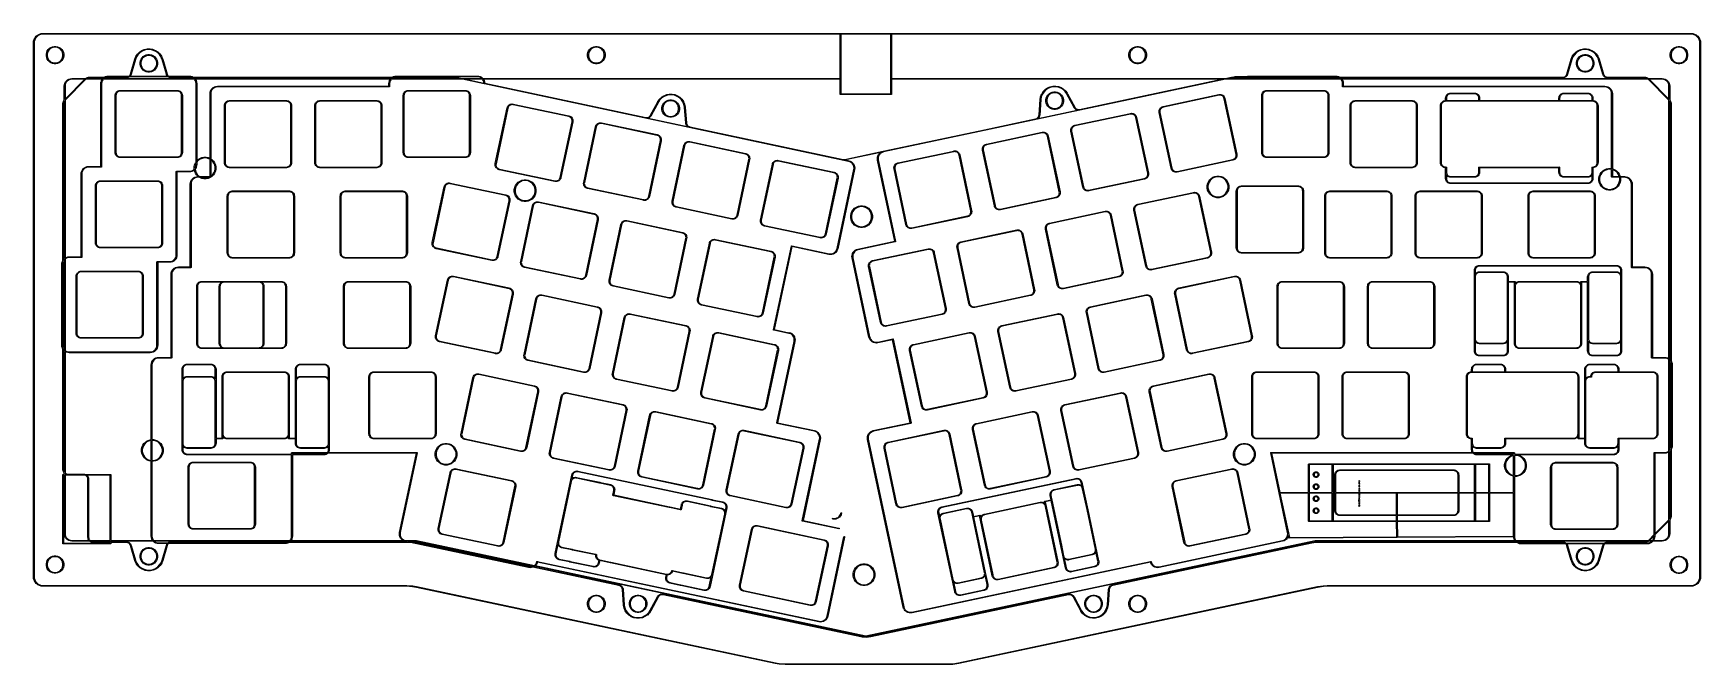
# Model space of a CAD drawing. Extents: x 18 to 369, y 6 to 139.
import ezdxf

# ---------------------------------------------------------------- set-up
doc = ezdxf.new("R2010")
doc.units = 0
doc.layers.add('BLACK', color=7, linetype='CONTINUOUS')

msp = doc.modelspace()

# ---------------------------------------------------------------- linework, layer by layer
at = {"layer": 'BLACK', "linetype": 'CONTINUOUS'}
for p, q in [((18.0299, 137.024), (18.1427, 137.398)), ((18.1427, 137.398), (18.143, 137.399)), ((18.1427, 137.398), (18.1427, 137.398)), ((18.1427, 137.398), (18.1427, 137.398)), ((18.143, 137.399), (18.1457, 137.405)), ((18.1457, 137.405), (18.1483, 137.412)), ((18.1483, 137.412), (18.3315, 137.756)), ((18.2842, 137.348), (18.1756, 136.988)), ((18.4605, 137.679), (18.2842, 137.348)), ((18.3315, 137.756), (18.332, 137.757)), ((18.3315, 137.756), (18.3315, 137.756)), ((18.3315, 137.756), (18.3315, 137.756)), ((18.332, 137.757), (18.3358, 137.763)), ((18.3358, 137.763), (18.3396, 137.769)), ((18.3396, 137.769), (18.5863, 138.071)), ((18.6979, 137.971), (18.4605, 137.679)), ((18.5863, 138.071), (18.587, 138.072)), ((18.587, 138.072), (18.5918, 138.077)), ((18.5918, 138.077), (18.5966, 138.081)), ((18.5966, 138.081), (18.8974, 138.33)), ((18.9873, 138.21), (18.6979, 137.971)), ((18.8974, 138.33), (18.8982, 138.331)), ((18.8974, 138.33), (18.8974, 138.33)), ((18.8974, 138.33), (18.8974, 138.33)), ((18.8982, 138.331), (18.9038, 138.335)), ((18.9038, 138.335), (18.9095, 138.338)), ((18.9095, 138.338), (19.2529, 138.524)), ((19.3177, 138.389), (18.9873, 138.21)), ((19.2529, 138.524), (19.2538, 138.525)), ((19.2529, 138.524), (19.2529, 138.524)), ((19.2529, 138.524), (19.2529, 138.524)), ((19.2538, 138.525), (19.2601, 138.527)), ((19.2601, 138.527), (19.2664, 138.53)), ((19.2664, 138.53), (19.6392, 138.645)), ((19.6766, 138.5), (19.3177, 138.389)), ((19.6392, 138.645), (19.6402, 138.645)), ((19.6402, 138.645), (19.6469, 138.647)), ((19.6469, 138.647), (19.6536, 138.648)), ((19.6536, 138.648), (20.0418, 138.689)), ((20.0537, 138.539), (19.6766, 138.5)), ((20.0418, 138.689), (20.0428, 138.689)), ((20.0428, 138.689), (20.0461, 138.689)), ((20.0461, 138.689), (20.0493, 138.689)), ((20.0493, 138.689), (20.0598, 138.689)), ((20.0638, 138.539), (20.0537, 138.539)), ((20.0598, 138.689), (20.0599, 138.689)), ((20.0599, 138.689), (20.0633, 138.689)), ((20.0633, 138.689), (188.11, 138.689)), ((188.039, 138.539), (20.0638, 138.539)), ((20.0638, 138.539), (20.0638, 138.539)), ((188.039, 136.618), (188.039, 138.539)), ((188.11, 138.689), (188.114, 138.69)), ((188.114, 138.69), (188.117, 138.689)), ((188.117, 138.689), (198.81, 138.689)), ((198.739, 138.539), (188.189, 138.539)), ((188.189, 138.539), (188.189, 132.349)), ((198.739, 138.471), (198.739, 138.539)), ((198.739, 136.618), (198.739, 138.471)), ((198.81, 138.689), (198.814, 138.69)), ((198.814, 138.69), (198.817, 138.689)), ((198.817, 138.689), (343.185, 138.689)), ((343.185, 138.539), (198.889, 138.539)), ((198.889, 138.539), (198.889, 129.159)), ((343.185, 138.689), (367.366, 138.689)), ((367.359, 138.539), (343.185, 138.539)), ((367.736, 138.502), (367.359, 138.539)), ((367.366, 138.689), (367.37, 138.689)), ((367.37, 138.689), (367.37, 138.689)), ((367.37, 138.689), (367.758, 138.651)), ((368.096, 138.394), (367.736, 138.502)), ((367.758, 138.651), (367.758, 138.651)), ((367.758, 138.651), (367.758, 138.651)), ((367.758, 138.651), (367.759, 138.651)), ((367.759, 138.651), (367.766, 138.649)), ((367.766, 138.649), (367.772, 138.648)), ((367.772, 138.648), (368.146, 138.535)), ((368.427, 138.217), (368.096, 138.394)), ((368.146, 138.535), (368.147, 138.535)), ((368.147, 138.535), (368.153, 138.532)), ((368.153, 138.532), (368.16, 138.53)), ((368.16, 138.53), (368.504, 138.346)), ((368.718, 137.98), (368.427, 138.217)), ((368.504, 138.346), (368.504, 138.346)), ((368.504, 138.346), (368.504, 138.346)), ((368.504, 138.346), (368.505, 138.346)), ((368.505, 138.346), (368.511, 138.342)), ((368.511, 138.342), (368.517, 138.338)), ((368.517, 138.338), (368.819, 138.092)), ((368.958, 137.691), (368.718, 137.98)), ((368.819, 138.092), (368.82, 138.091)), ((368.82, 138.091), (368.825, 138.086)), ((368.825, 138.086), (368.829, 138.081)), ((368.829, 138.081), (369.078, 137.781)), ((369.137, 137.36), (368.958, 137.691)), ((369.078, 137.781), (369.079, 137.78)), ((369.079, 137.78), (369.083, 137.774)), ((369.083, 137.774), (369.086, 137.768)), ((369.086, 137.768), (369.272, 137.425)), ((369.248, 137.001), (369.137, 137.36)), ((369.272, 137.425), (369.273, 137.424)), ((369.273, 137.424), (369.275, 137.418)), ((369.275, 137.418), (369.278, 137.412)), ((369.278, 137.412), (369.393, 137.039)), ((17.9886, 136.618), (17.9889, 136.622)), ((17.9886, 24.2107), (17.9886, 136.618)), ((17.9889, 136.622), (18.027, 137.01)), ((17.9889, 136.622), (17.9889, 136.622)), ((18.027, 137.01), (18.0271, 137.011)), ((18.027, 137.01), (18.027, 137.01)), ((18.027, 137.01), (18.027, 137.01)), ((18.0271, 137.011), (18.0285, 137.018)), ((18.0285, 137.018), (18.0299, 137.024)), ((18.1756, 136.988), (18.1386, 136.611)), ((18.1386, 136.611), (18.1386, 24.2146)), ((20.7275, 134.295), (20.798, 134.65)), ((20.7275, 133.934), (20.7275, 134.295)), ((20.798, 133.579), (20.7275, 133.934)), ((20.798, 134.65), (20.9364, 134.984)), ((20.9364, 133.245), (20.798, 133.579)), ((20.9607, 134.601), (20.8966, 134.279)), ((20.8966, 134.279), (20.8966, 133.95)), ((20.8966, 133.95), (20.9607, 133.628)), ((20.9364, 134.984), (21.1374, 135.285)), ((21.0864, 134.904), (20.9607, 134.601)), ((20.9607, 133.628), (21.0864, 133.325)), ((21.2688, 135.177), (21.0864, 134.904)), ((21.1374, 135.285), (21.3931, 135.541)), ((21.501, 135.409), (21.2688, 135.177)), ((21.3931, 135.541), (21.6938, 135.741)), ((21.774, 135.592), (21.501, 135.409)), ((21.6938, 135.741), (22.028, 135.88)), ((22.0773, 135.717), (21.774, 135.592)), ((22.028, 135.88), (22.3827, 135.95)), ((22.3994, 135.781), (22.0773, 135.717)), ((22.3827, 135.95), (22.7444, 135.95)), ((22.7278, 135.781), (22.3994, 135.781)), ((23.0498, 135.717), (22.7278, 135.781)), ((22.7444, 135.95), (23.0991, 135.88)), ((23.3532, 135.592), (23.0498, 135.717)), ((23.0991, 135.88), (23.4333, 135.741)), ((23.6262, 135.409), (23.3532, 135.592)), ((23.4333, 135.741), (23.734, 135.541)), ((23.8584, 135.177), (23.6262, 135.409)), ((23.734, 135.541), (23.9898, 135.285)), ((24.0408, 134.904), (23.8584, 135.177)), ((23.9898, 135.285), (24.1907, 134.984)), ((24.1664, 134.601), (24.0408, 134.904)), ((24.0408, 133.325), (24.1664, 133.628)), ((24.2305, 134.279), (24.1664, 134.601)), ((24.1664, 133.628), (24.2305, 133.95)), ((24.1907, 134.984), (24.3291, 134.65)), ((24.3291, 133.579), (24.1907, 133.245)), ((24.2305, 133.95), (24.2305, 134.279)), ((24.3291, 134.65), (24.3997, 134.295)), ((24.3997, 133.934), (24.3291, 133.579)), ((24.3997, 134.295), (24.3997, 133.934)), ((39.3757, 133.237), (39.592, 133.776)), ((39.7285, 133.713), (39.5145, 133.18)), ((39.592, 133.776), (39.5924, 133.777)), ((39.592, 133.776), (39.592, 133.776)), ((39.592, 133.776), (39.592, 133.776)), ((39.5924, 133.777), (39.5956, 133.783)), ((39.5956, 133.783), (39.5987, 133.789)), ((39.5987, 133.789), (39.9181, 134.279)), ((40.0398, 134.191), (39.7285, 133.713)), ((39.9181, 134.279), (39.9187, 134.28)), ((39.9181, 134.279), (39.9181, 134.279)), ((39.9181, 134.279), (39.9181, 134.279)), ((39.9187, 134.28), (39.923, 134.285)), ((39.923, 134.285), (39.9273, 134.291)), ((39.9273, 134.291), (40.3359, 134.71)), ((40.4382, 134.6), (40.0398, 134.191)), ((40.3359, 134.71), (40.3366, 134.711)), ((40.3359, 134.71), (40.3359, 134.71)), ((40.3359, 134.71), (40.3359, 134.71)), ((40.3366, 134.711), (40.3419, 134.715)), ((40.3419, 134.715), (40.3471, 134.72)), ((40.3471, 134.72), (40.8294, 135.052)), ((40.9084, 134.924), (40.4382, 134.6)), ((40.8294, 135.052), (40.8294, 135.052)), ((40.8294, 135.052), (40.8294, 135.052)), ((40.8294, 135.052), (40.8302, 135.052)), ((40.8302, 135.052), (40.8362, 135.055)), ((40.8362, 135.055), (40.8422, 135.059)), ((40.8422, 135.059), (41.3798, 135.291)), ((40.8974, 133.535), (41.1531, 133.791)), ((41.4325, 135.15), (40.9084, 134.924)), ((41.261, 133.659), (41.0288, 133.427)), ((41.1531, 133.791), (41.4538, 133.991)), ((41.534, 133.842), (41.261, 133.659)), ((41.3798, 135.291), (41.3807, 135.291)), ((41.3807, 135.291), (41.3872, 135.293)), ((41.3872, 135.293), (41.3937, 135.295)), ((41.3937, 135.295), (41.9661, 135.418)), ((41.9905, 135.27), (41.4325, 135.15)), ((41.4538, 133.991), (41.788, 134.13)), ((41.8373, 133.967), (41.534, 133.842)), ((41.788, 134.13), (42.1427, 134.2)), ((42.1594, 134.031), (41.8373, 133.967)), ((41.9661, 135.418), (41.9661, 135.418)), ((41.9661, 135.418), (41.9661, 135.418)), ((41.9661, 135.418), (41.9671, 135.418)), ((41.9671, 135.418), (41.9739, 135.419)), ((41.9739, 135.419), (41.9807, 135.42)), ((41.9807, 135.42), (42.5661, 135.429)), ((42.5612, 135.279), (41.9905, 135.27)), ((42.1427, 134.2), (42.5044, 134.2)), ((42.4878, 134.031), (42.1594, 134.031)), ((42.8098, 133.967), (42.4878, 134.031)), ((42.5044, 134.2), (42.8591, 134.13)), ((43.1229, 135.178), (42.5612, 135.279)), ((42.5661, 135.429), (42.5661, 135.429)), ((42.5661, 135.429), (42.5671, 135.429)), ((42.5671, 135.429), (42.5739, 135.429)), ((42.5739, 135.429), (42.5807, 135.428)), ((42.5807, 135.428), (43.1568, 135.324)), ((43.1132, 133.842), (42.8098, 133.967)), ((42.8591, 134.13), (43.1933, 133.991)), ((43.3862, 133.659), (43.1132, 133.842)), ((43.6541, 134.969), (43.1229, 135.178)), ((43.1568, 135.324), (43.1578, 135.324)), ((43.1578, 135.324), (43.1643, 135.322)), ((43.1643, 135.322), (43.1709, 135.32)), ((43.1709, 135.32), (43.7158, 135.106)), ((43.1933, 133.991), (43.494, 133.791)), ((43.6184, 133.427), (43.3862, 133.659)), ((43.494, 133.791), (43.7498, 133.535)), ((44.1346, 134.661), (43.6541, 134.969)), ((43.7158, 135.106), (43.7168, 135.105)), ((43.7168, 135.105), (43.7228, 135.102)), ((43.7228, 135.102), (43.7288, 135.099)), ((43.7288, 135.099), (44.2217, 134.783)), ((44.5462, 134.265), (44.1346, 134.661)), ((44.2217, 134.783), (44.2217, 134.783)), ((44.2217, 134.783), (44.2218, 134.783)), ((44.2218, 134.783), (44.2226, 134.783)), ((44.2226, 134.783), (44.2279, 134.778)), ((44.2279, 134.778), (44.2332, 134.774)), ((44.2332, 134.774), (44.6554, 134.368)), ((44.8731, 133.797), (44.5462, 134.265)), ((44.6554, 134.368), (44.6554, 134.368)), ((44.6554, 134.368), (44.6554, 134.368)), ((44.6554, 134.368), (44.6562, 134.368)), ((44.6562, 134.368), (44.6605, 134.362)), ((44.6605, 134.362), (44.6649, 134.357)), ((44.6649, 134.357), (45.0002, 133.877)), ((45.1041, 133.272), (44.8731, 133.797)), ((45.0002, 133.877), (45.0002, 133.877)), ((45.0002, 133.877), (45.0002, 133.877)), ((45.0002, 133.877), (45.0008, 133.876)), ((45.0008, 133.876), (45.0041, 133.87)), ((45.0041, 133.87), (45.0074, 133.865)), ((45.0074, 133.865), (45.2431, 133.329)), ((134.827, 134.295), (134.898, 134.65)), ((134.827, 133.934), (134.827, 134.295)), ((134.898, 133.579), (134.827, 133.934)), ((134.898, 134.65), (135.036, 134.984)), ((135.036, 133.245), (134.898, 133.579)), ((135.06, 134.601), (134.996, 134.279)), ((134.996, 134.279), (134.996, 133.95)), ((134.996, 133.95), (135.06, 133.628)), ((135.036, 134.984), (135.237, 135.285)), ((135.186, 134.904), (135.06, 134.601)), ((135.06, 133.628), (135.186, 133.325)), ((135.368, 135.177), (135.186, 134.904)), ((135.237, 135.285), (135.493, 135.541)), ((135.601, 135.409), (135.368, 135.177)), ((135.493, 135.541), (135.793, 135.741)), ((135.874, 135.592), (135.601, 135.409)), ((135.793, 135.741), (136.128, 135.88)), ((136.177, 135.717), (135.874, 135.592)), ((136.128, 135.88), (136.482, 135.95)), ((136.499, 135.781), (136.177, 135.717)), ((136.482, 135.95), (136.844, 135.95)), ((136.827, 135.781), (136.499, 135.781)), ((137.149, 135.717), (136.827, 135.781)), ((136.844, 135.95), (137.199, 135.88)), ((137.453, 135.592), (137.149, 135.717)), ((137.199, 135.88), (137.533, 135.741)), ((137.726, 135.409), (137.453, 135.592)), ((137.533, 135.741), (137.834, 135.541)), ((137.958, 135.177), (137.726, 135.409)), ((137.834, 135.541), (138.089, 135.285)), ((138.14, 134.904), (137.958, 135.177)), ((138.089, 135.285), (138.29, 134.984)), ((138.266, 134.601), (138.14, 134.904)), ((138.14, 133.325), (138.266, 133.628)), ((138.33, 134.279), (138.266, 134.601)), ((138.266, 133.628), (138.33, 133.95)), ((138.29, 134.984), (138.429, 134.65)), ((138.429, 133.579), (138.29, 133.245)), ((138.33, 133.95), (138.33, 134.279)), ((138.429, 134.65), (138.499, 134.295)), ((138.499, 133.934), (138.429, 133.579)), ((138.499, 134.295), (138.499, 133.934)), ((188.039, 132.349), (188.039, 136.618)), ((188.039, 136.618), (188.039, 136.618)), ((198.739, 129.088), (198.739, 136.618)), ((198.739, 136.618), (198.739, 136.618)), ((248.927, 134.295), (248.997, 134.65)), ((248.927, 133.934), (248.927, 134.295)), ((248.997, 133.579), (248.927, 133.934)), ((248.997, 134.65), (249.136, 134.984)), ((249.136, 133.245), (248.997, 133.579)), ((249.16, 134.601), (249.096, 134.279)), ((249.096, 134.279), (249.096, 133.95)), ((249.096, 133.95), (249.16, 133.628)), ((249.136, 134.984), (249.337, 135.285)), ((249.286, 134.904), (249.16, 134.601)), ((249.16, 133.628), (249.286, 133.325)), ((249.468, 135.177), (249.286, 134.904)), ((249.337, 135.285), (249.592, 135.541)), ((249.7, 135.409), (249.468, 135.177)), ((249.592, 135.541), (249.893, 135.741)), ((249.973, 135.592), (249.7, 135.409)), ((249.893, 135.741), (250.227, 135.88)), ((250.277, 135.717), (249.973, 135.592)), ((250.227, 135.88), (250.582, 135.95)), ((250.599, 135.781), (250.277, 135.717)), ((250.582, 135.95), (250.944, 135.95)), ((250.927, 135.781), (250.599, 135.781)), ((251.249, 135.717), (250.927, 135.781)), ((250.944, 135.95), (251.298, 135.88)), ((251.552, 135.592), (251.249, 135.717)), ((251.298, 135.88), (251.632, 135.741)), ((251.825, 135.409), (251.552, 135.592)), ((251.632, 135.741), (251.933, 135.541)), ((252.058, 135.177), (251.825, 135.409)), ((251.933, 135.541), (252.189, 135.285)), ((252.24, 134.904), (252.058, 135.177)), ((252.189, 135.285), (252.39, 134.984)), ((252.366, 134.601), (252.24, 134.904)), ((252.24, 133.325), (252.366, 133.628)), ((252.43, 134.279), (252.366, 134.601)), ((252.366, 133.628), (252.43, 133.95)), ((252.39, 134.984), (252.528, 134.65)), ((252.528, 133.579), (252.39, 133.245)), ((252.43, 133.95), (252.43, 134.279)), ((252.528, 134.65), (252.599, 134.295)), ((252.599, 133.934), (252.528, 133.579)), ((252.599, 134.295), (252.599, 133.934)), ((342.153, 133.232), (342.371, 133.776)), ((342.507, 133.713), (342.293, 133.18)), ((342.371, 133.777), (342.374, 133.783)), ((342.371, 133.776), (342.371, 133.777)), ((342.371, 133.776), (342.371, 133.776)), ((342.371, 133.776), (342.371, 133.776)), ((342.374, 133.783), (342.377, 133.789)), ((342.377, 133.789), (342.697, 134.279)), ((342.819, 134.191), (342.507, 133.713)), ((342.697, 134.28), (342.702, 134.285)), ((342.697, 134.279), (342.697, 134.28)), ((342.697, 134.279), (342.697, 134.279)), ((342.697, 134.279), (342.697, 134.279)), ((342.702, 134.285), (342.706, 134.291)), ((342.706, 134.291), (343.115, 134.71)), ((343.217, 134.6), (342.819, 134.191)), ((343.115, 134.711), (343.121, 134.715)), ((343.115, 134.71), (343.115, 134.711)), ((343.115, 134.71), (343.115, 134.71)), ((343.115, 134.71), (343.115, 134.71)), ((343.121, 134.715), (343.126, 134.72)), ((343.126, 134.72), (343.608, 135.052)), ((343.687, 134.924), (343.217, 134.6)), ((343.608, 135.052), (343.609, 135.052)), ((343.609, 135.052), (343.615, 135.055)), ((343.615, 135.055), (343.621, 135.059)), ((343.621, 135.059), (344.159, 135.291)), ((343.676, 133.535), (343.932, 133.791)), ((344.211, 135.15), (343.687, 134.924)), ((344.04, 133.659), (343.808, 133.427)), ((343.932, 133.791), (344.233, 133.991)), ((344.313, 133.842), (344.04, 133.659)), ((344.159, 135.291), (344.166, 135.293)), ((344.159, 135.291), (344.159, 135.291)), ((344.159, 135.291), (344.159, 135.291)), ((344.159, 135.291), (344.159, 135.291)), ((344.166, 135.293), (344.172, 135.295)), ((344.172, 135.295), (344.745, 135.418)), ((344.769, 135.27), (344.211, 135.15)), ((344.233, 133.991), (344.567, 134.13)), ((344.616, 133.967), (344.313, 133.842)), ((344.567, 134.13), (344.921, 134.2)), ((344.938, 134.031), (344.616, 133.967)), ((344.745, 135.418), (344.746, 135.418)), ((344.746, 135.418), (344.753, 135.419)), ((344.753, 135.419), (344.759, 135.42)), ((344.759, 135.42), (345.345, 135.429)), ((345.34, 135.279), (344.769, 135.27)), ((344.921, 134.2), (345.283, 134.2)), ((345.266, 134.031), (344.938, 134.031)), ((345.589, 133.967), (345.266, 134.031)), ((345.283, 134.2), (345.638, 134.13)), ((345.902, 135.178), (345.34, 135.279)), ((345.345, 135.429), (345.345, 135.429)), ((345.345, 135.429), (345.346, 135.429)), ((345.346, 135.429), (345.353, 135.429)), ((345.353, 135.429), (345.359, 135.428)), ((345.359, 135.428), (345.936, 135.324)), ((345.892, 133.842), (345.589, 133.967)), ((345.638, 134.13), (345.972, 133.991)), ((346.165, 133.659), (345.892, 133.842)), ((346.433, 134.969), (345.902, 135.178)), ((345.936, 135.324), (345.937, 135.324)), ((345.937, 135.324), (345.943, 135.322)), ((345.943, 135.322), (345.95, 135.32)), ((345.95, 135.32), (346.495, 135.106)), ((345.972, 133.991), (346.273, 133.791)), ((346.397, 133.427), (346.165, 133.659)), ((346.273, 133.791), (346.529, 133.535)), ((346.913, 134.661), (346.433, 134.969)), ((346.495, 135.106), (346.496, 135.105)), ((346.496, 135.105), (346.502, 135.102)), ((346.502, 135.102), (346.508, 135.099)), ((346.508, 135.099), (347, 134.783)), ((347.325, 134.265), (346.913, 134.661)), ((347, 134.783), (347.001, 134.783)), ((347.001, 134.783), (347.007, 134.778)), ((347.007, 134.778), (347.012, 134.774)), ((347.012, 134.774), (347.434, 134.368)), ((347.652, 133.797), (347.325, 134.265)), ((347.434, 134.368), (347.434, 134.368)), ((347.434, 134.368), (347.434, 134.368)), ((347.434, 134.368), (347.435, 134.368)), ((347.435, 134.368), (347.439, 134.362)), ((347.439, 134.362), (347.444, 134.357)), ((347.444, 134.357), (347.779, 133.877)), ((347.883, 133.272), (347.652, 133.797)), ((347.779, 133.877), (347.779, 133.877)), ((347.779, 133.877), (347.779, 133.877)), ((347.779, 133.877), (347.78, 133.876)), ((347.78, 133.876), (347.783, 133.87)), ((347.783, 133.87), (347.786, 133.865)), ((347.786, 133.865), (348.022, 133.329)), ((363.026, 134.295), (363.097, 134.65)), ((363.026, 133.934), (363.026, 134.295)), ((363.097, 133.579), (363.026, 133.934)), ((363.097, 134.65), (363.235, 134.984)), ((363.235, 133.245), (363.097, 133.579)), ((363.259, 134.601), (363.195, 134.279)), ((363.195, 134.279), (363.195, 133.95)), ((363.195, 133.95), (363.259, 133.628)), ((363.235, 134.984), (363.436, 135.285)), ((363.385, 134.904), (363.259, 134.601)), ((363.259, 133.628), (363.385, 133.325)), ((363.568, 135.177), (363.385, 134.904)), ((363.436, 135.285), (363.692, 135.541)), ((363.8, 135.409), (363.568, 135.177)), ((363.692, 135.541), (363.993, 135.741)), ((364.073, 135.592), (363.8, 135.409)), ((363.993, 135.741), (364.327, 135.88)), ((364.376, 135.717), (364.073, 135.592)), ((364.327, 135.88), (364.681, 135.95)), ((364.698, 135.781), (364.376, 135.717)), ((364.681, 135.95), (365.043, 135.95)), ((365.027, 135.781), (364.698, 135.781)), ((365.349, 135.717), (365.027, 135.781)), ((365.043, 135.95), (365.398, 135.88)), ((365.652, 135.592), (365.349, 135.717)), ((365.398, 135.88), (365.732, 135.741)), ((365.925, 135.409), (365.652, 135.592)), ((365.732, 135.741), (366.033, 135.541)), ((366.157, 135.177), (365.925, 135.409)), ((366.033, 135.541), (366.289, 135.285)), ((366.34, 134.904), (366.157, 135.177)), ((366.289, 135.285), (366.489, 134.984)), ((366.465, 134.601), (366.34, 134.904)), ((366.34, 133.325), (366.465, 133.628)), ((366.529, 134.279), (366.465, 134.601)), ((366.465, 133.628), (366.529, 133.95)), ((366.489, 134.984), (366.628, 134.65)), ((366.628, 133.579), (366.489, 133.245)), ((366.529, 133.95), (366.529, 134.279)), ((366.628, 134.65), (366.698, 134.295)), ((366.698, 133.934), (366.628, 133.579)), ((366.698, 134.295), (366.698, 133.934)), ((369.287, 136.624), (369.248, 137.001)), ((369.287, 136.614), (369.287, 136.624)), ((369.287, 24.218), (369.287, 136.614)), ((369.287, 136.614), (369.287, 136.614)), ((369.393, 137.039), (369.393, 137.038)), ((369.393, 137.038), (369.395, 137.031)), ((369.395, 137.031), (369.396, 137.024)), ((369.396, 137.024), (369.437, 136.636)), ((369.437, 136.636), (369.437, 136.635)), ((369.437, 136.635), (369.437, 136.632)), ((369.437, 136.632), (369.437, 136.629)), ((369.437, 136.629), (369.437, 136.618)), ((369.437, 136.618), (369.437, 136.618)), ((369.437, 136.618), (369.437, 24.2107)), ((21.1374, 132.944), (20.9364, 133.245)), ((21.0864, 133.325), (21.2688, 133.052)), ((21.3931, 132.688), (21.1374, 132.944)), ((21.2688, 133.052), (21.501, 132.82)), ((21.6938, 132.487), (21.3931, 132.688)), ((21.501, 132.82), (21.774, 132.637)), ((22.028, 132.349), (21.6938, 132.487)), ((21.774, 132.637), (22.0773, 132.511)), ((22.3827, 132.278), (22.028, 132.349)), ((22.0773, 132.511), (22.3994, 132.447)), ((22.7444, 132.278), (22.3827, 132.278)), ((22.3994, 132.447), (22.7278, 132.447)), ((22.7278, 132.447), (23.0498, 132.511)), ((23.0991, 132.349), (22.7444, 132.278)), ((23.0498, 132.511), (23.3532, 132.637)), ((23.4333, 132.487), (23.0991, 132.349)), ((23.3532, 132.637), (23.6262, 132.82)), ((23.734, 132.688), (23.4333, 132.487)), ((23.6262, 132.82), (23.8584, 133.052)), ((23.9898, 132.944), (23.734, 132.688)), ((23.8584, 133.052), (24.0408, 133.325)), ((24.1907, 133.245), (23.9898, 132.944)), ((38.394, 129.938), (38.4626, 130.109)), ((38.4626, 130.109), (39.3726, 133.229)), ((38.6017, 130.053), (38.5305, 129.875)), ((38.6045, 130.06), (38.6017, 130.053)), ((39.5145, 133.18), (38.6045, 130.06)), ((39.3726, 133.229), (39.3757, 133.237)), ((40.4875, 132.545), (40.558, 132.9)), ((40.4875, 132.184), (40.4875, 132.545)), ((40.558, 131.829), (40.4875, 132.184)), ((40.558, 132.9), (40.6964, 133.234)), ((40.6964, 131.495), (40.558, 131.829)), ((40.7207, 132.851), (40.6566, 132.529)), ((40.6566, 132.529), (40.6566, 132.2)), ((40.6566, 132.2), (40.7207, 131.878)), ((40.6964, 133.234), (40.8974, 133.535)), ((40.8974, 131.194), (40.6964, 131.495)), ((40.8464, 133.154), (40.7207, 132.851)), ((40.7207, 131.878), (40.8464, 131.575)), ((41.0288, 133.427), (40.8464, 133.154)), ((40.8464, 131.575), (41.0288, 131.302)), ((41.1531, 130.938), (40.8974, 131.194)), ((41.0288, 131.302), (41.261, 131.07)), ((41.4538, 130.737), (41.1531, 130.938)), ((41.261, 131.07), (41.534, 130.887)), ((41.788, 130.599), (41.4538, 130.737)), ((41.534, 130.887), (41.8373, 130.761)), ((42.1427, 130.528), (41.788, 130.599)), ((41.8373, 130.761), (42.1594, 130.697)), ((42.5044, 130.528), (42.1427, 130.528)), ((42.1594, 130.697), (42.4878, 130.697)), ((42.4878, 130.697), (42.8098, 130.761)), ((42.8591, 130.599), (42.5044, 130.528)), ((42.8098, 130.761), (43.1132, 130.887)), ((43.1933, 130.737), (42.8591, 130.599)), ((43.1132, 130.887), (43.3862, 131.07)), ((43.494, 130.938), (43.1933, 130.737)), ((43.3862, 131.07), (43.6184, 131.302)), ((43.7498, 131.194), (43.494, 130.938)), ((43.8008, 133.154), (43.6184, 133.427)), ((43.6184, 131.302), (43.8008, 131.575)), ((43.7498, 133.535), (43.9507, 133.234)), ((43.9507, 131.495), (43.7498, 131.194)), ((43.9264, 132.851), (43.8008, 133.154)), ((43.8008, 131.575), (43.9264, 131.878)), ((43.9905, 132.529), (43.9264, 132.851)), ((43.9264, 131.878), (43.9905, 132.2)), ((43.9507, 133.234), (44.0891, 132.9)), ((44.0891, 131.829), (43.9507, 131.495)), ((43.9905, 132.2), (43.9905, 132.529)), ((44.0891, 132.9), (44.1597, 132.545)), ((44.1597, 132.184), (44.0891, 131.829)), ((44.1597, 132.545), (44.1597, 132.184)), ((45.1318, 133.183), (45.1041, 133.272)), ((46.0426, 130.06), (45.1318, 133.183)), ((45.2431, 133.329), (45.2435, 133.328)), ((45.2435, 133.328), (45.2447, 133.324)), ((45.2447, 133.324), (45.2461, 133.321)), ((45.2461, 133.321), (45.2743, 133.229)), ((45.2743, 133.229), (45.2745, 133.229)), ((45.2745, 133.229), (45.2755, 133.226)), ((45.2755, 133.226), (45.2755, 133.226)), ((45.2755, 133.226), (45.2755, 133.226)), ((45.2755, 133.226), (46.185, 130.107)), ((46.0434, 130.058), (46.0426, 130.06)), ((46.081, 129.952), (46.0434, 130.058)), ((46.185, 130.107), (46.2204, 130.007)), ((135.237, 132.944), (135.036, 133.245)), ((135.186, 133.325), (135.368, 133.052)), ((135.493, 132.688), (135.237, 132.944)), ((135.368, 133.052), (135.601, 132.82)), ((135.793, 132.487), (135.493, 132.688)), ((135.601, 132.82), (135.874, 132.637)), ((136.128, 132.349), (135.793, 132.487)), ((135.874, 132.637), (136.177, 132.511)), ((136.482, 132.278), (136.128, 132.349)), ((136.177, 132.511), (136.499, 132.447)), ((136.844, 132.278), (136.482, 132.278)), ((136.499, 132.447), (136.827, 132.447)), ((136.827, 132.447), (137.149, 132.511)), ((137.199, 132.349), (136.844, 132.278)), ((137.149, 132.511), (137.453, 132.637)), ((137.533, 132.487), (137.199, 132.349)), ((137.453, 132.637), (137.726, 132.82)), ((137.834, 132.688), (137.533, 132.487)), ((137.726, 132.82), (137.958, 133.052)), ((138.089, 132.944), (137.834, 132.688)), ((137.958, 133.052), (138.14, 133.325)), ((138.29, 133.245), (138.089, 132.944)), ((188.039, 129.159), (188.039, 132.349)), ((188.189, 132.349), (188.189, 129.088)), ((249.337, 132.944), (249.136, 133.245)), ((249.286, 133.325), (249.468, 133.052)), ((249.592, 132.688), (249.337, 132.944)), ((249.468, 133.052), (249.7, 132.82)), ((249.893, 132.487), (249.592, 132.688)), ((249.7, 132.82), (249.973, 132.637)), ((250.227, 132.349), (249.893, 132.487)), ((249.973, 132.637), (250.277, 132.511)), ((250.582, 132.278), (250.227, 132.349)), ((250.277, 132.511), (250.599, 132.447)), ((250.944, 132.278), (250.582, 132.278)), ((250.599, 132.447), (250.927, 132.447)), ((250.927, 132.447), (251.249, 132.511)), ((251.298, 132.349), (250.944, 132.278)), ((251.249, 132.511), (251.552, 132.637)), ((251.632, 132.487), (251.298, 132.349)), ((251.552, 132.637), (251.825, 132.82)), ((251.933, 132.688), (251.632, 132.487)), ((251.825, 132.82), (252.058, 133.052)), ((252.189, 132.944), (251.933, 132.688)), ((252.058, 133.052), (252.24, 133.325)), ((252.39, 133.245), (252.189, 132.944)), ((341.173, 129.938), (341.241, 130.109)), ((341.241, 130.109), (342.151, 133.229)), ((341.382, 130.056), (341.309, 129.875)), ((341.383, 130.06), (341.382, 130.056)), ((341.382, 130.056), (341.382, 130.056)), ((342.293, 133.18), (341.383, 130.06)), ((342.151, 133.229), (342.153, 133.232)), ((342.153, 133.232), (342.153, 133.232)), ((343.266, 132.545), (343.337, 132.9)), ((343.266, 132.184), (343.266, 132.545)), ((343.337, 131.829), (343.266, 132.184)), ((343.337, 132.9), (343.475, 133.234)), ((343.475, 131.495), (343.337, 131.829)), ((343.499, 132.851), (343.435, 132.529)), ((343.435, 132.529), (343.435, 132.2)), ((343.435, 132.2), (343.499, 131.878)), ((343.475, 133.234), (343.676, 133.535)), ((343.676, 131.194), (343.475, 131.495)), ((343.625, 133.154), (343.499, 132.851)), ((343.499, 131.878), (343.625, 131.575)), ((343.808, 133.427), (343.625, 133.154)), ((343.625, 131.575), (343.808, 131.302)), ((343.932, 130.938), (343.676, 131.194)), ((343.808, 131.302), (344.04, 131.07)), ((344.233, 130.737), (343.932, 130.938)), ((344.04, 131.07), (344.313, 130.887)), ((344.567, 130.599), (344.233, 130.737)), ((344.313, 130.887), (344.616, 130.761)), ((344.921, 130.528), (344.567, 130.599)), ((344.616, 130.761), (344.938, 130.697)), ((345.283, 130.528), (344.921, 130.528)), ((344.938, 130.697), (345.266, 130.697)), ((345.266, 130.697), (345.589, 130.761)), ((345.638, 130.599), (345.283, 130.528)), ((345.589, 130.761), (345.892, 130.887)), ((345.972, 130.737), (345.638, 130.599)), ((345.892, 130.887), (346.165, 131.07)), ((346.273, 130.938), (345.972, 130.737)), ((346.165, 131.07), (346.397, 131.302)), ((346.529, 131.194), (346.273, 130.938)), ((346.58, 133.154), (346.397, 133.427)), ((346.397, 131.302), (346.58, 131.575)), ((346.529, 133.535), (346.729, 133.234)), ((346.729, 131.495), (346.529, 131.194)), ((346.705, 132.851), (346.58, 133.154)), ((346.58, 131.575), (346.705, 131.878)), ((346.769, 132.529), (346.705, 132.851)), ((346.705, 131.878), (346.769, 132.2)), ((346.729, 133.234), (346.868, 132.9)), ((346.868, 131.829), (346.729, 131.495)), ((346.769, 132.2), (346.769, 132.529)), ((346.868, 132.9), (346.938, 132.545)), ((346.938, 132.184), (346.868, 131.829)), ((346.938, 132.545), (346.938, 132.184)), ((347.911, 133.183), (347.883, 133.272)), ((348.821, 130.06), (347.911, 133.183)), ((348.022, 133.329), (348.022, 133.328)), ((348.022, 133.328), (348.023, 133.324)), ((348.023, 133.324), (348.025, 133.321)), ((348.025, 133.321), (348.053, 133.229)), ((348.053, 133.229), (348.053, 133.229)), ((348.053, 133.229), (348.054, 133.226)), ((348.054, 133.226), (348.054, 133.226)), ((348.054, 133.226), (348.054, 133.226)), ((348.054, 133.226), (348.964, 130.107)), ((348.822, 130.058), (348.821, 130.06)), ((348.86, 129.952), (348.822, 130.058)), ((348.964, 130.107), (348.999, 130.007)), ((363.436, 132.944), (363.235, 133.245)), ((363.385, 133.325), (363.568, 133.052)), ((363.692, 132.688), (363.436, 132.944)), ((363.568, 133.052), (363.8, 132.82)), ((363.993, 132.487), (363.692, 132.688)), ((363.8, 132.82), (364.073, 132.637)), ((364.327, 132.349), (363.993, 132.487)), ((364.073, 132.637), (364.376, 132.511)), ((364.681, 132.278), (364.327, 132.349)), ((364.376, 132.511), (364.698, 132.447)), ((365.043, 132.278), (364.681, 132.278)), ((364.698, 132.447), (365.027, 132.447)), ((365.027, 132.447), (365.349, 132.511)), ((365.398, 132.349), (365.043, 132.278)), ((365.349, 132.511), (365.652, 132.637)), ((365.732, 132.487), (365.398, 132.349)), ((365.652, 132.637), (365.925, 132.82)), ((366.033, 132.688), (365.732, 132.487)), ((365.925, 132.82), (366.157, 133.052)), ((366.289, 132.944), (366.033, 132.688)), ((366.157, 133.052), (366.34, 133.325)), ((366.489, 133.245), (366.289, 132.944)), ((24.5186, 127.588), (24.5189, 127.592)), ((24.5186, 124.669), (24.5186, 127.588)), ((24.5189, 127.592), (24.5475, 127.883)), ((24.5189, 127.592), (24.5189, 127.592)), ((24.5475, 127.883), (24.5476, 127.884)), ((24.5475, 127.883), (24.5475, 127.883)), ((24.5475, 127.883), (24.5475, 127.883)), ((24.5476, 127.884), (24.549, 127.891)), ((24.549, 127.891), (24.5503, 127.897)), ((24.5503, 127.897), (24.6349, 128.178)), ((24.6349, 128.178), (24.6353, 128.179)), ((24.6353, 128.179), (24.6379, 128.185)), ((24.6379, 128.185), (24.6405, 128.191)), ((24.6405, 128.191), (24.778, 128.45)), ((29.0646, 129.009), (24.6686, 124.613)), ((24.6686, 124.825), (28.8525, 129.009)), ((24.6961, 127.861), (24.6686, 127.581)), ((24.6686, 127.581), (24.6686, 124.825)), ((24.7764, 128.127), (24.6961, 127.861)), ((24.907, 128.373), (24.7764, 128.127)), ((24.778, 128.45), (24.7785, 128.451)), ((24.7785, 128.451), (24.7823, 128.456)), ((24.7823, 128.456), (24.7861, 128.462)), ((24.7861, 128.462), (24.9711, 128.689)), ((25.0827, 128.588), (24.907, 128.373)), ((24.9711, 128.689), (24.9718, 128.69)), ((24.9718, 128.69), (24.9766, 128.694)), ((24.9766, 128.694), (24.9814, 128.699)), ((24.9814, 128.699), (25.207, 128.886)), ((25.2969, 128.765), (25.0827, 128.588)), ((25.207, 128.886), (25.207, 128.886)), ((25.207, 128.886), (25.207, 128.886)), ((25.207, 128.886), (25.2078, 128.886)), ((25.2078, 128.886), (25.2134, 128.89)), ((25.2134, 128.89), (25.2191, 128.894)), ((25.2191, 128.894), (25.4766, 129.033)), ((25.5415, 128.898), (25.2969, 128.765)), ((25.4766, 129.033), (25.4776, 129.034)), ((25.4776, 129.034), (25.4838, 129.036)), ((25.4838, 129.036), (25.4901, 129.039)), ((25.4901, 129.039), (25.7698, 129.125)), ((25.8071, 128.98), (25.5415, 128.898)), ((25.7698, 129.125), (25.7708, 129.126)), ((25.7708, 129.126), (25.7775, 129.127)), ((25.7775, 129.127), (25.7841, 129.128)), ((25.7841, 129.128), (26.0753, 129.159)), ((26.0872, 129.009), (25.8071, 128.98)), ((26.0753, 129.159), (26.0763, 129.159)), ((26.0763, 129.159), (26.0796, 129.159)), ((26.0796, 129.159), (26.0828, 129.159)), ((26.0828, 129.159), (26.0898, 129.159)), ((26.0938, 129.009), (26.0872, 129.009)), ((26.0898, 129.159), (26.0899, 129.159)), ((26.0899, 129.159), (29.0095, 129.159)), ((28.8525, 129.009), (26.0938, 129.009)), ((26.0938, 129.009), (26.0938, 129.009)), ((29.0095, 129.159), (29.1239, 129.253)), ((32.5004, 129.009), (29.0646, 129.009)), ((29.1239, 129.253), (29.1247, 129.254)), ((29.1239, 129.253), (29.1239, 129.253)), ((29.1239, 129.253), (29.1239, 129.253)), ((29.1247, 129.254), (29.1304, 129.258)), ((29.1304, 129.258), (29.1361, 129.261)), ((29.1361, 129.261), (29.3081, 129.354)), ((29.3725, 129.218), (29.2631, 129.159)), ((29.2631, 129.159), (32.6227, 129.159)), ((29.3081, 129.354), (29.309, 129.354)), ((29.309, 129.354), (29.3153, 129.357)), ((29.3153, 129.357), (29.3216, 129.359)), ((29.3216, 129.359), (29.5082, 129.416)), ((29.545, 129.271), (29.3725, 129.218)), ((29.5082, 129.416), (29.5092, 129.417)), ((29.5092, 129.417), (29.5159, 129.418)), ((29.5159, 129.418), (29.5226, 129.419)), ((29.5226, 129.419), (29.7167, 129.439)), ((29.7282, 129.289), (29.545, 129.271)), ((29.7167, 129.439), (29.7178, 129.439)), ((29.7178, 129.439), (29.7208, 129.439)), ((29.7208, 129.439), (29.7241, 129.439)), ((29.7241, 129.439), (29.7277, 129.439)), ((29.7277, 129.439), (32.9477, 129.439)), ((32.7542, 129.289), (29.7282, 129.289)), ((32.2186, 128.118), (32.2189, 128.122)), ((32.2186, 110.639), (32.2186, 128.118)), ((32.2189, 128.122), (32.2475, 128.413)), ((32.2189, 128.122), (32.2189, 128.122)), ((32.2475, 128.413), (32.2476, 128.414)), ((32.2475, 128.413), (32.2475, 128.413)), ((32.2475, 128.413), (32.2475, 128.413)), ((32.2476, 128.414), (32.249, 128.421)), ((32.249, 128.421), (32.2503, 128.427)), ((32.2503, 128.427), (32.335, 128.708)), ((32.335, 128.708), (32.3353, 128.709)), ((32.335, 128.708), (32.335, 128.708)), ((32.335, 128.708), (32.335, 128.708)), ((32.3353, 128.709), (32.3379, 128.715)), ((32.3379, 128.715), (32.3405, 128.721)), ((32.3405, 128.721), (32.478, 128.98)), ((32.3961, 128.391), (32.3686, 128.111)), ((32.3686, 128.111), (32.3686, 110.568)), ((32.4764, 128.657), (32.3961, 128.391)), ((32.607, 128.903), (32.4764, 128.657)), ((32.478, 128.98), (32.4785, 128.981)), ((32.478, 128.98), (32.478, 128.98)), ((32.478, 128.98), (32.478, 128.98)), ((32.4785, 128.981), (32.4823, 128.986)), ((32.4823, 128.986), (32.4861, 128.992)), ((32.4861, 128.992), (32.5004, 129.009)), ((32.6939, 129.009), (32.607, 128.903)), ((32.6227, 129.159), (32.6711, 129.219)), ((32.6711, 129.219), (32.6718, 129.22)), ((32.6718, 129.22), (32.6766, 129.224)), ((32.6766, 129.224), (32.6814, 129.229)), ((32.6814, 129.229), (32.7542, 129.289)), ((51.9533, 129.009), (32.6939, 129.009)), ((32.9896, 129.289), (32.8324, 129.159)), ((32.8324, 129.159), (51.8156, 129.159)), ((32.9477, 129.439), (33.1766, 129.563)), ((37.5772, 129.289), (32.9896, 129.289)), ((33.1766, 129.563), (33.1775, 129.564)), ((33.1775, 129.564), (33.1838, 129.566)), ((33.1838, 129.566), (33.1901, 129.569)), ((33.1901, 129.569), (33.4698, 129.655)), ((33.5071, 129.51), (33.2792, 129.439)), ((33.2792, 129.439), (37.5714, 129.439)), ((33.4698, 129.655), (33.4708, 129.656)), ((33.4708, 129.656), (33.4775, 129.657)), ((33.4775, 129.657), (33.4841, 129.658)), ((33.4841, 129.658), (33.7753, 129.689)), ((33.7872, 129.539), (33.5071, 129.51)), ((33.7753, 129.689), (33.7763, 129.689)), ((33.7763, 129.689), (33.7796, 129.689)), ((33.7796, 129.689), (33.7828, 129.689)), ((33.7828, 129.689), (33.7898, 129.689)), ((33.7938, 129.539), (33.7872, 129.539)), ((33.7898, 129.689), (33.7899, 129.689)), ((33.7899, 129.689), (33.7933, 129.689)), ((33.7933, 129.689), (38.2007, 129.689)), ((37.9843, 129.539), (33.7938, 129.539)), ((33.7938, 129.539), (33.7938, 129.539)), ((35.7287, 126.479), (35.9004, 126.572)), ((35.9004, 126.572), (35.9013, 126.573)), ((35.9004, 126.572), (35.9004, 126.572)), ((35.9004, 126.572), (35.9004, 126.572)), ((35.9013, 126.573), (35.9076, 126.575)), ((35.9076, 126.575), (35.9139, 126.578)), ((35.9139, 126.578), (36.1003, 126.636)), ((36.1003, 126.636), (36.1013, 126.636)), ((36.1013, 126.636), (36.108, 126.637)), ((36.108, 126.637), (36.1147, 126.639)), ((36.1147, 126.639), (36.3087, 126.659)), ((36.3087, 126.659), (36.3098, 126.659)), ((36.3098, 126.659), (36.3131, 126.659)), ((36.3131, 126.659), (36.3163, 126.659)), ((36.3163, 126.659), (36.3198, 126.659)), ((36.3198, 126.659), (36.3199, 126.659)), ((36.3199, 126.659), (36.323, 126.659)), ((36.323, 126.659), (36.3233, 126.659)), ((36.3233, 126.659), (36.3236, 126.659)), ((36.3236, 126.659), (48.3272, 126.659)), ((37.5714, 129.439), (37.6774, 129.445)), ((37.5794, 129.29), (37.5772, 129.289)), ((37.6917, 129.296), (37.5794, 129.29)), ((37.6774, 129.445), (37.8553, 129.484)), ((37.697, 129.297), (37.6917, 129.296)), ((37.7022, 129.297), (37.697, 129.297)), ((37.7032, 129.298), (37.7022, 129.297)), ((37.894, 129.339), (37.7032, 129.298)), ((37.8553, 129.484), (37.9843, 129.539)), ((37.9005, 129.341), (37.894, 129.339)), ((37.907, 129.343), (37.9005, 129.341)), ((37.908, 129.343), (37.907, 129.343)), ((38.0872, 129.42), (37.908, 129.343)), ((37.908, 129.343), (37.908, 129.343)), ((37.908, 129.343), (37.908, 129.343)), ((38.0931, 129.424), (38.0872, 129.42)), ((38.0991, 129.427), (38.0931, 129.424)), ((38.1, 129.427), (38.0991, 129.427)), ((38.2608, 129.538), (38.1, 129.427)), ((38.2007, 129.689), (38.2956, 129.787)), ((38.2622, 129.539), (38.2608, 129.538)), ((46.3918, 129.539), (38.2622, 129.539)), ((38.2956, 129.787), (38.394, 129.938)), ((38.4124, 129.693), (38.4098, 129.689)), ((38.4098, 129.689), (46.243, 129.689)), ((38.4167, 129.698), (38.4124, 129.693)), ((38.4173, 129.699), (38.4167, 129.698)), ((38.5238, 129.862), (38.4173, 129.699)), ((38.5269, 129.868), (38.5238, 129.862)), ((38.5301, 129.874), (38.5269, 129.868)), ((38.5305, 129.875), (38.5301, 129.874)), ((38.5305, 129.875), (38.5305, 129.875)), ((38.5305, 129.875), (38.5305, 129.875)), ((46.0833, 129.947), (46.081, 129.952)), ((46.0852, 129.942), (46.0833, 129.947)), ((46.0857, 129.941), (46.0852, 129.942)), ((46.1786, 129.769), (46.0857, 129.941)), ((46.1824, 129.764), (46.1786, 129.769)), ((46.1861, 129.758), (46.1824, 129.764)), ((46.1867, 129.757), (46.1861, 129.758)), ((46.1868, 129.757), (46.1867, 129.757)), ((46.1867, 129.757), (46.1867, 129.757)), ((46.243, 129.689), (46.1868, 129.757)), ((46.2204, 130.007), (46.307, 129.847)), ((46.307, 129.847), (46.422, 129.708)), ((46.4728, 129.473), (46.3918, 129.539)), ((46.422, 129.708), (46.4452, 129.689)), ((46.4452, 129.689), (50.8572, 129.689)), ((46.4785, 129.47), (46.4728, 129.473)), ((46.484, 129.466), (46.4785, 129.47)), ((46.485, 129.465), (46.484, 129.466)), ((46.6573, 129.374), (46.485, 129.465)), ((46.6636, 129.371), (46.6573, 129.374)), ((46.6698, 129.368), (46.6636, 129.371)), ((50.8499, 129.539), (46.665, 129.539)), ((46.665, 129.539), (46.7212, 129.509)), ((46.6708, 129.368), (46.6698, 129.368)), ((46.8577, 129.312), (46.6708, 129.368)), ((46.6708, 129.368), (46.6708, 129.368)), ((46.6708, 129.368), (46.6708, 129.368)), ((46.7212, 129.509), (46.894, 129.457)), ((46.8644, 129.31), (46.8577, 129.312)), ((46.871, 129.309), (46.8644, 129.31)), ((46.872, 129.309), (46.871, 129.309)), ((47.0663, 129.29), (46.872, 129.309)), ((46.872, 129.309), (46.872, 129.309)), ((46.872, 129.309), (46.872, 129.309)), ((46.894, 129.457), (47.0773, 129.439)), ((47.0699, 129.289), (47.0663, 129.29)), ((47.0663, 129.29), (47.0663, 129.29)), ((51.6562, 129.289), (47.0699, 129.289)), ((47.0773, 129.439), (51.3705, 129.439)), ((48.3272, 126.659), (48.3329, 126.659)), ((48.3329, 126.659), (48.5251, 126.64)), ((48.5251, 126.64), (48.5251, 126.64)), ((48.5251, 126.64), (48.5251, 126.64)), ((48.5251, 126.64), (48.5262, 126.64)), ((48.5262, 126.64), (48.5328, 126.638)), ((48.5328, 126.638), (48.5395, 126.637)), ((48.5395, 126.637), (48.7263, 126.581)), ((48.7263, 126.581), (48.7263, 126.581)), ((48.7263, 126.581), (48.7263, 126.581)), ((48.7263, 126.581), (48.7273, 126.58)), ((48.7273, 126.58), (48.7335, 126.578)), ((48.7335, 126.578), (48.7398, 126.575)), ((48.7398, 126.575), (48.9122, 126.483)), ((51.1303, 129.512), (50.8499, 129.539)), ((50.8572, 129.689), (50.8608, 129.689)), ((50.8608, 129.689), (50.8609, 129.689)), ((50.8609, 129.689), (51.1522, 129.66)), ((51.3705, 129.439), (51.1303, 129.512)), ((51.1522, 129.66), (51.1522, 129.66)), ((51.1522, 129.66), (51.1522, 129.66)), ((51.1522, 129.66), (51.1533, 129.66)), ((51.1533, 129.66), (51.1599, 129.659)), ((51.1599, 129.659), (51.1666, 129.658)), ((51.1666, 129.658), (51.4468, 129.573)), ((51.4468, 129.573), (51.4468, 129.573)), ((51.4468, 129.573), (51.4469, 129.573)), ((51.4469, 129.573), (51.4478, 129.573)), ((51.4478, 129.573), (51.4541, 129.57)), ((51.4541, 129.57), (51.4604, 129.567)), ((51.4604, 129.567), (51.7012, 129.439)), ((51.8156, 129.159), (51.6562, 129.289)), ((51.7012, 129.439), (93.6577, 129.439)), ((51.8935, 129.289), (51.9579, 129.237)), ((93.4643, 129.289), (51.8935, 129.289)), ((52.0346, 128.911), (51.9533, 129.009)), ((51.9579, 129.237), (51.9587, 129.236)), ((51.9587, 129.236), (51.9635, 129.231)), ((51.9635, 129.231), (51.9683, 129.227)), ((51.9683, 129.227), (52.0239, 129.159)), ((52.0239, 129.159), (93.3327, 129.159)), ((52.1669, 128.666), (52.0346, 128.911)), ((93.2103, 129.009), (52.148, 129.009)), ((52.148, 129.009), (52.1549, 129.001)), ((52.1549, 129.001), (52.1556, 129)), ((52.1556, 129), (52.1593, 128.994)), ((52.1593, 128.994), (52.1631, 128.989)), ((52.1631, 128.989), (52.3023, 128.731)), ((52.2491, 128.401), (52.1669, 128.666)), ((52.2785, 128.121), (52.2491, 128.401)), ((52.2786, 128.114), (52.2785, 128.121)), ((52.2786, 111.565), (52.2786, 128.114)), ((52.2786, 128.114), (52.2786, 128.114)), ((52.3023, 128.731), (52.3028, 128.73)), ((52.3028, 128.73), (52.3054, 128.724)), ((52.3054, 128.724), (52.308, 128.718)), ((52.308, 128.718), (52.3946, 128.438)), ((52.3946, 128.438), (52.3949, 128.437)), ((52.3949, 128.437), (52.3962, 128.43)), ((52.3962, 128.43), (52.3975, 128.424)), ((52.3975, 128.424), (52.4281, 128.133)), ((52.4281, 128.133), (52.4282, 128.132)), ((52.4282, 128.132), (52.4282, 128.128)), ((52.4282, 128.128), (52.4285, 128.125)), ((52.4285, 128.125), (52.4286, 128.118)), ((52.4286, 128.118), (52.4286, 128.118)), ((52.4286, 128.118), (52.4286, 111.779)), ((55.2703, 126.287), (55.355, 126.568)), ((55.355, 126.568), (55.3553, 126.569)), ((55.3553, 126.569), (55.3579, 126.575)), ((55.3579, 126.575), (55.3605, 126.581)), ((55.3605, 126.581), (55.498, 126.84)), ((55.627, 126.763), (55.4964, 126.517)), ((55.498, 126.84), (55.4985, 126.841)), ((55.498, 126.84), (55.498, 126.84)), ((55.498, 126.84), (55.498, 126.84)), ((55.4985, 126.841), (55.5023, 126.846)), ((55.5023, 126.846), (55.5061, 126.852)), ((55.5061, 126.852), (55.6911, 127.079)), ((55.8027, 126.978), (55.627, 126.763)), ((55.6911, 127.079), (55.6918, 127.08)), ((55.6918, 127.08), (55.6966, 127.084)), ((55.6966, 127.084), (55.7014, 127.089)), ((55.7014, 127.089), (55.927, 127.276)), ((56.0169, 127.155), (55.8027, 126.978)), ((55.927, 127.276), (55.927, 127.276)), ((55.927, 127.276), (55.927, 127.276)), ((55.927, 127.276), (55.9278, 127.276)), ((55.9278, 127.276), (55.9335, 127.28)), ((55.9335, 127.28), (55.9391, 127.284)), ((55.9391, 127.284), (56.1966, 127.423)), ((56.2615, 127.288), (56.0169, 127.155)), ((56.1966, 127.423), (56.1976, 127.424)), ((56.1966, 127.423), (56.1966, 127.423)), ((56.1966, 127.423), (56.1966, 127.423)), ((56.1976, 127.424), (56.2039, 127.426)), ((56.2039, 127.426), (56.2101, 127.429)), ((56.2101, 127.429), (56.4898, 127.515)), ((56.5271, 127.37), (56.2615, 127.288)), ((56.4898, 127.515), (56.4908, 127.516)), ((56.4908, 127.516), (56.4975, 127.517)), ((56.4975, 127.517), (56.5041, 127.518)), ((56.5041, 127.518), (56.7953, 127.549)), ((56.8072, 127.399), (56.5271, 127.37)), ((56.7953, 127.549), (56.7963, 127.549)), ((56.7963, 127.549), (56.7996, 127.549)), ((56.7996, 127.549), (56.8028, 127.549)), ((56.8028, 127.549), (56.8098, 127.549)), ((56.8138, 127.399), (56.8072, 127.399)), ((56.8098, 127.549), (56.8099, 127.549)), ((56.8099, 127.549), (56.8133, 127.549)), ((56.8133, 127.549), (92.9286, 127.549)), ((92.9999, 127.399), (56.8138, 127.399)), ((56.8138, 127.399), (56.8138, 127.399)), ((92.9286, 128.118), (92.9289, 128.122)), ((92.9286, 127.549), (92.9286, 128.118)), ((92.9289, 128.122), (92.9575, 128.413)), ((92.9289, 128.122), (92.9289, 128.122)), ((92.9575, 128.413), (92.9576, 128.414)), ((92.9575, 128.413), (92.9575, 128.413)), ((92.9575, 128.413), (92.9575, 128.413)), ((92.9576, 128.414), (92.959, 128.421)), ((92.959, 128.421), (92.9603, 128.427)), ((92.9603, 128.427), (93.0449, 128.708)), ((93.0036, 127.399), (92.9999, 127.399)), ((93.0072, 127.399), (93.0036, 127.399)), ((93.0183, 127.4), (93.0072, 127.399)), ((93.0072, 127.399), (93.0072, 127.399)), ((93.0324, 127.405), (93.0183, 127.4)), ((93.0454, 127.412), (93.0324, 127.405)), ((93.0449, 128.708), (93.0453, 128.709)), ((93.0453, 128.709), (93.048, 128.715)), ((93.0569, 127.421), (93.0454, 127.412)), ((93.048, 128.715), (93.0505, 128.721)), ((93.0505, 128.721), (93.188, 128.98)), ((93.0662, 127.432), (93.0569, 127.421)), ((93.0569, 127.421), (93.0569, 127.421)), ((93.0732, 127.446), (93.0662, 127.432)), ((93.0775, 127.46), (93.0732, 127.446)), ((93.0786, 127.471), (93.0775, 127.46)), ((93.1061, 128.391), (93.0786, 128.111)), ((93.0786, 128.111), (93.0786, 127.478)), ((93.0786, 127.478), (93.0789, 127.474)), ((93.0789, 127.474), (93.0786, 127.471)), ((93.0786, 127.471), (93.0786, 127.471)), ((93.1864, 128.657), (93.1061, 128.391)), ((93.317, 128.903), (93.1864, 128.657)), ((93.188, 128.98), (93.1885, 128.981)), ((93.188, 128.98), (93.188, 128.98)), ((93.188, 128.98), (93.188, 128.98)), ((93.1885, 128.981), (93.1923, 128.986)), ((93.1923, 128.986), (93.1961, 128.992)), ((93.1961, 128.992), (93.2103, 129.009)), ((93.4039, 129.009), (93.317, 128.903)), ((93.3327, 129.159), (93.3811, 129.219)), ((93.3811, 129.219), (93.3818, 129.22)), ((93.3818, 129.22), (93.3866, 129.224)), ((93.3866, 129.224), (93.3914, 129.229)), ((93.3914, 129.229), (93.4643, 129.289)), ((108.452, 129.009), (93.4039, 129.009)), ((93.6996, 129.289), (93.5424, 129.159)), ((93.5424, 129.159), (107.746, 129.159)), ((93.6577, 129.439), (93.8866, 129.563)), ((107.034, 129.289), (93.6996, 129.289)), ((93.8866, 129.563), (93.8875, 129.564)), ((93.8875, 129.564), (93.8938, 129.566)), ((93.8938, 129.566), (93.9001, 129.569)), ((93.9001, 129.569), (94.1798, 129.655)), ((94.2171, 129.51), (93.9892, 129.439)), ((93.9892, 129.439), (107.041, 129.439)), ((94.1798, 129.655), (94.1808, 129.656)), ((94.1808, 129.656), (94.1875, 129.657)), ((94.1875, 129.657), (94.1941, 129.658)), ((94.1941, 129.658), (94.4853, 129.689)), ((94.4972, 129.539), (94.2171, 129.51)), ((94.4853, 129.689), (94.4863, 129.689)), ((94.4863, 129.689), (94.4896, 129.689)), ((94.4896, 129.689), (94.4928, 129.689)), ((94.4928, 129.689), (94.4998, 129.689)), ((94.5038, 129.539), (94.4972, 129.539)), ((94.4998, 129.689), (94.4999, 129.689)), ((94.4999, 129.689), (94.5033, 129.689)), ((94.5033, 129.689), (111.567, 129.689)), ((111.56, 129.539), (94.5038, 129.539)), ((94.5038, 129.539), (94.5038, 129.539)), ((96.4387, 126.479), (96.6104, 126.572)), ((96.6104, 126.572), (96.6113, 126.573)), ((96.6113, 126.573), (96.6176, 126.575)), ((96.6176, 126.575), (96.6239, 126.578)), ((96.6239, 126.578), (96.8103, 126.636)), ((96.8103, 126.636), (96.8103, 126.636)), ((96.8103, 126.636), (96.8113, 126.636)), ((96.8113, 126.636), (96.818, 126.637)), ((96.818, 126.637), (96.8247, 126.639)), ((96.8247, 126.639), (97.0188, 126.659)), ((97.0188, 126.659), (97.0198, 126.659)), ((97.0198, 126.659), (97.0231, 126.659)), ((97.0231, 126.659), (97.0263, 126.659)), ((97.0263, 126.659), (97.0298, 126.659)), ((97.0298, 126.659), (97.0299, 126.659)), ((97.0299, 126.659), (97.033, 126.659)), ((97.033, 126.659), (97.0333, 126.659)), ((97.0333, 126.659), (97.0336, 126.659)), ((97.0336, 126.659), (109.037, 126.659)), ((107.22, 129.271), (107.034, 129.289)), ((107.041, 129.439), (107.052, 129.438)), ((107.052, 129.438), (107.052, 129.438)), ((107.052, 129.438), (107.239, 129.42)), ((107.23, 129.269), (107.22, 129.271)), ((107.746, 129.159), (107.23, 129.269)), ((107.239, 129.42), (107.24, 129.42)), ((107.24, 129.42), (107.243, 129.419)), ((107.243, 129.419), (107.247, 129.419)), ((107.247, 129.419), (107.257, 129.417)), ((107.257, 129.417), (107.257, 129.417)), ((107.257, 129.417), (108.468, 129.159)), ((113.044, 128.033), (108.452, 129.009)), ((108.468, 129.159), (112.526, 129.159)), ((109.037, 126.659), (109.048, 126.658)), ((109.048, 126.658), (109.235, 126.64)), ((112.663, 129.009), (109.173, 129.009)), ((109.173, 129.009), (112.98, 128.2)), ((109.235, 126.64), (109.235, 126.64)), ((109.235, 126.64), (109.235, 126.64)), ((109.235, 126.64), (109.236, 126.64)), ((109.236, 126.64), (109.243, 126.638)), ((109.243, 126.638), (109.249, 126.637)), ((109.249, 126.637), (109.436, 126.581)), ((109.436, 126.581), (109.437, 126.58)), ((109.437, 126.58), (109.444, 126.578)), ((109.444, 126.578), (109.45, 126.575)), ((109.45, 126.575), (109.622, 126.483)), ((111.84, 129.512), (111.56, 129.539)), ((111.567, 129.689), (111.578, 129.688)), ((111.578, 129.688), (111.578, 129.688)), ((111.578, 129.688), (111.862, 129.66)), ((112.106, 129.431), (111.84, 129.512)), ((111.862, 129.66), (111.862, 129.66)), ((111.862, 129.66), (111.862, 129.66)), ((111.862, 129.66), (111.863, 129.66)), ((111.863, 129.66), (111.87, 129.659)), ((111.87, 129.659), (111.877, 129.658)), ((111.877, 129.658), (112.157, 129.573)), ((112.352, 129.301), (112.106, 129.431)), ((112.157, 129.573), (112.158, 129.573)), ((112.158, 129.573), (112.164, 129.57)), ((112.164, 129.57), (112.17, 129.567)), ((112.17, 129.567), (112.429, 129.43)), ((112.526, 129.159), (112.352, 129.301)), ((112.429, 129.43), (112.429, 129.43)), ((112.429, 129.43), (112.429, 129.43)), ((112.429, 129.43), (112.43, 129.429)), ((112.43, 129.429), (112.435, 129.426)), ((112.435, 129.426), (112.441, 129.422)), ((112.441, 129.422), (112.668, 129.237)), ((112.745, 128.911), (112.663, 129.009)), ((112.668, 129.237), (112.669, 129.236)), ((112.669, 129.236), (112.674, 129.231)), ((112.674, 129.231), (112.678, 129.227)), ((112.678, 129.227), (112.734, 129.159)), ((112.734, 129.159), (188.039, 129.159)), ((112.877, 128.666), (112.745, 128.911)), ((188.039, 129.009), (112.858, 129.009)), ((112.858, 129.009), (112.865, 129.001)), ((112.865, 129.001), (112.866, 129)), ((112.866, 129), (112.869, 128.994)), ((112.869, 128.994), (112.873, 128.989)), ((112.873, 128.989), (113.012, 128.731)), ((112.959, 128.401), (112.877, 128.666)), ((112.98, 128.2), (112.959, 128.401)), ((113.012, 128.731), (113.013, 128.73)), ((113.013, 128.73), (113.015, 128.724)), ((113.015, 128.724), (113.018, 128.718)), ((113.018, 128.718), (113.105, 128.438)), ((113.045, 128.033), (113.044, 128.033)), ((113.044, 128.033), (113.044, 128.033)), ((113.049, 128.032), (113.045, 128.033)), ((113.052, 128.032), (113.049, 128.032)), ((189.843, 111.709), (113.052, 128.032)), ((113.105, 128.438), (113.105, 128.437)), ((113.105, 128.437), (113.106, 128.43)), ((113.106, 128.43), (113.108, 128.424)), ((113.108, 128.424), (113.134, 128.167)), ((113.134, 128.167), (147.075, 120.953)), ((188.039, 125.852), (188.039, 129.009)), ((188.189, 129.088), (188.189, 129.084)), ((188.189, 129.084), (188.189, 129.081)), ((188.189, 129.081), (188.189, 125.924)), ((198.738, 129.084), (198.739, 129.088)), ((198.739, 129.081), (198.738, 129.084)), ((198.739, 125.924), (198.739, 129.081)), ((198.889, 129.159), (269.234, 129.159)), ((268.529, 129.009), (198.889, 129.009)), ((198.889, 129.009), (198.889, 125.852)), ((230.854, 126.399), (231.256, 126.824)), ((231.36, 126.716), (230.968, 126.302)), ((231.256, 126.824), (231.257, 126.825)), ((231.257, 126.825), (231.262, 126.83)), ((231.262, 126.83), (231.267, 126.834)), ((231.267, 126.834), (231.745, 127.173)), ((231.826, 127.046), (231.36, 126.716)), ((231.745, 127.173), (231.745, 127.173)), ((231.745, 127.173), (231.745, 127.173)), ((231.745, 127.173), (231.746, 127.173)), ((231.746, 127.173), (231.752, 127.177)), ((231.752, 127.177), (231.758, 127.18)), ((231.758, 127.18), (232.292, 127.419)), ((232.347, 127.28), (231.826, 127.046)), ((232.292, 127.419), (232.293, 127.42)), ((232.292, 127.419), (232.292, 127.419)), ((232.292, 127.419), (232.292, 127.419)), ((232.293, 127.42), (232.299, 127.422)), ((232.299, 127.422), (232.306, 127.424)), ((232.306, 127.424), (232.877, 127.555)), ((232.903, 127.407), (232.347, 127.28)), ((232.877, 127.555), (232.877, 127.555)), ((232.877, 127.555), (232.877, 127.555)), ((232.877, 127.555), (232.878, 127.555)), ((232.878, 127.555), (232.884, 127.556)), ((232.884, 127.556), (232.891, 127.557)), ((232.891, 127.557), (233.476, 127.575)), ((233.474, 127.425), (232.903, 127.407)), ((234.037, 127.331), (233.474, 127.425)), ((233.476, 127.575), (233.476, 127.575)), ((233.476, 127.575), (233.476, 127.575)), ((233.476, 127.575), (233.477, 127.575)), ((233.477, 127.575), (233.484, 127.574)), ((233.484, 127.574), (233.491, 127.574)), ((233.491, 127.574), (234.068, 127.478)), ((234.571, 127.129), (234.037, 127.331)), ((234.068, 127.478), (234.069, 127.477)), ((234.069, 127.477), (234.076, 127.476)), ((234.076, 127.476), (234.083, 127.474)), ((234.083, 127.474), (234.63, 127.267)), ((235.055, 126.828), (234.571, 127.129)), ((234.63, 127.267), (234.631, 127.267)), ((234.631, 127.267), (234.637, 127.264)), ((234.637, 127.264), (234.644, 127.261)), ((234.644, 127.261), (235.141, 126.952)), ((235.472, 126.438), (235.055, 126.828)), ((235.141, 126.952), (235.141, 126.952)), ((235.141, 126.952), (235.141, 126.952)), ((235.141, 126.952), (235.142, 126.951)), ((235.142, 126.951), (235.147, 126.947)), ((235.147, 126.947), (235.152, 126.943)), ((235.152, 126.943), (235.58, 126.543)), ((235.58, 126.543), (235.58, 126.543)), ((235.58, 126.543), (235.58, 126.543)), ((235.58, 126.543), (235.581, 126.542)), ((235.581, 126.542), (235.585, 126.537)), ((235.585, 126.537), (235.59, 126.532)), ((235.59, 126.532), (235.932, 126.057)), ((269.25, 129.009), (248.834, 124.67)), ((255.632, 126.268), (268.529, 129.009)), ((269.234, 129.159), (270.541, 129.437)), ((293.623, 129.009), (269.25, 129.009)), ((270.567, 129.289), (269.956, 129.159)), ((269.956, 129.159), (293.486, 129.159)), ((270.541, 129.437), (270.545, 129.438)), ((270.545, 129.438), (270.548, 129.439)), ((270.548, 129.439), (271.082, 129.552)), ((293.326, 129.289), (270.567, 129.289)), ((271.082, 129.552), (271.085, 129.552)), ((271.085, 129.552), (271.336, 129.584)), ((271.336, 129.584), (271.339, 129.584)), ((271.339, 129.584), (273.928, 129.688)), ((273.936, 129.538), (271.468, 129.439)), ((271.468, 129.439), (293.04, 129.439)), ((273.928, 129.688), (273.928, 129.688)), ((273.928, 129.688), (273.931, 129.688)), ((273.931, 129.688), (273.934, 129.688)), ((273.934, 129.688), (273.935, 129.688)), ((273.935, 129.688), (273.989, 129.689)), ((273.994, 129.539), (273.936, 129.538)), ((273.989, 129.689), (273.99, 129.689)), ((273.99, 129.689), (273.993, 129.689)), ((273.993, 129.689), (273.996, 129.689)), ((292.52, 129.539), (273.994, 129.539)), ((273.996, 129.689), (273.997, 129.689)), ((273.997, 129.689), (292.527, 129.689)), ((277.399, 126.479), (277.57, 126.572)), ((277.57, 126.572), (277.571, 126.573)), ((277.57, 126.572), (277.57, 126.572)), ((277.57, 126.572), (277.57, 126.572)), ((277.571, 126.573), (277.578, 126.575)), ((277.578, 126.575), (277.584, 126.578)), ((277.584, 126.578), (277.77, 126.636)), ((277.77, 126.636), (277.77, 126.636)), ((277.77, 126.636), (277.771, 126.636)), ((277.771, 126.636), (277.778, 126.637)), ((277.778, 126.637), (277.785, 126.639)), ((277.785, 126.639), (277.979, 126.659)), ((277.979, 126.659), (277.98, 126.659)), ((277.98, 126.659), (277.983, 126.659)), ((277.983, 126.659), (277.986, 126.659)), ((277.986, 126.659), (277.99, 126.659)), ((277.99, 126.659), (277.99, 126.659)), ((277.99, 126.659), (277.993, 126.659)), ((277.993, 126.659), (277.993, 126.659)), ((277.993, 126.659), (277.994, 126.659)), ((277.994, 126.659), (289.997, 126.659)), ((289.997, 126.659), (290.008, 126.658)), ((290.008, 126.658), (290.008, 126.658)), ((290.008, 126.658), (290.195, 126.64)), ((290.195, 126.64), (290.195, 126.64)), ((290.195, 126.64), (290.195, 126.64)), ((290.195, 126.64), (290.196, 126.64)), ((290.196, 126.64), (290.203, 126.638)), ((290.203, 126.638), (290.209, 126.637)), ((290.209, 126.637), (290.396, 126.581)), ((290.396, 126.581), (290.396, 126.581)), ((290.396, 126.581), (290.396, 126.581)), ((290.396, 126.581), (290.397, 126.58)), ((290.397, 126.58), (290.404, 126.578)), ((290.404, 126.578), (290.41, 126.575)), ((290.41, 126.575), (290.582, 126.483)), ((292.8, 129.512), (292.52, 129.539)), ((292.527, 129.689), (292.536, 129.688)), ((292.536, 129.688), (292.822, 129.66)), ((293.04, 129.439), (292.8, 129.512)), ((292.822, 129.66), (292.822, 129.66)), ((292.822, 129.66), (292.822, 129.66)), ((292.822, 129.66), (292.823, 129.66)), ((292.823, 129.66), (292.83, 129.659)), ((292.83, 129.659), (292.837, 129.658)), ((292.837, 129.658), (293.117, 129.573)), ((293.117, 129.573), (293.118, 129.573)), ((293.118, 129.573), (293.124, 129.57)), ((293.124, 129.57), (293.13, 129.567)), ((293.13, 129.567), (293.371, 129.439)), ((293.486, 129.159), (293.326, 129.289)), ((293.371, 129.439), (340.35, 129.439)), ((340.356, 129.289), (293.564, 129.289)), ((293.564, 129.289), (293.628, 129.237)), ((293.705, 128.911), (293.623, 129.009)), ((293.628, 129.237), (293.629, 129.236)), ((293.629, 129.236), (293.633, 129.231)), ((293.633, 129.231), (293.638, 129.227)), ((293.638, 129.227), (293.694, 129.159)), ((293.694, 129.159), (358.163, 129.159)), ((293.837, 128.666), (293.705, 128.911)), ((358.361, 129.009), (293.818, 129.009)), ((293.818, 129.009), (293.825, 129.001)), ((293.825, 129.001), (293.826, 129)), ((293.826, 129), (293.829, 128.994)), ((293.829, 128.994), (293.833, 128.989)), ((293.833, 128.989), (293.972, 128.731)), ((293.919, 128.401), (293.837, 128.666)), ((293.949, 128.121), (293.919, 128.401)), ((293.948, 127.474), (293.949, 127.478)), ((293.949, 127.471), (293.948, 127.474)), ((293.949, 128.114), (293.949, 128.121)), ((293.949, 127.478), (293.949, 128.114)), ((293.949, 128.114), (293.949, 128.114)), ((293.95, 127.46), (293.949, 127.471)), ((293.949, 127.471), (293.949, 127.471)), ((293.954, 127.446), (293.95, 127.46)), ((293.961, 127.432), (293.954, 127.446)), ((293.969, 127.422), (293.961, 127.432)), ((293.97, 127.421), (293.969, 127.422)), ((293.982, 127.412), (293.97, 127.421)), ((293.972, 128.731), (293.973, 128.73)), ((293.973, 128.73), (293.975, 128.724)), ((293.975, 128.724), (293.978, 128.718)), ((293.978, 128.718), (294.065, 128.438)), ((293.995, 127.405), (293.982, 127.412)), ((294.009, 127.4), (293.995, 127.405)), ((294.02, 127.399), (294.009, 127.4)), ((294.024, 127.399), (294.02, 127.399)), ((294.02, 127.399), (294.02, 127.399)), ((294.027, 127.399), (294.024, 127.399)), ((349.25, 127.399), (294.027, 127.399)), ((294.065, 128.438), (294.065, 128.437)), ((294.065, 128.437), (294.066, 128.43)), ((294.066, 128.43), (294.068, 128.424)), ((294.068, 128.424), (294.098, 128.133)), ((294.098, 128.133), (294.098, 128.132)), ((294.098, 128.132), (294.098, 128.128)), ((294.098, 128.128), (294.099, 128.125)), ((294.099, 128.125), (294.099, 128.118)), ((294.099, 128.118), (294.099, 128.118)), ((294.099, 128.118), (294.099, 127.549)), ((294.099, 127.549), (349.257, 127.549)), ((340.35, 129.439), (340.456, 129.445)), ((340.358, 129.29), (340.356, 129.289)), ((340.47, 129.296), (340.358, 129.29)), ((340.456, 129.445), (340.634, 129.484)), ((340.476, 129.297), (340.47, 129.296)), ((340.481, 129.297), (340.476, 129.297)), ((340.482, 129.298), (340.481, 129.297)), ((340.673, 129.339), (340.482, 129.298)), ((340.634, 129.484), (340.8, 129.555)), ((340.679, 129.341), (340.673, 129.339)), ((340.686, 129.343), (340.679, 129.341)), ((340.687, 129.343), (340.686, 129.343)), ((340.866, 129.42), (340.687, 129.343)), ((340.8, 129.555), (340.948, 129.657)), ((340.872, 129.424), (340.866, 129.42)), ((340.878, 129.427), (340.872, 129.424)), ((340.879, 129.427), (340.878, 129.427)), ((341.04, 129.538), (340.879, 129.427)), ((340.879, 129.427), (340.879, 129.427)), ((340.879, 129.427), (340.879, 129.427)), ((340.948, 129.657), (341.074, 129.787)), ((341.045, 129.542), (341.04, 129.538)), ((341.05, 129.547), (341.045, 129.542)), ((341.051, 129.548), (341.05, 129.547)), ((341.187, 129.687), (341.051, 129.548)), ((341.074, 129.787), (341.173, 129.938)), ((341.191, 129.693), (341.187, 129.687)), ((341.195, 129.698), (341.191, 129.693)), ((341.196, 129.699), (341.195, 129.698)), ((341.303, 129.862), (341.196, 129.699)), ((341.196, 129.699), (341.196, 129.699)), ((341.196, 129.699), (341.196, 129.699)), ((341.306, 129.868), (341.303, 129.862)), ((341.309, 129.874), (341.306, 129.868)), ((341.309, 129.875), (341.309, 129.875)), ((341.309, 129.875), (341.309, 129.875)), ((341.309, 129.875), (341.309, 129.874)), ((348.862, 129.947), (348.86, 129.952)), ((348.864, 129.942), (348.862, 129.947)), ((348.864, 129.941), (348.864, 129.942)), ((348.957, 129.769), (348.864, 129.941)), ((348.961, 129.764), (348.957, 129.769)), ((348.965, 129.758), (348.961, 129.764)), ((348.965, 129.757), (348.965, 129.758)), ((349.09, 129.607), (348.965, 129.757)), ((348.965, 129.757), (348.965, 129.757)), ((348.965, 129.757), (348.965, 129.757)), ((348.999, 130.007), (349.086, 129.847)), ((349.086, 129.847), (349.201, 129.708)), ((349.095, 129.602), (349.09, 129.607)), ((349.099, 129.597), (349.095, 129.602)), ((349.1, 129.597), (349.099, 129.597)), ((349.252, 129.473), (349.1, 129.597)), ((349.1, 129.597), (349.1, 129.597)), ((349.1, 129.597), (349.1, 129.597)), ((349.201, 129.708), (349.341, 129.594)), ((349.53, 127.372), (349.25, 127.399)), ((349.257, 129.47), (349.252, 129.473)), ((349.263, 129.466), (349.257, 129.47)), ((349.257, 127.549), (349.268, 127.548)), ((349.264, 129.465), (349.263, 129.466)), ((349.436, 129.374), (349.264, 129.465)), ((349.268, 127.548), (349.268, 127.548)), ((349.268, 127.548), (349.552, 127.52)), ((349.341, 129.594), (349.5, 129.509)), ((349.442, 129.371), (349.436, 129.374)), ((349.449, 129.368), (349.442, 129.371)), ((349.45, 129.368), (349.449, 129.368)), ((349.636, 129.312), (349.45, 129.368)), ((349.5, 129.509), (349.673, 129.457)), ((349.796, 127.291), (349.53, 127.372)), ((349.552, 127.52), (349.552, 127.52)), ((349.552, 127.52), (349.552, 127.52)), ((349.552, 127.52), (349.553, 127.52)), ((349.553, 127.52), (349.56, 127.519)), ((349.56, 127.519), (349.567, 127.518)), ((349.567, 127.518), (349.847, 127.433)), ((349.643, 129.31), (349.636, 129.312)), ((349.65, 129.309), (349.643, 129.31)), ((349.651, 129.309), (349.65, 129.309)), ((349.845, 129.29), (349.651, 129.309)), ((349.673, 129.457), (349.856, 129.439)), ((350.042, 127.161), (349.796, 127.291)), ((349.849, 129.289), (349.845, 129.29)), ((349.845, 129.29), (349.845, 129.29)), ((349.847, 127.433), (349.847, 127.433)), ((349.847, 127.433), (349.847, 127.433)), ((349.847, 127.433), (349.848, 127.433)), ((349.848, 127.433), (349.854, 127.43)), ((357.694, 129.289), (349.849, 129.289)), ((349.854, 127.43), (349.86, 127.427)), ((349.856, 129.439), (357.702, 129.439)), ((349.86, 127.427), (350.119, 127.29)), ((350.257, 126.985), (350.042, 127.161)), ((350.119, 127.29), (350.119, 127.29)), ((350.119, 127.29), (350.119, 127.29)), ((350.119, 127.29), (350.12, 127.289)), ((350.12, 127.289), (350.125, 127.286)), ((350.125, 127.286), (350.131, 127.282)), ((350.131, 127.282), (350.358, 127.097)), ((350.435, 126.771), (350.257, 126.985)), ((350.358, 127.097), (350.359, 127.096)), ((350.359, 127.096), (350.363, 127.091)), ((350.363, 127.091), (350.368, 127.087)), ((350.368, 127.087), (350.555, 126.861)), ((350.567, 126.526), (350.435, 126.771)), ((350.555, 126.861), (350.555, 126.861)), ((350.555, 126.861), (350.555, 126.861)), ((350.555, 126.861), (350.556, 126.86)), ((350.556, 126.86), (350.559, 126.854)), ((350.559, 126.854), (350.563, 126.849)), ((350.563, 126.849), (350.702, 126.591)), ((350.649, 126.261), (350.567, 126.526)), ((350.702, 126.591), (350.702, 126.591)), ((350.702, 126.591), (350.702, 126.591)), ((350.702, 126.591), (350.703, 126.59)), ((350.703, 126.59), (350.705, 126.584)), ((350.705, 126.584), (350.708, 126.578)), ((350.708, 126.578), (350.795, 126.298)), ((357.878, 129.271), (357.694, 129.289)), ((357.702, 129.439), (357.712, 129.438)), ((357.712, 129.438), (357.9, 129.42)), ((358.05, 129.219), (357.878, 129.271)), ((357.9, 129.42), (357.9, 129.42)), ((357.9, 129.42), (357.9, 129.42)), ((357.9, 129.42), (357.901, 129.42)), ((357.901, 129.42), (357.907, 129.418)), ((357.907, 129.418), (357.914, 129.417)), ((357.914, 129.417), (358.101, 129.361)), ((358.163, 129.159), (358.05, 129.219)), ((358.101, 129.361), (358.101, 129.361)), ((358.101, 129.361), (358.101, 129.361)), ((358.101, 129.361), (358.102, 129.36)), ((358.102, 129.36), (358.108, 129.358)), ((358.108, 129.358), (358.114, 129.355)), ((358.114, 129.355), (358.287, 129.263)), ((358.287, 129.263), (358.287, 129.263)), ((358.287, 129.263), (358.287, 129.263)), ((358.287, 129.263), (358.288, 129.263)), ((358.288, 129.263), (358.293, 129.259)), ((358.293, 129.259), (358.299, 129.255)), ((358.299, 129.255), (358.417, 129.159)), ((362.757, 124.613), (358.361, 129.009)), ((358.417, 129.159), (361.336, 129.159)), ((361.329, 129.009), (358.573, 129.009)), ((358.573, 129.009), (362.757, 124.825)), ((361.609, 128.982), (361.329, 129.009)), ((361.336, 129.159), (361.347, 129.158)), ((361.347, 129.158), (361.347, 129.158)), ((361.347, 129.158), (361.631, 129.13)), ((361.875, 128.901), (361.609, 128.982)), ((361.631, 129.13), (361.631, 129.13)), ((361.631, 129.13), (361.631, 129.13)), ((361.631, 129.13), (361.632, 129.13)), ((361.632, 129.13), (361.639, 129.129)), ((361.639, 129.129), (361.645, 129.128)), ((361.645, 129.128), (361.926, 129.043)), ((362.121, 128.771), (361.875, 128.901)), ((361.926, 129.043), (361.927, 129.043)), ((361.927, 129.043), (361.933, 129.04)), ((361.933, 129.04), (361.939, 129.037)), ((361.939, 129.037), (362.198, 128.9)), ((362.336, 128.595), (362.121, 128.771)), ((362.198, 128.9), (362.198, 128.9)), ((362.198, 128.9), (362.198, 128.9)), ((362.198, 128.9), (362.199, 128.899)), ((362.199, 128.899), (362.204, 128.896)), ((362.204, 128.896), (362.21, 128.892)), ((362.21, 128.892), (362.437, 128.707)), ((362.513, 128.381), (362.336, 128.595)), ((362.437, 128.707), (362.437, 128.706)), ((362.437, 128.706), (362.442, 128.701)), ((362.442, 128.701), (362.447, 128.697)), ((362.447, 128.697), (362.634, 128.471)), ((362.646, 128.136), (362.513, 128.381)), ((362.634, 128.471), (362.634, 128.471)), ((362.634, 128.471), (362.634, 128.471)), ((362.634, 128.471), (362.634, 128.47)), ((362.634, 128.47), (362.638, 128.464)), ((362.638, 128.464), (362.642, 128.459)), ((362.642, 128.459), (362.781, 128.201)), ((362.728, 127.871), (362.646, 128.136)), ((362.757, 127.591), (362.728, 127.871)), ((362.757, 127.584), (362.757, 127.591)), ((362.757, 124.825), (362.757, 127.584)), ((362.781, 128.201), (362.782, 128.2)), ((362.782, 128.2), (362.784, 128.194)), ((362.784, 128.194), (362.787, 128.188)), ((362.787, 128.188), (362.873, 127.908)), ((362.873, 127.908), (362.874, 127.907)), ((362.874, 127.907), (362.875, 127.9)), ((362.875, 127.9), (362.876, 127.894)), ((362.876, 127.894), (362.907, 127.603)), ((362.907, 127.603), (362.907, 127.602)), ((362.907, 127.602), (362.907, 127.598)), ((362.907, 127.598), (362.907, 127.595)), ((362.907, 127.595), (362.907, 127.588)), ((362.907, 127.588), (362.907, 127.588)), ((362.907, 127.588), (362.907, 127.585)), ((362.907, 127.585), (362.907, 127.585)), ((362.907, 127.585), (362.907, 127.584)), ((362.907, 127.584), (362.907, 124.668)), ((24.2386, 123.954), (24.2397, 123.965)), ((24.2386, 90.862), (24.2386, 123.954)), ((24.2397, 123.965), (24.258, 124.152)), ((24.2397, 123.965), (24.2397, 123.965)), ((24.258, 124.152), (24.2581, 124.153)), ((24.258, 124.152), (24.258, 124.152)), ((24.258, 124.152), (24.258, 124.152)), ((24.2581, 124.153), (24.2595, 124.159)), ((24.2595, 124.159), (24.2608, 124.166)), ((24.2608, 124.166), (24.3172, 124.353)), ((24.3172, 124.353), (24.3175, 124.354)), ((24.3172, 124.353), (24.3172, 124.353)), ((24.3172, 124.353), (24.3172, 124.353)), ((24.3175, 124.354), (24.3202, 124.36)), ((24.3202, 124.36), (24.3228, 124.366)), ((24.3228, 124.366), (24.4144, 124.539)), ((24.4065, 124.13), (24.3886, 123.946)), ((24.3886, 123.946), (24.3886, 91.0543)), ((24.4587, 124.302), (24.4065, 124.13)), ((24.4144, 124.539), (24.4149, 124.54)), ((24.4149, 124.54), (24.4188, 124.545)), ((24.4188, 124.545), (24.4225, 124.551)), ((24.4225, 124.551), (24.5186, 124.669)), ((24.5186, 124.415), (24.4587, 124.302)), ((24.5186, 91.1847), (24.5186, 124.415)), ((24.6686, 124.613), (24.6686, 91.3087)), ((35.2486, 125.588), (35.2497, 125.599)), ((35.2486, 113.581), (35.2486, 125.588)), ((35.2497, 125.599), (35.268, 125.786)), ((35.2497, 125.599), (35.2497, 125.599)), ((35.268, 125.786), (35.2681, 125.787)), ((35.268, 125.786), (35.268, 125.786)), ((35.268, 125.786), (35.268, 125.786)), ((35.2681, 125.787), (35.2695, 125.794)), ((35.2695, 125.794), (35.2708, 125.8)), ((35.2708, 125.8), (35.3272, 125.987)), ((35.3272, 125.987), (35.3275, 125.988)), ((35.3272, 125.987), (35.3272, 125.987)), ((35.3272, 125.987), (35.3272, 125.987)), ((35.3275, 125.988), (35.3302, 125.994)), ((35.3302, 125.994), (35.3328, 126.001)), ((35.3328, 126.001), (35.4244, 126.173)), ((35.4165, 125.764), (35.3986, 125.581)), ((35.3986, 125.581), (35.3986, 113.585)), ((35.4687, 125.937), (35.4165, 125.764)), ((35.4244, 126.173), (35.4249, 126.174)), ((35.4244, 126.173), (35.4244, 126.173)), ((35.4244, 126.173), (35.4244, 126.173)), ((35.4249, 126.174), (35.4288, 126.179)), ((35.4288, 126.179), (35.4325, 126.185)), ((35.4325, 126.185), (35.5559, 126.336)), ((35.5534, 126.096), (35.4687, 125.937)), ((35.6675, 126.236), (35.5534, 126.096)), ((35.5559, 126.336), (35.5566, 126.337)), ((35.5559, 126.336), (35.5559, 126.336)), ((35.5559, 126.336), (35.5559, 126.336)), ((35.5566, 126.337), (35.5614, 126.342)), ((35.5614, 126.342), (35.5662, 126.347)), ((35.5662, 126.347), (35.7166, 126.471)), ((35.8065, 126.351), (35.6675, 126.236)), ((35.7166, 126.471), (35.7174, 126.472)), ((35.7174, 126.472), (35.7231, 126.476)), ((35.7231, 126.476), (35.7287, 126.479)), ((35.9653, 126.437), (35.8065, 126.351)), ((36.1376, 126.49), (35.9653, 126.437)), ((36.3206, 126.509), (36.1376, 126.49)), ((36.3238, 126.509), (36.3206, 126.509)), ((48.3199, 126.509), (36.3238, 126.509)), ((48.5032, 126.491), (48.3199, 126.509)), ((48.6759, 126.439), (48.5032, 126.491)), ((48.8353, 126.355), (48.6759, 126.439)), ((48.9751, 126.24), (48.8353, 126.355)), ((48.9122, 126.483), (48.9122, 126.483)), ((48.9122, 126.483), (48.9122, 126.483)), ((48.9122, 126.483), (48.9131, 126.483)), ((48.9131, 126.483), (48.9187, 126.479)), ((48.9187, 126.479), (48.9244, 126.475)), ((48.9244, 126.475), (49.0756, 126.352)), ((49.0901, 126.101), (48.9751, 126.24)), ((49.0756, 126.352), (49.0756, 126.352)), ((49.0756, 126.352), (49.0756, 126.352)), ((49.0756, 126.352), (49.0764, 126.351)), ((49.0764, 126.351), (49.0812, 126.347)), ((49.0812, 126.347), (49.086, 126.342)), ((49.086, 126.342), (49.2104, 126.191)), ((49.176, 125.943), (49.0901, 126.101)), ((49.2293, 125.77), (49.176, 125.943)), ((49.2104, 126.191), (49.2104, 126.191)), ((49.2104, 126.191), (49.2104, 126.191)), ((49.2104, 126.191), (49.2111, 126.191)), ((49.2111, 126.191), (49.2148, 126.185)), ((49.2148, 126.185), (49.2186, 126.179)), ((49.2186, 126.179), (49.3114, 126.008)), ((49.2486, 125.587), (49.2293, 125.77)), ((49.2486, 125.584), (49.2486, 125.587)), ((49.2486, 113.588), (49.2486, 125.584)), ((49.3114, 126.008), (49.3114, 126.008)), ((49.3114, 126.008), (49.3114, 126.008)), ((49.3114, 126.008), (49.3119, 126.007)), ((49.3119, 126.007), (49.3144, 126)), ((49.3144, 126), (49.3171, 125.994)), ((49.3171, 125.994), (49.3748, 125.808)), ((49.3748, 125.808), (49.3751, 125.807)), ((49.3751, 125.807), (49.3764, 125.8)), ((49.3764, 125.8), (49.3777, 125.793)), ((49.3777, 125.793), (49.3981, 125.599)), ((49.3981, 125.599), (49.3982, 125.598)), ((49.3982, 125.598), (49.3982, 125.595)), ((49.3982, 125.595), (49.3985, 125.592)), ((49.3985, 125.592), (49.3986, 125.588)), ((49.3986, 125.588), (49.3986, 125.588)), ((49.3986, 125.588), (49.3986, 125.585)), ((49.3986, 125.585), (49.3986, 125.585)), ((49.3986, 125.585), (49.3986, 125.584)), ((49.3986, 125.584), (49.3986, 113.581)), ((55.2386, 125.978), (55.2389, 125.982)), ((55.2386, 112.338), (55.2386, 125.978)), ((55.2389, 125.982), (55.2675, 126.273)), ((55.2389, 125.982), (55.2389, 125.982)), ((55.2675, 126.273), (55.2676, 126.274)), ((55.2675, 126.273), (55.2675, 126.273)), ((55.2675, 126.273), (55.2675, 126.273)), ((55.2676, 126.274), (55.269, 126.281)), ((55.269, 126.281), (55.2703, 126.287)), ((55.4161, 126.251), (55.3886, 125.971)), ((55.3886, 125.971), (55.3886, 112.245)), ((55.4964, 126.517), (55.4161, 126.251)), ((58.2686, 123.448), (58.2697, 123.459)), ((58.2686, 111.444), (58.2686, 123.448)), ((58.2697, 123.459), (58.288, 123.646)), ((58.2697, 123.459), (58.2697, 123.459)), ((58.288, 123.646), (58.2881, 123.647)), ((58.288, 123.646), (58.288, 123.646)), ((58.288, 123.646), (58.288, 123.646)), ((58.2881, 123.647), (58.2895, 123.654)), ((58.2895, 123.654), (58.2908, 123.66)), ((58.2908, 123.66), (58.3472, 123.847)), ((58.3472, 123.847), (58.3475, 123.848)), ((58.3475, 123.848), (58.3502, 123.854)), ((58.3502, 123.854), (58.3528, 123.861)), ((58.3528, 123.861), (58.4444, 124.033)), ((58.4365, 123.624), (58.4186, 123.441)), ((58.4186, 123.441), (58.4186, 111.445)), ((58.4887, 123.797), (58.4365, 123.624)), ((58.4444, 124.033), (58.4449, 124.034)), ((58.4444, 124.033), (58.4444, 124.033)), ((58.4444, 124.033), (58.4444, 124.033)), ((58.4449, 124.034), (58.4488, 124.039)), ((58.4488, 124.039), (58.4525, 124.045)), ((58.4525, 124.045), (58.5759, 124.196)), ((58.5734, 123.956), (58.4887, 123.797)), ((58.6875, 124.096), (58.5734, 123.956)), ((58.5759, 124.196), (58.5766, 124.197)), ((58.5766, 124.197), (58.5814, 124.202)), ((58.5814, 124.202), (58.5862, 124.207)), ((58.5862, 124.207), (58.7366, 124.331)), ((58.8265, 124.211), (58.6875, 124.096)), ((58.7366, 124.331), (58.7374, 124.332)), ((58.7366, 124.331), (58.7366, 124.331)), ((58.7366, 124.331), (58.7366, 124.331)), ((58.7374, 124.332), (58.7431, 124.336)), ((58.7431, 124.336), (58.7487, 124.339)), ((58.7487, 124.339), (58.9204, 124.432)), ((58.9853, 124.297), (58.8265, 124.211)), ((58.9204, 124.432), (58.9213, 124.433)), ((58.9204, 124.432), (58.9204, 124.432)), ((58.9204, 124.432), (58.9204, 124.432)), ((58.9213, 124.433), (58.9276, 124.435)), ((58.9276, 124.435), (58.9339, 124.438)), ((58.9339, 124.438), (59.1203, 124.496)), ((59.1576, 124.35), (58.9853, 124.297)), ((59.1203, 124.496), (59.1213, 124.496)), ((59.1213, 124.496), (59.128, 124.497)), ((59.128, 124.497), (59.1347, 124.499)), ((59.1347, 124.499), (59.3288, 124.519)), ((59.3406, 124.369), (59.1576, 124.35)), ((59.3288, 124.519), (59.3298, 124.519)), ((59.3298, 124.519), (59.3331, 124.519)), ((59.3331, 124.519), (59.3363, 124.519)), ((59.3363, 124.519), (59.3398, 124.519)), ((59.3398, 124.519), (59.3399, 124.519)), ((59.3399, 124.519), (59.343, 124.519)), ((59.3438, 124.369), (59.3406, 124.369)), ((59.343, 124.519), (59.3433, 124.519)), ((59.3433, 124.519), (59.3436, 124.519)), ((59.3436, 124.519), (71.3472, 124.519)), ((71.3399, 124.369), (59.3438, 124.369)), ((71.5232, 124.351), (71.3399, 124.369)), ((71.3472, 124.519), (71.3581, 124.518)), ((71.3581, 124.518), (71.5451, 124.5)), ((71.6959, 124.299), (71.5232, 124.351)), ((71.5451, 124.5), (71.5451, 124.5)), ((71.5451, 124.5), (71.5451, 124.5)), ((71.5451, 124.5), (71.5462, 124.5)), ((71.5462, 124.5), (71.5528, 124.498)), ((71.5528, 124.498), (71.5595, 124.497)), ((71.5595, 124.497), (71.7463, 124.441)), ((71.8553, 124.215), (71.6959, 124.299)), ((71.7463, 124.441), (71.7463, 124.441)), ((71.7463, 124.441), (71.7463, 124.441)), ((71.7463, 124.441), (71.7473, 124.44)), ((71.7473, 124.44), (71.7536, 124.438)), ((71.7536, 124.438), (71.7598, 124.435)), ((71.7598, 124.435), (71.9322, 124.343)), ((71.9951, 124.1), (71.8553, 124.215)), ((71.9322, 124.343), (71.9322, 124.343)), ((71.9322, 124.343), (71.9331, 124.343)), ((71.9331, 124.343), (71.9387, 124.339)), ((71.9387, 124.339), (71.9444, 124.335)), ((71.9444, 124.335), (72.0956, 124.212)), ((72.1101, 123.961), (71.9951, 124.1)), ((72.0956, 124.212), (72.0956, 124.212)), ((72.0956, 124.212), (72.0956, 124.212)), ((72.0956, 124.212), (72.0964, 124.211)), ((72.0964, 124.211), (72.1012, 124.207)), ((72.1012, 124.207), (72.106, 124.202)), ((72.106, 124.202), (72.2304, 124.051)), ((72.196, 123.803), (72.1101, 123.961)), ((72.2493, 123.63), (72.196, 123.803)), ((72.2304, 124.051), (72.2304, 124.051)), ((72.2304, 124.051), (72.2304, 124.051)), ((72.2304, 124.051), (72.2311, 124.051)), ((72.2311, 124.051), (72.2348, 124.045)), ((72.2348, 124.045), (72.2386, 124.039)), ((72.2386, 124.039), (72.3314, 123.868)), ((72.2686, 123.447), (72.2493, 123.63)), ((72.2686, 123.444), (72.2686, 123.447)), ((72.2686, 111.448), (72.2686, 123.444)), ((72.3314, 123.868), (72.3314, 123.868)), ((72.3314, 123.868), (72.3314, 123.868)), ((72.3314, 123.868), (72.3319, 123.867)), ((72.3319, 123.867), (72.3344, 123.86)), ((72.3344, 123.86), (72.3371, 123.854)), ((72.3371, 123.854), (72.3948, 123.668)), ((72.3948, 123.668), (72.3948, 123.668)), ((72.3948, 123.668), (72.3948, 123.668)), ((72.3948, 123.668), (72.3951, 123.667)), ((72.3951, 123.667), (72.3964, 123.66)), ((72.3964, 123.66), (72.3977, 123.653)), ((72.3977, 123.653), (72.4181, 123.459)), ((72.4181, 123.459), (72.4182, 123.458)), ((72.4182, 123.458), (72.4182, 123.455)), ((72.4182, 123.455), (72.4185, 123.452)), ((72.4185, 123.452), (72.4186, 123.448)), ((72.4186, 123.448), (72.4186, 123.448)), ((72.4186, 123.448), (72.4186, 123.445)), ((72.4186, 123.445), (72.4186, 123.445)), ((72.4186, 123.445), (72.4186, 123.444)), ((72.4186, 123.444), (72.4186, 111.441)), ((77.3186, 123.448), (77.3189, 123.452)), ((77.3186, 111.444), (77.3186, 123.448)), ((77.3189, 123.452), (77.338, 123.646)), ((77.3189, 123.452), (77.3189, 123.452)), ((77.338, 123.646), (77.3381, 123.647)), ((77.338, 123.646), (77.338, 123.646)), ((77.338, 123.646), (77.338, 123.646)), ((77.3381, 123.647), (77.3395, 123.654)), ((77.3395, 123.654), (77.3408, 123.66)), ((77.3408, 123.66), (77.3972, 123.847)), ((77.3972, 123.847), (77.3975, 123.848)), ((77.3972, 123.847), (77.3972, 123.847)), ((77.3972, 123.847), (77.3972, 123.847)), ((77.3975, 123.848), (77.4002, 123.854)), ((77.4002, 123.854), (77.4028, 123.861)), ((77.4028, 123.861), (77.4944, 124.033)), ((77.4865, 123.624), (77.4686, 123.441)), ((77.4686, 123.441), (77.4686, 111.445)), ((77.5387, 123.797), (77.4865, 123.624)), ((77.4944, 124.033), (77.4949, 124.034)), ((77.4944, 124.033), (77.4944, 124.033)), ((77.4944, 124.033), (77.4944, 124.033)), ((77.4949, 124.034), (77.4988, 124.039)), ((77.4988, 124.039), (77.5025, 124.045)), ((77.5025, 124.045), (77.6259, 124.196)), ((77.6234, 123.956), (77.5387, 123.797)), ((77.7375, 124.096), (77.6234, 123.956)), ((77.6259, 124.196), (77.6265, 124.197)), ((77.6259, 124.196), (77.6259, 124.196)), ((77.6259, 124.196), (77.6259, 124.196)), ((77.6265, 124.197), (77.6314, 124.202)), ((77.6314, 124.202), (77.6362, 124.207)), ((77.6362, 124.207), (77.7866, 124.331)), ((77.8765, 124.211), (77.7375, 124.096)), ((77.7866, 124.331), (77.7874, 124.332)), ((77.7874, 124.332), (77.7931, 124.336)), ((77.7931, 124.336), (77.7987, 124.339)), ((77.7987, 124.339), (77.9704, 124.432)), ((78.0353, 124.297), (77.8765, 124.211)), ((77.9704, 124.432), (77.9713, 124.433)), ((77.9704, 124.432), (77.9704, 124.432)), ((77.9704, 124.432), (77.9704, 124.432)), ((77.9713, 124.433), (77.9776, 124.435)), ((77.9776, 124.435), (77.9839, 124.438)), ((77.9839, 124.438), (78.1703, 124.496)), ((78.2076, 124.35), (78.0353, 124.297)), ((78.1703, 124.496), (78.1713, 124.496)), ((78.1713, 124.496), (78.178, 124.497)), ((78.178, 124.497), (78.1847, 124.499)), ((78.1847, 124.499), (78.3787, 124.519)), ((78.3906, 124.369), (78.2076, 124.35)), ((78.3787, 124.519), (78.3798, 124.519)), ((78.3798, 124.519), (78.3831, 124.519)), ((78.3831, 124.519), (78.3863, 124.519)), ((78.3863, 124.519), (78.3898, 124.519)), ((78.3898, 124.519), (78.3899, 124.519)), ((78.3899, 124.519), (78.3933, 124.519)), ((78.3938, 124.369), (78.3906, 124.369)), ((78.3933, 124.519), (90.3972, 124.519)), ((90.3899, 124.369), (78.3938, 124.369)), ((78.3938, 124.369), (78.3938, 124.369)), ((90.5732, 124.351), (90.3899, 124.369)), ((90.3972, 124.519), (90.4009, 124.519)), ((90.4009, 124.519), (90.4009, 124.519)), ((90.4009, 124.519), (90.5951, 124.5)), ((90.7459, 124.299), (90.5732, 124.351)), ((90.5951, 124.5), (90.5951, 124.5)), ((90.5951, 124.5), (90.5951, 124.5)), ((90.5951, 124.5), (90.5962, 124.5)), ((90.5962, 124.5), (90.6028, 124.498)), ((90.6028, 124.498), (90.6095, 124.497)), ((90.6095, 124.497), (90.7963, 124.441)), ((90.9053, 124.214), (90.7459, 124.299)), ((90.7963, 124.441), (90.7973, 124.44)), ((90.7973, 124.44), (90.8036, 124.438)), ((90.8036, 124.438), (90.8099, 124.435)), ((90.8099, 124.435), (90.9822, 124.343)), ((91.0451, 124.1), (90.9053, 124.214)), ((90.9822, 124.343), (90.9831, 124.343)), ((90.9831, 124.343), (90.9887, 124.339)), ((90.9887, 124.339), (90.9944, 124.335)), ((90.9944, 124.335), (91.1456, 124.212)), ((91.1601, 123.961), (91.0451, 124.1)), ((91.1456, 124.212), (91.1464, 124.211)), ((91.1464, 124.211), (91.1512, 124.207)), ((91.1512, 124.207), (91.156, 124.202)), ((91.156, 124.202), (91.2804, 124.051)), ((91.246, 123.803), (91.1601, 123.961)), ((91.2993, 123.63), (91.246, 123.803)), ((91.2804, 124.051), (91.2804, 124.051)), ((91.2804, 124.051), (91.2804, 124.051)), ((91.2804, 124.051), (91.2811, 124.051)), ((91.2811, 124.051), (91.2848, 124.045)), ((91.2848, 124.045), (91.2886, 124.039)), ((91.2886, 124.039), (91.3814, 123.868)), ((91.3186, 123.447), (91.2993, 123.63)), ((91.3186, 123.444), (91.3186, 123.447)), ((91.3186, 111.448), (91.3186, 123.444)), ((91.3186, 123.444), (91.3186, 123.444)), ((91.3814, 123.868), (91.3819, 123.867)), ((91.3819, 123.867), (91.3844, 123.86)), ((91.3844, 123.86), (91.3871, 123.854)), ((91.3871, 123.854), (91.4448, 123.668)), ((91.4448, 123.668), (91.4451, 123.667)), ((91.4451, 123.667), (91.4464, 123.66)), ((91.4464, 123.66), (91.4477, 123.653)), ((91.4477, 123.653), (91.4681, 123.459)), ((91.4681, 123.459), (91.4682, 123.458)), ((91.4682, 123.458), (91.4682, 123.455)), ((91.4682, 123.455), (91.4685, 123.452)), ((91.4685, 123.452), (91.4686, 123.448)), ((91.4686, 123.448), (91.4686, 123.448)), ((91.4686, 123.448), (91.4686, 111.441)), ((95.9586, 125.588), (95.9597, 125.599)), ((95.9586, 113.584), (95.9586, 125.588)), ((95.9597, 125.599), (95.978, 125.786)), ((95.9597, 125.599), (95.9597, 125.599)), ((95.978, 125.786), (95.9781, 125.787)), ((95.978, 125.786), (95.978, 125.786)), ((95.978, 125.786), (95.978, 125.786)), ((95.9781, 125.787), (95.9795, 125.794)), ((95.9795, 125.794), (95.9808, 125.8)), ((95.9808, 125.8), (96.0372, 125.987)), ((96.0372, 125.987), (96.0375, 125.988)), ((96.0372, 125.987), (96.0372, 125.987)), ((96.0372, 125.987), (96.0372, 125.987)), ((96.0375, 125.988), (96.0402, 125.994)), ((96.0402, 125.994), (96.0428, 126.001)), ((96.0428, 126.001), (96.1344, 126.173)), ((96.1265, 125.764), (96.1086, 125.581)), ((96.1086, 125.581), (96.1086, 113.585)), ((96.1787, 125.937), (96.1265, 125.764)), ((96.1344, 126.173), (96.1349, 126.174)), ((96.1344, 126.173), (96.1344, 126.173)), ((96.1344, 126.173), (96.1344, 126.173)), ((96.1349, 126.174), (96.1388, 126.179)), ((96.1388, 126.179), (96.1425, 126.185)), ((96.1425, 126.185), (96.2659, 126.336)), ((96.2634, 126.096), (96.1787, 125.937)), ((96.3775, 126.236), (96.2634, 126.096)), ((96.2659, 126.336), (96.2665, 126.337)), ((96.2665, 126.337), (96.2714, 126.342)), ((96.2714, 126.342), (96.2762, 126.347)), ((96.2762, 126.347), (96.4266, 126.471)), ((96.5165, 126.351), (96.3775, 126.236)), ((96.4266, 126.471), (96.4274, 126.472)), ((96.4274, 126.472), (96.4331, 126.476)), ((96.4331, 126.476), (96.4387, 126.479)), ((96.6753, 126.437), (96.5165, 126.351)), ((96.8477, 126.49), (96.6753, 126.437)), ((97.0306, 126.509), (96.8477, 126.49)), ((97.0338, 126.509), (97.0306, 126.509)), ((109.03, 126.509), (97.0338, 126.509)), ((109.213, 126.491), (109.03, 126.509)), ((109.386, 126.439), (109.213, 126.491)), ((109.545, 126.355), (109.386, 126.439)), ((109.685, 126.24), (109.545, 126.355)), ((109.622, 126.483), (109.622, 126.483)), ((109.622, 126.483), (109.622, 126.483)), ((109.622, 126.483), (109.623, 126.483)), ((109.623, 126.483), (109.629, 126.479)), ((109.629, 126.479), (109.634, 126.475)), ((109.634, 126.475), (109.786, 126.352)), ((109.8, 126.101), (109.685, 126.24)), ((109.786, 126.352), (109.786, 126.351)), ((109.786, 126.351), (109.791, 126.346)), ((109.791, 126.346), (109.796, 126.342)), ((109.796, 126.342), (109.92, 126.191)), ((109.886, 125.943), (109.8, 126.101)), ((109.939, 125.77), (109.886, 125.943)), ((109.92, 126.191), (109.92, 126.191)), ((109.92, 126.191), (109.92, 126.191)), ((109.92, 126.191), (109.921, 126.191)), ((109.921, 126.191), (109.925, 126.185)), ((109.925, 126.185), (109.929, 126.179)), ((109.929, 126.179), (110.021, 126.008)), ((109.959, 125.587), (109.939, 125.77)), ((109.959, 125.584), (109.959, 125.587)), ((109.959, 113.588), (109.959, 125.584)), ((110.021, 126.008), (110.022, 126.007)), ((110.022, 126.007), (110.024, 126)), ((110.024, 126), (110.027, 125.994)), ((110.027, 125.994), (110.085, 125.808)), ((110.085, 125.808), (110.085, 125.808)), ((110.085, 125.808), (110.085, 125.808)), ((110.085, 125.808), (110.085, 125.807)), ((110.085, 125.807), (110.086, 125.8)), ((110.086, 125.8), (110.088, 125.793)), ((110.088, 125.793), (110.108, 125.599)), ((110.108, 125.599), (110.108, 125.598)), ((110.108, 125.598), (110.108, 125.595)), ((110.108, 125.595), (110.109, 125.592)), ((110.109, 125.592), (110.109, 125.588)), ((110.109, 125.588), (110.109, 125.588)), ((110.109, 125.588), (110.109, 125.585)), ((110.109, 125.585), (110.109, 125.585)), ((110.109, 125.585), (110.109, 125.584)), ((110.109, 125.584), (110.109, 113.581)), ((117.863, 122.971), (117.922, 123.157)), ((117.922, 123.158), (117.925, 123.165)), ((117.922, 123.157), (117.922, 123.158)), ((117.922, 123.157), (117.922, 123.157)), ((117.922, 123.157), (117.922, 123.157)), ((117.925, 123.165), (117.927, 123.171)), ((117.927, 123.171), (118.021, 123.342)), ((118.062, 123.105), (118.007, 122.929)), ((118.021, 123.342), (118.022, 123.343)), ((118.022, 123.343), (118.026, 123.348)), ((118.026, 123.348), (118.03, 123.354)), ((118.03, 123.354), (118.155, 123.503)), ((118.149, 123.263), (118.062, 123.105)), ((118.265, 123.401), (118.149, 123.263)), ((118.155, 123.503), (118.156, 123.504)), ((118.156, 123.504), (118.161, 123.509)), ((118.161, 123.509), (118.165, 123.514)), ((118.165, 123.514), (118.318, 123.636)), ((118.406, 123.514), (118.265, 123.401)), ((118.318, 123.637), (118.324, 123.64)), ((118.318, 123.636), (118.318, 123.637)), ((118.318, 123.636), (118.318, 123.636)), ((118.318, 123.636), (118.318, 123.636)), ((118.324, 123.64), (118.33, 123.644)), ((118.33, 123.644), (118.503, 123.734)), ((118.566, 123.598), (118.406, 123.514)), ((118.503, 123.734), (118.504, 123.735)), ((118.503, 123.734), (118.503, 123.734)), ((118.503, 123.734), (118.503, 123.734)), ((118.504, 123.735), (118.51, 123.737)), ((118.51, 123.737), (118.516, 123.74)), ((118.516, 123.74), (118.704, 123.795)), ((118.739, 123.649), (118.566, 123.598)), ((118.704, 123.795), (118.705, 123.795)), ((118.705, 123.795), (118.711, 123.796)), ((118.711, 123.796), (118.718, 123.798)), ((118.718, 123.798), (118.912, 123.815)), ((118.919, 123.665), (118.739, 123.649)), ((118.912, 123.815), (118.912, 123.815)), ((118.912, 123.815), (118.912, 123.815)), ((118.912, 123.815), (118.913, 123.815)), ((118.913, 123.815), (118.92, 123.815)), ((119.102, 123.646), (118.919, 123.665)), ((118.92, 123.815), (118.927, 123.815)), ((118.927, 123.815), (119.121, 123.795)), ((119.105, 123.645), (119.102, 123.646)), ((130.839, 121.151), (119.105, 123.645)), ((119.121, 123.795), (119.122, 123.795)), ((119.122, 123.795), (119.125, 123.794)), ((119.125, 123.794), (119.129, 123.794)), ((119.129, 123.794), (119.132, 123.793)), ((119.132, 123.793), (119.132, 123.793)), ((119.132, 123.793), (130.877, 121.297)), ((148.086, 121.423), (149.625, 124.285)), ((149.753, 124.208), (148.214, 121.345)), ((149.625, 124.285), (149.629, 124.292)), ((149.629, 124.292), (149.953, 124.775)), ((150.073, 124.685), (149.753, 124.208)), ((149.953, 124.775), (149.958, 124.781)), ((149.953, 124.775), (149.953, 124.775)), ((149.953, 124.775), (149.953, 124.775)), ((149.953, 124.775), (149.953, 124.775)), ((149.958, 124.781), (149.962, 124.786)), ((149.962, 124.786), (150.377, 125.199)), ((150.477, 125.088), (150.073, 124.685)), ((150.377, 125.2), (150.383, 125.204)), ((150.377, 125.199), (150.377, 125.2)), ((150.377, 125.2), (150.377, 125.2)), ((150.377, 125.199), (150.377, 125.199)), ((150.383, 125.204), (150.388, 125.209)), ((150.388, 125.209), (150.875, 125.534)), ((150.952, 125.405), (150.477, 125.088)), ((150.495, 123.007), (150.566, 123.362)), ((150.495, 122.645), (150.495, 123.007)), ((150.566, 123.362), (150.704, 123.696)), ((150.728, 123.312), (150.664, 122.99)), ((150.704, 123.696), (150.905, 123.997)), ((150.854, 123.616), (150.728, 123.312)), ((151.037, 123.889), (150.854, 123.616)), ((150.875, 125.534), (150.876, 125.535)), ((150.876, 125.535), (150.882, 125.538)), ((150.882, 125.538), (150.888, 125.541)), ((150.888, 125.541), (151.428, 125.765)), ((150.905, 123.997), (151.161, 124.252)), ((151.479, 125.624), (150.952, 125.405)), ((151.269, 124.121), (151.037, 123.889)), ((151.161, 124.252), (151.462, 124.453)), ((151.542, 124.303), (151.269, 124.121)), ((151.428, 125.765), (151.429, 125.766)), ((151.428, 125.765), (151.428, 125.765)), ((151.428, 125.765), (151.428, 125.765)), ((151.429, 125.766), (151.436, 125.768)), ((151.436, 125.768), (151.442, 125.77)), ((151.442, 125.77), (152.017, 125.885)), ((151.462, 124.453), (151.796, 124.592)), ((152.039, 125.736), (151.479, 125.624)), ((151.845, 124.429), (151.542, 124.303)), ((151.796, 124.592), (152.15, 124.662)), ((152.167, 124.493), (151.845, 124.429)), ((152.017, 125.885), (152.018, 125.885)), ((152.018, 125.885), (152.024, 125.885)), ((152.024, 125.885), (152.031, 125.886)), ((152.031, 125.886), (152.617, 125.888)), ((152.61, 125.738), (152.039, 125.736)), ((152.15, 124.662), (152.512, 124.662)), ((152.495, 124.493), (152.167, 124.493)), ((152.818, 124.429), (152.495, 124.493)), ((152.512, 124.662), (152.867, 124.592)), ((153.17, 125.628), (152.61, 125.738)), ((152.617, 125.888), (152.618, 125.888)), ((152.618, 125.888), (152.624, 125.887)), ((152.624, 125.887), (152.631, 125.886)), ((152.631, 125.886), (153.206, 125.774)), ((153.121, 124.303), (152.818, 124.429)), ((152.867, 124.592), (153.201, 124.453)), ((153.394, 124.121), (153.121, 124.303)), ((153.698, 125.412), (153.17, 125.628)), ((153.201, 124.453), (153.502, 124.252)), ((153.206, 125.774), (153.207, 125.774)), ((153.207, 125.774), (153.213, 125.772)), ((153.213, 125.772), (153.22, 125.77)), ((153.22, 125.77), (153.762, 125.548)), ((153.626, 123.889), (153.394, 124.121)), ((153.502, 124.252), (153.758, 123.997)), ((153.809, 123.616), (153.626, 123.889)), ((154.174, 125.097), (153.698, 125.412)), ((153.758, 123.997), (153.958, 123.696)), ((153.762, 125.548), (153.763, 125.547)), ((153.763, 125.547), (153.769, 125.544)), ((153.769, 125.544), (153.775, 125.541)), ((153.775, 125.541), (154.263, 125.218)), ((153.934, 123.312), (153.809, 123.616)), ((153.998, 122.99), (153.934, 123.312)), ((153.958, 123.696), (154.097, 123.362)), ((154.097, 123.362), (154.167, 123.007)), ((154.167, 123.007), (154.167, 122.645)), ((154.58, 124.696), (154.174, 125.097)), ((154.263, 125.218), (154.263, 125.218)), ((154.263, 125.218), (154.263, 125.218)), ((154.263, 125.218), (154.264, 125.218)), ((154.264, 125.218), (154.269, 125.213)), ((154.269, 125.213), (154.274, 125.209)), ((154.274, 125.209), (154.691, 124.797)), ((154.901, 124.224), (154.58, 124.696)), ((154.691, 124.797), (154.691, 124.797)), ((154.691, 124.797), (154.691, 124.797)), ((154.691, 124.797), (154.692, 124.797)), ((154.692, 124.797), (154.696, 124.791)), ((154.696, 124.791), (154.7, 124.786)), ((154.7, 124.786), (155.029, 124.302)), ((155.123, 123.698), (154.901, 124.224)), ((155.029, 124.302), (155.029, 124.302)), ((155.029, 124.302), (155.029, 124.302)), ((155.029, 124.302), (155.029, 124.301)), ((155.029, 124.301), (155.033, 124.295)), ((155.033, 124.295), (155.036, 124.289)), ((155.036, 124.289), (155.264, 123.75)), ((155.24, 123.136), (155.123, 123.698)), ((155.248, 123.043), (155.24, 123.136)), ((155.49, 119.799), (155.248, 123.043)), ((155.264, 123.75), (155.264, 123.749)), ((155.264, 123.749), (155.266, 123.742)), ((155.266, 123.742), (155.268, 123.736)), ((155.268, 123.736), (155.388, 123.162)), ((155.388, 123.162), (155.388, 123.161)), ((155.388, 123.161), (155.388, 123.158)), ((155.388, 123.158), (155.389, 123.154)), ((155.389, 123.154), (155.397, 123.059)), ((155.397, 123.059), (155.398, 123.058)), ((155.398, 123.058), (155.398, 123.055)), ((155.398, 123.055), (155.398, 123.055)), ((155.398, 123.055), (155.398, 123.055)), ((155.398, 123.055), (155.639, 119.816)), ((188.038, 125.849), (188.039, 125.852)), ((188.04, 125.834), (188.038, 125.849)), ((188.044, 125.82), (188.04, 125.834)), ((188.051, 125.807), (188.044, 125.82)), ((188.06, 125.795), (188.051, 125.807)), ((188.072, 125.786), (188.06, 125.795)), ((188.085, 125.779), (188.072, 125.786)), ((188.099, 125.775), (188.085, 125.779)), ((188.11, 125.774), (188.099, 125.775)), ((188.114, 125.773), (188.11, 125.774)), ((188.11, 125.774), (188.11, 125.774)), ((188.117, 125.774), (188.114, 125.773)), ((189.267, 125.774), (188.117, 125.774)), ((188.189, 125.924), (189.267, 125.924)), ((189.267, 125.924), (197.66, 125.924)), ((197.667, 125.774), (189.267, 125.774)), ((189.267, 125.774), (189.267, 125.774)), ((197.66, 125.924), (198.739, 125.924)), ((197.66, 125.924), (197.66, 125.924)), ((198.81, 125.774), (197.667, 125.774)), ((197.667, 125.774), (197.667, 125.774)), ((198.814, 125.773), (198.81, 125.774)), ((198.817, 125.774), (198.814, 125.773)), ((198.828, 125.775), (198.817, 125.774)), ((198.817, 125.774), (198.817, 125.774)), ((198.842, 125.779), (198.828, 125.775)), ((198.855, 125.786), (198.842, 125.779)), ((198.867, 125.795), (198.855, 125.786)), ((198.876, 125.807), (198.867, 125.795)), ((198.867, 125.795), (198.867, 125.795)), ((198.883, 125.82), (198.876, 125.807)), ((198.887, 125.834), (198.883, 125.82)), ((198.889, 125.845), (198.887, 125.834)), ((198.889, 125.852), (198.889, 125.849)), ((198.889, 125.849), (198.889, 125.845)), ((198.889, 125.845), (198.889, 125.845)), ((229.969, 121.498), (230.21, 124.739)), ((230.359, 124.72), (230.118, 121.479)), ((230.21, 124.739), (230.212, 124.75)), ((230.212, 124.75), (230.311, 125.319)), ((230.212, 124.75), (230.212, 124.75)), ((230.311, 125.32), (230.313, 125.327)), ((230.311, 125.319), (230.311, 125.32)), ((230.311, 125.319), (230.311, 125.319)), ((230.311, 125.319), (230.311, 125.319)), ((230.313, 125.327), (230.315, 125.333)), ((230.315, 125.333), (230.526, 125.88)), ((230.458, 125.286), (230.359, 124.72)), ((230.663, 125.819), (230.458, 125.286)), ((230.526, 125.881), (230.529, 125.887)), ((230.526, 125.88), (230.526, 125.881)), ((230.526, 125.88), (230.526, 125.88)), ((230.526, 125.88), (230.526, 125.88)), ((230.529, 125.887), (230.532, 125.893)), ((230.532, 125.893), (230.845, 126.388)), ((230.968, 126.302), (230.663, 125.819)), ((230.845, 126.389), (230.849, 126.394)), ((230.845, 126.388), (230.845, 126.389)), ((230.845, 126.388), (230.845, 126.388)), ((230.845, 126.388), (230.845, 126.388)), ((230.849, 126.394), (230.854, 126.399)), ((231.441, 124.688), (231.511, 125.042)), ((231.441, 124.326), (231.441, 124.688)), ((231.511, 123.971), (231.441, 124.326)), ((231.511, 125.042), (231.649, 125.376)), ((231.649, 123.637), (231.511, 123.971)), ((231.674, 124.993), (231.61, 124.671)), ((231.61, 124.671), (231.61, 124.342)), ((231.61, 124.342), (231.674, 124.02)), ((231.649, 125.376), (231.85, 125.677)), ((231.85, 123.336), (231.649, 123.637)), ((231.799, 125.296), (231.674, 124.993)), ((231.674, 124.02), (231.799, 123.717)), ((231.982, 125.569), (231.799, 125.296)), ((231.799, 123.717), (231.982, 123.444)), ((231.85, 125.677), (232.106, 125.933)), ((232.106, 123.08), (231.85, 123.336)), ((232.214, 125.801), (231.982, 125.569)), ((231.982, 123.444), (232.214, 123.212)), ((232.106, 125.933), (232.407, 126.134)), ((232.407, 122.88), (232.106, 123.08)), ((232.487, 125.984), (232.214, 125.801)), ((232.214, 123.212), (232.487, 123.029)), ((232.407, 126.134), (232.741, 126.272)), ((232.79, 126.11), (232.487, 125.984)), ((232.487, 123.029), (232.79, 122.904)), ((232.741, 126.272), (233.096, 126.343)), ((233.112, 126.174), (232.79, 126.11)), ((233.096, 126.343), (233.457, 126.343)), ((233.441, 126.174), (233.112, 126.174)), ((233.763, 126.11), (233.441, 126.174)), ((233.457, 126.343), (233.812, 126.272)), ((234.066, 125.984), (233.763, 126.11)), ((233.763, 122.904), (234.066, 123.029)), ((233.812, 126.272), (234.146, 126.134)), ((234.339, 125.801), (234.066, 125.984)), ((234.066, 123.029), (234.339, 123.212)), ((234.146, 126.134), (234.447, 125.933)), ((234.447, 123.08), (234.146, 122.88)), ((234.571, 125.569), (234.339, 125.801)), ((234.339, 123.212), (234.571, 123.444)), ((234.447, 125.933), (234.703, 125.677)), ((234.703, 123.336), (234.447, 123.08)), ((234.754, 125.296), (234.571, 125.569)), ((234.571, 123.444), (234.754, 123.717)), ((234.703, 125.677), (234.904, 125.376)), ((234.904, 123.637), (234.703, 123.336)), ((234.879, 124.993), (234.754, 125.296)), ((234.754, 123.717), (234.879, 124.02)), ((234.944, 124.671), (234.879, 124.993)), ((234.879, 124.02), (234.944, 124.342)), ((234.904, 125.376), (235.042, 125.042)), ((235.042, 123.971), (234.904, 123.637)), ((234.944, 124.342), (234.944, 124.671)), ((235.042, 125.042), (235.113, 124.688)), ((235.113, 124.326), (235.042, 123.971)), ((235.113, 124.688), (235.113, 124.326)), ((235.808, 125.973), (235.472, 126.438)), ((235.853, 125.891), (235.808, 125.973)), ((237.394, 123.026), (235.853, 125.891)), ((235.932, 126.057), (235.933, 126.056)), ((235.933, 126.056), (235.934, 126.053)), ((235.934, 126.053), (235.936, 126.05)), ((235.936, 126.05), (235.983, 125.966)), ((235.983, 125.966), (235.983, 125.966)), ((235.983, 125.966), (235.985, 125.963)), ((235.985, 125.963), (235.985, 125.963)), ((235.985, 125.963), (235.985, 125.963)), ((235.985, 125.963), (237.523, 123.102)), ((237.395, 123.024), (237.394, 123.026)), ((237.454, 122.928), (237.395, 123.024)), ((237.523, 123.102), (237.578, 123.011)), ((237.578, 123.011), (237.696, 122.873)), ((238.535, 122.634), (255.632, 126.268)), ((248.834, 124.67), (238.559, 122.486)), ((255.609, 122.978), (255.758, 123.104)), ((255.758, 123.104), (255.759, 123.105)), ((255.759, 123.105), (255.764, 123.109)), ((255.764, 123.109), (255.77, 123.112)), ((255.77, 123.112), (255.94, 123.208)), ((256.007, 123.073), (255.85, 122.985)), ((255.94, 123.208), (255.94, 123.208)), ((255.94, 123.208), (255.94, 123.208)), ((255.94, 123.208), (255.941, 123.208)), ((255.941, 123.208), (255.947, 123.211)), ((255.947, 123.211), (255.954, 123.213)), ((255.954, 123.213), (256.139, 123.274)), ((256.182, 123.13), (256.007, 123.073)), ((256.139, 123.274), (256.14, 123.274)), ((256.14, 123.274), (256.144, 123.275)), ((256.144, 123.275), (256.147, 123.276)), ((256.147, 123.276), (256.15, 123.276)), ((256.15, 123.277), (267.895, 125.773)), ((256.15, 123.276), (256.15, 123.277)), ((256.185, 123.131), (256.182, 123.13)), ((267.919, 125.625), (256.185, 123.131)), ((256.185, 123.131), (256.185, 123.131)), ((267.895, 125.773), (267.904, 125.774)), ((267.904, 125.774), (268.093, 125.795)), ((268.102, 125.645), (267.919, 125.625)), ((268.093, 125.795), (268.093, 125.795)), ((268.093, 125.795), (268.094, 125.795)), ((268.094, 125.795), (268.1, 125.795)), ((268.1, 125.795), (268.107, 125.795)), ((268.282, 125.63), (268.102, 125.645)), ((268.107, 125.795), (268.302, 125.779)), ((268.455, 125.58), (268.282, 125.63)), ((268.302, 125.779), (268.303, 125.779)), ((268.303, 125.779), (268.309, 125.778)), ((268.309, 125.778), (268.316, 125.776)), ((268.316, 125.776), (268.504, 125.723)), ((268.616, 125.498), (268.455, 125.58)), ((268.504, 125.723), (268.505, 125.722)), ((268.505, 125.722), (268.511, 125.72)), ((268.511, 125.72), (268.517, 125.717)), ((268.517, 125.717), (268.691, 125.628)), ((268.757, 125.386), (268.616, 125.498)), ((268.691, 125.628), (268.691, 125.628)), ((268.691, 125.628), (268.691, 125.628)), ((268.691, 125.628), (268.692, 125.627)), ((268.692, 125.627), (268.698, 125.624)), ((268.698, 125.624), (268.703, 125.62)), ((268.703, 125.62), (268.856, 125.499)), ((268.874, 125.248), (268.757, 125.386)), ((268.856, 125.499), (268.856, 125.499)), ((268.856, 125.499), (268.856, 125.499)), ((268.856, 125.499), (268.857, 125.498)), ((268.857, 125.498), (268.862, 125.493)), ((268.862, 125.493), (268.867, 125.489)), ((268.867, 125.489), (268.993, 125.34)), ((268.962, 125.091), (268.874, 125.248)), ((269.019, 124.916), (268.962, 125.091)), ((268.993, 125.34), (268.993, 125.34)), ((268.993, 125.34), (268.993, 125.34)), ((268.993, 125.34), (268.994, 125.339)), ((268.994, 125.339), (268.998, 125.334)), ((268.998, 125.334), (269.002, 125.328)), ((269.002, 125.328), (269.097, 125.158)), ((269.02, 124.913), (269.019, 124.916)), ((271.514, 113.179), (269.02, 124.913)), ((269.097, 125.158), (269.097, 125.158)), ((269.097, 125.158), (269.097, 125.158)), ((269.097, 125.158), (269.097, 125.157)), ((269.097, 125.157), (269.1, 125.15)), ((269.1, 125.15), (269.103, 125.144)), ((269.103, 125.144), (269.163, 124.959)), ((269.163, 124.959), (269.163, 124.958)), ((269.163, 124.958), (269.164, 124.954)), ((269.164, 124.954), (269.165, 124.951)), ((269.165, 124.951), (269.166, 124.948)), ((269.166, 124.948), (269.166, 124.948)), ((269.166, 124.948), (271.662, 113.203)), ((276.919, 125.596), (276.938, 125.786)), ((276.919, 125.588), (276.919, 125.596)), ((276.919, 113.584), (276.919, 125.588)), ((276.938, 125.787), (276.939, 125.794)), ((276.938, 125.786), (276.938, 125.787)), ((276.938, 125.786), (276.938, 125.786)), ((276.938, 125.786), (276.938, 125.786)), ((276.939, 125.794), (276.941, 125.8)), ((276.941, 125.8), (276.997, 125.987)), ((276.997, 125.987), (276.998, 125.988)), ((276.998, 125.988), (277, 125.994)), ((277, 125.994), (277.003, 126.001)), ((277.003, 126.001), (277.094, 126.173)), ((277.087, 125.764), (277.069, 125.581)), ((277.069, 125.581), (277.069, 113.585)), ((277.139, 125.937), (277.087, 125.764)), ((277.094, 126.173), (277.095, 126.174)), ((277.094, 126.173), (277.094, 126.173)), ((277.094, 126.173), (277.094, 126.173)), ((277.095, 126.174), (277.099, 126.179)), ((277.099, 126.179), (277.103, 126.185)), ((277.103, 126.185), (277.226, 126.336)), ((277.223, 126.096), (277.139, 125.937)), ((277.337, 126.236), (277.223, 126.096)), ((277.226, 126.336), (277.227, 126.337)), ((277.227, 126.337), (277.231, 126.342)), ((277.231, 126.342), (277.236, 126.347)), ((277.236, 126.347), (277.387, 126.471)), ((277.477, 126.351), (277.337, 126.236)), ((277.387, 126.472), (277.393, 126.476)), ((277.387, 126.471), (277.387, 126.472)), ((277.387, 126.471), (277.387, 126.471)), ((277.387, 126.471), (277.387, 126.471)), ((277.393, 126.476), (277.399, 126.479)), ((277.635, 126.437), (277.477, 126.351)), ((277.808, 126.49), (277.635, 126.437)), ((277.991, 126.509), (277.808, 126.49)), ((277.994, 126.509), (277.991, 126.509)), ((289.99, 126.509), (277.994, 126.509)), ((290.173, 126.491), (289.99, 126.509)), ((290.346, 126.439), (290.173, 126.491)), ((290.505, 126.354), (290.346, 126.439)), ((290.645, 126.24), (290.505, 126.354)), ((290.582, 126.483), (290.582, 126.483)), ((290.582, 126.483), (290.582, 126.483)), ((290.582, 126.483), (290.583, 126.483)), ((290.583, 126.483), (290.589, 126.479)), ((290.589, 126.479), (290.594, 126.475)), ((290.594, 126.475), (290.746, 126.352)), ((290.76, 126.101), (290.645, 126.24)), ((290.746, 126.352), (290.746, 126.351)), ((290.746, 126.351), (290.751, 126.347)), ((290.751, 126.347), (290.756, 126.342)), ((290.756, 126.342), (290.88, 126.191)), ((290.846, 125.943), (290.76, 126.101)), ((290.899, 125.77), (290.846, 125.943)), ((290.88, 126.191), (290.88, 126.191)), ((290.88, 126.191), (290.88, 126.191)), ((290.88, 126.191), (290.881, 126.191)), ((290.881, 126.191), (290.885, 126.185)), ((290.885, 126.185), (290.889, 126.179)), ((290.889, 126.179), (290.981, 126.008)), ((290.919, 125.587), (290.899, 125.77)), ((290.919, 125.584), (290.919, 125.587)), ((290.919, 113.588), (290.919, 125.584)), ((290.981, 126.008), (290.982, 126.007)), ((290.982, 126.007), (290.984, 126)), ((290.984, 126), (290.987, 125.994)), ((290.987, 125.994), (291.045, 125.808)), ((291.045, 125.808), (291.045, 125.807)), ((291.045, 125.807), (291.046, 125.8)), ((291.046, 125.8), (291.048, 125.793)), ((291.048, 125.793), (291.068, 125.599)), ((291.068, 125.599), (291.068, 125.598)), ((291.068, 125.598), (291.068, 125.595)), ((291.068, 125.595), (291.069, 125.592)), ((291.069, 125.592), (291.069, 125.588)), ((291.069, 125.588), (291.069, 125.588)), ((291.069, 125.588), (291.069, 125.585)), ((291.069, 125.585), (291.069, 125.585)), ((291.069, 125.585), (291.069, 125.584)), ((291.069, 125.584), (291.069, 113.581)), ((295.549, 123.448), (295.55, 123.459)), ((295.549, 111.444), (295.549, 123.448)), ((295.55, 123.459), (295.568, 123.646)), ((295.55, 123.459), (295.55, 123.459)), ((295.568, 123.647), (295.57, 123.654)), ((295.568, 123.646), (295.568, 123.647)), ((295.568, 123.646), (295.568, 123.646)), ((295.568, 123.646), (295.568, 123.646)), ((295.57, 123.654), (295.571, 123.66)), ((295.571, 123.66), (295.627, 123.847)), ((295.627, 123.847), (295.628, 123.848)), ((295.628, 123.848), (295.63, 123.854)), ((295.63, 123.854), (295.633, 123.861)), ((295.633, 123.861), (295.724, 124.033)), ((295.717, 123.624), (295.699, 123.441)), ((295.699, 123.441), (295.699, 111.445)), ((295.769, 123.797), (295.717, 123.624)), ((295.724, 124.033), (295.725, 124.034)), ((295.724, 124.033), (295.724, 124.033)), ((295.724, 124.033), (295.724, 124.033)), ((295.725, 124.034), (295.729, 124.039)), ((295.729, 124.039), (295.733, 124.045)), ((295.733, 124.045), (295.856, 124.196)), ((295.853, 123.956), (295.769, 123.797)), ((295.967, 124.096), (295.853, 123.956)), ((295.856, 124.196), (295.857, 124.197)), ((295.857, 124.197), (295.861, 124.202)), ((295.861, 124.202), (295.866, 124.207)), ((295.866, 124.207), (296.017, 124.331)), ((296.107, 124.211), (295.967, 124.096)), ((296.017, 124.332), (296.023, 124.336)), ((296.017, 124.331), (296.017, 124.332)), ((296.017, 124.331), (296.017, 124.331)), ((296.017, 124.331), (296.017, 124.331)), ((296.023, 124.336), (296.029, 124.339)), ((296.029, 124.339), (296.2, 124.432)), ((296.265, 124.297), (296.107, 124.211)), ((296.2, 124.432), (296.201, 124.433)), ((296.2, 124.432), (296.2, 124.432)), ((296.2, 124.432), (296.2, 124.432)), ((296.201, 124.433), (296.208, 124.435)), ((296.208, 124.435), (296.214, 124.438)), ((296.214, 124.438), (296.4, 124.496)), ((296.438, 124.35), (296.265, 124.297)), ((296.4, 124.496), (296.4, 124.496)), ((296.4, 124.496), (296.401, 124.496)), ((296.401, 124.496), (296.408, 124.497)), ((296.408, 124.497), (296.415, 124.499)), ((296.415, 124.499), (296.609, 124.519)), ((296.621, 124.369), (296.438, 124.35)), ((296.609, 124.519), (296.61, 124.519)), ((296.61, 124.519), (296.613, 124.519)), ((296.613, 124.519), (296.616, 124.519)), ((296.616, 124.519), (296.62, 124.519)), ((296.62, 124.519), (296.62, 124.519)), ((296.62, 124.519), (296.623, 124.519)), ((296.624, 124.369), (296.621, 124.369)), ((296.623, 124.519), (296.623, 124.519)), ((296.623, 124.519), (296.624, 124.519)), ((296.624, 124.519), (308.627, 124.519)), ((308.62, 124.369), (296.624, 124.369)), ((308.803, 124.351), (308.62, 124.369)), ((308.627, 124.519), (308.631, 124.519)), ((308.631, 124.519), (308.631, 124.519)), ((308.631, 124.519), (308.825, 124.5)), ((308.976, 124.299), (308.803, 124.351)), ((308.825, 124.5), (308.825, 124.5)), ((308.825, 124.5), (308.826, 124.5)), ((308.826, 124.5), (308.833, 124.498)), ((308.833, 124.498), (308.839, 124.497)), ((308.839, 124.497), (309.026, 124.441)), ((309.135, 124.215), (308.976, 124.299)), ((309.026, 124.441), (309.027, 124.44)), ((309.027, 124.44), (309.034, 124.438)), ((309.034, 124.438), (309.04, 124.435)), ((309.04, 124.435), (309.212, 124.343)), ((309.275, 124.1), (309.135, 124.215)), ((309.212, 124.343), (309.213, 124.343)), ((309.213, 124.343), (309.219, 124.339)), ((309.219, 124.339), (309.224, 124.335)), ((309.224, 124.335), (309.376, 124.212)), ((309.39, 123.961), (309.275, 124.1)), ((309.376, 124.212), (309.376, 124.211)), ((309.376, 124.211), (309.381, 124.207)), ((309.381, 124.207), (309.386, 124.202)), ((309.386, 124.202), (309.51, 124.051)), ((309.476, 123.803), (309.39, 123.961)), ((309.529, 123.63), (309.476, 123.803)), ((309.51, 124.051), (309.51, 124.051)), ((309.51, 124.051), (309.51, 124.051)), ((309.51, 124.051), (309.511, 124.051)), ((309.511, 124.051), (309.515, 124.045)), ((309.515, 124.045), (309.519, 124.039)), ((309.519, 124.039), (309.611, 123.868)), ((309.549, 123.447), (309.529, 123.63)), ((309.549, 123.444), (309.549, 123.447)), ((309.549, 111.448), (309.549, 123.444)), ((309.611, 123.868), (309.611, 123.868)), ((309.611, 123.868), (309.611, 123.868)), ((309.611, 123.868), (309.612, 123.867)), ((309.612, 123.867), (309.614, 123.86)), ((309.614, 123.86), (309.617, 123.854)), ((309.617, 123.854), (309.675, 123.668)), ((309.675, 123.668), (309.675, 123.667)), ((309.675, 123.667), (309.676, 123.66)), ((309.676, 123.66), (309.678, 123.653)), ((309.678, 123.653), (309.698, 123.459)), ((309.698, 123.459), (309.698, 123.458)), ((309.698, 123.458), (309.698, 123.455)), ((309.698, 123.455), (309.699, 123.452)), ((309.699, 123.452), (309.699, 123.448)), ((309.699, 123.448), (309.699, 123.448)), ((309.699, 123.448), (309.699, 123.445)), ((309.699, 123.445), (309.699, 123.445)), ((309.699, 123.445), (309.699, 123.444)), ((309.699, 123.444), (309.699, 111.441)), ((314.599, 123.448), (314.6, 123.458)), ((314.599, 111.444), (314.599, 123.448)), ((314.6, 123.458), (314.618, 123.646)), ((314.618, 123.647), (314.619, 123.654)), ((314.618, 123.646), (314.618, 123.647)), ((314.618, 123.646), (314.618, 123.646)), ((314.618, 123.646), (314.618, 123.646)), ((314.619, 123.654), (314.621, 123.66)), ((314.621, 123.66), (314.677, 123.847)), ((314.677, 123.847), (314.678, 123.848)), ((314.678, 123.848), (314.68, 123.854)), ((314.68, 123.854), (314.683, 123.861)), ((314.683, 123.861), (314.774, 124.033)), ((314.767, 123.624), (314.749, 123.441)), ((314.749, 123.441), (314.749, 111.445)), ((314.819, 123.797), (314.767, 123.624)), ((314.774, 124.033), (314.775, 124.034)), ((314.775, 124.034), (314.779, 124.039)), ((314.779, 124.039), (314.783, 124.045)), ((314.783, 124.045), (314.906, 124.196)), ((314.903, 123.956), (314.819, 123.797)), ((315.017, 124.096), (314.903, 123.956)), ((314.906, 124.196), (314.907, 124.197)), ((314.906, 124.196), (314.906, 124.196)), ((314.906, 124.196), (314.906, 124.196)), ((314.907, 124.197), (314.911, 124.202)), ((314.911, 124.202), (314.916, 124.207)), ((314.916, 124.207), (315.067, 124.331)), ((315.157, 124.211), (315.017, 124.096)), ((315.067, 124.332), (315.073, 124.336)), ((315.067, 124.331), (315.067, 124.332)), ((315.073, 124.336), (315.079, 124.339)), ((315.079, 124.339), (315.25, 124.432)), ((315.315, 124.297), (315.157, 124.211)), ((315.25, 124.432), (315.251, 124.433)), ((315.251, 124.433), (315.258, 124.435)), ((315.258, 124.435), (315.264, 124.438)), ((315.264, 124.438), (315.45, 124.496)), ((315.488, 124.35), (315.315, 124.297)), ((315.45, 124.496), (315.451, 124.496)), ((315.451, 124.496), (315.458, 124.497)), ((315.458, 124.497), (315.465, 124.499)), ((315.465, 124.499), (315.659, 124.519)), ((315.671, 124.369), (315.488, 124.35)), ((315.659, 124.519), (315.66, 124.519)), ((315.66, 124.519), (315.663, 124.519)), ((315.663, 124.519), (315.666, 124.519)), ((315.666, 124.519), (315.67, 124.519)), ((315.67, 124.519), (315.67, 124.519)), ((315.67, 124.519), (315.686, 124.519)), ((315.674, 124.369), (315.671, 124.369)), ((315.757, 124.369), (315.674, 124.369)), ((315.686, 125.037), (315.705, 125.231)), ((315.686, 125.033), (315.686, 125.037)), ((315.686, 125.037), (315.686, 125.037)), ((315.686, 124.519), (315.686, 125.033)), ((315.705, 125.232), (315.706, 125.239)), ((315.705, 125.231), (315.705, 125.232)), ((315.705, 125.231), (315.705, 125.231)), ((315.705, 125.231), (315.705, 125.231)), ((315.706, 125.239), (315.708, 125.245)), ((315.708, 125.245), (315.764, 125.432)), ((315.761, 124.369), (315.757, 124.369)), ((315.764, 124.369), (315.761, 124.369)), ((315.764, 125.432), (315.765, 125.433)), ((315.764, 125.432), (315.764, 125.432)), ((315.764, 125.432), (315.764, 125.432)), ((322.757, 124.369), (315.764, 124.369)), ((315.765, 125.433), (315.767, 125.439)), ((315.767, 125.439), (315.77, 125.446)), ((315.77, 125.446), (315.861, 125.618)), ((315.854, 125.209), (315.836, 125.026)), ((315.836, 125.026), (315.836, 124.519)), ((315.836, 124.519), (322.686, 124.519)), ((315.906, 125.382), (315.854, 125.209)), ((315.861, 125.618), (315.862, 125.619)), ((315.861, 125.618), (315.861, 125.618)), ((315.861, 125.618), (315.861, 125.618)), ((315.862, 125.619), (315.866, 125.624)), ((315.866, 125.624), (315.87, 125.63)), ((315.87, 125.63), (315.993, 125.781)), ((315.99, 125.541), (315.906, 125.382)), ((316.104, 125.681), (315.99, 125.541)), ((315.993, 125.781), (315.994, 125.782)), ((315.994, 125.782), (315.998, 125.787)), ((315.998, 125.787), (316.003, 125.792)), ((316.003, 125.792), (316.154, 125.916)), ((316.244, 125.796), (316.104, 125.681)), ((316.154, 125.917), (316.16, 125.921)), ((316.154, 125.916), (316.154, 125.917)), ((316.154, 125.916), (316.154, 125.916)), ((316.154, 125.916), (316.154, 125.916)), ((316.16, 125.921), (316.166, 125.924)), ((316.166, 125.924), (316.337, 126.017)), ((316.402, 125.882), (316.244, 125.796)), ((316.337, 126.017), (316.338, 126.018)), ((316.337, 126.017), (316.337, 126.017)), ((316.337, 126.017), (316.337, 126.017)), ((316.338, 126.018), (316.345, 126.02)), ((316.345, 126.02), (316.351, 126.023)), ((316.351, 126.023), (316.537, 126.081)), ((316.575, 125.935), (316.402, 125.882)), ((316.537, 126.081), (316.538, 126.081)), ((316.538, 126.081), (316.545, 126.082)), ((316.545, 126.082), (316.552, 126.084)), ((316.552, 126.084), (316.746, 126.104)), ((316.758, 125.954), (316.575, 125.935)), ((316.746, 126.104), (316.747, 126.104)), ((316.747, 126.104), (316.75, 126.104)), ((316.75, 126.104), (316.753, 126.104)), ((316.753, 126.104), (316.757, 126.104)), ((316.757, 126.104), (316.757, 126.104)), ((316.757, 126.104), (316.76, 126.104)), ((316.761, 125.954), (316.758, 125.954)), ((316.76, 126.104), (321.764, 126.104)), ((321.757, 125.954), (316.761, 125.954)), ((316.761, 125.954), (316.761, 125.954)), ((321.94, 125.936), (321.757, 125.954)), ((321.764, 126.104), (321.768, 126.104)), ((321.768, 126.104), (321.768, 126.104)), ((321.768, 126.104), (321.962, 126.085)), ((322.113, 125.884), (321.94, 125.936)), ((321.962, 126.085), (321.963, 126.085)), ((321.963, 126.085), (321.97, 126.083)), ((321.97, 126.083), (321.976, 126.082)), ((321.976, 126.082), (322.163, 126.026)), ((322.272, 125.799), (322.113, 125.884)), ((322.163, 126.026), (322.164, 126.025)), ((322.164, 126.025), (322.171, 126.023)), ((322.171, 126.023), (322.177, 126.02)), ((322.177, 126.02), (322.349, 125.928)), ((322.412, 125.685), (322.272, 125.799)), ((322.349, 125.928), (322.35, 125.928)), ((322.35, 125.928), (322.356, 125.924)), ((322.356, 125.924), (322.361, 125.92)), ((322.361, 125.92), (322.513, 125.797)), ((322.527, 125.546), (322.412, 125.685)), ((322.513, 125.797), (322.513, 125.796)), ((322.513, 125.796), (322.518, 125.792)), ((322.518, 125.792), (322.523, 125.787)), ((322.523, 125.787), (322.647, 125.636)), ((322.613, 125.388), (322.527, 125.546)), ((322.666, 125.215), (322.613, 125.388)), ((322.647, 125.636), (322.647, 125.636)), ((322.647, 125.636), (322.647, 125.636)), ((322.647, 125.636), (322.648, 125.636)), ((322.648, 125.636), (322.652, 125.63)), ((322.652, 125.63), (322.656, 125.624)), ((322.656, 125.624), (322.748, 125.453)), ((322.686, 125.032), (322.666, 125.215)), ((322.686, 125.029), (322.686, 125.032)), ((322.686, 124.519), (322.686, 125.029)), ((322.686, 125.029), (322.686, 125.029)), ((322.748, 125.453), (322.748, 125.453)), ((322.748, 125.453), (322.748, 125.453)), ((322.748, 125.453), (322.749, 125.452)), ((322.749, 125.452), (322.751, 125.445)), ((322.751, 125.445), (322.754, 125.439)), ((322.754, 125.439), (322.812, 125.253)), ((322.761, 124.369), (322.757, 124.369)), ((322.764, 124.369), (322.761, 124.369)), ((339.633, 124.369), (322.764, 124.369)), ((322.812, 125.253), (322.812, 125.252)), ((322.812, 125.252), (322.813, 125.245)), ((322.813, 125.245), (322.815, 125.238)), ((322.815, 125.238), (322.835, 125.044)), ((322.835, 125.044), (322.835, 125.043)), ((322.835, 125.043), (322.835, 125.04)), ((322.835, 125.04), (322.836, 125.037)), ((322.836, 125.037), (322.836, 125.033)), ((322.836, 125.033), (322.836, 125.033)), ((322.836, 125.033), (322.836, 124.519)), ((322.836, 124.519), (339.562, 124.519)), ((339.562, 125.037), (339.581, 125.231)), ((339.562, 125.033), (339.562, 125.037)), ((339.562, 125.037), (339.562, 125.037)), ((339.562, 124.519), (339.562, 125.033)), ((339.581, 125.232), (339.582, 125.239)), ((339.581, 125.231), (339.581, 125.232)), ((339.581, 125.231), (339.581, 125.231)), ((339.581, 125.231), (339.581, 125.231)), ((339.582, 125.239), (339.584, 125.245)), ((339.584, 125.245), (339.64, 125.432)), ((339.637, 124.369), (339.633, 124.369)), ((339.64, 124.369), (339.637, 124.369)), ((339.64, 125.432), (339.641, 125.433)), ((346.633, 124.369), (339.64, 124.369)), ((339.64, 124.369), (339.64, 124.369)), ((339.64, 124.369), (339.64, 124.369)), ((339.641, 125.433), (339.643, 125.439)), ((339.643, 125.439), (339.646, 125.446)), ((339.646, 125.446), (339.737, 125.618)), ((339.73, 125.209), (339.712, 125.026)), ((339.712, 125.026), (339.712, 124.519)), ((339.712, 124.519), (346.562, 124.519)), ((339.782, 125.382), (339.73, 125.209)), ((339.737, 125.618), (339.738, 125.619)), ((339.737, 125.618), (339.737, 125.618)), ((339.737, 125.618), (339.737, 125.618)), ((339.738, 125.619), (339.742, 125.624)), ((339.742, 125.624), (339.746, 125.63)), ((339.746, 125.63), (339.869, 125.781)), ((339.866, 125.541), (339.782, 125.382)), ((339.98, 125.681), (339.866, 125.541)), ((339.869, 125.781), (339.87, 125.782)), ((339.87, 125.782), (339.874, 125.787)), ((339.874, 125.787), (339.879, 125.792)), ((339.879, 125.792), (340.03, 125.916)), ((340.12, 125.796), (339.98, 125.681)), ((340.03, 125.917), (340.036, 125.921)), ((340.03, 125.916), (340.03, 125.917)), ((340.036, 125.921), (340.042, 125.924)), ((340.042, 125.924), (340.213, 126.017)), ((340.278, 125.882), (340.12, 125.796)), ((340.213, 126.017), (340.214, 126.018)), ((340.213, 126.017), (340.213, 126.017)), ((340.213, 126.017), (340.213, 126.017)), ((340.214, 126.018), (340.221, 126.02)), ((340.221, 126.02), (340.227, 126.023)), ((340.227, 126.023), (340.413, 126.081)), ((340.451, 125.935), (340.278, 125.882)), ((340.413, 126.081), (340.414, 126.081)), ((340.414, 126.081), (340.421, 126.082)), ((340.421, 126.082), (340.428, 126.084)), ((340.428, 126.084), (340.622, 126.104)), ((340.634, 125.954), (340.451, 125.935)), ((340.622, 126.104), (340.623, 126.104)), ((340.623, 126.104), (340.626, 126.104)), ((340.626, 126.104), (340.629, 126.104)), ((340.629, 126.104), (340.633, 126.104)), ((340.633, 126.104), (340.633, 126.104)), ((340.633, 126.104), (340.636, 126.104)), ((340.637, 125.954), (340.634, 125.954)), ((340.636, 126.104), (340.636, 126.104)), ((340.636, 126.104), (340.637, 126.104)), ((340.637, 126.104), (345.64, 126.104)), ((345.633, 125.954), (340.637, 125.954)), ((345.816, 125.936), (345.633, 125.954)), ((345.64, 126.104), (345.651, 126.103)), ((345.651, 126.103), (345.651, 126.103)), ((345.651, 126.103), (345.838, 126.085)), ((345.989, 125.884), (345.816, 125.936)), ((345.838, 126.085), (345.838, 126.085)), ((345.838, 126.085), (345.838, 126.085)), ((345.838, 126.085), (345.839, 126.085)), ((345.839, 126.085), (345.846, 126.083)), ((345.846, 126.083), (345.852, 126.082)), ((345.852, 126.082), (346.039, 126.026)), ((346.148, 125.799), (345.989, 125.884)), ((346.039, 126.026), (346.04, 126.025)), ((346.04, 126.025), (346.047, 126.023)), ((346.047, 126.023), (346.053, 126.02)), ((346.053, 126.02), (346.225, 125.928)), ((346.288, 125.685), (346.148, 125.799)), ((346.225, 125.928), (346.225, 125.928)), ((346.225, 125.928), (346.225, 125.928)), ((346.225, 125.928), (346.226, 125.928)), ((346.226, 125.928), (346.232, 125.924)), ((346.232, 125.924), (346.237, 125.92)), ((346.237, 125.92), (346.389, 125.797)), ((346.403, 125.546), (346.288, 125.685)), ((346.389, 125.797), (346.389, 125.796)), ((346.389, 125.796), (346.394, 125.791)), ((346.394, 125.791), (346.399, 125.787)), ((346.399, 125.787), (346.523, 125.636)), ((346.489, 125.388), (346.403, 125.546)), ((346.542, 125.215), (346.489, 125.388)), ((346.523, 125.636), (346.523, 125.636)), ((346.523, 125.636), (346.523, 125.636)), ((346.523, 125.636), (346.524, 125.636)), ((346.524, 125.636), (346.528, 125.63)), ((346.528, 125.63), (346.532, 125.624)), ((346.532, 125.624), (346.624, 125.453)), ((346.562, 125.032), (346.542, 125.215)), ((346.562, 125.029), (346.562, 125.032)), ((346.562, 124.519), (346.562, 125.029)), ((346.624, 125.453), (346.624, 125.453)), ((346.624, 125.453), (346.624, 125.453)), ((346.624, 125.453), (346.625, 125.452)), ((346.625, 125.452), (346.627, 125.445)), ((346.627, 125.445), (346.63, 125.439)), ((346.63, 125.439), (346.688, 125.253)), ((346.637, 124.369), (346.633, 124.369)), ((346.633, 124.369), (346.633, 124.369)), ((346.633, 124.369), (346.633, 124.369)), ((346.64, 124.369), (346.637, 124.369)), ((346.68, 124.369), (346.64, 124.369)), ((346.72, 124.369), (346.68, 124.369)), ((346.688, 125.253), (346.688, 125.252)), ((346.688, 125.252), (346.689, 125.245)), ((346.689, 125.245), (346.691, 125.238)), ((346.691, 125.238), (346.711, 125.044)), ((346.711, 125.044), (346.711, 125.043)), ((346.711, 125.043), (346.711, 125.04)), ((346.711, 125.04), (346.712, 125.037)), ((346.712, 125.037), (346.712, 125.033)), ((346.712, 125.033), (346.712, 125.033)), ((346.712, 125.033), (346.712, 125.03)), ((346.712, 125.03), (346.712, 125.03)), ((346.712, 125.03), (346.712, 125.029)), ((346.712, 125.029), (346.712, 124.519)), ((346.712, 124.519), (346.727, 124.519)), ((346.903, 124.351), (346.72, 124.369)), ((346.727, 124.519), (346.731, 124.519)), ((346.731, 124.519), (346.731, 124.519)), ((346.731, 124.519), (346.925, 124.5)), ((347.076, 124.299), (346.903, 124.351)), ((346.925, 124.5), (346.926, 124.5)), ((346.926, 124.5), (346.933, 124.498)), ((346.933, 124.498), (346.939, 124.497)), ((346.939, 124.497), (347.126, 124.441)), ((347.235, 124.215), (347.076, 124.299)), ((347.126, 124.441), (347.127, 124.44)), ((347.127, 124.44), (347.134, 124.438)), ((347.134, 124.438), (347.14, 124.435)), ((347.14, 124.435), (347.312, 124.343)), ((347.375, 124.1), (347.235, 124.215)), ((347.312, 124.343), (347.313, 124.343)), ((347.313, 124.343), (347.319, 124.339)), ((347.319, 124.339), (347.324, 124.335)), ((347.324, 124.335), (347.476, 124.212)), ((347.49, 123.961), (347.375, 124.1)), ((347.476, 124.212), (347.476, 124.212)), ((347.476, 124.212), (347.476, 124.212)), ((347.476, 124.212), (347.476, 124.211)), ((347.476, 124.211), (347.481, 124.207)), ((347.481, 124.207), (347.486, 124.202)), ((347.486, 124.202), (347.61, 124.051)), ((347.576, 123.803), (347.49, 123.961)), ((347.629, 123.63), (347.576, 123.803)), ((347.61, 124.051), (347.61, 124.051)), ((347.61, 124.051), (347.61, 124.051)), ((347.61, 124.051), (347.611, 124.051)), ((347.611, 124.051), (347.615, 124.045)), ((347.615, 124.045), (347.619, 124.039)), ((347.619, 124.039), (347.711, 123.868)), ((347.649, 123.447), (347.629, 123.63)), ((347.649, 123.444), (347.649, 123.447)), ((347.649, 111.448), (347.649, 123.444)), ((347.711, 123.868), (347.711, 123.868)), ((347.711, 123.868), (347.711, 123.868)), ((347.711, 123.868), (347.712, 123.867)), ((347.712, 123.867), (347.714, 123.86)), ((347.714, 123.86), (347.717, 123.854)), ((347.717, 123.854), (347.775, 123.668)), ((347.775, 123.668), (347.775, 123.667)), ((347.775, 123.667), (347.776, 123.66)), ((347.776, 123.66), (347.778, 123.653)), ((347.778, 123.653), (347.798, 123.459)), ((347.798, 123.459), (347.798, 123.458)), ((347.798, 123.458), (347.798, 123.455)), ((347.798, 123.455), (347.799, 123.452)), ((347.799, 123.452), (347.799, 123.448)), ((347.799, 123.448), (347.799, 123.448)), ((347.799, 123.448), (347.799, 123.445)), ((347.799, 123.445), (347.799, 123.445)), ((347.799, 123.445), (347.799, 123.444)), ((347.799, 123.444), (347.799, 111.441)), ((350.679, 125.981), (350.649, 126.261)), ((350.679, 125.974), (350.679, 125.981)), ((350.679, 110.166), (350.679, 125.974)), ((350.679, 125.974), (350.679, 125.974)), ((350.795, 126.298), (350.795, 126.297)), ((350.795, 126.297), (350.796, 126.29)), ((350.796, 126.29), (350.798, 126.284)), ((350.798, 126.284), (350.828, 125.993)), ((350.828, 125.993), (350.828, 125.992)), ((350.828, 125.992), (350.828, 125.988)), ((350.828, 125.988), (350.829, 125.985)), ((350.829, 125.985), (350.829, 125.978)), ((350.829, 125.978), (350.829, 125.978)), ((350.829, 125.978), (350.829, 110.136)), ((362.757, 70.1176), (362.757, 124.613)), ((362.907, 124.668), (363.001, 124.554)), ((362.966, 124.305), (362.907, 124.415)), ((362.907, 124.415), (362.907, 69.9952)), ((363.019, 124.133), (362.966, 124.305)), ((363.001, 124.554), (363.002, 124.553)), ((363.002, 124.553), (363.006, 124.548)), ((363.006, 124.548), (363.009, 124.542)), ((363.009, 124.542), (363.102, 124.37)), ((363.037, 123.95), (363.019, 124.133)), ((363.037, 69.8637), (363.037, 123.95)), ((363.102, 124.37), (363.102, 124.37)), ((363.102, 124.37), (363.102, 124.37)), ((363.102, 124.37), (363.102, 124.369)), ((363.102, 124.369), (363.105, 124.363)), ((363.105, 124.363), (363.107, 124.356)), ((363.107, 124.356), (363.164, 124.17)), ((363.164, 124.17), (363.165, 124.169)), ((363.165, 124.169), (363.166, 124.162)), ((363.166, 124.162), (363.167, 124.155)), ((363.167, 124.155), (363.187, 123.961)), ((363.187, 123.961), (363.187, 123.96)), ((363.187, 123.96), (363.187, 123.957)), ((363.187, 123.957), (363.187, 123.954)), ((363.187, 123.954), (363.187, 69.6702)), ((115.365, 111.223), (117.861, 122.968)), ((118.007, 122.929), (115.512, 111.196)), ((117.861, 122.968), (117.863, 122.971)), ((117.863, 122.971), (117.863, 122.971)), ((129.061, 108.319), (131.555, 120.054)), ((131.702, 120.026), (129.206, 108.281)), ((131.014, 121.096), (130.839, 121.151)), ((130.877, 121.297), (130.884, 121.294)), ((130.884, 121.294), (131.067, 121.236)), ((131.172, 121.009), (131.014, 121.096)), ((131.067, 121.236), (131.067, 121.236)), ((131.067, 121.236), (131.067, 121.236)), ((131.067, 121.236), (131.068, 121.236)), ((131.068, 121.236), (131.074, 121.233)), ((131.074, 121.233), (131.08, 121.231)), ((131.08, 121.231), (131.251, 121.137)), ((131.311, 120.893), (131.172, 121.009)), ((131.251, 121.137), (131.252, 121.136)), ((131.252, 121.136), (131.257, 121.132)), ((131.257, 121.132), (131.263, 121.128)), ((131.263, 121.128), (131.413, 121.003)), ((131.424, 120.752), (131.311, 120.893)), ((131.413, 121.003), (131.413, 121.002)), ((131.413, 121.002), (131.418, 120.997)), ((131.418, 120.997), (131.423, 120.992)), ((131.423, 120.992), (131.545, 120.84)), ((131.507, 120.592), (131.424, 120.752)), ((131.558, 120.419), (131.507, 120.592)), ((131.545, 120.84), (131.545, 120.84)), ((131.545, 120.84), (131.545, 120.84)), ((131.545, 120.84), (131.546, 120.839)), ((131.546, 120.839), (131.549, 120.834)), ((131.549, 120.834), (131.553, 120.828)), ((131.553, 120.828), (131.644, 120.655)), ((131.555, 120.056), (131.575, 120.239)), ((131.555, 120.054), (131.555, 120.056)), ((131.575, 120.239), (131.558, 120.419)), ((131.644, 120.655), (131.644, 120.654)), ((131.644, 120.654), (131.647, 120.648)), ((131.647, 120.648), (131.649, 120.642)), ((131.649, 120.642), (131.704, 120.454)), ((131.703, 120.029), (131.702, 120.026)), ((131.702, 120.026), (131.702, 120.026)), ((131.704, 120.036), (131.703, 120.033)), ((131.703, 120.033), (131.703, 120.029)), ((131.704, 120.454), (131.704, 120.453)), ((131.704, 120.453), (131.706, 120.447)), ((131.724, 120.231), (131.704, 120.037)), ((131.704, 120.037), (131.704, 120.036)), ((131.706, 120.447), (131.707, 120.44)), ((131.707, 120.44), (131.725, 120.246)), ((131.725, 120.238), (131.724, 120.231)), ((131.725, 120.246), (131.725, 120.246)), ((131.725, 120.246), (131.725, 120.246)), ((131.725, 120.246), (131.725, 120.245)), ((131.725, 120.245), (131.725, 120.238)), ((136.663, 119.393), (136.789, 119.543)), ((136.789, 119.543), (136.794, 119.548)), ((136.789, 119.543), (136.789, 119.543)), ((136.794, 119.548), (136.799, 119.553)), ((136.799, 119.553), (136.951, 119.675)), ((137.04, 119.554), (136.899, 119.441)), ((136.951, 119.675), (136.952, 119.676)), ((136.951, 119.675), (136.951, 119.675)), ((136.951, 119.675), (136.951, 119.675)), ((136.952, 119.676), (136.958, 119.679)), ((136.958, 119.679), (136.964, 119.683)), ((136.964, 119.683), (137.137, 119.774)), ((137.199, 119.637), (137.04, 119.554)), ((137.137, 119.774), (137.144, 119.777)), ((137.137, 119.774), (137.137, 119.774)), ((137.137, 119.774), (137.137, 119.774)), ((137.137, 119.774), (137.137, 119.774)), ((137.144, 119.777), (137.15, 119.779)), ((137.15, 119.779), (137.337, 119.834)), ((137.373, 119.688), (137.199, 119.637)), ((137.337, 119.834), (137.338, 119.835)), ((137.338, 119.835), (137.345, 119.836)), ((137.345, 119.836), (137.352, 119.837)), ((137.352, 119.837), (137.546, 119.855)), ((137.552, 119.705), (137.373, 119.688)), ((137.546, 119.855), (137.546, 119.855)), ((137.546, 119.855), (137.546, 119.855)), ((137.546, 119.855), (137.547, 119.855)), ((137.547, 119.855), (137.554, 119.855)), ((137.735, 119.685), (137.552, 119.705)), ((137.554, 119.855), (137.561, 119.855)), ((137.561, 119.855), (137.755, 119.834)), ((137.738, 119.685), (137.735, 119.685)), ((149.472, 117.191), (137.738, 119.685)), ((137.755, 119.834), (137.756, 119.834)), ((137.756, 119.834), (137.759, 119.833)), ((137.759, 119.833), (137.762, 119.833)), ((137.762, 119.833), (137.766, 119.832)), ((137.766, 119.832), (137.766, 119.832)), ((137.766, 119.832), (149.511, 117.336)), ((147.075, 120.953), (147.18, 120.937)), ((147.18, 120.937), (147.362, 120.937)), ((147.362, 120.937), (147.539, 120.973)), ((147.539, 120.973), (147.705, 121.042)), ((147.77, 120.906), (147.609, 120.84)), ((147.609, 120.84), (155.841, 119.09)), ((147.705, 121.042), (147.855, 121.142)), ((147.776, 120.91), (147.77, 120.906)), ((147.782, 120.913), (147.776, 120.91)), ((147.783, 120.913), (147.782, 120.913)), ((147.945, 121.022), (147.783, 120.913)), ((147.855, 121.142), (147.983, 121.27)), ((147.95, 121.026), (147.945, 121.022)), ((147.955, 121.03), (147.95, 121.026)), ((147.956, 121.031), (147.955, 121.03)), ((148.094, 121.169), (147.956, 121.031)), ((147.956, 121.031), (147.956, 121.031)), ((147.956, 121.031), (147.956, 121.031)), ((147.983, 121.27), (148.086, 121.423)), ((148.099, 121.174), (148.094, 121.169)), ((148.103, 121.179), (148.099, 121.174)), ((148.104, 121.18), (148.103, 121.179)), ((148.209, 121.337), (148.104, 121.18)), ((148.214, 121.345), (148.209, 121.337)), ((150.566, 122.291), (150.495, 122.645)), ((150.704, 121.956), (150.566, 122.291)), ((150.664, 122.99), (150.664, 122.662)), ((150.664, 122.662), (150.728, 122.34)), ((150.905, 121.656), (150.704, 121.956)), ((150.728, 122.34), (150.854, 122.037)), ((150.854, 122.037), (151.037, 121.764)), ((151.161, 121.4), (150.905, 121.656)), ((151.037, 121.764), (151.269, 121.531)), ((151.462, 121.199), (151.161, 121.4)), ((151.269, 121.531), (151.542, 121.349)), ((151.796, 121.061), (151.462, 121.199)), ((151.542, 121.349), (151.845, 121.223)), ((152.15, 120.99), (151.796, 121.061)), ((151.845, 121.223), (152.167, 121.159)), ((152.512, 120.99), (152.15, 120.99)), ((152.167, 121.159), (152.495, 121.159)), ((152.495, 121.159), (152.818, 121.223)), ((152.867, 121.061), (152.512, 120.99)), ((152.818, 121.223), (153.121, 121.349)), ((153.201, 121.199), (152.867, 121.061)), ((153.121, 121.349), (153.394, 121.531)), ((153.502, 121.4), (153.201, 121.199)), ((153.394, 121.531), (153.626, 121.764)), ((153.758, 121.656), (153.502, 121.4)), ((153.626, 121.764), (153.809, 122.037)), ((153.958, 121.956), (153.758, 121.656)), ((153.809, 122.037), (153.934, 122.34)), ((153.934, 122.34), (153.998, 122.662)), ((154.097, 122.291), (153.958, 121.956)), ((153.998, 122.662), (153.998, 122.99)), ((154.167, 122.645), (154.097, 122.291)), ((155.49, 119.797), (155.49, 119.799)), ((155.505, 119.685), (155.49, 119.797)), ((155.506, 119.68), (155.505, 119.685)), ((155.507, 119.675), (155.506, 119.68)), ((155.507, 119.674), (155.507, 119.675)), ((155.563, 119.487), (155.507, 119.674)), ((155.639, 119.816), (155.653, 119.711)), ((155.653, 119.711), (155.704, 119.536)), ((155.704, 119.536), (155.788, 119.376)), ((218.478, 118.371), (229.236, 120.658)), ((238.559, 122.486), (219.717, 118.481)), ((229.236, 120.658), (229.339, 120.686)), ((229.339, 120.686), (229.505, 120.76)), ((229.505, 120.76), (229.652, 120.864)), ((229.652, 120.864), (229.776, 120.995)), ((229.77, 120.771), (238.003, 122.521)), ((229.89, 120.897), (229.77, 120.771)), ((229.776, 120.995), (229.873, 121.148)), ((229.873, 121.148), (229.937, 121.316)), ((229.894, 120.903), (229.89, 120.897)), ((229.899, 120.908), (229.894, 120.903)), ((230.003, 121.074), (229.899, 120.909)), ((229.899, 120.909), (229.899, 120.909)), ((229.899, 120.909), (229.899, 120.909)), ((229.899, 120.909), (229.899, 120.908)), ((229.937, 121.316), (229.969, 121.498)), ((230.006, 121.08), (230.003, 121.074)), ((230.01, 121.086), (230.006, 121.08)), ((230.08, 121.269), (230.01, 121.087)), ((230.01, 121.087), (230.01, 121.087)), ((230.01, 121.087), (230.01, 121.087)), ((230.01, 121.087), (230.01, 121.086)), ((230.082, 121.276), (230.08, 121.269)), ((230.084, 121.282), (230.082, 121.276)), ((230.116, 121.468), (230.084, 121.283)), ((230.084, 121.283), (230.084, 121.283)), ((230.084, 121.283), (230.084, 121.283)), ((230.084, 121.283), (230.084, 121.282)), ((230.118, 121.479), (230.116, 121.468)), ((232.741, 122.741), (232.407, 122.88)), ((233.096, 122.671), (232.741, 122.741)), ((232.79, 122.904), (233.112, 122.84)), ((233.457, 122.671), (233.096, 122.671)), ((233.112, 122.84), (233.441, 122.84)), ((233.441, 122.84), (233.763, 122.904)), ((233.812, 122.741), (233.457, 122.671)), ((234.146, 122.88), (233.812, 122.741)), ((237.457, 122.924), (237.454, 122.928)), ((237.46, 122.919), (237.457, 122.924)), ((237.587, 122.77), (237.46, 122.919)), ((237.46, 122.919), (237.46, 122.919)), ((237.52, 119.317), (249.261, 121.812)), ((249.285, 121.664), (237.551, 119.17)), ((237.592, 122.765), (237.587, 122.77)), ((237.597, 122.76), (237.592, 122.765)), ((237.75, 122.639), (237.597, 122.76)), ((237.597, 122.76), (237.597, 122.76)), ((237.597, 122.76), (237.597, 122.76)), ((237.597, 122.76), (237.597, 122.76)), ((237.696, 122.873), (237.838, 122.761)), ((237.756, 122.635), (237.75, 122.639)), ((237.762, 122.631), (237.756, 122.635)), ((237.763, 122.631), (237.762, 122.631)), ((237.936, 122.541), (237.763, 122.631)), ((237.763, 122.631), (237.763, 122.631)), ((237.763, 122.631), (237.763, 122.631)), ((237.838, 122.761), (237.998, 122.678)), ((237.943, 122.539), (237.936, 122.541)), ((237.949, 122.536), (237.943, 122.539)), ((237.95, 122.536), (237.949, 122.536)), ((238.003, 122.521), (237.95, 122.536)), ((237.998, 122.678), (238.172, 122.629)), ((238.172, 122.629), (238.352, 122.613)), ((238.352, 122.613), (238.535, 122.634)), ((238.559, 122.486), (238.559, 122.486)), ((249.261, 121.812), (249.265, 121.813)), ((249.265, 121.813), (249.459, 121.834)), ((249.265, 121.813), (249.265, 121.813)), ((249.468, 121.685), (249.285, 121.664)), ((249.459, 121.834), (249.46, 121.835)), ((249.459, 121.834), (249.459, 121.834)), ((249.46, 121.835), (249.467, 121.835)), ((249.467, 121.835), (249.474, 121.835)), ((249.648, 121.669), (249.468, 121.685)), ((249.474, 121.835), (249.668, 121.818)), ((249.822, 121.62), (249.648, 121.669)), ((249.668, 121.818), (249.669, 121.818)), ((249.669, 121.818), (249.676, 121.817)), ((249.676, 121.817), (249.682, 121.816)), ((249.682, 121.816), (249.87, 121.762)), ((249.982, 121.537), (249.822, 121.62)), ((249.87, 121.762), (249.87, 121.762)), ((249.87, 121.762), (249.871, 121.762)), ((249.871, 121.762), (249.877, 121.759)), ((249.877, 121.759), (249.884, 121.756)), ((249.884, 121.756), (250.057, 121.667)), ((250.124, 121.425), (249.982, 121.537)), ((250.057, 121.667), (250.057, 121.667)), ((250.057, 121.667), (250.057, 121.667)), ((250.057, 121.667), (250.058, 121.667)), ((250.058, 121.667), (250.064, 121.663)), ((250.064, 121.663), (250.07, 121.659)), ((250.07, 121.659), (250.223, 121.538)), ((250.241, 121.288), (250.124, 121.425)), ((250.223, 121.538), (250.223, 121.538)), ((250.223, 121.538), (250.223, 121.538)), ((250.223, 121.538), (250.223, 121.537)), ((250.223, 121.537), (250.228, 121.533)), ((250.228, 121.533), (250.233, 121.528)), ((250.233, 121.528), (250.36, 121.379)), ((250.329, 121.13), (250.241, 121.288)), ((250.385, 120.955), (250.329, 121.13)), ((250.36, 121.379), (250.36, 121.379)), ((250.36, 121.379), (250.36, 121.379)), ((250.36, 121.379), (250.36, 121.379)), ((250.36, 121.379), (250.364, 121.373)), ((250.364, 121.373), (250.368, 121.367)), ((250.368, 121.367), (250.463, 121.197)), ((250.386, 120.952), (250.385, 120.955)), ((252.88, 109.218), (250.386, 120.952)), ((250.463, 121.197), (250.464, 121.196)), ((250.464, 121.196), (250.466, 121.19)), ((250.466, 121.19), (250.469, 121.184)), ((250.469, 121.184), (250.529, 120.998)), ((250.529, 120.998), (250.53, 120.997)), ((250.53, 120.997), (250.53, 120.994)), ((250.53, 120.994), (250.531, 120.991)), ((250.531, 120.991), (250.532, 120.987)), ((250.532, 120.987), (250.532, 120.987)), ((250.532, 120.987), (253.028, 109.242)), ((255.303, 122.218), (255.319, 122.413)), ((255.303, 122.211), (255.303, 122.218)), ((255.303, 122.204), (255.303, 122.211)), ((255.303, 122.203), (255.303, 122.204)), ((255.325, 122.009), (255.303, 122.203)), ((255.319, 122.414), (255.32, 122.42)), ((255.319, 122.413), (255.319, 122.414)), ((255.32, 122.42), (255.322, 122.427)), ((255.322, 122.427), (255.375, 122.615)), ((255.325, 122.006), (255.325, 122.009)), ((255.325, 122.009), (255.325, 122.009)), ((257.821, 110.261), (255.325, 122.006)), ((255.375, 122.615), (255.376, 122.616)), ((255.376, 122.616), (255.378, 122.622)), ((255.378, 122.622), (255.381, 122.628)), ((255.381, 122.628), (255.47, 122.802)), ((255.468, 122.393), (255.453, 122.213)), ((255.453, 122.213), (255.473, 122.03)), ((255.518, 122.566), (255.468, 122.393)), ((255.47, 122.803), (255.474, 122.808)), ((255.47, 122.802), (255.47, 122.803)), ((255.473, 122.03), (257.967, 110.296)), ((255.474, 122.808), (255.478, 122.814)), ((255.478, 122.814), (255.599, 122.967)), ((255.6, 122.727), (255.518, 122.566)), ((255.599, 122.967), (255.6, 122.968)), ((255.6, 122.968), (255.605, 122.973)), ((255.712, 122.868), (255.6, 122.727)), ((255.605, 122.973), (255.609, 122.978)), ((255.85, 122.985), (255.712, 122.868)), ((133.999, 107.262), (136.495, 119.007)), ((136.64, 118.969), (134.146, 107.235)), ((136.495, 119.007), (136.497, 119.012)), ((136.497, 119.012), (136.555, 119.197)), ((136.555, 119.197), (136.556, 119.198)), ((136.555, 119.197), (136.555, 119.197)), ((136.555, 119.197), (136.555, 119.197)), ((136.556, 119.198), (136.558, 119.204)), ((136.558, 119.204), (136.561, 119.21)), ((136.561, 119.21), (136.655, 119.381)), ((136.696, 119.144), (136.64, 118.969)), ((136.655, 119.381), (136.656, 119.382)), ((136.655, 119.381), (136.655, 119.381)), ((136.655, 119.381), (136.655, 119.381)), ((136.656, 119.382), (136.659, 119.388)), ((136.659, 119.388), (136.663, 119.393)), ((136.783, 119.302), (136.696, 119.144)), ((136.899, 119.441), (136.783, 119.302)), ((147.694, 104.359), (150.188, 116.093)), ((150.336, 116.065), (147.839, 104.32)), ((149.648, 117.135), (149.472, 117.191)), ((149.511, 117.336), (149.514, 117.335)), ((149.514, 117.335), (149.514, 117.335)), ((149.514, 117.335), (149.7, 117.276)), ((149.806, 117.048), (149.648, 117.135)), ((149.7, 117.276), (149.701, 117.275)), ((149.701, 117.275), (149.707, 117.273)), ((149.707, 117.273), (149.714, 117.27)), ((149.714, 117.27), (149.885, 117.176)), ((149.944, 116.932), (149.806, 117.048)), ((149.885, 117.176), (149.885, 117.176)), ((149.885, 117.176), (149.885, 117.176)), ((149.885, 117.176), (149.886, 117.175)), ((149.886, 117.175), (149.891, 117.171)), ((149.891, 117.171), (149.897, 117.168)), ((149.897, 117.168), (150.046, 117.042)), ((150.057, 116.791), (149.944, 116.932)), ((150.046, 117.042), (150.047, 117.041)), ((150.047, 117.041), (150.052, 117.037)), ((150.052, 117.037), (150.057, 117.032)), ((150.057, 117.032), (150.179, 116.88)), ((150.141, 116.631), (150.057, 116.791)), ((150.192, 116.458), (150.141, 116.631)), ((150.179, 116.88), (150.18, 116.879)), ((150.18, 116.879), (150.183, 116.873)), ((150.183, 116.873), (150.187, 116.867)), ((150.187, 116.867), (150.277, 116.694)), ((150.188, 116.093), (150.189, 116.096)), ((150.189, 116.096), (150.208, 116.279)), ((150.208, 116.279), (150.192, 116.458)), ((150.277, 116.694), (150.278, 116.693)), ((150.278, 116.693), (150.28, 116.687)), ((150.28, 116.687), (150.283, 116.681)), ((150.283, 116.681), (150.338, 116.494)), ((150.337, 116.069), (150.336, 116.065)), ((150.336, 116.065), (150.336, 116.065)), ((150.338, 116.075), (150.337, 116.072)), ((150.337, 116.072), (150.337, 116.069)), ((150.338, 116.494), (150.338, 116.494)), ((150.338, 116.494), (150.338, 116.494)), ((150.338, 116.494), (150.338, 116.493)), ((150.338, 116.493), (150.339, 116.486)), ((150.358, 116.27), (150.338, 116.076)), ((150.338, 116.076), (150.338, 116.075)), ((150.339, 116.486), (150.341, 116.479)), ((150.341, 116.479), (150.358, 116.285)), ((150.358, 116.285), (150.358, 116.285)), ((150.358, 116.285), (150.358, 116.285)), ((150.358, 116.285), (150.358, 116.284)), ((150.358, 116.284), (150.358, 116.277)), ((150.358, 116.277), (150.358, 116.27)), ((155.565, 119.48), (155.563, 119.487)), ((155.568, 119.474), (155.565, 119.48)), ((155.568, 119.473), (155.568, 119.474)), ((155.658, 119.3), (155.568, 119.473)), ((155.662, 119.294), (155.658, 119.3)), ((155.666, 119.289), (155.662, 119.294)), ((155.666, 119.288), (155.666, 119.289)), ((155.789, 119.136), (155.666, 119.288)), ((155.788, 119.376), (155.901, 119.235)), ((155.794, 119.131), (155.789, 119.136)), ((155.798, 119.126), (155.794, 119.131)), ((155.799, 119.125), (155.798, 119.126)), ((155.841, 119.09), (155.799, 119.125)), ((155.799, 119.125), (155.799, 119.125)), ((155.799, 119.125), (155.799, 119.125)), ((155.901, 119.235), (156.039, 119.119)), ((156.039, 119.119), (156.197, 119.032)), ((156.197, 119.032), (156.373, 118.977)), ((156.373, 118.977), (188.658, 112.114)), ((197.139, 113.835), (218.478, 118.371)), ((219.717, 118.481), (197.169, 113.688)), ((218.886, 115.356), (230.628, 117.852)), ((230.652, 117.703), (218.918, 115.209)), ((230.628, 117.852), (230.631, 117.852)), ((230.631, 117.852), (230.825, 117.874)), ((230.631, 117.852), (230.631, 117.852)), ((230.835, 117.724), (230.652, 117.703)), ((230.825, 117.874), (230.826, 117.874)), ((230.826, 117.874), (230.833, 117.874)), ((230.833, 117.874), (230.84, 117.874)), ((231.014, 117.709), (230.835, 117.724)), ((230.84, 117.874), (231.034, 117.858)), ((231.188, 117.659), (231.014, 117.709)), ((231.034, 117.858), (231.035, 117.857)), ((231.035, 117.857), (231.042, 117.856)), ((231.042, 117.856), (231.049, 117.855)), ((231.049, 117.855), (231.236, 117.801)), ((231.348, 117.576), (231.188, 117.659)), ((231.236, 117.801), (231.236, 117.801)), ((231.236, 117.801), (231.236, 117.801)), ((231.236, 117.801), (231.237, 117.801)), ((231.237, 117.801), (231.244, 117.798)), ((231.244, 117.798), (231.25, 117.796)), ((231.25, 117.796), (231.424, 117.707)), ((231.49, 117.464), (231.348, 117.576)), ((231.424, 117.707), (231.424, 117.707)), ((231.424, 117.707), (231.424, 117.707)), ((231.424, 117.707), (231.424, 117.706)), ((231.424, 117.706), (231.43, 117.702)), ((231.43, 117.702), (231.436, 117.699)), ((231.436, 117.699), (231.589, 117.577)), ((231.607, 117.327), (231.49, 117.464)), ((231.589, 117.577), (231.59, 117.577)), ((231.59, 117.577), (231.594, 117.572)), ((231.594, 117.572), (231.599, 117.567)), ((231.599, 117.567), (231.726, 117.419)), ((231.695, 117.169), (231.607, 117.327)), ((231.752, 116.994), (231.695, 117.169)), ((231.726, 117.419), (231.727, 117.418)), ((231.727, 117.418), (231.73, 117.412)), ((231.73, 117.412), (231.734, 117.407)), ((231.734, 117.407), (231.829, 117.236)), ((231.752, 116.991), (231.752, 116.994)), ((234.247, 105.257), (231.752, 116.991)), ((231.829, 117.236), (231.829, 117.236)), ((231.829, 117.236), (231.829, 117.236)), ((231.829, 117.236), (231.83, 117.235)), ((231.83, 117.235), (231.833, 117.229)), ((231.833, 117.229), (231.835, 117.223)), ((231.835, 117.223), (231.896, 117.037)), ((231.896, 117.037), (231.896, 117.036)), ((231.896, 117.036), (231.897, 117.033)), ((231.897, 117.033), (231.898, 117.03)), ((231.898, 117.03), (231.898, 117.026)), ((231.898, 117.026), (231.898, 117.026)), ((231.898, 117.026), (234.395, 105.281)), ((236.669, 118.257), (236.685, 118.452)), ((236.669, 118.251), (236.669, 118.257)), ((236.669, 118.244), (236.669, 118.251)), ((236.669, 118.243), (236.669, 118.244)), ((236.691, 118.049), (236.669, 118.243)), ((236.685, 118.453), (236.687, 118.46)), ((236.685, 118.452), (236.685, 118.453)), ((236.687, 118.46), (236.688, 118.466)), ((236.688, 118.466), (236.742, 118.654)), ((236.691, 118.045), (236.691, 118.049)), ((236.691, 118.049), (236.691, 118.049)), ((239.188, 106.3), (236.691, 118.045)), ((236.742, 118.655), (236.745, 118.661)), ((236.742, 118.654), (236.742, 118.655)), ((236.742, 118.654), (236.742, 118.654)), ((236.742, 118.654), (236.742, 118.654)), ((236.745, 118.661), (236.747, 118.667)), ((236.747, 118.667), (236.836, 118.841)), ((236.834, 118.432), (236.819, 118.252)), ((236.819, 118.252), (236.839, 118.069)), ((236.884, 118.605), (236.834, 118.432)), ((236.836, 118.841), (236.837, 118.842)), ((236.837, 118.842), (236.84, 118.848)), ((236.839, 118.069), (239.334, 106.335)), ((236.84, 118.848), (236.844, 118.853)), ((236.844, 118.853), (236.965, 119.006)), ((236.966, 118.766), (236.884, 118.605)), ((236.965, 119.006), (236.966, 119.007)), ((236.966, 119.007), (236.971, 119.012)), ((237.078, 118.907), (236.966, 118.766)), ((236.971, 119.012), (236.976, 119.017)), ((236.976, 119.017), (237.124, 119.143)), ((237.216, 119.024), (237.078, 118.907)), ((237.124, 119.143), (237.125, 119.144)), ((237.124, 119.143), (237.124, 119.143)), ((237.124, 119.143), (237.124, 119.143)), ((237.125, 119.144), (237.131, 119.148)), ((237.131, 119.148), (237.136, 119.152)), ((237.136, 119.152), (237.307, 119.247)), ((237.373, 119.112), (237.216, 119.024)), ((237.307, 119.247), (237.314, 119.25)), ((237.307, 119.247), (237.307, 119.247)), ((237.307, 119.247), (237.307, 119.247)), ((237.307, 119.247), (237.307, 119.247)), ((237.314, 119.25), (237.32, 119.253)), ((237.32, 119.253), (237.506, 119.313)), ((237.548, 119.169), (237.373, 119.112)), ((237.506, 119.313), (237.507, 119.313)), ((237.507, 119.313), (237.51, 119.314)), ((237.51, 119.314), (237.513, 119.315)), ((237.513, 119.315), (237.516, 119.316)), ((237.516, 119.316), (237.516, 119.316)), ((237.516, 119.316), (237.52, 119.316)), ((237.52, 119.316), (237.52, 119.317)), ((237.52, 119.317), (237.52, 119.317)), ((237.551, 119.17), (237.548, 119.169)), ((237.551, 119.17), (237.551, 119.17)), ((35.2486, 113.577), (35.2486, 113.581)), ((35.2486, 113.581), (35.2486, 113.581)), ((35.2489, 113.574), (35.2486, 113.577)), ((35.2489, 113.571), (35.2489, 113.574)), ((35.249, 113.57), (35.2489, 113.571)), ((35.2694, 113.375), (35.249, 113.57)), ((35.2708, 113.369), (35.2694, 113.375)), ((35.272, 113.362), (35.2708, 113.369)), ((35.2724, 113.361), (35.272, 113.362)), ((35.3301, 113.175), (35.2724, 113.361)), ((35.3327, 113.168), (35.3301, 113.175)), ((35.3352, 113.162), (35.3327, 113.168)), ((35.3357, 113.161), (35.3352, 113.162)), ((35.4286, 112.989), (35.3357, 113.161)), ((35.3357, 113.161), (35.3357, 113.161)), ((35.3357, 113.161), (35.3357, 113.161)), ((35.3986, 113.585), (35.3986, 113.585)), ((35.3986, 113.585), (35.3986, 113.581)), ((35.3986, 113.581), (35.4178, 113.398)), ((35.4178, 113.398), (35.4712, 113.226)), ((35.4324, 112.984), (35.4286, 112.989)), ((35.4361, 112.978), (35.4324, 112.984)), ((35.4367, 112.977), (35.4361, 112.978)), ((35.4368, 112.977), (35.4367, 112.977)), ((35.4367, 112.977), (35.4367, 112.977)), ((35.5612, 112.827), (35.4368, 112.977)), ((35.4712, 113.226), (35.557, 113.067)), ((35.557, 113.067), (35.672, 112.928)), ((35.566, 112.822), (35.5612, 112.827)), ((35.5707, 112.817), (35.566, 112.822)), ((35.5715, 112.817), (35.5707, 112.817)), ((35.7228, 112.693), (35.5715, 112.817)), ((35.672, 112.928), (35.8119, 112.814)), ((35.7284, 112.69), (35.7228, 112.693)), ((35.7341, 112.686), (35.7284, 112.69)), ((35.735, 112.685), (35.7341, 112.686)), ((35.9073, 112.594), (35.735, 112.685)), ((35.735, 112.685), (35.735, 112.685)), ((35.735, 112.685), (35.735, 112.685)), ((35.8119, 112.814), (35.9712, 112.729)), ((35.9136, 112.591), (35.9073, 112.594)), ((35.9198, 112.588), (35.9136, 112.591)), ((35.9208, 112.588), (35.9198, 112.588)), ((36.1077, 112.532), (35.9208, 112.588)), ((35.9208, 112.588), (35.9208, 112.588)), ((35.9208, 112.588), (35.9208, 112.588)), ((35.9712, 112.729), (36.144, 112.677)), ((36.1143, 112.53), (36.1077, 112.532)), ((36.121, 112.529), (36.1143, 112.53)), ((36.122, 112.529), (36.121, 112.529)), ((36.3103, 112.51), (36.122, 112.529)), ((36.144, 112.677), (36.3273, 112.659)), ((36.3199, 112.509), (36.3103, 112.51)), ((48.3236, 112.509), (36.3199, 112.509)), ((36.3273, 112.659), (48.3233, 112.659)), ((48.3233, 112.659), (48.3265, 112.659)), ((48.3238, 112.509), (48.3236, 112.509)), ((48.3241, 112.509), (48.3238, 112.509)), ((48.3272, 112.509), (48.3241, 112.509)), ((48.3265, 112.659), (48.5095, 112.679)), ((48.3274, 112.509), (48.3272, 112.509)), ((48.3308, 112.509), (48.3274, 112.509)), ((48.3341, 112.51), (48.3308, 112.509)), ((48.3373, 112.51), (48.3341, 112.51)), ((48.3384, 112.51), (48.3373, 112.51)), ((48.5325, 112.53), (48.3384, 112.51)), ((48.5095, 112.679), (48.6819, 112.732)), ((48.5391, 112.532), (48.5325, 112.53)), ((48.5458, 112.533), (48.5391, 112.532)), ((48.5468, 112.533), (48.5458, 112.533)), ((48.7333, 112.591), (48.5468, 112.533)), ((48.6819, 112.732), (48.8406, 112.818)), ((48.7395, 112.593), (48.7333, 112.591)), ((48.7458, 112.596), (48.7395, 112.593)), ((48.7468, 112.597), (48.7458, 112.596)), ((48.9184, 112.689), (48.7468, 112.597)), ((48.7468, 112.597), (48.7468, 112.597)), ((48.7468, 112.597), (48.7468, 112.597)), ((48.8406, 112.818), (48.9797, 112.933)), ((48.9241, 112.693), (48.9184, 112.689)), ((48.9298, 112.697), (48.9241, 112.693)), ((48.9306, 112.698), (48.9298, 112.697)), ((49.0809, 112.822), (48.9306, 112.698)), ((48.9797, 112.933), (49.0937, 113.073)), ((49.0857, 112.827), (49.0809, 112.822)), ((49.0906, 112.832), (49.0857, 112.827)), ((49.0913, 112.832), (49.0906, 112.832)), ((49.2146, 112.984), (49.0913, 112.832)), ((49.0913, 112.832), (49.0913, 112.832)), ((49.0913, 112.832), (49.0913, 112.832)), ((49.0937, 113.073), (49.1784, 113.232)), ((49.1784, 113.232), (49.2306, 113.405)), ((49.2184, 112.989), (49.2146, 112.984)), ((49.2222, 112.995), (49.2184, 112.989)), ((49.2227, 112.996), (49.2222, 112.995)), ((49.3143, 113.168), (49.2227, 112.996)), ((49.2227, 112.996), (49.2227, 112.996)), ((49.2227, 112.996), (49.2227, 112.996)), ((49.2306, 113.405), (49.2486, 113.588)), ((49.3169, 113.174), (49.3143, 113.168)), ((49.3196, 113.181), (49.3169, 113.174)), ((49.3199, 113.182), (49.3196, 113.181)), ((49.3763, 113.368), (49.3199, 113.182)), ((49.3199, 113.182), (49.3199, 113.182)), ((49.3199, 113.182), (49.3199, 113.182)), ((49.3776, 113.375), (49.3763, 113.368)), ((49.3791, 113.382), (49.3776, 113.375)), ((49.3792, 113.383), (49.3791, 113.382)), ((49.3982, 113.577), (49.3792, 113.383)), ((49.3986, 113.581), (49.3982, 113.577)), ((49.3982, 113.577), (49.3982, 113.577)), ((53.1009, 112.328), (53.5165, 112.5)), ((53.5165, 112.5), (53.9578, 112.588)), ((53.9578, 112.588), (54.4077, 112.588)), ((54.4077, 112.588), (54.8489, 112.5)), ((54.8489, 112.5), (55.2386, 112.338)), ((95.9586, 113.581), (95.9586, 113.584)), ((95.9586, 113.584), (95.9586, 113.584)), ((95.9586, 113.584), (95.9586, 113.584)), ((95.9586, 113.577), (95.9586, 113.581)), ((95.9586, 113.581), (95.9586, 113.581)), ((95.9589, 113.574), (95.9586, 113.577)), ((95.9589, 113.571), (95.9589, 113.574)), ((95.959, 113.57), (95.9589, 113.571)), ((95.9794, 113.375), (95.959, 113.57)), ((95.9808, 113.369), (95.9794, 113.375)), ((95.9821, 113.362), (95.9808, 113.369)), ((95.9824, 113.361), (95.9821, 113.362)), ((96.0401, 113.175), (95.9824, 113.361)), ((96.0427, 113.168), (96.0401, 113.175)), ((96.0452, 113.162), (96.0427, 113.168)), ((96.0457, 113.161), (96.0452, 113.162)), ((96.1386, 112.989), (96.0457, 113.161)), ((96.0457, 113.161), (96.0457, 113.161)), ((96.0457, 113.161), (96.0457, 113.161)), ((96.1086, 113.585), (96.1086, 113.585)), ((96.1086, 113.585), (96.1086, 113.581)), ((96.1086, 113.581), (96.1278, 113.398)), ((96.1278, 113.398), (96.1812, 113.226)), ((96.1424, 112.984), (96.1386, 112.989)), ((96.1461, 112.978), (96.1424, 112.984)), ((96.1467, 112.977), (96.1461, 112.978)), ((96.1468, 112.977), (96.1467, 112.977)), ((96.1467, 112.977), (96.1467, 112.977)), ((96.2712, 112.827), (96.1468, 112.977)), ((96.1812, 113.226), (96.267, 113.067)), ((96.267, 113.067), (96.382, 112.928)), ((96.276, 112.822), (96.2712, 112.827)), ((96.2807, 112.817), (96.276, 112.822)), ((96.2815, 112.817), (96.2807, 112.817)), ((96.4328, 112.693), (96.2815, 112.817)), ((96.382, 112.928), (96.5219, 112.814)), ((96.4385, 112.69), (96.4328, 112.693)), ((96.4441, 112.686), (96.4385, 112.69)), ((96.445, 112.685), (96.4441, 112.686)), ((96.6173, 112.594), (96.445, 112.685)), ((96.445, 112.685), (96.445, 112.685)), ((96.445, 112.685), (96.445, 112.685)), ((96.5219, 112.814), (96.6812, 112.729)), ((96.6236, 112.591), (96.6173, 112.594)), ((96.6298, 112.588), (96.6236, 112.591)), ((96.6308, 112.588), (96.6298, 112.588)), ((96.8177, 112.532), (96.6308, 112.588)), ((96.6308, 112.588), (96.6308, 112.588)), ((96.6308, 112.588), (96.6308, 112.588)), ((96.6812, 112.729), (96.854, 112.677)), ((96.8243, 112.53), (96.8177, 112.532)), ((96.831, 112.529), (96.8243, 112.53)), ((96.832, 112.529), (96.831, 112.529)), ((97.0251, 112.51), (96.832, 112.529)), ((96.854, 112.677), (97.0373, 112.659)), ((97.0299, 112.509), (97.0251, 112.51)), ((109.034, 112.509), (97.0299, 112.509)), ((97.0373, 112.659), (109.033, 112.659)), ((109.033, 112.659), (109.033, 112.659)), ((109.033, 112.659), (109.036, 112.659)), ((109.037, 112.509), (109.034, 112.509)), ((109.036, 112.659), (109.219, 112.679)), ((109.041, 112.509), (109.037, 112.509)), ((109.037, 112.509), (109.037, 112.509)), ((109.044, 112.51), (109.041, 112.509)), ((109.047, 112.51), (109.044, 112.51)), ((109.048, 112.51), (109.047, 112.51)), ((109.242, 112.53), (109.048, 112.51)), ((109.219, 112.679), (109.392, 112.732)), ((109.249, 112.532), (109.242, 112.53)), ((109.256, 112.533), (109.249, 112.532)), ((109.257, 112.533), (109.256, 112.533)), ((109.443, 112.591), (109.257, 112.533)), ((109.392, 112.732), (109.551, 112.818)), ((109.45, 112.593), (109.443, 112.591)), ((109.456, 112.596), (109.45, 112.593)), ((109.457, 112.597), (109.456, 112.596)), ((109.628, 112.689), (109.457, 112.597)), ((109.551, 112.818), (109.69, 112.933)), ((109.634, 112.693), (109.628, 112.689)), ((109.64, 112.697), (109.634, 112.693)), ((109.641, 112.698), (109.64, 112.697)), ((109.791, 112.822), (109.641, 112.698)), ((109.641, 112.698), (109.641, 112.698)), ((109.641, 112.698), (109.641, 112.698)), ((109.69, 112.933), (109.804, 113.073)), ((109.796, 112.827), (109.791, 112.822)), ((109.801, 112.832), (109.796, 112.827)), ((109.925, 112.984), (109.801, 112.832)), ((109.801, 112.832), (109.801, 112.832)), ((109.801, 112.832), (109.801, 112.832)), ((109.801, 112.832), (109.801, 112.832)), ((109.804, 113.073), (109.888, 113.232)), ((109.888, 113.232), (109.941, 113.405)), ((109.928, 112.989), (109.925, 112.984)), ((109.932, 112.995), (109.928, 112.989)), ((109.933, 112.996), (109.932, 112.995)), ((110.024, 113.168), (109.933, 112.996)), ((109.941, 113.405), (109.959, 113.588)), ((110.027, 113.174), (110.024, 113.168)), ((110.03, 113.181), (110.027, 113.174)), ((110.086, 113.368), (110.03, 113.182)), ((110.03, 113.182), (110.03, 113.182)), ((110.03, 113.182), (110.03, 113.182)), ((110.03, 113.182), (110.03, 113.181)), ((110.088, 113.375), (110.086, 113.368)), ((110.089, 113.382), (110.088, 113.375)), ((110.108, 113.577), (110.089, 113.383)), ((110.089, 113.383), (110.089, 113.383)), ((110.089, 113.383), (110.089, 113.383)), ((110.089, 113.383), (110.089, 113.382)), ((110.109, 113.581), (110.108, 113.577)), ((110.108, 113.577), (110.108, 113.577)), ((152.632, 103.301), (155.129, 115.046)), ((155.274, 115.008), (152.78, 103.274)), ((155.129, 115.046), (155.132, 115.057)), ((155.132, 115.057), (155.189, 115.236)), ((155.132, 115.057), (155.132, 115.057)), ((155.189, 115.237), (155.192, 115.243)), ((155.189, 115.236), (155.189, 115.237)), ((155.189, 115.236), (155.189, 115.236)), ((155.189, 115.236), (155.189, 115.236)), ((155.192, 115.243), (155.195, 115.249)), ((155.195, 115.249), (155.289, 115.42)), ((155.33, 115.184), (155.274, 115.008)), ((155.289, 115.421), (155.293, 115.427)), ((155.289, 115.42), (155.289, 115.421)), ((155.289, 115.42), (155.289, 115.42)), ((155.289, 115.42), (155.289, 115.42)), ((155.293, 115.427), (155.297, 115.432)), ((155.297, 115.432), (155.422, 115.582)), ((155.417, 115.342), (155.33, 115.184)), ((155.533, 115.48), (155.417, 115.342)), ((155.422, 115.582), (155.423, 115.583)), ((155.422, 115.582), (155.422, 115.582)), ((155.422, 115.582), (155.422, 115.582)), ((155.423, 115.583), (155.428, 115.587)), ((155.428, 115.587), (155.433, 115.592)), ((155.433, 115.592), (155.585, 115.714)), ((155.673, 115.593), (155.533, 115.48)), ((155.585, 115.714), (155.586, 115.715)), ((155.585, 115.714), (155.585, 115.714)), ((155.585, 115.714), (155.585, 115.714)), ((155.586, 115.715), (155.592, 115.719)), ((155.592, 115.719), (155.597, 115.722)), ((155.597, 115.722), (155.77, 115.813)), ((155.833, 115.677), (155.673, 115.593)), ((155.77, 115.813), (155.77, 115.813)), ((155.77, 115.813), (155.77, 115.813)), ((155.77, 115.813), (155.771, 115.813)), ((155.771, 115.813), (155.778, 115.816)), ((155.778, 115.816), (155.784, 115.818)), ((155.784, 115.818), (155.971, 115.874)), ((156.006, 115.728), (155.833, 115.677)), ((155.971, 115.874), (155.972, 115.874)), ((155.972, 115.874), (155.979, 115.875)), ((155.979, 115.875), (155.985, 115.876)), ((155.985, 115.876), (156.18, 115.894)), ((156.186, 115.744), (156.006, 115.728)), ((156.18, 115.894), (156.18, 115.894)), ((156.18, 115.894), (156.18, 115.894)), ((156.18, 115.894), (156.181, 115.894)), ((156.181, 115.894), (156.188, 115.894)), ((156.369, 115.725), (156.186, 115.744)), ((156.188, 115.894), (156.194, 115.894)), ((156.194, 115.894), (156.388, 115.873)), ((156.372, 115.724), (156.369, 115.725)), ((168.106, 113.23), (156.372, 115.724)), ((156.388, 115.873), (156.39, 115.873)), ((156.39, 115.873), (156.393, 115.873)), ((156.393, 115.873), (156.396, 115.872)), ((156.396, 115.872), (156.399, 115.872)), ((156.399, 115.872), (156.399, 115.872)), ((156.399, 115.872), (168.144, 113.375)), ((168.282, 113.174), (168.106, 113.23)), ((168.144, 113.375), (168.15, 113.373)), ((168.15, 113.373), (168.334, 113.315)), ((168.44, 113.087), (168.282, 113.174)), ((168.334, 113.315), (168.334, 113.315)), ((168.334, 113.315), (168.334, 113.315)), ((168.334, 113.315), (168.335, 113.315)), ((168.335, 113.315), (168.341, 113.312)), ((168.341, 113.312), (168.347, 113.309)), ((168.347, 113.309), (168.518, 113.215)), ((168.578, 112.971), (168.44, 113.087)), ((168.518, 113.215), (168.519, 113.215)), ((168.519, 113.215), (168.525, 113.211)), ((168.525, 113.211), (168.531, 113.207)), ((168.531, 113.207), (168.68, 113.081)), ((168.691, 112.831), (168.578, 112.971)), ((168.68, 113.081), (168.68, 113.081)), ((168.68, 113.081), (168.68, 113.081)), ((168.68, 113.081), (168.681, 113.081)), ((168.681, 113.081), (168.686, 113.076)), ((168.686, 113.076), (168.69, 113.071)), ((168.69, 113.071), (168.813, 112.919)), ((168.775, 112.671), (168.691, 112.831)), ((168.826, 112.498), (168.775, 112.671)), ((168.813, 112.919), (168.813, 112.919)), ((168.813, 112.919), (168.813, 112.919)), ((168.813, 112.919), (168.813, 112.918)), ((168.813, 112.918), (168.817, 112.912)), ((168.817, 112.912), (168.821, 112.907)), ((168.821, 112.907), (168.911, 112.734)), ((168.842, 112.318), (168.826, 112.498)), ((168.911, 112.734), (168.911, 112.734)), ((168.911, 112.734), (168.911, 112.734)), ((168.911, 112.734), (168.911, 112.733)), ((168.911, 112.733), (168.914, 112.726)), ((168.914, 112.726), (168.916, 112.72)), ((168.916, 112.72), (168.972, 112.533)), ((168.972, 112.533), (168.972, 112.533)), ((168.972, 112.533), (168.972, 112.533)), ((168.972, 112.533), (168.972, 112.532)), ((168.972, 112.532), (168.973, 112.525)), ((168.973, 112.525), (168.974, 112.519)), ((168.974, 112.519), (168.992, 112.324)), ((189.047, 112.115), (197.135, 113.834)), ((196.524, 113.551), (189.212, 111.997)), ((195.892, 112.28), (195.916, 112.572)), ((195.916, 112.573), (195.918, 112.579)), ((195.916, 112.572), (195.916, 112.573)), ((195.918, 112.579), (195.919, 112.586)), ((195.919, 112.586), (196, 112.867)), ((196, 112.868), (196.003, 112.875)), ((196, 112.867), (196, 112.868)), ((196.003, 112.875), (196.005, 112.881)), ((196.005, 112.881), (196.139, 113.141)), ((196.065, 112.552), (196.042, 112.275)), ((196.142, 112.819), (196.065, 112.552)), ((196.139, 113.142), (196.143, 113.148)), ((196.139, 113.141), (196.139, 113.142)), ((196.139, 113.141), (196.139, 113.141)), ((196.139, 113.141), (196.139, 113.141)), ((196.269, 113.066), (196.142, 112.819)), ((196.143, 113.148), (196.147, 113.154)), ((196.147, 113.154), (196.329, 113.383)), ((196.442, 113.284), (196.269, 113.066)), ((196.329, 113.384), (196.334, 113.389)), ((196.329, 113.383), (196.329, 113.384)), ((196.329, 113.383), (196.329, 113.383)), ((196.329, 113.383), (196.329, 113.383)), ((196.334, 113.389), (196.339, 113.394)), ((196.339, 113.394), (196.524, 113.551)), ((196.653, 113.464), (196.442, 113.284)), ((196.896, 113.6), (196.653, 113.464)), ((197.164, 113.687), (196.896, 113.6)), ((197.135, 113.834), (197.139, 113.835)), ((197.135, 113.834), (197.135, 113.834)), ((197.139, 113.835), (197.139, 113.835)), ((197.139, 113.835), (197.139, 113.835)), ((197.169, 113.688), (197.164, 113.687)), ((200.252, 111.395), (211.994, 113.891)), ((212.018, 113.743), (200.284, 111.248)), ((211.994, 113.891), (212.005, 113.892)), ((212.005, 113.892), (212.192, 113.913)), ((212.005, 113.892), (212.005, 113.892)), ((212.201, 113.763), (212.018, 113.743)), ((212.192, 113.913), (212.193, 113.913)), ((212.193, 113.913), (212.199, 113.913)), ((212.199, 113.913), (212.206, 113.913)), ((212.381, 113.748), (212.201, 113.763)), ((212.206, 113.913), (212.401, 113.897)), ((212.554, 113.698), (212.381, 113.748)), ((212.401, 113.897), (212.402, 113.897)), ((212.402, 113.897), (212.408, 113.895)), ((212.408, 113.895), (212.415, 113.894)), ((212.415, 113.894), (212.603, 113.84)), ((212.715, 113.616), (212.554, 113.698)), ((212.603, 113.84), (212.604, 113.84)), ((212.604, 113.84), (212.61, 113.838)), ((212.61, 113.838), (212.616, 113.835)), ((212.616, 113.835), (212.79, 113.746)), ((212.856, 113.504), (212.715, 113.616)), ((212.79, 113.746), (212.79, 113.746)), ((212.79, 113.746), (212.79, 113.746)), ((212.79, 113.746), (212.791, 113.745)), ((212.791, 113.745), (212.796, 113.742)), ((212.796, 113.742), (212.802, 113.738)), ((212.802, 113.738), (212.955, 113.617)), ((212.973, 113.366), (212.856, 113.504)), ((212.955, 113.617), (212.956, 113.616)), ((212.956, 113.616), (212.961, 113.611)), ((212.961, 113.611), (212.966, 113.607)), ((212.966, 113.607), (213.092, 113.458)), ((213.061, 113.209), (212.973, 113.366)), ((213.118, 113.034), (213.061, 113.209)), ((213.092, 113.458), (213.093, 113.457)), ((213.093, 113.457), (213.097, 113.451)), ((213.097, 113.451), (213.1, 113.446)), ((213.1, 113.446), (213.196, 113.276)), ((213.119, 113.031), (213.118, 113.034)), ((215.613, 101.297), (213.119, 113.031)), ((213.196, 113.276), (213.196, 113.275)), ((213.196, 113.275), (213.196, 113.275)), ((213.196, 113.275), (213.196, 113.275)), ((213.196, 113.275), (213.199, 113.268)), ((213.199, 113.268), (213.202, 113.262)), ((213.202, 113.262), (213.262, 113.076)), ((213.262, 113.076), (213.262, 113.075)), ((213.262, 113.075), (213.263, 113.072)), ((213.263, 113.072), (213.264, 113.069)), ((213.264, 113.069), (213.265, 113.066)), ((213.265, 113.066), (213.265, 113.066)), ((213.265, 113.066), (215.761, 101.321)), ((218.035, 114.297), (218.051, 114.491)), ((218.035, 114.29), (218.035, 114.297)), ((218.035, 114.283), (218.035, 114.29)), ((218.035, 114.282), (218.035, 114.283)), ((218.057, 114.093), (218.035, 114.282)), ((218.051, 114.491), (218.052, 114.492)), ((218.052, 114.492), (218.053, 114.499)), ((218.053, 114.499), (218.054, 114.506)), ((218.054, 114.506), (218.108, 114.693)), ((218.058, 114.084), (218.057, 114.093)), ((220.554, 102.339), (218.058, 114.084)), ((218.108, 114.694), (218.111, 114.7)), ((218.108, 114.693), (218.108, 114.694)), ((218.111, 114.7), (218.113, 114.707)), ((218.113, 114.707), (218.203, 114.88)), ((218.2, 114.471), (218.185, 114.291)), ((218.185, 114.291), (218.206, 114.108)), ((218.25, 114.645), (218.2, 114.471)), ((218.203, 114.881), (218.207, 114.887)), ((218.203, 114.88), (218.203, 114.881)), ((218.206, 114.108), (220.7, 102.374)), ((218.207, 114.887), (218.21, 114.893)), ((218.21, 114.893), (218.332, 115.046)), ((218.333, 114.805), (218.25, 114.645)), ((218.332, 115.046), (218.337, 115.051)), ((218.332, 115.046), (218.332, 115.046)), ((218.332, 115.046), (218.332, 115.046)), ((218.332, 115.046), (218.332, 115.046)), ((218.445, 114.947), (218.333, 114.805)), ((218.337, 115.051), (218.342, 115.056)), ((218.342, 115.056), (218.49, 115.183)), ((218.582, 115.064), (218.445, 114.947)), ((218.49, 115.183), (218.49, 115.183)), ((218.49, 115.183), (218.49, 115.183)), ((218.49, 115.183), (218.491, 115.183)), ((218.491, 115.183), (218.497, 115.187)), ((218.497, 115.187), (218.502, 115.191)), ((218.502, 115.191), (218.673, 115.286)), ((218.74, 115.152), (218.582, 115.064)), ((218.673, 115.286), (218.674, 115.287)), ((218.674, 115.287), (218.68, 115.289)), ((218.68, 115.289), (218.686, 115.292)), ((218.686, 115.292), (218.872, 115.352)), ((218.915, 115.208), (218.74, 115.152)), ((218.872, 115.352), (218.873, 115.353)), ((218.873, 115.353), (218.876, 115.353)), ((218.876, 115.353), (218.879, 115.354)), ((218.879, 115.354), (218.883, 115.355)), ((218.883, 115.355), (218.886, 115.356)), ((218.883, 115.355), (218.883, 115.355)), ((218.886, 115.356), (218.886, 115.356)), ((218.886, 115.356), (218.886, 115.356)), ((218.918, 115.209), (218.915, 115.208)), ((218.918, 115.209), (218.918, 115.209)), ((271.275, 112.341), (271.387, 112.482)), ((271.387, 112.482), (271.47, 112.643)), ((271.47, 112.643), (271.519, 112.816)), ((271.534, 112.996), (271.514, 113.179)), ((271.606, 112.581), (271.517, 112.407)), ((271.519, 112.816), (271.534, 112.996)), ((271.609, 112.587), (271.606, 112.581)), ((271.612, 112.593), (271.609, 112.587)), ((271.666, 112.782), (271.612, 112.594)), ((271.612, 112.594), (271.612, 112.593)), ((271.662, 113.203), (271.663, 113.199)), ((271.663, 113.199), (271.663, 113.199)), ((271.663, 113.199), (271.684, 113.005)), ((271.667, 112.788), (271.666, 112.782)), ((271.668, 112.795), (271.667, 112.788)), ((271.685, 112.991), (271.668, 112.796)), ((271.668, 112.796), (271.668, 112.795)), ((271.684, 113.005), (271.684, 113.004)), ((271.684, 113.004), (271.684, 112.997)), ((271.684, 112.997), (271.685, 112.991)), ((276.919, 113.581), (276.919, 113.584)), ((276.919, 113.584), (276.919, 113.584)), ((276.919, 113.584), (276.919, 113.584)), ((276.919, 113.577), (276.919, 113.581)), ((276.919, 113.581), (276.919, 113.581)), ((276.919, 113.574), (276.919, 113.577)), ((276.919, 113.571), (276.919, 113.574)), ((276.919, 113.57), (276.919, 113.571)), ((276.939, 113.375), (276.919, 113.57)), ((276.941, 113.369), (276.939, 113.375)), ((276.942, 113.362), (276.941, 113.369)), ((276.942, 113.361), (276.942, 113.362)), ((277, 113.175), (276.942, 113.361)), ((277.003, 113.168), (277, 113.175)), ((277.005, 113.162), (277.003, 113.168)), ((277.006, 113.161), (277.005, 113.162)), ((277.099, 112.989), (277.006, 113.161)), ((277.069, 113.585), (277.069, 113.581)), ((277.069, 113.581), (277.088, 113.398)), ((277.088, 113.398), (277.141, 113.226)), ((277.102, 112.984), (277.099, 112.989)), ((277.106, 112.978), (277.102, 112.984)), ((277.107, 112.977), (277.106, 112.978)), ((277.231, 112.827), (277.107, 112.977)), ((277.141, 113.226), (277.227, 113.067)), ((277.227, 113.067), (277.342, 112.928)), ((277.236, 112.822), (277.231, 112.827)), ((277.241, 112.817), (277.236, 112.822)), ((277.242, 112.817), (277.241, 112.817)), ((277.393, 112.693), (277.242, 112.817)), ((277.242, 112.817), (277.242, 112.817)), ((277.242, 112.817), (277.242, 112.817)), ((277.342, 112.928), (277.482, 112.814)), ((277.398, 112.69), (277.393, 112.693)), ((277.404, 112.686), (277.398, 112.69)), ((277.405, 112.685), (277.404, 112.686)), ((277.577, 112.594), (277.405, 112.685)), ((277.405, 112.685), (277.405, 112.685)), ((277.482, 112.814), (277.641, 112.729)), ((277.584, 112.591), (277.577, 112.594)), ((277.59, 112.588), (277.584, 112.591)), ((277.591, 112.588), (277.59, 112.588)), ((277.778, 112.532), (277.591, 112.588)), ((277.641, 112.729), (277.814, 112.677)), ((277.784, 112.53), (277.778, 112.532)), ((277.791, 112.529), (277.784, 112.53)), ((277.792, 112.529), (277.791, 112.529)), ((277.979, 112.51), (277.792, 112.529)), ((277.792, 112.529), (277.792, 112.529)), ((277.792, 112.529), (277.792, 112.529)), ((277.814, 112.677), (277.997, 112.659)), ((277.99, 112.509), (277.979, 112.51)), ((277.979, 112.51), (277.979, 112.51)), ((289.994, 112.509), (277.99, 112.509)), ((277.997, 112.659), (289.993, 112.659)), ((289.993, 112.659), (289.993, 112.659)), ((289.993, 112.659), (289.996, 112.659)), ((289.997, 112.509), (289.994, 112.509)), ((289.996, 112.659), (290.179, 112.679)), ((290.001, 112.509), (289.997, 112.509)), ((289.997, 112.509), (289.997, 112.509)), ((290.004, 112.51), (290.001, 112.509)), ((290.007, 112.51), (290.004, 112.51)), ((290.008, 112.51), (290.007, 112.51)), ((290.202, 112.53), (290.008, 112.51)), ((290.179, 112.679), (290.352, 112.732)), ((290.209, 112.532), (290.202, 112.53)), ((290.216, 112.533), (290.209, 112.532)), ((290.217, 112.533), (290.216, 112.533)), ((290.403, 112.591), (290.217, 112.533)), ((290.217, 112.533), (290.217, 112.533)), ((290.352, 112.732), (290.511, 112.818)), ((290.41, 112.593), (290.403, 112.591)), ((290.416, 112.596), (290.41, 112.593)), ((290.417, 112.597), (290.416, 112.596)), ((290.588, 112.689), (290.417, 112.597)), ((290.511, 112.818), (290.65, 112.933)), ((290.594, 112.693), (290.588, 112.689)), ((290.6, 112.697), (290.594, 112.693)), ((290.601, 112.698), (290.6, 112.697)), ((290.751, 112.822), (290.601, 112.698)), ((290.601, 112.698), (290.601, 112.698)), ((290.601, 112.698), (290.601, 112.698)), ((290.65, 112.933), (290.764, 113.073)), ((290.756, 112.827), (290.751, 112.822)), ((290.761, 112.831), (290.756, 112.827)), ((290.885, 112.984), (290.761, 112.832)), ((290.761, 112.832), (290.761, 112.831)), ((290.764, 113.073), (290.848, 113.232)), ((290.848, 113.232), (290.901, 113.405)), ((290.888, 112.989), (290.885, 112.984)), ((290.892, 112.995), (290.888, 112.989)), ((290.893, 112.996), (290.892, 112.995)), ((290.984, 113.168), (290.893, 112.996)), ((290.893, 112.996), (290.893, 112.996)), ((290.893, 112.996), (290.893, 112.996)), ((290.901, 113.405), (290.919, 113.588)), ((290.987, 113.174), (290.984, 113.168)), ((290.99, 113.181), (290.987, 113.174)), ((291.046, 113.368), (290.99, 113.182)), ((290.99, 113.182), (290.99, 113.182)), ((290.99, 113.182), (290.99, 113.182)), ((290.99, 113.182), (290.99, 113.181)), ((291.048, 113.375), (291.046, 113.368)), ((291.049, 113.382), (291.048, 113.375)), ((291.068, 113.577), (291.049, 113.383)), ((291.049, 113.383), (291.049, 113.383)), ((291.049, 113.383), (291.049, 113.383)), ((291.049, 113.383), (291.049, 113.382)), ((291.069, 113.581), (291.068, 113.577)), ((291.068, 113.577), (291.068, 113.577)), ((28.0586, 109.068), (28.0589, 109.072)), ((28.0586, 91.5893), (28.0586, 109.068)), ((28.0589, 109.072), (28.0875, 109.363)), ((28.0589, 109.072), (28.0589, 109.072)), ((28.0875, 109.363), (28.0876, 109.364)), ((28.0875, 109.363), (28.0875, 109.363)), ((28.0875, 109.363), (28.0875, 109.363)), ((28.0876, 109.364), (28.089, 109.371)), ((28.089, 109.371), (28.0903, 109.377)), ((28.0903, 109.377), (28.1749, 109.658)), ((28.1749, 109.658), (28.1753, 109.659)), ((28.1753, 109.659), (28.1779, 109.665)), ((28.1779, 109.665), (28.1805, 109.671)), ((28.1805, 109.671), (28.318, 109.93)), ((28.2361, 109.341), (28.2086, 109.061)), ((28.2086, 109.061), (28.2086, 91.518)), ((28.3164, 109.607), (28.2361, 109.341)), ((28.447, 109.853), (28.3164, 109.607)), ((28.318, 109.93), (28.3185, 109.931)), ((28.318, 109.93), (28.318, 109.93)), ((28.318, 109.93), (28.318, 109.93)), ((28.3185, 109.931), (28.3223, 109.936)), ((28.3223, 109.936), (28.3261, 109.942)), ((28.3261, 109.942), (28.5111, 110.169)), ((28.6227, 110.068), (28.447, 109.853)), ((28.5111, 110.169), (28.5118, 110.17)), ((28.5118, 110.17), (28.5166, 110.174)), ((28.5166, 110.174), (28.5214, 110.179)), ((28.5214, 110.179), (28.747, 110.366)), ((28.8369, 110.245), (28.6227, 110.068)), ((28.747, 110.366), (28.747, 110.366)), ((28.747, 110.366), (28.747, 110.366)), ((28.747, 110.366), (28.7478, 110.366)), ((28.7478, 110.366), (28.7534, 110.37)), ((28.7534, 110.37), (28.7591, 110.374)), ((28.7591, 110.374), (29.0166, 110.513)), ((29.0815, 110.378), (28.8369, 110.245)), ((29.0166, 110.513), (29.0176, 110.514)), ((29.0176, 110.514), (29.0238, 110.516)), ((29.0238, 110.516), (29.0301, 110.519)), ((29.0301, 110.519), (29.3098, 110.605)), ((29.3471, 110.46), (29.0815, 110.378)), ((29.3098, 110.605), (29.3108, 110.606)), ((29.3108, 110.606), (29.3175, 110.607)), ((29.3175, 110.607), (29.3241, 110.608)), ((29.3241, 110.608), (29.6153, 110.639)), ((29.6272, 110.489), (29.3471, 110.46)), ((29.6153, 110.639), (29.6163, 110.639)), ((29.6163, 110.639), (29.6196, 110.639)), ((29.6196, 110.639), (29.6228, 110.639)), ((29.6228, 110.639), (29.6298, 110.639)), ((29.6338, 110.489), (29.6272, 110.489)), ((29.6298, 110.639), (29.6299, 110.639)), ((29.6299, 110.639), (29.633, 110.639)), ((29.633, 110.639), (29.6333, 110.639)), ((29.6333, 110.639), (29.6336, 110.639)), ((29.6336, 110.639), (32.2186, 110.639)), ((32.2899, 110.489), (29.6338, 110.489)), ((32.2936, 110.489), (32.2899, 110.489)), ((32.3083, 110.49), (32.2936, 110.489)), ((32.3224, 110.495), (32.3083, 110.49)), ((32.3354, 110.502), (32.3224, 110.495)), ((32.3469, 110.511), (32.3354, 110.502)), ((32.3476, 110.512), (32.3469, 110.511)), ((32.3562, 110.522), (32.3476, 110.512)), ((32.3632, 110.536), (32.3562, 110.522)), ((32.3675, 110.55), (32.3632, 110.536)), ((32.3689, 110.564), (32.3675, 110.55)), ((32.3686, 110.568), (32.3689, 110.564)), ((48.1182, 109.554), (48.1186, 109.558)), ((48.1186, 109.551), (48.1182, 109.554)), ((48.1186, 109.558), (48.1197, 109.569)), ((48.1186, 109.558), (48.1186, 109.558)), ((48.1186, 92.0081), (48.1186, 109.551)), ((48.1197, 109.569), (48.1239, 109.583)), ((48.1239, 109.583), (48.1309, 109.596)), ((48.1309, 109.596), (48.1403, 109.608)), ((48.1403, 109.608), (48.1517, 109.617)), ((48.1517, 109.617), (48.1647, 109.624)), ((48.1647, 109.624), (48.1789, 109.628)), ((48.1789, 109.628), (48.1936, 109.63)), ((48.1936, 109.63), (48.1973, 109.629)), ((48.1973, 109.629), (50.8533, 109.629)), ((50.8536, 109.479), (48.2686, 109.479)), ((48.2686, 109.479), (48.2686, 92.0007)), ((50.8533, 109.629), (50.86, 109.629)), ((50.8538, 109.479), (50.8536, 109.479)), ((50.8541, 109.479), (50.8538, 109.479)), ((50.8572, 109.479), (50.8541, 109.479)), ((50.8574, 109.479), (50.8572, 109.479)), ((50.8643, 109.479), (50.8574, 109.479)), ((50.86, 109.629), (51.14, 109.659)), ((50.8676, 109.48), (50.8643, 109.479)), ((50.8708, 109.48), (50.8676, 109.48)), ((50.8719, 109.48), (50.8708, 109.48)), ((51.163, 109.51), (50.8719, 109.48)), ((51.14, 109.659), (51.4056, 109.741)), ((51.1697, 109.512), (51.163, 109.51)), ((51.1764, 109.513), (51.1697, 109.512)), ((51.1774, 109.513), (51.1764, 109.513)), ((51.457, 109.6), (51.1774, 109.513)), ((51.1774, 109.513), (51.1774, 109.513)), ((51.4056, 109.741), (51.6502, 109.873)), ((51.4633, 109.603), (51.457, 109.6)), ((51.4696, 109.605), (51.4633, 109.603)), ((51.4705, 109.606), (51.4696, 109.605)), ((51.728, 109.745), (51.4705, 109.606)), ((51.6502, 109.873), (51.8645, 110.05)), ((51.7336, 109.749), (51.728, 109.745)), ((51.7394, 109.752), (51.7336, 109.749)), ((51.7402, 109.753), (51.7394, 109.752)), ((51.932, 109.912), (51.7402, 109.753)), ((51.8645, 110.05), (51.8988, 110.093)), ((51.8988, 110.529), (51.9866, 110.97)), ((51.8988, 110.093), (51.8988, 110.529)), ((51.9866, 109.637), (51.932, 109.912)), ((51.9866, 110.97), (52.1587, 111.386)), ((52.1587, 109.222), (51.9866, 109.637)), ((52.1492, 110.921), (52.068, 110.512)), ((52.068, 110.512), (52.068, 110.318)), ((52.068, 110.318), (52.1707, 110.511)), ((52.1611, 110.177), (52.0732, 110.069)), ((52.0732, 110.069), (52.1492, 109.687)), ((52.2786, 111.233), (52.1492, 110.921)), ((52.1492, 109.687), (52.3087, 109.302)), ((52.1587, 111.386), (52.2786, 111.565)), ((52.4087, 108.848), (52.1587, 109.222)), ((52.1648, 110.183), (52.1611, 110.177)), ((52.1687, 110.188), (52.1648, 110.183)), ((52.1692, 110.189), (52.1687, 110.188)), ((52.3066, 110.448), (52.1692, 110.189)), ((52.1692, 110.189), (52.1692, 110.189)), ((52.1692, 110.189), (52.1692, 110.189)), ((52.1707, 110.511), (52.2511, 110.778)), ((52.2511, 110.778), (52.2786, 111.058)), ((52.2786, 111.058), (52.2786, 111.233)), ((52.3092, 110.454), (52.3066, 110.448)), ((52.3087, 109.302), (52.5401, 108.956)), ((52.3119, 110.46), (52.3092, 110.454)), ((52.3122, 110.461), (52.3119, 110.46)), ((52.3968, 110.741), (52.3122, 110.461)), ((52.3981, 110.748), (52.3968, 110.741)), ((52.3995, 110.755), (52.3981, 110.748)), ((52.3996, 110.756), (52.3995, 110.755)), ((52.4282, 111.047), (52.3996, 110.756)), ((52.3996, 110.756), (52.3996, 110.756)), ((52.3996, 110.756), (52.3996, 110.756)), ((52.4286, 111.051), (52.4282, 111.047)), ((52.4286, 111.779), (52.7268, 112.078)), ((52.5401, 111.652), (52.4286, 111.485)), ((52.4286, 111.485), (52.4286, 111.051)), ((52.8347, 111.946), (52.5401, 111.652)), ((52.5401, 108.956), (52.8347, 108.661)), ((52.7268, 112.078), (53.1009, 112.328)), ((53.181, 112.178), (52.8347, 111.946)), ((53.5659, 112.337), (53.181, 112.178)), ((53.9745, 112.418), (53.5659, 112.337)), ((54.391, 112.418), (53.9745, 112.418)), ((54.7996, 112.337), (54.391, 112.418)), ((55.1845, 112.178), (54.7996, 112.337)), ((55.2386, 112.142), (55.1845, 112.178)), ((55.2386, 108.499), (55.2386, 112.142)), ((55.3886, 112.245), (55.6387, 112.078)), ((55.5308, 111.946), (55.3886, 112.041)), ((55.3886, 112.041), (55.3886, 108.566)), ((55.8254, 111.652), (55.5308, 111.946)), ((55.5308, 108.661), (55.8254, 108.956)), ((55.6387, 112.078), (55.9568, 111.76)), ((56.0568, 111.305), (55.8254, 111.652)), ((55.8254, 108.956), (56.0568, 109.302)), ((55.9568, 111.76), (56.2067, 111.386)), ((56.2067, 109.222), (55.9568, 108.848)), ((56.2162, 110.921), (56.0568, 111.305)), ((56.0568, 109.302), (56.2162, 109.687)), ((56.2067, 111.386), (56.3789, 110.97)), ((56.3789, 109.637), (56.2067, 109.222)), ((56.2975, 110.512), (56.2162, 110.921)), ((56.2162, 109.687), (56.2975, 110.095)), ((56.2975, 110.095), (56.2975, 110.512)), ((56.3789, 110.97), (56.4667, 110.529)), ((56.4667, 110.079), (56.3789, 109.637)), ((56.4667, 110.529), (56.4667, 110.079)), ((58.2686, 111.441), (58.2686, 111.444)), ((58.2686, 111.444), (58.2686, 111.444)), ((58.2686, 111.444), (58.2686, 111.444)), ((58.2686, 111.437), (58.2686, 111.441)), ((58.2686, 111.441), (58.2686, 111.441)), ((58.2689, 111.434), (58.2686, 111.437)), ((58.2689, 111.431), (58.2689, 111.434)), ((58.269, 111.43), (58.2689, 111.431)), ((58.2894, 111.235), (58.269, 111.43)), ((58.2908, 111.229), (58.2894, 111.235)), ((58.292, 111.222), (58.2908, 111.229)), ((58.2924, 111.221), (58.292, 111.222)), ((58.3501, 111.035), (58.2924, 111.221)), ((58.2924, 111.221), (58.2924, 111.221)), ((58.2924, 111.221), (58.2924, 111.221)), ((58.3527, 111.028), (58.3501, 111.035)), ((58.3552, 111.022), (58.3527, 111.028)), ((58.3557, 111.021), (58.3552, 111.022)), ((58.4486, 110.849), (58.3557, 111.021)), ((58.4186, 111.445), (58.4186, 111.445)), ((58.4186, 111.445), (58.4186, 111.441)), ((58.4186, 111.441), (58.4378, 111.258)), ((58.4378, 111.258), (58.4912, 111.086)), ((58.4524, 110.844), (58.4486, 110.849)), ((58.4561, 110.838), (58.4524, 110.844)), ((58.4567, 110.837), (58.4561, 110.838)), ((58.5812, 110.687), (58.4567, 110.837)), ((58.4567, 110.837), (58.4567, 110.837)), ((58.4567, 110.837), (58.4567, 110.837)), ((58.4912, 111.086), (58.577, 110.927)), ((58.577, 110.927), (58.692, 110.788)), ((58.586, 110.682), (58.5812, 110.687)), ((58.5907, 110.677), (58.586, 110.682)), ((58.5915, 110.677), (58.5907, 110.677)), ((58.7428, 110.553), (58.5915, 110.677)), ((58.5915, 110.677), (58.5915, 110.677)), ((58.5915, 110.677), (58.5915, 110.677)), ((58.692, 110.788), (58.8319, 110.674)), ((58.7485, 110.55), (58.7428, 110.553)), ((58.7541, 110.546), (58.7485, 110.55)), ((58.755, 110.545), (58.7541, 110.546)), ((58.9273, 110.454), (58.755, 110.545)), ((58.755, 110.545), (58.755, 110.545)), ((58.755, 110.545), (58.755, 110.545)), ((58.8319, 110.674), (58.9912, 110.589)), ((58.9335, 110.451), (58.9273, 110.454)), ((58.9398, 110.448), (58.9335, 110.451)), ((58.9408, 110.448), (58.9398, 110.448)), ((59.1277, 110.392), (58.9408, 110.448)), ((58.9912, 110.589), (59.164, 110.537)), ((59.1344, 110.39), (59.1277, 110.392)), ((59.141, 110.389), (59.1344, 110.39)), ((59.142, 110.389), (59.141, 110.389)), ((59.3363, 110.37), (59.142, 110.389)), ((59.142, 110.389), (59.142, 110.389)), ((59.142, 110.389), (59.142, 110.389)), ((59.164, 110.537), (59.3472, 110.519)), ((59.3399, 110.369), (59.3363, 110.37)), ((71.3472, 110.369), (59.3399, 110.369)), ((59.3472, 110.519), (71.3433, 110.519)), ((71.3433, 110.519), (71.3465, 110.519)), ((71.3465, 110.519), (71.5295, 110.539)), ((71.3474, 110.369), (71.3472, 110.369)), ((71.3508, 110.369), (71.3474, 110.369)), ((71.3541, 110.37), (71.3508, 110.369)), ((71.3573, 110.37), (71.3541, 110.37)), ((71.3584, 110.37), (71.3573, 110.37)), ((71.5525, 110.39), (71.3584, 110.37)), ((71.5295, 110.539), (71.7019, 110.592)), ((71.5591, 110.392), (71.5525, 110.39)), ((71.5658, 110.393), (71.5591, 110.392)), ((71.5668, 110.393), (71.5658, 110.393)), ((71.7533, 110.451), (71.5668, 110.393)), ((71.5668, 110.393), (71.5668, 110.393)), ((71.7019, 110.592), (71.8606, 110.678)), ((71.7596, 110.453), (71.7533, 110.451)), ((71.7658, 110.456), (71.7596, 110.453)), ((71.7668, 110.457), (71.7658, 110.456)), ((71.9384, 110.549), (71.7668, 110.457)), ((71.8606, 110.678), (71.9997, 110.793)), ((71.9441, 110.553), (71.9384, 110.549)), ((71.9498, 110.557), (71.9441, 110.553)), ((71.9506, 110.558), (71.9498, 110.557)), ((72.1009, 110.682), (71.9506, 110.558)), ((71.9506, 110.558), (71.9506, 110.558)), ((71.9506, 110.558), (71.9506, 110.558)), ((71.9997, 110.793), (72.1137, 110.933)), ((72.1057, 110.687), (72.1009, 110.682)), ((72.1106, 110.692), (72.1057, 110.687)), ((72.1113, 110.692), (72.1106, 110.692)), ((72.2346, 110.844), (72.1113, 110.692)), ((72.1137, 110.933), (72.1984, 111.092)), ((72.1984, 111.092), (72.2506, 111.265)), ((72.2384, 110.849), (72.2346, 110.844)), ((72.2422, 110.855), (72.2384, 110.849)), ((72.2427, 110.856), (72.2422, 110.855)), ((72.3343, 111.028), (72.2427, 110.856)), ((72.2427, 110.856), (72.2427, 110.856)), ((72.2427, 110.856), (72.2427, 110.856)), ((72.2506, 111.265), (72.2686, 111.448)), ((72.3369, 111.034), (72.3343, 111.028)), ((72.3396, 111.041), (72.3369, 111.034)), ((72.3399, 111.042), (72.3396, 111.041)), ((72.3963, 111.228), (72.3399, 111.042)), ((72.3399, 111.042), (72.3399, 111.042)), ((72.3399, 111.042), (72.3399, 111.042)), ((72.3976, 111.235), (72.3963, 111.228)), ((72.3991, 111.242), (72.3976, 111.235)), ((72.3992, 111.243), (72.3991, 111.242)), ((72.4175, 111.43), (72.3992, 111.243)), ((72.3992, 111.243), (72.3992, 111.243)), ((72.3992, 111.243), (72.3992, 111.243)), ((72.4186, 111.441), (72.4175, 111.43)), ((72.4175, 111.43), (72.4175, 111.43)), ((77.3186, 111.441), (77.3186, 111.444)), ((77.3186, 111.444), (77.3186, 111.444)), ((77.3186, 111.444), (77.3186, 111.444)), ((77.3186, 111.437), (77.3186, 111.441)), ((77.3186, 111.441), (77.3186, 111.441)), ((77.3189, 111.434), (77.3186, 111.437)), ((77.3189, 111.431), (77.3189, 111.434)), ((77.319, 111.43), (77.3189, 111.431)), ((77.3394, 111.235), (77.319, 111.43)), ((77.3408, 111.229), (77.3394, 111.235)), ((77.3421, 111.222), (77.3408, 111.229)), ((77.3424, 111.221), (77.3421, 111.222)), ((77.4001, 111.035), (77.3424, 111.221)), ((77.3424, 111.221), (77.3424, 111.221)), ((77.3424, 111.221), (77.3424, 111.221)), ((77.4027, 111.028), (77.4001, 111.035)), ((77.4052, 111.022), (77.4027, 111.028)), ((77.4057, 111.021), (77.4052, 111.022)), ((77.4986, 110.849), (77.4057, 111.021)), ((77.4057, 111.021), (77.4057, 111.021)), ((77.4057, 111.021), (77.4057, 111.021)), ((77.4686, 111.445), (77.4686, 111.441)), ((77.4686, 111.441), (77.4878, 111.258)), ((77.4878, 111.258), (77.5412, 111.086)), ((77.5024, 110.844), (77.4986, 110.849)), ((77.5061, 110.838), (77.5024, 110.844)), ((77.5067, 110.837), (77.5061, 110.838)), ((77.6312, 110.687), (77.5067, 110.837)), ((77.5412, 111.086), (77.627, 110.927)), ((77.627, 110.927), (77.742, 110.788)), ((77.636, 110.682), (77.6312, 110.687)), ((77.6407, 110.677), (77.636, 110.682)), ((77.6415, 110.677), (77.6407, 110.677)), ((77.7928, 110.553), (77.6415, 110.677)), ((77.6415, 110.677), (77.6415, 110.677)), ((77.6415, 110.677), (77.6415, 110.677)), ((77.742, 110.788), (77.8819, 110.674)), ((77.7985, 110.55), (77.7928, 110.553)), ((77.8041, 110.546), (77.7985, 110.55)), ((77.805, 110.545), (77.8041, 110.546)), ((77.9773, 110.454), (77.805, 110.545)), ((77.805, 110.545), (77.805, 110.545)), ((77.805, 110.545), (77.805, 110.545)), ((77.8819, 110.674), (78.0412, 110.589)), ((77.9835, 110.451), (77.9773, 110.454)), ((77.9898, 110.448), (77.9835, 110.451)), ((77.9908, 110.448), (77.9898, 110.448)), ((78.1777, 110.392), (77.9908, 110.448)), ((78.0412, 110.589), (78.214, 110.537)), ((78.1844, 110.39), (78.1777, 110.392)), ((78.191, 110.389), (78.1844, 110.39)), ((78.192, 110.389), (78.191, 110.389)), ((78.3788, 110.37), (78.192, 110.389)), ((78.192, 110.389), (78.192, 110.389)), ((78.192, 110.389), (78.192, 110.389)), ((78.214, 110.537), (78.3974, 110.519)), ((78.3789, 110.37), (78.3788, 110.37)), ((78.3899, 110.369), (78.3789, 110.37)), ((90.3936, 110.369), (78.3899, 110.369)), ((78.3974, 110.519), (90.3933, 110.519)), ((90.3933, 110.519), (90.3965, 110.519)), ((90.3938, 110.369), (90.3936, 110.369)), ((90.3941, 110.369), (90.3938, 110.369)), ((90.3972, 110.369), (90.3941, 110.369)), ((90.3965, 110.519), (90.5795, 110.539)), ((90.3974, 110.369), (90.3972, 110.369)), ((90.4008, 110.369), (90.3974, 110.369)), ((90.4041, 110.37), (90.4008, 110.369)), ((90.4074, 110.37), (90.4041, 110.37)), ((90.4084, 110.37), (90.4074, 110.37)), ((90.6025, 110.39), (90.4084, 110.37)), ((90.5795, 110.539), (90.7519, 110.592)), ((90.6091, 110.392), (90.6025, 110.39)), ((90.6158, 110.393), (90.6091, 110.392)), ((90.6168, 110.393), (90.6158, 110.393)), ((90.8033, 110.451), (90.6168, 110.393)), ((90.6168, 110.393), (90.6168, 110.393)), ((90.7519, 110.592), (90.9106, 110.678)), ((90.8096, 110.453), (90.8033, 110.451)), ((90.8158, 110.456), (90.8096, 110.453)), ((90.8168, 110.457), (90.8158, 110.456)), ((90.9884, 110.549), (90.8168, 110.457)), ((90.9106, 110.678), (91.0497, 110.793)), ((90.9941, 110.553), (90.9884, 110.549)), ((90.9998, 110.557), (90.9941, 110.553)), ((91.0006, 110.558), (90.9998, 110.557)), ((91.1509, 110.682), (91.0006, 110.558)), ((91.0006, 110.558), (91.0006, 110.558)), ((91.0006, 110.558), (91.0006, 110.558)), ((91.0497, 110.793), (91.1637, 110.933)), ((91.1557, 110.687), (91.1509, 110.682)), ((91.1606, 110.692), (91.1557, 110.687)), ((91.1613, 110.692), (91.1606, 110.692)), ((91.2846, 110.844), (91.1613, 110.692)), ((91.1613, 110.692), (91.1613, 110.692)), ((91.1613, 110.692), (91.1613, 110.692)), ((91.1637, 110.933), (91.2484, 111.092)), ((91.2484, 111.092), (91.3006, 111.265)), ((91.2884, 110.849), (91.2846, 110.844)), ((91.2922, 110.855), (91.2884, 110.849)), ((91.2927, 110.856), (91.2922, 110.855)), ((91.3843, 111.028), (91.2927, 110.856)), ((91.2927, 110.856), (91.2927, 110.856)), ((91.2927, 110.856), (91.2927, 110.856)), ((91.3006, 111.265), (91.3186, 111.448)), ((91.3869, 111.034), (91.3843, 111.028)), ((91.3896, 111.041), (91.3869, 111.034)), ((91.3899, 111.042), (91.3896, 111.041)), ((91.4463, 111.228), (91.3899, 111.042)), ((91.4476, 111.235), (91.4463, 111.228)), ((91.4491, 111.242), (91.4476, 111.235)), ((91.4492, 111.243), (91.4491, 111.242)), ((91.4682, 111.437), (91.4492, 111.243)), ((91.4492, 111.243), (91.4492, 111.243)), ((91.4492, 111.243), (91.4492, 111.243)), ((91.4686, 111.441), (91.4682, 111.437)), ((91.4682, 111.437), (91.4682, 111.437)), ((115.342, 111.004), (115.343, 111.011)), ((115.343, 111.003), (115.342, 111.004)), ((115.343, 111.018), (115.363, 111.212)), ((115.343, 111.011), (115.343, 111.018)), ((115.36, 110.809), (115.343, 111.003)), ((115.343, 111.003), (115.343, 111.003)), ((115.343, 111.003), (115.343, 111.003)), ((115.362, 110.802), (115.36, 110.809)), ((115.363, 110.795), (115.362, 110.802)), ((115.363, 111.213), (115.364, 111.216)), ((115.363, 111.212), (115.363, 111.213)), ((115.363, 110.794), (115.363, 110.795)), ((115.418, 110.607), (115.363, 110.794)), ((115.363, 110.794), (115.363, 110.794)), ((115.363, 110.794), (115.363, 110.794)), ((115.364, 111.219), (115.365, 111.223)), ((115.364, 111.216), (115.364, 111.219)), ((115.365, 111.223), (115.365, 111.223)), ((115.421, 110.601), (115.418, 110.607)), ((115.423, 110.595), (115.421, 110.601)), ((115.424, 110.594), (115.423, 110.595)), ((115.514, 110.421), (115.424, 110.594)), ((115.424, 110.594), (115.424, 110.594)), ((115.424, 110.594), (115.424, 110.594)), ((115.512, 111.192), (115.493, 111.009)), ((115.493, 111.009), (115.509, 110.83)), ((115.509, 110.83), (115.56, 110.657)), ((115.512, 111.196), (115.512, 111.196)), ((115.512, 111.196), (115.512, 111.192)), ((115.518, 110.415), (115.514, 110.421)), ((115.521, 110.409), (115.518, 110.415)), ((115.522, 110.408), (115.521, 110.409)), ((115.644, 110.256), (115.522, 110.408)), ((115.522, 110.408), (115.522, 110.408)), ((115.522, 110.408), (115.522, 110.408)), ((115.56, 110.657), (115.644, 110.497)), ((115.644, 110.497), (115.757, 110.356)), ((115.649, 110.251), (115.644, 110.256)), ((115.654, 110.246), (115.649, 110.251)), ((115.655, 110.246), (115.654, 110.246)), ((115.804, 110.12), (115.655, 110.246)), ((115.655, 110.246), (115.655, 110.246)), ((115.655, 110.246), (115.655, 110.246)), ((115.757, 110.356), (115.895, 110.24)), ((115.81, 110.117), (115.804, 110.12)), ((115.815, 110.113), (115.81, 110.117)), ((115.816, 110.112), (115.815, 110.113)), ((115.987, 110.018), (115.816, 110.112)), ((115.816, 110.112), (115.816, 110.112)), ((115.816, 110.112), (115.816, 110.112)), ((115.895, 110.24), (116.053, 110.153)), ((115.993, 110.015), (115.987, 110.018)), ((116, 110.013), (115.993, 110.015)), ((116.001, 110.012), (116, 110.013)), ((116.18, 109.956), (116.001, 110.012)), ((116.001, 110.012), (116.001, 110.012)), ((116.001, 110.012), (116.001, 110.012)), ((116.053, 110.153), (116.229, 110.097)), ((116.19, 109.952), (116.18, 109.956)), ((116.18, 109.956), (116.18, 109.956)), ((127.935, 107.456), (116.19, 109.952)), ((116.229, 110.097), (127.963, 107.603)), ((166.328, 100.398), (168.822, 112.132)), ((168.97, 112.104), (166.473, 100.359)), ((168.822, 112.132), (168.823, 112.135)), ((168.823, 112.135), (168.842, 112.318)), ((168.971, 112.111), (168.97, 112.108)), ((168.97, 112.108), (168.97, 112.105)), ((168.97, 112.105), (168.97, 112.104)), ((168.972, 112.115), (168.971, 112.114)), ((168.971, 112.114), (168.971, 112.111)), ((168.992, 112.31), (168.972, 112.115)), ((168.992, 112.324), (168.992, 112.324)), ((168.992, 112.324), (168.992, 112.324)), ((168.992, 112.324), (168.992, 112.323)), ((168.992, 112.323), (168.992, 112.316)), ((168.992, 112.316), (168.992, 112.31)), ((171.266, 99.3407), (173.763, 111.086)), ((173.908, 111.047), (171.414, 99.3134)), ((173.763, 111.086), (173.766, 111.096)), ((173.766, 111.096), (173.823, 111.275)), ((173.766, 111.096), (173.766, 111.096)), ((173.823, 111.276), (173.826, 111.282)), ((173.823, 111.275), (173.823, 111.276)), ((173.823, 111.275), (173.823, 111.275)), ((173.823, 111.275), (173.823, 111.275)), ((173.826, 111.282), (173.828, 111.289)), ((173.828, 111.289), (173.922, 111.46)), ((173.963, 111.223), (173.908, 111.047)), ((173.922, 111.46), (173.923, 111.461)), ((173.922, 111.46), (173.922, 111.46)), ((173.922, 111.46), (173.922, 111.46)), ((173.923, 111.461), (173.927, 111.466)), ((173.927, 111.466), (173.931, 111.472)), ((173.931, 111.472), (174.056, 111.621)), ((174.05, 111.381), (173.963, 111.223)), ((174.166, 111.519), (174.05, 111.381)), ((174.056, 111.621), (174.057, 111.622)), ((174.057, 111.622), (174.062, 111.627)), ((174.062, 111.627), (174.067, 111.631)), ((174.067, 111.631), (174.219, 111.754)), ((174.307, 111.632), (174.166, 111.519)), ((174.219, 111.754), (174.22, 111.754)), ((174.22, 111.754), (174.225, 111.758)), ((174.225, 111.758), (174.231, 111.762)), ((174.231, 111.762), (174.404, 111.852)), ((174.467, 111.716), (174.307, 111.632)), ((174.404, 111.852), (174.405, 111.853)), ((174.405, 111.853), (174.411, 111.855)), ((174.411, 111.855), (174.418, 111.858)), ((174.418, 111.858), (174.605, 111.913)), ((174.64, 111.767), (174.467, 111.716)), ((174.605, 111.913), (174.605, 111.913)), ((174.605, 111.913), (174.606, 111.913)), ((174.606, 111.913), (174.612, 111.914)), ((174.612, 111.914), (174.619, 111.916)), ((174.619, 111.916), (174.813, 111.933)), ((174.82, 111.783), (174.64, 111.767)), ((174.813, 111.933), (174.813, 111.933)), ((174.813, 111.933), (174.813, 111.933)), ((174.813, 111.933), (174.815, 111.933)), ((174.815, 111.933), (174.821, 111.933)), ((175.003, 111.764), (174.82, 111.783)), ((174.821, 111.933), (174.828, 111.933)), ((174.828, 111.933), (175.022, 111.913)), ((175.006, 111.763), (175.003, 111.764)), ((186.74, 109.269), (175.006, 111.763)), ((175.022, 111.913), (175.023, 111.913)), ((175.023, 111.913), (175.026, 111.912)), ((175.026, 111.912), (175.03, 111.912)), ((175.03, 111.912), (175.033, 111.911)), ((175.033, 111.911), (175.033, 111.911)), ((175.033, 111.911), (186.778, 109.414)), ((186.915, 109.213), (186.74, 109.269)), ((186.778, 109.414), (186.782, 109.413)), ((186.782, 109.413), (186.782, 109.413)), ((186.782, 109.413), (186.968, 109.354)), ((187.073, 109.127), (186.915, 109.213)), ((186.968, 109.354), (186.968, 109.354)), ((186.968, 109.354), (186.968, 109.354)), ((186.968, 109.354), (186.969, 109.354)), ((186.969, 109.354), (186.975, 109.351)), ((186.975, 109.351), (186.981, 109.348)), ((186.981, 109.348), (187.152, 109.254)), ((187.212, 109.011), (187.073, 109.127)), ((187.152, 109.254), (187.152, 109.254)), ((187.152, 109.254), (187.152, 109.254)), ((187.152, 109.254), (187.153, 109.254)), ((187.153, 109.254), (187.159, 109.25)), ((187.159, 109.25), (187.164, 109.246)), ((187.164, 109.246), (187.314, 109.121)), ((187.325, 108.87), (187.212, 109.011)), ((187.314, 109.121), (187.315, 109.12)), ((187.315, 109.12), (187.319, 109.115)), ((187.319, 109.115), (187.324, 109.11)), ((187.324, 109.11), (187.446, 108.958)), ((187.398, 93.3345), (190.944, 110.018)), ((187.446, 108.958), (187.446, 108.958)), ((187.446, 108.958), (187.446, 108.958)), ((187.446, 108.958), (187.447, 108.957)), ((187.447, 108.957), (187.451, 108.952)), ((187.451, 108.952), (187.454, 108.946)), ((191.092, 109.991), (187.543, 93.2962)), ((188.658, 112.114), (188.681, 112.11)), ((188.681, 112.11), (188.864, 112.094)), ((188.864, 112.094), (189.047, 112.115)), ((189.212, 111.997), (189.882, 111.854)), ((190.112, 111.624), (189.843, 111.709)), ((189.882, 111.854), (189.885, 111.853)), ((189.885, 111.853), (189.885, 111.853)), ((189.885, 111.853), (190.164, 111.765)), ((190.356, 111.49), (190.112, 111.624)), ((190.164, 111.765), (190.164, 111.765)), ((190.164, 111.765), (190.164, 111.765)), ((190.164, 111.765), (190.165, 111.764)), ((190.165, 111.764), (190.171, 111.762)), ((190.171, 111.762), (190.178, 111.759)), ((190.178, 111.759), (190.434, 111.618)), ((190.569, 111.311), (190.356, 111.49)), ((190.434, 111.618), (190.434, 111.618)), ((190.434, 111.618), (190.434, 111.618)), ((190.434, 111.618), (190.435, 111.617)), ((190.435, 111.617), (190.441, 111.613)), ((190.441, 111.613), (190.446, 111.61)), ((190.446, 111.61), (190.671, 111.421)), ((190.743, 111.095), (190.569, 111.311)), ((190.671, 111.421), (190.671, 111.421)), ((190.671, 111.421), (190.671, 111.421)), ((190.671, 111.421), (190.671, 111.421)), ((190.671, 111.421), (190.676, 111.416)), ((190.676, 111.416), (190.681, 111.411)), ((190.681, 111.411), (190.864, 111.183)), ((190.872, 110.848), (190.743, 111.095)), ((190.864, 111.183), (190.864, 111.183)), ((190.864, 111.183), (190.864, 111.183)), ((190.864, 111.183), (190.865, 111.182)), ((190.865, 111.182), (190.869, 111.176)), ((190.869, 111.176), (190.872, 111.171)), ((190.872, 111.171), (191.008, 110.911)), ((190.95, 110.581), (190.872, 110.848)), ((190.944, 110.018), (190.946, 110.024)), ((190.946, 110.024), (190.975, 110.305)), ((190.975, 110.305), (190.95, 110.581)), ((191.008, 110.911), (191.008, 110.911)), ((191.008, 110.911), (191.008, 110.911)), ((191.008, 110.911), (191.008, 110.91)), ((191.008, 110.91), (191.011, 110.904)), ((191.011, 110.904), (191.013, 110.898)), ((191.013, 110.898), (191.096, 110.617)), ((191.093, 109.998), (191.092, 109.991)), ((191.092, 109.991), (191.092, 109.991)), ((191.094, 110.001), (191.093, 109.998)), ((191.095, 110.005), (191.094, 110.004)), ((191.094, 110.004), (191.094, 110.001)), ((191.125, 110.296), (191.095, 110.005)), ((191.096, 110.617), (191.096, 110.616)), ((191.096, 110.616), (191.098, 110.609)), ((191.098, 110.609), (191.099, 110.602)), ((191.099, 110.602), (191.125, 110.311)), ((191.125, 110.311), (191.125, 110.311)), ((191.125, 110.311), (191.125, 110.311)), ((191.125, 110.311), (191.125, 110.31)), ((191.125, 110.31), (191.125, 110.303)), ((191.125, 110.303), (191.125, 110.296)), ((195.892, 112.273), (195.892, 112.28)), ((195.892, 112.266), (195.892, 112.273)), ((195.892, 112.265), (195.892, 112.266)), ((195.924, 111.978), (195.892, 112.265)), ((195.925, 111.971), (195.924, 111.978)), ((199.561, 94.8669), (195.925, 111.971)), ((196.042, 112.275), (196.073, 111.995)), ((196.073, 111.995), (199.722, 94.8284)), ((199.401, 110.336), (199.418, 110.53)), ((199.402, 110.329), (199.401, 110.336)), ((199.402, 110.322), (199.402, 110.329)), ((199.402, 110.321), (199.402, 110.322)), ((199.423, 110.135), (199.402, 110.321)), ((199.418, 110.531), (199.419, 110.538)), ((199.418, 110.53), (199.418, 110.531)), ((199.419, 110.538), (199.42, 110.545)), ((199.42, 110.545), (199.474, 110.732)), ((199.424, 110.124), (199.423, 110.135)), ((199.423, 110.135), (199.423, 110.135)), ((201.92, 98.3787), (199.424, 110.124)), ((199.474, 110.732), (199.475, 110.733)), ((199.475, 110.733), (199.477, 110.74)), ((199.477, 110.74), (199.48, 110.746)), ((199.48, 110.746), (199.569, 110.92)), ((199.567, 110.511), (199.552, 110.331)), ((199.552, 110.331), (199.572, 110.148)), ((199.616, 110.684), (199.567, 110.511)), ((199.569, 110.921), (199.573, 110.926)), ((199.569, 110.92), (199.569, 110.921)), ((199.569, 110.92), (199.569, 110.92)), ((199.569, 110.92), (199.569, 110.92)), ((199.572, 110.148), (202.066, 98.4136)), ((199.573, 110.926), (199.577, 110.932)), ((199.577, 110.932), (199.698, 111.085)), ((199.699, 110.844), (199.616, 110.684)), ((199.698, 111.085), (199.699, 111.086)), ((199.699, 111.086), (199.703, 111.09)), ((199.811, 110.986), (199.699, 110.844)), ((199.703, 111.09), (199.708, 111.095)), ((199.708, 111.095), (199.857, 111.222)), ((199.948, 111.103), (199.811, 110.986)), ((199.857, 111.222), (199.858, 111.223)), ((199.857, 111.222), (199.857, 111.222)), ((199.857, 111.222), (199.857, 111.222)), ((199.858, 111.223), (199.863, 111.226)), ((199.863, 111.226), (199.869, 111.23)), ((199.869, 111.23), (200.039, 111.325)), ((200.106, 111.191), (199.948, 111.103)), ((200.039, 111.325), (200.04, 111.326)), ((200.039, 111.325), (200.039, 111.325)), ((200.039, 111.325), (200.039, 111.325)), ((200.04, 111.326), (200.046, 111.329)), ((200.046, 111.329), (200.053, 111.331)), ((200.053, 111.331), (200.238, 111.392)), ((200.281, 111.248), (200.106, 111.191)), ((200.238, 111.392), (200.239, 111.392)), ((200.239, 111.392), (200.242, 111.393)), ((200.242, 111.393), (200.246, 111.394)), ((200.246, 111.394), (200.249, 111.394)), ((200.249, 111.394), (200.252, 111.395)), ((200.249, 111.394), (200.249, 111.394)), ((200.252, 111.395), (200.252, 111.395)), ((200.252, 111.395), (200.252, 111.395)), ((200.284, 111.248), (200.281, 111.248)), ((200.284, 111.248), (200.284, 111.248)), ((252.901, 109.035), (252.88, 109.218)), ((252.886, 108.855), (252.901, 109.035)), ((253.028, 109.242), (253.029, 109.237)), ((253.029, 109.237), (253.051, 109.045)), ((253.051, 109.03), (253.035, 108.835)), ((253.051, 109.045), (253.051, 109.043)), ((253.051, 109.043), (253.051, 109.037)), ((253.051, 109.037), (253.051, 109.03)), ((257.822, 110.257), (257.821, 110.261)), ((257.821, 110.261), (257.821, 110.261)), ((257.823, 110.254), (257.822, 110.257)), ((257.824, 110.251), (257.823, 110.254)), ((257.824, 110.25), (257.824, 110.251)), ((257.884, 110.064), (257.824, 110.25)), ((257.887, 110.058), (257.884, 110.064)), ((257.89, 110.052), (257.887, 110.058)), ((257.89, 110.051), (257.89, 110.052)), ((257.986, 109.881), (257.89, 110.051)), ((257.967, 110.296), (257.968, 110.293)), ((257.968, 110.293), (258.025, 110.118)), ((257.989, 109.875), (257.986, 109.881)), ((257.993, 109.869), (257.989, 109.875)), ((257.994, 109.869), (257.993, 109.869)), ((258.12, 109.72), (257.994, 109.869)), ((257.994, 109.869), (257.994, 109.869)), ((257.994, 109.869), (257.994, 109.869)), ((258.025, 110.118), (258.113, 109.96)), ((258.113, 109.96), (258.23, 109.823)), ((258.125, 109.715), (258.12, 109.72)), ((258.13, 109.711), (258.125, 109.715)), ((258.131, 109.71), (258.13, 109.711)), ((258.284, 109.589), (258.131, 109.71)), ((258.131, 109.71), (258.131, 109.71)), ((258.131, 109.71), (258.131, 109.71)), ((258.23, 109.823), (258.371, 109.711)), ((258.29, 109.585), (258.284, 109.589)), ((258.295, 109.581), (258.29, 109.585)), ((258.296, 109.581), (258.295, 109.581)), ((258.47, 109.492), (258.296, 109.581)), ((258.296, 109.581), (258.296, 109.581)), ((258.296, 109.581), (258.296, 109.581)), ((258.371, 109.711), (258.532, 109.628)), ((258.476, 109.489), (258.47, 109.492)), ((258.482, 109.486), (258.476, 109.489)), ((258.483, 109.486), (258.482, 109.486)), ((258.671, 109.432), (258.483, 109.486)), ((258.532, 109.628), (258.705, 109.579)), ((258.678, 109.431), (258.671, 109.432)), ((258.684, 109.43), (258.678, 109.431)), ((258.685, 109.43), (258.684, 109.43)), ((258.88, 109.413), (258.685, 109.43)), ((258.705, 109.579), (258.885, 109.563)), ((258.887, 109.413), (258.88, 109.413)), ((258.885, 109.563), (259.068, 109.584)), ((258.893, 109.413), (258.887, 109.413)), ((258.894, 109.414), (258.893, 109.413)), ((259.088, 109.435), (258.894, 109.414)), ((259.068, 109.584), (270.802, 112.078)), ((259.089, 109.435), (259.088, 109.435)), ((259.092, 109.436), (259.089, 109.435)), ((270.837, 111.932), (259.092, 109.436)), ((270.802, 112.078), (270.805, 112.079)), ((270.805, 112.079), (270.98, 112.136)), ((270.841, 111.933), (270.837, 111.932)), ((270.837, 111.932), (270.837, 111.932)), ((270.844, 111.934), (270.841, 111.933)), ((270.847, 111.935), (270.844, 111.934)), ((270.848, 111.935), (270.847, 111.935)), ((271.033, 111.995), (270.848, 111.935)), ((270.98, 112.136), (271.138, 112.224)), ((271.04, 111.998), (271.033, 111.995)), ((271.046, 112.001), (271.04, 111.998)), ((271.047, 112.001), (271.046, 112.001)), ((271.217, 112.096), (271.047, 112.001)), ((271.047, 112.001), (271.047, 112.001)), ((271.047, 112.001), (271.047, 112.001)), ((271.138, 112.224), (271.275, 112.341)), ((271.223, 112.1), (271.217, 112.096)), ((271.228, 112.104), (271.223, 112.1)), ((271.229, 112.105), (271.228, 112.104)), ((271.378, 112.231), (271.229, 112.105)), ((271.383, 112.236), (271.378, 112.231)), ((271.387, 112.241), (271.383, 112.236)), ((271.388, 112.242), (271.387, 112.241)), ((271.509, 112.395), (271.388, 112.242)), ((271.513, 112.4), (271.509, 112.395)), ((271.517, 112.406), (271.513, 112.4)), ((271.517, 112.407), (271.517, 112.407)), ((271.517, 112.407), (271.517, 112.407)), ((271.517, 112.407), (271.517, 112.406)), ((295.549, 111.441), (295.549, 111.444)), ((295.549, 111.444), (295.549, 111.444)), ((295.549, 111.444), (295.549, 111.444)), ((295.549, 111.437), (295.549, 111.441)), ((295.549, 111.441), (295.549, 111.441)), ((295.549, 111.434), (295.549, 111.437)), ((295.549, 111.431), (295.549, 111.434)), ((295.549, 111.43), (295.549, 111.431)), ((295.569, 111.235), (295.549, 111.43)), ((295.571, 111.229), (295.569, 111.235)), ((295.572, 111.222), (295.571, 111.229)), ((295.572, 111.221), (295.572, 111.222)), ((295.63, 111.035), (295.572, 111.221)), ((295.633, 111.028), (295.63, 111.035)), ((295.635, 111.022), (295.633, 111.028)), ((295.636, 111.021), (295.635, 111.022)), ((295.729, 110.849), (295.636, 111.021)), ((295.699, 111.445), (295.699, 111.445)), ((295.699, 111.445), (295.699, 111.441)), ((295.699, 111.441), (295.718, 111.258)), ((295.718, 111.258), (295.771, 111.086)), ((295.732, 110.844), (295.729, 110.849)), ((295.736, 110.838), (295.732, 110.844)), ((295.737, 110.837), (295.736, 110.838)), ((295.861, 110.687), (295.737, 110.837)), ((295.737, 110.837), (295.737, 110.837)), ((295.737, 110.837), (295.737, 110.837)), ((295.771, 111.086), (295.857, 110.927)), ((295.857, 110.927), (295.972, 110.788)), ((295.866, 110.682), (295.861, 110.687)), ((295.871, 110.677), (295.866, 110.682)), ((295.872, 110.677), (295.871, 110.677)), ((296.023, 110.553), (295.872, 110.677)), ((295.972, 110.788), (296.112, 110.674)), ((296.028, 110.55), (296.023, 110.553)), ((296.034, 110.546), (296.028, 110.55)), ((296.035, 110.545), (296.034, 110.546)), ((296.207, 110.454), (296.035, 110.545)), ((296.035, 110.545), (296.035, 110.545)), ((296.035, 110.545), (296.035, 110.545)), ((296.112, 110.674), (296.271, 110.589)), ((296.214, 110.451), (296.207, 110.454)), ((296.22, 110.448), (296.214, 110.451)), ((296.221, 110.448), (296.22, 110.448)), ((296.408, 110.392), (296.221, 110.448)), ((296.221, 110.448), (296.221, 110.448)), ((296.221, 110.448), (296.221, 110.448)), ((296.271, 110.589), (296.444, 110.537)), ((296.414, 110.39), (296.408, 110.392)), ((296.421, 110.389), (296.414, 110.39)), ((296.422, 110.389), (296.421, 110.389)), ((296.616, 110.37), (296.422, 110.389)), ((296.422, 110.389), (296.422, 110.389)), ((296.422, 110.389), (296.422, 110.389)), ((296.444, 110.537), (296.627, 110.519)), ((296.62, 110.369), (296.616, 110.37)), ((296.616, 110.37), (296.616, 110.37)), ((308.624, 110.369), (296.62, 110.369)), ((296.627, 110.519), (308.623, 110.519)), ((308.623, 110.519), (308.623, 110.519)), ((308.623, 110.519), (308.626, 110.519)), ((308.627, 110.369), (308.624, 110.369)), ((308.626, 110.519), (308.809, 110.539)), ((308.631, 110.369), (308.627, 110.369)), ((308.627, 110.369), (308.627, 110.369)), ((308.634, 110.37), (308.631, 110.369)), ((308.637, 110.37), (308.634, 110.37)), ((308.638, 110.37), (308.637, 110.37)), ((308.832, 110.39), (308.638, 110.37)), ((308.809, 110.539), (308.982, 110.592)), ((308.839, 110.392), (308.832, 110.39)), ((308.846, 110.393), (308.839, 110.392)), ((308.847, 110.393), (308.846, 110.393)), ((309.033, 110.451), (308.847, 110.393)), ((308.982, 110.592), (309.141, 110.678)), ((309.04, 110.453), (309.033, 110.451)), ((309.046, 110.456), (309.04, 110.453)), ((309.047, 110.457), (309.046, 110.456)), ((309.218, 110.549), (309.047, 110.457)), ((309.141, 110.678), (309.28, 110.793)), ((309.224, 110.553), (309.218, 110.549)), ((309.23, 110.557), (309.224, 110.553)), ((309.231, 110.558), (309.23, 110.557)), ((309.381, 110.682), (309.231, 110.558)), ((309.231, 110.558), (309.231, 110.558)), ((309.231, 110.558), (309.231, 110.558)), ((309.28, 110.793), (309.394, 110.933)), ((309.386, 110.687), (309.381, 110.682)), ((309.391, 110.691), (309.386, 110.687)), ((309.515, 110.844), (309.391, 110.692)), ((309.391, 110.692), (309.391, 110.692)), ((309.391, 110.692), (309.391, 110.692)), ((309.391, 110.692), (309.391, 110.691)), ((309.394, 110.933), (309.478, 111.092)), ((309.478, 111.092), (309.531, 111.265)), ((309.518, 110.849), (309.515, 110.844)), ((309.522, 110.855), (309.518, 110.849)), ((309.523, 110.856), (309.522, 110.855)), ((309.614, 111.028), (309.523, 110.856)), ((309.531, 111.265), (309.549, 111.448)), ((309.617, 111.034), (309.614, 111.028)), ((309.62, 111.041), (309.617, 111.034)), ((309.676, 111.228), (309.62, 111.042)), ((309.62, 111.042), (309.62, 111.042)), ((309.62, 111.042), (309.62, 111.042)), ((309.62, 111.042), (309.62, 111.041)), ((309.678, 111.235), (309.676, 111.228)), ((309.679, 111.242), (309.678, 111.235)), ((309.698, 111.437), (309.679, 111.243)), ((309.679, 111.243), (309.679, 111.243)), ((309.679, 111.243), (309.679, 111.243)), ((309.679, 111.243), (309.679, 111.242)), ((309.699, 111.441), (309.698, 111.437)), ((309.698, 111.437), (309.698, 111.437)), ((314.599, 111.441), (314.599, 111.444)), ((314.599, 111.444), (314.599, 111.444)), ((314.599, 111.444), (314.599, 111.444)), ((314.599, 111.437), (314.599, 111.441)), ((314.599, 111.441), (314.599, 111.441)), ((314.599, 111.434), (314.599, 111.437)), ((314.599, 111.431), (314.599, 111.434)), ((314.599, 111.43), (314.599, 111.431)), ((314.619, 111.235), (314.599, 111.43)), ((314.621, 111.229), (314.619, 111.235)), ((314.622, 111.222), (314.621, 111.229)), ((314.622, 111.221), (314.622, 111.222)), ((314.68, 111.035), (314.622, 111.221)), ((314.622, 111.221), (314.622, 111.221)), ((314.622, 111.221), (314.622, 111.221)), ((314.683, 111.028), (314.68, 111.035)), ((314.685, 111.022), (314.683, 111.028)), ((314.686, 111.021), (314.685, 111.022)), ((314.779, 110.849), (314.686, 111.021)), ((314.749, 111.445), (314.749, 111.441)), ((314.749, 111.441), (314.768, 111.258)), ((314.768, 111.258), (314.821, 111.086)), ((314.782, 110.844), (314.779, 110.849)), ((314.786, 110.838), (314.782, 110.844)), ((314.787, 110.837), (314.786, 110.838)), ((314.911, 110.687), (314.787, 110.837)), ((314.821, 111.086), (314.907, 110.927)), ((314.907, 110.927), (315.022, 110.788)), ((314.916, 110.682), (314.911, 110.687)), ((314.921, 110.677), (314.916, 110.682)), ((314.922, 110.677), (314.921, 110.677)), ((315.073, 110.553), (314.922, 110.677)), ((314.922, 110.677), (314.922, 110.677)), ((314.922, 110.677), (314.922, 110.677)), ((315.022, 110.788), (315.162, 110.674)), ((315.078, 110.55), (315.073, 110.553)), ((315.084, 110.546), (315.078, 110.55)), ((315.085, 110.545), (315.084, 110.546)), ((315.257, 110.454), (315.085, 110.545)), ((315.085, 110.545), (315.085, 110.545)), ((315.085, 110.545), (315.085, 110.545)), ((315.162, 110.674), (315.321, 110.589)), ((315.264, 110.451), (315.257, 110.454)), ((315.27, 110.448), (315.264, 110.451)), ((315.271, 110.448), (315.27, 110.448)), ((315.458, 110.392), (315.271, 110.448)), ((315.271, 110.448), (315.271, 110.448)), ((315.271, 110.448), (315.271, 110.448)), ((315.321, 110.589), (315.494, 110.537)), ((315.464, 110.39), (315.458, 110.392)), ((315.471, 110.389), (315.464, 110.39)), ((315.472, 110.389), (315.471, 110.389)), ((315.666, 110.37), (315.472, 110.389)), ((315.472, 110.389), (315.472, 110.389)), ((315.472, 110.389), (315.472, 110.389)), ((315.494, 110.537), (315.677, 110.519)), ((315.67, 110.369), (315.666, 110.37)), ((315.666, 110.37), (315.666, 110.37)), ((315.686, 110.369), (315.67, 110.369)), ((315.677, 110.519), (315.757, 110.519)), ((315.686, 110.28), (315.686, 110.369)), ((315.686, 108.086), (315.686, 110.28)), ((315.757, 110.519), (315.761, 110.52)), ((315.761, 110.52), (315.764, 110.519)), ((315.764, 110.519), (315.764, 110.519)), ((315.764, 110.519), (315.775, 110.518)), ((315.775, 110.518), (315.789, 110.514)), ((315.789, 110.514), (315.802, 110.507)), ((315.802, 110.507), (315.811, 110.5)), ((315.811, 110.5), (315.814, 110.498)), ((315.814, 110.498), (315.823, 110.486)), ((315.823, 110.486), (315.83, 110.473)), ((315.83, 110.473), (315.834, 110.459)), ((315.834, 110.459), (315.836, 110.448)), ((315.836, 110.448), (315.836, 110.448)), ((315.836, 110.448), (315.836, 110.444)), ((315.836, 110.444), (315.836, 110.441)), ((315.836, 110.441), (315.836, 110.28)), ((315.836, 110.28), (315.836, 109.445)), ((315.836, 109.445), (315.836, 109.441)), ((315.836, 109.441), (315.855, 109.258)), ((315.855, 109.258), (315.908, 109.086)), ((315.908, 109.086), (315.994, 108.927)), ((322.531, 108.933), (322.615, 109.092)), ((322.615, 109.092), (322.668, 109.265)), ((322.751, 109.028), (322.66, 108.856)), ((322.668, 109.265), (322.686, 109.448)), ((322.685, 110.444), (322.687, 110.459)), ((322.686, 110.441), (322.685, 110.444)), ((322.686, 109.448), (322.686, 110.441)), ((322.687, 110.459), (322.691, 110.473)), ((322.691, 110.473), (322.698, 110.486)), ((322.698, 110.486), (322.707, 110.498)), ((322.707, 110.498), (322.719, 110.507)), ((322.719, 110.507), (322.732, 110.514)), ((322.732, 110.514), (322.746, 110.518)), ((322.746, 110.518), (322.757, 110.519)), ((322.754, 109.034), (322.751, 109.028)), ((322.757, 109.041), (322.754, 109.034)), ((322.757, 110.519), (322.761, 110.52)), ((322.757, 110.519), (322.757, 110.519)), ((322.813, 109.228), (322.757, 109.042)), ((322.757, 109.042), (322.757, 109.041)), ((322.761, 110.52), (322.764, 110.519)), ((322.764, 110.519), (339.633, 110.519)), ((322.815, 109.235), (322.813, 109.228)), ((322.816, 109.242), (322.815, 109.235)), ((322.834, 109.43), (322.816, 109.243)), ((322.816, 109.243), (322.816, 109.242)), ((322.836, 109.441), (322.834, 109.43)), ((322.834, 109.43), (322.834, 109.43)), ((339.562, 110.369), (322.836, 110.369)), ((322.836, 110.369), (322.836, 109.441)), ((339.562, 109.444), (339.562, 110.369)), ((339.562, 109.441), (339.562, 109.444)), ((339.562, 109.444), (339.562, 109.444)), ((339.562, 109.444), (339.562, 109.444)), ((339.562, 109.437), (339.562, 109.441)), ((339.562, 109.441), (339.562, 109.441)), ((339.562, 109.434), (339.562, 109.437)), ((339.562, 109.431), (339.562, 109.434)), ((339.562, 109.43), (339.562, 109.431)), ((339.582, 109.235), (339.562, 109.43)), ((339.584, 109.229), (339.582, 109.235)), ((339.585, 109.222), (339.584, 109.229)), ((339.585, 109.221), (339.585, 109.222)), ((339.643, 109.035), (339.585, 109.221)), ((339.633, 110.519), (339.637, 110.52)), ((339.637, 110.52), (339.651, 110.518)), ((339.646, 109.028), (339.643, 109.035)), ((339.648, 109.022), (339.646, 109.028)), ((339.649, 109.021), (339.648, 109.022)), ((339.742, 108.849), (339.649, 109.021)), ((339.651, 110.518), (339.665, 110.514)), ((339.665, 110.514), (339.678, 110.507)), ((339.678, 110.507), (339.69, 110.498)), ((339.69, 110.498), (339.699, 110.486)), ((339.699, 110.486), (339.706, 110.473)), ((339.706, 110.473), (339.71, 110.459)), ((339.71, 110.459), (339.712, 110.448)), ((339.712, 110.448), (339.712, 110.448)), ((339.712, 110.448), (339.712, 110.444)), ((339.712, 110.444), (339.712, 110.441)), ((339.712, 110.441), (339.712, 109.445)), ((339.712, 109.445), (339.712, 109.441)), ((339.712, 109.441), (339.731, 109.258)), ((339.731, 109.258), (339.784, 109.086)), ((339.784, 109.086), (339.87, 108.927)), ((346.407, 108.933), (346.491, 109.092)), ((346.491, 109.092), (346.544, 109.265)), ((346.544, 109.265), (346.562, 109.448)), ((346.561, 110.444), (346.563, 110.459)), ((346.562, 110.441), (346.561, 110.444)), ((346.562, 109.448), (346.562, 110.441)), ((346.563, 110.459), (346.567, 110.473)), ((346.567, 110.473), (346.568, 110.476)), ((346.568, 110.476), (346.574, 110.486)), ((346.574, 110.486), (346.581, 110.495)), ((346.581, 110.495), (346.583, 110.498)), ((346.583, 110.498), (346.588, 110.502)), ((346.583, 110.498), (346.583, 110.498)), ((346.588, 110.502), (346.595, 110.507)), ((346.595, 110.507), (346.608, 110.514)), ((346.608, 110.514), (346.622, 110.518)), ((346.608, 110.514), (346.608, 110.514)), ((346.622, 110.518), (346.637, 110.52)), ((346.637, 110.52), (346.64, 110.519)), ((346.64, 110.519), (346.723, 110.519)), ((346.724, 110.369), (346.712, 110.369)), ((346.712, 110.369), (346.712, 108.086)), ((346.723, 110.519), (346.723, 110.519)), ((346.723, 110.519), (346.726, 110.519)), ((346.727, 110.369), (346.724, 110.369)), ((346.724, 110.369), (346.724, 110.369)), ((346.724, 110.369), (346.724, 110.369)), ((346.726, 110.519), (346.909, 110.539)), ((346.731, 110.369), (346.727, 110.369)), ((346.727, 110.369), (346.727, 110.369)), ((346.734, 110.37), (346.731, 110.369)), ((346.737, 110.37), (346.734, 110.37)), ((346.738, 110.37), (346.737, 110.37)), ((346.932, 110.39), (346.738, 110.37)), ((346.909, 110.539), (347.082, 110.592)), ((346.939, 110.392), (346.932, 110.39)), ((346.946, 110.393), (346.939, 110.392)), ((346.947, 110.393), (346.946, 110.393)), ((347.133, 110.451), (346.947, 110.393)), ((347.082, 110.592), (347.241, 110.678)), ((347.14, 110.453), (347.133, 110.451)), ((347.146, 110.456), (347.14, 110.453)), ((347.147, 110.457), (347.146, 110.456)), ((347.318, 110.549), (347.147, 110.457)), ((347.241, 110.678), (347.38, 110.793)), ((347.324, 110.553), (347.318, 110.549)), ((347.33, 110.557), (347.324, 110.553)), ((347.331, 110.558), (347.33, 110.557)), ((347.481, 110.682), (347.331, 110.558)), ((347.331, 110.558), (347.331, 110.558)), ((347.331, 110.558), (347.331, 110.558)), ((347.38, 110.793), (347.494, 110.933)), ((347.486, 110.687), (347.481, 110.682)), ((347.491, 110.692), (347.486, 110.687)), ((347.615, 110.844), (347.491, 110.692)), ((347.491, 110.692), (347.491, 110.692)), ((347.491, 110.692), (347.491, 110.692)), ((347.491, 110.692), (347.491, 110.692)), ((347.494, 110.933), (347.578, 111.092)), ((347.578, 111.092), (347.631, 111.265)), ((347.618, 110.849), (347.615, 110.844)), ((347.622, 110.855), (347.618, 110.849)), ((347.623, 110.856), (347.622, 110.855)), ((347.714, 111.028), (347.623, 110.856)), ((347.623, 110.856), (347.623, 110.856)), ((347.631, 111.265), (347.649, 111.448)), ((347.717, 111.034), (347.714, 111.028)), ((347.72, 111.041), (347.717, 111.034)), ((347.776, 111.228), (347.72, 111.042)), ((347.72, 111.042), (347.72, 111.041)), ((347.778, 111.235), (347.776, 111.228)), ((347.779, 111.242), (347.778, 111.235)), ((347.798, 111.437), (347.779, 111.243)), ((347.779, 111.243), (347.779, 111.242)), ((347.799, 111.441), (347.798, 111.437)), ((347.798, 111.437), (347.798, 111.437)), ((348.055, 108.589), (348.227, 109.004)), ((348.227, 109.004), (348.477, 109.378)), ((348.609, 109.27), (348.377, 108.924)), ((348.477, 109.378), (348.796, 109.696)), ((348.903, 109.565), (348.609, 109.27)), ((348.796, 109.696), (349.17, 109.946)), ((349.25, 109.796), (348.903, 109.565)), ((349.17, 109.946), (349.585, 110.119)), ((349.635, 109.956), (349.25, 109.796)), ((349.585, 110.119), (350.027, 110.206)), ((350.043, 110.037), (349.635, 109.956)), ((350.027, 110.206), (350.476, 110.206)), ((350.46, 110.037), (350.043, 110.037)), ((350.679, 109.994), (350.46, 110.037)), ((350.476, 110.206), (350.679, 110.166)), ((350.679, 108.428), (350.679, 109.994)), ((350.829, 110.136), (350.918, 110.119)), ((350.868, 109.956), (350.829, 109.964)), ((350.829, 109.964), (350.829, 108.499)), ((351.253, 109.796), (350.868, 109.956)), ((350.918, 110.119), (351.333, 109.946)), ((351.6, 109.565), (351.253, 109.796)), ((351.333, 109.946), (351.707, 109.696)), ((351.894, 109.27), (351.6, 109.565)), ((351.707, 109.696), (352.026, 109.378)), ((352.126, 108.924), (351.894, 109.27)), ((352.026, 109.378), (352.275, 109.004)), ((352.275, 109.004), (352.448, 108.589)), ((31.0886, 106.538), (31.0889, 106.542)), ((31.0886, 94.5307), (31.0886, 106.538)), ((31.0889, 106.542), (31.108, 106.736)), ((31.0889, 106.542), (31.0889, 106.542)), ((31.108, 106.736), (31.1081, 106.737)), ((31.108, 106.736), (31.108, 106.736)), ((31.108, 106.736), (31.108, 106.736)), ((31.1081, 106.737), (31.1095, 106.744)), ((31.1095, 106.744), (31.1108, 106.75)), ((31.1108, 106.75), (31.1672, 106.937)), ((31.1672, 106.937), (31.1675, 106.938)), ((31.1675, 106.938), (31.1702, 106.944)), ((31.1702, 106.944), (31.1728, 106.951)), ((31.1728, 106.951), (31.2644, 107.123)), ((31.2565, 106.714), (31.2386, 106.531)), ((31.2386, 106.531), (31.2386, 94.5346)), ((31.3087, 106.887), (31.2565, 106.714)), ((31.2644, 107.123), (31.2649, 107.124)), ((31.2649, 107.124), (31.2688, 107.129)), ((31.2688, 107.129), (31.2725, 107.135)), ((31.2725, 107.135), (31.3959, 107.286)), ((31.3934, 107.046), (31.3087, 106.887)), ((31.5075, 107.186), (31.3934, 107.046)), ((31.3959, 107.286), (31.3965, 107.287)), ((31.3965, 107.287), (31.4014, 107.292)), ((31.4014, 107.292), (31.4062, 107.297)), ((31.4062, 107.297), (31.5566, 107.421)), ((31.6465, 107.301), (31.5075, 107.186)), ((31.5566, 107.421), (31.5574, 107.422)), ((31.5566, 107.421), (31.5566, 107.421)), ((31.5566, 107.421), (31.5566, 107.421)), ((31.5574, 107.422), (31.563, 107.426)), ((31.563, 107.426), (31.5687, 107.429)), ((31.5687, 107.429), (31.7404, 107.522)), ((31.8053, 107.387), (31.6465, 107.301)), ((31.7404, 107.522), (31.7413, 107.523)), ((31.7413, 107.523), (31.7476, 107.525)), ((31.7476, 107.525), (31.7539, 107.528)), ((31.7539, 107.528), (31.9403, 107.586)), ((31.9776, 107.44), (31.8053, 107.387)), ((31.9403, 107.586), (31.9403, 107.586)), ((31.9403, 107.586), (31.9413, 107.586)), ((31.9413, 107.586), (31.948, 107.587)), ((31.948, 107.587), (31.9547, 107.589)), ((31.9547, 107.589), (32.1488, 107.609)), ((32.1606, 107.459), (31.9776, 107.44)), ((32.1488, 107.609), (32.1498, 107.609)), ((32.1498, 107.609), (32.1531, 107.609)), ((32.1531, 107.609), (32.1563, 107.609)), ((32.1563, 107.609), (32.1598, 107.609)), ((32.1598, 107.609), (32.1599, 107.609)), ((32.1599, 107.609), (32.163, 107.609)), ((32.1638, 107.459), (32.1606, 107.459)), ((32.163, 107.609), (32.1633, 107.609)), ((32.1633, 107.609), (32.1636, 107.609)), ((32.1636, 107.609), (44.1672, 107.609)), ((44.1598, 107.459), (32.1638, 107.459)), ((44.3432, 107.441), (44.1598, 107.459)), ((44.1672, 107.609), (44.1783, 107.608)), ((44.1783, 107.608), (44.1783, 107.608)), ((44.1783, 107.608), (44.3651, 107.59)), ((44.5159, 107.389), (44.3432, 107.441)), ((44.3651, 107.59), (44.3651, 107.59)), ((44.3651, 107.59), (44.3651, 107.59)), ((44.3651, 107.59), (44.3662, 107.59)), ((44.3662, 107.59), (44.3728, 107.588)), ((44.3728, 107.588), (44.3795, 107.587)), ((44.3795, 107.587), (44.5663, 107.531)), ((44.6753, 107.304), (44.5159, 107.389)), ((44.5663, 107.531), (44.5673, 107.53)), ((44.5673, 107.53), (44.5736, 107.528)), ((44.5736, 107.528), (44.5799, 107.525)), ((44.5799, 107.525), (44.7522, 107.433)), ((44.8151, 107.19), (44.6753, 107.304)), ((44.7522, 107.433), (44.7522, 107.433)), ((44.7522, 107.433), (44.7531, 107.433)), ((44.7531, 107.433), (44.7587, 107.429)), ((44.7587, 107.429), (44.7644, 107.425)), ((44.7644, 107.425), (44.9156, 107.302)), ((44.9301, 107.051), (44.8151, 107.19)), ((44.9156, 107.302), (44.9156, 107.302)), ((44.9156, 107.302), (44.9156, 107.302)), ((44.9156, 107.302), (44.9164, 107.301)), ((44.9164, 107.301), (44.9212, 107.297)), ((44.9212, 107.297), (44.926, 107.292)), ((44.926, 107.292), (45.0504, 107.141)), ((45.016, 106.893), (44.9301, 107.051)), ((45.0693, 106.72), (45.016, 106.893)), ((45.0504, 107.141), (45.0511, 107.141)), ((45.0511, 107.141), (45.0548, 107.135)), ((45.0548, 107.135), (45.0586, 107.129)), ((45.0586, 107.129), (45.1514, 106.958)), ((45.0886, 106.537), (45.0693, 106.72)), ((45.0886, 106.534), (45.0886, 106.537)), ((45.0886, 94.538), (45.0886, 106.534)), ((45.1514, 106.958), (45.1519, 106.957)), ((45.1519, 106.957), (45.1544, 106.95)), ((45.1544, 106.95), (45.1571, 106.944)), ((45.1571, 106.944), (45.2148, 106.758)), ((45.2148, 106.758), (45.2151, 106.757)), ((45.2151, 106.757), (45.2164, 106.75)), ((45.2164, 106.75), (45.2177, 106.743)), ((45.2177, 106.743), (45.2381, 106.549)), ((45.2381, 106.549), (45.2382, 106.548)), ((45.2382, 106.548), (45.2382, 106.545)), ((45.2382, 106.545), (45.2385, 106.542)), ((45.2385, 106.542), (45.2386, 106.538)), ((45.2386, 106.538), (45.2386, 106.538)), ((45.2386, 106.538), (45.2386, 106.535)), ((45.2386, 106.535), (45.2386, 106.535)), ((45.2386, 106.535), (45.2386, 106.534)), ((45.2386, 106.534), (45.2386, 94.5307)), ((51.0786, 106.928), (51.0789, 106.932)), ((51.0786, 89.4493), (51.0786, 106.928)), ((51.0789, 106.932), (51.1075, 107.223)), ((51.0789, 106.932), (51.0789, 106.932)), ((51.1075, 107.223), (51.1076, 107.224)), ((51.1075, 107.223), (51.1075, 107.223)), ((51.1075, 107.223), (51.1075, 107.223)), ((51.1076, 107.224), (51.109, 107.231)), ((51.109, 107.231), (51.1103, 107.237)), ((51.1103, 107.237), (51.195, 107.518)), ((51.195, 107.518), (51.1953, 107.519)), ((51.195, 107.518), (51.195, 107.518)), ((51.195, 107.518), (51.195, 107.518)), ((51.1953, 107.519), (51.1979, 107.525)), ((51.1979, 107.525), (51.2005, 107.531)), ((51.2005, 107.531), (51.338, 107.79)), ((51.2561, 107.201), (51.2286, 106.921)), ((51.2286, 106.921), (51.2286, 89.378)), ((51.3364, 107.467), (51.2561, 107.201)), ((51.467, 107.713), (51.3364, 107.467)), ((51.338, 107.79), (51.3385, 107.791)), ((51.338, 107.79), (51.338, 107.79)), ((51.338, 107.79), (51.338, 107.79)), ((51.3385, 107.791), (51.3423, 107.796)), ((51.3423, 107.796), (51.3461, 107.802)), ((51.3461, 107.802), (51.5311, 108.029)), ((51.6427, 107.928), (51.467, 107.713)), ((51.5311, 108.029), (51.5318, 108.03)), ((51.5318, 108.03), (51.5366, 108.034)), ((51.5366, 108.034), (51.5414, 108.039)), ((51.5414, 108.039), (51.767, 108.226)), ((51.8569, 108.105), (51.6427, 107.928)), ((51.767, 108.226), (51.7678, 108.226)), ((51.7678, 108.226), (51.7734, 108.23)), ((51.7734, 108.23), (51.7791, 108.234)), ((51.7791, 108.234), (52.0366, 108.373)), ((52.1015, 108.238), (51.8569, 108.105)), ((52.0366, 108.373), (52.0375, 108.374)), ((52.0375, 108.374), (52.0438, 108.376)), ((52.0438, 108.376), (52.0501, 108.379)), ((52.0501, 108.379), (52.3298, 108.465)), ((52.3671, 108.32), (52.1015, 108.238)), ((52.3298, 108.465), (52.3308, 108.466)), ((52.3298, 108.465), (52.3298, 108.465)), ((52.3308, 108.466), (52.3375, 108.467)), ((52.3375, 108.467), (52.3441, 108.468)), ((52.3441, 108.468), (52.6353, 108.499)), ((52.6472, 108.349), (52.3671, 108.32)), ((52.7268, 108.53), (52.4087, 108.848)), ((52.6353, 108.499), (52.6363, 108.499)), ((52.6363, 108.499), (52.6396, 108.499)), ((52.6396, 108.499), (52.6428, 108.499)), ((52.6428, 108.499), (52.6498, 108.499)), ((52.6538, 108.349), (52.6472, 108.349)), ((52.6498, 108.499), (52.6499, 108.499)), ((52.6499, 108.499), (52.7721, 108.499)), ((52.9966, 108.349), (52.6538, 108.349)), ((52.6538, 108.349), (52.6538, 108.349)), ((52.7721, 108.499), (52.7268, 108.53)), ((52.8347, 108.661), (53.0766, 108.499)), ((53.1009, 108.28), (52.9966, 108.349)), ((53.0766, 108.499), (55.2386, 108.499)), ((53.5165, 108.107), (53.1009, 108.28)), ((54.9908, 108.349), (53.3747, 108.349)), ((53.3747, 108.349), (53.5659, 108.27)), ((53.9578, 108.02), (53.5165, 108.107)), ((53.5659, 108.27), (53.9745, 108.189)), ((54.4077, 108.02), (53.9578, 108.02)), ((53.9745, 108.189), (54.391, 108.189)), ((54.391, 108.189), (54.7996, 108.27)), ((54.8489, 108.107), (54.4077, 108.02)), ((54.7996, 108.27), (54.9908, 108.349)), ((55.2646, 108.28), (54.8489, 108.107)), ((55.6387, 108.53), (55.2646, 108.28)), ((55.3886, 108.566), (55.5308, 108.661)), ((55.9568, 108.848), (55.6387, 108.53)), ((59.5339, 105.388), (59.7203, 105.446)), ((59.7203, 105.446), (59.7213, 105.446)), ((59.7213, 105.446), (59.728, 105.447)), ((59.728, 105.447), (59.7346, 105.449)), ((59.7346, 105.449), (59.9287, 105.469)), ((59.9287, 105.469), (59.9298, 105.469)), ((59.9298, 105.469), (59.9331, 105.469)), ((59.9331, 105.469), (59.9363, 105.469)), ((59.9363, 105.469), (59.9398, 105.469)), ((59.9398, 105.469), (59.9399, 105.469)), ((59.9399, 105.469), (59.9433, 105.469)), ((59.9433, 105.469), (71.9472, 105.469)), ((71.9472, 105.469), (71.9571, 105.468)), ((71.9571, 105.468), (72.1451, 105.45)), ((72.1451, 105.45), (72.1451, 105.45)), ((72.1451, 105.45), (72.1451, 105.45)), ((72.1451, 105.45), (72.1462, 105.45)), ((72.1462, 105.45), (72.1528, 105.448)), ((72.1528, 105.448), (72.1595, 105.447)), ((72.1595, 105.447), (72.3463, 105.391)), ((83.3439, 105.388), (83.5303, 105.446)), ((83.5303, 105.446), (83.5303, 105.446)), ((83.5303, 105.446), (83.5313, 105.446)), ((83.5313, 105.446), (83.538, 105.447)), ((83.538, 105.447), (83.5447, 105.449)), ((83.5447, 105.449), (83.7388, 105.469)), ((83.7388, 105.469), (83.7398, 105.469)), ((83.7398, 105.469), (83.7431, 105.469)), ((83.7431, 105.469), (83.7463, 105.469)), ((83.7463, 105.469), (83.7498, 105.469)), ((83.7498, 105.469), (83.7499, 105.469)), ((83.7499, 105.469), (83.753, 105.469)), ((83.753, 105.469), (83.7533, 105.469)), ((83.7533, 105.469), (83.7536, 105.469)), ((83.7536, 105.469), (95.7572, 105.469)), ((95.7572, 105.469), (95.7683, 105.468)), ((95.7683, 105.468), (95.7683, 105.468)), ((95.7683, 105.468), (95.9551, 105.45)), ((95.9551, 105.45), (95.9551, 105.45)), ((95.9551, 105.45), (95.9551, 105.45)), ((95.9551, 105.45), (95.9562, 105.45)), ((95.9562, 105.45), (95.9628, 105.448)), ((95.9628, 105.448), (95.9695, 105.447)), ((95.9695, 105.447), (96.1563, 105.391)), ((102.085, 94.5728), (104.581, 106.318)), ((104.727, 106.279), (102.232, 94.5455)), ((104.581, 106.318), (104.583, 106.321)), ((104.583, 106.321), (104.642, 106.507)), ((104.583, 106.321), (104.583, 106.321)), ((104.642, 106.508), (104.645, 106.515)), ((104.642, 106.507), (104.642, 106.508)), ((104.642, 106.507), (104.642, 106.507)), ((104.642, 106.507), (104.642, 106.507)), ((104.645, 106.515), (104.647, 106.521)), ((104.647, 106.521), (104.741, 106.692)), ((104.782, 106.455), (104.727, 106.279)), ((104.741, 106.692), (104.742, 106.693)), ((104.742, 106.693), (104.746, 106.698)), ((104.746, 106.698), (104.75, 106.704)), ((104.75, 106.704), (104.875, 106.853)), ((104.869, 106.613), (104.782, 106.455)), ((104.985, 106.751), (104.869, 106.613)), ((104.875, 106.853), (104.876, 106.854)), ((104.876, 106.854), (104.881, 106.859)), ((104.881, 106.859), (104.885, 106.864)), ((104.885, 106.864), (105.038, 106.986)), ((105.126, 106.864), (104.985, 106.751)), ((105.038, 106.987), (105.044, 106.99)), ((105.038, 106.986), (105.038, 106.987)), ((105.038, 106.986), (105.038, 106.986)), ((105.038, 106.986), (105.038, 106.986)), ((105.044, 106.99), (105.05, 106.994)), ((105.05, 106.994), (105.223, 107.084)), ((105.286, 106.948), (105.126, 106.864)), ((105.223, 107.084), (105.224, 107.085)), ((105.223, 107.084), (105.223, 107.084)), ((105.223, 107.084), (105.223, 107.084)), ((105.224, 107.085), (105.23, 107.087)), ((105.23, 107.087), (105.236, 107.09)), ((105.236, 107.09), (105.424, 107.145)), ((105.459, 106.999), (105.286, 106.948)), ((105.424, 107.145), (105.424, 107.145)), ((105.424, 107.145), (105.425, 107.145)), ((105.425, 107.145), (105.431, 107.146)), ((105.431, 107.146), (105.438, 107.148)), ((105.438, 107.148), (105.632, 107.165)), ((105.639, 107.015), (105.459, 106.999)), ((105.632, 107.165), (105.632, 107.165)), ((105.632, 107.165), (105.632, 107.165)), ((105.632, 107.165), (105.633, 107.165)), ((105.633, 107.165), (105.64, 107.165)), ((105.822, 106.996), (105.639, 107.015)), ((105.64, 107.165), (105.647, 107.165)), ((105.647, 107.165), (105.841, 107.145)), ((105.825, 106.995), (105.822, 106.996)), ((117.559, 104.501), (105.825, 106.995)), ((105.841, 107.145), (105.842, 107.145)), ((105.842, 107.145), (105.845, 107.144)), ((105.845, 107.144), (105.849, 107.144)), ((105.849, 107.144), (105.852, 107.143)), ((105.852, 107.143), (105.852, 107.143)), ((105.852, 107.143), (117.597, 104.647)), ((119.368, 105.766), (119.455, 106.207)), ((119.368, 105.316), (119.368, 105.766)), ((119.455, 106.207), (119.627, 106.623)), ((119.618, 106.158), (119.537, 105.749)), ((119.537, 105.749), (119.537, 105.333)), ((119.777, 106.543), (119.618, 106.158)), ((119.627, 106.623), (119.877, 106.997)), ((120.009, 106.889), (119.777, 106.543)), ((119.877, 106.997), (120.196, 107.315)), ((120.303, 107.184), (120.009, 106.889)), ((120.196, 107.315), (120.57, 107.565)), ((120.65, 107.415), (120.303, 107.184)), ((120.57, 107.565), (120.985, 107.737)), ((121.035, 107.575), (120.65, 107.415)), ((120.985, 107.737), (121.427, 107.825)), ((121.443, 107.656), (121.035, 107.575)), ((121.427, 107.825), (121.876, 107.825)), ((121.86, 107.656), (121.443, 107.656)), ((122.268, 107.575), (121.86, 107.656)), ((121.876, 107.825), (122.318, 107.737)), ((122.653, 107.415), (122.268, 107.575)), ((122.318, 107.737), (122.733, 107.565)), ((123, 107.184), (122.653, 107.415)), ((122.733, 107.565), (123.107, 107.315)), ((123.294, 106.889), (123, 107.184)), ((123.107, 107.315), (123.426, 106.997)), ((123.526, 106.543), (123.294, 106.889)), ((123.426, 106.997), (123.675, 106.623)), ((123.685, 106.158), (123.526, 106.543)), ((123.675, 106.623), (123.848, 106.207)), ((123.766, 105.749), (123.685, 106.158)), ((123.766, 105.333), (123.766, 105.749)), ((123.848, 106.207), (123.935, 105.766)), ((123.935, 105.766), (123.935, 105.316)), ((127.939, 107.455), (127.935, 107.456)), ((127.935, 107.456), (127.935, 107.456)), ((127.942, 107.455), (127.939, 107.455)), ((127.945, 107.454), (127.942, 107.455)), ((127.946, 107.454), (127.945, 107.454)), ((128.14, 107.433), (127.946, 107.454)), ((127.963, 107.603), (127.966, 107.603)), ((127.966, 107.603), (128.149, 107.583)), ((128.147, 107.433), (128.14, 107.433)), ((128.154, 107.433), (128.147, 107.433)), ((128.149, 107.583), (128.328, 107.6)), ((128.155, 107.433), (128.154, 107.433)), ((128.349, 107.451), (128.155, 107.433)), ((128.155, 107.433), (128.155, 107.433)), ((128.155, 107.433), (128.155, 107.433)), ((128.328, 107.6), (128.501, 107.651)), ((128.356, 107.452), (128.349, 107.451)), ((128.363, 107.453), (128.356, 107.452)), ((128.364, 107.454), (128.363, 107.453)), ((128.551, 107.509), (128.364, 107.454)), ((128.364, 107.454), (128.364, 107.454)), ((128.364, 107.454), (128.364, 107.454)), ((128.501, 107.651), (128.661, 107.734)), ((128.557, 107.511), (128.551, 107.509)), ((128.563, 107.514), (128.557, 107.511)), ((128.564, 107.514), (128.563, 107.514)), ((128.737, 107.605), (128.564, 107.514)), ((128.661, 107.734), (128.802, 107.847)), ((128.743, 107.608), (128.737, 107.605)), ((128.749, 107.612), (128.743, 107.608)), ((128.75, 107.613), (128.749, 107.612)), ((128.902, 107.735), (128.75, 107.613)), ((128.75, 107.613), (128.75, 107.613)), ((128.75, 107.613), (128.75, 107.613)), ((128.802, 107.847), (128.918, 107.986)), ((128.907, 107.74), (128.902, 107.735)), ((128.911, 107.745), (128.907, 107.74)), ((128.912, 107.745), (128.911, 107.745)), ((129.038, 107.895), (128.912, 107.745)), ((128.918, 107.986), (129.005, 108.144)), ((129.005, 108.144), (129.061, 108.319)), ((129.041, 107.9), (129.038, 107.895)), ((129.045, 107.906), (129.041, 107.9)), ((129.046, 107.907), (129.045, 107.906)), ((129.14, 108.078), (129.046, 107.907)), ((129.046, 107.907), (129.046, 107.907)), ((129.046, 107.907), (129.046, 107.907)), ((129.143, 108.084), (129.14, 108.078)), ((129.145, 108.09), (129.143, 108.084)), ((129.146, 108.091), (129.145, 108.09)), ((129.205, 108.277), (129.146, 108.091)), ((129.146, 108.091), (129.146, 108.091)), ((129.146, 108.091), (129.146, 108.091)), ((129.206, 108.281), (129.205, 108.278)), ((129.205, 108.278), (129.205, 108.277)), ((133.976, 107.057), (133.997, 107.251)), ((133.976, 107.05), (133.976, 107.057)), ((133.976, 107.043), (133.976, 107.05)), ((133.976, 107.042), (133.976, 107.043)), ((133.994, 106.848), (133.976, 107.042)), ((133.976, 107.042), (133.976, 107.042)), ((133.976, 107.042), (133.976, 107.042)), ((133.995, 106.841), (133.994, 106.848)), ((133.996, 106.835), (133.995, 106.841)), ((133.997, 106.834), (133.996, 106.835)), ((133.997, 107.252), (133.998, 107.255)), ((133.997, 107.251), (133.997, 107.252)), ((134.052, 106.646), (133.997, 106.834)), ((133.997, 106.834), (133.997, 106.834)), ((133.997, 106.834), (133.997, 106.834)), ((133.998, 107.259), (133.999, 107.262)), ((133.998, 107.255), (133.998, 107.259)), ((133.999, 107.262), (133.999, 107.262)), ((134.054, 106.64), (134.052, 106.646)), ((134.057, 106.634), (134.054, 106.64)), ((134.057, 106.633), (134.057, 106.634)), ((134.148, 106.46), (134.057, 106.633)), ((134.057, 106.633), (134.057, 106.633)), ((134.057, 106.633), (134.057, 106.633)), ((134.146, 107.232), (134.126, 107.049)), ((134.126, 107.049), (134.143, 106.869)), ((134.143, 106.869), (134.194, 106.696)), ((134.146, 107.235), (134.146, 107.235)), ((134.146, 107.235), (134.146, 107.232)), ((134.151, 106.454), (134.148, 106.46)), ((134.155, 106.448), (134.151, 106.454)), ((134.156, 106.448), (134.155, 106.448)), ((134.278, 106.296), (134.156, 106.448)), ((134.156, 106.448), (134.156, 106.448)), ((134.156, 106.448), (134.156, 106.448)), ((134.194, 106.696), (134.277, 106.536)), ((134.277, 106.536), (134.39, 106.395)), ((134.283, 106.291), (134.278, 106.296)), ((134.287, 106.286), (134.283, 106.291)), ((134.288, 106.285), (134.287, 106.286)), ((134.438, 106.16), (134.288, 106.285)), ((134.288, 106.285), (134.288, 106.285)), ((134.288, 106.285), (134.288, 106.285)), ((134.39, 106.395), (134.529, 106.279)), ((134.443, 106.156), (134.438, 106.16)), ((134.449, 106.152), (134.443, 106.156)), ((134.45, 106.151), (134.449, 106.152)), ((134.621, 106.057), (134.45, 106.151)), ((134.45, 106.151), (134.45, 106.151)), ((134.45, 106.151), (134.45, 106.151)), ((134.529, 106.279), (134.687, 106.192)), ((134.627, 106.055), (134.621, 106.057)), ((134.633, 106.052), (134.627, 106.055)), ((134.634, 106.052), (134.633, 106.052)), ((134.82, 105.993), (134.634, 106.052)), ((134.634, 106.052), (134.634, 106.052)), ((134.634, 106.052), (134.634, 106.052)), ((134.687, 106.192), (134.862, 106.137)), ((134.824, 105.991), (134.82, 105.993)), ((134.82, 105.993), (134.82, 105.993)), ((146.569, 103.495), (134.824, 105.991)), ((134.862, 106.137), (146.597, 103.642)), ((184.962, 96.4371), (187.456, 108.172)), ((187.603, 108.144), (185.107, 96.3987)), ((187.408, 108.71), (187.325, 108.87)), ((187.459, 108.537), (187.408, 108.71)), ((187.454, 108.946), (187.545, 108.773)), ((187.456, 108.174), (187.476, 108.357)), ((187.456, 108.172), (187.456, 108.174)), ((187.476, 108.357), (187.459, 108.537)), ((187.545, 108.773), (187.545, 108.773)), ((187.545, 108.773), (187.545, 108.773)), ((187.545, 108.773), (187.545, 108.772)), ((187.545, 108.772), (187.548, 108.766)), ((187.548, 108.766), (187.55, 108.759)), ((187.55, 108.759), (187.605, 108.572)), ((187.604, 108.147), (187.603, 108.144)), ((187.603, 108.144), (187.603, 108.144)), ((187.605, 108.154), (187.604, 108.15)), ((187.604, 108.15), (187.604, 108.147)), ((187.605, 108.572), (187.606, 108.571)), ((187.626, 108.349), (187.605, 108.155)), ((187.605, 108.155), (187.605, 108.154)), ((187.606, 108.571), (187.607, 108.564)), ((187.607, 108.564), (187.608, 108.558)), ((187.608, 108.558), (187.626, 108.363)), ((187.626, 108.363), (187.626, 108.363)), ((187.626, 108.363), (187.626, 108.363)), ((187.626, 108.363), (187.626, 108.362)), ((187.626, 108.362), (187.626, 108.356)), ((187.626, 108.356), (187.626, 108.349)), ((239.188, 106.297), (239.188, 106.3)), ((239.188, 106.3), (239.188, 106.3)), ((239.189, 106.294), (239.188, 106.297)), ((239.19, 106.29), (239.189, 106.294)), ((239.19, 106.289), (239.19, 106.29)), ((239.251, 106.104), (239.19, 106.289)), ((239.253, 106.098), (239.251, 106.104)), ((239.256, 106.091), (239.253, 106.098)), ((239.257, 106.09), (239.256, 106.091)), ((239.352, 105.92), (239.257, 106.09)), ((239.257, 106.09), (239.257, 106.09)), ((239.257, 106.09), (239.257, 106.09)), ((239.334, 106.335), (239.334, 106.332)), ((239.334, 106.332), (239.391, 106.157)), ((239.356, 105.914), (239.352, 105.92)), ((239.36, 105.909), (239.356, 105.914)), ((239.36, 105.908), (239.36, 105.909)), ((239.487, 105.759), (239.36, 105.908)), ((239.36, 105.908), (239.36, 105.908)), ((239.36, 105.908), (239.36, 105.908)), ((239.391, 106.157), (239.479, 106)), ((239.479, 106), (239.596, 105.862)), ((239.492, 105.755), (239.487, 105.759)), ((239.496, 105.75), (239.492, 105.755)), ((239.497, 105.749), (239.496, 105.75)), ((239.65, 105.628), (239.497, 105.749)), ((239.596, 105.862), (239.738, 105.75)), ((239.656, 105.624), (239.65, 105.628)), ((239.662, 105.62), (239.656, 105.624)), ((239.836, 105.531), (239.662, 105.62)), ((239.662, 105.62), (239.662, 105.62)), ((239.662, 105.62), (239.662, 105.62)), ((239.662, 105.62), (239.662, 105.62)), ((239.738, 105.75), (239.898, 105.668)), ((239.842, 105.528), (239.836, 105.531)), ((239.849, 105.526), (239.842, 105.528)), ((239.85, 105.525), (239.849, 105.526)), ((240.037, 105.472), (239.85, 105.525)), ((239.85, 105.525), (239.85, 105.525)), ((239.85, 105.525), (239.85, 105.525)), ((239.898, 105.668), (240.072, 105.618)), ((240.044, 105.47), (240.037, 105.472)), ((240.051, 105.469), (240.044, 105.47)), ((240.052, 105.469), (240.051, 105.469)), ((240.246, 105.453), (240.052, 105.469)), ((240.072, 105.618), (240.251, 105.603)), ((240.253, 105.453), (240.246, 105.453)), ((240.251, 105.603), (240.434, 105.623)), ((240.26, 105.453), (240.253, 105.453)), ((240.261, 105.453), (240.26, 105.453)), ((240.455, 105.475), (240.261, 105.453)), ((240.261, 105.453), (240.261, 105.453)), ((240.434, 105.623), (252.168, 108.117)), ((240.458, 105.475), (240.455, 105.475)), ((240.455, 105.475), (240.455, 105.475)), ((252.203, 107.971), (240.458, 105.475)), ((252.168, 108.117), (252.171, 108.118)), ((252.171, 108.118), (252.346, 108.175)), ((252.207, 107.972), (252.203, 107.972)), ((252.203, 107.972), (252.203, 107.971)), ((252.21, 107.973), (252.207, 107.972)), ((252.213, 107.974), (252.21, 107.973)), ((252.214, 107.974), (252.213, 107.974)), ((252.4, 108.035), (252.214, 107.974)), ((252.346, 108.175), (252.504, 108.263)), ((252.406, 108.037), (252.4, 108.035)), ((252.412, 108.04), (252.406, 108.037)), ((252.413, 108.04), (252.412, 108.04)), ((252.584, 108.136), (252.413, 108.04)), ((252.413, 108.04), (252.413, 108.04)), ((252.413, 108.04), (252.413, 108.04)), ((252.504, 108.263), (252.641, 108.38)), ((252.589, 108.139), (252.584, 108.136)), ((252.595, 108.143), (252.589, 108.139)), ((252.596, 108.144), (252.595, 108.143)), ((252.744, 108.27), (252.596, 108.144)), ((252.596, 108.144), (252.596, 108.144)), ((252.596, 108.144), (252.596, 108.144)), ((252.641, 108.38), (252.753, 108.521)), ((252.749, 108.275), (252.744, 108.27)), ((252.754, 108.28), (252.749, 108.275)), ((252.753, 108.521), (252.836, 108.682)), ((252.876, 108.434), (252.754, 108.281)), ((252.754, 108.281), (252.754, 108.28)), ((252.836, 108.682), (252.886, 108.855)), ((252.879, 108.44), (252.876, 108.434)), ((252.883, 108.445), (252.879, 108.44)), ((252.973, 108.62), (252.883, 108.446)), ((252.883, 108.446), (252.883, 108.446)), ((252.883, 108.446), (252.883, 108.446)), ((252.883, 108.446), (252.883, 108.445)), ((252.975, 108.626), (252.973, 108.62)), ((252.978, 108.632), (252.975, 108.626)), ((253.032, 108.821), (252.978, 108.633)), ((252.978, 108.633), (252.978, 108.632)), ((253.033, 108.828), (253.032, 108.821)), ((253.034, 108.834), (253.033, 108.828)), ((253.035, 108.835), (253.034, 108.834)), ((265.418, 106.56), (265.505, 107.001)), ((265.418, 106.11), (265.418, 106.56)), ((265.505, 105.669), (265.418, 106.11)), ((265.505, 107.001), (265.677, 107.417)), ((265.677, 105.253), (265.505, 105.669)), ((265.668, 106.952), (265.587, 106.543)), ((265.587, 106.543), (265.587, 106.127)), ((265.587, 106.127), (265.668, 105.718)), ((265.827, 107.337), (265.668, 106.952)), ((265.668, 105.718), (265.827, 105.333)), ((265.677, 107.417), (265.927, 107.791)), ((266.059, 107.683), (265.827, 107.337)), ((265.927, 107.791), (266.246, 108.109)), ((266.353, 107.978), (266.059, 107.683)), ((266.246, 108.109), (266.62, 108.359)), ((266.7, 108.209), (266.353, 107.978)), ((266.62, 108.359), (267.035, 108.531)), ((267.085, 108.368), (266.7, 108.209)), ((267.035, 108.531), (267.477, 108.619)), ((267.493, 108.45), (267.085, 108.368)), ((267.477, 108.619), (267.926, 108.619)), ((267.91, 108.45), (267.493, 108.45)), ((268.318, 108.368), (267.91, 108.45)), ((267.926, 108.619), (268.368, 108.531)), ((268.703, 108.209), (268.318, 108.368)), ((268.368, 108.531), (268.783, 108.359)), ((269.05, 107.978), (268.703, 108.209)), ((268.783, 108.359), (269.157, 108.109)), ((269.344, 107.683), (269.05, 107.978)), ((269.157, 108.109), (269.476, 107.791)), ((269.576, 107.337), (269.344, 107.683)), ((269.476, 107.791), (269.726, 107.417)), ((269.735, 106.952), (269.576, 107.337)), ((269.576, 105.333), (269.735, 105.718)), ((269.726, 107.417), (269.898, 107.001)), ((269.898, 105.669), (269.726, 105.253)), ((269.816, 106.543), (269.735, 106.952)), ((269.735, 105.718), (269.816, 106.127)), ((269.816, 106.127), (269.816, 106.543)), ((269.898, 107.001), (269.985, 106.56)), ((269.985, 106.11), (269.898, 105.669)), ((269.985, 106.56), (269.985, 106.11)), ((271.559, 105.462), (271.578, 105.656)), ((271.559, 105.458), (271.559, 105.462)), ((271.559, 105.462), (271.559, 105.462)), ((271.559, 93.4507), (271.559, 105.458)), ((271.578, 105.657), (271.579, 105.664)), ((271.578, 105.656), (271.578, 105.657)), ((271.578, 105.656), (271.578, 105.656)), ((271.578, 105.656), (271.578, 105.656)), ((271.579, 105.664), (271.581, 105.67)), ((271.581, 105.67), (271.637, 105.857)), ((271.637, 105.857), (271.638, 105.858)), ((271.638, 105.858), (271.64, 105.864)), ((271.64, 105.864), (271.643, 105.871)), ((271.643, 105.871), (271.734, 106.043)), ((271.727, 105.634), (271.709, 105.451)), ((271.709, 105.451), (271.709, 93.4546)), ((271.779, 105.807), (271.727, 105.634)), ((271.734, 106.043), (271.735, 106.044)), ((271.735, 106.044), (271.739, 106.049)), ((271.739, 106.049), (271.743, 106.055)), ((271.743, 106.055), (271.866, 106.206)), ((271.863, 105.966), (271.779, 105.807)), ((271.977, 106.106), (271.863, 105.966)), ((271.866, 106.206), (271.867, 106.207)), ((271.866, 106.206), (271.866, 106.206)), ((271.866, 106.206), (271.866, 106.206)), ((271.867, 106.207), (271.871, 106.212)), ((271.871, 106.212), (271.876, 106.217)), ((271.876, 106.217), (272.027, 106.341)), ((272.117, 106.221), (271.977, 106.106)), ((272.027, 106.342), (272.033, 106.346)), ((272.027, 106.341), (272.027, 106.342)), ((272.027, 106.341), (272.027, 106.341)), ((272.027, 106.341), (272.027, 106.341)), ((272.033, 106.346), (272.039, 106.349)), ((272.039, 106.349), (272.21, 106.442)), ((272.275, 106.307), (272.117, 106.221)), ((272.21, 106.442), (272.211, 106.443)), ((272.211, 106.443), (272.218, 106.445)), ((272.218, 106.445), (272.224, 106.448)), ((272.224, 106.448), (272.41, 106.506)), ((272.448, 106.36), (272.275, 106.307)), ((272.41, 106.506), (272.41, 106.506)), ((272.41, 106.506), (272.411, 106.506)), ((272.411, 106.506), (272.418, 106.507)), ((272.418, 106.507), (272.425, 106.509)), ((272.425, 106.509), (272.619, 106.529)), ((272.631, 106.379), (272.448, 106.36)), ((272.619, 106.529), (272.62, 106.529)), ((272.62, 106.529), (272.623, 106.529)), ((272.623, 106.529), (272.626, 106.529)), ((272.626, 106.529), (272.63, 106.529)), ((272.63, 106.529), (272.63, 106.529)), ((272.63, 106.529), (272.633, 106.529)), ((272.634, 106.379), (272.631, 106.379)), ((272.633, 106.529), (284.637, 106.529)), ((284.63, 106.379), (272.634, 106.379)), ((272.634, 106.379), (272.634, 106.379)), ((284.813, 106.361), (284.63, 106.379)), ((284.637, 106.529), (284.641, 106.529)), ((284.641, 106.529), (284.835, 106.51)), ((284.986, 106.309), (284.813, 106.361)), ((284.835, 106.51), (284.835, 106.51)), ((284.835, 106.51), (284.835, 106.51)), ((284.835, 106.51), (284.836, 106.51)), ((284.836, 106.51), (284.843, 106.508)), ((284.843, 106.508), (284.849, 106.507)), ((284.849, 106.507), (285.036, 106.451)), ((285.145, 106.224), (284.986, 106.309)), ((285.036, 106.451), (285.037, 106.45)), ((285.037, 106.45), (285.044, 106.448)), ((285.044, 106.448), (285.05, 106.445)), ((285.05, 106.445), (285.222, 106.353)), ((285.285, 106.11), (285.145, 106.224)), ((285.222, 106.353), (285.222, 106.353)), ((285.222, 106.353), (285.223, 106.353)), ((285.223, 106.353), (285.229, 106.349)), ((285.229, 106.349), (285.234, 106.345)), ((285.234, 106.345), (285.386, 106.222)), ((285.4, 105.971), (285.285, 106.11)), ((285.386, 106.222), (285.386, 106.222)), ((285.386, 106.222), (285.386, 106.222)), ((285.386, 106.222), (285.386, 106.221)), ((285.386, 106.221), (285.391, 106.217)), ((285.391, 106.217), (285.396, 106.212)), ((285.396, 106.212), (285.52, 106.061)), ((285.486, 105.813), (285.4, 105.971)), ((285.539, 105.64), (285.486, 105.813)), ((285.52, 106.061), (285.521, 106.061)), ((285.521, 106.061), (285.525, 106.055)), ((285.525, 106.055), (285.529, 106.049)), ((285.529, 106.049), (285.621, 105.878)), ((285.559, 105.457), (285.539, 105.64)), ((285.559, 105.454), (285.559, 105.457)), ((285.559, 93.4581), (285.559, 105.454)), ((285.621, 105.878), (285.622, 105.877)), ((285.622, 105.877), (285.624, 105.87)), ((285.624, 105.87), (285.627, 105.864)), ((285.627, 105.864), (285.685, 105.678)), ((285.685, 105.678), (285.685, 105.677)), ((285.685, 105.677), (285.686, 105.67)), ((285.686, 105.67), (285.688, 105.663)), ((285.688, 105.663), (285.708, 105.469)), ((285.708, 105.469), (285.708, 105.468)), ((285.708, 105.468), (285.708, 105.465)), ((285.708, 105.465), (285.709, 105.462)), ((285.709, 105.462), (285.709, 105.458)), ((285.709, 105.458), (285.709, 105.458)), ((285.709, 105.458), (285.709, 105.455)), ((285.709, 105.455), (285.709, 105.455)), ((285.709, 105.455), (285.709, 105.454)), ((285.709, 105.454), (285.709, 93.4507)), ((290.854, 105.388), (291.04, 105.446)), ((291.04, 105.446), (291.041, 105.446)), ((291.041, 105.446), (291.048, 105.447)), ((291.048, 105.447), (291.055, 105.449)), ((291.055, 105.449), (291.249, 105.469)), ((291.249, 105.469), (291.25, 105.469)), ((291.25, 105.469), (291.253, 105.469)), ((291.253, 105.469), (291.256, 105.469)), ((291.256, 105.469), (291.26, 105.469)), ((291.26, 105.469), (291.26, 105.469)), ((291.26, 105.469), (291.263, 105.469)), ((291.263, 105.469), (303.267, 105.469)), ((303.267, 105.469), (303.271, 105.469)), ((303.271, 105.469), (303.271, 105.469)), ((303.271, 105.469), (303.465, 105.45)), ((303.465, 105.45), (303.465, 105.45)), ((303.465, 105.45), (303.466, 105.45)), ((303.466, 105.45), (303.473, 105.448)), ((303.473, 105.448), (303.479, 105.447)), ((303.479, 105.447), (303.666, 105.391)), ((309.904, 105.388), (310.09, 105.446)), ((310.09, 105.446), (310.09, 105.446)), ((310.09, 105.446), (310.091, 105.446)), ((310.091, 105.446), (310.098, 105.447)), ((310.098, 105.447), (310.105, 105.449)), ((310.105, 105.449), (310.299, 105.469)), ((310.299, 105.469), (310.3, 105.469)), ((310.3, 105.469), (310.303, 105.469)), ((310.303, 105.469), (310.306, 105.469)), ((310.306, 105.469), (310.31, 105.469)), ((310.31, 105.469), (310.31, 105.469)), ((310.31, 105.469), (322.317, 105.469)), ((315.686, 108.082), (315.686, 108.086)), ((315.686, 108.086), (315.686, 108.086)), ((315.686, 108.079), (315.686, 108.082)), ((315.686, 108.076), (315.686, 108.079)), ((315.686, 108.075), (315.686, 108.076)), ((315.706, 107.88), (315.686, 108.075)), ((315.708, 107.874), (315.706, 107.88)), ((315.709, 107.867), (315.708, 107.874)), ((315.709, 107.866), (315.709, 107.867)), ((315.767, 107.68), (315.709, 107.866)), ((315.77, 107.673), (315.767, 107.68)), ((315.772, 107.667), (315.77, 107.673)), ((315.773, 107.666), (315.772, 107.667)), ((315.866, 107.494), (315.773, 107.666)), ((315.866, 108.849), (315.836, 108.905)), ((315.836, 108.905), (315.836, 108.09)), ((315.836, 108.09), (315.836, 108.09)), ((315.836, 108.09), (315.836, 108.086)), ((315.836, 108.086), (315.855, 107.903)), ((315.855, 107.903), (315.908, 107.731)), ((315.869, 108.844), (315.866, 108.849)), ((315.869, 107.489), (315.866, 107.494)), ((315.873, 108.838), (315.869, 108.844)), ((315.873, 107.483), (315.869, 107.489)), ((315.874, 108.837), (315.873, 108.838)), ((315.874, 107.482), (315.873, 107.483)), ((315.998, 108.687), (315.874, 108.837)), ((315.998, 107.332), (315.874, 107.482)), ((315.874, 107.482), (315.874, 107.482)), ((315.874, 107.482), (315.874, 107.482)), ((315.908, 107.731), (315.994, 107.572)), ((315.994, 108.927), (316.109, 108.788)), ((315.994, 107.572), (316.109, 107.433)), ((316.003, 108.682), (315.998, 108.687)), ((316.003, 107.327), (315.998, 107.332)), ((316.008, 108.677), (316.003, 108.682)), ((316.008, 107.322), (316.003, 107.327)), ((316.009, 108.677), (316.008, 108.677)), ((316.009, 107.322), (316.008, 107.322)), ((316.16, 108.553), (316.009, 108.677)), ((316.009, 108.677), (316.009, 108.677)), ((316.009, 108.677), (316.009, 108.677)), ((316.16, 107.198), (316.009, 107.322)), ((316.009, 107.322), (316.009, 107.322)), ((316.009, 107.322), (316.009, 107.322)), ((316.109, 108.788), (316.249, 108.674)), ((316.109, 107.433), (316.249, 107.319)), ((316.165, 108.55), (316.16, 108.553)), ((316.165, 107.195), (316.16, 107.198)), ((316.171, 108.546), (316.165, 108.55)), ((316.171, 107.191), (316.165, 107.195)), ((316.172, 108.545), (316.171, 108.546)), ((316.172, 107.19), (316.171, 107.191)), ((316.344, 108.454), (316.172, 108.545)), ((316.172, 108.545), (316.172, 108.545)), ((316.344, 107.099), (316.172, 107.19)), ((316.172, 107.19), (316.172, 107.19)), ((316.172, 107.19), (316.172, 107.19)), ((316.249, 108.674), (316.408, 108.589)), ((316.249, 107.319), (316.408, 107.234)), ((316.351, 108.451), (316.344, 108.454)), ((316.351, 107.096), (316.344, 107.099)), ((316.357, 108.448), (316.351, 108.451)), ((316.357, 107.093), (316.351, 107.096)), ((316.358, 108.448), (316.357, 108.448)), ((316.358, 107.093), (316.357, 107.093)), ((316.545, 108.392), (316.358, 108.448)), ((316.545, 107.037), (316.358, 107.093)), ((316.408, 108.589), (316.581, 108.537)), ((316.408, 107.234), (316.581, 107.182)), ((316.551, 108.39), (316.545, 108.392)), ((316.551, 107.035), (316.545, 107.037)), ((316.558, 108.389), (316.551, 108.39)), ((316.558, 107.034), (316.551, 107.035)), ((316.559, 108.389), (316.558, 108.389)), ((316.559, 107.034), (316.558, 107.034)), ((316.751, 108.37), (316.559, 108.389)), ((316.559, 108.389), (316.559, 108.389)), ((316.559, 108.389), (316.559, 108.389)), ((316.749, 107.015), (316.559, 107.034)), ((316.559, 107.034), (316.559, 107.034)), ((316.559, 107.034), (316.559, 107.034)), ((316.581, 108.537), (316.764, 108.519)), ((316.581, 107.182), (316.764, 107.164)), ((316.757, 107.014), (316.749, 107.015)), ((316.757, 108.369), (316.751, 108.37)), ((321.761, 108.369), (316.757, 108.369)), ((345.637, 107.014), (316.757, 107.014)), ((316.764, 108.519), (321.76, 108.519)), ((316.764, 107.164), (345.636, 107.164)), ((321.76, 108.519), (321.76, 108.519)), ((321.76, 108.519), (321.763, 108.519)), ((321.764, 108.369), (321.761, 108.369)), ((321.763, 108.519), (321.946, 108.539)), ((321.768, 108.369), (321.764, 108.369)), ((321.764, 108.369), (321.764, 108.369)), ((321.771, 108.37), (321.768, 108.369)), ((321.774, 108.37), (321.771, 108.37)), ((321.775, 108.37), (321.774, 108.37)), ((321.969, 108.39), (321.775, 108.37)), ((321.946, 108.539), (322.119, 108.592)), ((321.976, 108.392), (321.969, 108.39)), ((321.983, 108.393), (321.976, 108.392)), ((321.984, 108.393), (321.983, 108.393)), ((322.17, 108.451), (321.984, 108.393)), ((321.984, 108.393), (321.984, 108.393)), ((322.119, 108.592), (322.278, 108.678)), ((322.177, 108.453), (322.17, 108.451)), ((322.183, 108.456), (322.177, 108.453)), ((322.184, 108.457), (322.183, 108.456)), ((322.355, 108.549), (322.184, 108.457)), ((322.278, 108.678), (322.417, 108.793)), ((322.317, 105.469), (322.328, 105.468)), ((322.328, 105.468), (322.328, 105.468)), ((322.328, 105.468), (322.515, 105.45)), ((322.361, 108.553), (322.355, 108.549)), ((322.367, 108.557), (322.361, 108.553)), ((322.368, 108.558), (322.367, 108.557)), ((322.518, 108.682), (322.368, 108.558)), ((322.368, 108.558), (322.368, 108.558)), ((322.368, 108.558), (322.368, 108.558)), ((322.417, 108.793), (322.531, 108.933)), ((322.515, 105.45), (322.515, 105.45)), ((322.515, 105.45), (322.515, 105.45)), ((322.515, 105.45), (322.516, 105.45)), ((322.516, 105.45), (322.523, 105.448)), ((322.523, 108.687), (322.518, 108.682)), ((322.528, 108.692), (322.523, 108.687)), ((322.523, 105.448), (322.529, 105.447)), ((322.652, 108.844), (322.528, 108.692)), ((322.528, 108.692), (322.528, 108.692)), ((322.528, 108.692), (322.528, 108.692)), ((322.528, 108.692), (322.528, 108.692)), ((322.529, 105.447), (322.716, 105.391)), ((322.655, 108.849), (322.652, 108.844)), ((322.659, 108.855), (322.655, 108.849)), ((322.66, 108.856), (322.659, 108.855)), ((322.66, 108.856), (322.66, 108.856)), ((322.66, 108.856), (322.66, 108.856)), ((333.724, 105.388), (333.91, 105.446)), ((333.91, 105.446), (333.911, 105.446)), ((333.911, 105.446), (333.918, 105.447)), ((333.918, 105.447), (333.925, 105.449)), ((333.925, 105.449), (334.119, 105.469)), ((334.119, 105.469), (334.12, 105.469)), ((334.12, 105.469), (334.123, 105.469)), ((334.123, 105.469), (334.126, 105.469)), ((334.126, 105.469), (334.13, 105.469)), ((334.13, 105.469), (334.13, 105.469)), ((334.13, 105.469), (334.133, 105.469)), ((334.133, 105.469), (346.137, 105.469)), ((339.745, 108.844), (339.742, 108.849)), ((339.749, 108.838), (339.745, 108.844)), ((339.75, 108.837), (339.749, 108.838)), ((339.874, 108.687), (339.75, 108.837)), ((339.87, 108.927), (339.985, 108.788)), ((339.879, 108.682), (339.874, 108.687)), ((339.884, 108.677), (339.879, 108.682)), ((339.885, 108.677), (339.884, 108.677)), ((340.036, 108.553), (339.885, 108.677)), ((339.885, 108.677), (339.885, 108.677)), ((339.885, 108.677), (339.885, 108.677)), ((339.985, 108.788), (340.125, 108.674)), ((340.041, 108.55), (340.036, 108.553)), ((340.047, 108.546), (340.041, 108.55)), ((340.048, 108.545), (340.047, 108.546)), ((340.22, 108.454), (340.048, 108.545)), ((340.048, 108.545), (340.048, 108.545)), ((340.048, 108.545), (340.048, 108.545)), ((340.125, 108.674), (340.284, 108.589)), ((340.227, 108.451), (340.22, 108.454)), ((340.233, 108.448), (340.227, 108.451)), ((340.234, 108.448), (340.233, 108.448)), ((340.421, 108.392), (340.234, 108.448)), ((340.234, 108.448), (340.234, 108.448)), ((340.234, 108.448), (340.234, 108.448)), ((340.284, 108.589), (340.457, 108.537)), ((340.427, 108.39), (340.421, 108.392)), ((340.434, 108.389), (340.427, 108.39)), ((340.435, 108.389), (340.434, 108.389)), ((340.622, 108.37), (340.435, 108.389)), ((340.435, 108.389), (340.435, 108.389)), ((340.435, 108.389), (340.435, 108.389)), ((340.457, 108.537), (340.64, 108.519)), ((340.633, 108.369), (340.622, 108.37)), ((340.622, 108.37), (340.622, 108.37)), ((345.637, 108.369), (340.633, 108.369)), ((340.64, 108.519), (345.636, 108.519)), ((345.636, 108.519), (345.639, 108.519)), ((345.636, 107.164), (345.64, 107.164)), ((345.64, 108.369), (345.637, 108.369)), ((345.637, 108.369), (345.637, 108.369)), ((345.637, 108.369), (345.637, 108.369)), ((345.64, 107.014), (345.637, 107.014)), ((345.637, 107.014), (345.637, 107.014)), ((345.637, 107.014), (345.637, 107.014)), ((345.639, 108.519), (345.822, 108.539)), ((345.644, 108.369), (345.64, 108.369)), ((345.64, 108.369), (345.64, 108.369)), ((345.64, 107.164), (345.822, 107.184)), ((345.644, 107.014), (345.64, 107.014)), ((345.64, 107.014), (345.64, 107.014)), ((345.647, 108.37), (345.644, 108.369)), ((345.647, 107.015), (345.644, 107.014)), ((345.65, 108.37), (345.647, 108.37)), ((345.65, 107.015), (345.647, 107.015)), ((345.651, 108.37), (345.65, 108.37)), ((345.651, 107.015), (345.65, 107.015)), ((345.845, 108.39), (345.651, 108.37)), ((345.845, 107.035), (345.651, 107.015)), ((345.822, 108.539), (345.995, 108.592)), ((345.822, 107.184), (345.995, 107.237)), ((345.852, 108.392), (345.845, 108.39)), ((345.852, 107.037), (345.845, 107.035)), ((345.859, 108.393), (345.852, 108.392)), ((345.859, 107.038), (345.852, 107.037)), ((345.86, 108.393), (345.859, 108.393)), ((345.86, 107.038), (345.859, 107.038)), ((346.046, 108.451), (345.86, 108.393)), ((346.046, 107.096), (345.86, 107.038)), ((345.86, 107.038), (345.86, 107.038)), ((345.995, 108.592), (346.154, 108.678)), ((345.995, 107.237), (346.154, 107.323)), ((346.053, 108.453), (346.046, 108.451)), ((346.053, 107.098), (346.046, 107.096)), ((346.059, 108.456), (346.053, 108.453)), ((346.059, 107.101), (346.053, 107.098)), ((346.06, 108.457), (346.059, 108.456)), ((346.06, 107.102), (346.059, 107.101)), ((346.231, 108.549), (346.06, 108.457)), ((346.231, 107.194), (346.06, 107.102)), ((346.137, 105.469), (346.141, 105.469)), ((346.141, 105.469), (346.141, 105.469)), ((346.141, 105.469), (346.335, 105.45)), ((346.154, 108.678), (346.293, 108.793)), ((346.154, 107.323), (346.293, 107.438)), ((346.237, 108.553), (346.231, 108.549)), ((346.237, 107.198), (346.231, 107.194)), ((346.243, 108.557), (346.237, 108.553)), ((346.243, 107.202), (346.237, 107.198)), ((346.244, 108.558), (346.243, 108.557)), ((346.244, 107.203), (346.243, 107.202)), ((346.394, 108.682), (346.244, 108.558)), ((346.394, 107.327), (346.244, 107.203)), ((346.244, 107.203), (346.244, 107.203)), ((346.244, 107.203), (346.244, 107.203)), ((346.293, 108.793), (346.407, 108.933)), ((346.293, 107.438), (346.407, 107.578)), ((346.335, 105.45), (346.335, 105.45)), ((346.335, 105.45), (346.336, 105.45)), ((346.336, 105.45), (346.343, 105.448)), ((346.343, 105.448), (346.349, 105.447)), ((346.349, 105.447), (346.536, 105.391)), ((346.399, 108.687), (346.394, 108.682)), ((346.399, 107.332), (346.394, 107.327)), ((346.404, 108.692), (346.399, 108.687)), ((346.404, 107.337), (346.399, 107.332)), ((346.528, 108.844), (346.404, 108.692)), ((346.404, 108.692), (346.404, 108.692)), ((346.528, 107.489), (346.404, 107.337)), ((346.404, 107.337), (346.404, 107.337)), ((346.407, 107.578), (346.491, 107.737)), ((346.491, 107.737), (346.544, 107.91)), ((346.531, 108.849), (346.528, 108.844)), ((346.531, 107.494), (346.528, 107.489)), ((346.535, 108.855), (346.531, 108.849)), ((346.535, 107.5), (346.531, 107.494)), ((346.536, 108.856), (346.535, 108.855)), ((346.536, 107.501), (346.535, 107.5)), ((346.562, 108.904), (346.536, 108.856)), ((346.627, 107.673), (346.536, 107.501)), ((346.536, 107.501), (346.536, 107.501)), ((346.536, 107.501), (346.536, 107.501)), ((346.544, 107.91), (346.562, 108.093)), ((346.562, 108.093), (346.562, 108.904)), ((346.63, 107.679), (346.627, 107.673)), ((346.633, 107.686), (346.63, 107.679)), ((346.689, 107.873), (346.633, 107.687)), ((346.633, 107.687), (346.633, 107.686)), ((346.691, 107.88), (346.689, 107.873)), ((346.692, 107.887), (346.691, 107.88)), ((346.711, 108.082), (346.692, 107.888)), ((346.692, 107.888), (346.692, 107.888)), ((346.692, 107.888), (346.692, 107.888)), ((346.692, 107.888), (346.692, 107.887)), ((346.712, 108.086), (346.711, 108.082)), ((346.711, 108.082), (346.711, 108.082)), ((347.968, 108.147), (348.055, 108.589)), ((347.968, 107.697), (347.968, 108.147)), ((348.055, 107.256), (347.968, 107.697)), ((348.227, 106.841), (348.055, 107.256)), ((348.218, 108.539), (348.137, 108.131)), ((348.137, 108.131), (348.137, 107.714)), ((348.137, 107.714), (348.218, 107.306)), ((348.377, 108.924), (348.218, 108.539)), ((348.218, 107.306), (348.377, 106.921)), ((348.477, 106.466), (348.227, 106.841)), ((348.377, 106.921), (348.609, 106.574)), ((348.796, 106.148), (348.477, 106.466)), ((348.609, 106.574), (348.903, 106.28)), ((349.17, 105.898), (348.796, 106.148)), ((348.903, 106.28), (349.25, 106.048)), ((349.585, 105.726), (349.17, 105.898)), ((349.25, 106.048), (349.635, 105.889)), ((350.027, 105.638), (349.585, 105.726)), ((349.635, 105.889), (350.043, 105.808)), ((350.476, 105.638), (350.027, 105.638)), ((350.043, 105.808), (350.46, 105.808)), ((350.46, 105.808), (350.868, 105.889)), ((350.918, 105.726), (350.476, 105.638)), ((350.678, 108.424), (350.679, 108.428)), ((350.679, 108.421), (350.678, 108.424)), ((350.68, 108.41), (350.679, 108.421)), ((350.679, 108.421), (350.679, 108.421)), ((350.684, 108.396), (350.68, 108.41)), ((350.691, 108.382), (350.684, 108.396)), ((350.7, 108.371), (350.691, 108.382)), ((350.712, 108.362), (350.7, 108.371)), ((350.725, 108.355), (350.712, 108.362)), ((350.739, 108.35), (350.725, 108.355)), ((350.754, 108.349), (350.739, 108.35)), ((350.757, 108.349), (350.754, 108.349)), ((352.323, 108.349), (350.757, 108.349)), ((350.829, 108.499), (352.293, 108.499)), ((350.868, 105.889), (351.253, 106.048)), ((351.333, 105.898), (350.918, 105.726)), ((351.253, 106.048), (351.6, 106.28)), ((351.707, 106.148), (351.333, 105.898)), ((351.6, 106.28), (351.894, 106.574)), ((352.026, 106.466), (351.707, 106.148)), ((351.894, 106.574), (352.126, 106.921)), ((352.275, 106.841), (352.026, 106.466)), ((352.285, 108.539), (352.126, 108.924)), ((352.126, 106.921), (352.285, 107.306)), ((352.448, 107.256), (352.275, 106.841)), ((352.293, 108.499), (352.285, 108.539)), ((352.285, 107.306), (352.366, 107.714)), ((352.366, 108.131), (352.323, 108.349)), ((352.366, 107.714), (352.366, 108.131)), ((352.448, 108.589), (352.465, 108.499)), ((352.535, 107.697), (352.448, 107.256)), ((352.465, 108.499), (353.427, 108.499)), ((353.42, 108.349), (352.495, 108.349)), ((352.495, 108.349), (352.535, 108.147)), ((352.535, 108.147), (352.535, 107.697)), ((353.7, 108.322), (353.42, 108.349)), ((353.427, 108.499), (353.431, 108.499)), ((353.431, 108.499), (353.431, 108.499)), ((353.431, 108.499), (353.722, 108.47)), ((353.966, 108.241), (353.7, 108.322)), ((353.722, 108.47), (353.722, 108.47)), ((353.722, 108.47), (353.722, 108.47)), ((353.722, 108.47), (353.723, 108.47)), ((353.723, 108.47), (353.73, 108.469)), ((353.73, 108.469), (353.737, 108.468)), ((353.737, 108.468), (354.017, 108.383)), ((354.212, 108.111), (353.966, 108.241)), ((354.017, 108.383), (354.017, 108.383)), ((354.017, 108.383), (354.017, 108.383)), ((354.017, 108.383), (354.018, 108.383)), ((354.018, 108.383), (354.024, 108.38)), ((354.024, 108.38), (354.03, 108.377)), ((354.03, 108.377), (354.289, 108.24)), ((354.427, 107.935), (354.212, 108.111)), ((354.289, 108.24), (354.289, 108.24)), ((354.289, 108.24), (354.289, 108.24)), ((354.289, 108.24), (354.29, 108.239)), ((354.29, 108.239), (354.295, 108.236)), ((354.295, 108.236), (354.301, 108.232)), ((354.301, 108.232), (354.528, 108.047)), ((354.605, 107.721), (354.427, 107.935)), ((354.528, 108.047), (354.528, 108.047)), ((354.528, 108.047), (354.528, 108.047)), ((354.528, 108.047), (354.529, 108.046)), ((354.529, 108.046), (354.533, 108.041)), ((354.533, 108.041), (354.538, 108.037)), ((354.538, 108.037), (354.725, 107.811)), ((354.737, 107.476), (354.605, 107.721)), ((354.725, 107.811), (354.725, 107.811)), ((354.725, 107.811), (354.725, 107.811)), ((354.725, 107.811), (354.726, 107.81)), ((354.726, 107.81), (354.729, 107.804)), ((354.729, 107.804), (354.733, 107.799)), ((354.733, 107.799), (354.872, 107.541)), ((354.819, 107.211), (354.737, 107.476)), ((354.849, 106.931), (354.819, 107.211)), ((354.849, 106.924), (354.849, 106.931)), ((354.849, 89.378), (354.849, 106.924)), ((354.849, 106.924), (354.849, 106.924)), ((354.872, 107.541), (354.873, 107.54)), ((354.873, 107.54), (354.875, 107.534)), ((354.875, 107.534), (354.878, 107.528)), ((354.878, 107.528), (354.965, 107.248)), ((354.965, 107.248), (354.965, 107.247)), ((354.965, 107.247), (354.966, 107.24)), ((354.966, 107.24), (354.968, 107.234)), ((354.968, 107.234), (354.998, 106.943)), ((354.998, 106.943), (354.998, 106.942)), ((354.998, 106.942), (354.998, 106.938)), ((354.998, 106.938), (354.999, 106.935)), ((354.999, 106.935), (354.999, 106.928)), ((354.999, 106.928), (354.999, 106.928)), ((354.999, 106.928), (354.999, 89.4493)), ((58.8686, 104.398), (58.8689, 104.402)), ((58.8686, 92.3907), (58.8686, 104.398)), ((58.8689, 104.402), (58.888, 104.596)), ((58.8689, 104.402), (58.8689, 104.402)), ((58.888, 104.596), (58.8881, 104.597)), ((58.888, 104.596), (58.888, 104.596)), ((58.888, 104.596), (58.888, 104.596)), ((58.8881, 104.597), (58.8895, 104.604)), ((58.8895, 104.604), (58.8908, 104.61)), ((58.8908, 104.61), (58.9472, 104.797)), ((58.9472, 104.797), (58.9475, 104.798)), ((58.9472, 104.797), (58.9472, 104.797)), ((58.9472, 104.797), (58.9472, 104.797)), ((58.9475, 104.798), (58.9502, 104.804)), ((58.9502, 104.804), (58.9528, 104.811)), ((58.9528, 104.811), (59.0444, 104.983)), ((59.0365, 104.574), (59.0186, 104.391)), ((59.0186, 104.391), (59.0186, 92.3946)), ((59.0887, 104.747), (59.0365, 104.574)), ((59.0444, 104.983), (59.0449, 104.984)), ((59.0444, 104.983), (59.0444, 104.983)), ((59.0444, 104.983), (59.0444, 104.983)), ((59.0449, 104.984), (59.0488, 104.989)), ((59.0488, 104.989), (59.0525, 104.995)), ((59.0525, 104.995), (59.1759, 105.146)), ((59.1734, 104.906), (59.0887, 104.747)), ((59.2875, 105.046), (59.1734, 104.906)), ((59.1759, 105.146), (59.1765, 105.147)), ((59.1765, 105.147), (59.1814, 105.152)), ((59.1814, 105.152), (59.1862, 105.157)), ((59.1862, 105.157), (59.3366, 105.281)), ((59.4265, 105.161), (59.2875, 105.046)), ((59.3366, 105.281), (59.3374, 105.282)), ((59.3366, 105.281), (59.3366, 105.281)), ((59.3366, 105.281), (59.3366, 105.281)), ((59.3374, 105.282), (59.3431, 105.286)), ((59.3431, 105.286), (59.3487, 105.289)), ((59.3487, 105.289), (59.5204, 105.382)), ((59.5853, 105.247), (59.4265, 105.161)), ((59.5204, 105.382), (59.5213, 105.383)), ((59.5204, 105.382), (59.5204, 105.382)), ((59.5204, 105.382), (59.5204, 105.382)), ((59.5213, 105.383), (59.5276, 105.385)), ((59.5276, 105.385), (59.5339, 105.388)), ((59.7576, 105.3), (59.5853, 105.247)), ((59.9406, 105.319), (59.7576, 105.3)), ((59.9438, 105.319), (59.9406, 105.319)), ((71.9399, 105.319), (59.9438, 105.319)), ((59.9438, 105.319), (59.9438, 105.319)), ((72.1232, 105.301), (71.9399, 105.319)), ((72.2959, 105.249), (72.1232, 105.301)), ((72.4553, 105.165), (72.2959, 105.249)), ((72.3463, 105.391), (72.3473, 105.39)), ((72.3473, 105.39), (72.3536, 105.388)), ((72.3536, 105.388), (72.3598, 105.385)), ((72.3598, 105.385), (72.5322, 105.293)), ((72.5951, 105.05), (72.4553, 105.165)), ((72.5322, 105.293), (72.5322, 105.293)), ((72.5322, 105.293), (72.5322, 105.293)), ((72.5322, 105.293), (72.5331, 105.293)), ((72.5331, 105.293), (72.5387, 105.289)), ((72.5387, 105.289), (72.5444, 105.285)), ((72.5444, 105.285), (72.6956, 105.162)), ((72.7101, 104.911), (72.5951, 105.05)), ((72.6956, 105.162), (72.6964, 105.161)), ((72.6964, 105.161), (72.7012, 105.157)), ((72.7012, 105.157), (72.706, 105.152)), ((72.706, 105.152), (72.8304, 105.001)), ((72.796, 104.753), (72.7101, 104.911)), ((72.8493, 104.58), (72.796, 104.753)), ((72.8304, 105.001), (72.8311, 105.001)), ((72.8311, 105.001), (72.8348, 104.995)), ((72.8348, 104.995), (72.8386, 104.989)), ((72.8386, 104.989), (72.9314, 104.818)), ((72.8686, 104.397), (72.8493, 104.58)), ((72.8686, 104.394), (72.8686, 104.397)), ((72.8686, 92.398), (72.8686, 104.394)), ((72.8686, 104.394), (72.8686, 104.394)), ((72.9314, 104.818), (72.9314, 104.818)), ((72.9314, 104.818), (72.9314, 104.818)), ((72.9314, 104.818), (72.9319, 104.817)), ((72.9319, 104.817), (72.9344, 104.81)), ((72.9344, 104.81), (72.9371, 104.804)), ((72.9371, 104.804), (72.9948, 104.618)), ((72.9948, 104.618), (72.9951, 104.617)), ((72.9951, 104.617), (72.9964, 104.61)), ((72.9964, 104.61), (72.9977, 104.603)), ((72.9977, 104.603), (73.0181, 104.409)), ((73.0181, 104.409), (73.0182, 104.408)), ((73.0182, 104.408), (73.0182, 104.405)), ((73.0182, 104.405), (73.0185, 104.402)), ((73.0185, 104.402), (73.0186, 104.398)), ((73.0186, 104.398), (73.0186, 104.398)), ((73.0186, 104.398), (73.0186, 92.3907)), ((82.6786, 104.398), (82.6789, 104.402)), ((82.6786, 92.3907), (82.6786, 104.398)), ((82.6789, 104.402), (82.698, 104.596)), ((82.6789, 104.402), (82.6789, 104.402)), ((82.698, 104.596), (82.6981, 104.597)), ((82.698, 104.596), (82.698, 104.596)), ((82.698, 104.596), (82.698, 104.596)), ((82.6981, 104.597), (82.6995, 104.604)), ((82.6995, 104.604), (82.7008, 104.61)), ((82.7008, 104.61), (82.7572, 104.797)), ((82.7572, 104.797), (82.7575, 104.798)), ((82.7572, 104.797), (82.7572, 104.797)), ((82.7572, 104.797), (82.7572, 104.797)), ((82.7575, 104.798), (82.7602, 104.804)), ((82.7602, 104.804), (82.7628, 104.811)), ((82.7628, 104.811), (82.8544, 104.983)), ((82.8465, 104.574), (82.8286, 104.391)), ((82.8286, 104.391), (82.8286, 92.3946)), ((82.8987, 104.747), (82.8465, 104.574)), ((82.8544, 104.983), (82.8549, 104.984)), ((82.8544, 104.983), (82.8544, 104.983)), ((82.8544, 104.983), (82.8544, 104.983)), ((82.8549, 104.984), (82.8588, 104.989)), ((82.8588, 104.989), (82.8625, 104.995)), ((82.8625, 104.995), (82.9859, 105.146)), ((82.9834, 104.906), (82.8987, 104.747)), ((83.0975, 105.046), (82.9834, 104.906)), ((82.9859, 105.146), (82.9865, 105.147)), ((82.9865, 105.147), (82.9914, 105.152)), ((82.9914, 105.152), (82.9962, 105.157)), ((82.9962, 105.157), (83.1466, 105.281)), ((83.2365, 105.161), (83.0975, 105.046)), ((83.1466, 105.281), (83.1474, 105.282)), ((83.1474, 105.282), (83.1531, 105.286)), ((83.1531, 105.286), (83.1587, 105.289)), ((83.1587, 105.289), (83.3304, 105.382)), ((83.3953, 105.247), (83.2365, 105.161)), ((83.3304, 105.382), (83.3313, 105.383)), ((83.3313, 105.383), (83.3376, 105.385)), ((83.3376, 105.385), (83.3439, 105.388)), ((83.5676, 105.3), (83.3953, 105.247)), ((83.7506, 105.319), (83.5676, 105.3)), ((83.7538, 105.319), (83.7506, 105.319)), ((95.7498, 105.319), (83.7538, 105.319)), ((95.9332, 105.301), (95.7498, 105.319)), ((96.1059, 105.249), (95.9332, 105.301)), ((96.2653, 105.164), (96.1059, 105.249)), ((96.1563, 105.391), (96.1573, 105.39)), ((96.1573, 105.39), (96.1636, 105.388)), ((96.1636, 105.388), (96.1698, 105.385)), ((96.1698, 105.385), (96.3422, 105.293)), ((96.4051, 105.05), (96.2653, 105.164)), ((96.3422, 105.293), (96.3422, 105.293)), ((96.3422, 105.293), (96.3422, 105.293)), ((96.3422, 105.293), (96.3431, 105.293)), ((96.3431, 105.293), (96.3487, 105.289)), ((96.3487, 105.289), (96.3544, 105.285)), ((96.3544, 105.285), (96.5056, 105.162)), ((96.5201, 104.911), (96.4051, 105.05)), ((96.5056, 105.162), (96.5064, 105.161)), ((96.5064, 105.161), (96.5112, 105.157)), ((96.5112, 105.157), (96.516, 105.152)), ((96.516, 105.152), (96.6404, 105.001)), ((96.606, 104.753), (96.5201, 104.911)), ((96.6593, 104.58), (96.606, 104.753)), ((96.6404, 105.001), (96.6404, 105.001)), ((96.6404, 105.001), (96.6404, 105.001)), ((96.6404, 105.001), (96.6411, 105.001)), ((96.6411, 105.001), (96.6448, 104.995)), ((96.6448, 104.995), (96.6486, 104.989)), ((96.6486, 104.989), (96.7414, 104.818)), ((96.6786, 104.397), (96.6593, 104.58)), ((96.6786, 104.394), (96.6786, 104.397)), ((96.6786, 92.3981), (96.6786, 104.394)), ((96.7414, 104.818), (96.7414, 104.818)), ((96.7414, 104.818), (96.7414, 104.818)), ((96.7414, 104.818), (96.7419, 104.817)), ((96.7419, 104.817), (96.7444, 104.81)), ((96.7444, 104.81), (96.7471, 104.804)), ((96.7471, 104.804), (96.8048, 104.618)), ((96.8048, 104.618), (96.8051, 104.617)), ((96.8051, 104.617), (96.8064, 104.61)), ((96.8064, 104.61), (96.8077, 104.603)), ((96.8077, 104.603), (96.8281, 104.409)), ((96.8281, 104.409), (96.8282, 104.408)), ((96.8282, 104.408), (96.8282, 104.405)), ((96.8282, 104.405), (96.8285, 104.402)), ((96.8285, 104.402), (96.8286, 104.398)), ((96.8286, 104.398), (96.8286, 104.398)), ((96.8286, 104.398), (96.8286, 104.395)), ((96.8286, 104.395), (96.8286, 104.395)), ((96.8286, 104.395), (96.8286, 104.394)), ((96.8286, 104.394), (96.8286, 92.3907)), ((115.781, 91.6693), (118.275, 103.403)), ((118.422, 103.376), (115.926, 91.6309)), ((117.734, 104.446), (117.559, 104.501)), ((117.597, 104.647), (117.6, 104.645)), ((117.6, 104.645), (117.601, 104.645)), ((117.601, 104.645), (117.787, 104.586)), ((117.892, 104.359), (117.734, 104.446)), ((117.787, 104.586), (117.787, 104.586)), ((117.787, 104.586), (117.787, 104.586)), ((117.787, 104.586), (117.788, 104.586)), ((117.788, 104.586), (117.794, 104.583)), ((117.794, 104.583), (117.8, 104.581)), ((117.8, 104.581), (117.971, 104.487)), ((118.031, 104.243), (117.892, 104.359)), ((117.971, 104.487), (117.972, 104.486)), ((117.972, 104.486), (117.977, 104.482)), ((117.977, 104.482), (117.983, 104.478)), ((117.983, 104.478), (118.133, 104.353)), ((118.144, 104.102), (118.031, 104.243)), ((118.133, 104.353), (118.133, 104.353)), ((118.133, 104.353), (118.133, 104.353)), ((118.133, 104.353), (118.133, 104.352)), ((118.133, 104.352), (118.138, 104.347)), ((118.138, 104.347), (118.143, 104.342)), ((118.143, 104.342), (118.265, 104.19)), ((118.227, 103.942), (118.144, 104.102)), ((118.278, 103.769), (118.227, 103.942)), ((118.265, 104.19), (118.265, 104.19)), ((118.265, 104.19), (118.265, 104.19)), ((118.265, 104.19), (118.266, 104.189)), ((118.266, 104.189), (118.269, 104.184)), ((118.269, 104.184), (118.273, 104.178)), ((118.273, 104.178), (118.364, 104.005)), ((118.275, 103.406), (118.295, 103.589)), ((118.275, 103.403), (118.275, 103.406)), ((118.295, 103.589), (118.278, 103.769)), ((118.364, 104.005), (118.364, 104.005)), ((118.364, 104.005), (118.364, 104.005)), ((118.364, 104.005), (118.364, 104.004)), ((118.364, 104.004), (118.367, 103.998)), ((118.367, 103.998), (118.369, 103.992)), ((118.369, 103.992), (118.424, 103.804)), ((118.423, 103.379), (118.422, 103.376)), ((118.422, 103.376), (118.422, 103.376)), ((118.424, 103.386), (118.423, 103.383)), ((118.423, 103.383), (118.423, 103.379)), ((118.424, 103.804), (118.424, 103.803)), ((118.424, 103.803), (118.426, 103.797)), ((118.444, 103.581), (118.424, 103.387)), ((118.424, 103.387), (118.424, 103.386)), ((118.426, 103.797), (118.427, 103.79)), ((118.427, 103.79), (118.445, 103.596)), ((118.445, 103.588), (118.444, 103.581)), ((118.445, 103.596), (118.445, 103.596)), ((118.445, 103.596), (118.445, 103.596)), ((118.445, 103.596), (118.445, 103.595)), ((118.445, 103.595), (118.445, 103.588)), ((119.455, 104.875), (119.368, 105.316)), ((119.627, 104.459), (119.455, 104.875)), ((119.537, 105.333), (119.618, 104.924)), ((119.618, 104.924), (119.777, 104.539)), ((119.877, 104.085), (119.627, 104.459)), ((119.777, 104.539), (120.009, 104.193)), ((120.196, 103.767), (119.877, 104.085)), ((120.009, 104.193), (120.303, 103.899)), ((120.57, 103.517), (120.196, 103.767)), ((120.303, 103.899), (120.65, 103.667)), ((120.985, 103.345), (120.57, 103.517)), ((120.65, 103.667), (121.035, 103.508)), ((120.719, 90.6121), (123.215, 102.357)), ((123.36, 102.319), (120.866, 90.5848)), ((121.427, 103.257), (120.985, 103.345)), ((121.035, 103.508), (121.443, 103.426)), ((121.876, 103.257), (121.427, 103.257)), ((121.443, 103.426), (121.86, 103.426)), ((121.86, 103.426), (122.268, 103.508)), ((122.318, 103.345), (121.876, 103.257)), ((122.268, 103.508), (122.653, 103.667)), ((122.733, 103.517), (122.318, 103.345)), ((122.653, 103.667), (123, 103.899)), ((123.107, 103.767), (122.733, 103.517)), ((123, 103.899), (123.294, 104.193)), ((123.426, 104.085), (123.107, 103.767)), ((123.215, 102.357), (123.216, 102.361)), ((123.216, 102.361), (123.275, 102.547)), ((123.216, 102.361), (123.216, 102.361)), ((123.275, 102.547), (123.276, 102.548)), ((123.276, 102.548), (123.278, 102.554)), ((123.278, 102.554), (123.281, 102.56)), ((123.281, 102.56), (123.375, 102.731)), ((123.294, 104.193), (123.526, 104.539)), ((123.416, 102.494), (123.36, 102.319)), ((123.375, 102.731), (123.376, 102.732)), ((123.376, 102.732), (123.379, 102.738)), ((123.379, 102.738), (123.383, 102.743)), ((123.383, 102.743), (123.509, 102.893)), ((123.503, 102.652), (123.416, 102.494)), ((123.675, 104.459), (123.426, 104.085)), ((123.619, 102.791), (123.503, 102.652)), ((123.509, 102.893), (123.514, 102.898)), ((123.509, 102.893), (123.509, 102.893)), ((123.514, 102.898), (123.519, 102.903)), ((123.519, 102.903), (123.671, 103.025)), ((123.526, 104.539), (123.685, 104.924)), ((123.76, 102.904), (123.619, 102.791)), ((123.671, 103.025), (123.672, 103.026)), ((123.672, 103.026), (123.678, 103.03)), ((123.848, 104.875), (123.675, 104.459)), ((123.678, 103.03), (123.684, 103.033)), ((123.684, 103.033), (123.857, 103.124)), ((123.685, 104.924), (123.766, 105.333)), ((123.919, 102.987), (123.76, 102.904)), ((123.935, 105.316), (123.848, 104.875)), ((123.857, 103.124), (123.864, 103.127)), ((123.857, 103.124), (123.857, 103.124)), ((123.857, 103.124), (123.857, 103.124)), ((123.857, 103.124), (123.857, 103.124)), ((123.864, 103.127), (123.87, 103.129)), ((123.87, 103.129), (124.057, 103.184)), ((124.093, 103.038), (123.919, 102.987)), ((124.057, 103.184), (124.058, 103.185)), ((124.057, 103.184), (124.057, 103.184)), ((124.058, 103.185), (124.065, 103.186)), ((124.065, 103.186), (124.072, 103.187)), ((124.072, 103.187), (124.266, 103.205)), ((124.272, 103.055), (124.093, 103.038)), ((124.266, 103.205), (124.266, 103.205)), ((124.266, 103.205), (124.266, 103.205)), ((124.266, 103.205), (124.267, 103.205)), ((124.267, 103.205), (124.274, 103.205)), ((124.455, 103.035), (124.272, 103.055)), ((124.274, 103.205), (124.281, 103.205)), ((124.281, 103.205), (124.475, 103.184)), ((124.458, 103.035), (124.455, 103.035)), ((136.192, 100.541), (124.458, 103.035)), ((124.475, 103.184), (124.476, 103.184)), ((124.476, 103.184), (124.479, 103.183)), ((124.479, 103.183), (124.482, 103.183)), ((124.482, 103.183), (124.486, 103.182)), ((124.486, 103.182), (124.486, 103.182)), ((124.486, 103.182), (136.231, 100.686)), ((146.572, 103.494), (146.569, 103.495)), ((146.569, 103.495), (146.569, 103.495)), ((146.576, 103.494), (146.572, 103.494)), ((146.579, 103.493), (146.576, 103.494)), ((146.58, 103.493), (146.579, 103.493)), ((146.774, 103.473), (146.58, 103.493)), ((146.597, 103.642), (146.599, 103.642)), ((146.599, 103.642), (146.782, 103.623)), ((146.781, 103.473), (146.774, 103.473)), ((146.787, 103.473), (146.781, 103.473)), ((146.782, 103.623), (146.962, 103.639)), ((146.789, 103.473), (146.787, 103.473)), ((146.983, 103.49), (146.789, 103.473)), ((146.789, 103.473), (146.789, 103.473)), ((146.789, 103.473), (146.789, 103.473)), ((146.962, 103.639), (147.135, 103.69)), ((146.99, 103.492), (146.983, 103.49)), ((146.996, 103.493), (146.99, 103.492)), ((146.997, 103.493), (146.996, 103.493)), ((147.184, 103.548), (146.997, 103.493)), ((146.997, 103.493), (146.997, 103.493)), ((147.135, 103.69), (147.295, 103.774)), ((147.191, 103.551), (147.184, 103.548)), ((147.197, 103.553), (147.191, 103.551)), ((147.198, 103.554), (147.197, 103.553)), ((147.371, 103.644), (147.198, 103.554)), ((147.198, 103.554), (147.198, 103.554)), ((147.198, 103.554), (147.198, 103.554)), ((147.295, 103.774), (147.436, 103.887)), ((147.377, 103.648), (147.371, 103.644)), ((147.382, 103.651), (147.377, 103.648)), ((147.383, 103.652), (147.382, 103.651)), ((147.535, 103.774), (147.383, 103.652)), ((147.383, 103.652), (147.383, 103.652)), ((147.383, 103.652), (147.383, 103.652)), ((147.436, 103.887), (147.552, 104.025)), ((147.54, 103.779), (147.535, 103.774)), ((147.545, 103.784), (147.54, 103.779)), ((147.546, 103.785), (147.545, 103.784)), ((147.671, 103.934), (147.546, 103.785)), ((147.546, 103.785), (147.546, 103.785)), ((147.546, 103.785), (147.546, 103.785)), ((147.552, 104.025), (147.639, 104.183)), ((147.639, 104.183), (147.694, 104.359)), ((147.675, 103.94), (147.671, 103.934)), ((147.679, 103.945), (147.675, 103.94)), ((147.68, 103.946), (147.679, 103.945)), ((147.774, 104.117), (147.68, 103.946)), ((147.776, 104.123), (147.774, 104.117)), ((147.779, 104.13), (147.776, 104.123)), ((147.838, 104.317), (147.779, 104.131)), ((147.779, 104.131), (147.779, 104.131)), ((147.779, 104.131), (147.779, 104.131)), ((147.779, 104.131), (147.779, 104.13)), ((147.839, 104.32), (147.838, 104.317)), ((147.838, 104.317), (147.838, 104.317)), ((152.61, 103.096), (152.63, 103.29)), ((152.61, 103.089), (152.61, 103.096)), ((152.61, 103.083), (152.61, 103.089)), ((152.61, 103.082), (152.61, 103.083)), ((152.628, 102.887), (152.61, 103.082)), ((152.61, 103.082), (152.61, 103.082)), ((152.61, 103.082), (152.61, 103.082)), ((152.629, 102.881), (152.628, 102.887)), ((152.63, 102.874), (152.629, 102.881)), ((152.63, 103.29), (152.631, 103.291)), ((152.63, 102.873), (152.63, 102.874)), ((152.686, 102.686), (152.63, 102.873)), ((152.63, 102.873), (152.63, 102.873)), ((152.63, 102.873), (152.63, 102.873)), ((152.631, 103.295), (152.632, 103.298)), ((152.631, 103.291), (152.631, 103.295)), ((152.632, 103.298), (152.632, 103.301)), ((152.632, 103.301), (152.632, 103.301)), ((152.688, 102.679), (152.686, 102.686)), ((152.691, 102.673), (152.688, 102.679)), ((152.691, 102.672), (152.691, 102.673)), ((152.781, 102.499), (152.691, 102.672)), ((152.779, 103.271), (152.76, 103.088)), ((152.76, 103.088), (152.776, 102.908)), ((152.776, 102.908), (152.827, 102.735)), ((152.78, 103.274), (152.779, 103.271)), ((152.78, 103.274), (152.78, 103.274)), ((152.785, 102.493), (152.781, 102.499)), ((152.789, 102.488), (152.785, 102.493)), ((152.789, 102.487), (152.789, 102.488)), ((152.912, 102.335), (152.789, 102.487)), ((152.827, 102.735), (152.911, 102.575)), ((152.911, 102.575), (153.024, 102.435)), ((152.916, 102.33), (152.912, 102.335)), ((152.921, 102.325), (152.916, 102.33)), ((152.922, 102.324), (152.921, 102.325)), ((153.071, 102.199), (152.922, 102.324)), ((153.024, 102.435), (153.162, 102.319)), ((153.077, 102.195), (153.071, 102.199)), ((153.083, 102.191), (153.077, 102.195)), ((153.084, 102.191), (153.083, 102.191)), ((153.255, 102.097), (153.084, 102.191)), ((153.084, 102.191), (153.084, 102.191)), ((153.084, 102.191), (153.084, 102.191)), ((153.162, 102.319), (153.32, 102.232)), ((153.261, 102.094), (153.255, 102.097)), ((153.267, 102.091), (153.261, 102.094)), ((153.268, 102.091), (153.267, 102.091)), ((153.447, 102.034), (153.268, 102.091)), ((153.268, 102.091), (153.268, 102.091)), ((153.268, 102.091), (153.268, 102.091)), ((153.32, 102.232), (153.496, 102.176)), ((153.458, 102.031), (153.447, 102.034)), ((153.447, 102.034), (153.447, 102.034)), ((165.203, 99.5343), (153.458, 102.031)), ((153.496, 102.176), (165.23, 99.6817)), ((191.107, 101.821), (191.481, 102.071)), ((191.561, 101.921), (191.215, 101.69)), ((191.481, 102.071), (191.897, 102.244)), ((191.946, 102.081), (191.561, 101.921)), ((191.897, 102.244), (192.338, 102.331)), ((192.354, 102.162), (191.946, 102.081)), ((192.338, 102.331), (192.788, 102.331)), ((192.771, 102.162), (192.354, 102.162)), ((193.18, 102.081), (192.771, 102.162)), ((192.788, 102.331), (193.229, 102.244)), ((193.564, 101.921), (193.18, 102.081)), ((193.229, 102.244), (193.645, 102.071)), ((193.911, 101.69), (193.564, 101.921)), ((193.645, 102.071), (194.019, 101.821)), ((220.555, 102.336), (220.554, 102.339)), ((220.554, 102.339), (220.554, 102.339)), ((220.556, 102.333), (220.555, 102.336)), ((220.556, 102.33), (220.556, 102.333)), ((220.557, 102.329), (220.556, 102.33)), ((220.617, 102.143), (220.557, 102.329)), ((220.62, 102.137), (220.617, 102.143)), ((220.622, 102.131), (220.62, 102.137)), ((220.623, 102.13), (220.622, 102.131)), ((220.718, 101.959), (220.623, 102.13)), ((220.623, 102.13), (220.623, 102.13)), ((220.623, 102.13), (220.623, 102.13)), ((220.7, 102.374), (220.701, 102.371)), ((220.701, 102.371), (220.757, 102.196)), ((220.722, 101.954), (220.718, 101.959)), ((220.726, 101.948), (220.722, 101.954)), ((220.726, 101.947), (220.726, 101.948)), ((220.853, 101.799), (220.726, 101.947)), ((220.726, 101.947), (220.726, 101.947)), ((220.726, 101.947), (220.726, 101.947)), ((220.757, 102.196), (220.845, 102.039)), ((220.845, 102.039), (220.962, 101.901)), ((221.801, 101.663), (233.535, 104.157)), ((233.57, 104.011), (221.825, 101.514)), ((233.535, 104.157), (233.538, 104.157)), ((233.538, 104.157), (233.713, 104.214)), ((233.573, 104.012), (233.57, 104.011)), ((233.57, 104.011), (233.57, 104.011)), ((233.576, 104.013), (233.573, 104.012)), ((233.579, 104.013), (233.576, 104.013)), ((233.58, 104.013), (233.579, 104.013)), ((233.766, 104.074), (233.58, 104.013)), ((233.713, 104.214), (233.87, 104.302)), ((233.772, 104.077), (233.766, 104.074)), ((233.779, 104.079), (233.772, 104.077)), ((233.95, 104.175), (233.779, 104.08)), ((233.779, 104.08), (233.779, 104.079)), ((233.87, 104.302), (234.008, 104.419)), ((233.955, 104.179), (233.95, 104.175)), ((233.961, 104.183), (233.955, 104.179)), ((233.962, 104.183), (233.961, 104.183)), ((234.11, 104.31), (233.962, 104.183)), ((233.962, 104.183), (233.962, 104.183)), ((233.962, 104.183), (233.962, 104.183)), ((234.008, 104.419), (234.12, 104.561)), ((234.115, 104.315), (234.11, 104.31)), ((234.12, 104.319), (234.115, 104.315)), ((234.12, 104.561), (234.202, 104.721)), ((234.121, 104.32), (234.12, 104.319)), ((234.242, 104.473), (234.121, 104.32)), ((234.121, 104.32), (234.121, 104.32)), ((234.121, 104.32), (234.121, 104.32)), ((234.202, 104.721), (234.252, 104.895)), ((234.246, 104.479), (234.242, 104.473)), ((234.249, 104.485), (234.246, 104.479)), ((234.267, 105.074), (234.247, 105.257)), ((234.25, 104.485), (234.249, 104.485)), ((234.339, 104.659), (234.25, 104.486)), ((234.25, 104.486), (234.25, 104.486)), ((234.25, 104.486), (234.25, 104.485)), ((234.252, 104.895), (234.267, 105.074)), ((234.341, 104.665), (234.339, 104.659)), ((234.344, 104.672), (234.341, 104.665)), ((234.398, 104.86), (234.344, 104.673)), ((234.344, 104.673), (234.344, 104.672)), ((234.395, 105.281), (234.396, 105.27)), ((234.396, 105.27), (234.396, 105.27)), ((234.396, 105.27), (234.417, 105.084)), ((234.399, 104.867), (234.398, 104.86)), ((234.401, 104.874), (234.399, 104.867)), ((234.417, 105.069), (234.401, 104.875)), ((234.401, 104.875), (234.401, 104.874)), ((234.417, 105.084), (234.417, 105.083)), ((234.417, 105.083), (234.417, 105.076)), ((234.417, 105.076), (234.417, 105.069)), ((249.962, 101.817), (250.015, 102.005)), ((250.015, 102.005), (250.016, 102.006)), ((250.015, 102.005), (250.015, 102.005)), ((250.015, 102.005), (250.015, 102.005)), ((250.016, 102.006), (250.018, 102.012)), ((250.018, 102.012), (250.021, 102.018)), ((250.021, 102.018), (250.11, 102.192)), ((250.157, 101.956), (250.108, 101.783)), ((250.11, 102.193), (250.114, 102.198)), ((250.11, 102.192), (250.11, 102.193)), ((250.114, 102.198), (250.118, 102.204)), ((250.118, 102.204), (250.239, 102.357)), ((250.24, 102.117), (250.157, 101.956)), ((250.239, 102.357), (250.24, 102.358)), ((250.24, 102.358), (250.245, 102.363)), ((250.352, 102.258), (250.24, 102.117)), ((250.245, 102.363), (250.249, 102.368)), ((250.249, 102.368), (250.398, 102.494)), ((250.49, 102.375), (250.352, 102.258)), ((250.398, 102.494), (250.399, 102.495)), ((250.398, 102.494), (250.398, 102.494)), ((250.398, 102.494), (250.398, 102.494)), ((250.399, 102.495), (250.404, 102.499)), ((250.404, 102.499), (250.41, 102.502)), ((250.41, 102.502), (250.58, 102.598)), ((250.647, 102.463), (250.49, 102.375)), ((250.58, 102.598), (250.58, 102.598)), ((250.58, 102.598), (250.58, 102.598)), ((250.58, 102.598), (250.581, 102.598)), ((250.581, 102.598), (250.587, 102.601)), ((250.587, 102.601), (250.594, 102.603)), ((250.594, 102.603), (250.779, 102.664)), ((250.822, 102.52), (250.647, 102.463)), ((250.779, 102.664), (250.78, 102.664)), ((250.78, 102.664), (250.784, 102.665)), ((250.784, 102.665), (250.787, 102.666)), ((250.787, 102.666), (250.79, 102.666)), ((250.79, 102.667), (262.535, 105.163)), ((250.79, 102.666), (250.79, 102.667)), ((250.825, 102.521), (250.822, 102.52)), ((262.559, 105.015), (250.825, 102.521)), ((250.825, 102.521), (250.825, 102.521)), ((262.535, 105.163), (262.539, 105.163)), ((262.539, 105.163), (262.733, 105.185)), ((262.539, 105.163), (262.539, 105.163)), ((262.742, 105.035), (262.559, 105.015)), ((262.733, 105.185), (262.734, 105.185)), ((262.734, 105.185), (262.74, 105.185)), ((262.74, 105.185), (262.747, 105.185)), ((262.922, 105.02), (262.742, 105.035)), ((262.747, 105.185), (262.942, 105.169)), ((263.095, 104.97), (262.922, 105.02)), ((262.942, 105.169), (262.943, 105.169)), ((262.943, 105.169), (262.949, 105.168)), ((262.949, 105.168), (262.956, 105.166)), ((262.956, 105.166), (263.144, 105.113)), ((263.256, 104.888), (263.095, 104.97)), ((263.144, 105.113), (263.145, 105.112)), ((263.145, 105.112), (263.151, 105.11)), ((263.151, 105.11), (263.157, 105.107)), ((263.157, 105.107), (263.331, 105.018)), ((263.397, 104.776), (263.256, 104.888)), ((263.331, 105.018), (263.331, 105.018)), ((263.331, 105.018), (263.331, 105.018)), ((263.331, 105.018), (263.332, 105.017)), ((263.332, 105.017), (263.338, 105.014)), ((263.338, 105.014), (263.343, 105.01)), ((263.343, 105.01), (263.496, 104.889)), ((263.514, 104.638), (263.397, 104.776)), ((263.496, 104.889), (263.496, 104.889)), ((263.496, 104.889), (263.496, 104.889)), ((263.496, 104.889), (263.497, 104.888)), ((263.497, 104.888), (263.502, 104.883)), ((263.502, 104.883), (263.507, 104.879)), ((263.507, 104.879), (263.633, 104.73)), ((263.602, 104.481), (263.514, 104.638)), ((263.659, 104.306), (263.602, 104.481)), ((263.633, 104.73), (263.634, 104.729)), ((263.634, 104.729), (263.638, 104.724)), ((263.638, 104.724), (263.642, 104.718)), ((263.642, 104.718), (263.737, 104.548)), ((263.66, 104.303), (263.659, 104.306)), ((266.154, 92.5688), (263.66, 104.303)), ((263.737, 104.548), (263.737, 104.548)), ((263.737, 104.548), (263.737, 104.548)), ((263.737, 104.548), (263.737, 104.547)), ((263.737, 104.547), (263.74, 104.54)), ((263.74, 104.54), (263.743, 104.534)), ((263.743, 104.534), (263.803, 104.349)), ((263.803, 104.349), (263.803, 104.348)), ((263.803, 104.348), (263.804, 104.344)), ((263.804, 104.344), (263.805, 104.341)), ((263.805, 104.341), (263.806, 104.338)), ((263.806, 104.338), (263.806, 104.338)), ((263.806, 104.338), (266.302, 92.5928)), ((265.927, 104.879), (265.677, 105.253)), ((265.827, 105.333), (266.059, 104.987)), ((266.246, 104.561), (265.927, 104.879)), ((266.059, 104.987), (266.353, 104.692)), ((266.62, 104.311), (266.246, 104.561)), ((266.353, 104.692), (266.7, 104.461)), ((267.035, 104.139), (266.62, 104.311)), ((266.7, 104.461), (267.085, 104.301)), ((267.477, 104.051), (267.035, 104.139)), ((267.085, 104.301), (267.493, 104.22)), ((267.926, 104.051), (267.477, 104.051)), ((267.493, 104.22), (267.91, 104.22)), ((267.91, 104.22), (268.318, 104.301)), ((268.368, 104.139), (267.926, 104.051)), ((268.318, 104.301), (268.703, 104.461)), ((268.783, 104.311), (268.368, 104.139)), ((268.703, 104.461), (269.05, 104.692)), ((269.157, 104.561), (268.783, 104.311)), ((269.05, 104.692), (269.344, 104.987)), ((269.476, 104.879), (269.157, 104.561)), ((269.344, 104.987), (269.576, 105.333)), ((269.726, 105.253), (269.476, 104.879)), ((290.189, 104.402), (290.208, 104.596)), ((290.189, 104.398), (290.189, 104.402)), ((290.189, 104.402), (290.189, 104.402)), ((290.189, 92.3907), (290.189, 104.398)), ((290.208, 104.597), (290.209, 104.604)), ((290.208, 104.596), (290.208, 104.597)), ((290.208, 104.596), (290.208, 104.596)), ((290.208, 104.596), (290.208, 104.596)), ((290.209, 104.604), (290.211, 104.61)), ((290.211, 104.61), (290.267, 104.797)), ((290.267, 104.797), (290.268, 104.798)), ((290.267, 104.797), (290.267, 104.797)), ((290.267, 104.797), (290.267, 104.797)), ((290.268, 104.798), (290.27, 104.804)), ((290.27, 104.804), (290.273, 104.811)), ((290.273, 104.811), (290.364, 104.983)), ((290.357, 104.574), (290.339, 104.391)), ((290.339, 104.391), (290.339, 92.3946)), ((290.409, 104.747), (290.357, 104.574)), ((290.364, 104.983), (290.365, 104.984)), ((290.365, 104.984), (290.369, 104.989)), ((290.369, 104.989), (290.373, 104.995)), ((290.373, 104.995), (290.496, 105.146)), ((290.493, 104.906), (290.409, 104.747)), ((290.607, 105.046), (290.493, 104.906)), ((290.496, 105.146), (290.497, 105.147)), ((290.497, 105.147), (290.501, 105.152)), ((290.501, 105.152), (290.506, 105.157)), ((290.506, 105.157), (290.657, 105.281)), ((290.747, 105.161), (290.607, 105.046)), ((290.657, 105.282), (290.663, 105.286)), ((290.657, 105.281), (290.657, 105.282)), ((290.657, 105.281), (290.657, 105.281)), ((290.657, 105.281), (290.657, 105.281)), ((290.663, 105.286), (290.669, 105.289)), ((290.669, 105.289), (290.84, 105.382)), ((290.905, 105.247), (290.747, 105.161)), ((290.84, 105.382), (290.841, 105.383)), ((290.84, 105.382), (290.84, 105.382)), ((290.84, 105.382), (290.84, 105.382)), ((290.841, 105.383), (290.848, 105.385)), ((290.848, 105.385), (290.854, 105.388)), ((291.078, 105.3), (290.905, 105.247)), ((291.261, 105.319), (291.078, 105.3)), ((291.264, 105.319), (291.261, 105.319)), ((303.26, 105.319), (291.264, 105.319)), ((291.264, 105.319), (291.264, 105.319)), ((303.443, 105.301), (303.26, 105.319)), ((303.616, 105.249), (303.443, 105.301)), ((303.775, 105.165), (303.616, 105.249)), ((303.666, 105.391), (303.667, 105.39)), ((303.667, 105.39), (303.674, 105.388)), ((303.674, 105.388), (303.68, 105.385)), ((303.68, 105.385), (303.852, 105.293)), ((303.915, 105.05), (303.775, 105.165)), ((303.852, 105.293), (303.852, 105.293)), ((303.852, 105.293), (303.853, 105.293)), ((303.853, 105.293), (303.859, 105.289)), ((303.859, 105.289), (303.864, 105.285)), ((303.864, 105.285), (304.016, 105.162)), ((304.03, 104.911), (303.915, 105.05)), ((304.016, 105.162), (304.016, 105.161)), ((304.016, 105.161), (304.021, 105.157)), ((304.021, 105.157), (304.026, 105.152)), ((304.026, 105.152), (304.15, 105.001)), ((304.116, 104.753), (304.03, 104.911)), ((304.169, 104.58), (304.116, 104.753)), ((304.15, 105.001), (304.15, 105.001)), ((304.15, 105.001), (304.15, 105.001)), ((304.15, 105.001), (304.151, 105.001)), ((304.151, 105.001), (304.155, 104.995)), ((304.155, 104.995), (304.159, 104.989)), ((304.159, 104.989), (304.251, 104.818)), ((304.189, 104.397), (304.169, 104.58)), ((304.189, 104.394), (304.189, 104.397)), ((304.189, 92.398), (304.189, 104.394)), ((304.251, 104.818), (304.252, 104.817)), ((304.252, 104.817), (304.254, 104.81)), ((304.254, 104.81), (304.257, 104.804)), ((304.257, 104.804), (304.315, 104.618)), ((304.315, 104.618), (304.315, 104.617)), ((304.315, 104.617), (304.316, 104.61)), ((304.316, 104.61), (304.318, 104.603)), ((304.318, 104.603), (304.338, 104.409)), ((304.338, 104.409), (304.338, 104.408)), ((304.338, 104.408), (304.338, 104.405)), ((304.338, 104.405), (304.339, 104.402)), ((304.339, 104.402), (304.339, 104.398)), ((304.339, 104.398), (304.339, 104.398)), ((304.339, 104.398), (304.339, 104.395)), ((304.339, 104.395), (304.339, 104.395)), ((304.339, 104.395), (304.339, 104.394)), ((304.339, 104.394), (304.339, 92.3907)), ((309.239, 104.398), (309.24, 104.409)), ((309.239, 92.3943), (309.239, 104.398)), ((309.24, 104.409), (309.258, 104.596)), ((309.24, 104.409), (309.24, 104.409)), ((309.258, 104.597), (309.259, 104.604)), ((309.258, 104.596), (309.258, 104.597)), ((309.258, 104.596), (309.258, 104.596)), ((309.258, 104.596), (309.258, 104.596)), ((309.259, 104.604), (309.261, 104.61)), ((309.261, 104.61), (309.317, 104.797)), ((309.317, 104.797), (309.318, 104.798)), ((309.317, 104.797), (309.317, 104.797)), ((309.317, 104.797), (309.317, 104.797)), ((309.318, 104.798), (309.32, 104.804)), ((309.32, 104.804), (309.323, 104.811)), ((309.323, 104.811), (309.414, 104.983)), ((309.407, 104.574), (309.389, 104.391)), ((309.389, 104.391), (309.389, 92.3946)), ((309.459, 104.747), (309.407, 104.574)), ((309.414, 104.983), (309.415, 104.984)), ((309.414, 104.983), (309.414, 104.983)), ((309.414, 104.983), (309.414, 104.983)), ((309.415, 104.984), (309.419, 104.989)), ((309.419, 104.989), (309.423, 104.995)), ((309.423, 104.995), (309.546, 105.146)), ((309.543, 104.906), (309.459, 104.747)), ((309.657, 105.046), (309.543, 104.906)), ((309.546, 105.146), (309.547, 105.147)), ((309.547, 105.147), (309.551, 105.152)), ((309.551, 105.152), (309.556, 105.157)), ((309.556, 105.157), (309.707, 105.281)), ((309.797, 105.161), (309.657, 105.046)), ((309.707, 105.282), (309.713, 105.286)), ((309.707, 105.281), (309.707, 105.282)), ((309.707, 105.281), (309.707, 105.281)), ((309.707, 105.281), (309.707, 105.281)), ((309.713, 105.286), (309.719, 105.289)), ((309.719, 105.289), (309.89, 105.382)), ((309.955, 105.247), (309.797, 105.161)), ((309.89, 105.382), (309.891, 105.383)), ((309.891, 105.383), (309.898, 105.385)), ((309.898, 105.385), (309.904, 105.388)), ((310.128, 105.3), (309.955, 105.247)), ((310.311, 105.319), (310.128, 105.3)), ((310.314, 105.319), (310.311, 105.319)), ((322.31, 105.319), (310.314, 105.319)), ((322.493, 105.301), (322.31, 105.319)), ((322.666, 105.249), (322.493, 105.301)), ((322.825, 105.164), (322.666, 105.249)), ((322.716, 105.391), (322.716, 105.391)), ((322.716, 105.391), (322.716, 105.391)), ((322.716, 105.391), (322.717, 105.39)), ((322.717, 105.39), (322.724, 105.388)), ((322.724, 105.388), (322.73, 105.385)), ((322.73, 105.385), (322.902, 105.293)), ((322.965, 105.05), (322.825, 105.164)), ((322.902, 105.293), (322.902, 105.293)), ((322.902, 105.293), (322.902, 105.293)), ((322.902, 105.293), (322.903, 105.293)), ((322.903, 105.293), (322.909, 105.289)), ((322.909, 105.289), (322.914, 105.285)), ((322.914, 105.285), (323.066, 105.162)), ((323.08, 104.911), (322.965, 105.05)), ((323.066, 105.162), (323.066, 105.161)), ((323.066, 105.161), (323.071, 105.157)), ((323.071, 105.157), (323.076, 105.152)), ((323.076, 105.152), (323.2, 105.001)), ((323.166, 104.753), (323.08, 104.911)), ((323.219, 104.58), (323.166, 104.753)), ((323.2, 105.001), (323.201, 105.001)), ((323.201, 105.001), (323.205, 104.995)), ((323.205, 104.995), (323.209, 104.989)), ((323.209, 104.989), (323.301, 104.818)), ((323.239, 104.397), (323.219, 104.58)), ((323.239, 104.394), (323.239, 104.397)), ((323.239, 92.398), (323.239, 104.394)), ((323.301, 104.818), (323.302, 104.817)), ((323.302, 104.817), (323.304, 104.81)), ((323.304, 104.81), (323.307, 104.804)), ((323.307, 104.804), (323.365, 104.618)), ((323.365, 104.618), (323.365, 104.618)), ((323.365, 104.618), (323.365, 104.618)), ((323.365, 104.618), (323.365, 104.617)), ((323.365, 104.617), (323.366, 104.61)), ((323.366, 104.61), (323.368, 104.603)), ((323.368, 104.603), (323.388, 104.409)), ((323.388, 104.409), (323.388, 104.408)), ((323.388, 104.408), (323.388, 104.405)), ((323.388, 104.405), (323.389, 104.402)), ((323.389, 104.402), (323.389, 104.398)), ((323.389, 104.398), (323.389, 104.398)), ((323.389, 104.398), (323.389, 104.395)), ((323.389, 104.395), (323.389, 104.395)), ((323.389, 104.395), (323.389, 104.394)), ((323.389, 104.394), (323.389, 92.3907)), ((333.059, 104.402), (333.078, 104.596)), ((333.059, 104.398), (333.059, 104.402)), ((333.059, 104.402), (333.059, 104.402)), ((333.059, 92.3944), (333.059, 104.398)), ((333.078, 104.597), (333.079, 104.604)), ((333.078, 104.596), (333.078, 104.597)), ((333.079, 104.604), (333.081, 104.61)), ((333.081, 104.61), (333.137, 104.797)), ((333.137, 104.797), (333.138, 104.798)), ((333.138, 104.798), (333.14, 104.804)), ((333.14, 104.804), (333.143, 104.811)), ((333.143, 104.811), (333.234, 104.983)), ((333.227, 104.574), (333.209, 104.391)), ((333.209, 104.391), (333.209, 92.3946)), ((333.279, 104.747), (333.227, 104.574)), ((333.234, 104.983), (333.235, 104.984)), ((333.235, 104.984), (333.239, 104.989)), ((333.239, 104.989), (333.243, 104.995)), ((333.243, 104.995), (333.366, 105.146)), ((333.363, 104.906), (333.279, 104.747)), ((333.477, 105.046), (333.363, 104.906)), ((333.366, 105.146), (333.367, 105.147)), ((333.366, 105.146), (333.366, 105.146)), ((333.366, 105.146), (333.366, 105.146)), ((333.367, 105.147), (333.371, 105.152)), ((333.371, 105.152), (333.376, 105.157)), ((333.376, 105.157), (333.527, 105.281)), ((333.617, 105.161), (333.477, 105.046)), ((333.527, 105.282), (333.533, 105.286)), ((333.527, 105.281), (333.527, 105.282)), ((333.527, 105.281), (333.527, 105.281)), ((333.527, 105.281), (333.527, 105.281)), ((333.533, 105.286), (333.539, 105.289)), ((333.539, 105.289), (333.71, 105.382)), ((333.775, 105.247), (333.617, 105.161)), ((333.71, 105.382), (333.711, 105.383)), ((333.711, 105.383), (333.718, 105.385)), ((333.718, 105.385), (333.724, 105.388)), ((333.948, 105.3), (333.775, 105.247)), ((334.131, 105.319), (333.948, 105.3)), ((334.134, 105.319), (334.131, 105.319)), ((346.13, 105.319), (334.134, 105.319)), ((334.134, 105.319), (334.134, 105.319)), ((346.313, 105.301), (346.13, 105.319)), ((346.486, 105.249), (346.313, 105.301)), ((346.645, 105.165), (346.486, 105.249)), ((346.536, 105.391), (346.537, 105.39)), ((346.537, 105.39), (346.544, 105.388)), ((346.544, 105.388), (346.55, 105.385)), ((346.55, 105.385), (346.722, 105.293)), ((346.785, 105.05), (346.645, 105.165)), ((346.722, 105.293), (346.722, 105.293)), ((346.722, 105.293), (346.723, 105.293)), ((346.723, 105.293), (346.729, 105.289)), ((346.729, 105.289), (346.734, 105.285)), ((346.734, 105.285), (346.886, 105.162)), ((346.9, 104.911), (346.785, 105.05)), ((346.886, 105.162), (346.886, 105.161)), ((346.886, 105.161), (346.891, 105.157)), ((346.891, 105.157), (346.896, 105.152)), ((346.896, 105.152), (347.02, 105.001)), ((346.986, 104.753), (346.9, 104.911)), ((347.039, 104.58), (346.986, 104.753)), ((347.02, 105.001), (347.02, 105.001)), ((347.02, 105.001), (347.02, 105.001)), ((347.02, 105.001), (347.021, 105.001)), ((347.021, 105.001), (347.025, 104.995)), ((347.025, 104.995), (347.029, 104.989)), ((347.029, 104.989), (347.121, 104.818)), ((347.059, 104.397), (347.039, 104.58)), ((347.059, 104.394), (347.059, 104.397)), ((347.059, 92.3981), (347.059, 104.394)), ((347.059, 104.394), (347.059, 104.394)), ((347.121, 104.818), (347.122, 104.817)), ((347.122, 104.817), (347.124, 104.81)), ((347.124, 104.81), (347.127, 104.804)), ((347.127, 104.804), (347.185, 104.618)), ((347.185, 104.618), (347.185, 104.617)), ((347.185, 104.617), (347.186, 104.61)), ((347.186, 104.61), (347.188, 104.603)), ((347.188, 104.603), (347.208, 104.409)), ((347.208, 104.409), (347.208, 104.408)), ((347.208, 104.408), (347.208, 104.405)), ((347.208, 104.405), (347.209, 104.402)), ((347.209, 104.402), (347.209, 104.398)), ((347.209, 104.398), (347.209, 104.398)), ((347.209, 104.398), (347.209, 92.3907)), ((134.414, 87.7086), (136.908, 99.4427)), ((137.056, 99.4151), (134.559, 87.6702)), ((136.368, 100.485), (136.192, 100.541)), ((136.231, 100.686), (136.234, 100.685)), ((136.234, 100.685), (136.234, 100.685)), ((136.234, 100.685), (136.42, 100.626)), ((136.526, 100.398), (136.368, 100.485)), ((136.42, 100.626), (136.42, 100.626)), ((136.42, 100.626), (136.42, 100.626)), ((136.42, 100.626), (136.421, 100.625)), ((136.421, 100.625), (136.427, 100.623)), ((136.427, 100.623), (136.434, 100.62)), ((136.434, 100.62), (136.605, 100.526)), ((136.664, 100.282), (136.526, 100.398)), ((136.605, 100.526), (136.605, 100.526)), ((136.605, 100.526), (136.605, 100.526)), ((136.605, 100.526), (136.606, 100.525)), ((136.606, 100.525), (136.611, 100.521)), ((136.611, 100.521), (136.617, 100.518)), ((136.617, 100.518), (136.766, 100.392)), ((136.777, 100.141), (136.664, 100.282)), ((136.766, 100.392), (136.766, 100.392)), ((136.766, 100.392), (136.766, 100.392)), ((136.766, 100.392), (136.767, 100.391)), ((136.767, 100.391), (136.772, 100.387)), ((136.772, 100.387), (136.777, 100.382)), ((136.777, 100.382), (136.899, 100.23)), ((136.861, 99.9814), (136.777, 100.141)), ((136.912, 99.8083), (136.861, 99.9814)), ((136.899, 100.23), (136.899, 100.23)), ((136.899, 100.23), (136.899, 100.23)), ((136.899, 100.23), (136.9, 100.229)), ((136.9, 100.229), (136.903, 100.223)), ((136.903, 100.223), (136.907, 100.217)), ((136.907, 100.217), (136.997, 100.044)), ((136.908, 99.4427), (136.909, 99.4456)), ((136.909, 99.4456), (136.928, 99.6286)), ((136.928, 99.6286), (136.912, 99.8083)), ((136.997, 100.044), (136.998, 100.043)), ((136.998, 100.043), (137, 100.037)), ((137, 100.037), (137.003, 100.031)), ((137.003, 100.031), (137.058, 99.8436)), ((137.057, 99.4186), (137.056, 99.4153)), ((137.056, 99.4153), (137.056, 99.4151)), ((137.058, 99.4251), (137.057, 99.4219)), ((137.057, 99.4219), (137.057, 99.4186)), ((137.058, 99.8436), (137.058, 99.8426)), ((137.058, 99.8426), (137.059, 99.8359)), ((137.078, 99.6202), (137.058, 99.4261)), ((137.058, 99.4261), (137.058, 99.4251)), ((137.059, 99.8359), (137.061, 99.8292)), ((137.061, 99.8292), (137.078, 99.6349)), ((137.078, 99.6349), (137.078, 99.6349)), ((137.078, 99.6349), (137.078, 99.6349)), ((137.078, 99.6349), (137.078, 99.6338)), ((137.078, 99.6338), (137.078, 99.6271)), ((137.078, 99.6271), (137.078, 99.6202)), ((141.85, 98.3999), (141.909, 98.5859)), ((141.909, 98.5869), (141.912, 98.5931)), ((141.909, 98.5859), (141.909, 98.5869)), ((141.909, 98.5859), (141.909, 98.5859)), ((141.909, 98.5859), (141.909, 98.5859)), ((141.912, 98.5931), (141.915, 98.5993)), ((141.915, 98.5993), (142.009, 98.7704)), ((142.05, 98.5335), (141.994, 98.3581)), ((142.009, 98.7713), (142.013, 98.7768)), ((142.009, 98.7704), (142.009, 98.7713)), ((142.013, 98.7768), (142.017, 98.7824)), ((142.017, 98.7824), (142.142, 98.932)), ((142.137, 98.6917), (142.05, 98.5335)), ((142.253, 98.8299), (142.137, 98.6917)), ((142.142, 98.932), (142.143, 98.9328)), ((142.143, 98.9328), (142.148, 98.9375)), ((142.148, 98.9375), (142.153, 98.9422)), ((142.153, 98.9422), (142.305, 99.0645)), ((142.393, 98.943), (142.253, 98.8299)), ((142.305, 99.0645), (142.306, 99.0651)), ((142.305, 99.0645), (142.305, 99.0645)), ((142.305, 99.0645), (142.305, 99.0645)), ((142.306, 99.0651), (142.312, 99.0688)), ((142.312, 99.0688), (142.317, 99.0725)), ((142.317, 99.0725), (142.49, 99.1629)), ((142.553, 99.0266), (142.393, 98.943)), ((142.49, 99.1629), (142.491, 99.1634)), ((142.49, 99.1629), (142.49, 99.1629)), ((142.49, 99.1629), (142.49, 99.1629)), ((142.491, 99.1634), (142.497, 99.1658)), ((142.497, 99.1658), (142.504, 99.1684)), ((142.504, 99.1684), (142.691, 99.2235)), ((142.726, 99.0775), (142.553, 99.0266)), ((142.691, 99.2235), (142.692, 99.2238)), ((142.691, 99.2235), (142.691, 99.2235)), ((142.692, 99.2238), (142.699, 99.225)), ((142.699, 99.225), (142.705, 99.2262)), ((142.705, 99.2262), (142.9, 99.2439)), ((142.906, 99.0939), (142.726, 99.0775)), ((142.9, 99.2439), (142.901, 99.244)), ((142.9, 99.2439), (142.9, 99.2439)), ((142.9, 99.2439), (142.9, 99.2439)), ((142.901, 99.244), (142.908, 99.2439)), ((143.089, 99.0747), (142.906, 99.0939)), ((142.908, 99.2439), (142.914, 99.2438)), ((142.914, 99.2438), (143.108, 99.2234)), ((143.092, 99.074), (143.089, 99.0747)), ((154.826, 96.5799), (143.092, 99.074)), ((143.108, 99.2234), (143.11, 99.2233)), ((143.11, 99.2233), (143.113, 99.2226)), ((143.113, 99.2226), (143.116, 99.2223)), ((143.116, 99.2223), (143.119, 99.2216)), ((143.119, 99.2216), (143.119, 99.2215)), ((143.119, 99.2215), (154.864, 96.7251)), ((165.206, 99.5336), (165.203, 99.5343)), ((165.203, 99.5343), (165.203, 99.5343)), ((165.209, 99.5332), (165.206, 99.5336)), ((165.212, 99.5325), (165.209, 99.5332)), ((165.213, 99.5324), (165.212, 99.5325)), ((165.408, 99.512), (165.213, 99.5324)), ((165.23, 99.6817), (165.233, 99.6812)), ((165.233, 99.6812), (165.416, 99.6619)), ((165.414, 99.5119), (165.408, 99.512)), ((165.421, 99.5118), (165.414, 99.5119)), ((165.416, 99.6619), (165.596, 99.6783)), ((165.422, 99.5119), (165.421, 99.5118)), ((165.617, 99.5296), (165.422, 99.5119)), ((165.422, 99.5119), (165.422, 99.5119)), ((165.422, 99.5119), (165.422, 99.5119)), ((165.596, 99.6783), (165.769, 99.7293)), ((165.623, 99.5309), (165.617, 99.5296)), ((165.63, 99.532), (165.623, 99.5309)), ((165.631, 99.5323), (165.63, 99.532)), ((165.818, 99.5874), (165.631, 99.5323)), ((165.631, 99.5323), (165.631, 99.5323)), ((165.631, 99.5323), (165.631, 99.5323)), ((165.769, 99.7293), (165.929, 99.8129)), ((165.824, 99.59), (165.818, 99.5874)), ((165.831, 99.5924), (165.824, 99.59)), ((165.832, 99.5929), (165.831, 99.5924)), ((166.005, 99.6833), (165.832, 99.5929)), ((165.832, 99.5929), (165.832, 99.5929)), ((165.832, 99.5929), (165.832, 99.5929)), ((165.929, 99.8129), (166.069, 99.9259)), ((166.01, 99.6871), (166.005, 99.6833)), ((166.016, 99.6907), (166.01, 99.6871)), ((166.017, 99.6913), (166.016, 99.6907)), ((166.169, 99.8136), (166.017, 99.6914)), ((166.017, 99.6914), (166.017, 99.6913)), ((166.017, 99.6913), (166.017, 99.6913)), ((166.069, 99.9259), (166.185, 100.064)), ((166.174, 99.8184), (166.169, 99.8136)), ((166.179, 99.8231), (166.174, 99.8184)), ((166.18, 99.8239), (166.179, 99.8231)), ((166.305, 99.9734), (166.18, 99.8239)), ((166.18, 99.8239), (166.18, 99.8239)), ((166.18, 99.8239), (166.18, 99.8239)), ((166.185, 100.064), (166.272, 100.222)), ((166.272, 100.222), (166.328, 100.398)), ((166.309, 99.979), (166.305, 99.9734)), ((166.313, 99.9845), (166.309, 99.979)), ((166.407, 100.156), (166.313, 99.9855)), ((166.313, 99.9855), (166.313, 99.9855)), ((166.313, 99.9855), (166.313, 99.9855)), ((166.313, 99.9855), (166.313, 99.9845)), ((166.41, 100.163), (166.407, 100.156)), ((166.413, 100.169), (166.41, 100.163)), ((166.47, 100.349), (166.413, 100.17)), ((166.413, 100.17), (166.413, 100.17)), ((166.413, 100.17), (166.413, 100.17)), ((166.413, 100.17), (166.413, 100.169)), ((166.473, 100.359), (166.47, 100.349)), ((166.47, 100.349), (166.47, 100.349)), ((171.244, 99.1356), (171.264, 99.3297)), ((171.244, 99.1288), (171.244, 99.1356)), ((171.244, 99.122), (171.244, 99.1288)), ((171.244, 99.121), (171.244, 99.122)), ((171.261, 98.9266), (171.244, 99.121)), ((171.244, 99.121), (171.244, 99.121)), ((171.244, 99.121), (171.244, 99.121)), ((171.263, 98.9199), (171.261, 98.9266)), ((171.264, 98.9132), (171.263, 98.9199)), ((171.264, 99.3307), (171.265, 99.3339)), ((171.264, 99.3297), (171.264, 99.3307)), ((171.264, 98.9122), (171.264, 98.9132)), ((171.319, 98.725), (171.264, 98.9122)), ((171.265, 99.3372), (171.266, 99.3406)), ((171.265, 99.3339), (171.265, 99.3372)), ((171.266, 99.3406), (171.266, 99.3407)), ((171.322, 98.7187), (171.319, 98.725)), ((171.324, 98.7124), (171.322, 98.7187)), ((171.325, 98.7114), (171.324, 98.7124)), ((171.415, 98.5385), (171.325, 98.7114)), ((171.325, 98.7114), (171.325, 98.7114)), ((171.325, 98.7114), (171.325, 98.7114)), ((171.413, 99.3102), (171.394, 99.1272)), ((171.394, 99.1272), (171.41, 98.9475)), ((171.41, 98.9475), (171.461, 98.7744)), ((171.414, 99.3134), (171.413, 99.3102)), ((171.414, 99.3134), (171.414, 99.3134)), ((171.419, 98.5328), (171.415, 98.5385)), ((171.422, 98.527), (171.419, 98.5328)), ((171.423, 98.5262), (171.422, 98.527)), ((171.545, 98.3741), (171.423, 98.5262)), ((171.423, 98.5262), (171.423, 98.5262)), ((171.423, 98.5262), (171.423, 98.5262)), ((171.461, 98.7744), (171.545, 98.6145)), ((171.545, 98.6145), (171.658, 98.4738)), ((171.658, 98.4738), (171.796, 98.3578)), ((190.279, 100.272), (190.367, 100.714)), ((190.279, 99.8225), (190.279, 100.272)), ((190.367, 99.3812), (190.279, 99.8225)), ((190.367, 100.714), (190.539, 101.129)), ((190.539, 98.9655), (190.367, 99.3812)), ((190.529, 100.664), (190.448, 100.256)), ((190.448, 100.256), (190.448, 99.8391)), ((190.448, 99.8391), (190.529, 99.4305)), ((190.689, 101.049), (190.529, 100.664)), ((190.529, 99.4305), (190.689, 99.0457)), ((190.539, 101.129), (190.789, 101.503)), ((190.789, 98.5915), (190.539, 98.9655)), ((190.92, 101.395), (190.689, 101.049)), ((190.689, 99.0457), (190.92, 98.6993)), ((190.789, 101.503), (191.107, 101.821)), ((191.107, 98.2733), (190.789, 98.5915)), ((191.215, 101.69), (190.92, 101.395)), ((190.92, 98.6993), (191.215, 98.4048)), ((194.205, 101.395), (193.911, 101.69)), ((193.911, 98.4048), (194.205, 98.6993)), ((194.019, 101.821), (194.337, 101.503)), ((194.337, 98.5915), (194.019, 98.2733)), ((194.437, 101.049), (194.205, 101.395)), ((194.205, 98.6993), (194.437, 99.0457)), ((194.337, 101.503), (194.587, 101.129)), ((194.587, 98.9655), (194.337, 98.5915)), ((194.596, 100.664), (194.437, 101.049)), ((194.437, 99.0457), (194.596, 99.4305)), ((194.587, 101.129), (194.759, 100.714)), ((194.759, 99.3812), (194.587, 98.9655)), ((194.678, 100.256), (194.596, 100.664)), ((194.596, 99.4305), (194.678, 99.8391)), ((194.678, 99.8391), (194.678, 100.256)), ((194.759, 100.714), (194.847, 100.272)), ((194.847, 99.8225), (194.759, 99.3812)), ((194.847, 100.272), (194.847, 99.8225)), ((202.066, 98.4136), (202.067, 98.4107)), ((202.067, 98.4107), (202.124, 98.2357)), ((203.167, 97.7018), (214.901, 100.196)), ((214.936, 100.05), (203.191, 97.5536)), ((214.901, 100.196), (214.904, 100.197)), ((214.904, 100.197), (215.079, 100.253)), ((214.939, 100.051), (214.936, 100.05)), ((214.936, 100.05), (214.936, 100.05)), ((214.942, 100.052), (214.939, 100.051)), ((214.946, 100.052), (214.942, 100.052)), ((214.947, 100.053), (214.946, 100.052)), ((215.132, 100.113), (214.947, 100.053)), ((215.079, 100.253), (215.236, 100.342)), ((215.139, 100.116), (215.132, 100.113)), ((215.145, 100.118), (215.139, 100.116)), ((215.146, 100.119), (215.145, 100.118)), ((215.316, 100.214), (215.146, 100.119)), ((215.236, 100.342), (215.374, 100.458)), ((215.322, 100.218), (215.316, 100.214)), ((215.327, 100.222), (215.322, 100.218)), ((215.328, 100.223), (215.327, 100.222)), ((215.477, 100.349), (215.328, 100.223)), ((215.328, 100.223), (215.328, 100.223)), ((215.328, 100.223), (215.328, 100.223)), ((215.374, 100.458), (215.486, 100.6)), ((215.481, 100.354), (215.477, 100.349)), ((215.486, 100.359), (215.481, 100.354)), ((215.486, 100.6), (215.569, 100.76)), ((215.487, 100.36), (215.486, 100.359)), ((215.608, 100.512), (215.487, 100.36)), ((215.487, 100.36), (215.487, 100.36)), ((215.487, 100.36), (215.487, 100.36)), ((215.569, 100.76), (215.618, 100.934)), ((215.612, 100.518), (215.608, 100.512)), ((215.616, 100.524), (215.612, 100.518)), ((215.633, 101.114), (215.613, 101.297)), ((215.705, 100.698), (215.616, 100.525)), ((215.616, 100.525), (215.616, 100.525)), ((215.616, 100.525), (215.616, 100.525)), ((215.616, 100.525), (215.616, 100.524)), ((215.618, 100.934), (215.633, 101.114)), ((215.708, 100.705), (215.705, 100.698)), ((215.71, 100.711), (215.708, 100.705)), ((215.711, 100.712), (215.71, 100.711)), ((215.764, 100.9), (215.711, 100.712)), ((215.761, 101.321), (215.761, 101.317)), ((215.761, 101.317), (215.761, 101.317)), ((215.761, 101.317), (215.783, 101.123)), ((215.766, 100.906), (215.764, 100.9)), ((215.767, 100.913), (215.766, 100.906)), ((215.783, 101.108), (215.767, 100.914)), ((215.767, 100.914), (215.767, 100.913)), ((215.783, 101.123), (215.783, 101.122)), ((215.783, 101.122), (215.783, 101.115)), ((215.783, 101.115), (215.783, 101.108)), ((220.858, 101.794), (220.853, 101.799)), ((220.863, 101.789), (220.858, 101.794)), ((220.863, 101.788), (220.863, 101.789)), ((221.016, 101.667), (220.863, 101.788)), ((220.863, 101.788), (220.863, 101.788)), ((220.863, 101.788), (220.863, 101.788)), ((220.962, 101.901), (221.104, 101.789)), ((221.022, 101.664), (221.016, 101.667)), ((221.028, 101.66), (221.022, 101.664)), ((221.029, 101.659), (221.028, 101.66)), ((221.202, 101.57), (221.029, 101.659)), ((221.029, 101.659), (221.029, 101.659)), ((221.029, 101.659), (221.029, 101.659)), ((221.104, 101.789), (221.264, 101.707)), ((221.209, 101.568), (221.202, 101.57)), ((221.215, 101.565), (221.209, 101.568)), ((221.216, 101.565), (221.215, 101.565)), ((221.404, 101.511), (221.216, 101.565)), ((221.264, 101.707), (221.438, 101.657)), ((221.41, 101.51), (221.404, 101.511)), ((221.417, 101.508), (221.41, 101.51)), ((221.418, 101.508), (221.417, 101.508)), ((221.612, 101.492), (221.418, 101.508)), ((221.438, 101.657), (221.618, 101.642)), ((221.619, 101.492), (221.612, 101.492)), ((221.618, 101.642), (221.801, 101.663)), ((221.626, 101.492), (221.619, 101.492)), ((221.627, 101.492), (221.626, 101.492)), ((221.821, 101.514), (221.627, 101.492)), ((221.825, 101.514), (221.821, 101.514)), ((221.821, 101.514), (221.821, 101.514)), ((231.611, 98.4019), (231.616, 98.4068)), ((231.616, 98.4068), (231.764, 98.5333)), ((231.856, 98.4143), (231.718, 98.2974)), ((231.764, 98.5333), (231.765, 98.534)), ((231.764, 98.5333), (231.764, 98.5333)), ((231.764, 98.5333), (231.764, 98.5333)), ((231.765, 98.534), (231.771, 98.5378)), ((231.771, 98.5378), (231.776, 98.5417)), ((231.776, 98.5417), (231.947, 98.6369)), ((232.013, 98.5024), (231.856, 98.4143)), ((231.947, 98.6374), (231.954, 98.64)), ((231.947, 98.6369), (231.947, 98.6374)), ((231.947, 98.6369), (231.947, 98.6369)), ((231.947, 98.6369), (231.947, 98.6369)), ((231.954, 98.64), (231.96, 98.6427)), ((231.96, 98.6427), (232.146, 98.703)), ((232.188, 98.5592), (232.013, 98.5024)), ((232.146, 98.703), (232.147, 98.7034)), ((232.147, 98.7034), (232.15, 98.704)), ((232.15, 98.704), (232.153, 98.705)), ((232.153, 98.705), (232.156, 98.7058)), ((232.156, 98.7058), (232.16, 98.7065)), ((232.156, 98.7058), (232.156, 98.7058)), ((232.16, 98.7065), (243.901, 101.202)), ((232.16, 98.7065), (232.16, 98.7065)), ((232.16, 98.7065), (232.16, 98.7065)), ((232.191, 98.5599), (232.188, 98.5592)), ((243.925, 101.054), (232.191, 98.5599)), ((232.191, 98.5599), (232.191, 98.5599)), ((243.901, 101.202), (243.909, 101.203)), ((243.909, 101.203), (244.099, 101.224)), ((244.108, 101.075), (243.925, 101.054)), ((244.099, 101.224), (244.1, 101.225)), ((244.099, 101.224), (244.099, 101.224)), ((244.1, 101.225), (244.107, 101.225)), ((244.107, 101.225), (244.114, 101.225)), ((244.288, 101.059), (244.108, 101.075)), ((244.114, 101.225), (244.308, 101.208)), ((244.462, 101.01), (244.288, 101.059)), ((244.308, 101.208), (244.308, 101.208)), ((244.308, 101.208), (244.309, 101.208)), ((244.309, 101.208), (244.316, 101.207)), ((244.316, 101.207), (244.322, 101.206)), ((244.322, 101.206), (244.51, 101.152)), ((244.622, 100.927), (244.462, 101.01)), ((244.51, 101.152), (244.51, 101.152)), ((244.51, 101.152), (244.51, 101.152)), ((244.51, 101.152), (244.511, 101.152)), ((244.511, 101.152), (244.517, 101.149)), ((244.517, 101.149), (244.524, 101.146)), ((244.524, 101.146), (244.697, 101.057)), ((244.764, 100.815), (244.622, 100.927)), ((244.697, 101.057), (244.697, 101.057)), ((244.697, 101.057), (244.697, 101.057)), ((244.697, 101.057), (244.698, 101.057)), ((244.698, 101.057), (244.704, 101.053)), ((244.704, 101.053), (244.71, 101.049)), ((244.71, 101.049), (244.863, 100.928)), ((244.881, 100.678), (244.764, 100.815)), ((244.863, 100.928), (244.863, 100.927)), ((244.863, 100.927), (244.868, 100.923)), ((244.868, 100.923), (244.873, 100.918)), ((244.873, 100.918), (245, 100.769)), ((244.969, 100.52), (244.881, 100.678)), ((245.025, 100.345), (244.969, 100.52)), ((245, 100.769), (245, 100.769)), ((245, 100.769), (245, 100.769)), ((245, 100.769), (245, 100.769)), ((245, 100.769), (245.004, 100.763)), ((245.004, 100.763), (245.008, 100.757)), ((245.008, 100.757), (245.103, 100.587)), ((245.026, 100.342), (245.025, 100.345)), ((247.52, 88.6081), (245.026, 100.342)), ((245.103, 100.587), (245.103, 100.587)), ((245.103, 100.587), (245.103, 100.587)), ((245.103, 100.587), (245.104, 100.586)), ((245.104, 100.586), (245.106, 100.58)), ((245.106, 100.58), (245.109, 100.574)), ((245.109, 100.574), (245.169, 100.388)), ((245.169, 100.388), (245.17, 100.387)), ((245.17, 100.387), (245.17, 100.384)), ((245.17, 100.384), (245.171, 100.381)), ((245.171, 100.381), (245.172, 100.377)), ((245.172, 100.377), (245.172, 100.377)), ((245.172, 100.377), (247.668, 88.6321)), ((249.943, 101.608), (249.959, 101.803)), ((249.943, 101.601), (249.943, 101.608)), ((249.943, 101.594), (249.943, 101.601)), ((249.943, 101.593), (249.943, 101.594)), ((249.965, 101.399), (249.943, 101.593)), ((249.959, 101.804), (249.96, 101.81)), ((249.959, 101.803), (249.959, 101.804)), ((249.96, 101.81), (249.962, 101.817)), ((249.965, 101.396), (249.965, 101.399)), ((249.965, 101.399), (249.965, 101.399)), ((252.461, 89.6509), (249.965, 101.396)), ((250.108, 101.783), (250.093, 101.603)), ((250.093, 101.603), (250.113, 101.42)), ((250.113, 101.42), (252.607, 89.6857)), ((139.352, 86.6514), (141.849, 98.3964)), ((141.994, 98.3581), (139.5, 86.6241)), ((141.849, 98.3964), (141.85, 98.3998)), ((141.85, 98.3998), (141.85, 98.3999)), ((153.048, 83.7478), (155.542, 95.482)), ((155.69, 95.4544), (153.193, 83.7095)), ((155.002, 96.5242), (154.826, 96.5799)), ((154.864, 96.7251), (154.868, 96.724)), ((154.868, 96.724), (154.868, 96.724)), ((154.868, 96.724), (155.054, 96.665)), ((155.16, 96.4373), (155.002, 96.5242)), ((155.054, 96.665), (155.054, 96.665)), ((155.054, 96.665), (155.054, 96.6649)), ((155.054, 96.6649), (155.055, 96.6646)), ((155.055, 96.6646), (155.061, 96.6619)), ((155.061, 96.6619), (155.067, 96.6592)), ((155.067, 96.6592), (155.238, 96.5652)), ((155.298, 96.3213), (155.16, 96.4373)), ((155.238, 96.5652), (155.239, 96.5647)), ((155.239, 96.5647), (155.245, 96.5607)), ((155.245, 96.5607), (155.251, 96.5569)), ((155.251, 96.5569), (155.4, 96.4314)), ((155.411, 96.1806), (155.298, 96.3213)), ((155.4, 96.4314), (155.401, 96.4308)), ((155.401, 96.4308), (155.406, 96.4258)), ((155.406, 96.4258), (155.41, 96.421)), ((155.41, 96.421), (155.533, 96.2689)), ((155.495, 96.0207), (155.411, 96.1806)), ((155.546, 95.8476), (155.495, 96.0207)), ((155.533, 96.2689), (155.533, 96.2689)), ((155.533, 96.2689), (155.533, 96.2689)), ((155.533, 96.2689), (155.533, 96.2681)), ((155.533, 96.2681), (155.537, 96.2623)), ((155.537, 96.2623), (155.541, 96.2566)), ((155.541, 96.2566), (155.631, 96.0837)), ((155.542, 95.482), (155.543, 95.4849)), ((155.543, 95.4849), (155.562, 95.6679)), ((155.562, 95.6679), (155.546, 95.8476)), ((155.631, 96.0837), (155.631, 96.0837)), ((155.631, 96.0837), (155.631, 96.0837)), ((155.631, 96.0837), (155.631, 96.0827)), ((155.631, 96.0827), (155.634, 96.0764)), ((155.634, 96.0764), (155.636, 96.0701)), ((155.636, 96.0701), (155.692, 95.8829)), ((155.691, 95.4612), (155.69, 95.4579)), ((155.69, 95.4579), (155.69, 95.4545)), ((155.69, 95.4545), (155.69, 95.4544)), ((155.692, 95.4654), (155.691, 95.4644)), ((155.691, 95.4644), (155.691, 95.4612)), ((155.692, 95.8829), (155.692, 95.8819)), ((155.692, 95.8819), (155.693, 95.8752)), ((155.712, 95.6595), (155.692, 95.4654)), ((155.693, 95.8752), (155.694, 95.8685)), ((155.694, 95.8685), (155.712, 95.6741)), ((155.712, 95.6741), (155.712, 95.6741)), ((155.712, 95.6741), (155.712, 95.6741)), ((155.712, 95.6741), (155.712, 95.6731)), ((155.712, 95.6731), (155.712, 95.6663)), ((155.712, 95.6663), (155.712, 95.6595)), ((160.651, 94.8217), (160.776, 94.9712)), ((160.776, 94.9712), (160.777, 94.972)), ((160.777, 94.972), (160.782, 94.9767)), ((160.782, 94.9767), (160.787, 94.9815)), ((160.787, 94.9815), (160.939, 95.1038)), ((161.027, 94.9823), (160.886, 94.8692)), ((160.939, 95.1038), (160.94, 95.1044)), ((160.94, 95.1044), (160.945, 95.1081)), ((160.945, 95.1081), (160.951, 95.1118)), ((160.951, 95.1118), (161.124, 95.2022)), ((161.187, 95.0659), (161.027, 94.9823)), ((161.124, 95.2022), (161.125, 95.2027)), ((161.125, 95.2027), (161.131, 95.2051)), ((161.131, 95.2051), (161.138, 95.2077)), ((161.138, 95.2077), (161.325, 95.2628)), ((161.36, 95.1168), (161.187, 95.0659)), ((161.325, 95.2628), (161.326, 95.2631)), ((161.326, 95.2631), (161.332, 95.2642)), ((161.332, 95.2642), (161.339, 95.2655)), ((161.339, 95.2655), (161.533, 95.2832)), ((161.54, 95.1332), (161.36, 95.1168)), ((161.533, 95.2832), (161.535, 95.2833)), ((161.533, 95.2832), (161.533, 95.2832)), ((161.533, 95.2832), (161.533, 95.2832)), ((161.535, 95.2833), (161.541, 95.2832)), ((161.723, 95.1139), (161.54, 95.1332)), ((161.541, 95.2832), (161.548, 95.2831)), ((161.548, 95.2831), (161.742, 95.2627)), ((161.726, 95.1133), (161.723, 95.1139)), ((173.46, 92.6192), (161.726, 95.1133)), ((161.742, 95.2627), (161.743, 95.2626)), ((161.743, 95.2626), (161.746, 95.2619)), ((161.746, 95.2619), (161.75, 95.2615)), ((161.75, 95.2615), (161.753, 95.2608)), ((161.753, 95.2608), (161.753, 95.2608)), ((161.753, 95.2608), (173.498, 92.7644)), ((171.55, 98.3693), (171.545, 98.3741)), ((171.555, 98.3643), (171.55, 98.3693)), ((171.556, 98.3637), (171.555, 98.3643)), ((171.705, 98.2382), (171.556, 98.3637)), ((171.556, 98.3637), (171.556, 98.3637)), ((171.556, 98.3637), (171.556, 98.3637)), ((171.711, 98.2344), (171.705, 98.2382)), ((171.716, 98.2305), (171.711, 98.2344)), ((171.717, 98.2299), (171.716, 98.2305)), ((171.888, 98.1359), (171.717, 98.2299)), ((171.717, 98.2299), (171.717, 98.2299)), ((171.796, 98.3578), (171.954, 98.2709)), ((171.895, 98.1332), (171.888, 98.1359)), ((171.901, 98.1305), (171.895, 98.1332)), ((171.902, 98.1302), (171.901, 98.1305)), ((172.088, 98.0711), (171.902, 98.1302)), ((171.902, 98.1302), (171.902, 98.1302)), ((171.902, 98.1302), (171.902, 98.1302)), ((171.954, 98.2709), (172.13, 98.2152)), ((172.091, 98.07), (172.088, 98.0711)), ((172.088, 98.0711), (172.088, 98.0711)), ((183.836, 95.5736), (172.091, 98.07)), ((172.13, 98.2152), (183.864, 95.721)), ((183.84, 95.5729), (183.836, 95.5736)), ((183.836, 95.5736), (183.836, 95.5736)), ((183.843, 95.5725), (183.84, 95.5729)), ((183.846, 95.5718), (183.843, 95.5725)), ((183.847, 95.5717), (183.846, 95.5718)), ((184.041, 95.5513), (183.847, 95.5717)), ((183.864, 95.721), (183.867, 95.7205)), ((183.867, 95.7205), (184.05, 95.7012)), ((184.048, 95.5512), (184.041, 95.5513)), ((184.055, 95.5511), (184.048, 95.5512)), ((184.05, 95.7012), (184.229, 95.7176)), ((184.056, 95.5512), (184.055, 95.5511)), ((184.25, 95.5689), (184.056, 95.5512)), ((184.056, 95.5512), (184.056, 95.5512)), ((184.056, 95.5512), (184.056, 95.5512)), ((184.229, 95.7176), (184.403, 95.7685)), ((184.257, 95.5701), (184.25, 95.5689)), ((184.264, 95.5713), (184.257, 95.5701)), ((184.265, 95.5716), (184.264, 95.5713)), ((184.452, 95.6267), (184.265, 95.5716)), ((184.265, 95.5716), (184.265, 95.5716)), ((184.403, 95.7685), (184.562, 95.8521)), ((184.458, 95.6293), (184.452, 95.6267)), ((184.465, 95.6317), (184.458, 95.6293)), ((184.638, 95.7226), (184.465, 95.6322)), ((184.465, 95.6322), (184.465, 95.6322)), ((184.465, 95.6322), (184.465, 95.6322)), ((184.465, 95.6322), (184.465, 95.6317)), ((184.562, 95.8521), (184.703, 95.9652)), ((184.644, 95.7263), (184.638, 95.7226)), ((184.65, 95.73), (184.644, 95.7263)), ((184.651, 95.7306), (184.65, 95.73)), ((184.803, 95.8529), (184.651, 95.7306)), ((184.651, 95.7306), (184.651, 95.7306)), ((184.651, 95.7306), (184.651, 95.7306)), ((184.703, 95.9652), (184.819, 96.1034)), ((184.808, 95.8577), (184.803, 95.8529)), ((184.813, 95.8624), (184.808, 95.8577)), ((184.939, 96.0127), (184.813, 95.8632)), ((184.813, 95.8632), (184.813, 95.8632)), ((184.813, 95.8632), (184.813, 95.8632)), ((184.813, 95.8632), (184.813, 95.8624)), ((184.819, 96.1034), (184.906, 96.2616)), ((184.906, 96.2616), (184.962, 96.4371)), ((184.943, 96.0182), (184.939, 96.0127)), ((184.946, 96.0238), (184.943, 96.0182)), ((184.947, 96.0247), (184.946, 96.0238)), ((185.041, 96.1958), (184.947, 96.0247)), ((184.947, 96.0247), (184.947, 96.0247)), ((184.947, 96.0247), (184.947, 96.0247)), ((185.044, 96.202), (185.041, 96.1958)), ((185.046, 96.2082), (185.044, 96.202)), ((185.047, 96.2092), (185.046, 96.2082)), ((185.106, 96.3952), (185.047, 96.2092)), ((185.047, 96.2092), (185.047, 96.2092)), ((185.047, 96.2092), (185.047, 96.2092)), ((185.107, 96.3987), (185.106, 96.3953)), ((185.106, 96.3953), (185.106, 96.3952)), ((191.481, 98.0234), (191.107, 98.2733)), ((191.215, 98.4048), (191.561, 98.1733)), ((191.897, 97.8512), (191.481, 98.0234)), ((191.561, 98.1733), (191.946, 98.0139)), ((192.338, 97.7635), (191.897, 97.8512)), ((191.946, 98.0139), (192.354, 97.9326)), ((192.788, 97.7635), (192.338, 97.7635)), ((192.354, 97.9326), (192.771, 97.9326)), ((192.771, 97.9326), (193.18, 98.0139)), ((193.229, 97.8512), (192.788, 97.7635)), ((193.18, 98.0139), (193.564, 98.1733)), ((193.645, 98.0234), (193.229, 97.8512)), ((193.564, 98.1733), (193.911, 98.4048)), ((194.019, 98.2733), (193.645, 98.0234)), ((201.92, 98.3786), (201.92, 98.3787)), ((201.921, 98.3753), (201.92, 98.3786)), ((201.922, 98.3721), (201.921, 98.3753)), ((201.923, 98.3689), (201.922, 98.3721)), ((201.923, 98.3679), (201.923, 98.3689)), ((201.983, 98.1823), (201.923, 98.3679)), ((201.986, 98.1761), (201.983, 98.1823)), ((201.989, 98.1698), (201.986, 98.1761)), ((201.989, 98.1689), (201.989, 98.1698)), ((202.084, 97.9985), (201.989, 98.1689)), ((201.989, 98.1689), (201.989, 98.1689)), ((201.989, 98.1689), (201.989, 98.1689)), ((202.088, 97.993), (202.084, 97.9985)), ((202.092, 97.9873), (202.088, 97.993)), ((202.093, 97.9865), (202.092, 97.9873)), ((202.219, 97.8379), (202.093, 97.9865)), ((202.093, 97.9865), (202.093, 97.9865)), ((202.093, 97.9865), (202.093, 97.9865)), ((202.124, 98.2357), (202.212, 98.0781)), ((202.212, 98.0781), (202.329, 97.9407)), ((202.224, 97.8332), (202.219, 97.8379)), ((202.229, 97.8284), (202.224, 97.8332)), ((202.23, 97.8277), (202.229, 97.8284)), ((202.383, 97.7065), (202.23, 97.8277)), ((202.329, 97.9407), (202.47, 97.8286)), ((202.388, 97.7028), (202.383, 97.7065)), ((202.394, 97.6991), (202.388, 97.7028)), ((202.395, 97.6986), (202.394, 97.6991)), ((202.569, 97.6094), (202.395, 97.6986)), ((202.395, 97.6986), (202.395, 97.6986)), ((202.395, 97.6986), (202.395, 97.6986)), ((202.47, 97.8286), (202.631, 97.7461)), ((202.575, 97.6069), (202.569, 97.6094)), ((202.581, 97.6043), (202.575, 97.6069)), ((202.582, 97.604), (202.581, 97.6043)), ((202.77, 97.5502), (202.582, 97.604)), ((202.631, 97.7461), (202.804, 97.6964)), ((202.777, 97.5489), (202.77, 97.5502)), ((202.783, 97.5476), (202.777, 97.5489)), ((202.784, 97.5475), (202.783, 97.5476)), ((202.979, 97.5312), (202.784, 97.5475)), ((202.804, 97.6964), (202.984, 97.6813)), ((202.986, 97.5313), (202.979, 97.5312)), ((202.984, 97.6813), (203.167, 97.7018)), ((202.992, 97.5313), (202.986, 97.5313)), ((202.993, 97.5314), (202.992, 97.5313)), ((203.18, 97.5524), (202.993, 97.5314)), ((203.191, 97.5536), (203.18, 97.5524)), ((213.526, 94.7458), (225.268, 97.2415)), ((225.292, 97.0933), (213.558, 94.5992)), ((225.268, 97.2415), (225.277, 97.2426)), ((225.277, 97.2426), (225.465, 97.2637)), ((225.475, 97.1138), (225.292, 97.0933)), ((225.465, 97.2637), (225.466, 97.2638)), ((225.465, 97.2637), (225.465, 97.2637)), ((225.465, 97.2637), (225.465, 97.2637)), ((225.466, 97.2638), (225.473, 97.2638)), ((225.473, 97.2638), (225.48, 97.2639)), ((225.654, 97.0987), (225.475, 97.1138)), ((225.48, 97.2639), (225.674, 97.2476)), ((225.828, 97.049), (225.654, 97.0987)), ((225.674, 97.2476), (225.675, 97.2475)), ((225.675, 97.2475), (225.682, 97.2462)), ((225.682, 97.2462), (225.689, 97.2449)), ((225.689, 97.2449), (225.876, 97.1911)), ((225.988, 96.9665), (225.828, 97.049)), ((225.876, 97.1911), (225.877, 97.1908)), ((225.877, 97.1908), (225.884, 97.1883)), ((225.884, 97.1883), (225.89, 97.1858)), ((225.89, 97.1858), (226.064, 97.0965)), ((226.13, 96.8544), (225.988, 96.9665)), ((226.064, 97.0965), (226.064, 97.0965)), ((226.064, 97.0965), (226.064, 97.0965)), ((226.064, 97.0965), (226.064, 97.0961)), ((226.064, 97.0961), (226.07, 97.0923)), ((226.07, 97.0923), (226.076, 97.0886)), ((226.076, 97.0886), (226.229, 96.9674)), ((226.247, 96.717), (226.13, 96.8544)), ((226.229, 96.9674), (226.229, 96.9674)), ((226.229, 96.9674), (226.229, 96.9674)), ((226.229, 96.9674), (226.23, 96.9667)), ((226.23, 96.9667), (226.234, 96.962)), ((226.234, 96.962), (226.239, 96.9572)), ((226.239, 96.9572), (226.366, 96.8086)), ((226.335, 96.5594), (226.247, 96.717)), ((226.392, 96.3844), (226.335, 96.5594)), ((226.366, 96.8086), (226.366, 96.8086)), ((226.366, 96.8086), (226.366, 96.8086)), ((226.366, 96.8086), (226.366, 96.8078)), ((226.366, 96.8078), (226.37, 96.8022)), ((226.37, 96.8022), (226.374, 96.7966)), ((226.374, 96.7966), (226.469, 96.6262)), ((226.392, 96.3814), (226.392, 96.3844)), ((228.887, 84.6474), (226.392, 96.3814)), ((226.469, 96.6262), (226.469, 96.6262)), ((226.469, 96.6262), (226.469, 96.6262)), ((226.469, 96.6262), (226.47, 96.6253)), ((226.47, 96.6253), (226.473, 96.619)), ((226.473, 96.619), (226.475, 96.6128)), ((226.475, 96.6128), (226.536, 96.4272)), ((226.536, 96.4272), (226.536, 96.4262)), ((226.536, 96.4262), (226.537, 96.423)), ((226.537, 96.423), (226.538, 96.4199)), ((226.538, 96.4199), (226.538, 96.4165)), ((226.538, 96.4165), (226.538, 96.4164)), ((226.538, 96.4164), (229.035, 84.6714)), ((231.309, 97.6474), (231.325, 97.8418)), ((231.309, 97.6405), (231.309, 97.6474)), ((231.309, 97.6338), (231.309, 97.6405)), ((231.309, 97.6327), (231.309, 97.6338)), ((231.33, 97.4462), (231.309, 97.6327)), ((231.325, 97.8429), (231.327, 97.8495)), ((231.325, 97.8418), (231.325, 97.8429)), ((231.327, 97.8495), (231.328, 97.8562)), ((231.328, 97.8562), (231.382, 98.0438)), ((231.33, 97.4461), (231.33, 97.4462)), ((231.331, 97.4351), (231.33, 97.4461)), ((233.828, 85.6902), (231.331, 97.4351)), ((231.382, 98.0448), (231.385, 98.0511)), ((231.382, 98.0438), (231.382, 98.0448)), ((231.385, 98.0511), (231.387, 98.0574)), ((231.387, 98.0574), (231.476, 98.231)), ((231.474, 97.822), (231.459, 97.6421)), ((231.459, 97.6421), (231.48, 97.459)), ((231.524, 97.9954), (231.474, 97.822)), ((231.476, 98.231), (231.477, 98.232)), ((231.476, 98.231), (231.476, 98.231)), ((231.476, 98.231), (231.476, 98.231)), ((231.477, 98.232), (231.48, 98.2376)), ((231.48, 98.2376), (231.484, 98.2433)), ((231.48, 97.459), (233.974, 85.7251)), ((231.484, 98.2433), (231.605, 98.3963)), ((231.606, 98.1559), (231.524, 97.9954)), ((231.605, 98.3963), (231.606, 98.3971)), ((231.605, 98.3963), (231.605, 98.3963)), ((231.605, 98.3963), (231.605, 98.3963)), ((231.606, 98.3971), (231.611, 98.4019)), ((231.718, 98.2974), (231.606, 98.1559)), ((24.6891, 91.3239), (24.9466, 91.4631)), ((24.9466, 91.4631), (24.9476, 91.4636)), ((24.9476, 91.4636), (24.9538, 91.4662)), ((24.9538, 91.4662), (24.9601, 91.4688)), ((24.9601, 91.4688), (25.2398, 91.5554)), ((25.2771, 91.4099), (25.0115, 91.3277)), ((25.2398, 91.5554), (25.2408, 91.5557)), ((25.2408, 91.5557), (25.2475, 91.5569)), ((25.2475, 91.5569), (25.2541, 91.5583)), ((25.2541, 91.5583), (25.5453, 91.5889)), ((25.5572, 91.4393), (25.2771, 91.4099)), ((25.5453, 91.5889), (25.5463, 91.589)), ((25.5463, 91.589), (25.5496, 91.589)), ((25.5496, 91.589), (25.5528, 91.5893)), ((25.5528, 91.5893), (25.5598, 91.5893)), ((25.5638, 91.4394), (25.5572, 91.4393)), ((25.5598, 91.5893), (25.5599, 91.5894)), ((25.5599, 91.5894), (25.5633, 91.5894)), ((25.5633, 91.5894), (28.0586, 91.5893)), ((28.1299, 91.4393), (25.5638, 91.4394)), ((25.5638, 91.4394), (25.5638, 91.4394)), ((28.1336, 91.439), (28.1299, 91.4393)), ((28.1372, 91.4393), (28.1336, 91.439)), ((28.1483, 91.4404), (28.1372, 91.4393)), ((28.1372, 91.4393), (28.1372, 91.4393)), ((28.1624, 91.4447), (28.1483, 91.4404)), ((28.1754, 91.4517), (28.1624, 91.4447)), ((28.1869, 91.4611), (28.1754, 91.4517)), ((28.1962, 91.4725), (28.1869, 91.4611)), ((28.2032, 91.4855), (28.1962, 91.4725)), ((28.2075, 91.4996), (28.2032, 91.4855)), ((28.2089, 91.5143), (28.2075, 91.4996)), ((28.2086, 91.518), (28.2089, 91.5143)), ((31.0886, 94.5305), (31.0886, 94.5307)), ((31.0886, 94.5271), (31.0886, 94.5305)), ((31.0889, 94.5238), (31.0886, 94.5271)), ((31.0889, 94.5206), (31.0889, 94.5238)), ((31.089, 94.5195), (31.0889, 94.5206)), ((31.1094, 94.3254), (31.089, 94.5195)), ((31.1108, 94.3188), (31.1094, 94.3254)), ((31.112, 94.3121), (31.1108, 94.3188)), ((31.1123, 94.3111), (31.112, 94.3121)), ((31.1701, 94.1247), (31.1123, 94.3111)), ((31.1727, 94.1184), (31.1701, 94.1247)), ((31.1752, 94.1121), (31.1727, 94.1184)), ((31.1757, 94.1112), (31.1752, 94.1121)), ((31.2686, 93.9395), (31.1757, 94.1112)), ((31.2386, 94.5346), (31.2386, 94.5346)), ((31.2386, 94.5346), (31.2386, 94.5314)), ((31.2386, 94.5314), (31.2578, 94.3484)), ((31.2578, 94.3484), (31.3112, 94.176)), ((31.2724, 93.9339), (31.2686, 93.9395)), ((31.2761, 93.9282), (31.2724, 93.9339)), ((31.2767, 93.9273), (31.2761, 93.9282)), ((31.4011, 93.777), (31.2767, 93.9273)), ((31.3112, 94.176), (31.397, 94.0173)), ((31.397, 94.0173), (31.512, 93.8782)), ((31.406, 93.7722), (31.4011, 93.777)), ((31.4107, 93.7673), (31.406, 93.7722)), ((31.4115, 93.7667), (31.4107, 93.7673)), ((31.4115, 93.7666), (31.4115, 93.7667)), ((31.4115, 93.7667), (31.4115, 93.7667)), ((31.5628, 93.6433), (31.4115, 93.7666)), ((31.512, 93.8782), (31.6519, 93.7642)), ((31.5684, 93.6395), (31.5628, 93.6433)), ((31.574, 93.6357), (31.5684, 93.6395)), ((31.575, 93.6352), (31.574, 93.6357)), ((31.7473, 93.5436), (31.575, 93.6352)), ((31.575, 93.6352), (31.575, 93.6352)), ((31.575, 93.6352), (31.575, 93.6352)), ((31.6519, 93.7642), (31.8112, 93.6795)), ((31.7536, 93.541), (31.7473, 93.5436)), ((31.7598, 93.5383), (31.7536, 93.541)), ((31.7608, 93.538), (31.7598, 93.5383)), ((31.9477, 93.4816), (31.7608, 93.538)), ((31.7608, 93.538), (31.7608, 93.538)), ((31.7608, 93.538), (31.7608, 93.538)), ((31.8112, 93.6795), (31.984, 93.6273)), ((31.9543, 93.4803), (31.9477, 93.4816)), ((31.961, 93.4789), (31.9543, 93.4803)), ((31.962, 93.4787), (31.961, 93.4789)), ((32.1562, 93.4597), (31.962, 93.4787)), ((31.984, 93.6273), (32.1672, 93.6093)), ((32.1563, 93.4597), (32.1562, 93.4597)), ((32.1599, 93.4593), (32.1563, 93.4597)), ((44.1636, 93.4594), (32.1599, 93.4593)), ((32.1672, 93.6093), (44.1633, 93.6093)), ((44.1633, 93.6093), (44.1665, 93.6094)), ((44.1638, 93.4593), (44.1636, 93.4594)), ((44.1641, 93.4594), (44.1638, 93.4593)), ((44.1672, 93.4594), (44.1641, 93.4594)), ((44.1665, 93.6094), (44.3495, 93.6286)), ((44.1674, 93.4594), (44.1672, 93.4594)), ((44.1708, 93.4594), (44.1674, 93.4594)), ((44.1741, 93.4597), (44.1708, 93.4594)), ((44.1774, 93.4597), (44.1741, 93.4597)), ((44.1784, 93.4598), (44.1774, 93.4597)), ((44.3725, 93.4802), (44.1784, 93.4598)), ((44.3495, 93.6286), (44.5219, 93.682)), ((44.3791, 93.4815), (44.3725, 93.4802)), ((44.3858, 93.4828), (44.3791, 93.4815)), ((44.3868, 93.4831), (44.3858, 93.4828)), ((44.5733, 93.5408), (44.3868, 93.4831)), ((44.5219, 93.682), (44.6806, 93.7678)), ((44.5796, 93.5435), (44.5733, 93.5408)), ((44.5858, 93.546), (44.5796, 93.5435)), ((44.5868, 93.5465), (44.5858, 93.546)), ((44.7584, 93.6393), (44.5868, 93.5465)), ((44.6806, 93.7678), (44.8197, 93.8828)), ((44.764, 93.6431), (44.7584, 93.6393)), ((44.7698, 93.6469), (44.764, 93.6431)), ((44.7706, 93.6475), (44.7698, 93.6469)), ((44.921, 93.7719), (44.7706, 93.6475)), ((44.8197, 93.8828), (44.9337, 94.0227)), ((44.9258, 93.7768), (44.921, 93.7719)), ((44.9306, 93.7815), (44.9258, 93.7768)), ((44.9313, 93.7823), (44.9306, 93.7815)), ((45.0546, 93.9336), (44.9313, 93.7823)), ((44.9337, 94.0227), (45.0185, 94.182)), ((45.0185, 94.182), (45.0706, 94.3548)), ((45.0584, 93.9392), (45.0546, 93.9336)), ((45.0622, 93.9448), (45.0584, 93.9392)), ((45.0627, 93.9457), (45.0622, 93.9448)), ((45.1543, 94.1181), (45.0627, 93.9457)), ((45.0706, 94.3548), (45.0886, 94.538)), ((45.1569, 94.1243), (45.1543, 94.1181)), ((45.1596, 94.1306), (45.1569, 94.1243)), ((45.1599, 94.1316), (45.1596, 94.1306)), ((45.2163, 94.3184), (45.1599, 94.1316)), ((45.2177, 94.3252), (45.2163, 94.3184)), ((45.2191, 94.3318), (45.2177, 94.3252)), ((45.2192, 94.3328), (45.2191, 94.3318)), ((45.2382, 94.527), (45.2192, 94.3328)), ((45.2192, 94.3328), (45.2192, 94.3328)), ((45.2192, 94.3328), (45.2192, 94.3328)), ((45.2386, 94.5307), (45.2382, 94.5271)), ((45.2382, 94.5271), (45.2382, 94.527)), ((47.8802, 91.216), (48.0107, 91.4615)), ((48.1466, 91.3975), (48.0092, 91.1391)), ((48.0107, 91.4615), (48.0911, 91.7276)), ((48.0911, 91.7276), (48.1186, 92.0081)), ((48.1492, 91.4038), (48.1466, 91.3975)), ((48.1519, 91.4101), (48.1492, 91.4038)), ((48.1522, 91.4111), (48.1519, 91.4101)), ((48.2368, 91.6913), (48.1522, 91.4111)), ((48.2381, 91.698), (48.2368, 91.6913)), ((48.2395, 91.7046), (48.2381, 91.698)), ((48.2396, 91.7057), (48.2395, 91.7046)), ((48.2675, 91.9896), (48.2396, 91.7057)), ((48.2396, 91.7057), (48.2396, 91.7057)), ((48.2396, 91.7057), (48.2396, 91.7057)), ((48.2686, 92.0007), (48.2675, 91.9896)), ((48.2675, 91.9896), (48.2675, 91.9896)), ((58.8686, 92.3906), (58.8686, 92.3907)), ((58.8686, 92.3871), (58.8686, 92.3906)), ((58.8689, 92.3839), (58.8686, 92.3871)), ((58.8689, 92.3806), (58.8689, 92.3839)), ((58.869, 92.3795), (58.8689, 92.3806)), ((58.8894, 92.1854), (58.869, 92.3795)), ((58.8908, 92.1788), (58.8894, 92.1854)), ((58.892, 92.1721), (58.8908, 92.1788)), ((58.8924, 92.1711), (58.892, 92.1721)), ((58.9501, 91.9847), (58.8924, 92.1711)), ((58.9527, 91.9784), (58.9501, 91.9847)), ((58.9552, 91.9721), (58.9527, 91.9784)), ((58.9557, 91.9712), (58.9552, 91.9721)), ((59.0486, 91.7995), (58.9557, 91.9712)), ((59.0186, 92.3946), (59.0186, 92.3946)), ((59.0186, 92.3946), (59.0186, 92.3914)), ((59.0186, 92.3914), (59.0378, 92.2084)), ((59.0378, 92.2084), (59.0912, 92.036)), ((59.0524, 91.7939), (59.0486, 91.7995)), ((59.0561, 91.7882), (59.0524, 91.7939)), ((59.0567, 91.7874), (59.0561, 91.7882)), ((59.0567, 91.7873), (59.0567, 91.7874)), ((59.1812, 91.637), (59.0567, 91.7873)), ((59.0567, 91.7873), (59.0567, 91.7873)), ((59.0912, 92.036), (59.177, 91.8773)), ((59.177, 91.8773), (59.292, 91.7383)), ((59.186, 91.6322), (59.1812, 91.637)), ((59.1907, 91.6273), (59.186, 91.6322)), ((59.1915, 91.6267), (59.1907, 91.6273)), ((59.3428, 91.5033), (59.1915, 91.6267)), ((59.292, 91.7383), (59.4319, 91.6242)), ((59.3484, 91.4995), (59.3428, 91.5033)), ((59.3541, 91.4957), (59.3484, 91.4995)), ((59.355, 91.4952), (59.3541, 91.4957)), ((59.5273, 91.4036), (59.355, 91.4952)), ((59.355, 91.4952), (59.355, 91.4952)), ((59.355, 91.4952), (59.355, 91.4952)), ((59.4319, 91.6242), (59.5912, 91.5395)), ((59.5336, 91.401), (59.5273, 91.4036)), ((59.5398, 91.3983), (59.5336, 91.401)), ((59.5408, 91.398), (59.5398, 91.3983)), ((59.7277, 91.3416), (59.5408, 91.398)), ((59.5408, 91.398), (59.5408, 91.398)), ((59.5408, 91.398), (59.5408, 91.398)), ((59.5912, 91.5395), (59.764, 91.4873)), ((59.764, 91.4873), (59.9473, 91.4693)), ((59.9473, 91.4693), (71.9433, 91.4693)), ((71.9433, 91.4693), (71.9465, 91.4694)), ((71.9465, 91.4694), (72.1295, 91.4886)), ((72.1295, 91.4886), (72.3019, 91.542)), ((72.3533, 91.4008), (72.1668, 91.3431)), ((72.3019, 91.542), (72.4606, 91.6278)), ((72.3595, 91.4035), (72.3533, 91.4008)), ((72.3658, 91.406), (72.3595, 91.4035)), ((72.3668, 91.4065), (72.3658, 91.406)), ((72.5384, 91.4993), (72.3668, 91.4065)), ((72.4606, 91.6278), (72.5997, 91.7428)), ((72.5441, 91.5031), (72.5384, 91.4993)), ((72.5498, 91.5069), (72.5441, 91.5031)), ((72.5506, 91.5075), (72.5498, 91.5069)), ((72.7009, 91.6319), (72.5506, 91.5075)), ((72.5506, 91.5075), (72.5506, 91.5075)), ((72.5506, 91.5075), (72.5506, 91.5075)), ((72.5997, 91.7428), (72.7137, 91.8827)), ((72.7057, 91.6368), (72.7009, 91.6319)), ((72.7106, 91.6415), (72.7057, 91.6368)), ((72.7113, 91.6423), (72.7106, 91.6415)), ((72.8346, 91.7936), (72.7113, 91.6423)), ((72.7113, 91.6423), (72.7113, 91.6423)), ((72.7113, 91.6423), (72.7113, 91.6423)), ((72.7137, 91.8827), (72.7984, 92.042)), ((72.7984, 92.042), (72.8506, 92.2147)), ((72.8384, 91.7992), (72.8346, 91.7936)), ((72.8422, 91.8048), (72.8384, 91.7992)), ((72.8427, 91.8057), (72.8422, 91.8048)), ((72.9343, 91.9781), (72.8427, 91.8058)), ((72.8427, 91.8058), (72.8427, 91.8057)), ((72.8427, 91.8057), (72.8427, 91.8057)), ((72.8506, 92.2147), (72.8686, 92.398)), ((72.9369, 91.9844), (72.9343, 91.9781)), ((72.9396, 91.9906), (72.9369, 91.9844)), ((72.9399, 91.9916), (72.9396, 91.9906)), ((72.9963, 92.1784), (72.9399, 91.9916)), ((72.9399, 91.9916), (72.9399, 91.9916)), ((72.9399, 91.9916), (72.9399, 91.9916)), ((72.9976, 92.1851), (72.9963, 92.1784)), ((72.9991, 92.1918), (72.9976, 92.1851)), ((72.9992, 92.1928), (72.9991, 92.1918)), ((73.0182, 92.387), (72.9992, 92.1928)), ((73.0186, 92.3907), (73.0182, 92.3871)), ((73.0182, 92.3871), (73.0182, 92.387)), ((82.6786, 92.3905), (82.6786, 92.3907)), ((82.6786, 92.3871), (82.6786, 92.3905)), ((82.6789, 92.3838), (82.6786, 92.3871)), ((82.6789, 92.3806), (82.6789, 92.3838)), ((82.679, 92.3795), (82.6789, 92.3806)), ((82.6994, 92.1854), (82.679, 92.3795)), ((82.7008, 92.1788), (82.6994, 92.1854)), ((82.702, 92.1721), (82.7008, 92.1788)), ((82.7023, 92.1711), (82.702, 92.1721)), ((82.7601, 91.9847), (82.7023, 92.1711)), ((82.7627, 91.9784), (82.7601, 91.9847)), ((82.7652, 91.9721), (82.7627, 91.9784)), ((82.7657, 91.9712), (82.7652, 91.9721)), ((82.8586, 91.7995), (82.7657, 91.9712)), ((82.8286, 92.3946), (82.8286, 92.3946)), ((82.8286, 92.3946), (82.8286, 92.3914)), ((82.8286, 92.3914), (82.8478, 92.2084)), ((82.8478, 92.2084), (82.9012, 92.036)), ((82.8623, 91.7939), (82.8586, 91.7995)), ((82.8661, 91.7882), (82.8623, 91.7939)), ((82.8667, 91.7873), (82.8661, 91.7882)), ((82.9911, 91.637), (82.8667, 91.7873)), ((82.9012, 92.036), (82.987, 91.8773)), ((82.987, 91.8773), (83.102, 91.7382)), ((82.996, 91.6322), (82.9911, 91.637)), ((83.0007, 91.6273), (82.996, 91.6322)), ((83.0015, 91.6267), (83.0007, 91.6273)), ((83.1528, 91.5033), (83.0015, 91.6267)), ((83.102, 91.7382), (83.2419, 91.6242)), ((83.1584, 91.4996), (83.1528, 91.5033)), ((83.164, 91.4957), (83.1584, 91.4996)), ((83.165, 91.4952), (83.164, 91.4957)), ((83.3373, 91.4036), (83.165, 91.4952)), ((83.165, 91.4952), (83.165, 91.4952)), ((83.2419, 91.6242), (83.4012, 91.5395)), ((83.3436, 91.401), (83.3373, 91.4036)), ((83.3498, 91.3983), (83.3436, 91.401)), ((83.3508, 91.398), (83.3498, 91.3983)), ((83.5377, 91.3416), (83.3508, 91.398)), ((83.3508, 91.398), (83.3508, 91.398)), ((83.3508, 91.398), (83.3508, 91.398)), ((83.4012, 91.5395), (83.574, 91.4873)), ((83.574, 91.4873), (83.7572, 91.4693)), ((83.7572, 91.4693), (95.7533, 91.4693)), ((95.7533, 91.4693), (95.7565, 91.4694)), ((95.7565, 91.4694), (95.9395, 91.4886)), ((95.9395, 91.4886), (96.1119, 91.542)), ((96.1633, 91.4008), (95.9768, 91.3431)), ((96.1119, 91.542), (96.2706, 91.6278)), ((96.1696, 91.4035), (96.1633, 91.4008)), ((96.1758, 91.406), (96.1696, 91.4035)), ((96.1768, 91.4065), (96.1758, 91.406)), ((96.3484, 91.4993), (96.1768, 91.4065)), ((96.2706, 91.6278), (96.4097, 91.7428)), ((96.3541, 91.5031), (96.3484, 91.4993)), ((96.3598, 91.5069), (96.3541, 91.5031)), ((96.3606, 91.5075), (96.3598, 91.5069)), ((96.5109, 91.6319), (96.3606, 91.5075)), ((96.3606, 91.5075), (96.3606, 91.5075)), ((96.3606, 91.5075), (96.3606, 91.5075)), ((96.4097, 91.7428), (96.5237, 91.8827)), ((96.5157, 91.6367), (96.5109, 91.6319)), ((96.5206, 91.6415), (96.5157, 91.6367)), ((96.5213, 91.6423), (96.5206, 91.6415)), ((96.6446, 91.7936), (96.5213, 91.6423)), ((96.5213, 91.6423), (96.5213, 91.6423)), ((96.5213, 91.6423), (96.5213, 91.6423)), ((96.5237, 91.8827), (96.6084, 92.042)), ((96.6084, 92.042), (96.6606, 92.2148)), ((96.6484, 91.7992), (96.6446, 91.7936)), ((96.6522, 91.8048), (96.6484, 91.7992)), ((96.6527, 91.8057), (96.6522, 91.8048)), ((96.7443, 91.9781), (96.6527, 91.8058)), ((96.6527, 91.8058), (96.6527, 91.8057)), ((96.6527, 91.8057), (96.6527, 91.8057)), ((96.6606, 92.2148), (96.6786, 92.3981)), ((96.7469, 91.9843), (96.7443, 91.9781)), ((96.7496, 91.9906), (96.7469, 91.9843)), ((96.7499, 91.9916), (96.7496, 91.9906)), ((96.8063, 92.1784), (96.7499, 91.9916)), ((96.8076, 92.1851), (96.8063, 92.1784)), ((96.8091, 92.1918), (96.8076, 92.1851)), ((96.8092, 92.1928), (96.8091, 92.1918)), ((96.8275, 92.3796), (96.8092, 92.1928)), ((96.8092, 92.1928), (96.8092, 92.1928)), ((96.8092, 92.1928), (96.8092, 92.1928)), ((96.8286, 92.3907), (96.8275, 92.3796)), ((96.8275, 92.3796), (96.8275, 92.3796)), ((102.062, 94.3542), (102.063, 94.3609)), ((102.063, 94.3531), (102.062, 94.3542)), ((102.063, 94.3678), (102.083, 94.5619)), ((102.063, 94.3609), (102.063, 94.3678)), ((102.08, 94.1588), (102.063, 94.3531)), ((102.063, 94.3531), (102.063, 94.3531)), ((102.063, 94.3531), (102.063, 94.3531)), ((102.082, 94.1521), (102.08, 94.1588)), ((102.083, 94.1454), (102.082, 94.1521)), ((102.083, 94.5629), (102.084, 94.5661)), ((102.083, 94.5619), (102.083, 94.5629)), ((102.083, 94.1444), (102.083, 94.1454)), ((102.138, 93.9572), (102.083, 94.1444)), ((102.084, 94.5694), (102.085, 94.5727)), ((102.084, 94.5661), (102.084, 94.5694)), ((102.085, 94.5727), (102.085, 94.5728)), ((102.141, 93.9508), (102.138, 93.9572)), ((102.143, 93.9445), (102.141, 93.9508)), ((102.144, 93.9436), (102.143, 93.9445)), ((102.234, 93.7706), (102.144, 93.9436)), ((102.144, 93.9436), (102.144, 93.9436)), ((102.144, 93.9436), (102.144, 93.9436)), ((102.232, 94.5424), (102.213, 94.3594)), ((102.213, 94.3594), (102.229, 94.1797)), ((102.229, 94.1797), (102.28, 94.0066)), ((102.232, 94.5455), (102.232, 94.5455)), ((102.232, 94.5455), (102.232, 94.5424)), ((102.238, 93.7649), (102.234, 93.7706)), ((102.241, 93.7592), (102.238, 93.7649)), ((102.242, 93.7584), (102.241, 93.7592)), ((102.364, 93.6063), (102.242, 93.7584)), ((102.242, 93.7584), (102.242, 93.7584)), ((102.242, 93.7584), (102.242, 93.7584)), ((102.28, 94.0066), (102.364, 93.8466)), ((102.364, 93.8466), (102.477, 93.706)), ((102.369, 93.6014), (102.364, 93.6063)), ((102.374, 93.5965), (102.369, 93.6014)), ((102.375, 93.5958), (102.374, 93.5965)), ((102.524, 93.4704), (102.375, 93.5958)), ((102.375, 93.5958), (102.375, 93.5958)), ((102.375, 93.5958), (102.375, 93.5958)), ((102.477, 93.706), (102.615, 93.59)), ((102.53, 93.4665), (102.524, 93.4704)), ((102.535, 93.4626), (102.53, 93.4665)), ((102.536, 93.4621), (102.535, 93.4626)), ((102.707, 93.3681), (102.536, 93.4621)), ((102.615, 93.59), (102.773, 93.5031)), ((102.713, 93.3654), (102.707, 93.3681)), ((102.72, 93.3626), (102.713, 93.3654)), ((102.721, 93.3623), (102.72, 93.3626)), ((102.907, 93.3033), (102.721, 93.3623)), ((102.721, 93.3623), (102.721, 93.3623)), ((102.721, 93.3623), (102.721, 93.3623)), ((102.773, 93.5031), (102.948, 93.4474)), ((102.91, 93.3022), (102.907, 93.3033)), ((102.907, 93.3033), (102.907, 93.3033)), ((114.655, 90.8057), (102.91, 93.3022)), ((102.948, 93.4474), (114.683, 90.9532)), ((115.638, 91.3356), (115.725, 91.4937)), ((115.725, 91.4937), (115.781, 91.6693)), ((115.86, 91.4279), (115.766, 91.2569)), ((115.863, 91.4342), (115.86, 91.4279)), ((115.865, 91.4404), (115.863, 91.4342)), ((115.866, 91.4414), (115.865, 91.4404)), ((115.923, 91.6222), (115.866, 91.4414)), ((115.866, 91.4414), (115.866, 91.4414)), ((115.866, 91.4414), (115.866, 91.4414)), ((115.926, 91.6309), (115.923, 91.6222)), ((157.986, 82.6907), (160.483, 94.4357)), ((160.628, 94.3972), (158.134, 82.6631)), ((160.483, 94.4357), (160.486, 94.4462)), ((160.486, 94.4462), (160.543, 94.6252)), ((160.486, 94.4462), (160.486, 94.4462)), ((160.543, 94.6262), (160.546, 94.6324)), ((160.543, 94.6252), (160.543, 94.6262)), ((160.543, 94.6252), (160.543, 94.6252)), ((160.543, 94.6252), (160.543, 94.6252)), ((160.546, 94.6324), (160.548, 94.6386)), ((160.548, 94.6386), (160.642, 94.8096)), ((160.683, 94.5728), (160.628, 94.3972)), ((160.642, 94.8097), (160.643, 94.8106)), ((160.642, 94.8096), (160.642, 94.8097)), ((160.642, 94.8096), (160.642, 94.8096)), ((160.643, 94.8106), (160.647, 94.8161)), ((160.647, 94.8161), (160.651, 94.8217)), ((160.77, 94.7309), (160.683, 94.5728)), ((160.886, 94.8692), (160.77, 94.7309)), ((171.682, 79.787), (174.176, 91.5216)), ((174.323, 91.4937), (171.827, 79.7487)), ((173.635, 92.5635), (173.46, 92.6192)), ((173.498, 92.7644), (173.502, 92.7633)), ((173.502, 92.7633), (173.502, 92.7633)), ((173.502, 92.7633), (173.688, 92.7042)), ((173.793, 92.4765), (173.635, 92.5635)), ((173.688, 92.7042), (173.688, 92.7042)), ((173.688, 92.7042), (173.688, 92.7042)), ((173.688, 92.7042), (173.689, 92.7039)), ((173.689, 92.7039), (173.695, 92.7012)), ((173.695, 92.7012), (173.701, 92.6985)), ((173.701, 92.6985), (173.872, 92.6045)), ((173.932, 92.3606), (173.793, 92.4765)), ((173.872, 92.6045), (173.872, 92.6045)), ((173.872, 92.6045), (173.872, 92.6045)), ((173.872, 92.6045), (173.873, 92.6039)), ((173.873, 92.6039), (173.879, 92.6)), ((173.879, 92.6), (173.884, 92.5962)), ((173.884, 92.5962), (174.034, 92.4707)), ((174.045, 92.2199), (173.932, 92.3606)), ((174.017, 76.1995), (177.767, 93.8408)), ((174.034, 92.4707), (174.034, 92.4707)), ((174.034, 92.4707), (174.034, 92.4707)), ((174.034, 92.4707), (174.035, 92.4701)), ((174.035, 92.4701), (174.039, 92.4651)), ((174.039, 92.4651), (174.044, 92.4603)), ((174.044, 92.4603), (174.166, 92.3082)), ((174.128, 92.06), (174.045, 92.2199)), ((174.179, 91.8869), (174.128, 92.06)), ((174.166, 92.3082), (174.166, 92.3082)), ((174.166, 92.3082), (174.166, 92.3082)), ((174.166, 92.3082), (174.167, 92.3074)), ((174.167, 92.3074), (174.171, 92.3016)), ((174.171, 92.3016), (174.174, 92.2959)), ((174.174, 92.2959), (174.265, 92.123)), ((174.176, 91.5242), (174.196, 91.7072)), ((174.176, 91.5216), (174.176, 91.5242)), ((177.899, 93.7398), (174.179, 76.2381)), ((174.196, 91.7072), (174.179, 91.8869)), ((174.265, 92.123), (174.265, 92.123)), ((174.265, 92.123), (174.265, 92.123)), ((174.265, 92.123), (174.265, 92.122)), ((174.265, 92.122), (174.268, 92.1157)), ((174.268, 92.1157), (174.27, 92.1094)), ((174.27, 92.1094), (174.325, 91.9222)), ((174.324, 91.4972), (174.323, 91.4938)), ((174.323, 91.4938), (174.323, 91.4937)), ((174.325, 91.5037), (174.324, 91.5004)), ((174.324, 91.5004), (174.324, 91.4972)), ((174.325, 91.9222), (174.326, 91.9212)), ((174.346, 91.6988), (174.325, 91.5047)), ((174.325, 91.5047), (174.325, 91.5037)), ((174.326, 91.9212), (174.327, 91.9145)), ((174.327, 91.9145), (174.328, 91.9078)), ((174.328, 91.9078), (174.346, 91.7134)), ((174.346, 91.7134), (174.346, 91.7134)), ((174.346, 91.7134), (174.346, 91.7134)), ((174.346, 91.7134), (174.346, 91.7124)), ((174.346, 91.7124), (174.346, 91.7056)), ((174.346, 91.7056), (174.346, 91.6988)), ((177.767, 93.8444), (177.769, 93.8479)), ((177.767, 93.8408), (177.767, 93.8444)), ((177.769, 93.8479), (177.772, 93.8585)), ((177.769, 93.8479), (177.769, 93.8479)), ((177.772, 93.8585), (177.779, 93.8714)), ((177.779, 93.8714), (177.789, 93.8827)), ((177.789, 93.8827), (177.8, 93.8919)), ((177.8, 93.8919), (177.813, 93.8987)), ((177.813, 93.8987), (177.827, 93.9028)), ((177.827, 93.9028), (177.842, 93.9041)), ((177.842, 93.9041), (177.853, 93.9029)), ((177.853, 93.9029), (177.853, 93.9029)), ((177.853, 93.9029), (177.857, 93.9025)), ((177.857, 93.9025), (177.86, 93.9013)), ((177.86, 93.9013), (185.707, 92.2334)), ((185.68, 92.0859), (177.899, 93.7398)), ((185.687, 92.0845), (185.68, 92.0859)), ((185.68, 92.0859), (185.68, 92.0859)), ((185.69, 92.0841), (185.687, 92.0845)), ((185.693, 92.0834), (185.69, 92.0841)), ((185.694, 92.0833), (185.693, 92.0834)), ((185.985, 92.0527), (185.694, 92.0833)), ((185.707, 92.2334), (185.714, 92.2321)), ((185.714, 92.2321), (185.994, 92.2027)), ((185.992, 92.0527), (185.985, 92.0527)), ((185.999, 92.0525), (185.992, 92.0527)), ((185.994, 92.2027), (186.271, 92.2279)), ((186, 92.0526), (185.999, 92.0525)), ((186.292, 92.0791), (186, 92.0526)), ((186, 92.0526), (186, 92.0526)), ((186, 92.0526), (186, 92.0526)), ((186.271, 92.2279), (186.537, 92.3064)), ((186.298, 92.0804), (186.292, 92.0791)), ((186.305, 92.0816), (186.298, 92.0804)), ((186.306, 92.0819), (186.305, 92.0816)), ((186.587, 92.1645), (186.306, 92.0819)), ((186.537, 92.3064), (186.784, 92.4352)), ((186.593, 92.1671), (186.587, 92.1645)), ((186.599, 92.1695), (186.593, 92.1671)), ((186.6, 92.17), (186.599, 92.1695)), ((186.86, 92.3056), (186.6, 92.17)), ((186.6, 92.17), (186.6, 92.17)), ((186.6, 92.17), (186.6, 92.17)), ((186.784, 92.4352), (187, 92.6094)), ((186.865, 92.3094), (186.86, 92.3056)), ((186.871, 92.313), (186.865, 92.3094)), ((186.872, 92.3137), (186.871, 92.313)), ((187.1, 92.4971), (186.872, 92.3137)), ((186.872, 92.3137), (186.872, 92.3137)), ((186.872, 92.3137), (186.872, 92.3137)), ((187, 92.6094), (187.179, 92.8224)), ((187.105, 92.5018), (187.1, 92.4971)), ((187.11, 92.5065), (187.105, 92.5018)), ((187.111, 92.5073), (187.11, 92.5065)), ((187.299, 92.7316), (187.111, 92.5073)), ((187.111, 92.5073), (187.111, 92.5073)), ((187.111, 92.5073), (187.111, 92.5073)), ((187.179, 92.8224), (187.313, 93.066)), ((187.303, 92.7372), (187.299, 92.7316)), ((187.307, 92.7428), (187.303, 92.7372)), ((187.448, 93.0002), (187.307, 92.7437)), ((187.307, 92.7437), (187.307, 92.7428)), ((187.313, 93.066), (187.398, 93.3345)), ((187.451, 93.0065), (187.448, 93.0002)), ((187.454, 93.0127), (187.451, 93.0065)), ((187.542, 93.2927), (187.454, 93.0137)), ((187.454, 93.0137), (187.454, 93.0137)), ((187.454, 93.0137), (187.454, 93.0137)), ((187.454, 93.0137), (187.454, 93.0127)), ((187.543, 93.2962), (187.542, 93.2928)), ((187.542, 93.2928), (187.542, 93.2927)), ((190.542, 91.6598), (190.566, 91.9515)), ((190.542, 91.653), (190.542, 91.6598)), ((190.542, 91.6462), (190.542, 91.653)), ((190.542, 91.6452), (190.542, 91.6462)), ((190.574, 91.3617), (190.542, 91.6452)), ((190.566, 91.9526), (190.568, 91.9592)), ((190.566, 91.9515), (190.566, 91.9526)), ((190.568, 91.9592), (190.569, 91.9659)), ((190.569, 91.9659), (190.65, 92.2473)), ((190.65, 92.2483), (190.653, 92.2546)), ((190.65, 92.2473), (190.65, 92.2483)), ((190.653, 92.2546), (190.655, 92.2609)), ((190.655, 92.2609), (190.789, 92.5213)), ((190.715, 91.9316), (190.692, 91.6546)), ((190.692, 91.6546), (190.723, 91.3744)), ((190.792, 92.1989), (190.715, 91.9316)), ((190.789, 92.5222), (190.793, 92.5279)), ((190.789, 92.5213), (190.789, 92.5222)), ((190.789, 92.5213), (190.789, 92.5213)), ((190.789, 92.5213), (190.789, 92.5213)), ((190.919, 92.4462), (190.792, 92.1989)), ((190.793, 92.5279), (190.797, 92.5336)), ((190.797, 92.5336), (190.979, 92.763)), ((191.092, 92.6641), (190.919, 92.4462)), ((190.979, 92.7639), (190.984, 92.7687)), ((190.979, 92.763), (190.979, 92.7639)), ((190.979, 92.763), (190.979, 92.763)), ((190.979, 92.763), (190.979, 92.763)), ((190.984, 92.7687), (190.989, 92.7736)), ((190.989, 92.7736), (191.212, 92.9633)), ((191.303, 92.8443), (191.092, 92.6641)), ((191.212, 92.9633), (191.213, 92.964)), ((191.212, 92.9633), (191.212, 92.9633)), ((191.212, 92.9633), (191.212, 92.9633)), ((191.213, 92.964), (191.218, 92.9678)), ((191.218, 92.9678), (191.224, 92.9717)), ((191.224, 92.9717), (191.479, 93.1145)), ((191.546, 92.98), (191.303, 92.8443)), ((191.479, 93.1145), (191.48, 93.115)), ((191.48, 93.115), (191.487, 93.1176)), ((191.487, 93.1176), (191.493, 93.1203)), ((191.493, 93.1203), (191.771, 93.2108)), ((191.814, 93.067), (191.546, 92.98)), ((191.771, 93.2108), (191.772, 93.2111)), ((191.772, 93.2111), (191.775, 93.2118)), ((191.775, 93.2118), (191.779, 93.2128)), ((191.779, 93.2128), (191.785, 93.2142)), ((191.785, 93.2143), (199.561, 94.8669)), ((191.785, 93.2142), (191.785, 93.2143)), ((191.82, 93.0684), (191.814, 93.067)), ((199.662, 94.7351), (191.82, 93.0684)), ((194.892, 90.7851), (206.634, 93.2808)), ((206.658, 93.1326), (194.924, 90.6385)), ((199.665, 94.7355), (199.662, 94.7351)), ((199.669, 94.7366), (199.665, 94.7355)), ((199.679, 94.7399), (199.669, 94.7366)), ((199.669, 94.7366), (199.669, 94.7366)), ((199.692, 94.7471), (199.679, 94.7399)), ((199.704, 94.7566), (199.692, 94.7471)), ((199.713, 94.7681), (199.704, 94.7566)), ((199.72, 94.7813), (199.713, 94.7681)), ((199.724, 94.7954), (199.72, 94.7813)), ((199.722, 94.8284), (199.723, 94.8248)), ((199.723, 94.8248), (199.725, 94.8102)), ((199.725, 94.8102), (199.724, 94.7954)), ((206.634, 93.2808), (206.638, 93.2812)), ((206.638, 93.2812), (206.832, 93.303)), ((206.638, 93.2812), (206.638, 93.2812)), ((206.841, 93.1531), (206.658, 93.1326)), ((206.832, 93.303), (206.833, 93.3031)), ((206.832, 93.303), (206.832, 93.303)), ((206.833, 93.3031), (206.839, 93.3031)), ((206.839, 93.3031), (206.846, 93.3032)), ((207.021, 93.138), (206.841, 93.1531)), ((206.846, 93.3032), (207.041, 93.2869)), ((207.194, 93.0883), (207.021, 93.138)), ((207.041, 93.2869), (207.041, 93.2869)), ((207.041, 93.2869), (207.042, 93.2868)), ((207.042, 93.2868), (207.048, 93.2855)), ((207.048, 93.2855), (207.055, 93.2842)), ((207.055, 93.2842), (207.243, 93.2304)), ((207.355, 93.0058), (207.194, 93.0883)), ((207.243, 93.2304), (207.243, 93.2304)), ((207.243, 93.2304), (207.243, 93.2304)), ((207.243, 93.2304), (207.244, 93.2301)), ((207.244, 93.2301), (207.25, 93.2275)), ((207.25, 93.2275), (207.256, 93.225)), ((207.256, 93.225), (207.43, 93.1358)), ((207.496, 92.8937), (207.355, 93.0058)), ((207.43, 93.1358), (207.43, 93.1358)), ((207.43, 93.1358), (207.43, 93.1358)), ((207.43, 93.1358), (207.431, 93.1353)), ((207.431, 93.1353), (207.436, 93.1316)), ((207.436, 93.1316), (207.442, 93.1279)), ((207.442, 93.1279), (207.595, 93.0067)), ((207.613, 92.7563), (207.496, 92.8937)), ((207.595, 93.0067), (207.596, 93.006)), ((207.596, 93.006), (207.601, 93.0012)), ((207.601, 93.0012), (207.606, 92.9965)), ((207.606, 92.9965), (207.732, 92.8479)), ((207.701, 92.5987), (207.613, 92.7563)), ((207.758, 92.4237), (207.701, 92.5987)), ((207.732, 92.8479), (207.732, 92.8479)), ((207.732, 92.8479), (207.732, 92.8479)), ((207.732, 92.8479), (207.733, 92.8471)), ((207.733, 92.8471), (207.737, 92.8415)), ((207.737, 92.8415), (207.74, 92.8359)), ((207.74, 92.8359), (207.836, 92.6655)), ((207.759, 92.4206), (207.758, 92.4237)), ((210.253, 80.6867), (207.759, 92.4206)), ((207.836, 92.6655), (207.836, 92.6646)), ((207.836, 92.6646), (207.839, 92.6583)), ((207.839, 92.6583), (207.842, 92.6521)), ((207.842, 92.6521), (207.902, 92.4665)), ((207.902, 92.4665), (207.902, 92.4655)), ((207.902, 92.4655), (207.903, 92.4623)), ((207.903, 92.4623), (207.904, 92.4591)), ((207.904, 92.4591), (207.905, 92.4558)), ((207.905, 92.4558), (207.905, 92.4557)), ((207.905, 92.4557), (207.905, 92.4524)), ((207.905, 92.4524), (207.905, 92.4523)), ((207.905, 92.4523), (207.905, 92.4522)), ((207.905, 92.4522), (210.401, 80.7107)), ((212.675, 93.6866), (212.691, 93.8811)), ((212.675, 93.6798), (212.675, 93.6866)), ((212.675, 93.673), (212.675, 93.6798)), ((212.675, 93.672), (212.675, 93.673)), ((212.697, 93.4781), (212.675, 93.672)), ((212.691, 93.8811), (212.692, 93.8822)), ((212.692, 93.8822), (212.693, 93.8888)), ((212.693, 93.8888), (212.694, 93.8955)), ((212.694, 93.8955), (212.748, 94.0831)), ((212.697, 93.478), (212.697, 93.4781)), ((212.698, 93.4744), (212.697, 93.478)), ((215.194, 81.7295), (212.698, 93.4744)), ((212.748, 94.0841), (212.751, 94.0904)), ((212.748, 94.0831), (212.748, 94.0841)), ((212.751, 94.0904), (212.753, 94.0967)), ((212.753, 94.0967), (212.843, 94.2703)), ((212.84, 93.8612), (212.825, 93.6814)), ((212.825, 93.6814), (212.846, 93.4984)), ((212.89, 94.0347), (212.84, 93.8612)), ((212.843, 94.2712), (212.847, 94.2769)), ((212.843, 94.2703), (212.843, 94.2712)), ((212.843, 94.2703), (212.843, 94.2703)), ((212.843, 94.2703), (212.843, 94.2703)), ((212.846, 93.4984), (215.34, 81.7643)), ((212.847, 94.2769), (212.85, 94.2826)), ((212.85, 94.2826), (212.972, 94.4356)), ((212.973, 94.1952), (212.89, 94.0347)), ((212.972, 94.4364), (212.977, 94.4412)), ((212.972, 94.4356), (212.972, 94.4364)), ((213.085, 94.3366), (212.973, 94.1952)), ((212.977, 94.4412), (212.982, 94.4461)), ((212.982, 94.4461), (213.13, 94.5726)), ((213.222, 94.4536), (213.085, 94.3366)), ((213.13, 94.5726), (213.131, 94.5733)), ((213.13, 94.5726), (213.13, 94.5726)), ((213.13, 94.5726), (213.13, 94.5726)), ((213.131, 94.5733), (213.137, 94.5771)), ((213.137, 94.5771), (213.142, 94.5809)), ((213.142, 94.5809), (213.313, 94.6762)), ((213.38, 94.5416), (213.222, 94.4536)), ((213.313, 94.6762), (213.314, 94.6767)), ((213.313, 94.6762), (213.313, 94.6762)), ((213.313, 94.6762), (213.313, 94.6762)), ((213.314, 94.6767), (213.32, 94.6793)), ((213.32, 94.6793), (213.326, 94.682)), ((213.326, 94.682), (213.512, 94.7423)), ((213.555, 94.5985), (213.38, 94.5416)), ((213.512, 94.7423), (213.513, 94.7426)), ((213.513, 94.7426), (213.516, 94.7433)), ((213.516, 94.7433), (213.519, 94.7443)), ((213.519, 94.7443), (213.523, 94.745)), ((213.523, 94.7451), (213.526, 94.7458)), ((213.523, 94.745), (213.523, 94.7451)), ((213.526, 94.7458), (213.526, 94.7458)), ((213.526, 94.7458), (213.526, 94.7458)), ((213.558, 94.5992), (213.555, 94.5985)), ((213.558, 94.5992), (213.558, 94.5992)), ((253.708, 88.974), (265.442, 91.4681)), ((265.442, 91.4681), (265.445, 91.4688)), ((265.445, 91.4688), (265.62, 91.5256)), ((265.673, 91.3852), (265.488, 91.3249)), ((265.62, 91.5256), (265.778, 91.6137)), ((265.68, 91.3879), (265.673, 91.3852)), ((265.686, 91.3906), (265.68, 91.3879)), ((265.687, 91.3911), (265.686, 91.3906)), ((265.857, 91.4863), (265.687, 91.3911)), ((265.687, 91.3911), (265.687, 91.3911)), ((265.687, 91.3911), (265.687, 91.3911)), ((265.778, 91.6137), (265.915, 91.7306)), ((265.863, 91.4902), (265.857, 91.4863)), ((265.868, 91.494), (265.863, 91.4902)), ((265.869, 91.4947), (265.868, 91.494)), ((266.018, 91.6212), (265.869, 91.4947)), ((265.869, 91.4947), (265.869, 91.4947)), ((265.869, 91.4947), (265.869, 91.4947)), ((265.915, 91.7306), (266.027, 91.872)), ((266.023, 91.626), (266.018, 91.6212)), ((266.027, 91.6309), (266.023, 91.626)), ((266.027, 91.872), (266.11, 92.0325)), ((266.028, 91.6317), (266.027, 91.6309)), ((266.149, 91.7846), (266.028, 91.6317)), ((266.11, 92.0325), (266.159, 92.206)), ((266.153, 91.7904), (266.149, 91.7846)), ((266.157, 91.796), (266.153, 91.7904)), ((266.174, 92.3858), (266.154, 92.5688)), ((266.246, 91.9705), (266.157, 91.7969)), ((266.157, 91.7969), (266.157, 91.7969)), ((266.157, 91.7969), (266.157, 91.7969)), ((266.157, 91.7969), (266.157, 91.796)), ((266.159, 92.206), (266.174, 92.3858)), ((266.249, 91.9769), (266.246, 91.9705)), ((266.251, 91.9831), (266.249, 91.9769)), ((266.252, 91.9841), (266.251, 91.9831)), ((266.306, 92.1717), (266.252, 91.9841)), ((266.302, 92.5928), (266.303, 92.5892)), ((266.303, 92.5892), (266.303, 92.5892)), ((266.303, 92.5892), (266.324, 92.3953)), ((266.307, 92.1784), (266.306, 92.1717)), ((266.308, 92.1851), (266.307, 92.1784)), ((266.325, 92.3806), (266.308, 92.1861)), ((266.308, 92.1861), (266.308, 92.1851)), ((266.324, 92.3953), (266.324, 92.3942)), ((266.324, 92.3942), (266.324, 92.3874)), ((266.324, 92.3874), (266.325, 92.3806)), ((271.559, 93.4506), (271.559, 93.4507)), ((271.559, 93.4471), (271.559, 93.4506)), ((271.559, 93.4438), (271.559, 93.4471)), ((271.559, 93.4406), (271.559, 93.4438)), ((271.559, 93.4395), (271.559, 93.4406)), ((271.579, 93.2454), (271.559, 93.4395)), ((271.581, 93.2388), (271.579, 93.2454)), ((271.582, 93.2321), (271.581, 93.2388)), ((271.582, 93.2311), (271.582, 93.2321)), ((271.64, 93.0447), (271.582, 93.2311)), ((271.643, 93.0384), (271.64, 93.0447)), ((271.645, 93.0321), (271.643, 93.0384)), ((271.646, 93.0312), (271.645, 93.0321)), ((271.739, 92.8595), (271.646, 93.0312)), ((271.709, 93.4546), (271.709, 93.4546)), ((271.709, 93.4546), (271.709, 93.4514)), ((271.709, 93.4514), (271.728, 93.2684)), ((271.728, 93.2684), (271.781, 93.096)), ((271.742, 92.8539), (271.739, 92.8595)), ((271.746, 92.8482), (271.742, 92.8539)), ((271.747, 92.8474), (271.746, 92.8482)), ((271.747, 92.8473), (271.747, 92.8474)), ((271.871, 92.697), (271.747, 92.8473)), ((271.747, 92.8473), (271.747, 92.8473)), ((271.781, 93.096), (271.867, 92.9373)), ((271.867, 92.9373), (271.982, 92.7982)), ((271.876, 92.6922), (271.871, 92.697)), ((271.881, 92.6873), (271.876, 92.6922)), ((271.882, 92.6867), (271.881, 92.6873)), ((272.033, 92.5633), (271.882, 92.6867)), ((271.982, 92.7982), (272.122, 92.6842)), ((272.038, 92.5595), (272.033, 92.5633)), ((272.044, 92.5557), (272.038, 92.5595)), ((272.045, 92.5552), (272.044, 92.5557)), ((272.217, 92.4636), (272.045, 92.5552)), ((272.045, 92.5552), (272.045, 92.5552)), ((272.045, 92.5552), (272.045, 92.5552)), ((272.122, 92.6842), (272.281, 92.5995)), ((272.224, 92.461), (272.217, 92.4636)), ((272.23, 92.4583), (272.224, 92.461)), ((272.231, 92.458), (272.23, 92.4583)), ((272.418, 92.4016), (272.231, 92.458)), ((272.231, 92.458), (272.231, 92.458)), ((272.231, 92.458), (272.231, 92.458)), ((272.281, 92.5995), (272.454, 92.5473)), ((272.424, 92.4003), (272.418, 92.4016)), ((272.431, 92.3989), (272.424, 92.4003)), ((272.432, 92.3987), (272.431, 92.3989)), ((272.626, 92.3797), (272.432, 92.3987)), ((272.432, 92.3987), (272.432, 92.3987)), ((272.432, 92.3987), (272.432, 92.3987)), ((272.454, 92.5473), (272.637, 92.5294)), ((272.63, 92.3794), (272.626, 92.3797)), ((272.626, 92.3797), (272.626, 92.3797)), ((284.634, 92.3793), (272.63, 92.3794)), ((272.637, 92.5294), (284.633, 92.5293)), ((284.633, 92.5293), (284.636, 92.5294)), ((284.633, 92.5293), (284.633, 92.5293)), ((284.637, 92.3793), (284.634, 92.3793)), ((284.636, 92.5294), (284.819, 92.5486)), ((284.641, 92.3794), (284.637, 92.3794)), ((284.637, 92.3794), (284.637, 92.3793)), ((284.644, 92.3797), (284.641, 92.3794)), ((284.647, 92.3797), (284.644, 92.3797)), ((284.648, 92.3798), (284.647, 92.3797)), ((284.842, 92.4002), (284.648, 92.3798)), ((284.819, 92.5486), (284.992, 92.602)), ((284.849, 92.4015), (284.842, 92.4002)), ((284.856, 92.4028), (284.849, 92.4015)), ((284.857, 92.4031), (284.856, 92.4028)), ((285.043, 92.4608), (284.857, 92.4031)), ((284.992, 92.602), (285.151, 92.6878)), ((285.05, 92.4635), (285.043, 92.4608)), ((285.056, 92.466), (285.05, 92.4635)), ((285.057, 92.4665), (285.056, 92.466)), ((285.228, 92.5593), (285.057, 92.4665)), ((285.057, 92.4665), (285.057, 92.4665)), ((285.057, 92.4665), (285.057, 92.4665)), ((285.151, 92.6878), (285.29, 92.8028)), ((285.234, 92.5631), (285.228, 92.5593)), ((285.24, 92.5669), (285.234, 92.5631)), ((285.241, 92.5675), (285.24, 92.5669)), ((285.391, 92.6919), (285.241, 92.5675)), ((285.241, 92.5675), (285.241, 92.5675)), ((285.241, 92.5675), (285.241, 92.5675)), ((285.29, 92.8028), (285.404, 92.9427)), ((285.396, 92.6968), (285.391, 92.6919)), ((285.401, 92.7015), (285.396, 92.6968)), ((285.525, 92.8535), (285.401, 92.7023)), ((285.401, 92.7023), (285.401, 92.7023)), ((285.401, 92.7023), (285.401, 92.7023)), ((285.401, 92.7023), (285.401, 92.7015)), ((285.404, 92.9427), (285.488, 93.102)), ((285.488, 93.102), (285.541, 93.2747)), ((285.528, 92.8592), (285.525, 92.8535)), ((285.532, 92.8648), (285.528, 92.8592)), ((285.533, 92.8657), (285.532, 92.8648)), ((285.624, 93.0381), (285.533, 92.8657)), ((285.541, 93.2747), (285.559, 93.4581)), ((285.627, 93.0443), (285.624, 93.0381)), ((285.63, 93.0506), (285.627, 93.0443)), ((285.686, 93.2384), (285.63, 93.0516)), ((285.63, 93.0516), (285.63, 93.0506)), ((285.688, 93.2451), (285.686, 93.2384)), ((285.689, 93.2517), (285.688, 93.2451)), ((285.707, 93.4396), (285.689, 93.2528)), ((285.689, 93.2528), (285.689, 93.2517)), ((285.709, 93.4507), (285.707, 93.4396)), ((285.707, 93.4396), (285.707, 93.4396)), ((290.189, 92.3906), (290.189, 92.3907)), ((290.189, 92.3871), (290.189, 92.3906)), ((290.189, 92.3839), (290.189, 92.3871)), ((290.189, 92.3806), (290.189, 92.3839)), ((290.189, 92.3795), (290.189, 92.3806)), ((290.209, 92.1854), (290.189, 92.3795)), ((290.211, 92.1788), (290.209, 92.1854)), ((290.212, 92.1721), (290.211, 92.1788)), ((290.212, 92.1711), (290.212, 92.1721)), ((290.27, 91.9847), (290.212, 92.1711)), ((290.212, 92.1711), (290.212, 92.1711)), ((290.212, 92.1711), (290.212, 92.1711)), ((290.273, 91.9784), (290.27, 91.9847)), ((290.275, 91.9721), (290.273, 91.9784)), ((290.276, 91.9712), (290.275, 91.9721)), ((290.369, 91.7995), (290.276, 91.9712)), ((290.339, 92.3946), (290.339, 92.3946)), ((290.339, 92.3946), (290.339, 92.3914)), ((290.339, 92.3914), (290.358, 92.2084)), ((290.358, 92.2084), (290.411, 92.036)), ((290.372, 91.7939), (290.369, 91.7995)), ((290.376, 91.7882), (290.372, 91.7939)), ((290.377, 91.7874), (290.376, 91.7882)), ((290.377, 91.7873), (290.377, 91.7874)), ((290.377, 91.7874), (290.377, 91.7874)), ((290.501, 91.637), (290.377, 91.7873)), ((290.411, 92.036), (290.497, 91.8773)), ((290.497, 91.8773), (290.612, 91.7383)), ((290.506, 91.6322), (290.501, 91.637)), ((290.511, 91.6273), (290.506, 91.6322)), ((290.512, 91.6267), (290.511, 91.6273)), ((290.663, 91.5033), (290.512, 91.6267)), ((290.612, 91.7383), (290.752, 91.6242)), ((290.668, 91.4995), (290.663, 91.5033)), ((290.674, 91.4957), (290.668, 91.4995)), ((290.675, 91.4952), (290.674, 91.4957)), ((290.847, 91.4036), (290.675, 91.4952)), ((290.675, 91.4952), (290.675, 91.4952)), ((290.675, 91.4952), (290.675, 91.4952)), ((290.752, 91.6242), (290.911, 91.5395)), ((290.854, 91.401), (290.847, 91.4036)), ((290.86, 91.3983), (290.854, 91.401)), ((290.861, 91.398), (290.86, 91.3983)), ((291.048, 91.3416), (290.861, 91.398)), ((290.861, 91.398), (290.861, 91.398)), ((290.861, 91.398), (290.861, 91.398)), ((290.911, 91.5395), (291.084, 91.4873)), ((291.084, 91.4873), (291.267, 91.4693)), ((291.267, 91.4693), (303.263, 91.4693)), ((303.263, 91.4693), (303.266, 91.4694)), ((303.266, 91.4694), (303.449, 91.4886)), ((303.449, 91.4886), (303.622, 91.542)), ((303.673, 91.4008), (303.487, 91.3431)), ((303.622, 91.542), (303.781, 91.6278)), ((303.68, 91.4035), (303.673, 91.4008)), ((303.686, 91.406), (303.68, 91.4035)), ((303.687, 91.4065), (303.686, 91.406)), ((303.858, 91.4993), (303.687, 91.4065)), ((303.781, 91.6278), (303.92, 91.7428)), ((303.864, 91.5031), (303.858, 91.4993)), ((303.87, 91.5069), (303.864, 91.5031)), ((303.871, 91.5075), (303.87, 91.5069)), ((304.021, 91.6319), (303.871, 91.5075)), ((303.92, 91.7428), (304.034, 91.8827)), ((304.026, 91.6368), (304.021, 91.6319)), ((304.031, 91.6415), (304.026, 91.6368)), ((304.155, 91.7936), (304.031, 91.6423)), ((304.031, 91.6423), (304.031, 91.6423)), ((304.031, 91.6423), (304.031, 91.6423)), ((304.031, 91.6423), (304.031, 91.6415)), ((304.034, 91.8827), (304.118, 92.042)), ((304.118, 92.042), (304.171, 92.2147)), ((304.158, 91.7992), (304.155, 91.7936)), ((304.162, 91.8048), (304.158, 91.7992)), ((304.163, 91.8057), (304.162, 91.8048)), ((304.254, 91.9781), (304.163, 91.8058)), ((304.163, 91.8058), (304.163, 91.8057)), ((304.163, 91.8057), (304.163, 91.8057)), ((304.171, 92.2147), (304.189, 92.398)), ((304.257, 91.9843), (304.254, 91.9781)), ((304.26, 91.9906), (304.257, 91.9843)), ((304.316, 92.1784), (304.26, 91.9916)), ((304.26, 91.9916), (304.26, 91.9916)), ((304.26, 91.9916), (304.26, 91.9916)), ((304.26, 91.9916), (304.26, 91.9906)), ((304.318, 92.1851), (304.316, 92.1784)), ((304.319, 92.1918), (304.318, 92.1851)), ((304.338, 92.3838), (304.319, 92.1928)), ((304.319, 92.1928), (304.319, 92.1918)), ((304.339, 92.3907), (304.338, 92.3838)), ((309.239, 92.3941), (309.239, 92.3943)), ((309.239, 92.3939), (309.239, 92.3941)), ((309.239, 92.3907), (309.239, 92.3939)), ((309.239, 92.3906), (309.239, 92.3907)), ((309.239, 92.3871), (309.239, 92.3906)), ((309.239, 92.3838), (309.239, 92.3871)), ((309.239, 92.3806), (309.239, 92.3838)), ((309.239, 92.3795), (309.239, 92.3806)), ((309.259, 92.1854), (309.239, 92.3795)), ((309.261, 92.1788), (309.259, 92.1854)), ((309.262, 92.1721), (309.261, 92.1788)), ((309.262, 92.1711), (309.262, 92.1721)), ((309.32, 91.9847), (309.262, 92.1711)), ((309.323, 91.9784), (309.32, 91.9847)), ((309.325, 91.9721), (309.323, 91.9784)), ((309.326, 91.9712), (309.325, 91.9721)), ((309.419, 91.7995), (309.326, 91.9712)), ((309.326, 91.9712), (309.326, 91.9712)), ((309.326, 91.9712), (309.326, 91.9712)), ((309.389, 92.3946), (309.389, 92.3914)), ((309.389, 92.3914), (309.408, 92.2084)), ((309.408, 92.2084), (309.461, 92.036)), ((309.422, 91.7939), (309.419, 91.7995)), ((309.426, 91.7882), (309.422, 91.7939)), ((309.427, 91.7874), (309.426, 91.7882)), ((309.427, 91.7873), (309.427, 91.7874)), ((309.551, 91.637), (309.427, 91.7873)), ((309.427, 91.7873), (309.427, 91.7873)), ((309.461, 92.036), (309.547, 91.8773)), ((309.547, 91.8773), (309.662, 91.7383)), ((309.556, 91.6322), (309.551, 91.637)), ((309.561, 91.6273), (309.556, 91.6322)), ((309.562, 91.6267), (309.561, 91.6273)), ((309.713, 91.5033), (309.562, 91.6267)), ((309.562, 91.6267), (309.562, 91.6267)), ((309.562, 91.6267), (309.562, 91.6267)), ((309.662, 91.7383), (309.802, 91.6242)), ((309.718, 91.4995), (309.713, 91.5033)), ((309.724, 91.4957), (309.718, 91.4995)), ((309.725, 91.4952), (309.724, 91.4957)), ((309.897, 91.4036), (309.725, 91.4952)), ((309.725, 91.4952), (309.725, 91.4952)), ((309.725, 91.4952), (309.725, 91.4952)), ((309.802, 91.6242), (309.961, 91.5395)), ((309.904, 91.401), (309.897, 91.4036)), ((309.91, 91.3983), (309.904, 91.401)), ((309.911, 91.398), (309.91, 91.3983)), ((310.098, 91.3416), (309.911, 91.398)), ((309.911, 91.398), (309.911, 91.398)), ((309.911, 91.398), (309.911, 91.398)), ((309.961, 91.5395), (310.134, 91.4873)), ((310.134, 91.4873), (310.317, 91.4693)), ((310.317, 91.4693), (322.313, 91.4693)), ((322.313, 91.4693), (322.317, 91.4694)), ((322.317, 91.4694), (322.499, 91.4886)), ((322.499, 91.4886), (322.672, 91.542)), ((322.723, 91.4008), (322.537, 91.3431)), ((322.672, 91.542), (322.831, 91.6278)), ((322.73, 91.4035), (322.723, 91.4008)), ((322.736, 91.406), (322.73, 91.4035)), ((322.737, 91.4065), (322.736, 91.406)), ((322.908, 91.4993), (322.737, 91.4065)), ((322.831, 91.6278), (322.97, 91.7428)), ((322.914, 91.5031), (322.908, 91.4993)), ((322.92, 91.5069), (322.914, 91.5031)), ((322.921, 91.5075), (322.92, 91.5069)), ((323.071, 91.6319), (322.921, 91.5075)), ((322.921, 91.5075), (322.921, 91.5075)), ((322.921, 91.5075), (322.921, 91.5075)), ((322.97, 91.7428), (323.084, 91.8827)), ((323.076, 91.6368), (323.071, 91.6319)), ((323.081, 91.6415), (323.076, 91.6368)), ((323.205, 91.7936), (323.081, 91.6423)), ((323.081, 91.6423), (323.081, 91.6415)), ((323.084, 91.8827), (323.168, 92.042)), ((323.168, 92.042), (323.221, 92.2148)), ((323.208, 91.7993), (323.205, 91.7936)), ((323.212, 91.8048), (323.208, 91.7993)), ((323.213, 91.8057), (323.212, 91.8048)), ((323.304, 91.9781), (323.213, 91.8058)), ((323.213, 91.8058), (323.213, 91.8057)), ((323.213, 91.8057), (323.213, 91.8057)), ((323.221, 92.2148), (323.239, 92.398)), ((323.307, 91.9844), (323.304, 91.9781)), ((323.31, 91.9906), (323.307, 91.9844)), ((323.366, 92.1784), (323.31, 91.9916)), ((323.31, 91.9916), (323.31, 91.9916)), ((323.31, 91.9916), (323.31, 91.9916)), ((323.31, 91.9916), (323.31, 91.9906)), ((323.368, 92.1851), (323.366, 92.1784)), ((323.369, 92.1918), (323.368, 92.1851)), ((323.388, 92.387), (323.369, 92.1928)), ((323.369, 92.1928), (323.369, 92.1918)), ((323.389, 92.3907), (323.388, 92.3871)), ((323.388, 92.3871), (323.388, 92.387)), ((333.059, 92.3941), (333.059, 92.3944)), ((333.059, 92.3939), (333.059, 92.3941)), ((333.059, 92.3907), (333.059, 92.3939)), ((333.059, 92.3906), (333.059, 92.3907)), ((333.059, 92.3871), (333.059, 92.3906)), ((333.059, 92.3839), (333.059, 92.3871)), ((333.059, 92.3806), (333.059, 92.3839)), ((333.059, 92.3795), (333.059, 92.3806)), ((333.079, 92.1854), (333.059, 92.3795)), ((333.081, 92.1788), (333.079, 92.1854)), ((333.082, 92.1721), (333.081, 92.1788)), ((333.082, 92.1711), (333.082, 92.1721)), ((333.14, 91.9847), (333.082, 92.1711)), ((333.082, 92.1711), (333.082, 92.1711)), ((333.082, 92.1711), (333.082, 92.1711)), ((333.143, 91.9784), (333.14, 91.9847)), ((333.145, 91.9721), (333.143, 91.9784)), ((333.146, 91.9712), (333.145, 91.9721)), ((333.239, 91.7995), (333.146, 91.9712)), ((333.209, 92.3946), (333.209, 92.3914)), ((333.209, 92.3914), (333.228, 92.2084)), ((333.228, 92.2084), (333.281, 92.036)), ((333.242, 91.7939), (333.239, 91.7995)), ((333.246, 91.7882), (333.242, 91.7939)), ((333.247, 91.7874), (333.246, 91.7882)), ((333.371, 91.637), (333.247, 91.7874)), ((333.281, 92.036), (333.367, 91.8773)), ((333.367, 91.8773), (333.482, 91.7383)), ((333.376, 91.6322), (333.371, 91.637)), ((333.381, 91.6273), (333.376, 91.6322)), ((333.382, 91.6267), (333.381, 91.6273)), ((333.533, 91.5033), (333.382, 91.6267)), ((333.382, 91.6267), (333.382, 91.6267)), ((333.382, 91.6267), (333.382, 91.6267)), ((333.482, 91.7383), (333.622, 91.6242)), ((333.538, 91.4995), (333.533, 91.5033)), ((333.544, 91.4957), (333.538, 91.4995)), ((333.545, 91.4952), (333.544, 91.4957)), ((333.717, 91.4036), (333.545, 91.4952)), ((333.622, 91.6242), (333.781, 91.5395)), ((333.724, 91.401), (333.717, 91.4036)), ((333.73, 91.3983), (333.724, 91.401)), ((333.731, 91.398), (333.73, 91.3983)), ((333.918, 91.3416), (333.731, 91.398)), ((333.781, 91.5395), (333.954, 91.4873)), ((333.954, 91.4873), (334.137, 91.4693)), ((334.137, 91.4693), (346.133, 91.4693)), ((346.133, 91.4693), (346.137, 91.4694)), ((346.137, 91.4694), (346.319, 91.4886)), ((346.319, 91.4886), (346.492, 91.542)), ((346.543, 91.4008), (346.357, 91.3431)), ((346.492, 91.542), (346.651, 91.6278)), ((346.55, 91.4035), (346.543, 91.4008)), ((346.556, 91.406), (346.55, 91.4035)), ((346.557, 91.4065), (346.556, 91.406)), ((346.728, 91.4993), (346.557, 91.4065)), ((346.651, 91.6278), (346.79, 91.7428)), ((346.734, 91.5032), (346.728, 91.4993)), ((346.74, 91.5069), (346.734, 91.5032)), ((346.741, 91.5075), (346.74, 91.5069)), ((346.891, 91.6319), (346.741, 91.5075)), ((346.741, 91.5075), (346.741, 91.5075)), ((346.741, 91.5075), (346.741, 91.5075)), ((346.79, 91.7428), (346.904, 91.8827)), ((346.896, 91.6368), (346.891, 91.6319)), ((346.901, 91.6415), (346.896, 91.6368)), ((347.025, 91.7936), (346.901, 91.6423)), ((346.901, 91.6423), (346.901, 91.6423)), ((346.901, 91.6423), (346.901, 91.6423)), ((346.901, 91.6423), (346.901, 91.6415)), ((346.904, 91.8827), (346.988, 92.042)), ((346.988, 92.042), (347.041, 92.2147)), ((347.028, 91.7993), (347.025, 91.7936)), ((347.032, 91.8048), (347.028, 91.7993)), ((347.033, 91.8057), (347.032, 91.8048)), ((347.124, 91.9781), (347.033, 91.8058)), ((347.033, 91.8058), (347.033, 91.8057)), ((347.033, 91.8057), (347.033, 91.8057)), ((347.041, 92.2147), (347.059, 92.3981)), ((347.127, 91.9843), (347.124, 91.9781)), ((347.13, 91.9906), (347.127, 91.9843)), ((347.186, 92.1784), (347.13, 91.9916)), ((347.13, 91.9916), (347.13, 91.9906)), ((347.188, 92.1851), (347.186, 92.1784)), ((347.189, 92.1917), (347.188, 92.1851)), ((347.207, 92.3796), (347.189, 92.1928)), ((347.189, 92.1928), (347.189, 92.1917)), ((347.209, 92.3907), (347.207, 92.3796)), ((347.207, 92.3796), (347.207, 92.3796)), ((23.9886, 90.018), (23.9889, 90.0216)), ((23.9886, 72.9507), (23.9886, 90.018)), ((23.9889, 90.0217), (24.0175, 90.313)), ((23.9889, 90.0216), (23.9889, 90.0217)), ((24.0175, 90.313), (24.0176, 90.3141)), ((24.0175, 90.313), (24.0175, 90.313)), ((24.0175, 90.313), (24.0175, 90.313)), ((24.0176, 90.3141), (24.019, 90.3207)), ((24.019, 90.3207), (24.0203, 90.3274)), ((24.0203, 90.3274), (24.1049, 90.6076)), ((24.1049, 90.6076), (24.1049, 90.6076)), ((24.1049, 90.6076), (24.105, 90.6076)), ((24.105, 90.6076), (24.1053, 90.6086)), ((24.1053, 90.6086), (24.1079, 90.6149)), ((24.1079, 90.6149), (24.1105, 90.6212)), ((24.1105, 90.6212), (24.2386, 90.862)), ((24.1661, 90.2911), (24.1386, 90.0107)), ((24.1386, 90.0107), (24.1386, 72.9546)), ((24.2386, 90.5312), (24.1661, 90.2911)), ((24.2386, 72.44), (24.2386, 90.5312)), ((24.3886, 91.0543), (24.4411, 91.1187)), ((24.5186, 90.9764), (24.3886, 90.817)), ((24.3886, 90.817), (24.3886, 72.1503)), ((24.4411, 91.1187), (24.4418, 91.1195)), ((24.4418, 91.1195), (24.4466, 91.1243)), ((24.4466, 91.1243), (24.4514, 91.1291)), ((24.4514, 91.1291), (24.5186, 91.1847)), ((24.5186, 71.9932), (24.5186, 90.9764)), ((24.6686, 91.3087), (24.677, 91.3157)), ((24.7669, 91.1954), (24.6686, 91.1141)), ((24.6686, 91.1141), (24.6686, 71.8547)), ((24.677, 91.3157), (24.6778, 91.3164)), ((24.6778, 91.3164), (24.6834, 91.3201)), ((24.6834, 91.3201), (24.6891, 91.3239)), ((25.0115, 91.3277), (24.7669, 91.1954)), ((27.0408, 87.7003), (27.0972, 87.8871)), ((27.0972, 87.8871), (27.0975, 87.8881)), ((27.0975, 87.8881), (27.1002, 87.8943)), ((27.1002, 87.8943), (27.1028, 87.9006)), ((27.1028, 87.9006), (27.1944, 88.0729)), ((27.1944, 88.073), (27.1949, 88.0739)), ((27.1944, 88.0729), (27.1944, 88.073)), ((27.1944, 88.0729), (27.1944, 88.0729)), ((27.1949, 88.0739), (27.1988, 88.0795)), ((27.1988, 88.0795), (27.2025, 88.0851)), ((27.2025, 88.0851), (27.3259, 88.2364)), ((27.3234, 87.996), (27.2387, 87.8367)), ((27.4375, 88.1359), (27.3234, 87.996)), ((27.3259, 88.2364), (27.3265, 88.2372)), ((27.3265, 88.2372), (27.3314, 88.242)), ((27.3314, 88.242), (27.3362, 88.2468)), ((27.3362, 88.2468), (27.4866, 88.3712)), ((27.5765, 88.2509), (27.4375, 88.1359)), ((27.4866, 88.3712), (27.4874, 88.3718)), ((27.4866, 88.3712), (27.4866, 88.3712)), ((27.4866, 88.3712), (27.4866, 88.3712)), ((27.4874, 88.3718), (27.493, 88.3755)), ((27.493, 88.3755), (27.4987, 88.3794)), ((27.4987, 88.3794), (27.6704, 88.4722)), ((27.7353, 88.3367), (27.5765, 88.2509)), ((27.6704, 88.4722), (27.6713, 88.4727)), ((27.6704, 88.4722), (27.6704, 88.4722)), ((27.6704, 88.4722), (27.6704, 88.4722)), ((27.6713, 88.4727), (27.6776, 88.4752)), ((27.6776, 88.4752), (27.6839, 88.4779)), ((27.6839, 88.4779), (27.8703, 88.5356)), ((27.9076, 88.3901), (27.7353, 88.3367)), ((27.8703, 88.5356), (27.8713, 88.5359)), ((27.8703, 88.5356), (27.8703, 88.5356)), ((27.8713, 88.5359), (27.878, 88.5371)), ((27.878, 88.5371), (27.8847, 88.5385)), ((27.8847, 88.5385), (28.0787, 88.5589)), ((28.0906, 88.4093), (27.9076, 88.3901)), ((28.0787, 88.5589), (28.0798, 88.559)), ((28.0798, 88.559), (28.0831, 88.559)), ((28.0831, 88.559), (28.0863, 88.5593)), ((28.0863, 88.5593), (28.0898, 88.5593)), ((28.0898, 88.5593), (28.0899, 88.5593)), ((28.0899, 88.5593), (28.093, 88.5593)), ((28.0938, 88.4093), (28.0906, 88.4093)), ((28.093, 88.5593), (28.0933, 88.5593)), ((28.0933, 88.5593), (28.0936, 88.5593)), ((28.0936, 88.5593), (40.0972, 88.5593)), ((40.0899, 88.4093), (28.0938, 88.4093)), ((40.2732, 88.3914), (40.0899, 88.4093)), ((40.0972, 88.5593), (40.1083, 88.5583)), ((40.1083, 88.5583), (40.1083, 88.5583)), ((40.1083, 88.5583), (40.2951, 88.5399)), ((40.4459, 88.3392), (40.2732, 88.3914)), ((40.2951, 88.5399), (40.2951, 88.5399)), ((40.2951, 88.5399), (40.2951, 88.5399)), ((40.2951, 88.5399), (40.2962, 88.5398)), ((40.2962, 88.5398), (40.3028, 88.5384)), ((40.3028, 88.5384), (40.3095, 88.5371)), ((40.3095, 88.5371), (40.4963, 88.4807)), ((40.6053, 88.2545), (40.4459, 88.3392)), ((40.4963, 88.4807), (40.4973, 88.4804)), ((40.4973, 88.4804), (40.5036, 88.4777)), ((40.5036, 88.4777), (40.5099, 88.4751)), ((40.5099, 88.4751), (40.6822, 88.3835)), ((40.7451, 88.1404), (40.6053, 88.2545)), ((40.6822, 88.3835), (40.6831, 88.383)), ((40.6831, 88.383), (40.6887, 88.3791)), ((40.6887, 88.3791), (40.6944, 88.3754)), ((40.6944, 88.3754), (40.8456, 88.252)), ((40.8601, 88.0014), (40.7451, 88.1404)), ((40.8456, 88.252), (40.8464, 88.2514)), ((40.8464, 88.2514), (40.8512, 88.2465)), ((40.8512, 88.2465), (40.856, 88.2417)), ((40.856, 88.2417), (40.9804, 88.0913)), ((40.946, 87.8427), (40.8601, 88.0014)), ((40.9804, 88.0913), (40.9804, 88.0913)), ((40.9804, 88.0913), (40.9804, 88.0913)), ((40.9804, 88.0913), (40.9811, 88.0905)), ((40.9811, 88.0905), (40.9848, 88.0849)), ((40.9848, 88.0849), (40.9886, 88.0792)), ((40.9886, 88.0792), (41.0814, 87.9075)), ((41.0814, 87.9075), (41.0814, 87.9075)), ((41.0814, 87.9075), (41.0814, 87.9075)), ((41.0814, 87.9075), (41.0819, 87.9066)), ((41.0819, 87.9066), (41.0845, 87.9003)), ((41.0845, 87.9003), (41.0871, 87.894)), ((41.0871, 87.894), (41.1448, 87.7076)), ((44.0482, 90.5044), (44.0497, 90.5191)), ((44.0486, 90.5007), (44.0482, 90.5044)), ((44.0486, 72.9579), (44.0486, 90.5007)), ((44.0497, 90.5191), (44.0539, 90.5332)), ((44.0539, 90.5332), (44.0609, 90.5462)), ((44.0609, 90.5462), (44.0703, 90.5576)), ((44.0703, 90.5576), (44.0817, 90.567)), ((44.0703, 90.5576), (44.0703, 90.5576)), ((44.0817, 90.567), (44.0947, 90.574)), ((44.0947, 90.574), (44.1089, 90.5783)), ((44.1089, 90.5783), (44.1236, 90.5797)), ((44.1236, 90.5797), (44.1272, 90.5794)), ((44.1272, 90.5794), (46.6933, 90.5794)), ((46.6936, 90.4294), (44.1986, 90.4294)), ((44.1986, 90.4294), (44.1986, 72.9507)), ((46.6933, 90.5794), (46.7, 90.5794)), ((46.6938, 90.4294), (46.6936, 90.4294)), ((46.6941, 90.4294), (46.6938, 90.4294)), ((46.6972, 90.4294), (46.6941, 90.4294)), ((46.6974, 90.4294), (46.6972, 90.4294)), ((46.7043, 90.4294), (46.6974, 90.4294)), ((46.7, 90.5794), (46.98, 90.6088)), ((46.7076, 90.4297), (46.7043, 90.4294)), ((46.7108, 90.4297), (46.7076, 90.4297)), ((46.7119, 90.4298), (46.7108, 90.4297)), ((47.003, 90.4604), (46.7119, 90.4298)), ((46.98, 90.6088), (47.2456, 90.691)), ((47.0097, 90.4618), (47.003, 90.4604)), ((47.0086, 87.878), (47.0093, 87.8851)), ((47.0086, 70.3993), (47.0086, 87.878)), ((47.0093, 87.8851), (47.0375, 88.173)), ((47.0164, 90.463), (47.0097, 90.4618)), ((47.0174, 90.4633), (47.0164, 90.463)), ((47.297, 90.5499), (47.0174, 90.4633)), ((47.0174, 90.4633), (47.0174, 90.4633)), ((47.0375, 88.173), (47.0376, 88.1741)), ((47.0375, 88.173), (47.0375, 88.173)), ((47.0375, 88.173), (47.0375, 88.173)), ((47.0376, 88.1741), (47.039, 88.1807)), ((47.039, 88.1807), (47.0403, 88.1874)), ((47.0403, 88.1874), (47.125, 88.4676)), ((47.125, 88.4676), (47.1253, 88.4686)), ((47.125, 88.4676), (47.125, 88.4676)), ((47.125, 88.4676), (47.125, 88.4676)), ((47.1253, 88.4686), (47.1279, 88.4749)), ((47.1279, 88.4749), (47.1305, 88.4812)), ((47.1305, 88.4812), (47.268, 88.7396)), ((47.1861, 88.1511), (47.1586, 87.8706)), ((47.1586, 87.8706), (47.1586, 70.328)), ((47.2664, 88.4172), (47.1861, 88.1511)), ((47.2456, 90.691), (47.4902, 90.8233)), ((47.397, 88.6627), (47.2664, 88.4172)), ((47.268, 88.7397), (47.2685, 88.7406)), ((47.268, 88.7396), (47.268, 88.7397)), ((47.268, 88.7396), (47.268, 88.7396)), ((47.2685, 88.7406), (47.2723, 88.7462)), ((47.2723, 88.7462), (47.2761, 88.7518)), ((47.2761, 88.7518), (47.4611, 88.9787)), ((47.3033, 90.5526), (47.297, 90.5499)), ((47.3096, 90.5551), (47.3033, 90.5526)), ((47.3105, 90.5556), (47.3096, 90.5551)), ((47.568, 90.6948), (47.3105, 90.5556)), ((47.5727, 88.8782), (47.397, 88.6627)), ((47.4611, 88.9787), (47.4618, 88.9795)), ((47.4611, 88.9787), (47.4611, 88.9787)), ((47.4611, 88.9787), (47.4611, 88.9787)), ((47.4618, 88.9795), (47.4666, 88.9843)), ((47.4666, 88.9843), (47.4714, 88.9891)), ((47.4714, 88.9891), (47.697, 89.1757)), ((47.4902, 90.8233), (47.7045, 91.0005)), ((47.5736, 90.6986), (47.568, 90.6948)), ((47.7869, 89.0554), (47.5727, 88.8782)), ((47.5794, 90.7023), (47.5736, 90.6986)), ((47.5802, 90.703), (47.5794, 90.7023)), ((47.8057, 90.8896), (47.5802, 90.703)), ((47.5802, 90.703), (47.5802, 90.703)), ((47.5802, 90.703), (47.5802, 90.703)), ((47.697, 89.1757), (47.6978, 89.1764)), ((47.697, 89.1757), (47.697, 89.1757)), ((47.697, 89.1757), (47.697, 89.1757)), ((47.6978, 89.1764), (47.7035, 89.1801)), ((47.7035, 89.1801), (47.7091, 89.1839)), ((47.7045, 91.0005), (47.8802, 91.216)), ((47.7091, 89.1839), (47.9666, 89.3231)), ((48.0315, 89.1877), (47.7869, 89.0554)), ((47.8105, 90.8944), (47.8057, 90.8896)), ((47.8154, 90.8992), (47.8105, 90.8944)), ((47.816, 90.9), (47.8154, 90.8992)), ((48.0011, 91.1269), (47.816, 90.9)), ((47.816, 90.9), (47.816, 90.9)), ((47.816, 90.9), (47.816, 90.9)), ((47.9666, 89.3231), (47.9675, 89.3236)), ((47.9675, 89.3236), (47.9738, 89.3261)), ((47.9738, 89.3261), (47.9801, 89.3288)), ((47.9801, 89.3288), (48.2598, 89.4154)), ((48.0048, 91.1325), (48.0011, 91.1269)), ((48.0087, 91.1381), (48.0048, 91.1325)), ((48.0092, 91.139), (48.0087, 91.1381)), ((48.0092, 91.1391), (48.0092, 91.1391)), ((48.0092, 91.1391), (48.0092, 91.139)), ((48.2971, 89.2699), (48.0315, 89.1877)), ((48.2598, 89.4154), (48.2608, 89.4157)), ((48.2598, 89.4154), (48.2598, 89.4154)), ((48.2608, 89.4157), (48.2675, 89.4169)), ((48.2675, 89.4169), (48.2741, 89.4183)), ((48.2741, 89.4183), (48.5653, 89.4489)), ((48.5772, 89.2993), (48.2971, 89.2699)), ((48.5653, 89.4489), (48.5663, 89.449)), ((48.5663, 89.449), (48.5696, 89.449)), ((48.5696, 89.449), (48.5728, 89.4493)), ((48.5728, 89.4493), (48.5798, 89.4493)), ((48.5838, 89.2993), (48.5772, 89.2993)), ((48.5798, 89.4493), (48.5799, 89.4493)), ((48.5799, 89.4493), (48.5833, 89.4493)), ((48.5833, 89.4493), (51.0786, 89.4493)), ((51.1499, 89.2993), (48.5838, 89.2994)), ((48.5838, 89.2994), (48.5838, 89.2993)), ((51.1536, 89.299), (51.1499, 89.2993)), ((51.1572, 89.2993), (51.1536, 89.299)), ((51.1683, 89.3004), (51.1572, 89.2993)), ((51.1572, 89.2993), (51.1572, 89.2993)), ((51.1824, 89.3047), (51.1683, 89.3004)), ((51.1954, 89.3117), (51.1824, 89.3047)), ((51.2069, 89.3211), (51.1954, 89.3117)), ((51.2162, 89.3325), (51.2069, 89.3211)), ((51.2232, 89.3455), (51.2162, 89.3325)), ((51.2275, 89.3596), (51.2232, 89.3455)), ((51.2289, 89.3743), (51.2275, 89.3596)), ((51.2286, 89.378), (51.2289, 89.3743)), ((59.7344, 91.3403), (59.7277, 91.3416)), ((59.741, 91.3389), (59.7344, 91.3403)), ((59.742, 91.3388), (59.741, 91.3389)), ((59.9289, 91.3204), (59.742, 91.3388)), ((59.742, 91.3388), (59.742, 91.3388)), ((59.742, 91.3388), (59.742, 91.3388)), ((59.9399, 91.3193), (59.9289, 91.3204)), ((59.9289, 91.3204), (59.9289, 91.3204)), ((71.9436, 91.3194), (59.9399, 91.3193)), ((71.9438, 91.3193), (71.9436, 91.3194)), ((71.9441, 91.3194), (71.9438, 91.3193)), ((71.9472, 91.3194), (71.9441, 91.3194)), ((71.9474, 91.3194), (71.9472, 91.3194)), ((71.9508, 91.3194), (71.9474, 91.3194)), ((71.9541, 91.3197), (71.9508, 91.3194)), ((71.9574, 91.3197), (71.9541, 91.3197)), ((71.9584, 91.3198), (71.9574, 91.3197)), ((72.1525, 91.3402), (71.9584, 91.3198)), ((72.1591, 91.3416), (72.1525, 91.3402)), ((72.1658, 91.3428), (72.1591, 91.3416)), ((72.1668, 91.3431), (72.1658, 91.3428)), ((72.1668, 91.3431), (72.1668, 91.3431)), ((83.5444, 91.3403), (83.5377, 91.3416)), ((83.551, 91.3389), (83.5444, 91.3403)), ((83.552, 91.3387), (83.551, 91.3389)), ((83.7463, 91.3197), (83.552, 91.3387)), ((83.552, 91.3387), (83.552, 91.3387)), ((83.552, 91.3387), (83.552, 91.3387)), ((83.7499, 91.3194), (83.7463, 91.3197)), ((83.7463, 91.3197), (83.7463, 91.3197)), ((95.7572, 91.3194), (83.7499, 91.3194)), ((95.7574, 91.3194), (95.7572, 91.3194)), ((95.7608, 91.3194), (95.7574, 91.3194)), ((95.7641, 91.3197), (95.7608, 91.3194)), ((95.7673, 91.3197), (95.7641, 91.3197)), ((95.7684, 91.3198), (95.7673, 91.3197)), ((95.9625, 91.3402), (95.7684, 91.3198)), ((95.9691, 91.3416), (95.9625, 91.3402)), ((95.9758, 91.3428), (95.9691, 91.3416)), ((95.9768, 91.3431), (95.9758, 91.3428)), ((95.9768, 91.3431), (95.9768, 91.3431)), ((114.659, 90.805), (114.655, 90.8057)), ((114.655, 90.8057), (114.655, 90.8057)), ((114.662, 90.8047), (114.659, 90.805)), ((114.665, 90.8039), (114.662, 90.8047)), ((114.666, 90.8038), (114.665, 90.8039)), ((114.86, 90.7834), (114.666, 90.8038)), ((114.683, 90.9532), (114.686, 90.9526)), ((114.686, 90.9526), (114.869, 90.9334)), ((114.867, 90.7834), (114.86, 90.7834)), ((114.874, 90.7832), (114.867, 90.7834)), ((114.869, 90.9334), (115.048, 90.9497)), ((114.875, 90.7833), (114.874, 90.7832)), ((115.069, 90.801), (114.875, 90.7833)), ((114.875, 90.7833), (114.875, 90.7833)), ((114.875, 90.7833), (114.875, 90.7833)), ((115.048, 90.9497), (115.221, 91.0007)), ((115.076, 90.8023), (115.069, 90.801)), ((115.083, 90.8035), (115.076, 90.8023)), ((115.084, 90.8038), (115.083, 90.8035)), ((115.271, 90.8589), (115.084, 90.8038)), ((115.221, 91.0007), (115.381, 91.0843)), ((115.277, 90.8614), (115.271, 90.8589)), ((115.283, 90.8639), (115.277, 90.8614)), ((115.284, 90.8643), (115.283, 90.8639)), ((115.457, 90.9548), (115.284, 90.8644)), ((115.284, 90.8644), (115.284, 90.8643)), ((115.284, 90.8643), (115.284, 90.8643)), ((115.381, 91.0843), (115.522, 91.1974)), ((115.463, 90.9585), (115.457, 90.9548)), ((115.469, 90.9621), (115.463, 90.9585)), ((115.47, 90.9628), (115.469, 90.9621)), ((115.622, 91.0851), (115.47, 90.9628)), ((115.47, 90.9628), (115.47, 90.9628)), ((115.47, 90.9628), (115.47, 90.9628)), ((115.522, 91.1974), (115.638, 91.3356)), ((115.626, 91.0898), (115.622, 91.0851)), ((115.631, 91.0945), (115.626, 91.0898)), ((115.632, 91.0953), (115.631, 91.0945)), ((115.758, 91.2448), (115.632, 91.0953)), ((115.632, 91.0953), (115.632, 91.0953)), ((115.632, 91.0953), (115.632, 91.0953)), ((115.761, 91.2504), (115.758, 91.2448)), ((115.765, 91.256), (115.761, 91.2504)), ((115.766, 91.2569), (115.765, 91.256)), ((120.696, 90.407), (120.717, 90.6011)), ((120.696, 90.4002), (120.696, 90.407)), ((120.696, 90.3934), (120.696, 90.4002)), ((120.696, 90.3924), (120.696, 90.3934)), ((120.714, 90.198), (120.696, 90.3924)), ((120.696, 90.3924), (120.696, 90.3924)), ((120.696, 90.3924), (120.696, 90.3924)), ((120.715, 90.1914), (120.714, 90.198)), ((120.716, 90.1847), (120.715, 90.1914)), ((120.717, 90.1837), (120.716, 90.1847)), ((120.717, 90.6022), (120.718, 90.6054)), ((120.717, 90.6011), (120.717, 90.6022)), ((120.717, 90.1836), (120.717, 90.1837)), ((120.717, 90.1837), (120.717, 90.1837)), ((120.772, 89.9964), (120.717, 90.1836)), ((120.718, 90.6086), (120.719, 90.612)), ((120.718, 90.6054), (120.718, 90.6086)), ((120.719, 90.612), (120.719, 90.6121)), ((120.774, 89.9901), (120.772, 89.9964)), ((120.777, 89.9838), (120.774, 89.9901)), ((120.777, 89.9829), (120.777, 89.9838)), ((120.868, 89.8099), (120.777, 89.9829)), ((120.777, 89.9829), (120.777, 89.9829)), ((120.777, 89.9829), (120.777, 89.9829)), ((120.866, 90.5817), (120.846, 90.3987)), ((120.846, 90.3987), (120.863, 90.2189)), ((120.863, 90.2189), (120.914, 90.0458)), ((120.866, 90.5848), (120.866, 90.5848)), ((120.866, 90.5848), (120.866, 90.5817)), ((120.871, 89.8042), (120.868, 89.8099)), ((120.875, 89.7985), (120.871, 89.8042)), ((120.876, 89.7977), (120.875, 89.7985)), ((120.876, 89.7976), (120.876, 89.7977)), ((120.876, 89.7977), (120.876, 89.7977)), ((120.998, 89.6456), (120.876, 89.7976)), ((120.914, 90.0458), (120.997, 89.8859)), ((120.997, 89.8859), (121.11, 89.7453)), ((121.003, 89.6407), (120.998, 89.6456)), ((121.007, 89.6358), (121.003, 89.6407)), ((121.008, 89.6351), (121.007, 89.6358)), ((121.158, 89.5096), (121.008, 89.6351)), ((121.11, 89.7453), (121.249, 89.6293)), ((121.163, 89.5058), (121.158, 89.5096)), ((121.169, 89.5019), (121.163, 89.5058)), ((121.17, 89.5014), (121.169, 89.5019)), ((121.341, 89.4074), (121.17, 89.5014)), ((121.17, 89.5014), (121.17, 89.5014)), ((121.17, 89.5014), (121.17, 89.5014)), ((121.249, 89.6293), (121.407, 89.5423)), ((121.347, 89.4047), (121.341, 89.4074)), ((121.353, 89.4019), (121.347, 89.4047)), ((121.354, 89.4016), (121.353, 89.4019)), ((121.54, 89.3426), (121.354, 89.4016)), ((121.354, 89.4016), (121.354, 89.4016)), ((121.354, 89.4016), (121.354, 89.4016)), ((121.407, 89.5423), (121.582, 89.4867)), ((121.544, 89.3415), (121.54, 89.3426)), ((121.54, 89.3426), (121.54, 89.3426)), ((133.289, 86.845), (121.544, 89.3415)), ((121.582, 89.4867), (133.316, 86.9925)), ((190.574, 91.3616), (190.574, 91.3617)), ((190.575, 91.3506), (190.574, 91.3616)), ((194.124, 74.6562), (190.575, 91.3506)), ((190.723, 91.3744), (194.27, 74.6911)), ((194.041, 89.7259), (194.058, 89.9204)), ((194.042, 89.7191), (194.041, 89.7259)), ((194.042, 89.7123), (194.042, 89.7191)), ((194.042, 89.7113), (194.042, 89.7123)), ((194.063, 89.5173), (194.042, 89.7113)), ((194.058, 89.9214), (194.059, 89.9281)), ((194.058, 89.9204), (194.058, 89.9214)), ((194.059, 89.9281), (194.06, 89.9348)), ((194.06, 89.9348), (194.114, 90.1224)), ((194.064, 89.5137), (194.063, 89.5173)), ((194.063, 89.5173), (194.063, 89.5173)), ((196.56, 77.7687), (194.064, 89.5137)), ((194.114, 90.1224), (194.115, 90.1234)), ((194.114, 90.1224), (194.114, 90.1224)), ((194.114, 90.1224), (194.114, 90.1224)), ((194.115, 90.1234), (194.117, 90.1297)), ((194.117, 90.1297), (194.12, 90.136)), ((194.12, 90.136), (194.209, 90.3096)), ((194.207, 89.9005), (194.192, 89.7207)), ((194.192, 89.7207), (194.212, 89.5377)), ((194.256, 90.074), (194.207, 89.9005)), ((194.209, 90.3105), (194.213, 90.3162)), ((194.209, 90.3096), (194.209, 90.3105)), ((194.209, 90.3096), (194.209, 90.3096)), ((194.209, 90.3096), (194.209, 90.3096)), ((194.212, 89.5377), (196.706, 77.8036)), ((194.213, 90.3162), (194.217, 90.3219)), ((194.217, 90.3219), (194.338, 90.4749)), ((194.339, 90.2345), (194.256, 90.074)), ((194.338, 90.4749), (194.339, 90.4757)), ((194.339, 90.4757), (194.343, 90.4805)), ((194.451, 90.3759), (194.339, 90.2345)), ((194.343, 90.4805), (194.348, 90.4854)), ((194.348, 90.4854), (194.497, 90.6119)), ((194.588, 90.4929), (194.451, 90.3759)), ((194.497, 90.6119), (194.498, 90.6125)), ((194.497, 90.6119), (194.497, 90.6119)), ((194.497, 90.6119), (194.497, 90.6119)), ((194.498, 90.6125), (194.503, 90.6163)), ((194.503, 90.6163), (194.509, 90.6202)), ((194.509, 90.6202), (194.679, 90.7154)), ((194.746, 90.5809), (194.588, 90.4929)), ((194.679, 90.7154), (194.68, 90.7159)), ((194.68, 90.7159), (194.686, 90.7186)), ((194.686, 90.7186), (194.693, 90.7213)), ((194.693, 90.7213), (194.878, 90.7816)), ((194.921, 90.6378), (194.746, 90.5809)), ((194.878, 90.7816), (194.879, 90.7819)), ((194.879, 90.7819), (194.882, 90.7826)), ((194.882, 90.7826), (194.885, 90.7836)), ((194.885, 90.7836), (194.889, 90.7843)), ((194.889, 90.7844), (194.892, 90.785)), ((194.889, 90.7843), (194.889, 90.7844)), ((194.892, 90.785), (194.892, 90.7851)), ((194.892, 90.7851), (194.892, 90.7851)), ((194.924, 90.6385), (194.921, 90.6378)), ((194.924, 90.6385), (194.924, 90.6385)), ((247.281, 87.7699), (247.393, 87.9113)), ((247.393, 87.9113), (247.476, 88.0718)), ((247.476, 88.0718), (247.526, 88.2453)), ((247.541, 88.4251), (247.52, 88.6081)), ((247.613, 88.0098), (247.523, 87.8362)), ((247.526, 88.2453), (247.541, 88.4251)), ((247.615, 88.0162), (247.613, 88.0098)), ((247.618, 88.0224), (247.615, 88.0162)), ((247.672, 88.211), (247.618, 88.0234)), ((247.618, 88.0234), (247.618, 88.0224)), ((247.668, 88.6321), (247.669, 88.6285)), ((247.669, 88.6285), (247.669, 88.6285)), ((247.669, 88.6285), (247.691, 88.4345)), ((247.673, 88.2177), (247.672, 88.211)), ((247.674, 88.2244), (247.673, 88.2177)), ((247.675, 88.2254), (247.674, 88.2244)), ((247.691, 88.4199), (247.675, 88.2254)), ((247.691, 88.4345), (247.691, 88.4335)), ((247.691, 88.4335), (247.691, 88.4267)), ((247.691, 88.4267), (247.691, 88.4199)), ((252.461, 89.6508), (252.461, 89.6509)), ((252.462, 89.6474), (252.461, 89.6508)), ((252.463, 89.6443), (252.462, 89.6474)), ((252.464, 89.6411), (252.463, 89.6443)), ((252.464, 89.6401), (252.464, 89.6411)), ((252.524, 89.4545), (252.464, 89.6401)), ((252.527, 89.4483), (252.524, 89.4545)), ((252.53, 89.442), (252.527, 89.4483)), ((252.53, 89.4411), (252.53, 89.442)), ((252.53, 89.441), (252.53, 89.4411)), ((252.53, 89.4411), (252.53, 89.4411)), ((252.626, 89.2707), (252.53, 89.441)), ((252.607, 89.6857), (252.608, 89.6828)), ((252.608, 89.6828), (252.665, 89.5078)), ((252.629, 89.2651), (252.626, 89.2707)), ((252.633, 89.2595), (252.629, 89.2651)), ((252.634, 89.2587), (252.633, 89.2595)), ((252.76, 89.11), (252.634, 89.2587)), ((252.634, 89.2587), (252.634, 89.2587)), ((252.634, 89.2587), (252.634, 89.2587)), ((252.665, 89.5078), (252.753, 89.3503)), ((252.753, 89.3503), (252.87, 89.2129)), ((252.765, 89.1053), (252.76, 89.11)), ((252.77, 89.1005), (252.765, 89.1053)), ((252.771, 89.0999), (252.77, 89.1005)), ((252.924, 88.9786), (252.771, 89.0999)), ((252.771, 89.0999), (252.771, 89.0999)), ((252.771, 89.0999), (252.771, 89.0999)), ((252.87, 89.2129), (253.011, 89.1008)), ((252.93, 88.975), (252.924, 88.9786)), ((252.935, 88.9712), (252.93, 88.975)), ((252.936, 88.9707), (252.935, 88.9712)), ((253.11, 88.8815), (252.936, 88.9707)), ((252.936, 88.9707), (252.936, 88.9707)), ((252.936, 88.9707), (252.936, 88.9707)), ((253.011, 89.1008), (253.172, 89.0183)), ((253.116, 88.879), (253.11, 88.8815)), ((253.122, 88.8764), (253.116, 88.879)), ((253.123, 88.8761), (253.122, 88.8764)), ((253.311, 88.8223), (253.123, 88.8761)), ((253.172, 89.0183), (253.345, 88.9685)), ((253.318, 88.8211), (253.311, 88.8223)), ((253.324, 88.8198), (253.318, 88.8211)), ((253.325, 88.8197), (253.324, 88.8198)), ((253.52, 88.8034), (253.325, 88.8197)), ((253.345, 88.9685), (253.525, 88.9534)), ((253.527, 88.8034), (253.52, 88.8034)), ((253.525, 88.9534), (253.708, 88.974)), ((253.533, 88.8034), (253.527, 88.8034)), ((253.534, 88.8036), (253.533, 88.8034)), ((253.728, 88.8253), (253.534, 88.8036)), ((253.732, 88.8257), (253.728, 88.8253)), ((253.728, 88.8253), (253.728, 88.8253)), ((265.477, 91.3222), (253.732, 88.8257)), ((265.481, 91.323), (265.477, 91.3222)), ((265.477, 91.3222), (265.477, 91.3222)), ((265.484, 91.324), (265.481, 91.323)), ((265.487, 91.3246), (265.484, 91.324)), ((265.488, 91.3249), (265.487, 91.3246)), ((291.054, 91.3403), (291.048, 91.3416)), ((291.061, 91.3389), (291.054, 91.3403)), ((291.062, 91.3388), (291.061, 91.3389)), ((291.252, 91.3201), (291.062, 91.3388)), ((291.062, 91.3388), (291.062, 91.3388)), ((291.062, 91.3388), (291.062, 91.3388)), ((291.26, 91.3193), (291.252, 91.3201)), ((303.267, 91.3193), (291.26, 91.3193)), ((303.271, 91.3194), (303.267, 91.3194)), ((303.267, 91.3194), (303.267, 91.3193)), ((303.274, 91.3197), (303.271, 91.3194)), ((303.277, 91.3197), (303.274, 91.3197)), ((303.278, 91.3198), (303.277, 91.3197)), ((303.472, 91.3402), (303.278, 91.3198)), ((303.479, 91.3415), (303.472, 91.3402)), ((303.486, 91.3428), (303.479, 91.3415)), ((303.487, 91.3431), (303.486, 91.3428)), ((310.104, 91.3403), (310.098, 91.3416)), ((310.111, 91.3389), (310.104, 91.3403)), ((310.112, 91.3388), (310.111, 91.3389)), ((310.299, 91.3204), (310.112, 91.3388)), ((310.112, 91.3388), (310.112, 91.3388)), ((310.31, 91.3193), (310.299, 91.3204)), ((310.299, 91.3204), (310.299, 91.3204)), ((322.314, 91.3194), (310.31, 91.3193)), ((321.741, 88.7067), (321.76, 88.9009)), ((321.741, 88.703), (321.741, 88.7067)), ((321.741, 88.7067), (321.741, 88.7067)), ((321.741, 87.3481), (321.741, 88.703)), ((321.76, 88.9019), (321.761, 88.9086)), ((321.76, 88.9009), (321.76, 88.9019)), ((321.76, 88.9009), (321.76, 88.9009)), ((321.76, 88.9009), (321.76, 88.9009)), ((321.761, 88.9086), (321.763, 88.9153)), ((321.763, 88.9153), (321.819, 89.1021)), ((321.819, 89.1021), (321.82, 89.1031)), ((321.82, 89.1031), (321.822, 89.1094)), ((321.822, 89.1094), (321.825, 89.1156)), ((321.825, 89.1156), (321.916, 89.288)), ((321.909, 88.8789), (321.891, 88.6957)), ((321.891, 88.6957), (321.891, 87.8843)), ((321.891, 87.8843), (321.916, 87.9329)), ((321.961, 89.0517), (321.909, 88.8789)), ((321.916, 89.288), (321.917, 89.2889)), ((321.916, 87.933), (321.917, 87.9339)), ((321.916, 87.9329), (321.916, 87.933)), ((321.916, 87.9329), (321.916, 87.9329)), ((321.917, 89.2889), (321.921, 89.2945)), ((321.917, 87.9339), (321.921, 87.9395)), ((321.921, 89.2945), (321.925, 89.3001)), ((321.921, 87.9395), (321.925, 87.9451)), ((321.925, 89.3001), (322.048, 89.4514)), ((321.925, 87.9451), (322.048, 88.0964)), ((322.045, 89.211), (321.961, 89.0517)), ((322.159, 89.3509), (322.045, 89.211)), ((322.159, 87.9959), (322.045, 87.856)), ((322.048, 89.4514), (322.049, 89.4522)), ((322.048, 88.0964), (322.049, 88.0972)), ((322.048, 88.0964), (322.048, 88.0964)), ((322.048, 88.0964), (322.048, 88.0964)), ((322.049, 89.4522), (322.053, 89.4569)), ((322.049, 88.0972), (322.053, 88.102)), ((322.053, 89.4569), (322.058, 89.4618)), ((322.053, 88.102), (322.058, 88.1068)), ((322.058, 89.4618), (322.209, 89.5862)), ((322.058, 88.1068), (322.209, 88.2312)), ((322.299, 89.4659), (322.159, 89.3509)), ((322.299, 88.1109), (322.159, 87.9959)), ((322.209, 89.5868), (322.215, 89.5905)), ((322.209, 89.5862), (322.209, 89.5868)), ((322.209, 89.5862), (322.209, 89.5862)), ((322.209, 89.5862), (322.209, 89.5862)), ((322.209, 88.2318), (322.215, 88.2356)), ((322.209, 88.2312), (322.209, 88.2318)), ((322.215, 89.5905), (322.221, 89.5944)), ((322.215, 88.2356), (322.221, 88.2394)), ((322.221, 89.5944), (322.392, 89.6872)), ((322.221, 88.2394), (322.392, 88.3322)), ((322.457, 89.5517), (322.299, 89.4659)), ((322.457, 88.1967), (322.299, 88.1109)), ((322.317, 91.3194), (322.314, 91.3194)), ((322.314, 91.3194), (322.314, 91.3193)), ((322.314, 91.3193), (322.314, 91.3194)), ((322.321, 91.3194), (322.317, 91.3194)), ((322.317, 91.3194), (322.317, 91.3194)), ((322.324, 91.3197), (322.321, 91.3194)), ((322.327, 91.3197), (322.324, 91.3197)), ((322.328, 91.3198), (322.327, 91.3197)), ((322.522, 91.3402), (322.328, 91.3198)), ((322.392, 89.6872), (322.393, 89.6877)), ((322.392, 88.3322), (322.393, 88.3327)), ((322.392, 88.3322), (322.392, 88.3322)), ((322.392, 88.3322), (322.392, 88.3322)), ((322.393, 89.6877), (322.4, 89.6902)), ((322.393, 88.3327), (322.4, 88.3352)), ((322.4, 89.6902), (322.406, 89.6929)), ((322.4, 88.3352), (322.406, 88.3379)), ((322.406, 89.6929), (322.592, 89.7506)), ((322.406, 88.3379), (322.592, 88.3956)), ((322.63, 89.6051), (322.457, 89.5517)), ((322.63, 88.2501), (322.457, 88.1967)), ((322.529, 91.3416), (322.522, 91.3402)), ((322.536, 91.3428), (322.529, 91.3416)), ((322.537, 91.3431), (322.536, 91.3428)), ((322.537, 91.3431), (322.537, 91.3431)), ((322.592, 89.7506), (322.593, 89.7509)), ((322.592, 89.7506), (322.592, 89.7506)), ((322.592, 88.3956), (322.593, 88.3959)), ((322.593, 89.7509), (322.6, 89.7521)), ((322.593, 88.3959), (322.6, 88.3972)), ((322.6, 89.7521), (322.607, 89.7535)), ((322.6, 88.3972), (322.607, 88.3985)), ((322.607, 89.7535), (322.801, 89.7739)), ((322.607, 88.3985), (322.801, 88.4189)), ((322.813, 89.6243), (322.63, 89.6051)), ((322.813, 88.2693), (322.63, 88.2501)), ((322.801, 89.7739), (322.802, 89.774)), ((322.801, 88.4189), (322.802, 88.419)), ((322.802, 89.774), (322.805, 89.774)), ((322.802, 88.419), (322.805, 88.419)), ((322.805, 89.774), (322.808, 89.7743)), ((322.805, 88.419), (322.808, 88.4193)), ((322.808, 89.7743), (322.812, 89.7743)), ((322.808, 88.4193), (322.812, 88.4193)), ((322.812, 89.7743), (322.812, 89.7743)), ((322.812, 89.7743), (322.815, 89.7743)), ((322.812, 88.4193), (322.812, 88.4194)), ((322.812, 88.4194), (322.815, 88.4194)), ((322.816, 89.6243), (322.813, 89.6243)), ((322.816, 88.2694), (322.813, 88.2693)), ((322.815, 89.7743), (322.815, 89.7743)), ((322.815, 89.7743), (322.816, 89.7743)), ((322.815, 88.4194), (327.819, 88.4193)), ((322.816, 89.7743), (351.695, 89.7744)), ((351.688, 89.6244), (322.816, 89.6243)), ((327.812, 88.2693), (322.816, 88.2694)), ((322.816, 88.2694), (322.816, 88.2694)), ((327.995, 88.2514), (327.812, 88.2693)), ((327.819, 88.4193), (327.823, 88.419)), ((327.823, 88.419), (327.823, 88.419)), ((327.823, 88.419), (328.017, 88.3999)), ((328.168, 88.1992), (327.995, 88.2514)), ((328.017, 88.3999), (328.018, 88.3998)), ((328.018, 88.3998), (328.025, 88.3984)), ((328.025, 88.3984), (328.031, 88.3971)), ((328.031, 88.3971), (328.218, 88.3407)), ((328.327, 88.1145), (328.168, 88.1992)), ((328.218, 88.3407), (328.219, 88.3404)), ((328.219, 88.3404), (328.226, 88.3377)), ((328.226, 88.3377), (328.232, 88.3351)), ((328.232, 88.3351), (328.404, 88.2435)), ((328.467, 88.0004), (328.327, 88.1145)), ((328.404, 88.2435), (328.405, 88.243)), ((328.405, 88.243), (328.411, 88.2391)), ((328.411, 88.2391), (328.416, 88.2354)), ((328.416, 88.2354), (328.568, 88.112)), ((328.582, 87.8614), (328.467, 88.0004)), ((328.568, 88.112), (328.568, 88.112)), ((328.568, 88.112), (328.568, 88.112)), ((328.568, 88.112), (328.568, 88.1114)), ((328.568, 88.1114), (328.573, 88.1065)), ((328.573, 88.1065), (328.578, 88.1017)), ((328.578, 88.1017), (328.702, 87.9513)), ((328.702, 87.9513), (328.702, 87.9513)), ((328.702, 87.9513), (328.702, 87.9513)), ((328.702, 87.9513), (328.703, 87.9505)), ((328.703, 87.9505), (328.707, 87.9449)), ((328.707, 87.9449), (328.711, 87.9392)), ((328.711, 87.9392), (328.803, 87.7675)), ((333.924, 91.3403), (333.918, 91.3416)), ((333.931, 91.3389), (333.924, 91.3403)), ((333.932, 91.3387), (333.931, 91.3389)), ((334.126, 91.3197), (333.932, 91.3387)), ((334.13, 91.3193), (334.126, 91.3197)), ((334.126, 91.3197), (334.126, 91.3197)), ((346.134, 91.3194), (334.13, 91.3193)), ((345.701, 87.7606), (345.792, 87.9329)), ((345.792, 87.933), (345.793, 87.9339)), ((345.792, 87.9329), (345.792, 87.933)), ((345.792, 87.933), (345.792, 87.933)), ((345.793, 87.9339), (345.797, 87.9395)), ((345.797, 87.9395), (345.801, 87.9451)), ((345.801, 87.9451), (345.924, 88.0964)), ((346.035, 87.9959), (345.921, 87.856)), ((345.924, 88.0964), (345.925, 88.0972)), ((345.925, 88.0972), (345.929, 88.1019)), ((345.929, 88.1019), (345.934, 88.1068)), ((345.934, 88.1068), (346.085, 88.2312)), ((346.175, 88.1109), (346.035, 87.9959)), ((346.085, 88.2318), (346.091, 88.2355)), ((346.085, 88.2312), (346.085, 88.2318)), ((346.085, 88.2312), (346.085, 88.2312)), ((346.085, 88.2312), (346.085, 88.2312)), ((346.091, 88.2355), (346.097, 88.2394)), ((346.097, 88.2394), (346.268, 88.3322)), ((346.137, 91.3194), (346.134, 91.3194)), ((346.134, 91.3194), (346.134, 91.3193)), ((346.134, 91.3193), (346.134, 91.3194)), ((346.141, 91.3194), (346.137, 91.3194)), ((346.137, 91.3194), (346.137, 91.3194)), ((346.144, 91.3197), (346.141, 91.3194)), ((346.147, 91.3197), (346.144, 91.3197)), ((346.148, 91.3198), (346.147, 91.3197)), ((346.342, 91.3402), (346.148, 91.3198)), ((346.333, 88.1967), (346.175, 88.1109)), ((346.268, 88.3322), (346.269, 88.3327)), ((346.269, 88.3327), (346.276, 88.3352)), ((346.276, 88.3352), (346.282, 88.3379)), ((346.282, 88.3379), (346.468, 88.3956)), ((346.506, 88.2501), (346.333, 88.1967)), ((346.349, 91.3416), (346.342, 91.3402)), ((346.356, 91.3428), (346.349, 91.3416)), ((346.357, 91.3431), (346.356, 91.3428)), ((346.357, 91.3431), (346.357, 91.3431)), ((346.468, 88.3956), (346.469, 88.3959)), ((346.469, 88.3959), (346.476, 88.3971)), ((346.476, 88.3971), (346.483, 88.3985)), ((346.483, 88.3985), (346.677, 88.4189)), ((346.689, 88.2693), (346.506, 88.2501)), ((346.677, 88.4189), (346.678, 88.419)), ((346.678, 88.419), (346.681, 88.419)), ((346.681, 88.419), (346.684, 88.4193)), ((346.684, 88.4193), (346.688, 88.4193)), ((346.688, 88.4193), (346.688, 88.4193)), ((346.688, 88.4193), (346.691, 88.4193)), ((346.692, 88.2693), (346.689, 88.2693)), ((346.691, 88.4193), (346.691, 88.4193)), ((346.691, 88.4193), (346.692, 88.4193)), ((346.692, 88.4193), (351.695, 88.4193)), ((351.688, 88.2693), (346.692, 88.2693)), ((351.871, 89.6064), (351.688, 89.6244)), ((351.871, 88.2514), (351.688, 88.2693)), ((351.695, 89.7744), (351.706, 89.7733)), ((351.695, 88.4193), (351.706, 88.4183)), ((351.706, 89.7733), (351.706, 89.7733)), ((351.706, 89.7733), (351.893, 89.7549)), ((351.706, 88.4183), (351.706, 88.4183)), ((351.706, 88.4183), (351.893, 88.3999)), ((352.044, 89.5542), (351.871, 89.6064)), ((352.044, 88.1992), (351.871, 88.2514)), ((351.893, 89.7549), (351.893, 89.7549)), ((351.893, 89.7549), (351.893, 89.7549)), ((351.893, 89.7549), (351.894, 89.7548)), ((351.893, 88.3999), (351.893, 88.3999)), ((351.893, 88.3999), (351.893, 88.3999)), ((351.893, 88.3999), (351.894, 88.3998)), ((351.894, 89.7548), (351.901, 89.7534)), ((351.894, 88.3998), (351.901, 88.3984)), ((351.901, 89.7534), (351.907, 89.7521)), ((351.901, 88.3984), (351.907, 88.3971)), ((351.907, 89.7521), (352.094, 89.6957)), ((351.907, 88.3971), (352.094, 88.3407)), ((352.203, 89.4695), (352.044, 89.5542)), ((352.203, 88.1145), (352.044, 88.1992)), ((352.094, 89.6957), (352.095, 89.6954)), ((352.094, 88.3407), (352.094, 88.3407)), ((352.094, 88.3407), (352.094, 88.3407)), ((352.094, 88.3407), (352.095, 88.3404)), ((352.095, 89.6954), (352.102, 89.6927)), ((352.095, 88.3404), (352.102, 88.3377)), ((352.102, 89.6927), (352.108, 89.6901)), ((352.102, 88.3377), (352.108, 88.3351)), ((352.108, 89.6901), (352.28, 89.5985)), ((352.108, 88.3351), (352.28, 88.2435)), ((352.343, 89.3554), (352.203, 89.4695)), ((352.343, 88.0004), (352.203, 88.1145)), ((352.28, 89.5985), (352.28, 89.5985)), ((352.28, 89.5985), (352.281, 89.598)), ((352.28, 88.2435), (352.28, 88.2435)), ((352.28, 88.2435), (352.28, 88.2435)), ((352.28, 88.2435), (352.281, 88.243)), ((352.281, 89.598), (352.287, 89.5942)), ((352.281, 88.243), (352.287, 88.2392)), ((352.287, 89.5942), (352.292, 89.5904)), ((352.287, 88.2392), (352.292, 88.2354)), ((352.292, 89.5904), (352.444, 89.467)), ((352.292, 88.2354), (352.444, 88.112)), ((352.458, 89.2164), (352.343, 89.3554)), ((352.458, 87.8614), (352.343, 88.0004)), ((352.444, 89.467), (352.444, 89.4664)), ((352.444, 89.4664), (352.449, 89.4615)), ((352.444, 88.112), (352.444, 88.1114)), ((352.444, 88.1114), (352.449, 88.1065)), ((352.449, 89.4615), (352.454, 89.4567)), ((352.449, 88.1065), (352.454, 88.1017)), ((352.454, 89.4567), (352.578, 89.3064)), ((352.454, 88.1017), (352.578, 87.9514)), ((352.544, 89.0577), (352.458, 89.2164)), ((352.597, 88.8853), (352.544, 89.0577)), ((352.578, 89.3064), (352.578, 89.3063)), ((352.578, 89.3063), (352.578, 89.3063)), ((352.578, 89.3063), (352.579, 89.3055)), ((352.578, 87.9514), (352.579, 87.9505)), ((352.579, 89.3055), (352.583, 89.2999)), ((352.579, 87.9505), (352.583, 87.9448)), ((352.583, 89.2999), (352.587, 89.2942)), ((352.583, 87.9448), (352.587, 87.9392)), ((352.587, 89.2942), (352.679, 89.1225)), ((352.587, 87.9392), (352.617, 87.8837)), ((352.617, 88.7023), (352.597, 88.8853)), ((352.617, 88.6991), (352.617, 88.7023)), ((352.617, 87.8837), (352.617, 88.6991)), ((352.679, 89.1225), (352.679, 89.1225)), ((352.679, 89.1225), (352.679, 89.1225)), ((352.679, 89.1225), (352.68, 89.1216)), ((352.68, 89.1216), (352.682, 89.1153)), ((352.682, 89.1153), (352.685, 89.109)), ((352.685, 89.109), (352.743, 88.9226)), ((352.743, 88.9226), (352.743, 88.9216)), ((352.743, 88.9216), (352.744, 88.9149)), ((352.744, 88.9149), (352.746, 88.9083)), ((352.746, 88.9083), (352.766, 88.7142)), ((352.766, 88.7142), (352.766, 88.7131)), ((352.766, 88.7131), (352.766, 88.7098)), ((352.766, 88.7098), (352.767, 88.7066)), ((352.767, 88.7066), (352.767, 88.7031)), ((352.767, 88.7031), (352.767, 88.703)), ((352.767, 88.703), (352.767, 88.6999)), ((352.767, 88.6999), (352.767, 88.6996)), ((352.767, 88.6996), (352.767, 88.6993)), ((352.767, 88.6993), (352.767, 71.7557)), ((354.848, 89.3743), (354.849, 89.378)), ((354.849, 89.3707), (354.848, 89.3743)), ((354.85, 89.3596), (354.849, 89.3707)), ((354.849, 89.3707), (354.849, 89.3707)), ((354.854, 89.3455), (354.85, 89.3596)), ((354.861, 89.3325), (354.854, 89.3455)), ((354.87, 89.3211), (354.861, 89.3325)), ((354.882, 89.3117), (354.87, 89.3211)), ((354.87, 89.3211), (354.87, 89.3211)), ((354.895, 89.3047), (354.882, 89.3117)), ((354.909, 89.3004), (354.895, 89.3047)), ((354.92, 89.2993), (354.909, 89.3004)), ((354.924, 89.299), (354.92, 89.2993)), ((354.92, 89.2993), (354.92, 89.2993)), ((354.927, 89.2993), (354.924, 89.299)), ((357.68, 89.2994), (354.927, 89.2993)), ((354.999, 89.4493), (357.687, 89.4494)), ((357.96, 89.2719), (357.68, 89.2994)), ((357.687, 89.4494), (357.696, 89.4484)), ((357.696, 89.4484), (357.982, 89.4204)), ((358.226, 89.1915), (357.96, 89.2719)), ((357.982, 89.4204), (357.982, 89.4204)), ((357.982, 89.4204), (357.982, 89.4204)), ((357.982, 89.4204), (357.983, 89.4203)), ((357.983, 89.4203), (357.99, 89.4189)), ((357.99, 89.4189), (357.997, 89.4176)), ((357.997, 89.4176), (358.277, 89.333)), ((358.472, 89.061), (358.226, 89.1915)), ((358.277, 89.333), (358.277, 89.333)), ((358.277, 89.333), (358.277, 89.333)), ((358.277, 89.333), (358.278, 89.3327)), ((358.278, 89.3327), (358.284, 89.33)), ((358.284, 89.33), (358.29, 89.3274)), ((358.29, 89.3274), (358.549, 89.19)), ((358.687, 88.8852), (358.472, 89.061)), ((358.549, 89.19), (358.549, 89.19)), ((358.549, 89.19), (358.549, 89.19)), ((358.549, 89.19), (358.55, 89.1895)), ((358.55, 89.1895), (358.555, 89.1856)), ((358.555, 89.1856), (358.561, 89.1819)), ((358.561, 89.1819), (358.788, 88.9968)), ((358.865, 88.671), (358.687, 88.8852)), ((358.788, 88.9968), (358.788, 88.9968)), ((358.788, 88.9968), (358.788, 88.9968)), ((358.788, 88.9968), (358.789, 88.9962)), ((358.789, 88.9962), (358.793, 88.9913)), ((358.793, 88.9913), (358.798, 88.9865)), ((358.798, 88.9865), (358.985, 88.761)), ((358.997, 88.4264), (358.865, 88.671)), ((358.985, 88.761), (358.985, 88.7609)), ((358.985, 88.7609), (358.985, 88.7609)), ((358.985, 88.7609), (358.986, 88.7601)), ((358.986, 88.7601), (358.989, 88.7545)), ((358.989, 88.7545), (358.993, 88.7488)), ((358.993, 88.7488), (359.132, 88.4913)), ((359.079, 88.1608), (358.997, 88.4264)), ((359.109, 87.8808), (359.079, 88.1608)), ((359.109, 87.8741), (359.109, 87.8808)), ((359.109, 70.328), (359.109, 87.8741)), ((359.132, 88.4913), (359.133, 88.4904)), ((359.133, 88.4904), (359.135, 88.4841)), ((359.135, 88.4841), (359.138, 88.4778)), ((359.138, 88.4778), (359.225, 88.1981)), ((359.225, 88.1981), (359.225, 88.1971)), ((359.225, 88.1971), (359.226, 88.1905)), ((359.226, 88.1905), (359.228, 88.1838)), ((359.228, 88.1838), (359.258, 87.8927)), ((359.258, 87.8927), (359.258, 87.8916)), ((359.258, 87.8916), (359.258, 87.8883)), ((359.258, 87.8883), (359.259, 87.8851)), ((359.259, 87.8851), (359.259, 87.8781)), ((359.259, 87.8781), (359.259, 87.878)), ((359.259, 87.878), (359.259, 87.8749)), ((359.259, 87.8749), (359.259, 87.8746)), ((359.259, 87.8746), (359.259, 87.8744)), ((359.259, 87.8744), (359.259, 70.3993)), ((27.0186, 87.488), (27.0191, 87.4931)), ((27.0186, 75.4844), (27.0186, 87.488)), ((27.0191, 87.4931), (27.038, 87.6859)), ((27.038, 87.6859), (27.0381, 87.6869)), ((27.038, 87.6859), (27.038, 87.6859)), ((27.038, 87.6859), (27.038, 87.6859)), ((27.0381, 87.6869), (27.0395, 87.6936)), ((27.0395, 87.6936), (27.0408, 87.7003)), ((27.1865, 87.6639), (27.1686, 87.4807)), ((27.1686, 87.4807), (27.1686, 75.4846)), ((27.2387, 87.8367), (27.1865, 87.6639)), ((40.9993, 87.6703), (40.946, 87.8427)), ((41.0186, 87.4873), (40.9993, 87.6703)), ((41.0186, 87.4841), (41.0186, 87.4873)), ((41.0186, 75.4879), (41.0186, 87.4841)), ((41.0186, 87.4841), (41.0186, 87.4841)), ((41.1448, 87.7076), (41.1448, 87.7076)), ((41.1448, 87.7076), (41.1448, 87.7076)), ((41.1448, 87.7076), (41.1451, 87.7066)), ((41.1451, 87.7066), (41.1464, 87.6999)), ((41.1464, 87.6999), (41.1477, 87.6933)), ((41.1477, 87.6933), (41.1681, 87.4992)), ((41.1681, 87.4992), (41.1682, 87.4981)), ((41.1682, 87.4981), (41.1682, 87.4948)), ((41.1682, 87.4948), (41.1685, 87.4916)), ((41.1685, 87.4916), (41.1686, 87.4881)), ((41.1686, 87.4881), (41.1686, 87.488)), ((41.1686, 87.488), (41.1686, 75.4807)), ((52.4186, 85.348), (52.4189, 85.3515)), ((52.4186, 73.3407), (52.4186, 85.348)), ((52.4189, 85.3517), (52.438, 85.5459)), ((52.4189, 85.3515), (52.4189, 85.3517)), ((52.438, 85.5459), (52.4381, 85.5469)), ((52.4381, 85.5469), (52.4395, 85.5536)), ((52.4395, 85.5536), (52.4408, 85.5603)), ((52.4408, 85.5603), (52.4972, 85.7471)), ((52.4972, 85.7471), (52.4975, 85.7481)), ((52.4975, 85.7481), (52.5002, 85.7544)), ((52.5002, 85.7544), (52.5028, 85.7606)), ((52.5028, 85.7606), (52.5944, 85.933)), ((52.5865, 85.5239), (52.5686, 85.3408)), ((52.5686, 85.3408), (52.5686, 73.3446)), ((52.6387, 85.6967), (52.5865, 85.5239)), ((52.5944, 85.933), (52.5949, 85.9339)), ((52.5949, 85.9339), (52.5988, 85.9395)), ((52.5988, 85.9395), (52.6025, 85.9451)), ((52.6025, 85.9451), (52.7259, 86.0964)), ((52.7234, 85.856), (52.6387, 85.6967)), ((52.8375, 85.9959), (52.7234, 85.856)), ((52.7259, 86.0964), (52.7265, 86.0972)), ((52.7265, 86.0972), (52.7314, 86.102)), ((52.7314, 86.102), (52.7362, 86.1068)), ((52.7362, 86.1068), (52.8866, 86.2312)), ((52.9765, 86.1109), (52.8375, 85.9959)), ((52.8866, 86.2312), (52.8874, 86.2318)), ((52.8866, 86.2312), (52.8866, 86.2312)), ((52.8866, 86.2312), (52.8866, 86.2312)), ((52.8874, 86.2318), (52.893, 86.2355)), ((52.893, 86.2355), (52.8987, 86.2394)), ((52.8987, 86.2394), (53.0704, 86.3322)), ((53.1353, 86.1967), (52.9765, 86.1109)), ((53.0704, 86.3322), (53.0713, 86.3327)), ((53.0713, 86.3327), (53.0776, 86.3352)), ((53.0776, 86.3352), (53.0839, 86.3379)), ((53.0839, 86.3379), (53.2703, 86.3956)), ((53.3076, 86.2501), (53.1353, 86.1967)), ((53.2703, 86.3956), (53.2713, 86.3959)), ((53.2713, 86.3959), (53.278, 86.3972)), ((53.278, 86.3972), (53.2847, 86.3985)), ((53.2847, 86.3985), (53.4788, 86.4189)), ((53.4906, 86.2693), (53.3076, 86.2501)), ((53.4788, 86.4189), (53.4798, 86.419)), ((53.4798, 86.419), (53.4831, 86.419)), ((53.4831, 86.419), (53.4863, 86.4193)), ((53.4863, 86.4193), (53.4898, 86.4193)), ((53.4898, 86.4193), (53.4899, 86.4194)), ((53.4899, 86.4194), (53.4933, 86.4194)), ((53.4938, 86.2694), (53.4906, 86.2693)), ((53.4933, 86.4194), (64.6697, 86.4193)), ((57.7165, 86.2694), (53.4938, 86.2694)), ((53.4938, 86.2694), (53.4938, 86.2694)), ((57.1809, 85.348), (57.182, 85.359)), ((57.1809, 73.3444), (57.1809, 85.348)), ((57.182, 85.359), (57.2003, 85.5459)), ((57.182, 85.359), (57.182, 85.359)), ((57.2003, 85.5459), (57.2004, 85.5469)), ((57.2003, 85.5459), (57.2003, 85.5459)), ((57.2003, 85.5459), (57.2003, 85.5459)), ((57.2004, 85.5469), (57.2018, 85.5536)), ((57.2018, 85.5536), (57.2031, 85.5603)), ((57.2031, 85.5603), (57.2595, 85.7471)), ((57.2595, 85.7471), (57.2595, 85.7471)), ((57.2595, 85.7471), (57.2596, 85.7471)), ((57.2596, 85.7471), (57.2599, 85.7481)), ((57.2599, 85.7481), (57.2625, 85.7543)), ((57.2625, 85.7543), (57.2651, 85.7606)), ((57.2651, 85.7606), (57.3567, 85.9329)), ((57.3489, 85.5239), (57.3309, 85.3406)), ((57.3309, 85.3406), (57.3309, 73.3446)), ((57.401, 85.6967), (57.3489, 85.5239)), ((57.3567, 85.9329), (57.3568, 85.933)), ((57.3567, 85.9329), (57.3567, 85.9329)), ((57.3568, 85.933), (57.3572, 85.9339)), ((57.3572, 85.9339), (57.3611, 85.9395)), ((57.3611, 85.9395), (57.3649, 85.9451)), ((57.3649, 85.9451), (57.4882, 86.0964)), ((57.4857, 85.856), (57.401, 85.6967)), ((57.5998, 85.9959), (57.4857, 85.856)), ((57.4882, 86.0964), (57.4889, 86.0972)), ((57.4889, 86.0972), (57.4937, 86.102)), ((57.4937, 86.102), (57.4985, 86.1068)), ((57.4985, 86.1068), (57.6489, 86.2312)), ((57.7388, 86.1109), (57.5998, 85.9959)), ((57.6489, 86.2312), (57.6497, 86.2318)), ((57.6489, 86.2312), (57.6489, 86.2312)), ((57.6489, 86.2312), (57.6489, 86.2312)), ((57.6497, 86.2318), (57.6554, 86.2355)), ((57.6554, 86.2355), (57.661, 86.2394)), ((57.661, 86.2394), (57.7165, 86.2694)), ((57.8976, 86.1967), (57.7388, 86.1109)), ((58.07, 86.2501), (57.8976, 86.1967)), ((58.253, 86.2693), (58.07, 86.2501)), ((58.2561, 86.2693), (58.253, 86.2693)), ((64.6697, 86.2694), (58.2561, 86.2693)), ((64.6697, 86.4193), (70.2596, 86.4194)), ((65.4898, 86.2694), (64.6697, 86.2694)), ((65.6732, 86.2514), (65.4898, 86.2694)), ((65.8459, 86.1992), (65.6732, 86.2514)), ((66.0053, 86.1145), (65.8459, 86.1992)), ((66.1451, 86.0004), (66.0053, 86.1145)), ((66.0335, 86.2694), (66.0822, 86.2435)), ((70.2522, 86.2694), (66.0335, 86.2694)), ((66.0822, 86.2435), (66.0822, 86.2435)), ((66.0822, 86.2435), (66.0822, 86.2435)), ((66.0822, 86.2435), (66.0831, 86.243)), ((66.0831, 86.243), (66.0887, 86.2391)), ((66.0887, 86.2391), (66.0944, 86.2354)), ((66.0944, 86.2354), (66.2456, 86.112)), ((66.2601, 85.8614), (66.1451, 86.0004)), ((66.2456, 86.112), (66.2456, 86.112)), ((66.2456, 86.112), (66.2456, 86.112)), ((66.2456, 86.112), (66.2464, 86.1114)), ((66.2464, 86.1114), (66.2512, 86.1065)), ((66.2512, 86.1065), (66.256, 86.1017)), ((66.256, 86.1017), (66.3804, 85.9514)), ((66.346, 85.7027), (66.2601, 85.8614)), ((66.3993, 85.5303), (66.346, 85.7027)), ((66.3804, 85.9514), (66.3804, 85.9513)), ((66.3804, 85.9513), (66.3804, 85.9513)), ((66.3804, 85.9513), (66.3811, 85.9505)), ((66.3811, 85.9505), (66.3848, 85.9448)), ((66.3848, 85.9448), (66.3886, 85.9392)), ((66.3886, 85.9392), (66.4814, 85.7675)), ((66.4186, 85.3473), (66.3993, 85.5303)), ((66.4186, 85.3441), (66.4186, 85.3473)), ((66.4186, 73.348), (66.4186, 85.3441)), ((66.4814, 85.7675), (66.4814, 85.7675)), ((66.4814, 85.7675), (66.4814, 85.7675)), ((66.4814, 85.7675), (66.4819, 85.7666)), ((66.4819, 85.7666), (66.4844, 85.7604)), ((66.4844, 85.7604), (66.4871, 85.754)), ((66.4871, 85.754), (66.5448, 85.5676)), ((66.5448, 85.5676), (66.5451, 85.5666)), ((66.5451, 85.5666), (66.5464, 85.5599)), ((66.5464, 85.5599), (66.5477, 85.5533)), ((66.5477, 85.5533), (66.5681, 85.3592)), ((66.5681, 85.3592), (66.5682, 85.3581)), ((66.5682, 85.3581), (66.5682, 85.3548)), ((66.5682, 85.3548), (66.5685, 85.3516)), ((66.5685, 85.3516), (66.5686, 85.3481)), ((66.5686, 85.3481), (66.5686, 85.348)), ((66.5686, 85.348), (66.5686, 85.3449)), ((66.5686, 85.3449), (66.5686, 85.3446)), ((66.5686, 85.3446), (66.5686, 85.3443)), ((66.5686, 85.3443), (66.5686, 73.3407)), ((70.4355, 86.2514), (70.2522, 86.2694)), ((70.2596, 86.4194), (70.2665, 86.4187)), ((70.2665, 86.4187), (70.4574, 86.3999)), ((70.6082, 86.1992), (70.4355, 86.2514)), ((70.4574, 86.3999), (70.4574, 86.3999)), ((70.4574, 86.3999), (70.4575, 86.3999)), ((70.4575, 86.3999), (70.4585, 86.3998)), ((70.4585, 86.3998), (70.4651, 86.3984)), ((70.4651, 86.3984), (70.4718, 86.3971)), ((70.4718, 86.3971), (70.6586, 86.3407)), ((70.7676, 86.1145), (70.6082, 86.1992)), ((70.6586, 86.3407), (70.6596, 86.3404)), ((70.6596, 86.3404), (70.6659, 86.3377)), ((70.6659, 86.3377), (70.6722, 86.3351)), ((70.6722, 86.3351), (70.8445, 86.2435)), ((70.9074, 86.0005), (70.7676, 86.1145)), ((70.8445, 86.2435), (70.8445, 86.2435)), ((70.8445, 86.2435), (70.8454, 86.243)), ((70.8454, 86.243), (70.851, 86.2392)), ((70.851, 86.2392), (70.8567, 86.2354)), ((70.8567, 86.2354), (71.0079, 86.112)), ((71.0225, 85.8614), (70.9074, 86.0005)), ((71.0079, 86.112), (71.0087, 86.1114)), ((71.0087, 86.1114), (71.0135, 86.1065)), ((71.0135, 86.1065), (71.0183, 86.1017)), ((71.0183, 86.1017), (71.1427, 85.9513)), ((71.1083, 85.7027), (71.0225, 85.8614)), ((71.1616, 85.5303), (71.1083, 85.7027)), ((71.1427, 85.9513), (71.1434, 85.9505)), ((71.1434, 85.9505), (71.1471, 85.9449)), ((71.1471, 85.9449), (71.1509, 85.9392)), ((71.1509, 85.9392), (71.2437, 85.7675)), ((71.1809, 85.3473), (71.1616, 85.5303)), ((71.1809, 85.3441), (71.1809, 85.3473)), ((71.1809, 73.348), (71.1809, 85.3441)), ((71.1809, 85.3441), (71.1809, 85.3441)), ((71.2437, 85.7675), (71.2442, 85.7666)), ((71.2442, 85.7666), (71.2468, 85.7603)), ((71.2468, 85.7603), (71.2494, 85.754)), ((71.2494, 85.754), (71.3071, 85.5676)), ((71.3071, 85.5676), (71.3071, 85.5676)), ((71.3071, 85.5676), (71.3071, 85.5676)), ((71.3071, 85.5676), (71.3074, 85.5666)), ((71.3074, 85.5666), (71.3087, 85.5599)), ((71.3087, 85.5599), (71.3101, 85.5533)), ((71.3101, 85.5533), (71.3305, 85.3592)), ((71.3305, 85.3592), (71.3306, 85.3581)), ((71.3306, 85.3581), (71.3305, 85.3548)), ((71.3305, 85.3548), (71.3309, 85.3516)), ((71.3309, 85.3516), (71.3309, 85.3481)), ((71.3309, 85.3481), (71.3309, 85.348)), ((71.3309, 85.348), (71.3309, 73.3407)), ((83.3786, 85.348), (83.3791, 85.3535)), ((83.3786, 73.3444), (83.3786, 85.348)), ((83.3791, 85.3535), (83.398, 85.5459)), ((83.398, 85.5459), (83.3981, 85.5469)), ((83.398, 85.5459), (83.398, 85.5459)), ((83.398, 85.5459), (83.398, 85.5459)), ((83.3981, 85.5469), (83.3995, 85.5536)), ((83.3995, 85.5536), (83.4008, 85.5603)), ((83.4008, 85.5603), (83.4572, 85.7471)), ((83.4572, 85.7471), (83.4575, 85.7481)), ((83.4572, 85.7471), (83.4572, 85.7471)), ((83.4572, 85.7471), (83.4572, 85.7471)), ((83.4575, 85.7481), (83.4602, 85.7543)), ((83.4602, 85.7543), (83.4628, 85.7606)), ((83.4628, 85.7606), (83.5544, 85.9329)), ((83.5465, 85.5239), (83.5286, 85.3407)), ((83.5286, 85.3407), (83.5286, 73.3446)), ((83.5987, 85.6967), (83.5465, 85.5239)), ((83.5544, 85.933), (83.5549, 85.9339)), ((83.5544, 85.9329), (83.5544, 85.933)), ((83.5544, 85.9329), (83.5544, 85.9329)), ((83.5549, 85.9339), (83.5588, 85.9395)), ((83.5588, 85.9395), (83.5625, 85.9451)), ((83.5625, 85.9451), (83.6859, 86.0964)), ((83.6834, 85.856), (83.5987, 85.6967)), ((83.7975, 85.9959), (83.6834, 85.856)), ((83.6859, 86.0964), (83.6865, 86.0972)), ((83.6865, 86.0972), (83.6914, 86.102)), ((83.6914, 86.102), (83.6962, 86.1068)), ((83.6962, 86.1068), (83.8466, 86.2312)), ((83.9365, 86.1109), (83.7975, 85.9959)), ((83.8466, 86.2312), (83.8474, 86.2318)), ((83.8474, 86.2318), (83.8531, 86.2355)), ((83.8531, 86.2355), (83.8587, 86.2394)), ((83.8587, 86.2394), (84.0304, 86.3322)), ((84.0953, 86.1967), (83.9365, 86.1109)), ((84.0304, 86.3322), (84.0313, 86.3327)), ((84.0313, 86.3327), (84.0376, 86.3352)), ((84.0376, 86.3352), (84.0439, 86.3379)), ((84.0439, 86.3379), (84.2303, 86.3956)), ((84.2676, 86.2501), (84.0953, 86.1967)), ((84.2303, 86.3956), (84.2313, 86.3959)), ((84.2303, 86.3956), (84.2303, 86.3956)), ((84.2313, 86.3959), (84.238, 86.3971)), ((84.238, 86.3971), (84.2447, 86.3985)), ((84.2447, 86.3985), (84.4387, 86.4189)), ((84.4506, 86.2693), (84.2676, 86.2501)), ((84.4387, 86.4189), (84.4398, 86.419)), ((84.4398, 86.419), (84.4431, 86.419)), ((84.4431, 86.419), (84.4463, 86.4193)), ((84.4463, 86.4193), (84.4498, 86.4193)), ((84.4498, 86.4193), (84.4499, 86.4193)), ((84.4499, 86.4193), (84.453, 86.4193)), ((84.4538, 86.2693), (84.4506, 86.2693)), ((84.453, 86.4193), (84.4533, 86.4193)), ((84.4533, 86.4193), (84.4536, 86.4193)), ((84.4536, 86.4193), (96.4572, 86.4194)), ((96.4498, 86.2694), (84.4538, 86.2693)), ((96.6332, 86.2514), (96.4498, 86.2694)), ((96.4572, 86.4194), (96.4683, 86.4183)), ((96.4683, 86.4183), (96.4683, 86.4183)), ((96.4683, 86.4183), (96.6551, 86.3999)), ((96.8059, 86.1992), (96.6332, 86.2514)), ((96.6551, 86.3999), (96.6551, 86.3999)), ((96.6551, 86.3999), (96.6551, 86.3999)), ((96.6551, 86.3999), (96.6562, 86.3998)), ((96.6562, 86.3998), (96.6628, 86.3984)), ((96.6628, 86.3984), (96.6695, 86.3971)), ((96.6695, 86.3971), (96.8563, 86.3407)), ((96.9653, 86.1145), (96.8059, 86.1992)), ((96.8563, 86.3407), (96.8573, 86.3404)), ((96.8573, 86.3404), (96.8636, 86.3377)), ((96.8636, 86.3377), (96.8699, 86.3351)), ((96.8699, 86.3351), (97.0422, 86.2435)), ((97.1051, 86.0004), (96.9653, 86.1145)), ((97.0422, 86.2435), (97.0422, 86.2435)), ((97.0422, 86.2435), (97.0422, 86.2435)), ((97.0422, 86.2435), (97.0431, 86.243)), ((97.0431, 86.243), (97.0487, 86.2392)), ((97.0487, 86.2392), (97.0544, 86.2354)), ((97.0544, 86.2354), (97.2056, 86.112)), ((97.2201, 85.8614), (97.1051, 86.0004)), ((97.2056, 86.112), (97.2064, 86.1114)), ((97.2064, 86.1114), (97.2112, 86.1065)), ((97.2112, 86.1065), (97.216, 86.1017)), ((97.216, 86.1017), (97.3404, 85.9514)), ((97.306, 85.7027), (97.2201, 85.8614)), ((97.3593, 85.5303), (97.306, 85.7027)), ((97.3404, 85.9514), (97.3404, 85.9513)), ((97.3404, 85.9513), (97.3404, 85.9513)), ((97.3404, 85.9513), (97.3411, 85.9505)), ((97.3411, 85.9505), (97.3448, 85.9449)), ((97.3448, 85.9449), (97.3486, 85.9392)), ((97.3486, 85.9392), (97.4414, 85.7675)), ((97.3786, 85.3473), (97.3593, 85.5303)), ((97.3786, 85.3441), (97.3786, 85.3473)), ((97.3786, 73.348), (97.3786, 85.3441)), ((97.3786, 85.3441), (97.3786, 85.3441)), ((97.4414, 85.7675), (97.4419, 85.7666)), ((97.4419, 85.7666), (97.4444, 85.7603)), ((97.4444, 85.7603), (97.4471, 85.754)), ((97.4471, 85.754), (97.5048, 85.5676)), ((97.5048, 85.5676), (97.5051, 85.5666)), ((97.5051, 85.5666), (97.5064, 85.5599)), ((97.5064, 85.5599), (97.5077, 85.5533)), ((97.5077, 85.5533), (97.5281, 85.3592)), ((97.5281, 85.3592), (97.5282, 85.3581)), ((97.5282, 85.3581), (97.5282, 85.3548)), ((97.5282, 85.3548), (97.5285, 85.3516)), ((97.5285, 85.3516), (97.5286, 85.3481)), ((97.5286, 85.3481), (97.5286, 85.348)), ((97.5286, 85.348), (97.5286, 73.3407)), ((102.785, 74.9428), (105.281, 86.6878)), ((105.427, 86.6493), (102.932, 74.9155)), ((105.281, 86.6878), (105.285, 86.6984)), ((105.285, 86.6984), (105.342, 86.8773)), ((105.285, 86.6984), (105.285, 86.6984)), ((105.342, 86.8783), (105.345, 86.8845)), ((105.342, 86.8773), (105.342, 86.8783)), ((105.342, 86.8773), (105.342, 86.8773)), ((105.342, 86.8773), (105.342, 86.8773)), ((105.345, 86.8845), (105.347, 86.8908)), ((105.347, 86.8908), (105.441, 87.0618)), ((105.482, 86.825), (105.427, 86.6493)), ((105.441, 87.0618), (105.442, 87.0627)), ((105.441, 87.0618), (105.441, 87.0618)), ((105.441, 87.0618), (105.441, 87.0618)), ((105.442, 87.0627), (105.446, 87.0683)), ((105.446, 87.0683), (105.45, 87.0739)), ((105.45, 87.0739), (105.575, 87.2234)), ((105.569, 86.9831), (105.482, 86.825)), ((105.685, 87.1213), (105.569, 86.9831)), ((105.575, 87.2234), (105.576, 87.2242)), ((105.575, 87.2234), (105.575, 87.2234)), ((105.575, 87.2234), (105.575, 87.2234)), ((105.576, 87.2242), (105.581, 87.2289)), ((105.581, 87.2289), (105.586, 87.2336)), ((105.586, 87.2336), (105.738, 87.3559)), ((105.826, 87.2344), (105.685, 87.1213)), ((105.738, 87.3566), (105.744, 87.3602)), ((105.738, 87.3559), (105.738, 87.3566)), ((105.738, 87.3559), (105.738, 87.3559)), ((105.738, 87.3559), (105.738, 87.3559)), ((105.744, 87.3602), (105.75, 87.3639)), ((105.75, 87.3639), (105.923, 87.4543)), ((105.986, 87.318), (105.826, 87.2344)), ((105.923, 87.4544), (105.924, 87.4548)), ((105.923, 87.4543), (105.923, 87.4544)), ((105.923, 87.4543), (105.923, 87.4543)), ((105.924, 87.4548), (105.93, 87.4573)), ((105.93, 87.4573), (105.936, 87.4598)), ((105.936, 87.4598), (106.124, 87.5149)), ((106.159, 87.369), (105.986, 87.318)), ((106.124, 87.5149), (106.125, 87.5152)), ((106.125, 87.5152), (106.131, 87.5164)), ((106.131, 87.5164), (106.138, 87.5177)), ((106.138, 87.5177), (106.332, 87.5354)), ((106.339, 87.3853), (106.159, 87.369)), ((106.332, 87.5354), (106.333, 87.5355)), ((106.332, 87.5354), (106.332, 87.5354)), ((106.332, 87.5354), (106.332, 87.5354)), ((106.333, 87.5355), (106.34, 87.5353)), ((106.522, 87.3661), (106.339, 87.3853)), ((106.34, 87.5353), (106.347, 87.5353)), ((106.347, 87.5353), (106.541, 87.5149)), ((106.524, 87.3655), (106.522, 87.3661)), ((118.259, 84.8713), (106.524, 87.3655)), ((106.541, 87.5149), (106.542, 87.5147)), ((106.542, 87.5147), (106.545, 87.514)), ((106.545, 87.514), (106.549, 87.5137)), ((106.549, 87.5137), (106.552, 87.513)), ((106.552, 87.513), (106.552, 87.513)), ((106.552, 87.513), (118.297, 85.0165)), ((118.434, 84.8156), (118.259, 84.8713)), ((118.297, 85.0165), (118.308, 85.0132)), ((118.308, 85.0132), (118.308, 85.0131)), ((118.308, 85.0131), (118.487, 84.9564)), ((118.592, 84.7287), (118.434, 84.8156)), ((118.487, 84.9564), (118.487, 84.9564)), ((118.487, 84.9564), (118.487, 84.9564)), ((118.487, 84.9564), (118.488, 84.9561)), ((118.488, 84.9561), (118.494, 84.9533)), ((118.494, 84.9533), (118.5, 84.9506)), ((118.5, 84.9506), (118.671, 84.8566)), ((118.731, 84.6127), (118.592, 84.7287)), ((118.671, 84.8566), (118.671, 84.8566)), ((118.671, 84.8566), (118.671, 84.8566)), ((118.671, 84.8566), (118.672, 84.8561)), ((118.672, 84.8561), (118.677, 84.8522)), ((118.677, 84.8522), (118.683, 84.8483)), ((118.683, 84.8483), (118.833, 84.7229)), ((118.844, 84.4721), (118.731, 84.6127)), ((118.833, 84.7229), (118.833, 84.7222)), ((118.833, 84.7222), (118.838, 84.7173)), ((118.838, 84.7173), (118.843, 84.7124)), ((118.843, 84.7124), (118.965, 84.5603)), ((118.927, 84.3121), (118.844, 84.4721)), ((118.965, 84.5603), (118.966, 84.5595)), ((118.966, 84.5595), (118.969, 84.5538)), ((118.969, 84.5538), (118.973, 84.5481)), ((118.973, 84.5481), (119.064, 84.3751)), ((119.064, 84.3751), (119.064, 84.3751)), ((119.064, 84.3751), (119.064, 84.3751)), ((119.064, 84.3751), (119.064, 84.3742)), ((119.064, 84.3742), (119.067, 84.3678)), ((119.067, 84.3678), (119.069, 84.3615)), ((119.069, 84.3615), (119.124, 84.1743)), ((133.292, 86.8443), (133.289, 86.845)), ((133.289, 86.845), (133.289, 86.845)), ((133.296, 86.8439), (133.292, 86.8443)), ((133.299, 86.8432), (133.296, 86.8439)), ((133.3, 86.8431), (133.299, 86.8432)), ((133.494, 86.8227), (133.3, 86.8431)), ((133.316, 86.9925), (133.319, 86.9919)), ((133.319, 86.9919), (133.502, 86.9727)), ((133.501, 86.8227), (133.494, 86.8227)), ((133.507, 86.8225), (133.501, 86.8227)), ((133.502, 86.9727), (133.682, 86.989)), ((133.509, 86.8226), (133.507, 86.8225)), ((133.703, 86.8403), (133.509, 86.8226)), ((133.509, 86.8226), (133.509, 86.8226)), ((133.509, 86.8226), (133.509, 86.8226)), ((133.682, 86.989), (133.855, 87.04)), ((133.71, 86.8416), (133.703, 86.8403)), ((133.716, 86.8428), (133.71, 86.8416)), ((133.717, 86.843), (133.716, 86.8428)), ((133.904, 86.8981), (133.717, 86.843)), ((133.855, 87.04), (134.015, 87.1236)), ((133.911, 86.9007), (133.904, 86.8981)), ((133.917, 86.9032), (133.911, 86.9007)), ((133.918, 86.9036), (133.917, 86.9032)), ((134.091, 86.994), (133.918, 86.9036)), ((134.015, 87.1236), (134.156, 87.2366)), ((134.097, 86.9978), (134.091, 86.994)), ((134.102, 87.0014), (134.097, 86.9978)), ((134.103, 87.0021), (134.102, 87.0014)), ((134.255, 87.1244), (134.103, 87.0021)), ((134.156, 87.2366), (134.272, 87.3749)), ((134.26, 87.1291), (134.255, 87.1244)), ((134.265, 87.1338), (134.26, 87.1291)), ((134.266, 87.1346), (134.265, 87.1338)), ((134.391, 87.2841), (134.266, 87.1346)), ((134.266, 87.1346), (134.266, 87.1346)), ((134.266, 87.1346), (134.266, 87.1346)), ((134.272, 87.3749), (134.359, 87.533)), ((134.359, 87.533), (134.414, 87.7086)), ((134.395, 87.2897), (134.391, 87.2841)), ((134.399, 87.2953), (134.395, 87.2897)), ((134.4, 87.2962), (134.399, 87.2953)), ((134.494, 87.4672), (134.4, 87.2962)), ((134.496, 87.4734), (134.494, 87.4672)), ((134.499, 87.4797), (134.496, 87.4734)), ((134.556, 87.6596), (134.499, 87.4807)), ((134.499, 87.4807), (134.499, 87.4797)), ((134.559, 87.6702), (134.556, 87.6596)), ((134.556, 87.6596), (134.556, 87.6596)), ((139.33, 86.4463), (139.35, 86.6404)), ((139.33, 86.4395), (139.33, 86.4463)), ((139.33, 86.4327), (139.33, 86.4395)), ((139.33, 86.4317), (139.33, 86.4327)), ((139.348, 86.2373), (139.33, 86.4317)), ((139.33, 86.4317), (139.33, 86.4317)), ((139.33, 86.4317), (139.33, 86.4317)), ((139.349, 86.2306), (139.348, 86.2373)), ((139.35, 86.2239), (139.349, 86.2306)), ((139.35, 86.6404), (139.351, 86.6415)), ((139.35, 86.2229), (139.35, 86.2239)), ((139.406, 86.0357), (139.35, 86.2229)), ((139.351, 86.6447), (139.352, 86.6479)), ((139.351, 86.6415), (139.351, 86.6447)), ((139.352, 86.6513), (139.352, 86.6514)), ((139.352, 86.6479), (139.352, 86.6513)), ((139.408, 86.0294), (139.406, 86.0357)), ((139.411, 86.0231), (139.408, 86.0294)), ((139.411, 86.0222), (139.411, 86.0231)), ((139.411, 86.0221), (139.411, 86.0222)), ((139.501, 85.8492), (139.411, 86.0221)), ((139.411, 86.0221), (139.411, 86.0221)), ((139.499, 86.621), (139.48, 86.438)), ((139.48, 86.438), (139.496, 86.2582)), ((139.496, 86.2582), (139.547, 86.0851)), ((139.5, 86.6241), (139.499, 86.621)), ((139.5, 86.6241), (139.5, 86.6241)), ((139.505, 85.8435), (139.501, 85.8492)), ((139.509, 85.8378), (139.505, 85.8435)), ((139.509, 85.8369), (139.509, 85.8378)), ((139.632, 85.6848), (139.509, 85.8369)), ((139.509, 85.8369), (139.509, 85.8369)), ((139.509, 85.8369), (139.509, 85.8369)), ((139.547, 86.0851), (139.631, 85.9252)), ((139.631, 85.9252), (139.744, 85.7846)), ((139.636, 85.68), (139.632, 85.6848)), ((139.641, 85.6751), (139.636, 85.68)), ((139.642, 85.6744), (139.641, 85.6751)), ((139.791, 85.5489), (139.642, 85.6744)), ((139.642, 85.6744), (139.642, 85.6744)), ((139.642, 85.6744), (139.642, 85.6744)), ((139.744, 85.7846), (139.882, 85.6686)), ((139.797, 85.5451), (139.791, 85.5489)), ((139.803, 85.5412), (139.797, 85.5451)), ((139.804, 85.5407), (139.803, 85.5412)), ((139.975, 85.4466), (139.804, 85.5407)), ((139.804, 85.5407), (139.804, 85.5407)), ((139.804, 85.5407), (139.804, 85.5407)), ((139.882, 85.6686), (140.04, 85.5816)), ((139.981, 85.444), (139.975, 85.4466)), ((139.987, 85.4412), (139.981, 85.444)), ((139.988, 85.4409), (139.987, 85.4412)), ((140.174, 85.3819), (139.988, 85.4409)), ((139.988, 85.4409), (139.988, 85.4409)), ((139.988, 85.4409), (139.988, 85.4409)), ((140.04, 85.5816), (140.216, 85.526)), ((140.178, 85.3808), (140.174, 85.3819)), ((140.174, 85.3819), (140.174, 85.3819)), ((151.922, 82.8843), (140.178, 85.3808)), ((140.216, 85.526), (151.95, 83.0317)), ((228.907, 84.4644), (228.887, 84.6474)), ((228.892, 84.2846), (228.907, 84.4644)), ((229.035, 84.6714), (229.035, 84.6678)), ((229.035, 84.6678), (229.035, 84.6678)), ((229.035, 84.6678), (229.057, 84.4738)), ((229.057, 84.4592), (229.041, 84.2647)), ((229.057, 84.4738), (229.057, 84.4728)), ((229.057, 84.4728), (229.057, 84.466)), ((229.057, 84.466), (229.057, 84.4592)), ((233.828, 85.69), (233.828, 85.6902)), ((233.828, 85.6867), (233.828, 85.69)), ((233.829, 85.6836), (233.828, 85.6867)), ((233.83, 85.6804), (233.829, 85.6836)), ((233.83, 85.6794), (233.83, 85.6804)), ((233.891, 85.4938), (233.83, 85.6794)), ((233.893, 85.4875), (233.891, 85.4938)), ((233.896, 85.4813), (233.893, 85.4875)), ((233.897, 85.4804), (233.896, 85.4813)), ((233.897, 85.4803), (233.897, 85.4804)), ((233.992, 85.31), (233.897, 85.4803)), ((233.897, 85.4803), (233.897, 85.4803)), ((233.974, 85.7251), (233.974, 85.7221)), ((233.974, 85.7221), (234.031, 85.5471)), ((233.996, 85.3044), (233.992, 85.31)), ((233.999, 85.2988), (233.996, 85.3044)), ((234, 85.298), (233.999, 85.2988)), ((234, 85.2979), (234, 85.298)), ((234, 85.298), (234, 85.298)), ((234.127, 85.1493), (234, 85.2979)), ((234.031, 85.5471), (234.119, 85.3896)), ((234.119, 85.3896), (234.236, 85.2521)), ((234.132, 85.1446), (234.127, 85.1493)), ((234.136, 85.1398), (234.132, 85.1446)), ((234.137, 85.1392), (234.136, 85.1398)), ((234.29, 85.0179), (234.137, 85.1392)), ((234.236, 85.2521), (234.378, 85.1401)), ((234.296, 85.0142), (234.29, 85.0179)), ((234.302, 85.0105), (234.296, 85.0142)), ((234.302, 85.01), (234.302, 85.0105)), ((234.476, 84.9208), (234.302, 85.01)), ((234.378, 85.1401), (234.538, 85.0576)), ((234.482, 84.9183), (234.476, 84.9208)), ((234.489, 84.9157), (234.482, 84.9183)), ((234.49, 84.9154), (234.489, 84.9157)), ((234.677, 84.8616), (234.49, 84.9154)), ((234.538, 85.0576), (234.712, 85.0078)), ((234.684, 84.8604), (234.677, 84.8616)), ((234.691, 84.8591), (234.684, 84.8604)), ((234.692, 84.859), (234.691, 84.8591)), ((234.886, 84.8426), (234.692, 84.859)), ((234.692, 84.859), (234.692, 84.859)), ((234.692, 84.859), (234.692, 84.859)), ((234.712, 85.0078), (234.891, 84.9927)), ((234.893, 84.8427), (234.886, 84.8426)), ((234.891, 84.9927), (235.074, 85.0132)), ((234.9, 84.8427), (234.893, 84.8427)), ((234.901, 84.8428), (234.9, 84.8427)), ((235.095, 84.8646), (234.901, 84.8428)), ((235.074, 85.0132), (246.808, 87.5074)), ((235.098, 84.865), (235.095, 84.8646)), ((235.095, 84.8646), (235.095, 84.8646)), ((246.843, 87.3615), (235.098, 84.865)), ((246.808, 87.5074), (246.811, 87.508)), ((246.811, 87.508), (246.986, 87.5649)), ((246.847, 87.3622), (246.843, 87.3615)), ((246.843, 87.3615), (246.843, 87.3615)), ((246.85, 87.3632), (246.847, 87.3622)), ((246.853, 87.3639), (246.85, 87.3632)), ((246.854, 87.3642), (246.853, 87.3639)), ((247.04, 87.4245), (246.854, 87.3642)), ((246.986, 87.5649), (247.144, 87.6529)), ((247.046, 87.4272), (247.04, 87.4245)), ((247.052, 87.4299), (247.046, 87.4272)), ((247.053, 87.4304), (247.052, 87.4299)), ((247.224, 87.5256), (247.053, 87.4304)), ((247.053, 87.4304), (247.053, 87.4304)), ((247.053, 87.4304), (247.053, 87.4304)), ((247.144, 87.6529), (247.281, 87.7699)), ((247.229, 87.5295), (247.224, 87.5256)), ((247.235, 87.5333), (247.229, 87.5295)), ((247.236, 87.5339), (247.235, 87.5333)), ((247.384, 87.6604), (247.236, 87.534)), ((247.236, 87.534), (247.236, 87.5339)), ((247.236, 87.5339), (247.236, 87.5339)), ((247.389, 87.6653), (247.384, 87.6604)), ((247.394, 87.6702), (247.389, 87.6653)), ((247.516, 87.8239), (247.394, 87.671)), ((247.394, 87.671), (247.394, 87.6702)), ((247.519, 87.8296), (247.516, 87.8239)), ((247.523, 87.8353), (247.519, 87.8296)), ((247.523, 87.8362), (247.523, 87.8362)), ((247.523, 87.8362), (247.523, 87.8362)), ((247.523, 87.8362), (247.523, 87.8353)), ((258.582, 84.167), (258.635, 84.3546)), ((258.635, 84.3546), (258.636, 84.3556)), ((258.636, 84.3556), (258.638, 84.3618)), ((258.638, 84.3618), (258.641, 84.3682)), ((258.641, 84.3682), (258.73, 84.5417)), ((258.73, 84.5427), (258.734, 84.5483)), ((258.73, 84.5418), (258.73, 84.5427)), ((258.73, 84.5417), (258.73, 84.5418)), ((258.73, 84.5418), (258.73, 84.5418)), ((258.734, 84.5483), (258.738, 84.5541)), ((258.738, 84.5541), (258.859, 84.707)), ((258.86, 84.4666), (258.778, 84.3061)), ((258.859, 84.707), (258.86, 84.7078)), ((258.859, 84.707), (258.859, 84.707)), ((258.859, 84.707), (258.859, 84.707)), ((258.86, 84.7078), (258.865, 84.7126)), ((258.972, 84.6081), (258.86, 84.4666)), ((258.865, 84.7126), (258.869, 84.7175)), ((258.869, 84.7175), (259.018, 84.844)), ((259.11, 84.725), (258.972, 84.6081)), ((259.018, 84.844), (259.019, 84.8447)), ((259.018, 84.844), (259.018, 84.844)), ((259.018, 84.844), (259.018, 84.844)), ((259.019, 84.8447), (259.024, 84.8485)), ((259.024, 84.8485), (259.03, 84.8524)), ((259.03, 84.8524), (259.2, 84.9476)), ((259.267, 84.8131), (259.11, 84.725)), ((259.2, 84.9476), (259.201, 84.9481)), ((259.2, 84.9476), (259.2, 84.9476)), ((259.2, 84.9476), (259.2, 84.9476)), ((259.201, 84.9481), (259.207, 84.9507)), ((259.207, 84.9507), (259.214, 84.9535)), ((259.214, 84.9535), (259.399, 85.0138)), ((259.442, 84.8699), (259.267, 84.8131)), ((259.399, 85.0138), (259.4, 85.0141)), ((259.4, 85.0141), (259.404, 85.0147)), ((259.404, 85.0147), (259.407, 85.0157)), ((259.407, 85.0157), (259.41, 85.0165)), ((259.41, 85.0165), (259.413, 85.0172)), ((259.41, 85.0165), (259.41, 85.0165)), ((259.413, 85.0172), (259.414, 85.0173)), ((259.413, 85.0172), (259.413, 85.0172)), ((259.414, 85.0173), (271.155, 87.513)), ((259.445, 84.8706), (259.442, 84.8699)), ((271.179, 87.3647), (259.445, 84.8706)), ((259.445, 84.8706), (259.445, 84.8706)), ((271.155, 87.513), (271.165, 87.5141)), ((271.165, 87.5141), (271.353, 87.5351)), ((271.362, 87.3853), (271.179, 87.3647)), ((271.353, 87.5351), (271.354, 87.5352)), ((271.353, 87.5351), (271.353, 87.5351)), ((271.353, 87.5351), (271.353, 87.5351)), ((271.354, 87.5352), (271.36, 87.5352)), ((271.36, 87.5352), (271.367, 87.5353)), ((271.542, 87.3702), (271.362, 87.3853)), ((271.367, 87.5353), (271.562, 87.519)), ((271.715, 87.3204), (271.542, 87.3702)), ((271.562, 87.519), (271.563, 87.5189)), ((271.563, 87.5189), (271.569, 87.5176)), ((271.569, 87.5176), (271.576, 87.5164)), ((271.576, 87.5164), (271.764, 87.4626)), ((271.876, 87.2379), (271.715, 87.3204)), ((271.764, 87.4626), (271.765, 87.4623)), ((271.765, 87.4623), (271.771, 87.4597)), ((271.771, 87.4597), (271.777, 87.4572)), ((271.777, 87.4572), (271.951, 87.368)), ((272.017, 87.1258), (271.876, 87.2379)), ((271.951, 87.368), (271.951, 87.368)), ((271.951, 87.368), (271.951, 87.368)), ((271.951, 87.368), (271.952, 87.3675)), ((271.952, 87.3675), (271.958, 87.3637)), ((271.958, 87.3637), (271.963, 87.36)), ((271.963, 87.36), (272.116, 87.2388)), ((272.134, 86.9884), (272.017, 87.1258)), ((272.116, 87.2388), (272.116, 87.2388)), ((272.116, 87.2388), (272.116, 87.2388)), ((272.116, 87.2388), (272.117, 87.2382)), ((272.117, 87.2382), (272.122, 87.2334)), ((272.122, 87.2334), (272.127, 87.2287)), ((272.127, 87.2287), (272.253, 87.08)), ((272.222, 86.8309), (272.134, 86.9884)), ((272.279, 86.6559), (272.222, 86.8309)), ((272.253, 87.08), (272.254, 87.0792)), ((272.254, 87.0792), (272.258, 87.0736)), ((272.258, 87.0736), (272.262, 87.068)), ((272.262, 87.068), (272.357, 86.8977)), ((272.28, 86.6528), (272.279, 86.6559)), ((274.774, 74.9189), (272.28, 86.6528)), ((272.357, 86.8977), (272.357, 86.8976)), ((272.357, 86.8976), (272.357, 86.8976)), ((272.357, 86.8976), (272.357, 86.8967)), ((272.357, 86.8967), (272.36, 86.8905)), ((272.36, 86.8905), (272.363, 86.8842)), ((272.363, 86.8842), (272.423, 86.6986)), ((272.423, 86.6986), (272.423, 86.6976)), ((272.423, 86.6976), (272.424, 86.6944)), ((272.424, 86.6944), (272.425, 86.6913)), ((272.425, 86.6913), (272.426, 86.6879)), ((272.426, 86.6879), (272.426, 86.6878)), ((272.426, 86.6878), (274.922, 74.9428)), ((280.179, 85.3517), (280.198, 85.5459)), ((280.179, 85.3516), (280.179, 85.3517)), ((280.179, 85.348), (280.179, 85.3516)), ((280.179, 73.3444), (280.179, 85.348)), ((280.198, 85.5469), (280.199, 85.5536)), ((280.198, 85.5459), (280.198, 85.5469)), ((280.198, 85.5459), (280.198, 85.5459)), ((280.198, 85.5459), (280.198, 85.5459)), ((280.199, 85.5536), (280.201, 85.5603)), ((280.201, 85.5603), (280.257, 85.7471)), ((280.257, 85.7471), (280.258, 85.7481)), ((280.258, 85.7481), (280.26, 85.7544)), ((280.26, 85.7544), (280.263, 85.7606)), ((280.263, 85.7606), (280.354, 85.933)), ((280.347, 85.5239), (280.329, 85.3407)), ((280.329, 85.3407), (280.329, 73.3446)), ((280.399, 85.6967), (280.347, 85.5239)), ((280.354, 85.933), (280.355, 85.9339)), ((280.355, 85.9339), (280.359, 85.9395)), ((280.359, 85.9395), (280.363, 85.9451)), ((280.363, 85.9451), (280.486, 86.0964)), ((280.483, 85.856), (280.399, 85.6967)), ((280.597, 85.9959), (280.483, 85.856)), ((280.486, 86.0964), (280.487, 86.0972)), ((280.487, 86.0972), (280.491, 86.102)), ((280.491, 86.102), (280.496, 86.1068)), ((280.496, 86.1068), (280.647, 86.2312)), ((280.737, 86.1109), (280.597, 85.9959)), ((280.647, 86.2318), (280.653, 86.2355)), ((280.647, 86.2312), (280.647, 86.2318)), ((280.647, 86.2312), (280.647, 86.2312)), ((280.647, 86.2312), (280.647, 86.2312)), ((280.653, 86.2355), (280.659, 86.2394)), ((280.659, 86.2394), (280.83, 86.3322)), ((280.895, 86.1967), (280.737, 86.1109)), ((280.83, 86.3322), (280.831, 86.3327)), ((280.83, 86.3322), (280.83, 86.3322)), ((280.83, 86.3322), (280.83, 86.3322)), ((280.831, 86.3327), (280.838, 86.3352)), ((280.838, 86.3352), (280.844, 86.3379)), ((280.844, 86.3379), (281.03, 86.3956)), ((281.068, 86.2501), (280.895, 86.1967)), ((281.03, 86.3956), (281.031, 86.3959)), ((281.03, 86.3956), (281.03, 86.3956)), ((281.031, 86.3959), (281.038, 86.3971)), ((281.038, 86.3971), (281.045, 86.3985)), ((281.045, 86.3985), (281.239, 86.4189)), ((281.251, 86.2693), (281.068, 86.2501)), ((281.239, 86.4189), (281.24, 86.419)), ((281.24, 86.419), (281.243, 86.419)), ((281.243, 86.419), (281.246, 86.4193)), ((281.246, 86.4193), (281.25, 86.4193)), ((281.25, 86.4193), (281.25, 86.4194)), ((281.25, 86.4194), (281.253, 86.4194)), ((281.254, 86.2694), (281.251, 86.2693)), ((281.253, 86.4194), (293.257, 86.4193)), ((293.25, 86.2693), (281.254, 86.2694)), ((281.254, 86.2694), (281.254, 86.2694)), ((293.433, 86.2514), (293.25, 86.2693)), ((293.257, 86.4193), (293.261, 86.419)), ((293.261, 86.419), (293.261, 86.419)), ((293.261, 86.419), (293.455, 86.3999)), ((293.606, 86.1992), (293.433, 86.2514)), ((293.455, 86.3999), (293.455, 86.3999)), ((293.455, 86.3999), (293.456, 86.3998)), ((293.455, 86.3999), (293.455, 86.3999)), ((293.456, 86.3998), (293.463, 86.3984)), ((293.463, 86.3984), (293.469, 86.3971)), ((293.469, 86.3971), (293.656, 86.3407)), ((293.765, 86.1145), (293.606, 86.1992)), ((293.656, 86.3407), (293.657, 86.3404)), ((293.657, 86.3404), (293.664, 86.3377)), ((293.664, 86.3377), (293.67, 86.3351)), ((293.67, 86.3351), (293.842, 86.2435)), ((293.905, 86.0004), (293.765, 86.1145)), ((293.842, 86.2435), (293.843, 86.243)), ((293.843, 86.243), (293.849, 86.2392)), ((293.849, 86.2392), (293.854, 86.2354)), ((293.854, 86.2354), (294.006, 86.112)), ((294.02, 85.8614), (293.905, 86.0004)), ((294.006, 86.112), (294.006, 86.112)), ((294.006, 86.112), (294.006, 86.112)), ((294.006, 86.112), (294.006, 86.1114)), ((294.006, 86.1114), (294.011, 86.1065)), ((294.011, 86.1065), (294.016, 86.1017)), ((294.016, 86.1017), (294.14, 85.9514)), ((294.106, 85.7027), (294.02, 85.8614)), ((294.159, 85.5303), (294.106, 85.7027)), ((294.14, 85.9514), (294.14, 85.9513)), ((294.14, 85.9513), (294.14, 85.9513)), ((294.14, 85.9513), (294.141, 85.9505)), ((294.141, 85.9505), (294.145, 85.9449)), ((294.145, 85.9449), (294.149, 85.9392)), ((294.149, 85.9392), (294.241, 85.7675)), ((294.179, 85.3473), (294.159, 85.5303)), ((294.179, 85.3441), (294.179, 85.3473)), ((294.179, 73.3481), (294.179, 85.3441)), ((294.241, 85.7675), (294.242, 85.7666)), ((294.242, 85.7666), (294.244, 85.7603)), ((294.244, 85.7603), (294.247, 85.754)), ((294.247, 85.754), (294.305, 85.5676)), ((294.305, 85.5676), (294.305, 85.5676)), ((294.305, 85.5676), (294.305, 85.5676)), ((294.305, 85.5676), (294.305, 85.5666)), ((294.305, 85.5666), (294.306, 85.5599)), ((294.306, 85.5599), (294.308, 85.5533)), ((294.308, 85.5533), (294.328, 85.3592)), ((294.328, 85.3592), (294.328, 85.3581)), ((294.328, 85.3581), (294.328, 85.3548)), ((294.328, 85.3548), (294.329, 85.3516)), ((294.329, 85.3516), (294.329, 85.3481)), ((294.329, 85.3481), (294.329, 85.348)), ((294.329, 85.348), (294.329, 85.3449)), ((294.329, 85.3449), (294.329, 85.3446)), ((294.329, 85.3446), (294.329, 85.3443)), ((294.329, 85.3443), (294.329, 73.3407)), ((299.229, 85.3517), (299.248, 85.5459)), ((299.229, 85.3515), (299.229, 85.3517)), ((299.229, 85.348), (299.229, 85.3515)), ((299.229, 73.3407), (299.229, 85.348)), ((299.248, 85.5469), (299.249, 85.5536)), ((299.248, 85.5459), (299.248, 85.5469)), ((299.248, 85.5459), (299.248, 85.5459)), ((299.248, 85.5459), (299.248, 85.5459)), ((299.249, 85.5536), (299.251, 85.5603)), ((299.251, 85.5603), (299.307, 85.7471)), ((299.307, 85.7471), (299.308, 85.7481)), ((299.308, 85.7481), (299.31, 85.7544)), ((299.31, 85.7544), (299.313, 85.7606)), ((299.313, 85.7606), (299.404, 85.933)), ((299.397, 85.5239), (299.379, 85.3408)), ((299.379, 85.3408), (299.379, 73.3446)), ((299.449, 85.6967), (299.397, 85.5239)), ((299.404, 85.933), (299.405, 85.9339)), ((299.404, 85.933), (299.404, 85.933)), ((299.404, 85.933), (299.404, 85.933)), ((299.405, 85.9339), (299.409, 85.9395)), ((299.409, 85.9395), (299.413, 85.9451)), ((299.413, 85.9451), (299.536, 86.0964)), ((299.533, 85.856), (299.449, 85.6967)), ((299.647, 85.9959), (299.533, 85.856)), ((299.536, 86.0964), (299.537, 86.0972)), ((299.537, 86.0972), (299.541, 86.102)), ((299.541, 86.102), (299.546, 86.1068)), ((299.546, 86.1068), (299.697, 86.2312)), ((299.787, 86.1109), (299.647, 85.9959)), ((299.697, 86.2318), (299.703, 86.2355)), ((299.697, 86.2312), (299.697, 86.2318)), ((299.697, 86.2312), (299.697, 86.2312)), ((299.697, 86.2312), (299.697, 86.2312)), ((299.703, 86.2355), (299.709, 86.2394)), ((299.709, 86.2394), (299.88, 86.3322)), ((299.945, 86.1967), (299.787, 86.1109)), ((299.88, 86.3322), (299.881, 86.3327)), ((299.88, 86.3322), (299.88, 86.3322)), ((299.88, 86.3322), (299.88, 86.3322)), ((299.881, 86.3327), (299.888, 86.3352)), ((299.888, 86.3352), (299.894, 86.3379)), ((299.894, 86.3379), (300.08, 86.3956)), ((300.118, 86.2501), (299.945, 86.1967)), ((300.08, 86.3956), (300.081, 86.3959)), ((300.081, 86.3959), (300.088, 86.3972)), ((300.088, 86.3972), (300.095, 86.3985)), ((300.095, 86.3985), (300.289, 86.4189)), ((300.301, 86.2693), (300.118, 86.2501)), ((300.289, 86.4189), (300.29, 86.419)), ((300.29, 86.419), (300.293, 86.419)), ((300.293, 86.419), (300.296, 86.4193)), ((300.296, 86.4193), (300.3, 86.4193)), ((300.3, 86.4193), (300.3, 86.4194)), ((300.3, 86.4194), (300.303, 86.4194)), ((300.304, 86.2694), (300.301, 86.2693)), ((300.303, 86.4194), (312.307, 86.4194)), ((312.3, 86.2694), (300.304, 86.2694)), ((300.304, 86.2694), (300.304, 86.2694)), ((312.483, 86.2514), (312.3, 86.2694)), ((312.307, 86.4194), (312.311, 86.419)), ((312.311, 86.419), (312.311, 86.419)), ((312.311, 86.419), (312.505, 86.3999)), ((312.656, 86.1992), (312.483, 86.2514)), ((312.505, 86.3999), (312.505, 86.3999)), ((312.505, 86.3999), (312.505, 86.3999)), ((312.505, 86.3999), (312.506, 86.3998)), ((312.506, 86.3998), (312.513, 86.3984)), ((312.513, 86.3984), (312.519, 86.3971)), ((312.519, 86.3971), (312.706, 86.3407)), ((312.815, 86.1145), (312.656, 86.1992)), ((312.706, 86.3407), (312.706, 86.3407)), ((312.706, 86.3407), (312.706, 86.3407)), ((312.706, 86.3407), (312.707, 86.3404)), ((312.707, 86.3404), (312.714, 86.3377)), ((312.714, 86.3377), (312.72, 86.3351)), ((312.72, 86.3351), (312.892, 86.2435)), ((312.955, 86.0005), (312.815, 86.1145)), ((312.892, 86.2435), (312.892, 86.2435)), ((312.892, 86.2435), (312.893, 86.243)), ((312.893, 86.243), (312.899, 86.2392)), ((312.899, 86.2392), (312.904, 86.2354)), ((312.904, 86.2354), (313.056, 86.112)), ((313.07, 85.8614), (312.955, 86.0005)), ((313.056, 86.112), (313.056, 86.1114)), ((313.056, 86.1114), (313.061, 86.1065)), ((313.061, 86.1065), (313.066, 86.1017)), ((313.066, 86.1017), (313.19, 85.9514)), ((313.156, 85.7027), (313.07, 85.8614)), ((313.209, 85.5303), (313.156, 85.7027)), ((313.19, 85.9514), (313.19, 85.9514)), ((313.19, 85.9514), (313.19, 85.9513)), ((313.19, 85.9513), (313.191, 85.9505)), ((313.191, 85.9505), (313.195, 85.9448)), ((313.195, 85.9448), (313.199, 85.9392)), ((313.199, 85.9392), (313.291, 85.7676)), ((313.229, 85.3473), (313.209, 85.5303)), ((313.229, 85.3441), (313.229, 85.3473)), ((313.229, 73.3481), (313.229, 85.3441)), ((313.229, 85.3441), (313.229, 85.3441)), ((313.291, 85.7676), (313.291, 85.7675)), ((313.291, 85.7675), (313.291, 85.7675)), ((313.291, 85.7675), (313.292, 85.7666)), ((313.292, 85.7666), (313.294, 85.7603)), ((313.294, 85.7603), (313.297, 85.754)), ((313.297, 85.754), (313.355, 85.5676)), ((313.355, 85.5676), (313.355, 85.5666)), ((313.355, 85.5666), (313.356, 85.5599)), ((313.356, 85.5599), (313.358, 85.5533)), ((313.358, 85.5533), (313.378, 85.3592)), ((313.378, 85.3592), (313.378, 85.3581)), ((313.378, 85.3581), (313.378, 85.3548)), ((313.378, 85.3548), (313.379, 85.3516)), ((313.379, 85.3516), (313.379, 85.3481)), ((313.379, 85.3481), (313.379, 85.348)), ((313.379, 85.348), (313.379, 73.3407)), ((321.741, 87.348), (321.741, 87.3481)), ((321.741, 74.3444), (321.741, 87.348)), ((321.909, 87.5239), (321.891, 87.3406)), ((321.891, 87.3406), (321.891, 74.3433)), ((321.961, 87.6967), (321.909, 87.5239)), ((322.045, 87.856), (321.961, 87.6967)), ((328.668, 87.7027), (328.582, 87.8614)), ((328.721, 87.5303), (328.668, 87.7027)), ((328.741, 87.3473), (328.721, 87.5303)), ((328.74, 86.3443), (328.741, 86.348)), ((328.741, 86.3407), (328.74, 86.3443)), ((328.741, 87.3441), (328.741, 87.3473)), ((328.741, 86.348), (328.741, 87.3441)), ((328.741, 80.8756), (328.741, 86.3407)), ((328.803, 87.7675), (328.803, 87.7675)), ((328.803, 87.7675), (328.803, 87.7675)), ((328.803, 87.7675), (328.804, 87.7666)), ((328.804, 87.7666), (328.806, 87.7603)), ((328.806, 87.7603), (328.809, 87.754)), ((328.809, 87.754), (328.867, 87.5676)), ((328.867, 87.5676), (328.867, 87.5666)), ((328.867, 87.5666), (328.868, 87.5599)), ((328.868, 87.5599), (328.87, 87.5533)), ((328.87, 87.5533), (328.89, 87.3592)), ((328.89, 87.3592), (328.89, 87.3581)), ((328.89, 87.3581), (328.89, 87.3548)), ((328.89, 87.3548), (328.891, 87.3516)), ((328.891, 87.3516), (328.891, 87.3481)), ((328.891, 87.3481), (328.891, 87.348)), ((328.891, 87.348), (328.891, 87.3449)), ((328.891, 87.3449), (328.891, 87.3446)), ((328.891, 87.3446), (328.891, 87.3443)), ((328.891, 87.3443), (328.891, 86.4193)), ((328.891, 86.4193), (330.25, 86.4193)), ((330.179, 86.2694), (328.891, 86.2693)), ((328.891, 86.2693), (328.891, 80.8756)), ((330.179, 85.3481), (330.179, 86.2694)), ((330.179, 85.348), (330.179, 85.3481)), ((330.179, 74.1983), (330.179, 85.348)), ((330.25, 86.4193), (330.254, 86.4197)), ((330.254, 86.4197), (330.268, 86.4183)), ((330.268, 86.4183), (330.282, 86.414)), ((330.282, 86.414), (330.295, 86.407)), ((330.295, 86.407), (330.307, 86.3976)), ((330.307, 86.3976), (330.316, 86.3862)), ((330.316, 86.3862), (330.323, 86.3732)), ((330.323, 86.3732), (330.327, 86.3591)), ((330.327, 86.3591), (330.329, 86.348)), ((330.329, 86.348), (330.329, 86.348)), ((330.329, 86.348), (330.329, 86.3443)), ((330.329, 86.3443), (330.329, 86.3407)), ((330.329, 86.3407), (330.329, 85.8843)), ((330.329, 85.8843), (330.354, 85.9329)), ((330.347, 85.5239), (330.329, 85.3407)), ((330.329, 85.3407), (330.329, 73.3446)), ((330.399, 85.6967), (330.347, 85.5239)), ((330.354, 85.933), (330.355, 85.9339)), ((330.354, 85.9329), (330.354, 85.933)), ((330.354, 85.9329), (330.354, 85.9329)), ((330.355, 85.9339), (330.359, 85.9395)), ((330.359, 85.9395), (330.363, 85.9451)), ((330.363, 85.9451), (330.486, 86.0964)), ((330.483, 85.856), (330.399, 85.6967)), ((330.597, 85.9959), (330.483, 85.856)), ((330.486, 86.0964), (330.487, 86.0972)), ((330.487, 86.0972), (330.491, 86.102)), ((330.491, 86.102), (330.496, 86.1068)), ((330.496, 86.1068), (330.647, 86.2312)), ((330.737, 86.1109), (330.597, 85.9959)), ((330.647, 86.2318), (330.653, 86.2355)), ((330.647, 86.2312), (330.647, 86.2318)), ((330.647, 86.2312), (330.647, 86.2312)), ((330.647, 86.2312), (330.647, 86.2312)), ((330.653, 86.2355), (330.659, 86.2394)), ((330.659, 86.2394), (330.83, 86.3322)), ((330.895, 86.1967), (330.737, 86.1109)), ((330.83, 86.3322), (330.831, 86.3327)), ((330.83, 86.3322), (330.83, 86.3322)), ((330.83, 86.3322), (330.83, 86.3322)), ((330.831, 86.3327), (330.838, 86.3352)), ((330.838, 86.3352), (330.844, 86.3379)), ((330.844, 86.3379), (331.03, 86.3956)), ((331.068, 86.2501), (330.895, 86.1967)), ((331.03, 86.3956), (331.031, 86.3959)), ((331.03, 86.3956), (331.03, 86.3956)), ((331.031, 86.3959), (331.038, 86.3971)), ((331.038, 86.3971), (331.045, 86.3985)), ((331.045, 86.3985), (331.239, 86.4189)), ((331.251, 86.2693), (331.068, 86.2501)), ((331.239, 86.4189), (331.24, 86.419)), ((331.24, 86.419), (331.243, 86.419)), ((331.243, 86.419), (331.246, 86.4193)), ((331.246, 86.4193), (331.25, 86.4193)), ((331.25, 86.4193), (331.25, 86.4193)), ((331.25, 86.4193), (331.253, 86.4193)), ((331.254, 86.2693), (331.251, 86.2693)), ((331.253, 86.4193), (331.253, 86.4193)), ((331.253, 86.4193), (331.254, 86.4193)), ((331.254, 86.4193), (343.257, 86.4194)), ((343.25, 86.2694), (331.254, 86.2693)), ((343.433, 86.2514), (343.25, 86.2694)), ((343.257, 86.4194), (343.268, 86.4183)), ((343.268, 86.4183), (343.268, 86.4183)), ((343.268, 86.4183), (343.455, 86.3999)), ((343.606, 86.1992), (343.433, 86.2514)), ((343.455, 86.3999), (343.455, 86.3999)), ((343.455, 86.3999), (343.455, 86.3999)), ((343.455, 86.3999), (343.456, 86.3998)), ((343.456, 86.3998), (343.463, 86.3984)), ((343.463, 86.3984), (343.469, 86.3971)), ((343.469, 86.3971), (343.656, 86.3407)), ((343.765, 86.1145), (343.606, 86.1992)), ((343.656, 86.3407), (343.657, 86.3404)), ((343.657, 86.3404), (343.664, 86.3377)), ((343.664, 86.3377), (343.67, 86.3351)), ((343.67, 86.3351), (343.842, 86.2435)), ((343.905, 86.0004), (343.765, 86.1145)), ((343.842, 86.2435), (343.842, 86.2435)), ((343.842, 86.2435), (343.842, 86.2435)), ((343.842, 86.2435), (343.843, 86.243)), ((343.843, 86.243), (343.849, 86.2391)), ((343.849, 86.2391), (343.854, 86.2354)), ((343.854, 86.2354), (344.006, 86.112)), ((344.02, 85.8614), (343.905, 86.0004)), ((344.006, 86.112), (344.006, 86.1114)), ((344.006, 86.1114), (344.011, 86.1065)), ((344.011, 86.1065), (344.016, 86.1017)), ((344.016, 86.1017), (344.14, 85.9513)), ((344.106, 85.7027), (344.02, 85.8614)), ((344.159, 85.5303), (344.106, 85.7027)), ((344.14, 85.9513), (344.141, 85.9505)), ((344.141, 85.9505), (344.145, 85.9449)), ((344.145, 85.9449), (344.149, 85.9392)), ((344.149, 85.9392), (344.179, 85.8837)), ((344.179, 85.3473), (344.159, 85.5303)), ((344.178, 86.3443), (344.18, 86.3591)), ((344.179, 86.3407), (344.178, 86.3443)), ((344.179, 85.8837), (344.179, 86.3407)), ((344.179, 85.3441), (344.179, 85.3473)), ((344.179, 76.5923), (344.179, 85.3441)), ((344.18, 86.3591), (344.184, 86.3732)), ((344.184, 86.3732), (344.191, 86.3862)), ((344.191, 86.3862), (344.2, 86.3976)), ((344.2, 86.3976), (344.212, 86.407)), ((344.212, 86.407), (344.225, 86.414)), ((344.225, 86.414), (344.239, 86.4183)), ((344.239, 86.4183), (344.25, 86.4193)), ((344.25, 86.4193), (344.254, 86.4197)), ((344.25, 86.4193), (344.25, 86.4193)), ((344.254, 86.4197), (344.257, 86.4193)), ((344.257, 86.4193), (345.617, 86.4193)), ((345.617, 86.2693), (344.329, 86.2694)), ((344.329, 86.2694), (344.329, 76.5923)), ((345.617, 87.348), (345.618, 87.359)), ((345.617, 86.4193), (345.617, 87.348)), ((345.617, 85.4302), (345.617, 86.2693)), ((345.617, 74.3444), (345.617, 85.4302)), ((345.618, 87.3591), (345.636, 87.5459)), ((345.618, 87.359), (345.618, 87.3591)), ((345.636, 87.5469), (345.637, 87.5536)), ((345.636, 87.5459), (345.636, 87.5469)), ((345.636, 87.5459), (345.636, 87.5459)), ((345.636, 87.5459), (345.636, 87.5459)), ((345.637, 87.5536), (345.639, 87.5603)), ((345.639, 87.5603), (345.695, 87.7471)), ((345.695, 87.7471), (345.696, 87.7481)), ((345.696, 87.7481), (345.698, 87.7544)), ((345.698, 87.7544), (345.701, 87.7606)), ((345.785, 87.5239), (345.767, 87.3406)), ((345.767, 87.3406), (345.767, 86.348)), ((345.767, 86.348), (345.767, 86.3443)), ((345.767, 86.3443), (345.767, 86.3407)), ((345.767, 86.3407), (345.767, 83.6098)), ((345.837, 87.6967), (345.785, 87.5239)), ((345.921, 87.856), (345.837, 87.6967)), ((352.544, 87.7027), (352.458, 87.8614)), ((352.597, 87.5303), (352.544, 87.7027)), ((352.617, 87.3473), (352.597, 87.5303)), ((352.617, 87.3441), (352.617, 87.3473)), ((352.617, 74.348), (352.617, 87.3441)), ((116.481, 72.0394), (118.975, 83.7735)), ((119.122, 83.7459), (116.626, 72.0009)), ((118.978, 84.139), (118.927, 84.3121)), ((118.975, 83.7763), (118.995, 83.9593)), ((118.975, 83.7735), (118.975, 83.7763)), ((118.995, 83.9593), (118.978, 84.139)), ((119.123, 83.7494), (119.122, 83.746)), ((119.122, 83.746), (119.122, 83.7459)), ((119.124, 83.7558), (119.123, 83.7526)), ((119.123, 83.7526), (119.123, 83.7494)), ((119.124, 84.1743), (119.124, 84.1743)), ((119.124, 84.1743), (119.124, 84.1743)), ((119.124, 84.1743), (119.124, 84.1733)), ((119.124, 84.1733), (119.126, 84.1666)), ((119.144, 83.9509), (119.124, 83.7569)), ((119.124, 83.7569), (119.124, 83.7558)), ((119.126, 84.1666), (119.127, 84.1599)), ((119.127, 84.1599), (119.145, 83.9656)), ((119.145, 83.9578), (119.144, 83.9509)), ((119.145, 83.9656), (119.145, 83.9656)), ((119.145, 83.9656), (119.145, 83.9656)), ((119.145, 83.9656), (119.145, 83.9645)), ((119.145, 83.9645), (119.145, 83.9578)), ((121.419, 70.9821), (123.915, 82.7271)), ((124.06, 82.6887), (121.566, 70.9548)), ((123.915, 82.7271), (123.916, 82.7306)), ((123.916, 82.7306), (123.975, 82.9166)), ((123.916, 82.7306), (123.916, 82.7306)), ((123.975, 82.9166), (123.976, 82.9176)), ((123.975, 82.9166), (123.975, 82.9166)), ((123.975, 82.9166), (123.975, 82.9166)), ((123.976, 82.9176), (123.978, 82.9238)), ((123.978, 82.9238), (123.981, 82.9301)), ((123.981, 82.9301), (124.075, 83.1011)), ((124.116, 82.8642), (124.06, 82.6887)), ((124.075, 83.1011), (124.076, 83.102)), ((124.076, 83.102), (124.079, 83.1075)), ((124.079, 83.1075), (124.083, 83.1132)), ((124.083, 83.1132), (124.209, 83.2627)), ((124.203, 83.0224), (124.116, 82.8642)), ((124.319, 83.1606), (124.203, 83.0224)), ((124.209, 83.2635), (124.214, 83.2681)), ((124.209, 83.2627), (124.209, 83.2635)), ((124.214, 83.2681), (124.219, 83.2729)), ((124.219, 83.2729), (124.371, 83.3952)), ((124.46, 83.2737), (124.319, 83.1606)), ((124.371, 83.3952), (124.372, 83.3959)), ((124.372, 83.3959), (124.378, 83.3995)), ((124.378, 83.3995), (124.384, 83.4032)), ((124.384, 83.4032), (124.557, 83.4936)), ((124.619, 83.3573), (124.46, 83.2737)), ((124.557, 83.4941), (124.564, 83.4966)), ((124.557, 83.4936), (124.557, 83.4941)), ((124.557, 83.4936), (124.557, 83.4936)), ((124.557, 83.4936), (124.557, 83.4936)), ((124.564, 83.4966), (124.57, 83.4991)), ((124.57, 83.4991), (124.757, 83.5542)), ((124.793, 83.4082), (124.619, 83.3573)), ((124.757, 83.5542), (124.758, 83.5545)), ((124.757, 83.5542), (124.757, 83.5542)), ((124.758, 83.5545), (124.765, 83.5557)), ((124.765, 83.5557), (124.772, 83.557)), ((124.772, 83.557), (124.966, 83.5746)), ((124.972, 83.4246), (124.793, 83.4082)), ((124.966, 83.5746), (124.966, 83.5747)), ((124.966, 83.5747), (124.966, 83.5747)), ((124.966, 83.5747), (124.967, 83.5747)), ((124.967, 83.5747), (124.974, 83.5746)), ((125.155, 83.4054), (124.972, 83.4246)), ((124.974, 83.5746), (124.981, 83.5745)), ((124.981, 83.5745), (125.175, 83.5541)), ((125.158, 83.4048), (125.155, 83.4054)), ((136.892, 80.9106), (125.158, 83.4048)), ((125.175, 83.5541), (125.176, 83.554)), ((125.176, 83.554), (125.179, 83.5533)), ((125.179, 83.5533), (125.182, 83.553)), ((125.182, 83.553), (125.186, 83.5523)), ((125.186, 83.5523), (125.186, 83.5523)), ((125.186, 83.5523), (136.931, 81.0558)), ((137.068, 80.8549), (136.892, 80.9106)), ((136.931, 81.0558), (136.941, 81.0524)), ((136.941, 81.0524), (136.941, 81.0524)), ((136.941, 81.0524), (137.12, 80.9957)), ((137.226, 80.768), (137.068, 80.8549)), ((137.12, 80.9957), (137.121, 80.9953)), ((137.121, 80.9953), (137.127, 80.9926)), ((137.127, 80.9926), (137.134, 80.9899)), ((137.134, 80.9899), (137.305, 80.8959)), ((137.305, 80.8959), (137.305, 80.8959)), ((137.305, 80.8959), (137.305, 80.8959)), ((137.305, 80.8959), (137.306, 80.8954)), ((137.306, 80.8954), (137.311, 80.8915)), ((137.311, 80.8915), (137.317, 80.8876)), ((137.317, 80.8876), (137.466, 80.7622)), ((151.923, 82.8843), (151.922, 82.8843)), ((151.926, 82.8836), (151.923, 82.8843)), ((151.929, 82.8832), (151.926, 82.8836)), ((151.932, 82.8825), (151.929, 82.8832)), ((151.933, 82.8824), (151.932, 82.8825)), ((152.128, 82.862), (151.933, 82.8824)), ((151.95, 83.0317), (151.953, 83.0312)), ((151.953, 83.0312), (152.136, 83.0119)), ((152.134, 82.8619), (152.128, 82.862)), ((152.141, 82.8618), (152.134, 82.8619)), ((152.136, 83.0119), (152.316, 83.0283)), ((152.142, 82.8619), (152.141, 82.8618)), ((152.337, 82.8796), (152.142, 82.8619)), ((152.142, 82.8619), (152.142, 82.8619)), ((152.142, 82.8619), (152.142, 82.8619)), ((152.316, 83.0283), (152.489, 83.0792)), ((152.343, 82.8809), (152.337, 82.8796)), ((152.35, 82.882), (152.343, 82.8809)), ((152.351, 82.8823), (152.35, 82.882)), ((152.538, 82.9374), (152.351, 82.8823)), ((152.351, 82.8823), (152.351, 82.8823)), ((152.489, 83.0792), (152.649, 83.1628)), ((152.545, 82.94), (152.538, 82.9374)), ((152.551, 82.9424), (152.545, 82.94)), ((152.552, 82.9429), (152.551, 82.9424)), ((152.725, 83.0333), (152.552, 82.9429)), ((152.552, 82.9429), (152.552, 82.9429)), ((152.552, 82.9429), (152.552, 82.9429)), ((152.649, 83.1628), (152.789, 83.2759)), ((152.73, 83.037), (152.725, 83.0333)), ((152.736, 83.0407), (152.73, 83.037)), ((152.737, 83.0413), (152.736, 83.0407)), ((152.889, 83.1636), (152.737, 83.0414)), ((152.737, 83.0414), (152.737, 83.0413)), ((152.737, 83.0413), (152.737, 83.0413)), ((152.789, 83.2759), (152.905, 83.4142)), ((152.894, 83.1684), (152.889, 83.1636)), ((152.899, 83.1731), (152.894, 83.1684)), ((152.9, 83.1739), (152.899, 83.1731)), ((153.025, 83.3234), (152.9, 83.1739)), ((152.9, 83.1739), (152.9, 83.1739)), ((152.9, 83.1739), (152.9, 83.1739)), ((152.905, 83.4142), (152.992, 83.5723)), ((152.992, 83.5723), (153.048, 83.7478)), ((153.029, 83.329), (153.025, 83.3234)), ((153.033, 83.3345), (153.029, 83.329)), ((153.127, 83.5065), (153.033, 83.3355)), ((153.033, 83.3355), (153.033, 83.3345)), ((153.13, 83.5127), (153.127, 83.5065)), ((153.133, 83.5189), (153.13, 83.5127)), ((153.192, 83.706), (153.133, 83.5199)), ((153.133, 83.5199), (153.133, 83.5199)), ((153.133, 83.5199), (153.133, 83.5199)), ((153.133, 83.5199), (153.133, 83.5189)), ((153.193, 83.7095), (153.192, 83.706)), ((153.192, 83.706), (153.192, 83.706)), ((157.964, 82.4856), (157.984, 82.6797)), ((157.964, 82.4788), (157.964, 82.4856)), ((157.964, 82.472), (157.964, 82.4788)), ((157.964, 82.471), (157.964, 82.472)), ((157.964, 82.4709), (157.964, 82.471)), ((157.964, 82.471), (157.964, 82.471)), ((157.981, 82.2766), (157.964, 82.4709)), ((157.983, 82.2699), (157.981, 82.2766)), ((157.984, 82.2632), (157.983, 82.2699)), ((157.984, 82.6807), (157.985, 82.6839)), ((157.984, 82.6797), (157.984, 82.6807)), ((157.984, 82.2622), (157.984, 82.2632)), ((158.039, 82.075), (157.984, 82.2622)), ((157.985, 82.6872), (157.986, 82.6906)), ((157.985, 82.6839), (157.985, 82.6872)), ((157.986, 82.6906), (157.986, 82.6907)), ((158.042, 82.0687), (158.039, 82.075)), ((158.044, 82.0624), (158.042, 82.0687)), ((158.045, 82.0614), (158.044, 82.0624)), ((158.135, 81.8885), (158.045, 82.0614)), ((158.045, 82.0614), (158.045, 82.0614)), ((158.045, 82.0614), (158.045, 82.0614)), ((158.133, 82.6602), (158.114, 82.4772)), ((158.114, 82.4772), (158.13, 82.2975)), ((158.13, 82.2975), (158.181, 82.1244)), ((158.134, 82.6631), (158.133, 82.6602)), ((158.139, 81.8828), (158.135, 81.8885)), ((158.142, 81.877), (158.139, 81.8828)), ((158.143, 81.8762), (158.142, 81.877)), ((158.265, 81.7241), (158.143, 81.8762)), ((158.143, 81.8762), (158.143, 81.8762)), ((158.143, 81.8762), (158.143, 81.8762)), ((158.181, 82.1244), (158.265, 81.9645)), ((158.265, 81.9645), (158.378, 81.8238)), ((158.27, 81.7192), (158.265, 81.7241)), ((158.275, 81.7143), (158.27, 81.7192)), ((158.276, 81.7137), (158.275, 81.7143)), ((158.425, 81.5882), (158.276, 81.7137)), ((158.276, 81.7137), (158.276, 81.7137)), ((158.276, 81.7137), (158.276, 81.7137)), ((158.378, 81.8238), (158.516, 81.7078)), ((158.431, 81.5844), (158.425, 81.5882)), ((158.436, 81.5805), (158.431, 81.5844)), ((158.437, 81.5799), (158.436, 81.5805)), ((158.608, 81.4859), (158.437, 81.5799)), ((158.437, 81.5799), (158.437, 81.5799)), ((158.437, 81.5799), (158.437, 81.5799)), ((158.516, 81.7078), (158.674, 81.6209)), ((158.615, 81.4832), (158.608, 81.4859)), ((158.621, 81.4805), (158.615, 81.4832)), ((158.622, 81.4802), (158.621, 81.4805)), ((158.801, 81.4234), (158.622, 81.4802)), ((158.622, 81.4802), (158.622, 81.4802)), ((158.622, 81.4802), (158.622, 81.4802)), ((158.674, 81.6209), (158.85, 81.5652)), ((158.811, 81.42), (158.801, 81.4234)), ((158.801, 81.4234), (158.801, 81.4234)), ((170.556, 78.9236), (158.811, 81.42)), ((158.85, 81.5652), (170.584, 79.071)), ((215.194, 81.7293), (215.194, 81.7295)), ((215.195, 81.726), (215.194, 81.7293)), ((215.196, 81.7229), (215.195, 81.726)), ((215.196, 81.7196), (215.196, 81.7229)), ((215.197, 81.7186), (215.196, 81.7196)), ((215.257, 81.533), (215.197, 81.7186)), ((215.26, 81.5268), (215.257, 81.533)), ((215.262, 81.5205), (215.26, 81.5268)), ((215.263, 81.5196), (215.262, 81.5205)), ((215.358, 81.3493), (215.263, 81.5196)), ((215.263, 81.5196), (215.263, 81.5196)), ((215.263, 81.5196), (215.263, 81.5196)), ((215.34, 81.7643), (215.341, 81.7614)), ((215.341, 81.7614), (215.397, 81.5864)), ((215.362, 81.3437), (215.358, 81.3493)), ((215.366, 81.338), (215.362, 81.3437)), ((215.366, 81.3372), (215.366, 81.338)), ((215.493, 81.1886), (215.366, 81.3372)), ((215.366, 81.3372), (215.366, 81.3372)), ((215.366, 81.3372), (215.366, 81.3372)), ((215.397, 81.5864), (215.485, 81.4289)), ((215.485, 81.4289), (215.602, 81.2914)), ((215.498, 81.1839), (215.493, 81.1886)), ((215.503, 81.1791), (215.498, 81.1839)), ((215.503, 81.1784), (215.503, 81.1791)), ((215.656, 81.0572), (215.503, 81.1784)), ((215.602, 81.2914), (215.744, 81.1793)), ((215.662, 81.0535), (215.656, 81.0572)), ((215.668, 81.0498), (215.662, 81.0535)), ((215.669, 81.0493), (215.668, 81.0498)), ((215.842, 80.9601), (215.669, 81.0493)), ((215.744, 81.1793), (215.904, 81.0969)), ((215.849, 80.9576), (215.842, 80.9601)), ((215.855, 80.955), (215.849, 80.9576)), ((215.856, 80.9547), (215.855, 80.955)), ((216.044, 80.9009), (215.856, 80.9547)), ((215.904, 81.0969), (216.078, 81.0471)), ((216.05, 80.8997), (216.044, 80.9009)), ((216.057, 80.8984), (216.05, 80.8997)), ((216.058, 80.8983), (216.057, 80.8984)), ((216.252, 80.8819), (216.058, 80.8983)), ((216.078, 81.0471), (216.258, 81.032)), ((216.259, 80.882), (216.252, 80.8819)), ((216.258, 81.032), (216.441, 81.0525)), ((216.266, 80.882), (216.259, 80.882)), ((216.267, 80.8821), (216.266, 80.882)), ((216.454, 80.9031), (216.267, 80.8821)), ((216.441, 81.0525), (228.175, 83.5467)), ((216.465, 80.9043), (216.454, 80.9031)), ((216.454, 80.9031), (216.454, 80.9031)), ((228.21, 83.4008), (216.465, 80.9043)), ((228.175, 83.5467), (228.178, 83.5473)), ((228.178, 83.5473), (228.353, 83.6042)), ((228.213, 83.4015), (228.21, 83.4008)), ((228.21, 83.4008), (228.21, 83.4008)), ((228.216, 83.4025), (228.213, 83.4015)), ((228.219, 83.4032), (228.216, 83.4025)), ((228.22, 83.4035), (228.219, 83.4032)), ((228.406, 83.4638), (228.22, 83.4035)), ((228.353, 83.6042), (228.51, 83.6922)), ((228.412, 83.4665), (228.406, 83.4638)), ((228.419, 83.4692), (228.412, 83.4665)), ((228.59, 83.5649), (228.419, 83.4697)), ((228.419, 83.4697), (228.419, 83.4697)), ((228.419, 83.4697), (228.419, 83.4697)), ((228.419, 83.4697), (228.419, 83.4692)), ((228.51, 83.6922), (228.648, 83.8092)), ((228.595, 83.5687), (228.59, 83.5649)), ((228.601, 83.5726), (228.595, 83.5687)), ((228.602, 83.5732), (228.601, 83.5726)), ((228.75, 83.6997), (228.602, 83.5732)), ((228.648, 83.8092), (228.76, 83.9506)), ((228.755, 83.7046), (228.75, 83.6997)), ((228.76, 83.7094), (228.755, 83.7046)), ((228.76, 83.9506), (228.842, 84.1111)), ((228.761, 83.7102), (228.76, 83.7094)), ((228.882, 83.8632), (228.761, 83.7102)), ((228.842, 84.1111), (228.892, 84.2846)), ((228.886, 83.8689), (228.882, 83.8632)), ((228.889, 83.8746), (228.886, 83.8689)), ((228.89, 83.8755), (228.889, 83.8746)), ((228.979, 84.0491), (228.89, 83.8755)), ((228.981, 84.0554), (228.979, 84.0491)), ((228.984, 84.0617), (228.981, 84.0554)), ((229.038, 84.2503), (228.984, 84.0627)), ((228.984, 84.0627), (228.984, 84.0617)), ((229.039, 84.257), (229.038, 84.2503)), ((229.041, 84.2637), (229.039, 84.257)), ((229.041, 84.2647), (229.041, 84.2647)), ((229.041, 84.2647), (229.041, 84.2647)), ((229.041, 84.2647), (229.041, 84.2637)), ((240.236, 80.7568), (240.384, 80.8833)), ((240.384, 80.8833), (240.385, 80.884)), ((240.384, 80.8833), (240.384, 80.8833)), ((240.384, 80.8833), (240.384, 80.8833)), ((240.385, 80.884), (240.391, 80.8878)), ((240.391, 80.8878), (240.396, 80.8917)), ((240.396, 80.8917), (240.567, 80.9869)), ((240.633, 80.8523), (240.476, 80.7643)), ((240.567, 80.9874), (240.574, 80.99)), ((240.567, 80.9869), (240.567, 80.9874)), ((240.567, 80.9869), (240.567, 80.9869)), ((240.567, 80.9869), (240.567, 80.9869)), ((240.574, 80.99), (240.58, 80.9927)), ((240.58, 80.9927), (240.766, 81.053)), ((240.808, 80.9092), (240.633, 80.8523)), ((240.766, 81.053), (240.767, 81.0534)), ((240.767, 81.0534), (240.77, 81.054)), ((240.77, 81.054), (240.773, 81.055)), ((240.773, 81.055), (240.776, 81.0557)), ((240.776, 81.0558), (240.78, 81.0565)), ((240.776, 81.0557), (240.776, 81.0558)), ((240.78, 81.0565), (252.521, 83.5523)), ((240.78, 81.0565), (240.78, 81.0565)), ((240.78, 81.0565), (240.78, 81.0565)), ((240.811, 80.9099), (240.808, 80.9092)), ((252.545, 83.404), (240.811, 80.9099)), ((240.811, 80.9099), (240.811, 80.9099)), ((252.521, 83.5523), (252.528, 83.553)), ((252.528, 83.553), (252.719, 83.5744)), ((252.728, 83.4245), (252.545, 83.404)), ((252.719, 83.5744), (252.72, 83.5745)), ((252.719, 83.5744), (252.719, 83.5744)), ((252.72, 83.5745), (252.727, 83.5745)), ((252.727, 83.5745), (252.734, 83.5746)), ((252.908, 83.4094), (252.728, 83.4245)), ((252.734, 83.5746), (252.928, 83.5583)), ((253.082, 83.3597), (252.908, 83.4094)), ((252.928, 83.5583), (252.929, 83.5582)), ((252.929, 83.5582), (252.936, 83.5569)), ((252.936, 83.5569), (252.942, 83.5557)), ((252.942, 83.5557), (253.13, 83.5019)), ((253.242, 83.2772), (253.082, 83.3597)), ((253.13, 83.5019), (253.13, 83.5019)), ((253.13, 83.5019), (253.131, 83.5016)), ((253.131, 83.5016), (253.137, 83.499)), ((253.137, 83.499), (253.144, 83.4965)), ((253.144, 83.4965), (253.317, 83.4073)), ((253.384, 83.1651), (253.242, 83.2772)), ((253.317, 83.4073), (253.317, 83.4073)), ((253.317, 83.4073), (253.317, 83.4073)), ((253.317, 83.4073), (253.318, 83.4068)), ((253.318, 83.4068), (253.324, 83.403)), ((253.324, 83.403), (253.33, 83.3993)), ((253.33, 83.3993), (253.483, 83.2781)), ((253.501, 83.0277), (253.384, 83.1651)), ((253.483, 83.2781), (253.483, 83.2781)), ((253.483, 83.2781), (253.483, 83.2781)), ((253.483, 83.2781), (253.483, 83.2774)), ((253.483, 83.2774), (253.488, 83.2727)), ((253.488, 83.2727), (253.493, 83.2679)), ((253.493, 83.2679), (253.62, 83.1193)), ((253.589, 82.8702), (253.501, 83.0277)), ((253.645, 82.6952), (253.589, 82.8702)), ((253.62, 83.1193), (253.62, 83.1193)), ((253.62, 83.1193), (253.62, 83.1193)), ((253.62, 83.1193), (253.62, 83.1185)), ((253.62, 83.1185), (253.624, 83.1129)), ((253.624, 83.1129), (253.628, 83.1073)), ((253.628, 83.1073), (253.723, 82.9369)), ((253.646, 82.6921), (253.645, 82.6952)), ((256.14, 70.9581), (253.646, 82.6921)), ((253.723, 82.9369), (253.724, 82.936)), ((253.724, 82.936), (253.726, 82.9297)), ((253.726, 82.9297), (253.729, 82.9235)), ((253.729, 82.9235), (253.789, 82.7379)), ((253.789, 82.7379), (253.79, 82.7369)), ((253.79, 82.7369), (253.79, 82.7337)), ((253.79, 82.7337), (253.791, 82.7306)), ((253.791, 82.7306), (253.792, 82.7272)), ((253.792, 82.7272), (253.792, 82.7271)), ((253.792, 82.7271), (256.288, 70.9821)), ((258.563, 83.9581), (258.579, 84.1526)), ((258.563, 83.9513), (258.563, 83.9581)), ((258.563, 83.9445), (258.563, 83.9513)), ((258.563, 83.9434), (258.563, 83.9445)), ((258.585, 83.7495), (258.563, 83.9434)), ((258.579, 84.1536), (258.58, 84.1602)), ((258.579, 84.1526), (258.579, 84.1536)), ((258.58, 84.1602), (258.582, 84.167)), ((258.585, 83.7494), (258.585, 83.7495)), ((258.585, 83.7459), (258.585, 83.7494)), ((261.081, 72.0009), (258.585, 83.7459)), ((258.728, 84.1327), (258.713, 83.9529)), ((258.713, 83.9529), (258.733, 83.7699)), ((258.778, 84.3061), (258.728, 84.1327)), ((258.733, 83.7699), (261.227, 72.0357)), ((328.741, 74.348), (328.741, 80.8756)), ((328.891, 80.8756), (328.891, 74.3407)), ((345.767, 83.6098), (345.767, 74.3433)), ((135.114, 68.0786), (137.608, 79.813)), ((137.756, 79.7851), (135.259, 68.0402)), ((137.364, 80.652), (137.226, 80.768)), ((137.477, 80.5113), (137.364, 80.652)), ((137.466, 80.7622), (137.466, 80.7622)), ((137.466, 80.7622), (137.466, 80.7622)), ((137.466, 80.7622), (137.467, 80.7615)), ((137.467, 80.7615), (137.472, 80.7566)), ((137.472, 80.7566), (137.477, 80.7517)), ((137.477, 80.7517), (137.599, 80.5996)), ((137.561, 80.3514), (137.477, 80.5113)), ((137.612, 80.1783), (137.561, 80.3514)), ((137.599, 80.5996), (137.599, 80.5996)), ((137.599, 80.5996), (137.599, 80.5996)), ((137.599, 80.5996), (137.6, 80.5988)), ((137.6, 80.5988), (137.603, 80.593)), ((137.603, 80.593), (137.607, 80.5874)), ((137.607, 80.5874), (137.697, 80.4144)), ((137.608, 79.813), (137.609, 79.8156)), ((137.609, 79.8156), (137.628, 79.9986)), ((137.628, 79.9986), (137.612, 80.1783)), ((137.697, 80.4144), (137.698, 80.4135)), ((137.698, 80.4135), (137.7, 80.4071)), ((137.7, 80.4071), (137.703, 80.4008)), ((137.703, 80.4008), (137.758, 80.2136)), ((137.757, 79.7886), (137.756, 79.7853)), ((137.756, 79.7853), (137.756, 79.7851)), ((137.758, 79.7951), (137.757, 79.7919)), ((137.757, 79.7919), (137.757, 79.7886)), ((137.758, 80.2136), (137.758, 80.2136)), ((137.758, 80.2136), (137.758, 80.2136)), ((137.758, 80.2136), (137.758, 80.2126)), ((137.758, 80.2126), (137.759, 80.2059)), ((137.778, 79.9902), (137.758, 79.7961)), ((137.758, 79.7961), (137.758, 79.7951)), ((137.759, 80.2059), (137.761, 80.1992)), ((137.761, 80.1992), (137.778, 80.0049)), ((137.778, 80.0049), (137.778, 80.0049)), ((137.778, 80.0049), (137.778, 80.0049)), ((137.778, 80.0049), (137.778, 80.0038)), ((137.778, 80.0038), (137.778, 79.9971)), ((137.778, 79.9971), (137.778, 79.9902)), ((140.052, 67.0214), (142.549, 78.7664)), ((142.694, 78.728), (140.2, 66.9941)), ((142.549, 78.7664), (142.552, 78.7769)), ((142.552, 78.7769), (142.609, 78.9559)), ((142.609, 78.9569), (142.612, 78.9631)), ((142.609, 78.9559), (142.609, 78.9569)), ((142.609, 78.9559), (142.609, 78.9559)), ((142.609, 78.9559), (142.609, 78.9559)), ((142.612, 78.9631), (142.615, 78.9693)), ((142.615, 78.9693), (142.709, 79.1404)), ((142.75, 78.9035), (142.694, 78.728)), ((142.709, 79.1413), (142.713, 79.1468)), ((142.709, 79.1404), (142.709, 79.1413)), ((142.713, 79.1468), (142.717, 79.1524)), ((142.717, 79.1524), (142.842, 79.3019)), ((142.837, 79.0617), (142.75, 78.9035)), ((142.953, 79.1999), (142.837, 79.0617)), ((142.842, 79.302), (142.843, 79.3027)), ((142.842, 79.3019), (142.842, 79.302)), ((142.842, 79.3019), (142.842, 79.3019)), ((142.843, 79.3027), (142.848, 79.3074)), ((142.848, 79.3074), (142.853, 79.3122)), ((142.853, 79.3122), (143.005, 79.4345)), ((143.093, 79.313), (142.953, 79.1999)), ((143.005, 79.4345), (143.006, 79.4351)), ((143.005, 79.4345), (143.005, 79.4345)), ((143.005, 79.4345), (143.005, 79.4345)), ((143.006, 79.4351), (143.012, 79.4388)), ((143.012, 79.4388), (143.017, 79.4425)), ((143.017, 79.4425), (143.19, 79.5329)), ((143.253, 79.3966), (143.093, 79.313)), ((143.19, 79.5329), (143.191, 79.5334)), ((143.19, 79.5329), (143.19, 79.5329)), ((143.19, 79.5329), (143.19, 79.5329)), ((143.191, 79.5334), (143.197, 79.5358)), ((143.197, 79.5358), (143.204, 79.5384)), ((143.204, 79.5384), (143.391, 79.5935)), ((143.426, 79.4475), (143.253, 79.3966)), ((143.391, 79.5935), (143.392, 79.5938)), ((143.391, 79.5935), (143.391, 79.5935)), ((143.392, 79.5938), (143.399, 79.595)), ((143.399, 79.595), (143.405, 79.5962)), ((143.405, 79.5962), (143.6, 79.6139)), ((143.606, 79.4639), (143.426, 79.4475)), ((143.6, 79.6139), (143.601, 79.614)), ((143.6, 79.6139), (143.6, 79.6139)), ((143.6, 79.6139), (143.6, 79.6139)), ((143.601, 79.614), (143.608, 79.6139)), ((143.789, 79.4446), (143.606, 79.4639)), ((143.608, 79.6139), (143.614, 79.6138)), ((143.614, 79.6138), (143.808, 79.5934)), ((143.792, 79.444), (143.789, 79.4446)), ((155.526, 76.9499), (143.792, 79.444)), ((143.808, 79.5934), (143.81, 79.5933)), ((143.81, 79.5933), (143.813, 79.5926)), ((143.813, 79.5926), (143.816, 79.5923)), ((143.816, 79.5923), (143.819, 79.5915)), ((143.819, 79.5915), (143.819, 79.5915)), ((143.819, 79.5915), (155.564, 77.0951)), ((170.556, 78.9235), (170.556, 78.9236)), ((170.56, 78.9228), (170.556, 78.9235)), ((170.563, 78.9225), (170.56, 78.9228)), ((170.566, 78.9218), (170.563, 78.9225)), ((170.567, 78.9217), (170.566, 78.9218)), ((170.761, 78.9013), (170.567, 78.9217)), ((170.584, 79.071), (170.587, 79.0705)), ((170.587, 79.0705), (170.77, 79.0512)), ((170.768, 78.9012), (170.761, 78.9013)), ((170.775, 78.9011), (170.768, 78.9012)), ((170.77, 79.0512), (170.949, 79.0676)), ((170.776, 78.9012), (170.775, 78.9011)), ((170.97, 78.9189), (170.776, 78.9012)), ((170.776, 78.9012), (170.776, 78.9012)), ((170.776, 78.9012), (170.776, 78.9012)), ((170.949, 79.0676), (171.123, 79.1185)), ((170.977, 78.9201), (170.97, 78.9189)), ((170.984, 78.9213), (170.977, 78.9201)), ((170.985, 78.9216), (170.984, 78.9213)), ((171.172, 78.9767), (170.985, 78.9216)), ((171.123, 79.1185), (171.282, 79.2021)), ((171.178, 78.9792), (171.172, 78.9767)), ((171.185, 78.9817), (171.178, 78.9792)), ((171.358, 79.0726), (171.185, 78.9822)), ((171.185, 78.9822), (171.185, 78.9822)), ((171.185, 78.9822), (171.185, 78.9822)), ((171.185, 78.9822), (171.185, 78.9817)), ((171.282, 79.2021), (171.423, 79.3152)), ((171.364, 79.0763), (171.358, 79.0726)), ((171.37, 79.08), (171.364, 79.0763)), ((171.371, 79.0806), (171.37, 79.08)), ((171.523, 79.2029), (171.371, 79.0806)), ((171.371, 79.0806), (171.371, 79.0806)), ((171.371, 79.0806), (171.371, 79.0806)), ((171.423, 79.3152), (171.539, 79.4534)), ((171.528, 79.2077), (171.523, 79.2029)), ((171.533, 79.2124), (171.528, 79.2077)), ((171.659, 79.3627), (171.533, 79.2132)), ((171.533, 79.2132), (171.533, 79.2132)), ((171.533, 79.2132), (171.533, 79.2132)), ((171.533, 79.2132), (171.533, 79.2124)), ((171.539, 79.4534), (171.626, 79.6116)), ((171.626, 79.6116), (171.682, 79.787)), ((171.663, 79.3683), (171.659, 79.3627)), ((171.666, 79.3738), (171.663, 79.3683)), ((171.667, 79.3747), (171.666, 79.3738)), ((171.761, 79.5458), (171.667, 79.3747)), ((171.667, 79.3747), (171.667, 79.3747)), ((171.667, 79.3747), (171.667, 79.3747)), ((171.764, 79.552), (171.761, 79.5458)), ((171.766, 79.5582), (171.764, 79.552)), ((171.767, 79.5592), (171.766, 79.5582)), ((171.826, 79.7453), (171.767, 79.5592)), ((171.767, 79.5592), (171.767, 79.5592)), ((171.767, 79.5592), (171.767, 79.5592)), ((171.827, 79.7487), (171.826, 79.7453)), ((171.826, 79.7453), (171.826, 79.7453)), ((196.56, 77.7686), (196.56, 77.7687)), ((196.561, 77.7653), (196.56, 77.7686)), ((196.562, 77.7621), (196.561, 77.7653)), ((196.563, 77.7589), (196.562, 77.7621)), ((196.563, 77.7579), (196.563, 77.7589)), ((196.623, 77.5723), (196.563, 77.7579)), ((196.626, 77.5661), (196.623, 77.5723)), ((196.629, 77.5598), (196.626, 77.5661)), ((196.629, 77.5589), (196.629, 77.5598)), ((196.724, 77.3885), (196.629, 77.5589)), ((196.706, 77.8036), (196.707, 77.8007)), ((196.707, 77.8007), (196.764, 77.6257)), ((196.728, 77.3829), (196.724, 77.3885)), ((196.732, 77.3773), (196.728, 77.3829)), ((196.733, 77.3765), (196.732, 77.3773)), ((196.859, 77.2279), (196.733, 77.3765)), ((196.733, 77.3765), (196.733, 77.3765)), ((196.733, 77.3765), (196.733, 77.3765)), ((196.764, 77.6257), (196.852, 77.4681)), ((196.852, 77.4681), (196.969, 77.3307)), ((196.969, 77.3307), (197.11, 77.2186)), ((197.807, 77.0918), (209.541, 79.586)), ((209.576, 79.44), (197.831, 76.9436)), ((209.541, 79.586), (209.544, 79.5866)), ((209.544, 79.5866), (209.719, 79.6435)), ((209.579, 79.4408), (209.576, 79.4401)), ((209.576, 79.4401), (209.576, 79.44)), ((209.582, 79.4418), (209.579, 79.4408)), ((209.586, 79.4425), (209.582, 79.4418)), ((209.587, 79.4428), (209.586, 79.4425)), ((209.772, 79.5031), (209.587, 79.4428)), ((209.719, 79.6435), (209.876, 79.7315)), ((209.779, 79.5058), (209.772, 79.5031)), ((209.785, 79.5084), (209.779, 79.5058)), ((209.786, 79.5089), (209.785, 79.5084)), ((209.956, 79.6042), (209.786, 79.5089)), ((209.786, 79.5089), (209.786, 79.5089)), ((209.786, 79.5089), (209.786, 79.5089)), ((209.876, 79.7315), (210.014, 79.8485)), ((209.962, 79.608), (209.956, 79.6042)), ((209.967, 79.6118), (209.962, 79.608)), ((209.968, 79.6125), (209.967, 79.6118)), ((210.117, 79.739), (209.968, 79.6125)), ((209.968, 79.6125), (209.968, 79.6125)), ((209.968, 79.6125), (209.968, 79.6125)), ((210.014, 79.8485), (210.126, 79.9899)), ((210.121, 79.7439), (210.117, 79.739)), ((210.126, 79.7487), (210.121, 79.7439)), ((210.126, 79.9899), (210.208, 80.1504)), ((210.127, 79.7495), (210.126, 79.7487)), ((210.248, 79.9025), (210.127, 79.7495)), ((210.208, 80.1504), (210.258, 80.3239)), ((210.252, 79.9082), (210.248, 79.9025)), ((210.256, 79.9139), (210.252, 79.9082)), ((210.273, 80.5037), (210.253, 80.6867)), ((210.345, 80.0884), (210.256, 79.9148)), ((210.256, 79.9148), (210.256, 79.9148)), ((210.256, 79.9148), (210.256, 79.9148)), ((210.256, 79.9148), (210.256, 79.9139)), ((210.258, 80.3239), (210.273, 80.5037)), ((210.348, 80.0947), (210.345, 80.0884)), ((210.35, 80.101), (210.348, 80.0947)), ((210.351, 80.102), (210.35, 80.101)), ((210.404, 80.2896), (210.351, 80.102)), ((210.351, 80.102), (210.351, 80.102)), ((210.351, 80.102), (210.351, 80.102)), ((210.401, 80.7107), (210.402, 80.7006)), ((210.402, 80.7006), (210.423, 80.5131)), ((210.406, 80.2963), (210.404, 80.2896)), ((210.407, 80.3029), (210.406, 80.2963)), ((210.423, 80.4985), (210.407, 80.304)), ((210.407, 80.304), (210.407, 80.3029)), ((210.423, 80.5131), (210.423, 80.5121)), ((210.423, 80.5121), (210.423, 80.5053)), ((210.423, 80.5053), (210.423, 80.4985)), ((222.146, 77.0958), (233.888, 79.5915)), ((233.912, 79.4433), (222.178, 76.9492)), ((233.888, 79.5915), (233.897, 79.5926)), ((233.897, 79.5926), (234.085, 79.6137)), ((234.095, 79.4638), (233.912, 79.4433)), ((234.085, 79.6137), (234.086, 79.6138)), ((234.086, 79.6138), (234.093, 79.6138)), ((234.093, 79.6138), (234.1, 79.6139)), ((234.274, 79.4487), (234.095, 79.4638)), ((234.1, 79.6139), (234.294, 79.5976)), ((234.448, 79.399), (234.274, 79.4487)), ((234.294, 79.5976), (234.295, 79.5975)), ((234.295, 79.5975), (234.302, 79.5962)), ((234.302, 79.5962), (234.309, 79.5949)), ((234.309, 79.5949), (234.496, 79.5411)), ((234.608, 79.3165), (234.448, 79.399)), ((234.496, 79.5411), (234.497, 79.5408)), ((234.497, 79.5408), (234.504, 79.5383)), ((234.504, 79.5383), (234.51, 79.5358)), ((234.51, 79.5358), (234.684, 79.4465)), ((234.75, 79.2044), (234.608, 79.3165)), ((234.684, 79.4465), (234.684, 79.4465)), ((234.684, 79.4465), (234.684, 79.4465)), ((234.684, 79.4465), (234.684, 79.4461)), ((234.684, 79.4461), (234.69, 79.4423)), ((234.69, 79.4423), (234.696, 79.4386)), ((234.696, 79.4386), (234.849, 79.3174)), ((234.867, 79.067), (234.75, 79.2044)), ((234.849, 79.3174), (234.849, 79.3174)), ((234.849, 79.3174), (234.849, 79.3174)), ((234.849, 79.3174), (234.85, 79.3167)), ((234.85, 79.3167), (234.854, 79.312)), ((234.854, 79.312), (234.859, 79.3072)), ((234.859, 79.3072), (234.986, 79.1586)), ((234.955, 78.9094), (234.867, 79.067)), ((235.012, 78.7344), (234.955, 78.9094)), ((234.986, 79.1586), (234.987, 79.1578)), ((234.987, 79.1578), (234.99, 79.1522)), ((234.99, 79.1522), (234.994, 79.1466)), ((234.994, 79.1466), (235.089, 78.9762)), ((235.012, 78.7314), (235.012, 78.7344)), ((237.507, 66.9974), (235.012, 78.7314)), ((235.089, 78.9762), (235.089, 78.9762)), ((235.089, 78.9762), (235.089, 78.9762)), ((235.089, 78.9762), (235.09, 78.9753)), ((235.09, 78.9753), (235.093, 78.969)), ((235.093, 78.969), (235.095, 78.9628)), ((235.095, 78.9628), (235.156, 78.7772)), ((235.156, 78.7772), (235.156, 78.7762)), ((235.156, 78.7762), (235.157, 78.773)), ((235.157, 78.773), (235.158, 78.7699)), ((235.158, 78.7699), (235.158, 78.7665)), ((235.158, 78.7665), (235.158, 78.7664)), ((235.158, 78.7664), (237.655, 67.0214)), ((239.929, 79.9974), (239.945, 80.1918)), ((239.929, 79.9905), (239.929, 79.9974)), ((239.929, 79.9838), (239.929, 79.9905)), ((239.929, 79.9827), (239.929, 79.9838)), ((239.951, 79.7888), (239.929, 79.9827)), ((239.945, 80.1929), (239.947, 80.1995)), ((239.945, 80.1918), (239.945, 80.1929)), ((239.947, 80.1995), (239.948, 80.2062)), ((239.948, 80.2062), (240.002, 80.3938)), ((239.951, 79.7851), (239.951, 79.7888)), ((239.951, 79.7888), (239.951, 79.7888)), ((242.448, 68.0402), (239.951, 79.7851)), ((240.002, 80.3948), (240.005, 80.4011)), ((240.002, 80.3938), (240.002, 80.3948)), ((240.005, 80.4011), (240.007, 80.4074)), ((240.007, 80.4074), (240.096, 80.581)), ((240.094, 80.172), (240.079, 79.9921)), ((240.079, 79.9921), (240.099, 79.8091)), ((240.144, 80.3454), (240.094, 80.172)), ((240.096, 80.581), (240.097, 80.582)), ((240.096, 80.581), (240.096, 80.581)), ((240.096, 80.581), (240.096, 80.581)), ((240.097, 80.582), (240.1, 80.5876)), ((240.099, 79.8091), (242.594, 68.0751)), ((240.1, 80.5876), (240.104, 80.5933)), ((240.104, 80.5933), (240.225, 80.7463)), ((240.226, 80.5059), (240.144, 80.3454)), ((240.225, 80.7463), (240.226, 80.7471)), ((240.225, 80.7463), (240.225, 80.7463)), ((240.225, 80.7463), (240.225, 80.7463)), ((240.226, 80.7471), (240.231, 80.7519)), ((240.338, 80.6474), (240.226, 80.5059)), ((240.231, 80.7519), (240.236, 80.7568)), ((240.476, 80.7643), (240.338, 80.6474)), ((27.0186, 75.4841), (27.0186, 75.4844)), ((27.0186, 75.4838), (27.0186, 75.4841)), ((27.0186, 75.4807), (27.0186, 75.4838)), ((27.0186, 75.4806), (27.0186, 75.4807)), ((27.0186, 75.4771), (27.0186, 75.4806)), ((27.0189, 75.4739), (27.0186, 75.4771)), ((27.0189, 75.4706), (27.0189, 75.4739)), ((27.019, 75.4695), (27.0189, 75.4706)), ((27.0394, 75.2754), (27.019, 75.4695)), ((27.0408, 75.2688), (27.0394, 75.2754)), ((27.042, 75.2621), (27.0408, 75.2688)), ((27.0424, 75.2611), (27.042, 75.2621)), ((27.1001, 75.0747), (27.0424, 75.2611)), ((27.1027, 75.0684), (27.1001, 75.0747)), ((27.1052, 75.0621), (27.1027, 75.0684)), ((27.1057, 75.0612), (27.1052, 75.0621)), ((27.1986, 74.8895), (27.1057, 75.0612)), ((27.1057, 75.0612), (27.1057, 75.0612)), ((27.1057, 75.0612), (27.1057, 75.0612)), ((27.1686, 75.4846), (27.1686, 75.4814)), ((27.1686, 75.4814), (27.1878, 75.2984)), ((27.1878, 75.2984), (27.2412, 75.126)), ((27.2024, 74.8838), (27.1986, 74.8895)), ((27.2061, 74.8782), (27.2024, 74.8838)), ((27.2067, 74.8774), (27.2061, 74.8782)), ((27.2067, 74.8773), (27.2067, 74.8774)), ((27.2067, 74.8774), (27.2067, 74.8774)), ((27.3311, 74.727), (27.2067, 74.8773)), ((27.2412, 75.126), (27.327, 74.9673)), ((27.327, 74.9673), (27.442, 74.8283)), ((27.336, 74.7222), (27.3311, 74.727)), ((27.3407, 74.7173), (27.336, 74.7222)), ((27.3415, 74.7167), (27.3407, 74.7173)), ((27.4928, 74.5933), (27.3415, 74.7167)), ((27.3415, 74.7167), (27.3415, 74.7167)), ((27.3415, 74.7167), (27.3415, 74.7167)), ((27.442, 74.8283), (27.5819, 74.7142)), ((27.4984, 74.5895), (27.4928, 74.5933)), ((27.504, 74.5857), (27.4984, 74.5895)), ((27.505, 74.5852), (27.504, 74.5857)), ((27.6773, 74.4936), (27.505, 74.5852)), ((27.5819, 74.7142), (27.7412, 74.6295)), ((27.6836, 74.491), (27.6773, 74.4936)), ((27.6898, 74.4883), (27.6836, 74.491)), ((27.6908, 74.488), (27.6898, 74.4883)), ((27.8777, 74.4316), (27.6908, 74.488)), ((27.7412, 74.6295), (27.914, 74.5773)), ((27.8843, 74.4303), (27.8777, 74.4316)), ((27.891, 74.4289), (27.8843, 74.4303)), ((27.892, 74.4288), (27.891, 74.4289)), ((28.0862, 74.4097), (27.892, 74.4288)), ((27.892, 74.4288), (27.892, 74.4288)), ((27.914, 74.5773), (28.0972, 74.5594)), ((28.0863, 74.4097), (28.0862, 74.4097)), ((28.0899, 74.4094), (28.0863, 74.4097)), ((40.0938, 74.4093), (28.0899, 74.4094)), ((28.0972, 74.5594), (40.0933, 74.5593)), ((40.0933, 74.5593), (40.0965, 74.5594)), ((40.0933, 74.5593), (40.0933, 74.5593)), ((40.0972, 74.4093), (40.0938, 74.4093)), ((40.0965, 74.5594), (40.2795, 74.5786)), ((40.0974, 74.4094), (40.0972, 74.4093)), ((40.1008, 74.4094), (40.0974, 74.4094)), ((40.1041, 74.4097), (40.1008, 74.4094)), ((40.1074, 74.4097), (40.1041, 74.4097)), ((40.1084, 74.4098), (40.1074, 74.4097)), ((40.3025, 74.4302), (40.1084, 74.4098)), ((40.2795, 74.5786), (40.4519, 74.632)), ((40.3091, 74.4315), (40.3025, 74.4302)), ((40.3158, 74.4328), (40.3091, 74.4315)), ((40.3168, 74.4331), (40.3158, 74.4328)), ((40.5033, 74.4908), (40.3168, 74.4331)), ((40.3168, 74.4331), (40.3168, 74.4331)), ((40.4519, 74.632), (40.6106, 74.7178)), ((40.5096, 74.4935), (40.5033, 74.4908)), ((40.5158, 74.496), (40.5096, 74.4935)), ((40.5168, 74.4965), (40.5158, 74.496)), ((40.6884, 74.5893), (40.5168, 74.4965)), ((40.6106, 74.7178), (40.7497, 74.8328)), ((40.694, 74.5931), (40.6884, 74.5893)), ((40.6998, 74.5969), (40.694, 74.5931)), ((40.7006, 74.5975), (40.6998, 74.5969)), ((40.851, 74.7219), (40.7006, 74.5975)), ((40.7497, 74.8328), (40.8637, 74.9727)), ((40.8558, 74.7268), (40.851, 74.7219)), ((40.8606, 74.7315), (40.8558, 74.7268)), ((40.8613, 74.7323), (40.8606, 74.7315)), ((40.9846, 74.8836), (40.8613, 74.7323)), ((40.8637, 74.9727), (40.9485, 75.132)), ((40.9485, 75.132), (41.0006, 75.3048)), ((40.9884, 74.8893), (40.9846, 74.8836)), ((40.9922, 74.8948), (40.9884, 74.8893)), ((40.9927, 74.8957), (40.9922, 74.8948)), ((41.0843, 75.0681), (40.9927, 74.8957)), ((40.9927, 74.8957), (40.9927, 74.8957)), ((40.9927, 74.8957), (40.9927, 74.8957)), ((41.0006, 75.3048), (41.0186, 75.4879)), ((41.0869, 75.0743), (41.0843, 75.0681)), ((41.0896, 75.0806), (41.0869, 75.0743)), ((41.0899, 75.0816), (41.0896, 75.0806)), ((41.1463, 75.2684), (41.0899, 75.0816)), ((41.0899, 75.0816), (41.0899, 75.0816)), ((41.0899, 75.0816), (41.0899, 75.0816)), ((41.1477, 75.2751), (41.1463, 75.2684)), ((41.1491, 75.2818), (41.1477, 75.2751)), ((41.1492, 75.2828), (41.1491, 75.2818)), ((41.1682, 75.477), (41.1492, 75.2828)), ((41.1492, 75.2828), (41.1492, 75.2828)), ((41.1492, 75.2828), (41.1492, 75.2828)), ((41.1686, 75.4807), (41.1682, 75.4771)), ((41.1682, 75.4771), (41.1682, 75.477)), ((102.762, 74.7242), (102.763, 74.7309)), ((102.763, 74.7231), (102.762, 74.7242)), ((102.763, 74.7378), (102.783, 74.9319)), ((102.763, 74.7309), (102.763, 74.7378)), ((102.78, 74.5288), (102.763, 74.7231)), ((102.763, 74.7231), (102.763, 74.7231)), ((102.763, 74.7231), (102.763, 74.7231)), ((102.782, 74.5221), (102.78, 74.5288)), ((102.783, 74.5154), (102.782, 74.5221)), ((102.783, 74.9329), (102.784, 74.9361)), ((102.783, 74.9319), (102.783, 74.9329)), ((102.783, 74.5144), (102.783, 74.5154)), ((102.838, 74.3272), (102.783, 74.5144)), ((102.784, 74.9394), (102.785, 74.9427)), ((102.784, 74.9361), (102.784, 74.9394)), ((102.785, 74.9427), (102.785, 74.9428)), ((102.841, 74.3208), (102.838, 74.3272)), ((102.843, 74.3145), (102.841, 74.3208)), ((102.844, 74.3136), (102.843, 74.3145)), ((102.934, 74.1406), (102.844, 74.3136)), ((102.844, 74.3136), (102.844, 74.3136)), ((102.844, 74.3136), (102.844, 74.3136)), ((102.932, 74.9124), (102.913, 74.7294)), ((102.913, 74.7294), (102.929, 74.5497)), ((102.929, 74.5497), (102.98, 74.3766)), ((102.932, 74.9155), (102.932, 74.9155)), ((102.932, 74.9155), (102.932, 74.9124)), ((102.938, 74.1349), (102.934, 74.1406)), ((102.941, 74.1292), (102.938, 74.1349)), ((102.942, 74.1284), (102.941, 74.1292)), ((103.064, 73.9763), (102.942, 74.1284)), ((102.942, 74.1284), (102.942, 74.1284)), ((102.942, 74.1284), (102.942, 74.1284)), ((102.98, 74.3766), (103.064, 74.2166)), ((103.064, 74.2166), (103.177, 74.076)), ((103.069, 73.9714), (103.064, 73.9763)), ((103.074, 73.9665), (103.069, 73.9714)), ((103.075, 73.9658), (103.074, 73.9665)), ((103.224, 73.8404), (103.075, 73.9658)), ((103.075, 73.9658), (103.075, 73.9658)), ((103.075, 73.9658), (103.075, 73.9658)), ((103.177, 74.076), (103.315, 73.96)), ((103.23, 73.8365), (103.224, 73.8404)), ((103.235, 73.8326), (103.23, 73.8365)), ((103.236, 73.8321), (103.235, 73.8326)), ((103.407, 73.7381), (103.236, 73.8321)), ((103.315, 73.96), (103.473, 73.8731)), ((103.473, 73.8731), (103.649, 73.8174)), ((103.649, 73.8174), (115.383, 71.3231)), ((153.748, 64.1179), (156.242, 75.852)), ((156.39, 75.8244), (153.893, 64.0795)), ((155.702, 76.8942), (155.526, 76.9499)), ((155.564, 77.0951), (155.575, 77.0917)), ((155.575, 77.0917), (155.575, 77.0917)), ((155.575, 77.0917), (155.754, 77.035)), ((155.86, 76.8073), (155.702, 76.8942)), ((155.754, 77.035), (155.754, 77.035)), ((155.754, 77.035), (155.754, 77.035)), ((155.754, 77.035), (155.755, 77.0346)), ((155.755, 77.0346), (155.761, 77.0319)), ((155.761, 77.0319), (155.767, 77.0292)), ((155.767, 77.0292), (155.938, 76.9352)), ((155.998, 76.6913), (155.86, 76.8073)), ((155.938, 76.9352), (155.939, 76.9347)), ((155.939, 76.9347), (155.945, 76.9307)), ((155.945, 76.9307), (155.951, 76.9269)), ((155.951, 76.9269), (156.1, 76.8014)), ((156.111, 76.5506), (155.998, 76.6913)), ((156.1, 76.8014), (156.101, 76.8008)), ((156.101, 76.8008), (156.106, 76.7958)), ((156.106, 76.7958), (156.11, 76.791)), ((156.11, 76.791), (156.233, 76.6389)), ((156.195, 76.3907), (156.111, 76.5506)), ((156.246, 76.2176), (156.195, 76.3907)), ((156.233, 76.6389), (156.233, 76.6389)), ((156.233, 76.6389), (156.233, 76.6389)), ((156.233, 76.6389), (156.233, 76.6381)), ((156.233, 76.6381), (156.237, 76.6323)), ((156.237, 76.6323), (156.241, 76.6266)), ((156.241, 76.6266), (156.331, 76.4537)), ((156.242, 75.852), (156.243, 75.8549)), ((156.243, 75.8549), (156.262, 76.0379)), ((156.262, 76.0379), (156.246, 76.2176)), ((156.331, 76.4537), (156.331, 76.4528)), ((156.331, 76.4528), (156.334, 76.4464)), ((156.334, 76.4464), (156.336, 76.4401)), ((156.336, 76.4401), (156.392, 76.2529)), ((156.391, 75.8312), (156.39, 75.8279)), ((156.39, 75.8279), (156.39, 75.8245)), ((156.39, 75.8245), (156.39, 75.8244)), ((156.392, 75.8354), (156.391, 75.8344)), ((156.391, 75.8344), (156.391, 75.8312)), ((156.392, 76.2529), (156.392, 76.2519)), ((156.392, 76.2519), (156.393, 76.2452)), ((156.412, 76.0295), (156.392, 75.8354)), ((156.393, 76.2452), (156.394, 76.2385)), ((156.394, 76.2385), (156.412, 76.0442)), ((156.412, 76.0442), (156.412, 76.0441)), ((156.412, 76.0441), (156.412, 76.0441)), ((156.412, 76.0441), (156.412, 76.0431)), ((156.412, 76.0431), (156.412, 76.0363)), ((156.412, 76.0363), (156.412, 76.0295)), ((158.686, 63.0607), (161.183, 74.8056)), ((161.328, 74.7673), (158.834, 63.0334)), ((161.183, 74.8056), (161.186, 74.8162)), ((161.186, 74.8162), (161.243, 74.9952)), ((161.243, 74.9962), (161.246, 75.0024)), ((161.243, 74.9952), (161.243, 74.9962)), ((161.243, 74.9952), (161.243, 74.9952)), ((161.243, 74.9952), (161.243, 74.9952)), ((161.246, 75.0024), (161.248, 75.0086)), ((161.248, 75.0086), (161.342, 75.1796)), ((161.383, 74.9428), (161.328, 74.7673)), ((161.342, 75.1797), (161.343, 75.1806)), ((161.342, 75.1796), (161.342, 75.1797)), ((161.342, 75.1796), (161.342, 75.1796)), ((161.343, 75.1806), (161.347, 75.1861)), ((161.347, 75.1861), (161.351, 75.1917)), ((161.351, 75.1917), (161.476, 75.3412)), ((161.47, 75.1009), (161.383, 74.9428)), ((161.586, 75.2392), (161.47, 75.1009)), ((161.476, 75.3412), (161.477, 75.342)), ((161.476, 75.3412), (161.476, 75.3412)), ((161.476, 75.3412), (161.476, 75.3412)), ((161.477, 75.342), (161.482, 75.3467)), ((161.482, 75.3467), (161.487, 75.3515)), ((161.487, 75.3515), (161.639, 75.4738)), ((161.727, 75.3523), (161.586, 75.2392)), ((161.639, 75.4738), (161.64, 75.4744)), ((161.64, 75.4744), (161.645, 75.4781)), ((161.645, 75.4781), (161.651, 75.4818)), ((161.651, 75.4818), (161.824, 75.5722)), ((161.887, 75.4359), (161.727, 75.3523)), ((161.824, 75.5722), (161.825, 75.5727)), ((161.824, 75.5722), (161.824, 75.5722)), ((161.824, 75.5722), (161.824, 75.5722)), ((161.825, 75.5727), (161.831, 75.5751)), ((161.831, 75.5751), (161.838, 75.5777)), ((161.838, 75.5777), (162.025, 75.6328)), ((162.06, 75.4868), (161.887, 75.4359)), ((162.025, 75.6328), (162.026, 75.6331)), ((162.026, 75.6331), (162.032, 75.6343)), ((162.032, 75.6343), (162.039, 75.6355)), ((162.039, 75.6355), (162.233, 75.6532)), ((162.24, 75.5032), (162.06, 75.4868)), ((162.233, 75.6532), (162.235, 75.6533)), ((162.233, 75.6532), (162.233, 75.6532)), ((162.233, 75.6532), (162.233, 75.6532)), ((162.235, 75.6533), (162.241, 75.6532)), ((162.423, 75.4839), (162.24, 75.5032)), ((162.241, 75.6532), (162.248, 75.6531)), ((162.248, 75.6531), (162.442, 75.6327)), ((162.426, 75.4833), (162.423, 75.4839)), ((174.16, 72.9891), (162.426, 75.4833)), ((162.442, 75.6327), (162.443, 75.6326)), ((162.443, 75.6326), (162.446, 75.6319)), ((162.446, 75.6319), (162.45, 75.6315)), ((162.45, 75.6315), (162.453, 75.6308)), ((162.453, 75.6308), (162.453, 75.6308)), ((162.453, 75.6308), (174.198, 73.1344)), ((174.015, 76.1813), (174.016, 76.1923)), ((174.016, 76.1666), (174.015, 76.1813)), ((174.016, 76.196), (174.017, 76.1995)), ((174.016, 76.1923), (174.016, 76.196)), ((174.016, 76.1923), (174.016, 76.1923)), ((174.02, 76.1524), (174.016, 76.1666)), ((174.027, 76.1392), (174.02, 76.1524)), ((174.036, 76.1277), (174.027, 76.1392)), ((174.047, 76.1182), (174.036, 76.1277)), ((174.06, 76.1111), (174.047, 76.1182)), ((174.074, 76.1066), (174.06, 76.1111)), ((174.078, 76.1062), (174.074, 76.1066)), ((177.271, 75.4276), (174.078, 76.1062)), ((174.179, 76.2381), (177.211, 75.5935)), ((177.211, 75.5935), (177.217, 75.6068)), ((177.217, 75.6068), (177.225, 75.6188)), ((177.225, 75.6188), (177.236, 75.629)), ((177.236, 75.629), (177.248, 75.6369)), ((177.248, 75.6369), (177.262, 75.6423)), ((177.262, 75.6423), (177.276, 75.645)), ((177.282, 75.4263), (177.271, 75.4276)), ((177.276, 75.645), (177.291, 75.6448)), ((177.296, 75.4276), (177.282, 75.4263)), ((177.291, 75.6448), (177.305, 75.6417)), ((177.31, 75.4317), (177.296, 75.4276)), ((177.305, 75.6417), (177.584, 75.5532)), ((177.324, 75.4385), (177.31, 75.4317)), ((177.335, 75.4477), (177.324, 75.4385)), ((177.345, 75.459), (177.335, 75.4477)), ((177.351, 75.4699), (177.345, 75.459)), ((177.532, 75.4125), (177.351, 75.4699)), ((177.776, 75.2785), (177.532, 75.4125)), ((177.584, 75.5532), (177.584, 75.5532)), ((177.584, 75.5532), (177.584, 75.5532)), ((177.584, 75.5532), (177.585, 75.5529)), ((177.585, 75.5529), (177.591, 75.5501)), ((177.591, 75.5501), (177.598, 75.5474)), ((177.598, 75.5474), (177.854, 75.4064)), ((177.989, 75.0998), (177.776, 75.2785)), ((177.854, 75.4064), (177.855, 75.4059)), ((177.855, 75.4059), (177.861, 75.402)), ((177.861, 75.402), (177.866, 75.3981)), ((177.866, 75.3981), (178.091, 75.21)), ((178.163, 74.8831), (177.989, 75.0998)), ((178.091, 75.21), (178.091, 75.21)), ((178.091, 75.21), (178.091, 75.21)), ((178.091, 75.21), (178.091, 75.2093)), ((178.091, 75.2093), (178.096, 75.2044)), ((178.096, 75.2044), (178.101, 75.1995)), ((178.101, 75.1995), (178.284, 74.9714)), ((178.292, 74.6367), (178.163, 74.8831)), ((178.284, 74.9714), (178.285, 74.9705)), ((178.285, 74.9705), (178.289, 74.9648)), ((178.289, 74.9648), (178.292, 74.9591)), ((178.292, 74.9591), (178.428, 74.6997)), ((178.37, 74.37), (178.292, 74.6367)), ((178.363, 73.7919), (178.364, 73.8065)), ((178.364, 73.8065), (178.366, 73.813)), ((178.366, 73.813), (178.395, 74.0931)), ((178.395, 74.0931), (178.37, 74.37)), ((178.428, 74.6997), (178.428, 74.6997)), ((178.428, 74.6997), (178.428, 74.6997)), ((178.428, 74.6997), (178.428, 74.6987)), ((178.428, 74.6987), (178.431, 74.6924)), ((178.431, 74.6924), (178.433, 74.6861)), ((178.433, 74.6861), (178.516, 74.4053)), ((178.545, 74.0847), (178.515, 73.7936)), ((178.516, 74.4053), (178.516, 74.4043)), ((178.516, 74.4043), (178.518, 74.3975)), ((178.518, 74.3975), (178.519, 74.3909)), ((178.519, 74.3909), (178.545, 74.0994)), ((178.545, 74.0994), (178.545, 74.0993)), ((178.545, 74.0993), (178.545, 74.0993)), ((178.545, 74.0993), (178.545, 74.0983)), ((178.545, 74.0983), (178.545, 74.0915)), ((178.545, 74.0915), (178.545, 74.0847)), ((194.124, 74.6561), (194.124, 74.6562)), ((194.125, 74.6493), (194.124, 74.6561)), ((194.126, 74.6462), (194.125, 74.6493)), ((194.127, 74.643), (194.126, 74.6462)), ((194.127, 74.642), (194.127, 74.643)), ((194.218, 74.3636), (194.127, 74.642)), ((194.22, 74.3574), (194.218, 74.3636)), ((194.223, 74.3511), (194.22, 74.3574)), ((194.223, 74.3501), (194.223, 74.3511)), ((194.366, 74.0946), (194.223, 74.3501)), ((194.27, 74.6911), (194.271, 74.6847)), ((194.271, 74.6847), (194.358, 74.4169)), ((194.358, 74.4169), (194.494, 74.1742)), ((194.37, 74.089), (194.366, 74.0946)), ((194.374, 74.0834), (194.37, 74.089)), ((194.375, 74.0826), (194.374, 74.0834)), ((194.564, 73.8596), (194.375, 74.0826)), ((194.494, 74.1742), (194.674, 73.9625)), ((194.569, 73.8549), (194.564, 73.8596)), ((194.574, 73.8501), (194.569, 73.8549)), ((194.575, 73.8495), (194.574, 73.8501)), ((194.804, 73.6676), (194.575, 73.8495)), ((194.674, 73.9625), (194.892, 73.7898)), ((195.963, 73.5942), (199.149, 74.2713)), ((199.11, 74.1097), (195.987, 73.4459)), ((196.864, 77.2232), (196.859, 77.2279)), ((196.869, 77.2184), (196.864, 77.2232)), ((196.87, 77.2177), (196.869, 77.2184)), ((197.023, 77.0965), (196.87, 77.2177)), ((197.028, 77.0928), (197.023, 77.0965)), ((197.034, 77.0891), (197.028, 77.0928)), ((197.035, 77.0886), (197.034, 77.0891)), ((197.209, 76.9994), (197.035, 77.0886)), ((197.035, 77.0886), (197.035, 77.0886)), ((197.035, 77.0886), (197.035, 77.0886)), ((197.11, 77.2186), (197.271, 77.1361)), ((197.215, 76.9969), (197.209, 76.9994)), ((197.221, 76.9943), (197.215, 76.9969)), ((197.222, 76.994), (197.221, 76.9943)), ((197.41, 76.9402), (197.222, 76.994)), ((197.271, 77.1361), (197.444, 77.0864)), ((197.417, 76.9389), (197.41, 76.9402)), ((197.423, 76.9376), (197.417, 76.9389)), ((197.424, 76.9375), (197.423, 76.9376)), ((197.619, 76.9212), (197.424, 76.9375)), ((197.444, 77.0864), (197.624, 77.0713)), ((197.626, 76.9213), (197.619, 76.9212)), ((197.624, 77.0713), (197.807, 77.0918)), ((197.632, 76.9213), (197.626, 76.9213)), ((197.633, 76.9214), (197.632, 76.9213)), ((197.827, 76.9432), (197.633, 76.9214)), ((197.633, 76.9214), (197.633, 76.9214)), ((197.831, 76.9436), (197.827, 76.9432)), ((197.827, 76.9432), (197.827, 76.9432)), ((202.829, 56.6167), (199.11, 74.1097)), ((199.149, 74.2713), (199.152, 74.2724)), ((199.152, 74.2724), (199.156, 74.2728)), ((199.156, 74.2728), (199.167, 74.274)), ((199.156, 74.2728), (199.156, 74.2728)), ((199.167, 74.274), (199.167, 74.274)), ((199.167, 74.274), (199.182, 74.2728)), ((199.182, 74.2728), (199.196, 74.2687)), ((199.196, 74.2687), (199.209, 74.2619)), ((199.209, 74.2619), (199.221, 74.2527)), ((199.221, 74.2527), (199.23, 74.2414)), ((199.23, 74.2414), (199.237, 74.2284)), ((199.237, 74.2284), (199.239, 74.2224)), ((199.239, 74.2224), (199.242, 74.2143)), ((199.242, 74.2143), (199.242, 74.2107)), ((199.242, 74.2107), (202.99, 56.5781)), ((203.512, 73.1351), (215.254, 75.6308)), ((215.278, 75.4826), (203.544, 72.9884)), ((215.254, 75.6308), (215.265, 75.6321)), ((215.265, 75.6321), (215.452, 75.653)), ((215.265, 75.6321), (215.265, 75.6321)), ((215.461, 75.5031), (215.278, 75.4826)), ((215.452, 75.653), (215.453, 75.6531)), ((215.453, 75.6531), (215.459, 75.6531)), ((215.459, 75.6531), (215.466, 75.6532)), ((215.641, 75.488), (215.461, 75.5031)), ((215.466, 75.6532), (215.661, 75.6369)), ((215.814, 75.4383), (215.641, 75.488)), ((215.661, 75.6369), (215.662, 75.6368)), ((215.662, 75.6368), (215.668, 75.6354)), ((215.668, 75.6354), (215.675, 75.6342)), ((215.675, 75.6342), (215.863, 75.5804)), ((215.975, 75.3558), (215.814, 75.4383)), ((215.863, 75.5804), (215.864, 75.5801)), ((215.864, 75.5801), (215.87, 75.5775)), ((215.87, 75.5775), (215.876, 75.575)), ((215.876, 75.575), (216.05, 75.4858)), ((216.116, 75.2437), (215.975, 75.3558)), ((216.05, 75.4858), (216.05, 75.4858)), ((216.05, 75.4858), (216.05, 75.4858)), ((216.05, 75.4858), (216.051, 75.4853)), ((216.051, 75.4853), (216.056, 75.4816)), ((216.056, 75.4816), (216.062, 75.4779)), ((216.062, 75.4779), (216.215, 75.3567)), ((216.233, 75.1063), (216.116, 75.2437)), ((216.215, 75.3567), (216.216, 75.356)), ((216.216, 75.356), (216.221, 75.3512)), ((216.221, 75.3512), (216.226, 75.3465)), ((216.226, 75.3465), (216.352, 75.1979)), ((216.321, 74.9487), (216.233, 75.1063)), ((216.378, 74.7737), (216.321, 74.9487)), ((216.352, 75.1979), (216.353, 75.1971)), ((216.353, 75.1971), (216.357, 75.1914)), ((216.357, 75.1914), (216.36, 75.1859)), ((216.36, 75.1859), (216.456, 75.0155)), ((216.379, 74.7706), (216.378, 74.7737)), ((218.873, 63.0367), (216.379, 74.7706)), ((216.456, 75.0155), (216.456, 75.0155)), ((216.456, 75.0155), (216.456, 75.0155)), ((216.456, 75.0155), (216.456, 75.0146)), ((216.456, 75.0146), (216.459, 75.0083)), ((216.459, 75.0083), (216.462, 75.0021)), ((216.462, 75.0021), (216.522, 74.8165)), ((216.522, 74.8165), (216.522, 74.8155)), ((216.522, 74.8155), (216.523, 74.8123)), ((216.523, 74.8123), (216.524, 74.8091)), ((216.524, 74.8091), (216.525, 74.8058)), ((216.525, 74.8058), (216.525, 74.8057)), ((216.525, 74.8057), (219.021, 63.0607)), ((221.295, 76.0366), (221.311, 76.2311)), ((221.295, 76.0298), (221.295, 76.0366)), ((221.295, 76.023), (221.295, 76.0298)), ((221.295, 76.022), (221.295, 76.023)), ((221.316, 75.8354), (221.295, 76.022)), ((221.311, 76.2311), (221.312, 76.2322)), ((221.312, 76.2322), (221.313, 76.2388)), ((221.313, 76.2388), (221.314, 76.2455)), ((221.314, 76.2455), (221.368, 76.4331)), ((221.318, 75.8244), (221.316, 75.8354)), ((223.814, 64.0795), (221.318, 75.8244)), ((221.368, 76.4341), (221.371, 76.4404)), ((221.368, 76.4331), (221.368, 76.4341)), ((221.371, 76.4404), (221.373, 76.4467)), ((221.373, 76.4467), (221.463, 76.6203)), ((221.46, 76.2112), (221.445, 76.0314)), ((221.445, 76.0314), (221.466, 75.8484)), ((221.51, 76.3847), (221.46, 76.2112)), ((221.463, 76.6212), (221.467, 76.6269)), ((221.463, 76.6203), (221.463, 76.6212)), ((221.463, 76.6203), (221.463, 76.6203)), ((221.463, 76.6203), (221.463, 76.6203)), ((221.466, 75.8484), (223.96, 64.1144)), ((221.467, 76.6269), (221.47, 76.6326)), ((221.47, 76.6326), (221.592, 76.7856)), ((221.593, 76.5452), (221.51, 76.3847)), ((221.592, 76.7864), (221.597, 76.7912)), ((221.592, 76.7856), (221.592, 76.7864)), ((221.592, 76.7856), (221.592, 76.7856)), ((221.592, 76.7856), (221.592, 76.7856)), ((221.705, 76.6866), (221.593, 76.5452)), ((221.597, 76.7912), (221.602, 76.7961)), ((221.602, 76.7961), (221.75, 76.9226)), ((221.842, 76.8036), (221.705, 76.6866)), ((221.75, 76.9226), (221.751, 76.9233)), ((221.75, 76.9226), (221.75, 76.9226)), ((221.75, 76.9226), (221.75, 76.9226)), ((221.751, 76.9233), (221.757, 76.927)), ((221.757, 76.927), (221.762, 76.9309)), ((221.762, 76.9309), (221.933, 77.0262)), ((222, 76.8916), (221.842, 76.8036)), ((221.933, 77.0262), (221.934, 77.0267)), ((221.933, 77.0262), (221.933, 77.0262)), ((221.933, 77.0262), (221.933, 77.0262)), ((221.934, 77.0267), (221.94, 77.0293)), ((221.94, 77.0293), (221.946, 77.032)), ((221.946, 77.032), (222.132, 77.0923)), ((222.175, 76.9485), (222, 76.8916)), ((222.132, 77.0923), (222.133, 77.0926)), ((222.133, 77.0926), (222.136, 77.0933)), ((222.136, 77.0933), (222.139, 77.0943)), ((222.139, 77.0943), (222.143, 77.095)), ((222.143, 77.0951), (222.146, 77.0958)), ((222.143, 77.095), (222.143, 77.0951)), ((222.146, 77.0958), (222.146, 77.0958)), ((222.146, 77.0958), (222.146, 77.0958)), ((222.178, 76.9492), (222.175, 76.9485)), ((222.178, 76.9492), (222.178, 76.9492)), ((262.328, 71.324), (274.062, 73.8181)), ((274.062, 73.8181), (274.065, 73.8188)), ((274.065, 73.8188), (274.24, 73.8756)), ((274.24, 73.8756), (274.398, 73.9637)), ((274.477, 73.8363), (274.307, 73.7411)), ((274.398, 73.9637), (274.535, 74.0806)), ((274.483, 73.8402), (274.477, 73.8363)), ((274.488, 73.844), (274.483, 73.8402)), ((274.489, 73.8447), (274.488, 73.844)), ((274.638, 73.9712), (274.489, 73.8447)), ((274.489, 73.8447), (274.489, 73.8447)), ((274.489, 73.8447), (274.489, 73.8447)), ((274.535, 74.0806), (274.647, 74.2221)), ((274.643, 73.9761), (274.638, 73.9712)), ((274.647, 73.9809), (274.643, 73.9761)), ((274.647, 74.2221), (274.73, 74.3826)), ((274.648, 73.9817), (274.647, 73.9809)), ((274.769, 74.1346), (274.648, 73.9817)), ((274.648, 73.9817), (274.648, 73.9817)), ((274.648, 73.9817), (274.648, 73.9817)), ((274.73, 74.3826), (274.779, 74.556)), ((274.773, 74.1403), (274.769, 74.1346)), ((274.777, 74.146), (274.773, 74.1403)), ((274.794, 74.7358), (274.774, 74.9189)), ((274.866, 74.3205), (274.777, 74.147)), ((274.777, 74.147), (274.777, 74.1469)), ((274.777, 74.1469), (274.777, 74.1469)), ((274.777, 74.1469), (274.777, 74.146)), ((274.779, 74.556), (274.794, 74.7358)), ((274.869, 74.3269), (274.866, 74.3205)), ((274.872, 74.3331), (274.869, 74.3269)), ((274.926, 74.5217), (274.872, 74.3341)), ((274.872, 74.3341), (274.872, 74.3331)), ((274.922, 74.9428), (274.923, 74.9318)), ((274.923, 74.9318), (274.944, 74.7453)), ((274.927, 74.5284), (274.926, 74.5217)), ((274.928, 74.5351), (274.927, 74.5284)), ((274.945, 74.7306), (274.928, 74.5361)), ((274.928, 74.5361), (274.928, 74.5351)), ((274.944, 74.7453), (274.944, 74.7453)), ((274.944, 74.7453), (274.944, 74.7452)), ((274.944, 74.7452), (274.944, 74.7442)), ((274.944, 74.7442), (274.944, 74.7374)), ((274.944, 74.7374), (274.945, 74.7306)), ((321.741, 74.3441), (321.741, 74.3444)), ((321.741, 74.3438), (321.741, 74.3441)), ((321.741, 74.3407), (321.741, 74.3438)), ((321.741, 74.3406), (321.741, 74.3407)), ((321.741, 71.7594), (321.741, 74.3406)), ((321.891, 74.3433), (321.891, 74.3414)), ((321.891, 74.3414), (321.91, 74.1584)), ((321.921, 73.7495), (321.891, 73.8049)), ((321.891, 73.8049), (321.891, 71.7596)), ((321.91, 74.1584), (321.963, 73.986)), ((321.963, 73.986), (322.049, 73.8273)), ((322.049, 73.8273), (322.164, 73.6883)), ((328.472, 73.6928), (328.586, 73.8327)), ((328.586, 73.8327), (328.67, 73.992)), ((328.67, 73.992), (328.723, 74.1648)), ((328.741, 73.8044), (328.715, 73.7558)), ((328.723, 74.1648), (328.741, 74.348)), ((328.741, 71.763), (328.741, 73.8044)), ((328.891, 74.3407), (328.891, 74.3407)), ((328.891, 74.3407), (328.891, 71.7557)), ((330.179, 73.3444), (330.179, 74.1983)), ((344.179, 73.348), (344.179, 76.5923)), ((344.329, 76.5923), (344.329, 73.3407)), ((345.617, 74.3441), (345.617, 74.3444)), ((345.617, 74.3438), (345.617, 74.3441)), ((345.617, 74.3407), (345.617, 74.3438)), ((345.617, 74.3406), (345.617, 74.3407)), ((345.617, 71.7594), (345.617, 74.3406)), ((345.767, 74.3433), (345.767, 74.3414)), ((345.767, 74.3414), (345.786, 74.1584)), ((345.797, 73.7495), (345.767, 73.8049)), ((345.767, 73.8049), (345.767, 71.7596)), ((345.786, 74.1584), (345.839, 73.986)), ((345.839, 73.986), (345.925, 73.8273)), ((345.925, 73.8273), (346.04, 73.6883)), ((352.348, 73.6928), (352.462, 73.8327)), ((352.462, 73.8327), (352.546, 73.992)), ((352.546, 73.992), (352.599, 74.1648)), ((352.617, 73.8044), (352.591, 73.7557)), ((352.599, 74.1648), (352.617, 74.348)), ((352.617, 71.763), (352.617, 73.8044)), ((23.9886, 72.9505), (23.9886, 72.9507)), ((23.9886, 72.9436), (23.9886, 72.9505)), ((23.9889, 72.9403), (23.9886, 72.9436)), ((23.9889, 72.9371), (23.9889, 72.9403)), ((23.989, 72.936), (23.9889, 72.9371)), ((24.0196, 72.6449), (23.989, 72.936)), ((24.021, 72.6382), (24.0196, 72.6449)), ((24.0223, 72.6316), (24.021, 72.6382)), ((24.0226, 72.6305), (24.0223, 72.6316)), ((24.1091, 72.3509), (24.0226, 72.6305)), ((24.1118, 72.3446), (24.1091, 72.3509)), ((24.1143, 72.3383), (24.1118, 72.3446)), ((24.1148, 72.3374), (24.1143, 72.3383)), ((24.2386, 72.1085), (24.1148, 72.3374)), ((24.1386, 72.9546), (24.1386, 72.9546)), ((24.1386, 72.9546), (24.1386, 72.9479)), ((24.1386, 72.9479), (24.168, 72.6679)), ((24.168, 72.6679), (24.2386, 72.44)), ((24.2386, 46.7144), (24.2386, 72.1085)), ((24.3886, 72.1503), (24.5186, 71.9932)), ((24.4488, 71.8422), (24.3886, 71.915)), ((24.3886, 71.915), (24.3886, 46.7146)), ((24.4537, 71.8374), (24.4488, 71.8422)), ((24.4584, 71.8325), (24.4537, 71.8374)), ((24.4592, 71.8319), (24.4584, 71.8325)), ((24.5186, 71.7835), (24.4592, 71.8319)), ((24.4592, 71.8319), (24.4592, 71.8319)), ((24.4592, 71.8319), (24.4592, 71.8319)), ((24.5186, 46.2499), (24.5186, 71.7835)), ((24.6686, 71.8547), (24.7752, 71.7677)), ((24.6861, 71.6468), (24.6686, 71.6611)), ((24.6686, 71.6611), (24.6686, 46.0529)), ((24.6918, 71.6431), (24.6861, 71.6468)), ((24.6974, 71.6392), (24.6918, 71.6431)), ((24.6983, 71.6387), (24.6974, 71.6392)), ((24.9568, 71.5013), (24.6983, 71.6387)), ((24.6983, 71.6387), (24.6983, 71.6387)), ((24.6983, 71.6387), (24.6983, 71.6387)), ((24.7752, 71.7677), (25.0207, 71.6372)), ((24.963, 71.4987), (24.9568, 71.5013)), ((24.9693, 71.496), (24.963, 71.4987)), ((24.9703, 71.4957), (24.9693, 71.496)), ((25.2505, 71.4111), (24.9703, 71.4957)), ((24.9703, 71.4957), (24.9703, 71.4957)), ((24.9703, 71.4957), (24.9703, 71.4957)), ((25.0207, 71.6372), (25.2869, 71.5568)), ((25.2572, 71.4098), (25.2505, 71.4111)), ((25.2639, 71.4084), (25.2572, 71.4098)), ((25.2649, 71.4083), (25.2639, 71.4084)), ((25.5563, 71.3797), (25.2649, 71.4083)), ((25.2869, 71.5568), (25.5672, 71.5293)), ((25.5599, 71.3793), (25.5563, 71.3797)), ((25.5563, 71.3797), (25.5563, 71.3797)), ((42.6238, 71.3793), (25.5599, 71.3793)), ((25.5672, 71.5293), (42.6233, 71.5293)), ((42.6233, 71.5293), (42.63, 71.5294)), ((42.6233, 71.5293), (42.6233, 71.5293)), ((42.6272, 71.3793), (42.6238, 71.3793)), ((42.6274, 71.3794), (42.6272, 71.3793)), ((42.6343, 71.3794), (42.6274, 71.3794)), ((42.63, 71.5294), (42.91, 71.5588)), ((42.6376, 71.3797), (42.6343, 71.3794)), ((42.6408, 71.3797), (42.6376, 71.3797)), ((42.6419, 71.3798), (42.6408, 71.3797)), ((42.933, 71.4104), (42.6419, 71.3798)), ((42.91, 71.5588), (43.1756, 71.641)), ((42.9397, 71.4118), (42.933, 71.4104)), ((42.9464, 71.413), (42.9397, 71.4118)), ((42.9474, 71.4133), (42.9464, 71.413)), ((43.227, 71.4999), (42.9474, 71.4133)), ((42.9474, 71.4133), (42.9474, 71.4133)), ((43.1756, 71.641), (43.4202, 71.7733)), ((43.2333, 71.5025), (43.227, 71.4999)), ((43.2396, 71.5051), (43.2333, 71.5025)), ((43.2405, 71.5056), (43.2396, 71.5051)), ((43.498, 71.6448), (43.2405, 71.5056)), ((43.4202, 71.7733), (43.6345, 71.9505)), ((43.5037, 71.6486), (43.498, 71.6448)), ((43.5094, 71.6523), (43.5037, 71.6486)), ((43.5102, 71.653), (43.5094, 71.6523)), ((43.7357, 71.8396), (43.5102, 71.653)), ((43.6345, 71.9505), (43.8102, 72.166)), ((43.7405, 71.8444), (43.7357, 71.8396)), ((43.7454, 71.8492), (43.7405, 71.8444)), ((43.746, 71.85), (43.7454, 71.8492)), ((43.7461, 71.85), (43.746, 71.85)), ((43.9311, 72.0769), (43.7461, 71.85)), ((43.7461, 71.85), (43.7461, 71.85)), ((43.8101, 70.2788), (44.0898, 70.3654)), ((43.8102, 72.166), (43.9407, 72.4115)), ((43.9348, 72.0825), (43.9311, 72.0769)), ((43.9387, 72.0881), (43.9348, 72.0825)), ((43.9392, 72.089), (43.9387, 72.0881)), ((44.0766, 72.3475), (43.9392, 72.089)), ((43.9407, 72.4115), (44.0211, 72.6776)), ((44.0211, 72.6776), (44.0486, 72.9579)), ((44.0792, 72.3538), (44.0766, 72.3475)), ((44.0819, 72.3601), (44.0792, 72.3538)), ((44.0822, 72.3611), (44.0819, 72.3601)), ((44.1668, 72.6413), (44.0822, 72.3611)), ((44.0822, 72.3611), (44.0822, 72.3611)), ((44.0822, 72.3611), (44.0822, 72.3611)), ((44.0898, 70.3654), (44.0908, 70.3657)), ((44.0898, 70.3654), (44.0898, 70.3654)), ((44.0908, 70.3657), (44.0975, 70.3669)), ((44.0975, 70.3669), (44.1041, 70.3683)), ((44.1041, 70.3683), (44.3953, 70.3989)), ((44.1681, 72.648), (44.1668, 72.6413)), ((44.1695, 72.6546), (44.1681, 72.648)), ((44.1697, 72.6557), (44.1695, 72.6546)), ((44.1982, 72.947), (44.1697, 72.6557)), ((44.1986, 72.9507), (44.1982, 72.9471)), ((44.1982, 72.9471), (44.1982, 72.947)), ((44.3953, 70.3989), (44.3963, 70.399)), ((44.3963, 70.399), (44.3996, 70.399)), ((44.3996, 70.399), (44.4028, 70.3993)), ((44.4028, 70.3993), (44.4098, 70.3993)), ((44.4098, 70.3993), (44.4099, 70.3993)), ((44.4099, 70.3993), (44.413, 70.3993)), ((44.413, 70.3993), (44.4133, 70.3993)), ((44.4133, 70.3993), (44.4136, 70.3993)), ((44.4136, 70.3993), (47.0086, 70.3993)), ((47.1532, 70.2955), (47.1462, 70.2825)), ((47.1575, 70.3096), (47.1532, 70.2955)), ((47.1586, 70.3207), (47.1575, 70.3096)), ((47.1586, 70.328), (47.1589, 70.3243)), ((47.1589, 70.3243), (47.1586, 70.3207)), ((47.1586, 70.3207), (47.1586, 70.3207)), ((52.4186, 73.3406), (52.4186, 73.3407)), ((52.4186, 73.3371), (52.4186, 73.3406)), ((52.4189, 73.3339), (52.4186, 73.3371)), ((52.4189, 73.3306), (52.4189, 73.3339)), ((52.419, 73.3295), (52.4189, 73.3306)), ((52.4394, 73.1354), (52.419, 73.3295)), ((52.4408, 73.1288), (52.4394, 73.1354)), ((52.442, 73.1221), (52.4408, 73.1288)), ((52.4424, 73.1211), (52.442, 73.1221)), ((52.5001, 72.9347), (52.4424, 73.1211)), ((52.5027, 72.9284), (52.5001, 72.9347)), ((52.5052, 72.9221), (52.5027, 72.9284)), ((52.5057, 72.9212), (52.5052, 72.9221)), ((52.5986, 72.7495), (52.5057, 72.9212)), ((52.5686, 73.3446), (52.5686, 73.3446)), ((52.5686, 73.3446), (52.5686, 73.3414)), ((52.5686, 73.3414), (52.5878, 73.1584)), ((52.5878, 73.1584), (52.6412, 72.986)), ((52.6024, 72.7438), (52.5986, 72.7495)), ((52.6061, 72.7382), (52.6024, 72.7438)), ((52.6067, 72.7374), (52.6061, 72.7382)), ((52.7311, 72.587), (52.6067, 72.7374)), ((52.6412, 72.986), (52.727, 72.8273)), ((52.727, 72.8273), (52.842, 72.6883)), ((52.736, 72.5822), (52.7311, 72.587)), ((52.7407, 72.5773), (52.736, 72.5822)), ((52.7415, 72.5767), (52.7407, 72.5773)), ((52.8928, 72.4533), (52.7415, 72.5767)), ((52.7415, 72.5767), (52.7415, 72.5767)), ((52.7415, 72.5767), (52.7415, 72.5767)), ((52.842, 72.6883), (52.9819, 72.5742)), ((52.8985, 72.4495), (52.8928, 72.4533)), ((52.904, 72.4457), (52.8985, 72.4495)), ((52.905, 72.4452), (52.904, 72.4457)), ((53.0773, 72.3536), (52.905, 72.4452)), ((52.905, 72.4452), (52.905, 72.4452)), ((52.905, 72.4452), (52.905, 72.4452)), ((52.9819, 72.5742), (53.1412, 72.4895)), ((53.0836, 72.351), (53.0773, 72.3536)), ((53.0898, 72.3483), (53.0836, 72.351)), ((53.0908, 72.348), (53.0898, 72.3483)), ((53.2777, 72.2916), (53.0908, 72.348)), ((53.0908, 72.348), (53.0908, 72.348)), ((53.0908, 72.348), (53.0908, 72.348)), ((53.1412, 72.4895), (53.314, 72.4373)), ((53.2843, 72.2903), (53.2777, 72.2916)), ((53.291, 72.2889), (53.2843, 72.2903)), ((53.292, 72.2888), (53.291, 72.2889)), ((53.4862, 72.2697), (53.292, 72.2888)), ((53.292, 72.2888), (53.292, 72.2888)), ((53.292, 72.2888), (53.292, 72.2888)), ((53.314, 72.4373), (53.4972, 72.4194)), ((53.4863, 72.2697), (53.4862, 72.2697)), ((53.4899, 72.2694), (53.4863, 72.2697)), ((58.2522, 72.2694), (53.4899, 72.2694)), ((53.4972, 72.4194), (57.7159, 72.4193)), ((57.1809, 73.3441), (57.1809, 73.3444)), ((57.1809, 73.3438), (57.1809, 73.3441)), ((57.1809, 73.3407), (57.1809, 73.3438)), ((57.1809, 73.3406), (57.1809, 73.3407)), ((57.1809, 73.3371), (57.1809, 73.3406)), ((57.1812, 73.3338), (57.1809, 73.3371)), ((57.1812, 73.3306), (57.1812, 73.3338)), ((57.1813, 73.3295), (57.1812, 73.3306)), ((57.2017, 73.1354), (57.1813, 73.3295)), ((57.2031, 73.1288), (57.2017, 73.1354)), ((57.2044, 73.1221), (57.2031, 73.1288)), ((57.2047, 73.1211), (57.2044, 73.1221)), ((57.2624, 72.9346), (57.2047, 73.1211)), ((57.265, 72.9284), (57.2624, 72.9346)), ((57.2676, 72.9221), (57.265, 72.9284)), ((57.2681, 72.9212), (57.2676, 72.9221)), ((57.3609, 72.7495), (57.2681, 72.9212)), ((57.2681, 72.9212), (57.2681, 72.9212)), ((57.2681, 72.9212), (57.2681, 72.9212)), ((57.3309, 73.3446), (57.3309, 73.3414)), ((57.3309, 73.3414), (57.3501, 73.1584)), ((57.3501, 73.1584), (57.4035, 72.986)), ((57.3647, 72.7439), (57.3609, 72.7495)), ((57.3684, 72.7382), (57.3647, 72.7439)), ((57.3691, 72.7373), (57.3684, 72.7382)), ((57.4935, 72.587), (57.3691, 72.7373)), ((57.3691, 72.7373), (57.3691, 72.7373)), ((57.3691, 72.7373), (57.3691, 72.7373)), ((57.4035, 72.986), (57.4893, 72.8273)), ((57.4893, 72.8273), (57.6044, 72.6882)), ((57.4983, 72.5822), (57.4935, 72.587)), ((57.5031, 72.5773), (57.4983, 72.5822)), ((57.5039, 72.5767), (57.5031, 72.5773)), ((57.5039, 72.5766), (57.5039, 72.5767)), ((57.5039, 72.5767), (57.5039, 72.5767)), ((57.6551, 72.4533), (57.5039, 72.5766)), ((57.6044, 72.6882), (57.7442, 72.5742)), ((57.6608, 72.4496), (57.6551, 72.4533)), ((57.6664, 72.4457), (57.6608, 72.4496)), ((57.6673, 72.4452), (57.6664, 72.4457)), ((57.7159, 72.4193), (57.6673, 72.4452)), ((57.6673, 72.4452), (57.6673, 72.4452)), ((57.7442, 72.5742), (57.9035, 72.4895)), ((57.9035, 72.4895), (58.0763, 72.4373)), ((58.0763, 72.4373), (58.2596, 72.4193)), ((58.2522, 72.2693), (58.2522, 72.2694)), ((59.6999, 72.2693), (58.2522, 72.2693)), ((58.2596, 72.4193), (59.6999, 72.4193)), ((59.6999, 72.4193), (65.494, 72.4193)), ((65.4938, 72.2693), (59.6999, 72.2693)), ((65.4972, 72.2693), (65.4938, 72.2693)), ((65.494, 72.4193), (65.4965, 72.4194)), ((65.4965, 72.4194), (65.6795, 72.4386)), ((65.4973, 72.2693), (65.4972, 72.2693)), ((70.2562, 72.2693), (65.4973, 72.2693)), ((65.6795, 72.4386), (65.8519, 72.492)), ((65.8519, 72.492), (66.0106, 72.5778)), ((66.0106, 72.5778), (66.1497, 72.6928)), ((66.0884, 72.4493), (66.033, 72.4193)), ((66.033, 72.4193), (70.2556, 72.4193)), ((66.094, 72.4531), (66.0884, 72.4493)), ((66.0998, 72.4569), (66.094, 72.4531)), ((66.1006, 72.4575), (66.0998, 72.4569)), ((66.251, 72.5819), (66.1006, 72.4575)), ((66.1497, 72.6928), (66.2637, 72.8327)), ((66.2557, 72.5867), (66.251, 72.5819)), ((66.2606, 72.5915), (66.2557, 72.5867)), ((66.2613, 72.5923), (66.2606, 72.5915)), ((66.3846, 72.7436), (66.2613, 72.5923)), ((66.2637, 72.8327), (66.3484, 72.992)), ((66.3484, 72.992), (66.4006, 73.1647)), ((66.3884, 72.7492), (66.3846, 72.7436)), ((66.3922, 72.7548), (66.3884, 72.7492)), ((66.3927, 72.7557), (66.3922, 72.7548)), ((66.4843, 72.9281), (66.3927, 72.7557)), ((66.3927, 72.7557), (66.3927, 72.7557)), ((66.3927, 72.7557), (66.3927, 72.7557)), ((66.4006, 73.1647), (66.4186, 73.348)), ((66.4869, 72.9343), (66.4843, 72.9281)), ((66.4896, 72.9406), (66.4869, 72.9343)), ((66.4899, 72.9416), (66.4896, 72.9406)), ((66.5463, 73.1284), (66.4899, 72.9416)), ((66.4899, 72.9416), (66.4899, 72.9416)), ((66.4899, 72.9416), (66.4899, 72.9416)), ((66.5477, 73.1351), (66.5463, 73.1284)), ((66.5491, 73.1418), (66.5477, 73.1351)), ((66.5492, 73.1428), (66.5491, 73.1418)), ((66.5682, 73.337), (66.5492, 73.1428)), ((66.5492, 73.1428), (66.5492, 73.1428)), ((66.5492, 73.1428), (66.5492, 73.1428)), ((66.5686, 73.3407), (66.5682, 73.3371)), ((66.5682, 73.3371), (66.5682, 73.337)), ((70.2556, 72.4193), (70.2588, 72.4194)), ((70.2556, 72.4193), (70.2556, 72.4193)), ((70.2596, 72.2693), (70.2562, 72.2693)), ((70.2588, 72.4194), (70.4418, 72.4386)), ((70.2597, 72.2694), (70.2596, 72.2693)), ((70.2631, 72.2694), (70.2597, 72.2694)), ((70.2664, 72.2697), (70.2631, 72.2694)), ((70.2697, 72.2697), (70.2664, 72.2697)), ((70.2707, 72.2698), (70.2697, 72.2697)), ((70.4648, 72.2902), (70.2707, 72.2698)), ((70.4418, 72.4386), (70.6142, 72.492)), ((70.4715, 72.2915), (70.4648, 72.2902)), ((70.4781, 72.2928), (70.4715, 72.2915)), ((70.4792, 72.2931), (70.4781, 72.2928)), ((70.6656, 72.3508), (70.4792, 72.2931)), ((70.6142, 72.492), (70.7729, 72.5778)), ((70.6719, 72.3535), (70.6656, 72.3508)), ((70.6782, 72.356), (70.6719, 72.3535)), ((70.6791, 72.3565), (70.6782, 72.356)), ((70.8508, 72.4493), (70.6791, 72.3565)), ((70.6791, 72.3565), (70.6791, 72.3565)), ((70.6791, 72.3565), (70.6791, 72.3565)), ((70.7729, 72.5778), (70.912, 72.6928)), ((70.8564, 72.4531), (70.8508, 72.4493)), ((70.8621, 72.4569), (70.8564, 72.4531)), ((70.8629, 72.4575), (70.8621, 72.4569)), ((71.0133, 72.5819), (70.8629, 72.4575)), ((70.8629, 72.4575), (70.8629, 72.4575)), ((70.8629, 72.4575), (70.8629, 72.4575)), ((70.912, 72.6928), (71.026, 72.8327)), ((71.0181, 72.5867), (71.0133, 72.5819)), ((71.0229, 72.5915), (71.0181, 72.5867)), ((71.0236, 72.5923), (71.0229, 72.5915)), ((71.1469, 72.7436), (71.0236, 72.5923)), ((71.0236, 72.5923), (71.0236, 72.5923)), ((71.0236, 72.5923), (71.0236, 72.5923)), ((71.026, 72.8327), (71.1108, 72.992)), ((71.1108, 72.992), (71.1629, 73.1648)), ((71.1507, 72.7492), (71.1469, 72.7436)), ((71.1545, 72.7548), (71.1507, 72.7492)), ((71.155, 72.7557), (71.1545, 72.7548)), ((71.2467, 72.9281), (71.155, 72.7558)), ((71.155, 72.7558), (71.155, 72.7557)), ((71.1629, 73.1648), (71.1809, 73.348)), ((71.2493, 72.9344), (71.2467, 72.9281)), ((71.2519, 72.9406), (71.2493, 72.9344)), ((71.2522, 72.9416), (71.2519, 72.9406)), ((71.3086, 73.1284), (71.2522, 72.9416)), ((71.2522, 72.9416), (71.2522, 72.9416)), ((71.2522, 72.9416), (71.2522, 72.9416)), ((71.31, 73.1351), (71.3086, 73.1284)), ((71.3114, 73.1418), (71.31, 73.1351)), ((71.3115, 73.1428), (71.3114, 73.1418)), ((71.3305, 73.337), (71.3115, 73.1428)), ((71.3309, 73.3407), (71.3305, 73.3371)), ((71.3305, 73.3371), (71.3305, 73.337)), ((83.3786, 73.3441), (83.3786, 73.3444)), ((83.3786, 73.3438), (83.3786, 73.3441)), ((83.3786, 73.3407), (83.3786, 73.3438)), ((83.3786, 73.3406), (83.3786, 73.3407)), ((83.3786, 73.3371), (83.3786, 73.3406)), ((83.3789, 73.3339), (83.3786, 73.3371)), ((83.3789, 73.3306), (83.3789, 73.3339)), ((83.379, 73.3295), (83.3789, 73.3306)), ((83.3994, 73.1354), (83.379, 73.3295)), ((83.4008, 73.1288), (83.3994, 73.1354)), ((83.4021, 73.1221), (83.4008, 73.1288)), ((83.4024, 73.1211), (83.4021, 73.1221)), ((83.4601, 72.9347), (83.4024, 73.1211)), ((83.4627, 72.9284), (83.4601, 72.9347)), ((83.4652, 72.9221), (83.4627, 72.9284)), ((83.4657, 72.9212), (83.4652, 72.9221)), ((83.5586, 72.7495), (83.4657, 72.9212)), ((83.5286, 73.3446), (83.5286, 73.3446)), ((83.5286, 73.3446), (83.5286, 73.3414)), ((83.5286, 73.3414), (83.5478, 73.1584)), ((83.5478, 73.1584), (83.6012, 72.986)), ((83.5624, 72.7439), (83.5586, 72.7495)), ((83.5661, 72.7382), (83.5624, 72.7439)), ((83.5667, 72.7374), (83.5661, 72.7382)), ((83.5668, 72.7373), (83.5667, 72.7374)), ((83.5667, 72.7374), (83.5667, 72.7374)), ((83.6912, 72.587), (83.5668, 72.7373)), ((83.6012, 72.986), (83.687, 72.8273)), ((83.687, 72.8273), (83.802, 72.6883)), ((83.696, 72.5822), (83.6912, 72.587)), ((83.7007, 72.5773), (83.696, 72.5822)), ((83.7015, 72.5767), (83.7007, 72.5773)), ((83.8528, 72.4533), (83.7015, 72.5767)), ((83.7015, 72.5767), (83.7015, 72.5767)), ((83.7015, 72.5767), (83.7015, 72.5767)), ((83.802, 72.6883), (83.9419, 72.5742)), ((83.8585, 72.4495), (83.8528, 72.4533)), ((83.864, 72.4457), (83.8585, 72.4495)), ((83.865, 72.4452), (83.864, 72.4457)), ((84.0373, 72.3536), (83.865, 72.4452)), ((83.865, 72.4452), (83.865, 72.4452)), ((83.9419, 72.5742), (84.1012, 72.4895)), ((84.0435, 72.351), (84.0373, 72.3536)), ((84.0498, 72.3483), (84.0435, 72.351)), ((84.0508, 72.348), (84.0498, 72.3483)), ((84.2377, 72.2916), (84.0508, 72.348)), ((84.1012, 72.4895), (84.274, 72.4373)), ((84.2444, 72.2903), (84.2377, 72.2916)), ((84.251, 72.2889), (84.2444, 72.2903)), ((84.252, 72.2888), (84.251, 72.2889)), ((84.4463, 72.2697), (84.252, 72.2888)), ((84.252, 72.2888), (84.252, 72.2888)), ((84.252, 72.2888), (84.252, 72.2888)), ((84.274, 72.4373), (84.4572, 72.4194)), ((84.4499, 72.2694), (84.4463, 72.2697)), ((84.4463, 72.2697), (84.4463, 72.2697)), ((96.4538, 72.2693), (84.4499, 72.2694)), ((84.4572, 72.4194), (96.4533, 72.4193)), ((96.4533, 72.4193), (96.4565, 72.4194)), ((96.4533, 72.4193), (96.4533, 72.4193)), ((96.4572, 72.2693), (96.4538, 72.2693)), ((96.4565, 72.4194), (96.6395, 72.4386)), ((96.4574, 72.2694), (96.4572, 72.2693)), ((96.4608, 72.2694), (96.4574, 72.2694)), ((96.4641, 72.2697), (96.4608, 72.2694)), ((96.4673, 72.2697), (96.4641, 72.2697)), ((96.4684, 72.2698), (96.4673, 72.2697)), ((96.6625, 72.2902), (96.4684, 72.2698)), ((96.6395, 72.4386), (96.8119, 72.492)), ((96.6691, 72.2915), (96.6625, 72.2902)), ((96.6758, 72.2928), (96.6691, 72.2915)), ((96.6768, 72.2931), (96.6758, 72.2928)), ((96.8633, 72.3508), (96.6768, 72.2931)), ((96.6768, 72.2931), (96.6768, 72.2931)), ((96.8119, 72.492), (96.9706, 72.5778)), ((96.8696, 72.3535), (96.8633, 72.3508)), ((96.8758, 72.356), (96.8696, 72.3535)), ((96.8768, 72.3565), (96.8758, 72.356)), ((97.0484, 72.4493), (96.8768, 72.3565)), ((96.9706, 72.5778), (97.1097, 72.6928)), ((97.054, 72.4531), (97.0484, 72.4493)), ((97.0598, 72.4569), (97.054, 72.4531)), ((97.0606, 72.4575), (97.0598, 72.4569)), ((97.2109, 72.5819), (97.0606, 72.4575)), ((97.1097, 72.6928), (97.2237, 72.8327)), ((97.2158, 72.5868), (97.2109, 72.5819)), ((97.2206, 72.5915), (97.2158, 72.5868)), ((97.2213, 72.5923), (97.2206, 72.5915)), ((97.3446, 72.7436), (97.2213, 72.5923)), ((97.2237, 72.8327), (97.3084, 72.992)), ((97.3084, 72.992), (97.3606, 73.1648)), ((97.3484, 72.7493), (97.3446, 72.7436)), ((97.3522, 72.7548), (97.3484, 72.7493)), ((97.3527, 72.7557), (97.3522, 72.7548)), ((97.4443, 72.9281), (97.3527, 72.7558)), ((97.3527, 72.7558), (97.3527, 72.7557)), ((97.3527, 72.7557), (97.3527, 72.7557)), ((97.3606, 73.1648), (97.3786, 73.348)), ((97.4469, 72.9343), (97.4443, 72.9281)), ((97.4496, 72.9406), (97.4469, 72.9343)), ((97.4499, 72.9416), (97.4496, 72.9406)), ((97.5063, 73.1284), (97.4499, 72.9416)), ((97.4499, 72.9416), (97.4499, 72.9416)), ((97.4499, 72.9416), (97.4499, 72.9416)), ((97.5077, 73.1351), (97.5063, 73.1284)), ((97.5091, 73.1418), (97.5077, 73.1351)), ((97.5092, 73.1428), (97.5091, 73.1418)), ((97.5282, 73.337), (97.5092, 73.1428)), ((97.5092, 73.1428), (97.5092, 73.1428)), ((97.5092, 73.1428), (97.5092, 73.1428)), ((97.5286, 73.3407), (97.5282, 73.3371)), ((97.5282, 73.3371), (97.5282, 73.337)), ((103.413, 73.7354), (103.407, 73.7381)), ((103.42, 73.7326), (103.413, 73.7354)), ((103.421, 73.7323), (103.42, 73.7326)), ((103.6, 73.6755), (103.421, 73.7323)), ((103.421, 73.7323), (103.421, 73.7323)), ((103.421, 73.7323), (103.421, 73.7323)), ((103.61, 73.6722), (103.6, 73.6755)), ((103.6, 73.6755), (103.6, 73.6755)), ((115.355, 71.1757), (103.61, 73.6722)), ((115.359, 71.175), (115.355, 71.1757)), ((115.355, 71.1757), (115.355, 71.1757)), ((115.362, 71.1746), (115.359, 71.175)), ((115.365, 71.1739), (115.362, 71.1746)), ((115.366, 71.1738), (115.365, 71.1739)), ((115.56, 71.1534), (115.366, 71.1738)), ((115.383, 71.3231), (115.386, 71.3226)), ((115.386, 71.3226), (115.569, 71.3034)), ((115.567, 71.1534), (115.56, 71.1534)), ((115.574, 71.1532), (115.567, 71.1534)), ((115.569, 71.3034), (115.748, 71.3197)), ((115.575, 71.1533), (115.574, 71.1532)), ((115.769, 71.171), (115.575, 71.1533)), ((115.575, 71.1533), (115.575, 71.1533)), ((115.575, 71.1533), (115.575, 71.1533)), ((115.748, 71.3197), (115.921, 71.3707)), ((115.776, 71.1723), (115.769, 71.171)), ((115.783, 71.1735), (115.776, 71.1723)), ((115.784, 71.1738), (115.783, 71.1735)), ((115.971, 71.2289), (115.784, 71.1738)), ((115.784, 71.1738), (115.784, 71.1738)), ((115.784, 71.1738), (115.784, 71.1738)), ((115.921, 71.3707), (116.081, 71.4543)), ((115.977, 71.2314), (115.971, 71.2289)), ((115.983, 71.2339), (115.977, 71.2314)), ((115.984, 71.2343), (115.983, 71.2339)), ((116.157, 71.3248), (115.984, 71.2343)), ((116.081, 71.4543), (116.222, 71.5674)), ((116.163, 71.3285), (116.157, 71.3248)), ((116.169, 71.3321), (116.163, 71.3285)), ((116.17, 71.3328), (116.169, 71.3321)), ((116.322, 71.4551), (116.17, 71.3328)), ((116.222, 71.5674), (116.338, 71.7056)), ((116.327, 71.4598), (116.322, 71.4551)), ((116.331, 71.4645), (116.327, 71.4598)), ((116.332, 71.4653), (116.331, 71.4645)), ((116.458, 71.6148), (116.332, 71.4653)), ((116.338, 71.7056), (116.425, 71.8637)), ((116.425, 71.8637), (116.481, 72.0394)), ((116.461, 71.6205), (116.458, 71.6148)), ((116.465, 71.626), (116.461, 71.6205)), ((116.466, 71.6269), (116.465, 71.626)), ((116.56, 71.7979), (116.466, 71.6269)), ((116.466, 71.6269), (116.466, 71.6269)), ((116.466, 71.6269), (116.466, 71.6269)), ((116.563, 71.8042), (116.56, 71.7979)), ((116.565, 71.8104), (116.563, 71.8042)), ((116.566, 71.8114), (116.565, 71.8104)), ((116.622, 71.9903), (116.566, 71.8114)), ((116.566, 71.8114), (116.566, 71.8114)), ((116.566, 71.8114), (116.566, 71.8114)), ((116.626, 72.0009), (116.622, 71.9903)), ((116.622, 71.9903), (116.622, 71.9903)), ((121.396, 70.777), (121.417, 70.9711)), ((121.396, 70.7702), (121.396, 70.777)), ((121.396, 70.7634), (121.396, 70.7702)), ((121.396, 70.7624), (121.396, 70.7634)), ((121.414, 70.568), (121.396, 70.7624)), ((121.396, 70.7624), (121.396, 70.7624)), ((121.396, 70.7624), (121.396, 70.7624)), ((121.415, 70.5614), (121.414, 70.568)), ((121.416, 70.5547), (121.415, 70.5614)), ((121.417, 70.5537), (121.416, 70.5547)), ((121.417, 70.9722), (121.418, 70.9754)), ((121.417, 70.9711), (121.417, 70.9722)), ((121.417, 70.5536), (121.417, 70.5537)), ((121.417, 70.5537), (121.417, 70.5537)), ((121.472, 70.3664), (121.417, 70.5536)), ((121.418, 70.9786), (121.419, 70.982)), ((121.418, 70.9754), (121.418, 70.9786)), ((121.419, 70.982), (121.419, 70.9821)), ((121.474, 70.3601), (121.472, 70.3664)), ((121.477, 70.3538), (121.474, 70.3601)), ((121.477, 70.3529), (121.477, 70.3538)), ((121.568, 70.1799), (121.477, 70.3529)), ((121.477, 70.3529), (121.477, 70.3529)), ((121.477, 70.3529), (121.477, 70.3529)), ((121.566, 70.9517), (121.546, 70.7687)), ((121.546, 70.7687), (121.563, 70.5889)), ((121.563, 70.5889), (121.614, 70.4158)), ((121.566, 70.9548), (121.566, 70.9548)), ((121.566, 70.9548), (121.566, 70.9517)), ((121.614, 70.4158), (121.697, 70.2559)), ((172.382, 60.157), (174.876, 71.8913)), ((175.023, 71.8637), (172.527, 60.1187)), ((174.335, 72.9335), (174.16, 72.9891)), ((174.198, 73.1344), (174.202, 73.1333)), ((174.202, 73.1333), (174.202, 73.1333)), ((174.202, 73.1333), (174.388, 73.0742)), ((174.493, 72.8465), (174.335, 72.9335)), ((174.388, 73.0742), (174.388, 73.0742)), ((174.388, 73.0742), (174.388, 73.0742)), ((174.388, 73.0742), (174.389, 73.0739)), ((174.389, 73.0739), (174.395, 73.0712)), ((174.395, 73.0712), (174.401, 73.0685)), ((174.401, 73.0685), (174.572, 72.9745)), ((174.632, 72.7306), (174.493, 72.8465)), ((174.572, 72.9745), (174.572, 72.9745)), ((174.572, 72.9745), (174.572, 72.9745)), ((174.572, 72.9745), (174.573, 72.9739)), ((174.573, 72.9739), (174.579, 72.97)), ((174.579, 72.97), (174.584, 72.9662)), ((174.584, 72.9662), (174.734, 72.8407)), ((174.745, 72.5899), (174.632, 72.7306)), ((174.717, 56.5779), (178.365, 73.7418)), ((174.734, 72.8407), (174.735, 72.8401)), ((174.735, 72.8401), (174.739, 72.8351)), ((174.739, 72.8351), (174.744, 72.8303)), ((174.744, 72.8303), (174.866, 72.6782)), ((174.828, 72.43), (174.745, 72.5899)), ((174.879, 72.2569), (174.828, 72.43)), ((174.866, 72.6782), (174.866, 72.6782)), ((174.866, 72.6782), (174.866, 72.6782)), ((174.866, 72.6782), (174.867, 72.6774)), ((174.867, 72.6774), (174.871, 72.6716)), ((174.871, 72.6716), (174.874, 72.6659)), ((174.874, 72.6659), (174.965, 72.493)), ((174.876, 71.8941), (174.896, 72.0772)), ((174.876, 71.8913), (174.876, 71.8941)), ((178.512, 73.7106), (174.879, 56.6165)), ((174.896, 72.0772), (174.879, 72.2569)), ((174.965, 72.493), (174.965, 72.493)), ((174.965, 72.493), (174.965, 72.493)), ((174.965, 72.493), (174.965, 72.492)), ((174.965, 72.492), (174.968, 72.4857)), ((174.968, 72.4857), (174.97, 72.4794)), ((174.97, 72.4794), (175.025, 72.2922)), ((175.024, 71.8672), (175.023, 71.8638)), ((175.023, 71.8638), (175.023, 71.8637)), ((175.025, 71.8737), (175.024, 71.8704)), ((175.024, 71.8704), (175.024, 71.8672)), ((175.025, 72.2922), (175.026, 72.2912)), ((175.046, 72.0688), (175.025, 71.8747)), ((175.025, 71.8747), (175.025, 71.8737)), ((175.026, 72.2912), (175.027, 72.2844)), ((175.027, 72.2844), (175.028, 72.2778)), ((175.028, 72.2778), (175.046, 72.0834)), ((175.046, 72.0834), (175.046, 72.0834)), ((175.046, 72.0834), (175.046, 72.0834)), ((175.046, 72.0834), (175.046, 72.0824)), ((175.046, 72.0824), (175.046, 72.0756)), ((175.046, 72.0756), (175.046, 72.0688)), ((178.364, 73.7774), (178.363, 73.7919)), ((178.368, 73.7633), (178.364, 73.7774)), ((178.365, 73.7418), (178.369, 73.7523)), ((178.371, 73.7573), (178.368, 73.7633)), ((178.369, 73.7523), (178.371, 73.7573)), ((178.506, 73.7609), (178.504, 73.7572)), ((178.504, 73.7572), (178.508, 73.7505)), ((178.511, 73.7748), (178.506, 73.7609)), ((178.508, 73.7505), (178.512, 73.7363)), ((178.513, 73.7861), (178.511, 73.7758)), ((178.511, 73.7758), (178.511, 73.7748)), ((178.512, 73.7363), (178.513, 73.7216)), ((178.513, 73.7216), (178.512, 73.7106)), ((178.514, 73.7893), (178.513, 73.7861)), ((178.515, 73.7936), (178.514, 73.7925)), ((178.514, 73.7925), (178.514, 73.7893)), ((194.81, 73.6639), (194.804, 73.6676)), ((194.816, 73.6602), (194.81, 73.6639)), ((194.817, 73.6597), (194.816, 73.6602)), ((195.077, 73.5259), (194.817, 73.6597)), ((194.817, 73.6597), (194.817, 73.6597)), ((194.817, 73.6597), (194.817, 73.6597)), ((194.892, 73.7898), (195.139, 73.6627)), ((195.083, 73.5234), (195.077, 73.5259)), ((195.09, 73.5208), (195.083, 73.5234)), ((195.091, 73.5205), (195.09, 73.5208)), ((195.372, 73.4398), (195.091, 73.5205)), ((195.139, 73.6627), (195.406, 73.586)), ((195.379, 73.4386), (195.372, 73.4398)), ((195.385, 73.4373), (195.379, 73.4386)), ((195.386, 73.4372), (195.385, 73.4373)), ((195.678, 73.4127), (195.386, 73.4372)), ((195.406, 73.586), (195.683, 73.5628)), ((195.685, 73.4128), (195.678, 73.4127)), ((195.683, 73.5628), (195.963, 73.5942)), ((195.692, 73.4128), (195.685, 73.4128)), ((195.693, 73.4129), (195.692, 73.4128)), ((195.976, 73.4447), (195.693, 73.4129)), ((195.693, 73.4129), (195.693, 73.4129)), ((195.987, 73.4459), (195.976, 73.4447)), ((195.976, 73.4447), (195.976, 73.4447)), ((202.661, 72.0759), (202.678, 72.2704)), ((202.662, 72.0691), (202.661, 72.0759)), ((202.662, 72.0623), (202.662, 72.0691)), ((202.662, 72.0613), (202.662, 72.0623)), ((202.683, 71.8711), (202.662, 72.0613)), ((202.678, 72.2714), (202.679, 72.2781)), ((202.678, 72.2704), (202.678, 72.2714)), ((202.679, 72.2781), (202.68, 72.2848)), ((202.68, 72.2848), (202.734, 72.4724)), ((202.684, 71.8637), (202.683, 71.8711)), ((205.18, 60.1187), (202.684, 71.8637)), ((202.734, 72.4724), (202.735, 72.4734)), ((202.735, 72.4734), (202.737, 72.4797)), ((202.737, 72.4797), (202.74, 72.486)), ((202.74, 72.486), (202.829, 72.6596)), ((202.827, 72.2505), (202.812, 72.0707)), ((202.812, 72.0707), (202.832, 71.8877)), ((202.876, 72.424), (202.827, 72.2505)), ((202.829, 72.6605), (202.833, 72.6662)), ((202.829, 72.6596), (202.829, 72.6605)), ((202.832, 71.8877), (205.326, 60.1536)), ((202.833, 72.6662), (202.837, 72.6719)), ((202.837, 72.6719), (202.958, 72.8248)), ((202.959, 72.5845), (202.876, 72.424)), ((202.958, 72.8249), (202.959, 72.8257)), ((202.958, 72.8248), (202.958, 72.8249)), ((202.958, 72.8249), (202.958, 72.8249)), ((202.959, 72.8257), (202.963, 72.8305)), ((203.071, 72.7259), (202.959, 72.5845)), ((202.963, 72.8305), (202.968, 72.8354)), ((202.968, 72.8354), (203.117, 72.9619)), ((203.208, 72.8429), (203.071, 72.7259)), ((203.117, 72.9619), (203.118, 72.9625)), ((203.117, 72.9619), (203.117, 72.9619)), ((203.117, 72.9619), (203.117, 72.9619)), ((203.118, 72.9625), (203.123, 72.9663)), ((203.123, 72.9663), (203.129, 72.9702)), ((203.129, 72.9702), (203.299, 73.0654)), ((203.366, 72.9309), (203.208, 72.8429)), ((203.299, 73.0654), (203.3, 73.0659)), ((203.299, 73.0654), (203.299, 73.0654)), ((203.299, 73.0654), (203.299, 73.0654)), ((203.3, 73.0659), (203.306, 73.0686)), ((203.306, 73.0686), (203.313, 73.0713)), ((203.313, 73.0713), (203.498, 73.1316)), ((203.541, 72.9878), (203.366, 72.9309)), ((203.498, 73.1316), (203.499, 73.1319)), ((203.499, 73.1319), (203.502, 73.1326)), ((203.502, 73.1326), (203.505, 73.1336)), ((203.505, 73.1336), (203.509, 73.1343)), ((203.509, 73.1344), (203.512, 73.135)), ((203.509, 73.1343), (203.509, 73.1344)), ((203.512, 73.135), (203.512, 73.1351)), ((203.512, 73.1351), (203.512, 73.1351)), ((203.544, 72.9884), (203.541, 72.9878)), ((203.544, 72.9884), (203.544, 72.9884)), ((256.013, 70.2613), (256.096, 70.4218)), ((256.096, 70.4218), (256.146, 70.5953)), ((256.161, 70.7751), (256.14, 70.9581)), ((256.233, 70.3598), (256.143, 70.1862)), ((256.146, 70.5953), (256.161, 70.7751)), ((256.235, 70.3661), (256.233, 70.3598)), ((256.238, 70.3724), (256.235, 70.3661)), ((256.292, 70.561), (256.238, 70.3734)), ((256.238, 70.3734), (256.238, 70.3724)), ((256.288, 70.9821), (256.289, 70.9785)), ((256.289, 70.9785), (256.289, 70.9785)), ((256.289, 70.9785), (256.311, 70.7846)), ((256.293, 70.5677), (256.292, 70.561)), ((256.294, 70.5744), (256.293, 70.5677)), ((256.295, 70.5754), (256.294, 70.5744)), ((256.311, 70.7699), (256.295, 70.5754)), ((256.311, 70.7846), (256.311, 70.7835)), ((256.311, 70.7835), (256.311, 70.7767)), ((256.311, 70.7767), (256.311, 70.7699)), ((261.081, 72.0008), (261.081, 72.0009)), ((261.082, 71.9974), (261.081, 72.0008)), ((261.083, 71.9943), (261.082, 71.9974)), ((261.084, 71.9911), (261.083, 71.9943)), ((261.084, 71.9901), (261.084, 71.9911)), ((261.144, 71.8045), (261.084, 71.9901)), ((261.147, 71.7983), (261.144, 71.8045)), ((261.15, 71.792), (261.147, 71.7983)), ((261.15, 71.7911), (261.15, 71.792)), ((261.246, 71.6207), (261.15, 71.7911)), ((261.227, 72.0357), (261.228, 72.0328)), ((261.228, 72.0328), (261.285, 71.8578)), ((261.249, 71.6151), (261.246, 71.6207)), ((261.253, 71.6095), (261.249, 71.6151)), ((261.254, 71.6087), (261.253, 71.6095)), ((261.38, 71.46), (261.254, 71.6087)), ((261.254, 71.6087), (261.254, 71.6087)), ((261.254, 71.6087), (261.254, 71.6087)), ((261.285, 71.8578), (261.373, 71.7003)), ((261.373, 71.7003), (261.49, 71.5629)), ((261.385, 71.4553), (261.38, 71.46)), ((261.39, 71.4505), (261.385, 71.4553)), ((261.391, 71.4499), (261.39, 71.4505)), ((261.544, 71.3287), (261.391, 71.4499)), ((261.49, 71.5629), (261.631, 71.4508)), ((261.55, 71.325), (261.544, 71.3287)), ((261.555, 71.3212), (261.55, 71.325)), ((261.556, 71.3207), (261.555, 71.3212)), ((261.73, 71.2315), (261.556, 71.3207)), ((261.556, 71.3207), (261.556, 71.3207)), ((261.556, 71.3207), (261.556, 71.3207)), ((261.631, 71.4508), (261.792, 71.3683)), ((261.736, 71.229), (261.73, 71.2315)), ((261.742, 71.2264), (261.736, 71.229)), ((261.743, 71.2261), (261.742, 71.2264)), ((261.931, 71.1723), (261.743, 71.2261)), ((261.743, 71.2261), (261.743, 71.2261)), ((261.792, 71.3683), (261.965, 71.3185)), ((261.938, 71.1711), (261.931, 71.1723)), ((261.944, 71.1698), (261.938, 71.1711)), ((261.945, 71.1697), (261.944, 71.1698)), ((262.14, 71.1534), (261.945, 71.1697)), ((261.965, 71.3185), (262.145, 71.3034)), ((262.147, 71.1535), (262.14, 71.1534)), ((262.145, 71.3034), (262.328, 71.324)), ((262.153, 71.1535), (262.147, 71.1535)), ((262.154, 71.1536), (262.153, 71.1535)), ((262.341, 71.1745), (262.154, 71.1536)), ((262.352, 71.1757), (262.341, 71.1745)), ((262.341, 71.1745), (262.341, 71.1745)), ((274.097, 73.6722), (262.352, 71.1757)), ((274.101, 73.673), (274.097, 73.6722)), ((274.097, 73.6722), (274.097, 73.6722)), ((274.104, 73.674), (274.101, 73.673)), ((274.107, 73.6746), (274.104, 73.674)), ((274.108, 73.6749), (274.107, 73.6746)), ((274.293, 73.7352), (274.108, 73.6749)), ((274.3, 73.738), (274.293, 73.7352)), ((274.306, 73.7406), (274.3, 73.738)), ((274.307, 73.7411), (274.306, 73.7406)), ((274.307, 73.7411), (274.307, 73.7411)), ((274.307, 73.7411), (274.307, 73.7411)), ((280.179, 73.3441), (280.179, 73.3444)), ((280.179, 73.3438), (280.179, 73.3441)), ((280.179, 73.3407), (280.179, 73.3438)), ((280.179, 73.3406), (280.179, 73.3407)), ((280.179, 73.3371), (280.179, 73.3406)), ((280.179, 73.3339), (280.179, 73.3371)), ((280.179, 73.3306), (280.179, 73.3339)), ((280.179, 73.3295), (280.179, 73.3306)), ((280.199, 73.1354), (280.179, 73.3295)), ((280.201, 73.1288), (280.199, 73.1354)), ((280.202, 73.1221), (280.201, 73.1288)), ((280.202, 73.1211), (280.202, 73.1221)), ((280.26, 72.9347), (280.202, 73.1211)), ((280.202, 73.1211), (280.202, 73.1211)), ((280.263, 72.9284), (280.26, 72.9347)), ((280.265, 72.9221), (280.263, 72.9284)), ((280.266, 72.9212), (280.265, 72.9221)), ((280.359, 72.7495), (280.266, 72.9212)), ((280.329, 73.3446), (280.329, 73.3446)), ((280.329, 73.3446), (280.329, 73.3414)), ((280.329, 73.3414), (280.348, 73.1584)), ((280.348, 73.1584), (280.401, 72.986)), ((280.362, 72.7438), (280.359, 72.7495)), ((280.366, 72.7382), (280.362, 72.7438)), ((280.367, 72.7374), (280.366, 72.7382)), ((280.491, 72.587), (280.367, 72.7374)), ((280.367, 72.7374), (280.367, 72.7374)), ((280.367, 72.7374), (280.367, 72.7374)), ((280.401, 72.986), (280.487, 72.8273)), ((280.487, 72.8273), (280.602, 72.6883)), ((280.496, 72.5822), (280.491, 72.587)), ((280.501, 72.5773), (280.496, 72.5822)), ((280.502, 72.5767), (280.501, 72.5773)), ((280.653, 72.4533), (280.502, 72.5767)), ((280.502, 72.5767), (280.502, 72.5767)), ((280.502, 72.5767), (280.502, 72.5767)), ((280.602, 72.6883), (280.742, 72.5742)), ((280.658, 72.4496), (280.653, 72.4533)), ((280.664, 72.4457), (280.658, 72.4496)), ((280.665, 72.4452), (280.664, 72.4457)), ((280.837, 72.3536), (280.665, 72.4452)), ((280.742, 72.5742), (280.901, 72.4895)), ((280.844, 72.351), (280.837, 72.3536)), ((280.85, 72.3483), (280.844, 72.351)), ((280.851, 72.348), (280.85, 72.3483)), ((281.038, 72.2916), (280.851, 72.348)), ((280.901, 72.4895), (281.074, 72.4373)), ((281.044, 72.2903), (281.038, 72.2916)), ((281.051, 72.2889), (281.044, 72.2903)), ((281.052, 72.2888), (281.051, 72.2889)), ((281.246, 72.2697), (281.052, 72.2888)), ((281.074, 72.4373), (281.257, 72.4194)), ((281.25, 72.2694), (281.246, 72.2697)), ((281.246, 72.2697), (281.246, 72.2697)), ((293.254, 72.2694), (281.25, 72.2694)), ((281.257, 72.4194), (293.253, 72.4194)), ((293.253, 72.4194), (293.253, 72.4194)), ((293.253, 72.4194), (293.257, 72.4194)), ((293.257, 72.2694), (293.254, 72.2694)), ((293.257, 72.4194), (293.439, 72.4386)), ((293.261, 72.2694), (293.257, 72.2694)), ((293.257, 72.2694), (293.257, 72.2694)), ((293.264, 72.2697), (293.261, 72.2694)), ((293.267, 72.2697), (293.264, 72.2697)), ((293.268, 72.2698), (293.267, 72.2697)), ((293.462, 72.2902), (293.268, 72.2698)), ((293.439, 72.4386), (293.612, 72.492)), ((293.469, 72.2916), (293.462, 72.2902)), ((293.476, 72.2928), (293.469, 72.2916)), ((293.477, 72.2931), (293.476, 72.2928)), ((293.663, 72.3508), (293.477, 72.2931)), ((293.477, 72.2931), (293.477, 72.2931)), ((293.477, 72.2931), (293.477, 72.2931)), ((293.612, 72.492), (293.771, 72.5778)), ((293.67, 72.3535), (293.663, 72.3508)), ((293.676, 72.356), (293.67, 72.3535)), ((293.677, 72.3565), (293.676, 72.356)), ((293.848, 72.4493), (293.677, 72.3565)), ((293.771, 72.5778), (293.91, 72.6928)), ((293.854, 72.4532), (293.848, 72.4493)), ((293.86, 72.4569), (293.854, 72.4532)), ((293.861, 72.4575), (293.86, 72.4569)), ((294.011, 72.5819), (293.861, 72.4575)), ((293.91, 72.6928), (294.024, 72.8327)), ((294.016, 72.5867), (294.011, 72.5819)), ((294.021, 72.5915), (294.016, 72.5867)), ((294.145, 72.7436), (294.021, 72.5923)), ((294.021, 72.5923), (294.021, 72.5923)), ((294.021, 72.5923), (294.021, 72.5923)), ((294.021, 72.5923), (294.021, 72.5915)), ((294.024, 72.8327), (294.108, 72.992)), ((294.108, 72.992), (294.161, 73.1648)), ((294.148, 72.7493), (294.145, 72.7436)), ((294.152, 72.7548), (294.148, 72.7493)), ((294.153, 72.7557), (294.152, 72.7548)), ((294.244, 72.9281), (294.153, 72.7558)), ((294.153, 72.7558), (294.153, 72.7557)), ((294.153, 72.7557), (294.153, 72.7557)), ((294.161, 73.1648), (294.179, 73.3481)), ((294.247, 72.9343), (294.244, 72.9281)), ((294.25, 72.9406), (294.247, 72.9343)), ((294.306, 73.1284), (294.25, 72.9416)), ((294.25, 72.9416), (294.25, 72.9406)), ((294.308, 73.1351), (294.306, 73.1284)), ((294.309, 73.1418), (294.308, 73.1351)), ((294.327, 73.3296), (294.309, 73.1428)), ((294.309, 73.1428), (294.309, 73.1428)), ((294.309, 73.1428), (294.309, 73.1428)), ((294.309, 73.1428), (294.309, 73.1418)), ((294.329, 73.3407), (294.327, 73.3296)), ((294.327, 73.3296), (294.327, 73.3296)), ((299.229, 73.3405), (299.229, 73.3407)), ((299.229, 73.3371), (299.229, 73.3405)), ((299.229, 73.3338), (299.229, 73.3371)), ((299.229, 73.3306), (299.229, 73.3338)), ((299.229, 73.3295), (299.229, 73.3306)), ((299.249, 73.1354), (299.229, 73.3295)), ((299.251, 73.1288), (299.249, 73.1354)), ((299.252, 73.1221), (299.251, 73.1288)), ((299.252, 73.1211), (299.252, 73.1221)), ((299.31, 72.9347), (299.252, 73.1211)), ((299.313, 72.9284), (299.31, 72.9347)), ((299.315, 72.9221), (299.313, 72.9284)), ((299.316, 72.9212), (299.315, 72.9221)), ((299.409, 72.7495), (299.316, 72.9212)), ((299.379, 73.3446), (299.379, 73.3446)), ((299.379, 73.3446), (299.379, 73.3414)), ((299.379, 73.3414), (299.398, 73.1584)), ((299.398, 73.1584), (299.451, 72.986)), ((299.412, 72.7439), (299.409, 72.7495)), ((299.416, 72.7382), (299.412, 72.7439)), ((299.417, 72.7374), (299.416, 72.7382)), ((299.417, 72.7373), (299.417, 72.7374)), ((299.541, 72.587), (299.417, 72.7373)), ((299.417, 72.7373), (299.417, 72.7373)), ((299.451, 72.986), (299.537, 72.8273)), ((299.537, 72.8273), (299.652, 72.6882)), ((299.546, 72.5822), (299.541, 72.587)), ((299.551, 72.5773), (299.546, 72.5822)), ((299.552, 72.5767), (299.551, 72.5773)), ((299.703, 72.4533), (299.552, 72.5767)), ((299.552, 72.5767), (299.552, 72.5767)), ((299.552, 72.5767), (299.552, 72.5767)), ((299.652, 72.6882), (299.792, 72.5742)), ((299.708, 72.4495), (299.703, 72.4533)), ((299.714, 72.4457), (299.708, 72.4495)), ((299.715, 72.4452), (299.714, 72.4457)), ((299.887, 72.3536), (299.715, 72.4452)), ((299.715, 72.4452), (299.715, 72.4452)), ((299.715, 72.4452), (299.715, 72.4452)), ((299.792, 72.5742), (299.951, 72.4895)), ((299.894, 72.351), (299.887, 72.3536)), ((299.9, 72.3483), (299.894, 72.351)), ((299.901, 72.348), (299.9, 72.3483)), ((300.088, 72.2916), (299.901, 72.348)), ((299.901, 72.348), (299.901, 72.348)), ((299.901, 72.348), (299.901, 72.348)), ((299.951, 72.4895), (300.124, 72.4373)), ((300.094, 72.2903), (300.088, 72.2916)), ((300.101, 72.2889), (300.094, 72.2903)), ((300.102, 72.2887), (300.101, 72.2889)), ((300.296, 72.2697), (300.102, 72.2887)), ((300.124, 72.4373), (300.307, 72.4193)), ((300.3, 72.2693), (300.296, 72.2697)), ((300.296, 72.2697), (300.296, 72.2697)), ((312.304, 72.2694), (300.3, 72.2693)), ((300.307, 72.4193), (312.303, 72.4194)), ((312.303, 72.4194), (312.307, 72.4194)), ((312.307, 72.2694), (312.304, 72.2694)), ((312.304, 72.2694), (312.304, 72.2694)), ((312.304, 72.2694), (312.304, 72.2694)), ((312.307, 72.4194), (312.489, 72.4386)), ((312.311, 72.2694), (312.307, 72.2694)), ((312.307, 72.2694), (312.307, 72.2694)), ((312.314, 72.2697), (312.311, 72.2694)), ((312.317, 72.2697), (312.314, 72.2697)), ((312.318, 72.2698), (312.317, 72.2697)), ((312.512, 72.2902), (312.318, 72.2698)), ((312.489, 72.4386), (312.662, 72.492)), ((312.519, 72.2916), (312.512, 72.2902)), ((312.526, 72.2928), (312.519, 72.2916)), ((312.527, 72.2931), (312.526, 72.2928)), ((312.713, 72.3508), (312.527, 72.2931)), ((312.527, 72.2931), (312.527, 72.2931)), ((312.662, 72.492), (312.821, 72.5778)), ((312.72, 72.3535), (312.713, 72.3508)), ((312.726, 72.356), (312.72, 72.3535)), ((312.727, 72.3565), (312.726, 72.356)), ((312.898, 72.4493), (312.727, 72.3565)), ((312.727, 72.3565), (312.727, 72.3565)), ((312.727, 72.3565), (312.727, 72.3565)), ((312.821, 72.5778), (312.96, 72.6928)), ((312.904, 72.4531), (312.898, 72.4493)), ((312.91, 72.4569), (312.904, 72.4531)), ((312.911, 72.4575), (312.91, 72.4569)), ((313.061, 72.5819), (312.911, 72.4575)), ((312.911, 72.4575), (312.911, 72.4575)), ((312.911, 72.4575), (312.911, 72.4575)), ((312.96, 72.6928), (313.074, 72.8327)), ((313.066, 72.5867), (313.061, 72.5819)), ((313.071, 72.5915), (313.066, 72.5867)), ((313.195, 72.7436), (313.071, 72.5923)), ((313.071, 72.5923), (313.071, 72.5923)), ((313.071, 72.5923), (313.071, 72.5923)), ((313.071, 72.5923), (313.071, 72.5915)), ((313.074, 72.8327), (313.158, 72.992)), ((313.158, 72.992), (313.211, 73.1648)), ((313.198, 72.7493), (313.195, 72.7436)), ((313.202, 72.7548), (313.198, 72.7493)), ((313.203, 72.7557), (313.202, 72.7548)), ((313.294, 72.9281), (313.203, 72.7558)), ((313.203, 72.7558), (313.203, 72.7558)), ((313.203, 72.7558), (313.203, 72.7557)), ((313.211, 73.1648), (313.229, 73.3481)), ((313.297, 72.9344), (313.294, 72.9281)), ((313.3, 72.9406), (313.297, 72.9344)), ((313.356, 73.1284), (313.3, 72.9416)), ((313.3, 72.9416), (313.3, 72.9406)), ((313.358, 73.1351), (313.356, 73.1284)), ((313.359, 73.1418), (313.358, 73.1351)), ((313.377, 73.3296), (313.359, 73.1428)), ((313.359, 73.1428), (313.359, 73.1418)), ((313.379, 73.3407), (313.377, 73.3296)), ((313.377, 73.3296), (313.377, 73.3296)), ((321.741, 71.7591), (321.741, 71.7594)), ((321.741, 71.7588), (321.741, 71.7591)), ((321.741, 71.7557), (321.741, 71.7588)), ((321.741, 71.7556), (321.741, 71.7557)), ((321.741, 71.7521), (321.741, 71.7556)), ((321.741, 71.7488), (321.741, 71.7521)), ((321.741, 71.7456), (321.741, 71.7488)), ((321.741, 71.7445), (321.741, 71.7456)), ((321.761, 71.5504), (321.741, 71.7445)), ((321.763, 71.5438), (321.761, 71.5504)), ((321.764, 71.5371), (321.763, 71.5438)), ((321.764, 71.5361), (321.764, 71.5371)), ((321.822, 71.3497), (321.764, 71.5361)), ((321.764, 71.5361), (321.764, 71.5361)), ((321.825, 71.3434), (321.822, 71.3497)), ((321.827, 71.3371), (321.825, 71.3434)), ((321.828, 71.3362), (321.827, 71.3371)), ((321.921, 71.1645), (321.828, 71.3362)), ((321.891, 71.7596), (321.891, 71.7564)), ((321.891, 71.7564), (321.91, 71.5734)), ((321.91, 71.5734), (321.963, 71.401)), ((321.924, 73.7438), (321.921, 73.7495)), ((321.924, 71.1589), (321.921, 71.1645)), ((321.928, 73.7382), (321.924, 73.7438)), ((321.928, 71.1532), (321.924, 71.1589)), ((321.929, 73.7374), (321.928, 73.7382)), ((321.929, 71.1524), (321.928, 71.1532)), ((321.929, 73.7373), (321.929, 73.7374)), ((321.929, 73.7374), (321.929, 73.7374)), ((322.053, 73.587), (321.929, 73.7373)), ((321.929, 71.1523), (321.929, 71.1524)), ((321.929, 71.1524), (321.929, 71.1524)), ((322.053, 71.002), (321.929, 71.1523)), ((321.963, 71.401), (322.049, 71.2423)), ((322.049, 71.2423), (322.164, 71.1033)), ((322.058, 73.5822), (322.053, 73.587)), ((322.058, 70.9972), (322.053, 71.002)), ((322.063, 73.5773), (322.058, 73.5822)), ((322.063, 70.9923), (322.058, 70.9972)), ((322.064, 73.5767), (322.063, 73.5773)), ((322.064, 70.9917), (322.063, 70.9923)), ((322.215, 73.4533), (322.064, 73.5767)), ((322.064, 73.5767), (322.064, 73.5767)), ((322.064, 73.5767), (322.064, 73.5767)), ((322.215, 70.8683), (322.064, 70.9917)), ((322.064, 70.9917), (322.064, 70.9917)), ((322.064, 70.9917), (322.064, 70.9917)), ((322.164, 73.6883), (322.304, 73.5742)), ((322.164, 71.1033), (322.304, 70.9892)), ((322.22, 73.4495), (322.215, 73.4533)), ((322.22, 70.8645), (322.215, 70.8683)), ((322.226, 73.4457), (322.22, 73.4495)), ((322.226, 70.8607), (322.22, 70.8645)), ((322.227, 73.4452), (322.226, 73.4457)), ((322.227, 70.8602), (322.226, 70.8607)), ((322.399, 73.3536), (322.227, 73.4452)), ((322.399, 70.7686), (322.227, 70.8602)), ((322.227, 70.8602), (322.227, 70.8602)), ((322.304, 73.5742), (322.463, 73.4895)), ((322.304, 70.9892), (322.463, 70.9045)), ((322.406, 73.351), (322.399, 73.3536)), ((322.406, 70.766), (322.399, 70.7686)), ((322.412, 73.3483), (322.406, 73.351)), ((322.412, 70.7633), (322.406, 70.766)), ((322.413, 73.348), (322.412, 73.3483)), ((322.413, 70.763), (322.412, 70.7633)), ((322.6, 73.2916), (322.413, 73.348)), ((322.6, 70.7066), (322.413, 70.763)), ((322.463, 73.4895), (322.636, 73.4373)), ((322.463, 70.9045), (322.636, 70.8523)), ((322.606, 73.2903), (322.6, 73.2916)), ((322.606, 70.7053), (322.6, 70.7066)), ((322.613, 73.2889), (322.606, 73.2903)), ((322.613, 70.7039), (322.606, 70.7053)), ((322.614, 73.2888), (322.613, 73.2889)), ((322.614, 70.7038), (322.613, 70.7039)), ((322.808, 73.2697), (322.614, 73.2888)), ((322.808, 70.6847), (322.614, 70.7038)), ((322.614, 70.7038), (322.614, 70.7038)), ((322.614, 70.7038), (322.614, 70.7038)), ((322.636, 73.4373), (322.819, 73.4193)), ((322.636, 70.8523), (322.819, 70.8344)), ((322.812, 73.2693), (322.808, 73.2697)), ((322.808, 73.2697), (322.808, 73.2697)), ((322.812, 70.6844), (322.808, 70.6847)), ((322.808, 70.6847), (322.808, 70.6847)), ((327.816, 73.2694), (322.812, 73.2693)), ((327.816, 70.6843), (322.812, 70.6844)), ((322.819, 73.4193), (327.815, 73.4194)), ((322.819, 70.8344), (327.815, 70.8343)), ((327.815, 73.4194), (327.818, 73.4194)), ((327.815, 70.8343), (327.818, 70.8344)), ((327.815, 70.8343), (327.815, 70.8343)), ((327.819, 73.2694), (327.816, 73.2694)), ((327.816, 73.2694), (327.816, 73.2694)), ((327.816, 73.2694), (327.816, 73.2694)), ((327.819, 70.6843), (327.816, 70.6843)), ((327.818, 73.4194), (328.001, 73.4386)), ((327.818, 70.8344), (328.001, 70.8536)), ((327.823, 73.2694), (327.819, 73.2694)), ((327.819, 73.2694), (327.819, 73.2694)), ((327.823, 70.6844), (327.819, 70.6844)), ((327.819, 70.6844), (327.819, 70.6843)), ((327.826, 73.2697), (327.823, 73.2694)), ((327.826, 70.6847), (327.823, 70.6844)), ((327.829, 73.2697), (327.826, 73.2697)), ((327.829, 70.6847), (327.826, 70.6847)), ((327.83, 73.2698), (327.829, 73.2697)), ((327.83, 70.6848), (327.829, 70.6847)), ((328.024, 73.2902), (327.83, 73.2698)), ((328.024, 70.7052), (327.83, 70.6848)), ((328.001, 73.4386), (328.174, 73.492)), ((328.001, 70.8536), (328.174, 70.907)), ((328.031, 73.2915), (328.024, 73.2902)), ((328.031, 70.7065), (328.024, 70.7052)), ((328.038, 73.2928), (328.031, 73.2915)), ((328.038, 70.7078), (328.031, 70.7065)), ((328.039, 73.2931), (328.038, 73.2928)), ((328.039, 70.7081), (328.038, 70.7078)), ((328.225, 73.3508), (328.039, 73.2931)), ((328.225, 70.7658), (328.039, 70.7081)), ((328.039, 70.7081), (328.039, 70.7081)), ((328.174, 73.492), (328.333, 73.5778)), ((328.174, 70.907), (328.333, 70.9928)), ((328.232, 73.3535), (328.225, 73.3508)), ((328.232, 70.7685), (328.225, 70.7658)), ((328.238, 73.356), (328.232, 73.3535)), ((328.238, 70.771), (328.232, 70.7685)), ((328.239, 73.3565), (328.238, 73.356)), ((328.239, 70.7715), (328.238, 70.771)), ((328.41, 73.4493), (328.239, 73.3565)), ((328.41, 70.8643), (328.239, 70.7715)), ((328.333, 73.5778), (328.472, 73.6928)), ((328.333, 70.9928), (328.472, 71.1078)), ((328.416, 73.4531), (328.41, 73.4493)), ((328.416, 70.8681), (328.41, 70.8643)), ((328.422, 73.4569), (328.416, 73.4531)), ((328.422, 70.8719), (328.416, 70.8681)), ((328.423, 73.4575), (328.422, 73.4569)), ((328.423, 70.8725), (328.422, 70.8719)), ((328.573, 73.5819), (328.423, 73.4575)), ((328.573, 70.9969), (328.423, 70.8725)), ((328.423, 70.8725), (328.423, 70.8725)), ((328.423, 70.8725), (328.423, 70.8725)), ((328.472, 71.1078), (328.586, 71.2477)), ((328.578, 73.5868), (328.573, 73.5819)), ((328.578, 71.0018), (328.573, 70.9969)), ((328.583, 73.5915), (328.578, 73.5868)), ((328.583, 71.0065), (328.578, 71.0018)), ((328.707, 73.7436), (328.583, 73.5923)), ((328.583, 73.5923), (328.583, 73.5923)), ((328.583, 73.5923), (328.583, 73.5923)), ((328.583, 73.5923), (328.583, 73.5915)), ((328.707, 71.1586), (328.583, 71.0073)), ((328.583, 71.0073), (328.583, 71.0073)), ((328.583, 71.0073), (328.583, 71.0073)), ((328.583, 71.0073), (328.583, 71.0065)), ((328.586, 71.2477), (328.67, 71.407)), ((328.67, 71.407), (328.723, 71.5798)), ((328.71, 73.7492), (328.707, 73.7436)), ((328.71, 71.1642), (328.707, 71.1586)), ((328.714, 73.7548), (328.71, 73.7492)), ((328.714, 71.1698), (328.71, 71.1642)), ((328.715, 73.7557), (328.714, 73.7548)), ((328.715, 71.1707), (328.714, 71.1698)), ((328.715, 73.7558), (328.715, 73.7557)), ((328.715, 73.7557), (328.715, 73.7557)), ((328.806, 71.3431), (328.715, 71.1707)), ((328.723, 71.5798), (328.741, 71.763)), ((328.809, 71.3493), (328.806, 71.3431)), ((328.812, 71.3556), (328.809, 71.3493)), ((328.868, 71.5434), (328.812, 71.3566)), ((328.812, 71.3566), (328.812, 71.3566)), ((328.812, 71.3566), (328.812, 71.3566)), ((328.812, 71.3566), (328.812, 71.3556)), ((328.87, 71.5501), (328.868, 71.5434)), ((328.871, 71.5568), (328.87, 71.5501)), ((328.89, 71.752), (328.871, 71.5578)), ((328.871, 71.5578), (328.871, 71.5578)), ((328.871, 71.5578), (328.871, 71.5578)), ((328.871, 71.5578), (328.871, 71.5568)), ((328.891, 71.7557), (328.89, 71.7521)), ((328.89, 71.7521), (328.89, 71.752)), ((330.179, 73.3441), (330.179, 73.3444)), ((330.179, 73.3438), (330.179, 73.3441)), ((330.179, 73.3407), (330.179, 73.3438)), ((330.179, 73.3406), (330.179, 73.3407)), ((330.179, 73.3371), (330.179, 73.3406)), ((330.179, 73.3338), (330.179, 73.3371)), ((330.179, 73.3306), (330.179, 73.3338)), ((330.179, 73.3295), (330.179, 73.3306)), ((330.185, 73.2681), (330.179, 73.3295)), ((330.199, 73.1354), (330.185, 73.2681)), ((330.201, 73.1288), (330.199, 73.1354)), ((330.202, 73.1221), (330.201, 73.1288)), ((330.202, 73.1211), (330.202, 73.1221)), ((330.26, 72.9347), (330.202, 73.1211)), ((330.263, 72.9284), (330.26, 72.9347)), ((330.265, 72.9221), (330.263, 72.9284)), ((330.266, 72.9212), (330.265, 72.9221)), ((330.359, 72.7495), (330.266, 72.9212)), ((330.329, 73.3446), (330.329, 73.3414)), ((330.329, 73.3414), (330.331, 73.3155)), ((330.331, 73.3155), (330.348, 73.1584)), ((330.348, 73.1584), (330.401, 72.986)), ((330.362, 72.7438), (330.359, 72.7495)), ((330.366, 72.7382), (330.362, 72.7438)), ((330.367, 72.7373), (330.366, 72.7382)), ((330.491, 72.587), (330.367, 72.7373)), ((330.401, 72.986), (330.487, 72.8273)), ((330.487, 72.8273), (330.602, 72.6883)), ((330.496, 72.5822), (330.491, 72.587)), ((330.501, 72.5773), (330.496, 72.5822)), ((330.502, 72.5767), (330.501, 72.5773)), ((330.653, 72.4533), (330.502, 72.5767)), ((330.502, 72.5767), (330.502, 72.5767)), ((330.502, 72.5767), (330.502, 72.5767)), ((330.602, 72.6883), (330.742, 72.5742)), ((330.658, 72.4495), (330.653, 72.4533)), ((330.664, 72.4457), (330.658, 72.4495)), ((330.665, 72.4452), (330.664, 72.4457)), ((330.837, 72.3536), (330.665, 72.4452)), ((330.665, 72.4452), (330.665, 72.4452)), ((330.665, 72.4452), (330.665, 72.4452)), ((330.742, 72.5742), (330.901, 72.4895)), ((330.844, 72.351), (330.837, 72.3536)), ((330.85, 72.3483), (330.844, 72.351)), ((330.851, 72.348), (330.85, 72.3483)), ((331.038, 72.2916), (330.851, 72.348)), ((330.901, 72.4895), (331.074, 72.4373)), ((331.044, 72.2903), (331.038, 72.2916)), ((331.051, 72.2889), (331.044, 72.2903)), ((331.052, 72.2888), (331.051, 72.2889)), ((331.052, 72.2887), (331.052, 72.2888)), ((331.246, 72.2697), (331.052, 72.2887)), ((331.052, 72.2887), (331.052, 72.2887)), ((331.074, 72.4373), (331.257, 72.4193)), ((331.25, 72.2694), (331.246, 72.2697)), ((331.246, 72.2697), (331.246, 72.2697)), ((343.254, 72.2694), (331.25, 72.2694)), ((331.257, 72.4193), (343.253, 72.4194)), ((343.253, 72.4194), (343.257, 72.4194)), ((343.257, 72.2694), (343.254, 72.2694)), ((343.254, 72.2694), (343.254, 72.2694)), ((343.254, 72.2694), (343.254, 72.2694)), ((343.257, 72.4194), (343.439, 72.4386)), ((343.261, 72.2694), (343.257, 72.2694)), ((343.257, 72.2694), (343.257, 72.2694)), ((343.264, 72.2697), (343.261, 72.2694)), ((343.267, 72.2697), (343.264, 72.2697)), ((343.268, 72.2698), (343.267, 72.2697)), ((343.267, 72.2697), (343.267, 72.2697)), ((343.462, 72.2902), (343.268, 72.2698)), ((343.439, 72.4386), (343.612, 72.492)), ((343.469, 72.2916), (343.462, 72.2902)), ((343.476, 72.2928), (343.469, 72.2916)), ((343.477, 72.2931), (343.476, 72.2928)), ((343.489, 72.297), (343.477, 72.2931)), ((343.477, 72.2931), (343.477, 72.2931)), ((343.477, 72.2931), (343.477, 72.2931)), ((343.663, 72.3508), (343.489, 72.297)), ((343.612, 72.492), (343.771, 72.5778)), ((343.67, 72.3535), (343.663, 72.3508)), ((343.676, 72.356), (343.67, 72.3535)), ((343.677, 72.3565), (343.676, 72.356)), ((343.848, 72.4493), (343.677, 72.3565)), ((343.771, 72.5778), (343.91, 72.6928)), ((343.854, 72.4532), (343.848, 72.4493)), ((343.86, 72.4569), (343.854, 72.4532)), ((343.861, 72.4575), (343.86, 72.4569)), ((344.011, 72.5819), (343.861, 72.4575)), ((343.861, 72.4575), (343.861, 72.4575)), ((343.861, 72.4575), (343.861, 72.4575)), ((343.91, 72.6928), (344.024, 72.8327)), ((344.016, 72.5867), (344.011, 72.5819)), ((344.021, 72.5915), (344.016, 72.5867)), ((344.145, 72.7436), (344.021, 72.5923)), ((344.021, 72.5923), (344.021, 72.5923)), ((344.021, 72.5923), (344.021, 72.5923)), ((344.021, 72.5923), (344.021, 72.5915)), ((344.024, 72.8331), (344.055, 72.8913)), ((344.024, 72.8327), (344.024, 72.8331)), ((344.055, 72.8913), (344.108, 72.992)), ((344.108, 72.992), (344.161, 73.1648)), ((344.148, 72.7492), (344.145, 72.7436)), ((344.152, 72.7548), (344.148, 72.7492)), ((344.153, 72.7557), (344.152, 72.7548)), ((344.187, 72.8208), (344.153, 72.7558)), ((344.153, 72.7558), (344.153, 72.7557)), ((344.153, 72.7557), (344.153, 72.7557)), ((344.161, 73.1648), (344.179, 73.348)), ((344.244, 72.9281), (344.187, 72.8208)), ((344.247, 72.9343), (344.244, 72.9281)), ((344.25, 72.9406), (344.247, 72.9343)), ((344.306, 73.1284), (344.25, 72.9416)), ((344.25, 72.9416), (344.25, 72.9406)), ((344.308, 73.1351), (344.306, 73.1284)), ((344.309, 73.1418), (344.308, 73.1351)), ((344.328, 73.337), (344.309, 73.1428)), ((344.309, 73.1428), (344.309, 73.1428)), ((344.309, 73.1428), (344.309, 73.1428)), ((344.309, 73.1428), (344.309, 73.1418)), ((344.329, 73.3407), (344.328, 73.337)), ((344.328, 73.337), (344.328, 73.337)), ((345.617, 71.7591), (345.617, 71.7594)), ((345.617, 71.7588), (345.617, 71.7591)), ((345.617, 71.7557), (345.617, 71.7588)), ((345.617, 71.7556), (345.617, 71.7557)), ((345.617, 71.7521), (345.617, 71.7556)), ((345.617, 71.7489), (345.617, 71.7521)), ((345.617, 71.7456), (345.617, 71.7489)), ((345.617, 71.7445), (345.617, 71.7456)), ((345.637, 71.5504), (345.617, 71.7445)), ((345.639, 71.5438), (345.637, 71.5504)), ((345.64, 71.5371), (345.639, 71.5438)), ((345.64, 71.5361), (345.64, 71.5371)), ((345.698, 71.3497), (345.64, 71.5361)), ((345.701, 71.3434), (345.698, 71.3497)), ((345.703, 71.3371), (345.701, 71.3434)), ((345.704, 71.3362), (345.703, 71.3371)), ((345.797, 71.1645), (345.704, 71.3362)), ((345.767, 71.7596), (345.767, 71.7596)), ((345.767, 71.7596), (345.767, 71.7564)), ((345.767, 71.7564), (345.786, 71.5734)), ((345.786, 71.5734), (345.839, 71.401)), ((345.8, 73.7439), (345.797, 73.7495)), ((345.8, 71.1588), (345.797, 71.1645)), ((345.804, 73.7382), (345.8, 73.7439)), ((345.804, 71.1532), (345.8, 71.1588)), ((345.805, 73.7374), (345.804, 73.7382)), ((345.805, 71.1524), (345.804, 71.1532)), ((345.805, 73.7373), (345.805, 73.7374)), ((345.929, 73.587), (345.805, 73.7373)), ((345.805, 73.7373), (345.805, 73.7373)), ((345.929, 71.002), (345.805, 71.1524)), ((345.839, 71.401), (345.925, 71.2423)), ((345.925, 71.2423), (346.04, 71.1033)), ((345.934, 73.5822), (345.929, 73.587)), ((345.934, 70.9972), (345.929, 71.002)), ((345.939, 73.5773), (345.934, 73.5822)), ((345.939, 70.9923), (345.934, 70.9972)), ((345.94, 73.5767), (345.939, 73.5773)), ((345.94, 70.9917), (345.939, 70.9923)), ((346.091, 73.4533), (345.94, 73.5767)), ((346.091, 70.8683), (345.94, 70.9917)), ((345.94, 70.9917), (345.94, 70.9917)), ((345.94, 70.9917), (345.94, 70.9917)), ((346.04, 73.6883), (346.18, 73.5742)), ((346.04, 71.1033), (346.18, 70.9892)), ((346.096, 73.4495), (346.091, 73.4533)), ((346.096, 70.8645), (346.091, 70.8683)), ((346.102, 73.4457), (346.096, 73.4495)), ((346.102, 70.8607), (346.096, 70.8645)), ((346.103, 73.4452), (346.102, 73.4457)), ((346.103, 70.8602), (346.102, 70.8607)), ((346.275, 73.3536), (346.103, 73.4452)), ((346.103, 73.4452), (346.103, 73.4452)), ((346.103, 73.4452), (346.103, 73.4452)), ((346.275, 70.7686), (346.103, 70.8602)), ((346.103, 70.8602), (346.103, 70.8602)), ((346.103, 70.8602), (346.103, 70.8602)), ((346.18, 73.5742), (346.339, 73.4895)), ((346.18, 70.9892), (346.339, 70.9045)), ((346.282, 73.351), (346.275, 73.3536)), ((346.282, 70.766), (346.275, 70.7686)), ((346.288, 73.3483), (346.282, 73.351)), ((346.288, 70.7633), (346.282, 70.766)), ((346.289, 73.348), (346.288, 73.3483)), ((346.289, 70.763), (346.288, 70.7633)), ((346.476, 73.2916), (346.289, 73.348)), ((346.289, 73.348), (346.289, 73.348)), ((346.289, 73.348), (346.289, 73.348)), ((346.476, 70.7066), (346.289, 70.763)), ((346.289, 70.763), (346.289, 70.763)), ((346.289, 70.763), (346.289, 70.763)), ((346.339, 73.4895), (346.512, 73.4373)), ((346.339, 70.9045), (346.512, 70.8523)), ((346.482, 73.2903), (346.476, 73.2916)), ((346.482, 70.7053), (346.476, 70.7066)), ((346.489, 73.2889), (346.482, 73.2903)), ((346.489, 70.7039), (346.482, 70.7053)), ((346.49, 73.2888), (346.489, 73.2889)), ((346.49, 70.7038), (346.489, 70.7039)), ((346.49, 73.2887), (346.49, 73.2888)), ((346.684, 73.2697), (346.49, 73.2887)), ((346.49, 73.2887), (346.49, 73.2887)), ((346.684, 70.6847), (346.49, 70.7038)), ((346.512, 73.4373), (346.695, 73.4193)), ((346.512, 70.8523), (346.695, 70.8344)), ((346.688, 73.2694), (346.684, 73.2697)), ((346.684, 73.2697), (346.684, 73.2697)), ((346.688, 70.6844), (346.684, 70.6847)), ((346.684, 70.6847), (346.684, 70.6847)), ((351.692, 73.2693), (346.688, 73.2694)), ((351.692, 70.6843), (346.688, 70.6844)), ((346.695, 73.4193), (351.691, 73.4193)), ((346.695, 70.8344), (351.691, 70.8343)), ((351.691, 73.4193), (351.694, 73.4194)), ((351.691, 73.4193), (351.691, 73.4193)), ((351.691, 70.8343), (351.695, 70.8344)), ((351.691, 70.8343), (351.691, 70.8343)), ((351.695, 73.2693), (351.692, 73.2693)), ((351.695, 70.6843), (351.692, 70.6843)), ((351.694, 73.4194), (351.877, 73.4386)), ((351.699, 73.2694), (351.695, 73.2694)), ((351.695, 73.2694), (351.695, 73.2693)), ((351.695, 70.8344), (351.877, 70.8536)), ((351.699, 70.6844), (351.695, 70.6844)), ((351.695, 70.6844), (351.695, 70.6843)), ((351.702, 73.2697), (351.699, 73.2694)), ((351.702, 70.6847), (351.699, 70.6844)), ((351.705, 73.2697), (351.702, 73.2697)), ((351.705, 70.6847), (351.702, 70.6847)), ((351.706, 73.2698), (351.705, 73.2697)), ((351.706, 70.6848), (351.705, 70.6847)), ((351.9, 73.2902), (351.706, 73.2698)), ((351.9, 70.7052), (351.706, 70.6848)), ((351.877, 73.4386), (352.05, 73.492)), ((351.877, 70.8536), (352.05, 70.907)), ((351.907, 73.2916), (351.9, 73.2902)), ((351.907, 70.7065), (351.9, 70.7052)), ((351.914, 73.2928), (351.907, 73.2916)), ((351.914, 70.7078), (351.907, 70.7065)), ((351.915, 73.2931), (351.914, 73.2928)), ((351.915, 70.7081), (351.914, 70.7078)), ((352.101, 73.3508), (351.915, 73.2931)), ((351.915, 73.2931), (351.915, 73.2931)), ((351.915, 73.2931), (351.915, 73.2931)), ((352.101, 70.7658), (351.915, 70.7081)), ((352.05, 73.492), (352.209, 73.5778)), ((352.05, 70.907), (352.209, 70.9928)), ((352.108, 73.3535), (352.101, 73.3508)), ((352.108, 70.7685), (352.101, 70.7658)), ((352.114, 73.356), (352.108, 73.3535)), ((352.114, 70.771), (352.108, 70.7685)), ((352.115, 73.3565), (352.114, 73.356)), ((352.115, 70.7715), (352.114, 70.771)), ((352.286, 73.4493), (352.115, 73.3565)), ((352.286, 70.8643), (352.115, 70.7715)), ((352.209, 73.5778), (352.348, 73.6928)), ((352.209, 70.9928), (352.348, 71.1078)), ((352.292, 73.4531), (352.286, 73.4493)), ((352.292, 70.8681), (352.286, 70.8643)), ((352.298, 73.4569), (352.292, 73.4531)), ((352.298, 70.8719), (352.292, 70.8681)), ((352.299, 73.4575), (352.298, 73.4569)), ((352.299, 70.8725), (352.298, 70.8719)), ((352.449, 73.5819), (352.299, 73.4575)), ((352.299, 73.4575), (352.299, 73.4575)), ((352.299, 73.4575), (352.299, 73.4575)), ((352.449, 70.9969), (352.299, 70.8725)), ((352.299, 70.8725), (352.299, 70.8725)), ((352.299, 70.8725), (352.299, 70.8725)), ((352.348, 71.1078), (352.462, 71.2477)), ((352.454, 73.5867), (352.449, 73.5819)), ((352.454, 71.0018), (352.449, 70.9969)), ((352.459, 73.5915), (352.454, 73.5867)), ((352.459, 71.0065), (352.454, 71.0018)), ((352.583, 73.7436), (352.459, 73.5923)), ((352.459, 73.5923), (352.459, 73.5915)), ((352.583, 71.1586), (352.459, 71.0073)), ((352.459, 71.0073), (352.459, 71.0073)), ((352.459, 71.0073), (352.459, 71.0073)), ((352.459, 71.0073), (352.459, 71.0065)), ((352.462, 71.2477), (352.546, 71.407)), ((352.546, 71.407), (352.599, 71.5797)), ((352.586, 73.7492), (352.583, 73.7436)), ((352.586, 71.1642), (352.583, 71.1586)), ((352.59, 73.7548), (352.586, 73.7492)), ((352.59, 71.1698), (352.586, 71.1642)), ((352.591, 73.7557), (352.59, 73.7548)), ((352.591, 71.1707), (352.59, 71.1698)), ((352.682, 71.3431), (352.591, 71.1707)), ((352.591, 71.1707), (352.591, 71.1707)), ((352.591, 71.1707), (352.591, 71.1707)), ((352.599, 71.5797), (352.617, 71.763)), ((352.685, 71.3493), (352.682, 71.3431)), ((352.688, 71.3556), (352.685, 71.3493)), ((352.744, 71.5434), (352.688, 71.3566)), ((352.688, 71.3566), (352.688, 71.3566)), ((352.688, 71.3566), (352.688, 71.3566)), ((352.688, 71.3566), (352.688, 71.3556)), ((352.746, 71.5501), (352.744, 71.5434)), ((352.747, 71.5568), (352.746, 71.5501)), ((352.766, 71.752), (352.747, 71.5578)), ((352.747, 71.5578), (352.747, 71.5568)), ((352.767, 71.7557), (352.766, 71.752)), ((352.766, 71.752), (352.766, 71.752)), ((359.108, 70.3243), (359.109, 70.328)), ((359.11, 70.3096), (359.108, 70.3243)), ((359.114, 70.2955), (359.11, 70.3096)), ((359.121, 70.2825), (359.114, 70.2955)), ((359.259, 70.3993), (361.866, 70.3993)), ((361.866, 70.3993), (361.87, 70.399)), ((361.87, 70.399), (361.87, 70.399)), ((361.87, 70.399), (362.161, 70.3704)), ((362.161, 70.3704), (362.161, 70.3704)), ((362.161, 70.3704), (362.161, 70.3704)), ((362.161, 70.3704), (362.162, 70.3703)), ((362.162, 70.3703), (362.169, 70.3689)), ((362.169, 70.3689), (362.175, 70.3676)), ((362.175, 70.3676), (362.456, 70.283)), ((42.8386, 68.828), (42.8395, 68.8377)), ((42.8386, 53.055), (42.8386, 68.828)), ((42.8395, 68.8377), (42.8675, 69.123)), ((42.8675, 69.123), (42.8676, 69.1241)), ((42.8675, 69.123), (42.8675, 69.123)), ((42.8675, 69.123), (42.8675, 69.123)), ((42.8676, 69.1241), (42.869, 69.1307)), ((42.869, 69.1307), (42.8703, 69.1374)), ((42.8703, 69.1374), (42.955, 69.4176)), ((42.955, 69.4176), (42.9553, 69.4186)), ((42.955, 69.4176), (42.955, 69.4176)), ((42.955, 69.4176), (42.955, 69.4176)), ((42.9553, 69.4186), (42.9579, 69.4249)), ((42.9579, 69.4249), (42.9605, 69.4312)), ((42.9605, 69.4312), (43.098, 69.6896)), ((43.0161, 69.1011), (42.9886, 68.8206)), ((42.9886, 68.8206), (42.9886, 53.0563)), ((43.0964, 69.3672), (43.0161, 69.1011)), ((43.227, 69.6127), (43.0964, 69.3672)), ((43.098, 69.6896), (43.0985, 69.6906)), ((43.098, 69.6896), (43.098, 69.6896)), ((43.098, 69.6896), (43.098, 69.6896)), ((43.0985, 69.6906), (43.1023, 69.6962)), ((43.1023, 69.6962), (43.1061, 69.7018)), ((43.1061, 69.7018), (43.2911, 69.9287)), ((43.4027, 69.8282), (43.227, 69.6127)), ((43.2911, 69.9287), (43.2918, 69.9295)), ((43.2918, 69.9295), (43.2966, 69.9343)), ((43.2966, 69.9343), (43.3014, 69.9391)), ((43.3014, 69.9391), (43.527, 70.1257)), ((43.6169, 70.0054), (43.4027, 69.8282)), ((43.527, 70.1257), (43.5278, 70.1264)), ((43.5278, 70.1264), (43.5335, 70.1301)), ((43.5335, 70.1301), (43.5391, 70.1339)), ((43.5391, 70.1339), (43.7966, 70.2731)), ((43.8615, 70.1377), (43.6169, 70.0054)), ((43.7966, 70.2731), (43.7975, 70.2736)), ((43.7966, 70.2731), (43.7966, 70.2731)), ((43.7966, 70.2731), (43.7966, 70.2731)), ((43.7975, 70.2736), (43.8038, 70.2761)), ((43.8038, 70.2761), (43.8101, 70.2788)), ((44.1271, 70.2199), (43.8615, 70.1377)), ((44.4072, 70.2493), (44.1271, 70.2199)), ((44.4138, 70.2493), (44.4072, 70.2493)), ((47.0799, 70.2493), (44.4138, 70.2493)), ((47.0836, 70.249), (47.0799, 70.2493)), ((47.0983, 70.2504), (47.0836, 70.249)), ((47.1124, 70.2547), (47.0983, 70.2504)), ((47.1254, 70.2617), (47.1124, 70.2547)), ((47.1369, 70.2711), (47.1254, 70.2617)), ((47.1462, 70.2825), (47.1369, 70.2711)), ((49.3406, 67.883), (49.3417, 67.894)), ((49.3406, 50.9393), (49.3406, 67.883)), ((49.3417, 67.894), (49.36, 68.0809)), ((49.3417, 67.894), (49.3417, 67.894)), ((49.36, 68.0809), (49.3601, 68.0819)), ((49.36, 68.0809), (49.36, 68.0809)), ((49.36, 68.0809), (49.36, 68.0809)), ((49.3601, 68.0819), (49.3615, 68.0886)), ((49.3615, 68.0886), (49.3628, 68.0953)), ((49.3628, 68.0953), (49.4192, 68.2821)), ((49.4192, 68.2821), (49.4195, 68.2831)), ((49.4192, 68.2821), (49.4192, 68.2821)), ((49.4192, 68.2821), (49.4192, 68.2821)), ((49.4195, 68.2831), (49.4222, 68.2893)), ((49.4222, 68.2893), (49.4248, 68.2956)), ((49.4248, 68.2956), (49.5164, 68.4679)), ((49.5085, 68.0589), (49.4906, 67.8756)), ((49.4906, 67.8756), (49.4906, 65.8343)), ((49.5607, 68.2317), (49.5085, 68.0589)), ((49.5164, 68.468), (49.5169, 68.4689)), ((49.5164, 68.4679), (49.5164, 68.468)), ((49.5164, 68.468), (49.5164, 68.468)), ((49.5169, 68.4689), (49.5208, 68.4745)), ((49.5208, 68.4745), (49.5245, 68.4801)), ((49.5245, 68.4801), (49.6479, 68.6314)), ((49.6454, 68.391), (49.5607, 68.2317)), ((49.7595, 68.5309), (49.6454, 68.391)), ((49.6479, 68.6314), (49.6485, 68.6322)), ((49.6485, 68.6322), (49.6534, 68.637)), ((49.6534, 68.637), (49.6582, 68.6418)), ((49.6582, 68.6418), (49.8086, 68.7662)), ((49.8985, 68.6459), (49.7595, 68.5309)), ((49.8086, 68.7662), (49.8094, 68.7668)), ((49.8094, 68.7668), (49.8151, 68.7706)), ((49.8151, 68.7706), (49.8207, 68.7744)), ((49.8207, 68.7744), (49.9924, 68.8672)), ((50.0573, 68.7317), (49.8985, 68.6459)), ((49.9924, 68.8672), (49.9933, 68.8677)), ((49.9924, 68.8672), (49.9924, 68.8672)), ((49.9924, 68.8672), (49.9924, 68.8672)), ((49.9933, 68.8677), (49.9996, 68.8702)), ((49.9996, 68.8702), (50.0059, 68.8729)), ((50.0059, 68.8729), (50.1923, 68.9306)), ((50.2296, 68.7851), (50.0573, 68.7317)), ((50.1923, 68.9306), (50.1933, 68.9309)), ((50.1933, 68.9309), (50.2, 68.9322)), ((50.2, 68.9322), (50.2067, 68.9335)), ((50.2067, 68.9335), (50.4007, 68.9539)), ((50.4126, 68.8043), (50.2296, 68.7851)), ((50.4007, 68.9539), (50.4018, 68.954)), ((50.4018, 68.954), (50.4051, 68.954)), ((50.4051, 68.954), (50.4083, 68.9543)), ((50.4083, 68.9543), (50.4118, 68.9543)), ((50.4118, 68.9543), (50.4119, 68.9544)), ((50.4119, 68.9544), (50.4153, 68.9544)), ((50.4158, 68.8044), (50.4126, 68.8043)), ((50.4153, 68.9544), (55.4192, 68.9543)), ((55.4118, 68.8043), (50.4158, 68.8044)), ((50.4158, 68.8044), (50.4158, 68.8044)), ((55.5952, 68.7864), (55.4118, 68.8043)), ((55.4192, 68.9543), (55.4303, 68.9533)), ((55.4303, 68.9533), (55.4303, 68.9532)), ((55.4303, 68.9532), (55.6171, 68.9349)), ((55.7679, 68.7342), (55.5952, 68.7864)), ((55.6171, 68.9349), (55.6171, 68.9349)), ((55.6171, 68.9349), (55.6171, 68.9349)), ((55.6171, 68.9349), (55.6182, 68.9348)), ((55.6182, 68.9348), (55.6248, 68.9334)), ((55.6248, 68.9334), (55.6315, 68.9321)), ((55.6315, 68.9321), (55.8183, 68.8757)), ((55.9273, 68.6495), (55.7679, 68.7342)), ((55.8183, 68.8757), (55.8183, 68.8757)), ((55.8183, 68.8757), (55.8183, 68.8757)), ((55.8183, 68.8757), (55.8193, 68.8754)), ((55.8193, 68.8754), (55.8255, 68.8727)), ((55.8255, 68.8727), (55.8318, 68.8701)), ((55.8318, 68.8701), (56.0042, 68.7785)), ((56.0671, 68.5354), (55.9273, 68.6495)), ((56.0042, 68.7785), (56.0042, 68.7785)), ((56.0042, 68.7785), (56.0042, 68.7785)), ((56.0042, 68.7785), (56.0051, 68.778)), ((56.0051, 68.778), (56.0107, 68.7741)), ((56.0107, 68.7741), (56.0164, 68.7704)), ((56.0164, 68.7704), (56.1676, 68.647)), ((56.1821, 68.3964), (56.0671, 68.5354)), ((56.1676, 68.647), (56.1676, 68.647)), ((56.1676, 68.647), (56.1676, 68.647)), ((56.1676, 68.647), (56.1684, 68.6464)), ((56.1684, 68.6464), (56.1732, 68.6415)), ((56.1732, 68.6415), (56.178, 68.6367)), ((56.178, 68.6367), (56.3024, 68.4863)), ((56.268, 68.2377), (56.1821, 68.3964)), ((56.3213, 68.0653), (56.268, 68.2377)), ((56.3024, 68.4863), (56.3024, 68.4863)), ((56.3024, 68.4863), (56.3024, 68.4863)), ((56.3024, 68.4863), (56.3031, 68.4855)), ((56.3031, 68.4855), (56.3068, 68.4798)), ((56.3068, 68.4798), (56.3106, 68.4742)), ((56.3106, 68.4742), (56.4034, 68.3025)), ((56.3406, 67.8823), (56.3213, 68.0653)), ((56.3406, 67.8791), (56.3406, 67.8823)), ((56.3406, 65.8338), (56.3406, 67.8791)), ((56.4034, 68.3025), (56.4039, 68.3016)), ((56.4039, 68.3016), (56.4064, 68.2953)), ((56.4064, 68.2953), (56.4091, 68.289)), ((56.4091, 68.289), (56.4668, 68.1026)), ((56.4668, 68.1026), (56.4668, 68.1026)), ((56.4668, 68.1026), (56.4668, 68.1026)), ((56.4668, 68.1026), (56.4671, 68.1016)), ((56.4671, 68.1016), (56.4684, 68.0949)), ((56.4684, 68.0949), (56.4697, 68.0883)), ((56.4697, 68.0883), (56.4901, 67.8942)), ((56.4901, 67.8942), (56.4902, 67.8931)), ((56.4902, 67.8931), (56.4902, 67.8898)), ((56.4902, 67.8898), (56.4905, 67.8866)), ((56.4905, 67.8866), (56.4906, 67.8831)), ((56.4906, 67.8831), (56.4906, 67.883)), ((56.4906, 67.883), (56.4906, 67.8799)), ((56.4906, 67.8799), (56.4906, 67.8796)), ((56.4906, 67.8796), (56.4906, 67.8793)), ((56.4906, 67.8793), (56.4906, 65.2981)), ((57.8628, 66.7106), (57.9544, 66.883)), ((57.9544, 66.883), (57.9549, 66.8839)), ((57.9544, 66.883), (57.9544, 66.883)), ((57.9544, 66.883), (57.9544, 66.883)), ((57.9549, 66.8839), (57.9587, 66.8895)), ((57.9587, 66.8895), (57.9625, 66.8951)), ((57.9625, 66.8951), (58.0859, 67.0464)), ((58.0834, 66.806), (57.9987, 66.6467)), ((58.1975, 66.9459), (58.0834, 66.806)), ((58.0859, 67.0464), (58.0865, 67.0472)), ((58.0859, 67.0464), (58.0859, 67.0464)), ((58.0859, 67.0464), (58.0859, 67.0464)), ((58.0865, 67.0472), (58.0914, 67.0519)), ((58.0914, 67.0519), (58.0962, 67.0568)), ((58.0962, 67.0568), (58.2466, 67.1812)), ((58.3365, 67.0609), (58.1975, 66.9459)), ((58.2466, 67.1812), (58.2474, 67.1818)), ((58.2466, 67.1812), (58.2466, 67.1812)), ((58.2466, 67.1812), (58.2466, 67.1812)), ((58.2474, 67.1818), (58.253, 67.1855)), ((58.253, 67.1855), (58.2587, 67.1894)), ((58.2587, 67.1894), (58.4304, 67.2822)), ((58.4953, 67.1467), (58.3365, 67.0609)), ((58.4304, 67.2822), (58.4313, 67.2827)), ((58.4304, 67.2822), (58.4304, 67.2822)), ((58.4304, 67.2822), (58.4304, 67.2822)), ((58.4313, 67.2827), (58.4376, 67.2852)), ((58.4376, 67.2852), (58.4439, 67.2879)), ((58.4439, 67.2879), (58.6303, 67.3456)), ((58.6676, 67.2001), (58.4953, 67.1467)), ((58.6303, 67.3456), (58.6313, 67.3459)), ((58.6313, 67.3459), (58.638, 67.3472)), ((58.638, 67.3472), (58.6447, 67.3485)), ((58.6447, 67.3485), (58.8387, 67.3689)), ((58.8506, 67.2193), (58.6676, 67.2001)), ((58.8387, 67.3689), (58.8398, 67.369)), ((58.8398, 67.369), (58.8431, 67.369)), ((58.8431, 67.369), (58.8463, 67.3693)), ((58.8463, 67.3693), (58.8498, 67.3693)), ((58.8498, 67.3693), (58.8499, 67.3694)), ((58.8499, 67.3694), (58.8533, 67.3694)), ((58.8538, 67.2194), (58.8506, 67.2193)), ((58.8533, 67.3694), (70.8572, 67.3693)), ((70.85, 67.2193), (58.8538, 67.2194)), ((58.8538, 67.2194), (58.8538, 67.2194)), ((71.0332, 67.2014), (70.85, 67.2193)), ((70.8572, 67.3693), (70.8608, 67.369)), ((70.8608, 67.369), (70.8609, 67.369)), ((70.8609, 67.369), (71.0551, 67.3499)), ((71.2059, 67.1492), (71.0332, 67.2014)), ((71.0551, 67.3499), (71.0562, 67.3498)), ((71.0562, 67.3498), (71.0628, 67.3484)), ((71.0628, 67.3484), (71.0695, 67.3471)), ((71.0695, 67.3471), (71.2563, 67.2907)), ((71.3653, 67.0645), (71.2059, 67.1492)), ((71.2563, 67.2907), (71.2573, 67.2904)), ((71.2573, 67.2904), (71.2636, 67.2877)), ((71.2636, 67.2877), (71.2699, 67.2851)), ((71.2699, 67.2851), (71.4422, 67.1935)), ((71.5051, 66.9504), (71.3653, 67.0645)), ((71.4422, 67.1935), (71.4431, 67.193)), ((71.4431, 67.193), (71.4487, 67.1892)), ((71.4487, 67.1892), (71.4544, 67.1854)), ((71.4544, 67.1854), (71.6056, 67.062)), ((71.6201, 66.8114), (71.5051, 66.9504)), ((71.6056, 67.062), (71.6064, 67.0614)), ((71.6064, 67.0614), (71.6112, 67.0565)), ((71.6112, 67.0565), (71.616, 67.0517)), ((71.616, 67.0517), (71.7404, 66.9014)), ((71.706, 66.6527), (71.6201, 66.8114)), ((71.7404, 66.9014), (71.7404, 66.9013)), ((71.7404, 66.9013), (71.7404, 66.9013)), ((71.7404, 66.9013), (71.7411, 66.9005)), ((71.7411, 66.9005), (71.7448, 66.8949)), ((71.7448, 66.8949), (71.7486, 66.8892)), ((71.7486, 66.8892), (71.8414, 66.7175)), ((73.2166, 67.883), (73.2169, 67.8867)), ((73.2166, 65.298), (73.2166, 67.883)), ((73.2169, 67.8867), (73.236, 68.0809)), ((73.236, 68.0809), (73.2361, 68.0819)), ((73.236, 68.0809), (73.236, 68.0809)), ((73.236, 68.0809), (73.236, 68.0809)), ((73.2361, 68.0819), (73.2375, 68.0886)), ((73.2375, 68.0886), (73.2388, 68.0953)), ((73.2388, 68.0953), (73.2952, 68.2821)), ((73.2952, 68.2821), (73.2955, 68.2831)), ((73.2952, 68.2821), (73.2952, 68.2821)), ((73.2952, 68.2821), (73.2952, 68.2821)), ((73.2955, 68.2831), (73.2982, 68.2893)), ((73.2982, 68.2893), (73.3008, 68.2956)), ((73.3008, 68.2956), (73.3924, 68.4679)), ((73.3845, 68.0589), (73.3666, 67.8757)), ((73.3666, 67.8757), (73.3666, 65.8343)), ((73.4367, 68.2317), (73.3845, 68.0589)), ((73.3924, 68.468), (73.3929, 68.4689)), ((73.3924, 68.4679), (73.3924, 68.468)), ((73.3924, 68.4679), (73.3924, 68.4679)), ((73.3929, 68.4689), (73.3968, 68.4745)), ((73.3968, 68.4745), (73.4005, 68.4801)), ((73.4005, 68.4801), (73.5239, 68.6314)), ((73.5214, 68.391), (73.4367, 68.2317)), ((73.6355, 68.5309), (73.5214, 68.391)), ((73.5239, 68.6314), (73.5245, 68.6322)), ((73.5245, 68.6322), (73.5294, 68.637)), ((73.5294, 68.637), (73.5342, 68.6418)), ((73.5342, 68.6418), (73.6846, 68.7662)), ((73.7745, 68.6459), (73.6355, 68.5309)), ((73.6846, 68.7662), (73.6854, 68.7668)), ((73.6846, 68.7662), (73.6846, 68.7662)), ((73.6846, 68.7662), (73.6846, 68.7662)), ((73.6854, 68.7668), (73.6911, 68.7706)), ((73.6911, 68.7706), (73.6967, 68.7744)), ((73.6967, 68.7744), (73.8684, 68.8672)), ((73.9333, 68.7317), (73.7745, 68.6459)), ((73.8684, 68.8672), (73.8693, 68.8677)), ((73.8684, 68.8672), (73.8684, 68.8672)), ((73.8684, 68.8672), (73.8684, 68.8672)), ((73.8693, 68.8677), (73.8756, 68.8702)), ((73.8756, 68.8702), (73.8819, 68.8729)), ((73.8819, 68.8729), (74.0683, 68.9306)), ((74.1056, 68.7851), (73.9333, 68.7317)), ((74.0683, 68.9306), (74.0693, 68.9309)), ((74.0693, 68.9309), (74.076, 68.9321)), ((74.076, 68.9321), (74.0827, 68.9335)), ((74.0827, 68.9335), (74.2767, 68.9539)), ((74.2886, 68.8043), (74.1056, 68.7851)), ((74.2767, 68.9539), (74.2778, 68.954)), ((74.2778, 68.954), (74.2811, 68.954)), ((74.2811, 68.954), (74.2843, 68.9543)), ((74.2843, 68.9543), (74.2878, 68.9543)), ((74.2878, 68.9543), (74.2879, 68.9543)), ((74.2879, 68.9543), (74.291, 68.9543)), ((74.2918, 68.8043), (74.2886, 68.8043)), ((74.291, 68.9543), (74.2913, 68.9543)), ((74.2913, 68.9543), (74.2916, 68.9543)), ((74.2916, 68.9543), (79.2952, 68.9544)), ((79.2878, 68.8044), (74.2918, 68.8043)), ((79.4712, 68.7864), (79.2878, 68.8044)), ((79.2952, 68.9544), (79.3063, 68.9533)), ((79.3063, 68.9533), (79.3063, 68.9533)), ((79.3063, 68.9533), (79.4931, 68.9349)), ((79.6439, 68.7342), (79.4712, 68.7864)), ((79.4931, 68.9349), (79.4931, 68.9349)), ((79.4931, 68.9349), (79.4931, 68.9349)), ((79.4931, 68.9349), (79.4942, 68.9348)), ((79.4942, 68.9348), (79.5008, 68.9334)), ((79.5008, 68.9334), (79.5075, 68.9321)), ((79.5075, 68.9321), (79.6943, 68.8757)), ((79.8033, 68.6495), (79.6439, 68.7342)), ((79.6943, 68.8757), (79.6953, 68.8754)), ((79.6953, 68.8754), (79.7016, 68.8727)), ((79.7016, 68.8727), (79.7079, 68.8701)), ((79.7079, 68.8701), (79.8802, 68.7785)), ((79.9431, 68.5354), (79.8033, 68.6495)), ((79.8802, 68.7785), (79.8802, 68.7785)), ((79.8802, 68.7785), (79.8811, 68.778)), ((79.8811, 68.778), (79.8867, 68.7742)), ((79.8867, 68.7742), (79.8924, 68.7704)), ((79.8924, 68.7704), (80.0436, 68.647)), ((80.0581, 68.3964), (79.9431, 68.5354)), ((80.0436, 68.647), (80.0436, 68.647)), ((80.0436, 68.647), (80.0436, 68.647)), ((80.0436, 68.647), (80.0444, 68.6464)), ((80.0444, 68.6464), (80.0492, 68.6415)), ((80.0492, 68.6415), (80.054, 68.6367)), ((80.054, 68.6367), (80.1784, 68.4863)), ((80.144, 68.2377), (80.0581, 68.3964)), ((80.1973, 68.0653), (80.144, 68.2377)), ((80.1784, 68.4863), (80.1791, 68.4855)), ((80.1791, 68.4855), (80.1828, 68.4798)), ((80.1828, 68.4798), (80.1866, 68.4742)), ((80.1866, 68.4742), (80.2794, 68.3025)), ((80.2166, 67.8823), (80.1973, 68.0653)), ((80.2166, 67.8791), (80.2166, 67.8823)), ((80.2166, 65.8337), (80.2166, 67.8791)), ((80.2166, 67.8791), (80.2166, 67.8791)), ((80.2794, 68.3025), (80.2799, 68.3016)), ((80.2799, 68.3016), (80.2824, 68.2953)), ((80.2824, 68.2953), (80.2851, 68.289)), ((80.2851, 68.289), (80.3428, 68.1026)), ((80.3428, 68.1026), (80.3428, 68.1026)), ((80.3428, 68.1026), (80.3428, 68.1026)), ((80.3428, 68.1026), (80.3431, 68.1016)), ((80.3431, 68.1016), (80.3444, 68.0949)), ((80.3444, 68.0949), (80.3457, 68.0883)), ((80.3457, 68.0883), (80.3661, 67.8942)), ((80.3661, 67.8942), (80.3662, 67.8931)), ((80.3662, 67.8931), (80.3662, 67.8898)), ((80.3662, 67.8898), (80.3665, 67.8866)), ((80.3665, 67.8866), (80.3666, 67.8831)), ((80.3666, 67.8831), (80.3666, 67.883)), ((80.3666, 67.883), (80.3666, 63.9967)), ((88.8128, 66.7106), (88.9044, 66.8829)), ((88.9044, 66.8829), (88.9049, 66.8839)), ((88.9049, 66.8839), (88.9087, 66.8895)), ((88.9087, 66.8895), (88.9125, 66.8951)), ((88.9125, 66.8951), (89.0359, 67.0464)), ((89.0334, 66.806), (88.9487, 66.6467)), ((89.1475, 66.9459), (89.0334, 66.806)), ((89.0359, 67.0464), (89.0365, 67.0472)), ((89.0359, 67.0464), (89.0359, 67.0464)), ((89.0359, 67.0464), (89.0359, 67.0464)), ((89.0365, 67.0472), (89.0414, 67.052)), ((89.0414, 67.052), (89.0462, 67.0568)), ((89.0462, 67.0568), (89.1966, 67.1812)), ((89.2865, 67.0609), (89.1475, 66.9459)), ((89.1966, 67.1812), (89.1974, 67.1818)), ((89.1974, 67.1818), (89.2031, 67.1856)), ((89.2031, 67.1856), (89.2087, 67.1894)), ((89.2087, 67.1894), (89.3804, 67.2822)), ((89.4453, 67.1467), (89.2865, 67.0609)), ((89.3804, 67.2822), (89.3813, 67.2827)), ((89.3804, 67.2822), (89.3804, 67.2822)), ((89.3804, 67.2822), (89.3804, 67.2822)), ((89.3813, 67.2827), (89.3876, 67.2852)), ((89.3876, 67.2852), (89.3939, 67.2879)), ((89.3939, 67.2879), (89.5803, 67.3456)), ((89.6176, 67.2001), (89.4453, 67.1467)), ((89.5803, 67.3456), (89.5813, 67.3459)), ((89.5803, 67.3456), (89.5803, 67.3456)), ((89.5813, 67.3459), (89.588, 67.3471)), ((89.588, 67.3471), (89.5947, 67.3485)), ((89.5947, 67.3485), (89.7887, 67.3689)), ((89.8006, 67.2193), (89.6176, 67.2001)), ((89.7887, 67.3689), (89.7898, 67.369)), ((89.7898, 67.369), (89.7931, 67.369)), ((89.7931, 67.369), (89.7963, 67.3693)), ((89.7963, 67.3693), (89.7998, 67.3693)), ((89.7998, 67.3693), (89.7999, 67.3694)), ((89.7999, 67.3694), (89.8033, 67.3694)), ((89.8038, 67.2194), (89.8006, 67.2193)), ((89.8033, 67.3694), (101.807, 67.3693)), ((101.8, 67.2193), (89.8038, 67.2194)), ((89.8038, 67.2194), (89.8038, 67.2194)), ((101.983, 67.2014), (101.8, 67.2193)), ((101.807, 67.3693), (101.811, 67.369)), ((101.811, 67.369), (101.811, 67.369)), ((101.811, 67.369), (102.005, 67.3499)), ((102.156, 67.1492), (101.983, 67.2014)), ((102.005, 67.3499), (102.005, 67.3499)), ((102.005, 67.3499), (102.005, 67.3499)), ((102.005, 67.3499), (102.006, 67.3498)), ((102.006, 67.3498), (102.013, 67.3484)), ((102.013, 67.3484), (102.019, 67.3471)), ((102.019, 67.3471), (102.206, 67.2907)), ((102.315, 67.0645), (102.156, 67.1492)), ((102.206, 67.2907), (102.207, 67.2904)), ((102.207, 67.2904), (102.214, 67.2877)), ((102.214, 67.2877), (102.22, 67.2851)), ((102.22, 67.2851), (102.392, 67.1935)), ((102.455, 66.9504), (102.315, 67.0645)), ((102.392, 67.1935), (102.393, 67.193)), ((102.393, 67.193), (102.399, 67.1892)), ((102.399, 67.1892), (102.404, 67.1854)), ((102.404, 67.1854), (102.556, 67.062)), ((102.57, 66.8114), (102.455, 66.9504)), ((102.556, 67.062), (102.556, 67.0614)), ((102.556, 67.0614), (102.561, 67.0565)), ((102.561, 67.0565), (102.566, 67.0517)), ((102.566, 67.0517), (102.69, 66.9014)), ((102.656, 66.6527), (102.57, 66.8114)), ((102.69, 66.9014), (102.69, 66.9013)), ((102.69, 66.9013), (102.69, 66.9013)), ((102.69, 66.9013), (102.691, 66.9005)), ((102.691, 66.9005), (102.695, 66.8949)), ((102.695, 66.8949), (102.699, 66.8892)), ((102.699, 66.8892), (102.791, 66.7175)), ((111.1, 66.7539), (111.273, 66.8443)), ((111.273, 66.8444), (111.274, 66.8448)), ((111.273, 66.8443), (111.273, 66.8444)), ((111.273, 66.8443), (111.273, 66.8443)), ((111.274, 66.8448), (111.28, 66.8473)), ((111.28, 66.8473), (111.286, 66.8498)), ((111.286, 66.8498), (111.474, 66.9049)), ((111.474, 66.9049), (111.475, 66.9052)), ((111.474, 66.9049), (111.474, 66.9049)), ((111.474, 66.9049), (111.474, 66.9049)), ((111.475, 66.9052), (111.481, 66.9064)), ((111.481, 66.9064), (111.488, 66.9077)), ((111.488, 66.9077), (111.682, 66.9254)), ((111.689, 66.7753), (111.509, 66.759)), ((111.682, 66.9254), (111.683, 66.9255)), ((111.682, 66.9254), (111.682, 66.9254)), ((111.682, 66.9254), (111.682, 66.9254)), ((111.683, 66.9255), (111.69, 66.9253)), ((111.872, 66.7561), (111.689, 66.7753)), ((111.69, 66.9253), (111.697, 66.9253)), ((111.697, 66.9253), (111.891, 66.9049)), ((111.891, 66.9049), (111.892, 66.9047)), ((111.892, 66.9047), (111.895, 66.904)), ((111.895, 66.904), (111.899, 66.9037)), ((111.899, 66.9037), (111.902, 66.903)), ((111.902, 66.903), (111.902, 66.903)), ((111.902, 66.903), (123.647, 64.4065)), ((121.571, 70.1742), (121.568, 70.1799)), ((121.575, 70.1685), (121.571, 70.1742)), ((121.576, 70.1677), (121.575, 70.1685)), ((121.576, 70.1676), (121.576, 70.1677)), ((121.698, 70.0156), (121.576, 70.1676)), ((121.576, 70.1676), (121.576, 70.1676)), ((121.697, 70.2559), (121.81, 70.1153)), ((121.703, 70.0107), (121.698, 70.0156)), ((121.707, 70.0058), (121.703, 70.0107)), ((121.708, 70.0051), (121.707, 70.0058)), ((121.858, 69.8796), (121.708, 70.0051)), ((121.81, 70.1153), (121.949, 69.9993)), ((121.863, 69.8758), (121.858, 69.8796)), ((121.869, 69.8719), (121.863, 69.8758)), ((121.87, 69.8714), (121.869, 69.8719)), ((122.041, 69.7774), (121.87, 69.8714)), ((121.87, 69.8714), (121.87, 69.8714)), ((121.87, 69.8714), (121.87, 69.8714)), ((121.949, 69.9993), (122.107, 69.9123)), ((122.047, 69.7747), (122.041, 69.7774)), ((122.053, 69.7719), (122.047, 69.7747)), ((122.054, 69.7716), (122.053, 69.7719)), ((122.24, 69.7126), (122.054, 69.7716)), ((122.054, 69.7716), (122.054, 69.7716)), ((122.054, 69.7716), (122.054, 69.7716)), ((122.107, 69.9123), (122.282, 69.8567)), ((122.244, 69.7115), (122.24, 69.7126)), ((133.989, 67.215), (122.244, 69.7115)), ((122.282, 69.8567), (134.016, 67.3625)), ((133.992, 67.2143), (133.989, 67.215)), ((133.989, 67.215), (133.989, 67.215)), ((133.996, 67.2139), (133.992, 67.2143)), ((133.999, 67.2132), (133.996, 67.2139)), ((134, 67.2131), (133.999, 67.2132)), ((134.194, 67.1927), (134, 67.2131)), ((134.016, 67.3625), (134.019, 67.3619)), ((134.019, 67.3619), (134.202, 67.3427)), ((134.201, 67.1927), (134.194, 67.1927)), ((134.207, 67.1925), (134.201, 67.1927)), ((134.202, 67.3427), (134.382, 67.359)), ((134.208, 67.1926), (134.207, 67.1925)), ((134.209, 67.1926), (134.208, 67.1926)), ((134.403, 67.2103), (134.209, 67.1926)), ((134.209, 67.1926), (134.209, 67.1926)), ((134.382, 67.359), (134.555, 67.41)), ((134.41, 67.2116), (134.403, 67.2103)), ((134.416, 67.2127), (134.41, 67.2116)), ((134.417, 67.213), (134.416, 67.2127)), ((134.604, 67.2681), (134.417, 67.213)), ((134.417, 67.213), (134.417, 67.213)), ((134.555, 67.41), (134.715, 67.4936)), ((134.611, 67.2707), (134.604, 67.2681)), ((134.617, 67.2731), (134.611, 67.2707)), ((134.618, 67.2736), (134.617, 67.2731)), ((134.791, 67.364), (134.618, 67.2736)), ((134.618, 67.2736), (134.618, 67.2736)), ((134.618, 67.2736), (134.618, 67.2736)), ((134.715, 67.4936), (134.856, 67.6066)), ((134.797, 67.3678), (134.791, 67.364)), ((134.802, 67.3714), (134.797, 67.3678)), ((134.803, 67.3721), (134.802, 67.3714)), ((134.955, 67.4944), (134.803, 67.3721)), ((134.803, 67.3721), (134.803, 67.3721)), ((134.803, 67.3721), (134.803, 67.3721)), ((134.856, 67.6066), (134.972, 67.7449)), ((134.96, 67.4991), (134.955, 67.4944)), ((134.965, 67.5038), (134.96, 67.4991)), ((134.966, 67.5046), (134.965, 67.5038)), ((135.091, 67.6541), (134.966, 67.5046)), ((134.966, 67.5046), (134.966, 67.5046)), ((134.966, 67.5046), (134.966, 67.5046)), ((134.972, 67.7449), (135.059, 67.903)), ((135.059, 67.903), (135.114, 68.0786)), ((135.095, 67.6597), (135.091, 67.6541)), ((135.099, 67.6653), (135.095, 67.6597)), ((135.1, 67.6662), (135.099, 67.6653)), ((135.194, 67.8372), (135.1, 67.6662)), ((135.1, 67.6662), (135.1, 67.6662)), ((135.1, 67.6662), (135.1, 67.6662)), ((135.196, 67.8434), (135.194, 67.8372)), ((135.199, 67.8497), (135.196, 67.8434)), ((135.256, 68.0296), (135.199, 67.8507)), ((135.199, 67.8507), (135.199, 67.8507)), ((135.199, 67.8507), (135.199, 67.8506)), ((135.199, 67.8506), (135.199, 67.8497)), ((135.259, 68.0402), (135.256, 68.0296)), ((135.256, 68.0296), (135.256, 68.0296)), ((140.03, 66.8163), (140.05, 67.0104)), ((140.03, 66.8095), (140.03, 66.8163)), ((140.03, 66.8027), (140.03, 66.8095)), ((140.03, 66.8017), (140.03, 66.8027)), ((140.048, 66.6073), (140.03, 66.8017)), ((140.03, 66.8017), (140.03, 66.8017)), ((140.03, 66.8017), (140.03, 66.8017)), ((140.05, 67.0104), (140.051, 67.0115)), ((140.051, 67.0147), (140.052, 67.0179)), ((140.051, 67.0115), (140.051, 67.0147)), ((140.052, 67.0213), (140.052, 67.0214)), ((140.052, 67.0179), (140.052, 67.0213)), ((140.199, 66.991), (140.18, 66.8079)), ((140.18, 66.8079), (140.196, 66.6282)), ((140.2, 66.9941), (140.199, 66.991)), ((140.2, 66.9941), (140.2, 66.9941)), ((237.527, 66.8144), (237.507, 66.9974)), ((237.512, 66.6346), (237.527, 66.8144)), ((237.655, 67.0214), (237.655, 67.0178)), ((237.655, 67.0178), (237.677, 66.8238)), ((237.677, 66.8092), (237.661, 66.6147)), ((237.677, 66.8238), (237.677, 66.8228)), ((237.677, 66.8228), (237.677, 66.816)), ((237.677, 66.816), (237.677, 66.8092)), ((242.448, 68.0401), (242.448, 68.0402)), ((242.448, 68.0367), (242.448, 68.0401)), ((242.449, 68.0336), (242.448, 68.0367)), ((242.45, 68.0304), (242.449, 68.0336)), ((242.45, 68.0294), (242.45, 68.0304)), ((242.511, 67.8438), (242.45, 68.0294)), ((242.513, 67.8375), (242.511, 67.8438)), ((242.516, 67.8313), (242.513, 67.8375)), ((242.517, 67.8303), (242.516, 67.8313)), ((242.612, 67.66), (242.517, 67.8303)), ((242.517, 67.8303), (242.517, 67.8303)), ((242.517, 67.8303), (242.517, 67.8303)), ((242.594, 68.0751), (242.594, 68.0721)), ((242.594, 68.0721), (242.651, 67.8971)), ((242.616, 67.6544), (242.612, 67.66)), ((242.62, 67.6488), (242.616, 67.6544)), ((242.62, 67.648), (242.62, 67.6488)), ((242.747, 67.4993), (242.62, 67.648)), ((242.651, 67.8971), (242.739, 67.7396)), ((242.739, 67.7396), (242.856, 67.6021)), ((242.752, 67.4946), (242.747, 67.4993)), ((242.756, 67.4898), (242.752, 67.4946)), ((242.757, 67.4892), (242.756, 67.4898)), ((242.91, 67.3679), (242.757, 67.4892)), ((242.856, 67.6021), (242.998, 67.4901)), ((242.916, 67.3642), (242.91, 67.3679)), ((242.922, 67.3605), (242.916, 67.3642)), ((242.922, 67.36), (242.922, 67.3605)), ((243.096, 67.2708), (242.922, 67.36)), ((242.998, 67.4901), (243.158, 67.4076)), ((243.102, 67.2683), (243.096, 67.2708)), ((243.109, 67.2657), (243.102, 67.2683)), ((243.11, 67.2654), (243.109, 67.2657)), ((243.297, 67.2116), (243.11, 67.2654)), ((243.11, 67.2654), (243.11, 67.2654)), ((243.11, 67.2654), (243.11, 67.2654)), ((243.158, 67.4076), (243.332, 67.3578)), ((243.304, 67.2104), (243.297, 67.2116)), ((243.311, 67.2091), (243.304, 67.2104)), ((243.312, 67.209), (243.311, 67.2091)), ((243.506, 67.1926), (243.312, 67.209)), ((243.332, 67.3578), (243.511, 67.3427)), ((243.513, 67.1927), (243.506, 67.1926)), ((243.511, 67.3427), (243.694, 67.3632)), ((243.52, 67.1927), (243.513, 67.1927)), ((243.521, 67.1928), (243.52, 67.1927)), ((243.715, 67.2146), (243.521, 67.1928)), ((243.521, 67.1928), (243.521, 67.1928)), ((243.694, 67.3632), (255.428, 69.8574)), ((243.718, 67.215), (243.715, 67.2146)), ((243.715, 67.2146), (243.715, 67.2146)), ((255.463, 69.7115), (243.718, 67.215)), ((254.054, 64.4073), (265.795, 66.903)), ((255.428, 69.8574), (255.431, 69.858)), ((255.431, 69.858), (255.606, 69.9149)), ((255.467, 69.7122), (255.463, 69.7115)), ((255.463, 69.7115), (255.463, 69.7115)), ((255.47, 69.7132), (255.467, 69.7122)), ((255.473, 69.7139), (255.47, 69.7132)), ((255.474, 69.7142), (255.473, 69.7139)), ((255.66, 69.7745), (255.474, 69.7142)), ((255.606, 69.9149), (255.764, 70.003)), ((255.666, 69.7772), (255.66, 69.7745)), ((255.672, 69.7799), (255.666, 69.7772)), ((255.673, 69.7804), (255.672, 69.7799)), ((255.844, 69.8756), (255.673, 69.7804)), ((255.673, 69.7804), (255.673, 69.7804)), ((255.673, 69.7804), (255.673, 69.7804)), ((255.764, 70.003), (255.901, 70.1199)), ((255.849, 69.8795), (255.844, 69.8756)), ((255.855, 69.8833), (255.849, 69.8795)), ((255.856, 69.884), (255.855, 69.8833)), ((256.004, 70.0104), (255.856, 69.884)), ((255.901, 70.1199), (256.013, 70.2613)), ((256.009, 70.0154), (256.004, 70.0104)), ((256.014, 70.0202), (256.009, 70.0154)), ((256.136, 70.1739), (256.014, 70.021)), ((256.014, 70.021), (256.014, 70.021)), ((256.014, 70.021), (256.014, 70.021)), ((256.014, 70.021), (256.014, 70.0202)), ((256.139, 70.1796), (256.136, 70.1739)), ((256.143, 70.1853), (256.139, 70.1796)), ((256.143, 70.1862), (256.143, 70.1862)), ((256.143, 70.1862), (256.143, 70.1862)), ((256.143, 70.1862), (256.143, 70.1853)), ((265.795, 66.903), (265.803, 66.9038)), ((265.803, 66.9038), (265.993, 66.9251)), ((266.002, 66.7753), (265.819, 66.7547)), ((265.993, 66.9251), (265.994, 66.9252)), ((265.994, 66.9252), (266, 66.9252)), ((266, 66.9252), (266.007, 66.9253)), ((266.182, 66.7602), (266.002, 66.7753)), ((266.007, 66.9253), (266.202, 66.909)), ((266.202, 66.909), (266.203, 66.9089)), ((266.203, 66.9089), (266.21, 66.9076)), ((266.21, 66.9076), (266.216, 66.9064)), ((266.216, 66.9064), (266.404, 66.8526)), ((266.404, 66.8526), (266.404, 66.8526)), ((266.404, 66.8526), (266.404, 66.8526)), ((266.404, 66.8526), (266.405, 66.8523)), ((266.405, 66.8523), (266.411, 66.8497)), ((266.411, 66.8497), (266.417, 66.8472)), ((266.417, 66.8472), (266.591, 66.758)), ((274.903, 66.7106), (274.994, 66.8829)), ((274.994, 66.883), (274.995, 66.8839)), ((274.994, 66.8829), (274.994, 66.883)), ((274.994, 66.8829), (274.994, 66.8829)), ((274.995, 66.8839), (274.999, 66.8895)), ((274.999, 66.8895), (275.003, 66.8951)), ((275.003, 66.8951), (275.126, 67.0464)), ((275.123, 66.806), (275.039, 66.6467)), ((275.237, 66.9459), (275.123, 66.806)), ((275.126, 67.0464), (275.127, 67.0472)), ((275.127, 67.0472), (275.131, 67.052)), ((275.131, 67.052), (275.136, 67.0568)), ((275.136, 67.0568), (275.287, 67.1812)), ((275.377, 67.0609), (275.237, 66.9459)), ((275.287, 67.1818), (275.293, 67.1855)), ((275.287, 67.1812), (275.287, 67.1818)), ((275.293, 67.1855), (275.299, 67.1894)), ((275.299, 67.1894), (275.47, 67.2822)), ((275.535, 67.1467), (275.377, 67.0609)), ((275.47, 67.2822), (275.471, 67.2827)), ((275.471, 67.2827), (275.478, 67.2852)), ((275.478, 67.2852), (275.484, 67.2879)), ((275.484, 67.2879), (275.67, 67.3456)), ((275.708, 67.2001), (275.535, 67.1467)), ((275.67, 67.3456), (275.671, 67.3459)), ((275.67, 67.3456), (275.67, 67.3456)), ((275.671, 67.3459), (275.678, 67.3471)), ((275.678, 67.3471), (275.685, 67.3485)), ((275.685, 67.3485), (275.879, 67.3689)), ((275.891, 67.2193), (275.708, 67.2001)), ((275.879, 67.3689), (275.88, 67.369)), ((275.88, 67.369), (275.883, 67.369)), ((275.883, 67.369), (275.886, 67.3693)), ((275.886, 67.3693), (275.89, 67.3693)), ((275.89, 67.3693), (275.89, 67.3693)), ((275.89, 67.3693), (275.893, 67.3693)), ((275.894, 67.2193), (275.891, 67.2193)), ((275.893, 67.3693), (275.893, 67.3693)), ((275.893, 67.3693), (275.894, 67.3693)), ((275.894, 67.3693), (287.897, 67.3694)), ((287.89, 67.2194), (275.894, 67.2193)), ((288.073, 67.2014), (287.89, 67.2194)), ((287.897, 67.3694), (287.908, 67.3683)), ((287.908, 67.3683), (287.908, 67.3683)), ((287.908, 67.3683), (288.095, 67.3499)), ((288.246, 67.1492), (288.073, 67.2014)), ((288.095, 67.3499), (288.095, 67.3499)), ((288.095, 67.3499), (288.095, 67.3499)), ((288.095, 67.3499), (288.096, 67.3498)), ((288.096, 67.3498), (288.103, 67.3484)), ((288.103, 67.3484), (288.109, 67.3471)), ((288.109, 67.3471), (288.296, 67.2907)), ((288.405, 67.0645), (288.246, 67.1492)), ((288.296, 67.2907), (288.296, 67.2907)), ((288.296, 67.2907), (288.296, 67.2907)), ((288.296, 67.2907), (288.297, 67.2904)), ((288.297, 67.2904), (288.304, 67.2877)), ((288.304, 67.2877), (288.31, 67.2851)), ((288.31, 67.2851), (288.482, 67.1935)), ((288.545, 66.9504), (288.405, 67.0645)), ((288.482, 67.1935), (288.482, 67.1935)), ((288.482, 67.1935), (288.482, 67.1935)), ((288.482, 67.1935), (288.483, 67.193)), ((288.483, 67.193), (288.489, 67.1891)), ((288.489, 67.1891), (288.494, 67.1854)), ((288.494, 67.1854), (288.646, 67.062)), ((288.66, 66.8114), (288.545, 66.9504)), ((288.646, 67.062), (288.646, 67.062)), ((288.646, 67.062), (288.646, 67.062)), ((288.646, 67.062), (288.646, 67.0614)), ((288.646, 67.0614), (288.651, 67.0565)), ((288.651, 67.0565), (288.656, 67.0517)), ((288.656, 67.0517), (288.78, 66.9013)), ((288.746, 66.6527), (288.66, 66.8114)), ((288.78, 66.9013), (288.781, 66.9005)), ((288.781, 66.9005), (288.785, 66.8948)), ((288.785, 66.8948), (288.789, 66.8892)), ((288.789, 66.8892), (288.881, 66.7175)), ((293.953, 66.7106), (294.044, 66.883)), ((294.044, 66.883), (294.045, 66.8839)), ((294.045, 66.8839), (294.049, 66.8895)), ((294.049, 66.8895), (294.053, 66.8951)), ((294.053, 66.8951), (294.176, 67.0464)), ((294.173, 66.806), (294.089, 66.6467)), ((294.287, 66.9459), (294.173, 66.806)), ((294.176, 67.0464), (294.177, 67.0472)), ((294.176, 67.0464), (294.176, 67.0464)), ((294.176, 67.0464), (294.176, 67.0464)), ((294.177, 67.0472), (294.181, 67.052)), ((294.181, 67.052), (294.186, 67.0568)), ((294.186, 67.0568), (294.337, 67.1812)), ((294.427, 67.0609), (294.287, 66.9459)), ((294.337, 67.1818), (294.343, 67.1855)), ((294.337, 67.1812), (294.337, 67.1818)), ((294.337, 67.1812), (294.337, 67.1812)), ((294.337, 67.1812), (294.337, 67.1812)), ((294.343, 67.1855), (294.349, 67.1894)), ((294.349, 67.1894), (294.52, 67.2822)), ((294.585, 67.1467), (294.427, 67.0609)), ((294.52, 67.2822), (294.521, 67.2827)), ((294.521, 67.2827), (294.528, 67.2852)), ((294.528, 67.2852), (294.534, 67.2879)), ((294.534, 67.2879), (294.72, 67.3456)), ((294.758, 67.2001), (294.585, 67.1467)), ((294.72, 67.3456), (294.721, 67.3459)), ((294.721, 67.3459), (294.728, 67.3472)), ((294.728, 67.3472), (294.735, 67.3485)), ((294.735, 67.3485), (294.929, 67.3689)), ((294.941, 67.2193), (294.758, 67.2001)), ((294.929, 67.3689), (294.93, 67.369)), ((294.93, 67.369), (294.933, 67.369)), ((294.933, 67.369), (294.936, 67.3693)), ((294.936, 67.3693), (294.94, 67.3693)), ((294.94, 67.3693), (294.94, 67.3693)), ((294.94, 67.3693), (294.943, 67.3693)), ((294.944, 67.2193), (294.941, 67.2193)), ((294.943, 67.3693), (306.947, 67.3693)), ((306.94, 67.2193), (294.944, 67.2193)), ((294.944, 67.2193), (294.944, 67.2193)), ((307.123, 67.2014), (306.94, 67.2193)), ((306.947, 67.3693), (306.951, 67.369)), ((306.951, 67.369), (306.951, 67.369)), ((306.951, 67.369), (307.145, 67.3499)), ((307.296, 67.1492), (307.123, 67.2014)), ((307.145, 67.3499), (307.145, 67.3499)), ((307.145, 67.3499), (307.145, 67.3499)), ((307.145, 67.3499), (307.146, 67.3498)), ((307.146, 67.3498), (307.153, 67.3484)), ((307.153, 67.3484), (307.159, 67.3471)), ((307.159, 67.3471), (307.346, 67.2907)), ((307.455, 67.0645), (307.296, 67.1492)), ((307.346, 67.2907), (307.346, 67.2907)), ((307.346, 67.2907), (307.346, 67.2907)), ((307.346, 67.2907), (307.347, 67.2904)), ((307.347, 67.2904), (307.354, 67.2877)), ((307.354, 67.2877), (307.36, 67.2851)), ((307.36, 67.2851), (307.532, 67.1935)), ((307.595, 66.9504), (307.455, 67.0645)), ((307.532, 67.1935), (307.532, 67.1935)), ((307.532, 67.1935), (307.532, 67.1935)), ((307.532, 67.1935), (307.533, 67.193)), ((307.533, 67.193), (307.539, 67.1892)), ((307.539, 67.1892), (307.544, 67.1854)), ((307.544, 67.1854), (307.696, 67.062)), ((307.71, 66.8114), (307.595, 66.9504)), ((307.696, 67.062), (307.696, 67.062)), ((307.696, 67.062), (307.696, 67.062)), ((307.696, 67.062), (307.696, 67.0614)), ((307.696, 67.0614), (307.701, 67.0565)), ((307.701, 67.0565), (307.706, 67.0517)), ((307.706, 67.0517), (307.83, 66.9013)), ((307.796, 66.6527), (307.71, 66.8114)), ((307.83, 66.9013), (307.831, 66.9005)), ((307.831, 66.9005), (307.835, 66.8948)), ((307.835, 66.8948), (307.839, 66.8892)), ((307.839, 66.8892), (307.931, 66.7175)), ((320.148, 66.7106), (320.239, 66.8829)), ((320.239, 66.883), (320.24, 66.8839)), ((320.239, 66.8829), (320.239, 66.883)), ((320.239, 66.8829), (320.239, 66.8829)), ((320.24, 66.8839), (320.244, 66.8895)), ((320.244, 66.8895), (320.248, 66.8951)), ((320.248, 66.8951), (320.371, 67.0464)), ((320.368, 66.806), (320.284, 66.6467)), ((320.482, 66.9459), (320.368, 66.806)), ((320.371, 67.0464), (320.372, 67.0472)), ((320.372, 67.0472), (320.376, 67.0519)), ((320.376, 67.0519), (320.381, 67.0568)), ((320.381, 67.0568), (320.532, 67.1812)), ((320.622, 67.0609), (320.482, 66.9459)), ((320.532, 67.1818), (320.538, 67.1856)), ((320.532, 67.1812), (320.532, 67.1818)), ((320.532, 67.1812), (320.532, 67.1812)), ((320.532, 67.1812), (320.532, 67.1812)), ((320.538, 67.1856), (320.544, 67.1894)), ((320.544, 67.1894), (320.715, 67.2822)), ((320.78, 67.1467), (320.622, 67.0609)), ((320.715, 67.2822), (320.716, 67.2827)), ((320.715, 67.2822), (320.715, 67.2822)), ((320.715, 67.2822), (320.715, 67.2822)), ((320.716, 67.2827), (320.723, 67.2852)), ((320.723, 67.2852), (320.729, 67.2879)), ((320.729, 67.2879), (320.915, 67.3456)), ((320.953, 67.2001), (320.78, 67.1467)), ((320.915, 67.3456), (320.916, 67.3459)), ((320.916, 67.3459), (320.923, 67.3471)), ((320.923, 67.3471), (320.93, 67.3485)), ((320.93, 67.3485), (321.124, 67.3689)), ((321.136, 67.2193), (320.953, 67.2001)), ((321.124, 67.3689), (321.125, 67.369)), ((321.125, 67.369), (321.128, 67.369)), ((321.128, 67.369), (321.131, 67.3693)), ((321.131, 67.3693), (321.135, 67.3693)), ((321.135, 67.3693), (321.135, 67.3693)), ((321.135, 67.3693), (321.138, 67.3693)), ((321.139, 67.2193), (321.136, 67.2193)), ((321.138, 67.3693), (321.138, 67.3693)), ((321.138, 67.3693), (321.138, 67.3693)), ((321.138, 67.3693), (321.151, 67.3693)), ((321.222, 67.2193), (321.139, 67.2193)), ((321.151, 67.8867), (321.17, 68.0809)), ((321.151, 67.8866), (321.151, 67.8867)), ((321.151, 67.883), (321.151, 67.8866)), ((321.151, 67.3693), (321.151, 67.883)), ((321.17, 68.0819), (321.171, 68.0886)), ((321.17, 68.0809), (321.17, 68.0819)), ((321.17, 68.0809), (321.17, 68.0809)), ((321.17, 68.0809), (321.17, 68.0809)), ((321.171, 68.0886), (321.173, 68.0953)), ((321.173, 68.0953), (321.229, 68.2821)), ((321.226, 67.219), (321.222, 67.2193)), ((321.229, 67.2193), (321.226, 67.219)), ((321.229, 68.2821), (321.23, 68.2831)), ((328.222, 67.2193), (321.229, 67.2193)), ((321.23, 68.2831), (321.232, 68.2893)), ((321.232, 68.2893), (321.235, 68.2956)), ((321.235, 68.2956), (321.326, 68.4679)), ((321.319, 68.0589), (321.301, 67.8758)), ((321.301, 67.8758), (321.301, 67.3693)), ((321.301, 67.3693), (328.151, 67.3693)), ((321.371, 68.2317), (321.319, 68.0589)), ((321.326, 68.468), (321.327, 68.4689)), ((321.326, 68.4679), (321.326, 68.468)), ((321.326, 68.4679), (321.326, 68.4679)), ((321.327, 68.4689), (321.331, 68.4745)), ((321.331, 68.4745), (321.335, 68.4801)), ((321.335, 68.4801), (321.458, 68.6314)), ((321.455, 68.391), (321.371, 68.2317)), ((321.569, 68.5309), (321.455, 68.391)), ((321.458, 68.6314), (321.459, 68.6322)), ((321.459, 68.6322), (321.463, 68.637)), ((321.463, 68.637), (321.468, 68.6418)), ((321.468, 68.6418), (321.619, 68.7662)), ((321.709, 68.6459), (321.569, 68.5309)), ((321.619, 68.7668), (321.625, 68.7705)), ((321.619, 68.7662), (321.619, 68.7668)), ((321.619, 68.7662), (321.619, 68.7662)), ((321.619, 68.7662), (321.619, 68.7662)), ((321.625, 68.7705), (321.631, 68.7744)), ((321.631, 68.7744), (321.802, 68.8672)), ((321.867, 68.7317), (321.709, 68.6459)), ((321.802, 68.8672), (321.803, 68.8677)), ((321.803, 68.8677), (321.81, 68.8702)), ((321.81, 68.8702), (321.816, 68.8729)), ((321.816, 68.8729), (322.002, 68.9306)), ((322.04, 68.7851), (321.867, 68.7317)), ((322.002, 68.9306), (322.003, 68.9309)), ((322.002, 68.9306), (322.002, 68.9306)), ((322.003, 68.9309), (322.01, 68.9321)), ((322.01, 68.9321), (322.017, 68.9335)), ((322.017, 68.9335), (322.211, 68.9539)), ((322.223, 68.8043), (322.04, 68.7851)), ((322.211, 68.9539), (322.212, 68.954)), ((322.212, 68.954), (322.215, 68.954)), ((322.215, 68.954), (322.218, 68.9543)), ((322.218, 68.9543), (322.222, 68.9543)), ((322.222, 68.9543), (322.222, 68.9543)), ((322.222, 68.9543), (322.225, 68.9543)), ((322.226, 68.8043), (322.223, 68.8043)), ((322.225, 68.9543), (322.225, 68.9543)), ((322.225, 68.9543), (322.226, 68.9543)), ((322.226, 68.9543), (327.229, 68.9543)), ((327.222, 68.8043), (322.226, 68.8043)), ((327.405, 68.7864), (327.222, 68.8043)), ((327.229, 68.9543), (327.233, 68.954)), ((327.233, 68.954), (327.233, 68.954)), ((327.233, 68.954), (327.427, 68.935)), ((327.578, 68.7342), (327.405, 68.7864)), ((327.427, 68.935), (327.427, 68.935)), ((327.427, 68.935), (327.427, 68.9349)), ((327.427, 68.9349), (327.428, 68.9348)), ((327.428, 68.9348), (327.435, 68.9334)), ((327.435, 68.9334), (327.441, 68.9321)), ((327.441, 68.9321), (327.628, 68.8757)), ((327.737, 68.6495), (327.578, 68.7342)), ((327.628, 68.8757), (327.628, 68.8757)), ((327.628, 68.8757), (327.628, 68.8757)), ((327.628, 68.8757), (327.629, 68.8754)), ((327.629, 68.8754), (327.636, 68.8727)), ((327.636, 68.8727), (327.642, 68.8701)), ((327.642, 68.8701), (327.814, 68.7785)), ((327.877, 68.5355), (327.737, 68.6495)), ((327.814, 68.7785), (327.814, 68.7785)), ((327.814, 68.7785), (327.815, 68.778)), ((327.815, 68.778), (327.821, 68.7742)), ((327.821, 68.7742), (327.826, 68.7704)), ((327.826, 68.7704), (327.978, 68.647)), ((327.992, 68.3964), (327.877, 68.5355)), ((327.978, 68.647), (327.978, 68.6464)), ((327.978, 68.6464), (327.983, 68.6415)), ((327.983, 68.6415), (327.988, 68.6367)), ((327.988, 68.6367), (328.112, 68.4864)), ((328.078, 68.2377), (327.992, 68.3964)), ((328.131, 68.0653), (328.078, 68.2377)), ((328.112, 68.4864), (328.112, 68.4864)), ((328.112, 68.4864), (328.112, 68.4863)), ((328.112, 68.4863), (328.113, 68.4855)), ((328.113, 68.4855), (328.117, 68.4798)), ((328.117, 68.4798), (328.121, 68.4742)), ((328.121, 68.4742), (328.213, 68.3026)), ((328.151, 67.8823), (328.131, 68.0653)), ((328.151, 67.8791), (328.151, 67.8823)), ((328.151, 67.3693), (328.151, 67.8791)), ((328.151, 67.8791), (328.151, 67.8791)), ((328.213, 68.3026), (328.213, 68.3025)), ((328.213, 68.3025), (328.213, 68.3025)), ((328.213, 68.3025), (328.214, 68.3016)), ((328.214, 68.3016), (328.216, 68.2953)), ((328.216, 68.2953), (328.219, 68.289)), ((328.219, 68.289), (328.277, 68.1026)), ((328.226, 67.219), (328.222, 67.2193)), ((328.229, 67.2193), (328.226, 67.219)), ((341.123, 67.2194), (328.229, 67.2193)), ((328.277, 68.1026), (328.277, 68.1016)), ((328.277, 68.1016), (328.278, 68.0949)), ((328.278, 68.0949), (328.28, 68.0883)), ((328.28, 68.0883), (328.3, 67.8942)), ((328.3, 67.8942), (328.3, 67.8931)), ((328.3, 67.8931), (328.3, 67.8898)), ((328.3, 67.8898), (328.301, 67.8866)), ((328.301, 67.8866), (328.301, 67.8831)), ((328.301, 67.8831), (328.301, 67.883)), ((328.301, 67.883), (328.301, 67.3694)), ((328.301, 67.3694), (341.123, 67.3694)), ((341.123, 67.3694), (342.667, 67.3694)), ((342.66, 67.2194), (341.123, 67.2194)), ((342.843, 67.2014), (342.66, 67.2194)), ((342.667, 67.3694), (342.678, 67.3683)), ((342.678, 67.3683), (342.678, 67.3683)), ((342.678, 67.3683), (342.865, 67.3499)), ((343.016, 67.1492), (342.843, 67.2014)), ((342.865, 67.3499), (342.865, 67.3499)), ((342.865, 67.3499), (342.865, 67.3499)), ((342.865, 67.3499), (342.866, 67.3498)), ((342.866, 67.3498), (342.873, 67.3484)), ((342.873, 67.3484), (342.879, 67.3471)), ((342.879, 67.3471), (343.066, 67.2907)), ((343.175, 67.0645), (343.016, 67.1492)), ((343.066, 67.2907), (343.067, 67.2904)), ((343.067, 67.2904), (343.074, 67.2877)), ((343.074, 67.2877), (343.08, 67.2851)), ((343.08, 67.2851), (343.252, 67.1935)), ((343.315, 66.9504), (343.175, 67.0645)), ((343.252, 67.1935), (343.252, 67.1935)), ((343.252, 67.1935), (343.252, 67.1935)), ((343.252, 67.1935), (343.253, 67.193)), ((343.253, 67.193), (343.259, 67.1892)), ((343.259, 67.1892), (343.264, 67.1854)), ((343.264, 67.1854), (343.416, 67.062)), ((343.43, 66.8114), (343.315, 66.9504)), ((343.416, 67.062), (343.416, 67.0614)), ((343.416, 67.0614), (343.421, 67.0565)), ((343.421, 67.0565), (343.426, 67.0517)), ((343.426, 67.0517), (343.55, 66.9013)), ((343.516, 66.6527), (343.43, 66.8114)), ((343.55, 66.9013), (343.551, 66.9005)), ((343.551, 66.9005), (343.555, 66.8948)), ((343.555, 66.8948), (343.559, 66.8892)), ((343.559, 66.8892), (343.651, 66.7175)), ((345.027, 67.883), (345.028, 67.894)), ((345.027, 63.9967), (345.027, 67.883)), ((345.028, 67.8941), (345.046, 68.0809)), ((345.028, 67.894), (345.028, 67.8941)), ((345.046, 68.0819), (345.047, 68.0886)), ((345.046, 68.0809), (345.046, 68.0819)), ((345.046, 68.0809), (345.046, 68.0809)), ((345.046, 68.0809), (345.046, 68.0809)), ((345.047, 68.0886), (345.049, 68.0953)), ((345.049, 68.0953), (345.105, 68.2821)), ((345.105, 68.2821), (345.106, 68.2831)), ((345.106, 68.2831), (345.108, 68.2894)), ((345.108, 68.2894), (345.111, 68.2956)), ((345.111, 68.2956), (345.202, 68.4679)), ((345.195, 68.0589), (345.177, 67.8756)), ((345.177, 67.8756), (345.177, 65.8343)), ((345.247, 68.2317), (345.195, 68.0589)), ((345.202, 68.468), (345.203, 68.4689)), ((345.202, 68.4679), (345.202, 68.468)), ((345.202, 68.4679), (345.202, 68.4679)), ((345.203, 68.4689), (345.207, 68.4745)), ((345.207, 68.4745), (345.211, 68.4801)), ((345.211, 68.4801), (345.334, 68.6314)), ((345.331, 68.391), (345.247, 68.2317)), ((345.445, 68.5309), (345.331, 68.391)), ((345.334, 68.6314), (345.335, 68.6322)), ((345.335, 68.6322), (345.339, 68.637)), ((345.339, 68.637), (345.344, 68.6418)), ((345.344, 68.6418), (345.495, 68.7662)), ((345.585, 68.6459), (345.445, 68.5309)), ((345.495, 68.7668), (345.501, 68.7705)), ((345.495, 68.7662), (345.495, 68.7668)), ((345.495, 68.7662), (345.495, 68.7662)), ((345.495, 68.7662), (345.495, 68.7662)), ((345.501, 68.7705), (345.507, 68.7744)), ((345.507, 68.7744), (345.678, 68.8672)), ((345.743, 68.7317), (345.585, 68.6459)), ((345.678, 68.8672), (345.679, 68.8677)), ((345.679, 68.8677), (345.686, 68.8702)), ((345.686, 68.8702), (345.692, 68.8729)), ((345.692, 68.8729), (345.878, 68.9306)), ((345.916, 68.7851), (345.743, 68.7317)), ((345.878, 68.9306), (345.879, 68.9309)), ((345.878, 68.9306), (345.878, 68.9306)), ((345.879, 68.9309), (345.886, 68.9321)), ((345.886, 68.9321), (345.893, 68.9335)), ((345.893, 68.9335), (346.087, 68.9539)), ((346.099, 68.8043), (345.916, 68.7851)), ((346.087, 68.9539), (346.088, 68.954)), ((346.088, 68.954), (346.091, 68.954)), ((346.091, 68.954), (346.094, 68.9543)), ((346.094, 68.9543), (346.098, 68.9543)), ((346.098, 68.9543), (346.098, 68.9543)), ((346.098, 68.9543), (351.105, 68.9543)), ((346.102, 68.8043), (346.099, 68.8043)), ((351.098, 68.8043), (346.102, 68.8043)), ((346.342, 66.7106), (346.433, 66.883)), ((346.433, 66.883), (346.434, 66.8839)), ((346.433, 66.883), (346.433, 66.883)), ((346.433, 66.883), (346.433, 66.883)), ((346.434, 66.8839), (346.438, 66.8895)), ((346.438, 66.8895), (346.441, 66.8951)), ((346.441, 66.8951), (346.565, 67.0464)), ((346.562, 66.806), (346.477, 66.6467)), ((346.676, 66.9459), (346.562, 66.806)), ((346.565, 67.0472), (346.57, 67.052)), ((346.565, 67.0464), (346.565, 67.0472)), ((346.57, 67.052), (346.575, 67.0568)), ((346.575, 67.0568), (346.725, 67.1812)), ((346.815, 67.0609), (346.676, 66.9459)), ((346.725, 67.1812), (346.726, 67.1818)), ((346.726, 67.1818), (346.732, 67.1856)), ((346.732, 67.1856), (346.737, 67.1894)), ((346.737, 67.1894), (346.909, 67.2822)), ((346.974, 67.1467), (346.815, 67.0609)), ((346.909, 67.2822), (346.91, 67.2827)), ((346.91, 67.2827), (346.916, 67.2852)), ((346.916, 67.2852), (346.923, 67.2879)), ((346.923, 67.2879), (347.109, 67.3456)), ((347.146, 67.2001), (346.974, 67.1467)), ((347.109, 67.3456), (347.11, 67.3459)), ((347.109, 67.3456), (347.109, 67.3456)), ((347.109, 67.3456), (347.109, 67.3456)), ((347.11, 67.3459), (347.117, 67.3471)), ((347.117, 67.3471), (347.123, 67.3485)), ((347.123, 67.3485), (347.317, 67.3689)), ((347.329, 67.2193), (347.146, 67.2001)), ((347.317, 67.3689), (347.319, 67.369)), ((347.319, 67.369), (347.322, 67.369)), ((347.322, 67.369), (347.325, 67.3693)), ((347.325, 67.3693), (347.329, 67.3693)), ((347.329, 67.3693), (347.329, 67.3693)), ((347.329, 67.3693), (347.332, 67.3693)), ((347.333, 67.2193), (347.329, 67.2193)), ((347.332, 67.3693), (352.027, 67.3693)), ((352.098, 67.2193), (347.333, 67.2194)), ((347.333, 67.2194), (347.333, 67.2193)), ((351.281, 68.7864), (351.098, 68.8043)), ((351.105, 68.9543), (351.109, 68.9539)), ((351.109, 68.9539), (351.303, 68.9349)), ((351.454, 68.7342), (351.281, 68.7864)), ((351.303, 68.9349), (351.303, 68.9349)), ((351.303, 68.9349), (351.303, 68.9349)), ((351.303, 68.9349), (351.304, 68.9348)), ((351.304, 68.9348), (351.311, 68.9334)), ((351.311, 68.9334), (351.317, 68.9321)), ((351.317, 68.9321), (351.504, 68.8757)), ((351.613, 68.6495), (351.454, 68.7342)), ((351.504, 68.8757), (351.504, 68.8757)), ((351.504, 68.8757), (351.504, 68.8757)), ((351.504, 68.8757), (351.505, 68.8754)), ((351.505, 68.8754), (351.512, 68.8727)), ((351.512, 68.8727), (351.518, 68.8701)), ((351.518, 68.8701), (351.69, 68.7785)), ((351.753, 68.5354), (351.613, 68.6495)), ((351.69, 68.7785), (351.69, 68.7785)), ((351.69, 68.7785), (351.69, 68.7785)), ((351.69, 68.7785), (351.691, 68.778)), ((351.691, 68.778), (351.697, 68.7742)), ((351.697, 68.7742), (351.702, 68.7704)), ((351.702, 68.7704), (351.854, 68.647)), ((351.868, 68.3964), (351.753, 68.5354)), ((351.854, 68.647), (351.854, 68.6464)), ((351.854, 68.6464), (351.859, 68.6415)), ((351.859, 68.6415), (351.864, 68.6367)), ((351.864, 68.6367), (351.988, 68.4864)), ((351.954, 68.2377), (351.868, 68.3964)), ((352.007, 68.0653), (351.954, 68.2377)), ((351.988, 68.4864), (351.988, 68.4863)), ((351.988, 68.4863), (351.988, 68.4863)), ((351.988, 68.4863), (351.989, 68.4855)), ((351.989, 68.4855), (351.993, 68.4798)), ((351.993, 68.4798), (351.997, 68.4742)), ((351.997, 68.4742), (352.089, 68.3025)), ((352.027, 67.8823), (352.007, 68.0653)), ((352.027, 67.8791), (352.027, 67.8823)), ((352.027, 67.3693), (352.027, 67.8791)), ((352.027, 67.8791), (352.027, 67.8791)), ((352.089, 68.3025), (352.089, 68.3025)), ((352.089, 68.3025), (352.089, 68.3025)), ((352.089, 68.3025), (352.09, 68.3016)), ((352.09, 68.3016), (352.092, 68.2953)), ((352.092, 68.2953), (352.095, 68.289)), ((352.095, 68.289), (352.153, 68.1026)), ((352.102, 67.219), (352.098, 67.2193)), ((352.105, 67.2193), (352.102, 67.219)), ((359.329, 67.2193), (352.105, 67.2193)), ((352.153, 68.1026), (352.153, 68.1016)), ((352.153, 68.1016), (352.154, 68.0949)), ((352.154, 68.0949), (352.156, 68.0883)), ((352.156, 68.0883), (352.176, 67.8942)), ((352.176, 67.8942), (352.176, 67.8931)), ((352.176, 67.8931), (352.176, 67.8898)), ((352.176, 67.8898), (352.177, 67.8866)), ((352.177, 67.8866), (352.177, 67.8831)), ((352.177, 67.8831), (352.177, 67.883)), ((352.177, 67.883), (352.177, 67.3693)), ((352.177, 67.3693), (359.336, 67.3693)), ((359.129, 70.272), (359.121, 70.2825)), ((359.13, 70.2711), (359.129, 70.272)), ((359.142, 70.2617), (359.13, 70.2711)), ((359.155, 70.2547), (359.142, 70.2617)), ((359.169, 70.2504), (359.155, 70.2547)), ((359.184, 70.249), (359.169, 70.2504)), ((359.187, 70.2494), (359.184, 70.249)), ((361.859, 70.2493), (359.187, 70.2494)), ((359.512, 67.2014), (359.329, 67.2193)), ((359.336, 67.3693), (359.34, 67.369)), ((359.34, 67.369), (359.34, 67.369)), ((359.34, 67.369), (359.534, 67.3499)), ((359.685, 67.1492), (359.512, 67.2014)), ((359.534, 67.3499), (359.534, 67.3499)), ((359.534, 67.3499), (359.534, 67.3499)), ((359.534, 67.3499), (359.535, 67.3498)), ((359.535, 67.3498), (359.542, 67.3484)), ((359.542, 67.3484), (359.548, 67.3471)), ((359.548, 67.3471), (359.735, 67.2907)), ((359.844, 67.0645), (359.685, 67.1492)), ((359.735, 67.2907), (359.736, 67.2904)), ((359.736, 67.2904), (359.742, 67.2877)), ((359.742, 67.2877), (359.749, 67.2851)), ((359.749, 67.2851), (359.921, 67.1935)), ((359.984, 66.9504), (359.844, 67.0645)), ((359.921, 67.1935), (359.922, 67.193)), ((359.922, 67.193), (359.927, 67.1892)), ((359.927, 67.1892), (359.933, 67.1854)), ((359.933, 67.1854), (360.084, 67.062)), ((360.099, 66.8114), (359.984, 66.9504)), ((360.084, 67.062), (360.085, 67.0614)), ((360.085, 67.0614), (360.09, 67.0565)), ((360.09, 67.0565), (360.095, 67.0517)), ((360.095, 67.0517), (360.219, 66.9014)), ((360.185, 66.6527), (360.099, 66.8114)), ((360.219, 66.9014), (360.219, 66.9014)), ((360.219, 66.9014), (360.219, 66.9013)), ((360.219, 66.9013), (360.22, 66.9005)), ((360.22, 66.9005), (360.224, 66.8949)), ((360.224, 66.8949), (360.227, 66.8892)), ((360.227, 66.8892), (360.32, 66.7175)), ((362.139, 70.2219), (361.859, 70.2493)), ((362.405, 70.1415), (362.139, 70.2219)), ((362.651, 70.011), (362.405, 70.1415)), ((362.456, 70.283), (362.456, 70.283)), ((362.456, 70.283), (362.456, 70.283)), ((362.456, 70.283), (362.457, 70.2827)), ((362.457, 70.2827), (362.463, 70.28)), ((362.463, 70.28), (362.469, 70.2774)), ((362.469, 70.2774), (362.728, 70.14)), ((362.757, 69.924), (362.651, 70.011)), ((362.728, 70.14), (362.728, 70.14)), ((362.728, 70.14), (362.728, 70.1399)), ((362.728, 70.1399), (362.729, 70.1395)), ((362.729, 70.1395), (362.734, 70.1356)), ((362.734, 70.1356), (362.74, 70.1319)), ((362.74, 70.1319), (362.757, 70.1176)), ((362.757, 50.6646), (362.757, 69.924)), ((362.907, 69.9952), (362.967, 69.9468)), ((363.037, 69.6283), (362.907, 69.7855)), ((362.907, 69.7855), (362.907, 50.8023)), ((362.967, 69.9468), (362.967, 69.9462)), ((362.967, 69.9462), (362.972, 69.9413)), ((362.972, 69.9413), (362.977, 69.9365)), ((362.977, 69.9365), (363.037, 69.8637)), ((363.037, 50.9617), (363.037, 69.6283)), ((363.187, 69.6702), (363.311, 69.4413)), ((363.258, 69.1108), (363.187, 69.3387)), ((363.187, 69.3387), (363.187, 51.2475)), ((363.287, 68.8308), (363.258, 69.1108)), ((363.287, 68.8241), (363.287, 68.8308)), ((363.287, 51.768), (363.287, 68.8241)), ((363.311, 69.4413), (363.311, 69.4413)), ((363.311, 69.4413), (363.311, 69.4413)), ((363.311, 69.4413), (363.312, 69.4404)), ((363.312, 69.4404), (363.314, 69.4341)), ((363.314, 69.4341), (363.317, 69.4278)), ((363.317, 69.4278), (363.403, 69.1481)), ((363.403, 69.1481), (363.404, 69.1471)), ((363.404, 69.1471), (363.405, 69.1404)), ((363.405, 69.1404), (363.406, 69.1338)), ((363.406, 69.1338), (363.437, 68.8427)), ((363.437, 68.8427), (363.437, 68.8416)), ((363.437, 68.8416), (363.437, 68.8383)), ((363.437, 68.8383), (363.437, 68.8351)), ((363.437, 68.8351), (363.437, 68.8281)), ((363.437, 68.8281), (363.437, 68.828)), ((363.437, 68.828), (363.437, 68.8249)), ((363.437, 68.8249), (363.437, 68.8246)), ((363.437, 68.8246), (363.437, 68.8244)), ((363.437, 68.8244), (363.437, 51.7607)), ((49.4906, 65.8343), (49.5164, 65.8829)), ((49.5085, 65.4739), (49.4906, 65.2907)), ((49.4906, 65.2907), (49.4906, 52.2946)), ((49.5607, 65.6467), (49.5085, 65.4739)), ((49.5164, 65.883), (49.5169, 65.8839)), ((49.5164, 65.8829), (49.5164, 65.883)), ((49.5164, 65.8829), (49.5164, 65.8829)), ((49.5169, 65.8839), (49.5208, 65.8895)), ((49.5208, 65.8895), (49.5245, 65.8951)), ((49.5245, 65.8951), (49.6479, 66.0464)), ((49.6454, 65.806), (49.5607, 65.6467)), ((49.7595, 65.9459), (49.6454, 65.806)), ((49.6479, 66.0464), (49.6485, 66.0472)), ((49.6485, 66.0472), (49.6534, 66.052)), ((49.6534, 66.052), (49.6582, 66.0568)), ((49.6582, 66.0568), (49.8086, 66.1812)), ((49.8985, 66.0609), (49.7595, 65.9459)), ((49.8086, 66.1812), (49.8094, 66.1818)), ((49.8094, 66.1818), (49.8151, 66.1856)), ((49.8151, 66.1856), (49.8207, 66.1894)), ((49.8207, 66.1894), (49.9924, 66.2822)), ((50.0573, 66.1467), (49.8985, 66.0609)), ((49.9924, 66.2822), (49.9933, 66.2827)), ((49.9924, 66.2822), (49.9924, 66.2822)), ((49.9924, 66.2822), (49.9924, 66.2822)), ((49.9933, 66.2827), (49.9996, 66.2852)), ((49.9996, 66.2852), (50.0059, 66.2879)), ((50.0059, 66.2879), (50.1923, 66.3456)), ((50.2296, 66.2001), (50.0573, 66.1467)), ((50.1923, 66.3456), (50.1933, 66.3459)), ((50.1933, 66.3459), (50.2, 66.3471)), ((50.2, 66.3471), (50.2067, 66.3485)), ((50.2067, 66.3485), (50.4007, 66.3689)), ((50.4126, 66.2193), (50.2296, 66.2001)), ((50.4007, 66.3689), (50.4018, 66.369)), ((50.4018, 66.369), (50.4051, 66.369)), ((50.4051, 66.369), (50.4083, 66.3693)), ((50.4083, 66.3693), (50.4118, 66.3693)), ((50.4118, 66.3693), (50.4119, 66.3693)), ((50.4119, 66.3693), (50.415, 66.3693)), ((50.4158, 66.2193), (50.4126, 66.2193)), ((50.415, 66.3693), (50.4153, 66.3693)), ((50.4153, 66.3693), (50.4156, 66.3693)), ((50.4156, 66.3693), (55.4192, 66.3693)), ((55.412, 66.2193), (50.4158, 66.2193)), ((55.5952, 66.2014), (55.412, 66.2193)), ((55.4192, 66.3693), (55.4228, 66.369)), ((55.4228, 66.369), (55.4229, 66.369)), ((55.4229, 66.369), (55.6171, 66.35)), ((55.7679, 66.1492), (55.5952, 66.2014)), ((55.6171, 66.35), (55.6182, 66.3498)), ((55.6182, 66.3498), (55.6248, 66.3484)), ((55.6248, 66.3484), (55.6315, 66.3471)), ((55.6315, 66.3471), (55.8183, 66.2907)), ((55.9273, 66.0645), (55.7679, 66.1492)), ((55.8183, 66.2907), (55.8193, 66.2904)), ((55.8193, 66.2904), (55.8256, 66.2877)), ((55.8256, 66.2877), (55.8319, 66.2851)), ((55.8319, 66.2851), (56.0042, 66.1935)), ((56.0671, 65.9504), (55.9273, 66.0645)), ((56.0042, 66.1935), (56.0051, 66.193)), ((56.0051, 66.193), (56.0107, 66.1892)), ((56.0107, 66.1892), (56.0164, 66.1854)), ((56.0164, 66.1854), (56.1676, 66.062)), ((56.1821, 65.8114), (56.0671, 65.9504)), ((56.1676, 66.062), (56.1676, 66.062)), ((56.1676, 66.062), (56.1676, 66.062)), ((56.1676, 66.062), (56.1684, 66.0614)), ((56.1684, 66.0614), (56.1731, 66.0565)), ((56.1731, 66.0565), (56.178, 66.0517)), ((56.178, 66.0517), (56.3024, 65.9014)), ((56.268, 65.6527), (56.1821, 65.8114)), ((56.3213, 65.4803), (56.268, 65.6527)), ((56.3024, 65.9014), (56.3024, 65.9013)), ((56.3024, 65.9013), (56.3024, 65.9013)), ((56.3024, 65.9013), (56.3031, 65.9005)), ((56.3031, 65.9005), (56.3068, 65.8948)), ((56.3068, 65.8948), (56.3106, 65.8892)), ((56.3106, 65.8892), (56.3406, 65.8338)), ((56.3406, 65.2973), (56.3213, 65.4803)), ((56.3406, 65.295), (56.3406, 65.2973)), ((56.3406, 53.298), (56.3406, 65.295)), ((56.4906, 65.2981), (56.4906, 65.298)), ((56.4906, 65.298), (56.4906, 65.2949)), ((56.4906, 65.2949), (56.4906, 65.2946)), ((56.4906, 65.2946), (56.4906, 65.2943)), ((56.4906, 65.2943), (56.4906, 53.3693)), ((57.7786, 66.298), (57.7789, 66.3015)), ((57.7786, 64.7053), (57.7786, 66.298)), ((57.7786, 53.3694), (57.7786, 64.7053)), ((57.7789, 66.3017), (57.798, 66.4959)), ((57.7789, 66.3015), (57.7789, 66.3017)), ((57.798, 66.4959), (57.7981, 66.4969)), ((57.798, 66.4959), (57.798, 66.4959)), ((57.798, 66.4959), (57.798, 66.4959)), ((57.7981, 66.4969), (57.7995, 66.5036)), ((57.7995, 66.5036), (57.8008, 66.5103)), ((57.8008, 66.5103), (57.8572, 66.6971)), ((57.8572, 66.6971), (57.8575, 66.6981)), ((57.8575, 66.6981), (57.8602, 66.7044)), ((57.8602, 66.7044), (57.8628, 66.7106)), ((57.9465, 66.4739), (57.9286, 66.2908)), ((57.9286, 66.2908), (57.9286, 64.7053)), ((57.9286, 64.7053), (57.9286, 54.2946)), ((57.9987, 66.6467), (57.9465, 66.4739)), ((71.7593, 66.4803), (71.706, 66.6527)), ((71.7786, 66.2973), (71.7593, 66.4803)), ((71.7786, 66.2941), (71.7786, 66.2973)), ((71.7786, 64.9167), (71.7786, 66.2941)), ((71.7786, 54.2979), (71.7786, 64.9167)), ((71.8414, 66.7175), (71.8414, 66.7175)), ((71.8414, 66.7175), (71.8414, 66.7175)), ((71.8414, 66.7175), (71.8419, 66.7166)), ((71.8419, 66.7166), (71.8445, 66.7103)), ((71.8445, 66.7103), (71.8471, 66.704)), ((71.8471, 66.704), (71.9048, 66.5176)), ((71.9048, 66.5176), (71.9051, 66.5166)), ((71.9051, 66.5166), (71.9064, 66.5099)), ((71.9064, 66.5099), (71.9077, 66.5033)), ((71.9077, 66.5033), (71.9281, 66.3092)), ((71.9281, 66.3092), (71.9282, 66.3081)), ((71.9282, 66.3081), (71.9282, 66.3048)), ((71.9282, 66.3048), (71.9285, 66.3016)), ((71.9285, 66.3016), (71.9286, 66.2981)), ((71.9286, 66.2981), (71.9286, 66.298)), ((71.9286, 66.298), (71.9286, 64.9167)), ((71.9286, 64.9167), (71.9286, 54.2907)), ((73.2166, 53.3694), (73.2166, 65.298)), ((73.2166, 65.298), (73.2166, 65.298)), ((73.3666, 65.8343), (73.3924, 65.8829)), ((73.3845, 65.4739), (73.3666, 65.2908)), ((73.3666, 65.2908), (73.3666, 53.298)), ((73.4367, 65.6467), (73.3845, 65.4739)), ((73.3924, 65.8829), (73.3929, 65.8839)), ((73.3929, 65.8839), (73.3967, 65.8895)), ((73.3967, 65.8895), (73.4005, 65.8951)), ((73.4005, 65.8951), (73.5239, 66.0464)), ((73.5214, 65.806), (73.4367, 65.6467)), ((73.6355, 65.9459), (73.5214, 65.806)), ((73.5239, 66.0464), (73.5245, 66.0472)), ((73.5239, 66.0464), (73.5239, 66.0464)), ((73.5239, 66.0464), (73.5239, 66.0464)), ((73.5245, 66.0472), (73.5294, 66.052)), ((73.5294, 66.052), (73.5342, 66.0568)), ((73.5342, 66.0568), (73.6846, 66.1812)), ((73.7745, 66.0609), (73.6355, 65.9459)), ((73.6846, 66.1812), (73.6854, 66.1818)), ((73.6854, 66.1818), (73.6911, 66.1856)), ((73.6911, 66.1856), (73.6967, 66.1894)), ((73.6967, 66.1894), (73.8684, 66.2822)), ((73.9333, 66.1467), (73.7745, 66.0609)), ((73.8684, 66.2822), (73.8693, 66.2827)), ((73.8684, 66.2822), (73.8684, 66.2822)), ((73.8684, 66.2822), (73.8684, 66.2822)), ((73.8693, 66.2827), (73.8756, 66.2852)), ((73.8756, 66.2852), (73.8819, 66.2879)), ((73.8819, 66.2879), (74.0683, 66.3456)), ((74.1056, 66.2001), (73.9333, 66.1467)), ((74.0683, 66.3456), (74.0693, 66.3459)), ((74.0693, 66.3459), (74.076, 66.3471)), ((74.076, 66.3471), (74.0826, 66.3485)), ((74.0826, 66.3485), (74.2767, 66.3689)), ((74.2886, 66.2193), (74.1056, 66.2001)), ((74.2767, 66.3689), (74.2778, 66.369)), ((74.2778, 66.369), (74.2811, 66.369)), ((74.2811, 66.369), (74.2843, 66.3693)), ((74.2843, 66.3693), (74.2878, 66.3693)), ((74.2878, 66.3693), (74.2879, 66.3693)), ((74.2879, 66.3693), (74.291, 66.3693)), ((74.2918, 66.2194), (74.2886, 66.2193)), ((74.291, 66.3693), (74.2913, 66.3694)), ((74.2913, 66.3694), (74.2916, 66.3693)), ((74.2916, 66.3693), (79.2952, 66.3694)), ((79.2878, 66.2194), (74.2918, 66.2194)), ((79.4712, 66.2014), (79.2878, 66.2194)), ((79.2952, 66.3694), (79.3063, 66.3683)), ((79.3063, 66.3683), (79.3063, 66.3683)), ((79.3063, 66.3683), (79.4931, 66.3499)), ((79.6439, 66.1492), (79.4712, 66.2014)), ((79.4931, 66.3499), (79.4931, 66.3499)), ((79.4931, 66.3499), (79.4931, 66.3499)), ((79.4931, 66.3499), (79.4942, 66.3498)), ((79.4942, 66.3498), (79.5008, 66.3484)), ((79.5008, 66.3484), (79.5075, 66.3471)), ((79.5075, 66.3471), (79.6943, 66.2907)), ((79.8033, 66.0645), (79.6439, 66.1492)), ((79.6943, 66.2907), (79.6943, 66.2907)), ((79.6943, 66.2907), (79.6943, 66.2907)), ((79.6943, 66.2907), (79.6953, 66.2904)), ((79.6953, 66.2904), (79.7016, 66.2877)), ((79.7016, 66.2877), (79.7078, 66.2851)), ((79.7078, 66.2851), (79.8802, 66.1935)), ((79.9431, 65.9504), (79.8033, 66.0645)), ((79.8802, 66.1935), (79.8802, 66.1935)), ((79.8802, 66.1935), (79.8802, 66.1935)), ((79.8802, 66.1935), (79.8811, 66.193)), ((79.8811, 66.193), (79.8867, 66.1891)), ((79.8867, 66.1891), (79.8924, 66.1854)), ((79.8924, 66.1854), (80.0436, 66.062)), ((80.0581, 65.8114), (79.9431, 65.9504)), ((80.0436, 66.062), (80.0444, 66.0614)), ((80.0444, 66.0614), (80.0492, 66.0565)), ((80.0492, 66.0565), (80.054, 66.0517)), ((80.054, 66.0517), (80.1784, 65.9013)), ((80.144, 65.6527), (80.0581, 65.8114)), ((80.1973, 65.4803), (80.144, 65.6527)), ((80.1784, 65.9013), (80.1791, 65.9005)), ((80.1791, 65.9005), (80.1828, 65.8949)), ((80.1828, 65.8949), (80.1866, 65.8892)), ((80.1866, 65.8892), (80.2166, 65.8337)), ((80.2166, 65.2973), (80.1973, 65.4803)), ((80.2166, 65.2941), (80.2166, 65.2973)), ((80.2166, 63.9967), (80.2166, 65.2941)), ((80.2166, 52.2981), (80.2166, 63.9967)), ((80.3666, 63.9967), (80.3666, 52.2907)), ((88.7286, 66.298), (88.7289, 66.3016)), ((88.7286, 54.2907), (88.7286, 66.298)), ((88.7289, 66.3017), (88.748, 66.4959)), ((88.7289, 66.3016), (88.7289, 66.3017)), ((88.748, 66.4959), (88.7481, 66.4969)), ((88.748, 66.4959), (88.748, 66.4959)), ((88.748, 66.4959), (88.748, 66.4959)), ((88.7481, 66.4969), (88.7495, 66.5036)), ((88.7495, 66.5036), (88.7508, 66.5103)), ((88.7508, 66.5103), (88.8072, 66.6971)), ((88.8072, 66.6971), (88.8075, 66.6981)), ((88.8072, 66.6971), (88.8072, 66.6971)), ((88.8072, 66.6971), (88.8072, 66.6971)), ((88.8075, 66.6981), (88.8102, 66.7043)), ((88.8102, 66.7043), (88.8128, 66.7106)), ((88.8965, 66.4739), (88.8786, 66.2908)), ((88.8786, 66.2908), (88.8786, 54.2946)), ((88.9487, 66.6467), (88.8965, 66.4739)), ((102.709, 66.4803), (102.656, 66.6527)), ((102.729, 66.2973), (102.709, 66.4803)), ((102.729, 66.2941), (102.729, 66.2973)), ((102.729, 54.298), (102.729, 66.2941)), ((102.729, 66.2941), (102.729, 66.2941)), ((102.791, 66.7175), (102.792, 66.7166)), ((102.792, 66.7166), (102.794, 66.7103)), ((102.794, 66.7103), (102.797, 66.704)), ((102.797, 66.704), (102.855, 66.5176)), ((102.855, 66.5176), (102.855, 66.5176)), ((102.855, 66.5176), (102.855, 66.5176)), ((102.855, 66.5176), (102.855, 66.5166)), ((102.855, 66.5166), (102.856, 66.5099)), ((102.856, 66.5099), (102.858, 66.5033)), ((102.858, 66.5033), (102.878, 66.3092)), ((102.878, 66.3092), (102.878, 66.3081)), ((102.878, 66.3081), (102.878, 66.3048)), ((102.878, 66.3048), (102.879, 66.3016)), ((102.879, 66.3016), (102.879, 66.2981)), ((102.879, 66.2981), (102.879, 66.298)), ((102.879, 66.298), (102.879, 54.2907)), ((108.135, 54.3328), (110.631, 66.0778)), ((110.777, 66.0394), (108.282, 54.3052)), ((110.631, 66.0778), (110.635, 66.0884)), ((110.635, 66.0884), (110.692, 66.2673)), ((110.692, 66.2683), (110.695, 66.2745)), ((110.692, 66.2673), (110.692, 66.2683)), ((110.692, 66.2673), (110.692, 66.2673)), ((110.692, 66.2673), (110.692, 66.2673)), ((110.695, 66.2745), (110.697, 66.2808)), ((110.697, 66.2808), (110.791, 66.4518)), ((110.832, 66.215), (110.777, 66.0394)), ((110.791, 66.4518), (110.792, 66.4527)), ((110.792, 66.4527), (110.796, 66.4583)), ((110.796, 66.4583), (110.8, 66.4639)), ((110.8, 66.4639), (110.925, 66.6134)), ((110.919, 66.3731), (110.832, 66.215)), ((111.035, 66.5113), (110.919, 66.3731)), ((110.925, 66.6134), (110.926, 66.6142)), ((110.925, 66.6134), (110.925, 66.6134)), ((110.925, 66.6134), (110.925, 66.6134)), ((110.926, 66.6142), (110.931, 66.6189)), ((110.931, 66.6189), (110.935, 66.6236)), ((110.935, 66.6236), (111.088, 66.7459)), ((111.176, 66.6244), (111.035, 66.5113)), ((111.088, 66.7466), (111.094, 66.7502)), ((111.088, 66.7459), (111.088, 66.7466)), ((111.088, 66.7459), (111.088, 66.7459)), ((111.088, 66.7459), (111.088, 66.7459)), ((111.094, 66.7502), (111.1, 66.7539)), ((111.336, 66.708), (111.176, 66.6244)), ((111.509, 66.759), (111.336, 66.708)), ((111.875, 66.7554), (111.872, 66.7561)), ((123.609, 64.2613), (111.875, 66.7554)), ((123.784, 64.2056), (123.609, 64.2613)), ((123.647, 64.4065), (123.65, 64.4054)), ((123.65, 64.4054), (123.651, 64.4054)), ((123.651, 64.4054), (123.837, 64.3464)), ((123.942, 64.1187), (123.784, 64.2056)), ((123.837, 64.3464), (123.838, 64.3461)), ((123.838, 64.3461), (123.844, 64.3433)), ((123.844, 64.3433), (123.85, 64.3406)), ((123.85, 64.3406), (124.021, 64.2466)), ((124.081, 64.0027), (123.942, 64.1187)), ((124.021, 64.2466), (124.021, 64.2466)), ((124.021, 64.2466), (124.021, 64.2466)), ((124.021, 64.2466), (124.022, 64.2461)), ((124.022, 64.2461), (124.027, 64.2422)), ((124.027, 64.2422), (124.033, 64.2383)), ((124.033, 64.2383), (124.183, 64.1129)), ((124.194, 63.8621), (124.081, 64.0027)), ((124.183, 64.1129), (124.183, 64.1129)), ((124.183, 64.1129), (124.183, 64.1129)), ((124.183, 64.1129), (124.183, 64.1122)), ((124.183, 64.1122), (124.188, 64.1073)), ((124.188, 64.1073), (124.193, 64.1024)), ((124.193, 64.1024), (124.315, 63.9503)), ((124.277, 63.7021), (124.194, 63.8621)), ((124.328, 63.529), (124.277, 63.7021)), ((124.315, 63.9503), (124.315, 63.9503)), ((124.315, 63.9503), (124.315, 63.9503)), ((124.315, 63.9503), (124.316, 63.9495)), ((124.316, 63.9495), (124.319, 63.9438)), ((124.319, 63.9438), (124.323, 63.9381)), ((124.323, 63.9381), (124.414, 63.7651)), ((124.325, 63.1663), (124.345, 63.3493)), ((124.345, 63.3493), (124.328, 63.529)), ((124.414, 63.7651), (124.414, 63.7642)), ((124.414, 63.7642), (124.417, 63.7578)), ((124.417, 63.7578), (124.419, 63.7516)), ((124.419, 63.7516), (124.474, 63.5643)), ((124.474, 63.5643), (124.474, 63.5643)), ((124.474, 63.5643), (124.474, 63.5643)), ((124.474, 63.5643), (124.474, 63.5633)), ((124.474, 63.5633), (124.476, 63.5566)), ((124.494, 63.341), (124.474, 63.1469)), ((124.476, 63.5566), (124.477, 63.55)), ((124.477, 63.55), (124.495, 63.3556)), ((124.495, 63.3478), (124.494, 63.341)), ((124.495, 63.3556), (124.495, 63.3556)), ((124.495, 63.3556), (124.495, 63.3556)), ((124.495, 63.3556), (124.495, 63.3545)), ((124.495, 63.3545), (124.495, 63.3478)), ((140.049, 66.6006), (140.048, 66.6073)), ((140.05, 66.5939), (140.049, 66.6006)), ((140.05, 66.5929), (140.05, 66.5939)), ((140.106, 66.4057), (140.05, 66.5929)), ((140.05, 66.5929), (140.05, 66.5929)), ((140.05, 66.5929), (140.05, 66.5929)), ((140.108, 66.3994), (140.106, 66.4057)), ((140.111, 66.3931), (140.108, 66.3994)), ((140.111, 66.3921), (140.111, 66.3931)), ((140.201, 66.2192), (140.111, 66.3921)), ((140.111, 66.3921), (140.111, 66.3921)), ((140.111, 66.3921), (140.111, 66.3921)), ((140.196, 66.6282), (140.247, 66.4551)), ((140.205, 66.2135), (140.201, 66.2192)), ((140.209, 66.2078), (140.205, 66.2135)), ((140.209, 66.2069), (140.209, 66.2078)), ((140.332, 66.0548), (140.209, 66.2069)), ((140.209, 66.2069), (140.209, 66.2069)), ((140.209, 66.2069), (140.209, 66.2069)), ((140.247, 66.4551), (140.331, 66.2952)), ((140.331, 66.2952), (140.444, 66.1546)), ((140.336, 66.05), (140.332, 66.0548)), ((140.341, 66.0451), (140.336, 66.05)), ((140.342, 66.0444), (140.341, 66.0451)), ((140.491, 65.9189), (140.342, 66.0444)), ((140.342, 66.0444), (140.342, 66.0444)), ((140.342, 66.0444), (140.342, 66.0444)), ((140.444, 66.1546), (140.582, 66.0386)), ((140.497, 65.9151), (140.491, 65.9189)), ((140.503, 65.9112), (140.497, 65.9151)), ((140.504, 65.9107), (140.503, 65.9112)), ((140.675, 65.8166), (140.504, 65.9107)), ((140.504, 65.9107), (140.504, 65.9107)), ((140.504, 65.9107), (140.504, 65.9107)), ((140.582, 66.0386), (140.74, 65.9516)), ((140.681, 65.814), (140.675, 65.8166)), ((140.687, 65.8112), (140.681, 65.814)), ((140.688, 65.8109), (140.687, 65.8112)), ((140.874, 65.7519), (140.688, 65.8109)), ((140.688, 65.8109), (140.688, 65.8109)), ((140.688, 65.8109), (140.688, 65.8109)), ((140.74, 65.9516), (140.916, 65.896)), ((140.874, 65.7518), (140.874, 65.7519)), ((140.878, 65.7508), (140.874, 65.7518)), ((152.622, 63.2543), (140.878, 65.7508)), ((140.916, 65.896), (152.65, 63.4018)), ((152.65, 63.4018), (152.653, 63.4012)), ((152.653, 63.4012), (152.836, 63.3819)), ((152.836, 63.3819), (153.016, 63.3983)), ((153.016, 63.3983), (153.189, 63.4492)), ((153.238, 63.3074), (153.051, 63.2523)), ((153.189, 63.4492), (153.349, 63.5329)), ((153.245, 63.31), (153.238, 63.3074)), ((153.251, 63.3124), (153.245, 63.31)), ((153.252, 63.3129), (153.251, 63.3124)), ((153.425, 63.4033), (153.252, 63.3129)), ((153.252, 63.3129), (153.252, 63.3129)), ((153.252, 63.3129), (153.252, 63.3129)), ((153.349, 63.5329), (153.489, 63.6459)), ((153.43, 63.407), (153.425, 63.4033)), ((153.436, 63.4107), (153.43, 63.407)), ((153.437, 63.4113), (153.436, 63.4107)), ((153.589, 63.5336), (153.437, 63.4113)), ((153.437, 63.4113), (153.437, 63.4113)), ((153.437, 63.4113), (153.437, 63.4113)), ((153.489, 63.6459), (153.605, 63.7842)), ((153.594, 63.5384), (153.589, 63.5336)), ((153.599, 63.5431), (153.594, 63.5384)), ((153.6, 63.5439), (153.599, 63.5431)), ((153.725, 63.6934), (153.6, 63.5439)), ((153.6, 63.5439), (153.6, 63.5439)), ((153.6, 63.5439), (153.6, 63.5439)), ((153.605, 63.7842), (153.692, 63.9423)), ((153.692, 63.9423), (153.748, 64.1179)), ((153.729, 63.699), (153.725, 63.6934)), ((153.733, 63.7045), (153.729, 63.699)), ((153.827, 63.8765), (153.733, 63.7055)), ((153.733, 63.7055), (153.733, 63.7045)), ((153.83, 63.8827), (153.827, 63.8765)), ((153.833, 63.8889), (153.83, 63.8827)), ((153.89, 64.0689), (153.833, 63.8899)), ((153.833, 63.8899), (153.833, 63.8899)), ((153.833, 63.8899), (153.833, 63.8899)), ((153.833, 63.8899), (153.833, 63.8889)), ((153.893, 64.0795), (153.89, 64.0689)), ((153.89, 64.0689), (153.89, 64.0689)), ((223.814, 64.0793), (223.814, 64.0795)), ((223.815, 64.076), (223.814, 64.0793)), ((223.816, 64.0729), (223.815, 64.076)), ((223.816, 64.0696), (223.816, 64.0729)), ((223.817, 64.0686), (223.816, 64.0696)), ((223.877, 63.883), (223.817, 64.0686)), ((223.88, 63.8768), (223.877, 63.883)), ((223.882, 63.8705), (223.88, 63.8768)), ((223.883, 63.8696), (223.882, 63.8705)), ((223.978, 63.6993), (223.883, 63.8696)), ((223.883, 63.8696), (223.883, 63.8696)), ((223.883, 63.8696), (223.883, 63.8696)), ((223.96, 64.1144), (223.961, 64.1114)), ((223.961, 64.1114), (224.017, 63.9364)), ((223.982, 63.6937), (223.978, 63.6993)), ((223.986, 63.688), (223.982, 63.6937)), ((223.986, 63.6872), (223.986, 63.688)), ((224.113, 63.5386), (223.986, 63.6872)), ((223.986, 63.6872), (223.986, 63.6872)), ((223.986, 63.6872), (223.986, 63.6872)), ((224.017, 63.9364), (224.105, 63.7789)), ((224.105, 63.7789), (224.222, 63.6414)), ((224.118, 63.5339), (224.113, 63.5386)), ((224.123, 63.5291), (224.118, 63.5339)), ((224.123, 63.5284), (224.123, 63.5291)), ((224.276, 63.4072), (224.123, 63.5284)), ((224.123, 63.5284), (224.123, 63.5284)), ((224.123, 63.5284), (224.123, 63.5284)), ((224.222, 63.6414), (224.364, 63.5293)), ((224.282, 63.4035), (224.276, 63.4072)), ((224.288, 63.3998), (224.282, 63.4035)), ((224.289, 63.3993), (224.288, 63.3998)), ((224.462, 63.3101), (224.289, 63.3993)), ((224.289, 63.3993), (224.289, 63.3993)), ((224.289, 63.3993), (224.289, 63.3993)), ((224.364, 63.5293), (224.524, 63.4468)), ((224.469, 63.3076), (224.462, 63.3101)), ((224.475, 63.305), (224.469, 63.3076)), ((224.476, 63.3047), (224.475, 63.305)), ((224.664, 63.2509), (224.476, 63.3047)), ((224.524, 63.4468), (224.698, 63.3971)), ((224.698, 63.3971), (224.878, 63.382)), ((224.878, 63.382), (225.061, 63.4025)), ((225.061, 63.4025), (236.795, 65.8967)), ((236.83, 65.7508), (225.085, 63.2543)), ((236.795, 65.8967), (236.798, 65.8973)), ((236.798, 65.8973), (236.973, 65.9542)), ((236.833, 65.7515), (236.83, 65.7508)), ((236.83, 65.7508), (236.83, 65.7508)), ((236.836, 65.7525), (236.833, 65.7515)), ((236.839, 65.7532), (236.836, 65.7525)), ((236.84, 65.7535), (236.839, 65.7532)), ((237.026, 65.8138), (236.84, 65.7535)), ((236.973, 65.9542), (237.13, 66.0422)), ((237.032, 65.8165), (237.026, 65.8138)), ((237.039, 65.8192), (237.032, 65.8165)), ((237.21, 65.9149), (237.039, 65.8197)), ((237.039, 65.8197), (237.039, 65.8192)), ((237.13, 66.0422), (237.268, 66.1592)), ((237.215, 65.9188), (237.21, 65.9149)), ((237.221, 65.9226), (237.215, 65.9188)), ((237.222, 65.9232), (237.221, 65.9226)), ((237.37, 66.0497), (237.222, 65.9232)), ((237.222, 65.9232), (237.222, 65.9232)), ((237.222, 65.9232), (237.222, 65.9232)), ((237.268, 66.1592), (237.38, 66.3006)), ((237.375, 66.0546), (237.37, 66.0497)), ((237.38, 66.0594), (237.375, 66.0546)), ((237.38, 66.3006), (237.462, 66.4611)), ((237.381, 66.0602), (237.38, 66.0594)), ((237.502, 66.2132), (237.381, 66.0603)), ((237.381, 66.0603), (237.381, 66.0603)), ((237.381, 66.0603), (237.381, 66.0602)), ((237.462, 66.4611), (237.512, 66.6346)), ((237.506, 66.2189), (237.502, 66.2132)), ((237.509, 66.2246), (237.506, 66.2189)), ((237.51, 66.2255), (237.509, 66.2246)), ((237.599, 66.3991), (237.51, 66.2255)), ((237.51, 66.2255), (237.51, 66.2255)), ((237.51, 66.2255), (237.51, 66.2255)), ((237.601, 66.4054), (237.599, 66.3991)), ((237.604, 66.4117), (237.601, 66.4054)), ((237.658, 66.6003), (237.604, 66.4127)), ((237.604, 66.4127), (237.604, 66.4117)), ((237.659, 66.607), (237.658, 66.6003)), ((237.661, 66.6137), (237.659, 66.607)), ((237.661, 66.6147), (237.661, 66.6137)), ((253.203, 63.3481), (253.219, 63.5426)), ((253.203, 63.3413), (253.203, 63.3481)), ((253.203, 63.3345), (253.203, 63.3413)), ((253.203, 63.3334), (253.203, 63.3345)), ((253.225, 63.1395), (253.203, 63.3334)), ((253.219, 63.5436), (253.22, 63.5502)), ((253.219, 63.5426), (253.219, 63.5436)), ((253.22, 63.5502), (253.222, 63.557)), ((253.222, 63.557), (253.275, 63.7446)), ((253.275, 63.7446), (253.276, 63.7456)), ((253.275, 63.7446), (253.275, 63.7446)), ((253.275, 63.7446), (253.275, 63.7446)), ((253.276, 63.7456), (253.278, 63.7519)), ((253.278, 63.7519), (253.281, 63.7582)), ((253.281, 63.7582), (253.37, 63.9317)), ((253.368, 63.5227), (253.353, 63.3429)), ((253.353, 63.3429), (253.373, 63.1599)), ((253.418, 63.6962), (253.368, 63.5227)), ((253.37, 63.9327), (253.374, 63.9384)), ((253.37, 63.9318), (253.37, 63.9327)), ((253.37, 63.9317), (253.37, 63.9318)), ((253.37, 63.9318), (253.37, 63.9318)), ((253.374, 63.9384), (253.378, 63.9441)), ((253.378, 63.9441), (253.499, 64.097)), ((253.5, 63.8567), (253.418, 63.6962)), ((253.499, 64.097), (253.5, 64.0978)), ((253.5, 64.0978), (253.505, 64.1027)), ((253.612, 63.9981), (253.5, 63.8567)), ((253.505, 64.1027), (253.509, 64.1075)), ((253.509, 64.1075), (253.658, 64.234)), ((253.75, 64.115), (253.612, 63.9981)), ((253.658, 64.234), (253.659, 64.2347)), ((253.658, 64.234), (253.658, 64.234)), ((253.658, 64.234), (253.658, 64.234)), ((253.659, 64.2347), (253.664, 64.2385)), ((253.664, 64.2385), (253.67, 64.2424)), ((253.67, 64.2424), (253.84, 64.3376)), ((253.907, 64.2031), (253.75, 64.115)), ((253.84, 64.3376), (253.841, 64.3381)), ((253.841, 64.3381), (253.847, 64.3407)), ((253.847, 64.3407), (253.854, 64.3435)), ((253.854, 64.3435), (254.039, 64.4038)), ((254.082, 64.2599), (253.907, 64.2031)), ((254.039, 64.4038), (254.04, 64.4041)), ((254.04, 64.4041), (254.044, 64.4047)), ((254.044, 64.4047), (254.047, 64.4057)), ((254.047, 64.4057), (254.05, 64.4065)), ((254.05, 64.4065), (254.053, 64.4072)), ((254.05, 64.4065), (254.05, 64.4065)), ((254.053, 64.4072), (254.054, 64.4073)), ((254.053, 64.4072), (254.053, 64.4072)), ((254.085, 64.2606), (254.082, 64.2599)), ((265.819, 66.7547), (254.085, 64.2606)), ((254.085, 64.2606), (254.085, 64.2606)), ((266.355, 66.7104), (266.182, 66.7602)), ((266.516, 66.6279), (266.355, 66.7104)), ((266.657, 66.5158), (266.516, 66.6279)), ((266.591, 66.758), (266.591, 66.758)), ((266.591, 66.758), (266.591, 66.758)), ((266.591, 66.758), (266.592, 66.7575)), ((266.592, 66.7575), (266.598, 66.7537)), ((266.598, 66.7537), (266.603, 66.75)), ((266.603, 66.75), (266.756, 66.6288)), ((266.774, 66.3784), (266.657, 66.5158)), ((266.756, 66.6288), (266.757, 66.6282)), ((266.757, 66.6282), (266.762, 66.6234)), ((266.762, 66.6234), (266.767, 66.6187)), ((266.767, 66.6187), (266.893, 66.47)), ((266.862, 66.2209), (266.774, 66.3784)), ((266.919, 66.0459), (266.862, 66.2209)), ((266.893, 66.47), (266.893, 66.47)), ((266.893, 66.47), (266.893, 66.47)), ((266.893, 66.47), (266.894, 66.4692)), ((266.894, 66.4692), (266.898, 66.4636)), ((266.898, 66.4636), (266.902, 66.458)), ((266.902, 66.458), (266.997, 66.2876)), ((266.92, 66.0428), (266.919, 66.0459)), ((269.414, 54.3088), (266.92, 66.0428)), ((266.997, 66.2876), (266.997, 66.2876)), ((266.997, 66.2876), (266.997, 66.2876)), ((266.997, 66.2876), (266.997, 66.2867)), ((266.997, 66.2867), (267, 66.2805)), ((267, 66.2805), (267.003, 66.2742)), ((267.003, 66.2742), (267.063, 66.0886)), ((267.063, 66.0886), (267.063, 66.0876)), ((267.063, 66.0876), (267.064, 66.0844)), ((267.064, 66.0844), (267.065, 66.0813)), ((267.065, 66.0813), (267.066, 66.0779)), ((267.066, 66.0779), (267.066, 66.0778)), ((267.066, 66.0778), (269.562, 54.3328)), ((274.819, 66.3037), (274.838, 66.4959)), ((274.819, 66.298), (274.819, 66.3037)), ((274.819, 54.2944), (274.819, 66.298)), ((274.838, 66.4969), (274.839, 66.5036)), ((274.838, 66.4959), (274.838, 66.4969)), ((274.838, 66.4959), (274.838, 66.4959)), ((274.838, 66.4959), (274.838, 66.4959)), ((274.839, 66.5036), (274.841, 66.5103)), ((274.841, 66.5103), (274.897, 66.6971)), ((274.897, 66.6971), (274.898, 66.6981)), ((274.897, 66.6971), (274.897, 66.6971)), ((274.897, 66.6971), (274.897, 66.6971)), ((274.898, 66.6981), (274.9, 66.7043)), ((274.9, 66.7043), (274.903, 66.7106)), ((274.987, 66.4739), (274.969, 66.2907)), ((274.969, 66.2907), (274.969, 54.2946)), ((275.039, 66.6467), (274.987, 66.4739)), ((288.799, 66.4803), (288.746, 66.6527)), ((288.819, 66.2973), (288.799, 66.4803)), ((288.819, 66.2941), (288.819, 66.2973)), ((288.819, 54.298), (288.819, 66.2941)), ((288.881, 66.7175), (288.881, 66.7175)), ((288.881, 66.7175), (288.881, 66.7175)), ((288.881, 66.7175), (288.882, 66.7166)), ((288.882, 66.7166), (288.884, 66.7103)), ((288.884, 66.7103), (288.887, 66.704)), ((288.887, 66.704), (288.945, 66.5176)), ((288.945, 66.5176), (288.945, 66.5166)), ((288.945, 66.5166), (288.946, 66.5099)), ((288.946, 66.5099), (288.948, 66.5033)), ((288.948, 66.5033), (288.968, 66.3092)), ((288.968, 66.3092), (288.968, 66.3081)), ((288.968, 66.3081), (288.968, 66.3049)), ((288.968, 66.3049), (288.969, 66.3016)), ((288.969, 66.3016), (288.969, 66.2981)), ((288.969, 66.2981), (288.969, 66.298)), ((288.969, 66.298), (288.969, 66.2949)), ((288.969, 66.2949), (288.969, 66.2946)), ((288.969, 66.2946), (288.969, 66.2944)), ((288.969, 66.2944), (288.969, 54.2907)), ((293.869, 66.3029), (293.888, 66.4959)), ((293.869, 66.298), (293.869, 66.3029)), ((293.869, 54.2944), (293.869, 66.298)), ((293.888, 66.4969), (293.889, 66.5036)), ((293.888, 66.4959), (293.888, 66.4969)), ((293.889, 66.5036), (293.891, 66.5103)), ((293.891, 66.5103), (293.947, 66.6971)), ((293.947, 66.6971), (293.948, 66.6981)), ((293.948, 66.6981), (293.95, 66.7044)), ((293.95, 66.7044), (293.953, 66.7106)), ((294.037, 66.4739), (294.019, 66.2907)), ((294.019, 66.2907), (294.019, 54.2946)), ((294.089, 66.6467), (294.037, 66.4739)), ((307.849, 66.4803), (307.796, 66.6527)), ((307.869, 66.2973), (307.849, 66.4803)), ((307.869, 66.2941), (307.869, 66.2973)), ((307.869, 54.298), (307.869, 66.2941)), ((307.931, 66.7175), (307.931, 66.7175)), ((307.931, 66.7175), (307.931, 66.7175)), ((307.931, 66.7175), (307.932, 66.7166)), ((307.932, 66.7166), (307.934, 66.7103)), ((307.934, 66.7103), (307.937, 66.704)), ((307.937, 66.704), (307.995, 66.5176)), ((307.995, 66.5176), (307.995, 66.5166)), ((307.995, 66.5166), (307.996, 66.5099)), ((307.996, 66.5099), (307.998, 66.5033)), ((307.998, 66.5033), (308.018, 66.3092)), ((308.018, 66.3092), (308.018, 66.3081)), ((308.018, 66.3081), (308.018, 66.3049)), ((308.018, 66.3049), (308.019, 66.3016)), ((308.019, 66.3016), (308.019, 66.2981)), ((308.019, 66.2981), (308.019, 66.298)), ((308.019, 66.298), (308.019, 66.2949)), ((308.019, 66.2949), (308.019, 66.2946)), ((308.019, 66.2946), (308.019, 66.2944)), ((308.019, 66.2944), (308.019, 54.2907)), ((320.064, 66.3017), (320.083, 66.4959)), ((320.064, 66.3016), (320.064, 66.3017)), ((320.064, 66.298), (320.064, 66.3016)), ((320.064, 54.2907), (320.064, 66.298)), ((320.083, 66.4969), (320.084, 66.5036)), ((320.083, 66.4959), (320.083, 66.4969)), ((320.083, 66.4959), (320.083, 66.4959)), ((320.083, 66.4959), (320.083, 66.4959)), ((320.084, 66.5036), (320.086, 66.5103)), ((320.086, 66.5103), (320.142, 66.6971)), ((320.142, 66.6971), (320.143, 66.6981)), ((320.142, 66.6971), (320.142, 66.6971)), ((320.142, 66.6971), (320.142, 66.6971)), ((320.143, 66.6981), (320.145, 66.7043)), ((320.145, 66.7043), (320.148, 66.7106)), ((320.232, 66.4739), (320.214, 66.2907)), ((320.214, 66.2907), (320.214, 54.2946)), ((320.284, 66.6467), (320.232, 66.4739)), ((343.569, 66.4803), (343.516, 66.6527)), ((343.589, 66.2973), (343.569, 66.4803)), ((343.589, 66.2941), (343.589, 66.2973)), ((343.589, 54.298), (343.589, 66.2941)), ((343.651, 66.7175), (343.651, 66.7175)), ((343.651, 66.7175), (343.651, 66.7175)), ((343.651, 66.7175), (343.652, 66.7166)), ((343.652, 66.7166), (343.654, 66.7103)), ((343.654, 66.7103), (343.657, 66.704)), ((343.657, 66.704), (343.715, 66.5176)), ((343.715, 66.5176), (343.715, 66.5166)), ((343.715, 66.5166), (343.716, 66.5099)), ((343.716, 66.5099), (343.718, 66.5033)), ((343.718, 66.5033), (343.738, 66.3092)), ((343.738, 66.3092), (343.738, 66.3081)), ((343.738, 66.3081), (343.738, 66.3048)), ((343.738, 66.3048), (343.739, 66.3016)), ((343.739, 66.3016), (343.739, 66.2981)), ((343.739, 66.2981), (343.739, 66.298)), ((343.739, 66.298), (343.739, 66.2949)), ((343.739, 66.2949), (343.739, 66.2946)), ((343.739, 66.2946), (343.739, 66.2944)), ((343.739, 66.2944), (343.739, 54.2907)), ((345.027, 53.3693), (345.027, 63.9967)), ((345.177, 65.8343), (345.202, 65.8829)), ((345.195, 65.474), (345.177, 65.2907)), ((345.177, 65.2907), (345.177, 63.9967)), ((345.177, 63.9967), (345.177, 53.298)), ((345.247, 65.6467), (345.195, 65.474)), ((345.202, 65.883), (345.203, 65.8839)), ((345.202, 65.8829), (345.202, 65.883)), ((345.202, 65.883), (345.202, 65.883)), ((345.203, 65.8839), (345.207, 65.8895)), ((345.207, 65.8895), (345.211, 65.8951)), ((345.211, 65.8951), (345.334, 66.0464)), ((345.331, 65.806), (345.247, 65.6467)), ((345.445, 65.9459), (345.331, 65.806)), ((345.334, 66.0464), (345.335, 66.0472)), ((345.335, 66.0472), (345.339, 66.052)), ((345.339, 66.052), (345.344, 66.0568)), ((345.344, 66.0568), (345.495, 66.1812)), ((345.585, 66.0609), (345.445, 65.9459)), ((345.495, 66.1818), (345.501, 66.1856)), ((345.495, 66.1812), (345.495, 66.1818)), ((345.501, 66.1856), (345.507, 66.1894)), ((345.507, 66.1894), (345.678, 66.2822)), ((345.743, 66.1467), (345.585, 66.0609)), ((345.678, 66.2822), (345.679, 66.2827)), ((345.679, 66.2827), (345.686, 66.2852)), ((345.686, 66.2852), (345.692, 66.2879)), ((345.692, 66.2879), (345.878, 66.3456)), ((345.916, 66.2001), (345.743, 66.1467)), ((345.878, 66.3456), (345.879, 66.3459)), ((345.878, 66.3456), (345.878, 66.3456)), ((345.879, 66.3459), (345.886, 66.3472)), ((345.886, 66.3472), (345.893, 66.3485)), ((345.893, 66.3485), (346.087, 66.3689)), ((346.099, 66.2193), (345.916, 66.2001)), ((346.087, 66.3689), (346.088, 66.369)), ((346.088, 66.369), (346.091, 66.369)), ((346.091, 66.369), (346.094, 66.3693)), ((346.094, 66.3693), (346.098, 66.3693)), ((346.098, 66.3693), (346.098, 66.3694)), ((346.098, 66.3694), (346.101, 66.3694)), ((346.102, 66.2194), (346.099, 66.2193)), ((346.101, 66.3694), (346.264, 66.3693)), ((346.336, 66.2193), (346.102, 66.2194)), ((346.102, 66.2194), (346.102, 66.2194)), ((346.264, 66.3693), (346.277, 66.4959)), ((346.277, 66.4969), (346.278, 66.5036)), ((346.277, 66.4959), (346.277, 66.4969)), ((346.277, 66.4959), (346.277, 66.4959)), ((346.277, 66.4959), (346.277, 66.4959)), ((346.278, 66.5036), (346.28, 66.5103)), ((346.28, 66.5103), (346.336, 66.6971)), ((346.336, 66.6981), (346.339, 66.7044)), ((346.336, 66.6971), (346.336, 66.6981)), ((346.347, 66.2204), (346.336, 66.2193)), ((346.339, 66.7044), (346.342, 66.7106)), ((346.361, 66.2247), (346.347, 66.2204)), ((346.374, 66.2317), (346.361, 66.2247)), ((346.386, 66.2411), (346.374, 66.2317)), ((346.395, 66.2525), (346.386, 66.2411)), ((346.402, 66.2655), (346.395, 66.2525)), ((346.406, 66.2796), (346.402, 66.2655)), ((346.407, 66.2865), (346.406, 66.2796)), ((346.425, 66.4739), (346.407, 66.287)), ((346.407, 66.287), (346.407, 66.2865)), ((346.477, 66.6467), (346.425, 66.4739)), ((360.238, 66.4803), (360.185, 66.6527)), ((360.257, 66.2973), (360.238, 66.4803)), ((360.257, 66.2941), (360.257, 66.2973)), ((360.257, 54.298), (360.257, 66.2941)), ((360.32, 66.7175), (360.32, 66.7175)), ((360.32, 66.7175), (360.32, 66.7175)), ((360.32, 66.7175), (360.321, 66.7166)), ((360.321, 66.7166), (360.323, 66.7103)), ((360.323, 66.7103), (360.326, 66.704)), ((360.326, 66.704), (360.384, 66.5176)), ((360.384, 66.5176), (360.384, 66.5166)), ((360.384, 66.5166), (360.385, 66.5099)), ((360.385, 66.5099), (360.386, 66.5033)), ((360.386, 66.5033), (360.407, 66.3092)), ((360.407, 66.3092), (360.407, 66.3081)), ((360.407, 66.3081), (360.407, 66.3049)), ((360.407, 66.3049), (360.407, 66.3016)), ((360.407, 66.3016), (360.407, 66.2981)), ((360.407, 66.2981), (360.407, 66.298)), ((360.407, 66.298), (360.407, 66.2949)), ((360.407, 66.2949), (360.407, 66.2946)), ((360.407, 66.2946), (360.407, 66.2944)), ((360.407, 66.2944), (360.407, 54.2907)), ((121.831, 51.4293), (124.325, 63.1635)), ((124.472, 63.1359), (121.976, 51.3909)), ((124.325, 63.1635), (124.325, 63.1663)), ((124.473, 63.1394), (124.472, 63.136)), ((124.472, 63.136), (124.472, 63.1359)), ((124.474, 63.1458), (124.473, 63.1426)), ((124.473, 63.1426), (124.473, 63.1394)), ((124.474, 63.1469), (124.474, 63.1458)), ((126.769, 50.3721), (129.265, 62.1171)), ((129.41, 62.0788), (126.916, 50.3448)), ((129.265, 62.1171), (129.266, 62.1205)), ((129.266, 62.1206), (129.325, 62.3066)), ((129.266, 62.1205), (129.266, 62.1206)), ((129.325, 62.3066), (129.326, 62.3076)), ((129.325, 62.3066), (129.325, 62.3066)), ((129.325, 62.3066), (129.325, 62.3066)), ((129.326, 62.3076), (129.328, 62.3138)), ((129.328, 62.3138), (129.331, 62.3201)), ((129.331, 62.3201), (129.425, 62.4911)), ((129.466, 62.2542), (129.41, 62.0788)), ((129.425, 62.4911), (129.426, 62.492)), ((129.426, 62.492), (129.429, 62.4976)), ((129.429, 62.4976), (129.433, 62.5032)), ((129.433, 62.5032), (129.559, 62.6527)), ((129.553, 62.4124), (129.466, 62.2542)), ((129.669, 62.5506), (129.553, 62.4124)), ((129.559, 62.6535), (129.564, 62.6581)), ((129.559, 62.6527), (129.559, 62.6535)), ((129.564, 62.6581), (129.569, 62.6629)), ((129.569, 62.6629), (129.721, 62.7852)), ((129.81, 62.6637), (129.669, 62.5506)), ((129.721, 62.7852), (129.722, 62.7859)), ((129.721, 62.7852), (129.721, 62.7852)), ((129.721, 62.7852), (129.721, 62.7852)), ((129.722, 62.7859), (129.728, 62.7895)), ((129.728, 62.7895), (129.734, 62.7932)), ((129.734, 62.7932), (129.907, 62.8836)), ((129.969, 62.7473), (129.81, 62.6637)), ((129.907, 62.8841), (129.914, 62.8866)), ((129.907, 62.8836), (129.907, 62.8841)), ((129.907, 62.8836), (129.907, 62.8836)), ((129.907, 62.8836), (129.907, 62.8836)), ((129.914, 62.8866), (129.92, 62.8891)), ((129.92, 62.8891), (130.107, 62.9442)), ((130.143, 62.7983), (129.969, 62.7473)), ((130.107, 62.9442), (130.108, 62.9445)), ((130.107, 62.9442), (130.107, 62.9442)), ((130.108, 62.9445), (130.115, 62.9457)), ((130.115, 62.9457), (130.122, 62.947)), ((130.122, 62.947), (130.316, 62.9647)), ((130.322, 62.8146), (130.143, 62.7983)), ((130.316, 62.9647), (130.316, 62.9647)), ((130.316, 62.9647), (130.316, 62.9647)), ((130.316, 62.9647), (130.317, 62.9647)), ((130.317, 62.9647), (130.324, 62.9646)), ((130.505, 62.7954), (130.322, 62.8146)), ((130.324, 62.9646), (130.331, 62.9646)), ((130.331, 62.9646), (130.525, 62.9442)), ((130.508, 62.7947), (130.505, 62.7954)), ((142.242, 60.3006), (130.508, 62.7947)), ((130.525, 62.9442), (130.526, 62.944)), ((130.526, 62.944), (130.529, 62.9433)), ((130.529, 62.9433), (130.532, 62.943)), ((130.532, 62.943), (130.536, 62.9423)), ((130.536, 62.9423), (130.536, 62.9423)), ((130.536, 62.9423), (142.281, 60.4458)), ((142.418, 60.2449), (142.242, 60.3006)), ((142.281, 60.4458), (142.29, 60.4427)), ((142.29, 60.4427), (142.47, 60.3857)), ((142.576, 60.158), (142.418, 60.2449)), ((142.47, 60.3857), (142.47, 60.3857)), ((142.47, 60.3857), (142.47, 60.3857)), ((142.47, 60.3857), (142.471, 60.3853)), ((142.471, 60.3853), (142.477, 60.3826)), ((142.477, 60.3826), (142.484, 60.3799)), ((142.484, 60.3799), (142.655, 60.2859)), ((142.714, 60.042), (142.576, 60.158)), ((142.655, 60.2859), (142.656, 60.2854)), ((142.656, 60.2854), (142.661, 60.2814)), ((142.661, 60.2814), (142.667, 60.2776)), ((142.667, 60.2776), (142.816, 60.1522)), ((142.827, 59.9013), (142.714, 60.042)), ((142.816, 60.1522), (142.816, 60.1522)), ((142.816, 60.1522), (142.816, 60.1522)), ((142.816, 60.1522), (142.817, 60.1515)), ((142.817, 60.1515), (142.822, 60.1465)), ((142.822, 60.1465), (142.827, 60.1417)), ((142.827, 60.1417), (142.949, 59.9896)), ((142.911, 59.7414), (142.827, 59.9013)), ((142.949, 59.9896), (142.949, 59.9896)), ((142.949, 59.9896), (142.949, 59.9896)), ((142.949, 59.9896), (142.95, 59.9888)), ((142.95, 59.9888), (142.953, 59.983)), ((142.953, 59.983), (142.957, 59.9774)), ((142.957, 59.9774), (143.047, 59.8044)), ((143.047, 59.8044), (143.047, 59.8044)), ((143.047, 59.8044), (143.047, 59.8044)), ((143.047, 59.8044), (143.048, 59.8035)), ((143.048, 59.8035), (143.05, 59.7972)), ((143.05, 59.7972), (143.053, 59.7908)), ((143.053, 59.7908), (143.108, 59.6036)), ((152.623, 63.2543), (152.622, 63.2543)), ((152.626, 63.2536), (152.623, 63.2543)), ((152.629, 63.2532), (152.626, 63.2536)), ((152.632, 63.2525), (152.629, 63.2532)), ((152.633, 63.2524), (152.632, 63.2525)), ((152.828, 63.232), (152.633, 63.2524)), ((152.834, 63.2319), (152.828, 63.232)), ((152.841, 63.2318), (152.834, 63.2319)), ((152.842, 63.2319), (152.841, 63.2318)), ((153.037, 63.2496), (152.842, 63.2319)), ((152.842, 63.2319), (152.842, 63.2319)), ((152.842, 63.2319), (152.842, 63.2319)), ((153.043, 63.2509), (153.037, 63.2496)), ((153.05, 63.252), (153.043, 63.2509)), ((153.051, 63.2523), (153.05, 63.252)), ((153.051, 63.2523), (153.051, 63.2523)), ((158.664, 62.8556), (158.684, 63.0497)), ((158.664, 62.8488), (158.664, 62.8556)), ((158.664, 62.842), (158.664, 62.8488)), ((158.664, 62.841), (158.664, 62.842)), ((158.681, 62.6466), (158.664, 62.841)), ((158.664, 62.841), (158.664, 62.841)), ((158.664, 62.841), (158.664, 62.841)), ((158.683, 62.6399), (158.681, 62.6466)), ((158.684, 62.6332), (158.683, 62.6399)), ((158.684, 63.0507), (158.685, 63.0539)), ((158.684, 63.0497), (158.684, 63.0507)), ((158.684, 62.6322), (158.684, 62.6332)), ((158.739, 62.445), (158.684, 62.6322)), ((158.684, 62.6322), (158.684, 62.6322)), ((158.684, 62.6322), (158.684, 62.6322)), ((158.685, 63.0572), (158.686, 63.0606)), ((158.685, 63.0539), (158.685, 63.0572)), ((158.686, 63.0606), (158.686, 63.0607)), ((158.742, 62.4387), (158.739, 62.445)), ((158.744, 62.4324), (158.742, 62.4387)), ((158.745, 62.4314), (158.744, 62.4324)), ((158.835, 62.2585), (158.745, 62.4314)), ((158.745, 62.4314), (158.745, 62.4314)), ((158.745, 62.4314), (158.745, 62.4314)), ((158.833, 63.0302), (158.814, 62.8472)), ((158.814, 62.8472), (158.83, 62.6675)), ((158.83, 62.6675), (158.881, 62.4944)), ((158.834, 63.0334), (158.833, 63.0302)), ((158.834, 63.0334), (158.834, 63.0334)), ((158.839, 62.2528), (158.835, 62.2585)), ((158.842, 62.247), (158.839, 62.2528)), ((158.843, 62.2462), (158.842, 62.247)), ((158.965, 62.0941), (158.843, 62.2462)), ((158.843, 62.2462), (158.843, 62.2462)), ((158.843, 62.2462), (158.843, 62.2462)), ((158.881, 62.4944), (158.965, 62.3345)), ((158.965, 62.3345), (159.078, 62.1938)), ((158.97, 62.0893), (158.965, 62.0941)), ((158.975, 62.0843), (158.97, 62.0893)), ((158.976, 62.0837), (158.975, 62.0843)), ((159.125, 61.9582), (158.976, 62.0837)), ((159.078, 62.1938), (159.216, 62.0778)), ((159.131, 61.9544), (159.125, 61.9582)), ((159.136, 61.9505), (159.131, 61.9544)), ((159.137, 61.9499), (159.136, 61.9505)), ((159.308, 61.8559), (159.137, 61.9499)), ((159.137, 61.9499), (159.137, 61.9499)), ((159.137, 61.9499), (159.137, 61.9499)), ((159.216, 62.0778), (159.374, 61.9909)), ((159.315, 61.8532), (159.308, 61.8559)), ((159.321, 61.8505), (159.315, 61.8532)), ((159.322, 61.8502), (159.321, 61.8505)), ((159.501, 61.7934), (159.322, 61.8502)), ((159.322, 61.8502), (159.322, 61.8502)), ((159.322, 61.8502), (159.322, 61.8502)), ((159.374, 61.9909), (159.55, 61.9352)), ((159.511, 61.79), (159.501, 61.7934)), ((159.501, 61.7934), (159.501, 61.7934)), ((171.256, 59.2936), (159.511, 61.79)), ((159.55, 61.9352), (171.284, 59.441)), ((172.123, 59.6852), (172.239, 59.8234)), ((172.239, 59.8234), (172.326, 59.9816)), ((172.326, 59.9816), (172.382, 60.157)), ((172.461, 59.9158), (172.367, 59.7447)), ((172.464, 59.922), (172.461, 59.9158)), ((172.466, 59.9282), (172.464, 59.922)), ((172.467, 59.9292), (172.466, 59.9282)), ((172.526, 60.1152), (172.467, 59.9292)), ((172.467, 59.9292), (172.467, 59.9292)), ((172.467, 59.9292), (172.467, 59.9292)), ((172.527, 60.1187), (172.526, 60.1153)), ((172.526, 60.1153), (172.526, 60.1152)), ((205.18, 60.1186), (205.18, 60.1187)), ((205.181, 60.1153), (205.18, 60.1186)), ((205.182, 60.1121), (205.181, 60.1153)), ((205.183, 60.1089), (205.182, 60.1121)), ((205.183, 60.1079), (205.183, 60.1089)), ((205.243, 59.9223), (205.183, 60.1079)), ((205.246, 59.9161), (205.243, 59.9223)), ((205.249, 59.9098), (205.246, 59.9161)), ((205.249, 59.9089), (205.249, 59.9098)), ((205.344, 59.7385), (205.249, 59.9089)), ((205.249, 59.9089), (205.249, 59.9089)), ((205.249, 59.9089), (205.249, 59.9089)), ((205.326, 60.1536), (205.327, 60.1507)), ((205.327, 60.1507), (205.384, 59.9757)), ((205.384, 59.9757), (205.472, 59.8181)), ((205.472, 59.8181), (205.589, 59.6807)), ((206.427, 59.4418), (218.161, 61.936)), ((218.196, 61.79), (206.451, 59.2936)), ((218.161, 61.936), (218.164, 61.9366)), ((218.164, 61.9366), (218.339, 61.9935)), ((218.199, 61.7908), (218.196, 61.7901)), ((218.196, 61.7901), (218.196, 61.79)), ((218.202, 61.7918), (218.199, 61.7908)), ((218.206, 61.7925), (218.202, 61.7918)), ((218.207, 61.7928), (218.206, 61.7925)), ((218.392, 61.8531), (218.207, 61.7928)), ((218.339, 61.9935), (218.496, 62.0815)), ((218.399, 61.8558), (218.392, 61.8531)), ((218.405, 61.8584), (218.399, 61.8558)), ((218.406, 61.8589), (218.405, 61.8584)), ((218.576, 61.9542), (218.406, 61.859)), ((218.406, 61.859), (218.406, 61.859)), ((218.406, 61.859), (218.406, 61.8589)), ((218.496, 62.0815), (218.634, 62.1985)), ((218.582, 61.9581), (218.576, 61.9542)), ((218.587, 61.9618), (218.582, 61.9581)), ((218.588, 61.9625), (218.587, 61.9618)), ((218.737, 62.089), (218.588, 61.9625)), ((218.588, 61.9625), (218.588, 61.9625)), ((218.588, 61.9625), (218.588, 61.9625)), ((218.634, 62.1985), (218.746, 62.3399)), ((218.741, 62.0939), (218.737, 62.089)), ((218.746, 62.0987), (218.741, 62.0939)), ((218.746, 62.3399), (218.828, 62.5004)), ((218.747, 62.0995), (218.746, 62.0987)), ((218.868, 62.2525), (218.747, 62.0995)), ((218.828, 62.5004), (218.878, 62.6739)), ((218.872, 62.2582), (218.868, 62.2525)), ((218.876, 62.2639), (218.872, 62.2582)), ((218.893, 62.8537), (218.873, 63.0367)), ((218.965, 62.4384), (218.876, 62.2648)), ((218.876, 62.2648), (218.876, 62.2639)), ((218.878, 62.6739), (218.893, 62.8537)), ((218.968, 62.4447), (218.965, 62.4384)), ((218.97, 62.451), (218.968, 62.4447)), ((218.971, 62.452), (218.97, 62.451)), ((219.024, 62.6396), (218.971, 62.452)), ((219.021, 63.0607), (219.021, 63.0571)), ((219.021, 63.0571), (219.021, 63.057)), ((219.021, 63.057), (219.043, 62.8631)), ((219.026, 62.6463), (219.024, 62.6396)), ((219.027, 62.6529), (219.026, 62.6463)), ((219.043, 62.8485), (219.027, 62.654)), ((219.027, 62.654), (219.027, 62.6529)), ((219.043, 62.8631), (219.043, 62.8621)), ((219.043, 62.8621), (219.043, 62.8553)), ((219.043, 62.8553), (219.043, 62.8485)), ((224.67, 63.2497), (224.664, 63.2509)), ((224.677, 63.2483), (224.67, 63.2497)), ((224.678, 63.2482), (224.677, 63.2483)), ((224.872, 63.2319), (224.678, 63.2482)), ((224.879, 63.232), (224.872, 63.2319)), ((224.886, 63.232), (224.879, 63.232)), ((224.887, 63.2321), (224.886, 63.232)), ((225.081, 63.2539), (224.887, 63.2321)), ((224.887, 63.2321), (224.887, 63.2321)), ((225.085, 63.2543), (225.081, 63.2539)), ((225.081, 63.2539), (225.081, 63.2539)), ((234.588, 59.5962), (234.642, 59.7838)), ((234.642, 59.7849), (234.645, 59.7911)), ((234.642, 59.7838), (234.642, 59.7849)), ((234.645, 59.7911), (234.647, 59.7975)), ((234.647, 59.7975), (234.736, 59.971)), ((234.736, 59.9711), (234.737, 59.972)), ((234.736, 59.971), (234.736, 59.9711)), ((234.736, 59.971), (234.736, 59.971)), ((234.737, 59.972), (234.74, 59.9776)), ((234.74, 59.9776), (234.744, 59.9833)), ((234.744, 59.9833), (234.865, 60.1363)), ((234.866, 59.8959), (234.784, 59.7354)), ((234.865, 60.1363), (234.866, 60.1371)), ((234.866, 60.1371), (234.871, 60.1419)), ((234.978, 60.0374), (234.866, 59.8959)), ((234.871, 60.1419), (234.876, 60.1468)), ((234.876, 60.1468), (235.024, 60.2733)), ((235.116, 60.1543), (234.978, 60.0374)), ((235.024, 60.2733), (235.025, 60.274)), ((235.024, 60.2733), (235.024, 60.2733)), ((235.024, 60.2733), (235.024, 60.2733)), ((235.025, 60.274), (235.031, 60.2778)), ((235.031, 60.2778), (235.036, 60.2817)), ((235.036, 60.2817), (235.207, 60.3769)), ((235.273, 60.2424), (235.116, 60.1543)), ((235.207, 60.3774), (235.214, 60.38)), ((235.207, 60.3769), (235.207, 60.3774)), ((235.214, 60.38), (235.22, 60.3827)), ((235.22, 60.3827), (235.406, 60.4431)), ((235.448, 60.2992), (235.273, 60.2424)), ((235.406, 60.4431), (235.407, 60.4434)), ((235.407, 60.4434), (235.41, 60.444)), ((235.41, 60.444), (235.413, 60.445)), ((235.413, 60.445), (235.416, 60.4458)), ((235.416, 60.4458), (235.42, 60.4465)), ((235.416, 60.4458), (235.416, 60.4458)), ((235.42, 60.4465), (247.161, 62.9423)), ((235.42, 60.4465), (235.42, 60.4465)), ((235.42, 60.4465), (235.42, 60.4465)), ((235.451, 60.2999), (235.448, 60.2992)), ((247.185, 62.794), (235.451, 60.2999)), ((235.451, 60.2999), (235.451, 60.2999)), ((247.161, 62.9423), (247.167, 62.9429)), ((247.167, 62.9429), (247.359, 62.9644)), ((247.368, 62.8145), (247.185, 62.794)), ((247.359, 62.9644), (247.36, 62.9645)), ((247.359, 62.9644), (247.359, 62.9644)), ((247.36, 62.9645), (247.367, 62.9645)), ((247.367, 62.9645), (247.374, 62.9646)), ((247.548, 62.7994), (247.368, 62.8145)), ((247.374, 62.9646), (247.568, 62.9483)), ((247.722, 62.7497), (247.548, 62.7994)), ((247.568, 62.9483), (247.569, 62.9482)), ((247.569, 62.9482), (247.576, 62.9469)), ((247.576, 62.9469), (247.582, 62.9457)), ((247.582, 62.9457), (247.77, 62.8919)), ((247.882, 62.6672), (247.722, 62.7497)), ((247.77, 62.8919), (247.771, 62.8916)), ((247.771, 62.8916), (247.777, 62.889)), ((247.777, 62.889), (247.784, 62.8865)), ((247.784, 62.8865), (247.957, 62.7973)), ((248.024, 62.5551), (247.882, 62.6672)), ((247.957, 62.7973), (247.957, 62.7973)), ((247.957, 62.7973), (247.957, 62.7973)), ((247.957, 62.7973), (247.958, 62.7968)), ((247.958, 62.7968), (247.964, 62.793)), ((247.964, 62.793), (247.97, 62.7893)), ((247.97, 62.7893), (248.123, 62.6681)), ((248.141, 62.4177), (248.024, 62.5551)), ((248.123, 62.6681), (248.123, 62.6681)), ((248.123, 62.6681), (248.123, 62.6681)), ((248.123, 62.6681), (248.123, 62.6675)), ((248.123, 62.6675), (248.128, 62.6627)), ((248.128, 62.6627), (248.133, 62.6579)), ((248.133, 62.6579), (248.26, 62.5093)), ((248.229, 62.2602), (248.141, 62.4177)), ((248.285, 62.0852), (248.229, 62.2602)), ((248.26, 62.5093), (248.26, 62.5093)), ((248.26, 62.5093), (248.26, 62.5093)), ((248.26, 62.5093), (248.26, 62.5085)), ((248.26, 62.5085), (248.264, 62.5029)), ((248.264, 62.5029), (248.268, 62.4973)), ((248.268, 62.4973), (248.363, 62.3269)), ((248.286, 62.0821), (248.285, 62.0852)), ((250.78, 50.3481), (248.286, 62.0821)), ((248.363, 62.3269), (248.364, 62.326)), ((248.364, 62.326), (248.366, 62.3197)), ((248.366, 62.3197), (248.369, 62.3135)), ((248.369, 62.3135), (248.429, 62.1279)), ((248.429, 62.1279), (248.43, 62.1269)), ((248.43, 62.1269), (248.43, 62.1237)), ((248.43, 62.1237), (248.431, 62.1206)), ((248.431, 62.1206), (248.432, 62.1172)), ((248.432, 62.1172), (248.432, 62.1171)), ((248.432, 62.1171), (250.928, 50.3721)), ((253.225, 63.1394), (253.225, 63.1395)), ((253.225, 63.1359), (253.225, 63.1394)), ((255.721, 51.3909), (253.225, 63.1359)), ((253.373, 63.1599), (255.867, 51.4258)), ((140.464, 47.4687), (142.958, 59.2027)), ((143.106, 59.1751), (140.609, 47.4302)), ((142.962, 59.5683), (142.911, 59.7414)), ((142.958, 59.2027), (142.959, 59.2056)), ((142.959, 59.2056), (142.978, 59.3886)), ((142.978, 59.3886), (142.962, 59.5683)), ((143.107, 59.1786), (143.106, 59.1753)), ((143.106, 59.1753), (143.106, 59.1751)), ((143.108, 59.1851), (143.107, 59.1819)), ((143.107, 59.1819), (143.107, 59.1786)), ((143.108, 59.6036), (143.108, 59.6036)), ((143.108, 59.6036), (143.108, 59.6036)), ((143.108, 59.6036), (143.108, 59.6026)), ((143.108, 59.6026), (143.109, 59.5959)), ((143.128, 59.3802), (143.108, 59.1861)), ((143.108, 59.1861), (143.108, 59.1851)), ((143.109, 59.5959), (143.111, 59.5892)), ((143.111, 59.5892), (143.128, 59.3949)), ((143.128, 59.3949), (143.128, 59.3949)), ((143.128, 59.3949), (143.128, 59.3948)), ((143.128, 59.3948), (143.128, 59.3938)), ((143.128, 59.3938), (143.128, 59.387)), ((143.128, 59.387), (143.128, 59.3802)), ((145.402, 46.4114), (147.899, 58.1564)), ((148.044, 58.1179), (145.55, 46.3841)), ((147.899, 58.1564), (147.902, 58.1669)), ((147.902, 58.167), (147.959, 58.3459)), ((147.902, 58.1669), (147.902, 58.167)), ((147.959, 58.3469), (147.962, 58.3531)), ((147.959, 58.3459), (147.959, 58.3469)), ((147.959, 58.3459), (147.959, 58.3459)), ((147.959, 58.3459), (147.959, 58.3459)), ((147.962, 58.3531), (147.965, 58.3593)), ((147.965, 58.3593), (148.059, 58.5304)), ((148.1, 58.2935), (148.044, 58.1179)), ((148.059, 58.5313), (148.063, 58.5368)), ((148.059, 58.5304), (148.059, 58.5313)), ((148.059, 58.5304), (148.059, 58.5304)), ((148.059, 58.5304), (148.059, 58.5304)), ((148.063, 58.5368), (148.067, 58.5424)), ((148.067, 58.5424), (148.192, 58.6919)), ((148.187, 58.4517), (148.1, 58.2935)), ((148.303, 58.5899), (148.187, 58.4517)), ((148.192, 58.6919), (148.193, 58.6927)), ((148.193, 58.6927), (148.198, 58.6974)), ((148.198, 58.6974), (148.203, 58.7022)), ((148.203, 58.7022), (148.355, 58.8245)), ((148.443, 58.703), (148.303, 58.5899)), ((148.355, 58.8245), (148.356, 58.8251)), ((148.355, 58.8245), (148.355, 58.8245)), ((148.355, 58.8245), (148.355, 58.8245)), ((148.356, 58.8251), (148.362, 58.8288)), ((148.362, 58.8288), (148.367, 58.8325)), ((148.367, 58.8325), (148.54, 58.9229)), ((148.603, 58.7866), (148.443, 58.703)), ((148.54, 58.9229), (148.541, 58.9234)), ((148.541, 58.9234), (148.548, 58.9259)), ((148.548, 58.9259), (148.554, 58.9284)), ((148.554, 58.9284), (148.741, 58.9835)), ((148.776, 58.8375), (148.603, 58.7866)), ((148.741, 58.9835), (148.742, 58.9838)), ((148.742, 58.9838), (148.749, 58.985)), ((148.749, 58.985), (148.755, 58.9862)), ((148.755, 58.9862), (148.95, 59.0039)), ((148.956, 58.8539), (148.776, 58.8375)), ((148.95, 59.0039), (148.951, 59.004)), ((148.95, 59.0039), (148.95, 59.0039)), ((148.95, 59.0039), (148.95, 59.0039)), ((148.951, 59.004), (148.958, 59.0039)), ((149.139, 58.8347), (148.956, 58.8539)), ((148.958, 59.0039), (148.964, 59.0038)), ((148.964, 59.0038), (149.158, 58.9834)), ((149.142, 58.834), (149.139, 58.8347)), ((160.876, 56.3399), (149.142, 58.834)), ((149.158, 58.9834), (149.16, 58.9833)), ((149.16, 58.9833), (149.163, 58.9826)), ((149.163, 58.9826), (149.166, 58.9823)), ((149.166, 58.9823), (149.169, 58.9816)), ((149.169, 58.9816), (149.169, 58.9815)), ((149.169, 58.9815), (160.914, 56.4851)), ((161.052, 56.2842), (160.876, 56.3399)), ((160.914, 56.4851), (160.925, 56.4817)), ((160.925, 56.4817), (160.925, 56.4817)), ((160.925, 56.4817), (161.104, 56.425)), ((161.21, 56.1973), (161.052, 56.2842)), ((161.104, 56.425), (161.105, 56.4246)), ((161.105, 56.4246), (161.111, 56.4219)), ((161.111, 56.4219), (161.117, 56.4192)), ((161.117, 56.4192), (161.288, 56.3252)), ((161.288, 56.3252), (161.288, 56.3252)), ((161.288, 56.3252), (161.288, 56.3252)), ((161.288, 56.3252), (161.289, 56.3247)), ((161.289, 56.3247), (161.295, 56.3208)), ((161.295, 56.3208), (161.301, 56.3169)), ((161.301, 56.3169), (161.45, 56.1914)), ((171.26, 59.2928), (171.256, 59.2936)), ((171.256, 59.2936), (171.256, 59.2936)), ((171.263, 59.2925), (171.26, 59.2928)), ((171.266, 59.2918), (171.263, 59.2925)), ((171.267, 59.2917), (171.266, 59.2918)), ((171.461, 59.2713), (171.267, 59.2917)), ((171.284, 59.441), (171.287, 59.4405)), ((171.287, 59.4405), (171.47, 59.4212)), ((171.468, 59.2712), (171.461, 59.2713)), ((171.475, 59.2711), (171.468, 59.2712)), ((171.47, 59.4212), (171.649, 59.4376)), ((171.476, 59.2712), (171.475, 59.2711)), ((171.67, 59.2889), (171.476, 59.2712)), ((171.476, 59.2712), (171.476, 59.2712)), ((171.476, 59.2712), (171.476, 59.2712)), ((171.649, 59.4376), (171.823, 59.4885)), ((171.677, 59.2901), (171.67, 59.2889)), ((171.684, 59.2913), (171.677, 59.2901)), ((171.685, 59.2916), (171.684, 59.2913)), ((171.872, 59.3467), (171.685, 59.2916)), ((171.685, 59.2916), (171.685, 59.2916)), ((171.823, 59.4885), (171.982, 59.5721)), ((171.878, 59.3493), (171.872, 59.3467)), ((171.885, 59.3517), (171.878, 59.3493)), ((172.058, 59.4426), (171.885, 59.3522)), ((171.885, 59.3522), (171.885, 59.3522)), ((171.885, 59.3522), (171.885, 59.3522)), ((171.885, 59.3522), (171.885, 59.3517)), ((171.982, 59.5721), (172.123, 59.6852)), ((172.064, 59.4463), (172.058, 59.4426)), ((172.07, 59.45), (172.064, 59.4463)), ((172.071, 59.4506), (172.07, 59.45)), ((172.223, 59.5729), (172.071, 59.4506)), ((172.071, 59.4506), (172.071, 59.4506)), ((172.071, 59.4506), (172.071, 59.4506)), ((172.228, 59.5777), (172.223, 59.5729)), ((172.233, 59.5824), (172.228, 59.5777)), ((172.359, 59.7327), (172.233, 59.5832)), ((172.233, 59.5832), (172.233, 59.5832)), ((172.233, 59.5832), (172.233, 59.5831)), ((172.233, 59.5831), (172.233, 59.5824)), ((172.363, 59.7383), (172.359, 59.7327)), ((172.366, 59.7438), (172.363, 59.7383)), ((172.367, 59.7447), (172.366, 59.7438)), ((174.714, 56.5597), (174.716, 56.5744)), ((174.715, 56.5452), (174.714, 56.5597)), ((174.715, 56.545), (174.715, 56.5452)), ((174.72, 56.5308), (174.715, 56.545)), ((174.716, 56.5744), (174.717, 56.5779)), ((174.726, 56.5177), (174.72, 56.5308)), ((174.736, 56.5062), (174.726, 56.5177)), ((174.747, 56.4966), (174.736, 56.5062)), ((174.76, 56.4895), (174.747, 56.4966)), ((174.774, 56.485), (174.76, 56.4895)), ((174.778, 56.4846), (174.774, 56.485)), ((182.613, 54.8191), (174.778, 56.4846)), ((174.879, 56.6165), (182.652, 54.9643)), ((195.046, 54.9625), (202.829, 56.6167)), ((202.93, 56.4848), (195.081, 54.8165)), ((202.933, 56.4852), (202.93, 56.4848)), ((202.937, 56.4864), (202.933, 56.4852)), ((202.947, 56.4897), (202.937, 56.4864)), ((202.937, 56.4864), (202.937, 56.4864)), ((202.96, 56.4968), (202.947, 56.4897)), ((202.971, 56.5064), (202.96, 56.4968)), ((202.981, 56.5179), (202.971, 56.5064)), ((202.988, 56.531), (202.981, 56.5179)), ((202.992, 56.5452), (202.988, 56.531)), ((202.99, 56.5781), (202.991, 56.5746)), ((202.991, 56.5746), (202.992, 56.571)), ((202.992, 56.571), (202.992, 56.571)), ((202.992, 56.571), (202.993, 56.5599)), ((202.993, 56.5599), (202.992, 56.5452)), ((202.993, 56.5599), (202.993, 56.5599)), ((205.348, 59.733), (205.344, 59.7385)), ((205.352, 59.7273), (205.348, 59.733)), ((205.353, 59.7265), (205.352, 59.7273)), ((205.479, 59.5779), (205.353, 59.7265)), ((205.353, 59.7265), (205.353, 59.7265)), ((205.353, 59.7265), (205.353, 59.7265)), ((205.484, 59.5732), (205.479, 59.5779)), ((205.489, 59.5684), (205.484, 59.5732)), ((205.49, 59.5677), (205.489, 59.5684)), ((205.643, 59.4465), (205.49, 59.5677)), ((205.589, 59.6807), (205.73, 59.5686)), ((205.648, 59.4428), (205.643, 59.4465)), ((205.654, 59.4391), (205.648, 59.4428)), ((205.655, 59.4386), (205.654, 59.4391)), ((205.829, 59.3494), (205.655, 59.4386)), ((205.655, 59.4386), (205.655, 59.4386)), ((205.655, 59.4386), (205.655, 59.4386)), ((205.73, 59.5686), (205.891, 59.4861)), ((205.835, 59.3469), (205.829, 59.3494)), ((205.841, 59.3443), (205.835, 59.3469)), ((205.842, 59.344), (205.841, 59.3443)), ((206.03, 59.2902), (205.842, 59.344)), ((205.891, 59.4861), (206.064, 59.4364)), ((206.036, 59.289), (206.03, 59.2902)), ((206.043, 59.2876), (206.036, 59.289)), ((206.044, 59.2875), (206.043, 59.2876)), ((206.239, 59.2712), (206.044, 59.2875)), ((206.064, 59.4364), (206.244, 59.4213)), ((206.246, 59.2713), (206.239, 59.2712)), ((206.244, 59.4213), (206.427, 59.4418)), ((206.252, 59.2713), (206.246, 59.2713)), ((206.253, 59.2714), (206.252, 59.2713)), ((206.44, 59.2923), (206.253, 59.2714)), ((206.451, 59.2936), (206.44, 59.2923)), ((206.44, 59.2923), (206.44, 59.2923)), ((216.242, 56.1861), (216.39, 56.3126)), ((216.39, 56.3126), (216.391, 56.3133)), ((216.39, 56.3126), (216.39, 56.3126)), ((216.39, 56.3126), (216.39, 56.3126)), ((216.391, 56.3133), (216.397, 56.3171)), ((216.397, 56.3171), (216.402, 56.321)), ((216.402, 56.321), (216.573, 56.4162)), ((216.64, 56.2816), (216.482, 56.1936)), ((216.573, 56.4162), (216.574, 56.4167)), ((216.573, 56.4162), (216.573, 56.4162)), ((216.573, 56.4162), (216.573, 56.4162)), ((216.574, 56.4167), (216.58, 56.4193)), ((216.58, 56.4193), (216.586, 56.422)), ((216.586, 56.422), (216.772, 56.4823)), ((216.815, 56.3385), (216.64, 56.2816)), ((216.772, 56.4823), (216.773, 56.4827)), ((216.773, 56.4827), (216.776, 56.4833)), ((216.776, 56.4833), (216.779, 56.4843)), ((216.779, 56.4843), (216.783, 56.485)), ((216.783, 56.4851), (216.786, 56.4858)), ((216.783, 56.485), (216.783, 56.4851)), ((216.786, 56.4858), (228.528, 58.9815)), ((216.786, 56.4858), (216.786, 56.4858)), ((216.786, 56.4858), (216.786, 56.4858)), ((216.818, 56.3392), (216.815, 56.3385)), ((228.552, 58.8333), (216.818, 56.3392)), ((216.818, 56.3392), (216.818, 56.3392)), ((228.528, 58.9815), (228.535, 58.9824)), ((228.535, 58.9824), (228.725, 59.0037)), ((228.735, 58.8538), (228.552, 58.8333)), ((228.725, 59.0037), (228.726, 59.0038)), ((228.726, 59.0038), (228.733, 59.0038)), ((228.733, 59.0038), (228.74, 59.0039)), ((228.914, 58.8387), (228.735, 58.8538)), ((228.74, 59.0039), (228.934, 58.9876)), ((229.088, 58.789), (228.914, 58.8387)), ((228.934, 58.9876), (228.935, 58.9875)), ((228.935, 58.9875), (228.942, 58.9862)), ((228.942, 58.9862), (228.949, 58.9849)), ((228.949, 58.9849), (229.136, 58.9311)), ((229.248, 58.7065), (229.088, 58.789)), ((229.136, 58.9311), (229.136, 58.9311)), ((229.136, 58.9311), (229.137, 58.9308)), ((229.137, 58.9308), (229.144, 58.9283)), ((229.144, 58.9283), (229.15, 58.9258)), ((229.15, 58.9258), (229.324, 58.8365)), ((229.39, 58.5944), (229.248, 58.7065)), ((229.324, 58.8365), (229.324, 58.8365)), ((229.324, 58.8365), (229.324, 58.8365)), ((229.324, 58.8365), (229.324, 58.8361)), ((229.324, 58.8361), (229.33, 58.8323)), ((229.33, 58.8323), (229.336, 58.8286)), ((229.336, 58.8286), (229.489, 58.7074)), ((229.507, 58.457), (229.39, 58.5944)), ((229.489, 58.7074), (229.49, 58.7067)), ((229.49, 58.7067), (229.494, 58.702)), ((229.494, 58.702), (229.499, 58.6972)), ((229.499, 58.6972), (229.626, 58.5486)), ((229.595, 58.2995), (229.507, 58.457)), ((229.652, 58.1244), (229.595, 58.2995)), ((229.626, 58.5486), (229.627, 58.5478)), ((229.627, 58.5478), (229.63, 58.5421)), ((229.63, 58.5421), (229.634, 58.5366)), ((229.634, 58.5366), (229.729, 58.3662)), ((229.652, 58.1214), (229.652, 58.1244)), ((232.147, 46.3875), (229.652, 58.1214)), ((229.729, 58.3662), (229.729, 58.3662)), ((229.729, 58.3662), (229.729, 58.3662)), ((229.729, 58.3662), (229.73, 58.3653)), ((229.73, 58.3653), (229.733, 58.359)), ((229.733, 58.359), (229.735, 58.3528)), ((229.735, 58.3528), (229.796, 58.1672)), ((229.796, 58.1672), (229.796, 58.1662)), ((229.796, 58.1662), (229.797, 58.163)), ((229.797, 58.163), (229.798, 58.1599)), ((229.798, 58.1599), (229.798, 58.1565)), ((229.798, 58.1565), (229.798, 58.1564)), ((229.798, 58.1564), (232.295, 46.4114)), ((234.569, 59.3874), (234.585, 59.5818)), ((234.569, 59.3805), (234.569, 59.3874)), ((234.569, 59.3738), (234.569, 59.3805)), ((234.569, 59.3727), (234.569, 59.3738)), ((234.591, 59.1788), (234.569, 59.3727)), ((234.585, 59.5829), (234.587, 59.5895)), ((234.585, 59.5818), (234.585, 59.5829)), ((234.587, 59.5895), (234.588, 59.5962)), ((234.591, 59.1787), (234.591, 59.1788)), ((234.591, 59.1751), (234.591, 59.1787)), ((237.088, 47.4302), (234.591, 59.1751)), ((234.734, 59.562), (234.719, 59.3821)), ((234.719, 59.3821), (234.739, 59.1992)), ((234.784, 59.7354), (234.734, 59.562)), ((234.739, 59.1992), (237.234, 47.4651)), ((41.6143, 52.5465), (41.9884, 52.7964)), ((41.9884, 52.7964), (42.404, 52.9686)), ((42.4534, 52.8059), (42.0685, 52.6465)), ((42.404, 52.9686), (42.8386, 53.055)), ((42.8386, 52.8825), (42.4534, 52.8059)), ((42.8386, 48.6623), (42.8386, 52.8825)), ((42.9886, 53.0563), (43.2952, 53.0563)), ((42.9886, 52.8872), (42.9886, 48.6576)), ((43.2785, 52.8872), (42.9886, 52.8872)), ((43.6871, 52.8059), (43.2785, 52.8872)), ((43.2952, 53.0563), (43.7364, 52.9686)), ((44.072, 52.6465), (43.6871, 52.8059)), ((43.7364, 52.9686), (44.1521, 52.7964)), ((44.1521, 52.7964), (44.5262, 52.5465)), ((56.3402, 53.2944), (56.3406, 53.298)), ((56.3406, 53.2907), (56.3402, 53.2944)), ((56.3406, 52.298), (56.3406, 53.2907)), ((56.4906, 53.3693), (57.7786, 53.3694)), ((57.8499, 53.2194), (56.4906, 53.2194)), ((56.4906, 53.2194), (56.4906, 52.2907)), ((57.8536, 53.219), (57.8499, 53.2194)), ((57.8683, 53.2204), (57.8536, 53.219)), ((57.8824, 53.2247), (57.8683, 53.2204)), ((57.8954, 53.2317), (57.8824, 53.2247)), ((57.9069, 53.2411), (57.8954, 53.2317)), ((57.9071, 53.2413), (57.9069, 53.2411)), ((57.9162, 53.2525), (57.9071, 53.2413)), ((57.9232, 53.2655), (57.9162, 53.2525)), ((57.9275, 53.2797), (57.9232, 53.2655)), ((57.9289, 53.2944), (57.9275, 53.2797)), ((57.9286, 54.2946), (57.9286, 54.2946)), ((57.9286, 54.2946), (57.9286, 54.2914)), ((57.9286, 54.2914), (57.9478, 54.1084)), ((57.9586, 53.6995), (57.9286, 53.755)), ((57.9286, 53.755), (57.9286, 53.298)), ((57.9286, 53.298), (57.9289, 53.2944)), ((57.9478, 54.1084), (58.0012, 53.936)), ((57.9624, 53.6938), (57.9586, 53.6995)), ((57.9661, 53.6882), (57.9624, 53.6938)), ((57.9667, 53.6874), (57.9661, 53.6882)), ((57.9667, 53.6873), (57.9667, 53.6874)), ((58.0911, 53.537), (57.9667, 53.6873)), ((57.9667, 53.6873), (57.9667, 53.6873)), ((58.0012, 53.936), (58.087, 53.7773)), ((58.087, 53.7773), (58.202, 53.6382)), ((58.096, 53.5322), (58.0911, 53.537)), ((58.1007, 53.5273), (58.096, 53.5322)), ((58.1015, 53.5267), (58.1007, 53.5273)), ((58.2528, 53.4033), (58.1015, 53.5267)), ((58.1015, 53.5267), (58.1015, 53.5267)), ((58.1015, 53.5267), (58.1015, 53.5267)), ((58.202, 53.6382), (58.3419, 53.5242)), ((58.2585, 53.3995), (58.2528, 53.4033)), ((58.264, 53.3957), (58.2585, 53.3995)), ((58.265, 53.3952), (58.264, 53.3957)), ((58.4373, 53.3036), (58.265, 53.3952)), ((58.265, 53.3952), (58.265, 53.3952)), ((58.265, 53.3952), (58.265, 53.3952)), ((58.3419, 53.5242), (58.5012, 53.4395)), ((58.4435, 53.301), (58.4373, 53.3036)), ((58.4498, 53.2983), (58.4435, 53.301)), ((58.4508, 53.298), (58.4498, 53.2983)), ((58.6377, 53.2416), (58.4508, 53.298)), ((58.5012, 53.4395), (58.674, 53.3873)), ((58.6443, 53.2403), (58.6377, 53.2416)), ((58.651, 53.2389), (58.6443, 53.2403)), ((58.652, 53.2388), (58.651, 53.2389)), ((58.8462, 53.2197), (58.652, 53.2388)), ((58.652, 53.2388), (58.652, 53.2388)), ((58.652, 53.2388), (58.652, 53.2388)), ((58.674, 53.3873), (58.8572, 53.3693)), ((58.8463, 53.2197), (58.8462, 53.2197)), ((58.8499, 53.2193), (58.8463, 53.2197)), ((70.8538, 53.2193), (58.8499, 53.2193)), ((58.8572, 53.3693), (70.8533, 53.3693)), ((70.8533, 53.3693), (70.8565, 53.3694)), ((70.8533, 53.3693), (70.8533, 53.3693)), ((70.8572, 53.2193), (70.8538, 53.2193)), ((70.8565, 53.3694), (71.0395, 53.3886)), ((70.8574, 53.2194), (70.8572, 53.2193)), ((70.8608, 53.2194), (70.8574, 53.2194)), ((70.8641, 53.2197), (70.8608, 53.2194)), ((70.8674, 53.2197), (70.8641, 53.2197)), ((70.8684, 53.2198), (70.8674, 53.2197)), ((71.0625, 53.2402), (70.8684, 53.2198)), ((71.0395, 53.3886), (71.2119, 53.442)), ((71.0691, 53.2415), (71.0625, 53.2402)), ((71.0758, 53.2428), (71.0691, 53.2415)), ((71.0768, 53.2431), (71.0758, 53.2428)), ((71.2633, 53.3008), (71.0768, 53.2431)), ((71.0768, 53.2431), (71.0768, 53.2431)), ((71.2119, 53.442), (71.3706, 53.5278)), ((71.2696, 53.3035), (71.2633, 53.3008)), ((71.2758, 53.306), (71.2696, 53.3035)), ((71.2768, 53.3065), (71.2758, 53.306)), ((71.4484, 53.3993), (71.2768, 53.3065)), ((71.3706, 53.5278), (71.5097, 53.6428)), ((71.4541, 53.4031), (71.4484, 53.3993)), ((71.4598, 53.4069), (71.4541, 53.4031)), ((71.4606, 53.4075), (71.4598, 53.4069)), ((71.611, 53.5319), (71.4606, 53.4075)), ((71.4606, 53.4075), (71.4606, 53.4075)), ((71.4606, 53.4075), (71.4606, 53.4075)), ((71.5097, 53.6428), (71.6237, 53.7827)), ((71.6158, 53.5368), (71.611, 53.5319)), ((71.6206, 53.5415), (71.6158, 53.5368)), ((71.6213, 53.5423), (71.6206, 53.5415)), ((71.7446, 53.6936), (71.6213, 53.5423)), ((71.6213, 53.5423), (71.6213, 53.5423)), ((71.6213, 53.5423), (71.6213, 53.5423)), ((71.6237, 53.7827), (71.7084, 53.942)), ((71.7084, 53.942), (71.7606, 54.1148)), ((71.7484, 53.6993), (71.7446, 53.6936)), ((71.7522, 53.7048), (71.7484, 53.6993)), ((71.7527, 53.7057), (71.7522, 53.7048)), ((71.7786, 53.7544), (71.7527, 53.7058)), ((71.7527, 53.7058), (71.7527, 53.7057)), ((71.7527, 53.7057), (71.7527, 53.7057)), ((71.7606, 54.1148), (71.7786, 54.2979)), ((71.7782, 53.2943), (71.7786, 53.298)), ((71.7786, 53.2907), (71.7782, 53.2943)), ((71.7786, 53.298), (71.7786, 53.7544)), ((71.7797, 53.2796), (71.7786, 53.2907)), ((71.7786, 53.2907), (71.7786, 53.2907)), ((71.7839, 53.2655), (71.7797, 53.2796)), ((71.7909, 53.2525), (71.7839, 53.2655)), ((71.8003, 53.2411), (71.7909, 53.2525)), ((71.8117, 53.2317), (71.8003, 53.2411)), ((71.8003, 53.2411), (71.8003, 53.2411)), ((71.8247, 53.2247), (71.8117, 53.2317)), ((71.8389, 53.2204), (71.8247, 53.2247)), ((71.8499, 53.2193), (71.8389, 53.2204)), ((71.8536, 53.219), (71.8499, 53.2193)), ((71.8499, 53.2193), (71.8499, 53.2193)), ((71.8572, 53.2193), (71.8536, 53.219)), ((73.2166, 53.2194), (71.8572, 53.2193)), ((71.9286, 54.2907), (71.9286, 54.2906)), ((71.9286, 54.2906), (71.9286, 53.3693)), ((71.9286, 53.3693), (73.2166, 53.3694)), ((73.2166, 52.2907), (73.2166, 53.2194)), ((73.3666, 53.298), (73.3669, 53.2944)), ((73.3669, 53.2944), (73.3666, 53.2907)), ((73.3666, 53.2907), (73.3666, 53.2907)), ((73.3666, 53.2907), (73.3666, 53.2906)), ((73.3666, 53.2906), (73.3666, 52.2946)), ((88.7286, 54.2906), (88.7286, 54.2907)), ((88.7286, 54.2871), (88.7286, 54.2906)), ((88.7289, 54.2839), (88.7286, 54.2871)), ((88.7289, 54.2806), (88.7289, 54.2839)), ((88.729, 54.2795), (88.7289, 54.2806)), ((88.7494, 54.0854), (88.729, 54.2795)), ((88.7508, 54.0788), (88.7494, 54.0854)), ((88.752, 54.0721), (88.7508, 54.0788)), ((88.7523, 54.0711), (88.752, 54.0721)), ((88.8101, 53.8847), (88.7523, 54.0711)), ((88.8127, 53.8784), (88.8101, 53.8847)), ((88.8152, 53.8721), (88.8127, 53.8784)), ((88.8157, 53.8712), (88.8152, 53.8721)), ((88.9086, 53.6995), (88.8157, 53.8712)), ((88.8786, 54.2946), (88.8786, 54.2946)), ((88.8786, 54.2946), (88.8786, 54.2914)), ((88.8786, 54.2914), (88.8978, 54.1084)), ((88.8978, 54.1084), (88.9512, 53.936)), ((88.9124, 53.6938), (88.9086, 53.6995)), ((88.9161, 53.6882), (88.9124, 53.6938)), ((88.9167, 53.6874), (88.9161, 53.6882)), ((88.9167, 53.6873), (88.9167, 53.6874)), ((89.0411, 53.537), (88.9167, 53.6873)), ((88.9167, 53.6873), (88.9167, 53.6873)), ((88.9512, 53.936), (89.037, 53.7773)), ((89.037, 53.7773), (89.152, 53.6382)), ((89.046, 53.5322), (89.0411, 53.537)), ((89.0507, 53.5273), (89.046, 53.5322)), ((89.0515, 53.5267), (89.0507, 53.5273)), ((89.2028, 53.4033), (89.0515, 53.5267)), ((89.0515, 53.5267), (89.0515, 53.5267)), ((89.0515, 53.5267), (89.0515, 53.5267)), ((89.152, 53.6382), (89.2919, 53.5242)), ((89.2084, 53.3995), (89.2028, 53.4033)), ((89.214, 53.3957), (89.2084, 53.3995)), ((89.215, 53.3952), (89.214, 53.3957)), ((89.3873, 53.3036), (89.215, 53.3952)), ((89.215, 53.3952), (89.215, 53.3952)), ((89.215, 53.3952), (89.215, 53.3952)), ((89.2919, 53.5242), (89.4512, 53.4395)), ((89.3936, 53.301), (89.3873, 53.3036)), ((89.3998, 53.2983), (89.3936, 53.301)), ((89.4008, 53.298), (89.3998, 53.2983)), ((89.5877, 53.2416), (89.4008, 53.298)), ((89.4512, 53.4395), (89.624, 53.3873)), ((89.5943, 53.2403), (89.5877, 53.2416)), ((89.601, 53.2389), (89.5943, 53.2403)), ((89.602, 53.2387), (89.601, 53.2389)), ((89.7962, 53.2197), (89.602, 53.2387)), ((89.624, 53.3873), (89.8071, 53.3694)), ((89.7964, 53.2197), (89.7962, 53.2197)), ((89.7999, 53.2194), (89.7964, 53.2197)), ((101.804, 53.2194), (89.7999, 53.2194)), ((89.8071, 53.3694), (101.803, 53.3693)), ((101.803, 53.3693), (101.803, 53.3694)), ((101.803, 53.3694), (101.807, 53.3694)), ((101.807, 53.2194), (101.804, 53.2194)), ((101.807, 53.3694), (101.989, 53.3886)), ((101.811, 53.2194), (101.807, 53.2194)), ((101.807, 53.2194), (101.807, 53.2194)), ((101.814, 53.2197), (101.811, 53.2194)), ((101.817, 53.2197), (101.814, 53.2197)), ((101.818, 53.2198), (101.817, 53.2197)), ((102.012, 53.2402), (101.818, 53.2198)), ((101.989, 53.3886), (102.162, 53.442)), ((102.019, 53.2416), (102.012, 53.2402)), ((102.026, 53.2428), (102.019, 53.2416)), ((102.027, 53.2431), (102.026, 53.2428)), ((102.213, 53.3008), (102.027, 53.2431)), ((102.027, 53.2431), (102.027, 53.2431)), ((102.027, 53.2431), (102.027, 53.2431)), ((102.162, 53.442), (102.321, 53.5278)), ((102.22, 53.3035), (102.213, 53.3008)), ((102.226, 53.306), (102.22, 53.3035)), ((102.227, 53.3065), (102.226, 53.306)), ((102.398, 53.3993), (102.227, 53.3065)), ((102.321, 53.5278), (102.46, 53.6428)), ((102.404, 53.4031), (102.398, 53.3993)), ((102.41, 53.4069), (102.404, 53.4031)), ((102.411, 53.4075), (102.41, 53.4069)), ((102.561, 53.5319), (102.411, 53.4075)), ((102.411, 53.4075), (102.411, 53.4075)), ((102.411, 53.4075), (102.411, 53.4075)), ((102.46, 53.6428), (102.574, 53.7827)), ((102.566, 53.5368), (102.561, 53.5319)), ((102.571, 53.5415), (102.566, 53.5368)), ((102.695, 53.6936), (102.571, 53.5423)), ((102.571, 53.5423), (102.571, 53.5423)), ((102.571, 53.5423), (102.571, 53.5423)), ((102.571, 53.5423), (102.571, 53.5415)), ((102.574, 53.7827), (102.658, 53.942)), ((102.658, 53.942), (102.711, 54.1148)), ((102.698, 53.6992), (102.695, 53.6936)), ((102.702, 53.7048), (102.698, 53.6992)), ((102.703, 53.7057), (102.702, 53.7048)), ((102.794, 53.8781), (102.703, 53.7058)), ((102.703, 53.7058), (102.703, 53.7057)), ((102.703, 53.7057), (102.703, 53.7057)), ((102.711, 54.1148), (102.729, 54.298)), ((102.797, 53.8844), (102.794, 53.8781)), ((102.8, 53.8906), (102.797, 53.8844)), ((102.856, 54.0784), (102.8, 53.8916)), ((102.8, 53.8916), (102.8, 53.8916)), ((102.8, 53.8916), (102.8, 53.8916)), ((102.8, 53.8916), (102.8, 53.8906)), ((102.858, 54.0851), (102.856, 54.0784)), ((102.859, 54.0918), (102.858, 54.0851)), ((102.878, 54.287), (102.859, 54.0928)), ((102.859, 54.0928), (102.859, 54.0918)), ((102.879, 54.2907), (102.878, 54.287)), ((102.878, 54.287), (102.878, 54.287)), ((108.112, 54.1142), (108.113, 54.1209)), ((108.113, 54.1131), (108.112, 54.1142)), ((108.113, 54.1277), (108.133, 54.3218)), ((108.113, 54.1209), (108.113, 54.1277)), ((108.13, 53.9188), (108.113, 54.1131)), ((108.113, 54.1131), (108.113, 54.1131)), ((108.113, 54.1131), (108.113, 54.1131)), ((108.132, 53.9121), (108.13, 53.9188)), ((108.133, 53.9054), (108.132, 53.9121)), ((108.133, 54.3229), (108.134, 54.3261)), ((108.133, 54.3218), (108.133, 54.3229)), ((108.133, 53.9044), (108.133, 53.9054)), ((108.188, 53.7171), (108.133, 53.9044)), ((108.133, 53.9044), (108.133, 53.9044)), ((108.133, 53.9044), (108.133, 53.9044)), ((108.134, 54.3293), (108.135, 54.3327)), ((108.134, 54.3261), (108.134, 54.3293)), ((108.135, 54.3327), (108.135, 54.3328)), ((108.191, 53.7109), (108.188, 53.7171)), ((108.193, 53.7045), (108.191, 53.7109)), ((108.194, 53.7036), (108.193, 53.7045)), ((108.284, 53.5306), (108.194, 53.7036)), ((108.282, 54.3024), (108.263, 54.1194)), ((108.263, 54.1194), (108.279, 53.9397)), ((108.279, 53.9397), (108.33, 53.7666)), ((108.282, 54.3052), (108.282, 54.3024)), ((108.288, 53.5249), (108.284, 53.5306)), ((108.291, 53.5192), (108.288, 53.5249)), ((108.292, 53.5184), (108.291, 53.5192)), ((108.414, 53.3663), (108.292, 53.5184)), ((108.33, 53.7666), (108.414, 53.6066)), ((108.414, 53.6066), (108.527, 53.466)), ((108.419, 53.3614), (108.414, 53.3663)), ((108.424, 53.3565), (108.419, 53.3614)), ((108.425, 53.3558), (108.424, 53.3565)), ((108.574, 53.2304), (108.425, 53.3558)), ((108.527, 53.466), (108.665, 53.35)), ((108.58, 53.2265), (108.574, 53.2304)), ((108.585, 53.2226), (108.58, 53.2265)), ((108.586, 53.2221), (108.585, 53.2226)), ((108.757, 53.1281), (108.586, 53.2221)), ((108.586, 53.2221), (108.586, 53.2221)), ((108.586, 53.2221), (108.586, 53.2221)), ((108.665, 53.35), (108.823, 53.2631)), ((108.763, 53.1254), (108.757, 53.1281)), ((108.77, 53.1226), (108.763, 53.1254)), ((108.771, 53.1223), (108.77, 53.1226)), ((108.95, 53.0655), (108.771, 53.1223)), ((108.823, 53.2631), (108.999, 53.2074)), ((108.96, 53.0622), (108.95, 53.0655)), ((108.95, 53.0655), (108.95, 53.0655)), ((120.705, 50.5657), (108.96, 53.0622)), ((108.999, 53.2074), (120.733, 50.7132)), ((159.098, 43.5078), (161.592, 55.242)), ((161.74, 55.2144), (159.243, 43.4695)), ((161.348, 56.0813), (161.21, 56.1973)), ((161.461, 55.9406), (161.348, 56.0813)), ((161.45, 56.1914), (161.451, 56.1908)), ((161.451, 56.1908), (161.456, 56.1859)), ((161.456, 56.1859), (161.46, 56.181)), ((161.46, 56.181), (161.583, 56.0289)), ((161.545, 55.7807), (161.461, 55.9406)), ((161.596, 55.6076), (161.545, 55.7807)), ((161.583, 56.0289), (161.583, 56.0289)), ((161.583, 56.0289), (161.583, 56.0289)), ((161.583, 56.0289), (161.583, 56.0281)), ((161.583, 56.0281), (161.587, 56.0223)), ((161.587, 56.0223), (161.591, 56.0166)), ((161.591, 56.0166), (161.681, 55.8437)), ((161.592, 55.242), (161.593, 55.2449)), ((161.593, 55.2449), (161.612, 55.4279)), ((161.612, 55.4279), (161.596, 55.6076)), ((161.681, 55.8437), (161.681, 55.8437)), ((161.681, 55.8437), (161.681, 55.8437)), ((161.681, 55.8437), (161.681, 55.8428)), ((161.681, 55.8428), (161.684, 55.8364)), ((161.684, 55.8364), (161.686, 55.8301)), ((161.686, 55.8301), (161.742, 55.6429)), ((161.741, 55.2212), (161.74, 55.2179)), ((161.74, 55.2179), (161.74, 55.2145)), ((161.74, 55.2145), (161.74, 55.2144)), ((161.742, 55.2254), (161.741, 55.2244)), ((161.741, 55.2244), (161.741, 55.2212)), ((161.742, 55.6429), (161.742, 55.6429)), ((161.742, 55.6429), (161.742, 55.6429)), ((161.742, 55.6429), (161.742, 55.6419)), ((161.742, 55.6419), (161.743, 55.6352)), ((161.762, 55.4195), (161.742, 55.2254)), ((161.743, 55.6352), (161.744, 55.6285)), ((161.744, 55.6285), (161.762, 55.4342)), ((161.762, 55.4342), (161.762, 55.4341)), ((161.762, 55.4341), (161.762, 55.4341)), ((161.762, 55.4341), (161.762, 55.4331)), ((161.762, 55.4331), (161.762, 55.4263)), ((161.762, 55.4263), (161.762, 55.4195)), ((164.036, 42.4507), (166.533, 54.1956)), ((166.678, 54.1572), (164.184, 42.4233)), ((166.533, 54.1956), (166.536, 54.2062)), ((166.536, 54.2062), (166.593, 54.3852)), ((166.536, 54.2062), (166.536, 54.2062)), ((166.593, 54.3862), (166.596, 54.3924)), ((166.593, 54.3852), (166.593, 54.3862)), ((166.593, 54.3852), (166.593, 54.3852)), ((166.593, 54.3852), (166.593, 54.3852)), ((166.596, 54.3924), (166.598, 54.3986)), ((166.598, 54.3986), (166.692, 54.5696)), ((166.733, 54.3328), (166.678, 54.1572)), ((166.692, 54.5697), (166.693, 54.5706)), ((166.692, 54.5696), (166.692, 54.5697)), ((166.692, 54.5696), (166.692, 54.5696)), ((166.693, 54.5706), (166.697, 54.5761)), ((166.697, 54.5761), (166.701, 54.5817)), ((166.701, 54.5817), (166.826, 54.7312)), ((166.82, 54.4909), (166.733, 54.3328)), ((166.936, 54.6292), (166.82, 54.4909)), ((166.826, 54.7312), (166.827, 54.732)), ((166.826, 54.7312), (166.826, 54.7312)), ((166.826, 54.7312), (166.826, 54.7312)), ((166.827, 54.732), (166.832, 54.7367)), ((166.832, 54.7367), (166.837, 54.7415)), ((166.837, 54.7415), (166.989, 54.8638)), ((167.077, 54.7423), (166.936, 54.6292)), ((166.989, 54.8638), (166.99, 54.8644)), ((166.989, 54.8638), (166.989, 54.8638)), ((166.989, 54.8638), (166.989, 54.8638)), ((166.99, 54.8644), (166.995, 54.8681)), ((166.995, 54.8681), (167.001, 54.8718)), ((167.001, 54.8718), (167.174, 54.9622)), ((167.237, 54.8259), (167.077, 54.7423)), ((167.174, 54.9622), (167.175, 54.9627)), ((167.174, 54.9622), (167.174, 54.9622)), ((167.174, 54.9622), (167.174, 54.9622)), ((167.175, 54.9627), (167.181, 54.9651)), ((167.181, 54.9651), (167.188, 54.9677)), ((167.188, 54.9677), (167.375, 55.0228)), ((167.41, 54.8768), (167.237, 54.8259)), ((167.375, 55.0228), (167.376, 55.0231)), ((167.375, 55.0228), (167.375, 55.0228)), ((167.375, 55.0228), (167.375, 55.0228)), ((167.376, 55.0231), (167.382, 55.0243)), ((167.382, 55.0243), (167.389, 55.0255)), ((167.389, 55.0255), (167.583, 55.0432)), ((167.59, 54.8932), (167.41, 54.8768)), ((167.583, 55.0432), (167.585, 55.0433)), ((167.583, 55.0432), (167.583, 55.0432)), ((167.583, 55.0432), (167.583, 55.0432)), ((167.585, 55.0433), (167.591, 55.0432)), ((167.773, 54.8739), (167.59, 54.8932)), ((167.591, 55.0432), (167.598, 55.0431)), ((167.598, 55.0431), (167.792, 55.0227)), ((167.776, 54.8733), (167.773, 54.8739)), ((179.51, 52.3791), (167.776, 54.8733)), ((167.792, 55.0227), (167.793, 55.0226)), ((167.793, 55.0226), (167.796, 55.0219)), ((167.796, 55.0219), (167.8, 55.0215)), ((167.8, 55.0215), (167.803, 55.0208)), ((167.803, 55.0208), (167.803, 55.0208)), ((167.803, 55.0208), (179.548, 52.5244)), ((180.066, 35.9635), (183.714, 53.128)), ((183.862, 53.1006), (180.228, 36.0021)), ((182.882, 54.7339), (182.613, 54.8191)), ((182.652, 54.9643), (182.662, 54.9609)), ((182.662, 54.9609), (182.662, 54.9609)), ((182.662, 54.9609), (182.934, 54.8747)), ((183.126, 54.5999), (182.882, 54.7339)), ((182.934, 54.8747), (182.934, 54.8746)), ((182.934, 54.8746), (182.934, 54.8746)), ((182.934, 54.8746), (182.935, 54.8743)), ((182.935, 54.8743), (182.941, 54.8716)), ((182.941, 54.8716), (182.948, 54.8689)), ((182.948, 54.8689), (183.204, 54.7279)), ((183.339, 54.4212), (183.126, 54.5999)), ((183.204, 54.7279), (183.204, 54.7279)), ((183.204, 54.7279), (183.204, 54.7278)), ((183.204, 54.7278), (183.205, 54.7273)), ((183.205, 54.7273), (183.211, 54.7234)), ((183.211, 54.7234), (183.216, 54.7196)), ((183.216, 54.7196), (183.441, 54.5314)), ((183.513, 54.2045), (183.339, 54.4212)), ((183.441, 54.5314), (183.441, 54.5314)), ((183.441, 54.5314), (183.441, 54.5314)), ((183.441, 54.5314), (183.441, 54.5307)), ((183.441, 54.5307), (183.446, 54.5258)), ((183.446, 54.5258), (183.451, 54.5209)), ((183.451, 54.5209), (183.634, 54.2928)), ((183.642, 53.9581), (183.513, 54.2045)), ((183.634, 54.2928), (183.634, 54.2928)), ((183.634, 54.2928), (183.634, 54.2928)), ((183.634, 54.2928), (183.635, 54.292)), ((183.635, 54.292), (183.639, 54.2863)), ((183.639, 54.2863), (183.642, 54.2805)), ((183.642, 54.2805), (183.778, 54.0211)), ((183.72, 53.6914), (183.642, 53.9581)), ((183.714, 53.128), (183.716, 53.1345)), ((183.716, 53.1345), (183.745, 53.4145)), ((183.745, 53.4145), (183.72, 53.6914)), ((183.778, 54.0211), (183.778, 54.0211)), ((183.778, 54.0211), (183.778, 54.0211)), ((183.778, 54.0211), (183.778, 54.0202)), ((183.778, 54.0202), (183.781, 54.0139)), ((183.781, 54.0139), (183.783, 54.0075)), ((183.783, 54.0075), (183.866, 53.7267)), ((183.863, 53.1075), (183.862, 53.1007)), ((183.862, 53.1007), (183.862, 53.1006)), ((183.864, 53.1108), (183.863, 53.1075)), ((183.865, 53.115), (183.864, 53.114)), ((183.864, 53.114), (183.864, 53.1108)), ((183.895, 53.4061), (183.865, 53.115)), ((183.866, 53.7267), (183.866, 53.7257)), ((183.866, 53.7257), (183.868, 53.719)), ((183.868, 53.719), (183.869, 53.7123)), ((183.869, 53.7123), (183.895, 53.4208)), ((183.895, 53.4208), (183.895, 53.4208)), ((183.895, 53.4208), (183.895, 53.4208)), ((183.895, 53.4208), (183.895, 53.4197)), ((183.895, 53.4197), (183.895, 53.413)), ((183.895, 53.413), (183.895, 53.4061)), ((193.802, 53.408), (193.827, 53.6997)), ((193.802, 53.4011), (193.802, 53.408)), ((193.802, 53.3944), (193.802, 53.4011)), ((193.802, 53.3933), (193.802, 53.3944)), ((193.835, 53.1024), (193.802, 53.3933)), ((193.827, 53.7007), (193.828, 53.7074)), ((193.827, 53.6997), (193.827, 53.7007)), ((193.828, 53.7074), (193.829, 53.7141)), ((193.829, 53.7141), (193.91, 53.9955)), ((193.835, 53.1023), (193.835, 53.1024)), ((193.836, 53.0988), (193.835, 53.1023)), ((201.346, 17.7636), (193.836, 53.0988)), ((193.91, 53.9965), (193.913, 54.0028)), ((193.91, 53.9955), (193.91, 53.9965)), ((193.913, 54.0028), (193.915, 54.0091)), ((193.915, 54.0091), (194.049, 54.2695)), ((193.976, 53.6798), (193.952, 53.4027)), ((193.952, 53.4027), (193.984, 53.1228)), ((194.052, 53.9471), (193.976, 53.6798)), ((193.984, 53.1228), (201.492, 17.7986)), ((194.049, 54.2695), (194.05, 54.2704)), ((194.05, 54.2704), (194.054, 54.2761)), ((194.179, 54.1944), (194.052, 53.9471)), ((194.054, 54.2761), (194.057, 54.2818)), ((194.057, 54.2818), (194.239, 54.5112)), ((194.352, 54.4123), (194.179, 54.1944)), ((194.239, 54.5112), (194.24, 54.512)), ((194.24, 54.512), (194.245, 54.5169)), ((194.245, 54.5169), (194.249, 54.5217)), ((194.249, 54.5217), (194.472, 54.7115)), ((194.564, 54.5925), (194.352, 54.4123)), ((194.472, 54.7115), (194.473, 54.7121)), ((194.472, 54.7115), (194.472, 54.7115)), ((194.472, 54.7115), (194.472, 54.7115)), ((194.473, 54.7121), (194.479, 54.7159)), ((194.479, 54.7159), (194.484, 54.7198)), ((194.484, 54.7198), (194.74, 54.8626)), ((194.807, 54.7281), (194.564, 54.5925)), ((194.74, 54.8626), (194.741, 54.8632)), ((194.741, 54.8632), (194.747, 54.8658)), ((194.747, 54.8658), (194.753, 54.8685)), ((194.753, 54.8685), (195.032, 54.959)), ((195.074, 54.8151), (194.807, 54.7281)), ((195.032, 54.959), (195.033, 54.9593)), ((195.033, 54.9593), (195.036, 54.9599)), ((195.036, 54.9599), (195.039, 54.961)), ((195.039, 54.961), (195.046, 54.9624)), ((195.046, 54.9624), (195.046, 54.9625)), ((195.081, 54.8165), (195.074, 54.8151)), ((198.149, 52.5244), (209.894, 55.0208)), ((209.918, 54.8726), (198.184, 52.3785)), ((209.894, 55.0208), (209.9, 55.0216)), ((209.9, 55.0216), (210.092, 55.043)), ((210.101, 54.8931), (209.918, 54.8726)), ((210.092, 55.043), (210.093, 55.0431)), ((210.093, 55.0431), (210.099, 55.0431)), ((210.099, 55.0431), (210.106, 55.0432)), ((210.281, 54.878), (210.101, 54.8931)), ((210.106, 55.0432), (210.301, 55.0269)), ((210.454, 54.8283), (210.281, 54.878)), ((210.301, 55.0269), (210.302, 55.0268)), ((210.302, 55.0268), (210.308, 55.0254)), ((210.308, 55.0254), (210.315, 55.0242)), ((210.315, 55.0242), (210.503, 54.9704)), ((210.615, 54.7458), (210.454, 54.8283)), ((210.503, 54.9704), (210.503, 54.9704)), ((210.503, 54.9704), (210.504, 54.9701)), ((210.504, 54.9701), (210.51, 54.9675)), ((210.51, 54.9675), (210.516, 54.965)), ((210.516, 54.965), (210.69, 54.8758)), ((210.756, 54.6337), (210.615, 54.7458)), ((210.69, 54.8758), (210.69, 54.8758)), ((210.69, 54.8758), (210.69, 54.8758)), ((210.69, 54.8758), (210.691, 54.8753)), ((210.691, 54.8753), (210.696, 54.8716)), ((210.696, 54.8716), (210.702, 54.8679)), ((210.702, 54.8679), (210.855, 54.7467)), ((210.873, 54.4963), (210.756, 54.6337)), ((210.855, 54.7467), (210.855, 54.7467)), ((210.855, 54.7467), (210.855, 54.7467)), ((210.855, 54.7467), (210.856, 54.746)), ((210.856, 54.746), (210.861, 54.7412)), ((210.861, 54.7412), (210.866, 54.7365)), ((210.866, 54.7365), (210.992, 54.5879)), ((210.961, 54.3387), (210.873, 54.4963)), ((211.018, 54.1637), (210.961, 54.3387)), ((210.992, 54.5879), (210.992, 54.5879)), ((210.992, 54.5879), (210.992, 54.5879)), ((210.992, 54.5879), (210.993, 54.5871)), ((210.993, 54.5871), (210.997, 54.5815)), ((210.997, 54.5815), (211, 54.5759)), ((211, 54.5759), (211.096, 54.4055)), ((211.019, 54.1606), (211.018, 54.1637)), ((213.513, 42.4267), (211.019, 54.1606)), ((211.096, 54.4055), (211.096, 54.4055)), ((211.096, 54.4055), (211.096, 54.4055)), ((211.096, 54.4055), (211.096, 54.4046)), ((211.096, 54.4046), (211.099, 54.3983)), ((211.099, 54.3983), (211.102, 54.3921)), ((211.102, 54.3921), (211.162, 54.2065)), ((211.162, 54.2065), (211.162, 54.2055)), ((211.162, 54.2055), (211.163, 54.2023)), ((211.163, 54.2023), (211.164, 54.1991)), ((211.164, 54.1991), (211.165, 54.1958)), ((211.165, 54.1958), (211.165, 54.1957)), ((211.165, 54.1957), (213.661, 42.4507)), ((215.935, 55.4266), (215.951, 55.6211)), ((215.935, 55.4198), (215.935, 55.4266)), ((215.935, 55.4131), (215.935, 55.4198)), ((215.935, 55.412), (215.935, 55.4131)), ((215.957, 55.2181), (215.935, 55.412)), ((215.951, 55.6211), (215.952, 55.6222)), ((215.952, 55.6222), (215.953, 55.6288)), ((215.953, 55.6288), (215.954, 55.6355)), ((215.954, 55.6355), (216.008, 55.8231)), ((215.957, 55.218), (215.957, 55.2181)), ((215.958, 55.2144), (215.957, 55.218)), ((218.454, 43.4695), (215.958, 55.2144)), ((216.008, 55.8241), (216.011, 55.8304)), ((216.008, 55.8231), (216.008, 55.8241)), ((216.008, 55.8231), (216.008, 55.8231)), ((216.008, 55.8231), (216.008, 55.8231)), ((216.011, 55.8304), (216.013, 55.8367)), ((216.013, 55.8367), (216.103, 56.0103)), ((216.1, 55.6012), (216.085, 55.4214)), ((216.085, 55.4214), (216.106, 55.2384)), ((216.15, 55.7747), (216.1, 55.6012)), ((216.103, 56.0113), (216.107, 56.0169)), ((216.103, 56.0103), (216.103, 56.0113)), ((216.103, 56.0103), (216.103, 56.0103)), ((216.103, 56.0103), (216.103, 56.0103)), ((216.106, 55.2384), (218.6, 43.5045)), ((216.107, 56.0169), (216.11, 56.0226)), ((216.11, 56.0226), (216.232, 56.1756)), ((216.233, 55.9352), (216.15, 55.7747)), ((216.232, 56.1764), (216.237, 56.1812)), ((216.232, 56.1756), (216.232, 56.1764)), ((216.345, 56.0766), (216.233, 55.9352)), ((216.237, 56.1812), (216.242, 56.1861)), ((216.482, 56.1936), (216.345, 56.0766)), ((256.968, 50.714), (268.702, 53.2081)), ((268.737, 53.0622), (256.992, 50.5657)), ((268.702, 53.2081), (268.705, 53.2088)), ((268.705, 53.2088), (268.88, 53.2656)), ((268.741, 53.063), (268.737, 53.0622)), ((268.737, 53.0622), (268.737, 53.0622)), ((268.744, 53.064), (268.741, 53.063)), ((268.747, 53.0646), (268.744, 53.064)), ((268.748, 53.0649), (268.747, 53.0646)), ((268.933, 53.1252), (268.748, 53.0649)), ((268.88, 53.2656), (269.038, 53.3537)), ((268.94, 53.1279), (268.933, 53.1252)), ((268.946, 53.1306), (268.94, 53.1279)), ((268.947, 53.1311), (268.946, 53.1306)), ((269.117, 53.2263), (268.947, 53.1311)), ((268.947, 53.1311), (268.947, 53.1311)), ((268.947, 53.1311), (268.947, 53.1311)), ((269.038, 53.3537), (269.175, 53.4706)), ((269.123, 53.2302), (269.117, 53.2263)), ((269.128, 53.234), (269.123, 53.2302)), ((269.129, 53.2347), (269.128, 53.234)), ((269.278, 53.3612), (269.129, 53.2347)), ((269.129, 53.2347), (269.129, 53.2347)), ((269.129, 53.2347), (269.129, 53.2347)), ((269.175, 53.4706), (269.287, 53.612)), ((269.283, 53.366), (269.278, 53.3612)), ((269.287, 53.3709), (269.283, 53.366)), ((269.287, 53.612), (269.37, 53.7725)), ((269.288, 53.3717), (269.287, 53.3709)), ((269.409, 53.5246), (269.288, 53.3717)), ((269.288, 53.3717), (269.288, 53.3717)), ((269.288, 53.3717), (269.288, 53.3717)), ((269.37, 53.7725), (269.419, 53.946)), ((269.413, 53.5304), (269.409, 53.5246)), ((269.417, 53.536), (269.413, 53.5304)), ((269.434, 54.1258), (269.414, 54.3088)), ((269.506, 53.7105), (269.417, 53.5369)), ((269.417, 53.5369), (269.417, 53.5369)), ((269.417, 53.5369), (269.417, 53.5369)), ((269.417, 53.5369), (269.417, 53.536)), ((269.419, 53.946), (269.434, 54.1258)), ((269.509, 53.7169), (269.506, 53.7105)), ((269.512, 53.7231), (269.509, 53.7169)), ((269.566, 53.9117), (269.512, 53.7241)), ((269.512, 53.7241), (269.512, 53.7231)), ((269.562, 54.3328), (269.563, 54.3293)), ((269.563, 54.3293), (269.563, 54.3292)), ((269.563, 54.3292), (269.584, 54.1352)), ((269.567, 53.9184), (269.566, 53.9117)), ((269.568, 53.9251), (269.567, 53.9184)), ((269.585, 54.1206), (269.568, 53.9261)), ((269.568, 53.9261), (269.568, 53.9251)), ((269.584, 54.1352), (269.584, 54.1342)), ((269.584, 54.1342), (269.584, 54.1275)), ((269.584, 54.1275), (269.585, 54.1206)), ((274.819, 54.2941), (274.819, 54.2944)), ((274.819, 54.2938), (274.819, 54.2941)), ((274.819, 54.2907), (274.819, 54.2938)), ((274.819, 54.2906), (274.819, 54.2907)), ((274.819, 54.2871), (274.819, 54.2906)), ((274.819, 54.2839), (274.819, 54.2871)), ((274.819, 54.2806), (274.819, 54.2839)), ((274.819, 54.2795), (274.819, 54.2806)), ((274.839, 54.0854), (274.819, 54.2795)), ((274.841, 54.0788), (274.839, 54.0854)), ((274.842, 54.0721), (274.841, 54.0788)), ((274.842, 54.0711), (274.842, 54.0721)), ((274.9, 53.8847), (274.842, 54.0711)), ((274.903, 53.8784), (274.9, 53.8847)), ((274.905, 53.8721), (274.903, 53.8784)), ((274.906, 53.8712), (274.905, 53.8721)), ((274.999, 53.6995), (274.906, 53.8712)), ((274.969, 54.2946), (274.969, 54.2914)), ((274.969, 54.2914), (274.988, 54.1084)), ((274.988, 54.1084), (275.041, 53.936)), ((275.002, 53.6939), (274.999, 53.6995)), ((275.006, 53.6882), (275.002, 53.6939)), ((275.007, 53.6874), (275.006, 53.6882)), ((275.007, 53.6873), (275.007, 53.6874)), ((275.007, 53.6874), (275.007, 53.6874)), ((275.131, 53.537), (275.007, 53.6873)), ((275.041, 53.936), (275.127, 53.7773)), ((275.127, 53.7773), (275.242, 53.6383)), ((275.136, 53.5322), (275.131, 53.537)), ((275.141, 53.5273), (275.136, 53.5322)), ((275.142, 53.5267), (275.141, 53.5273)), ((275.293, 53.4033), (275.142, 53.5267)), ((275.142, 53.5267), (275.142, 53.5267)), ((275.142, 53.5267), (275.142, 53.5267)), ((275.242, 53.6383), (275.382, 53.5242)), ((275.298, 53.3995), (275.293, 53.4033)), ((275.304, 53.3957), (275.298, 53.3995)), ((275.305, 53.3952), (275.304, 53.3957)), ((275.477, 53.3036), (275.305, 53.3952)), ((275.305, 53.3952), (275.305, 53.3952)), ((275.305, 53.3952), (275.305, 53.3952)), ((275.382, 53.5242), (275.541, 53.4395)), ((275.484, 53.301), (275.477, 53.3036)), ((275.49, 53.2983), (275.484, 53.301)), ((275.491, 53.298), (275.49, 53.2983)), ((275.678, 53.2416), (275.491, 53.298)), ((275.541, 53.4395), (275.714, 53.3873)), ((275.684, 53.2403), (275.678, 53.2416)), ((275.691, 53.2389), (275.684, 53.2403)), ((275.692, 53.2388), (275.691, 53.2389)), ((275.879, 53.2204), (275.692, 53.2388)), ((275.714, 53.3873), (275.897, 53.3693)), ((275.89, 53.2193), (275.879, 53.2204)), ((275.879, 53.2204), (275.879, 53.2204)), ((287.894, 53.2193), (275.89, 53.2193)), ((275.897, 53.3693), (287.893, 53.3693)), ((287.893, 53.3693), (287.897, 53.3694)), ((287.897, 53.2193), (287.894, 53.2193)), ((287.894, 53.2193), (287.894, 53.2193)), ((287.894, 53.2193), (287.894, 53.2193)), ((287.897, 53.3694), (288.079, 53.3886)), ((287.901, 53.2194), (287.897, 53.2194)), ((287.897, 53.2194), (287.897, 53.2193)), ((287.904, 53.2197), (287.901, 53.2194)), ((287.907, 53.2197), (287.904, 53.2197)), ((287.908, 53.2198), (287.907, 53.2197)), ((288.102, 53.2402), (287.908, 53.2198)), ((288.079, 53.3886), (288.252, 53.442)), ((288.109, 53.2415), (288.102, 53.2402)), ((288.116, 53.2428), (288.109, 53.2415)), ((288.117, 53.2431), (288.116, 53.2428)), ((288.303, 53.3008), (288.117, 53.2431)), ((288.117, 53.2431), (288.117, 53.2431)), ((288.117, 53.2431), (288.117, 53.2431)), ((288.252, 53.442), (288.411, 53.5278)), ((288.31, 53.3035), (288.303, 53.3008)), ((288.316, 53.306), (288.31, 53.3035)), ((288.317, 53.3065), (288.316, 53.306)), ((288.488, 53.3993), (288.317, 53.3065)), ((288.411, 53.5278), (288.55, 53.6428)), ((288.494, 53.4031), (288.488, 53.3993)), ((288.5, 53.4069), (288.494, 53.4031)), ((288.501, 53.4075), (288.5, 53.4069)), ((288.651, 53.5319), (288.501, 53.4075)), ((288.501, 53.4075), (288.501, 53.4075)), ((288.501, 53.4075), (288.501, 53.4075)), ((288.55, 53.6428), (288.664, 53.7827)), ((288.656, 53.5368), (288.651, 53.5319)), ((288.661, 53.5415), (288.656, 53.5368)), ((288.785, 53.6936), (288.661, 53.5423)), ((288.661, 53.5423), (288.661, 53.5415)), ((288.664, 53.7827), (288.748, 53.942)), ((288.748, 53.942), (288.801, 54.1148)), ((288.788, 53.6992), (288.785, 53.6936)), ((288.792, 53.7048), (288.788, 53.6992)), ((288.793, 53.7057), (288.792, 53.7048)), ((288.884, 53.8781), (288.793, 53.7058)), ((288.793, 53.7058), (288.793, 53.7057)), ((288.793, 53.7057), (288.793, 53.7057)), ((288.801, 54.1148), (288.819, 54.298)), ((288.887, 53.8843), (288.884, 53.8781)), ((288.89, 53.8906), (288.887, 53.8843)), ((288.946, 54.0784), (288.89, 53.8916)), ((288.89, 53.8916), (288.89, 53.8916)), ((288.89, 53.8916), (288.89, 53.8916)), ((288.89, 53.8916), (288.89, 53.8906)), ((288.948, 54.0851), (288.946, 54.0784)), ((288.949, 54.0918), (288.948, 54.0851)), ((288.968, 54.287), (288.949, 54.0928)), ((288.949, 54.0928), (288.949, 54.0928)), ((288.949, 54.0928), (288.949, 54.0928)), ((288.949, 54.0928), (288.949, 54.0918)), ((288.969, 54.2907), (288.968, 54.2871)), ((288.968, 54.2871), (288.968, 54.287)), ((293.869, 54.2941), (293.869, 54.2944)), ((293.869, 54.2938), (293.869, 54.2941)), ((293.869, 54.2907), (293.869, 54.2938)), ((293.869, 54.2906), (293.869, 54.2907)), ((293.869, 54.2871), (293.869, 54.2906)), ((293.869, 54.2839), (293.869, 54.2871)), ((293.869, 54.2806), (293.869, 54.2839)), ((293.869, 54.2795), (293.869, 54.2806)), ((293.889, 54.0854), (293.869, 54.2795)), ((293.891, 54.0788), (293.889, 54.0854)), ((293.892, 54.0721), (293.891, 54.0788)), ((293.892, 54.0711), (293.892, 54.0721)), ((293.95, 53.8847), (293.892, 54.0711)), ((293.953, 53.8784), (293.95, 53.8847)), ((293.955, 53.8721), (293.953, 53.8784)), ((293.956, 53.8712), (293.955, 53.8721)), ((294.049, 53.6995), (293.956, 53.8712)), ((293.956, 53.8712), (293.956, 53.8712)), ((293.956, 53.8712), (293.956, 53.8712)), ((294.019, 54.2946), (294.019, 54.2946)), ((294.019, 54.2946), (294.019, 54.2914)), ((294.019, 54.2914), (294.038, 54.1084)), ((294.038, 54.1084), (294.091, 53.936)), ((294.052, 53.6938), (294.049, 53.6995)), ((294.056, 53.6882), (294.052, 53.6938)), ((294.057, 53.6874), (294.056, 53.6882)), ((294.057, 53.6873), (294.057, 53.6874)), ((294.057, 53.6874), (294.057, 53.6874)), ((294.181, 53.537), (294.057, 53.6873)), ((294.091, 53.936), (294.177, 53.7773)), ((294.177, 53.7773), (294.292, 53.6383)), ((294.186, 53.5322), (294.181, 53.537)), ((294.191, 53.5273), (294.186, 53.5322)), ((294.192, 53.5267), (294.191, 53.5273)), ((294.343, 53.4033), (294.192, 53.5267)), ((294.192, 53.5267), (294.192, 53.5267)), ((294.192, 53.5267), (294.192, 53.5267)), ((294.292, 53.6383), (294.432, 53.5242)), ((294.348, 53.3995), (294.343, 53.4033)), ((294.354, 53.3957), (294.348, 53.3995)), ((294.355, 53.3952), (294.354, 53.3957)), ((294.527, 53.3036), (294.355, 53.3952)), ((294.432, 53.5242), (294.591, 53.4395)), ((294.534, 53.301), (294.527, 53.3036)), ((294.54, 53.2983), (294.534, 53.301)), ((294.541, 53.298), (294.54, 53.2983)), ((294.728, 53.2416), (294.541, 53.298)), ((294.591, 53.4395), (294.764, 53.3873)), ((294.734, 53.2403), (294.728, 53.2416)), ((294.741, 53.2389), (294.734, 53.2403)), ((294.742, 53.2388), (294.741, 53.2389)), ((294.935, 53.2198), (294.742, 53.2388)), ((294.742, 53.2388), (294.742, 53.2388)), ((294.742, 53.2388), (294.742, 53.2388)), ((294.764, 53.3873), (294.947, 53.3694)), ((294.94, 53.2194), (294.935, 53.2198)), ((306.944, 53.2193), (294.94, 53.2194)), ((294.947, 53.3694), (306.943, 53.3693)), ((306.943, 53.3693), (306.946, 53.3694)), ((306.943, 53.3693), (306.943, 53.3693)), ((306.947, 53.2193), (306.944, 53.2193)), ((306.946, 53.3694), (307.129, 53.3886)), ((306.951, 53.2194), (306.947, 53.2194)), ((306.947, 53.2194), (306.947, 53.2193)), ((306.954, 53.2197), (306.951, 53.2194)), ((306.957, 53.2197), (306.954, 53.2197)), ((306.958, 53.2198), (306.957, 53.2197)), ((307.152, 53.2402), (306.958, 53.2198)), ((307.129, 53.3886), (307.302, 53.442)), ((307.159, 53.2415), (307.152, 53.2402)), ((307.166, 53.2428), (307.159, 53.2415)), ((307.167, 53.2431), (307.166, 53.2428)), ((307.353, 53.3008), (307.167, 53.2431)), ((307.302, 53.442), (307.461, 53.5278)), ((307.36, 53.3035), (307.353, 53.3008)), ((307.366, 53.306), (307.36, 53.3035)), ((307.367, 53.3065), (307.366, 53.306)), ((307.538, 53.3993), (307.367, 53.3065)), ((307.461, 53.5278), (307.6, 53.6428)), ((307.544, 53.4031), (307.538, 53.3993)), ((307.55, 53.4069), (307.544, 53.4031)), ((307.551, 53.4075), (307.55, 53.4069)), ((307.701, 53.5319), (307.551, 53.4075)), ((307.6, 53.6428), (307.714, 53.7827)), ((307.706, 53.5368), (307.701, 53.5319)), ((307.711, 53.5415), (307.706, 53.5368)), ((307.835, 53.6935), (307.711, 53.5423)), ((307.711, 53.5423), (307.711, 53.5423)), ((307.711, 53.5423), (307.711, 53.5423)), ((307.711, 53.5423), (307.711, 53.5415)), ((307.714, 53.7827), (307.798, 53.942)), ((307.798, 53.942), (307.851, 54.1147)), ((307.838, 53.6992), (307.835, 53.6935)), ((307.842, 53.7048), (307.838, 53.6992)), ((307.843, 53.7057), (307.842, 53.7048)), ((307.934, 53.8781), (307.843, 53.7057)), ((307.843, 53.7057), (307.843, 53.7057)), ((307.843, 53.7057), (307.843, 53.7057)), ((307.851, 54.1147), (307.869, 54.298)), ((307.937, 53.8843), (307.934, 53.8781)), ((307.94, 53.8906), (307.937, 53.8843)), ((307.996, 54.0784), (307.94, 53.8916)), ((307.94, 53.8916), (307.94, 53.8916)), ((307.94, 53.8916), (307.94, 53.8916)), ((307.94, 53.8916), (307.94, 53.8906)), ((307.998, 54.0851), (307.996, 54.0784)), ((307.999, 54.0917), (307.998, 54.0851)), ((308.018, 54.287), (307.999, 54.0928)), ((307.999, 54.0928), (307.999, 54.0917)), ((308.019, 54.2907), (308.018, 54.2871)), ((308.018, 54.2871), (308.018, 54.287)), ((320.064, 54.2906), (320.064, 54.2907)), ((320.064, 54.2871), (320.064, 54.2906)), ((320.064, 54.2839), (320.064, 54.2871)), ((320.064, 54.2806), (320.064, 54.2839)), ((320.064, 54.2795), (320.064, 54.2806)), ((320.084, 54.0854), (320.064, 54.2795)), ((320.086, 54.0788), (320.084, 54.0854)), ((320.087, 54.0721), (320.086, 54.0788)), ((320.087, 54.0711), (320.087, 54.0721)), ((320.145, 53.8847), (320.087, 54.0711)), ((320.148, 53.8784), (320.145, 53.8847)), ((320.15, 53.8721), (320.148, 53.8784)), ((320.151, 53.8712), (320.15, 53.8721)), ((320.244, 53.6995), (320.151, 53.8712)), ((320.214, 54.2946), (320.214, 54.2946)), ((320.214, 54.2946), (320.214, 54.2914)), ((320.214, 54.2914), (320.233, 54.1084)), ((320.233, 54.1084), (320.286, 53.936)), ((320.247, 53.6938), (320.244, 53.6995)), ((320.251, 53.6882), (320.247, 53.6938)), ((320.252, 53.6874), (320.251, 53.6882)), ((320.376, 53.537), (320.252, 53.6874)), ((320.286, 53.936), (320.372, 53.7773)), ((320.372, 53.7773), (320.487, 53.6383)), ((320.381, 53.5322), (320.376, 53.537)), ((320.386, 53.5273), (320.381, 53.5322)), ((320.387, 53.5267), (320.386, 53.5273)), ((320.538, 53.4033), (320.387, 53.5267)), ((320.387, 53.5267), (320.387, 53.5267)), ((320.387, 53.5267), (320.387, 53.5267)), ((320.487, 53.6383), (320.627, 53.5242)), ((320.543, 53.3995), (320.538, 53.4033)), ((320.549, 53.3957), (320.543, 53.3995)), ((320.55, 53.3952), (320.549, 53.3957)), ((320.722, 53.3036), (320.55, 53.3952)), ((320.55, 53.3952), (320.55, 53.3952)), ((320.55, 53.3952), (320.55, 53.3952)), ((320.627, 53.5242), (320.786, 53.4395)), ((320.729, 53.301), (320.722, 53.3036)), ((320.735, 53.2983), (320.729, 53.301)), ((320.736, 53.298), (320.735, 53.2983)), ((320.923, 53.2416), (320.736, 53.298)), ((320.736, 53.298), (320.736, 53.298)), ((320.786, 53.4395), (320.959, 53.3873)), ((320.929, 53.2403), (320.923, 53.2416)), ((320.936, 53.2389), (320.929, 53.2403)), ((320.937, 53.2388), (320.936, 53.2389)), ((321.131, 53.2197), (320.937, 53.2388)), ((320.937, 53.2388), (320.937, 53.2388)), ((320.937, 53.2388), (320.937, 53.2388)), ((320.959, 53.3873), (321.142, 53.3694)), ((321.135, 53.2194), (321.131, 53.2197)), ((321.131, 53.2197), (321.131, 53.2197)), ((321.151, 53.2194), (321.135, 53.2194)), ((321.142, 53.3694), (321.222, 53.3693)), ((321.151, 52.8872), (321.151, 53.2194)), ((321.151, 50.9357), (321.151, 52.8872)), ((321.222, 53.3693), (321.226, 53.3697)), ((321.226, 53.3697), (321.24, 53.3683)), ((321.24, 53.3683), (321.24, 53.3683)), ((321.24, 53.3683), (321.24, 53.3683)), ((321.24, 53.3683), (321.242, 53.3678)), ((321.242, 53.3678), (321.254, 53.364)), ((321.254, 53.364), (321.254, 53.364)), ((321.254, 53.364), (321.254, 53.364)), ((321.254, 53.364), (321.255, 53.3634)), ((321.255, 53.3634), (321.267, 53.357)), ((321.267, 53.357), (321.267, 53.357)), ((321.267, 53.357), (321.267, 53.357)), ((321.267, 53.357), (321.269, 53.3558)), ((321.269, 53.3558), (321.279, 53.3476)), ((321.279, 53.3476), (321.288, 53.3362)), ((321.288, 53.3362), (321.295, 53.3232)), ((321.295, 53.3232), (321.299, 53.309)), ((321.299, 53.309), (321.301, 53.298)), ((321.301, 53.298), (321.301, 53.298)), ((321.301, 53.298), (321.301, 53.2943)), ((321.301, 53.2943), (321.301, 53.2907)), ((321.301, 53.2907), (321.301, 52.2946)), ((328.15, 53.2943), (328.152, 53.3091)), ((328.151, 53.2907), (328.15, 53.2943)), ((328.151, 52.298), (328.151, 53.2907)), ((328.152, 53.3091), (328.156, 53.3232)), ((328.156, 53.3232), (328.163, 53.3362)), ((328.163, 53.3362), (328.172, 53.3476)), ((328.172, 53.3476), (328.184, 53.357)), ((328.172, 53.3476), (328.172, 53.3476)), ((328.184, 53.357), (328.197, 53.364)), ((328.197, 53.364), (328.211, 53.3683)), ((328.211, 53.3683), (328.226, 53.3697)), ((328.226, 53.3697), (328.229, 53.3693)), ((328.229, 53.3693), (342.663, 53.3694)), ((342.664, 53.2194), (328.301, 53.2193)), ((328.301, 53.2193), (328.301, 52.2907)), ((342.663, 53.3694), (342.667, 53.3694)), ((342.667, 53.2194), (342.664, 53.2194)), ((342.664, 53.2194), (342.664, 53.2194)), ((342.664, 53.2194), (342.664, 53.2194)), ((342.667, 53.3694), (342.849, 53.3886)), ((342.671, 53.2194), (342.667, 53.2194)), ((342.667, 53.2194), (342.667, 53.2194)), ((342.674, 53.2197), (342.671, 53.2194)), ((342.677, 53.2197), (342.674, 53.2197)), ((342.678, 53.2198), (342.677, 53.2197)), ((342.872, 53.2402), (342.678, 53.2198)), ((342.849, 53.3886), (343.022, 53.442)), ((342.879, 53.2416), (342.872, 53.2402)), ((342.886, 53.2428), (342.879, 53.2416)), ((342.887, 53.2431), (342.886, 53.2428)), ((343.073, 53.3008), (342.887, 53.2431)), ((342.887, 53.2431), (342.887, 53.2431)), ((343.022, 53.442), (343.181, 53.5278)), ((343.08, 53.3035), (343.073, 53.3008)), ((343.086, 53.306), (343.08, 53.3035)), ((343.087, 53.3065), (343.086, 53.306)), ((343.258, 53.3993), (343.087, 53.3065)), ((343.087, 53.3065), (343.087, 53.3065)), ((343.087, 53.3065), (343.087, 53.3065)), ((343.181, 53.5278), (343.32, 53.6428)), ((343.264, 53.4031), (343.258, 53.3993)), ((343.27, 53.4069), (343.264, 53.4031)), ((343.271, 53.4075), (343.27, 53.4069)), ((343.421, 53.5319), (343.271, 53.4075)), ((343.271, 53.4075), (343.271, 53.4075)), ((343.271, 53.4075), (343.271, 53.4075)), ((343.32, 53.6428), (343.434, 53.7827)), ((343.426, 53.5367), (343.421, 53.5319)), ((343.431, 53.5415), (343.426, 53.5367)), ((343.555, 53.6936), (343.431, 53.5423)), ((343.431, 53.5423), (343.431, 53.5423)), ((343.431, 53.5423), (343.431, 53.5423)), ((343.431, 53.5423), (343.431, 53.5415)), ((343.434, 53.7827), (343.518, 53.942)), ((343.518, 53.942), (343.571, 54.1148)), ((343.558, 53.6992), (343.555, 53.6936)), ((343.562, 53.7048), (343.558, 53.6992)), ((343.563, 53.7057), (343.562, 53.7048)), ((343.589, 53.7544), (343.563, 53.7058)), ((343.563, 53.7058), (343.563, 53.7058)), ((343.563, 53.7058), (343.563, 53.7057)), ((343.571, 54.1148), (343.589, 54.298)), ((343.588, 53.2943), (343.589, 53.298)), ((343.59, 53.2796), (343.588, 53.2943)), ((343.589, 53.298), (343.589, 53.7544)), ((343.594, 53.2655), (343.59, 53.2796)), ((343.601, 53.2525), (343.594, 53.2655)), ((343.61, 53.2411), (343.601, 53.2525)), ((343.622, 53.2317), (343.61, 53.2411)), ((343.635, 53.2247), (343.622, 53.2317)), ((343.649, 53.2204), (343.635, 53.2247)), ((343.66, 53.2193), (343.649, 53.2204)), ((343.664, 53.219), (343.66, 53.2193)), ((343.66, 53.2193), (343.66, 53.2193)), ((343.667, 53.2193), (343.664, 53.219)), ((345.027, 53.2193), (343.667, 53.2193)), ((343.739, 54.2907), (343.739, 54.2906)), ((343.739, 54.2906), (343.739, 53.3693)), ((343.739, 53.3693), (345.027, 53.3693)), ((345.027, 52.2907), (345.027, 53.2193)), ((345.177, 53.298), (345.177, 53.2943)), ((345.177, 53.2943), (345.177, 53.2907)), ((345.177, 53.2907), (345.177, 53.2907)), ((345.177, 53.2907), (345.177, 53.2906)), ((345.177, 53.2906), (345.177, 52.2946)), ((352.026, 53.2943), (352.028, 53.3091)), ((352.027, 53.2907), (352.026, 53.2943)), ((352.027, 52.2981), (352.027, 53.2907)), ((352.028, 53.3091), (352.032, 53.3232)), ((352.032, 53.3232), (352.039, 53.3362)), ((352.039, 53.3362), (352.048, 53.3476)), ((352.048, 53.3476), (352.06, 53.357)), ((352.06, 53.357), (352.073, 53.364)), ((352.073, 53.364), (352.087, 53.3683)), ((352.087, 53.3683), (352.098, 53.3693)), ((352.098, 53.3693), (352.102, 53.3697)), ((352.098, 53.3693), (352.098, 53.3693)), ((352.102, 53.3697), (352.105, 53.3693)), ((352.105, 53.3693), (359.332, 53.3693)), ((359.336, 53.2193), (352.177, 53.2193)), ((352.177, 53.2193), (352.177, 50.9357)), ((359.332, 53.3693), (359.335, 53.3694)), ((359.335, 53.3694), (359.518, 53.3886)), ((359.34, 53.2194), (359.336, 53.2194)), ((359.336, 53.2194), (359.336, 53.2193)), ((359.343, 53.2197), (359.34, 53.2194)), ((359.346, 53.2197), (359.343, 53.2197)), ((359.347, 53.2198), (359.346, 53.2197)), ((359.541, 53.2402), (359.347, 53.2198)), ((359.518, 53.3886), (359.691, 53.442)), ((359.548, 53.2416), (359.541, 53.2402)), ((359.555, 53.2428), (359.548, 53.2416)), ((359.556, 53.2431), (359.555, 53.2428)), ((359.742, 53.3008), (359.556, 53.2431)), ((359.556, 53.2431), (359.556, 53.2431)), ((359.556, 53.2431), (359.556, 53.2431)), ((359.691, 53.442), (359.849, 53.5278)), ((359.748, 53.3035), (359.742, 53.3008)), ((359.755, 53.306), (359.748, 53.3035)), ((359.756, 53.3065), (359.755, 53.306)), ((359.927, 53.3993), (359.756, 53.3065)), ((359.849, 53.5278), (359.988, 53.6428)), ((359.933, 53.4031), (359.927, 53.3993)), ((359.939, 53.4069), (359.933, 53.4031)), ((360.09, 53.5319), (359.939, 53.4075)), ((359.939, 53.4075), (359.939, 53.4075)), ((359.939, 53.4075), (359.939, 53.4075)), ((359.939, 53.4075), (359.939, 53.4069)), ((359.988, 53.6428), (360.102, 53.7827)), ((360.095, 53.5368), (360.09, 53.5319)), ((360.099, 53.5415), (360.095, 53.5368)), ((360.1, 53.5423), (360.099, 53.5415)), ((360.223, 53.6936), (360.1, 53.5423)), ((360.102, 53.7827), (360.187, 53.942)), ((360.187, 53.942), (360.239, 54.1148)), ((360.227, 53.6992), (360.223, 53.6936)), ((360.231, 53.7048), (360.227, 53.6992)), ((360.323, 53.8781), (360.231, 53.7058)), ((360.231, 53.7058), (360.231, 53.7057)), ((360.231, 53.7057), (360.231, 53.7057)), ((360.231, 53.7057), (360.231, 53.7048)), ((360.239, 54.1148), (360.257, 54.298)), ((360.326, 53.8844), (360.323, 53.8781)), ((360.328, 53.8906), (360.326, 53.8844)), ((360.329, 53.8916), (360.328, 53.8906)), ((360.385, 54.0784), (360.329, 53.8916)), ((360.329, 53.8916), (360.329, 53.8916)), ((360.329, 53.8916), (360.329, 53.8916)), ((360.386, 54.0852), (360.385, 54.0784)), ((360.388, 54.0918), (360.386, 54.0852)), ((360.407, 54.287), (360.388, 54.0928)), ((360.388, 54.0928), (360.388, 54.0928)), ((360.388, 54.0928), (360.388, 54.0928)), ((360.388, 54.0928), (360.388, 54.0918)), ((360.407, 54.2907), (360.407, 54.2871)), ((360.407, 54.2871), (360.407, 54.287)), ((40.7863, 50.9973), (40.8741, 51.4386)), ((40.7863, 50.5474), (40.7863, 50.9973)), ((40.8741, 50.1062), (40.7863, 50.5474)), ((40.8741, 51.4386), (41.0462, 51.8543)), ((41.0462, 49.6905), (40.8741, 50.1062)), ((41.0367, 51.3893), (40.9555, 50.9807)), ((40.9555, 50.9807), (40.9555, 50.5641)), ((40.9555, 50.5641), (41.0367, 50.1555)), ((41.1962, 51.7741), (41.0367, 51.3893)), ((41.0367, 50.1555), (41.1962, 49.7707)), ((41.0462, 51.8543), (41.2962, 52.2283)), ((41.2962, 49.3165), (41.0462, 49.6905)), ((41.4276, 52.1205), (41.1962, 51.7741)), ((41.1962, 49.7707), (41.4276, 49.4243)), ((41.2962, 52.2283), (41.6143, 52.5465)), ((41.6143, 48.9983), (41.2962, 49.3165)), ((41.7222, 52.415), (41.4276, 52.1205)), ((41.4276, 49.4243), (41.7222, 49.1297)), ((42.0685, 52.6465), (41.7222, 52.415)), ((44.4183, 52.415), (44.072, 52.6465)), ((44.7129, 52.1205), (44.4183, 52.415)), ((44.4183, 49.1297), (44.7129, 49.4243)), ((44.5262, 52.5465), (44.8443, 52.2283)), ((44.8443, 49.3165), (44.5262, 48.9983)), ((44.9443, 51.7741), (44.7129, 52.1205)), ((44.7129, 49.4243), (44.9443, 49.7707)), ((44.8443, 52.2283), (45.0943, 51.8543)), ((45.0943, 49.6905), (44.8443, 49.3165)), ((45.1037, 51.3893), (44.9443, 51.7741)), ((44.9443, 49.7707), (45.1037, 50.1555)), ((45.0943, 51.8543), (45.2664, 51.4386)), ((45.2664, 50.1062), (45.0943, 49.6905)), ((45.185, 50.9807), (45.1037, 51.3893)), ((45.1037, 50.1555), (45.185, 50.5641)), ((45.185, 50.5641), (45.185, 50.9807)), ((45.2664, 51.4386), (45.3542, 50.9973)), ((45.3542, 50.5474), (45.2664, 50.1062)), ((45.3542, 50.9973), (45.3542, 50.5474)), ((49.3406, 50.9391), (49.3406, 50.9393)), ((49.3406, 50.9388), (49.3406, 50.9391)), ((49.3406, 50.9357), (49.3406, 50.9388)), ((49.3406, 50.9356), (49.3406, 50.9357)), ((49.3406, 50.9321), (49.3406, 50.9356)), ((49.3409, 50.9288), (49.3406, 50.9321)), ((49.3409, 50.9256), (49.3409, 50.9288)), ((49.341, 50.9245), (49.3409, 50.9256)), ((49.3614, 50.7304), (49.341, 50.9245)), ((49.3628, 50.7238), (49.3614, 50.7304)), ((49.364, 50.7171), (49.3628, 50.7238)), ((49.3644, 50.7161), (49.364, 50.7171)), ((49.4221, 50.5297), (49.3644, 50.7161)), ((49.3644, 50.7161), (49.3644, 50.7161)), ((49.4247, 50.5234), (49.4221, 50.5297)), ((49.4272, 50.5171), (49.4247, 50.5234)), ((49.4277, 50.5162), (49.4272, 50.5171)), ((49.5206, 50.3445), (49.4277, 50.5162)), ((49.4277, 50.5162), (49.4277, 50.5162)), ((49.4277, 50.5162), (49.4277, 50.5162)), ((49.4906, 52.2946), (49.4906, 52.2914)), ((49.4906, 52.2914), (49.5098, 52.1084)), ((49.5206, 51.6995), (49.4906, 51.755)), ((49.4906, 51.755), (49.4906, 50.9396)), ((49.4906, 50.9396), (49.4906, 50.9364)), ((49.4906, 50.9364), (49.5098, 50.7534)), ((49.5098, 52.1084), (49.5632, 51.936)), ((49.5098, 50.7534), (49.5632, 50.581)), ((49.5244, 51.6938), (49.5206, 51.6995)), ((49.5244, 50.3389), (49.5206, 50.3445)), ((49.5281, 51.6882), (49.5244, 51.6938)), ((49.5281, 50.3332), (49.5244, 50.3389)), ((49.5287, 51.6874), (49.5281, 51.6882)), ((49.5287, 50.3324), (49.5281, 50.3332)), ((49.6531, 51.537), (49.5287, 51.6874)), ((49.5287, 51.6874), (49.5287, 51.6874)), ((49.5287, 51.6874), (49.5287, 51.6874)), ((49.5287, 50.3323), (49.5287, 50.3324)), ((49.5288, 50.3323), (49.5287, 50.3323)), ((49.6532, 50.182), (49.5288, 50.3323)), ((49.5632, 51.936), (49.649, 51.7773)), ((49.5632, 50.581), (49.649, 50.4223)), ((49.649, 51.7773), (49.764, 51.6383)), ((49.649, 50.4223), (49.764, 50.2833)), ((49.658, 51.5322), (49.6531, 51.537)), ((49.658, 50.1772), (49.6532, 50.182)), ((49.6627, 51.5273), (49.658, 51.5322)), ((49.6627, 50.1723), (49.658, 50.1772)), ((49.6635, 51.5267), (49.6627, 51.5273)), ((49.6635, 50.1717), (49.6627, 50.1723)), ((49.8148, 51.4033), (49.6635, 51.5267)), ((49.6635, 51.5267), (49.6635, 51.5267)), ((49.6635, 51.5267), (49.6635, 51.5267)), ((49.8148, 50.0483), (49.6635, 50.1717)), ((49.6635, 50.1717), (49.6635, 50.1717)), ((49.6635, 50.1717), (49.6635, 50.1717)), ((49.764, 51.6383), (49.9039, 51.5242)), ((49.764, 50.2833), (49.9039, 50.1692)), ((49.8204, 51.3995), (49.8148, 51.4033)), ((49.8205, 50.0445), (49.8148, 50.0483)), ((49.826, 51.3957), (49.8204, 51.3995)), ((49.826, 50.0407), (49.8205, 50.0445)), ((49.827, 51.3952), (49.826, 51.3957)), ((49.827, 50.0402), (49.826, 50.0407)), ((49.9993, 51.3036), (49.827, 51.3952)), ((49.9993, 49.9486), (49.827, 50.0402)), ((49.827, 50.0402), (49.827, 50.0402)), ((49.827, 50.0402), (49.827, 50.0402)), ((49.9039, 51.5242), (50.0632, 51.4395)), ((49.9039, 50.1692), (50.0632, 50.0845)), ((50.0056, 51.301), (49.9993, 51.3036)), ((50.0056, 49.946), (49.9993, 49.9486)), ((50.0118, 51.2983), (50.0056, 51.301)), ((50.0118, 49.9433), (50.0056, 49.946)), ((50.0128, 51.298), (50.0118, 51.2983)), ((50.0128, 49.943), (50.0118, 49.9433)), ((50.1997, 51.2416), (50.0128, 51.298)), ((50.1997, 49.8866), (50.0128, 49.943)), ((50.0632, 51.4395), (50.236, 51.3873)), ((50.0632, 50.0845), (50.236, 50.0323)), ((50.2063, 51.2403), (50.1997, 51.2416)), ((50.2063, 49.8853), (50.1997, 49.8866)), ((50.213, 51.2389), (50.2063, 51.2403)), ((50.213, 49.8839), (50.2063, 49.8853)), ((50.214, 51.2388), (50.213, 51.2389)), ((50.214, 49.8838), (50.213, 49.8839)), ((50.4082, 51.2197), (50.214, 51.2388)), ((50.214, 51.2388), (50.214, 51.2388)), ((50.4008, 49.8654), (50.214, 49.8838)), ((50.214, 49.8838), (50.214, 49.8838)), ((50.236, 51.3873), (50.4192, 51.3693)), ((50.236, 50.0323), (50.4193, 50.0143)), ((50.4009, 49.8654), (50.4008, 49.8654)), ((50.4119, 49.8643), (50.4009, 49.8654)), ((50.4083, 51.2197), (50.4082, 51.2197)), ((50.4119, 51.2193), (50.4083, 51.2197)), ((55.4158, 51.2193), (50.4119, 51.2193)), ((72.4386, 49.8643), (50.4119, 49.8643)), ((50.4192, 51.3693), (55.4153, 51.3693)), ((50.4193, 50.0143), (72.4386, 50.0143)), ((55.4153, 51.3693), (55.4185, 51.3694)), ((55.4153, 51.3693), (55.4153, 51.3693)), ((55.4192, 51.2193), (55.4158, 51.2193)), ((55.4185, 51.3694), (55.6015, 51.3886)), ((55.4194, 51.2194), (55.4192, 51.2193)), ((55.4228, 51.2194), (55.4194, 51.2194)), ((55.4261, 51.2197), (55.4228, 51.2194)), ((55.4293, 51.2197), (55.4261, 51.2197)), ((55.4304, 51.2198), (55.4293, 51.2197)), ((55.6245, 51.2402), (55.4304, 51.2198)), ((55.6015, 51.3886), (55.7739, 51.442)), ((55.6311, 51.2415), (55.6245, 51.2402)), ((55.6378, 51.2428), (55.6311, 51.2415)), ((55.6388, 51.2431), (55.6378, 51.2428)), ((55.8253, 51.3008), (55.6388, 51.2431)), ((55.6388, 51.2431), (55.6388, 51.2431)), ((55.7739, 51.442), (55.9326, 51.5278)), ((55.8315, 51.3035), (55.8253, 51.3008)), ((55.8378, 51.306), (55.8315, 51.3035)), ((55.8388, 51.3065), (55.8378, 51.306)), ((56.0104, 51.3993), (55.8388, 51.3065)), ((55.9326, 51.5278), (56.0717, 51.6428)), ((56.0161, 51.4031), (56.0104, 51.3993)), ((56.0218, 51.4069), (56.0161, 51.4031)), ((56.0226, 51.4075), (56.0218, 51.4069)), ((56.1729, 51.5319), (56.0226, 51.4075)), ((56.0226, 51.4075), (56.0226, 51.4075)), ((56.0226, 51.4075), (56.0226, 51.4075)), ((56.0717, 51.6428), (56.1857, 51.7827)), ((56.1778, 51.5368), (56.1729, 51.5319)), ((56.1826, 51.5415), (56.1778, 51.5368)), ((56.1833, 51.5423), (56.1826, 51.5415)), ((56.3066, 51.6935), (56.1833, 51.5423)), ((56.1857, 51.7827), (56.2704, 51.942)), ((56.2704, 51.942), (56.3226, 52.1147)), ((56.3104, 51.6992), (56.3066, 51.6935)), ((56.3142, 51.7048), (56.3104, 51.6992)), ((56.3147, 51.7057), (56.3142, 51.7048)), ((56.4063, 51.8781), (56.3147, 51.7057)), ((56.3147, 51.7057), (56.3147, 51.7057)), ((56.3147, 51.7057), (56.3147, 51.7057)), ((56.3226, 52.1147), (56.3406, 52.298)), ((56.4089, 51.8843), (56.4063, 51.8781)), ((56.4116, 51.8906), (56.4089, 51.8843)), ((56.4119, 51.8916), (56.4116, 51.8906)), ((56.4683, 52.0784), (56.4119, 51.8916)), ((56.4119, 51.8916), (56.4119, 51.8916)), ((56.4119, 51.8916), (56.4119, 51.8916)), ((56.4697, 52.0851), (56.4683, 52.0784)), ((56.4711, 52.0917), (56.4697, 52.0851)), ((56.4712, 52.0928), (56.4711, 52.0917)), ((56.49, 52.2849), (56.4712, 52.0928)), ((56.4712, 52.0928), (56.4712, 52.0928)), ((56.4712, 52.0928), (56.4712, 52.0928)), ((56.4906, 52.2907), (56.49, 52.2849)), ((72.4382, 50.2643), (72.4386, 50.268)), ((72.4386, 50.2607), (72.4382, 50.2643)), ((72.4386, 50.268), (72.4397, 50.279)), ((72.4386, 50.268), (72.4386, 50.268)), ((72.4386, 50.0143), (72.4386, 50.2607)), ((72.4386, 32.718), (72.4386, 49.8643)), ((72.4397, 50.279), (72.4439, 50.2932)), ((72.4439, 50.2932), (72.4509, 50.3062)), ((72.4509, 50.3062), (72.4603, 50.3176)), ((72.4603, 50.3176), (72.4717, 50.327)), ((72.4603, 50.3176), (72.4603, 50.3176)), ((72.4717, 50.327), (72.4847, 50.334)), ((72.4847, 50.334), (72.4989, 50.3383)), ((72.4989, 50.3383), (72.5099, 50.3393)), ((72.5099, 50.3393), (72.5136, 50.3397)), ((72.5099, 50.3393), (72.5099, 50.3393)), ((72.5136, 50.3397), (72.5172, 50.3393)), ((72.5172, 50.3393), (79.9897, 50.3393)), ((79.8286, 50.1893), (72.5886, 50.1893)), ((72.5886, 50.1893), (72.5886, 50.0143)), ((72.5886, 50.0143), (79.2913, 50.0143)), ((79.2916, 49.8643), (72.5886, 49.8643)), ((72.5886, 49.8643), (72.5886, 32.7107)), ((73.2166, 52.2905), (73.2166, 52.2907)), ((73.2166, 52.2871), (73.2166, 52.2905)), ((73.2169, 52.2838), (73.2166, 52.2871)), ((73.2169, 52.2806), (73.2169, 52.2838)), ((73.217, 52.2795), (73.2169, 52.2806)), ((73.2374, 52.0854), (73.217, 52.2795)), ((73.2388, 52.0788), (73.2374, 52.0854)), ((73.24, 52.0721), (73.2388, 52.0788)), ((73.2403, 52.0711), (73.24, 52.0721)), ((73.2404, 52.0711), (73.2403, 52.0711)), ((73.2981, 51.8847), (73.2404, 52.0711)), ((73.3007, 51.8784), (73.2981, 51.8847)), ((73.3032, 51.8721), (73.3007, 51.8784)), ((73.3037, 51.8712), (73.3032, 51.8721)), ((73.3966, 51.6995), (73.3037, 51.8712)), ((73.3037, 51.8712), (73.3037, 51.8712)), ((73.3037, 51.8712), (73.3037, 51.8712)), ((73.3666, 52.2946), (73.3666, 52.2946)), ((73.3666, 52.2946), (73.3666, 52.2914)), ((73.3666, 52.2914), (73.3858, 52.1084)), ((73.3858, 52.1084), (73.4392, 51.936)), ((73.4004, 51.6939), (73.3966, 51.6995)), ((73.4041, 51.6882), (73.4004, 51.6939)), ((73.4047, 51.6874), (73.4041, 51.6882)), ((73.4047, 51.6873), (73.4047, 51.6874)), ((73.4048, 51.6873), (73.4047, 51.6873)), ((73.5292, 51.537), (73.4048, 51.6873)), ((73.4392, 51.936), (73.525, 51.7773)), ((73.525, 51.7773), (73.64, 51.6382)), ((73.534, 51.5322), (73.5292, 51.537)), ((73.5387, 51.5273), (73.534, 51.5322)), ((73.5395, 51.5267), (73.5387, 51.5273)), ((73.6908, 51.4033), (73.5395, 51.5267)), ((73.5395, 51.5267), (73.5395, 51.5267)), ((73.5395, 51.5267), (73.5395, 51.5267)), ((73.64, 51.6382), (73.7799, 51.5242)), ((73.6964, 51.3995), (73.6908, 51.4033)), ((73.7021, 51.3957), (73.6964, 51.3995)), ((73.703, 51.3952), (73.7021, 51.3957)), ((73.8753, 51.3036), (73.703, 51.3952)), ((73.703, 51.3952), (73.703, 51.3952)), ((73.703, 51.3952), (73.703, 51.3952)), ((73.7799, 51.5242), (73.9392, 51.4395)), ((73.8816, 51.301), (73.8753, 51.3036)), ((73.8878, 51.2983), (73.8816, 51.301)), ((73.8888, 51.298), (73.8878, 51.2983)), ((74.0757, 51.2416), (73.8888, 51.298)), ((73.9392, 51.4395), (74.112, 51.3873)), ((74.0823, 51.2403), (74.0757, 51.2416)), ((74.089, 51.2389), (74.0823, 51.2403)), ((74.09, 51.2388), (74.089, 51.2389)), ((74.2768, 51.2204), (74.09, 51.2388)), ((74.112, 51.3873), (74.2953, 51.3693)), ((74.2769, 51.2204), (74.2768, 51.2204)), ((74.2879, 51.2193), (74.2769, 51.2204)), ((79.2916, 51.2194), (74.2879, 51.2193)), ((74.2953, 51.3693), (79.2913, 51.3693)), ((79.2913, 51.3693), (79.2945, 51.3694)), ((79.2913, 50.0143), (79.2945, 50.0144)), ((79.2918, 51.2193), (79.2916, 51.2194)), ((79.2918, 49.8643), (79.2916, 49.8643)), ((79.2921, 51.2194), (79.2918, 51.2193)), ((79.2921, 49.8643), (79.2918, 49.8643)), ((79.2952, 51.2194), (79.2921, 51.2194)), ((79.2952, 49.8643), (79.2921, 49.8643)), ((79.2945, 51.3694), (79.4775, 51.3886)), ((79.2945, 50.0144), (79.4775, 50.0336)), ((79.2954, 51.2194), (79.2952, 51.2194)), ((79.2954, 49.8644), (79.2952, 49.8643)), ((79.2988, 51.2194), (79.2954, 51.2194)), ((79.2988, 49.8644), (79.2954, 49.8644)), ((79.3021, 51.2197), (79.2988, 51.2194)), ((79.3021, 49.8647), (79.2988, 49.8644)), ((79.3054, 51.2197), (79.3021, 51.2197)), ((79.3053, 49.8647), (79.3021, 49.8647)), ((79.3064, 49.8648), (79.3053, 49.8647)), ((79.3064, 51.2198), (79.3054, 51.2197)), ((79.5005, 51.2402), (79.3064, 51.2198)), ((79.5005, 49.8852), (79.3064, 49.8648)), ((79.4775, 51.3886), (79.6499, 51.442)), ((79.4775, 50.0336), (79.6499, 50.087)), ((79.5071, 51.2416), (79.5005, 51.2402)), ((79.5071, 49.8866), (79.5005, 49.8852)), ((79.5138, 51.2428), (79.5071, 51.2416)), ((79.5138, 49.8878), (79.5071, 49.8866)), ((79.5148, 51.2431), (79.5138, 51.2428)), ((79.5148, 49.8881), (79.5138, 49.8878)), ((79.7013, 51.3008), (79.5148, 51.2431)), ((79.5148, 51.2431), (79.5148, 51.2431)), ((79.7013, 49.9458), (79.5148, 49.8881)), ((79.5148, 49.8881), (79.5148, 49.8881)), ((79.6499, 51.442), (79.8086, 51.5278)), ((79.6499, 50.087), (79.8086, 50.1728)), ((79.7076, 51.3035), (79.7013, 51.3008)), ((79.7076, 49.9485), (79.7013, 49.9458)), ((79.7138, 51.306), (79.7076, 51.3035)), ((79.7138, 49.951), (79.7076, 49.9485)), ((79.7147, 51.3065), (79.7138, 51.306)), ((79.7148, 49.9515), (79.7138, 49.951)), ((79.7148, 51.3065), (79.7147, 51.3065)), ((79.8864, 51.3993), (79.7148, 51.3065)), ((79.7148, 51.3065), (79.7148, 51.3065)), ((79.8864, 50.0443), (79.7148, 49.9515)), ((79.8086, 51.5278), (79.9477, 51.6428)), ((79.8086, 50.1728), (79.8286, 50.1893)), ((79.8921, 51.4031), (79.8864, 51.3993)), ((79.8921, 50.0481), (79.8864, 50.0443)), ((79.8978, 51.4069), (79.8921, 51.4031)), ((79.8978, 50.0519), (79.8921, 50.0481)), ((79.8986, 51.4075), (79.8978, 51.4069)), ((79.8986, 50.0525), (79.8978, 50.0519)), ((80.0489, 51.5319), (79.8986, 51.4075)), ((80.0489, 50.1769), (79.8986, 50.0525)), ((79.8986, 50.0525), (79.8986, 50.0525)), ((79.8986, 50.0525), (79.8986, 50.0525)), ((79.9477, 51.6428), (80.0617, 51.7827)), ((79.9897, 50.3393), (80.0617, 50.4277)), ((80.0537, 51.5367), (80.0489, 51.5319)), ((80.0537, 50.1818), (80.0489, 50.1769)), ((80.0586, 51.5415), (80.0537, 51.5367)), ((80.0586, 50.1865), (80.0537, 50.1818)), ((80.0593, 51.5423), (80.0586, 51.5415)), ((80.0593, 50.1873), (80.0586, 50.1865)), ((80.1826, 51.6936), (80.0593, 51.5423)), ((80.0593, 51.5423), (80.0593, 51.5423)), ((80.0593, 51.5423), (80.0593, 51.5423)), ((80.0609, 50.1893), (80.0593, 50.1873)), ((80.0593, 50.1873), (80.0593, 50.1873)), ((80.0593, 50.1873), (80.0593, 50.1873)), ((98.7292, 50.1893), (80.0609, 50.1893)), ((80.0617, 51.7827), (80.1464, 51.942)), ((80.0617, 50.4277), (80.1464, 50.587)), ((80.1464, 51.942), (80.1986, 52.1148)), ((80.1464, 50.587), (80.1986, 50.7598)), ((80.1864, 51.6992), (80.1826, 51.6936)), ((80.1864, 50.3442), (80.1831, 50.3393)), ((80.1831, 50.3393), (98.8186, 50.3393)), ((80.1902, 51.7048), (80.1864, 51.6992)), ((80.1902, 50.3498), (80.1864, 50.3442)), ((80.1907, 51.7057), (80.1902, 51.7048)), ((80.1907, 50.3507), (80.1902, 50.3498)), ((80.2166, 51.7544), (80.1907, 51.7058)), ((80.1907, 51.7058), (80.1907, 51.7057)), ((80.1907, 51.7057), (80.1907, 51.7057)), ((80.2823, 50.5231), (80.1907, 50.3508)), ((80.1907, 50.3508), (80.1907, 50.3507)), ((80.1907, 50.3507), (80.1907, 50.3507)), ((80.1986, 52.1148), (80.2166, 52.2981)), ((80.1986, 50.7598), (80.2166, 50.9431)), ((80.2166, 50.9431), (80.2166, 51.7544)), ((80.2849, 50.5293), (80.2823, 50.5231)), ((80.2876, 50.5356), (80.2849, 50.5293)), ((80.2879, 50.5366), (80.2876, 50.5356)), ((80.3443, 50.7234), (80.2879, 50.5366)), ((80.3456, 50.7301), (80.3443, 50.7234)), ((80.3471, 50.7368), (80.3456, 50.7301)), ((80.3472, 50.7378), (80.3471, 50.7368)), ((80.3655, 50.9246), (80.3472, 50.7378)), ((80.3666, 50.9357), (80.3655, 50.9246)), ((80.3655, 50.9246), (80.3655, 50.9246)), ((80.3666, 52.2907), (80.3666, 52.2906)), ((80.3666, 52.2906), (80.3666, 50.9357)), ((95.1792, 33.4878), (98.7292, 50.1893)), ((98.8945, 50.2457), (95.3267, 33.4602)), ((98.8186, 50.3393), (98.8228, 50.3397)), ((98.8228, 50.3397), (98.8297, 50.3389)), ((98.8297, 50.3389), (98.8365, 50.3383)), ((98.8365, 50.3383), (98.837, 50.3381)), ((98.837, 50.3381), (98.8375, 50.3381)), ((98.8375, 50.3381), (98.8441, 50.336)), ((98.8441, 50.336), (98.8506, 50.334)), ((98.8506, 50.334), (98.8511, 50.3337)), ((98.8511, 50.3337), (98.8515, 50.3336)), ((98.8515, 50.3336), (98.8576, 50.3302)), ((98.8576, 50.3302), (98.8637, 50.327)), ((98.8637, 50.327), (98.8641, 50.3267)), ((98.8641, 50.3267), (98.8645, 50.3265)), ((98.8645, 50.3265), (98.8698, 50.322)), ((98.8698, 50.322), (98.8751, 50.3176)), ((98.8751, 50.3176), (98.8754, 50.3173)), ((98.8754, 50.3173), (98.8758, 50.3169)), ((98.8758, 50.3169), (98.8801, 50.3115)), ((98.8801, 50.3115), (98.8845, 50.3062)), ((98.8845, 50.3062), (98.8847, 50.3058)), ((98.8847, 50.3058), (98.885, 50.3054)), ((98.885, 50.3054), (98.8882, 50.2993)), ((98.8882, 50.2993), (98.8914, 50.2932)), ((98.8914, 50.2932), (98.8916, 50.2927)), ((98.8916, 50.2927), (98.8918, 50.2923)), ((98.8918, 50.2923), (98.8937, 50.2857)), ((98.8937, 50.2857), (98.8957, 50.279)), ((98.8957, 50.2496), (98.8945, 50.2457)), ((98.8957, 50.279), (98.8958, 50.2786)), ((98.8964, 50.2565), (98.8957, 50.2496)), ((98.8958, 50.2786), (98.8959, 50.2781)), ((98.8959, 50.2781), (98.8965, 50.2712)), ((98.8972, 50.2634), (98.8964, 50.2565)), ((98.8965, 50.2712), (98.8972, 50.2643)), ((98.8972, 50.2643), (98.8971, 50.2639)), ((98.8971, 50.2639), (98.8972, 50.2634)), ((102.699, 50.2036), (102.787, 50.6449)), ((102.699, 49.7537), (102.699, 50.2036)), ((102.787, 49.3125), (102.699, 49.7537)), ((102.787, 50.6449), (102.959, 51.0605)), ((102.959, 48.8968), (102.787, 49.3125)), ((102.949, 50.5955), (102.868, 50.1869)), ((102.868, 50.1869), (102.868, 49.7704)), ((102.868, 49.7704), (102.949, 49.3618)), ((103.109, 50.9804), (102.949, 50.5955)), ((102.949, 49.3618), (103.109, 48.9769)), ((102.959, 51.0605), (103.209, 51.4346)), ((103.34, 51.3267), (103.109, 50.9804)), ((103.209, 51.4346), (103.527, 51.7527)), ((103.635, 51.6213), (103.34, 51.3267)), ((103.527, 51.7527), (103.901, 52.0027)), ((103.981, 51.8527), (103.635, 51.6213)), ((103.901, 52.0027), (104.317, 52.1748)), ((104.366, 52.0122), (103.981, 51.8527)), ((104.317, 52.1748), (104.758, 52.2626)), ((104.774, 52.0934), (104.366, 52.0122)), ((104.758, 52.2626), (105.208, 52.2626)), ((105.191, 52.0934), (104.774, 52.0934)), ((105.6, 52.0122), (105.191, 52.0934)), ((105.208, 52.2626), (105.649, 52.1748)), ((105.984, 51.8527), (105.6, 52.0122)), ((105.649, 52.1748), (106.065, 52.0027)), ((106.331, 51.6213), (105.984, 51.8527)), ((106.065, 52.0027), (106.439, 51.7527)), ((106.625, 51.3267), (106.331, 51.6213)), ((106.439, 51.7527), (106.757, 51.4346)), ((106.857, 50.9804), (106.625, 51.3267)), ((106.757, 51.4346), (107.007, 51.0605)), ((107.016, 50.5955), (106.857, 50.9804)), ((106.857, 48.9769), (107.016, 49.3618)), ((107.007, 51.0605), (107.179, 50.6449)), ((107.179, 49.3125), (107.007, 48.8968)), ((107.098, 50.1869), (107.016, 50.5955)), ((107.016, 49.3618), (107.098, 49.7704)), ((107.098, 49.7704), (107.098, 50.1869)), ((107.179, 50.6449), (107.267, 50.2036)), ((107.267, 49.7537), (107.179, 49.3125)), ((107.267, 50.2036), (107.267, 49.7537)), ((120.709, 50.565), (120.705, 50.5657)), ((120.705, 50.5657), (120.705, 50.5657)), ((120.712, 50.5647), (120.709, 50.565)), ((120.715, 50.5639), (120.712, 50.5647)), ((120.716, 50.5638), (120.715, 50.5639)), ((120.91, 50.5434), (120.716, 50.5638)), ((120.733, 50.7132), (120.736, 50.7126)), ((120.736, 50.7126), (120.919, 50.6934)), ((120.917, 50.5434), (120.91, 50.5434)), ((120.924, 50.5432), (120.917, 50.5434)), ((120.919, 50.6934), (121.098, 50.7097)), ((120.925, 50.5433), (120.924, 50.5432)), ((121.119, 50.561), (120.925, 50.5433)), ((120.925, 50.5433), (120.925, 50.5433)), ((120.925, 50.5433), (120.925, 50.5433)), ((121.098, 50.7097), (121.271, 50.7607)), ((121.126, 50.5623), (121.119, 50.561)), ((121.133, 50.5635), (121.126, 50.5623)), ((121.134, 50.5638), (121.133, 50.5635)), ((121.321, 50.6189), (121.134, 50.5638)), ((121.271, 50.7607), (121.431, 50.8443)), ((121.327, 50.6214), (121.321, 50.6189)), ((121.333, 50.6239), (121.327, 50.6214)), ((121.334, 50.6243), (121.333, 50.6239)), ((121.507, 50.7148), (121.334, 50.6243)), ((121.334, 50.6243), (121.334, 50.6243)), ((121.334, 50.6243), (121.334, 50.6243)), ((121.431, 50.8443), (121.572, 50.9574)), ((121.513, 50.7185), (121.507, 50.7148)), ((121.519, 50.7221), (121.513, 50.7185)), ((121.52, 50.7228), (121.519, 50.7221)), ((121.672, 50.8451), (121.52, 50.7228)), ((121.52, 50.7228), (121.52, 50.7228)), ((121.52, 50.7228), (121.52, 50.7228)), ((121.572, 50.9574), (121.688, 51.0956)), ((121.676, 50.8498), (121.672, 50.8451)), ((121.681, 50.8545), (121.676, 50.8498)), ((121.682, 50.8553), (121.681, 50.8545)), ((121.808, 51.0048), (121.682, 50.8553)), ((121.682, 50.8553), (121.682, 50.8553)), ((121.682, 50.8553), (121.682, 50.8553)), ((121.688, 51.0956), (121.775, 51.2537)), ((121.775, 51.2537), (121.831, 51.4293)), ((121.811, 51.0104), (121.808, 51.0048)), ((121.815, 51.016), (121.811, 51.0104)), ((121.816, 51.0169), (121.815, 51.016)), ((121.91, 51.1879), (121.816, 51.0169)), ((121.913, 51.1942), (121.91, 51.1879)), ((121.915, 51.2004), (121.913, 51.1942)), ((121.916, 51.2014), (121.915, 51.2004)), ((121.974, 51.3864), (121.916, 51.2014)), ((121.916, 51.2014), (121.916, 51.2014)), ((121.916, 51.2014), (121.916, 51.2014)), ((121.976, 51.3909), (121.974, 51.3864)), ((126.746, 50.167), (126.767, 50.3611)), ((126.746, 50.1602), (126.746, 50.167)), ((126.746, 50.1534), (126.746, 50.1602)), ((126.746, 50.1524), (126.746, 50.1534)), ((126.764, 49.958), (126.746, 50.1524)), ((126.746, 50.1524), (126.746, 50.1524)), ((126.746, 50.1524), (126.746, 50.1524)), ((126.765, 49.9514), (126.764, 49.958)), ((126.766, 49.9447), (126.765, 49.9514)), ((126.767, 49.9437), (126.766, 49.9447)), ((126.767, 50.3622), (126.768, 50.3654)), ((126.767, 50.3611), (126.767, 50.3622)), ((126.822, 49.7564), (126.767, 49.9437)), ((126.768, 50.3686), (126.769, 50.372)), ((126.768, 50.3654), (126.768, 50.3686)), ((126.769, 50.372), (126.769, 50.3721)), ((126.824, 49.7501), (126.822, 49.7564)), ((126.827, 49.7438), (126.824, 49.7501)), ((126.827, 49.7429), (126.827, 49.7438)), ((126.918, 49.5699), (126.827, 49.7429)), ((126.827, 49.7429), (126.827, 49.7429)), ((126.827, 49.7429), (126.827, 49.7429)), ((126.916, 50.3417), (126.896, 50.1587)), ((126.896, 50.1587), (126.913, 49.979)), ((126.913, 49.979), (126.964, 49.8058)), ((126.916, 50.3448), (126.916, 50.3448)), ((126.916, 50.3448), (126.916, 50.3417)), ((126.921, 49.5642), (126.918, 49.5699)), ((126.925, 49.5585), (126.921, 49.5642)), ((126.926, 49.5577), (126.925, 49.5585)), ((126.926, 49.5576), (126.926, 49.5577)), ((126.926, 49.5577), (126.926, 49.5577)), ((127.048, 49.4056), (126.926, 49.5576)), ((126.964, 49.8058), (127.047, 49.6459)), ((127.047, 49.6459), (127.16, 49.5053)), ((127.053, 49.4007), (127.048, 49.4056)), ((127.057, 49.3958), (127.053, 49.4007)), ((127.058, 49.3951), (127.057, 49.3958)), ((127.208, 49.2696), (127.058, 49.3951)), ((127.058, 49.3951), (127.058, 49.3951)), ((127.058, 49.3951), (127.058, 49.3951)), ((127.16, 49.5053), (127.299, 49.3893)), ((127.213, 49.2658), (127.208, 49.2696)), ((127.219, 49.2619), (127.213, 49.2658)), ((127.22, 49.2614), (127.219, 49.2619)), ((127.391, 49.1674), (127.22, 49.2614)), ((127.22, 49.2614), (127.22, 49.2614)), ((127.22, 49.2614), (127.22, 49.2614)), ((127.299, 49.3893), (127.457, 49.3023)), ((127.457, 49.3023), (127.632, 49.2467)), ((127.632, 49.2467), (139.366, 46.7525)), ((177.732, 39.5471), (180.226, 51.2815)), ((180.373, 51.2537), (177.877, 39.5087)), ((179.685, 52.3235), (179.51, 52.3791)), ((179.548, 52.5244), (179.552, 52.5233)), ((179.552, 52.5233), (179.552, 52.5233)), ((179.552, 52.5233), (179.738, 52.4642)), ((179.843, 52.2365), (179.685, 52.3235)), ((179.738, 52.4642), (179.738, 52.4642)), ((179.738, 52.4642), (179.738, 52.4642)), ((179.738, 52.4642), (179.739, 52.4639)), ((179.739, 52.4639), (179.745, 52.4612)), ((179.745, 52.4612), (179.751, 52.4585)), ((179.751, 52.4585), (179.922, 52.3645)), ((179.982, 52.1206), (179.843, 52.2365)), ((179.922, 52.3645), (179.923, 52.3639)), ((179.923, 52.3639), (179.929, 52.36)), ((179.929, 52.36), (179.934, 52.3562)), ((179.934, 52.3562), (180.084, 52.2307)), ((180.095, 51.9799), (179.982, 52.1206)), ((180.084, 52.2307), (180.085, 52.2301)), ((180.085, 52.2301), (180.089, 52.2251)), ((180.089, 52.2251), (180.094, 52.2203)), ((180.094, 52.2203), (180.216, 52.0682)), ((180.178, 51.82), (180.095, 51.9799)), ((180.229, 51.6469), (180.178, 51.82)), ((180.216, 52.0682), (180.217, 52.0674)), ((180.217, 52.0674), (180.221, 52.0616)), ((180.221, 52.0616), (180.224, 52.0559)), ((180.224, 52.0559), (180.315, 51.883)), ((180.226, 51.2842), (180.246, 51.4672)), ((180.226, 51.2815), (180.226, 51.2842)), ((180.246, 51.4672), (180.229, 51.6469)), ((180.315, 51.883), (180.315, 51.883)), ((180.315, 51.883), (180.315, 51.883)), ((180.315, 51.883), (180.315, 51.882)), ((180.315, 51.882), (180.318, 51.8757)), ((180.318, 51.8757), (180.32, 51.8694)), ((180.32, 51.8694), (180.375, 51.6822)), ((180.374, 51.2572), (180.373, 51.2538)), ((180.373, 51.2538), (180.373, 51.2537)), ((180.375, 51.2637), (180.374, 51.2604)), ((180.374, 51.2604), (180.374, 51.2572)), ((180.375, 51.6822), (180.376, 51.6812)), ((180.396, 51.4588), (180.375, 51.2647)), ((180.375, 51.2647), (180.375, 51.2637)), ((180.376, 51.6812), (180.377, 51.6745)), ((180.377, 51.6745), (180.378, 51.6678)), ((180.378, 51.6678), (180.396, 51.4734)), ((180.396, 51.4734), (180.396, 51.4734)), ((180.396, 51.4734), (180.396, 51.4734)), ((180.396, 51.4734), (180.396, 51.4724)), ((180.396, 51.4724), (180.396, 51.4656)), ((180.396, 51.4656), (180.396, 51.4588)), ((197.301, 51.4659), (197.318, 51.6604)), ((197.302, 51.4591), (197.301, 51.4659)), ((197.302, 51.4523), (197.302, 51.4591)), ((197.302, 51.4513), (197.302, 51.4523)), ((197.323, 51.2573), (197.302, 51.4513)), ((197.318, 51.6615), (197.319, 51.6681)), ((197.318, 51.6604), (197.318, 51.6615)), ((197.319, 51.6681), (197.32, 51.6748)), ((197.32, 51.6748), (197.374, 51.8624)), ((197.324, 51.2537), (197.323, 51.2573)), ((197.323, 51.2573), (197.323, 51.2573)), ((199.82, 39.5087), (197.324, 51.2537)), ((197.374, 51.8624), (197.375, 51.8634)), ((197.374, 51.8624), (197.374, 51.8624)), ((197.374, 51.8624), (197.374, 51.8624)), ((197.375, 51.8634), (197.377, 51.8697)), ((197.377, 51.8697), (197.38, 51.876)), ((197.38, 51.876), (197.469, 52.0496)), ((197.467, 51.6405), (197.452, 51.4607)), ((197.452, 51.4607), (197.472, 51.2777)), ((197.516, 51.814), (197.467, 51.6405)), ((197.469, 52.0505), (197.473, 52.0562)), ((197.469, 52.0496), (197.469, 52.0505)), ((197.469, 52.0496), (197.469, 52.0496)), ((197.469, 52.0496), (197.469, 52.0496)), ((197.472, 51.2777), (199.966, 39.5436)), ((197.473, 52.0562), (197.477, 52.0619)), ((197.477, 52.0619), (197.598, 52.2149)), ((197.599, 51.9745), (197.516, 51.814)), ((197.598, 52.2149), (197.599, 52.2157)), ((197.599, 52.2157), (197.603, 52.2205)), ((197.711, 52.1159), (197.599, 51.9745)), ((197.603, 52.2205), (197.608, 52.2254)), ((197.608, 52.2254), (197.757, 52.3519)), ((197.848, 52.2329), (197.711, 52.1159)), ((197.757, 52.3519), (197.758, 52.3526)), ((197.757, 52.3519), (197.757, 52.3519)), ((197.757, 52.3519), (197.757, 52.3519)), ((197.758, 52.3526), (197.763, 52.3563)), ((197.763, 52.3563), (197.769, 52.3602)), ((197.769, 52.3602), (197.939, 52.4554)), ((198.006, 52.3209), (197.848, 52.2329)), ((197.939, 52.4554), (197.94, 52.456)), ((197.94, 52.456), (197.946, 52.4586)), ((197.946, 52.4586), (197.953, 52.4613)), ((197.953, 52.4613), (198.138, 52.5216)), ((198.181, 52.3778), (198.006, 52.3209)), ((198.138, 52.5216), (198.139, 52.5219)), ((198.139, 52.5219), (198.142, 52.5226)), ((198.142, 52.5226), (198.145, 52.5236)), ((198.145, 52.5236), (198.149, 52.5243)), ((198.149, 52.5243), (198.149, 52.5244)), ((198.184, 52.3785), (198.181, 52.3778)), ((198.184, 52.3785), (198.184, 52.3785)), ((238.334, 46.7533), (250.068, 49.2474)), ((250.068, 49.2474), (250.071, 49.248)), ((250.071, 49.248), (250.246, 49.3049)), ((250.246, 49.3049), (250.404, 49.3929)), ((250.484, 49.2656), (250.313, 49.1704)), ((250.404, 49.3929), (250.541, 49.5099)), ((250.489, 49.2695), (250.484, 49.2656)), ((250.495, 49.2733), (250.489, 49.2695)), ((250.496, 49.2739), (250.495, 49.2733)), ((250.644, 49.4004), (250.496, 49.2739)), ((250.541, 49.5099), (250.653, 49.6513)), ((250.649, 49.4053), (250.644, 49.4004)), ((250.654, 49.4101), (250.649, 49.4053)), ((250.653, 49.6513), (250.736, 49.8118)), ((250.776, 49.5639), (250.654, 49.411)), ((250.654, 49.411), (250.654, 49.4101)), ((250.736, 49.8118), (250.786, 49.9853)), ((250.779, 49.5696), (250.776, 49.5639)), ((250.783, 49.5753), (250.779, 49.5696)), ((250.801, 50.1651), (250.78, 50.3481)), ((250.873, 49.7498), (250.783, 49.5762)), ((250.783, 49.5762), (250.783, 49.5762)), ((250.783, 49.5762), (250.783, 49.5762)), ((250.783, 49.5762), (250.783, 49.5753)), ((250.786, 49.9853), (250.801, 50.1651)), ((250.875, 49.7561), (250.873, 49.7498)), ((250.878, 49.7624), (250.875, 49.7561)), ((250.932, 49.951), (250.878, 49.7634)), ((250.878, 49.7634), (250.878, 49.7624)), ((250.928, 50.3721), (250.929, 50.3685)), ((250.929, 50.3685), (250.929, 50.3685)), ((250.929, 50.3685), (250.951, 50.1745)), ((250.933, 49.9577), (250.932, 49.951)), ((250.934, 49.9644), (250.933, 49.9577)), ((250.935, 49.9654), (250.934, 49.9644)), ((250.951, 50.1599), (250.935, 49.9654)), ((250.951, 50.1745), (250.951, 50.1735)), ((250.951, 50.1735), (250.951, 50.1667)), ((250.951, 50.1667), (250.951, 50.1599)), ((255.721, 51.3908), (255.721, 51.3909)), ((255.722, 51.3874), (255.721, 51.3908)), ((255.723, 51.3843), (255.722, 51.3874)), ((255.724, 51.3811), (255.723, 51.3843)), ((255.724, 51.3801), (255.724, 51.3811)), ((255.784, 51.1945), (255.724, 51.3801)), ((255.787, 51.1882), (255.784, 51.1945)), ((255.79, 51.182), (255.787, 51.1882)), ((255.79, 51.1811), (255.79, 51.182)), ((255.79, 51.181), (255.79, 51.1811)), ((255.886, 51.0107), (255.79, 51.181)), ((255.79, 51.181), (255.79, 51.181)), ((255.867, 51.4258), (255.868, 51.4228)), ((255.868, 51.4228), (255.925, 51.2478)), ((255.889, 51.0051), (255.886, 51.0107)), ((255.893, 50.9995), (255.889, 51.0051)), ((255.894, 50.9987), (255.893, 50.9995)), ((256.02, 50.85), (255.894, 50.9987)), ((255.894, 50.9987), (255.894, 50.9987)), ((255.894, 50.9987), (255.894, 50.9987)), ((255.925, 51.2478), (256.013, 51.0903)), ((256.013, 51.0903), (256.13, 50.9529)), ((256.025, 50.8453), (256.02, 50.85)), ((256.03, 50.8405), (256.025, 50.8453)), ((256.031, 50.8399), (256.03, 50.8405)), ((256.184, 50.7186), (256.031, 50.8399)), ((256.031, 50.8399), (256.031, 50.8399)), ((256.031, 50.8399), (256.031, 50.8399)), ((256.13, 50.9529), (256.271, 50.8408)), ((256.19, 50.715), (256.184, 50.7186)), ((256.195, 50.7112), (256.19, 50.715)), ((256.196, 50.7107), (256.195, 50.7112)), ((256.37, 50.6215), (256.196, 50.7107)), ((256.196, 50.7107), (256.196, 50.7107)), ((256.196, 50.7107), (256.196, 50.7107)), ((256.271, 50.8408), (256.432, 50.7583)), ((256.376, 50.619), (256.37, 50.6215)), ((256.382, 50.6164), (256.376, 50.619)), ((256.383, 50.6161), (256.382, 50.6164)), ((256.571, 50.5623), (256.383, 50.6161)), ((256.432, 50.7583), (256.605, 50.7085)), ((256.578, 50.5611), (256.571, 50.5623)), ((256.584, 50.5598), (256.578, 50.5611)), ((256.585, 50.5597), (256.584, 50.5598)), ((256.78, 50.5433), (256.585, 50.5597)), ((256.585, 50.5597), (256.585, 50.5597)), ((256.605, 50.7085), (256.785, 50.6934)), ((256.787, 50.5434), (256.78, 50.5433)), ((256.785, 50.6934), (256.968, 50.714)), ((256.793, 50.5434), (256.787, 50.5434)), ((256.794, 50.5436), (256.793, 50.5434)), ((256.988, 50.5653), (256.794, 50.5436)), ((256.992, 50.5657), (256.988, 50.5653)), ((256.988, 50.5653), (256.988, 50.5653)), ((270.974, 50.2036), (271.062, 50.6449)), ((270.974, 49.7537), (270.974, 50.2036)), ((271.062, 49.3125), (270.974, 49.7537)), ((271.062, 50.6449), (271.234, 51.0605)), ((271.234, 48.8968), (271.062, 49.3125)), ((271.224, 50.5955), (271.143, 50.1869)), ((271.143, 50.1869), (271.143, 49.7704)), ((271.143, 49.7704), (271.224, 49.3618)), ((271.384, 50.9804), (271.224, 50.5955)), ((271.224, 49.3618), (271.384, 48.9769)), ((271.234, 51.0605), (271.484, 51.4346)), ((271.615, 51.3267), (271.384, 50.9804)), ((271.484, 51.4346), (271.802, 51.7527)), ((271.91, 51.6213), (271.615, 51.3267)), ((271.802, 51.7527), (272.176, 52.0027)), ((272.256, 51.8527), (271.91, 51.6213)), ((272.176, 52.0027), (272.592, 52.1748)), ((272.641, 52.0122), (272.256, 51.8527)), ((272.592, 52.1748), (273.033, 52.2626)), ((273.049, 52.0934), (272.641, 52.0122)), ((273.033, 52.2626), (273.483, 52.2626)), ((273.466, 52.0934), (273.049, 52.0934)), ((273.875, 52.0122), (273.466, 52.0934)), ((273.483, 52.2626), (273.924, 52.1748)), ((274.259, 51.8527), (273.875, 52.0122)), ((273.924, 52.1748), (274.34, 52.0027)), ((274.606, 51.6213), (274.259, 51.8527)), ((274.34, 52.0027), (274.714, 51.7527)), ((274.9, 51.3267), (274.606, 51.6213)), ((274.714, 51.7527), (275.032, 51.4346)), ((275.132, 50.9804), (274.9, 51.3267)), ((275.032, 51.4346), (275.282, 51.0605)), ((275.291, 50.5955), (275.132, 50.9804)), ((275.132, 48.9769), (275.291, 49.3618)), ((275.282, 51.0605), (275.454, 50.6449)), ((275.454, 49.3125), (275.282, 48.8968)), ((275.373, 50.1869), (275.291, 50.5955)), ((275.291, 49.3618), (275.373, 49.7704)), ((275.373, 49.7704), (275.373, 50.1869)), ((275.454, 50.6449), (275.542, 50.2036)), ((275.542, 49.7537), (275.454, 49.3125)), ((275.542, 50.2036), (275.542, 49.7537)), ((278.8, 50.2644), (278.801, 50.2712)), ((278.8, 50.2639), (278.8, 50.2644)), ((278.8, 50.2634), (278.8, 50.2639)), ((278.801, 50.2565), (278.8, 50.2634)), ((278.801, 50.2791), (278.803, 50.2857)), ((278.801, 50.2786), (278.801, 50.2791)), ((278.801, 50.2781), (278.801, 50.2786)), ((278.801, 50.2712), (278.801, 50.2781)), ((278.801, 50.2496), (278.801, 50.2565)), ((278.803, 50.2457), (278.801, 50.2496)), ((278.803, 50.2857), (278.805, 50.2923)), ((280.585, 41.8585), (278.803, 50.2457)), ((278.805, 50.2923), (278.806, 50.2927)), ((278.806, 50.2932), (278.809, 50.2993)), ((278.806, 50.2927), (278.806, 50.2932)), ((278.809, 50.2993), (278.812, 50.3054)), ((278.812, 50.3058), (278.813, 50.3062)), ((278.812, 50.3054), (278.812, 50.3058)), ((278.813, 50.3062), (278.817, 50.3115)), ((278.817, 50.3115), (278.821, 50.3169)), ((278.821, 50.3169), (278.822, 50.3173)), ((278.822, 50.3176), (278.827, 50.322)), ((278.822, 50.3173), (278.822, 50.3176)), ((278.827, 50.322), (278.833, 50.3265)), ((278.833, 50.327), (278.84, 50.3302)), ((278.833, 50.3267), (278.833, 50.327)), ((278.833, 50.3265), (278.833, 50.3267)), ((278.84, 50.3302), (278.846, 50.3336)), ((278.846, 50.334), (278.853, 50.336)), ((278.846, 50.3337), (278.846, 50.334)), ((278.846, 50.3336), (278.846, 50.3337)), ((278.853, 50.336), (278.86, 50.3381)), ((278.86, 50.3381), (278.861, 50.3383)), ((278.86, 50.3381), (278.86, 50.3381)), ((278.861, 50.3383), (278.867, 50.3389)), ((278.867, 50.3389), (278.874, 50.3397)), ((278.874, 50.3397), (278.879, 50.3393)), ((278.879, 50.3393), (321.334, 50.3394)), ((321.457, 50.1894), (278.968, 50.1893)), ((278.968, 50.1893), (280.72, 41.945)), ((321.151, 50.9355), (321.151, 50.9357)), ((321.151, 50.9321), (321.151, 50.9355)), ((321.151, 50.9288), (321.151, 50.9321)), ((321.151, 50.9256), (321.151, 50.9288)), ((321.151, 50.9245), (321.151, 50.9256)), ((321.171, 50.7304), (321.151, 50.9245)), ((321.173, 50.7238), (321.171, 50.7304)), ((321.174, 50.7171), (321.173, 50.7238)), ((321.174, 50.7161), (321.174, 50.7171)), ((321.232, 50.5296), (321.174, 50.7161)), ((321.235, 50.5234), (321.232, 50.5296)), ((321.237, 50.5171), (321.235, 50.5234)), ((321.238, 50.5162), (321.237, 50.5171)), ((321.331, 50.3445), (321.238, 50.5162)), ((321.301, 52.2946), (321.301, 52.2914)), ((321.301, 52.2914), (321.32, 52.1084)), ((321.331, 51.6995), (321.301, 51.7549)), ((321.301, 51.7549), (321.301, 50.9396)), ((321.301, 50.9396), (321.301, 50.9396)), ((321.301, 50.9396), (321.301, 50.9364)), ((321.301, 50.9364), (321.32, 50.7534)), ((321.32, 52.1084), (321.373, 51.936)), ((321.32, 50.7534), (321.373, 50.581)), ((321.334, 51.6938), (321.331, 51.6995)), ((321.334, 50.3394), (321.331, 50.3445)), ((321.338, 51.6882), (321.334, 51.6938)), ((321.339, 51.6874), (321.338, 51.6882)), ((321.339, 51.6873), (321.339, 51.6874)), ((321.463, 51.537), (321.339, 51.6873)), ((321.339, 51.6873), (321.339, 51.6873)), ((321.373, 51.936), (321.459, 51.7773)), ((321.373, 50.581), (321.459, 50.4223)), ((321.463, 50.182), (321.457, 50.1894)), ((321.459, 51.7773), (321.574, 51.6382)), ((321.459, 50.4223), (321.528, 50.3394)), ((321.468, 51.5322), (321.463, 51.537)), ((321.468, 50.1772), (321.463, 50.182)), ((321.473, 51.5273), (321.468, 51.5322)), ((321.473, 50.1723), (321.468, 50.1772)), ((321.474, 51.5267), (321.473, 51.5273)), ((321.474, 50.1717), (321.473, 50.1723)), ((321.625, 51.4033), (321.474, 51.5267)), ((321.474, 50.1716), (321.474, 50.1717)), ((321.625, 50.0483), (321.474, 50.1716)), ((321.474, 50.1716), (321.474, 50.1716)), ((321.528, 50.3394), (330.086, 50.3394)), ((321.574, 51.6382), (321.714, 51.5242)), ((321.63, 51.3995), (321.625, 51.4033)), ((321.63, 50.0445), (321.625, 50.0483)), ((321.636, 51.3957), (321.63, 51.3995)), ((321.636, 50.0407), (321.63, 50.0445)), ((321.637, 51.3952), (321.636, 51.3957)), ((321.637, 50.0402), (321.636, 50.0407)), ((321.809, 51.3036), (321.637, 51.3952)), ((321.637, 51.3952), (321.637, 51.3952)), ((321.637, 51.3952), (321.637, 51.3952)), ((321.809, 49.9486), (321.637, 50.0402)), ((321.637, 50.0402), (321.637, 50.0402)), ((321.637, 50.0402), (321.637, 50.0402)), ((321.689, 50.1894), (321.714, 50.1692)), ((330.014, 50.1894), (321.689, 50.1894)), ((321.714, 51.5242), (321.873, 51.4395)), ((321.714, 50.1692), (321.873, 50.0845)), ((321.816, 51.301), (321.809, 51.3036)), ((321.816, 49.946), (321.809, 49.9486)), ((321.822, 51.2983), (321.816, 51.301)), ((321.822, 49.9433), (321.816, 49.946)), ((321.823, 51.298), (321.822, 51.2983)), ((321.823, 49.943), (321.822, 49.9433)), ((322.01, 51.2416), (321.823, 51.298)), ((321.823, 51.298), (321.823, 51.298)), ((321.823, 51.298), (321.823, 51.298)), ((322.01, 49.8866), (321.823, 49.943)), ((321.823, 49.943), (321.823, 49.943)), ((321.823, 49.943), (321.823, 49.943)), ((321.873, 51.4395), (322.046, 51.3873)), ((321.873, 50.0845), (322.046, 50.0323)), ((322.016, 51.2403), (322.01, 51.2416)), ((322.016, 49.8853), (322.01, 49.8866)), ((322.023, 51.2389), (322.016, 51.2403)), ((322.023, 49.8839), (322.016, 49.8853)), ((322.024, 51.2387), (322.023, 51.2389)), ((322.024, 49.8837), (322.023, 49.8839)), ((322.218, 51.2197), (322.024, 51.2387)), ((322.218, 49.8647), (322.024, 49.8837)), ((322.024, 49.8837), (322.024, 49.8837)), ((322.024, 49.8837), (322.024, 49.8837)), ((322.046, 51.3873), (322.229, 51.3694)), ((322.046, 50.0323), (322.229, 50.0143)), ((322.222, 51.2194), (322.218, 51.2197)), ((322.218, 51.2197), (322.218, 51.2197)), ((322.222, 49.8643), (322.218, 49.8647)), ((322.218, 49.8647), (322.218, 49.8647)), ((327.226, 51.2193), (322.222, 51.2194)), ((330.014, 49.8643), (322.222, 49.8643)), ((322.229, 51.3694), (327.225, 51.3693)), ((322.229, 50.0143), (330.014, 50.0143)), ((327.225, 51.3693), (327.228, 51.3694)), ((327.225, 51.3693), (327.225, 51.3693)), ((327.229, 51.2193), (327.226, 51.2193)), ((327.228, 51.3694), (327.411, 51.3886)), ((327.233, 51.2194), (327.229, 51.2194)), ((327.229, 51.2194), (327.229, 51.2193)), ((327.236, 51.2197), (327.233, 51.2194)), ((327.239, 51.2197), (327.236, 51.2197)), ((327.24, 51.2198), (327.239, 51.2197)), ((327.434, 51.2402), (327.24, 51.2198)), ((327.411, 51.3886), (327.584, 51.442)), ((327.441, 51.2415), (327.434, 51.2402)), ((327.448, 51.2428), (327.441, 51.2415)), ((327.449, 51.2431), (327.448, 51.2428)), ((327.635, 51.3008), (327.449, 51.2431)), ((327.449, 51.2431), (327.449, 51.2431)), ((327.584, 51.442), (327.743, 51.5278)), ((327.642, 51.3035), (327.635, 51.3008)), ((327.648, 51.306), (327.642, 51.3035)), ((327.649, 51.3065), (327.648, 51.306)), ((327.82, 51.3993), (327.649, 51.3065)), ((327.743, 51.5278), (327.882, 51.6428)), ((327.826, 51.4031), (327.82, 51.3993)), ((327.832, 51.4069), (327.826, 51.4031)), ((327.833, 51.4075), (327.832, 51.4069)), ((327.983, 51.5319), (327.833, 51.4075)), ((327.882, 51.6428), (327.996, 51.7827)), ((327.988, 51.5368), (327.983, 51.5319)), ((327.993, 51.5415), (327.988, 51.5368)), ((328.117, 51.6936), (327.993, 51.5423)), ((327.993, 51.5423), (327.993, 51.5415)), ((327.996, 51.7827), (328.08, 51.942)), ((328.08, 51.942), (328.133, 52.1148)), ((328.12, 51.6993), (328.117, 51.6936)), ((328.124, 51.7048), (328.12, 51.6993)), ((328.125, 51.7057), (328.124, 51.7048)), ((328.216, 51.8781), (328.125, 51.7058)), ((328.125, 51.7058), (328.125, 51.7057)), ((328.125, 51.7057), (328.125, 51.7057)), ((328.133, 52.1148), (328.151, 52.298)), ((328.219, 51.8843), (328.216, 51.8781)), ((328.222, 51.8906), (328.219, 51.8843)), ((328.278, 52.0784), (328.222, 51.8916)), ((328.222, 51.8916), (328.222, 51.8916)), ((328.222, 51.8916), (328.222, 51.8916)), ((328.222, 51.8916), (328.222, 51.8906)), ((328.28, 52.0851), (328.278, 52.0784)), ((328.281, 52.0918), (328.28, 52.0851)), ((328.3, 52.287), (328.281, 52.0928)), ((328.281, 52.0928), (328.281, 52.0928)), ((328.281, 52.0928), (328.281, 52.0928)), ((328.281, 52.0928), (328.281, 52.0918)), ((328.301, 52.2907), (328.3, 52.2871)), ((328.3, 52.2871), (328.3, 52.287)), ((328.634, 49.0533), (328.952, 49.3715)), ((329.06, 49.24), (328.765, 48.9455)), ((328.952, 49.3715), (329.326, 49.6214)), ((329.406, 49.4715), (329.06, 49.24)), ((329.326, 49.6214), (329.742, 49.7936)), ((329.791, 49.6309), (329.406, 49.4715)), ((329.742, 49.7936), (330.014, 49.8478)), ((330.014, 49.6753), (329.791, 49.6309)), ((330.014, 50.0143), (330.014, 50.1894)), ((330.014, 49.8478), (330.014, 49.8643)), ((330.014, 45.5195), (330.014, 49.6753)), ((330.086, 50.3394), (330.089, 50.3397)), ((330.089, 50.3397), (330.093, 50.3394)), ((330.093, 50.3394), (330.093, 50.3394)), ((330.093, 50.3394), (330.104, 50.3383)), ((330.104, 50.3383), (330.118, 50.334)), ((330.118, 50.334), (330.131, 50.327)), ((330.131, 50.327), (330.142, 50.3176)), ((330.142, 50.3176), (330.152, 50.3062)), ((330.152, 50.3062), (330.159, 50.2932)), ((330.159, 50.2932), (330.163, 50.2791)), ((330.163, 50.2791), (330.165, 50.2644)), ((330.165, 50.2644), (330.164, 50.2607)), ((330.164, 50.2607), (330.164, 50.0143)), ((330.164, 50.0143), (351.101, 50.0144)), ((330.199, 49.7122), (330.164, 49.7051)), ((330.164, 49.7051), (330.164, 45.4896)), ((330.616, 49.7122), (330.199, 49.7122)), ((331.025, 49.6309), (330.616, 49.7122)), ((351.102, 49.8644), (330.718, 49.8643)), ((330.718, 49.8643), (331.074, 49.7936)), ((331.409, 49.4715), (331.025, 49.6309)), ((331.074, 49.7936), (331.49, 49.6214)), ((331.756, 49.24), (331.409, 49.4715)), ((331.49, 49.6214), (331.864, 49.3715)), ((332.05, 48.9455), (331.756, 49.24)), ((331.864, 49.3715), (332.182, 49.0533)), ((345.027, 52.2906), (345.027, 52.2907)), ((345.027, 52.2871), (345.027, 52.2906)), ((345.027, 52.2839), (345.027, 52.2871)), ((345.027, 52.2806), (345.027, 52.2839)), ((345.027, 52.2795), (345.027, 52.2806)), ((345.047, 52.0854), (345.027, 52.2795)), ((345.049, 52.0788), (345.047, 52.0854)), ((345.05, 52.0721), (345.049, 52.0788)), ((345.05, 52.0711), (345.05, 52.0721)), ((345.108, 51.8847), (345.05, 52.0711)), ((345.111, 51.8784), (345.108, 51.8847)), ((345.113, 51.8721), (345.111, 51.8784)), ((345.114, 51.8712), (345.113, 51.8721)), ((345.207, 51.6995), (345.114, 51.8712)), ((345.114, 51.8712), (345.114, 51.8712)), ((345.114, 51.8712), (345.114, 51.8712)), ((345.177, 52.2946), (345.177, 52.2946)), ((345.177, 52.2946), (345.177, 52.2914)), ((345.177, 52.2914), (345.196, 52.1084)), ((345.196, 52.1084), (345.249, 51.936)), ((345.21, 51.6938), (345.207, 51.6995)), ((345.214, 51.6882), (345.21, 51.6938)), ((345.215, 51.6874), (345.214, 51.6882)), ((345.215, 51.6873), (345.215, 51.6874)), ((345.339, 51.537), (345.215, 51.6873)), ((345.215, 51.6873), (345.215, 51.6873)), ((345.249, 51.936), (345.335, 51.7773)), ((345.335, 51.7773), (345.45, 51.6383)), ((345.344, 51.5322), (345.339, 51.537)), ((345.349, 51.5273), (345.344, 51.5322)), ((345.35, 51.5267), (345.349, 51.5273)), ((345.501, 51.4033), (345.35, 51.5267)), ((345.35, 51.5267), (345.35, 51.5267)), ((345.35, 51.5267), (345.35, 51.5267)), ((345.45, 51.6383), (345.59, 51.5242)), ((345.506, 51.3995), (345.501, 51.4033)), ((345.512, 51.3957), (345.506, 51.3995)), ((345.513, 51.3952), (345.512, 51.3957)), ((345.685, 51.3036), (345.513, 51.3952)), ((345.513, 51.3952), (345.513, 51.3952)), ((345.513, 51.3952), (345.513, 51.3952)), ((345.59, 51.5242), (345.749, 51.4395)), ((345.692, 51.301), (345.685, 51.3036)), ((345.698, 51.2983), (345.692, 51.301)), ((345.699, 51.298), (345.698, 51.2983)), ((345.886, 51.2416), (345.699, 51.298)), ((345.699, 51.298), (345.699, 51.298)), ((345.699, 51.298), (345.699, 51.298)), ((345.749, 51.4395), (345.922, 51.3873)), ((345.892, 51.2403), (345.886, 51.2416)), ((345.899, 51.2389), (345.892, 51.2403)), ((345.9, 51.2388), (345.899, 51.2389)), ((346.087, 51.2204), (345.9, 51.2388)), ((345.9, 51.2388), (345.9, 51.2388)), ((345.9, 51.2388), (345.9, 51.2388)), ((345.922, 51.3873), (346.105, 51.3693)), ((346.098, 51.2193), (346.087, 51.2204)), ((346.087, 51.2204), (346.087, 51.2204)), ((351.102, 51.2193), (346.098, 51.2193)), ((346.105, 51.3693), (351.101, 51.3693)), ((351.101, 51.3693), (351.104, 51.3694)), ((351.101, 50.0144), (351.104, 50.0144)), ((351.105, 51.2193), (351.102, 51.2193)), ((351.102, 51.2193), (351.102, 51.2193)), ((351.102, 51.2193), (351.102, 51.2193)), ((351.105, 49.8644), (351.102, 49.8644)), ((351.102, 49.8644), (351.102, 49.8644)), ((351.102, 49.8644), (351.102, 49.8644)), ((351.104, 51.3694), (351.287, 51.3886)), ((351.104, 50.0144), (351.287, 50.0336)), ((351.109, 51.2194), (351.105, 51.2194)), ((351.105, 51.2194), (351.105, 51.2193)), ((351.109, 49.8644), (351.105, 49.8644)), ((351.105, 49.8644), (351.105, 49.8644)), ((351.112, 51.2197), (351.109, 51.2194)), ((351.112, 49.8647), (351.109, 49.8644)), ((351.115, 51.2197), (351.112, 51.2197)), ((351.115, 49.8647), (351.112, 49.8647)), ((351.116, 51.2198), (351.115, 51.2197)), ((351.116, 49.8648), (351.115, 49.8647)), ((351.31, 51.2402), (351.116, 51.2198)), ((351.31, 49.8852), (351.116, 49.8648)), ((351.287, 51.3886), (351.46, 51.442)), ((351.287, 50.0336), (351.46, 50.087)), ((351.317, 51.2416), (351.31, 51.2402)), ((351.317, 49.8866), (351.31, 49.8852)), ((351.324, 51.2428), (351.317, 51.2416)), ((351.324, 49.8878), (351.317, 49.8866)), ((351.325, 51.2431), (351.324, 51.2428)), ((351.325, 49.8881), (351.324, 49.8878)), ((351.511, 51.3008), (351.325, 51.2431)), ((351.325, 51.2431), (351.325, 51.2431)), ((351.511, 49.9458), (351.325, 49.8881)), ((351.46, 51.442), (351.619, 51.5278)), ((351.46, 50.087), (351.619, 50.1728)), ((351.518, 51.3035), (351.511, 51.3008)), ((351.518, 49.9485), (351.511, 49.9458)), ((351.524, 51.306), (351.518, 51.3035)), ((351.524, 49.951), (351.518, 49.9485)), ((351.525, 51.3065), (351.524, 51.306)), ((351.525, 49.9515), (351.524, 49.951)), ((351.696, 51.3993), (351.525, 51.3065)), ((351.696, 50.0443), (351.525, 49.9515)), ((351.619, 51.5278), (351.758, 51.6428)), ((351.619, 50.1728), (351.758, 50.2878)), ((351.702, 51.4031), (351.696, 51.3993)), ((351.702, 50.0482), (351.696, 50.0443)), ((351.708, 51.4069), (351.702, 51.4031)), ((351.708, 50.0519), (351.702, 50.0482)), ((351.709, 51.4075), (351.708, 51.4069)), ((351.709, 50.0525), (351.708, 50.0519)), ((351.859, 51.5319), (351.709, 51.4075)), ((351.709, 51.4075), (351.709, 51.4075)), ((351.709, 51.4075), (351.709, 51.4075)), ((351.859, 50.1769), (351.709, 50.0525)), ((351.758, 51.6428), (351.872, 51.7827)), ((351.758, 50.2878), (351.872, 50.4277)), ((351.864, 51.5367), (351.859, 51.5319)), ((351.864, 50.1818), (351.859, 50.1769)), ((351.869, 51.5415), (351.864, 51.5367)), ((351.869, 50.1865), (351.864, 50.1818)), ((351.993, 51.6936), (351.869, 51.5423)), ((351.869, 51.5423), (351.869, 51.5423)), ((351.869, 51.5423), (351.869, 51.5423)), ((351.869, 51.5423), (351.869, 51.5415)), ((351.993, 50.3386), (351.869, 50.1873)), ((351.869, 50.1873), (351.869, 50.1873)), ((351.869, 50.1873), (351.869, 50.1873)), ((351.869, 50.1873), (351.869, 50.1865)), ((351.872, 51.7827), (351.956, 51.942)), ((351.872, 50.4277), (351.956, 50.587)), ((351.956, 51.942), (352.009, 52.1148)), ((351.956, 50.587), (352.009, 50.7598)), ((351.996, 51.6993), (351.993, 51.6936)), ((351.996, 50.3442), (351.993, 50.3386)), ((352, 51.7048), (351.996, 51.6993)), ((352, 50.3498), (351.996, 50.3442)), ((352.001, 51.7057), (352, 51.7048)), ((352.001, 50.3507), (352, 50.3498)), ((352.027, 51.7544), (352.001, 51.7058)), ((352.001, 51.7058), (352.001, 51.7057)), ((352.001, 51.7057), (352.001, 51.7057)), ((352.092, 50.5231), (352.001, 50.3508)), ((352.001, 50.3508), (352.001, 50.3507)), ((352.001, 50.3507), (352.001, 50.3507)), ((352.009, 52.1148), (352.027, 52.2981)), ((352.009, 50.7598), (352.027, 50.9431)), ((352.027, 50.9431), (352.027, 51.7544)), ((352.095, 50.5294), (352.092, 50.5231)), ((352.098, 50.5356), (352.095, 50.5294)), ((352.154, 50.7234), (352.098, 50.5366)), ((352.098, 50.5366), (352.098, 50.5366)), ((352.098, 50.5366), (352.098, 50.5366)), ((352.098, 50.5366), (352.098, 50.5356)), ((352.156, 50.7301), (352.154, 50.7234)), ((352.157, 50.7368), (352.156, 50.7301)), ((352.175, 50.9246), (352.157, 50.7378)), ((352.157, 50.7378), (352.157, 50.7378)), ((352.157, 50.7378), (352.157, 50.7378)), ((352.157, 50.7378), (352.157, 50.7368)), ((352.177, 50.9357), (352.175, 50.9246)), ((352.175, 50.9246), (352.175, 50.9246)), ((359.614, 50.268), (359.615, 50.2791)), ((359.614, 50.2644), (359.614, 50.268)), ((359.614, 50.268), (359.614, 50.268)), ((359.614, 50.2607), (359.614, 50.2644)), ((359.614, 33.0243), (359.614, 50.2607)), ((359.615, 50.2791), (359.62, 50.2932)), ((359.62, 50.2932), (359.627, 50.3062)), ((359.627, 50.3062), (359.636, 50.3176)), ((359.636, 50.3176), (359.638, 50.3191)), ((359.638, 50.3191), (359.647, 50.327)), ((359.647, 50.327), (359.66, 50.334)), ((359.66, 50.334), (359.674, 50.3383)), ((359.674, 50.3383), (359.685, 50.3394)), ((359.685, 50.3394), (359.686, 50.3394)), ((359.686, 50.3394), (359.689, 50.3397)), ((359.689, 50.3397), (359.693, 50.3394)), ((359.693, 50.3394), (361.862, 50.3393)), ((361.863, 50.1893), (359.764, 50.1894)), ((359.764, 50.1894), (359.764, 33.1743)), ((361.862, 50.3393), (361.869, 50.3394)), ((361.862, 50.3393), (361.862, 50.3393)), ((361.866, 50.1893), (361.863, 50.1893)), ((361.873, 50.1894), (361.866, 50.1894)), ((361.866, 50.1894), (361.866, 50.1893)), ((361.869, 50.3394), (362.149, 50.3688)), ((361.876, 50.1897), (361.873, 50.1894)), ((361.88, 50.1897), (361.876, 50.1897)), ((361.881, 50.1898), (361.88, 50.1897)), ((362.172, 50.2204), (361.881, 50.1898)), ((362.149, 50.3688), (362.414, 50.451)), ((362.178, 50.2218), (362.172, 50.2204)), ((362.185, 50.223), (362.178, 50.2218)), ((362.186, 50.2233), (362.185, 50.223)), ((362.466, 50.3099), (362.186, 50.2233)), ((362.186, 50.2233), (362.186, 50.2233)), ((362.414, 50.451), (362.659, 50.5833)), ((362.472, 50.3125), (362.466, 50.3099)), ((362.478, 50.3151), (362.472, 50.3125)), ((362.479, 50.3156), (362.478, 50.3151)), ((362.737, 50.4548), (362.479, 50.3156)), ((362.659, 50.5833), (362.757, 50.6646)), ((362.742, 50.4586), (362.737, 50.4548)), ((362.748, 50.4623), (362.742, 50.4586)), ((362.749, 50.463), (362.748, 50.4623)), ((362.757, 50.4699), (362.749, 50.463)), ((362.757, 36.1674), (362.757, 50.4699)), ((362.907, 50.8023), (363.037, 50.9617)), ((362.974, 50.6496), (362.907, 50.594)), ((362.907, 50.594), (362.907, 36.3656)), ((362.979, 50.6544), (362.974, 50.6496)), ((362.984, 50.6592), (362.979, 50.6544)), ((362.985, 50.66), (362.984, 50.6592)), ((363.037, 50.7244), (362.985, 50.66)), ((363.037, 36.8343), (363.037, 50.7244)), ((363.187, 51.2475), (363.26, 51.4876)), ((363.315, 51.1575), (363.187, 50.9167)), ((363.187, 50.9167), (363.187, 36.8269)), ((363.26, 51.4876), (363.287, 51.768)), ((363.318, 51.1638), (363.315, 51.1575)), ((363.321, 51.1701), (363.318, 51.1638)), ((363.406, 51.4513), (363.321, 51.1711)), ((363.321, 51.1711), (363.321, 51.1711)), ((363.321, 51.1711), (363.321, 51.1711)), ((363.321, 51.1711), (363.321, 51.1701)), ((363.407, 51.458), (363.406, 51.4513)), ((363.408, 51.4646), (363.407, 51.458)), ((363.437, 51.757), (363.408, 51.4657)), ((363.408, 51.4657), (363.408, 51.4657)), ((363.408, 51.4657), (363.408, 51.4657)), ((363.408, 51.4657), (363.408, 51.4646)), ((363.437, 51.7607), (363.437, 51.757)), ((363.437, 51.757), (363.437, 51.757)), ((24.2044, 45.6817), (24.2174, 45.6886)), ((24.2174, 45.6886), (24.2316, 45.6929)), ((24.2316, 45.6929), (24.2463, 45.6944)), ((24.2386, 46.7141), (24.2386, 46.7144)), ((24.2386, 46.7138), (24.2386, 46.7141)), ((24.2386, 46.7107), (24.2386, 46.7138)), ((24.2386, 46.7106), (24.2386, 46.7107)), ((24.2386, 46.7071), (24.2386, 46.7106)), ((24.2389, 46.7039), (24.2386, 46.7071)), ((24.2389, 46.7006), (24.2389, 46.7039)), ((24.239, 46.6995), (24.2389, 46.7006)), ((24.2594, 46.5054), (24.239, 46.6995)), ((24.2463, 45.6944), (24.2499, 45.694)), ((24.2499, 45.694), (24.5186, 45.694)), ((24.2608, 46.4988), (24.2594, 46.5054)), ((24.262, 46.4921), (24.2608, 46.4988)), ((24.2623, 46.4911), (24.262, 46.4921)), ((24.3201, 46.3047), (24.2623, 46.4911)), ((24.3227, 46.2984), (24.3201, 46.3047)), ((24.3252, 46.2921), (24.3227, 46.2984)), ((24.3257, 46.2912), (24.3252, 46.2921)), ((24.4186, 46.1195), (24.3257, 46.2912)), ((24.3886, 46.7146), (24.3886, 46.7114)), ((24.3886, 46.7114), (24.4078, 46.5284)), ((24.4078, 46.5284), (24.4612, 46.356)), ((24.4224, 46.1138), (24.4186, 46.1195)), ((24.4261, 46.1082), (24.4224, 46.1138)), ((24.4267, 46.1074), (24.4261, 46.1082)), ((24.4267, 46.1073), (24.4267, 46.1074)), ((24.5186, 45.9963), (24.4267, 46.1073)), ((24.4267, 46.1073), (24.4267, 46.1073)), ((24.4612, 46.356), (24.5186, 46.2499)), ((24.5186, 45.694), (24.5186, 45.9963)), ((24.6686, 46.0529), (24.8019, 45.9442)), ((24.7128, 45.8233), (24.6686, 45.8594)), ((24.6686, 45.8594), (24.6686, 45.694)), ((24.6686, 45.694), (24.9903, 45.694)), ((24.7185, 45.8195), (24.7128, 45.8233)), ((24.724, 45.8157), (24.7185, 45.8195)), ((24.725, 45.8152), (24.724, 45.8157)), ((24.8973, 45.7236), (24.725, 45.8152)), ((24.725, 45.8152), (24.725, 45.8152)), ((24.725, 45.8152), (24.725, 45.8152)), ((24.8019, 45.9442), (24.9612, 45.8595)), ((24.9036, 45.721), (24.8973, 45.7236)), ((24.9098, 45.7183), (24.9036, 45.721)), ((24.9108, 45.718), (24.9098, 45.7183)), ((24.9903, 45.694), (24.9108, 45.718)), ((24.9108, 45.718), (24.9108, 45.718)), ((24.9108, 45.718), (24.9108, 45.718)), ((24.9612, 45.8595), (25.134, 45.8073)), ((25.134, 45.8073), (25.3172, 45.7893)), ((25.3172, 45.7893), (28.5672, 45.7894)), ((28.5672, 45.7894), (28.5783, 45.7883)), ((28.5783, 45.7883), (28.5783, 45.7883)), ((28.5783, 45.7883), (28.7651, 45.7699)), ((28.7651, 45.7699), (28.7651, 45.7699)), ((28.7651, 45.7699), (28.7651, 45.7699)), ((28.7651, 45.7699), (28.7662, 45.7698)), ((28.7662, 45.7698), (28.7728, 45.7684)), ((28.7728, 45.7684), (28.7795, 45.7671)), ((28.7795, 45.7671), (28.9663, 45.7107)), ((28.9663, 45.7107), (28.9663, 45.7107)), ((28.9663, 45.7107), (28.9663, 45.7107)), ((28.9663, 45.7107), (28.9673, 45.7104)), ((28.9673, 45.7104), (28.9736, 45.7077)), ((28.9736, 45.7077), (28.9798, 45.7051)), ((28.9798, 45.7051), (29.0007, 45.694)), ((29.0007, 45.694), (34.2634, 45.694)), ((34.2634, 45.694), (34.2671, 45.6944)), ((34.2671, 45.6944), (34.2708, 45.694)), ((34.2708, 45.694), (34.2708, 45.694)), ((34.2708, 45.694), (34.2818, 45.6929)), ((34.2818, 45.6929), (34.296, 45.6886)), ((34.296, 45.6886), (34.309, 45.6817)), ((41.9884, 48.7484), (41.6143, 48.9983)), ((41.7222, 49.1297), (42.0685, 48.8983)), ((42.404, 48.5762), (41.9884, 48.7484)), ((42.0685, 48.8983), (42.4534, 48.7389)), ((42.8386, 48.4898), (42.404, 48.5762)), ((42.4534, 48.7389), (42.8386, 48.6623)), ((42.8386, 32.7144), (42.8386, 48.4898)), ((42.9886, 48.6576), (43.2785, 48.6576)), ((43.2952, 48.4884), (42.9886, 48.4884)), ((42.9886, 48.4884), (42.9886, 32.7146)), ((43.2785, 48.6576), (43.6871, 48.7389)), ((43.7364, 48.5762), (43.2952, 48.4884)), ((43.6871, 48.7389), (44.072, 48.8983)), ((44.1521, 48.7484), (43.7364, 48.5762)), ((44.072, 48.8983), (44.4183, 49.1297)), ((44.5262, 48.9983), (44.1521, 48.7484)), ((50.6386, 47.248), (50.6389, 47.2516)), ((50.6386, 35.2444), (50.6386, 47.248)), ((50.6389, 47.2517), (50.658, 47.4459)), ((50.6389, 47.2516), (50.6389, 47.2517)), ((50.658, 47.4459), (50.6581, 47.4469)), ((50.658, 47.4459), (50.658, 47.4459)), ((50.658, 47.4459), (50.658, 47.4459)), ((50.6581, 47.4469), (50.6595, 47.4536)), ((50.6595, 47.4536), (50.6608, 47.4603)), ((50.6608, 47.4603), (50.7172, 47.6471)), ((50.7172, 47.6471), (50.7175, 47.6481)), ((50.7172, 47.6471), (50.7172, 47.6471)), ((50.7172, 47.6471), (50.7172, 47.6471)), ((50.7175, 47.6481), (50.7202, 47.6543)), ((50.7202, 47.6543), (50.7228, 47.6606)), ((50.7228, 47.6606), (50.8144, 47.8329)), ((50.8065, 47.4239), (50.7886, 47.2407)), ((50.7886, 47.2407), (50.7886, 35.2446)), ((50.8587, 47.5967), (50.8065, 47.4239)), ((50.8144, 47.833), (50.8149, 47.8339)), ((50.8144, 47.8329), (50.8144, 47.833)), ((50.8144, 47.8329), (50.8144, 47.8329)), ((50.8149, 47.8339), (50.8188, 47.8395)), ((50.8188, 47.8395), (50.8225, 47.8451)), ((50.8225, 47.8451), (50.9459, 47.9964)), ((50.9434, 47.756), (50.8587, 47.5967)), ((51.0575, 47.8959), (50.9434, 47.756)), ((50.9459, 47.9964), (50.9465, 47.9972)), ((50.9459, 47.9964), (50.9459, 47.9964)), ((50.9459, 47.9964), (50.9459, 47.9964)), ((50.9465, 47.9972), (50.9514, 48.002)), ((50.9514, 48.002), (50.9562, 48.0068)), ((50.9562, 48.0068), (51.1066, 48.1312)), ((51.1965, 48.0109), (51.0575, 47.8959)), ((51.1066, 48.1312), (51.1074, 48.1318)), ((51.1074, 48.1318), (51.1131, 48.1356)), ((51.1131, 48.1356), (51.1187, 48.1394)), ((51.1187, 48.1394), (51.2904, 48.2322)), ((51.3553, 48.0967), (51.1965, 48.0109)), ((51.2904, 48.2322), (51.2913, 48.2327)), ((51.2913, 48.2327), (51.2976, 48.2352)), ((51.2976, 48.2352), (51.3039, 48.2379)), ((51.3039, 48.2379), (51.4903, 48.2956)), ((51.5276, 48.1501), (51.3553, 48.0967)), ((51.4903, 48.2956), (51.4913, 48.2959)), ((51.4913, 48.2959), (51.498, 48.2971)), ((51.498, 48.2971), (51.5046, 48.2985)), ((51.5046, 48.2985), (51.6987, 48.3189)), ((51.7106, 48.1693), (51.5276, 48.1501)), ((51.6987, 48.3189), (51.6998, 48.319)), ((51.6998, 48.319), (51.7031, 48.319)), ((51.7031, 48.319), (51.7063, 48.3193)), ((51.7063, 48.3193), (51.7098, 48.3193)), ((51.7098, 48.3193), (51.7099, 48.3194)), ((51.7099, 48.3194), (51.7133, 48.3194)), ((51.7138, 48.1693), (51.7106, 48.1693)), ((51.7133, 48.3194), (63.7172, 48.3193)), ((63.71, 48.1693), (51.7138, 48.1694)), ((51.7138, 48.1694), (51.7138, 48.1693)), ((63.8932, 48.1514), (63.71, 48.1693)), ((63.7172, 48.3193), (63.7208, 48.319)), ((63.7208, 48.319), (63.7209, 48.319)), ((63.7209, 48.319), (63.9151, 48.2999)), ((64.0659, 48.0992), (63.8932, 48.1514)), ((63.9151, 48.2999), (63.9151, 48.2999)), ((63.9151, 48.2999), (63.9162, 48.2998)), ((63.9162, 48.2998), (63.9228, 48.2984)), ((63.9228, 48.2984), (63.9295, 48.2971)), ((63.9295, 48.2971), (64.1163, 48.2407)), ((64.2253, 48.0145), (64.0659, 48.0992)), ((64.1163, 48.2407), (64.1173, 48.2404)), ((64.1173, 48.2404), (64.1236, 48.2377)), ((64.1236, 48.2377), (64.1299, 48.2351)), ((64.1299, 48.2351), (64.3022, 48.1435)), ((64.3651, 47.9004), (64.2253, 48.0145)), ((64.3022, 48.1435), (64.3022, 48.1435)), ((64.3022, 48.1435), (64.3031, 48.143)), ((64.3031, 48.143), (64.3087, 48.1392)), ((64.3087, 48.1392), (64.3144, 48.1354)), ((64.3144, 48.1354), (64.4656, 48.012)), ((64.4801, 47.7614), (64.3651, 47.9004)), ((64.4656, 48.012), (64.4664, 48.0114)), ((64.4664, 48.0114), (64.4712, 48.0065)), ((64.4712, 48.0065), (64.476, 48.0017)), ((64.476, 48.0017), (64.6004, 47.8513)), ((64.566, 47.6027), (64.4801, 47.7614)), ((64.6193, 47.4303), (64.566, 47.6027)), ((64.6004, 47.8513), (64.6004, 47.8513)), ((64.6004, 47.8513), (64.6004, 47.8513)), ((64.6004, 47.8513), (64.6011, 47.8505)), ((64.6011, 47.8505), (64.6048, 47.8449)), ((64.6048, 47.8449), (64.6086, 47.8392)), ((64.6086, 47.8392), (64.7014, 47.6675)), ((64.6386, 47.2473), (64.6193, 47.4303)), ((64.6386, 47.2441), (64.6386, 47.2473)), ((64.6386, 35.248), (64.6386, 47.2441)), ((64.6386, 47.2441), (64.6386, 47.2441)), ((64.7014, 47.6675), (64.7019, 47.6666)), ((64.7019, 47.6666), (64.7044, 47.6603)), ((64.7044, 47.6603), (64.7071, 47.654)), ((64.7071, 47.654), (64.7648, 47.4676)), ((64.7648, 47.4676), (64.7651, 47.4666)), ((64.7651, 47.4666), (64.7664, 47.4599)), ((64.7664, 47.4599), (64.7677, 47.4533)), ((64.7677, 47.4533), (64.7881, 47.2592)), ((64.7881, 47.2592), (64.7882, 47.2581)), ((64.7882, 47.2581), (64.7882, 47.2548)), ((64.7882, 47.2548), (64.7885, 47.2516)), ((64.7885, 47.2516), (64.7886, 47.2481)), ((64.7886, 47.2481), (64.7886, 47.248)), ((64.7886, 47.248), (64.7886, 35.2407)), ((103.209, 48.5227), (102.959, 48.8968)), ((103.109, 48.9769), (103.34, 48.6306)), ((103.527, 48.2046), (103.209, 48.5227)), ((103.325, 34.3428), (105.821, 46.0878)), ((103.34, 48.6306), (103.635, 48.336)), ((105.967, 46.0494), (103.472, 34.3155)), ((103.901, 47.9546), (103.527, 48.2046)), ((103.635, 48.336), (103.981, 48.1046)), ((104.317, 47.7825), (103.901, 47.9546)), ((103.981, 48.1046), (104.366, 47.9452)), ((104.758, 47.6947), (104.317, 47.7825)), ((104.366, 47.9452), (104.774, 47.8639)), ((105.208, 47.6947), (104.758, 47.6947)), ((104.774, 47.8639), (105.191, 47.8639)), ((105.191, 47.8639), (105.6, 47.9452)), ((105.649, 47.7825), (105.208, 47.6947)), ((105.6, 47.9452), (105.984, 48.1046)), ((106.065, 47.9546), (105.649, 47.7825)), ((105.821, 46.0878), (105.825, 46.0984)), ((105.825, 46.0984), (105.882, 46.2773)), ((105.882, 46.2783), (105.885, 46.2845)), ((105.882, 46.2773), (105.882, 46.2783)), ((105.882, 46.2773), (105.882, 46.2773)), ((105.882, 46.2773), (105.882, 46.2773)), ((105.885, 46.2845), (105.887, 46.2908)), ((105.887, 46.2908), (105.981, 46.4618)), ((106.022, 46.225), (105.967, 46.0494)), ((105.981, 46.4618), (105.982, 46.4627)), ((105.981, 46.4618), (105.981, 46.4618)), ((105.981, 46.4618), (105.981, 46.4618)), ((105.982, 46.4627), (105.986, 46.4683)), ((105.984, 48.1046), (106.331, 48.336)), ((105.986, 46.4683), (105.99, 46.4739)), ((105.99, 46.4739), (106.115, 46.6234)), ((106.109, 46.3831), (106.022, 46.225)), ((106.439, 48.2046), (106.065, 47.9546)), ((106.225, 46.5213), (106.109, 46.3831)), ((106.115, 46.6234), (106.116, 46.6242)), ((106.115, 46.6234), (106.115, 46.6234)), ((106.115, 46.6234), (106.115, 46.6234)), ((106.116, 46.6242), (106.121, 46.6289)), ((106.121, 46.6289), (106.125, 46.6336)), ((106.125, 46.6336), (106.278, 46.7559)), ((106.366, 46.6344), (106.225, 46.5213)), ((106.278, 46.7566), (106.284, 46.7602)), ((106.278, 46.7559), (106.278, 46.7566)), ((106.284, 46.7602), (106.29, 46.7639)), ((106.29, 46.7639), (106.463, 46.8544)), ((106.331, 48.336), (106.625, 48.6306)), ((106.526, 46.718), (106.366, 46.6344)), ((106.757, 48.5227), (106.439, 48.2046)), ((106.463, 46.8544), (106.464, 46.8548)), ((106.464, 46.8548), (106.47, 46.8573)), ((106.47, 46.8573), (106.476, 46.8598)), ((106.476, 46.8598), (106.664, 46.9149)), ((106.699, 46.769), (106.526, 46.718)), ((106.625, 48.6306), (106.857, 48.9769)), ((106.664, 46.9149), (106.665, 46.9152)), ((106.665, 46.9152), (106.671, 46.9164)), ((106.671, 46.9164), (106.678, 46.9177)), ((106.678, 46.9177), (106.872, 46.9354)), ((106.879, 46.7853), (106.699, 46.769)), ((107.007, 48.8968), (106.757, 48.5227)), ((106.872, 46.9354), (106.873, 46.9355)), ((106.872, 46.9354), (106.872, 46.9354)), ((106.872, 46.9354), (106.872, 46.9354)), ((106.873, 46.9355), (106.88, 46.9353)), ((107.062, 46.7661), (106.879, 46.7853)), ((106.88, 46.9353), (106.887, 46.9353)), ((106.887, 46.9353), (107.081, 46.9149)), ((107.065, 46.7654), (107.062, 46.7661)), ((118.799, 44.2713), (107.065, 46.7654)), ((107.081, 46.9149), (107.082, 46.9148)), ((107.082, 46.9148), (107.085, 46.914)), ((107.085, 46.914), (107.089, 46.9137)), ((107.089, 46.9137), (107.092, 46.913)), ((107.092, 46.913), (107.092, 46.913)), ((107.092, 46.913), (118.837, 44.4165)), ((127.397, 49.1647), (127.391, 49.1674)), ((127.403, 49.1619), (127.397, 49.1647)), ((127.404, 49.1616), (127.403, 49.1619)), ((127.59, 49.1026), (127.404, 49.1616)), ((127.404, 49.1616), (127.404, 49.1616)), ((127.404, 49.1616), (127.404, 49.1616)), ((127.594, 49.1015), (127.59, 49.1026)), ((127.59, 49.1026), (127.59, 49.1026)), ((139.339, 46.605), (127.594, 49.1015)), ((131.507, 45.6061), (131.564, 45.785)), ((131.564, 45.786), (131.567, 45.7922)), ((131.564, 45.785), (131.564, 45.786)), ((131.564, 45.785), (131.564, 45.785)), ((131.564, 45.785), (131.564, 45.785)), ((131.567, 45.7922), (131.57, 45.7984)), ((131.57, 45.7984), (131.664, 45.9695)), ((131.705, 45.7326), (131.649, 45.5571)), ((131.664, 45.9704), (131.668, 45.9759)), ((131.664, 45.9695), (131.664, 45.9704)), ((131.664, 45.9695), (131.664, 45.9695)), ((131.664, 45.9695), (131.664, 45.9695)), ((131.668, 45.9759), (131.672, 45.9816)), ((131.672, 45.9816), (131.797, 46.1311)), ((131.792, 45.8908), (131.705, 45.7326)), ((131.908, 46.029), (131.792, 45.8908)), ((131.797, 46.1311), (131.798, 46.1319)), ((131.798, 46.1319), (131.803, 46.1365)), ((131.803, 46.1365), (131.808, 46.1413)), ((131.808, 46.1413), (131.96, 46.2636)), ((132.048, 46.1421), (131.908, 46.029)), ((131.96, 46.2636), (131.961, 46.2642)), ((131.961, 46.2642), (131.967, 46.2679)), ((131.967, 46.2679), (131.972, 46.2716)), ((131.972, 46.2716), (132.145, 46.362)), ((132.208, 46.2257), (132.048, 46.1421)), ((132.145, 46.362), (132.146, 46.3625)), ((132.146, 46.3625), (132.153, 46.365)), ((132.153, 46.365), (132.159, 46.3675)), ((132.159, 46.3675), (132.346, 46.4226)), ((132.381, 46.2766), (132.208, 46.2257)), ((132.346, 46.4226), (132.347, 46.4229)), ((132.346, 46.4226), (132.346, 46.4226)), ((132.346, 46.4226), (132.346, 46.4226)), ((132.347, 46.4229), (132.354, 46.4241)), ((132.354, 46.4241), (132.36, 46.4254)), ((132.36, 46.4254), (132.555, 46.443)), ((132.561, 46.293), (132.381, 46.2766)), ((132.555, 46.443), (132.556, 46.4431)), ((132.555, 46.443), (132.555, 46.443)), ((132.555, 46.443), (132.555, 46.443)), ((132.556, 46.4431), (132.563, 46.443)), ((132.744, 46.2738), (132.561, 46.293)), ((132.563, 46.443), (132.569, 46.4429)), ((132.569, 46.4429), (132.764, 46.4225)), ((132.747, 46.2731), (132.744, 46.2738)), ((160.99, 40.2699), (132.747, 46.2731)), ((132.747, 46.2731), (132.747, 46.2731)), ((132.764, 46.4225), (132.765, 46.4224)), ((132.765, 46.4224), (132.768, 46.4217)), ((132.768, 46.4217), (132.771, 46.4214)), ((132.771, 46.4214), (132.774, 46.4207)), ((132.774, 46.4207), (132.775, 46.4207)), ((132.775, 46.4207), (161.027, 40.4155)), ((139.342, 46.6043), (139.339, 46.605)), ((139.339, 46.605), (139.339, 46.605)), ((139.346, 46.6039), (139.342, 46.6043)), ((139.349, 46.6032), (139.346, 46.6039)), ((139.35, 46.6031), (139.349, 46.6032)), ((139.544, 46.5827), (139.35, 46.6031)), ((139.366, 46.7525), (139.369, 46.7519)), ((139.369, 46.7519), (139.552, 46.7327)), ((139.551, 46.5827), (139.544, 46.5827)), ((139.557, 46.5825), (139.551, 46.5827)), ((139.552, 46.7327), (139.732, 46.749)), ((139.559, 46.5826), (139.557, 46.5825)), ((139.753, 46.6003), (139.559, 46.5826)), ((139.559, 46.5826), (139.559, 46.5826)), ((139.559, 46.5826), (139.559, 46.5826)), ((139.732, 46.749), (139.905, 46.8)), ((139.76, 46.6016), (139.753, 46.6003)), ((139.766, 46.6028), (139.76, 46.6016)), ((139.767, 46.603), (139.766, 46.6028)), ((139.954, 46.6581), (139.767, 46.603)), ((139.767, 46.603), (139.767, 46.603)), ((139.767, 46.603), (139.767, 46.603)), ((139.905, 46.8), (140.065, 46.8836)), ((139.961, 46.6607), (139.954, 46.6581)), ((139.967, 46.6632), (139.961, 46.6607)), ((139.968, 46.6636), (139.967, 46.6632)), ((140.141, 46.7541), (139.968, 46.6636)), ((139.968, 46.6636), (139.968, 46.6636)), ((139.968, 46.6636), (139.968, 46.6636)), ((140.065, 46.8836), (140.206, 46.9967)), ((140.147, 46.7578), (140.141, 46.7541)), ((140.152, 46.7614), (140.147, 46.7578)), ((140.153, 46.7621), (140.152, 46.7614)), ((140.305, 46.8844), (140.153, 46.7621)), ((140.153, 46.7621), (140.153, 46.7621)), ((140.153, 46.7621), (140.153, 46.7621)), ((140.206, 46.9967), (140.322, 47.1349)), ((140.31, 46.8891), (140.305, 46.8844)), ((140.315, 46.8938), (140.31, 46.8891)), ((140.316, 46.8946), (140.315, 46.8938)), ((140.441, 47.0441), (140.316, 46.8946)), ((140.316, 46.8946), (140.316, 46.8946)), ((140.316, 46.8946), (140.316, 46.8946)), ((140.322, 47.1349), (140.409, 47.293)), ((140.409, 47.293), (140.464, 47.4687)), ((140.445, 47.0497), (140.441, 47.0441)), ((140.449, 47.0553), (140.445, 47.0497)), ((140.45, 47.0562), (140.449, 47.0553)), ((140.544, 47.2272), (140.45, 47.0562)), ((140.45, 47.0562), (140.45, 47.0562)), ((140.45, 47.0562), (140.45, 47.0562)), ((140.546, 47.2335), (140.544, 47.2272)), ((140.549, 47.2397), (140.546, 47.2335)), ((140.606, 47.4196), (140.549, 47.2407)), ((140.549, 47.2407), (140.549, 47.2407)), ((140.549, 47.2407), (140.549, 47.2406)), ((140.549, 47.2406), (140.549, 47.2397)), ((140.609, 47.4302), (140.606, 47.4196)), ((140.606, 47.4196), (140.606, 47.4196)), ((145.38, 46.2063), (145.4, 46.4004)), ((145.38, 46.1995), (145.38, 46.2063)), ((145.38, 46.1927), (145.38, 46.1995)), ((145.38, 46.1917), (145.38, 46.1927)), ((145.398, 45.9973), (145.38, 46.1917)), ((145.38, 46.1917), (145.38, 46.1917)), ((145.38, 46.1917), (145.38, 46.1917)), ((145.399, 45.9907), (145.398, 45.9973)), ((145.4, 45.984), (145.399, 45.9907)), ((145.4, 46.4004), (145.401, 46.4015)), ((145.4, 45.9829), (145.4, 45.984)), ((145.455, 45.7957), (145.4, 45.9829)), ((145.401, 46.4047), (145.402, 46.4079)), ((145.401, 46.4015), (145.401, 46.4047)), ((145.402, 46.4113), (145.402, 46.4114)), ((145.402, 46.4079), (145.402, 46.4113)), ((145.458, 45.7894), (145.455, 45.7957)), ((145.461, 45.7831), (145.458, 45.7894)), ((145.461, 45.7822), (145.461, 45.7831)), ((145.461, 45.7821), (145.461, 45.7822)), ((145.551, 45.6092), (145.461, 45.7821)), ((145.461, 45.7821), (145.461, 45.7821)), ((145.549, 46.381), (145.53, 46.198)), ((145.53, 46.198), (145.546, 46.0182)), ((145.546, 46.0182), (145.597, 45.8451)), ((145.55, 46.3841), (145.549, 46.381)), ((145.55, 46.3841), (145.55, 46.3841)), ((145.597, 45.8451), (145.681, 45.6852)), ((231.908, 45.5492), (232.02, 45.6906)), ((232.02, 45.6906), (232.102, 45.8511)), ((232.102, 45.8511), (232.152, 46.0246)), ((232.167, 46.2044), (232.147, 46.3875)), ((232.239, 45.7891), (232.15, 45.6155)), ((232.152, 46.0246), (232.167, 46.2044)), ((232.241, 45.7954), (232.239, 45.7891)), ((232.244, 45.8017), (232.241, 45.7954)), ((232.298, 45.9903), (232.244, 45.8027)), ((232.244, 45.8027), (232.244, 45.8017)), ((232.295, 46.4114), (232.296, 46.4004)), ((232.296, 46.4004), (232.296, 46.4004)), ((232.296, 46.4004), (232.317, 46.2138)), ((232.299, 45.997), (232.298, 45.9903)), ((232.301, 46.0037), (232.299, 45.997)), ((232.317, 46.1992), (232.301, 46.0047)), ((232.301, 46.0047), (232.301, 46.0037)), ((232.317, 46.2138), (232.317, 46.2128)), ((232.317, 46.2128), (232.317, 46.206)), ((232.317, 46.206), (232.317, 46.1992)), ((237.088, 47.43), (237.088, 47.4302)), ((237.088, 47.4267), (237.088, 47.43)), ((237.089, 47.4236), (237.088, 47.4267)), ((237.09, 47.4204), (237.089, 47.4236)), ((237.09, 47.4194), (237.09, 47.4204)), ((237.151, 47.2338), (237.09, 47.4194)), ((237.153, 47.2275), (237.151, 47.2338)), ((237.156, 47.2213), (237.153, 47.2275)), ((237.157, 47.2203), (237.156, 47.2213)), ((237.252, 47.05), (237.157, 47.2203)), ((237.157, 47.2203), (237.157, 47.2203)), ((237.157, 47.2203), (237.157, 47.2203)), ((237.234, 47.4651), (237.234, 47.4621)), ((237.234, 47.4621), (237.291, 47.2871)), ((237.256, 47.0444), (237.252, 47.05)), ((237.26, 47.0388), (237.256, 47.0444)), ((237.26, 47.038), (237.26, 47.0388)), ((237.387, 46.8893), (237.26, 47.038)), ((237.291, 47.2871), (237.379, 47.1296)), ((237.379, 47.1296), (237.496, 46.9921)), ((237.392, 46.8846), (237.387, 46.8893)), ((237.396, 46.8798), (237.392, 46.8846)), ((237.397, 46.8792), (237.396, 46.8798)), ((237.55, 46.7579), (237.397, 46.8792)), ((237.496, 46.9921), (237.638, 46.8801)), ((237.556, 46.7542), (237.55, 46.7579)), ((237.562, 46.7505), (237.556, 46.7542)), ((237.562, 46.75), (237.562, 46.7505)), ((237.736, 46.6608), (237.562, 46.75)), ((237.562, 46.75), (237.562, 46.75)), ((237.562, 46.75), (237.562, 46.75)), ((237.638, 46.8801), (237.798, 46.7976)), ((237.742, 46.6583), (237.736, 46.6608)), ((237.749, 46.6557), (237.742, 46.6583)), ((237.75, 46.6554), (237.749, 46.6557)), ((237.937, 46.6016), (237.75, 46.6554)), ((237.798, 46.7976), (237.972, 46.7478)), ((237.944, 46.6004), (237.937, 46.6016)), ((237.951, 46.5991), (237.944, 46.6004)), ((237.952, 46.599), (237.951, 46.5991)), ((238.146, 46.5826), (237.952, 46.599)), ((237.972, 46.7478), (238.151, 46.7327)), ((238.153, 46.5827), (238.146, 46.5826)), ((238.151, 46.7327), (238.334, 46.7533)), ((238.16, 46.5827), (238.153, 46.5827)), ((238.161, 46.5828), (238.16, 46.5827)), ((238.355, 46.6046), (238.161, 46.5828)), ((238.161, 46.5828), (238.161, 46.5828)), ((238.358, 46.605), (238.355, 46.6046)), ((238.355, 46.6046), (238.355, 46.6046)), ((250.103, 49.1015), (238.358, 46.605)), ((250.107, 49.1022), (250.103, 49.1015)), ((250.103, 49.1015), (250.103, 49.1015)), ((250.11, 49.1032), (250.107, 49.1022)), ((250.113, 49.1039), (250.11, 49.1032)), ((250.114, 49.1042), (250.113, 49.1039)), ((250.3, 49.1645), (250.114, 49.1042)), ((250.306, 49.1672), (250.3, 49.1645)), ((250.312, 49.1699), (250.306, 49.1672)), ((250.313, 49.1704), (250.312, 49.1699)), ((250.313, 49.1704), (250.313, 49.1704)), ((250.313, 49.1704), (250.313, 49.1704)), ((258.86, 44.4165), (270.605, 46.913)), ((270.629, 46.7647), (258.895, 44.2706)), ((270.605, 46.913), (270.609, 46.9134)), ((270.609, 46.9134), (270.803, 46.9351)), ((270.609, 46.9134), (270.609, 46.9134)), ((270.812, 46.7853), (270.629, 46.7647)), ((270.803, 46.9351), (270.804, 46.9352)), ((270.803, 46.9351), (270.803, 46.9351)), ((270.804, 46.9352), (270.81, 46.9352)), ((270.81, 46.9352), (270.817, 46.9353)), ((270.992, 46.7702), (270.812, 46.7853)), ((270.817, 46.9353), (271.012, 46.919)), ((271.165, 46.7204), (270.992, 46.7702)), ((271.012, 46.919), (271.012, 46.919)), ((271.012, 46.919), (271.013, 46.9189)), ((271.013, 46.9189), (271.019, 46.9176)), ((271.019, 46.9176), (271.026, 46.9164)), ((271.026, 46.9164), (271.214, 46.8626)), ((271.326, 46.6379), (271.165, 46.7204)), ((271.214, 46.8626), (271.215, 46.8623)), ((271.215, 46.8623), (271.221, 46.8597)), ((271.221, 46.8597), (271.227, 46.8572)), ((271.227, 46.8572), (271.401, 46.768)), ((271.484, 48.5227), (271.234, 48.8968)), ((271.467, 46.5258), (271.326, 46.6379)), ((271.384, 48.9769), (271.615, 48.6306)), ((271.401, 46.768), (271.401, 46.768)), ((271.401, 46.768), (271.401, 46.768)), ((271.401, 46.768), (271.402, 46.7675)), ((271.402, 46.7675), (271.408, 46.7637)), ((271.408, 46.7637), (271.413, 46.76)), ((271.413, 46.76), (271.566, 46.6388)), ((271.584, 46.3884), (271.467, 46.5258)), ((271.802, 48.2046), (271.484, 48.5227)), ((271.566, 46.6388), (271.567, 46.6382)), ((271.567, 46.6382), (271.572, 46.6334)), ((271.572, 46.6334), (271.577, 46.6287)), ((271.577, 46.6287), (271.703, 46.48)), ((271.672, 46.2309), (271.584, 46.3884)), ((271.615, 48.6306), (271.91, 48.336)), ((271.729, 46.0559), (271.672, 46.2309)), ((271.703, 46.48), (271.703, 46.48)), ((271.703, 46.48), (271.703, 46.48)), ((271.703, 46.48), (271.704, 46.4792)), ((271.704, 46.4792), (271.708, 46.4736)), ((271.708, 46.4736), (271.712, 46.468)), ((271.712, 46.468), (271.807, 46.2976)), ((271.73, 46.0528), (271.729, 46.0559)), ((274.224, 34.3187), (271.73, 46.0528)), ((272.176, 47.9546), (271.802, 48.2046)), ((271.807, 46.2976), (271.807, 46.2976)), ((271.807, 46.2976), (271.807, 46.2976)), ((271.807, 46.2976), (271.807, 46.2967)), ((271.807, 46.2967), (271.81, 46.2904)), ((271.81, 46.2904), (271.813, 46.2842)), ((271.813, 46.2842), (271.873, 46.0986)), ((271.873, 46.0986), (271.873, 46.0976)), ((271.873, 46.0976), (271.874, 46.0944)), ((271.874, 46.0944), (271.875, 46.0913)), ((271.875, 46.0913), (271.876, 46.0879)), ((271.876, 46.0879), (271.876, 46.0878)), ((271.876, 46.0878), (274.372, 34.3428)), ((271.91, 48.336), (272.256, 48.1046)), ((272.592, 47.7825), (272.176, 47.9546)), ((272.256, 48.1046), (272.641, 47.9452)), ((273.033, 47.6947), (272.592, 47.7825)), ((272.641, 47.9452), (273.049, 47.8639)), ((273.483, 47.6947), (273.033, 47.6947)), ((273.049, 47.8639), (273.466, 47.8639)), ((273.466, 47.8639), (273.875, 47.9452)), ((273.924, 47.7825), (273.483, 47.6947)), ((273.875, 47.9452), (274.259, 48.1046)), ((274.34, 47.9546), (273.924, 47.7825)), ((274.259, 48.1046), (274.606, 48.336)), ((274.714, 48.2046), (274.34, 47.9546)), ((274.606, 48.336), (274.9, 48.6306)), ((275.032, 48.5227), (274.714, 48.2046)), ((274.9, 48.6306), (275.132, 48.9769)), ((275.282, 48.8968), (275.032, 48.5227)), ((286.799, 47.8719), (286.8, 47.8866)), ((286.799, 47.8682), (286.799, 47.8719)), ((286.799, 41.945), (286.799, 47.8682)), ((286.8, 47.8866), (286.805, 47.9008)), ((286.805, 47.9008), (286.812, 47.9138)), ((286.812, 47.9138), (286.821, 47.9252)), ((286.821, 47.9252), (286.833, 47.9346)), ((286.833, 47.9346), (286.846, 47.9416)), ((286.846, 47.9416), (286.86, 47.9458)), ((286.86, 47.9458), (286.871, 47.9469)), ((286.871, 47.9469), (286.874, 47.9473)), ((286.871, 47.9469), (286.871, 47.9469)), ((286.874, 47.9473), (286.878, 47.9469)), ((286.878, 47.9469), (291.871, 47.9469)), ((291.799, 47.7969), (286.949, 47.7969)), ((286.949, 47.7969), (286.949, 41.945)), ((287.78, 45.742), (287.803, 45.8564)), ((287.78, 45.6254), (287.78, 45.742)), ((287.803, 45.8564), (287.848, 45.9642)), ((287.848, 45.9642), (287.913, 46.0611)), ((287.913, 46.0611), (287.995, 46.1436)), ((287.966, 45.807), (287.95, 45.7253)), ((287.95, 45.7253), (287.95, 45.642)), ((287.998, 45.884), (287.966, 45.807)), ((287.995, 46.1436), (288.092, 46.2084)), ((288.044, 45.9533), (287.998, 45.884)), ((288.103, 46.0122), (288.044, 45.9533)), ((288.092, 46.2084), (288.2, 46.2531)), ((288.172, 46.0585), (288.103, 46.0122)), ((288.249, 46.0904), (288.172, 46.0585)), ((288.2, 46.2531), (288.314, 46.2758)), ((288.331, 46.1066), (288.249, 46.0904)), ((288.314, 46.2758), (288.431, 46.2758)), ((288.414, 46.1066), (288.331, 46.1066)), ((288.496, 46.0904), (288.414, 46.1066)), ((288.431, 46.2758), (288.545, 46.2531)), ((288.573, 46.0585), (288.496, 46.0904)), ((288.545, 46.2531), (288.653, 46.2084)), ((288.642, 46.0122), (288.573, 46.0585)), ((288.701, 45.9533), (288.642, 46.0122)), ((288.653, 46.2084), (288.75, 46.1436)), ((288.747, 45.884), (288.701, 45.9533)), ((288.779, 45.807), (288.747, 45.884)), ((288.75, 46.1436), (288.833, 46.0611)), ((288.796, 45.7253), (288.779, 45.807)), ((288.796, 45.642), (288.796, 45.7253)), ((288.833, 46.0611), (288.897, 45.9642)), ((288.897, 45.9642), (288.942, 45.8564)), ((288.942, 45.8564), (288.965, 45.742)), ((288.965, 45.742), (288.965, 45.6254)), ((291.799, 41.945), (291.799, 47.7969)), ((291.871, 47.9469), (291.874, 47.9473)), ((291.874, 47.9473), (291.878, 47.9469)), ((291.878, 47.9469), (321.871, 47.9469)), ((321.799, 47.7969), (291.949, 47.7969)), ((291.949, 47.7969), (291.949, 41.945)), ((292.3, 45.6055), (292.319, 45.7997)), ((292.319, 45.8008), (292.32, 45.8074)), ((292.319, 45.7998), (292.319, 45.8008)), ((292.319, 45.7997), (292.319, 45.7998)), ((292.319, 45.7997), (292.319, 45.7997)), ((292.32, 45.8074), (292.322, 45.8141)), ((292.322, 45.8141), (292.378, 46.0009)), ((292.378, 46.0019), (292.381, 46.0082)), ((292.378, 46.0009), (292.378, 46.0019)), ((292.378, 46.0009), (292.378, 46.0009)), ((292.378, 46.0009), (292.378, 46.0009)), ((292.381, 46.0082), (292.384, 46.0145)), ((292.384, 46.0145), (292.475, 46.1868)), ((292.467, 45.7778), (292.449, 45.5945)), ((292.52, 45.9505), (292.467, 45.7778)), ((292.475, 46.1868), (292.476, 46.1877)), ((292.476, 46.1877), (292.48, 46.1933)), ((292.48, 46.1933), (292.483, 46.199)), ((292.483, 46.199), (292.607, 46.3502)), ((292.604, 46.1099), (292.52, 45.9505)), ((292.718, 46.2497), (292.604, 46.1099)), ((292.607, 46.351), (292.612, 46.3558)), ((292.607, 46.3502), (292.607, 46.351)), ((292.612, 46.3558), (292.617, 46.3606)), ((292.617, 46.3606), (292.767, 46.485)), ((292.857, 46.3648), (292.718, 46.2497)), ((292.767, 46.485), (292.768, 46.4857)), ((292.767, 46.485), (292.767, 46.485)), ((292.767, 46.485), (292.767, 46.485)), ((292.768, 46.4857), (292.774, 46.4894)), ((292.774, 46.4894), (292.78, 46.4932)), ((292.78, 46.4932), (292.951, 46.586)), ((293.016, 46.4506), (292.857, 46.3648)), ((292.951, 46.586), (292.952, 46.5865)), ((292.951, 46.586), (292.951, 46.586)), ((292.951, 46.586), (292.951, 46.586)), ((292.952, 46.5865), (292.958, 46.5891)), ((292.958, 46.5891), (292.965, 46.5917)), ((292.965, 46.5917), (293.151, 46.6494)), ((293.188, 46.5039), (293.016, 46.4506)), ((293.151, 46.6494), (293.152, 46.6497)), ((293.151, 46.6494), (293.151, 46.6494)), ((293.152, 46.6497), (293.159, 46.651)), ((293.159, 46.651), (293.165, 46.6524)), ((293.165, 46.6524), (293.36, 46.6728)), ((293.371, 46.5232), (293.188, 46.5039)), ((293.36, 46.6728), (293.361, 46.6729)), ((293.361, 46.6729), (293.364, 46.6728)), ((293.364, 46.6728), (293.367, 46.6732)), ((293.367, 46.6732), (293.371, 46.6732)), ((293.371, 46.6732), (293.371, 46.6732)), ((293.371, 46.6732), (293.374, 46.6732)), ((293.375, 46.5232), (293.371, 46.5232)), ((293.374, 46.6732), (293.374, 46.6732)), ((293.374, 46.6732), (293.374, 46.6732)), ((293.374, 46.6732), (317.378, 46.6732)), ((317.371, 46.5232), (293.375, 46.5232)), ((317.554, 46.5052), (317.371, 46.5232)), ((317.378, 46.6732), (317.389, 46.6721)), ((317.389, 46.6721), (317.389, 46.6721)), ((317.389, 46.6721), (317.576, 46.6538)), ((317.727, 46.4531), (317.554, 46.5052)), ((317.576, 46.6538), (317.576, 46.6538)), ((317.576, 46.6538), (317.576, 46.6538)), ((317.576, 46.6538), (317.577, 46.6537)), ((317.577, 46.6537), (317.584, 46.6523)), ((317.584, 46.6523), (317.59, 46.6509)), ((317.59, 46.6509), (317.777, 46.5945)), ((317.886, 46.3683), (317.727, 46.4531)), ((317.777, 46.5945), (317.778, 46.5942)), ((317.778, 46.5942), (317.784, 46.5915)), ((317.784, 46.5915), (317.791, 46.589)), ((317.791, 46.589), (317.963, 46.4973)), ((318.026, 46.2543), (317.886, 46.3683)), ((317.963, 46.4973), (317.963, 46.4973)), ((317.963, 46.4973), (317.964, 46.4968)), ((317.964, 46.4968), (317.969, 46.493)), ((317.969, 46.493), (317.975, 46.4892)), ((317.975, 46.4892), (318.126, 46.3659)), ((318.141, 46.1152), (318.026, 46.2543)), ((318.126, 46.3659), (318.127, 46.3652)), ((318.127, 46.3652), (318.132, 46.3603)), ((318.132, 46.3603), (318.137, 46.3556)), ((318.137, 46.3556), (318.261, 46.2052)), ((318.227, 45.9565), (318.141, 46.1152)), ((318.28, 45.7841), (318.227, 45.9565)), ((318.261, 46.2052), (318.262, 46.2044)), ((318.262, 46.2044), (318.266, 46.1987)), ((318.266, 46.1987), (318.269, 46.1931)), ((318.269, 46.1931), (318.362, 46.0214)), ((318.299, 45.6011), (318.28, 45.7841)), ((318.362, 46.0214), (318.362, 46.0214)), ((318.362, 46.0214), (318.362, 46.0214)), ((318.362, 46.0214), (318.363, 46.0205)), ((318.363, 46.0205), (318.365, 46.0142)), ((318.365, 46.0142), (318.368, 46.0079)), ((318.368, 46.0079), (318.426, 45.8214)), ((318.426, 45.8214), (318.426, 45.8204)), ((318.426, 45.8204), (318.427, 45.8138)), ((318.427, 45.8138), (318.429, 45.8071)), ((318.429, 45.8071), (318.449, 45.613)), ((321.799, 41.945), (321.799, 47.7969)), ((321.871, 47.9469), (321.874, 47.9473)), ((321.874, 47.9473), (321.878, 47.9469)), ((321.878, 47.9469), (323.623, 47.9469)), ((321.949, 47.7969), (321.949, 41.945)), ((323.623, 47.7969), (321.949, 47.7969)), ((323.623, 47.9469), (324.871, 47.9469)), ((324.799, 47.7969), (323.623, 47.7969)), ((324.799, 41.945), (324.799, 47.7969)), ((324.871, 47.9469), (324.874, 47.9473)), ((324.874, 47.9473), (324.878, 47.9469)), ((324.878, 47.9469), (324.878, 47.9469)), ((324.878, 47.9469), (324.889, 47.9458)), ((324.889, 47.9458), (324.903, 47.9415)), ((324.903, 47.9415), (324.916, 47.9346)), ((324.916, 47.9346), (324.924, 47.9281)), ((324.924, 47.9281), (324.928, 47.9252)), ((324.928, 47.9252), (324.937, 47.9138)), ((324.937, 47.9138), (324.944, 47.9008)), ((324.944, 47.9008), (324.948, 47.8866)), ((324.948, 47.8866), (324.949, 47.8753)), ((324.949, 47.8753), (324.95, 47.8719)), ((324.95, 47.8719), (324.949, 47.8682)), ((324.949, 47.8682), (324.949, 41.945)), ((328.124, 47.8223), (328.212, 48.2636)), ((328.124, 47.3724), (328.124, 47.8223)), ((328.212, 46.9312), (328.124, 47.3724)), ((328.212, 48.2636), (328.384, 48.6793)), ((328.384, 46.5155), (328.212, 46.9312)), ((328.374, 48.2143), (328.293, 47.8057)), ((328.293, 47.8057), (328.293, 47.3891)), ((328.293, 47.3891), (328.374, 46.9805)), ((328.534, 48.5991), (328.374, 48.2143)), ((328.374, 46.9805), (328.534, 46.5957)), ((328.384, 48.6793), (328.634, 49.0533)), ((328.634, 46.1415), (328.384, 46.5155)), ((328.765, 48.9455), (328.534, 48.5991)), ((328.534, 46.5957), (328.765, 46.2493)), ((328.952, 45.8233), (328.634, 46.1415)), ((328.765, 46.2493), (329.06, 45.9548)), ((329.326, 45.5734), (328.952, 45.8233)), ((329.06, 45.9548), (329.406, 45.7233)), ((329.406, 45.7233), (329.791, 45.5639)), ((331.025, 45.5639), (331.409, 45.7233)), ((331.409, 45.7233), (331.756, 45.9548)), ((331.864, 45.8233), (331.49, 45.5734)), ((331.756, 45.9548), (332.05, 46.2493)), ((332.182, 46.1415), (331.864, 45.8233)), ((332.282, 48.5991), (332.05, 48.9455)), ((332.05, 46.2493), (332.282, 46.5957)), ((332.182, 49.0533), (332.432, 48.6793)), ((332.432, 46.5155), (332.182, 46.1415)), ((332.441, 48.2143), (332.282, 48.5991)), ((332.282, 46.5957), (332.441, 46.9805)), ((332.432, 48.6793), (332.604, 48.2636)), ((332.604, 46.9312), (332.432, 46.5155)), ((332.523, 47.8057), (332.441, 48.2143)), ((332.441, 46.9805), (332.523, 47.3891)), ((332.523, 47.3891), (332.523, 47.8057)), ((332.604, 48.2636), (332.692, 47.8223)), ((332.692, 47.3724), (332.604, 46.9312)), ((332.692, 47.8223), (332.692, 47.3724)), ((337.814, 47.2), (337.815, 47.2091)), ((337.814, 35.1964), (337.814, 47.2)), ((337.815, 47.2091), (337.834, 47.3979)), ((337.834, 47.3989), (337.835, 47.4056)), ((337.834, 47.3979), (337.834, 47.3989)), ((337.834, 47.3979), (337.834, 47.3979)), ((337.834, 47.3979), (337.834, 47.3979)), ((337.835, 47.4056), (337.836, 47.4123)), ((337.836, 47.4123), (337.893, 47.5991)), ((337.893, 47.6001), (337.896, 47.6064)), ((337.893, 47.5991), (337.893, 47.6001)), ((337.896, 47.6064), (337.898, 47.6126)), ((337.898, 47.6126), (337.99, 47.785)), ((337.982, 47.3759), (337.964, 47.1927)), ((337.964, 47.1927), (337.964, 35.1966)), ((338.034, 47.5487), (337.982, 47.3759)), ((337.99, 47.785), (337.991, 47.7859)), ((337.991, 47.7859), (337.994, 47.7915)), ((337.994, 47.7915), (337.998, 47.7971)), ((337.998, 47.7971), (338.121, 47.9484)), ((338.119, 47.708), (338.034, 47.5487)), ((338.233, 47.8479), (338.119, 47.708)), ((338.121, 47.9484), (338.122, 47.9492)), ((338.122, 47.9492), (338.127, 47.954)), ((338.127, 47.954), (338.132, 47.9588)), ((338.132, 47.9588), (338.282, 48.0832)), ((338.372, 47.9629), (338.233, 47.8479)), ((338.282, 48.0832), (338.283, 48.0838)), ((338.283, 48.0838), (338.289, 48.0876)), ((338.289, 48.0876), (338.294, 48.0914)), ((338.294, 48.0914), (338.466, 48.1842)), ((338.531, 48.0487), (338.372, 47.9629)), ((338.466, 48.1842), (338.467, 48.1847)), ((338.467, 48.1847), (338.473, 48.1872)), ((338.473, 48.1872), (338.479, 48.1899)), ((338.479, 48.1899), (338.666, 48.2476)), ((338.703, 48.1021), (338.531, 48.0487)), ((338.666, 48.2476), (338.667, 48.2479)), ((338.666, 48.2476), (338.666, 48.2476)), ((338.667, 48.2479), (338.674, 48.2491)), ((338.674, 48.2491), (338.68, 48.2505)), ((338.68, 48.2505), (338.874, 48.2709)), ((338.886, 48.1213), (338.703, 48.1021)), ((338.874, 48.2709), (338.875, 48.271)), ((338.875, 48.271), (338.879, 48.271)), ((338.879, 48.271), (338.882, 48.2713)), ((338.882, 48.2713), (338.885, 48.2713)), ((338.885, 48.2713), (338.885, 48.2713)), ((338.885, 48.2713), (338.889, 48.2713)), ((338.889, 48.1213), (338.886, 48.1213)), ((338.889, 48.2713), (350.893, 48.2713)), ((350.886, 48.1213), (338.889, 48.1214)), ((338.889, 48.1214), (338.889, 48.1213)), ((351.069, 48.1034), (350.886, 48.1213)), ((350.893, 48.2713), (350.896, 48.271)), ((350.896, 48.271), (350.896, 48.271)), ((350.896, 48.271), (351.091, 48.2519)), ((351.242, 48.0512), (351.069, 48.1034)), ((351.091, 48.2519), (351.091, 48.2519)), ((351.091, 48.2519), (351.091, 48.2519)), ((351.091, 48.2519), (351.092, 48.2518)), ((351.092, 48.2518), (351.098, 48.2504)), ((351.098, 48.2504), (351.105, 48.2491)), ((351.105, 48.2491), (351.292, 48.1927)), ((351.401, 47.9665), (351.242, 48.0512)), ((351.292, 48.1927), (351.292, 48.1927)), ((351.292, 48.1927), (351.292, 48.1927)), ((351.292, 48.1927), (351.293, 48.1924)), ((351.293, 48.1924), (351.299, 48.1897)), ((351.299, 48.1897), (351.305, 48.1871)), ((351.305, 48.1871), (351.478, 48.0955)), ((351.541, 47.8524), (351.401, 47.9665)), ((351.478, 48.0955), (351.478, 48.0955)), ((351.478, 48.0955), (351.479, 48.095)), ((351.479, 48.095), (351.484, 48.0912)), ((351.484, 48.0912), (351.49, 48.0874)), ((351.49, 48.0874), (351.641, 47.964)), ((351.656, 47.7134), (351.541, 47.8524)), ((351.641, 47.964), (351.642, 47.9634)), ((351.642, 47.9634), (351.647, 47.9585)), ((351.647, 47.9585), (351.652, 47.9537)), ((351.652, 47.9537), (351.776, 47.8034)), ((351.742, 47.5547), (351.656, 47.7134)), ((351.795, 47.3823), (351.742, 47.5547)), ((351.776, 47.8034), (351.776, 47.8033)), ((351.776, 47.8033), (351.776, 47.8033)), ((351.776, 47.8033), (351.777, 47.8025)), ((351.777, 47.8025), (351.78, 47.7969)), ((351.78, 47.7969), (351.784, 47.7912)), ((351.784, 47.7912), (351.877, 47.6195)), ((351.814, 47.1993), (351.795, 47.3823)), ((351.814, 47.1961), (351.814, 47.1993)), ((351.814, 35.2001), (351.814, 47.1961)), ((351.877, 47.6195), (351.877, 47.6195)), ((351.877, 47.6195), (351.877, 47.6195)), ((351.877, 47.6195), (351.878, 47.6186)), ((351.878, 47.6186), (351.88, 47.6123)), ((351.88, 47.6123), (351.883, 47.606)), ((351.883, 47.606), (351.94, 47.4196)), ((351.94, 47.4196), (351.941, 47.4186)), ((351.941, 47.4186), (351.942, 47.4119)), ((351.942, 47.4119), (351.943, 47.4053)), ((351.943, 47.4053), (351.964, 47.2112)), ((351.964, 47.2112), (351.964, 47.2101)), ((351.964, 47.2101), (351.964, 47.2068)), ((351.964, 47.2068), (351.964, 47.2036)), ((351.964, 47.2036), (351.964, 47.2001)), ((351.964, 47.2001), (351.964, 47.2)), ((351.964, 47.2), (351.964, 47.1969)), ((351.964, 47.1969), (351.964, 47.1966)), ((351.964, 47.1966), (351.964, 47.1964)), ((351.964, 47.1964), (351.964, 35.1927)), ((24.1709, 45.619), (24.1713, 45.6227)), ((24.1713, 45.6153), (24.1709, 45.619)), ((24.1713, 45.6227), (24.1724, 45.6337)), ((24.1713, 45.6227), (24.1713, 45.6227)), ((24.1713, 31.1876), (24.1713, 45.6153)), ((24.1724, 45.6337), (24.1766, 45.6478)), ((24.1766, 45.6478), (24.1836, 45.6609)), ((24.1836, 45.6609), (24.193, 45.6723)), ((24.193, 45.6723), (24.2044, 45.6817)), ((24.3213, 45.544), (24.3213, 31.2589)), ((24.5186, 45.544), (24.3213, 45.544)), ((24.5186, 33.2443), (24.5186, 45.544)), ((28.9633, 45.544), (24.6686, 45.544)), ((24.6686, 45.544), (24.6686, 33.2446)), ((29.0753, 45.4845), (28.9633, 45.544)), ((29.2151, 45.3704), (29.0753, 45.4845)), ((29.3301, 45.2314), (29.2151, 45.3704)), ((29.2396, 45.544), (29.3156, 45.482)), ((34.1921, 45.544), (29.2396, 45.544)), ((29.3156, 45.482), (29.3156, 45.482)), ((29.3156, 45.482), (29.3156, 45.482)), ((29.3156, 45.482), (29.3164, 45.4814)), ((29.3164, 45.4814), (29.3212, 45.4765)), ((29.3212, 45.4765), (29.326, 45.4717)), ((29.326, 45.4717), (29.4504, 45.3213)), ((29.416, 45.0727), (29.3301, 45.2314)), ((29.4693, 44.9003), (29.416, 45.0727)), ((29.4504, 45.3213), (29.4511, 45.3205)), ((29.4511, 45.3205), (29.4548, 45.3148)), ((29.4548, 45.3148), (29.4586, 45.3092)), ((29.4586, 45.3092), (29.5514, 45.1375)), ((29.4886, 44.7173), (29.4693, 44.9003)), ((29.4886, 44.7141), (29.4886, 44.7173)), ((29.4886, 32.4644), (29.4886, 44.7141)), ((29.5514, 45.1375), (29.5514, 45.1375)), ((29.5514, 45.1375), (29.5514, 45.1375)), ((29.5514, 45.1375), (29.5519, 45.1366)), ((29.5519, 45.1366), (29.5544, 45.1303)), ((29.5544, 45.1303), (29.5571, 45.124)), ((29.5571, 45.124), (29.6148, 44.9376)), ((29.6148, 44.9376), (29.6151, 44.9366)), ((29.6151, 44.9366), (29.6164, 44.9299)), ((29.6164, 44.9299), (29.6177, 44.9233)), ((29.6177, 44.9233), (29.6381, 44.7292)), ((29.6381, 44.7292), (29.6382, 44.7281)), ((29.6382, 44.7281), (29.6382, 44.7248)), ((29.6382, 44.7248), (29.6385, 44.7216)), ((29.6385, 44.7216), (29.6386, 44.7181)), ((29.6386, 44.7181), (29.6386, 44.718)), ((29.6386, 44.718), (29.6386, 44.7149)), ((29.6386, 44.7149), (29.6386, 44.7146)), ((29.6386, 44.7146), (29.6386, 44.7143)), ((29.6386, 44.7143), (29.6386, 32.4646)), ((34.1921, 31.8193), (34.1921, 45.544)), ((34.309, 45.6817), (34.3202, 45.6725)), ((34.3202, 45.6725), (34.3204, 45.6723)), ((34.3204, 45.6723), (34.3298, 45.6609)), ((34.3298, 45.6609), (34.3367, 45.6479)), ((34.3367, 45.6479), (34.341, 45.6337)), ((34.341, 45.6337), (34.3421, 45.6227)), ((34.3421, 45.6227), (34.3421, 45.6227)), ((34.3421, 45.6227), (34.3425, 45.619)), ((34.3425, 45.619), (34.3421, 45.6153)), ((34.3421, 45.6153), (34.3421, 31.8193)), ((117.021, 31.4392), (119.515, 43.1737)), ((119.662, 43.1459), (117.166, 31.4009)), ((118.974, 44.2156), (118.799, 44.2713)), ((118.837, 44.4165), (118.843, 44.4146)), ((118.843, 44.4146), (119.027, 44.3564)), ((119.132, 44.1287), (118.974, 44.2156)), ((119.027, 44.3564), (119.027, 44.3564)), ((119.027, 44.3564), (119.027, 44.3564)), ((119.027, 44.3564), (119.028, 44.3561)), ((119.028, 44.3561), (119.034, 44.3533)), ((119.034, 44.3533), (119.04, 44.3506)), ((119.04, 44.3506), (119.211, 44.2566)), ((119.271, 44.0127), (119.132, 44.1287)), ((119.211, 44.2566), (119.211, 44.2566)), ((119.211, 44.2566), (119.211, 44.2566)), ((119.211, 44.2566), (119.212, 44.2561)), ((119.212, 44.2561), (119.217, 44.2522)), ((119.217, 44.2522), (119.223, 44.2483)), ((119.223, 44.2483), (119.373, 44.1229)), ((119.384, 43.8721), (119.271, 44.0127)), ((119.373, 44.1229), (119.373, 44.1229)), ((119.373, 44.1229), (119.373, 44.1229)), ((119.373, 44.1229), (119.373, 44.1222)), ((119.373, 44.1222), (119.378, 44.1173)), ((119.378, 44.1173), (119.383, 44.1124)), ((119.383, 44.1124), (119.505, 43.9603)), ((119.467, 43.7121), (119.384, 43.8721)), ((119.518, 43.539), (119.467, 43.7121)), ((119.505, 43.9603), (119.505, 43.9603)), ((119.505, 43.9603), (119.505, 43.9603)), ((119.505, 43.9603), (119.506, 43.9595)), ((119.506, 43.9595), (119.509, 43.9538)), ((119.509, 43.9538), (119.513, 43.9481)), ((119.513, 43.9481), (119.604, 43.7751)), ((119.515, 43.1763), (119.535, 43.3593)), ((119.515, 43.1737), (119.515, 43.1763)), ((119.535, 43.3593), (119.518, 43.539)), ((119.604, 43.7751), (119.604, 43.7751)), ((119.604, 43.7751), (119.604, 43.7751)), ((119.604, 43.7751), (119.604, 43.7742)), ((119.604, 43.7742), (119.607, 43.7679)), ((119.607, 43.7679), (119.609, 43.7615)), ((119.609, 43.7615), (119.664, 43.5743)), ((119.663, 43.1493), (119.662, 43.146)), ((119.662, 43.146), (119.662, 43.1459)), ((119.664, 43.1558), (119.663, 43.1526)), ((119.663, 43.1526), (119.663, 43.1493)), ((119.664, 43.5743), (119.664, 43.5733)), ((119.664, 43.5733), (119.666, 43.5666)), ((119.684, 43.3509), (119.664, 43.1568)), ((119.664, 43.1568), (119.664, 43.1558)), ((119.666, 43.5666), (119.667, 43.5599)), ((119.667, 43.5599), (119.685, 43.3656)), ((119.685, 43.3578), (119.684, 43.3509)), ((119.685, 43.3656), (119.685, 43.3656)), ((119.685, 43.3656), (119.685, 43.3656)), ((119.685, 43.3656), (119.685, 43.3645)), ((119.685, 43.3645), (119.685, 43.3578)), ((127.98, 29.0185), (131.504, 45.5955)), ((131.373, 44.2333), (128.671, 31.5212)), ((131.428, 44.4088), (131.373, 44.2333)), ((131.515, 44.5669), (131.428, 44.4088)), ((131.649, 45.5571), (131.479, 44.7569)), ((131.479, 44.7569), (131.521, 44.8072)), ((131.504, 45.5955), (131.507, 45.606)), ((131.507, 45.606), (131.507, 45.6061)), ((131.631, 44.7052), (131.515, 44.5669)), ((131.521, 44.8072), (131.522, 44.808)), ((131.521, 44.8072), (131.521, 44.8072)), ((131.521, 44.8072), (131.521, 44.8072)), ((131.522, 44.808), (131.527, 44.8127)), ((131.527, 44.8127), (131.532, 44.8175)), ((131.532, 44.8175), (131.684, 44.9398)), ((131.772, 44.8183), (131.631, 44.7052)), ((131.684, 44.9398), (131.685, 44.9404)), ((131.684, 44.9398), (131.684, 44.9398)), ((131.684, 44.9398), (131.684, 44.9398)), ((131.685, 44.9404), (131.69, 44.9441)), ((131.69, 44.9441), (131.696, 44.9478)), ((131.696, 44.9478), (131.869, 45.0382)), ((131.932, 44.9019), (131.772, 44.8183)), ((131.869, 45.0382), (131.87, 45.0387)), ((131.869, 45.0382), (131.869, 45.0382)), ((131.869, 45.0382), (131.869, 45.0382)), ((131.87, 45.0387), (131.876, 45.0411)), ((131.876, 45.0411), (131.883, 45.0437)), ((131.883, 45.0437), (132.07, 45.0988)), ((132.105, 44.9528), (131.932, 44.9019)), ((132.07, 45.0988), (132.071, 45.0991)), ((132.07, 45.0988), (132.07, 45.0988)), ((132.07, 45.0988), (132.07, 45.0988)), ((132.071, 45.0991), (132.077, 45.1003)), ((132.077, 45.1003), (132.084, 45.1015)), ((132.084, 45.1015), (132.279, 45.1192)), ((132.285, 44.9692), (132.105, 44.9528)), ((132.279, 45.1192), (132.28, 45.1193)), ((132.279, 45.1192), (132.279, 45.1192)), ((132.279, 45.1192), (132.279, 45.1192)), ((132.28, 45.1193), (132.286, 45.1192)), ((132.468, 44.9499), (132.285, 44.9692)), ((132.286, 45.1192), (132.293, 45.1191)), ((132.293, 45.1191), (132.487, 45.0987)), ((132.471, 44.9493), (132.468, 44.9499)), ((137.359, 43.9102), (132.471, 44.9493)), ((132.487, 45.0987), (132.488, 45.0986)), ((132.488, 45.0986), (132.492, 45.0979)), ((132.492, 45.0979), (132.495, 45.0975)), ((132.495, 45.0975), (132.498, 45.0968)), ((132.498, 45.0968), (132.498, 45.0968)), ((132.498, 45.0968), (137.396, 44.0557)), ((137.471, 43.8795), (137.359, 43.9102)), ((137.396, 44.0557), (137.398, 44.055)), ((137.398, 44.055), (137.51, 44.0243)), ((137.473, 43.8788), (137.471, 43.8795)), ((139.644, 43.4174), (137.473, 43.8788)), ((137.51, 44.0243), (139.682, 43.5626)), ((139.819, 43.3617), (139.644, 43.4174)), ((139.682, 43.5626), (139.689, 43.5605)), ((139.689, 43.5605), (139.872, 43.5024)), ((139.978, 43.2747), (139.819, 43.3617)), ((139.872, 43.5024), (139.872, 43.5024)), ((139.872, 43.5024), (139.872, 43.5024)), ((139.872, 43.5024), (139.873, 43.5021)), ((139.873, 43.5021), (139.879, 43.4993)), ((139.879, 43.4993), (139.885, 43.4967)), ((139.885, 43.4967), (140.056, 43.4026)), ((140.116, 43.1587), (139.978, 43.2747)), ((140.056, 43.4026), (140.056, 43.4026)), ((140.056, 43.4026), (140.056, 43.4026)), ((140.056, 43.4026), (140.057, 43.4021)), ((140.057, 43.4021), (140.063, 43.3982)), ((140.063, 43.3982), (140.068, 43.3944)), ((140.068, 43.3944), (140.218, 43.2689)), ((140.229, 43.0181), (140.116, 43.1587)), ((140.151, 41.3379), (140.36, 42.3197)), ((140.218, 43.2689), (140.218, 43.2689)), ((140.218, 43.2689), (140.218, 43.2689)), ((140.218, 43.2689), (140.219, 43.2682)), ((140.219, 43.2682), (140.223, 43.2633)), ((140.223, 43.2633), (140.228, 43.2585)), ((140.228, 43.2585), (140.35, 43.1064)), ((140.312, 42.8582), (140.229, 43.0181)), ((140.363, 42.6851), (140.312, 42.8582)), ((140.507, 42.2919), (140.315, 41.3872)), ((140.35, 43.1064), (140.35, 43.1064)), ((140.35, 43.1064), (140.35, 43.1064)), ((140.35, 43.1064), (140.351, 43.1055)), ((140.351, 43.1055), (140.355, 43.0998)), ((140.355, 43.0998), (140.358, 43.0941)), ((140.358, 43.0941), (140.449, 42.9212)), ((140.36, 42.3223), (140.38, 42.5054)), ((140.36, 42.3197), (140.36, 42.3223)), ((140.38, 42.5054), (140.363, 42.6851)), ((140.449, 42.9212), (140.449, 42.9202)), ((140.449, 42.9202), (140.452, 42.9139)), ((140.452, 42.9139), (140.454, 42.9076)), ((140.454, 42.9076), (140.509, 42.7204)), ((140.508, 42.2954), (140.507, 42.292)), ((140.507, 42.292), (140.507, 42.2919)), ((140.509, 42.3018), (140.508, 42.2986)), ((140.508, 42.2986), (140.508, 42.2954)), ((140.509, 42.7204), (140.51, 42.7194)), ((140.53, 42.497), (140.509, 42.3029)), ((140.509, 42.3029), (140.509, 42.3018)), ((140.51, 42.7194), (140.511, 42.7127)), ((140.511, 42.7127), (140.512, 42.706)), ((140.512, 42.706), (140.53, 42.5116)), ((140.53, 42.5116), (140.53, 42.5116)), ((140.53, 42.5116), (140.53, 42.5116)), ((140.53, 42.5116), (140.53, 42.5106)), ((140.53, 42.5106), (140.53, 42.5038)), ((140.53, 42.5038), (140.53, 42.497)), ((145.555, 45.6035), (145.551, 45.6092)), ((145.559, 45.5978), (145.555, 45.6035)), ((145.559, 45.5969), (145.559, 45.5978)), ((145.682, 45.4448), (145.559, 45.5969)), ((145.559, 45.5969), (145.559, 45.5969)), ((145.559, 45.5969), (145.559, 45.5969)), ((145.681, 45.6852), (145.794, 45.5446)), ((145.686, 45.44), (145.682, 45.4448)), ((145.691, 45.4351), (145.686, 45.44)), ((145.692, 45.4344), (145.691, 45.4351)), ((145.841, 45.3089), (145.692, 45.4344)), ((145.692, 45.4344), (145.692, 45.4344)), ((145.692, 45.4344), (145.692, 45.4344)), ((145.794, 45.5446), (145.932, 45.4286)), ((145.847, 45.3051), (145.841, 45.3089)), ((145.853, 45.3012), (145.847, 45.3051)), ((145.854, 45.3007), (145.853, 45.3012)), ((146.025, 45.2066), (145.854, 45.3007)), ((145.932, 45.4286), (146.09, 45.3416)), ((146.031, 45.204), (146.025, 45.2066)), ((146.037, 45.2012), (146.031, 45.204)), ((146.038, 45.2009), (146.037, 45.2012)), ((146.224, 45.1419), (146.038, 45.2009)), ((146.038, 45.2009), (146.038, 45.2009)), ((146.038, 45.2009), (146.038, 45.2009)), ((146.09, 45.3416), (146.266, 45.286)), ((146.224, 45.1418), (146.224, 45.1419)), ((146.228, 45.1408), (146.224, 45.1418)), ((157.972, 42.6443), (146.228, 45.1408)), ((146.266, 45.286), (158, 42.7918)), ((157.973, 42.6443), (157.972, 42.6443)), ((157.976, 42.6436), (157.973, 42.6443)), ((157.979, 42.6432), (157.976, 42.6436)), ((157.982, 42.6425), (157.979, 42.6432)), ((157.983, 42.6424), (157.982, 42.6425)), ((158.178, 42.622), (157.983, 42.6424)), ((158, 42.7918), (158.003, 42.7912)), ((158.003, 42.7912), (158.186, 42.7719)), ((158.184, 42.6219), (158.178, 42.622)), ((158.191, 42.6218), (158.184, 42.6219)), ((158.186, 42.7719), (158.366, 42.7883)), ((158.192, 42.6219), (158.191, 42.6218)), ((158.387, 42.6396), (158.192, 42.6219)), ((158.192, 42.6219), (158.192, 42.6219)), ((158.192, 42.6219), (158.192, 42.6219)), ((158.366, 42.7883), (158.539, 42.8392)), ((158.393, 42.6408), (158.387, 42.6396)), ((158.4, 42.642), (158.393, 42.6408)), ((158.401, 42.6423), (158.4, 42.642)), ((158.588, 42.6974), (158.401, 42.6423)), ((158.401, 42.6423), (158.401, 42.6423)), ((158.401, 42.6423), (158.401, 42.6423)), ((158.539, 42.8392), (158.699, 42.9229)), ((158.594, 42.7), (158.588, 42.6974)), ((158.601, 42.7024), (158.594, 42.7)), ((158.602, 42.7029), (158.601, 42.7024)), ((158.775, 42.7933), (158.602, 42.7029)), ((158.602, 42.7029), (158.602, 42.7029)), ((158.602, 42.7029), (158.602, 42.7029)), ((158.699, 42.9229), (158.839, 43.0359)), ((158.78, 42.797), (158.775, 42.7933)), ((158.786, 42.8007), (158.78, 42.797)), ((158.787, 42.8013), (158.786, 42.8007)), ((158.939, 42.9236), (158.787, 42.8014)), ((158.787, 42.8014), (158.787, 42.8013)), ((158.787, 42.8013), (158.787, 42.8013)), ((158.839, 43.0359), (158.955, 43.1742)), ((158.944, 42.9284), (158.939, 42.9236)), ((158.949, 42.9331), (158.944, 42.9284)), ((158.95, 42.9339), (158.949, 42.9331)), ((159.075, 43.0834), (158.95, 42.9339)), ((158.955, 43.1742), (159.042, 43.3323)), ((159.042, 43.3323), (159.098, 43.5078)), ((159.079, 43.089), (159.075, 43.0834)), ((159.083, 43.0945), (159.079, 43.089)), ((159.177, 43.2665), (159.083, 43.0955)), ((159.083, 43.0955), (159.083, 43.0955)), ((159.083, 43.0955), (159.083, 43.0955)), ((159.083, 43.0955), (159.083, 43.0945)), ((159.18, 43.2728), (159.177, 43.2665)), ((159.183, 43.2789), (159.18, 43.2728)), ((159.242, 43.466), (159.183, 43.28)), ((159.183, 43.28), (159.183, 43.2799)), ((159.183, 43.2799), (159.183, 43.2799)), ((159.183, 43.2799), (159.183, 43.2789)), ((159.243, 43.4695), (159.242, 43.466)), ((159.242, 43.466), (159.242, 43.466)), ((164.014, 42.2456), (164.034, 42.4397)), ((164.014, 42.2388), (164.014, 42.2456)), ((164.014, 42.232), (164.014, 42.2388)), ((164.014, 42.231), (164.014, 42.232)), ((164.014, 42.2309), (164.014, 42.231)), ((164.014, 42.231), (164.014, 42.231)), ((164.031, 42.0366), (164.014, 42.2309)), ((164.034, 42.4407), (164.035, 42.4439)), ((164.034, 42.4397), (164.034, 42.4407)), ((164.035, 42.4472), (164.036, 42.4506)), ((164.035, 42.4439), (164.035, 42.4472)), ((164.036, 42.4506), (164.036, 42.4507)), ((164.183, 42.4202), (164.164, 42.2372)), ((164.164, 42.2372), (164.18, 42.0575)), ((164.184, 42.4233), (164.183, 42.4202)), ((164.184, 42.4233), (164.184, 42.4233)), ((209.502, 38.8846), (237.751, 44.889)), ((237.775, 44.7408), (209.534, 38.7379)), ((213.533, 42.2437), (213.513, 42.4267)), ((213.518, 42.0639), (213.533, 42.2437)), ((213.661, 42.4507), (213.662, 42.445)), ((213.662, 42.445), (213.683, 42.2531)), ((213.683, 42.2385), (213.667, 42.044)), ((213.683, 42.2531), (213.683, 42.2521)), ((213.683, 42.2521), (213.683, 42.2453)), ((213.683, 42.2453), (213.683, 42.2385)), ((218.454, 43.4693), (218.454, 43.4695)), ((218.455, 43.466), (218.454, 43.4693)), ((218.456, 43.4629), (218.455, 43.466)), ((218.456, 43.4596), (218.456, 43.4629)), ((218.457, 43.4586), (218.456, 43.4596)), ((218.517, 43.273), (218.457, 43.4586)), ((218.52, 43.2668), (218.517, 43.273)), ((218.522, 43.2605), (218.52, 43.2668)), ((218.523, 43.2596), (218.522, 43.2605)), ((218.618, 43.0893), (218.523, 43.2596)), ((218.523, 43.2596), (218.523, 43.2596)), ((218.523, 43.2596), (218.523, 43.2596)), ((218.6, 43.5045), (218.601, 43.5014)), ((218.601, 43.5014), (218.657, 43.3264)), ((218.622, 43.0837), (218.618, 43.0893)), ((218.626, 43.078), (218.622, 43.0837)), ((218.626, 43.0772), (218.626, 43.078)), ((218.753, 42.9286), (218.626, 43.0772)), ((218.626, 43.0772), (218.626, 43.0772)), ((218.626, 43.0772), (218.626, 43.0772)), ((218.657, 43.3264), (218.745, 43.1689)), ((218.745, 43.1689), (218.862, 43.0314)), ((218.758, 42.9239), (218.753, 42.9286)), ((218.763, 42.9191), (218.758, 42.9239)), ((218.763, 42.9184), (218.763, 42.9191)), ((218.916, 42.7972), (218.763, 42.9184)), ((218.763, 42.9184), (218.763, 42.9184)), ((218.763, 42.9184), (218.763, 42.9184)), ((218.862, 43.0314), (219.004, 42.9193)), ((218.922, 42.7935), (218.916, 42.7972)), ((218.928, 42.7898), (218.922, 42.7935)), ((218.929, 42.7893), (218.928, 42.7898)), ((219.102, 42.7001), (218.929, 42.7893)), ((218.929, 42.7893), (218.929, 42.7893)), ((218.929, 42.7893), (218.929, 42.7893)), ((219.004, 42.9193), (219.164, 42.8368)), ((219.109, 42.6976), (219.102, 42.7001)), ((219.115, 42.695), (219.109, 42.6976)), ((219.116, 42.6947), (219.115, 42.695)), ((219.304, 42.6409), (219.116, 42.6947)), ((219.164, 42.8368), (219.338, 42.7871)), ((219.31, 42.6397), (219.304, 42.6409)), ((219.317, 42.6383), (219.31, 42.6397)), ((219.318, 42.6382), (219.317, 42.6383)), ((219.512, 42.6219), (219.318, 42.6382)), ((219.338, 42.7871), (219.518, 42.772)), ((219.519, 42.622), (219.512, 42.6219)), ((219.518, 42.772), (219.701, 42.7925)), ((219.526, 42.622), (219.519, 42.622)), ((219.527, 42.6221), (219.526, 42.622)), ((219.721, 42.6439), (219.527, 42.6221)), ((219.527, 42.6221), (219.527, 42.6221)), ((219.701, 42.7925), (231.435, 45.2867)), ((219.725, 42.6443), (219.721, 42.6439)), ((219.721, 42.6439), (219.721, 42.6439)), ((231.47, 45.1408), (219.725, 42.6443)), ((231.435, 45.2867), (231.438, 45.2873)), ((231.438, 45.2873), (231.613, 45.3442)), ((231.473, 45.1415), (231.47, 45.1408)), ((231.47, 45.1408), (231.47, 45.1408)), ((231.476, 45.1425), (231.473, 45.1415)), ((231.479, 45.1432), (231.476, 45.1425)), ((231.48, 45.1435), (231.479, 45.1432)), ((231.666, 45.2038), (231.48, 45.1435)), ((231.613, 45.3442), (231.77, 45.4322)), ((231.672, 45.2065), (231.666, 45.2038)), ((231.679, 45.2092), (231.672, 45.2065)), ((231.85, 45.3049), (231.679, 45.2097)), ((231.679, 45.2097), (231.679, 45.2092)), ((231.77, 45.4322), (231.908, 45.5492)), ((231.855, 45.3088), (231.85, 45.3049)), ((231.861, 45.3126), (231.855, 45.3088)), ((231.862, 45.3132), (231.861, 45.3126)), ((232.01, 45.4397), (231.862, 45.3132)), ((231.862, 45.3132), (231.862, 45.3132)), ((231.862, 45.3132), (231.862, 45.3132)), ((232.015, 45.4446), (232.01, 45.4397)), ((232.02, 45.4494), (232.015, 45.4446)), ((232.021, 45.4503), (232.02, 45.4494)), ((232.142, 45.6032), (232.021, 45.4503)), ((232.146, 45.6089), (232.142, 45.6032)), ((232.149, 45.6146), (232.146, 45.6089)), ((232.15, 45.6155), (232.149, 45.6146)), ((232.15, 45.6155), (232.15, 45.6155)), ((232.15, 45.6155), (232.15, 45.6155)), ((232.463, 42.0601), (232.584, 42.213)), ((232.584, 42.2131), (232.585, 42.2139)), ((232.584, 42.213), (232.584, 42.2131)), ((232.584, 42.213), (232.584, 42.213)), ((232.585, 42.2139), (232.589, 42.2187)), ((232.589, 42.2187), (232.594, 42.2236)), ((232.594, 42.2236), (232.743, 42.3501)), ((232.834, 42.2311), (232.697, 42.1141)), ((232.743, 42.3501), (232.744, 42.3507)), ((232.743, 42.3501), (232.743, 42.3501)), ((232.743, 42.3501), (232.743, 42.3501)), ((232.744, 42.3507), (232.749, 42.3545)), ((232.749, 42.3545), (232.755, 42.3584)), ((232.755, 42.3584), (232.925, 42.4536)), ((232.992, 42.3191), (232.834, 42.2311)), ((232.925, 42.4536), (232.926, 42.4541)), ((232.925, 42.4536), (232.925, 42.4536)), ((232.925, 42.4536), (232.925, 42.4536)), ((232.926, 42.4541), (232.932, 42.4568)), ((232.932, 42.4568), (232.939, 42.4595)), ((232.939, 42.4595), (233.124, 42.5198)), ((233.167, 42.376), (232.992, 42.3191)), ((233.124, 42.5198), (233.125, 42.5201)), ((233.125, 42.5201), (233.128, 42.5208)), ((233.128, 42.5208), (233.131, 42.5218)), ((233.131, 42.5218), (233.135, 42.5225)), ((233.135, 42.5225), (238.033, 43.5636)), ((233.135, 42.5225), (233.135, 42.5225)), ((233.17, 42.3766), (233.167, 42.376)), ((238.057, 43.4154), (233.17, 42.3766)), ((233.17, 42.3766), (233.17, 42.3766)), ((237.751, 44.889), (237.755, 44.8894)), ((237.755, 44.8894), (237.949, 44.9112)), ((237.755, 44.8894), (237.755, 44.8894)), ((237.958, 44.7613), (237.775, 44.7408)), ((237.949, 44.9112), (237.95, 44.9113)), ((237.95, 44.9113), (237.957, 44.9113)), ((237.957, 44.9113), (237.963, 44.9114)), ((238.138, 44.7462), (237.958, 44.7613)), ((237.963, 44.9114), (238.158, 44.8951)), ((238.033, 43.5636), (238.036, 43.564)), ((238.036, 43.564), (238.23, 43.5858)), ((238.036, 43.564), (238.036, 43.564)), ((238.24, 43.4359), (238.057, 43.4154)), ((238.311, 44.6965), (238.138, 44.7462)), ((238.158, 44.8951), (238.159, 44.895)), ((238.159, 44.895), (238.166, 44.8937)), ((238.166, 44.8937), (238.172, 44.8924)), ((238.172, 44.8924), (238.36, 44.8386)), ((238.23, 43.5858), (238.231, 43.5859)), ((238.23, 43.5858), (238.23, 43.5858)), ((238.231, 43.5859), (238.238, 43.5859)), ((238.238, 43.5859), (238.245, 43.586)), ((238.42, 43.4208), (238.24, 43.4359)), ((238.245, 43.586), (238.44, 43.5697)), ((238.472, 44.614), (238.311, 44.6965)), ((238.36, 44.8386), (238.36, 44.8386)), ((238.36, 44.8386), (238.36, 44.8386)), ((238.36, 44.8386), (238.361, 44.8383)), ((238.361, 44.8383), (238.367, 44.8357)), ((238.367, 44.8357), (238.373, 44.8332)), ((238.373, 44.8332), (238.547, 44.744)), ((238.593, 43.3711), (238.42, 43.4208)), ((238.44, 43.5697), (238.44, 43.5697)), ((238.44, 43.5697), (238.441, 43.5696)), ((238.441, 43.5696), (238.447, 43.5683)), ((238.447, 43.5683), (238.454, 43.567)), ((238.454, 43.567), (238.642, 43.5132)), ((238.613, 44.5019), (238.472, 44.614)), ((238.547, 44.744), (238.547, 44.744)), ((238.547, 44.744), (238.547, 44.744)), ((238.547, 44.744), (238.548, 44.7435)), ((238.548, 44.7435), (238.554, 44.7398)), ((238.554, 44.7398), (238.559, 44.7361)), ((238.559, 44.7361), (238.712, 44.6149)), ((238.754, 43.2886), (238.593, 43.3711)), ((238.73, 44.3645), (238.613, 44.5019)), ((238.642, 43.5132), (238.642, 43.5132)), ((238.642, 43.5132), (238.642, 43.5132)), ((238.642, 43.5132), (238.643, 43.5129)), ((238.643, 43.5129), (238.649, 43.5103)), ((238.649, 43.5103), (238.655, 43.5078)), ((238.655, 43.5078), (238.829, 43.4186)), ((238.712, 44.6149), (238.713, 44.6142)), ((238.713, 44.6142), (238.718, 44.6094)), ((238.718, 44.6094), (238.723, 44.6047)), ((238.723, 44.6047), (238.849, 44.4561)), ((238.818, 44.2069), (238.73, 44.3645)), ((238.895, 43.1765), (238.754, 43.2886)), ((238.875, 44.0319), (238.818, 44.2069)), ((238.829, 43.4186), (238.829, 43.4186)), ((238.829, 43.4186), (238.829, 43.4186)), ((238.829, 43.4186), (238.83, 43.4181)), ((238.83, 43.4181), (238.835, 43.4144)), ((238.835, 43.4144), (238.841, 43.4107)), ((238.841, 43.4107), (238.994, 43.2895)), ((238.849, 44.4561), (238.85, 44.4553)), ((238.85, 44.4553), (238.854, 44.4496)), ((238.854, 44.4496), (238.858, 44.4441)), ((238.858, 44.4441), (238.953, 44.2737)), ((238.876, 44.0289), (238.875, 44.0319)), ((239.045, 43.2313), (238.876, 44.0289)), ((239.012, 43.0391), (238.895, 43.1765)), ((238.953, 44.2737), (238.953, 44.2737)), ((238.953, 44.2737), (238.953, 44.2737)), ((238.953, 44.2737), (238.953, 44.2728)), ((238.953, 44.2728), (238.956, 44.2665)), ((238.956, 44.2665), (238.959, 44.2603)), ((238.959, 44.2603), (239.019, 44.0747)), ((238.994, 43.2895), (238.995, 43.2888)), ((238.995, 43.2888), (239, 43.284)), ((239, 43.284), (239.005, 43.2793)), ((239.005, 43.2793), (239.045, 43.2313)), ((239.1, 42.8815), (239.012, 43.0391)), ((239.019, 44.0747), (239.019, 44.0737)), ((239.019, 44.0737), (239.02, 44.0705)), ((239.02, 44.0705), (239.021, 44.0673)), ((239.021, 44.0673), (239.022, 44.064)), ((239.022, 44.064), (239.022, 44.0638)), ((239.022, 44.0638), (239.304, 42.7385)), ((239.157, 42.7065), (239.1, 42.8815)), ((239.157, 42.704), (239.157, 42.7065)), ((240.093, 38.3007), (239.157, 42.704)), ((239.304, 42.7385), (239.304, 42.7385)), ((239.304, 42.7385), (240.256, 38.259)), ((258.013, 43.3581), (258.029, 43.5526)), ((258.013, 43.3513), (258.013, 43.3581)), ((258.013, 43.3445), (258.013, 43.3513)), ((258.013, 43.3434), (258.013, 43.3445)), ((258.035, 43.1495), (258.013, 43.3434)), ((258.029, 43.5536), (258.03, 43.5603)), ((258.029, 43.5526), (258.029, 43.5536)), ((258.03, 43.5603), (258.032, 43.567)), ((258.032, 43.567), (258.085, 43.7546)), ((258.035, 43.1494), (258.035, 43.1495)), ((258.035, 43.1459), (258.035, 43.1494)), ((260.531, 31.4009), (258.035, 43.1459)), ((258.085, 43.7546), (258.086, 43.7556)), ((258.086, 43.7556), (258.088, 43.7618)), ((258.088, 43.7618), (258.091, 43.7682)), ((258.091, 43.7682), (258.18, 43.9418)), ((258.178, 43.5327), (258.163, 43.3529)), ((258.163, 43.3529), (258.183, 43.1699)), ((258.228, 43.7062), (258.178, 43.5327)), ((258.18, 43.9427), (258.184, 43.9483)), ((258.18, 43.9418), (258.18, 43.9427)), ((258.183, 43.1699), (260.677, 31.4358)), ((258.184, 43.9483), (258.188, 43.9541)), ((258.188, 43.9541), (258.309, 44.107)), ((258.31, 43.8667), (258.228, 43.7062)), ((258.309, 44.107), (258.31, 44.1078)), ((258.309, 44.107), (258.309, 44.107)), ((258.309, 44.107), (258.309, 44.107)), ((258.31, 44.1078), (258.315, 44.1126)), ((258.422, 44.0081), (258.31, 43.8667)), ((258.315, 44.1126), (258.319, 44.1175)), ((258.319, 44.1175), (258.468, 44.244)), ((258.56, 44.125), (258.422, 44.0081)), ((258.468, 44.244), (258.469, 44.2447)), ((258.468, 44.244), (258.468, 44.244)), ((258.468, 44.244), (258.468, 44.244)), ((258.469, 44.2447), (258.474, 44.2485)), ((258.474, 44.2485), (258.48, 44.2524)), ((258.48, 44.2524), (258.65, 44.3476)), ((258.717, 44.2131), (258.56, 44.125)), ((258.65, 44.3476), (258.651, 44.3481)), ((258.65, 44.3476), (258.65, 44.3476)), ((258.65, 44.3476), (258.65, 44.3476)), ((258.651, 44.3481), (258.657, 44.3507)), ((258.657, 44.3507), (258.664, 44.3535)), ((258.664, 44.3535), (258.849, 44.4138)), ((258.892, 44.2699), (258.717, 44.2131)), ((258.849, 44.4138), (258.85, 44.4141)), ((258.85, 44.4141), (258.854, 44.4147)), ((258.854, 44.4147), (258.857, 44.4157)), ((258.857, 44.4157), (258.86, 44.4165)), ((258.86, 44.4165), (258.86, 44.4165)), ((258.895, 44.2706), (258.892, 44.2699)), ((258.895, 44.2706), (258.895, 44.2706)), ((287.803, 45.511), (287.78, 45.6254)), ((287.78, 43.202), (287.803, 43.3164)), ((287.78, 43.0853), (287.78, 43.202)), ((287.803, 42.9709), (287.78, 43.0853)), ((287.848, 45.4032), (287.803, 45.511)), ((287.803, 43.3164), (287.848, 43.4242)), ((287.848, 42.8632), (287.803, 42.9709)), ((287.913, 45.3062), (287.848, 45.4032)), ((287.848, 43.4242), (287.913, 43.5211)), ((287.913, 42.7662), (287.848, 42.8632)), ((287.995, 45.2237), (287.913, 45.3062)), ((287.913, 43.5211), (287.995, 43.6036)), ((287.995, 42.6837), (287.913, 42.7662)), ((287.95, 45.642), (287.966, 45.5603)), ((287.966, 43.267), (287.95, 43.1853)), ((287.95, 43.1853), (287.95, 43.102)), ((287.95, 43.102), (287.966, 43.0203)), ((287.966, 45.5603), (287.998, 45.4833)), ((287.998, 43.344), (287.966, 43.267)), ((287.966, 43.0203), (287.998, 42.9433)), ((288.092, 45.1589), (287.995, 45.2237)), ((287.995, 43.6036), (288.092, 43.6684)), ((288.092, 42.6189), (287.995, 42.6837)), ((287.998, 45.4833), (288.044, 45.4141)), ((288.044, 43.4133), (287.998, 43.344)), ((287.998, 42.9433), (288.044, 42.874)), ((288.044, 45.4141), (288.103, 45.3551)), ((288.103, 43.4722), (288.044, 43.4133)), ((288.044, 42.874), (288.103, 42.8151)), ((288.2, 45.1143), (288.092, 45.1589)), ((288.092, 43.6684), (288.2, 43.7131)), ((288.2, 42.5743), (288.092, 42.6189)), ((288.103, 45.3551), (288.172, 45.3089)), ((288.172, 43.5185), (288.103, 43.4722)), ((288.103, 42.8151), (288.172, 42.7688)), ((288.172, 45.3089), (288.249, 45.277)), ((288.249, 43.5504), (288.172, 43.5185)), ((288.172, 42.7688), (288.249, 42.737)), ((288.314, 45.0915), (288.2, 45.1143)), ((288.2, 43.7131), (288.314, 43.7358)), ((288.314, 42.5515), (288.2, 42.5743)), ((288.249, 45.277), (288.331, 45.2607)), ((288.331, 43.5666), (288.249, 43.5504)), ((288.249, 42.737), (288.331, 42.7207)), ((288.431, 45.0915), (288.314, 45.0915)), ((288.314, 43.7358), (288.431, 43.7358)), ((288.431, 42.5515), (288.314, 42.5515)), ((288.331, 45.2607), (288.414, 45.2607)), ((288.414, 43.5666), (288.331, 43.5666)), ((288.331, 42.7207), (288.414, 42.7207)), ((288.414, 45.2607), (288.496, 45.277)), ((288.496, 43.5504), (288.414, 43.5666)), ((288.414, 42.7207), (288.496, 42.737)), ((288.545, 45.1143), (288.431, 45.0915)), ((288.431, 43.7358), (288.545, 43.7131)), ((288.545, 42.5743), (288.431, 42.5515)), ((288.496, 45.277), (288.573, 45.3089)), ((288.573, 43.5185), (288.496, 43.5504)), ((288.496, 42.737), (288.573, 42.7688)), ((288.653, 45.1589), (288.545, 45.1143)), ((288.545, 43.7131), (288.653, 43.6684)), ((288.653, 42.6189), (288.545, 42.5743)), ((288.573, 45.3089), (288.642, 45.3551)), ((288.642, 43.4722), (288.573, 43.5185)), ((288.573, 42.7688), (288.642, 42.8151)), ((288.642, 45.3551), (288.701, 45.4141)), ((288.701, 43.4133), (288.642, 43.4722)), ((288.642, 42.8151), (288.701, 42.874)), ((288.75, 45.2237), (288.653, 45.1589)), ((288.653, 43.6684), (288.75, 43.6036)), ((288.75, 42.6837), (288.653, 42.6189)), ((288.701, 45.4141), (288.747, 45.4833)), ((288.747, 43.344), (288.701, 43.4133)), ((288.701, 42.874), (288.747, 42.9433)), ((288.747, 45.4833), (288.779, 45.5603)), ((288.779, 43.267), (288.747, 43.344)), ((288.747, 42.9433), (288.779, 43.0203)), ((288.833, 45.3062), (288.75, 45.2237)), ((288.75, 43.6036), (288.833, 43.5211)), ((288.833, 42.7662), (288.75, 42.6837)), ((288.779, 45.5603), (288.796, 45.642)), ((288.796, 43.1853), (288.779, 43.267)), ((288.779, 43.0203), (288.796, 43.102)), ((288.796, 43.102), (288.796, 43.1853)), ((288.897, 45.4032), (288.833, 45.3062)), ((288.833, 43.5211), (288.897, 43.4242)), ((288.897, 42.8632), (288.833, 42.7662)), ((288.942, 45.511), (288.897, 45.4032)), ((288.897, 43.4242), (288.942, 43.3164)), ((288.942, 42.9709), (288.897, 42.8632)), ((288.965, 45.6254), (288.942, 45.511)), ((288.942, 43.3164), (288.965, 43.202)), ((288.965, 43.0853), (288.942, 42.9709)), ((288.965, 43.202), (288.965, 43.0853)), ((292.299, 45.6019), (292.3, 45.6055)), ((292.299, 41.945), (292.299, 45.6019)), ((292.3, 45.6055), (292.3, 45.6055)), ((292.449, 45.5945), (292.449, 41.9451)), ((297.381, 44.3812), (297.382, 44.3813)), ((297.381, 44.381), (297.381, 44.3812)), ((297.381, 44.3809), (297.381, 44.381)), ((297.381, 44.3807), (297.381, 44.3809)), ((297.381, 44.3805), (297.381, 44.3807)), ((297.381, 44.3803), (297.381, 44.3805)), ((297.381, 44.3801), (297.381, 44.3803)), ((297.381, 44.38), (297.381, 44.3801)), ((297.381, 44.3798), (297.381, 44.38)), ((297.381, 44.3796), (297.381, 44.3798)), ((297.381, 44.3795), (297.381, 44.3796)), ((297.382, 44.3794), (297.381, 44.3795)), ((297.381, 43.3712), (297.382, 43.3713)), ((297.381, 43.3711), (297.381, 43.3712)), ((297.381, 43.3709), (297.381, 43.3711)), ((297.381, 43.3708), (297.381, 43.3709)), ((297.381, 43.3706), (297.381, 43.3708)), ((297.381, 43.3704), (297.381, 43.3706)), ((297.381, 43.3702), (297.381, 43.3704)), ((297.381, 43.37), (297.381, 43.3702)), ((297.381, 43.3698), (297.381, 43.37)), ((297.381, 43.3697), (297.381, 43.3698)), ((297.381, 43.3696), (297.381, 43.3697)), ((297.382, 43.3695), (297.381, 43.3696)), ((297.381, 43.2563), (297.382, 43.2564)), ((297.381, 43.2562), (297.381, 43.2563)), ((297.381, 43.256), (297.381, 43.2562)), ((297.381, 43.2559), (297.381, 43.256)), ((297.381, 43.2557), (297.381, 43.2559)), ((297.381, 43.2555), (297.381, 43.2557)), ((297.381, 43.2553), (297.381, 43.2555)), ((297.381, 43.2551), (297.381, 43.2553)), ((297.381, 43.2549), (297.381, 43.2551)), ((297.381, 43.2548), (297.381, 43.2549)), ((297.381, 43.2547), (297.381, 43.2548)), ((297.382, 43.2546), (297.381, 43.2547)), ((297.381, 43.0808), (297.387, 43.0869)), ((297.381, 43.0807), (297.381, 43.0808)), ((297.381, 43.0808), (297.381, 43.0808)), ((297.381, 43.0806), (297.381, 43.0807)), ((297.381, 43.0807), (297.381, 43.0807)), ((297.381, 43.0805), (297.381, 43.0806)), ((297.381, 43.0803), (297.381, 43.0805)), ((297.381, 43.0801), (297.381, 43.0803)), ((297.381, 43.0803), (297.381, 43.0803)), ((297.381, 43.08), (297.381, 43.0801)), ((297.381, 43.0799), (297.381, 43.08)), ((297.381, 43.0797), (297.381, 43.0799)), ((297.381, 43.0799), (297.381, 43.0799)), ((297.381, 43.0799), (297.381, 43.0799)), ((297.381, 43.0796), (297.381, 43.0797)), ((297.381, 43.0795), (297.381, 43.0796)), ((297.381, 43.0794), (297.381, 43.0795)), ((297.387, 43.0733), (297.381, 43.0794)), ((297.381, 43.0794), (297.381, 43.0794)), ((297.381, 42.839), (297.382, 42.8391)), ((297.381, 42.8389), (297.381, 42.839)), ((297.381, 42.8387), (297.381, 42.8389)), ((297.381, 42.8386), (297.381, 42.8387)), ((297.381, 42.8384), (297.381, 42.8386)), ((297.381, 42.8382), (297.381, 42.8384)), ((297.381, 42.838), (297.381, 42.8382)), ((297.381, 42.8378), (297.381, 42.838)), ((297.381, 42.8376), (297.381, 42.8378)), ((297.381, 42.8375), (297.381, 42.8376)), ((297.381, 42.8374), (297.381, 42.8375)), ((297.382, 42.8373), (297.381, 42.8374)), ((297.381, 42.7725), (297.382, 42.7726)), ((297.381, 42.7724), (297.381, 42.7725)), ((297.381, 42.7722), (297.381, 42.7724)), ((297.381, 42.7721), (297.381, 42.7722)), ((297.381, 42.7719), (297.381, 42.7721)), ((297.381, 42.7717), (297.381, 42.7719)), ((297.381, 42.7715), (297.381, 42.7717)), ((297.381, 42.7713), (297.381, 42.7715)), ((297.381, 42.7711), (297.381, 42.7713)), ((297.381, 42.771), (297.381, 42.7711)), ((297.381, 42.7708), (297.381, 42.771)), ((297.382, 42.7707), (297.381, 42.7708)), ((297.381, 42.6878), (297.381, 42.6879)), ((297.381, 42.6879), (297.381, 42.6879)), ((297.381, 42.6879), (297.382, 42.6879)), ((297.381, 42.6877), (297.381, 42.6878)), ((297.381, 42.6878), (297.381, 42.6878)), ((297.381, 42.6878), (297.381, 42.6878)), ((297.381, 42.6878), (297.381, 42.6878)), ((297.381, 42.6876), (297.381, 42.6877)), ((297.381, 42.6877), (297.381, 42.6877)), ((297.381, 42.6875), (297.381, 42.6876)), ((297.381, 42.6876), (297.381, 42.6876)), ((297.381, 42.6876), (297.381, 42.6876)), ((297.381, 42.6874), (297.381, 42.6875)), ((297.381, 42.6875), (297.381, 42.6875)), ((297.381, 42.6875), (297.381, 42.6875)), ((297.381, 42.6873), (297.381, 42.6874)), ((297.381, 42.6872), (297.381, 42.6873)), ((297.381, 42.6873), (297.381, 42.6873)), ((297.381, 42.6873), (297.381, 42.6873)), ((297.381, 42.6871), (297.381, 42.6872)), ((297.381, 42.687), (297.381, 42.6871)), ((297.381, 42.6871), (297.381, 42.6871)), ((297.381, 42.6871), (297.381, 42.6871)), ((297.381, 42.6869), (297.381, 42.687)), ((297.381, 42.6868), (297.381, 42.6869)), ((297.381, 42.6869), (297.381, 42.6869)), ((297.381, 42.6869), (297.381, 42.6869)), ((297.381, 42.6867), (297.381, 42.6868)), ((297.381, 42.6866), (297.381, 42.6867)), ((297.381, 42.6867), (297.381, 42.6867)), ((297.381, 42.6867), (297.381, 42.6867)), ((297.381, 42.6865), (297.381, 42.6866)), ((297.381, 42.6866), (297.381, 42.6866)), ((297.381, 42.6864), (297.381, 42.6865)), ((297.381, 42.6865), (297.381, 42.6865)), ((297.381, 42.6865), (297.381, 42.6865)), ((297.381, 42.6863), (297.381, 42.6864)), ((297.381, 42.6864), (297.381, 42.6864)), ((297.381, 42.6864), (297.381, 42.6864)), ((297.381, 42.6862), (297.381, 42.6863)), ((297.381, 42.6863), (297.381, 42.6863)), ((297.381, 42.6861), (297.381, 42.6862)), ((297.381, 42.6862), (297.381, 42.6862)), ((297.381, 42.6862), (297.381, 42.6862)), ((297.382, 42.6861), (297.381, 42.6861)), ((297.381, 42.6861), (297.381, 42.6861)), ((297.381, 42.6861), (297.381, 42.6861)), ((297.382, 44.3813), (297.382, 44.3813)), ((297.382, 44.3813), (297.382, 44.3813)), ((297.382, 44.3813), (297.509, 44.3813)), ((297.382, 44.3793), (297.382, 44.3794)), ((297.382, 44.3794), (297.382, 44.3794)), ((297.429, 44.3793), (297.382, 44.3793)), ((297.382, 43.3713), (297.382, 43.3714)), ((297.382, 43.3714), (297.382, 43.3714)), ((297.382, 43.3714), (297.423, 43.3714)), ((297.382, 43.3694), (297.382, 43.3695)), ((297.423, 43.3694), (297.382, 43.3694)), ((297.382, 43.3694), (297.382, 43.3694)), ((297.382, 43.2564), (297.382, 43.2565)), ((297.382, 43.2565), (297.382, 43.2565)), ((297.382, 43.2565), (297.434, 43.2565)), ((297.382, 43.2545), (297.382, 43.2546)), ((297.509, 43.2545), (297.382, 43.2545)), ((297.382, 43.2545), (297.382, 43.2545)), ((297.382, 42.8391), (297.382, 42.8392)), ((297.382, 42.8392), (297.382, 42.8392)), ((297.382, 42.8392), (297.491, 42.8392)), ((297.382, 42.8372), (297.382, 42.8373)), ((297.491, 42.8372), (297.382, 42.8372)), ((297.382, 42.8372), (297.382, 42.8372)), ((297.382, 42.7726), (297.382, 42.7727)), ((297.382, 42.7727), (297.491, 42.7727)), ((297.382, 42.7726), (297.382, 42.7726)), ((297.491, 42.7707), (297.382, 42.7707)), ((297.382, 42.7707), (297.382, 42.7707)), ((297.382, 42.7707), (297.382, 42.7707)), ((297.382, 42.6879), (297.509, 42.7303)), ((297.382, 42.6879), (297.382, 42.6879)), ((297.382, 42.6879), (297.382, 42.6879)), ((297.509, 42.6437), (297.382, 42.6861)), ((297.382, 42.6861), (297.382, 42.6861)), ((297.382, 42.6861), (297.382, 42.6861)), ((297.388, 43.0847), (297.384, 43.0811)), ((297.384, 43.0811), (297.392, 43.0811)), ((297.384, 43.0791), (297.388, 43.0755)), ((297.392, 43.0791), (297.384, 43.0791)), ((297.472, 42.7158), (297.385, 42.687)), ((297.385, 42.687), (297.472, 42.6581)), ((297.387, 43.0869), (297.387, 43.087)), ((297.387, 43.087), (297.387, 43.087)), ((297.387, 43.087), (297.388, 43.087)), ((297.387, 43.0869), (297.387, 43.0869)), ((297.387, 43.0732), (297.387, 43.0733)), ((297.388, 43.0732), (297.387, 43.0732)), ((297.388, 43.087), (297.388, 43.0871)), ((297.388, 43.0871), (297.388, 43.0871)), ((297.388, 43.0871), (297.388, 43.0871)), ((297.388, 43.0871), (297.388, 43.0871)), ((297.388, 43.0871), (297.388, 43.0871)), ((297.388, 43.0871), (297.388, 43.0871)), ((297.388, 43.0871), (297.388, 43.0871)), ((297.388, 43.0871), (297.388, 43.0871)), ((297.388, 43.0871), (297.388, 43.0871)), ((297.388, 43.0871), (297.388, 43.0871)), ((297.388, 43.0871), (297.388, 43.0871)), ((297.388, 43.0871), (297.388, 43.0871)), ((297.388, 43.0871), (297.388, 43.087)), ((297.388, 43.087), (297.389, 43.087)), ((297.392, 43.0811), (297.388, 43.0847)), ((297.388, 43.0755), (297.392, 43.0791)), ((297.388, 43.0732), (297.388, 43.0731)), ((297.388, 43.0731), (297.388, 43.0732)), ((297.389, 43.0732), (297.388, 43.0732)), ((297.388, 43.0731), (297.388, 43.0731)), ((297.388, 43.0731), (297.388, 43.0731)), ((297.388, 43.0731), (297.388, 43.0731)), ((297.388, 43.0731), (297.388, 43.0731)), ((297.388, 43.0731), (297.388, 43.073)), ((297.388, 43.073), (297.388, 43.0731)), ((297.388, 43.0731), (297.388, 43.0731)), ((297.388, 43.0731), (297.388, 43.0731)), ((297.388, 43.0731), (297.388, 43.0731)), ((297.388, 43.0731), (297.388, 43.0731)), ((297.388, 43.0731), (297.388, 43.0731)), ((297.388, 43.0731), (297.388, 43.0731)), ((297.388, 43.0731), (297.388, 43.0731)), ((297.388, 43.073), (297.388, 43.073)), ((297.389, 43.087), (297.389, 43.0868)), ((297.389, 43.0868), (297.395, 43.0808)), ((297.395, 43.0794), (297.389, 43.0733)), ((297.389, 43.0733), (297.389, 43.0733)), ((297.389, 43.0733), (297.389, 43.0733)), ((297.389, 43.0733), (297.389, 43.0732)), ((297.389, 43.0732), (297.389, 43.0732)), ((297.395, 43.0808), (297.395, 43.0808)), ((297.395, 43.0808), (297.395, 43.0807)), ((297.395, 43.0807), (297.395, 43.0806)), ((297.395, 43.0806), (297.395, 43.0805)), ((297.395, 43.0805), (297.395, 43.0805)), ((297.395, 43.0805), (297.395, 43.0803)), ((297.395, 43.0803), (297.395, 43.0801)), ((297.395, 43.0801), (297.395, 43.0801)), ((297.395, 43.0801), (297.395, 43.0801)), ((297.395, 43.0801), (297.395, 43.0799)), ((297.395, 43.0799), (297.395, 43.0797)), ((297.395, 43.0797), (297.395, 43.0796)), ((297.395, 43.0796), (297.395, 43.0795)), ((297.395, 43.0795), (297.395, 43.0795)), ((297.395, 43.0795), (297.395, 43.0794)), ((297.395, 43.0794), (297.395, 43.0794)), ((297.423, 44.3687), (297.429, 44.3793)), ((297.423, 44.3686), (297.423, 44.3687)), ((297.423, 44.3687), (297.423, 44.3687)), ((297.423, 44.3685), (297.423, 44.3686)), ((297.423, 44.3686), (297.423, 44.3686)), ((297.423, 44.3684), (297.423, 44.3685)), ((297.423, 44.3685), (297.423, 44.3685)), ((297.423, 44.3683), (297.423, 44.3684)), ((297.423, 44.3684), (297.423, 44.3684)), ((297.423, 44.344), (297.423, 44.3683)), ((297.423, 44.3683), (297.423, 44.3683)), ((297.423, 44.3683), (297.423, 44.3683)), ((297.423, 44.3439), (297.423, 44.344)), ((297.423, 44.344), (297.423, 44.344)), ((297.423, 44.344), (297.423, 44.344)), ((297.423, 44.3438), (297.423, 44.3439)), ((297.423, 44.3439), (297.423, 44.3439)), ((297.423, 44.3437), (297.423, 44.3438)), ((297.423, 44.3438), (297.423, 44.3438)), ((297.423, 44.3436), (297.423, 44.3437)), ((297.423, 44.3437), (297.423, 44.3437)), ((297.429, 44.3315), (297.423, 44.3436)), ((297.423, 44.3436), (297.423, 44.3436)), ((297.423, 44.3436), (297.423, 44.3436)), ((297.423, 44.2538), (297.429, 44.2659)), ((297.423, 44.2537), (297.423, 44.2538)), ((297.423, 44.2538), (297.423, 44.2538)), ((297.423, 44.2536), (297.423, 44.2537)), ((297.423, 44.2537), (297.423, 44.2537)), ((297.423, 44.2535), (297.423, 44.2536)), ((297.423, 44.2536), (297.423, 44.2536)), ((297.423, 44.2534), (297.423, 44.2535)), ((297.423, 44.2535), (297.423, 44.2535)), ((297.423, 44.2533), (297.423, 44.2534)), ((297.423, 44.2534), (297.423, 44.2534)), ((297.423, 44.2291), (297.423, 44.2533)), ((297.423, 44.229), (297.423, 44.2291)), ((297.423, 44.2291), (297.423, 44.2291)), ((297.423, 44.2291), (297.423, 44.2291)), ((297.423, 44.2289), (297.423, 44.229)), ((297.423, 44.2288), (297.423, 44.2289)), ((297.423, 44.2289), (297.423, 44.2289)), ((297.423, 44.2289), (297.423, 44.2289)), ((297.423, 44.2287), (297.423, 44.2288)), ((297.423, 44.2288), (297.423, 44.2288)), ((297.429, 44.2166), (297.423, 44.2287)), ((297.423, 44.2287), (297.423, 44.2287)), ((297.423, 44.2287), (297.423, 44.2287)), ((297.423, 44.1692), (297.424, 44.1693)), ((297.423, 44.169), (297.423, 44.1692)), ((297.423, 44.1688), (297.423, 44.169)), ((297.423, 44.1686), (297.423, 44.1688)), ((297.423, 44.1684), (297.423, 44.1686)), ((297.423, 44.1682), (297.423, 44.1684)), ((297.423, 44.1681), (297.423, 44.1682)), ((297.424, 44.1679), (297.423, 44.1681)), ((297.423, 44.1088), (297.424, 44.1089)), ((297.423, 44.1086), (297.423, 44.1088)), ((297.423, 44.1084), (297.423, 44.1086)), ((297.423, 44.1082), (297.423, 44.1084)), ((297.423, 44.108), (297.423, 44.1082)), ((297.423, 44.1079), (297.423, 44.108)), ((297.423, 44.1077), (297.423, 44.1079)), ((297.424, 44.1075), (297.423, 44.1077)), ((297.423, 44.0785), (297.424, 44.0787)), ((297.423, 44.0783), (297.423, 44.0785)), ((297.423, 44.0782), (297.423, 44.0783)), ((297.423, 44.078), (297.423, 44.0782)), ((297.423, 44.0659), (297.423, 44.078)), ((297.423, 44.0658), (297.423, 44.0659)), ((297.423, 44.0657), (297.423, 44.0658)), ((297.423, 44.0658), (297.423, 44.0658)), ((297.423, 44.0656), (297.423, 44.0657)), ((297.423, 44.0657), (297.423, 44.0657)), ((297.423, 44.0655), (297.423, 44.0656)), ((297.423, 44.0656), (297.423, 44.0656)), ((297.423, 44.0654), (297.423, 44.0655)), ((297.423, 44.0655), (297.423, 44.0655)), ((297.423, 44.0655), (297.423, 44.0655)), ((297.429, 44.0533), (297.423, 44.0654)), ((297.423, 44.0654), (297.423, 44.0654)), ((297.423, 44.0422), (297.424, 44.0424)), ((297.423, 44.0421), (297.423, 44.0422)), ((297.423, 44.0419), (297.423, 44.0421)), ((297.423, 44.0417), (297.423, 44.0419)), ((297.423, 44.0415), (297.423, 44.0417)), ((297.423, 44.0413), (297.423, 44.0415)), ((297.423, 44.0411), (297.423, 44.0413)), ((297.424, 44.041), (297.423, 44.0411)), ((297.423, 43.9695), (297.429, 43.9816)), ((297.423, 43.9694), (297.423, 43.9695)), ((297.423, 43.9695), (297.423, 43.9695)), ((297.423, 43.9695), (297.423, 43.9695)), ((297.423, 43.9693), (297.423, 43.9694)), ((297.423, 43.9694), (297.423, 43.9694)), ((297.423, 43.9692), (297.423, 43.9693)), ((297.423, 43.9693), (297.423, 43.9693)), ((297.423, 43.9691), (297.423, 43.9692)), ((297.423, 43.9692), (297.423, 43.9692)), ((297.423, 43.9449), (297.423, 43.9691)), ((297.423, 43.9691), (297.423, 43.9691)), ((297.423, 43.9448), (297.423, 43.9449)), ((297.423, 43.9449), (297.423, 43.9449)), ((297.423, 43.9447), (297.423, 43.9448)), ((297.423, 43.9448), (297.423, 43.9448)), ((297.423, 43.9446), (297.423, 43.9447)), ((297.423, 43.9447), (297.423, 43.9447)), ((297.423, 43.9447), (297.423, 43.9447)), ((297.423, 43.9445), (297.423, 43.9446)), ((297.429, 43.9324), (297.423, 43.9445)), ((297.423, 43.9445), (297.423, 43.9445)), ((297.423, 43.9445), (297.423, 43.9445)), ((297.423, 43.9445), (297.423, 43.9445)), ((297.423, 43.8607), (297.429, 43.8728)), ((297.423, 43.8606), (297.423, 43.8607)), ((297.423, 43.8607), (297.423, 43.8607)), ((297.423, 43.8605), (297.423, 43.8606)), ((297.423, 43.8606), (297.423, 43.8606)), ((297.423, 43.8604), (297.423, 43.8605)), ((297.423, 43.8605), (297.423, 43.8605)), ((297.423, 43.8603), (297.423, 43.8604)), ((297.423, 43.8604), (297.423, 43.8604)), ((297.423, 43.8421), (297.423, 43.8603)), ((297.423, 43.8603), (297.423, 43.8603)), ((297.423, 43.8603), (297.423, 43.8603)), ((297.423, 43.842), (297.423, 43.8421)), ((297.423, 43.8421), (297.423, 43.8421)), ((297.423, 43.8419), (297.423, 43.842)), ((297.423, 43.842), (297.423, 43.842)), ((297.423, 43.8418), (297.423, 43.8419)), ((297.423, 43.8419), (297.423, 43.8419)), ((297.423, 43.8417), (297.423, 43.8418)), ((297.423, 43.8418), (297.423, 43.8418)), ((297.423, 43.8416), (297.423, 43.8417)), ((297.423, 43.8417), (297.423, 43.8417)), ((297.423, 43.8417), (297.423, 43.8417)), ((297.429, 43.8296), (297.423, 43.8416)), ((297.423, 43.7579), (297.429, 43.77)), ((297.423, 43.7578), (297.423, 43.7579)), ((297.423, 43.7577), (297.423, 43.7578)), ((297.423, 43.7578), (297.423, 43.7578)), ((297.423, 43.7578), (297.423, 43.7578)), ((297.423, 43.7576), (297.423, 43.7577)), ((297.423, 43.7577), (297.423, 43.7577)), ((297.423, 43.7575), (297.423, 43.7576)), ((297.423, 43.7576), (297.423, 43.7576)), ((297.423, 43.7574), (297.423, 43.7575)), ((297.423, 43.7575), (297.423, 43.7575)), ((297.423, 43.7332), (297.423, 43.7574)), ((297.423, 43.7331), (297.423, 43.7332)), ((297.423, 43.7332), (297.423, 43.7332)), ((297.423, 43.7332), (297.423, 43.7332)), ((297.423, 43.733), (297.423, 43.7331)), ((297.423, 43.7329), (297.423, 43.733)), ((297.423, 43.733), (297.423, 43.733)), ((297.423, 43.733), (297.423, 43.733)), ((297.423, 43.7328), (297.423, 43.7329)), ((297.423, 43.7329), (297.423, 43.7329)), ((297.429, 43.7207), (297.423, 43.7328)), ((297.423, 43.7328), (297.423, 43.7328)), ((297.423, 43.7328), (297.423, 43.7328)), ((297.423, 43.6794), (297.424, 43.6795)), ((297.423, 43.6792), (297.423, 43.6794)), ((297.423, 43.679), (297.423, 43.6792)), ((297.423, 43.6788), (297.423, 43.679)), ((297.423, 43.6667), (297.423, 43.6788)), ((297.423, 43.6666), (297.423, 43.6667)), ((297.423, 43.6667), (297.423, 43.6667)), ((297.423, 43.6667), (297.423, 43.6667)), ((297.423, 43.6665), (297.423, 43.6666)), ((297.423, 43.6664), (297.423, 43.6665)), ((297.423, 43.6665), (297.423, 43.6665)), ((297.423, 43.6665), (297.423, 43.6665)), ((297.423, 43.6663), (297.423, 43.6664)), ((297.429, 43.6542), (297.423, 43.6663)), ((297.423, 43.6663), (297.423, 43.6663)), ((297.423, 43.6663), (297.423, 43.6663)), ((297.423, 43.6663), (297.423, 43.6663)), ((297.423, 43.6431), (297.424, 43.6432)), ((297.423, 43.6429), (297.423, 43.6431)), ((297.423, 43.6427), (297.423, 43.6429)), ((297.423, 43.6425), (297.423, 43.6427)), ((297.423, 43.6423), (297.423, 43.6425)), ((297.423, 43.6421), (297.423, 43.6423)), ((297.423, 43.642), (297.423, 43.6421)), ((297.424, 43.6418), (297.423, 43.642)), ((297.423, 43.4736), (297.429, 43.4857)), ((297.423, 43.4735), (297.423, 43.4736)), ((297.423, 43.4736), (297.423, 43.4736)), ((297.423, 43.4736), (297.423, 43.4736)), ((297.423, 43.4734), (297.423, 43.4735)), ((297.423, 43.4735), (297.423, 43.4735)), ((297.423, 43.4733), (297.423, 43.4734)), ((297.423, 43.4734), (297.423, 43.4734)), ((297.423, 43.4732), (297.423, 43.4733)), ((297.423, 43.4733), (297.423, 43.4733)), ((297.423, 43.455), (297.423, 43.4732)), ((297.423, 43.4732), (297.423, 43.4732)), ((297.423, 43.4549), (297.423, 43.455)), ((297.423, 43.455), (297.423, 43.455)), ((297.423, 43.455), (297.423, 43.455)), ((297.423, 43.4548), (297.423, 43.4549)), ((297.423, 43.4549), (297.423, 43.4549)), ((297.423, 43.4547), (297.423, 43.4548)), ((297.423, 43.4548), (297.423, 43.4548)), ((297.423, 43.4546), (297.423, 43.4547)), ((297.423, 43.4547), (297.423, 43.4547)), ((297.429, 43.4425), (297.423, 43.4546)), ((297.423, 43.4546), (297.423, 43.4546)), ((297.423, 43.4546), (297.423, 43.4546)), ((297.423, 43.4012), (297.424, 43.4013)), ((297.423, 43.401), (297.423, 43.4012)), ((297.423, 43.4008), (297.423, 43.401)), ((297.423, 43.4006), (297.423, 43.4008)), ((297.423, 43.3714), (297.423, 43.4006)), ((297.423, 43.3522), (297.423, 43.3694)), ((297.423, 43.352), (297.423, 43.3522)), ((297.423, 43.3519), (297.423, 43.352)), ((297.423, 43.3517), (297.423, 43.3519)), ((297.424, 43.3515), (297.423, 43.3517)), ((297.423, 43.2922), (297.429, 43.3043)), ((297.423, 43.2921), (297.423, 43.2922)), ((297.423, 43.2922), (297.423, 43.2922)), ((297.423, 43.2922), (297.423, 43.2922)), ((297.423, 43.292), (297.423, 43.2921)), ((297.423, 43.2919), (297.423, 43.292)), ((297.423, 43.292), (297.423, 43.292)), ((297.423, 43.292), (297.423, 43.292)), ((297.423, 43.2918), (297.423, 43.2919)), ((297.423, 43.2736), (297.423, 43.2918)), ((297.423, 43.2918), (297.423, 43.2918)), ((297.423, 43.2918), (297.423, 43.2918)), ((297.423, 43.2735), (297.423, 43.2736)), ((297.423, 43.2736), (297.423, 43.2736)), ((297.423, 43.2736), (297.423, 43.2736)), ((297.423, 43.2734), (297.423, 43.2735)), ((297.423, 43.2733), (297.423, 43.2734)), ((297.423, 43.2734), (297.423, 43.2734)), ((297.423, 43.2734), (297.423, 43.2734)), ((297.423, 43.2732), (297.423, 43.2733)), ((297.429, 43.2611), (297.423, 43.2732)), ((297.423, 43.2732), (297.423, 43.2732)), ((297.423, 43.2732), (297.423, 43.2732)), ((297.423, 43.2732), (297.423, 43.2732)), ((297.423, 43.1956), (297.424, 43.1957)), ((297.423, 43.1954), (297.423, 43.1956)), ((297.423, 43.1952), (297.423, 43.1954)), ((297.423, 43.195), (297.423, 43.1952)), ((297.423, 43.1948), (297.423, 43.195)), ((297.423, 43.1946), (297.423, 43.1948)), ((297.423, 43.1945), (297.423, 43.1946)), ((297.424, 43.1943), (297.423, 43.1945)), ((297.423, 43.1834), (297.429, 43.194)), ((297.423, 43.1833), (297.423, 43.1834)), ((297.423, 43.1832), (297.423, 43.1833)), ((297.423, 43.1833), (297.423, 43.1833)), ((297.423, 43.1831), (297.423, 43.1832)), ((297.423, 43.1832), (297.423, 43.1832)), ((297.423, 43.183), (297.423, 43.1831)), ((297.423, 43.1831), (297.423, 43.1831)), ((297.423, 43.1831), (297.423, 43.1831)), ((297.423, 43.1829), (297.423, 43.183)), ((297.423, 43.1587), (297.423, 43.1829)), ((297.423, 43.1829), (297.423, 43.1829)), ((297.423, 43.1586), (297.423, 43.1587)), ((297.423, 43.1587), (297.423, 43.1587)), ((297.423, 43.1587), (297.423, 43.1587)), ((297.423, 43.1585), (297.423, 43.1586)), ((297.423, 43.1584), (297.423, 43.1585)), ((297.423, 43.1585), (297.423, 43.1585)), ((297.423, 43.1585), (297.423, 43.1585)), ((297.423, 43.1583), (297.423, 43.1584)), ((297.429, 43.1462), (297.423, 43.1583)), ((297.423, 43.1583), (297.423, 43.1583)), ((297.423, 43.1583), (297.423, 43.1583)), ((297.423, 43.1583), (297.423, 43.1583)), ((297.423, 43.0807), (297.424, 43.0808)), ((297.423, 43.0805), (297.423, 43.0807)), ((297.423, 43.0803), (297.423, 43.0805)), ((297.423, 43.0801), (297.423, 43.0803)), ((297.423, 43.0799), (297.423, 43.0801)), ((297.423, 43.0797), (297.423, 43.0799)), ((297.423, 43.0795), (297.423, 43.0797)), ((297.424, 43.0794), (297.423, 43.0795)), ((297.423, 43.0383), (297.424, 43.0385)), ((297.423, 43.0382), (297.423, 43.0383)), ((297.423, 43.038), (297.423, 43.0382)), ((297.423, 43.0378), (297.423, 43.038)), ((297.423, 43.0257), (297.423, 43.0378)), ((297.423, 43.0256), (297.423, 43.0257)), ((297.423, 43.0255), (297.423, 43.0256)), ((297.423, 43.0256), (297.423, 43.0256)), ((297.423, 43.0254), (297.423, 43.0255)), ((297.423, 43.0255), (297.423, 43.0255)), ((297.423, 43.0253), (297.423, 43.0254)), ((297.423, 43.0254), (297.423, 43.0254)), ((297.423, 43.0254), (297.423, 43.0254)), ((297.423, 43.0252), (297.423, 43.0253)), ((297.423, 43.0253), (297.423, 43.0253)), ((297.429, 43.0131), (297.423, 43.0252)), ((297.423, 43.0252), (297.423, 43.0252)), ((297.423, 43.002), (297.424, 43.0022)), ((297.423, 43.0019), (297.423, 43.002)), ((297.423, 43.0017), (297.423, 43.0019)), ((297.423, 43.0015), (297.423, 43.0017)), ((297.423, 43.0013), (297.423, 43.0015)), ((297.423, 43.0011), (297.423, 43.0013)), ((297.423, 43.0009), (297.423, 43.0011)), ((297.424, 43.0008), (297.423, 43.0009)), ((297.423, 42.4334), (297.429, 42.4455)), ((297.423, 42.4333), (297.423, 42.4334)), ((297.423, 42.4334), (297.423, 42.4334)), ((297.423, 42.4334), (297.423, 42.4334)), ((297.423, 42.4332), (297.423, 42.4333)), ((297.423, 42.4333), (297.423, 42.4333)), ((297.423, 42.4331), (297.423, 42.4332)), ((297.423, 42.4332), (297.423, 42.4332)), ((297.423, 42.433), (297.423, 42.4331)), ((297.423, 42.4331), (297.423, 42.4331)), ((297.423, 42.4149), (297.423, 42.433)), ((297.423, 42.433), (297.423, 42.433)), ((297.423, 42.4148), (297.423, 42.4149)), ((297.423, 42.4147), (297.423, 42.4148)), ((297.423, 42.4148), (297.423, 42.4148)), ((297.423, 42.4146), (297.423, 42.4147)), ((297.423, 42.4147), (297.423, 42.4147)), ((297.423, 42.4145), (297.423, 42.4146)), ((297.423, 42.4146), (297.423, 42.4146)), ((297.423, 42.4144), (297.423, 42.4145)), ((297.423, 42.4145), (297.423, 42.4145)), ((297.423, 42.4145), (297.423, 42.4145)), ((297.429, 42.4023), (297.423, 42.4144)), ((297.423, 42.4144), (297.423, 42.4144)), ((297.423, 42.3246), (297.429, 42.3367)), ((297.423, 42.3245), (297.423, 42.3246)), ((297.423, 42.3246), (297.423, 42.3246)), ((297.423, 42.3244), (297.423, 42.3245)), ((297.423, 42.3245), (297.423, 42.3245)), ((297.423, 42.3243), (297.423, 42.3244)), ((297.423, 42.3244), (297.423, 42.3244)), ((297.423, 42.3244), (297.423, 42.3244)), ((297.423, 42.3242), (297.423, 42.3243)), ((297.423, 42.306), (297.423, 42.3242)), ((297.423, 42.3242), (297.423, 42.3242)), ((297.423, 42.3242), (297.423, 42.3242)), ((297.423, 42.3059), (297.423, 42.306)), ((297.423, 42.306), (297.423, 42.306)), ((297.423, 42.3058), (297.423, 42.3059)), ((297.423, 42.3059), (297.423, 42.3059)), ((297.423, 42.3057), (297.423, 42.3058)), ((297.423, 42.3058), (297.423, 42.3058)), ((297.423, 42.3056), (297.423, 42.3057)), ((297.423, 42.3057), (297.423, 42.3057)), ((297.429, 42.2935), (297.423, 42.3056)), ((297.423, 42.3056), (297.423, 42.3056)), ((297.423, 42.3056), (297.423, 42.3056)), ((297.423, 42.3056), (297.423, 42.3056)), ((297.423, 42.2884), (297.424, 42.2886)), ((297.423, 42.2882), (297.423, 42.2884)), ((297.423, 42.2881), (297.423, 42.2882)), ((297.423, 42.2879), (297.423, 42.2881)), ((297.423, 42.2877), (297.423, 42.2879)), ((297.423, 42.2875), (297.423, 42.2877)), ((297.423, 42.2873), (297.423, 42.2875)), ((297.424, 42.2872), (297.423, 42.2873)), ((297.423, 42.2279), (297.424, 42.2281)), ((297.423, 42.2278), (297.423, 42.2279)), ((297.423, 42.2276), (297.423, 42.2278)), ((297.423, 42.2274), (297.423, 42.2276)), ((297.423, 42.2272), (297.423, 42.2274)), ((297.423, 42.227), (297.423, 42.2272)), ((297.423, 42.2268), (297.423, 42.227)), ((297.424, 42.2267), (297.423, 42.2268)), ((297.423, 42.2157), (297.429, 42.2264)), ((297.423, 42.2156), (297.423, 42.2157)), ((297.423, 42.2157), (297.423, 42.2157)), ((297.423, 42.2157), (297.423, 42.2157)), ((297.423, 42.2155), (297.423, 42.2156)), ((297.423, 42.2156), (297.423, 42.2156)), ((297.423, 42.2154), (297.423, 42.2155)), ((297.423, 42.2155), (297.423, 42.2155)), ((297.423, 42.2153), (297.423, 42.2154)), ((297.423, 42.2154), (297.423, 42.2154)), ((297.423, 42.1911), (297.423, 42.2153)), ((297.423, 42.2153), (297.423, 42.2153)), ((297.423, 42.191), (297.423, 42.1911)), ((297.423, 42.1911), (297.423, 42.1911)), ((297.423, 42.1909), (297.423, 42.191)), ((297.423, 42.191), (297.423, 42.191)), ((297.423, 42.1908), (297.423, 42.1909)), ((297.423, 42.1909), (297.423, 42.1909)), ((297.423, 42.1907), (297.423, 42.1908)), ((297.423, 42.1908), (297.423, 42.1908)), ((297.423, 42.1906), (297.423, 42.1907)), ((297.423, 42.1907), (297.423, 42.1907)), ((297.423, 42.1907), (297.423, 42.1907)), ((297.429, 42.1786), (297.423, 42.1906)), ((297.424, 44.1697), (297.425, 44.1696)), ((297.424, 44.1696), (297.424, 44.1697)), ((297.424, 44.1697), (297.424, 44.1697)), ((297.424, 44.1695), (297.424, 44.1696)), ((297.424, 44.1696), (297.424, 44.1696)), ((297.424, 44.1693), (297.424, 44.1695)), ((297.424, 44.1678), (297.424, 44.1679)), ((297.424, 44.1677), (297.424, 44.1678)), ((297.506, 44.1384), (297.424, 44.1677)), ((297.424, 44.1677), (297.424, 44.1677)), ((297.424, 44.1091), (297.506, 44.1384)), ((297.424, 44.109), (297.424, 44.1091)), ((297.424, 44.1089), (297.424, 44.109)), ((297.424, 44.1074), (297.424, 44.1075)), ((297.424, 44.1073), (297.424, 44.1074)), ((297.424, 44.1072), (297.424, 44.1073)), ((297.425, 44.1072), (297.424, 44.1072)), ((297.424, 44.1072), (297.424, 44.1072)), ((297.424, 44.1072), (297.424, 44.1072)), ((297.424, 44.0789), (297.424, 44.079)), ((297.424, 44.079), (297.424, 44.0789)), ((297.424, 44.0789), (297.425, 44.0789)), ((297.424, 44.0788), (297.424, 44.0789)), ((297.424, 44.0789), (297.424, 44.0789)), ((297.424, 44.0787), (297.424, 44.0788)), ((297.424, 44.0426), (297.424, 44.0427)), ((297.424, 44.0427), (297.444, 44.0427)), ((297.424, 44.0425), (297.424, 44.0426)), ((297.424, 44.0426), (297.424, 44.0426)), ((297.424, 44.0424), (297.424, 44.0425)), ((297.424, 44.0408), (297.424, 44.041)), ((297.424, 44.0407), (297.424, 44.0408)), ((297.509, 44.0407), (297.424, 44.0407)), ((297.424, 44.0407), (297.424, 44.0407)), ((297.424, 44.0407), (297.424, 44.0407)), ((297.424, 43.6798), (297.425, 43.6797)), ((297.424, 43.6797), (297.424, 43.6798)), ((297.424, 43.6798), (297.424, 43.6798)), ((297.424, 43.6798), (297.424, 43.6798)), ((297.424, 43.6796), (297.424, 43.6797)), ((297.424, 43.6795), (297.424, 43.6796)), ((297.424, 43.6434), (297.424, 43.6435)), ((297.424, 43.6435), (297.424, 43.6435)), ((297.424, 43.6435), (297.444, 43.6435)), ((297.424, 43.6432), (297.424, 43.6434)), ((297.424, 43.6434), (297.424, 43.6434)), ((297.424, 43.6417), (297.424, 43.6418)), ((297.424, 43.6416), (297.424, 43.6417)), ((297.424, 43.6415), (297.424, 43.6416)), ((297.509, 43.6415), (297.424, 43.6415)), ((297.424, 43.6415), (297.424, 43.6415)), ((297.424, 43.4015), (297.424, 43.4016)), ((297.424, 43.4016), (297.424, 43.4016)), ((297.424, 43.4016), (297.424, 43.4016)), ((297.424, 43.4016), (297.425, 43.4015)), ((297.424, 43.4013), (297.424, 43.4015)), ((297.424, 43.4015), (297.424, 43.4015)), ((297.424, 43.3514), (297.424, 43.3515)), ((297.424, 43.3513), (297.424, 43.3514)), ((297.425, 43.3513), (297.424, 43.3513)), ((297.424, 43.3513), (297.424, 43.3512)), ((297.424, 43.3512), (297.424, 43.3513)), ((297.424, 43.3513), (297.424, 43.3513)), ((297.424, 43.1959), (297.424, 43.196)), ((297.424, 43.196), (297.424, 43.196)), ((297.424, 43.196), (297.527, 43.196)), ((297.424, 43.1958), (297.424, 43.1959)), ((297.424, 43.1957), (297.424, 43.1958)), ((297.424, 43.1942), (297.424, 43.1943)), ((297.424, 43.1941), (297.424, 43.1942)), ((297.424, 43.194), (297.424, 43.1941)), ((297.429, 43.194), (297.424, 43.194)), ((297.424, 43.194), (297.424, 43.194)), ((297.424, 43.081), (297.424, 43.0811)), ((297.424, 43.0811), (297.424, 43.0811)), ((297.424, 43.0811), (297.509, 43.0811)), ((297.424, 43.0809), (297.424, 43.081)), ((297.424, 43.0808), (297.424, 43.0809)), ((297.424, 43.0793), (297.424, 43.0794)), ((297.424, 43.0792), (297.424, 43.0793)), ((297.424, 43.0791), (297.424, 43.0792)), ((297.509, 43.0791), (297.424, 43.0791)), ((297.424, 43.0791), (297.424, 43.0791)), ((297.424, 43.0387), (297.424, 43.0388)), ((297.424, 43.0388), (297.424, 43.0387)), ((297.424, 43.0387), (297.425, 43.0387)), ((297.424, 43.0386), (297.424, 43.0387)), ((297.424, 43.0387), (297.424, 43.0387)), ((297.424, 43.0385), (297.424, 43.0386)), ((297.424, 43.0024), (297.424, 43.0025)), ((297.424, 43.0025), (297.424, 43.0025)), ((297.424, 43.0025), (297.444, 43.0025)), ((297.424, 43.0023), (297.424, 43.0024)), ((297.424, 43.0022), (297.424, 43.0023)), ((297.424, 43.0007), (297.424, 43.0008)), ((297.424, 43.0006), (297.424, 43.0007)), ((297.424, 43.0005), (297.424, 43.0006)), ((297.509, 43.0005), (297.424, 43.0005)), ((297.424, 43.0005), (297.424, 43.0005)), ((297.424, 42.2888), (297.424, 42.2889)), ((297.424, 42.2889), (297.434, 42.2889)), ((297.424, 42.2887), (297.424, 42.2888)), ((297.424, 42.2888), (297.424, 42.2888)), ((297.424, 42.2886), (297.424, 42.2887)), ((297.424, 42.287), (297.424, 42.2872)), ((297.424, 42.2869), (297.424, 42.287)), ((297.424, 42.2869), (297.424, 42.2869)), ((297.509, 42.2869), (297.424, 42.2869)), ((297.424, 42.2869), (297.424, 42.2869)), ((297.424, 42.2283), (297.424, 42.2284)), ((297.424, 42.2284), (297.424, 42.2284)), ((297.424, 42.2284), (297.527, 42.2284)), ((297.424, 42.2282), (297.424, 42.2283)), ((297.424, 42.2281), (297.424, 42.2282)), ((297.424, 42.2266), (297.424, 42.2267)), ((297.424, 42.2265), (297.424, 42.2266)), ((297.424, 42.2264), (297.424, 42.2265)), ((297.429, 42.2264), (297.424, 42.2264)), ((297.424, 42.2264), (297.424, 42.2264)), ((297.431, 44.3793), (297.425, 44.368)), ((297.425, 44.368), (297.425, 44.3443)), ((297.425, 44.3443), (297.431, 44.3325)), ((297.431, 44.2647), (297.425, 44.2531)), ((297.425, 44.2531), (297.425, 44.2294)), ((297.425, 44.2294), (297.431, 44.2178)), ((297.425, 44.1696), (297.509, 44.1394)), ((297.509, 44.1375), (297.425, 44.1072)), ((297.425, 44.1072), (297.425, 44.1072)), ((297.425, 44.0789), (297.425, 44.0788)), ((297.425, 44.0788), (297.425, 44.0787)), ((297.425, 44.0787), (297.425, 44.0785)), ((297.425, 44.0785), (297.425, 44.0783)), ((297.425, 44.0783), (297.425, 44.0781)), ((297.425, 44.0781), (297.425, 44.078)), ((297.425, 44.078), (297.425, 44.0661)), ((297.425, 44.0661), (297.431, 44.0544)), ((297.431, 43.9804), (297.425, 43.9689)), ((297.425, 43.9689), (297.425, 43.9451)), ((297.425, 43.9451), (297.431, 43.9336)), ((297.431, 43.8719), (297.425, 43.86)), ((297.425, 43.86), (297.425, 43.8423)), ((297.425, 43.8423), (297.431, 43.8307)), ((297.431, 43.7688), (297.425, 43.7572)), ((297.425, 43.7572), (297.425, 43.7335)), ((297.425, 43.7335), (297.431, 43.7219)), ((297.425, 43.6797), (297.425, 43.6796)), ((297.425, 43.6796), (297.425, 43.6795)), ((297.425, 43.6795), (297.425, 43.6794)), ((297.425, 43.6794), (297.425, 43.6792)), ((297.425, 43.6792), (297.425, 43.679)), ((297.425, 43.679), (297.425, 43.6788)), ((297.425, 43.6788), (297.425, 43.6669)), ((297.425, 43.6669), (297.431, 43.6552)), ((297.431, 43.4848), (297.425, 43.473)), ((297.425, 43.473), (297.425, 43.4553)), ((297.425, 43.4553), (297.431, 43.4437)), ((297.425, 43.4015), (297.425, 43.4014)), ((297.425, 43.4014), (297.425, 43.4013)), ((297.425, 43.4013), (297.425, 43.4012)), ((297.425, 43.4012), (297.425, 43.401)), ((297.425, 43.401), (297.425, 43.4008)), ((297.425, 43.4008), (297.425, 43.4006)), ((297.425, 43.4006), (297.425, 43.3714)), ((297.425, 43.3714), (297.491, 43.3714)), ((297.491, 43.3694), (297.425, 43.3694)), ((297.425, 43.3694), (297.425, 43.3522)), ((297.425, 43.3522), (297.425, 43.352)), ((297.425, 43.352), (297.425, 43.3518)), ((297.425, 43.3518), (297.425, 43.3517)), ((297.425, 43.3517), (297.425, 43.3515)), ((297.425, 43.3515), (297.425, 43.3514)), ((297.425, 43.3514), (297.425, 43.3513)), ((297.431, 43.3031), (297.425, 43.2915)), ((297.425, 43.2915), (297.425, 43.2739)), ((297.425, 43.2739), (297.431, 43.2621)), ((297.431, 43.194), (297.425, 43.1827)), ((297.425, 43.1827), (297.425, 43.1589)), ((297.425, 43.1589), (297.431, 43.1472)), ((297.425, 43.0387), (297.425, 43.0386)), ((297.425, 43.0386), (297.425, 43.0385)), ((297.425, 43.0385), (297.425, 43.0383)), ((297.425, 43.0383), (297.425, 43.0381)), ((297.425, 43.0381), (297.425, 43.038)), ((297.425, 43.038), (297.425, 43.0378)), ((297.425, 43.0378), (297.425, 43.0259)), ((297.425, 43.0259), (297.431, 43.0142)), ((297.431, 42.4446), (297.425, 42.4328)), ((297.425, 42.4328), (297.425, 42.4151)), ((297.425, 42.4151), (297.431, 42.4035)), ((297.431, 42.3355), (297.425, 42.3239)), ((297.425, 42.3239), (297.425, 42.3062)), ((297.425, 42.3062), (297.431, 42.2945)), ((297.431, 42.2264), (297.425, 42.215)), ((297.425, 42.215), (297.425, 42.1913)), ((297.425, 42.1913), (297.431, 42.1796)), ((297.429, 44.3314), (297.429, 44.3315)), ((297.429, 44.3315), (297.429, 44.3315)), ((297.43, 44.3314), (297.429, 44.3314)), ((297.429, 44.2659), (297.43, 44.266)), ((297.429, 44.2659), (297.429, 44.2659)), ((297.429, 44.2659), (297.429, 44.2659)), ((297.429, 44.2659), (297.429, 44.2659)), ((297.429, 44.2165), (297.429, 44.2166)), ((297.429, 44.2166), (297.429, 44.2166)), ((297.429, 44.2166), (297.429, 44.2166)), ((297.43, 44.2164), (297.429, 44.2165)), ((297.429, 44.0532), (297.429, 44.0533)), ((297.429, 44.0533), (297.429, 44.0533)), ((297.43, 44.0532), (297.429, 44.0532)), ((297.429, 43.9816), (297.429, 43.9817)), ((297.429, 43.9817), (297.429, 43.9817)), ((297.429, 43.9817), (297.43, 43.9817)), ((297.429, 43.9816), (297.429, 43.9816)), ((297.429, 43.9323), (297.429, 43.9324)), ((297.43, 43.9322), (297.429, 43.9323)), ((297.429, 43.9323), (297.429, 43.9323)), ((297.429, 43.9323), (297.429, 43.9323)), ((297.429, 43.8728), (297.43, 43.873)), ((297.429, 43.8728), (297.429, 43.8728)), ((297.429, 43.8295), (297.429, 43.8296)), ((297.43, 43.8294), (297.429, 43.8295)), ((297.429, 43.8295), (297.429, 43.8295)), ((297.429, 43.8295), (297.429, 43.8295)), ((297.429, 43.77), (297.43, 43.7701)), ((297.429, 43.77), (297.429, 43.77)), ((297.429, 43.77), (297.429, 43.77)), ((297.429, 43.77), (297.429, 43.77)), ((297.429, 43.7206), (297.429, 43.7207)), ((297.429, 43.7207), (297.429, 43.7207)), ((297.429, 43.7207), (297.429, 43.7207)), ((297.43, 43.7205), (297.429, 43.7206)), ((297.429, 43.6541), (297.429, 43.6542)), ((297.43, 43.654), (297.429, 43.6541)), ((297.429, 43.6541), (297.429, 43.6541)), ((297.429, 43.4857), (297.43, 43.4859)), ((297.429, 43.4857), (297.429, 43.4857)), ((297.429, 43.4424), (297.429, 43.4425)), ((297.429, 43.4425), (297.429, 43.4425)), ((297.429, 43.4425), (297.429, 43.4425)), ((297.43, 43.4423), (297.429, 43.4424)), ((297.429, 43.3043), (297.429, 43.3044)), ((297.429, 43.3044), (297.43, 43.3044)), ((297.429, 43.3043), (297.429, 43.3043)), ((297.429, 43.3043), (297.429, 43.3043)), ((297.429, 43.261), (297.429, 43.2611)), ((297.43, 43.2609), (297.429, 43.261)), ((297.429, 43.261), (297.429, 43.261)), ((297.429, 43.1461), (297.429, 43.1462)), ((297.43, 43.146), (297.429, 43.1461)), ((297.429, 43.1461), (297.429, 43.1461)), ((297.429, 43.013), (297.429, 43.0131)), ((297.429, 43.0131), (297.429, 43.0131)), ((297.43, 43.013), (297.429, 43.013)), ((297.429, 42.4456), (297.43, 42.4457)), ((297.429, 42.4455), (297.429, 42.4456)), ((297.429, 42.4022), (297.429, 42.4023)), ((297.429, 42.4023), (297.429, 42.4023)), ((297.429, 42.4023), (297.429, 42.4023)), ((297.43, 42.4021), (297.429, 42.4022)), ((297.429, 42.3367), (297.43, 42.3368)), ((297.429, 42.3367), (297.429, 42.3367)), ((297.429, 42.3367), (297.429, 42.3367)), ((297.429, 42.3367), (297.429, 42.3367)), ((297.429, 42.2934), (297.429, 42.2935)), ((297.43, 42.2933), (297.429, 42.2934)), ((297.429, 42.2934), (297.429, 42.2934)), ((297.429, 42.1785), (297.429, 42.1786)), ((297.43, 42.1784), (297.429, 42.1785)), ((297.429, 42.1785), (297.429, 42.1785)), ((297.43, 44.3313), (297.43, 44.3314)), ((297.436, 44.3252), (297.43, 44.3313)), ((297.43, 44.3313), (297.43, 44.3313)), ((297.43, 44.3313), (297.43, 44.3313)), ((297.43, 44.2663), (297.442, 44.2724)), ((297.43, 44.2662), (297.43, 44.2663)), ((297.43, 44.2663), (297.43, 44.2663)), ((297.43, 44.2663), (297.43, 44.2663)), ((297.43, 44.2663), (297.43, 44.2663)), ((297.43, 44.2661), (297.43, 44.2662)), ((297.43, 44.2662), (297.43, 44.2662)), ((297.43, 44.2662), (297.43, 44.2662)), ((297.43, 44.266), (297.43, 44.2661)), ((297.43, 44.2661), (297.43, 44.2661)), ((297.43, 44.2661), (297.43, 44.2661)), ((297.43, 44.2661), (297.43, 44.2661)), ((297.43, 44.2163), (297.43, 44.2164)), ((297.43, 44.2164), (297.43, 44.2164)), ((297.43, 44.2164), (297.43, 44.2164)), ((297.43, 44.2164), (297.43, 44.2164)), ((297.43, 44.2162), (297.43, 44.2163)), ((297.43, 44.2163), (297.43, 44.2163)), ((297.43, 44.2163), (297.43, 44.2163)), ((297.442, 44.2101), (297.43, 44.2162)), ((297.43, 44.2162), (297.43, 44.2162)), ((297.43, 44.2162), (297.43, 44.2162)), ((297.43, 44.2162), (297.43, 44.2162)), ((297.43, 44.2162), (297.43, 44.2162)), ((297.43, 44.0531), (297.43, 44.0532)), ((297.436, 44.047), (297.43, 44.0531)), ((297.43, 44.0531), (297.43, 44.0531)), ((297.43, 44.0531), (297.43, 44.0531)), ((297.43, 44.0531), (297.43, 44.0531)), ((297.43, 43.9821), (297.442, 43.9881)), ((297.43, 43.982), (297.43, 43.9821)), ((297.43, 43.9821), (297.43, 43.9821)), ((297.43, 43.9821), (297.43, 43.9821)), ((297.43, 43.9819), (297.43, 43.982)), ((297.43, 43.982), (297.43, 43.982)), ((297.43, 43.982), (297.43, 43.982)), ((297.43, 43.982), (297.43, 43.982)), ((297.43, 43.9818), (297.43, 43.9819)), ((297.43, 43.9817), (297.43, 43.9818)), ((297.43, 43.9818), (297.43, 43.9818)), ((297.43, 43.9818), (297.43, 43.9818)), ((297.43, 43.9321), (297.43, 43.9322)), ((297.43, 43.9322), (297.43, 43.9322)), ((297.43, 43.9322), (297.43, 43.9322)), ((297.43, 43.932), (297.43, 43.9321)), ((297.43, 43.9321), (297.43, 43.9321)), ((297.43, 43.9319), (297.43, 43.932)), ((297.43, 43.932), (297.43, 43.932)), ((297.43, 43.932), (297.43, 43.932)), ((297.442, 43.9259), (297.43, 43.9319)), ((297.43, 43.9319), (297.43, 43.9319)), ((297.43, 43.9319), (297.43, 43.9319)), ((297.43, 43.9319), (297.43, 43.9319)), ((297.43, 43.8732), (297.43, 43.8733)), ((297.43, 43.8733), (297.43, 43.8733)), ((297.43, 43.8733), (297.43, 43.8733)), ((297.43, 43.8733), (297.431, 43.8733)), ((297.43, 43.8731), (297.43, 43.8732)), ((297.43, 43.873), (297.43, 43.8731)), ((297.43, 43.8293), (297.43, 43.8294)), ((297.43, 43.8294), (297.43, 43.8294)), ((297.43, 43.8294), (297.43, 43.8294)), ((297.43, 43.8292), (297.43, 43.8293)), ((297.43, 43.8291), (297.43, 43.8292)), ((297.43, 43.8292), (297.43, 43.8292)), ((297.43, 43.8292), (297.43, 43.8292)), ((297.43, 43.8292), (297.43, 43.8292)), ((297.442, 43.8231), (297.43, 43.8291)), ((297.43, 43.8291), (297.43, 43.8291)), ((297.43, 43.8291), (297.43, 43.8291)), ((297.43, 43.8291), (297.43, 43.8291)), ((297.43, 43.7704), (297.442, 43.7765)), ((297.43, 43.7703), (297.43, 43.7704)), ((297.43, 43.7704), (297.43, 43.7704)), ((297.43, 43.7704), (297.43, 43.7704)), ((297.43, 43.7702), (297.43, 43.7703)), ((297.43, 43.7703), (297.43, 43.7703)), ((297.43, 43.7703), (297.43, 43.7703)), ((297.43, 43.7703), (297.43, 43.7703)), ((297.43, 43.7701), (297.43, 43.7702)), ((297.43, 43.7702), (297.43, 43.7702)), ((297.43, 43.7702), (297.43, 43.7702)), ((297.43, 43.7701), (297.43, 43.7701)), ((297.43, 43.7204), (297.43, 43.7205)), ((297.43, 43.7205), (297.43, 43.7205)), ((297.43, 43.7205), (297.43, 43.7205)), ((297.43, 43.7205), (297.43, 43.7205)), ((297.43, 43.7203), (297.43, 43.7204)), ((297.43, 43.7204), (297.43, 43.7204)), ((297.43, 43.7204), (297.43, 43.7204)), ((297.43, 43.7202), (297.43, 43.7203)), ((297.43, 43.7203), (297.43, 43.7203)), ((297.43, 43.7203), (297.43, 43.7203)), ((297.43, 43.7203), (297.43, 43.7203)), ((297.442, 43.7142), (297.43, 43.7202)), ((297.43, 43.6539), (297.43, 43.654)), ((297.43, 43.654), (297.43, 43.654)), ((297.43, 43.654), (297.43, 43.654)), ((297.436, 43.6479), (297.43, 43.6539)), ((297.43, 43.6539), (297.43, 43.6539)), ((297.43, 43.4862), (297.43, 43.4863)), ((297.43, 43.4863), (297.43, 43.4863)), ((297.43, 43.4863), (297.431, 43.4862)), ((297.43, 43.486), (297.43, 43.4862)), ((297.43, 43.4862), (297.43, 43.4862)), ((297.43, 43.4859), (297.43, 43.486)), ((297.43, 43.4422), (297.43, 43.4423)), ((297.43, 43.4423), (297.43, 43.4423)), ((297.43, 43.4423), (297.43, 43.4423)), ((297.43, 43.4423), (297.43, 43.4423)), ((297.43, 43.4421), (297.43, 43.4422)), ((297.43, 43.4422), (297.43, 43.4422)), ((297.43, 43.4422), (297.43, 43.4422)), ((297.442, 43.436), (297.43, 43.4421)), ((297.43, 43.4421), (297.43, 43.4421)), ((297.43, 43.4421), (297.43, 43.4421)), ((297.43, 43.4421), (297.43, 43.4421)), ((297.43, 43.4421), (297.43, 43.4421)), ((297.43, 43.3048), (297.442, 43.3108)), ((297.43, 43.3047), (297.43, 43.3048)), ((297.43, 43.3046), (297.43, 43.3047)), ((297.43, 43.3047), (297.43, 43.3047)), ((297.43, 43.3047), (297.43, 43.3047)), ((297.43, 43.3045), (297.43, 43.3046)), ((297.43, 43.3046), (297.43, 43.3046)), ((297.43, 43.3046), (297.43, 43.3046)), ((297.43, 43.3046), (297.43, 43.3046)), ((297.43, 43.3044), (297.43, 43.3045)), ((297.43, 43.3045), (297.43, 43.3045)), ((297.43, 43.3045), (297.43, 43.3045)), ((297.43, 43.2608), (297.43, 43.2609)), ((297.43, 43.2609), (297.43, 43.2609)), ((297.43, 43.2609), (297.43, 43.2609)), ((297.434, 43.2565), (297.43, 43.2608)), ((297.43, 43.2608), (297.43, 43.2608)), ((297.43, 43.1459), (297.43, 43.146)), ((297.43, 43.146), (297.43, 43.146)), ((297.43, 43.146), (297.43, 43.146)), ((297.436, 43.1399), (297.43, 43.1459)), ((297.43, 43.1459), (297.43, 43.1459)), ((297.43, 43.0129), (297.43, 43.013)), ((297.43, 43.013), (297.43, 43.013)), ((297.436, 43.0068), (297.43, 43.0129)), ((297.43, 43.0129), (297.43, 43.0129)), ((297.43, 42.446), (297.43, 42.4461)), ((297.43, 42.4461), (297.43, 42.4461)), ((297.43, 42.4461), (297.431, 42.4461)), ((297.43, 42.4459), (297.43, 42.446)), ((297.43, 42.446), (297.43, 42.446)), ((297.43, 42.4457), (297.43, 42.4459)), ((297.43, 42.402), (297.43, 42.4021)), ((297.43, 42.4021), (297.43, 42.4021)), ((297.43, 42.4021), (297.43, 42.4021)), ((297.43, 42.4021), (297.43, 42.4021)), ((297.43, 42.4019), (297.43, 42.402)), ((297.43, 42.402), (297.43, 42.402)), ((297.43, 42.402), (297.43, 42.402)), ((297.442, 42.3958), (297.43, 42.4019)), ((297.43, 42.4019), (297.43, 42.4019)), ((297.43, 42.4019), (297.43, 42.4019)), ((297.43, 42.4019), (297.43, 42.4019)), ((297.43, 42.4019), (297.43, 42.4019)), ((297.43, 42.3371), (297.442, 42.3432)), ((297.43, 42.337), (297.43, 42.3371)), ((297.43, 42.3371), (297.43, 42.3371)), ((297.43, 42.3371), (297.43, 42.3371)), ((297.43, 42.3371), (297.43, 42.3371)), ((297.43, 42.3369), (297.43, 42.337)), ((297.43, 42.337), (297.43, 42.337)), ((297.43, 42.337), (297.43, 42.337)), ((297.43, 42.3368), (297.43, 42.3369)), ((297.43, 42.3369), (297.43, 42.3369)), ((297.43, 42.3369), (297.43, 42.3369)), ((297.43, 42.3369), (297.43, 42.3369)), ((297.43, 42.2932), (297.43, 42.2933)), ((297.43, 42.2933), (297.43, 42.2933)), ((297.434, 42.2889), (297.43, 42.2932)), ((297.43, 42.2932), (297.43, 42.2932)), ((297.43, 42.2932), (297.43, 42.2932)), ((297.43, 42.1783), (297.43, 42.1784)), ((297.43, 42.1784), (297.43, 42.1784)), ((297.436, 42.1722), (297.43, 42.1783)), ((297.43, 42.1783), (297.43, 42.1783)), ((297.43, 42.1783), (297.43, 42.1783)), ((297.502, 44.3793), (297.431, 44.3793)), ((297.431, 44.3325), (297.437, 44.3267)), ((297.443, 44.2705), (297.431, 44.2647)), ((297.431, 44.2178), (297.443, 44.212)), ((297.431, 44.0544), (297.437, 44.0485)), ((297.443, 43.9862), (297.431, 43.9804)), ((297.431, 43.9336), (297.443, 43.9278)), ((297.431, 43.8733), (297.431, 43.8732)), ((297.431, 43.8732), (297.431, 43.8731)), ((297.431, 43.8731), (297.431, 43.873)), ((297.431, 43.873), (297.431, 43.8728)), ((297.431, 43.8728), (297.431, 43.8726)), ((297.431, 43.8726), (297.431, 43.8725)), ((297.431, 43.8725), (297.431, 43.8723)), ((297.431, 43.8723), (297.431, 43.8721)), ((297.431, 43.8721), (297.431, 43.8719)), ((297.431, 43.8307), (297.443, 43.825)), ((297.443, 43.7746), (297.431, 43.7688)), ((297.431, 43.7219), (297.443, 43.7161)), ((297.431, 43.6552), (297.437, 43.6494)), ((297.431, 43.4862), (297.431, 43.4862)), ((297.431, 43.4862), (297.431, 43.4861)), ((297.431, 43.4861), (297.431, 43.4859)), ((297.431, 43.4859), (297.431, 43.4858)), ((297.431, 43.4858), (297.431, 43.4856)), ((297.431, 43.4856), (297.431, 43.4854)), ((297.431, 43.4854), (297.431, 43.4852)), ((297.431, 43.4852), (297.431, 43.485)), ((297.431, 43.485), (297.431, 43.4848)), ((297.431, 43.4437), (297.443, 43.4379)), ((297.443, 43.3089), (297.431, 43.3031)), ((297.431, 43.2621), (297.437, 43.2565)), ((297.502, 43.194), (297.431, 43.194)), ((297.431, 43.1472), (297.437, 43.1414)), ((297.431, 43.0142), (297.437, 43.0083)), ((297.431, 42.4461), (297.431, 42.446)), ((297.431, 42.446), (297.431, 42.4459)), ((297.431, 42.4459), (297.431, 42.4457)), ((297.431, 42.4457), (297.431, 42.4456)), ((297.431, 42.4456), (297.431, 42.4454)), ((297.431, 42.4454), (297.431, 42.4452)), ((297.431, 42.4452), (297.431, 42.445)), ((297.431, 42.445), (297.431, 42.4448)), ((297.431, 42.4448), (297.431, 42.4446)), ((297.431, 42.4035), (297.443, 42.3977)), ((297.443, 42.3413), (297.431, 42.3355)), ((297.431, 42.2945), (297.437, 42.2889)), ((297.502, 42.2264), (297.431, 42.2264)), ((297.431, 42.1796), (297.437, 42.1738)), ((297.436, 44.3251), (297.436, 44.3252)), ((297.436, 44.3252), (297.436, 44.3252)), ((297.436, 44.325), (297.436, 44.3251)), ((297.436, 44.3251), (297.436, 44.3251)), ((297.436, 44.3251), (297.436, 44.3251)), ((297.448, 44.319), (297.436, 44.325)), ((297.436, 44.325), (297.436, 44.325)), ((297.436, 44.325), (297.436, 44.325)), ((297.436, 44.0469), (297.436, 44.047)), ((297.436, 44.047), (297.436, 44.047)), ((297.436, 44.0468), (297.436, 44.0469)), ((297.436, 44.0469), (297.436, 44.0469)), ((297.436, 44.0469), (297.436, 44.0469)), ((297.436, 44.0469), (297.436, 44.0469)), ((297.444, 44.0427), (297.436, 44.0468)), ((297.436, 44.0468), (297.436, 44.0468)), ((297.436, 43.6478), (297.436, 43.6479)), ((297.436, 43.6477), (297.436, 43.6478)), ((297.436, 43.6478), (297.436, 43.6478)), ((297.436, 43.6478), (297.436, 43.6478)), ((297.444, 43.6435), (297.436, 43.6477)), ((297.436, 43.6477), (297.436, 43.6477)), ((297.436, 43.6477), (297.436, 43.6477)), ((297.436, 43.6477), (297.436, 43.6477)), ((297.436, 43.1398), (297.436, 43.1399)), ((297.436, 43.1397), (297.436, 43.1398)), ((297.436, 43.1398), (297.436, 43.1398)), ((297.436, 43.1398), (297.436, 43.1398)), ((297.448, 43.1336), (297.436, 43.1397)), ((297.436, 43.1397), (297.436, 43.1397)), ((297.436, 43.1397), (297.436, 43.1397)), ((297.436, 43.1397), (297.436, 43.1397)), ((297.436, 43.0067), (297.436, 43.0068)), ((297.436, 43.0068), (297.436, 43.0068)), ((297.436, 43.0066), (297.436, 43.0067)), ((297.436, 43.0067), (297.436, 43.0067)), ((297.436, 43.0067), (297.436, 43.0067)), ((297.436, 43.0067), (297.436, 43.0067)), ((297.444, 43.0025), (297.436, 43.0066)), ((297.436, 43.0066), (297.436, 43.0066)), ((297.437, 44.3267), (297.449, 44.3209)), ((297.437, 44.0485), (297.449, 44.0427)), ((297.437, 43.6494), (297.449, 43.6435)), ((297.437, 43.2565), (297.509, 43.2565)), ((297.437, 43.1414), (297.449, 43.1355)), ((297.437, 43.0083), (297.449, 43.0025)), ((297.437, 42.2889), (297.509, 42.2889)), ((297.442, 44.2724), (297.442, 44.2725)), ((297.442, 44.2725), (297.442, 44.2725)), ((297.442, 44.2725), (297.442, 44.2725)), ((297.442, 44.2725), (297.442, 44.2725)), ((297.442, 44.2725), (297.442, 44.2725)), ((297.442, 44.2725), (297.455, 44.2725)), ((297.442, 44.2724), (297.442, 44.2724)), ((297.442, 44.2724), (297.442, 44.2724)), ((297.442, 44.2724), (297.442, 44.2724)), ((297.442, 44.2724), (297.442, 44.2724)), ((297.442, 44.2724), (297.442, 44.2724)), ((297.442, 44.2724), (297.442, 44.2724)), ((297.442, 44.21), (297.442, 44.2101)), ((297.442, 44.2101), (297.442, 44.2101)), ((297.442, 44.2101), (297.442, 44.2101)), ((297.442, 44.2101), (297.442, 44.2101)), ((297.467, 44.21), (297.442, 44.21)), ((297.442, 44.21), (297.442, 44.21)), ((297.442, 44.21), (297.442, 44.21)), ((297.442, 44.21), (297.442, 44.21)), ((297.442, 44.21), (297.442, 44.21)), ((297.442, 44.21), (297.442, 44.21)), ((297.442, 44.21), (297.442, 44.21)), ((297.442, 43.9881), (297.442, 43.9882)), ((297.442, 43.9882), (297.442, 43.9882)), ((297.442, 43.9882), (297.442, 43.9882)), ((297.442, 43.9882), (297.442, 43.9882)), ((297.442, 43.9882), (297.442, 43.9882)), ((297.442, 43.9882), (297.442, 43.9882)), ((297.442, 43.9882), (297.442, 43.9882)), ((297.442, 43.9882), (297.442, 43.9882)), ((297.442, 43.9882), (297.442, 43.9882)), ((297.442, 43.9882), (297.455, 43.9882)), ((297.442, 43.9881), (297.442, 43.9881)), ((297.442, 43.9881), (297.442, 43.9881)), ((297.442, 43.9258), (297.442, 43.9259)), ((297.442, 43.9259), (297.442, 43.9259)), ((297.467, 43.9258), (297.442, 43.9258)), ((297.442, 43.9258), (297.442, 43.9258)), ((297.442, 43.9258), (297.442, 43.9258)), ((297.442, 43.9258), (297.442, 43.9258)), ((297.442, 43.9258), (297.442, 43.9258)), ((297.442, 43.9258), (297.442, 43.9258)), ((297.442, 43.9258), (297.442, 43.9258)), ((297.442, 43.9258), (297.442, 43.9258)), ((297.442, 43.9258), (297.442, 43.9258)), ((297.442, 43.823), (297.442, 43.8231)), ((297.448, 43.823), (297.442, 43.823)), ((297.442, 43.823), (297.442, 43.823)), ((297.442, 43.823), (297.442, 43.823)), ((297.442, 43.823), (297.442, 43.823)), ((297.442, 43.823), (297.442, 43.823)), ((297.442, 43.823), (297.442, 43.823)), ((297.442, 43.823), (297.442, 43.823)), ((297.442, 43.823), (297.442, 43.823)), ((297.442, 43.823), (297.442, 43.823)), ((297.442, 43.823), (297.442, 43.823)), ((297.442, 43.7765), (297.442, 43.7766)), ((297.442, 43.7766), (297.442, 43.7766)), ((297.442, 43.7766), (297.442, 43.7766)), ((297.442, 43.7766), (297.442, 43.7766)), ((297.442, 43.7766), (297.442, 43.7766)), ((297.442, 43.7766), (297.455, 43.7766)), ((297.442, 43.7765), (297.442, 43.7765)), ((297.442, 43.7765), (297.442, 43.7765)), ((297.442, 43.7765), (297.442, 43.7765)), ((297.442, 43.7765), (297.442, 43.7765)), ((297.442, 43.7765), (297.442, 43.7765)), ((297.442, 43.7765), (297.442, 43.7765)), ((297.442, 43.7141), (297.442, 43.7142)), ((297.442, 43.7142), (297.442, 43.7142)), ((297.442, 43.7142), (297.442, 43.7142)), ((297.442, 43.7142), (297.442, 43.7142)), ((297.467, 43.7141), (297.442, 43.7141)), ((297.442, 43.7141), (297.442, 43.7141)), ((297.442, 43.7141), (297.442, 43.7141)), ((297.442, 43.7141), (297.442, 43.7141)), ((297.442, 43.7141), (297.442, 43.7141)), ((297.442, 43.7141), (297.442, 43.7141)), ((297.442, 43.7141), (297.442, 43.7141)), ((297.442, 43.4359), (297.442, 43.436)), ((297.442, 43.436), (297.442, 43.436)), ((297.442, 43.436), (297.442, 43.436)), ((297.442, 43.436), (297.442, 43.436)), ((297.448, 43.4359), (297.442, 43.4359)), ((297.442, 43.4359), (297.442, 43.4359)), ((297.442, 43.4359), (297.442, 43.4359)), ((297.442, 43.4359), (297.442, 43.4359)), ((297.442, 43.4359), (297.442, 43.4359)), ((297.442, 43.4359), (297.442, 43.4359)), ((297.442, 43.4359), (297.442, 43.4359)), ((297.442, 43.3108), (297.442, 43.3109)), ((297.442, 43.3109), (297.442, 43.3109)), ((297.442, 43.3109), (297.442, 43.3109)), ((297.442, 43.3109), (297.442, 43.3109)), ((297.442, 43.3109), (297.442, 43.3109)), ((297.442, 43.3109), (297.442, 43.3109)), ((297.442, 43.3109), (297.442, 43.3109)), ((297.442, 43.3109), (297.509, 43.3109)), ((297.442, 43.3108), (297.442, 43.3108)), ((297.442, 43.3108), (297.442, 43.3108)), ((297.442, 43.3108), (297.442, 43.3108)), ((297.442, 43.3108), (297.442, 43.3108)), ((297.442, 42.3957), (297.442, 42.3958)), ((297.442, 42.3958), (297.442, 42.3958)), ((297.442, 42.3958), (297.442, 42.3958)), ((297.442, 42.3958), (297.442, 42.3958)), ((297.448, 42.3957), (297.442, 42.3957)), ((297.442, 42.3957), (297.442, 42.3957)), ((297.442, 42.3957), (297.442, 42.3957)), ((297.442, 42.3957), (297.442, 42.3957)), ((297.442, 42.3957), (297.442, 42.3957)), ((297.442, 42.3957), (297.442, 42.3957)), ((297.442, 42.3957), (297.442, 42.3957)), ((297.442, 42.3432), (297.442, 42.3433)), ((297.442, 42.3433), (297.442, 42.3433)), ((297.442, 42.3433), (297.442, 42.3433)), ((297.442, 42.3433), (297.442, 42.3433)), ((297.442, 42.3433), (297.442, 42.3433)), ((297.442, 42.3433), (297.442, 42.3433)), ((297.442, 42.3433), (297.442, 42.3433)), ((297.442, 42.3433), (297.509, 42.3433)), ((297.442, 42.3432), (297.442, 42.3432)), ((297.442, 42.3432), (297.442, 42.3432)), ((297.442, 42.3432), (297.442, 42.3432)), ((297.442, 42.3432), (297.442, 42.3432)), ((297.454, 44.2705), (297.443, 44.2705)), ((297.443, 44.212), (297.465, 44.212)), ((297.454, 43.9862), (297.443, 43.9862)), ((297.443, 43.9278), (297.465, 43.9278)), ((297.443, 43.825), (297.448, 43.825)), ((297.454, 43.7746), (297.443, 43.7746)), ((297.443, 43.7161), (297.465, 43.7161)), ((297.443, 43.4379), (297.448, 43.4379)), ((297.509, 43.3089), (297.443, 43.3089)), ((297.443, 42.3977), (297.448, 42.3977)), ((297.509, 42.3413), (297.443, 42.3413)), ((297.448, 44.3189), (297.448, 44.319)), ((297.448, 44.319), (297.448, 44.319)), ((297.485, 44.3189), (297.448, 44.3189)), ((297.448, 44.3189), (297.448, 44.3189)), ((297.448, 44.3189), (297.448, 44.3189)), ((297.448, 44.3189), (297.448, 44.3189)), ((297.448, 44.3189), (297.448, 44.3189)), ((297.448, 44.3189), (297.448, 44.3189)), ((297.448, 44.3189), (297.448, 44.3189)), ((297.448, 44.3189), (297.448, 44.3189)), ((297.448, 44.3189), (297.448, 44.3189)), ((297.448, 43.825), (297.46, 43.8307)), ((297.449, 43.823), (297.448, 43.823)), ((297.448, 43.4379), (297.46, 43.4437)), ((297.449, 43.4359), (297.448, 43.4359)), ((297.448, 43.1335), (297.448, 43.1336)), ((297.448, 43.1336), (297.448, 43.1336)), ((297.448, 43.1336), (297.448, 43.1336)), ((297.448, 43.1336), (297.448, 43.1336)), ((297.448, 43.1336), (297.448, 43.1336)), ((297.448, 43.1336), (297.448, 43.1336)), ((297.485, 43.1335), (297.448, 43.1335)), ((297.448, 43.1335), (297.448, 43.1335)), ((297.448, 43.1335), (297.448, 43.1335)), ((297.448, 43.1335), (297.448, 43.1335)), ((297.448, 43.1335), (297.448, 43.1335)), ((297.448, 42.3977), (297.46, 42.4035)), ((297.449, 42.3957), (297.448, 42.3957)), ((297.449, 44.3209), (297.485, 44.3209)), ((297.449, 44.0427), (297.509, 44.0427)), ((297.461, 43.8291), (297.449, 43.8231)), ((297.449, 43.8231), (297.449, 43.8231)), ((297.449, 43.8231), (297.449, 43.823)), ((297.449, 43.823), (297.449, 43.823)), ((297.449, 43.823), (297.449, 43.823)), ((297.449, 43.823), (297.449, 43.823)), ((297.449, 43.823), (297.449, 43.823)), ((297.449, 43.823), (297.449, 43.823)), ((297.449, 43.823), (297.449, 43.823)), ((297.449, 43.823), (297.449, 43.823)), ((297.449, 43.823), (297.449, 43.823)), ((297.449, 43.6435), (297.509, 43.6435)), ((297.461, 43.4421), (297.449, 43.436)), ((297.449, 43.436), (297.449, 43.436)), ((297.449, 43.436), (297.449, 43.436)), ((297.449, 43.436), (297.449, 43.436)), ((297.449, 43.436), (297.449, 43.436)), ((297.449, 43.436), (297.449, 43.4359)), ((297.449, 43.4359), (297.449, 43.4359)), ((297.449, 43.4359), (297.449, 43.4359)), ((297.449, 43.4359), (297.449, 43.4359)), ((297.449, 43.4359), (297.449, 43.4359)), ((297.449, 43.4359), (297.449, 43.4359)), ((297.449, 43.1355), (297.485, 43.1355)), ((297.449, 43.0025), (297.509, 43.0025)), ((297.461, 42.4019), (297.449, 42.3958)), ((297.449, 42.3958), (297.449, 42.3958)), ((297.449, 42.3958), (297.449, 42.3958)), ((297.449, 42.3958), (297.449, 42.3958)), ((297.449, 42.3958), (297.449, 42.3958)), ((297.449, 42.3958), (297.449, 42.3957)), ((297.449, 42.3957), (297.449, 42.3957)), ((297.449, 42.3957), (297.449, 42.3957)), ((297.449, 42.3957), (297.449, 42.3957)), ((297.449, 42.3957), (297.449, 42.3957)), ((297.449, 42.3957), (297.449, 42.3957)), ((297.465, 44.212), (297.454, 44.2705)), ((297.465, 43.9278), (297.454, 43.9862)), ((297.465, 43.7161), (297.454, 43.7746)), ((297.455, 44.2725), (297.455, 44.2725)), ((297.455, 44.2725), (297.455, 44.2725)), ((297.455, 44.2725), (297.455, 44.2725)), ((297.455, 44.2725), (297.455, 44.2725)), ((297.455, 44.2725), (297.455, 44.2724)), ((297.455, 44.2724), (297.455, 44.2724)), ((297.455, 44.2724), (297.455, 44.2724)), ((297.455, 44.2724), (297.455, 44.2724)), ((297.455, 44.2724), (297.455, 44.2724)), ((297.455, 44.2724), (297.455, 44.2723)), ((297.455, 44.2723), (297.455, 44.2722)), ((297.455, 44.2722), (297.455, 44.2722)), ((297.455, 44.2722), (297.455, 44.2721)), ((297.455, 44.2721), (297.455, 44.272)), ((297.455, 44.272), (297.455, 44.272)), ((297.455, 44.272), (297.455, 44.272)), ((297.455, 44.272), (297.455, 44.2719)), ((297.455, 44.2719), (297.455, 44.2719)), ((297.455, 44.2719), (297.455, 44.2719)), ((297.455, 44.2719), (297.455, 44.2719)), ((297.455, 44.2719), (297.455, 44.2718)), ((297.455, 44.2718), (297.455, 44.2717)), ((297.455, 44.2717), (297.467, 44.212)), ((297.455, 43.9882), (297.455, 43.9882)), ((297.455, 43.9882), (297.455, 43.9882)), ((297.455, 43.9882), (297.455, 43.9882)), ((297.455, 43.9882), (297.455, 43.9882)), ((297.455, 43.9882), (297.455, 43.9882)), ((297.455, 43.9882), (297.455, 43.9882)), ((297.455, 43.9882), (297.455, 43.9882)), ((297.455, 43.9882), (297.455, 43.9882)), ((297.455, 43.9882), (297.455, 43.9881)), ((297.455, 43.9881), (297.455, 43.9881)), ((297.455, 43.9881), (297.455, 43.9879)), ((297.455, 43.9879), (297.455, 43.9878)), ((297.455, 43.9879), (297.455, 43.9879)), ((297.455, 43.9879), (297.455, 43.9879)), ((297.455, 43.9878), (297.455, 43.9878)), ((297.455, 43.9878), (297.455, 43.9878)), ((297.455, 43.9878), (297.455, 43.9877)), ((297.455, 43.9877), (297.455, 43.9876)), ((297.455, 43.9876), (297.455, 43.9876)), ((297.455, 43.9876), (297.455, 43.9876)), ((297.455, 43.9876), (297.455, 43.9876)), ((297.455, 43.9876), (297.455, 43.9874)), ((297.455, 43.9874), (297.467, 43.9278)), ((297.455, 43.7766), (297.455, 43.7766)), ((297.455, 43.7766), (297.455, 43.7766)), ((297.455, 43.7766), (297.455, 43.7765)), ((297.455, 43.7765), (297.455, 43.7765)), ((297.455, 43.7765), (297.455, 43.7765)), ((297.455, 43.7765), (297.455, 43.7765)), ((297.455, 43.7765), (297.455, 43.7765)), ((297.455, 43.7765), (297.455, 43.7765)), ((297.455, 43.7765), (297.455, 43.7765)), ((297.455, 43.7765), (297.455, 43.7764)), ((297.455, 43.7764), (297.455, 43.7763)), ((297.455, 43.7763), (297.455, 43.7763)), ((297.455, 43.7763), (297.455, 43.7762)), ((297.455, 43.7762), (297.455, 43.7761)), ((297.455, 43.7761), (297.455, 43.7761)), ((297.455, 43.7761), (297.455, 43.7761)), ((297.455, 43.7761), (297.455, 43.776)), ((297.455, 43.776), (297.455, 43.776)), ((297.455, 43.776), (297.455, 43.7759)), ((297.455, 43.7759), (297.455, 43.7759)), ((297.455, 43.7759), (297.455, 43.7759)), ((297.455, 43.7759), (297.455, 43.7758)), ((297.455, 43.7758), (297.467, 43.7161)), ((297.46, 43.8307), (297.466, 43.8423)), ((297.46, 43.4437), (297.466, 43.4553)), ((297.46, 42.4035), (297.466, 42.4151)), ((297.468, 43.8416), (297.461, 43.8296)), ((297.461, 43.8296), (297.461, 43.8295)), ((297.461, 43.8295), (297.461, 43.8295)), ((297.461, 43.8295), (297.461, 43.8295)), ((297.461, 43.8295), (297.461, 43.8294)), ((297.461, 43.8294), (297.461, 43.8294)), ((297.461, 43.8294), (297.461, 43.8294)), ((297.461, 43.8294), (297.461, 43.8293)), ((297.461, 43.8293), (297.461, 43.8293)), ((297.461, 43.8293), (297.461, 43.8292)), ((297.461, 43.8292), (297.461, 43.8292)), ((297.461, 43.8292), (297.461, 43.8292)), ((297.461, 43.8292), (297.461, 43.8292)), ((297.461, 43.8292), (297.461, 43.8291)), ((297.461, 43.8291), (297.461, 43.8291)), ((297.461, 43.8291), (297.461, 43.8291)), ((297.468, 43.4546), (297.461, 43.4425)), ((297.461, 43.4425), (297.461, 43.4425)), ((297.461, 43.4425), (297.461, 43.4425)), ((297.461, 43.4425), (297.461, 43.4425)), ((297.461, 43.4425), (297.461, 43.4424)), ((297.461, 43.4424), (297.461, 43.4423)), ((297.461, 43.4423), (297.461, 43.4423)), ((297.461, 43.4423), (297.461, 43.4423)), ((297.461, 43.4423), (297.461, 43.4422)), ((297.461, 43.4422), (297.461, 43.4422)), ((297.461, 43.4422), (297.461, 43.4422)), ((297.461, 43.4422), (297.461, 43.4422)), ((297.461, 43.4422), (297.461, 43.4421)), ((297.461, 43.4421), (297.461, 43.4421)), ((297.461, 43.4421), (297.461, 43.4421)), ((297.461, 43.4421), (297.461, 43.4421)), ((297.468, 42.4144), (297.461, 42.4023)), ((297.461, 42.4023), (297.461, 42.4023)), ((297.461, 42.4023), (297.461, 42.4023)), ((297.461, 42.4023), (297.461, 42.4023)), ((297.461, 42.4023), (297.461, 42.4022)), ((297.461, 42.4022), (297.461, 42.4021)), ((297.461, 42.4021), (297.461, 42.4021)), ((297.461, 42.4021), (297.461, 42.4021)), ((297.461, 42.4021), (297.461, 42.402)), ((297.461, 42.402), (297.461, 42.402)), ((297.461, 42.402), (297.461, 42.402)), ((297.461, 42.402), (297.461, 42.402)), ((297.461, 42.402), (297.461, 42.4019)), ((297.461, 42.4019), (297.461, 42.4019)), ((297.461, 42.4019), (297.461, 42.4019)), ((297.461, 42.4019), (297.461, 42.4019)), ((297.466, 43.8607), (297.472, 43.8728)), ((297.466, 43.8606), (297.466, 43.8607)), ((297.466, 43.8607), (297.466, 43.8607)), ((297.466, 43.8605), (297.466, 43.8606)), ((297.466, 43.8606), (297.466, 43.8606)), ((297.466, 43.8604), (297.466, 43.8605)), ((297.466, 43.8605), (297.466, 43.8605)), ((297.466, 43.8603), (297.466, 43.8604)), ((297.466, 43.8604), (297.466, 43.8604)), ((297.466, 43.8423), (297.466, 43.8603)), ((297.466, 43.8603), (297.466, 43.8603)), ((297.466, 43.8603), (297.466, 43.8603)), ((297.466, 43.4736), (297.472, 43.4857)), ((297.466, 43.4735), (297.466, 43.4736)), ((297.466, 43.4736), (297.466, 43.4736)), ((297.466, 43.4736), (297.466, 43.4736)), ((297.466, 43.4734), (297.466, 43.4735)), ((297.466, 43.4735), (297.466, 43.4735)), ((297.466, 43.4733), (297.466, 43.4734)), ((297.466, 43.4734), (297.466, 43.4734)), ((297.466, 43.4732), (297.466, 43.4733)), ((297.466, 43.4733), (297.466, 43.4733)), ((297.466, 43.4553), (297.466, 43.4732)), ((297.466, 43.4732), (297.466, 43.4732)), ((297.466, 42.4334), (297.472, 42.4455)), ((297.466, 42.4333), (297.466, 42.4334)), ((297.466, 42.4334), (297.466, 42.4334)), ((297.466, 42.4334), (297.466, 42.4334)), ((297.466, 42.4332), (297.466, 42.4333)), ((297.466, 42.4333), (297.466, 42.4333)), ((297.466, 42.4331), (297.466, 42.4332)), ((297.466, 42.4332), (297.466, 42.4332)), ((297.466, 42.433), (297.466, 42.4331)), ((297.466, 42.4331), (297.466, 42.4331)), ((297.466, 42.4151), (297.466, 42.433)), ((297.466, 42.433), (297.466, 42.433)), ((297.467, 44.212), (297.491, 44.212)), ((297.491, 44.21), (297.467, 44.21)), ((297.467, 44.21), (297.467, 44.21)), ((297.467, 44.21), (297.467, 44.21)), ((297.467, 43.9278), (297.491, 43.9278)), ((297.491, 43.9258), (297.467, 43.9258)), ((297.467, 43.9258), (297.467, 43.9258)), ((297.467, 43.9258), (297.467, 43.9258)), ((297.467, 43.7161), (297.491, 43.7161)), ((297.491, 43.7141), (297.467, 43.7141)), ((297.467, 43.7141), (297.467, 43.7141)), ((297.467, 43.7141), (297.467, 43.7141)), ((297.473, 43.8716), (297.468, 43.86)), ((297.468, 43.86), (297.468, 43.8421)), ((297.468, 43.8421), (297.468, 43.8421)), ((297.468, 43.8421), (297.468, 43.842)), ((297.468, 43.842), (297.468, 43.8419)), ((297.468, 43.8419), (297.468, 43.8419)), ((297.468, 43.8419), (297.468, 43.8419)), ((297.468, 43.8419), (297.468, 43.8418)), ((297.468, 43.8418), (297.468, 43.8418)), ((297.468, 43.8418), (297.468, 43.8417)), ((297.468, 43.8417), (297.468, 43.8417)), ((297.468, 43.8417), (297.468, 43.8416)), ((297.473, 43.4845), (297.468, 43.473)), ((297.468, 43.473), (297.468, 43.455)), ((297.468, 43.455), (297.468, 43.455)), ((297.468, 43.455), (297.468, 43.455)), ((297.468, 43.455), (297.468, 43.4549)), ((297.468, 43.4549), (297.468, 43.4548)), ((297.468, 43.4548), (297.468, 43.4548)), ((297.468, 43.4548), (297.468, 43.4548)), ((297.468, 43.4548), (297.468, 43.4547)), ((297.468, 43.4547), (297.468, 43.4547)), ((297.468, 43.4547), (297.468, 43.4546)), ((297.468, 43.4546), (297.468, 43.4546)), ((297.473, 42.4444), (297.468, 42.4328)), ((297.468, 42.4328), (297.468, 42.4148)), ((297.468, 42.4148), (297.468, 42.4148)), ((297.468, 42.4148), (297.468, 42.4148)), ((297.468, 42.4148), (297.468, 42.4147)), ((297.468, 42.4147), (297.468, 42.4146)), ((297.468, 42.4146), (297.468, 42.4146)), ((297.468, 42.4146), (297.468, 42.4146)), ((297.468, 42.4146), (297.468, 42.4145)), ((297.468, 42.4145), (297.468, 42.4145)), ((297.468, 42.4145), (297.468, 42.4144)), ((297.468, 42.4144), (297.468, 42.4144)), ((297.472, 43.8732), (297.484, 43.8793)), ((297.472, 43.8731), (297.472, 43.8732)), ((297.472, 43.8732), (297.472, 43.8732)), ((297.472, 43.8732), (297.472, 43.8732)), ((297.472, 43.8732), (297.472, 43.8732)), ((297.472, 43.873), (297.472, 43.8731)), ((297.472, 43.8731), (297.472, 43.8731)), ((297.472, 43.8731), (297.472, 43.8731)), ((297.472, 43.8729), (297.472, 43.873)), ((297.472, 43.873), (297.472, 43.873)), ((297.472, 43.873), (297.472, 43.873)), ((297.472, 43.873), (297.472, 43.873)), ((297.472, 43.8728), (297.472, 43.8729)), ((297.472, 43.8728), (297.472, 43.8728)), ((297.472, 43.8728), (297.472, 43.8728)), ((297.472, 43.8728), (297.472, 43.8728)), ((297.472, 43.4862), (297.484, 43.4922)), ((297.472, 43.4861), (297.472, 43.4862)), ((297.472, 43.4862), (297.472, 43.4862)), ((297.472, 43.4862), (297.472, 43.4862)), ((297.472, 43.486), (297.472, 43.4861)), ((297.472, 43.4861), (297.472, 43.4861)), ((297.472, 43.4861), (297.472, 43.4861)), ((297.472, 43.4859), (297.472, 43.486)), ((297.472, 43.486), (297.472, 43.486)), ((297.472, 43.4858), (297.472, 43.4859)), ((297.472, 43.4859), (297.472, 43.4859)), ((297.472, 43.4859), (297.472, 43.4859)), ((297.472, 43.4857), (297.472, 43.4858)), ((297.472, 43.4858), (297.472, 43.4858)), ((297.472, 43.4858), (297.472, 43.4858)), ((297.472, 43.4857), (297.472, 43.4857)), ((297.472, 42.6581), (297.472, 42.7158)), ((297.472, 42.446), (297.484, 42.452)), ((297.472, 42.4459), (297.472, 42.446)), ((297.472, 42.446), (297.472, 42.446)), ((297.472, 42.446), (297.472, 42.446)), ((297.472, 42.4458), (297.472, 42.4459)), ((297.472, 42.4459), (297.472, 42.4459)), ((297.472, 42.4459), (297.472, 42.4459)), ((297.472, 42.4459), (297.472, 42.4459)), ((297.472, 42.4457), (297.472, 42.4458)), ((297.472, 42.4458), (297.472, 42.4458)), ((297.472, 42.4456), (297.472, 42.4457)), ((297.472, 42.4457), (297.472, 42.4457)), ((297.472, 42.4457), (297.472, 42.4457)), ((297.472, 42.4455), (297.472, 42.4456)), ((297.472, 42.4456), (297.472, 42.4456)), ((297.472, 42.4456), (297.472, 42.4456)), ((297.485, 43.8774), (297.473, 43.8716)), ((297.485, 43.4903), (297.473, 43.4845)), ((297.485, 42.4501), (297.473, 42.4444)), ((297.509, 42.7284), (297.474, 42.7165)), ((297.474, 42.7165), (297.474, 42.6575)), ((297.474, 42.6575), (297.509, 42.6456)), ((297.484, 43.8793), (297.484, 43.8793)), ((297.484, 43.8793), (297.484, 43.8793)), ((297.484, 43.8793), (297.484, 43.8793)), ((297.484, 43.8793), (297.484, 43.8793)), ((297.484, 43.8793), (297.485, 43.8793)), ((297.484, 43.4922), (297.484, 43.4923)), ((297.484, 43.4923), (297.484, 43.4923)), ((297.484, 43.4923), (297.485, 43.4923)), ((297.484, 43.4922), (297.484, 43.4922)), ((297.484, 43.4922), (297.484, 43.4922)), ((297.484, 42.452), (297.484, 42.4521)), ((297.484, 42.4521), (297.484, 42.4521)), ((297.484, 42.4521), (297.484, 42.4521)), ((297.484, 42.4521), (297.485, 42.4521)), ((297.484, 42.452), (297.484, 42.452)), ((297.485, 44.3209), (297.496, 44.3267)), ((297.497, 44.325), (297.485, 44.319)), ((297.485, 44.319), (297.485, 44.319)), ((297.485, 44.319), (297.485, 44.3189)), ((297.485, 44.3189), (297.485, 44.3189)), ((297.485, 44.3189), (297.485, 44.3189)), ((297.485, 44.3189), (297.485, 44.3189)), ((297.485, 44.3189), (297.485, 44.3189)), ((297.485, 44.3189), (297.485, 44.3189)), ((297.485, 44.3189), (297.485, 44.3189)), ((297.485, 44.3189), (297.485, 44.3189)), ((297.485, 44.3189), (297.485, 44.3189)), ((297.485, 44.3189), (297.485, 44.3189)), ((297.485, 43.8793), (297.485, 43.8794)), ((297.485, 43.8794), (297.485, 43.8794)), ((297.485, 43.8794), (297.485, 43.8794)), ((297.485, 43.8794), (297.485, 43.8794)), ((297.485, 43.8794), (297.485, 43.8794)), ((297.485, 43.8794), (297.485, 43.8794)), ((297.485, 43.8794), (297.491, 43.8794)), ((297.491, 43.8774), (297.485, 43.8774)), ((297.485, 43.4923), (297.485, 43.4923)), ((297.485, 43.4923), (297.485, 43.4923)), ((297.485, 43.4923), (297.485, 43.4923)), ((297.485, 43.4923), (297.485, 43.4923)), ((297.485, 43.4923), (297.485, 43.4923)), ((297.485, 43.4923), (297.485, 43.4923)), ((297.485, 43.4923), (297.491, 43.4923)), ((297.491, 43.4903), (297.485, 43.4903)), ((297.485, 43.1355), (297.496, 43.1414)), ((297.497, 43.1397), (297.485, 43.1336)), ((297.485, 43.1336), (297.485, 43.1336)), ((297.485, 43.1336), (297.485, 43.1336)), ((297.485, 43.1336), (297.485, 43.1336)), ((297.485, 43.1336), (297.485, 43.1336)), ((297.485, 43.1336), (297.485, 43.1336)), ((297.485, 43.1336), (297.485, 43.1336)), ((297.485, 43.1336), (297.485, 43.1335)), ((297.485, 43.1335), (297.485, 43.1335)), ((297.485, 43.1335), (297.485, 43.1335)), ((297.485, 43.1335), (297.485, 43.1335)), ((297.485, 43.1335), (297.485, 43.1335)), ((297.485, 42.4521), (297.485, 42.4521)), ((297.485, 42.4521), (297.485, 42.4521)), ((297.485, 42.4521), (297.485, 42.4521)), ((297.485, 42.4521), (297.485, 42.4521)), ((297.485, 42.4521), (297.485, 42.4521)), ((297.485, 42.4521), (297.485, 42.4521)), ((297.485, 42.4521), (297.491, 42.4521)), ((297.491, 42.4501), (297.485, 42.4501)), ((297.491, 44.212), (297.502, 44.2178)), ((297.503, 44.2162), (297.491, 44.2101)), ((297.491, 44.2101), (297.491, 44.2101)), ((297.491, 44.2101), (297.491, 44.2101)), ((297.491, 44.2101), (297.491, 44.2101)), ((297.491, 44.2101), (297.491, 44.2101)), ((297.491, 44.2101), (297.491, 44.21)), ((297.491, 44.21), (297.491, 44.21)), ((297.491, 44.21), (297.491, 44.21)), ((297.491, 44.21), (297.491, 44.21)), ((297.491, 44.21), (297.491, 44.21)), ((297.491, 44.21), (297.491, 44.21)), ((297.491, 44.21), (297.491, 44.21)), ((297.491, 43.9278), (297.502, 43.9336)), ((297.503, 43.9319), (297.491, 43.9259)), ((297.491, 43.9259), (297.491, 43.9259)), ((297.491, 43.9259), (297.491, 43.9259)), ((297.491, 43.9259), (297.491, 43.9258)), ((297.491, 43.9258), (297.491, 43.9258)), ((297.491, 43.9258), (297.491, 43.9258)), ((297.491, 43.9258), (297.491, 43.9258)), ((297.491, 43.9258), (297.491, 43.9258)), ((297.491, 43.9258), (297.491, 43.9258)), ((297.491, 43.9258), (297.491, 43.9258)), ((297.491, 43.9258), (297.491, 43.9258)), ((297.491, 43.9258), (297.491, 43.9258)), ((297.491, 43.8794), (297.491, 43.8794)), ((297.491, 43.8794), (297.491, 43.8794)), ((297.491, 43.8794), (297.491, 43.8794)), ((297.491, 43.8794), (297.491, 43.8793)), ((297.491, 43.8794), (297.491, 43.8794)), ((297.491, 43.8793), (297.491, 43.8793)), ((297.491, 43.8793), (297.491, 43.8793)), ((297.491, 43.8793), (297.491, 43.8793)), ((297.491, 43.8793), (297.491, 43.8793)), ((297.491, 43.8793), (297.491, 43.8793)), ((297.491, 43.8793), (297.503, 43.8732)), ((297.502, 43.8716), (297.491, 43.8774)), ((297.491, 43.7161), (297.502, 43.7219)), ((297.503, 43.7202), (297.491, 43.7142)), ((297.491, 43.7142), (297.491, 43.7142)), ((297.491, 43.7142), (297.491, 43.7142)), ((297.491, 43.7142), (297.491, 43.7142)), ((297.491, 43.7142), (297.491, 43.7141)), ((297.491, 43.7141), (297.491, 43.7141)), ((297.491, 43.7141), (297.491, 43.7141)), ((297.491, 43.7141), (297.491, 43.7141)), ((297.491, 43.7141), (297.491, 43.7141)), ((297.491, 43.7141), (297.491, 43.7141)), ((297.491, 43.7141), (297.491, 43.7141)), ((297.491, 43.7141), (297.491, 43.7141)), ((297.491, 43.4923), (297.491, 43.4923)), ((297.491, 43.4923), (297.491, 43.4923)), ((297.491, 43.4923), (297.491, 43.4923)), ((297.491, 43.4923), (297.491, 43.4923)), ((297.491, 43.4923), (297.491, 43.4923)), ((297.491, 43.4923), (297.491, 43.4923)), ((297.491, 43.4923), (297.491, 43.4923)), ((297.491, 43.4923), (297.491, 43.4922)), ((297.491, 43.4923), (297.491, 43.4923)), ((297.491, 43.4922), (297.491, 43.4922)), ((297.491, 43.4922), (297.503, 43.4862)), ((297.502, 43.4845), (297.491, 43.4903)), ((297.491, 43.3714), (297.502, 43.3772)), ((297.503, 43.3755), (297.491, 43.3695)), ((297.491, 43.3695), (297.491, 43.3695)), ((297.491, 43.3695), (297.491, 43.3695)), ((297.491, 43.3695), (297.491, 43.3695)), ((297.491, 43.3695), (297.491, 43.3694)), ((297.491, 43.3694), (297.491, 43.3694)), ((297.491, 43.3694), (297.491, 43.3694)), ((297.491, 43.3694), (297.491, 43.3694)), ((297.491, 43.3694), (297.491, 43.3694)), ((297.491, 43.3694), (297.491, 43.3694)), ((297.491, 43.3694), (297.491, 43.3694)), ((297.491, 43.3694), (297.491, 43.3694)), ((297.491, 42.8392), (297.502, 42.845)), ((297.503, 42.8433), (297.491, 42.8373)), ((297.491, 42.8373), (297.491, 42.8373)), ((297.491, 42.8373), (297.491, 42.8373)), ((297.491, 42.8373), (297.491, 42.8373)), ((297.491, 42.8373), (297.491, 42.8372)), ((297.491, 42.8372), (297.491, 42.8372)), ((297.491, 42.8372), (297.491, 42.8372)), ((297.491, 42.8372), (297.491, 42.8372)), ((297.491, 42.8372), (297.491, 42.8372)), ((297.491, 42.8372), (297.491, 42.8372)), ((297.491, 42.8372), (297.491, 42.8372)), ((297.491, 42.8372), (297.491, 42.8372)), ((297.491, 42.7727), (297.502, 42.7785)), ((297.503, 42.7768), (297.491, 42.7708)), ((297.491, 42.7708), (297.491, 42.7708)), ((297.491, 42.7708), (297.491, 42.7708)), ((297.491, 42.7708), (297.491, 42.7707)), ((297.491, 42.7707), (297.491, 42.7707)), ((297.491, 42.7707), (297.491, 42.7707)), ((297.491, 42.7707), (297.491, 42.7707)), ((297.491, 42.7707), (297.491, 42.7707)), ((297.491, 42.7707), (297.491, 42.7707)), ((297.491, 42.7707), (297.491, 42.7707)), ((297.491, 42.7707), (297.491, 42.7707)), ((297.491, 42.7707), (297.491, 42.7707)), ((297.491, 42.4521), (297.491, 42.4521)), ((297.491, 42.4521), (297.491, 42.4521)), ((297.491, 42.4521), (297.491, 42.4521)), ((297.491, 42.4521), (297.491, 42.4521)), ((297.491, 42.4521), (297.491, 42.4521)), ((297.491, 42.4521), (297.491, 42.4521)), ((297.491, 42.4521), (297.491, 42.4521)), ((297.491, 42.4521), (297.491, 42.452)), ((297.491, 42.4521), (297.491, 42.4521)), ((297.491, 42.452), (297.491, 42.452)), ((297.491, 42.452), (297.503, 42.446)), ((297.502, 42.4444), (297.491, 42.4501)), ((297.496, 44.4415), (297.502, 44.4476)), ((297.496, 44.4414), (297.496, 44.4415)), ((297.496, 44.4415), (297.496, 44.4415)), ((297.496, 44.4412), (297.496, 44.4414)), ((297.496, 44.4414), (297.496, 44.4414)), ((297.496, 44.4411), (297.496, 44.4412)), ((297.496, 44.441), (297.496, 44.4411)), ((297.496, 44.4408), (297.496, 44.441)), ((297.496, 44.441), (297.496, 44.441)), ((297.496, 44.4407), (297.496, 44.4408)), ((297.496, 44.4406), (297.496, 44.4407)), ((297.496, 44.4404), (297.496, 44.4406)), ((297.496, 44.4406), (297.496, 44.4406)), ((297.496, 44.4406), (297.496, 44.4406)), ((297.496, 44.4403), (297.496, 44.4404)), ((297.496, 44.4402), (297.496, 44.4403)), ((297.496, 44.4403), (297.496, 44.4403)), ((297.496, 44.4401), (297.496, 44.4402)), ((297.502, 44.4341), (297.496, 44.4401)), ((297.496, 44.3267), (297.502, 44.3325)), ((297.496, 43.1414), (297.502, 43.1472)), ((297.496, 42.5063), (297.502, 42.5123)), ((297.496, 42.5061), (297.496, 42.5063)), ((297.496, 42.5063), (297.496, 42.5063)), ((297.496, 42.506), (297.496, 42.5061)), ((297.496, 42.5061), (297.496, 42.5061)), ((297.496, 42.5059), (297.496, 42.506)), ((297.496, 42.5058), (297.496, 42.5059)), ((297.496, 42.5056), (297.496, 42.5058)), ((297.496, 42.5058), (297.496, 42.5058)), ((297.496, 42.5055), (297.496, 42.5056)), ((297.496, 42.5054), (297.496, 42.5055)), ((297.496, 42.5052), (297.496, 42.5054)), ((297.496, 42.5054), (297.496, 42.5054)), ((297.496, 42.5054), (297.496, 42.5054)), ((297.496, 42.5051), (297.496, 42.5052)), ((297.496, 42.505), (297.496, 42.5051)), ((297.496, 42.5049), (297.496, 42.505)), ((297.502, 42.4988), (297.496, 42.5049)), ((297.496, 42.5049), (297.496, 42.5049)), ((297.496, 42.1738), (297.502, 42.1796)), ((297.498, 44.3252), (297.497, 44.3251)), ((297.497, 44.3251), (297.497, 44.3251)), ((297.497, 44.3251), (297.497, 44.3251)), ((297.497, 44.3251), (297.497, 44.325)), ((297.497, 44.325), (297.497, 44.325)), ((297.498, 43.1398), (297.497, 43.1398)), ((297.497, 43.1398), (297.497, 43.1398)), ((297.497, 43.1398), (297.497, 43.1397)), ((297.497, 43.1397), (297.497, 43.1397)), ((297.497, 43.1397), (297.497, 43.1397)), ((297.504, 44.3312), (297.498, 44.3252)), ((297.498, 44.3252), (297.498, 44.3252)), ((297.504, 43.1459), (297.498, 43.1399)), ((297.498, 43.1399), (297.498, 43.1399)), ((297.498, 43.1399), (297.498, 43.1398)), ((297.504, 42.1783), (297.498, 42.1722)), ((297.503, 44.4454), (297.499, 44.4418)), ((297.499, 44.4418), (297.507, 44.4418)), ((297.499, 44.4398), (297.503, 44.4362)), ((297.507, 44.4398), (297.499, 44.4398)), ((297.503, 42.5102), (297.499, 42.5066)), ((297.499, 42.5066), (297.507, 42.5066)), ((297.499, 42.5046), (297.503, 42.5009)), ((297.507, 42.5046), (297.499, 42.5046)), ((297.502, 44.4477), (297.503, 44.4478)), ((297.502, 44.4476), (297.502, 44.4477)), ((297.502, 44.4476), (297.502, 44.4476)), ((297.502, 44.4476), (297.502, 44.4476)), ((297.502, 44.434), (297.502, 44.4341)), ((297.502, 44.4339), (297.502, 44.434)), ((297.503, 44.4338), (297.502, 44.4339)), ((297.502, 44.4339), (297.502, 44.4339)), ((297.508, 44.368), (297.502, 44.3793)), ((297.502, 44.3325), (297.508, 44.3443)), ((297.502, 44.2663), (297.503, 44.2664)), ((297.502, 44.2662), (297.502, 44.2663)), ((297.502, 44.2661), (297.502, 44.2662)), ((297.502, 44.2659), (297.502, 44.2661)), ((297.502, 44.2658), (297.502, 44.2659)), ((297.502, 44.2656), (297.502, 44.2658)), ((297.502, 44.2654), (297.502, 44.2656)), ((297.502, 44.2652), (297.502, 44.2654)), ((297.502, 44.265), (297.502, 44.2652)), ((297.508, 44.2531), (297.502, 44.265)), ((297.502, 44.265), (297.502, 44.265)), ((297.502, 44.2178), (297.508, 44.2294)), ((297.502, 43.9821), (297.503, 43.9822)), ((297.502, 43.982), (297.502, 43.9821)), ((297.502, 43.9819), (297.502, 43.982)), ((297.502, 43.9817), (297.502, 43.9819)), ((297.502, 43.9815), (297.502, 43.9817)), ((297.502, 43.9813), (297.502, 43.9815)), ((297.502, 43.9811), (297.502, 43.9813)), ((297.502, 43.9809), (297.502, 43.9811)), ((297.502, 43.9808), (297.502, 43.9809)), ((297.502, 43.9807), (297.502, 43.9808)), ((297.508, 43.9689), (297.502, 43.9807)), ((297.502, 43.9336), (297.508, 43.9451)), ((297.508, 43.86), (297.502, 43.8716)), ((297.502, 43.8244), (297.508, 43.8363)), ((297.502, 43.8242), (297.502, 43.8244)), ((297.502, 43.824), (297.502, 43.8242)), ((297.502, 43.8238), (297.502, 43.824)), ((297.502, 43.8236), (297.502, 43.8238)), ((297.502, 43.8235), (297.502, 43.8236)), ((297.502, 43.8233), (297.502, 43.8235)), ((297.502, 43.8232), (297.502, 43.8233)), ((297.502, 43.8231), (297.502, 43.8232)), ((297.503, 43.823), (297.502, 43.8231)), ((297.502, 43.7704), (297.503, 43.7705)), ((297.502, 43.7703), (297.502, 43.7704)), ((297.502, 43.7702), (297.502, 43.7703)), ((297.502, 43.77), (297.502, 43.7702)), ((297.502, 43.7698), (297.502, 43.77)), ((297.502, 43.7697), (297.502, 43.7698)), ((297.502, 43.7695), (297.502, 43.7697)), ((297.502, 43.7693), (297.502, 43.7695)), ((297.502, 43.7691), (297.502, 43.7693)), ((297.508, 43.7572), (297.502, 43.7691)), ((297.502, 43.7691), (297.502, 43.7691)), ((297.502, 43.7219), (297.508, 43.7335)), ((297.508, 43.473), (297.502, 43.4845)), ((297.502, 43.4374), (297.508, 43.4492)), ((297.502, 43.4372), (297.502, 43.4374)), ((297.502, 43.437), (297.502, 43.4372)), ((297.502, 43.4368), (297.502, 43.437)), ((297.502, 43.4366), (297.502, 43.4368)), ((297.502, 43.4364), (297.502, 43.4366)), ((297.502, 43.4363), (297.502, 43.4364)), ((297.502, 43.4361), (297.502, 43.4363)), ((297.502, 43.436), (297.502, 43.4361)), ((297.503, 43.4359), (297.502, 43.436)), ((297.502, 43.3772), (297.508, 43.3888)), ((297.508, 43.1827), (297.502, 43.194)), ((297.502, 43.1472), (297.508, 43.1589)), ((297.502, 42.845), (297.508, 42.8568)), ((297.502, 42.7785), (297.508, 42.7903)), ((297.502, 42.5124), (297.502, 42.5125)), ((297.502, 42.5125), (297.503, 42.5125)), ((297.502, 42.5123), (297.502, 42.5124)), ((297.502, 42.5123), (297.502, 42.5123)), ((297.502, 42.4988), (297.502, 42.4988)), ((297.502, 42.4987), (297.502, 42.4988)), ((297.503, 42.4986), (297.502, 42.4987)), ((297.502, 42.4987), (297.502, 42.4987)), ((297.508, 42.4328), (297.502, 42.4444)), ((297.502, 42.3972), (297.508, 42.409)), ((297.502, 42.397), (297.502, 42.3972)), ((297.502, 42.3968), (297.502, 42.397)), ((297.502, 42.3966), (297.502, 42.3968)), ((297.502, 42.3964), (297.502, 42.3966)), ((297.502, 42.3962), (297.502, 42.3964)), ((297.502, 42.3961), (297.502, 42.3962)), ((297.502, 42.3959), (297.502, 42.3961)), ((297.502, 42.3958), (297.502, 42.3959)), ((297.503, 42.3958), (297.502, 42.3958)), ((297.508, 42.215), (297.502, 42.2264)), ((297.502, 42.1796), (297.508, 42.1913)), ((297.503, 44.4478), (297.503, 44.4479)), ((297.503, 44.4479), (297.503, 44.4478)), ((297.503, 44.4478), (297.503, 44.4478)), ((297.503, 44.4478), (297.503, 44.4478)), ((297.503, 44.4478), (297.503, 44.4478)), ((297.503, 44.4478), (297.503, 44.4478)), ((297.503, 44.4478), (297.503, 44.4478)), ((297.503, 44.4478), (297.503, 44.4478)), ((297.503, 44.4478), (297.503, 44.4478)), ((297.503, 44.4478), (297.503, 44.4478)), ((297.503, 44.4478), (297.503, 44.4477)), ((297.503, 44.4477), (297.504, 44.4476)), ((297.507, 44.4418), (297.503, 44.4454)), ((297.503, 44.4362), (297.507, 44.4398)), ((297.504, 44.434), (297.503, 44.4339)), ((297.503, 44.4339), (297.503, 44.4339)), ((297.503, 44.4339), (297.503, 44.4339)), ((297.503, 44.4339), (297.503, 44.4339)), ((297.503, 44.4339), (297.503, 44.4338)), ((297.503, 44.4338), (297.503, 44.4338)), ((297.503, 44.4338), (297.503, 44.4338)), ((297.503, 44.4338), (297.503, 44.4338)), ((297.503, 44.4338), (297.503, 44.4338)), ((297.503, 44.4338), (297.503, 44.4338)), ((297.503, 44.4338), (297.503, 44.4338)), ((297.503, 44.4338), (297.503, 44.4338)), ((297.503, 44.4338), (297.503, 44.4338)), ((297.503, 44.4338), (297.503, 44.4338)), ((297.503, 44.4338), (297.503, 44.4338)), ((297.503, 44.2664), (297.503, 44.2664)), ((297.503, 44.2664), (297.503, 44.2664)), ((297.503, 44.2664), (297.503, 44.2664)), ((297.503, 44.2664), (297.503, 44.2663)), ((297.503, 44.2663), (297.504, 44.2662)), ((297.504, 44.2163), (297.503, 44.2162)), ((297.503, 44.2162), (297.503, 44.2162)), ((297.503, 44.2162), (297.503, 44.2162)), ((297.503, 44.2162), (297.503, 44.2162)), ((297.503, 43.9822), (297.503, 43.9822)), ((297.503, 43.9822), (297.503, 43.9822)), ((297.503, 43.9822), (297.503, 43.9821)), ((297.503, 43.9821), (297.503, 43.9821)), ((297.503, 43.9821), (297.504, 43.9819)), ((297.504, 43.932), (297.503, 43.932)), ((297.503, 43.932), (297.503, 43.9319)), ((297.503, 43.9319), (297.503, 43.9319)), ((297.503, 43.9319), (297.503, 43.9319)), ((297.503, 43.8732), (297.503, 43.8732)), ((297.503, 43.8732), (297.503, 43.8732)), ((297.503, 43.8732), (297.503, 43.8732)), ((297.503, 43.8732), (297.503, 43.8732)), ((297.503, 43.8732), (297.504, 43.8731)), ((297.504, 43.8232), (297.503, 43.8231)), ((297.503, 43.8231), (297.503, 43.823)), ((297.503, 43.823), (297.503, 43.823)), ((297.503, 43.823), (297.503, 43.823)), ((297.503, 43.823), (297.503, 43.823)), ((297.503, 43.7705), (297.503, 43.7705)), ((297.503, 43.7705), (297.503, 43.7705)), ((297.503, 43.7705), (297.503, 43.7705)), ((297.503, 43.7705), (297.503, 43.7704)), ((297.503, 43.7704), (297.504, 43.7703)), ((297.504, 43.7204), (297.503, 43.7203)), ((297.503, 43.7203), (297.503, 43.7203)), ((297.503, 43.7203), (297.503, 43.7203)), ((297.503, 43.7203), (297.503, 43.7202)), ((297.503, 43.4862), (297.503, 43.4862)), ((297.503, 43.4862), (297.503, 43.4862)), ((297.503, 43.4862), (297.503, 43.4862)), ((297.503, 43.4862), (297.503, 43.4861)), ((297.503, 43.4861), (297.504, 43.4861)), ((297.504, 43.4361), (297.503, 43.436)), ((297.503, 43.436), (297.503, 43.436)), ((297.503, 43.436), (297.503, 43.4359)), ((297.503, 43.4359), (297.503, 43.4359)), ((297.503, 43.4359), (297.503, 43.4359)), ((297.504, 43.3756), (297.503, 43.3756)), ((297.503, 43.3756), (297.503, 43.3756)), ((297.503, 43.3756), (297.503, 43.3755)), ((297.503, 43.3755), (297.503, 43.3755)), ((297.504, 42.8434), (297.503, 42.8434)), ((297.503, 42.8434), (297.503, 42.8434)), ((297.503, 42.8434), (297.503, 42.8434)), ((297.503, 42.8434), (297.503, 42.8433)), ((297.504, 42.7769), (297.503, 42.7769)), ((297.503, 42.7769), (297.503, 42.7768)), ((297.503, 42.7768), (297.503, 42.7768)), ((297.503, 42.7768), (297.503, 42.7768)), ((297.503, 42.5125), (297.503, 42.5126)), ((297.503, 42.5126), (297.503, 42.5126)), ((297.503, 42.5126), (297.503, 42.5126)), ((297.503, 42.5126), (297.503, 42.5126)), ((297.503, 42.5126), (297.503, 42.5126)), ((297.503, 42.5126), (297.503, 42.5126)), ((297.503, 42.5126), (297.503, 42.5126)), ((297.503, 42.5126), (297.503, 42.5125)), ((297.503, 42.5125), (297.503, 42.5125)), ((297.503, 42.5125), (297.503, 42.5125)), ((297.503, 42.5125), (297.503, 42.5125)), ((297.503, 42.5125), (297.504, 42.5123)), ((297.507, 42.5066), (297.503, 42.5102)), ((297.503, 42.5009), (297.507, 42.5046)), ((297.504, 42.4988), (297.503, 42.4987)), ((297.503, 42.4987), (297.503, 42.4987)), ((297.503, 42.4987), (297.503, 42.4987)), ((297.503, 42.4987), (297.503, 42.4987)), ((297.503, 42.4987), (297.503, 42.4986)), ((297.503, 42.4986), (297.503, 42.4985)), ((297.503, 42.4985), (297.503, 42.4986)), ((297.503, 42.4986), (297.503, 42.4986)), ((297.503, 42.4985), (297.503, 42.4985)), ((297.503, 42.4985), (297.503, 42.4985)), ((297.503, 42.4985), (297.503, 42.4985)), ((297.503, 42.4985), (297.503, 42.4985)), ((297.503, 42.4985), (297.503, 42.4985)), ((297.503, 42.4985), (297.503, 42.4985)), ((297.503, 42.4985), (297.503, 42.4985)), ((297.503, 42.446), (297.503, 42.446)), ((297.503, 42.446), (297.503, 42.446)), ((297.503, 42.446), (297.503, 42.446)), ((297.503, 42.446), (297.503, 42.4459)), ((297.503, 42.4459), (297.504, 42.4459)), ((297.504, 42.396), (297.503, 42.3958)), ((297.503, 42.3958), (297.503, 42.3958)), ((297.503, 42.3958), (297.503, 42.3957)), ((297.503, 42.3957), (297.503, 42.3958)), ((297.503, 42.3957), (297.503, 42.3957)), ((297.504, 44.4476), (297.51, 44.4415)), ((297.51, 44.4401), (297.504, 44.4341)), ((297.504, 44.4341), (297.504, 44.434)), ((297.504, 44.434), (297.504, 44.434)), ((297.51, 44.3436), (297.504, 44.3315)), ((297.504, 44.3315), (297.504, 44.3315)), ((297.504, 44.3315), (297.504, 44.3314)), ((297.504, 44.3314), (297.504, 44.3314)), ((297.504, 44.3314), (297.504, 44.3314)), ((297.504, 44.3314), (297.504, 44.3313)), ((297.504, 44.3313), (297.504, 44.3313)), ((297.504, 44.3313), (297.504, 44.3312)), ((297.504, 44.2662), (297.504, 44.266)), ((297.504, 44.266), (297.504, 44.2659)), ((297.504, 44.2659), (297.51, 44.2538)), ((297.51, 44.2287), (297.504, 44.2166)), ((297.504, 44.2166), (297.504, 44.2166)), ((297.504, 44.2166), (297.504, 44.2166)), ((297.504, 44.2166), (297.504, 44.2165)), ((297.504, 44.2165), (297.504, 44.2165)), ((297.504, 44.2165), (297.504, 44.2164)), ((297.504, 44.2164), (297.504, 44.2164)), ((297.504, 44.2164), (297.504, 44.2164)), ((297.504, 44.2164), (297.504, 44.2163)), ((297.504, 44.2163), (297.504, 44.2163)), ((297.504, 44.2163), (297.504, 44.2163)), ((297.504, 44.2163), (297.504, 44.2163)), ((297.504, 43.9819), (297.504, 43.9818)), ((297.504, 43.9818), (297.504, 43.9816)), ((297.504, 43.9816), (297.51, 43.9695)), ((297.51, 43.9445), (297.504, 43.9324)), ((297.504, 43.9324), (297.504, 43.9323)), ((297.504, 43.9323), (297.504, 43.9323)), ((297.504, 43.9323), (297.504, 43.9323)), ((297.504, 43.9323), (297.504, 43.9322)), ((297.504, 43.9322), (297.504, 43.9322)), ((297.504, 43.9322), (297.504, 43.9322)), ((297.504, 43.9322), (297.504, 43.9322)), ((297.504, 43.9322), (297.504, 43.9321)), ((297.504, 43.9321), (297.504, 43.932)), ((297.504, 43.932), (297.504, 43.932)), ((297.504, 43.932), (297.504, 43.932)), ((297.504, 43.8731), (297.504, 43.8731)), ((297.504, 43.8731), (297.504, 43.8731)), ((297.504, 43.8731), (297.504, 43.873)), ((297.504, 43.873), (297.504, 43.873)), ((297.504, 43.873), (297.504, 43.873)), ((297.504, 43.873), (297.504, 43.8729)), ((297.504, 43.8729), (297.504, 43.8729)), ((297.504, 43.8729), (297.504, 43.8728)), ((297.504, 43.8728), (297.504, 43.8728)), ((297.504, 43.8728), (297.504, 43.8728)), ((297.504, 43.8728), (297.51, 43.8607)), ((297.51, 43.8356), (297.504, 43.8235)), ((297.504, 43.8235), (297.504, 43.8235)), ((297.504, 43.8235), (297.504, 43.8233)), ((297.504, 43.8233), (297.504, 43.8232)), ((297.504, 43.7703), (297.504, 43.7701)), ((297.504, 43.7701), (297.504, 43.77)), ((297.504, 43.77), (297.51, 43.7579)), ((297.51, 43.7328), (297.504, 43.7207)), ((297.504, 43.7207), (297.504, 43.7207)), ((297.504, 43.7207), (297.504, 43.7207)), ((297.504, 43.7207), (297.504, 43.7206)), ((297.504, 43.7206), (297.504, 43.7206)), ((297.504, 43.7206), (297.504, 43.7205)), ((297.504, 43.7205), (297.504, 43.7205)), ((297.504, 43.7205), (297.504, 43.7205)), ((297.504, 43.7205), (297.504, 43.7204)), ((297.504, 43.7204), (297.504, 43.7204)), ((297.504, 43.7204), (297.504, 43.7204)), ((297.504, 43.7204), (297.504, 43.7204)), ((297.504, 43.4861), (297.504, 43.486)), ((297.504, 43.486), (297.504, 43.486)), ((297.504, 43.486), (297.504, 43.486)), ((297.504, 43.486), (297.504, 43.4859)), ((297.504, 43.4859), (297.504, 43.4859)), ((297.504, 43.4859), (297.504, 43.4859)), ((297.504, 43.4859), (297.504, 43.4858)), ((297.504, 43.4858), (297.504, 43.4858)), ((297.504, 43.4858), (297.504, 43.4857)), ((297.504, 43.4857), (297.504, 43.4857)), ((297.504, 43.4857), (297.51, 43.4736)), ((297.51, 43.4486), (297.504, 43.4365)), ((297.504, 43.4365), (297.504, 43.4364)), ((297.504, 43.4364), (297.504, 43.4363)), ((297.504, 43.4363), (297.504, 43.4361)), ((297.51, 43.3881), (297.504, 43.376)), ((297.504, 43.376), (297.504, 43.376)), ((297.504, 43.376), (297.504, 43.3759)), ((297.504, 43.3759), (297.504, 43.3759)), ((297.504, 43.3759), (297.504, 43.3759)), ((297.504, 43.3759), (297.504, 43.3758)), ((297.504, 43.3758), (297.504, 43.3758)), ((297.504, 43.3758), (297.504, 43.3758)), ((297.504, 43.3758), (297.504, 43.3757)), ((297.504, 43.3757), (297.504, 43.3757)), ((297.504, 43.3757), (297.504, 43.3757)), ((297.504, 43.3757), (297.504, 43.3756)), ((297.51, 43.1583), (297.504, 43.1462)), ((297.504, 43.1462), (297.504, 43.1462)), ((297.504, 43.1462), (297.504, 43.1461)), ((297.504, 43.1461), (297.504, 43.1461)), ((297.504, 43.1461), (297.504, 43.146)), ((297.504, 43.146), (297.504, 43.146)), ((297.504, 43.146), (297.504, 43.146)), ((297.504, 43.146), (297.504, 43.1459)), ((297.51, 42.8559), (297.504, 42.8438)), ((297.504, 42.8438), (297.504, 42.8438)), ((297.504, 42.8438), (297.504, 42.8438)), ((297.504, 42.8438), (297.504, 42.8437)), ((297.504, 42.8437), (297.504, 42.8437)), ((297.504, 42.8437), (297.504, 42.8436)), ((297.504, 42.8436), (297.504, 42.8436)), ((297.504, 42.8436), (297.504, 42.8436)), ((297.504, 42.8436), (297.504, 42.8435)), ((297.504, 42.8435), (297.504, 42.8435)), ((297.504, 42.8435), (297.504, 42.8435)), ((297.504, 42.8435), (297.504, 42.8434)), ((297.51, 42.7894), (297.504, 42.7773)), ((297.504, 42.7773), (297.504, 42.7773)), ((297.504, 42.7773), (297.504, 42.7772)), ((297.504, 42.7772), (297.504, 42.7772)), ((297.504, 42.7772), (297.504, 42.7771)), ((297.504, 42.7771), (297.504, 42.7771)), ((297.504, 42.7771), (297.504, 42.7771)), ((297.504, 42.7771), (297.504, 42.7771)), ((297.504, 42.7771), (297.504, 42.777)), ((297.504, 42.777), (297.504, 42.777)), ((297.504, 42.777), (297.504, 42.7769)), ((297.504, 42.7769), (297.504, 42.7769)), ((297.504, 42.5123), (297.51, 42.5063)), ((297.51, 42.5049), (297.504, 42.4988)), ((297.504, 42.4988), (297.504, 42.4988)), ((297.504, 42.4988), (297.504, 42.4988)), ((297.504, 42.4459), (297.504, 42.4459)), ((297.504, 42.4459), (297.504, 42.4458)), ((297.504, 42.4458), (297.504, 42.4458)), ((297.504, 42.4458), (297.504, 42.4457)), ((297.504, 42.4457), (297.504, 42.4457)), ((297.504, 42.4457), (297.504, 42.4457)), ((297.504, 42.4457), (297.504, 42.4456)), ((297.504, 42.4456), (297.504, 42.4456)), ((297.504, 42.4456), (297.504, 42.4456)), ((297.504, 42.4456), (297.504, 42.4455)), ((297.504, 42.4455), (297.51, 42.4334)), ((297.51, 42.4084), (297.504, 42.3963)), ((297.504, 42.3963), (297.504, 42.3963)), ((297.504, 42.3963), (297.504, 42.3961)), ((297.504, 42.3961), (297.504, 42.396)), ((297.51, 42.1906), (297.504, 42.1786)), ((297.504, 42.1786), (297.504, 42.1785)), ((297.504, 42.1785), (297.504, 42.1785)), ((297.504, 42.1785), (297.504, 42.1784)), ((297.504, 42.1784), (297.504, 42.1784)), ((297.504, 42.1784), (297.504, 42.1784)), ((297.504, 42.1784), (297.504, 42.1783)), ((297.504, 42.1783), (297.504, 42.1783)), ((297.509, 44.3793), (297.505, 44.3793)), ((297.505, 44.3793), (297.51, 44.3687)), ((297.527, 43.194), (297.505, 43.194)), ((297.505, 43.194), (297.51, 43.1834)), ((297.527, 42.2264), (297.505, 42.2264)), ((297.505, 42.2264), (297.51, 42.2157)), ((297.508, 44.3443), (297.508, 44.368)), ((297.508, 44.2294), (297.508, 44.2531)), ((297.508, 43.9451), (297.508, 43.9689)), ((297.508, 43.8363), (297.508, 43.86)), ((297.508, 43.7335), (297.508, 43.7572)), ((297.508, 43.4492), (297.508, 43.473)), ((297.508, 43.4013), (297.508, 43.4015)), ((297.508, 43.4015), (297.509, 43.4015)), ((297.508, 43.4012), (297.508, 43.4013)), ((297.508, 43.401), (297.508, 43.4012)), ((297.508, 43.4008), (297.508, 43.401)), ((297.508, 43.4006), (297.508, 43.4008)), ((297.508, 43.3888), (297.508, 43.4006)), ((297.508, 43.1589), (297.508, 43.1827)), ((297.508, 42.8572), (297.509, 42.8573)), ((297.508, 42.8571), (297.508, 42.8572)), ((297.508, 42.857), (297.508, 42.8571)), ((297.508, 42.8568), (297.508, 42.857)), ((297.508, 42.8568), (297.508, 42.8568)), ((297.508, 42.7907), (297.509, 42.7908)), ((297.508, 42.7906), (297.508, 42.7907)), ((297.508, 42.7904), (297.508, 42.7906)), ((297.508, 42.7903), (297.508, 42.7904)), ((297.508, 42.7903), (297.508, 42.7903)), ((297.508, 42.409), (297.508, 42.4328)), ((297.508, 42.1913), (297.508, 42.215)), ((297.509, 44.3813), (297.509, 44.3813)), ((297.509, 44.3813), (297.51, 44.3812)), ((297.509, 44.3813), (297.509, 44.3813)), ((297.51, 44.3795), (297.509, 44.3794)), ((297.509, 44.3794), (297.509, 44.3794)), ((297.509, 44.3794), (297.509, 44.3793)), ((297.509, 44.1394), (297.509, 44.1394)), ((297.509, 44.1394), (297.509, 44.1393)), ((297.509, 44.1393), (297.509, 44.1393)), ((297.509, 44.1393), (297.509, 44.1393)), ((297.509, 44.1393), (297.509, 44.1393)), ((297.509, 44.1393), (297.51, 44.1393)), ((297.51, 44.1376), (297.509, 44.1376)), ((297.509, 44.1376), (297.509, 44.1376)), ((297.509, 44.1376), (297.509, 44.1376)), ((297.509, 44.1376), (297.509, 44.1375)), ((297.509, 44.1375), (297.509, 44.1375)), ((297.509, 44.1375), (297.509, 44.1375)), ((297.509, 44.0427), (297.509, 44.0426)), ((297.509, 44.0426), (297.509, 44.0426)), ((297.509, 44.0426), (297.51, 44.0425)), ((297.51, 44.0408), (297.509, 44.0407)), ((297.509, 44.0407), (297.509, 44.0407)), ((297.509, 44.0407), (297.509, 44.0407)), ((297.509, 43.6435), (297.509, 43.6435)), ((297.509, 43.6435), (297.509, 43.6434)), ((297.509, 43.6434), (297.51, 43.6433)), ((297.51, 43.6417), (297.509, 43.6416)), ((297.509, 43.6416), (297.509, 43.6415)), ((297.509, 43.6415), (297.509, 43.6415)), ((297.509, 43.4016), (297.509, 43.4015)), ((297.509, 43.4015), (297.509, 43.4016)), ((297.509, 43.4016), (297.509, 43.4016)), ((297.509, 43.4016), (297.509, 43.4016)), ((297.509, 43.4015), (297.51, 43.4014)), ((297.509, 43.3109), (297.509, 43.3109)), ((297.509, 43.3109), (297.509, 43.3108)), ((297.509, 43.3108), (297.51, 43.3107)), ((297.51, 43.3091), (297.509, 43.309)), ((297.509, 43.309), (297.509, 43.3089)), ((297.509, 43.3089), (297.509, 43.3089)), ((297.509, 43.2565), (297.509, 43.2565)), ((297.509, 43.2565), (297.509, 43.2564)), ((297.509, 43.2564), (297.51, 43.2563)), ((297.51, 43.2546), (297.509, 43.2546)), ((297.509, 43.2546), (297.509, 43.2545)), ((297.509, 43.2545), (297.509, 43.2545)), ((297.509, 43.0811), (297.509, 43.081)), ((297.509, 43.0811), (297.509, 43.0811)), ((297.509, 43.081), (297.51, 43.0809)), ((297.51, 43.0793), (297.509, 43.0792)), ((297.509, 43.0792), (297.509, 43.0791)), ((297.509, 43.0791), (297.509, 43.0791)), ((297.509, 43.0025), (297.509, 43.0025)), ((297.509, 43.0025), (297.509, 43.0024)), ((297.509, 43.0024), (297.51, 43.0023)), ((297.51, 43.0006), (297.509, 43.0006)), ((297.509, 43.0006), (297.509, 43.0005)), ((297.509, 43.0005), (297.509, 43.0005)), ((297.509, 42.8573), (297.509, 42.8572)), ((297.509, 42.8573), (297.509, 42.8573)), ((297.509, 42.8573), (297.509, 42.8573)), ((297.509, 42.8573), (297.509, 42.8573)), ((297.509, 42.8572), (297.51, 42.8571)), ((297.509, 42.7908), (297.509, 42.7907)), ((297.509, 42.7908), (297.509, 42.7908)), ((297.509, 42.7908), (297.509, 42.7908)), ((297.509, 42.7908), (297.509, 42.7908)), ((297.509, 42.7907), (297.51, 42.7906)), ((297.509, 42.7303), (297.509, 42.7302)), ((297.509, 42.7303), (297.509, 42.7303)), ((297.509, 42.7303), (297.509, 42.7303)), ((297.509, 42.7303), (297.509, 42.7303)), ((297.509, 42.7303), (297.509, 42.7303)), ((297.509, 42.7302), (297.51, 42.7301)), ((297.51, 42.7286), (297.509, 42.7285)), ((297.509, 42.7285), (297.509, 42.7284)), ((297.509, 42.6456), (297.509, 42.6456)), ((297.509, 42.6456), (297.509, 42.6455)), ((297.509, 42.6455), (297.51, 42.6454)), ((297.51, 42.6439), (297.509, 42.6438)), ((297.509, 42.6438), (297.509, 42.6437)), ((297.509, 42.6437), (297.509, 42.6437)), ((297.509, 42.6437), (297.509, 42.6437)), ((297.509, 42.6437), (297.509, 42.6437)), ((297.509, 42.3433), (297.509, 42.3433)), ((297.509, 42.3433), (297.509, 42.3432)), ((297.509, 42.3432), (297.51, 42.3431)), ((297.51, 42.3415), (297.509, 42.3414)), ((297.509, 42.3414), (297.509, 42.3413)), ((297.509, 42.3413), (297.509, 42.3413)), ((297.509, 42.2889), (297.509, 42.2888)), ((297.509, 42.2888), (297.509, 42.2888)), ((297.509, 42.2888), (297.51, 42.2887)), ((297.51, 42.287), (297.509, 42.2869)), ((297.509, 42.2869), (297.509, 42.2869)), ((297.509, 42.2869), (297.509, 42.2869)), ((297.51, 44.4415), (297.51, 44.4414)), ((297.51, 44.4414), (297.51, 44.4414)), ((297.51, 44.4414), (297.51, 44.4412)), ((297.51, 44.4412), (297.51, 44.4412)), ((297.51, 44.4412), (297.51, 44.441)), ((297.51, 44.441), (297.51, 44.4409)), ((297.51, 44.4409), (297.51, 44.4408)), ((297.51, 44.4408), (297.51, 44.4408)), ((297.51, 44.4408), (297.51, 44.4406)), ((297.51, 44.4406), (297.51, 44.4404)), ((297.51, 44.4404), (297.51, 44.4402)), ((297.51, 44.4402), (297.51, 44.4401)), ((297.51, 44.4401), (297.51, 44.4401)), ((297.51, 44.3812), (297.51, 44.381)), ((297.51, 44.381), (297.51, 44.3809)), ((297.51, 44.3809), (297.51, 44.3807)), ((297.51, 44.3807), (297.51, 44.3805)), ((297.51, 44.3805), (297.51, 44.3803)), ((297.51, 44.3803), (297.51, 44.3801)), ((297.51, 44.3801), (297.51, 44.3799)), ((297.51, 44.3799), (297.51, 44.3798)), ((297.51, 44.3798), (297.51, 44.3796)), ((297.51, 44.3796), (297.51, 44.3795)), ((297.51, 44.3687), (297.51, 44.3687)), ((297.51, 44.3687), (297.51, 44.3686)), ((297.51, 44.3686), (297.51, 44.3686)), ((297.51, 44.3686), (297.51, 44.3686)), ((297.51, 44.3686), (297.51, 44.3685)), ((297.51, 44.3685), (297.51, 44.3685)), ((297.51, 44.3685), (297.51, 44.3684)), ((297.51, 44.3684), (297.51, 44.3684)), ((297.51, 44.3684), (297.51, 44.3683)), ((297.51, 44.3683), (297.51, 44.3683)), ((297.51, 44.3683), (297.51, 44.3682)), ((297.51, 44.3682), (297.51, 44.344)), ((297.51, 44.344), (297.51, 44.344)), ((297.51, 44.344), (297.51, 44.344)), ((297.51, 44.344), (297.51, 44.3439)), ((297.51, 44.3439), (297.51, 44.3438)), ((297.51, 44.3438), (297.51, 44.3438)), ((297.51, 44.3438), (297.51, 44.3438)), ((297.51, 44.3438), (297.51, 44.3437)), ((297.51, 44.3437), (297.51, 44.3437)), ((297.51, 44.3437), (297.51, 44.3436)), ((297.51, 44.3436), (297.51, 44.3436)), ((297.51, 44.2538), (297.51, 44.2538)), ((297.51, 44.2538), (297.51, 44.2537)), ((297.51, 44.2537), (297.51, 44.2537)), ((297.51, 44.2537), (297.51, 44.2536)), ((297.51, 44.2536), (297.51, 44.2536)), ((297.51, 44.2536), (297.51, 44.2536)), ((297.51, 44.2536), (297.51, 44.2535)), ((297.51, 44.2535), (297.51, 44.2535)), ((297.51, 44.2535), (297.51, 44.2534)), ((297.51, 44.2534), (297.51, 44.2534)), ((297.51, 44.2534), (297.51, 44.2533)), ((297.51, 44.2533), (297.51, 44.2291)), ((297.51, 44.2291), (297.51, 44.2291)), ((297.51, 44.2291), (297.51, 44.2291)), ((297.51, 44.2291), (297.51, 44.229)), ((297.51, 44.229), (297.51, 44.2289)), ((297.51, 44.2289), (297.51, 44.2289)), ((297.51, 44.2289), (297.51, 44.2289)), ((297.51, 44.2289), (297.51, 44.2288)), ((297.51, 44.2288), (297.51, 44.2287)), ((297.51, 44.2287), (297.51, 44.2287)), ((297.51, 44.2287), (297.51, 44.2287)), ((297.51, 44.1393), (297.51, 44.1392)), ((297.51, 44.1392), (297.51, 44.1392)), ((297.51, 44.1392), (297.51, 44.1392)), ((297.51, 44.1392), (297.51, 44.1391)), ((297.51, 44.1391), (297.51, 44.1391)), ((297.51, 44.1391), (297.51, 44.1391)), ((297.51, 44.1391), (297.51, 44.139)), ((297.51, 44.139), (297.51, 44.139)), ((297.51, 44.139), (297.51, 44.1389)), ((297.51, 44.1389), (297.51, 44.1389)), ((297.51, 44.1389), (297.51, 44.1388)), ((297.51, 44.1388), (297.51, 44.1388)), ((297.51, 44.1388), (297.51, 44.1388)), ((297.51, 44.1388), (297.51, 44.1387)), ((297.51, 44.1387), (297.51, 44.1387)), ((297.51, 44.1387), (297.51, 44.1386)), ((297.51, 44.1386), (297.51, 44.1386)), ((297.51, 44.1386), (297.51, 44.1385)), ((297.51, 44.1385), (297.51, 44.1385)), ((297.51, 44.1385), (297.51, 44.1384)), ((297.51, 44.1384), (297.51, 44.1384)), ((297.51, 44.1384), (297.51, 44.1383)), ((297.51, 44.1383), (297.51, 44.1383)), ((297.51, 44.1383), (297.51, 44.1382)), ((297.51, 44.1382), (297.51, 44.1382)), ((297.51, 44.1382), (297.51, 44.1381)), ((297.51, 44.1381), (297.51, 44.1381)), ((297.51, 44.1381), (297.51, 44.138)), ((297.51, 44.138), (297.51, 44.138)), ((297.51, 44.138), (297.51, 44.138)), ((297.51, 44.138), (297.51, 44.1379)), ((297.51, 44.1379), (297.51, 44.1379)), ((297.51, 44.1379), (297.51, 44.1378)), ((297.51, 44.1378), (297.51, 44.1378)), ((297.51, 44.1378), (297.51, 44.1378)), ((297.51, 44.1378), (297.51, 44.1377)), ((297.51, 44.1377), (297.51, 44.1377)), ((297.51, 44.1377), (297.51, 44.1377)), ((297.51, 44.1377), (297.51, 44.1376)), ((297.51, 44.0425), (297.51, 44.0424)), ((297.51, 44.0424), (297.51, 44.0422)), ((297.51, 44.0422), (297.51, 44.042)), ((297.51, 44.042), (297.51, 44.0419)), ((297.51, 44.0419), (297.51, 44.0417)), ((297.51, 44.0417), (297.51, 44.0415)), ((297.51, 44.0415), (297.51, 44.0413)), ((297.51, 44.0413), (297.51, 44.0411)), ((297.51, 44.0411), (297.51, 44.041)), ((297.51, 44.041), (297.51, 44.0408)), ((297.51, 43.9695), (297.51, 43.9695)), ((297.51, 43.9695), (297.51, 43.9695)), ((297.51, 43.9695), (297.51, 43.9695)), ((297.51, 43.9695), (297.51, 43.9694)), ((297.51, 43.9694), (297.51, 43.9693)), ((297.51, 43.9693), (297.51, 43.9693)), ((297.51, 43.9693), (297.51, 43.9693)), ((297.51, 43.9693), (297.51, 43.9692)), ((297.51, 43.9692), (297.51, 43.9692)), ((297.51, 43.9692), (297.51, 43.9691)), ((297.51, 43.9691), (297.51, 43.9691)), ((297.51, 43.9691), (297.51, 43.9449)), ((297.51, 43.9449), (297.51, 43.9449)), ((297.51, 43.9449), (297.51, 43.9448)), ((297.51, 43.9448), (297.51, 43.9448)), ((297.51, 43.9448), (297.51, 43.9447)), ((297.51, 43.9447), (297.51, 43.9447)), ((297.51, 43.9447), (297.51, 43.9446)), ((297.51, 43.9446), (297.51, 43.9446)), ((297.51, 43.9446), (297.51, 43.9445)), ((297.51, 43.9445), (297.51, 43.9445)), ((297.51, 43.9445), (297.51, 43.9445)), ((297.51, 43.8607), (297.51, 43.8607)), ((297.51, 43.8607), (297.51, 43.8606)), ((297.51, 43.8606), (297.51, 43.8606)), ((297.51, 43.8606), (297.51, 43.8606)), ((297.51, 43.8606), (297.51, 43.8605)), ((297.51, 43.8605), (297.51, 43.8605)), ((297.51, 43.8605), (297.51, 43.8604)), ((297.51, 43.8604), (297.51, 43.8604)), ((297.51, 43.8604), (297.51, 43.8603)), ((297.51, 43.8603), (297.51, 43.8603)), ((297.51, 43.8603), (297.51, 43.8602)), ((297.51, 43.8602), (297.51, 43.836)), ((297.51, 43.836), (297.51, 43.836)), ((297.51, 43.836), (297.51, 43.836)), ((297.51, 43.836), (297.51, 43.8359)), ((297.51, 43.8359), (297.51, 43.8358)), ((297.51, 43.8358), (297.51, 43.8358)), ((297.51, 43.8358), (297.51, 43.8358)), ((297.51, 43.8358), (297.51, 43.8357)), ((297.51, 43.8357), (297.51, 43.8357)), ((297.51, 43.8357), (297.51, 43.8356)), ((297.51, 43.8356), (297.51, 43.8356)), ((297.51, 43.7579), (297.51, 43.7579)), ((297.51, 43.7579), (297.51, 43.7578)), ((297.51, 43.7578), (297.51, 43.7578)), ((297.51, 43.7578), (297.51, 43.7577)), ((297.51, 43.7577), (297.51, 43.7577)), ((297.51, 43.7577), (297.51, 43.7577)), ((297.51, 43.7577), (297.51, 43.7576)), ((297.51, 43.7576), (297.51, 43.7575)), ((297.51, 43.7575), (297.51, 43.7575)), ((297.51, 43.7575), (297.51, 43.7575)), ((297.51, 43.7575), (297.51, 43.7574)), ((297.51, 43.7574), (297.51, 43.7332)), ((297.51, 43.7332), (297.51, 43.7332)), ((297.51, 43.7332), (297.51, 43.7332)), ((297.51, 43.7332), (297.51, 43.7331)), ((297.51, 43.7331), (297.51, 43.733)), ((297.51, 43.733), (297.51, 43.733)), ((297.51, 43.733), (297.51, 43.733)), ((297.51, 43.733), (297.51, 43.7329)), ((297.51, 43.7329), (297.51, 43.7328)), ((297.51, 43.7328), (297.51, 43.7328)), ((297.51, 43.7328), (297.51, 43.7328)), ((297.51, 43.6433), (297.51, 43.6432)), ((297.51, 43.6432), (297.51, 43.6431)), ((297.51, 43.6431), (297.51, 43.6429)), ((297.51, 43.6429), (297.51, 43.6427)), ((297.51, 43.6427), (297.51, 43.6425)), ((297.51, 43.6425), (297.51, 43.6423)), ((297.51, 43.6423), (297.51, 43.6421)), ((297.51, 43.6421), (297.51, 43.642)), ((297.51, 43.642), (297.51, 43.6418)), ((297.51, 43.6418), (297.51, 43.6417)), ((297.51, 43.4736), (297.51, 43.4736)), ((297.51, 43.4736), (297.51, 43.4736)), ((297.51, 43.4736), (297.51, 43.4736)), ((297.51, 43.4736), (297.51, 43.4735)), ((297.51, 43.4735), (297.51, 43.4734)), ((297.51, 43.4734), (297.51, 43.4734)), ((297.51, 43.4734), (297.51, 43.4734)), ((297.51, 43.4734), (297.51, 43.4733)), ((297.51, 43.4733), (297.51, 43.4732)), ((297.51, 43.4732), (297.51, 43.4732)), ((297.51, 43.4732), (297.51, 43.4732)), ((297.51, 43.4732), (297.51, 43.449)), ((297.51, 43.449), (297.51, 43.449)), ((297.51, 43.449), (297.51, 43.4489)), ((297.51, 43.4489), (297.51, 43.4489)), ((297.51, 43.4489), (297.51, 43.4488)), ((297.51, 43.4488), (297.51, 43.4488)), ((297.51, 43.4488), (297.51, 43.4487)), ((297.51, 43.4487), (297.51, 43.4487)), ((297.51, 43.4487), (297.51, 43.4486)), ((297.51, 43.4486), (297.51, 43.4486)), ((297.51, 43.4486), (297.51, 43.4486)), ((297.51, 43.4014), (297.51, 43.4013)), ((297.51, 43.4013), (297.51, 43.4012)), ((297.51, 43.4012), (297.51, 43.401)), ((297.51, 43.401), (297.51, 43.4008)), ((297.51, 43.4008), (297.51, 43.4006)), ((297.51, 43.4006), (297.51, 43.3885)), ((297.51, 43.3885), (297.51, 43.3885)), ((297.51, 43.3885), (297.51, 43.3885)), ((297.51, 43.3885), (297.51, 43.3884)), ((297.51, 43.3884), (297.51, 43.3883)), ((297.51, 43.3883), (297.51, 43.3883)), ((297.51, 43.3883), (297.51, 43.3883)), ((297.51, 43.3883), (297.51, 43.3882)), ((297.51, 43.3882), (297.51, 43.3881)), ((297.51, 43.3881), (297.51, 43.3881)), ((297.51, 43.3881), (297.51, 43.3881)), ((297.51, 43.3107), (297.51, 43.3106)), ((297.51, 43.3106), (297.51, 43.3105)), ((297.51, 43.3105), (297.51, 43.3103)), ((297.51, 43.3103), (297.51, 43.3101)), ((297.51, 43.3101), (297.51, 43.3099)), ((297.51, 43.3099), (297.51, 43.3097)), ((297.51, 43.3097), (297.51, 43.3095)), ((297.51, 43.3095), (297.51, 43.3093)), ((297.51, 43.3093), (297.51, 43.3092)), ((297.51, 43.3092), (297.51, 43.3091)), ((297.51, 43.2563), (297.51, 43.2562)), ((297.51, 43.2562), (297.51, 43.256)), ((297.51, 43.256), (297.51, 43.2559)), ((297.51, 43.2559), (297.51, 43.2557)), ((297.51, 43.2557), (297.51, 43.2555)), ((297.51, 43.2555), (297.51, 43.2553)), ((297.51, 43.2553), (297.51, 43.2551)), ((297.51, 43.2551), (297.51, 43.2549)), ((297.51, 43.2549), (297.51, 43.2548)), ((297.51, 43.2548), (297.51, 43.2546)), ((297.51, 43.1834), (297.51, 43.1833)), ((297.51, 43.1833), (297.51, 43.1833)), ((297.51, 43.1833), (297.51, 43.1833)), ((297.51, 43.1833), (297.51, 43.1832)), ((297.51, 43.1832), (297.51, 43.1832)), ((297.51, 43.1832), (297.51, 43.1831)), ((297.51, 43.1831), (297.51, 43.1831)), ((297.51, 43.1831), (297.51, 43.183)), ((297.51, 43.183), (297.51, 43.183)), ((297.51, 43.183), (297.51, 43.1829)), ((297.51, 43.1829), (297.51, 43.1829)), ((297.51, 43.1829), (297.51, 43.1587)), ((297.51, 43.1587), (297.51, 43.1587)), ((297.51, 43.1587), (297.51, 43.1586)), ((297.51, 43.1586), (297.51, 43.1586)), ((297.51, 43.1586), (297.51, 43.1585)), ((297.51, 43.1585), (297.51, 43.1585)), ((297.51, 43.1585), (297.51, 43.1584)), ((297.51, 43.1584), (297.51, 43.1584)), ((297.51, 43.1584), (297.51, 43.1583)), ((297.51, 43.1583), (297.51, 43.1583)), ((297.51, 43.1583), (297.51, 43.1583)), ((297.51, 43.0809), (297.51, 43.0808)), ((297.51, 43.0808), (297.51, 43.0806)), ((297.51, 43.0806), (297.51, 43.0805)), ((297.51, 43.0805), (297.51, 43.0803)), ((297.51, 43.0803), (297.51, 43.0801)), ((297.51, 43.0801), (297.51, 43.0799)), ((297.51, 43.0799), (297.51, 43.0797)), ((297.51, 43.0797), (297.51, 43.0795)), ((297.51, 43.0795), (297.51, 43.0794)), ((297.51, 43.0794), (297.51, 43.0793)), ((297.51, 43.0023), (297.51, 43.0022)), ((297.51, 43.0022), (297.51, 43.002)), ((297.51, 43.002), (297.51, 43.0019)), ((297.51, 43.0019), (297.51, 43.0017)), ((297.51, 43.0017), (297.51, 43.0015)), ((297.51, 43.0015), (297.51, 43.0013)), ((297.51, 43.0013), (297.51, 43.0011)), ((297.51, 43.0011), (297.51, 43.0009)), ((297.51, 43.0009), (297.51, 43.0008)), ((297.51, 43.0008), (297.51, 43.0006)), ((297.51, 42.8571), (297.51, 42.857)), ((297.51, 42.857), (297.51, 42.8568)), ((297.51, 42.8568), (297.51, 42.8566)), ((297.51, 42.8566), (297.51, 42.8565)), ((297.51, 42.8565), (297.51, 42.8563)), ((297.51, 42.8563), (297.51, 42.8561)), ((297.51, 42.8561), (297.51, 42.8559)), ((297.51, 42.7906), (297.51, 42.7905)), ((297.51, 42.7905), (297.51, 42.7903)), ((297.51, 42.7903), (297.51, 42.7901)), ((297.51, 42.7901), (297.51, 42.7899)), ((297.51, 42.7899), (297.51, 42.7897)), ((297.51, 42.7897), (297.51, 42.7895)), ((297.51, 42.7895), (297.51, 42.7894)), ((297.51, 42.7301), (297.51, 42.73)), ((297.51, 42.73), (297.51, 42.7298)), ((297.51, 42.7298), (297.51, 42.7296)), ((297.51, 42.7296), (297.51, 42.7295)), ((297.51, 42.7295), (297.51, 42.7293)), ((297.51, 42.7293), (297.51, 42.7291)), ((297.51, 42.7291), (297.51, 42.7289)), ((297.51, 42.7289), (297.51, 42.7287)), ((297.51, 42.7287), (297.51, 42.7286)), ((297.51, 42.6454), (297.51, 42.6453)), ((297.51, 42.6453), (297.51, 42.6451)), ((297.51, 42.6451), (297.51, 42.6449)), ((297.51, 42.6449), (297.51, 42.6447)), ((297.51, 42.6447), (297.51, 42.6445)), ((297.51, 42.6445), (297.51, 42.6443)), ((297.51, 42.6443), (297.51, 42.6442)), ((297.51, 42.6442), (297.51, 42.644)), ((297.51, 42.644), (297.51, 42.6439)), ((297.51, 42.5063), (297.51, 42.5062)), ((297.51, 42.5062), (297.51, 42.5061)), ((297.51, 42.5061), (297.51, 42.5059)), ((297.51, 42.5059), (297.51, 42.5059)), ((297.51, 42.5059), (297.51, 42.5058)), ((297.51, 42.5058), (297.51, 42.5056)), ((297.51, 42.5056), (297.51, 42.5056)), ((297.51, 42.5056), (297.51, 42.5056)), ((297.51, 42.5056), (297.51, 42.5054)), ((297.51, 42.5054), (297.51, 42.5052)), ((297.51, 42.5052), (297.51, 42.505)), ((297.51, 42.505), (297.51, 42.5049)), ((297.51, 42.5049), (297.51, 42.5049)), ((297.51, 42.4334), (297.51, 42.4334)), ((297.51, 42.4334), (297.51, 42.4334)), ((297.51, 42.4334), (297.51, 42.4334)), ((297.51, 42.4334), (297.51, 42.4333)), ((297.51, 42.4333), (297.51, 42.4333)), ((297.51, 42.4333), (297.51, 42.4332)), ((297.51, 42.4332), (297.51, 42.4332)), ((297.51, 42.4332), (297.51, 42.4331)), ((297.51, 42.4331), (297.51, 42.4331)), ((297.51, 42.4331), (297.51, 42.433)), ((297.51, 42.433), (297.51, 42.433)), ((297.51, 42.433), (297.51, 42.4088)), ((297.51, 42.4088), (297.51, 42.4088)), ((297.51, 42.4088), (297.51, 42.4087)), ((297.51, 42.4087), (297.51, 42.4087)), ((297.51, 42.4087), (297.51, 42.4086)), ((297.51, 42.4086), (297.51, 42.4086)), ((297.51, 42.4086), (297.51, 42.4085)), ((297.51, 42.4085), (297.51, 42.4085)), ((297.51, 42.4085), (297.51, 42.4084)), ((297.51, 42.4084), (297.51, 42.4084)), ((297.51, 42.4084), (297.51, 42.4084)), ((297.51, 42.3431), (297.51, 42.343)), ((297.51, 42.343), (297.51, 42.3428)), ((297.51, 42.3428), (297.51, 42.3427)), ((297.51, 42.3427), (297.51, 42.3425)), ((297.51, 42.3425), (297.51, 42.3423)), ((297.51, 42.3423), (297.51, 42.3421)), ((297.51, 42.3421), (297.51, 42.3419)), ((297.51, 42.3419), (297.51, 42.3417)), ((297.51, 42.3417), (297.51, 42.3416)), ((297.51, 42.3416), (297.51, 42.3415)), ((297.51, 42.2887), (297.51, 42.2886)), ((297.51, 42.2886), (297.51, 42.2884)), ((297.51, 42.2884), (297.51, 42.2882)), ((297.51, 42.2882), (297.51, 42.288)), ((297.51, 42.288), (297.51, 42.2878)), ((297.51, 42.2878), (297.51, 42.2877)), ((297.51, 42.2877), (297.51, 42.2875)), ((297.51, 42.2875), (297.51, 42.2873)), ((297.51, 42.2873), (297.51, 42.2871)), ((297.51, 42.2871), (297.51, 42.287)), ((297.51, 42.2157), (297.51, 42.2157)), ((297.51, 42.2157), (297.51, 42.2157)), ((297.51, 42.2157), (297.51, 42.2157)), ((297.51, 42.2157), (297.51, 42.2156)), ((297.51, 42.2156), (297.51, 42.2155)), ((297.51, 42.2155), (297.51, 42.2155)), ((297.51, 42.2155), (297.51, 42.2155)), ((297.51, 42.2155), (297.51, 42.2154)), ((297.51, 42.2154), (297.51, 42.2153)), ((297.51, 42.2153), (297.51, 42.2153)), ((297.51, 42.2153), (297.51, 42.2153)), ((297.51, 42.2153), (297.51, 42.1911)), ((297.51, 42.1911), (297.51, 42.1911)), ((297.51, 42.1911), (297.51, 42.191)), ((297.51, 42.191), (297.51, 42.1909)), ((297.51, 42.1909), (297.51, 42.1909)), ((297.51, 42.1909), (297.51, 42.1909)), ((297.51, 42.1909), (297.51, 42.1908)), ((297.51, 42.1908), (297.51, 42.1908)), ((297.51, 42.1908), (297.51, 42.1907)), ((297.51, 42.1907), (297.51, 42.1907)), ((297.51, 42.1907), (297.51, 42.1906)), ((297.527, 43.196), (297.527, 43.196)), ((297.527, 43.196), (297.527, 43.196)), ((297.527, 43.196), (297.527, 43.196)), ((297.527, 43.196), (297.527, 43.196)), ((297.527, 43.196), (297.527, 43.196)), ((297.527, 43.196), (297.527, 43.1959)), ((297.527, 43.196), (297.527, 43.196)), ((297.527, 43.1959), (297.527, 43.1959)), ((297.527, 43.1959), (297.528, 43.1959)), ((297.539, 43.1881), (297.527, 43.194)), ((297.527, 42.2284), (297.527, 42.2284)), ((297.527, 42.2284), (297.527, 42.2284)), ((297.527, 42.2284), (297.527, 42.2284)), ((297.527, 42.2284), (297.527, 42.2283)), ((297.527, 42.2284), (297.527, 42.2284)), ((297.527, 42.2283), (297.527, 42.2283)), ((297.527, 42.2283), (297.527, 42.2283)), ((297.527, 42.2283), (297.527, 42.2283)), ((297.527, 42.2283), (297.528, 42.2283)), ((297.539, 42.2205), (297.527, 42.2264)), ((297.528, 43.1959), (297.528, 43.1959)), ((297.528, 43.1959), (297.54, 43.1898)), ((297.528, 42.2283), (297.528, 42.2283)), ((297.528, 42.2283), (297.54, 42.2222)), ((297.544, 43.1823), (297.539, 43.1881)), ((297.544, 42.2147), (297.539, 42.2205)), ((297.54, 43.1898), (297.54, 43.1898)), ((297.54, 43.1898), (297.54, 43.1898)), ((297.54, 43.1898), (297.54, 43.1898)), ((297.54, 43.1898), (297.54, 43.1898)), ((297.54, 43.1898), (297.54, 43.1897)), ((297.54, 43.1897), (297.54, 43.1897)), ((297.54, 43.1897), (297.54, 43.1897)), ((297.54, 43.1897), (297.546, 43.1836)), ((297.54, 42.2222), (297.54, 42.2222)), ((297.54, 42.2222), (297.54, 42.2222)), ((297.54, 42.2222), (297.54, 42.2222)), ((297.54, 42.2222), (297.54, 42.2221)), ((297.54, 42.2221), (297.54, 42.2221)), ((297.54, 42.2221), (297.54, 42.2221)), ((297.54, 42.2221), (297.54, 42.222)), ((297.54, 42.222), (297.546, 42.216)), ((297.55, 43.1706), (297.544, 43.1823)), ((297.544, 43.141), (297.55, 43.1529)), ((297.544, 43.1408), (297.544, 43.141)), ((297.544, 43.1406), (297.544, 43.1408)), ((297.544, 43.1404), (297.544, 43.1406)), ((297.544, 43.1403), (297.544, 43.1404)), ((297.544, 43.1401), (297.544, 43.1403)), ((297.544, 43.1399), (297.544, 43.1401)), ((297.545, 43.1398), (297.544, 43.1399)), ((297.55, 42.203), (297.544, 42.2147)), ((297.544, 42.1734), (297.55, 42.1853)), ((297.545, 43.1397), (297.545, 43.1398)), ((297.545, 43.1396), (297.545, 43.1397)), ((297.546, 43.1396), (297.545, 43.1396)), ((297.545, 43.1396), (297.545, 43.1396)), ((297.545, 43.1396), (297.545, 43.1396)), ((297.546, 43.1836), (297.546, 43.1836)), ((297.546, 43.1836), (297.546, 43.1836)), ((297.546, 43.1836), (297.546, 43.1835)), ((297.546, 43.1835), (297.546, 43.1835)), ((297.546, 43.1835), (297.546, 43.1835)), ((297.546, 43.1835), (297.546, 43.1834)), ((297.546, 43.1834), (297.546, 43.1834)), ((297.546, 43.1834), (297.552, 43.1713)), ((297.552, 43.1522), (297.546, 43.1401)), ((297.546, 43.1401), (297.546, 43.1401)), ((297.546, 43.1401), (297.546, 43.1399)), ((297.546, 43.1399), (297.546, 43.1398)), ((297.546, 43.1398), (297.546, 43.1397)), ((297.546, 43.1397), (297.546, 43.1396)), ((297.546, 42.216), (297.546, 42.2159)), ((297.546, 42.2159), (297.546, 42.2159)), ((297.546, 42.2159), (297.546, 42.2159)), ((297.546, 42.2159), (297.546, 42.2158)), ((297.546, 42.2158), (297.546, 42.2158)), ((297.546, 42.2158), (297.546, 42.2157)), ((297.546, 42.2157), (297.552, 42.2036)), ((297.552, 42.1846), (297.546, 42.1725)), ((297.55, 43.1529), (297.55, 43.1706)), ((297.55, 42.1853), (297.55, 42.203)), ((297.552, 43.1713), (297.552, 43.1712)), ((297.552, 43.1712), (297.552, 43.1712)), ((297.552, 43.1712), (297.552, 43.1712)), ((297.552, 43.1712), (297.552, 43.1711)), ((297.552, 43.1711), (297.552, 43.1711)), ((297.552, 43.1711), (297.552, 43.171)), ((297.552, 43.171), (297.552, 43.171)), ((297.552, 43.171), (297.552, 43.1709)), ((297.552, 43.1709), (297.552, 43.1709)), ((297.552, 43.1709), (297.552, 43.1708)), ((297.552, 43.1708), (297.552, 43.1708)), ((297.552, 43.1708), (297.552, 43.1527)), ((297.552, 43.1527), (297.552, 43.1526)), ((297.552, 43.1526), (297.552, 43.1526)), ((297.552, 43.1526), (297.552, 43.1525)), ((297.552, 43.1525), (297.552, 43.1525)), ((297.552, 43.1525), (297.552, 43.1524)), ((297.552, 43.1524), (297.552, 43.1524)), ((297.552, 43.1524), (297.552, 43.1523)), ((297.552, 43.1523), (297.552, 43.1523)), ((297.552, 43.1523), (297.552, 43.1522)), ((297.552, 43.1522), (297.552, 43.1522)), ((297.552, 42.2036), (297.552, 42.2036)), ((297.552, 42.2036), (297.552, 42.2036)), ((297.552, 42.2036), (297.552, 42.2036)), ((297.552, 42.2036), (297.552, 42.2035)), ((297.552, 42.2035), (297.552, 42.2034)), ((297.552, 42.2034), (297.552, 42.2034)), ((297.552, 42.2034), (297.552, 42.2034)), ((297.552, 42.2034), (297.552, 42.2033)), ((297.552, 42.2033), (297.552, 42.2032)), ((297.552, 42.2032), (297.552, 42.2032)), ((297.552, 42.2032), (297.552, 42.2032)), ((297.552, 42.2032), (297.552, 42.185)), ((297.552, 42.185), (297.552, 42.185)), ((297.552, 42.185), (297.552, 42.185)), ((297.552, 42.185), (297.552, 42.1849)), ((297.552, 42.1849), (297.552, 42.1848)), ((297.552, 42.1848), (297.552, 42.1848)), ((297.552, 42.1848), (297.552, 42.1848)), ((297.552, 42.1848), (297.552, 42.1847)), ((297.552, 42.1847), (297.552, 42.1847)), ((297.552, 42.1847), (297.552, 42.1846)), ((297.552, 42.1846), (297.552, 42.1846)), ((318.299, 45.5979), (318.299, 45.6011)), ((318.299, 41.945), (318.299, 45.5979)), ((318.299, 45.5979), (318.299, 45.5979)), ((318.449, 45.613), (318.449, 45.612)), ((318.449, 45.612), (318.449, 45.6087)), ((318.449, 45.6087), (318.449, 45.6054)), ((318.449, 45.6054), (318.449, 45.602)), ((318.449, 45.602), (318.449, 45.6019)), ((318.449, 45.6019), (318.449, 41.945)), ((329.742, 45.4012), (329.326, 45.5734)), ((330.014, 45.347), (329.742, 45.4012)), ((329.791, 45.5639), (330.014, 45.5195)), ((330.014, 41.945), (330.014, 45.347)), ((330.164, 45.4896), (330.199, 45.4826)), ((330.183, 45.3134), (330.164, 45.3172)), ((330.164, 45.3172), (330.164, 41.8737)), ((330.633, 45.3134), (330.183, 45.3134)), ((330.199, 45.4826), (330.616, 45.4826)), ((330.616, 45.4826), (331.025, 45.5639)), ((331.074, 45.4012), (330.633, 45.3134)), ((331.49, 45.5734), (331.074, 45.4012)), ((140.15, 41.3269), (140.151, 41.3379)), ((140.151, 41.3122), (140.15, 41.3269)), ((140.155, 41.298), (140.151, 41.3122)), ((140.162, 41.2848), (140.155, 41.298)), ((140.171, 41.2733), (140.162, 41.2848)), ((140.183, 41.2638), (140.171, 41.2733)), ((140.196, 41.2566), (140.183, 41.2638)), ((140.21, 41.2522), (140.196, 41.2566)), ((140.215, 41.2516), (140.21, 41.2522)), ((140.305, 41.2369), (140.215, 41.2516)), ((152.039, 38.7427), (140.305, 41.2369)), ((140.315, 41.3872), (140.329, 41.3849)), ((140.329, 41.3849), (140.331, 41.3847)), ((140.331, 41.3847), (152.076, 38.8883)), ((152.128, 38.7192), (152.039, 38.7427)), ((152.076, 38.8883), (152.077, 38.8878)), ((152.077, 38.8878), (152.167, 38.8642)), ((152.13, 38.7186), (152.128, 38.7192)), ((154.33, 38.2509), (152.13, 38.7186)), ((152.167, 38.8642), (154.367, 38.3965)), ((154.387, 38.3911), (154.582, 39.3075)), ((154.727, 39.2691), (154.517, 38.2792)), ((154.582, 39.3075), (154.585, 39.3181)), ((154.585, 39.3181), (154.642, 39.4971)), ((154.585, 39.3181), (154.585, 39.3181)), ((154.642, 39.4981), (154.645, 39.5043)), ((154.642, 39.4971), (154.642, 39.4981)), ((154.642, 39.4971), (154.642, 39.4971)), ((154.642, 39.4971), (154.642, 39.4971)), ((154.645, 39.5043), (154.648, 39.5105)), ((154.648, 39.5105), (154.742, 39.6815)), ((154.783, 39.4447), (154.727, 39.2691)), ((154.742, 39.6825), (154.746, 39.688)), ((154.742, 39.6815), (154.742, 39.6825)), ((154.742, 39.6815), (154.742, 39.6815)), ((154.742, 39.6815), (154.742, 39.6815)), ((154.746, 39.688), (154.75, 39.6936)), ((154.75, 39.6936), (154.875, 39.8431)), ((154.87, 39.6028), (154.783, 39.4447)), ((154.986, 39.7411), (154.87, 39.6028)), ((154.875, 39.8431), (154.876, 39.8439)), ((154.875, 39.8431), (154.875, 39.8431)), ((154.875, 39.8431), (154.875, 39.8431)), ((154.876, 39.8439), (154.881, 39.8486)), ((154.881, 39.8486), (154.886, 39.8534)), ((154.886, 39.8534), (155.038, 39.9756)), ((155.126, 39.8541), (154.986, 39.7411)), ((155.038, 39.9757), (155.039, 39.9763)), ((155.038, 39.9756), (155.038, 39.9757)), ((155.038, 39.9757), (155.038, 39.9757)), ((155.039, 39.9763), (155.045, 39.9799)), ((155.045, 39.9799), (155.05, 39.9837)), ((155.05, 39.9837), (155.223, 40.0741)), ((155.286, 39.9378), (155.126, 39.8541)), ((155.223, 40.0741), (155.224, 40.0746)), ((155.223, 40.0741), (155.223, 40.0741)), ((155.223, 40.0741), (155.223, 40.0741)), ((155.224, 40.0746), (155.231, 40.077)), ((155.231, 40.077), (155.237, 40.0796)), ((155.237, 40.0796), (155.424, 40.1347)), ((155.459, 39.9887), (155.286, 39.9378)), ((155.424, 40.1347), (155.425, 40.135)), ((155.425, 40.135), (155.432, 40.1361)), ((155.432, 40.1361), (155.438, 40.1374)), ((155.438, 40.1374), (155.633, 40.1551)), ((155.639, 40.0051), (155.459, 39.9887)), ((155.633, 40.1551), (155.634, 40.1552)), ((155.633, 40.1551), (155.633, 40.1551)), ((155.633, 40.1551), (155.633, 40.1551)), ((155.634, 40.1552), (155.641, 40.1551)), ((155.822, 39.9858), (155.639, 40.0051)), ((155.641, 40.1551), (155.647, 40.155)), ((155.647, 40.155), (155.842, 40.1346)), ((155.825, 39.9852), (155.822, 39.9858)), ((160.713, 38.9461), (155.825, 39.9852)), ((155.842, 40.1346), (155.843, 40.1345)), ((155.843, 40.1345), (155.846, 40.1338)), ((155.846, 40.1338), (155.849, 40.1334)), ((155.849, 40.1334), (155.852, 40.1327)), ((155.852, 40.1327), (155.853, 40.1327)), ((155.853, 40.1327), (160.75, 39.0916)), ((160.825, 38.9154), (160.713, 38.9461)), ((160.75, 39.0916), (160.752, 39.091)), ((160.752, 39.091), (160.864, 39.0602)), ((160.827, 38.9147), (160.825, 38.9154)), ((162.998, 38.4533), (160.827, 38.9147)), ((160.864, 39.0602), (163.036, 38.5984)), ((161.078, 40.2468), (160.99, 40.2699)), ((161.027, 40.4155), (161.028, 40.415)), ((161.028, 40.415), (161.116, 40.3919)), ((161.08, 40.2463), (161.078, 40.2468)), ((163.28, 39.7786), (161.08, 40.2463)), ((161.116, 40.3919), (163.318, 39.9238)), ((163.455, 39.723), (163.28, 39.7786)), ((163.318, 39.9238), (163.322, 39.9227)), ((163.322, 39.9227), (163.322, 39.9227)), ((163.322, 39.9227), (163.508, 39.8637)), ((163.613, 39.636), (163.455, 39.723)), ((163.508, 39.8637), (163.508, 39.8637)), ((163.508, 39.8637), (163.508, 39.8637)), ((163.508, 39.8637), (163.509, 39.8634)), ((163.509, 39.8634), (163.515, 39.8606)), ((163.515, 39.8606), (163.521, 39.8579)), ((163.521, 39.8579), (163.692, 39.7639)), ((163.752, 39.52), (163.613, 39.636)), ((163.692, 39.7639), (163.693, 39.7634)), ((163.693, 39.7634), (163.699, 39.7595)), ((163.699, 39.7595), (163.704, 39.7557)), ((163.704, 39.7557), (163.854, 39.6302)), ((163.865, 39.3794), (163.752, 39.52)), ((163.826, 37.883), (163.996, 38.6808)), ((163.854, 39.6302), (163.854, 39.6302)), ((163.854, 39.6302), (163.854, 39.6302)), ((163.854, 39.6302), (163.855, 39.6295)), ((163.855, 39.6295), (163.859, 39.6246)), ((163.859, 39.6246), (163.864, 39.6197)), ((163.864, 39.6197), (163.986, 39.4677)), ((163.948, 39.2195), (163.865, 39.3794)), ((163.999, 39.0463), (163.948, 39.2195)), ((163.986, 39.4677), (163.986, 39.4676)), ((163.986, 39.4676), (163.986, 39.4676)), ((163.986, 39.4676), (163.987, 39.4668)), ((163.987, 39.4668), (163.991, 39.4611)), ((163.991, 39.4611), (163.994, 39.4554)), ((163.994, 39.4554), (164.085, 39.2825)), ((163.996, 38.6836), (164.016, 38.8666)), ((163.996, 38.6808), (163.996, 38.6836)), ((164.016, 38.8666), (163.999, 39.0463)), ((164.033, 42.0299), (164.031, 42.0366)), ((164.034, 42.0232), (164.033, 42.0299)), ((164.034, 42.0222), (164.034, 42.0232)), ((164.089, 41.835), (164.034, 42.0222)), ((164.034, 42.0222), (164.034, 42.0222)), ((164.034, 42.0222), (164.034, 42.0222)), ((164.085, 39.2825), (164.085, 39.2824)), ((164.085, 39.2824), (164.085, 39.2824)), ((164.085, 39.2824), (164.085, 39.2815)), ((164.085, 39.2815), (164.088, 39.2752)), ((164.088, 39.2752), (164.09, 39.2689)), ((164.092, 41.8287), (164.089, 41.835)), ((164.09, 39.2689), (164.145, 39.0816)), ((164.094, 41.8224), (164.092, 41.8287)), ((164.095, 41.8214), (164.094, 41.8224)), ((164.185, 41.6485), (164.095, 41.8214)), ((164.095, 41.8214), (164.095, 41.8214)), ((164.095, 41.8214), (164.095, 41.8214)), ((164.145, 38.6631), (164.144, 38.6599)), ((164.144, 38.6599), (164.144, 38.6567)), ((164.145, 39.0816), (164.146, 39.0806)), ((164.166, 38.8583), (164.145, 38.6642)), ((164.145, 38.6642), (164.145, 38.6631)), ((164.146, 39.0806), (164.147, 39.0739)), ((164.147, 39.0739), (164.148, 39.0673)), ((164.148, 39.0673), (164.166, 38.8729)), ((164.166, 38.8729), (164.166, 38.8729)), ((164.166, 38.8729), (164.166, 38.8729)), ((164.166, 38.8729), (164.166, 38.8719)), ((164.166, 38.8719), (164.166, 38.8651)), ((164.166, 38.8651), (164.166, 38.8583)), ((164.18, 42.0575), (164.231, 41.8844)), ((164.189, 41.6428), (164.185, 41.6485)), ((164.192, 41.637), (164.189, 41.6428)), ((164.193, 41.6362), (164.192, 41.637)), ((164.315, 41.4841), (164.193, 41.6362)), ((164.193, 41.6362), (164.193, 41.6362)), ((164.193, 41.6362), (164.193, 41.6362)), ((164.231, 41.8844), (164.315, 41.7245)), ((164.315, 41.7245), (164.428, 41.5838)), ((164.32, 41.4793), (164.315, 41.4841)), ((164.325, 41.4743), (164.32, 41.4793)), ((164.326, 41.4737), (164.325, 41.4743)), ((164.475, 41.3482), (164.326, 41.4737)), ((164.428, 41.5838), (164.566, 41.4678)), ((164.481, 41.3444), (164.475, 41.3482)), ((164.486, 41.3405), (164.481, 41.3444)), ((164.487, 41.3399), (164.486, 41.3405)), ((164.658, 41.2459), (164.487, 41.3399)), ((164.487, 41.3399), (164.487, 41.3399)), ((164.487, 41.3399), (164.487, 41.3399)), ((164.566, 41.4678), (164.724, 41.3809)), ((164.665, 41.2432), (164.658, 41.2459)), ((164.671, 41.2405), (164.665, 41.2432)), ((164.672, 41.2402), (164.671, 41.2405)), ((164.851, 41.1834), (164.672, 41.2402)), ((164.672, 41.2402), (164.672, 41.2402)), ((164.672, 41.2402), (164.672, 41.2402)), ((164.724, 41.3809), (164.9, 41.3252)), ((164.861, 41.18), (164.851, 41.1834)), ((164.851, 41.1834), (164.851, 41.1834)), ((176.606, 38.6836), (164.861, 41.18)), ((164.9, 41.3252), (176.634, 38.831)), ((176.61, 38.6828), (176.606, 38.6836)), ((176.606, 38.6836), (176.606, 38.6836)), ((176.613, 38.6825), (176.61, 38.6828)), ((176.616, 38.6818), (176.613, 38.6825)), ((176.617, 38.6817), (176.616, 38.6818)), ((176.811, 38.6613), (176.617, 38.6817)), ((176.634, 38.831), (176.637, 38.8305)), ((176.637, 38.8305), (176.82, 38.8112)), ((176.818, 38.6612), (176.811, 38.6613)), ((176.825, 38.6611), (176.818, 38.6612)), ((176.82, 38.8112), (176.999, 38.8276)), ((176.826, 38.6612), (176.825, 38.6611)), ((177.02, 38.6789), (176.826, 38.6612)), ((176.826, 38.6612), (176.826, 38.6612)), ((176.826, 38.6612), (176.826, 38.6612)), ((176.999, 38.8276), (177.173, 38.8785)), ((177.027, 38.6801), (177.02, 38.6789)), ((177.034, 38.6813), (177.027, 38.6801)), ((177.035, 38.6816), (177.034, 38.6813)), ((177.222, 38.7367), (177.035, 38.6816)), ((177.173, 38.8785), (177.332, 38.9621)), ((177.228, 38.7393), (177.222, 38.7367)), ((177.235, 38.7417), (177.228, 38.7393)), ((177.408, 38.8326), (177.235, 38.7422)), ((177.235, 38.7422), (177.235, 38.7422)), ((177.235, 38.7422), (177.235, 38.7422)), ((177.235, 38.7422), (177.235, 38.7417)), ((177.332, 38.9621), (177.473, 39.0752)), ((177.414, 38.8363), (177.408, 38.8326)), ((177.42, 38.84), (177.414, 38.8363)), ((177.421, 38.8406), (177.42, 38.84)), ((177.573, 38.9629), (177.421, 38.8406)), ((177.421, 38.8406), (177.421, 38.8406)), ((177.421, 38.8406), (177.421, 38.8406)), ((177.473, 39.0752), (177.589, 39.2135)), ((177.578, 38.9677), (177.573, 38.9629)), ((177.583, 38.9724), (177.578, 38.9677)), ((177.709, 39.1227), (177.583, 38.9732)), ((177.583, 38.9732), (177.583, 38.9732)), ((177.583, 38.9732), (177.583, 38.9732)), ((177.583, 38.9732), (177.583, 38.9724)), ((177.589, 39.2135), (177.676, 39.3716)), ((177.676, 39.3716), (177.732, 39.5471)), ((177.713, 39.1283), (177.709, 39.1227)), ((177.716, 39.1338), (177.713, 39.1283)), ((177.717, 39.1347), (177.716, 39.1338)), ((177.811, 39.3058), (177.717, 39.1348)), ((177.717, 39.1348), (177.717, 39.1347)), ((177.717, 39.1347), (177.717, 39.1347)), ((177.814, 39.312), (177.811, 39.3058)), ((177.816, 39.3182), (177.814, 39.312)), ((177.817, 39.3192), (177.816, 39.3182)), ((177.876, 39.5053), (177.817, 39.3192)), ((177.817, 39.3192), (177.817, 39.3192)), ((177.817, 39.3192), (177.817, 39.3192)), ((177.877, 39.5087), (177.876, 39.5053)), ((177.876, 39.5053), (177.876, 39.5053)), ((199.82, 39.5086), (199.82, 39.5087)), ((199.821, 39.5053), (199.82, 39.5086)), ((199.822, 39.5021), (199.821, 39.5053)), ((199.823, 39.4989), (199.822, 39.5021)), ((199.823, 39.4979), (199.823, 39.4989)), ((199.883, 39.3123), (199.823, 39.4979)), ((199.886, 39.3061), (199.883, 39.3123)), ((199.889, 39.2998), (199.886, 39.3061)), ((199.889, 39.2989), (199.889, 39.2998)), ((199.984, 39.1285), (199.889, 39.2989)), ((199.889, 39.2989), (199.889, 39.2989)), ((199.889, 39.2989), (199.889, 39.2989)), ((199.966, 39.5436), (199.967, 39.5407)), ((199.967, 39.5407), (200.024, 39.3657)), ((199.988, 39.123), (199.984, 39.1285)), ((199.992, 39.1173), (199.988, 39.123)), ((199.993, 39.1165), (199.992, 39.1173)), ((200.119, 38.9679), (199.993, 39.1165)), ((199.993, 39.1165), (199.993, 39.1165)), ((199.993, 39.1165), (199.993, 39.1165)), ((200.024, 39.3657), (200.112, 39.2081)), ((200.112, 39.2081), (200.229, 39.0707)), ((200.124, 38.9632), (200.119, 38.9679)), ((200.129, 38.9584), (200.124, 38.9632)), ((200.13, 38.9577), (200.129, 38.9584)), ((200.283, 38.8365), (200.13, 38.9577)), ((200.13, 38.9577), (200.13, 38.9577)), ((200.13, 38.9577), (200.13, 38.9577)), ((200.229, 39.0707), (200.37, 38.9586)), ((200.288, 38.8328), (200.283, 38.8365)), ((200.294, 38.8291), (200.288, 38.8328)), ((200.295, 38.8286), (200.294, 38.8291)), ((200.469, 38.7394), (200.295, 38.8286)), ((200.295, 38.8286), (200.295, 38.8286)), ((200.295, 38.8286), (200.295, 38.8286)), ((200.37, 38.9586), (200.531, 38.8761)), ((200.475, 38.7369), (200.469, 38.7394)), ((200.481, 38.7343), (200.475, 38.7369)), ((200.482, 38.734), (200.481, 38.7343)), ((200.67, 38.6802), (200.482, 38.734)), ((200.531, 38.8761), (200.704, 38.8264)), ((200.677, 38.6789), (200.67, 38.6802)), ((200.683, 38.6776), (200.677, 38.6789)), ((200.684, 38.6775), (200.683, 38.6776)), ((200.879, 38.6612), (200.684, 38.6775)), ((200.704, 38.8264), (200.884, 38.8113)), ((200.886, 38.6613), (200.879, 38.6612)), ((200.884, 38.8113), (201.067, 38.8318)), ((200.892, 38.6613), (200.886, 38.6613)), ((200.893, 38.6614), (200.892, 38.6613)), ((201.081, 38.6825), (200.893, 38.6614)), ((200.893, 38.6614), (200.893, 38.6614)), ((201.067, 38.8318), (212.801, 41.326)), ((201.091, 38.6836), (201.081, 38.6825)), ((212.836, 41.18), (201.091, 38.6836)), ((208.958, 38.5849), (209.107, 38.7114)), ((209.107, 38.7114), (209.108, 38.712)), ((209.107, 38.7114), (209.107, 38.7114)), ((209.107, 38.7114), (209.107, 38.7114)), ((209.108, 38.712), (209.113, 38.7158)), ((209.113, 38.7158), (209.119, 38.7197)), ((209.119, 38.7197), (209.289, 38.8149)), ((209.356, 38.6804), (209.198, 38.5924)), ((209.289, 38.8149), (209.29, 38.8154)), ((209.29, 38.8154), (209.296, 38.8181)), ((209.296, 38.8181), (209.303, 38.8208)), ((209.303, 38.8208), (209.488, 38.8811)), ((209.531, 38.7373), (209.356, 38.6804)), ((209.488, 38.8811), (209.489, 38.8814)), ((209.489, 38.8814), (209.492, 38.8821)), ((209.492, 38.8821), (209.495, 38.8831)), ((209.495, 38.8831), (209.499, 38.8838)), ((209.499, 38.8838), (209.502, 38.8845)), ((209.499, 38.8838), (209.499, 38.8838)), ((209.502, 38.8845), (209.502, 38.8846)), ((209.502, 38.8846), (209.502, 38.8846)), ((209.534, 38.7379), (209.531, 38.7373)), ((209.534, 38.7379), (209.534, 38.7379)), ((212.801, 41.326), (212.804, 41.3266)), ((212.804, 41.3266), (212.979, 41.3835)), ((212.839, 41.1808), (212.836, 41.1801)), ((212.836, 41.1801), (212.836, 41.18)), ((212.842, 41.1818), (212.839, 41.1808)), ((212.846, 41.1825), (212.842, 41.1818)), ((212.847, 41.1828), (212.846, 41.1825)), ((213.032, 41.2431), (212.847, 41.1828)), ((212.979, 41.3835), (213.136, 41.4715)), ((213.039, 41.2458), (213.032, 41.2431)), ((213.045, 41.2484), (213.039, 41.2458)), ((213.046, 41.2489), (213.045, 41.2484)), ((213.216, 41.3442), (213.046, 41.249)), ((213.046, 41.249), (213.046, 41.2489)), ((213.046, 41.2489), (213.046, 41.2489)), ((213.136, 41.4715), (213.274, 41.5885)), ((213.222, 41.348), (213.216, 41.3442)), ((213.227, 41.3518), (213.222, 41.348)), ((213.228, 41.3525), (213.227, 41.3518)), ((213.377, 41.479), (213.228, 41.3525)), ((213.228, 41.3525), (213.228, 41.3525)), ((213.228, 41.3525), (213.228, 41.3525)), ((213.274, 41.5885), (213.386, 41.7299)), ((213.381, 41.4839), (213.377, 41.479)), ((213.386, 41.4887), (213.381, 41.4839)), ((213.386, 41.7299), (213.468, 41.8904)), ((213.387, 41.4895), (213.386, 41.4887)), ((213.508, 41.6425), (213.387, 41.4895)), ((213.387, 41.4895), (213.387, 41.4895)), ((213.387, 41.4895), (213.387, 41.4895)), ((213.468, 41.8904), (213.518, 42.0639)), ((213.512, 41.6482), (213.508, 41.6425)), ((213.516, 41.6539), (213.512, 41.6482)), ((213.605, 41.8284), (213.516, 41.6548)), ((213.516, 41.6548), (213.516, 41.6548)), ((213.516, 41.6548), (213.516, 41.6548)), ((213.516, 41.6548), (213.516, 41.6539)), ((213.608, 41.8347), (213.605, 41.8284)), ((213.61, 41.841), (213.608, 41.8347)), ((213.611, 41.842), (213.61, 41.841)), ((213.664, 42.0296), (213.611, 41.842)), ((213.666, 42.0363), (213.664, 42.0296)), ((213.667, 42.0429), (213.666, 42.0363)), ((213.667, 42.044), (213.667, 42.0429)), ((218.454, 37.3572), (230.195, 39.853)), ((230.219, 39.7047), (218.485, 37.2106)), ((230.195, 39.853), (230.199, 39.8535)), ((230.199, 39.8535), (230.393, 39.8751)), ((230.402, 39.7253), (230.219, 39.7047)), ((230.393, 39.8751), (230.394, 39.8753)), ((230.394, 39.8753), (230.4, 39.8753)), ((230.4, 39.8753), (230.407, 39.8753)), ((230.582, 39.7102), (230.402, 39.7253)), ((230.407, 39.8753), (230.602, 39.859)), ((230.755, 39.6604), (230.582, 39.7102)), ((230.602, 39.859), (230.603, 39.8589)), ((230.603, 39.8589), (230.609, 39.8576)), ((230.609, 39.8576), (230.616, 39.8564)), ((230.616, 39.8564), (230.804, 39.8026)), ((230.916, 39.5779), (230.755, 39.6604)), ((230.804, 39.8026), (230.804, 39.8026)), ((230.804, 39.8026), (230.804, 39.8026)), ((230.804, 39.8026), (230.805, 39.8023)), ((230.805, 39.8023), (230.811, 39.7997)), ((230.811, 39.7997), (230.817, 39.7972)), ((230.817, 39.7972), (230.991, 39.708)), ((231.057, 39.4658), (230.916, 39.5779)), ((230.991, 39.708), (230.991, 39.708)), ((230.991, 39.708), (230.991, 39.708)), ((230.991, 39.708), (230.992, 39.7075)), ((230.992, 39.7075), (230.998, 39.7038)), ((230.998, 39.7038), (231.003, 39.7)), ((231.003, 39.7), (231.156, 39.5788)), ((231.174, 39.3284), (231.057, 39.4658)), ((231.11, 39.9893), (231.111, 40.0005)), ((231.11, 39.9858), (231.11, 39.9893)), ((231.112, 39.9711), (231.11, 39.9858)), ((231.111, 40.0005), (231.115, 40.0147)), ((231.113, 39.9676), (231.112, 39.9711)), ((231.208, 39.5206), (231.113, 39.9676)), ((231.115, 40.0147), (231.119, 40.0215)), ((231.119, 40.0215), (231.122, 40.0278)), ((231.122, 40.0278), (231.131, 40.0393)), ((231.131, 40.0393), (231.143, 40.0489)), ((231.143, 40.0489), (231.148, 40.0517)), ((231.148, 40.0517), (231.155, 40.056)), ((231.155, 40.056), (231.17, 40.0605)), ((231.156, 39.5788), (231.156, 39.5788)), ((231.156, 39.5788), (231.156, 39.5788)), ((231.156, 39.5788), (231.157, 39.5782)), ((231.157, 39.5782), (231.162, 39.5734)), ((231.162, 39.5734), (231.167, 39.5687)), ((231.167, 39.5687), (231.208, 39.5206)), ((231.17, 40.0605), (231.173, 40.0609)), ((231.173, 40.0609), (232.503, 40.3435)), ((231.262, 39.1709), (231.174, 39.3284)), ((231.319, 38.9959), (231.262, 39.1709)), ((232.534, 40.1968), (231.274, 39.929)), ((231.274, 39.929), (233.945, 27.3625)), ((231.32, 38.9928), (231.319, 38.9959)), ((233.814, 27.2589), (231.32, 38.9928)), ((232.287, 41.4641), (232.304, 41.6586)), ((232.287, 41.4573), (232.287, 41.4641)), ((232.287, 41.4505), (232.287, 41.4573)), ((232.288, 41.4495), (232.287, 41.4505)), ((232.309, 41.2555), (232.288, 41.4495)), ((232.304, 41.6596), (232.305, 41.6663)), ((232.304, 41.6586), (232.304, 41.6596)), ((232.305, 41.6663), (232.306, 41.673)), ((232.306, 41.673), (232.36, 41.8606)), ((232.31, 41.2519), (232.309, 41.2555)), ((232.309, 41.2555), (232.309, 41.2555)), ((232.503, 40.3435), (232.31, 41.2519)), ((232.36, 41.8616), (232.363, 41.8679)), ((232.36, 41.8606), (232.36, 41.8616)), ((232.363, 41.8679), (232.366, 41.8742)), ((232.366, 41.8742), (232.455, 42.0478)), ((232.453, 41.6387), (232.437, 41.4589)), ((232.437, 41.4589), (232.458, 41.2759)), ((232.502, 41.8122), (232.453, 41.6387)), ((232.455, 42.0487), (232.459, 42.0544)), ((232.455, 42.0478), (232.455, 42.0487)), ((232.458, 41.2759), (232.664, 40.305)), ((232.459, 42.0544), (232.463, 42.0601)), ((232.585, 41.9727), (232.502, 41.8122)), ((234.353, 31.6396), (232.534, 40.1968)), ((232.697, 42.1141), (232.585, 41.9727)), ((232.664, 40.305), (232.666, 40.3014)), ((232.666, 40.3014), (232.666, 40.2977)), ((232.666, 40.2977), (234.684, 30.8025)), ((280.586, 41.8553), (280.585, 41.8585)), ((280.587, 41.8513), (280.586, 41.8553)), ((282.369, 33.4694), (280.587, 41.8513)), ((280.72, 41.945), (286.799, 41.945)), ((286.799, 41.7951), (280.752, 41.7951)), ((280.752, 41.7951), (282.744, 32.4253)), ((286.799, 35.8756), (286.799, 41.7951)), ((286.949, 41.945), (291.799, 41.945)), ((291.799, 41.7951), (286.949, 41.7951)), ((286.949, 41.7951), (286.949, 35.9469)), ((287.78, 40.662), (287.803, 40.7764)), ((287.78, 40.5454), (287.78, 40.662)), ((287.803, 40.431), (287.78, 40.5454)), ((287.803, 40.7764), (287.848, 40.8842)), ((287.848, 40.3232), (287.803, 40.431)), ((287.848, 40.8842), (287.913, 40.9811)), ((287.913, 40.2262), (287.848, 40.3232)), ((287.913, 40.9811), (287.995, 41.0636)), ((287.995, 40.1437), (287.913, 40.2262)), ((287.966, 40.727), (287.95, 40.6453)), ((287.95, 40.6453), (287.95, 40.562)), ((287.95, 40.562), (287.966, 40.4803)), ((287.998, 40.804), (287.966, 40.727)), ((287.966, 40.4803), (287.998, 40.4033)), ((287.995, 41.0636), (288.092, 41.1284)), ((288.092, 40.0789), (287.995, 40.1437)), ((288.044, 40.8733), (287.998, 40.804)), ((287.998, 40.4033), (288.044, 40.3341)), ((288.103, 40.9322), (288.044, 40.8733)), ((288.044, 40.3341), (288.103, 40.2751)), ((288.092, 41.1284), (288.2, 41.1731)), ((288.2, 40.0343), (288.092, 40.0789)), ((288.172, 40.9785), (288.103, 40.9322)), ((288.103, 40.2751), (288.172, 40.2289)), ((288.249, 41.0104), (288.172, 40.9785)), ((288.172, 40.2289), (288.249, 40.197)), ((288.2, 41.1731), (288.314, 41.1958)), ((288.314, 40.0115), (288.2, 40.0343)), ((288.331, 41.0266), (288.249, 41.0104)), ((288.249, 40.197), (288.331, 40.1807)), ((288.314, 41.1958), (288.431, 41.1958)), ((288.431, 40.0115), (288.314, 40.0115)), ((288.414, 41.0266), (288.331, 41.0266)), ((288.331, 40.1807), (288.414, 40.1807)), ((288.496, 41.0104), (288.414, 41.0266)), ((288.414, 40.1807), (288.496, 40.197)), ((288.431, 41.1958), (288.545, 41.1731)), ((288.545, 40.0343), (288.431, 40.0115)), ((288.573, 40.9785), (288.496, 41.0104)), ((288.496, 40.197), (288.573, 40.2289)), ((288.545, 41.1731), (288.653, 41.1284)), ((288.653, 40.0789), (288.545, 40.0343)), ((288.642, 40.9322), (288.573, 40.9785)), ((288.573, 40.2289), (288.642, 40.2751)), ((288.701, 40.8733), (288.642, 40.9322)), ((288.642, 40.2751), (288.701, 40.3341)), ((288.653, 41.1284), (288.75, 41.0636)), ((288.75, 40.1437), (288.653, 40.0789)), ((288.747, 40.804), (288.701, 40.8733)), ((288.701, 40.3341), (288.747, 40.4033)), ((288.779, 40.727), (288.747, 40.804)), ((288.747, 40.4033), (288.779, 40.4803)), ((288.75, 41.0636), (288.833, 40.9811)), ((288.833, 40.2262), (288.75, 40.1437)), ((288.796, 40.6453), (288.779, 40.727)), ((288.779, 40.4803), (288.796, 40.562)), ((288.796, 40.562), (288.796, 40.6453)), ((288.833, 40.9811), (288.897, 40.8842)), ((288.897, 40.3232), (288.833, 40.2262)), ((288.897, 40.8842), (288.942, 40.7764)), ((288.942, 40.431), (288.897, 40.3232)), ((288.942, 40.7764), (288.965, 40.662)), ((288.965, 40.5454), (288.942, 40.431)), ((288.965, 40.662), (288.965, 40.5454)), ((291.799, 35.9469), (291.799, 41.7951)), ((291.949, 41.945), (292.299, 41.945)), ((292.299, 41.7951), (291.949, 41.7951)), ((291.949, 41.7951), (291.949, 35.9469)), ((292.299, 38.1419), (292.299, 41.7951)), ((292.449, 41.9451), (297.427, 41.9451)), ((297.381, 41.795), (292.449, 41.7951)), ((292.449, 41.7951), (292.449, 38.1422)), ((297.381, 42.1132), (297.387, 42.1192)), ((297.381, 42.113), (297.381, 42.1132)), ((297.381, 42.1132), (297.381, 42.1132)), ((297.381, 42.1129), (297.381, 42.113)), ((297.381, 42.113), (297.381, 42.113)), ((297.381, 42.113), (297.381, 42.113)), ((297.381, 42.1127), (297.381, 42.1129)), ((297.381, 42.1125), (297.381, 42.1127)), ((297.381, 42.1127), (297.381, 42.1127)), ((297.381, 42.1124), (297.381, 42.1125)), ((297.381, 42.1123), (297.381, 42.1124)), ((297.381, 42.1121), (297.381, 42.1123)), ((297.381, 42.1123), (297.381, 42.1123)), ((297.381, 42.1123), (297.381, 42.1123)), ((297.381, 42.112), (297.381, 42.1121)), ((297.381, 42.1119), (297.381, 42.112)), ((297.381, 42.1118), (297.381, 42.1119)), ((297.387, 42.1057), (297.381, 42.1118)), ((297.381, 42.1118), (297.381, 42.1118)), ((297.381, 41.7738), (297.381, 41.795)), ((297.381, 41.7736), (297.381, 41.7738)), ((297.381, 41.7734), (297.381, 41.7736)), ((297.381, 41.7733), (297.381, 41.7734)), ((297.381, 41.7734), (297.381, 41.7734)), ((297.381, 41.7731), (297.381, 41.7733)), ((297.381, 41.7733), (297.381, 41.7733)), ((297.381, 41.773), (297.381, 41.7731)), ((297.382, 41.7729), (297.381, 41.773)), ((297.381, 41.773), (297.381, 41.773)), ((297.381, 41.773), (297.381, 41.773)), ((297.381, 41.6174), (297.382, 41.6175)), ((297.381, 41.6173), (297.381, 41.6174)), ((297.381, 41.6171), (297.381, 41.6173)), ((297.381, 41.617), (297.381, 41.6171)), ((297.381, 41.6168), (297.381, 41.617)), ((297.381, 41.6166), (297.381, 41.6168)), ((297.381, 41.6164), (297.381, 41.6166)), ((297.381, 41.6162), (297.381, 41.6164)), ((297.381, 41.616), (297.381, 41.6162)), ((297.381, 41.6159), (297.381, 41.616)), ((297.381, 41.6157), (297.381, 41.6159)), ((297.382, 41.6157), (297.381, 41.6157)), ((297.381, 41.3815), (297.382, 41.3816)), ((297.381, 41.3814), (297.381, 41.3815)), ((297.381, 41.3813), (297.381, 41.3814)), ((297.381, 41.3811), (297.381, 41.3813)), ((297.381, 41.3809), (297.381, 41.3811)), ((297.381, 41.3807), (297.381, 41.3809)), ((297.381, 41.3805), (297.381, 41.3807)), ((297.381, 41.3803), (297.381, 41.3805)), ((297.381, 41.3802), (297.381, 41.3803)), ((297.381, 41.38), (297.381, 41.3802)), ((297.381, 41.3799), (297.381, 41.38)), ((297.382, 41.3798), (297.381, 41.3799)), ((297.381, 41.0126), (297.382, 41.0127)), ((297.381, 41.0125), (297.381, 41.0126)), ((297.381, 41.0124), (297.381, 41.0125)), ((297.381, 41.0122), (297.381, 41.0124)), ((297.381, 41.012), (297.381, 41.0122)), ((297.381, 41.0118), (297.381, 41.012)), ((297.381, 41.0116), (297.381, 41.0118)), ((297.381, 41.0114), (297.381, 41.0116)), ((297.381, 41.0113), (297.381, 41.0114)), ((297.381, 41.0111), (297.381, 41.0113)), ((297.381, 41.011), (297.381, 41.0111)), ((297.382, 41.0109), (297.381, 41.011)), ((297.381, 40.6014), (297.382, 40.6015)), ((297.381, 40.6013), (297.381, 40.6014)), ((297.381, 40.6014), (297.381, 40.6014)), ((297.381, 40.6014), (297.381, 40.6014)), ((297.381, 40.6014), (297.381, 40.6014)), ((297.381, 40.6012), (297.381, 40.6013)), ((297.381, 40.6013), (297.381, 40.6013)), ((297.381, 40.6013), (297.381, 40.6013)), ((297.381, 40.6011), (297.381, 40.6012)), ((297.381, 40.6012), (297.381, 40.6012)), ((297.381, 40.6012), (297.381, 40.6012)), ((297.381, 40.601), (297.381, 40.6011)), ((297.381, 40.6011), (297.381, 40.6011)), ((297.381, 40.6009), (297.381, 40.601)), ((297.381, 40.601), (297.381, 40.601)), ((297.381, 40.601), (297.381, 40.601)), ((297.381, 40.6008), (297.381, 40.6009)), ((297.381, 40.6009), (297.381, 40.6009)), ((297.381, 40.6007), (297.381, 40.6008)), ((297.381, 40.6008), (297.381, 40.6008)), ((297.381, 40.6006), (297.381, 40.6007)), ((297.381, 40.6007), (297.381, 40.6007)), ((297.381, 40.6005), (297.381, 40.6006)), ((297.381, 40.6006), (297.381, 40.6006)), ((297.381, 40.6004), (297.381, 40.6005)), ((297.381, 40.6005), (297.381, 40.6005)), ((297.381, 40.6005), (297.381, 40.6005)), ((297.381, 40.6003), (297.381, 40.6004)), ((297.381, 40.6002), (297.381, 40.6003)), ((297.381, 40.6003), (297.381, 40.6003)), ((297.381, 40.6003), (297.381, 40.6003)), ((297.381, 40.6001), (297.381, 40.6002)), ((297.381, 40.6), (297.381, 40.6001)), ((297.381, 40.6001), (297.381, 40.6001)), ((297.381, 40.6001), (297.381, 40.6001)), ((297.381, 40.5999), (297.381, 40.6)), ((297.381, 40.6), (297.381, 40.6)), ((297.381, 40.5998), (297.381, 40.5999)), ((297.381, 40.5999), (297.381, 40.5999)), ((297.381, 40.5999), (297.381, 40.5999)), ((297.381, 40.5997), (297.381, 40.5998)), ((297.381, 40.5998), (297.381, 40.5998)), ((297.381, 40.5998), (297.381, 40.5998)), ((297.382, 40.5997), (297.381, 40.5997)), ((297.381, 40.5997), (297.381, 40.5997)), ((297.381, 40.5997), (297.381, 40.5997)), ((297.381, 40.5997), (297.381, 40.5997)), ((297.381, 40.4139), (297.382, 40.414)), ((297.381, 40.4138), (297.381, 40.4139)), ((297.381, 40.4137), (297.381, 40.4138)), ((297.381, 40.4135), (297.381, 40.4137)), ((297.381, 40.4133), (297.381, 40.4135)), ((297.381, 40.4131), (297.381, 40.4133)), ((297.381, 40.3889), (297.381, 40.4131)), ((297.381, 40.3888), (297.381, 40.3889)), ((297.381, 40.3889), (297.381, 40.3889)), ((297.381, 40.3887), (297.381, 40.3888)), ((297.381, 40.3888), (297.381, 40.3888)), ((297.381, 40.3886), (297.381, 40.3887)), ((297.381, 40.3887), (297.381, 40.3887)), ((297.381, 40.3887), (297.381, 40.3887)), ((297.381, 40.3885), (297.381, 40.3886)), ((297.387, 40.3764), (297.381, 40.3885)), ((297.381, 40.3885), (297.381, 40.3885)), ((297.381, 40.3885), (297.381, 40.3885)), ((297.381, 40.3885), (297.381, 40.3885)), ((297.381, 40.2688), (297.382, 40.2689)), ((297.381, 40.2687), (297.381, 40.2688)), ((297.381, 40.2688), (297.381, 40.2688)), ((297.381, 40.2685), (297.381, 40.2687)), ((297.381, 40.2683), (297.381, 40.2685)), ((297.381, 40.2685), (297.381, 40.2685)), ((297.381, 40.2682), (297.381, 40.2683)), ((297.381, 40.268), (297.381, 40.2682)), ((297.381, 40.2678), (297.381, 40.268)), ((297.381, 40.2676), (297.381, 40.2678)), ((297.381, 40.2674), (297.381, 40.2676)), ((297.381, 40.2673), (297.381, 40.2674)), ((297.381, 40.2674), (297.381, 40.2674)), ((297.381, 40.2671), (297.381, 40.2673)), ((297.399, 40.2551), (297.381, 40.2671)), ((297.381, 40.2671), (297.381, 40.2671)), ((297.381, 40.1535), (297.387, 40.1656)), ((297.381, 40.1534), (297.381, 40.1535)), ((297.381, 40.1535), (297.381, 40.1535)), ((297.381, 40.1533), (297.381, 40.1534)), ((297.381, 40.1534), (297.381, 40.1534)), ((297.381, 40.1532), (297.381, 40.1533)), ((297.381, 40.1533), (297.381, 40.1533)), ((297.381, 40.1533), (297.381, 40.1533)), ((297.381, 40.1531), (297.381, 40.1532)), ((297.381, 40.141), (297.381, 40.1531)), ((297.381, 40.1531), (297.381, 40.1531)), ((297.381, 40.1531), (297.381, 40.1531)), ((297.381, 40.1409), (297.381, 40.141)), ((297.381, 40.1408), (297.381, 40.1409)), ((297.381, 40.1409), (297.381, 40.1409)), ((297.381, 40.1407), (297.381, 40.1408)), ((297.381, 40.1408), (297.381, 40.1408)), ((297.381, 40.1406), (297.381, 40.1407)), ((297.381, 40.1407), (297.381, 40.1407)), ((297.381, 40.1405), (297.381, 40.1406)), ((297.381, 40.1406), (297.381, 40.1406)), ((297.387, 40.1284), (297.381, 40.1405)), ((297.381, 40.1405), (297.381, 40.1405)), ((297.381, 40.1405), (297.381, 40.1405)), ((297.381, 40.0386), (297.387, 40.0507)), ((297.381, 40.0385), (297.381, 40.0386)), ((297.381, 40.0386), (297.381, 40.0386)), ((297.381, 40.0384), (297.381, 40.0385)), ((297.381, 40.0385), (297.381, 40.0385)), ((297.381, 40.0383), (297.381, 40.0384)), ((297.381, 40.0384), (297.381, 40.0384)), ((297.381, 40.0384), (297.381, 40.0384)), ((297.381, 40.0382), (297.381, 40.0383)), ((297.381, 40.0079), (297.381, 40.0382)), ((297.381, 40.0382), (297.381, 40.0382)), ((297.381, 40.0382), (297.381, 40.0382)), ((297.381, 40.0078), (297.381, 40.0079)), ((297.381, 40.0079), (297.381, 40.0079)), ((297.381, 40.0077), (297.381, 40.0078)), ((297.381, 40.0078), (297.381, 40.0078)), ((297.381, 40.0076), (297.381, 40.0077)), ((297.381, 40.0077), (297.381, 40.0077)), ((297.381, 40.0077), (297.381, 40.0077)), ((297.381, 40.0075), (297.381, 40.0076)), ((297.387, 39.9954), (297.381, 40.0075)), ((297.381, 40.0075), (297.381, 40.0075)), ((297.381, 40.0075), (297.381, 40.0075)), ((297.381, 40.0075), (297.381, 40.0075)), ((297.381, 39.8273), (297.382, 39.8274)), ((297.381, 39.8272), (297.381, 39.8273)), ((297.381, 39.827), (297.381, 39.8272)), ((297.381, 39.8269), (297.381, 39.827)), ((297.381, 39.8267), (297.381, 39.8269)), ((297.381, 39.8265), (297.381, 39.8267)), ((297.381, 39.8263), (297.381, 39.8265)), ((297.381, 39.8261), (297.381, 39.8263)), ((297.381, 39.8259), (297.381, 39.8261)), ((297.381, 39.8258), (297.381, 39.8259)), ((297.381, 39.8257), (297.381, 39.8258)), ((297.382, 39.8256), (297.381, 39.8257)), ((297.381, 39.7124), (297.382, 39.7125)), ((297.381, 39.7123), (297.381, 39.7124)), ((297.381, 39.7121), (297.381, 39.7123)), ((297.381, 39.712), (297.381, 39.7121)), ((297.381, 39.7118), (297.381, 39.712)), ((297.381, 39.7116), (297.381, 39.7118)), ((297.381, 39.7114), (297.381, 39.7116)), ((297.381, 39.7112), (297.381, 39.7114)), ((297.381, 39.711), (297.381, 39.7112)), ((297.381, 39.7109), (297.381, 39.711)), ((297.381, 39.7107), (297.381, 39.7109)), ((297.382, 39.7107), (297.381, 39.7107)), ((297.381, 39.5369), (297.387, 39.543)), ((297.381, 39.5367), (297.381, 39.5369)), ((297.381, 39.5369), (297.381, 39.5369)), ((297.381, 39.5366), (297.381, 39.5367)), ((297.381, 39.5367), (297.381, 39.5367)), ((297.381, 39.5367), (297.381, 39.5367)), ((297.381, 39.5364), (297.381, 39.5366)), ((297.381, 39.5362), (297.381, 39.5364)), ((297.381, 39.5364), (297.381, 39.5364)), ((297.381, 39.5361), (297.381, 39.5362)), ((297.381, 39.536), (297.381, 39.5361)), ((297.381, 39.5358), (297.381, 39.536)), ((297.381, 39.536), (297.381, 39.536)), ((297.381, 39.536), (297.381, 39.536)), ((297.381, 39.5357), (297.381, 39.5358)), ((297.381, 39.5356), (297.381, 39.5357)), ((297.381, 39.5355), (297.381, 39.5356)), ((297.381, 39.5356), (297.381, 39.5356)), ((297.387, 39.5294), (297.381, 39.5355)), ((297.381, 39.5355), (297.381, 39.5355)), ((297.381, 39.0527), (297.387, 39.0708)), ((297.381, 39.0526), (297.381, 39.0527)), ((297.381, 39.0525), (297.381, 39.0526)), ((297.381, 39.0526), (297.381, 39.0526)), ((297.381, 39.0524), (297.381, 39.0525)), ((297.381, 39.0525), (297.381, 39.0525)), ((297.381, 39.0525), (297.381, 39.0525)), ((297.381, 39.0403), (297.381, 39.0524)), ((297.381, 39.0402), (297.381, 39.0403)), ((297.381, 39.0401), (297.381, 39.0402)), ((297.381, 39.0402), (297.381, 39.0402)), ((297.381, 39.04), (297.381, 39.0401)), ((297.381, 39.0401), (297.381, 39.0401)), ((297.387, 39.0218), (297.381, 39.04)), ((297.381, 39.04), (297.381, 39.04)), ((297.381, 39.04), (297.381, 39.04)), ((297.382, 41.7728), (297.382, 41.7729)), ((297.509, 41.7728), (297.382, 41.7728)), ((297.382, 41.7728), (297.382, 41.7728)), ((297.382, 41.7728), (297.382, 41.7728)), ((297.382, 41.7728), (297.382, 41.7728)), ((297.382, 41.7728), (297.382, 41.7728)), ((297.382, 41.7728), (297.382, 41.7728)), ((297.382, 41.6175), (297.382, 41.6176)), ((297.382, 41.6176), (297.382, 41.6176)), ((297.382, 41.6176), (297.509, 41.6176)), ((297.382, 41.6156), (297.382, 41.6157)), ((297.429, 41.6156), (297.382, 41.6156)), ((297.382, 41.6156), (297.382, 41.6156)), ((297.382, 41.3816), (297.382, 41.3817)), ((297.382, 41.3817), (297.382, 41.3817)), ((297.382, 41.3817), (297.423, 41.3817)), ((297.382, 41.3797), (297.382, 41.3798)), ((297.423, 41.3797), (297.382, 41.3797)), ((297.382, 41.3797), (297.382, 41.3797)), ((297.382, 41.0127), (297.382, 41.0128)), ((297.382, 41.0128), (297.382, 41.0128)), ((297.382, 41.0128), (297.491, 41.0128)), ((297.382, 41.0108), (297.382, 41.0109)), ((297.491, 41.0108), (297.382, 41.0108)), ((297.382, 41.0108), (297.382, 41.0108)), ((297.382, 40.6015), (297.509, 40.6439)), ((297.382, 40.6015), (297.382, 40.6015)), ((297.382, 40.6015), (297.382, 40.6015)), ((297.382, 40.5996), (297.382, 40.5997)), ((297.509, 40.5573), (297.382, 40.5996)), ((297.382, 40.5996), (297.382, 40.5996)), ((297.382, 40.414), (297.382, 40.4141)), ((297.382, 40.4141), (297.382, 40.4141)), ((297.382, 40.4141), (297.382, 40.4141)), ((297.382, 40.4141), (297.382, 40.414)), ((297.382, 40.414), (297.383, 40.4139)), ((297.382, 40.2689), (297.382, 40.269)), ((297.382, 40.269), (297.508, 40.269)), ((297.382, 40.2689), (297.382, 40.2689)), ((297.382, 40.2689), (297.382, 40.2689)), ((297.382, 40.2689), (297.382, 40.2689)), ((297.382, 39.8274), (297.382, 39.8275)), ((297.382, 39.8275), (297.382, 39.8275)), ((297.382, 39.8275), (297.423, 39.8275)), ((297.382, 39.8255), (297.382, 39.8256)), ((297.423, 39.8255), (297.382, 39.8255)), ((297.382, 39.8255), (297.382, 39.8255)), ((297.382, 39.7125), (297.382, 39.7126)), ((297.382, 39.7126), (297.382, 39.7126)), ((297.382, 39.7126), (297.434, 39.7126)), ((297.382, 39.7106), (297.382, 39.7107)), ((297.509, 39.7106), (297.382, 39.7106)), ((297.382, 39.7106), (297.382, 39.7106)), ((297.508, 41.795), (297.383, 41.795)), ((297.383, 41.795), (297.383, 41.7748)), ((297.383, 41.7748), (297.508, 41.7748)), ((297.383, 40.4139), (297.383, 40.4138)), ((297.383, 40.4138), (297.383, 40.4136)), ((297.383, 40.4136), (297.383, 40.4135)), ((297.383, 40.4135), (297.383, 40.4133)), ((297.383, 40.4133), (297.383, 40.4131)), ((297.383, 40.4131), (297.383, 40.3891)), ((297.383, 40.3891), (297.389, 40.3774)), ((297.389, 40.1646), (297.383, 40.1528)), ((297.383, 40.1528), (297.383, 40.1412)), ((297.383, 40.1412), (297.389, 40.1294)), ((297.389, 40.0496), (297.383, 40.0379)), ((297.383, 40.0379), (297.383, 40.0081)), ((297.383, 40.0081), (297.389, 39.9964)), ((297.389, 39.07), (297.383, 39.0522)), ((297.383, 39.0522), (297.383, 39.0404)), ((297.383, 39.0404), (297.389, 39.0227)), ((297.388, 42.1171), (297.384, 42.1135)), ((297.384, 42.1135), (297.392, 42.1135)), ((297.384, 42.1115), (297.388, 42.1078)), ((297.392, 42.1115), (297.384, 42.1115)), ((297.388, 39.5408), (297.384, 39.5372)), ((297.384, 39.5372), (297.392, 39.5372)), ((297.384, 39.5352), (297.388, 39.5316)), ((297.392, 39.5352), (297.384, 39.5352)), ((297.472, 40.6294), (297.385, 40.6006)), ((297.385, 40.6006), (297.472, 40.5717)), ((297.508, 40.267), (297.385, 40.267)), ((297.385, 40.267), (297.401, 40.2567)), ((297.387, 42.1193), (297.387, 42.1194)), ((297.387, 42.1194), (297.387, 42.1194)), ((297.387, 42.1194), (297.388, 42.1194)), ((297.387, 42.1192), (297.387, 42.1193)), ((297.387, 42.1056), (297.387, 42.1057)), ((297.388, 42.1055), (297.387, 42.1056)), ((297.387, 40.3763), (297.387, 40.3764)), ((297.387, 40.3762), (297.387, 40.3763)), ((297.387, 40.3763), (297.387, 40.3763)), ((297.387, 40.3761), (297.387, 40.3762)), ((297.387, 40.3762), (297.387, 40.3762)), ((297.387, 40.3762), (297.387, 40.3762)), ((297.393, 40.3701), (297.387, 40.3761)), ((297.387, 40.1658), (297.393, 40.1719)), ((297.387, 40.1657), (297.387, 40.1658)), ((297.387, 40.1658), (297.387, 40.1658)), ((297.387, 40.1658), (297.387, 40.1658)), ((297.387, 40.1656), (297.387, 40.1657)), ((297.387, 40.1657), (297.387, 40.1657)), ((297.387, 40.1657), (297.387, 40.1657)), ((297.387, 40.1656), (297.387, 40.1656)), ((297.387, 40.1283), (297.387, 40.1284)), ((297.387, 40.1284), (297.387, 40.1284)), ((297.387, 40.1282), (297.387, 40.1283)), ((297.387, 40.1283), (297.387, 40.1283)), ((297.387, 40.1281), (297.387, 40.1282)), ((297.387, 40.1282), (297.387, 40.1282)), ((297.387, 40.1282), (297.387, 40.1282)), ((297.393, 40.1221), (297.387, 40.1281)), ((297.387, 40.0509), (297.393, 40.057)), ((297.387, 40.0508), (297.387, 40.0509)), ((297.387, 40.0509), (297.387, 40.0509)), ((297.387, 40.0509), (297.387, 40.0509)), ((297.387, 40.0507), (297.387, 40.0508)), ((297.387, 40.0508), (297.387, 40.0508)), ((297.387, 40.0507), (297.387, 40.0507)), ((297.387, 40.0507), (297.387, 40.0507)), ((297.387, 39.9953), (297.387, 39.9954)), ((297.387, 39.9952), (297.387, 39.9953)), ((297.387, 39.9953), (297.387, 39.9953)), ((297.387, 39.9951), (297.387, 39.9952)), ((297.387, 39.9952), (297.387, 39.9952)), ((297.387, 39.9952), (297.387, 39.9952)), ((297.393, 39.9891), (297.387, 39.9951)), ((297.387, 39.543), (297.387, 39.5431)), ((297.387, 39.5431), (297.387, 39.5431)), ((297.387, 39.5431), (297.388, 39.5431)), ((297.387, 39.543), (297.387, 39.543)), ((297.387, 39.5293), (297.387, 39.5294)), ((297.388, 39.5293), (297.387, 39.5293)), ((297.387, 39.0712), (297.393, 39.0773)), ((297.387, 39.0711), (297.387, 39.0712)), ((297.387, 39.0712), (297.387, 39.0712)), ((297.387, 39.0712), (297.387, 39.0712)), ((297.387, 39.071), (297.387, 39.0711)), ((297.387, 39.0711), (297.387, 39.0711)), ((297.387, 39.0711), (297.387, 39.0711)), ((297.387, 39.0709), (297.387, 39.071)), ((297.387, 39.071), (297.387, 39.071)), ((297.387, 39.0708), (297.387, 39.0709)), ((297.387, 39.0709), (297.387, 39.0709)), ((297.387, 39.0709), (297.387, 39.0709)), ((297.387, 39.0217), (297.387, 39.0218)), ((297.387, 39.0218), (297.387, 39.0218)), ((297.387, 39.0218), (297.387, 39.0218)), ((297.387, 39.0216), (297.387, 39.0217)), ((297.387, 39.0215), (297.387, 39.0216)), ((297.387, 39.0216), (297.387, 39.0216)), ((297.387, 39.0216), (297.387, 39.0216)), ((297.387, 39.0214), (297.387, 39.0215)), ((297.387, 39.0215), (297.387, 39.0215)), ((297.387, 39.0215), (297.387, 39.0215)), ((297.399, 39.0093), (297.387, 39.0214)), ((297.387, 39.0214), (297.387, 39.0214)), ((297.388, 42.1194), (297.388, 42.1195)), ((297.388, 42.1195), (297.388, 42.1195)), ((297.388, 42.1195), (297.388, 42.1195)), ((297.388, 42.1195), (297.388, 42.1195)), ((297.388, 42.1195), (297.388, 42.1195)), ((297.388, 42.1195), (297.388, 42.1195)), ((297.388, 42.1195), (297.388, 42.1195)), ((297.388, 42.1195), (297.388, 42.1195)), ((297.388, 42.1195), (297.388, 42.1195)), ((297.388, 42.1195), (297.388, 42.1194)), ((297.388, 42.1194), (297.388, 42.1194)), ((297.388, 42.1194), (297.388, 42.1194)), ((297.388, 42.1194), (297.388, 42.1194)), ((297.388, 42.1194), (297.389, 42.1194)), ((297.392, 42.1135), (297.388, 42.1171)), ((297.388, 42.1078), (297.392, 42.1115)), ((297.388, 42.1056), (297.388, 42.1055)), ((297.389, 42.1056), (297.388, 42.1056)), ((297.388, 42.1055), (297.388, 42.1055)), ((297.388, 42.1055), (297.388, 42.1055)), ((297.388, 42.1055), (297.388, 42.1054)), ((297.388, 42.1054), (297.388, 42.1055)), ((297.388, 42.1055), (297.388, 42.1055)), ((297.388, 42.1055), (297.388, 42.1055)), ((297.388, 42.1055), (297.388, 42.1055)), ((297.388, 42.1055), (297.388, 42.1055)), ((297.388, 42.1054), (297.388, 42.1054)), ((297.388, 42.1054), (297.388, 42.1054)), ((297.388, 42.1054), (297.388, 42.1054)), ((297.388, 42.1054), (297.388, 42.1054)), ((297.388, 42.1054), (297.388, 42.1054)), ((297.388, 42.1054), (297.388, 42.1054)), ((297.388, 42.1054), (297.388, 42.1054)), ((297.388, 39.5431), (297.388, 39.5432)), ((297.388, 39.5432), (297.388, 39.5432)), ((297.388, 39.5432), (297.388, 39.5432)), ((297.388, 39.5432), (297.388, 39.5432)), ((297.388, 39.5432), (297.388, 39.5432)), ((297.388, 39.5432), (297.388, 39.5432)), ((297.388, 39.5432), (297.388, 39.5432)), ((297.388, 39.5432), (297.388, 39.5432)), ((297.388, 39.5432), (297.388, 39.5432)), ((297.388, 39.5432), (297.388, 39.5432)), ((297.388, 39.5432), (297.388, 39.5432)), ((297.388, 39.5432), (297.388, 39.5432)), ((297.388, 39.5432), (297.388, 39.5431)), ((297.388, 39.5431), (297.389, 39.5431)), ((297.392, 39.5372), (297.388, 39.5408)), ((297.388, 39.5316), (297.392, 39.5352)), ((297.388, 39.5292), (297.388, 39.5293)), ((297.389, 39.5293), (297.388, 39.5293)), ((297.388, 39.5293), (297.388, 39.5292)), ((297.388, 39.5292), (297.388, 39.5292)), ((297.388, 39.5292), (297.388, 39.5292)), ((297.388, 39.5292), (297.388, 39.5292)), ((297.388, 39.5292), (297.388, 39.5292)), ((297.388, 39.5292), (297.388, 39.5292)), ((297.388, 39.5292), (297.388, 39.5292)), ((297.388, 39.5292), (297.388, 39.5292)), ((297.388, 39.5292), (297.388, 39.5292)), ((297.388, 39.5292), (297.388, 39.5292)), ((297.388, 39.5292), (297.388, 39.5292)), ((297.388, 39.5292), (297.388, 39.5291)), ((297.388, 39.5291), (297.388, 39.5292)), ((297.388, 39.5291), (297.388, 39.5291)), ((297.388, 39.5291), (297.388, 39.5291)), ((297.389, 42.1194), (297.389, 42.1192)), ((297.389, 42.1192), (297.395, 42.1132)), ((297.395, 42.1118), (297.389, 42.1057)), ((297.389, 42.1057), (297.389, 42.1057)), ((297.389, 42.1057), (297.389, 42.1056)), ((297.389, 42.1056), (297.389, 42.1056)), ((297.389, 42.1056), (297.389, 42.1056)), ((297.389, 40.3774), (297.395, 40.3715)), ((297.395, 40.1704), (297.389, 40.1646)), ((297.389, 40.1294), (297.395, 40.1236)), ((297.395, 40.0555), (297.389, 40.0496)), ((297.389, 39.9964), (297.395, 39.9905)), ((297.389, 39.5431), (297.389, 39.5429)), ((297.389, 39.5429), (297.395, 39.5369)), ((297.395, 39.5355), (297.389, 39.5294)), ((297.389, 39.5294), (297.389, 39.5294)), ((297.389, 39.5294), (297.389, 39.5293)), ((297.389, 39.5293), (297.389, 39.5293)), ((297.389, 39.5293), (297.389, 39.5293)), ((297.395, 39.0759), (297.389, 39.07)), ((297.389, 39.0227), (297.401, 39.0109)), ((297.393, 40.37), (297.393, 40.3701)), ((297.393, 40.3699), (297.393, 40.37)), ((297.412, 40.3578), (297.393, 40.3699)), ((297.393, 40.3699), (297.393, 40.3699)), ((297.393, 40.172), (297.394, 40.1721)), ((297.393, 40.1719), (297.393, 40.172)), ((297.393, 40.172), (297.393, 40.172)), ((297.393, 40.172), (297.393, 40.172)), ((297.393, 40.1719), (297.393, 40.1719)), ((297.393, 40.122), (297.393, 40.1221)), ((297.393, 40.1221), (297.393, 40.1221)), ((297.394, 40.122), (297.393, 40.122)), ((297.393, 40.122), (297.393, 40.122)), ((297.393, 40.122), (297.393, 40.122)), ((297.393, 40.0571), (297.394, 40.0572)), ((297.393, 40.057), (297.393, 40.0571)), ((297.393, 40.0571), (297.393, 40.0571)), ((297.393, 40.0571), (297.393, 40.0571)), ((297.393, 40.057), (297.393, 40.057)), ((297.393, 39.9889), (297.393, 39.9891)), ((297.394, 39.9888), (297.393, 39.9889)), ((297.393, 39.0774), (297.394, 39.0775)), ((297.393, 39.0773), (297.393, 39.0774)), ((297.394, 40.1721), (297.406, 40.1781)), ((297.394, 40.1721), (297.394, 40.1721)), ((297.394, 40.1219), (297.394, 40.122)), ((297.406, 40.1159), (297.394, 40.1219)), ((297.394, 40.1219), (297.394, 40.1219)), ((297.394, 40.0572), (297.406, 40.0632)), ((297.394, 40.0572), (297.394, 40.0572)), ((297.395, 39.9889), (297.394, 39.9888)), ((297.394, 39.9888), (297.394, 39.9888)), ((297.394, 39.9888), (297.394, 39.9888)), ((297.394, 39.9888), (297.394, 39.9888)), ((297.394, 39.9888), (297.394, 39.9888)), ((297.394, 39.0775), (297.394, 39.0776)), ((297.394, 39.0776), (297.394, 39.0776)), ((297.394, 39.0776), (297.394, 39.0776)), ((297.394, 39.0776), (297.394, 39.0775)), ((297.394, 39.0775), (297.395, 39.0774)), ((297.395, 42.1132), (297.395, 42.1132)), ((297.395, 42.1132), (297.395, 42.1131)), ((297.395, 42.1131), (297.395, 42.113)), ((297.395, 42.113), (297.395, 42.1129)), ((297.395, 42.1129), (297.395, 42.1128)), ((297.395, 42.1128), (297.395, 42.1127)), ((297.395, 42.1127), (297.395, 42.1125)), ((297.395, 42.1125), (297.395, 42.1125)), ((297.395, 42.1125), (297.395, 42.1125)), ((297.395, 42.1125), (297.395, 42.1123)), ((297.395, 42.1123), (297.395, 42.1121)), ((297.395, 42.1121), (297.395, 42.112)), ((297.395, 42.112), (297.395, 42.1119)), ((297.395, 42.1119), (297.395, 42.1119)), ((297.395, 42.1119), (297.395, 42.1118)), ((297.395, 42.1118), (297.395, 42.1118)), ((297.395, 40.3715), (297.413, 40.3596)), ((297.406, 40.1763), (297.395, 40.1704)), ((297.395, 40.1236), (297.406, 40.1177)), ((297.406, 40.0613), (297.395, 40.0555)), ((297.395, 39.9905), (297.395, 39.9903)), ((297.395, 39.9903), (297.395, 39.9901)), ((297.395, 39.9901), (297.395, 39.9899)), ((297.395, 39.9899), (297.395, 39.9898)), ((297.395, 39.9898), (297.395, 39.9896)), ((297.395, 39.9896), (297.395, 39.9894)), ((297.395, 39.9894), (297.395, 39.9892)), ((297.395, 39.9892), (297.395, 39.989)), ((297.395, 39.989), (297.395, 39.9889)), ((297.395, 39.5369), (297.395, 39.5369)), ((297.395, 39.5369), (297.395, 39.5368)), ((297.395, 39.5368), (297.395, 39.5367)), ((297.395, 39.5367), (297.395, 39.5367)), ((297.395, 39.5367), (297.395, 39.5366)), ((297.395, 39.5366), (297.395, 39.5364)), ((297.395, 39.5364), (297.395, 39.5362)), ((297.395, 39.5362), (297.395, 39.5361)), ((297.395, 39.5361), (297.395, 39.536)), ((297.395, 39.536), (297.395, 39.5359)), ((297.395, 39.5359), (297.395, 39.5358)), ((297.395, 39.5358), (297.395, 39.5356)), ((297.395, 39.5356), (297.395, 39.5356)), ((297.395, 39.5356), (297.395, 39.5355)), ((297.395, 39.5355), (297.395, 39.5355)), ((297.395, 39.0774), (297.395, 39.0773)), ((297.395, 39.0773), (297.395, 39.0771)), ((297.395, 39.0771), (297.395, 39.0769)), ((297.395, 39.0769), (297.395, 39.0768)), ((297.395, 39.0768), (297.395, 39.0766)), ((297.395, 39.0766), (297.395, 39.0764)), ((297.395, 39.0764), (297.395, 39.0762)), ((297.395, 39.0762), (297.395, 39.076)), ((297.395, 39.076), (297.395, 39.0759)), ((297.411, 40.2432), (297.399, 40.2551)), ((297.4, 39.0092), (297.399, 39.0093)), ((297.399, 39.0093), (297.399, 39.0093)), ((297.399, 39.0093), (297.399, 39.0093)), ((297.412, 39.0031), (297.4, 39.0092)), ((297.4, 39.0092), (297.4, 39.0092)), ((297.4, 39.0092), (297.4, 39.0092)), ((297.4, 39.0092), (297.4, 39.0092)), ((297.4, 39.0092), (297.4, 39.0092)), ((297.401, 40.2567), (297.401, 40.2567)), ((297.401, 40.2567), (297.401, 40.2566)), ((297.401, 40.2566), (297.401, 40.2566)), ((297.401, 40.2566), (297.413, 40.2445)), ((297.401, 39.0109), (297.413, 39.0049)), ((297.406, 40.1782), (297.43, 40.1843)), ((297.43, 40.1823), (297.406, 40.1763)), ((297.406, 40.1781), (297.406, 40.1782)), ((297.406, 40.1782), (297.406, 40.1782)), ((297.406, 40.1782), (297.406, 40.1782)), ((297.406, 40.1781), (297.406, 40.1781)), ((297.406, 40.1781), (297.406, 40.1781)), ((297.406, 40.1781), (297.406, 40.1781)), ((297.406, 40.1177), (297.43, 40.1117)), ((297.406, 40.1158), (297.406, 40.1159)), ((297.406, 40.1159), (297.406, 40.1159)), ((297.406, 40.1159), (297.406, 40.1159)), ((297.43, 40.1097), (297.406, 40.1158)), ((297.406, 40.1158), (297.406, 40.1158)), ((297.406, 40.1158), (297.406, 40.1158)), ((297.406, 40.1158), (297.406, 40.1158)), ((297.406, 40.1158), (297.406, 40.1158)), ((297.406, 40.0632), (297.406, 40.0633)), ((297.406, 40.0633), (297.406, 40.0633)), ((297.406, 40.0633), (297.406, 40.0633)), ((297.406, 40.0633), (297.406, 40.0633)), ((297.406, 40.0633), (297.406, 40.0633)), ((297.406, 40.0633), (297.406, 40.0633)), ((297.406, 40.0633), (297.406, 40.0633)), ((297.406, 40.0633), (297.406, 40.0633)), ((297.406, 40.0633), (297.406, 40.0633)), ((297.406, 40.0633), (297.418, 40.0633)), ((297.406, 40.0632), (297.406, 40.0632)), ((297.406, 40.0632), (297.406, 40.0632)), ((297.418, 40.0613), (297.406, 40.0613)), ((297.417, 40.2312), (297.411, 40.2432)), ((297.412, 40.3577), (297.412, 40.3578)), ((297.412, 40.3578), (297.412, 40.3578)), ((297.412, 40.3578), (297.412, 40.3578)), ((297.412, 40.3578), (297.412, 40.3578)), ((297.436, 40.3516), (297.412, 40.3577)), ((297.412, 40.3577), (297.412, 40.3577)), ((297.412, 40.3577), (297.412, 40.3577)), ((297.412, 40.3577), (297.412, 40.3577)), ((297.412, 39.003), (297.412, 39.0031)), ((297.412, 39.0031), (297.412, 39.0031)), ((297.412, 39.0031), (297.412, 39.0031)), ((297.412, 39.0031), (297.412, 39.0031)), ((297.436, 38.997), (297.412, 39.003)), ((297.412, 39.003), (297.412, 39.003)), ((297.412, 39.003), (297.412, 39.003)), ((297.412, 39.003), (297.412, 39.003)), ((297.413, 40.3596), (297.436, 40.3536)), ((297.413, 40.2445), (297.413, 40.2444)), ((297.413, 40.2444), (297.413, 40.2444)), ((297.413, 40.2444), (297.413, 40.2443)), ((297.413, 40.2443), (297.413, 40.2443)), ((297.413, 40.2443), (297.413, 40.2443)), ((297.413, 40.2443), (297.413, 40.2442)), ((297.413, 40.2442), (297.419, 40.2321)), ((297.413, 39.0049), (297.436, 38.999)), ((297.417, 40.2311), (297.417, 40.2312)), ((297.418, 40.2309), (297.417, 40.2311)), ((297.418, 40.2308), (297.418, 40.2309)), ((297.419, 40.2308), (297.418, 40.2307)), ((297.418, 40.2307), (297.418, 40.2308)), ((297.418, 40.2307), (297.418, 40.2307)), ((297.418, 40.2307), (297.418, 40.2307)), ((297.418, 40.2307), (297.418, 40.2307)), ((297.418, 40.0633), (297.418, 40.0633)), ((297.418, 40.0633), (297.418, 40.0633)), ((297.418, 40.0633), (297.418, 40.0633)), ((297.418, 40.0633), (297.418, 40.0633)), ((297.418, 40.0633), (297.419, 40.0633)), ((297.418, 40.0633), (297.418, 40.0633)), ((297.436, 40.0554), (297.418, 40.0613)), ((297.419, 40.2321), (297.419, 40.2321)), ((297.419, 40.2321), (297.419, 40.2319)), ((297.419, 40.2319), (297.419, 40.2317)), ((297.419, 40.2317), (297.419, 40.2315)), ((297.419, 40.2315), (297.419, 40.2313)), ((297.419, 40.2313), (297.419, 40.2312)), ((297.419, 40.2312), (297.419, 40.231)), ((297.419, 40.231), (297.419, 40.2309)), ((297.419, 40.2309), (297.419, 40.2308)), ((297.419, 40.0633), (297.437, 40.0572)), ((297.423, 42.113), (297.424, 42.1132)), ((297.423, 42.1129), (297.423, 42.113)), ((297.423, 42.1127), (297.423, 42.1129)), ((297.423, 42.1125), (297.423, 42.1127)), ((297.423, 42.1123), (297.423, 42.1125)), ((297.423, 42.1121), (297.423, 42.1123)), ((297.423, 42.1119), (297.423, 42.1121)), ((297.424, 42.1118), (297.423, 42.1119)), ((297.423, 42.0404), (297.429, 42.0524)), ((297.423, 42.0403), (297.423, 42.0404)), ((297.423, 42.0402), (297.423, 42.0403)), ((297.423, 42.0403), (297.423, 42.0403)), ((297.423, 42.0401), (297.423, 42.0402)), ((297.423, 42.0402), (297.423, 42.0402)), ((297.423, 42.04), (297.423, 42.0401)), ((297.423, 42.0401), (297.423, 42.0401)), ((297.423, 42.0401), (297.423, 42.0401)), ((297.423, 42.0399), (297.423, 42.04)), ((297.423, 42.0218), (297.423, 42.0399)), ((297.423, 42.0399), (297.423, 42.0399)), ((297.423, 42.0217), (297.423, 42.0218)), ((297.423, 42.0216), (297.423, 42.0217)), ((297.423, 42.0217), (297.423, 42.0217)), ((297.423, 42.0215), (297.423, 42.0216)), ((297.423, 42.0216), (297.423, 42.0216)), ((297.423, 42.0214), (297.423, 42.0215)), ((297.423, 42.0215), (297.423, 42.0215)), ((297.423, 42.0213), (297.423, 42.0214)), ((297.423, 42.0214), (297.423, 42.0214)), ((297.423, 42.0214), (297.423, 42.0214)), ((297.429, 42.0092), (297.423, 42.0213)), ((297.423, 42.0213), (297.423, 42.0213)), ((297.423, 41.6049), (297.429, 41.6156)), ((297.423, 41.6048), (297.423, 41.6049)), ((297.423, 41.6049), (297.423, 41.6049)), ((297.423, 41.6049), (297.423, 41.6049)), ((297.423, 41.6047), (297.423, 41.6048)), ((297.423, 41.6046), (297.423, 41.6047)), ((297.423, 41.6047), (297.423, 41.6047)), ((297.423, 41.6047), (297.423, 41.6047)), ((297.423, 41.6045), (297.423, 41.6046)), ((297.423, 41.5803), (297.423, 41.6045)), ((297.423, 41.6045), (297.423, 41.6045)), ((297.423, 41.6045), (297.423, 41.6045)), ((297.423, 41.5802), (297.423, 41.5803)), ((297.423, 41.5803), (297.423, 41.5803)), ((297.423, 41.5801), (297.423, 41.5802)), ((297.423, 41.5802), (297.423, 41.5802)), ((297.423, 41.58), (297.423, 41.5801)), ((297.423, 41.5801), (297.423, 41.5801)), ((297.423, 41.5799), (297.423, 41.58)), ((297.423, 41.58), (297.423, 41.58)), ((297.423, 41.5798), (297.423, 41.5799)), ((297.423, 41.5799), (297.423, 41.5799)), ((297.423, 41.5799), (297.423, 41.5799)), ((297.429, 41.5677), (297.423, 41.5798)), ((297.423, 41.49), (297.429, 41.5021)), ((297.423, 41.4899), (297.423, 41.49)), ((297.423, 41.49), (297.423, 41.49)), ((297.423, 41.49), (297.423, 41.49)), ((297.423, 41.4898), (297.423, 41.4899)), ((297.423, 41.4897), (297.423, 41.4898)), ((297.423, 41.4898), (297.423, 41.4898)), ((297.423, 41.4898), (297.423, 41.4898)), ((297.423, 41.4896), (297.423, 41.4897)), ((297.423, 41.4654), (297.423, 41.4896)), ((297.423, 41.4896), (297.423, 41.4896)), ((297.423, 41.4896), (297.423, 41.4896)), ((297.423, 41.4653), (297.423, 41.4654)), ((297.423, 41.4654), (297.423, 41.4654)), ((297.423, 41.4652), (297.423, 41.4653)), ((297.423, 41.4653), (297.423, 41.4653)), ((297.423, 41.4651), (297.423, 41.4652)), ((297.423, 41.4652), (297.423, 41.4652)), ((297.423, 41.465), (297.423, 41.4651)), ((297.423, 41.4651), (297.423, 41.4651)), ((297.423, 41.4649), (297.423, 41.465)), ((297.423, 41.465), (297.423, 41.465)), ((297.429, 41.4528), (297.423, 41.4649)), ((297.423, 41.4649), (297.423, 41.4649)), ((297.423, 41.4115), (297.424, 41.4117)), ((297.423, 41.4113), (297.423, 41.4115)), ((297.423, 41.4112), (297.423, 41.4113)), ((297.423, 41.411), (297.423, 41.4112)), ((297.423, 41.3817), (297.423, 41.411)), ((297.423, 41.3626), (297.423, 41.3797)), ((297.423, 41.3624), (297.423, 41.3626)), ((297.423, 41.3622), (297.423, 41.3624)), ((297.423, 41.362), (297.423, 41.3622)), ((297.424, 41.3619), (297.423, 41.362)), ((297.423, 41.3025), (297.429, 41.3146)), ((297.423, 41.3024), (297.423, 41.3025)), ((297.423, 41.3025), (297.423, 41.3025)), ((297.423, 41.3025), (297.423, 41.3025)), ((297.423, 41.3023), (297.423, 41.3024)), ((297.423, 41.3024), (297.423, 41.3024)), ((297.423, 41.3022), (297.423, 41.3023)), ((297.423, 41.3023), (297.423, 41.3023)), ((297.423, 41.3021), (297.423, 41.3022)), ((297.423, 41.3022), (297.423, 41.3022)), ((297.423, 41.2779), (297.423, 41.3021)), ((297.423, 41.3021), (297.423, 41.3021)), ((297.423, 41.2778), (297.423, 41.2779)), ((297.423, 41.2779), (297.423, 41.2779)), ((297.423, 41.2777), (297.423, 41.2778)), ((297.423, 41.2778), (297.423, 41.2778)), ((297.423, 41.2776), (297.423, 41.2777)), ((297.423, 41.2777), (297.423, 41.2777)), ((297.423, 41.2777), (297.423, 41.2777)), ((297.423, 41.2775), (297.423, 41.2776)), ((297.429, 41.2654), (297.423, 41.2775)), ((297.423, 41.2775), (297.423, 41.2775)), ((297.423, 41.2775), (297.423, 41.2775)), ((297.423, 41.2775), (297.423, 41.2775)), ((297.423, 41.224), (297.424, 41.2242)), ((297.423, 41.2239), (297.423, 41.224)), ((297.423, 41.2237), (297.423, 41.2239)), ((297.423, 41.2235), (297.423, 41.2237)), ((297.423, 41.2114), (297.423, 41.2235)), ((297.423, 41.2113), (297.423, 41.2114)), ((297.423, 41.2112), (297.423, 41.2113)), ((297.423, 41.2113), (297.423, 41.2113)), ((297.423, 41.2113), (297.423, 41.2113)), ((297.423, 41.2111), (297.423, 41.2112)), ((297.423, 41.2112), (297.423, 41.2112)), ((297.423, 41.211), (297.423, 41.2111)), ((297.423, 41.2111), (297.423, 41.2111)), ((297.423, 41.2109), (297.423, 41.211)), ((297.423, 41.211), (297.423, 41.211)), ((297.429, 41.1988), (297.423, 41.2109)), ((297.423, 41.2109), (297.423, 41.2109)), ((297.423, 41.1877), (297.424, 41.1879)), ((297.423, 41.1876), (297.423, 41.1877)), ((297.423, 41.1874), (297.423, 41.1876)), ((297.423, 41.1872), (297.423, 41.1874)), ((297.423, 41.187), (297.423, 41.1872)), ((297.423, 41.1868), (297.423, 41.187)), ((297.423, 41.1866), (297.423, 41.1868)), ((297.424, 41.1865), (297.423, 41.1866)), ((297.423, 41.1151), (297.429, 41.1272)), ((297.423, 41.115), (297.423, 41.1151)), ((297.423, 41.1149), (297.423, 41.115)), ((297.423, 41.115), (297.423, 41.115)), ((297.423, 41.1148), (297.423, 41.1149)), ((297.423, 41.1149), (297.423, 41.1149)), ((297.423, 41.1149), (297.423, 41.1149)), ((297.423, 41.1147), (297.423, 41.1148)), ((297.423, 41.1148), (297.423, 41.1148)), ((297.423, 41.1146), (297.423, 41.1147)), ((297.423, 41.1147), (297.423, 41.1147)), ((297.423, 41.0904), (297.423, 41.1146)), ((297.423, 41.0903), (297.423, 41.0904)), ((297.423, 41.0904), (297.423, 41.0904)), ((297.423, 41.0904), (297.423, 41.0904)), ((297.423, 41.0902), (297.423, 41.0903)), ((297.423, 41.0901), (297.423, 41.0902)), ((297.423, 41.0902), (297.423, 41.0902)), ((297.423, 41.0902), (297.423, 41.0902)), ((297.423, 41.09), (297.423, 41.0901)), ((297.429, 41.0779), (297.423, 41.09)), ((297.423, 41.09), (297.423, 41.09)), ((297.423, 41.09), (297.423, 41.09)), ((297.423, 41.09), (297.423, 41.09)), ((297.423, 40.9397), (297.429, 40.9518)), ((297.423, 40.9396), (297.423, 40.9397)), ((297.423, 40.9397), (297.423, 40.9397)), ((297.423, 40.9395), (297.423, 40.9396)), ((297.423, 40.9396), (297.423, 40.9396)), ((297.423, 40.9394), (297.423, 40.9395)), ((297.423, 40.9395), (297.423, 40.9395)), ((297.423, 40.9393), (297.423, 40.9394)), ((297.423, 40.9394), (297.423, 40.9394)), ((297.423, 40.915), (297.423, 40.9393)), ((297.423, 40.9393), (297.423, 40.9393)), ((297.423, 40.9393), (297.423, 40.9393)), ((297.423, 40.9149), (297.423, 40.915)), ((297.423, 40.915), (297.423, 40.915)), ((297.423, 40.915), (297.423, 40.915)), ((297.423, 40.9148), (297.423, 40.9149)), ((297.423, 40.9149), (297.423, 40.9149)), ((297.423, 40.9147), (297.423, 40.9148)), ((297.423, 40.9148), (297.423, 40.9148)), ((297.423, 40.9146), (297.423, 40.9147)), ((297.423, 40.9147), (297.423, 40.9147)), ((297.429, 40.9025), (297.423, 40.9146)), ((297.423, 40.9146), (297.423, 40.9146)), ((297.423, 40.9146), (297.423, 40.9146)), ((297.423, 40.8369), (297.429, 40.849)), ((297.423, 40.8368), (297.423, 40.8369)), ((297.423, 40.8367), (297.423, 40.8368)), ((297.423, 40.8368), (297.423, 40.8368)), ((297.423, 40.8368), (297.423, 40.8368)), ((297.423, 40.8366), (297.423, 40.8367)), ((297.423, 40.8367), (297.423, 40.8367)), ((297.423, 40.8365), (297.423, 40.8366)), ((297.423, 40.8366), (297.423, 40.8366)), ((297.423, 40.8364), (297.423, 40.8365)), ((297.423, 40.8365), (297.423, 40.8365)), ((297.423, 40.8122), (297.423, 40.8364)), ((297.423, 40.8121), (297.423, 40.8122)), ((297.423, 40.8122), (297.423, 40.8122)), ((297.423, 40.8122), (297.423, 40.8122)), ((297.423, 40.812), (297.423, 40.8121)), ((297.423, 40.8119), (297.423, 40.812)), ((297.423, 40.812), (297.423, 40.812)), ((297.423, 40.812), (297.423, 40.812)), ((297.423, 40.8118), (297.423, 40.8119)), ((297.423, 40.8119), (297.423, 40.8119)), ((297.429, 40.7997), (297.423, 40.8118)), ((297.423, 40.8118), (297.423, 40.8118)), ((297.423, 40.8118), (297.423, 40.8118)), ((297.423, 40.728), (297.429, 40.7401)), ((297.423, 40.7279), (297.423, 40.728)), ((297.423, 40.728), (297.423, 40.728)), ((297.423, 40.728), (297.423, 40.728)), ((297.423, 40.7278), (297.423, 40.7279)), ((297.423, 40.7277), (297.423, 40.7278)), ((297.423, 40.7278), (297.423, 40.7278)), ((297.423, 40.7278), (297.423, 40.7278)), ((297.423, 40.7276), (297.423, 40.7277)), ((297.423, 40.7034), (297.423, 40.7276)), ((297.423, 40.7276), (297.423, 40.7276)), ((297.423, 40.7276), (297.423, 40.7276)), ((297.423, 40.7033), (297.423, 40.7034)), ((297.423, 40.7034), (297.423, 40.7034)), ((297.423, 40.7032), (297.423, 40.7033)), ((297.423, 40.7033), (297.423, 40.7033)), ((297.423, 40.7031), (297.423, 40.7032)), ((297.423, 40.7032), (297.423, 40.7032)), ((297.423, 40.703), (297.423, 40.7031)), ((297.423, 40.7031), (297.423, 40.7031)), ((297.423, 40.7029), (297.423, 40.703)), ((297.423, 40.703), (297.423, 40.703)), ((297.429, 40.6908), (297.423, 40.7029)), ((297.423, 40.7029), (297.423, 40.7029)), ((297.423, 39.8573), (297.424, 39.8574)), ((297.423, 39.8571), (297.423, 39.8573)), ((297.423, 39.8569), (297.423, 39.8571)), ((297.423, 39.8567), (297.423, 39.8569)), ((297.423, 39.8275), (297.423, 39.8567)), ((297.423, 39.8083), (297.423, 39.8255)), ((297.423, 39.8081), (297.423, 39.8083)), ((297.423, 39.808), (297.423, 39.8081)), ((297.423, 39.8078), (297.423, 39.808)), ((297.424, 39.8076), (297.423, 39.8078)), ((297.423, 39.7483), (297.429, 39.7604)), ((297.423, 39.7482), (297.423, 39.7483)), ((297.423, 39.7483), (297.423, 39.7483)), ((297.423, 39.7483), (297.423, 39.7483)), ((297.423, 39.7481), (297.423, 39.7482)), ((297.423, 39.748), (297.423, 39.7481)), ((297.423, 39.7481), (297.423, 39.7481)), ((297.423, 39.7481), (297.423, 39.7481)), ((297.423, 39.7479), (297.423, 39.748)), ((297.423, 39.7297), (297.423, 39.7479)), ((297.423, 39.7479), (297.423, 39.7479)), ((297.423, 39.7479), (297.423, 39.7479)), ((297.423, 39.7296), (297.423, 39.7297)), ((297.423, 39.7297), (297.423, 39.7297)), ((297.423, 39.7297), (297.423, 39.7297)), ((297.423, 39.7295), (297.423, 39.7296)), ((297.423, 39.7294), (297.423, 39.7295)), ((297.423, 39.7295), (297.423, 39.7295)), ((297.423, 39.7295), (297.423, 39.7295)), ((297.423, 39.7293), (297.423, 39.7294)), ((297.429, 39.7172), (297.423, 39.7293)), ((297.423, 39.7293), (297.423, 39.7293)), ((297.423, 39.7293), (297.423, 39.7293)), ((297.423, 39.7293), (297.423, 39.7293)), ((297.423, 39.6517), (297.424, 39.6518)), ((297.423, 39.6515), (297.423, 39.6517)), ((297.423, 39.6513), (297.423, 39.6515)), ((297.423, 39.6511), (297.423, 39.6513)), ((297.423, 39.6509), (297.423, 39.6511)), ((297.423, 39.6507), (297.423, 39.6509)), ((297.423, 39.6505), (297.423, 39.6507)), ((297.424, 39.6504), (297.423, 39.6505)), ((297.423, 39.6394), (297.429, 39.6501)), ((297.423, 39.6393), (297.423, 39.6394)), ((297.423, 39.6394), (297.423, 39.6394)), ((297.423, 39.6394), (297.423, 39.6394)), ((297.423, 39.6392), (297.423, 39.6393)), ((297.423, 39.6393), (297.423, 39.6393)), ((297.423, 39.6391), (297.423, 39.6392)), ((297.423, 39.6392), (297.423, 39.6392)), ((297.423, 39.639), (297.423, 39.6391)), ((297.423, 39.6391), (297.423, 39.6391)), ((297.423, 39.6148), (297.423, 39.639)), ((297.423, 39.639), (297.423, 39.639)), ((297.423, 39.6147), (297.423, 39.6148)), ((297.423, 39.6148), (297.423, 39.6148)), ((297.423, 39.6148), (297.423, 39.6148)), ((297.423, 39.6146), (297.423, 39.6147)), ((297.423, 39.6145), (297.423, 39.6146)), ((297.423, 39.6146), (297.423, 39.6146)), ((297.423, 39.6146), (297.423, 39.6146)), ((297.423, 39.6144), (297.423, 39.6145)), ((297.429, 39.6023), (297.423, 39.6144)), ((297.423, 39.6144), (297.423, 39.6144)), ((297.423, 39.6144), (297.423, 39.6144)), ((297.423, 39.6144), (297.423, 39.6144)), ((297.423, 39.5367), (297.424, 39.5369)), ((297.423, 39.5366), (297.423, 39.5367)), ((297.423, 39.5364), (297.423, 39.5366)), ((297.423, 39.5362), (297.423, 39.5364)), ((297.423, 39.536), (297.423, 39.5362)), ((297.423, 39.5358), (297.423, 39.536)), ((297.423, 39.5356), (297.423, 39.5358)), ((297.424, 39.5355), (297.423, 39.5356)), ((297.423, 39.4944), (297.424, 39.4946)), ((297.423, 39.4943), (297.423, 39.4944)), ((297.423, 39.4941), (297.423, 39.4943)), ((297.423, 39.4939), (297.423, 39.4941)), ((297.423, 39.4818), (297.423, 39.4939)), ((297.423, 39.4817), (297.423, 39.4818)), ((297.423, 39.4816), (297.423, 39.4817)), ((297.423, 39.4817), (297.423, 39.4817)), ((297.423, 39.4815), (297.423, 39.4816)), ((297.423, 39.4816), (297.423, 39.4816)), ((297.423, 39.4814), (297.423, 39.4815)), ((297.423, 39.4815), (297.423, 39.4815)), ((297.423, 39.4813), (297.423, 39.4814)), ((297.423, 39.4814), (297.423, 39.4814)), ((297.423, 39.4814), (297.423, 39.4814)), ((297.429, 39.4692), (297.423, 39.4813)), ((297.423, 39.4813), (297.423, 39.4813)), ((297.423, 39.4581), (297.424, 39.4583)), ((297.423, 39.458), (297.423, 39.4581)), ((297.423, 39.4578), (297.423, 39.458)), ((297.423, 39.4576), (297.423, 39.4578)), ((297.423, 39.4574), (297.423, 39.4576)), ((297.423, 39.4572), (297.423, 39.4574)), ((297.423, 39.457), (297.423, 39.4572)), ((297.424, 39.4569), (297.423, 39.457)), ((297.423, 39.4097), (297.424, 39.4099)), ((297.423, 39.4095), (297.423, 39.4097)), ((297.423, 39.4093), (297.423, 39.4095)), ((297.423, 39.4091), (297.423, 39.4093)), ((297.423, 39.409), (297.423, 39.4091)), ((297.423, 39.4088), (297.423, 39.409)), ((297.423, 39.4086), (297.423, 39.4088)), ((297.424, 39.4085), (297.423, 39.4086)), ((297.423, 39.3493), (297.424, 39.3495)), ((297.423, 39.3491), (297.423, 39.3493)), ((297.423, 39.349), (297.423, 39.3491)), ((297.423, 39.3488), (297.423, 39.349)), ((297.423, 39.3486), (297.423, 39.3488)), ((297.423, 39.3484), (297.423, 39.3486)), ((297.423, 39.3482), (297.423, 39.3484)), ((297.424, 39.348), (297.423, 39.3482)), ((297.423, 39.2826), (297.429, 39.2947)), ((297.423, 39.2825), (297.423, 39.2826)), ((297.423, 39.2826), (297.423, 39.2826)), ((297.423, 39.2826), (297.423, 39.2826)), ((297.423, 39.2824), (297.423, 39.2825)), ((297.423, 39.2825), (297.423, 39.2825)), ((297.423, 39.2823), (297.423, 39.2824)), ((297.423, 39.2824), (297.423, 39.2824)), ((297.423, 39.2822), (297.423, 39.2823)), ((297.423, 39.2823), (297.423, 39.2823)), ((297.423, 39.258), (297.423, 39.2822)), ((297.423, 39.2822), (297.423, 39.2822)), ((297.423, 39.2579), (297.423, 39.258)), ((297.423, 39.258), (297.423, 39.258)), ((297.423, 39.2578), (297.423, 39.2579)), ((297.423, 39.2579), (297.423, 39.2579)), ((297.423, 39.2577), (297.423, 39.2578)), ((297.423, 39.2578), (297.423, 39.2578)), ((297.423, 39.2576), (297.423, 39.2577)), ((297.423, 39.2577), (297.423, 39.2577)), ((297.429, 39.2469), (297.423, 39.2576)), ((297.423, 39.2576), (297.423, 39.2576)), ((297.423, 39.2576), (297.423, 39.2576)), ((297.423, 39.2576), (297.423, 39.2576)), ((297.423, 39.2465), (297.424, 39.2466)), ((297.423, 39.2463), (297.423, 39.2465)), ((297.423, 39.2461), (297.423, 39.2463)), ((297.423, 39.2459), (297.423, 39.2461)), ((297.423, 39.2457), (297.423, 39.2459)), ((297.423, 39.2455), (297.423, 39.2457)), ((297.423, 39.2454), (297.423, 39.2455)), ((297.424, 39.2452), (297.423, 39.2454)), ((297.423, 39.1677), (297.429, 39.1798)), ((297.423, 39.1676), (297.423, 39.1677)), ((297.423, 39.1677), (297.423, 39.1677)), ((297.423, 39.1677), (297.423, 39.1677)), ((297.423, 39.1675), (297.423, 39.1676)), ((297.423, 39.1674), (297.423, 39.1675)), ((297.423, 39.1675), (297.423, 39.1675)), ((297.423, 39.1675), (297.423, 39.1675)), ((297.423, 39.1673), (297.423, 39.1674)), ((297.423, 39.1674), (297.423, 39.1674)), ((297.423, 39.1491), (297.423, 39.1673)), ((297.423, 39.1673), (297.423, 39.1673)), ((297.423, 39.149), (297.423, 39.1491)), ((297.423, 39.1491), (297.423, 39.1491)), ((297.423, 39.1491), (297.423, 39.1491)), ((297.423, 39.1489), (297.423, 39.149)), ((297.423, 39.1488), (297.423, 39.1489)), ((297.423, 39.1489), (297.423, 39.1489)), ((297.423, 39.1489), (297.423, 39.1489)), ((297.423, 39.1487), (297.423, 39.1488)), ((297.423, 39.1488), (297.423, 39.1488)), ((297.429, 39.1366), (297.423, 39.1487)), ((297.423, 39.1487), (297.423, 39.1487)), ((297.423, 39.1487), (297.423, 39.1487)), ((297.424, 42.1134), (297.424, 42.1135)), ((297.424, 42.1135), (297.424, 42.1135)), ((297.424, 42.1135), (297.509, 42.1135)), ((297.424, 42.1133), (297.424, 42.1134)), ((297.424, 42.1132), (297.424, 42.1133)), ((297.424, 42.1117), (297.424, 42.1118)), ((297.424, 42.1116), (297.424, 42.1117)), ((297.424, 42.1115), (297.424, 42.1116)), ((297.509, 42.1115), (297.424, 42.1115)), ((297.424, 42.1115), (297.424, 42.1115)), ((297.424, 41.4119), (297.424, 41.412)), ((297.424, 41.412), (297.424, 41.4119)), ((297.424, 41.4118), (297.424, 41.4119)), ((297.424, 41.4119), (297.424, 41.4119)), ((297.424, 41.4119), (297.425, 41.4119)), ((297.424, 41.4117), (297.424, 41.4118)), ((297.424, 41.3617), (297.424, 41.3619)), ((297.424, 41.3616), (297.424, 41.3617)), ((297.425, 41.3616), (297.424, 41.3616)), ((297.424, 41.3616), (297.424, 41.3616)), ((297.424, 41.3616), (297.424, 41.3616)), ((297.424, 41.3616), (297.424, 41.3616)), ((297.424, 41.2245), (297.425, 41.2244)), ((297.424, 41.2244), (297.424, 41.2245)), ((297.424, 41.2245), (297.424, 41.2245)), ((297.424, 41.2245), (297.424, 41.2245)), ((297.424, 41.2243), (297.424, 41.2244)), ((297.424, 41.2242), (297.424, 41.2243)), ((297.424, 41.1881), (297.424, 41.1882)), ((297.424, 41.1882), (297.424, 41.1882)), ((297.424, 41.1882), (297.444, 41.1882)), ((297.424, 41.188), (297.424, 41.1881)), ((297.424, 41.1879), (297.424, 41.188)), ((297.424, 41.1864), (297.424, 41.1865)), ((297.424, 41.1863), (297.424, 41.1864)), ((297.424, 41.1862), (297.424, 41.1863)), ((297.509, 41.1862), (297.424, 41.1862)), ((297.424, 41.1862), (297.424, 41.1862)), ((297.424, 39.8576), (297.424, 39.8577)), ((297.424, 39.8577), (297.424, 39.8577)), ((297.424, 39.8577), (297.424, 39.8577)), ((297.424, 39.8577), (297.425, 39.8576)), ((297.424, 39.8574), (297.424, 39.8576)), ((297.424, 39.8576), (297.424, 39.8576)), ((297.424, 39.8075), (297.424, 39.8076)), ((297.424, 39.8074), (297.424, 39.8075)), ((297.425, 39.8074), (297.424, 39.8074)), ((297.424, 39.8074), (297.424, 39.8073)), ((297.424, 39.8073), (297.424, 39.8074)), ((297.424, 39.8074), (297.424, 39.8074)), ((297.424, 39.652), (297.424, 39.6521)), ((297.424, 39.6521), (297.424, 39.6521)), ((297.424, 39.6521), (297.527, 39.6521)), ((297.424, 39.6519), (297.424, 39.652)), ((297.424, 39.6518), (297.424, 39.6519)), ((297.424, 39.6503), (297.424, 39.6504)), ((297.424, 39.6502), (297.424, 39.6503)), ((297.424, 39.6501), (297.424, 39.6502)), ((297.429, 39.6501), (297.424, 39.6501)), ((297.424, 39.6501), (297.424, 39.6501)), ((297.424, 39.5371), (297.424, 39.5372)), ((297.424, 39.5372), (297.424, 39.5372)), ((297.424, 39.5372), (297.509, 39.5372)), ((297.424, 39.537), (297.424, 39.5371)), ((297.424, 39.5369), (297.424, 39.537)), ((297.424, 39.5354), (297.424, 39.5355)), ((297.424, 39.5353), (297.424, 39.5354)), ((297.424, 39.5352), (297.424, 39.5353)), ((297.509, 39.5352), (297.424, 39.5352)), ((297.424, 39.5352), (297.424, 39.5352)), ((297.424, 39.4948), (297.424, 39.4949)), ((297.424, 39.4949), (297.424, 39.4948)), ((297.424, 39.4948), (297.425, 39.4948)), ((297.424, 39.4947), (297.424, 39.4948)), ((297.424, 39.4948), (297.424, 39.4948)), ((297.424, 39.4946), (297.424, 39.4947)), ((297.424, 39.4585), (297.424, 39.4586)), ((297.424, 39.4586), (297.424, 39.4586)), ((297.424, 39.4586), (297.444, 39.4586)), ((297.424, 39.4584), (297.424, 39.4585)), ((297.424, 39.4583), (297.424, 39.4584)), ((297.424, 39.4567), (297.424, 39.4569)), ((297.424, 39.4566), (297.424, 39.4567)), ((297.424, 39.4567), (297.424, 39.4567)), ((297.509, 39.4566), (297.424, 39.4566)), ((297.424, 39.4566), (297.424, 39.4566)), ((297.424, 39.4102), (297.425, 39.4101)), ((297.424, 39.4101), (297.424, 39.4102)), ((297.424, 39.4102), (297.424, 39.4102)), ((297.424, 39.4102), (297.424, 39.4102)), ((297.424, 39.41), (297.424, 39.4101)), ((297.424, 39.4099), (297.424, 39.41)), ((297.424, 39.4083), (297.424, 39.4085)), ((297.424, 39.4082), (297.424, 39.4083)), ((297.424, 39.4083), (297.424, 39.4083)), ((297.506, 39.379), (297.424, 39.4082)), ((297.424, 39.3497), (297.506, 39.379)), ((297.424, 39.3496), (297.424, 39.3497)), ((297.424, 39.3495), (297.424, 39.3496)), ((297.424, 39.3479), (297.424, 39.348)), ((297.424, 39.3478), (297.424, 39.3479)), ((297.425, 39.3478), (297.424, 39.3477)), ((297.424, 39.3477), (297.424, 39.3478)), ((297.424, 39.3477), (297.424, 39.3477)), ((297.424, 39.3477), (297.424, 39.3477)), ((297.424, 39.2468), (297.424, 39.2469)), ((297.424, 39.2469), (297.424, 39.2469)), ((297.424, 39.2469), (297.429, 39.2469)), ((297.424, 39.2467), (297.424, 39.2468)), ((297.424, 39.2466), (297.424, 39.2467)), ((297.424, 39.2451), (297.424, 39.2452)), ((297.424, 39.245), (297.424, 39.2451)), ((297.424, 39.2449), (297.424, 39.245)), ((297.551, 39.2449), (297.424, 39.2449)), ((297.424, 39.2449), (297.424, 39.2449)), ((297.431, 42.0516), (297.425, 42.0397)), ((297.425, 42.0397), (297.425, 42.022)), ((297.425, 42.022), (297.431, 42.0104)), ((297.431, 41.6156), (297.425, 41.6042)), ((297.425, 41.6042), (297.425, 41.5805)), ((297.425, 41.5805), (297.431, 41.5688)), ((297.431, 41.5009), (297.425, 41.4893)), ((297.425, 41.4893), (297.425, 41.4656)), ((297.425, 41.4656), (297.431, 41.454)), ((297.425, 41.4119), (297.425, 41.4118)), ((297.425, 41.4118), (297.425, 41.4117)), ((297.425, 41.4117), (297.425, 41.4115)), ((297.425, 41.4115), (297.425, 41.4113)), ((297.425, 41.4113), (297.425, 41.4111)), ((297.425, 41.4111), (297.425, 41.411)), ((297.425, 41.411), (297.425, 41.3817)), ((297.425, 41.3817), (297.491, 41.3817)), ((297.491, 41.3797), (297.425, 41.3797)), ((297.425, 41.3797), (297.425, 41.3626)), ((297.425, 41.3626), (297.425, 41.3624)), ((297.425, 41.3624), (297.425, 41.3622)), ((297.425, 41.3622), (297.425, 41.362)), ((297.425, 41.362), (297.425, 41.3619)), ((297.425, 41.3619), (297.425, 41.3617)), ((297.425, 41.3617), (297.425, 41.3616)), ((297.431, 41.3134), (297.425, 41.3019)), ((297.425, 41.3019), (297.425, 41.2781)), ((297.425, 41.2781), (297.431, 41.2663)), ((297.425, 41.2244), (297.425, 41.2243)), ((297.425, 41.2243), (297.425, 41.2242)), ((297.425, 41.2242), (297.425, 41.224)), ((297.425, 41.224), (297.425, 41.2239)), ((297.425, 41.2239), (297.425, 41.2237)), ((297.425, 41.2237), (297.425, 41.2235)), ((297.425, 41.2235), (297.425, 41.2116)), ((297.425, 41.2116), (297.431, 41.1999)), ((297.431, 41.126), (297.425, 41.1144)), ((297.425, 41.1144), (297.425, 41.0907)), ((297.425, 41.0907), (297.431, 41.0791)), ((297.431, 40.9506), (297.425, 40.939)), ((297.425, 40.939), (297.425, 40.9153)), ((297.425, 40.9153), (297.431, 40.9037)), ((297.431, 40.8481), (297.425, 40.8362)), ((297.425, 40.8362), (297.425, 40.8125)), ((297.425, 40.8125), (297.431, 40.8007)), ((297.431, 40.7392), (297.425, 40.7273)), ((297.425, 40.7273), (297.425, 40.7036)), ((297.425, 40.7036), (297.431, 40.6919)), ((297.425, 39.8576), (297.425, 39.8575)), ((297.425, 39.8575), (297.425, 39.8574)), ((297.425, 39.8574), (297.425, 39.8573)), ((297.425, 39.8573), (297.425, 39.8571)), ((297.425, 39.8571), (297.425, 39.8569)), ((297.425, 39.8569), (297.425, 39.8567)), ((297.425, 39.8567), (297.425, 39.8275)), ((297.425, 39.8275), (297.491, 39.8275)), ((297.491, 39.8255), (297.425, 39.8255)), ((297.425, 39.8255), (297.425, 39.8083)), ((297.425, 39.8083), (297.425, 39.8081)), ((297.425, 39.8081), (297.425, 39.8079)), ((297.425, 39.8079), (297.425, 39.8078)), ((297.425, 39.8078), (297.425, 39.8076)), ((297.425, 39.8076), (297.425, 39.8075)), ((297.425, 39.8075), (297.425, 39.8074)), ((297.431, 39.7592), (297.425, 39.7476)), ((297.425, 39.7476), (297.425, 39.7299)), ((297.425, 39.7299), (297.431, 39.7182)), ((297.431, 39.6501), (297.425, 39.6388)), ((297.425, 39.6388), (297.425, 39.615)), ((297.425, 39.615), (297.431, 39.6033)), ((297.425, 39.4948), (297.425, 39.4947)), ((297.425, 39.4947), (297.425, 39.4946)), ((297.425, 39.4946), (297.425, 39.4944)), ((297.425, 39.4944), (297.425, 39.4942)), ((297.425, 39.4942), (297.425, 39.4941)), ((297.425, 39.4941), (297.425, 39.4939)), ((297.425, 39.4939), (297.425, 39.482)), ((297.425, 39.482), (297.431, 39.4703)), ((297.425, 39.4101), (297.509, 39.3799)), ((297.509, 39.3779), (297.425, 39.3478)), ((297.425, 39.3478), (297.425, 39.3478)), ((297.431, 39.2937), (297.425, 39.282)), ((297.425, 39.282), (297.425, 39.2582)), ((297.425, 39.2582), (297.431, 39.2469)), ((297.431, 39.1788), (297.425, 39.167)), ((297.425, 39.167), (297.425, 39.1494)), ((297.425, 39.1494), (297.431, 39.1376)), ((297.427, 41.9451), (297.429, 41.9496)), ((297.429, 42.0525), (297.43, 42.0526)), ((297.429, 42.0524), (297.429, 42.0525)), ((297.429, 42.0091), (297.429, 42.0092)), ((297.429, 42.0092), (297.429, 42.0092)), ((297.429, 42.0092), (297.429, 42.0092)), ((297.43, 42.0091), (297.429, 42.0091)), ((297.429, 41.9496), (297.429, 41.9497)), ((297.429, 41.9497), (297.429, 41.9497)), ((297.429, 41.9497), (297.43, 41.9497)), ((297.429, 41.9496), (297.429, 41.9496)), ((297.431, 41.9484), (297.429, 41.9451)), ((297.429, 41.9451), (297.456, 41.9451)), ((297.429, 41.5676), (297.429, 41.5677)), ((297.429, 41.5677), (297.429, 41.5677)), ((297.43, 41.5676), (297.429, 41.5676)), ((297.429, 41.5021), (297.429, 41.5022)), ((297.429, 41.5022), (297.43, 41.5022)), ((297.429, 41.5021), (297.429, 41.5021)), ((297.429, 41.5021), (297.429, 41.5021)), ((297.429, 41.4527), (297.429, 41.4528)), ((297.429, 41.4528), (297.429, 41.4528)), ((297.429, 41.4528), (297.429, 41.4528)), ((297.43, 41.4527), (297.429, 41.4527)), ((297.429, 41.3146), (297.429, 41.3147)), ((297.429, 41.3147), (297.429, 41.3147)), ((297.429, 41.3147), (297.429, 41.3147)), ((297.429, 41.3147), (297.43, 41.3147)), ((297.43, 41.2652), (297.429, 41.2654)), ((297.429, 41.1987), (297.429, 41.1988)), ((297.429, 41.1988), (297.429, 41.1988)), ((297.43, 41.1987), (297.429, 41.1987)), ((297.429, 41.1272), (297.43, 41.1273)), ((297.429, 41.1272), (297.429, 41.1272)), ((297.429, 41.1272), (297.429, 41.1272)), ((297.429, 41.1272), (297.429, 41.1272)), ((297.429, 41.0778), (297.429, 41.0779)), ((297.429, 41.0779), (297.429, 41.0779)), ((297.43, 41.0777), (297.429, 41.0778)), ((297.429, 41.0778), (297.429, 41.0778)), ((297.429, 40.9518), (297.43, 40.9519)), ((297.429, 40.9518), (297.429, 40.9518)), ((297.429, 40.9518), (297.429, 40.9518)), ((297.429, 40.9518), (297.429, 40.9518)), ((297.429, 40.9024), (297.429, 40.9025)), ((297.429, 40.9025), (297.429, 40.9025)), ((297.429, 40.9025), (297.429, 40.9025)), ((297.43, 40.9023), (297.429, 40.9024)), ((297.429, 40.849), (297.43, 40.8491)), ((297.429, 40.849), (297.429, 40.849)), ((297.429, 40.7996), (297.429, 40.7997)), ((297.43, 40.7996), (297.429, 40.7996)), ((297.429, 40.7996), (297.429, 40.7996)), ((297.429, 40.7401), (297.43, 40.7403)), ((297.429, 40.7401), (297.429, 40.7401)), ((297.429, 40.6907), (297.429, 40.6908)), ((297.429, 40.6908), (297.429, 40.6908)), ((297.43, 40.6907), (297.429, 40.6907)), ((297.429, 40.4014), (297.435, 40.4135)), ((297.429, 40.4013), (297.429, 40.4014)), ((297.429, 40.4014), (297.429, 40.4014)), ((297.429, 40.4014), (297.429, 40.4014)), ((297.429, 40.4012), (297.429, 40.4013)), ((297.429, 40.4013), (297.429, 40.4013)), ((297.429, 40.4011), (297.429, 40.4012)), ((297.429, 40.4012), (297.429, 40.4012)), ((297.429, 40.401), (297.429, 40.4011)), ((297.429, 40.4011), (297.429, 40.4011)), ((297.429, 40.3768), (297.429, 40.401)), ((297.429, 40.401), (297.429, 40.401)), ((297.429, 40.3767), (297.429, 40.3768)), ((297.429, 40.3768), (297.429, 40.3768)), ((297.429, 40.3768), (297.429, 40.3768)), ((297.429, 40.3766), (297.429, 40.3767)), ((297.429, 40.3765), (297.429, 40.3766)), ((297.429, 40.3766), (297.429, 40.3766)), ((297.429, 40.3766), (297.429, 40.3766)), ((297.429, 40.3764), (297.429, 40.3765)), ((297.435, 40.3643), (297.429, 40.3764)), ((297.429, 40.3764), (297.429, 40.3764)), ((297.429, 40.3764), (297.429, 40.3764)), ((297.429, 40.3764), (297.429, 40.3764)), ((297.429, 39.7604), (297.43, 39.7605)), ((297.429, 39.7604), (297.429, 39.7604)), ((297.429, 39.7604), (297.429, 39.7604)), ((297.429, 39.7604), (297.429, 39.7604)), ((297.429, 39.7171), (297.429, 39.7172)), ((297.43, 39.717), (297.429, 39.7171)), ((297.429, 39.7171), (297.429, 39.7171)), ((297.429, 39.6022), (297.429, 39.6023)), ((297.43, 39.6021), (297.429, 39.6022)), ((297.429, 39.6022), (297.429, 39.6022)), ((297.429, 39.4691), (297.429, 39.4692)), ((297.429, 39.4692), (297.429, 39.4692)), ((297.43, 39.4691), (297.429, 39.4691)), ((297.429, 39.2948), (297.43, 39.2949)), ((297.429, 39.2947), (297.429, 39.2948)), ((297.429, 39.2948), (297.429, 39.2948)), ((297.429, 39.2947), (297.429, 39.2947)), ((297.429, 39.1799), (297.43, 39.18)), ((297.429, 39.1798), (297.429, 39.1799)), ((297.429, 39.1799), (297.429, 39.1799)), ((297.429, 39.1798), (297.429, 39.1798)), ((297.429, 39.1365), (297.429, 39.1366)), ((297.429, 39.1366), (297.429, 39.1366)), ((297.43, 39.1365), (297.429, 39.1365)), ((297.43, 42.0529), (297.43, 42.053)), ((297.43, 42.053), (297.43, 42.053)), ((297.43, 42.053), (297.43, 42.053)), ((297.43, 42.053), (297.431, 42.053)), ((297.43, 42.0528), (297.43, 42.0529)), ((297.43, 42.0526), (297.43, 42.0528)), ((297.43, 42.009), (297.43, 42.0091)), ((297.43, 42.0089), (297.43, 42.009)), ((297.43, 42.009), (297.43, 42.009)), ((297.43, 42.009), (297.43, 42.009)), ((297.43, 42.0088), (297.43, 42.0089)), ((297.43, 42.0089), (297.43, 42.0089)), ((297.43, 42.0089), (297.43, 42.0089)), ((297.442, 42.0027), (297.43, 42.0088)), ((297.43, 42.0088), (297.43, 42.0088)), ((297.43, 42.0088), (297.43, 42.0088)), ((297.43, 42.0088), (297.43, 42.0088)), ((297.43, 42.0088), (297.43, 42.0088)), ((297.43, 41.9501), (297.442, 41.9561)), ((297.43, 41.95), (297.43, 41.9501)), ((297.43, 41.9501), (297.43, 41.9501)), ((297.43, 41.9501), (297.43, 41.9501)), ((297.43, 41.9499), (297.43, 41.95)), ((297.43, 41.95), (297.43, 41.95)), ((297.43, 41.95), (297.43, 41.95)), ((297.43, 41.95), (297.43, 41.95)), ((297.43, 41.9498), (297.43, 41.9499)), ((297.43, 41.9497), (297.43, 41.9498)), ((297.43, 41.9498), (297.43, 41.9498)), ((297.43, 41.9498), (297.43, 41.9498)), ((297.43, 41.5675), (297.43, 41.5676)), ((297.43, 41.5676), (297.43, 41.5676)), ((297.436, 41.5614), (297.43, 41.5675)), ((297.43, 41.5675), (297.43, 41.5675)), ((297.43, 41.5026), (297.442, 41.5086)), ((297.43, 41.5025), (297.43, 41.5026)), ((297.43, 41.5024), (297.43, 41.5025)), ((297.43, 41.5025), (297.43, 41.5025)), ((297.43, 41.5025), (297.43, 41.5025)), ((297.43, 41.5025), (297.43, 41.5025)), ((297.43, 41.5023), (297.43, 41.5024)), ((297.43, 41.5024), (297.43, 41.5024)), ((297.43, 41.5024), (297.43, 41.5024)), ((297.43, 41.5022), (297.43, 41.5023)), ((297.43, 41.5023), (297.43, 41.5023)), ((297.43, 41.5023), (297.43, 41.5023)), ((297.43, 41.4526), (297.43, 41.4527)), ((297.43, 41.4527), (297.43, 41.4527)), ((297.43, 41.4525), (297.43, 41.4526)), ((297.43, 41.4526), (297.43, 41.4526)), ((297.43, 41.4524), (297.43, 41.4525)), ((297.43, 41.4525), (297.43, 41.4525)), ((297.43, 41.4525), (297.43, 41.4525)), ((297.43, 41.4525), (297.43, 41.4525)), ((297.442, 41.4463), (297.43, 41.4524)), ((297.43, 41.4524), (297.43, 41.4524)), ((297.43, 41.4524), (297.43, 41.4524)), ((297.43, 41.4524), (297.43, 41.4524)), ((297.43, 41.3151), (297.442, 41.3211)), ((297.43, 41.315), (297.43, 41.3151)), ((297.43, 41.3151), (297.43, 41.3151)), ((297.43, 41.3151), (297.43, 41.3151)), ((297.43, 41.3149), (297.43, 41.315)), ((297.43, 41.315), (297.43, 41.315)), ((297.43, 41.315), (297.43, 41.315)), ((297.43, 41.315), (297.43, 41.315)), ((297.43, 41.3148), (297.43, 41.3149)), ((297.43, 41.3147), (297.43, 41.3148)), ((297.43, 41.3148), (297.43, 41.3148)), ((297.43, 41.3148), (297.43, 41.3148)), ((297.43, 41.2651), (297.43, 41.2652)), ((297.43, 41.2649), (297.43, 41.2651)), ((297.43, 41.2648), (297.43, 41.2649)), ((297.43, 41.2649), (297.43, 41.2649)), ((297.431, 41.2648), (297.43, 41.2648)), ((297.43, 41.2648), (297.43, 41.2648)), ((297.43, 41.1986), (297.43, 41.1987)), ((297.43, 41.1987), (297.43, 41.1987)), ((297.436, 41.1925), (297.43, 41.1986)), ((297.43, 41.1986), (297.43, 41.1986)), ((297.43, 41.1276), (297.442, 41.1337)), ((297.43, 41.1275), (297.43, 41.1276)), ((297.43, 41.1276), (297.43, 41.1276)), ((297.43, 41.1276), (297.43, 41.1276)), ((297.43, 41.1274), (297.43, 41.1275)), ((297.43, 41.1275), (297.43, 41.1275)), ((297.43, 41.1275), (297.43, 41.1275)), ((297.43, 41.1275), (297.43, 41.1275)), ((297.43, 41.1273), (297.43, 41.1274)), ((297.43, 41.1274), (297.43, 41.1274)), ((297.43, 41.1274), (297.43, 41.1274)), ((297.43, 41.1273), (297.43, 41.1273)), ((297.43, 41.0776), (297.43, 41.0777)), ((297.43, 41.0777), (297.43, 41.0777)), ((297.43, 41.0777), (297.43, 41.0777)), ((297.43, 41.0775), (297.43, 41.0776)), ((297.43, 41.0776), (297.43, 41.0776)), ((297.43, 41.0776), (297.43, 41.0776)), ((297.43, 41.0776), (297.43, 41.0776)), ((297.43, 41.0774), (297.43, 41.0775)), ((297.43, 41.0775), (297.43, 41.0775)), ((297.43, 41.0775), (297.43, 41.0775)), ((297.442, 41.0714), (297.43, 41.0774)), ((297.43, 41.0774), (297.43, 41.0774)), ((297.43, 40.9522), (297.442, 40.9583)), ((297.43, 40.9521), (297.43, 40.9522)), ((297.43, 40.9522), (297.43, 40.9522)), ((297.43, 40.9522), (297.43, 40.9522)), ((297.43, 40.9522), (297.43, 40.9522)), ((297.43, 40.952), (297.43, 40.9521)), ((297.43, 40.9521), (297.43, 40.9521)), ((297.43, 40.9521), (297.43, 40.9521)), ((297.43, 40.9519), (297.43, 40.952)), ((297.43, 40.952), (297.43, 40.952)), ((297.43, 40.952), (297.43, 40.952)), ((297.43, 40.952), (297.43, 40.952)), ((297.43, 40.9022), (297.43, 40.9023)), ((297.43, 40.9023), (297.43, 40.9023)), ((297.43, 40.9023), (297.43, 40.9023)), ((297.43, 40.9023), (297.43, 40.9023)), ((297.43, 40.9021), (297.43, 40.9022)), ((297.43, 40.9022), (297.43, 40.9022)), ((297.43, 40.9022), (297.43, 40.9022)), ((297.442, 40.896), (297.43, 40.9021)), ((297.43, 40.9021), (297.43, 40.9021)), ((297.43, 40.9021), (297.43, 40.9021)), ((297.43, 40.9021), (297.43, 40.9021)), ((297.43, 40.9021), (297.43, 40.9021)), ((297.43, 40.8494), (297.43, 40.8495)), ((297.43, 40.8495), (297.43, 40.8495)), ((297.43, 40.8495), (297.43, 40.8495)), ((297.43, 40.8495), (297.431, 40.8495)), ((297.43, 40.8493), (297.43, 40.8494)), ((297.43, 40.8491), (297.43, 40.8493)), ((297.43, 40.7995), (297.43, 40.7996)), ((297.43, 40.7994), (297.43, 40.7995)), ((297.43, 40.7995), (297.43, 40.7995)), ((297.436, 40.7934), (297.43, 40.7994)), ((297.43, 40.7994), (297.43, 40.7994)), ((297.43, 40.7406), (297.43, 40.7407)), ((297.43, 40.7407), (297.43, 40.7407)), ((297.43, 40.7407), (297.431, 40.7406)), ((297.43, 40.7405), (297.43, 40.7406)), ((297.43, 40.7404), (297.43, 40.7405)), ((297.43, 40.7403), (297.43, 40.7404)), ((297.43, 40.6906), (297.43, 40.6907)), ((297.43, 40.6907), (297.43, 40.6907)), ((297.436, 40.6845), (297.43, 40.6906)), ((297.43, 40.6906), (297.43, 40.6906)), ((297.43, 40.1843), (297.43, 40.1843)), ((297.43, 40.1843), (297.43, 40.1843)), ((297.43, 40.1843), (297.43, 40.1843)), ((297.43, 40.1843), (297.43, 40.1843)), ((297.43, 40.1843), (297.43, 40.1843)), ((297.43, 40.1843), (297.43, 40.1843)), ((297.43, 40.1843), (297.43, 40.1843)), ((297.43, 40.1843), (297.461, 40.1843)), ((297.46, 40.1823), (297.43, 40.1823)), ((297.43, 40.1117), (297.46, 40.1117)), ((297.461, 40.1097), (297.43, 40.1097)), ((297.43, 40.1097), (297.43, 40.1097)), ((297.43, 40.1097), (297.43, 40.1097)), ((297.43, 40.1097), (297.43, 40.1097)), ((297.43, 40.1097), (297.43, 40.1097)), ((297.43, 40.1097), (297.43, 40.1097)), ((297.43, 40.1097), (297.43, 40.1097)), ((297.43, 39.7608), (297.442, 39.7669)), ((297.43, 39.7607), (297.43, 39.7608)), ((297.43, 39.7608), (297.43, 39.7608)), ((297.43, 39.7608), (297.43, 39.7608)), ((297.43, 39.7608), (297.43, 39.7608)), ((297.43, 39.7606), (297.43, 39.7607)), ((297.43, 39.7607), (297.43, 39.7607)), ((297.43, 39.7607), (297.43, 39.7607)), ((297.43, 39.7607), (297.43, 39.7607)), ((297.43, 39.7605), (297.43, 39.7606)), ((297.43, 39.7606), (297.43, 39.7606)), ((297.43, 39.7606), (297.43, 39.7606)), ((297.43, 39.7169), (297.43, 39.717)), ((297.43, 39.717), (297.43, 39.717)), ((297.43, 39.717), (297.43, 39.717)), ((297.434, 39.7126), (297.43, 39.7169)), ((297.43, 39.7169), (297.43, 39.7169)), ((297.43, 39.602), (297.43, 39.6021)), ((297.43, 39.6021), (297.43, 39.6021)), ((297.43, 39.6021), (297.43, 39.6021)), ((297.436, 39.596), (297.43, 39.602)), ((297.43, 39.602), (297.43, 39.602)), ((297.43, 39.469), (297.43, 39.4691)), ((297.43, 39.4691), (297.43, 39.4691)), ((297.436, 39.4629), (297.43, 39.469)), ((297.43, 39.469), (297.43, 39.469)), ((297.43, 39.295), (297.436, 39.301)), ((297.43, 39.2949), (297.43, 39.295)), ((297.43, 39.295), (297.43, 39.295)), ((297.43, 39.2949), (297.43, 39.2949)), ((297.43, 39.1801), (297.436, 39.1861)), ((297.43, 39.18), (297.43, 39.1801)), ((297.43, 39.1801), (297.43, 39.1801)), ((297.43, 39.18), (297.43, 39.18)), ((297.43, 39.1364), (297.43, 39.1365)), ((297.436, 39.1303), (297.43, 39.1364)), ((297.43, 39.1364), (297.43, 39.1364)), ((297.43, 39.1364), (297.43, 39.1364)), ((297.431, 42.053), (297.431, 42.0529)), ((297.431, 42.0529), (297.431, 42.0528)), ((297.431, 42.0528), (297.431, 42.0527)), ((297.431, 42.0527), (297.431, 42.0525)), ((297.431, 42.0525), (297.431, 42.0523)), ((297.431, 42.0523), (297.431, 42.0521)), ((297.431, 42.0521), (297.431, 42.0519)), ((297.431, 42.0519), (297.431, 42.0517)), ((297.431, 42.0517), (297.431, 42.0516)), ((297.431, 42.0104), (297.443, 42.0046)), ((297.443, 41.9542), (297.431, 41.9484)), ((297.502, 41.6156), (297.431, 41.6156)), ((297.431, 41.5688), (297.437, 41.563)), ((297.443, 41.5067), (297.431, 41.5009)), ((297.431, 41.454), (297.443, 41.4482)), ((297.443, 41.3192), (297.431, 41.3134)), ((297.431, 41.2663), (297.431, 41.2662)), ((297.431, 41.2662), (297.431, 41.2661)), ((297.431, 41.2661), (297.431, 41.2659)), ((297.431, 41.2659), (297.431, 41.2657)), ((297.431, 41.2657), (297.431, 41.2655)), ((297.431, 41.2655), (297.431, 41.2653)), ((297.431, 41.2653), (297.431, 41.2651)), ((297.431, 41.2651), (297.431, 41.265)), ((297.431, 41.265), (297.431, 41.2649)), ((297.431, 41.2649), (297.431, 41.2648)), ((297.431, 41.1999), (297.437, 41.1941)), ((297.443, 41.1318), (297.431, 41.126)), ((297.431, 41.0791), (297.443, 41.0733)), ((297.443, 40.9564), (297.431, 40.9506)), ((297.431, 40.9037), (297.443, 40.8979)), ((297.431, 40.8495), (297.431, 40.8494)), ((297.431, 40.8494), (297.431, 40.8493)), ((297.431, 40.8493), (297.431, 40.8492)), ((297.431, 40.8492), (297.431, 40.849)), ((297.431, 40.849), (297.431, 40.8488)), ((297.431, 40.8488), (297.431, 40.8486)), ((297.431, 40.8486), (297.431, 40.8485)), ((297.431, 40.8485), (297.431, 40.8483)), ((297.431, 40.8483), (297.431, 40.8481)), ((297.431, 40.8007), (297.437, 40.7949)), ((297.431, 40.7406), (297.431, 40.7406)), ((297.431, 40.7406), (297.431, 40.7405)), ((297.431, 40.7405), (297.431, 40.7403)), ((297.431, 40.7403), (297.431, 40.7402)), ((297.431, 40.7402), (297.431, 40.74)), ((297.431, 40.74), (297.431, 40.7398)), ((297.431, 40.7398), (297.431, 40.7396)), ((297.431, 40.7396), (297.431, 40.7394)), ((297.431, 40.7394), (297.431, 40.7392)), ((297.431, 40.6919), (297.437, 40.6861)), ((297.437, 40.4125), (297.431, 40.4008)), ((297.431, 40.4008), (297.431, 40.377)), ((297.431, 40.377), (297.437, 40.3653)), ((297.443, 39.765), (297.431, 39.7592)), ((297.431, 39.7182), (297.437, 39.7126)), ((297.502, 39.6501), (297.431, 39.6501)), ((297.431, 39.6033), (297.437, 39.5975)), ((297.431, 39.4703), (297.437, 39.4644)), ((297.437, 39.2995), (297.431, 39.2937)), ((297.431, 39.2469), (297.502, 39.2469)), ((297.437, 39.1846), (297.431, 39.1788)), ((297.431, 39.1376), (297.437, 39.1318)), ((297.435, 40.4135), (297.435, 40.4136)), ((297.435, 40.4136), (297.436, 40.4136)), ((297.436, 40.3642), (297.435, 40.3643)), ((297.436, 42.1721), (297.436, 42.1722)), ((297.436, 42.1722), (297.436, 42.1722)), ((297.436, 42.1722), (297.436, 42.1722)), ((297.448, 42.166), (297.436, 42.1721)), ((297.436, 42.1721), (297.436, 42.1721)), ((297.436, 42.1721), (297.436, 42.1721)), ((297.436, 42.1721), (297.436, 42.1721)), ((297.436, 42.1721), (297.436, 42.1721)), ((297.436, 41.5613), (297.436, 41.5614)), ((297.436, 41.5614), (297.436, 41.5614)), ((297.436, 41.5614), (297.436, 41.5614)), ((297.436, 41.5612), (297.436, 41.5613)), ((297.436, 41.5613), (297.436, 41.5613)), ((297.436, 41.5613), (297.436, 41.5613)), ((297.436, 41.5613), (297.436, 41.5613)), ((297.448, 41.5552), (297.436, 41.5612)), ((297.436, 41.1924), (297.436, 41.1925)), ((297.436, 41.1925), (297.436, 41.1925)), ((297.436, 41.1925), (297.436, 41.1925)), ((297.436, 41.1923), (297.436, 41.1924)), ((297.436, 41.1924), (297.436, 41.1924)), ((297.436, 41.1924), (297.436, 41.1924)), ((297.444, 41.1882), (297.436, 41.1923)), ((297.436, 41.1923), (297.436, 41.1923)), ((297.436, 40.7933), (297.436, 40.7934)), ((297.436, 40.7934), (297.436, 40.7934)), ((297.436, 40.7932), (297.436, 40.7933)), ((297.436, 40.7933), (297.436, 40.7933)), ((297.436, 40.7933), (297.436, 40.7933)), ((297.448, 40.7872), (297.436, 40.7932)), ((297.436, 40.7932), (297.436, 40.7932)), ((297.436, 40.7932), (297.436, 40.7932)), ((297.436, 40.6844), (297.436, 40.6845)), ((297.436, 40.6845), (297.436, 40.6845)), ((297.436, 40.6845), (297.436, 40.6845)), ((297.436, 40.6843), (297.436, 40.6844)), ((297.436, 40.6844), (297.436, 40.6844)), ((297.436, 40.6844), (297.436, 40.6844)), ((297.448, 40.6783), (297.436, 40.6843)), ((297.436, 40.6843), (297.436, 40.6843)), ((297.436, 40.4138), (297.442, 40.4199)), ((297.436, 40.4137), (297.436, 40.4138)), ((297.436, 40.4138), (297.436, 40.4138)), ((297.436, 40.4136), (297.436, 40.4137)), ((297.436, 40.4137), (297.436, 40.4137)), ((297.436, 40.4137), (297.436, 40.4137)), ((297.436, 40.3641), (297.436, 40.3642)), ((297.436, 40.3642), (297.436, 40.3642)), ((297.436, 40.364), (297.436, 40.3641)), ((297.436, 40.3641), (297.436, 40.3641)), ((297.436, 40.3641), (297.436, 40.3641)), ((297.442, 40.358), (297.436, 40.364)), ((297.436, 40.3536), (297.45, 40.3536)), ((297.485, 40.3516), (297.436, 40.3516)), ((297.436, 40.3516), (297.436, 40.3516)), ((297.436, 40.3516), (297.436, 40.3516)), ((297.436, 40.3516), (297.436, 40.3516)), ((297.436, 40.3516), (297.436, 40.3516)), ((297.436, 40.3516), (297.436, 40.3516)), ((297.436, 40.3516), (297.436, 40.3516)), ((297.508, 39.983), (297.436, 40.0554)), ((297.436, 39.5959), (297.436, 39.596)), ((297.436, 39.5958), (297.436, 39.5959)), ((297.436, 39.5959), (297.436, 39.5959)), ((297.436, 39.5959), (297.436, 39.5959)), ((297.448, 39.5897), (297.436, 39.5958)), ((297.436, 39.5958), (297.436, 39.5958)), ((297.436, 39.5958), (297.436, 39.5958)), ((297.436, 39.5958), (297.436, 39.5958)), ((297.436, 39.4628), (297.436, 39.4629)), ((297.436, 39.4629), (297.436, 39.4629)), ((297.436, 39.4627), (297.436, 39.4628)), ((297.436, 39.4628), (297.436, 39.4628)), ((297.436, 39.4628), (297.436, 39.4628)), ((297.436, 39.4628), (297.436, 39.4628)), ((297.444, 39.4586), (297.436, 39.4627)), ((297.436, 39.4627), (297.436, 39.4627)), ((297.436, 39.3012), (297.448, 39.3073)), ((297.436, 39.3011), (297.436, 39.3012)), ((297.436, 39.3012), (297.436, 39.3012)), ((297.436, 39.3012), (297.436, 39.3012)), ((297.436, 39.301), (297.436, 39.3011)), ((297.436, 39.3011), (297.436, 39.3011)), ((297.436, 39.3011), (297.436, 39.3011)), ((297.436, 39.301), (297.436, 39.301)), ((297.436, 39.1863), (297.448, 39.1924)), ((297.436, 39.1862), (297.436, 39.1863)), ((297.436, 39.1863), (297.436, 39.1863)), ((297.436, 39.1863), (297.436, 39.1863)), ((297.436, 39.1861), (297.436, 39.1862)), ((297.436, 39.1862), (297.436, 39.1862)), ((297.436, 39.1862), (297.436, 39.1862)), ((297.436, 39.1302), (297.436, 39.1303)), ((297.436, 39.1303), (297.436, 39.1303)), ((297.436, 39.1301), (297.436, 39.1302)), ((297.436, 39.1302), (297.436, 39.1302)), ((297.436, 39.1302), (297.436, 39.1302)), ((297.448, 39.1241), (297.436, 39.1301)), ((297.436, 39.1301), (297.436, 39.1301)), ((297.436, 39.1301), (297.436, 39.1301)), ((297.436, 38.999), (297.454, 38.999)), ((297.455, 38.997), (297.436, 38.997)), ((297.436, 38.997), (297.436, 38.997)), ((297.436, 38.997), (297.436, 38.997)), ((297.436, 38.997), (297.436, 38.997)), ((297.436, 38.997), (297.436, 38.997)), ((297.436, 38.997), (297.436, 38.997)), ((297.436, 38.997), (297.436, 38.997)), ((297.437, 42.1738), (297.449, 42.1679)), ((297.437, 41.563), (297.449, 41.5571)), ((297.437, 41.1941), (297.449, 41.1882)), ((297.437, 40.7949), (297.449, 40.789)), ((297.437, 40.6861), (297.449, 40.6802)), ((297.443, 40.4183), (297.437, 40.4125)), ((297.437, 40.3653), (297.443, 40.3595)), ((297.437, 40.0572), (297.437, 40.0572)), ((297.437, 40.0572), (297.437, 40.0572)), ((297.437, 40.0572), (297.437, 40.0572)), ((297.437, 40.0572), (297.437, 40.0572)), ((297.437, 40.0572), (297.437, 40.0571)), ((297.437, 40.0571), (297.437, 40.0571)), ((297.437, 40.0571), (297.437, 40.0571)), ((297.437, 40.0571), (297.437, 40.0571)), ((297.437, 40.0571), (297.437, 40.057)), ((297.437, 40.057), (297.437, 40.057)), ((297.437, 40.057), (297.437, 40.057)), ((297.437, 40.057), (297.508, 39.9861)), ((297.437, 39.7126), (297.509, 39.7126)), ((297.437, 39.5975), (297.449, 39.5916)), ((297.437, 39.4644), (297.449, 39.4586)), ((297.449, 39.3054), (297.437, 39.2995)), ((297.449, 39.1905), (297.437, 39.1846)), ((297.437, 39.1318), (297.449, 39.126)), ((297.442, 42.0026), (297.442, 42.0027)), ((297.442, 42.0027), (297.442, 42.0027)), ((297.442, 42.0027), (297.442, 42.0027)), ((297.442, 42.0027), (297.442, 42.0027)), ((297.442, 42.0027), (297.442, 42.0027)), ((297.448, 42.0026), (297.442, 42.0026)), ((297.442, 42.0026), (297.442, 42.0026)), ((297.442, 42.0026), (297.442, 42.0026)), ((297.442, 42.0026), (297.442, 42.0026)), ((297.442, 42.0026), (297.442, 42.0026)), ((297.442, 42.0026), (297.442, 42.0026)), ((297.442, 41.9561), (297.442, 41.9562)), ((297.442, 41.9562), (297.442, 41.9562)), ((297.442, 41.9562), (297.442, 41.9562)), ((297.442, 41.9562), (297.442, 41.9562)), ((297.442, 41.9562), (297.442, 41.9562)), ((297.442, 41.9562), (297.442, 41.9562)), ((297.442, 41.9562), (297.442, 41.9562)), ((297.442, 41.9562), (297.442, 41.9562)), ((297.442, 41.9562), (297.442, 41.9562)), ((297.442, 41.9562), (297.455, 41.9562)), ((297.442, 41.9561), (297.442, 41.9561)), ((297.442, 41.9561), (297.442, 41.9561)), ((297.442, 41.5086), (297.442, 41.5087)), ((297.442, 41.5087), (297.442, 41.5087)), ((297.442, 41.5087), (297.442, 41.5087)), ((297.442, 41.5087), (297.442, 41.5087)), ((297.442, 41.5087), (297.442, 41.5087)), ((297.442, 41.5087), (297.442, 41.5087)), ((297.442, 41.5087), (297.442, 41.5087)), ((297.442, 41.5087), (297.442, 41.5087)), ((297.442, 41.5087), (297.455, 41.5087)), ((297.442, 41.5086), (297.442, 41.5086)), ((297.442, 41.5086), (297.442, 41.5086)), ((297.442, 41.5086), (297.442, 41.5086)), ((297.442, 41.4462), (297.442, 41.4463)), ((297.442, 41.4463), (297.442, 41.4463)), ((297.442, 41.4463), (297.442, 41.4463)), ((297.442, 41.4463), (297.442, 41.4463)), ((297.442, 41.4463), (297.442, 41.4463)), ((297.442, 41.4463), (297.442, 41.4463)), ((297.442, 41.4463), (297.442, 41.4463)), ((297.442, 41.4463), (297.442, 41.4463)), ((297.467, 41.4462), (297.442, 41.4462)), ((297.442, 41.4462), (297.442, 41.4462)), ((297.442, 41.4462), (297.442, 41.4462)), ((297.442, 41.3211), (297.442, 41.3212)), ((297.442, 41.3212), (297.442, 41.3212)), ((297.442, 41.3212), (297.442, 41.3212)), ((297.442, 41.3212), (297.442, 41.3212)), ((297.442, 41.3212), (297.442, 41.3212)), ((297.442, 41.3212), (297.442, 41.3212)), ((297.442, 41.3212), (297.442, 41.3212)), ((297.442, 41.3212), (297.442, 41.3212)), ((297.442, 41.3212), (297.442, 41.3212)), ((297.442, 41.3212), (297.509, 41.3212)), ((297.442, 41.3211), (297.442, 41.3211)), ((297.442, 41.3211), (297.442, 41.3211)), ((297.442, 41.1337), (297.442, 41.1338)), ((297.442, 41.1338), (297.442, 41.1338)), ((297.442, 41.1338), (297.442, 41.1338)), ((297.442, 41.1338), (297.455, 41.1338)), ((297.442, 41.1337), (297.442, 41.1337)), ((297.442, 41.1337), (297.442, 41.1337)), ((297.442, 41.1337), (297.442, 41.1337)), ((297.442, 41.1337), (297.442, 41.1337)), ((297.442, 41.1337), (297.442, 41.1337)), ((297.442, 41.1337), (297.442, 41.1337)), ((297.442, 41.1337), (297.442, 41.1337)), ((297.442, 41.1337), (297.442, 41.1337)), ((297.442, 41.0713), (297.442, 41.0714)), ((297.442, 41.0714), (297.442, 41.0714)), ((297.442, 41.0714), (297.442, 41.0714)), ((297.467, 41.0713), (297.442, 41.0713)), ((297.442, 41.0713), (297.442, 41.0713)), ((297.442, 41.0713), (297.442, 41.0713)), ((297.442, 41.0713), (297.442, 41.0713)), ((297.442, 41.0713), (297.442, 41.0713)), ((297.442, 41.0713), (297.442, 41.0713)), ((297.442, 41.0713), (297.442, 41.0713)), ((297.442, 41.0713), (297.442, 41.0713)), ((297.442, 40.9583), (297.442, 40.9584)), ((297.442, 40.9584), (297.442, 40.9584)), ((297.442, 40.9584), (297.442, 40.9584)), ((297.442, 40.9584), (297.442, 40.9584)), ((297.442, 40.9584), (297.442, 40.9584)), ((297.442, 40.9584), (297.442, 40.9584)), ((297.442, 40.9584), (297.455, 40.9584)), ((297.442, 40.9583), (297.442, 40.9583)), ((297.442, 40.9583), (297.442, 40.9583)), ((297.442, 40.9583), (297.442, 40.9583)), ((297.442, 40.9583), (297.442, 40.9583)), ((297.442, 40.9583), (297.442, 40.9583)), ((297.442, 40.8959), (297.442, 40.896)), ((297.442, 40.896), (297.442, 40.896)), ((297.442, 40.896), (297.442, 40.896)), ((297.442, 40.896), (297.442, 40.896)), ((297.467, 40.8959), (297.442, 40.8959)), ((297.442, 40.8959), (297.442, 40.8959)), ((297.442, 40.8959), (297.442, 40.8959)), ((297.442, 40.8959), (297.442, 40.8959)), ((297.442, 40.8959), (297.442, 40.8959)), ((297.442, 40.8959), (297.442, 40.8959)), ((297.442, 40.8959), (297.442, 40.8959)), ((297.442, 40.42), (297.454, 40.4261)), ((297.442, 40.4199), (297.442, 40.42)), ((297.442, 40.42), (297.442, 40.42)), ((297.442, 40.42), (297.442, 40.42)), ((297.442, 40.42), (297.442, 40.42)), ((297.442, 40.4199), (297.442, 40.4199)), ((297.442, 40.4199), (297.442, 40.4199)), ((297.442, 40.3579), (297.442, 40.358)), ((297.442, 40.3578), (297.442, 40.3579)), ((297.442, 40.3579), (297.442, 40.3579)), ((297.442, 40.3579), (297.442, 40.3579)), ((297.45, 40.3536), (297.442, 40.3578)), ((297.442, 40.3578), (297.442, 40.3578)), ((297.442, 40.3578), (297.442, 40.3578)), ((297.442, 40.3578), (297.442, 40.3578)), ((297.442, 39.7669), (297.442, 39.767)), ((297.442, 39.767), (297.442, 39.767)), ((297.442, 39.767), (297.442, 39.767)), ((297.442, 39.767), (297.442, 39.767)), ((297.442, 39.767), (297.442, 39.767)), ((297.442, 39.767), (297.442, 39.767)), ((297.442, 39.767), (297.442, 39.767)), ((297.442, 39.767), (297.509, 39.767)), ((297.442, 39.7669), (297.442, 39.7669)), ((297.442, 39.7669), (297.442, 39.7669)), ((297.442, 39.7669), (297.442, 39.7669)), ((297.442, 39.7669), (297.442, 39.7669)), ((297.443, 42.0046), (297.448, 42.0046)), ((297.454, 41.9542), (297.443, 41.9542)), ((297.454, 41.5067), (297.443, 41.5067)), ((297.443, 41.4482), (297.465, 41.4482)), ((297.454, 41.3192), (297.443, 41.3192)), ((297.454, 41.1318), (297.443, 41.1318)), ((297.443, 41.0733), (297.465, 41.0733)), ((297.454, 40.9564), (297.443, 40.9564)), ((297.443, 40.8979), (297.465, 40.8979)), ((297.455, 40.4242), (297.443, 40.4183)), ((297.443, 40.3595), (297.455, 40.3536)), ((297.509, 39.765), (297.443, 39.765)), ((297.448, 42.1659), (297.448, 42.166)), ((297.448, 42.166), (297.448, 42.166)), ((297.448, 42.166), (297.448, 42.166)), ((297.448, 42.166), (297.448, 42.166)), ((297.485, 42.1659), (297.448, 42.1659)), ((297.448, 42.1659), (297.448, 42.1659)), ((297.448, 42.1659), (297.448, 42.1659)), ((297.448, 42.1659), (297.448, 42.1659)), ((297.448, 42.1659), (297.448, 42.1659)), ((297.448, 42.1659), (297.448, 42.1659)), ((297.448, 42.1659), (297.448, 42.1659)), ((297.448, 42.0046), (297.46, 42.0104)), ((297.449, 42.0026), (297.448, 42.0026)), ((297.448, 41.5551), (297.448, 41.5552)), ((297.448, 41.5552), (297.448, 41.5552)), ((297.448, 41.5552), (297.448, 41.5552)), ((297.448, 41.5552), (297.448, 41.5552)), ((297.485, 41.5551), (297.448, 41.5551)), ((297.448, 41.5551), (297.448, 41.5551)), ((297.448, 41.5551), (297.448, 41.5551)), ((297.448, 41.5551), (297.448, 41.5551)), ((297.448, 41.5551), (297.448, 41.5551)), ((297.448, 41.5551), (297.448, 41.5551)), ((297.448, 41.5551), (297.448, 41.5551)), ((297.448, 40.7871), (297.448, 40.7872)), ((297.448, 40.787), (297.448, 40.7871)), ((297.448, 40.7871), (297.448, 40.787)), ((297.448, 40.787), (297.448, 40.7871)), ((297.448, 40.7871), (297.448, 40.7871)), ((297.448, 40.7871), (297.448, 40.7871)), ((297.448, 40.7871), (297.448, 40.7871)), ((297.448, 40.7871), (297.448, 40.7871)), ((297.448, 40.7871), (297.448, 40.7871)), ((297.448, 40.7871), (297.448, 40.7871)), ((297.485, 40.787), (297.448, 40.787)), ((297.448, 40.6782), (297.448, 40.6783)), ((297.448, 40.6783), (297.448, 40.6783)), ((297.448, 40.6783), (297.448, 40.6783)), ((297.448, 40.6783), (297.448, 40.6783)), ((297.485, 40.6782), (297.448, 40.6782)), ((297.448, 40.6782), (297.448, 40.6782)), ((297.448, 40.6782), (297.448, 40.6782)), ((297.448, 40.6782), (297.448, 40.6782)), ((297.448, 40.6782), (297.448, 40.6782)), ((297.448, 40.6782), (297.448, 40.6782)), ((297.448, 40.6782), (297.448, 40.6782)), ((297.448, 39.5896), (297.448, 39.5897)), ((297.448, 39.5897), (297.448, 39.5897)), ((297.448, 39.5897), (297.448, 39.5897)), ((297.448, 39.5897), (297.448, 39.5897)), ((297.448, 39.5897), (297.448, 39.5897)), ((297.485, 39.5896), (297.448, 39.5896)), ((297.448, 39.5896), (297.448, 39.5896)), ((297.448, 39.5896), (297.448, 39.5896)), ((297.448, 39.5896), (297.448, 39.5896)), ((297.448, 39.5896), (297.448, 39.5896)), ((297.448, 39.5896), (297.448, 39.5896)), ((297.448, 39.3073), (297.448, 39.3074)), ((297.448, 39.3074), (297.448, 39.3074)), ((297.448, 39.3074), (297.448, 39.3074)), ((297.448, 39.3074), (297.448, 39.3074)), ((297.448, 39.3074), (297.448, 39.3074)), ((297.448, 39.3074), (297.448, 39.3074)), ((297.448, 39.3074), (297.485, 39.3074)), ((297.448, 39.3073), (297.448, 39.3073)), ((297.448, 39.3073), (297.448, 39.3073)), ((297.448, 39.3073), (297.448, 39.3073)), ((297.448, 39.3073), (297.448, 39.3073)), ((297.448, 39.3073), (297.448, 39.3073)), ((297.448, 39.1924), (297.448, 39.1925)), ((297.448, 39.1925), (297.448, 39.1925)), ((297.448, 39.1925), (297.448, 39.1925)), ((297.448, 39.1925), (297.448, 39.1925)), ((297.448, 39.1925), (297.448, 39.1925)), ((297.448, 39.1925), (297.485, 39.1925)), ((297.448, 39.1924), (297.448, 39.1924)), ((297.448, 39.1924), (297.448, 39.1924)), ((297.448, 39.1924), (297.448, 39.1924)), ((297.448, 39.1924), (297.448, 39.1924)), ((297.448, 39.1924), (297.448, 39.1924)), ((297.448, 39.1924), (297.448, 39.1924)), ((297.448, 39.124), (297.448, 39.1241)), ((297.485, 39.124), (297.448, 39.124)), ((297.448, 39.124), (297.448, 39.124)), ((297.448, 39.124), (297.448, 39.124)), ((297.448, 39.124), (297.448, 39.124)), ((297.448, 39.124), (297.448, 39.124)), ((297.448, 39.124), (297.448, 39.124)), ((297.448, 39.124), (297.448, 39.124)), ((297.448, 39.124), (297.448, 39.124)), ((297.448, 39.124), (297.448, 39.124)), ((297.448, 39.124), (297.448, 39.124)), ((297.449, 42.1679), (297.485, 42.1679)), ((297.461, 42.0088), (297.449, 42.0027)), ((297.449, 42.0027), (297.449, 42.0027)), ((297.449, 42.0027), (297.449, 42.0027)), ((297.449, 42.0027), (297.449, 42.0027)), ((297.449, 42.0027), (297.449, 42.0027)), ((297.449, 42.0027), (297.449, 42.0027)), ((297.449, 42.0027), (297.449, 42.0026)), ((297.449, 42.0026), (297.449, 42.0026)), ((297.449, 42.0026), (297.449, 42.0026)), ((297.449, 42.0026), (297.449, 42.0026)), ((297.449, 42.0026), (297.449, 42.0026)), ((297.449, 41.5571), (297.485, 41.5571)), ((297.449, 41.1882), (297.509, 41.1882)), ((297.449, 40.789), (297.485, 40.789)), ((297.449, 40.6802), (297.485, 40.6802)), ((297.449, 39.5916), (297.485, 39.5916)), ((297.449, 39.4586), (297.509, 39.4586)), ((297.485, 39.3054), (297.449, 39.3054)), ((297.485, 39.1905), (297.449, 39.1905)), ((297.449, 39.126), (297.485, 39.126)), ((297.456, 41.9451), (297.454, 41.9542)), ((297.465, 41.4482), (297.454, 41.5067)), ((297.46, 41.3079), (297.454, 41.3192)), ((297.465, 41.0733), (297.454, 41.1318)), ((297.465, 40.8979), (297.454, 40.9564)), ((297.454, 40.4261), (297.454, 40.4262)), ((297.454, 40.4262), (297.454, 40.4262)), ((297.454, 40.4262), (297.454, 40.4262)), ((297.454, 40.4262), (297.454, 40.4262)), ((297.454, 40.4262), (297.454, 40.4262)), ((297.454, 40.4262), (297.454, 40.4262)), ((297.454, 40.4262), (297.455, 40.4262)), ((297.454, 40.4261), (297.454, 40.4261)), ((297.454, 40.4261), (297.454, 40.4261)), ((297.454, 40.4261), (297.454, 40.4261)), ((297.454, 40.4261), (297.454, 40.4261)), ((297.454, 38.999), (297.478, 39.0049)), ((297.455, 41.9562), (297.455, 41.9562)), ((297.455, 41.9562), (297.455, 41.9562)), ((297.455, 41.9562), (297.455, 41.9562)), ((297.455, 41.9562), (297.455, 41.9562)), ((297.455, 41.9562), (297.455, 41.9562)), ((297.455, 41.9562), (297.455, 41.9562)), ((297.455, 41.9562), (297.455, 41.9562)), ((297.455, 41.9562), (297.455, 41.9562)), ((297.455, 41.9562), (297.455, 41.9561)), ((297.455, 41.9561), (297.455, 41.9561)), ((297.455, 41.9561), (297.455, 41.9559)), ((297.455, 41.9559), (297.455, 41.9559)), ((297.455, 41.9559), (297.455, 41.9558)), ((297.455, 41.9558), (297.455, 41.9558)), ((297.455, 41.9558), (297.455, 41.9558)), ((297.455, 41.9558), (297.455, 41.9558)), ((297.455, 41.9558), (297.455, 41.9557)), ((297.455, 41.9557), (297.455, 41.9556)), ((297.455, 41.9556), (297.455, 41.9556)), ((297.455, 41.9556), (297.455, 41.9556)), ((297.455, 41.9556), (297.455, 41.9556)), ((297.455, 41.9556), (297.455, 41.9554)), ((297.455, 41.9554), (297.458, 41.9451)), ((297.455, 41.5087), (297.455, 41.5087)), ((297.455, 41.5087), (297.455, 41.5087)), ((297.455, 41.5087), (297.455, 41.5087)), ((297.455, 41.5087), (297.455, 41.5087)), ((297.455, 41.5087), (297.455, 41.5087)), ((297.455, 41.5087), (297.455, 41.5086)), ((297.455, 41.5086), (297.455, 41.5086)), ((297.455, 41.5086), (297.455, 41.5086)), ((297.455, 41.5086), (297.455, 41.5086)), ((297.455, 41.5086), (297.455, 41.5085)), ((297.455, 41.5085), (297.455, 41.5084)), ((297.455, 41.5084), (297.455, 41.5084)), ((297.455, 41.5084), (297.455, 41.5083)), ((297.455, 41.5083), (297.455, 41.5083)), ((297.455, 41.5083), (297.455, 41.5083)), ((297.455, 41.5083), (297.455, 41.5083)), ((297.455, 41.5083), (297.455, 41.5082)), ((297.455, 41.5082), (297.455, 41.5081)), ((297.455, 41.5081), (297.455, 41.5081)), ((297.455, 41.5081), (297.455, 41.5081)), ((297.455, 41.5081), (297.455, 41.508)), ((297.455, 41.508), (297.455, 41.5079)), ((297.455, 41.5079), (297.467, 41.4482)), ((297.455, 41.1338), (297.455, 41.1338)), ((297.455, 41.1338), (297.455, 41.1337)), ((297.455, 41.1337), (297.455, 41.1337)), ((297.455, 41.1337), (297.455, 41.1337)), ((297.455, 41.1337), (297.455, 41.1337)), ((297.455, 41.1337), (297.455, 41.1337)), ((297.455, 41.1337), (297.455, 41.1337)), ((297.455, 41.1337), (297.455, 41.1337)), ((297.455, 41.1337), (297.455, 41.1337)), ((297.455, 41.1337), (297.455, 41.1336)), ((297.455, 41.1336), (297.455, 41.1335)), ((297.455, 41.1335), (297.455, 41.1335)), ((297.455, 41.1335), (297.455, 41.1334)), ((297.455, 41.1334), (297.455, 41.1333)), ((297.455, 41.1333), (297.455, 41.1333)), ((297.455, 41.1333), (297.455, 41.1333)), ((297.455, 41.1333), (297.455, 41.1332)), ((297.455, 41.1332), (297.455, 41.1331)), ((297.455, 41.1331), (297.455, 41.1331)), ((297.455, 41.1331), (297.455, 41.1331)), ((297.455, 41.1331), (297.455, 41.1331)), ((297.455, 41.1331), (297.455, 41.133)), ((297.455, 41.133), (297.467, 41.0733)), ((297.455, 40.9584), (297.455, 40.9584)), ((297.455, 40.9584), (297.455, 40.9584)), ((297.455, 40.9584), (297.455, 40.9584)), ((297.455, 40.9584), (297.455, 40.9584)), ((297.455, 40.9584), (297.455, 40.9583)), ((297.455, 40.9583), (297.455, 40.9583)), ((297.455, 40.9583), (297.455, 40.9583)), ((297.455, 40.9583), (297.455, 40.9583)), ((297.455, 40.9583), (297.455, 40.9583)), ((297.455, 40.9583), (297.455, 40.9582)), ((297.455, 40.9582), (297.455, 40.9581)), ((297.455, 40.9581), (297.455, 40.9581)), ((297.455, 40.9581), (297.455, 40.958)), ((297.455, 40.958), (297.455, 40.9579)), ((297.455, 40.9579), (297.455, 40.9579)), ((297.455, 40.9579), (297.455, 40.9579)), ((297.455, 40.9579), (297.455, 40.9578)), ((297.455, 40.9578), (297.455, 40.9578)), ((297.455, 40.9578), (297.455, 40.9578)), ((297.455, 40.9578), (297.455, 40.9578)), ((297.455, 40.9578), (297.455, 40.9577)), ((297.455, 40.9577), (297.455, 40.9576)), ((297.455, 40.9576), (297.467, 40.8979)), ((297.455, 40.4262), (297.485, 40.4262)), ((297.485, 40.4242), (297.455, 40.4242)), ((297.455, 40.3536), (297.485, 40.3536)), ((297.479, 39.003), (297.455, 38.997)), ((297.455, 38.997), (297.455, 38.997)), ((297.455, 38.997), (297.455, 38.997)), ((297.455, 38.997), (297.455, 38.997)), ((297.455, 38.997), (297.455, 38.997)), ((297.455, 38.997), (297.455, 38.997)), ((297.455, 38.997), (297.455, 38.997)), ((297.455, 38.997), (297.455, 38.997)), ((297.456, 41.3192), (297.461, 41.3086)), ((297.502, 41.3192), (297.456, 41.3192)), ((297.458, 41.9451), (297.504, 41.9451)), ((297.46, 42.0104), (297.466, 42.022)), ((297.46, 41.2779), (297.46, 41.3079)), ((297.46, 41.2778), (297.46, 41.2779)), ((297.46, 41.2779), (297.46, 41.2779)), ((297.46, 41.2777), (297.46, 41.2778)), ((297.46, 41.2778), (297.46, 41.2778)), ((297.46, 41.2776), (297.46, 41.2777)), ((297.46, 41.2777), (297.46, 41.2777)), ((297.46, 41.2777), (297.46, 41.2777)), ((297.46, 41.2775), (297.46, 41.2776)), ((297.466, 41.2654), (297.46, 41.2775)), ((297.46, 41.2775), (297.46, 41.2775)), ((297.46, 41.2775), (297.46, 41.2775)), ((297.46, 41.2775), (297.46, 41.2775)), ((297.484, 40.1763), (297.46, 40.1823)), ((297.46, 40.1117), (297.484, 40.1177)), ((297.468, 42.0213), (297.461, 42.0092)), ((297.461, 42.0092), (297.461, 42.0092)), ((297.461, 42.0092), (297.461, 42.0092)), ((297.461, 42.0092), (297.461, 42.0092)), ((297.461, 42.0092), (297.461, 42.0091)), ((297.461, 42.0091), (297.461, 42.009)), ((297.461, 42.009), (297.461, 42.009)), ((297.461, 42.009), (297.461, 42.009)), ((297.461, 42.009), (297.461, 42.009)), ((297.461, 42.009), (297.461, 42.0089)), ((297.461, 42.0089), (297.461, 42.0089)), ((297.461, 42.0089), (297.461, 42.0089)), ((297.461, 42.0089), (297.461, 42.0088)), ((297.461, 42.0088), (297.461, 42.0088)), ((297.461, 42.0088), (297.461, 42.0088)), ((297.461, 42.0088), (297.461, 42.0088)), ((297.461, 41.3086), (297.461, 41.3086)), ((297.461, 41.3086), (297.461, 41.3085)), ((297.461, 41.3085), (297.461, 41.3085)), ((297.461, 41.3085), (297.462, 41.3085)), ((297.461, 40.1843), (297.461, 40.1843)), ((297.461, 40.1843), (297.461, 40.1843)), ((297.461, 40.1843), (297.461, 40.1843)), ((297.461, 40.1843), (297.461, 40.1843)), ((297.461, 40.1843), (297.461, 40.1843)), ((297.461, 40.1843), (297.461, 40.1843)), ((297.461, 40.1843), (297.485, 40.1782)), ((297.485, 40.1158), (297.461, 40.1097)), ((297.461, 40.1097), (297.461, 40.1097)), ((297.461, 40.1097), (297.461, 40.1097)), ((297.461, 40.1097), (297.461, 40.1097)), ((297.461, 40.1097), (297.461, 40.1097)), ((297.461, 40.1097), (297.461, 40.1097)), ((297.461, 40.1097), (297.461, 40.1097)), ((297.461, 40.1097), (297.461, 40.1097)), ((297.462, 41.3085), (297.462, 41.3084)), ((297.462, 41.3084), (297.462, 41.3084)), ((297.462, 41.3084), (297.462, 41.3083)), ((297.462, 41.3083), (297.462, 41.3083)), ((297.462, 41.3083), (297.462, 41.3082)), ((297.462, 41.3082), (297.462, 41.3082)), ((297.462, 41.3082), (297.462, 41.3081)), ((297.462, 41.3081), (297.462, 41.2781)), ((297.462, 41.2781), (297.467, 41.2666)), ((297.466, 42.0404), (297.472, 42.0524)), ((297.466, 42.0403), (297.466, 42.0404)), ((297.466, 42.0402), (297.466, 42.0403)), ((297.466, 42.0403), (297.466, 42.0403)), ((297.466, 42.0401), (297.466, 42.0402)), ((297.466, 42.0402), (297.466, 42.0402)), ((297.466, 42.04), (297.466, 42.0401)), ((297.466, 42.0401), (297.466, 42.0401)), ((297.466, 42.0401), (297.466, 42.0401)), ((297.466, 42.0399), (297.466, 42.04)), ((297.466, 42.022), (297.466, 42.0399)), ((297.466, 42.0399), (297.466, 42.0399)), ((297.466, 41.2653), (297.466, 41.2654)), ((297.466, 41.2652), (297.466, 41.2653)), ((297.466, 41.2653), (297.466, 41.2653)), ((297.466, 41.2653), (297.466, 41.2653)), ((297.466, 41.2651), (297.466, 41.2652)), ((297.466, 41.2652), (297.466, 41.2652)), ((297.466, 41.2652), (297.466, 41.2652)), ((297.466, 41.265), (297.466, 41.2651)), ((297.466, 41.2651), (297.466, 41.2651)), ((297.466, 41.2649), (297.466, 41.265)), ((297.466, 41.265), (297.466, 41.265)), ((297.466, 41.265), (297.466, 41.265)), ((297.478, 41.2589), (297.466, 41.2649)), ((297.466, 41.2649), (297.466, 41.2649)), ((297.466, 41.2649), (297.466, 41.2649)), ((297.466, 41.2649), (297.466, 41.2649)), ((297.467, 41.4482), (297.491, 41.4482)), ((297.491, 41.4462), (297.467, 41.4462)), ((297.467, 41.4462), (297.467, 41.4462)), ((297.467, 41.4462), (297.467, 41.4462)), ((297.467, 41.2666), (297.479, 41.2608)), ((297.467, 41.0733), (297.491, 41.0733)), ((297.491, 41.0713), (297.467, 41.0713)), ((297.467, 41.0713), (297.467, 41.0713)), ((297.467, 41.0713), (297.467, 41.0713)), ((297.467, 40.8979), (297.491, 40.8979)), ((297.491, 40.8959), (297.467, 40.8959)), ((297.467, 40.8959), (297.467, 40.8959)), ((297.467, 40.8959), (297.467, 40.8959)), ((297.473, 42.0513), (297.468, 42.0397)), ((297.468, 42.0397), (297.468, 42.0217)), ((297.468, 42.0217), (297.468, 42.0217)), ((297.468, 42.0217), (297.468, 42.0217)), ((297.468, 42.0217), (297.468, 42.0216)), ((297.468, 42.0216), (297.468, 42.0216)), ((297.468, 42.0216), (297.468, 42.0215)), ((297.468, 42.0215), (297.468, 42.0215)), ((297.468, 42.0215), (297.468, 42.0214)), ((297.468, 42.0214), (297.468, 42.0214)), ((297.468, 42.0214), (297.468, 42.0213)), ((297.468, 42.0213), (297.468, 42.0213)), ((297.472, 42.0529), (297.484, 42.0589)), ((297.472, 42.0528), (297.472, 42.0529)), ((297.472, 42.0529), (297.472, 42.0529)), ((297.472, 42.0529), (297.472, 42.0529)), ((297.472, 42.0527), (297.472, 42.0528)), ((297.472, 42.0528), (297.472, 42.0528)), ((297.472, 42.0528), (297.472, 42.0528)), ((297.472, 42.0528), (297.472, 42.0528)), ((297.472, 42.0526), (297.472, 42.0527)), ((297.472, 42.0527), (297.472, 42.0527)), ((297.472, 42.0525), (297.472, 42.0526)), ((297.472, 42.0526), (297.472, 42.0526)), ((297.472, 42.0526), (297.472, 42.0526)), ((297.472, 42.0524), (297.472, 42.0525)), ((297.472, 42.0525), (297.472, 42.0525)), ((297.472, 42.0525), (297.472, 42.0525)), ((297.472, 40.5717), (297.472, 40.6294)), ((297.485, 42.057), (297.473, 42.0513)), ((297.509, 40.642), (297.474, 40.6301)), ((297.474, 40.6301), (297.474, 40.5711)), ((297.474, 40.5711), (297.509, 40.5592)), ((297.478, 41.2588), (297.478, 41.2589)), ((297.478, 41.2589), (297.478, 41.2589)), ((297.479, 41.2588), (297.478, 41.2588)), ((297.478, 41.2588), (297.478, 41.2588)), ((297.478, 41.2588), (297.478, 41.2588)), ((297.478, 41.2588), (297.478, 41.2588)), ((297.478, 39.0049), (297.49, 39.0109)), ((297.479, 41.2608), (297.491, 41.2608)), ((297.491, 41.2588), (297.479, 41.2588)), ((297.479, 41.2588), (297.479, 41.2588)), ((297.479, 41.2588), (297.479, 41.2588)), ((297.479, 41.2588), (297.479, 41.2588)), ((297.479, 41.2588), (297.479, 41.2588)), ((297.491, 39.0092), (297.479, 39.0031)), ((297.479, 39.0031), (297.479, 39.0031)), ((297.479, 39.0031), (297.479, 39.0031)), ((297.479, 39.0031), (297.479, 39.0031)), ((297.479, 39.0031), (297.479, 39.0031)), ((297.479, 39.0031), (297.479, 39.003)), ((297.479, 39.003), (297.479, 39.003)), ((297.484, 42.0589), (297.484, 42.059)), ((297.484, 42.059), (297.484, 42.059)), ((297.484, 42.059), (297.484, 42.059)), ((297.484, 42.059), (297.485, 42.059)), ((297.484, 42.0589), (297.484, 42.0589)), ((297.496, 40.1704), (297.484, 40.1763)), ((297.484, 40.1177), (297.496, 40.1236)), ((297.485, 42.1679), (297.496, 42.1738)), ((297.497, 42.1721), (297.485, 42.166)), ((297.485, 42.166), (297.485, 42.166)), ((297.485, 42.166), (297.485, 42.166)), ((297.485, 42.166), (297.485, 42.166)), ((297.485, 42.166), (297.485, 42.166)), ((297.485, 42.166), (297.485, 42.1659)), ((297.485, 42.1659), (297.485, 42.1659)), ((297.485, 42.1659), (297.485, 42.1659)), ((297.485, 42.1659), (297.485, 42.1659)), ((297.485, 42.1659), (297.485, 42.1659)), ((297.485, 42.1659), (297.485, 42.1659)), ((297.485, 42.1659), (297.485, 42.1659)), ((297.485, 42.059), (297.485, 42.059)), ((297.485, 42.059), (297.485, 42.059)), ((297.485, 42.059), (297.485, 42.059)), ((297.485, 42.059), (297.485, 42.059)), ((297.485, 42.059), (297.485, 42.059)), ((297.485, 42.059), (297.485, 42.059)), ((297.485, 42.059), (297.491, 42.059)), ((297.491, 42.057), (297.485, 42.057)), ((297.485, 41.5571), (297.496, 41.563)), ((297.497, 41.5612), (297.485, 41.5552)), ((297.485, 41.5552), (297.485, 41.5552)), ((297.485, 41.5552), (297.485, 41.5552)), ((297.485, 41.5552), (297.485, 41.5552)), ((297.485, 41.5552), (297.485, 41.5551)), ((297.485, 41.5551), (297.485, 41.5551)), ((297.485, 41.5551), (297.485, 41.5551)), ((297.485, 41.5551), (297.485, 41.5551)), ((297.485, 41.5551), (297.485, 41.5551)), ((297.485, 41.5551), (297.485, 41.5551)), ((297.485, 41.5551), (297.485, 41.5551)), ((297.485, 41.5551), (297.485, 41.5551)), ((297.485, 40.789), (297.496, 40.7949)), ((297.497, 40.7932), (297.485, 40.7872)), ((297.485, 40.7872), (297.485, 40.7871)), ((297.485, 40.7871), (297.485, 40.7871)), ((297.485, 40.7871), (297.485, 40.7871)), ((297.485, 40.7871), (297.485, 40.7871)), ((297.485, 40.7871), (297.485, 40.7871)), ((297.485, 40.7871), (297.485, 40.7871)), ((297.485, 40.7871), (297.485, 40.7871)), ((297.485, 40.7871), (297.485, 40.7871)), ((297.485, 40.7871), (297.485, 40.787)), ((297.485, 40.787), (297.485, 40.7871)), ((297.485, 40.7871), (297.485, 40.787)), ((297.485, 40.6802), (297.496, 40.6861)), ((297.497, 40.6843), (297.485, 40.6783)), ((297.485, 40.6783), (297.485, 40.6783)), ((297.485, 40.6783), (297.485, 40.6783)), ((297.485, 40.6783), (297.485, 40.6783)), ((297.485, 40.6783), (297.485, 40.6782)), ((297.485, 40.6782), (297.485, 40.6782)), ((297.485, 40.6782), (297.485, 40.6782)), ((297.485, 40.6782), (297.485, 40.6782)), ((297.485, 40.6782), (297.485, 40.6782)), ((297.485, 40.6782), (297.485, 40.6782)), ((297.485, 40.6782), (297.485, 40.6782)), ((297.485, 40.6782), (297.485, 40.6782)), ((297.485, 40.4262), (297.485, 40.4262)), ((297.485, 40.4262), (297.485, 40.4262)), ((297.485, 40.4262), (297.485, 40.4262)), ((297.485, 40.4262), (297.485, 40.4262)), ((297.485, 40.4262), (297.485, 40.4262)), ((297.485, 40.4262), (297.485, 40.4261)), ((297.485, 40.4262), (297.485, 40.4262)), ((297.485, 40.4261), (297.485, 40.4261)), ((297.485, 40.4261), (297.485, 40.4261)), ((297.485, 40.4261), (297.485, 40.4261)), ((297.485, 40.4261), (297.497, 40.42)), ((297.496, 40.4183), (297.485, 40.4242)), ((297.485, 40.3536), (297.496, 40.3595)), ((297.497, 40.3578), (297.485, 40.3517)), ((297.485, 40.3517), (297.485, 40.3517)), ((297.485, 40.3517), (297.485, 40.3517)), ((297.485, 40.3517), (297.485, 40.3517)), ((297.485, 40.3517), (297.485, 40.3517)), ((297.485, 40.3517), (297.485, 40.3517)), ((297.485, 40.3517), (297.485, 40.3516)), ((297.485, 40.3516), (297.485, 40.3516)), ((297.485, 40.3516), (297.485, 40.3516)), ((297.485, 40.3516), (297.485, 40.3516)), ((297.485, 40.3516), (297.485, 40.3516)), ((297.485, 40.3516), (297.485, 40.3516)), ((297.485, 40.1782), (297.485, 40.1782)), ((297.485, 40.1782), (297.485, 40.1782)), ((297.485, 40.1782), (297.485, 40.1782)), ((297.485, 40.1782), (297.485, 40.1782)), ((297.485, 40.1782), (297.485, 40.1781)), ((297.485, 40.1781), (297.497, 40.1721)), ((297.497, 40.1219), (297.485, 40.1159)), ((297.485, 40.1159), (297.485, 40.1159)), ((297.485, 40.1159), (297.485, 40.1159)), ((297.485, 40.1159), (297.485, 40.1159)), ((297.485, 40.1159), (297.485, 40.1158)), ((297.485, 40.1158), (297.485, 40.1158)), ((297.485, 40.1158), (297.485, 40.1158)), ((297.485, 39.5916), (297.496, 39.5975)), ((297.497, 39.5958), (297.485, 39.5897)), ((297.485, 39.5897), (297.485, 39.5897)), ((297.485, 39.5897), (297.485, 39.5897)), ((297.485, 39.5897), (297.485, 39.5897)), ((297.485, 39.5897), (297.485, 39.5897)), ((297.485, 39.5897), (297.485, 39.5897)), ((297.485, 39.5897), (297.485, 39.5896)), ((297.485, 39.5896), (297.485, 39.5896)), ((297.485, 39.5896), (297.485, 39.5896)), ((297.485, 39.5896), (297.485, 39.5896)), ((297.485, 39.5896), (297.485, 39.5896)), ((297.485, 39.5896), (297.485, 39.5896)), ((297.485, 39.3074), (297.485, 39.3074)), ((297.485, 39.3074), (297.485, 39.3074)), ((297.485, 39.3074), (297.485, 39.3074)), ((297.485, 39.3074), (297.485, 39.3073)), ((297.485, 39.3074), (297.485, 39.3074)), ((297.485, 39.3073), (297.485, 39.3073)), ((297.485, 39.3073), (297.485, 39.3073)), ((297.485, 39.3073), (297.485, 39.3073)), ((297.485, 39.3073), (297.485, 39.3073)), ((297.485, 39.3073), (297.485, 39.3073)), ((297.485, 39.3073), (297.497, 39.3012)), ((297.496, 39.2995), (297.485, 39.3054)), ((297.485, 39.1925), (297.485, 39.1925)), ((297.485, 39.1925), (297.485, 39.1925)), ((297.485, 39.1925), (297.485, 39.1925)), ((297.485, 39.1925), (297.485, 39.1924)), ((297.485, 39.1925), (297.485, 39.1925)), ((297.485, 39.1924), (297.485, 39.1924)), ((297.485, 39.1924), (297.485, 39.1924)), ((297.485, 39.1924), (297.485, 39.1924)), ((297.485, 39.1924), (297.485, 39.1924)), ((297.485, 39.1924), (297.485, 39.1924)), ((297.485, 39.1924), (297.497, 39.1863)), ((297.496, 39.1846), (297.485, 39.1905)), ((297.485, 39.126), (297.496, 39.1318)), ((297.497, 39.1301), (297.485, 39.1241)), ((297.485, 39.1241), (297.485, 39.1241)), ((297.485, 39.1241), (297.485, 39.124)), ((297.485, 39.124), (297.485, 39.124)), ((297.485, 39.124), (297.485, 39.124)), ((297.485, 39.124), (297.485, 39.124)), ((297.485, 39.124), (297.485, 39.124)), ((297.485, 39.124), (297.485, 39.124)), ((297.485, 39.124), (297.485, 39.124)), ((297.485, 39.124), (297.485, 39.124)), ((297.485, 39.124), (297.485, 39.124)), ((297.485, 39.124), (297.485, 39.124)), ((297.49, 39.0109), (297.502, 39.0227)), ((297.491, 42.059), (297.491, 42.059)), ((297.491, 42.059), (297.491, 42.059)), ((297.491, 42.059), (297.491, 42.059)), ((297.491, 42.059), (297.491, 42.059)), ((297.491, 42.059), (297.491, 42.059)), ((297.491, 42.059), (297.491, 42.059)), ((297.491, 42.059), (297.491, 42.059)), ((297.491, 42.059), (297.491, 42.059)), ((297.491, 42.059), (297.491, 42.0589)), ((297.491, 42.059), (297.491, 42.059)), ((297.491, 42.0589), (297.503, 42.0529)), ((297.502, 42.0513), (297.491, 42.057)), ((297.491, 41.4482), (297.502, 41.454)), ((297.503, 41.4524), (297.491, 41.4463)), ((297.491, 41.4463), (297.491, 41.4463)), ((297.491, 41.4463), (297.491, 41.4463)), ((297.491, 41.4463), (297.491, 41.4463)), ((297.491, 41.4463), (297.491, 41.4463)), ((297.491, 41.4463), (297.491, 41.4463)), ((297.491, 41.4463), (297.491, 41.4463)), ((297.491, 41.4463), (297.491, 41.4463)), ((297.491, 41.4463), (297.491, 41.4462)), ((297.491, 41.4462), (297.491, 41.4462)), ((297.491, 41.4462), (297.491, 41.4462)), ((297.491, 41.4462), (297.491, 41.4462)), ((297.491, 41.3817), (297.502, 41.3875)), ((297.503, 41.3859), (297.491, 41.3798)), ((297.491, 41.3798), (297.491, 41.3798)), ((297.491, 41.3798), (297.491, 41.3798)), ((297.491, 41.3798), (297.491, 41.3798)), ((297.491, 41.3798), (297.491, 41.3798)), ((297.491, 41.3798), (297.491, 41.3797)), ((297.491, 41.3797), (297.491, 41.3797)), ((297.491, 41.3797), (297.491, 41.3797)), ((297.491, 41.3797), (297.491, 41.3797)), ((297.491, 41.3797), (297.491, 41.3797)), ((297.491, 41.3797), (297.491, 41.3797)), ((297.491, 41.3797), (297.491, 41.3797)), ((297.491, 41.2608), (297.502, 41.2666)), ((297.503, 41.2649), (297.491, 41.2589)), ((297.491, 41.2589), (297.491, 41.2589)), ((297.491, 41.2589), (297.491, 41.2589)), ((297.491, 41.2589), (297.491, 41.2588)), ((297.491, 41.2588), (297.491, 41.2588)), ((297.491, 41.2588), (297.491, 41.2588)), ((297.491, 41.2588), (297.491, 41.2588)), ((297.491, 41.2588), (297.491, 41.2588)), ((297.491, 41.2588), (297.491, 41.2588)), ((297.491, 41.2588), (297.491, 41.2588)), ((297.491, 41.2588), (297.491, 41.2588)), ((297.491, 41.2588), (297.491, 41.2588)), ((297.491, 41.0733), (297.502, 41.0791)), ((297.503, 41.0774), (297.491, 41.0714)), ((297.491, 41.0714), (297.491, 41.0714)), ((297.491, 41.0714), (297.491, 41.0714)), ((297.491, 41.0714), (297.491, 41.0714)), ((297.491, 41.0714), (297.491, 41.0713)), ((297.491, 41.0713), (297.491, 41.0713)), ((297.491, 41.0713), (297.491, 41.0713)), ((297.491, 41.0713), (297.491, 41.0713)), ((297.491, 41.0713), (297.491, 41.0713)), ((297.491, 41.0713), (297.491, 41.0713)), ((297.491, 41.0713), (297.491, 41.0713)), ((297.491, 41.0713), (297.491, 41.0713)), ((297.491, 41.0128), (297.502, 41.0186)), ((297.503, 41.017), (297.491, 41.0109)), ((297.491, 41.0109), (297.491, 41.0109)), ((297.491, 41.0109), (297.491, 41.0109)), ((297.491, 41.0109), (297.491, 41.0109)), ((297.491, 41.0109), (297.491, 41.0109)), ((297.491, 41.0109), (297.491, 41.0108)), ((297.491, 41.0108), (297.491, 41.0108)), ((297.491, 41.0108), (297.491, 41.0108)), ((297.491, 41.0108), (297.491, 41.0108)), ((297.491, 41.0108), (297.491, 41.0108)), ((297.491, 41.0108), (297.491, 41.0108)), ((297.491, 41.0108), (297.491, 41.0108)), ((297.491, 40.8979), (297.502, 40.9037)), ((297.503, 40.9021), (297.491, 40.896)), ((297.491, 40.896), (297.491, 40.896)), ((297.491, 40.896), (297.491, 40.896)), ((297.491, 40.896), (297.491, 40.896)), ((297.491, 40.896), (297.491, 40.896)), ((297.491, 40.896), (297.491, 40.8959)), ((297.491, 40.8959), (297.491, 40.8959)), ((297.491, 40.8959), (297.491, 40.8959)), ((297.491, 40.8959), (297.491, 40.8959)), ((297.491, 40.8959), (297.491, 40.8959)), ((297.491, 40.8959), (297.491, 40.8959)), ((297.491, 40.8959), (297.491, 40.8959)), ((297.491, 39.8275), (297.502, 39.8333)), ((297.503, 39.8316), (297.491, 39.8256)), ((297.491, 39.8256), (297.491, 39.8256)), ((297.491, 39.8256), (297.491, 39.8256)), ((297.491, 39.8256), (297.491, 39.8256)), ((297.491, 39.8256), (297.491, 39.8255)), ((297.491, 39.8255), (297.491, 39.8255)), ((297.491, 39.8255), (297.491, 39.8255)), ((297.491, 39.8255), (297.491, 39.8255)), ((297.491, 39.8255), (297.491, 39.8255)), ((297.491, 39.8255), (297.491, 39.8255)), ((297.491, 39.8255), (297.491, 39.8255)), ((297.491, 39.8255), (297.491, 39.8255)), ((297.492, 39.0093), (297.491, 39.0093)), ((297.491, 39.0093), (297.491, 39.0093)), ((297.491, 39.0093), (297.491, 39.0092)), ((297.491, 39.0092), (297.491, 39.0092)), ((297.491, 39.0092), (297.491, 39.0092)), ((297.491, 39.0092), (297.491, 39.0092)), ((297.504, 39.0214), (297.492, 39.0093)), ((297.492, 39.0093), (297.492, 39.0093)), ((297.496, 41.563), (297.502, 41.5688)), ((297.496, 40.7949), (297.502, 40.8007)), ((297.496, 40.6861), (297.502, 40.6919)), ((297.502, 40.4125), (297.496, 40.4183)), ((297.496, 40.3595), (297.502, 40.3653)), ((297.502, 40.1645), (297.496, 40.1704)), ((297.496, 40.1236), (297.502, 40.1294)), ((297.496, 39.5975), (297.502, 39.6033)), ((297.502, 39.2937), (297.496, 39.2995)), ((297.502, 39.1788), (297.496, 39.1846)), ((297.496, 39.1318), (297.502, 39.1376)), ((297.496, 39.0775), (297.497, 39.0776)), ((297.496, 39.0774), (297.496, 39.0775)), ((297.496, 39.0773), (297.496, 39.0774)), ((297.496, 39.0771), (297.496, 39.0773)), ((297.496, 39.077), (297.496, 39.0771)), ((297.496, 39.0768), (297.496, 39.077)), ((297.496, 39.0766), (297.496, 39.0768)), ((297.496, 39.0764), (297.496, 39.0766)), ((297.496, 39.0762), (297.496, 39.0764)), ((297.496, 39.076), (297.496, 39.0762)), ((297.496, 39.0759), (297.496, 39.076)), ((297.502, 39.07), (297.496, 39.0759)), ((297.498, 42.1722), (297.497, 42.1722)), ((297.497, 42.1722), (297.497, 42.1721)), ((297.497, 42.1721), (297.497, 42.1721)), ((297.497, 42.1721), (297.497, 42.1721)), ((297.497, 42.1721), (297.497, 42.1721)), ((297.498, 41.5614), (297.497, 41.5614)), ((297.497, 41.5614), (297.497, 41.5613)), ((297.497, 41.5613), (297.497, 41.5613)), ((297.497, 41.5613), (297.497, 41.5613)), ((297.497, 41.5613), (297.497, 41.5612)), ((297.498, 40.7933), (297.497, 40.7933)), ((297.497, 40.7933), (297.497, 40.7933)), ((297.497, 40.7933), (297.497, 40.7933)), ((297.497, 40.7933), (297.497, 40.7932)), ((297.497, 40.7932), (297.497, 40.7932)), ((297.498, 40.6845), (297.497, 40.6844)), ((297.497, 40.6844), (297.497, 40.6844)), ((297.497, 40.6844), (297.497, 40.6844)), ((297.497, 40.6844), (297.497, 40.6844)), ((297.497, 40.6844), (297.497, 40.6843)), ((297.497, 40.42), (297.497, 40.42)), ((297.497, 40.42), (297.497, 40.42)), ((297.497, 40.42), (297.497, 40.42)), ((297.497, 40.42), (297.497, 40.4199)), ((297.497, 40.4199), (297.497, 40.4199)), ((297.497, 40.4199), (297.498, 40.4199)), ((297.498, 40.3579), (297.497, 40.3579)), ((297.497, 40.3579), (297.497, 40.3579)), ((297.497, 40.3579), (297.497, 40.3578)), ((297.497, 40.3578), (297.497, 40.3578)), ((297.497, 40.3578), (297.497, 40.3578)), ((297.497, 40.1721), (297.497, 40.172)), ((297.497, 40.1721), (297.497, 40.1721)), ((297.497, 40.172), (297.497, 40.172)), ((297.497, 40.172), (297.497, 40.172)), ((297.497, 40.172), (297.497, 40.172)), ((297.497, 40.172), (297.498, 40.1719)), ((297.498, 40.1221), (297.497, 40.122)), ((297.497, 40.122), (297.497, 40.122)), ((297.497, 40.122), (297.497, 40.122)), ((297.497, 40.122), (297.497, 40.1219)), ((297.497, 40.1219), (297.497, 40.1219)), ((297.498, 39.5959), (297.497, 39.5959)), ((297.497, 39.5959), (297.497, 39.5959)), ((297.497, 39.5959), (297.497, 39.5958)), ((297.497, 39.5958), (297.497, 39.5958)), ((297.497, 39.5958), (297.497, 39.5958)), ((297.497, 39.3012), (297.497, 39.3012)), ((297.497, 39.3012), (297.497, 39.3012)), ((297.497, 39.3012), (297.497, 39.3012)), ((297.497, 39.3012), (297.497, 39.3011)), ((297.497, 39.3011), (297.497, 39.3011)), ((297.497, 39.3011), (297.498, 39.3011)), ((297.497, 39.1863), (297.497, 39.1863)), ((297.497, 39.1863), (297.497, 39.1863)), ((297.497, 39.1863), (297.497, 39.1863)), ((297.497, 39.1863), (297.497, 39.1862)), ((297.497, 39.1862), (297.497, 39.1862)), ((297.497, 39.1862), (297.498, 39.1862)), ((297.498, 39.1303), (297.497, 39.1302)), ((297.497, 39.1302), (297.497, 39.1302)), ((297.497, 39.1302), (297.497, 39.1302)), ((297.497, 39.1302), (297.497, 39.1301)), ((297.497, 39.1301), (297.497, 39.1301)), ((297.497, 39.0776), (297.497, 39.0776)), ((297.497, 39.0776), (297.497, 39.0776)), ((297.497, 39.0776), (297.497, 39.0775)), ((297.497, 39.0775), (297.497, 39.0774)), ((297.497, 39.0774), (297.498, 39.0773)), ((297.498, 42.1722), (297.498, 42.1722)), ((297.498, 42.1722), (297.498, 42.1722)), ((297.504, 41.5675), (297.498, 41.5614)), ((297.498, 41.5614), (297.498, 41.5614)), ((297.504, 40.7994), (297.498, 40.7934)), ((297.498, 40.7934), (297.498, 40.7934)), ((297.498, 40.7934), (297.498, 40.7933)), ((297.504, 40.6906), (297.498, 40.6845)), ((297.498, 40.6845), (297.498, 40.6845)), ((297.498, 40.4199), (297.498, 40.4198)), ((297.498, 40.4198), (297.504, 40.4138)), ((297.504, 40.364), (297.498, 40.358)), ((297.498, 40.358), (297.498, 40.3579)), ((297.498, 40.3579), (297.498, 40.3579)), ((297.498, 40.1719), (297.498, 40.1719)), ((297.498, 40.1719), (297.504, 40.1658)), ((297.504, 40.1281), (297.498, 40.1221)), ((297.498, 40.1221), (297.498, 40.1221)), ((297.498, 40.1221), (297.498, 40.1221)), ((297.504, 39.602), (297.498, 39.596)), ((297.498, 39.596), (297.498, 39.5959)), ((297.498, 39.5959), (297.498, 39.5959)), ((297.498, 39.3011), (297.498, 39.301)), ((297.498, 39.301), (297.504, 39.295)), ((297.498, 39.1862), (297.498, 39.1861)), ((297.498, 39.1861), (297.504, 39.1801)), ((297.504, 39.1363), (297.498, 39.1303)), ((297.498, 39.1303), (297.498, 39.1303)), ((297.498, 39.0773), (297.504, 39.0712)), ((297.508, 42.0397), (297.502, 42.0513)), ((297.502, 42.0041), (297.508, 42.0159)), ((297.502, 42.0039), (297.502, 42.0041)), ((297.502, 42.0037), (297.502, 42.0039)), ((297.502, 42.0035), (297.502, 42.0037)), ((297.502, 42.0033), (297.502, 42.0035)), ((297.502, 42.0031), (297.502, 42.0033)), ((297.502, 42.003), (297.502, 42.0031)), ((297.502, 42.0028), (297.502, 42.003)), ((297.502, 42.0027), (297.502, 42.0028)), ((297.503, 42.0027), (297.502, 42.0027)), ((297.502, 41.9501), (297.503, 41.9502)), ((297.502, 41.95), (297.502, 41.9501)), ((297.502, 41.9499), (297.502, 41.95)), ((297.502, 41.9497), (297.502, 41.9499)), ((297.502, 41.9495), (297.502, 41.9497)), ((297.502, 41.9493), (297.502, 41.9495)), ((297.502, 41.9491), (297.502, 41.9493)), ((297.502, 41.9489), (297.502, 41.9491)), ((297.502, 41.9488), (297.502, 41.9489)), ((297.502, 41.9487), (297.502, 41.9488)), ((297.504, 41.9451), (297.502, 41.9487)), ((297.508, 41.6042), (297.502, 41.6156)), ((297.502, 41.5688), (297.508, 41.5805)), ((297.502, 41.5025), (297.502, 41.5026)), ((297.502, 41.5026), (297.503, 41.5026)), ((297.502, 41.5023), (297.502, 41.5025)), ((297.502, 41.5022), (297.502, 41.5023)), ((297.502, 41.502), (297.502, 41.5022)), ((297.502, 41.5018), (297.502, 41.502)), ((297.502, 41.5016), (297.502, 41.5018)), ((297.502, 41.5014), (297.502, 41.5016)), ((297.502, 41.5012), (297.502, 41.5014)), ((297.508, 41.4893), (297.502, 41.5012)), ((297.502, 41.5012), (297.502, 41.5012)), ((297.502, 41.454), (297.508, 41.4656)), ((297.502, 41.3875), (297.508, 41.3991)), ((297.508, 41.3079), (297.502, 41.3192)), ((297.502, 41.2666), (297.508, 41.2781)), ((297.502, 41.1276), (297.503, 41.1277)), ((297.502, 41.1275), (297.502, 41.1276)), ((297.502, 41.1274), (297.502, 41.1275)), ((297.502, 41.1272), (297.502, 41.1274)), ((297.502, 41.127), (297.502, 41.1272)), ((297.502, 41.1268), (297.502, 41.127)), ((297.502, 41.1267), (297.502, 41.1268)), ((297.502, 41.1265), (297.502, 41.1267)), ((297.502, 41.1263), (297.502, 41.1265)), ((297.508, 41.1144), (297.502, 41.1263)), ((297.502, 41.1263), (297.502, 41.1263)), ((297.502, 41.0791), (297.508, 41.0907)), ((297.502, 41.0186), (297.508, 41.0304)), ((297.502, 40.9522), (297.503, 40.9523)), ((297.502, 40.9521), (297.502, 40.9522)), ((297.502, 40.952), (297.502, 40.9521)), ((297.502, 40.9518), (297.502, 40.952)), ((297.502, 40.9517), (297.502, 40.9518)), ((297.502, 40.9515), (297.502, 40.9517)), ((297.502, 40.9513), (297.502, 40.9515)), ((297.502, 40.9511), (297.502, 40.9513)), ((297.502, 40.9509), (297.502, 40.9511)), ((297.508, 40.939), (297.502, 40.9509)), ((297.502, 40.9509), (297.502, 40.9509)), ((297.502, 40.9037), (297.508, 40.9153)), ((297.502, 40.8494), (297.503, 40.8495)), ((297.502, 40.8493), (297.502, 40.8494)), ((297.502, 40.8492), (297.502, 40.8493)), ((297.502, 40.849), (297.502, 40.8492)), ((297.502, 40.8488), (297.502, 40.849)), ((297.502, 40.8487), (297.502, 40.8488)), ((297.502, 40.8485), (297.502, 40.8487)), ((297.502, 40.8483), (297.502, 40.8485)), ((297.502, 40.8481), (297.502, 40.8483)), ((297.508, 40.8362), (297.502, 40.8481)), ((297.502, 40.8481), (297.502, 40.8481)), ((297.502, 40.8007), (297.508, 40.8125)), ((297.502, 40.7405), (297.502, 40.7406)), ((297.502, 40.7406), (297.503, 40.7406)), ((297.502, 40.7403), (297.502, 40.7405)), ((297.502, 40.7402), (297.502, 40.7403)), ((297.502, 40.74), (297.502, 40.7402)), ((297.502, 40.7398), (297.502, 40.74)), ((297.502, 40.7396), (297.502, 40.7398)), ((297.502, 40.7394), (297.502, 40.7396)), ((297.502, 40.7392), (297.502, 40.7394)), ((297.508, 40.7273), (297.502, 40.7392)), ((297.502, 40.7392), (297.502, 40.7392)), ((297.502, 40.6919), (297.508, 40.7036)), ((297.508, 40.4008), (297.502, 40.4125)), ((297.502, 40.3653), (297.508, 40.377)), ((297.508, 40.1528), (297.502, 40.1645)), ((297.502, 40.1294), (297.508, 40.1412)), ((297.502, 39.8333), (297.508, 39.8449)), ((297.508, 39.6388), (297.502, 39.6501)), ((297.502, 39.6033), (297.508, 39.615)), ((297.508, 39.282), (297.502, 39.2937)), ((297.502, 39.2469), (297.508, 39.2582)), ((297.508, 39.167), (297.502, 39.1788)), ((297.502, 39.1376), (297.508, 39.1494)), ((297.508, 39.0522), (297.502, 39.07)), ((297.502, 39.0227), (297.508, 39.0404)), ((297.503, 42.0529), (297.503, 42.0529)), ((297.503, 42.0529), (297.503, 42.0529)), ((297.503, 42.0529), (297.503, 42.0529)), ((297.503, 42.0529), (297.503, 42.0528)), ((297.503, 42.0528), (297.504, 42.0528)), ((297.504, 42.0029), (297.503, 42.0027)), ((297.503, 42.0027), (297.503, 42.0027)), ((297.503, 42.0027), (297.503, 42.0026)), ((297.503, 42.0026), (297.503, 42.0027)), ((297.503, 42.0026), (297.503, 42.0026)), ((297.503, 41.9502), (297.503, 41.9502)), ((297.503, 41.9502), (297.503, 41.9502)), ((297.503, 41.9502), (297.503, 41.9501)), ((297.503, 41.9501), (297.503, 41.9501)), ((297.503, 41.9501), (297.504, 41.9499)), ((297.503, 41.5026), (297.503, 41.5027)), ((297.503, 41.5027), (297.503, 41.5027)), ((297.503, 41.5027), (297.503, 41.5026)), ((297.503, 41.5026), (297.503, 41.5025)), ((297.503, 41.5025), (297.504, 41.5024)), ((297.504, 41.4525), (297.503, 41.4524)), ((297.503, 41.4524), (297.503, 41.4524)), ((297.503, 41.4524), (297.503, 41.4524)), ((297.503, 41.4524), (297.503, 41.4524)), ((297.504, 41.386), (297.503, 41.3859)), ((297.503, 41.3859), (297.503, 41.3859)), ((297.503, 41.3859), (297.503, 41.3859)), ((297.503, 41.3859), (297.503, 41.3859)), ((297.504, 41.265), (297.503, 41.265)), ((297.503, 41.265), (297.503, 41.2649)), ((297.503, 41.2649), (297.503, 41.2649)), ((297.503, 41.2649), (297.503, 41.2649)), ((297.503, 41.1277), (297.503, 41.1277)), ((297.503, 41.1277), (297.503, 41.1277)), ((297.503, 41.1277), (297.503, 41.1277)), ((297.503, 41.1277), (297.503, 41.1276)), ((297.503, 41.1276), (297.504, 41.1275)), ((297.504, 41.0775), (297.503, 41.0775)), ((297.503, 41.0775), (297.503, 41.0775)), ((297.503, 41.0775), (297.503, 41.0774)), ((297.503, 41.0774), (297.503, 41.0774)), ((297.504, 41.0171), (297.503, 41.017)), ((297.503, 41.017), (297.503, 41.017)), ((297.503, 41.017), (297.503, 41.017)), ((297.503, 41.017), (297.503, 41.017)), ((297.503, 40.9523), (297.503, 40.9523)), ((297.503, 40.9523), (297.503, 40.9523)), ((297.503, 40.9523), (297.503, 40.9523)), ((297.503, 40.9523), (297.503, 40.9522)), ((297.503, 40.9522), (297.504, 40.9521)), ((297.504, 40.9022), (297.503, 40.9021)), ((297.503, 40.9021), (297.503, 40.9021)), ((297.503, 40.9021), (297.503, 40.9021)), ((297.503, 40.9021), (297.503, 40.9021)), ((297.503, 40.8495), (297.503, 40.8495)), ((297.503, 40.8495), (297.503, 40.8494)), ((297.503, 40.8495), (297.503, 40.8495)), ((297.503, 40.8495), (297.503, 40.8495)), ((297.503, 40.8494), (297.504, 40.8493)), ((297.503, 40.7407), (297.503, 40.7406)), ((297.503, 40.7406), (297.503, 40.7407)), ((297.503, 40.7407), (297.503, 40.7407)), ((297.503, 40.7406), (297.503, 40.7405)), ((297.503, 40.7405), (297.504, 40.7404)), ((297.504, 39.8317), (297.503, 39.8317)), ((297.503, 39.8317), (297.503, 39.8316)), ((297.503, 39.8316), (297.503, 39.8316)), ((297.503, 39.8316), (297.503, 39.8316)), ((297.504, 42.0528), (297.504, 42.0528)), ((297.504, 42.0528), (297.504, 42.0528)), ((297.504, 42.0528), (297.504, 42.0527)), ((297.504, 42.0527), (297.504, 42.0526)), ((297.504, 42.0526), (297.504, 42.0526)), ((297.504, 42.0526), (297.504, 42.0526)), ((297.504, 42.0526), (297.504, 42.0525)), ((297.504, 42.0525), (297.504, 42.0525)), ((297.504, 42.0525), (297.504, 42.0525)), ((297.504, 42.0525), (297.504, 42.0524)), ((297.504, 42.0524), (297.51, 42.0404)), ((297.51, 42.0153), (297.504, 42.0032)), ((297.504, 42.0032), (297.504, 42.0032)), ((297.504, 42.0032), (297.504, 42.003)), ((297.504, 42.003), (297.504, 42.0029)), ((297.504, 41.9499), (297.504, 41.9498)), ((297.504, 41.9498), (297.504, 41.9496)), ((297.504, 41.9496), (297.506, 41.9451)), ((297.51, 41.5798), (297.504, 41.5677)), ((297.504, 41.5677), (297.504, 41.5677)), ((297.504, 41.5677), (297.504, 41.5677)), ((297.504, 41.5677), (297.504, 41.5676)), ((297.504, 41.5676), (297.504, 41.5676)), ((297.504, 41.5676), (297.504, 41.5676)), ((297.504, 41.5676), (297.504, 41.5675)), ((297.504, 41.5675), (297.504, 41.5675)), ((297.504, 41.5024), (297.504, 41.5023)), ((297.504, 41.5023), (297.504, 41.5021)), ((297.504, 41.5021), (297.51, 41.49)), ((297.51, 41.4649), (297.504, 41.4528)), ((297.504, 41.4528), (297.504, 41.4528)), ((297.504, 41.4528), (297.504, 41.4528)), ((297.504, 41.4528), (297.504, 41.4528)), ((297.504, 41.4528), (297.504, 41.4527)), ((297.504, 41.4527), (297.504, 41.4527)), ((297.504, 41.4527), (297.504, 41.4526)), ((297.504, 41.4526), (297.504, 41.4526)), ((297.504, 41.4526), (297.504, 41.4526)), ((297.504, 41.4526), (297.504, 41.4525)), ((297.504, 41.4525), (297.504, 41.4525)), ((297.504, 41.4525), (297.504, 41.4525)), ((297.51, 41.3984), (297.504, 41.3863)), ((297.504, 41.3863), (297.504, 41.3863)), ((297.504, 41.3863), (297.504, 41.3863)), ((297.504, 41.3863), (297.504, 41.3863)), ((297.504, 41.3863), (297.504, 41.3862)), ((297.504, 41.3862), (297.504, 41.3861)), ((297.504, 41.3861), (297.504, 41.3861)), ((297.504, 41.3861), (297.504, 41.3861)), ((297.504, 41.3861), (297.504, 41.386)), ((297.504, 41.386), (297.504, 41.386)), ((297.504, 41.386), (297.504, 41.386)), ((297.504, 41.386), (297.504, 41.386)), ((297.51, 41.2775), (297.504, 41.2654)), ((297.504, 41.2654), (297.504, 41.2653)), ((297.504, 41.2653), (297.504, 41.2653)), ((297.504, 41.2653), (297.504, 41.2653)), ((297.504, 41.2653), (297.504, 41.2652)), ((297.504, 41.2652), (297.504, 41.2652)), ((297.504, 41.2652), (297.504, 41.2652)), ((297.504, 41.2652), (297.504, 41.2652)), ((297.504, 41.2652), (297.504, 41.2651)), ((297.504, 41.2651), (297.504, 41.265)), ((297.504, 41.265), (297.504, 41.265)), ((297.504, 41.265), (297.504, 41.265)), ((297.504, 41.1275), (297.504, 41.1273)), ((297.504, 41.1273), (297.504, 41.1272)), ((297.504, 41.1272), (297.51, 41.1151)), ((297.51, 41.09), (297.504, 41.0779)), ((297.504, 41.0779), (297.504, 41.0779)), ((297.504, 41.0779), (297.504, 41.0779)), ((297.504, 41.0779), (297.504, 41.0778)), ((297.504, 41.0778), (297.504, 41.0778)), ((297.504, 41.0778), (297.504, 41.0777)), ((297.504, 41.0777), (297.504, 41.0777)), ((297.504, 41.0777), (297.504, 41.0777)), ((297.504, 41.0777), (297.504, 41.0776)), ((297.504, 41.0776), (297.504, 41.0776)), ((297.504, 41.0776), (297.504, 41.0776)), ((297.504, 41.0776), (297.504, 41.0775)), ((297.51, 41.0295), (297.504, 41.0174)), ((297.504, 41.0174), (297.504, 41.0174)), ((297.504, 41.0174), (297.504, 41.0174)), ((297.504, 41.0174), (297.504, 41.0174)), ((297.504, 41.0174), (297.504, 41.0173)), ((297.504, 41.0173), (297.504, 41.0172)), ((297.504, 41.0172), (297.504, 41.0172)), ((297.504, 41.0172), (297.504, 41.0172)), ((297.504, 41.0172), (297.504, 41.0171)), ((297.504, 41.0171), (297.504, 41.0171)), ((297.504, 41.0171), (297.504, 41.0171)), ((297.504, 41.0171), (297.504, 41.0171)), ((297.504, 40.9521), (297.504, 40.9519)), ((297.504, 40.9519), (297.504, 40.9518)), ((297.504, 40.9518), (297.51, 40.9397)), ((297.51, 40.9146), (297.504, 40.9025)), ((297.504, 40.9025), (297.504, 40.9025)), ((297.504, 40.9025), (297.504, 40.9025)), ((297.504, 40.9025), (297.504, 40.9025)), ((297.504, 40.9025), (297.504, 40.9024)), ((297.504, 40.9024), (297.504, 40.9023)), ((297.504, 40.9023), (297.504, 40.9023)), ((297.504, 40.9023), (297.504, 40.9023)), ((297.504, 40.9023), (297.504, 40.9022)), ((297.504, 40.9022), (297.504, 40.9022)), ((297.504, 40.9022), (297.504, 40.9022)), ((297.504, 40.9022), (297.504, 40.9022)), ((297.504, 40.8493), (297.504, 40.8491)), ((297.504, 40.8491), (297.504, 40.849)), ((297.504, 40.849), (297.51, 40.8369)), ((297.51, 40.8118), (297.504, 40.7997)), ((297.504, 40.7997), (297.504, 40.7997)), ((297.504, 40.7997), (297.504, 40.7996)), ((297.504, 40.7996), (297.504, 40.7996)), ((297.504, 40.7996), (297.504, 40.7996)), ((297.504, 40.7996), (297.504, 40.7995)), ((297.504, 40.7995), (297.504, 40.7995)), ((297.504, 40.7995), (297.504, 40.7994)), ((297.504, 40.7404), (297.504, 40.7403)), ((297.504, 40.7403), (297.504, 40.7401)), ((297.504, 40.7401), (297.51, 40.728)), ((297.51, 40.7029), (297.504, 40.6908)), ((297.504, 40.6908), (297.504, 40.6908)), ((297.504, 40.6908), (297.504, 40.6908)), ((297.504, 40.6908), (297.504, 40.6907)), ((297.504, 40.6907), (297.504, 40.6907)), ((297.504, 40.6907), (297.504, 40.6907)), ((297.504, 40.6907), (297.504, 40.6906)), ((297.504, 40.6906), (297.504, 40.6906)), ((297.504, 40.4138), (297.504, 40.4138)), ((297.504, 40.4138), (297.504, 40.4138)), ((297.504, 40.4138), (297.504, 40.4137)), ((297.504, 40.4137), (297.504, 40.4137)), ((297.504, 40.4137), (297.504, 40.4136)), ((297.504, 40.4136), (297.504, 40.4136)), ((297.504, 40.4136), (297.504, 40.4135)), ((297.504, 40.4135), (297.51, 40.4014)), ((297.51, 40.3764), (297.504, 40.3643)), ((297.504, 40.3643), (297.504, 40.3643)), ((297.504, 40.3643), (297.504, 40.3642)), ((297.504, 40.3642), (297.504, 40.3642)), ((297.504, 40.3642), (297.504, 40.3641)), ((297.504, 40.3641), (297.504, 40.3641)), ((297.504, 40.3641), (297.504, 40.3641)), ((297.504, 40.3641), (297.504, 40.364)), ((297.504, 40.1658), (297.504, 40.1658)), ((297.504, 40.1658), (297.504, 40.1658)), ((297.504, 40.1658), (297.504, 40.1657)), ((297.504, 40.1657), (297.504, 40.1657)), ((297.504, 40.1657), (297.504, 40.1656)), ((297.504, 40.1656), (297.504, 40.1656)), ((297.504, 40.1656), (297.51, 40.1535)), ((297.51, 40.1405), (297.504, 40.1284)), ((297.504, 40.1284), (297.504, 40.1284)), ((297.504, 40.1284), (297.504, 40.1284)), ((297.504, 40.1284), (297.504, 40.1283)), ((297.504, 40.1283), (297.504, 40.1283)), ((297.504, 40.1283), (297.504, 40.1282)), ((297.504, 40.1282), (297.504, 40.1282)), ((297.504, 40.1282), (297.504, 40.1281)), ((297.51, 39.8442), (297.504, 39.8321)), ((297.504, 39.8321), (297.504, 39.8321)), ((297.504, 39.8321), (297.504, 39.832)), ((297.504, 39.832), (297.504, 39.832)), ((297.504, 39.832), (297.504, 39.832)), ((297.504, 39.832), (297.504, 39.8319)), ((297.504, 39.8319), (297.504, 39.8319)), ((297.504, 39.8319), (297.504, 39.8319)), ((297.504, 39.8319), (297.504, 39.8318)), ((297.504, 39.8318), (297.504, 39.8318)), ((297.504, 39.8318), (297.504, 39.8317)), ((297.504, 39.8317), (297.504, 39.8317)), ((297.51, 39.6144), (297.504, 39.6023)), ((297.504, 39.6023), (297.504, 39.6023)), ((297.504, 39.6023), (297.504, 39.6022)), ((297.504, 39.6022), (297.504, 39.6022)), ((297.504, 39.6022), (297.504, 39.6021)), ((297.504, 39.6021), (297.504, 39.6021)), ((297.504, 39.6021), (297.504, 39.6021)), ((297.504, 39.6021), (297.504, 39.602)), ((297.504, 39.295), (297.504, 39.295)), ((297.504, 39.295), (297.504, 39.2949)), ((297.504, 39.2949), (297.504, 39.2949)), ((297.504, 39.2949), (297.504, 39.2949)), ((297.504, 39.2949), (297.504, 39.2948)), ((297.504, 39.2948), (297.504, 39.2948)), ((297.504, 39.2948), (297.504, 39.2947)), ((297.504, 39.2947), (297.51, 39.2826)), ((297.504, 39.1801), (297.504, 39.18)), ((297.504, 39.18), (297.504, 39.18)), ((297.504, 39.18), (297.504, 39.18)), ((297.504, 39.18), (297.504, 39.1799)), ((297.504, 39.1799), (297.504, 39.1799)), ((297.504, 39.1799), (297.504, 39.1798)), ((297.504, 39.1798), (297.51, 39.1677)), ((297.51, 39.1487), (297.504, 39.1366)), ((297.504, 39.1366), (297.504, 39.1366)), ((297.504, 39.1366), (297.504, 39.1365)), ((297.504, 39.1365), (297.504, 39.1365)), ((297.504, 39.1365), (297.504, 39.1365)), ((297.504, 39.1365), (297.504, 39.1364)), ((297.504, 39.1364), (297.504, 39.1364)), ((297.504, 39.1364), (297.504, 39.1363)), ((297.504, 39.0712), (297.504, 39.0712)), ((297.504, 39.0712), (297.504, 39.0712)), ((297.504, 39.0712), (297.504, 39.0711)), ((297.504, 39.0711), (297.504, 39.0711)), ((297.504, 39.0711), (297.504, 39.071)), ((297.504, 39.071), (297.504, 39.071)), ((297.504, 39.071), (297.504, 39.071)), ((297.504, 39.071), (297.504, 39.0709)), ((297.504, 39.0709), (297.504, 39.0709)), ((297.504, 39.0709), (297.504, 39.0708)), ((297.504, 39.0708), (297.51, 39.0527)), ((297.51, 39.04), (297.504, 39.0218)), ((297.504, 39.0218), (297.504, 39.0218)), ((297.504, 39.0218), (297.504, 39.0218)), ((297.504, 39.0218), (297.504, 39.0218)), ((297.504, 39.0218), (297.504, 39.0217)), ((297.504, 39.0217), (297.504, 39.0216)), ((297.504, 39.0216), (297.504, 39.0216)), ((297.504, 39.0216), (297.504, 39.0216)), ((297.504, 39.0216), (297.504, 39.0215)), ((297.504, 39.0215), (297.504, 39.0215)), ((297.504, 39.0215), (297.504, 39.0215)), ((297.504, 39.0215), (297.504, 39.0214)), ((297.509, 41.6156), (297.505, 41.6156)), ((297.505, 41.6156), (297.51, 41.6049)), ((297.509, 41.3192), (297.505, 41.3192)), ((297.505, 41.3192), (297.51, 41.3086)), ((297.527, 39.6501), (297.505, 39.6501)), ((297.505, 39.6501), (297.51, 39.6394)), ((297.51, 39.2576), (297.505, 39.2469)), ((297.505, 39.2469), (297.551, 39.2469)), ((297.506, 41.9451), (305.37, 41.9451)), ((297.508, 42.0159), (297.508, 42.0397)), ((297.508, 41.7748), (297.508, 41.795)), ((297.508, 41.5805), (297.508, 41.6042)), ((297.508, 41.4656), (297.508, 41.4893)), ((297.508, 41.4118), (297.509, 41.4119)), ((297.508, 41.4117), (297.508, 41.4118)), ((297.508, 41.4115), (297.508, 41.4117)), ((297.508, 41.4113), (297.508, 41.4115)), ((297.508, 41.4112), (297.508, 41.4113)), ((297.508, 41.411), (297.508, 41.4112)), ((297.508, 41.3991), (297.508, 41.411)), ((297.508, 41.2781), (297.508, 41.3079)), ((297.508, 41.0907), (297.508, 41.1144)), ((297.508, 41.0308), (297.509, 41.0309)), ((297.508, 41.0307), (297.508, 41.0308)), ((297.508, 41.0306), (297.508, 41.0307)), ((297.508, 41.0304), (297.508, 41.0306)), ((297.508, 41.0304), (297.508, 41.0304)), ((297.508, 40.9153), (297.508, 40.939)), ((297.508, 40.8125), (297.508, 40.8362)), ((297.508, 40.7036), (297.508, 40.7273)), ((297.508, 40.377), (297.508, 40.4008)), ((297.508, 40.3051), (297.509, 40.3052)), ((297.508, 40.305), (297.508, 40.3051)), ((297.508, 40.3048), (297.508, 40.305)), ((297.508, 40.3046), (297.508, 40.3048)), ((297.508, 40.3044), (297.508, 40.3046)), ((297.508, 40.3043), (297.508, 40.3044)), ((297.508, 40.269), (297.508, 40.3043)), ((297.508, 40.2317), (297.508, 40.267)), ((297.508, 40.2315), (297.508, 40.2317)), ((297.508, 40.2313), (297.508, 40.2315)), ((297.508, 40.2311), (297.508, 40.2313)), ((297.508, 40.231), (297.508, 40.2311)), ((297.508, 40.2308), (297.508, 40.231)), ((297.509, 40.2307), (297.508, 40.2308)), ((297.508, 40.1412), (297.508, 40.1528)), ((297.508, 40.0632), (297.509, 40.0633)), ((297.508, 40.063), (297.508, 40.0632)), ((297.508, 40.0629), (297.508, 40.063)), ((297.508, 40.0627), (297.508, 40.0629)), ((297.508, 40.0625), (297.508, 40.0627)), ((297.508, 40.0623), (297.508, 40.0625)), ((297.508, 39.9861), (297.508, 40.0623)), ((297.508, 39.9829), (297.508, 39.983)), ((297.508, 39.983), (297.508, 39.983)), ((297.509, 39.9828), (297.508, 39.9829)), ((297.508, 39.9829), (297.508, 39.9829)), ((297.508, 39.9829), (297.508, 39.9829)), ((297.508, 39.8574), (297.508, 39.8576)), ((297.508, 39.8576), (297.509, 39.8576)), ((297.508, 39.8573), (297.508, 39.8574)), ((297.508, 39.8571), (297.508, 39.8573)), ((297.508, 39.8569), (297.508, 39.8571)), ((297.508, 39.8567), (297.508, 39.8569)), ((297.508, 39.8449), (297.508, 39.8567)), ((297.508, 39.615), (297.508, 39.6388)), ((297.508, 39.2582), (297.508, 39.282)), ((297.508, 39.1494), (297.508, 39.167)), ((297.508, 39.0404), (297.508, 39.0522)), ((297.509, 42.1135), (297.509, 42.1134)), ((297.509, 42.1135), (297.509, 42.1135)), ((297.509, 42.1134), (297.51, 42.1133)), ((297.51, 42.1116), (297.509, 42.1116)), ((297.509, 42.1116), (297.509, 42.1115)), ((297.509, 42.1115), (297.509, 42.1115)), ((297.51, 41.7731), (297.509, 41.773)), ((297.509, 41.773), (297.509, 41.7729)), ((297.509, 41.7729), (297.509, 41.7729)), ((297.509, 41.7729), (297.509, 41.7729)), ((297.509, 41.7729), (297.509, 41.7729)), ((297.509, 41.7729), (297.509, 41.7729)), ((297.509, 41.7729), (297.509, 41.7728)), ((297.509, 41.7728), (297.509, 41.7728)), ((297.509, 41.7728), (297.509, 41.7728)), ((297.509, 41.7728), (297.509, 41.7728)), ((297.509, 41.7728), (297.509, 41.7728)), ((297.509, 41.6176), (297.509, 41.6175)), ((297.509, 41.6175), (297.509, 41.6175)), ((297.509, 41.6175), (297.51, 41.6174)), ((297.51, 41.6157), (297.509, 41.6156)), ((297.509, 41.6156), (297.509, 41.6156)), ((297.509, 41.6156), (297.509, 41.6156)), ((297.509, 41.4119), (297.509, 41.412)), ((297.509, 41.412), (297.509, 41.4119)), ((297.509, 41.4119), (297.509, 41.4119)), ((297.509, 41.4119), (297.51, 41.4118)), ((297.509, 41.4119), (297.509, 41.4119)), ((297.509, 41.3212), (297.509, 41.3212)), ((297.509, 41.3212), (297.51, 41.3211)), ((297.509, 41.3212), (297.509, 41.3212)), ((297.51, 41.3194), (297.509, 41.3193)), ((297.509, 41.3193), (297.509, 41.3193)), ((297.509, 41.3193), (297.509, 41.3192)), ((297.509, 41.1882), (297.509, 41.1882)), ((297.509, 41.1882), (297.509, 41.1881)), ((297.509, 41.1881), (297.51, 41.188)), ((297.51, 41.1864), (297.509, 41.1863)), ((297.509, 41.1863), (297.509, 41.1862)), ((297.509, 41.1862), (297.509, 41.1862)), ((297.509, 41.0309), (297.509, 41.0308)), ((297.509, 41.0309), (297.509, 41.0309)), ((297.509, 41.0309), (297.509, 41.0309)), ((297.509, 41.0309), (297.509, 41.0309)), ((297.509, 41.0308), (297.51, 41.0307)), ((297.509, 40.6439), (297.509, 40.6438)), ((297.509, 40.6439), (297.509, 40.6439)), ((297.509, 40.6439), (297.509, 40.6439)), ((297.509, 40.6439), (297.509, 40.6439)), ((297.509, 40.6439), (297.509, 40.6439)), ((297.509, 40.6438), (297.51, 40.6437)), ((297.51, 40.6421), (297.509, 40.642)), ((297.509, 40.642), (297.509, 40.642)), ((297.509, 40.5592), (297.509, 40.5592)), ((297.509, 40.5592), (297.509, 40.5591)), ((297.509, 40.5591), (297.51, 40.559)), ((297.51, 40.5574), (297.509, 40.5573)), ((297.509, 40.5573), (297.509, 40.5573)), ((297.509, 40.5573), (297.509, 40.5572)), ((297.509, 40.5572), (297.509, 40.5573)), ((297.509, 40.5572), (297.509, 40.5572)), ((297.509, 40.3052), (297.509, 40.3052)), ((297.509, 40.3052), (297.51, 40.3051)), ((297.509, 40.3052), (297.509, 40.3052)), ((297.509, 40.3052), (297.509, 40.3052)), ((297.509, 40.3052), (297.509, 40.3052)), ((297.51, 40.231), (297.509, 40.2308)), ((297.509, 40.2308), (297.509, 40.2307)), ((297.509, 40.2307), (297.509, 40.2307)), ((297.509, 40.2307), (297.509, 40.2307)), ((297.509, 40.2307), (297.509, 40.2307)), ((297.509, 40.2307), (297.509, 40.2307)), ((297.509, 40.0633), (297.509, 40.0633)), ((297.509, 40.0633), (297.509, 40.0633)), ((297.509, 40.0633), (297.509, 40.0633)), ((297.509, 40.0633), (297.509, 40.0633)), ((297.509, 40.0633), (297.51, 40.0632)), ((297.51, 39.983), (297.509, 39.9829)), ((297.509, 39.9829), (297.509, 39.9829)), ((297.509, 39.9829), (297.509, 39.9829)), ((297.509, 39.9829), (297.509, 39.9829)), ((297.509, 39.9829), (297.509, 39.9828)), ((297.509, 39.9828), (297.509, 39.9827)), ((297.509, 39.9827), (297.509, 39.9828)), ((297.509, 39.9828), (297.509, 39.9828)), ((297.509, 39.9827), (297.509, 39.9827)), ((297.509, 39.9827), (297.509, 39.9827)), ((297.509, 39.9827), (297.509, 39.9827)), ((297.509, 39.8577), (297.509, 39.8576)), ((297.509, 39.8576), (297.509, 39.8577)), ((297.509, 39.8577), (297.509, 39.8577)), ((297.509, 39.8577), (297.509, 39.8577)), ((297.509, 39.8576), (297.51, 39.8575)), ((297.509, 39.767), (297.509, 39.767)), ((297.509, 39.767), (297.509, 39.7669)), ((297.509, 39.7669), (297.51, 39.7668)), ((297.51, 39.7652), (297.509, 39.7651)), ((297.509, 39.7651), (297.509, 39.765)), ((297.509, 39.765), (297.509, 39.765)), ((297.509, 39.7126), (297.509, 39.7125)), ((297.509, 39.7125), (297.509, 39.7125)), ((297.509, 39.7125), (297.51, 39.7124)), ((297.51, 39.7107), (297.509, 39.7106)), ((297.509, 39.7106), (297.509, 39.7106)), ((297.509, 39.7106), (297.509, 39.7106)), ((297.509, 39.5372), (297.509, 39.5371)), ((297.509, 39.5372), (297.509, 39.5372)), ((297.509, 39.5371), (297.51, 39.537)), ((297.51, 39.5354), (297.509, 39.5353)), ((297.509, 39.5353), (297.509, 39.5352)), ((297.509, 39.5352), (297.509, 39.5352)), ((297.509, 39.4586), (297.509, 39.4585)), ((297.509, 39.4585), (297.509, 39.4585)), ((297.509, 39.4585), (297.51, 39.4584)), ((297.51, 39.4567), (297.509, 39.4566)), ((297.509, 39.4566), (297.509, 39.4566)), ((297.509, 39.4566), (297.509, 39.4566)), ((297.509, 39.3799), (297.509, 39.3799)), ((297.509, 39.3799), (297.509, 39.3799)), ((297.509, 39.3799), (297.509, 39.3799)), ((297.509, 39.3799), (297.54, 39.3678)), ((297.539, 39.366), (297.509, 39.3779)), ((297.51, 42.1133), (297.51, 42.1132)), ((297.51, 42.1132), (297.51, 42.113)), ((297.51, 42.113), (297.51, 42.1129)), ((297.51, 42.1129), (297.51, 42.1127)), ((297.51, 42.1127), (297.51, 42.1125)), ((297.51, 42.1125), (297.51, 42.1123)), ((297.51, 42.1123), (297.51, 42.1121)), ((297.51, 42.1121), (297.51, 42.1119)), ((297.51, 42.1119), (297.51, 42.1118)), ((297.51, 42.1118), (297.51, 42.1116)), ((297.51, 42.0404), (297.51, 42.0403)), ((297.51, 42.0403), (297.51, 42.0403)), ((297.51, 42.0403), (297.51, 42.0403)), ((297.51, 42.0403), (297.51, 42.0402)), ((297.51, 42.0402), (297.51, 42.0402)), ((297.51, 42.0402), (297.51, 42.0401)), ((297.51, 42.0401), (297.51, 42.0401)), ((297.51, 42.0401), (297.51, 42.04)), ((297.51, 42.04), (297.51, 42.04)), ((297.51, 42.04), (297.51, 42.0399)), ((297.51, 42.0399), (297.51, 42.0399)), ((297.51, 42.0399), (297.51, 42.0157)), ((297.51, 42.0157), (297.51, 42.0157)), ((297.51, 42.0157), (297.51, 42.0156)), ((297.51, 42.0156), (297.51, 42.0156)), ((297.51, 42.0156), (297.51, 42.0155)), ((297.51, 42.0155), (297.51, 42.0155)), ((297.51, 42.0155), (297.51, 42.0154)), ((297.51, 42.0154), (297.51, 42.0154)), ((297.51, 42.0154), (297.51, 42.0153)), ((297.51, 42.0153), (297.51, 42.0153)), ((297.51, 42.0153), (297.51, 42.0153)), ((305.3, 41.795), (297.51, 41.795)), ((297.51, 41.795), (297.51, 41.7738)), ((297.51, 41.7738), (297.51, 41.7737)), ((297.51, 41.7737), (297.51, 41.7736)), ((297.51, 41.7736), (297.51, 41.7734)), ((297.51, 41.7734), (297.51, 41.7732)), ((297.51, 41.7732), (297.51, 41.7731)), ((297.51, 41.7732), (297.51, 41.7732)), ((297.51, 41.7732), (297.51, 41.7732)), ((297.51, 41.7731), (297.51, 41.7731)), ((297.51, 41.6174), (297.51, 41.6173)), ((297.51, 41.6173), (297.51, 41.6171)), ((297.51, 41.6171), (297.51, 41.6169)), ((297.51, 41.6169), (297.51, 41.6168)), ((297.51, 41.6168), (297.51, 41.6166)), ((297.51, 41.6166), (297.51, 41.6164)), ((297.51, 41.6164), (297.51, 41.6162)), ((297.51, 41.6162), (297.51, 41.616)), ((297.51, 41.616), (297.51, 41.6159)), ((297.51, 41.6159), (297.51, 41.6157)), ((297.51, 41.6049), (297.51, 41.6049)), ((297.51, 41.6049), (297.51, 41.6049)), ((297.51, 41.6049), (297.51, 41.6049)), ((297.51, 41.6049), (297.51, 41.6048)), ((297.51, 41.6048), (297.51, 41.6047)), ((297.51, 41.6047), (297.51, 41.6047)), ((297.51, 41.6047), (297.51, 41.6047)), ((297.51, 41.6047), (297.51, 41.6046)), ((297.51, 41.6046), (297.51, 41.6045)), ((297.51, 41.6045), (297.51, 41.6045)), ((297.51, 41.6045), (297.51, 41.6045)), ((297.51, 41.6045), (297.51, 41.5803)), ((297.51, 41.5803), (297.51, 41.5802)), ((297.51, 41.5802), (297.51, 41.5802)), ((297.51, 41.5802), (297.51, 41.5801)), ((297.51, 41.5801), (297.51, 41.5801)), ((297.51, 41.5801), (297.51, 41.58)), ((297.51, 41.58), (297.51, 41.58)), ((297.51, 41.58), (297.51, 41.58)), ((297.51, 41.58), (297.51, 41.5799)), ((297.51, 41.5799), (297.51, 41.5799)), ((297.51, 41.5799), (297.51, 41.5798)), ((297.51, 41.49), (297.51, 41.49)), ((297.51, 41.49), (297.51, 41.49)), ((297.51, 41.49), (297.51, 41.49)), ((297.51, 41.49), (297.51, 41.4899)), ((297.51, 41.4899), (297.51, 41.4898)), ((297.51, 41.4898), (297.51, 41.4898)), ((297.51, 41.4898), (297.51, 41.4898)), ((297.51, 41.4898), (297.51, 41.4897)), ((297.51, 41.4897), (297.51, 41.4896)), ((297.51, 41.4896), (297.51, 41.4896)), ((297.51, 41.4896), (297.51, 41.4896)), ((297.51, 41.4896), (297.51, 41.4654)), ((297.51, 41.4654), (297.51, 41.4653)), ((297.51, 41.4653), (297.51, 41.4653)), ((297.51, 41.4653), (297.51, 41.4652)), ((297.51, 41.4652), (297.51, 41.4652)), ((297.51, 41.4652), (297.51, 41.4651)), ((297.51, 41.4651), (297.51, 41.4651)), ((297.51, 41.4651), (297.51, 41.465)), ((297.51, 41.465), (297.51, 41.465)), ((297.51, 41.465), (297.51, 41.465)), ((297.51, 41.465), (297.51, 41.4649)), ((297.51, 41.4118), (297.51, 41.4117)), ((297.51, 41.4117), (297.51, 41.4115)), ((297.51, 41.4115), (297.51, 41.4113)), ((297.51, 41.4113), (297.51, 41.4111)), ((297.51, 41.4111), (297.51, 41.411)), ((297.51, 41.411), (297.51, 41.3988)), ((297.51, 41.3988), (297.51, 41.3988)), ((297.51, 41.3988), (297.51, 41.3988)), ((297.51, 41.3988), (297.51, 41.3987)), ((297.51, 41.3987), (297.51, 41.3986)), ((297.51, 41.3986), (297.51, 41.3986)), ((297.51, 41.3986), (297.51, 41.3986)), ((297.51, 41.3986), (297.51, 41.3985)), ((297.51, 41.3985), (297.51, 41.3985)), ((297.51, 41.3985), (297.51, 41.3984)), ((297.51, 41.3984), (297.51, 41.3984)), ((297.51, 41.3211), (297.51, 41.3209)), ((297.51, 41.3209), (297.51, 41.3208)), ((297.51, 41.3208), (297.51, 41.3206)), ((297.51, 41.3206), (297.51, 41.3204)), ((297.51, 41.3204), (297.51, 41.3202)), ((297.51, 41.3202), (297.51, 41.32)), ((297.51, 41.32), (297.51, 41.3198)), ((297.51, 41.3198), (297.51, 41.3197)), ((297.51, 41.3197), (297.51, 41.3195)), ((297.51, 41.3195), (297.51, 41.3194)), ((297.51, 41.3086), (297.51, 41.3086)), ((297.51, 41.3086), (297.51, 41.3085)), ((297.51, 41.3085), (297.51, 41.3085)), ((297.51, 41.3085), (297.51, 41.3085)), ((297.51, 41.3085), (297.51, 41.3084)), ((297.51, 41.3084), (297.51, 41.3084)), ((297.51, 41.3084), (297.51, 41.3083)), ((297.51, 41.3083), (297.51, 41.3083)), ((297.51, 41.3083), (297.51, 41.3082)), ((297.51, 41.3082), (297.51, 41.3082)), ((297.51, 41.3082), (297.51, 41.3081)), ((297.51, 41.3081), (297.51, 41.2779)), ((297.51, 41.2779), (297.51, 41.2779)), ((297.51, 41.2779), (297.51, 41.2778)), ((297.51, 41.2778), (297.51, 41.2778)), ((297.51, 41.2778), (297.51, 41.2777)), ((297.51, 41.2777), (297.51, 41.2777)), ((297.51, 41.2777), (297.51, 41.2776)), ((297.51, 41.2776), (297.51, 41.2776)), ((297.51, 41.2776), (297.51, 41.2775)), ((297.51, 41.2775), (297.51, 41.2775)), ((297.51, 41.2775), (297.51, 41.2775)), ((297.51, 41.188), (297.51, 41.1879)), ((297.51, 41.1879), (297.51, 41.1877)), ((297.51, 41.1877), (297.51, 41.1876)), ((297.51, 41.1876), (297.51, 41.1874)), ((297.51, 41.1874), (297.51, 41.1872)), ((297.51, 41.1872), (297.51, 41.187)), ((297.51, 41.187), (297.51, 41.1868)), ((297.51, 41.1868), (297.51, 41.1866)), ((297.51, 41.1866), (297.51, 41.1865)), ((297.51, 41.1865), (297.51, 41.1864)), ((297.51, 41.1151), (297.51, 41.1151)), ((297.51, 41.1151), (297.51, 41.115)), ((297.51, 41.115), (297.51, 41.115)), ((297.51, 41.115), (297.51, 41.1149)), ((297.51, 41.1149), (297.51, 41.1149)), ((297.51, 41.1149), (297.51, 41.1148)), ((297.51, 41.1148), (297.51, 41.1148)), ((297.51, 41.1148), (297.51, 41.1147)), ((297.51, 41.1147), (297.51, 41.1147)), ((297.51, 41.1147), (297.51, 41.1146)), ((297.51, 41.1146), (297.51, 41.1146)), ((297.51, 41.1146), (297.51, 41.0904)), ((297.51, 41.0904), (297.51, 41.0904)), ((297.51, 41.0904), (297.51, 41.0904)), ((297.51, 41.0904), (297.51, 41.0903)), ((297.51, 41.0903), (297.51, 41.0902)), ((297.51, 41.0902), (297.51, 41.0902)), ((297.51, 41.0902), (297.51, 41.0902)), ((297.51, 41.0902), (297.51, 41.0901)), ((297.51, 41.0901), (297.51, 41.09)), ((297.51, 41.09), (297.51, 41.09)), ((297.51, 41.09), (297.51, 41.09)), ((297.51, 41.0307), (297.51, 41.0306)), ((297.51, 41.0306), (297.51, 41.0304)), ((297.51, 41.0304), (297.51, 41.0303)), ((297.51, 41.0303), (297.51, 41.0301)), ((297.51, 41.0301), (297.51, 41.0299)), ((297.51, 41.0299), (297.51, 41.0297)), ((297.51, 41.0297), (297.51, 41.0295)), ((297.51, 40.9397), (297.51, 40.9397)), ((297.51, 40.9397), (297.51, 40.9396)), ((297.51, 40.9396), (297.51, 40.9396)), ((297.51, 40.9396), (297.51, 40.9396)), ((297.51, 40.9396), (297.51, 40.9395)), ((297.51, 40.9395), (297.51, 40.9395)), ((297.51, 40.9395), (297.51, 40.9394)), ((297.51, 40.9394), (297.51, 40.9394)), ((297.51, 40.9394), (297.51, 40.9393)), ((297.51, 40.9393), (297.51, 40.9393)), ((297.51, 40.9393), (297.51, 40.9392)), ((297.51, 40.9392), (297.51, 40.915)), ((297.51, 40.915), (297.51, 40.915)), ((297.51, 40.915), (297.51, 40.915)), ((297.51, 40.915), (297.51, 40.9149)), ((297.51, 40.9149), (297.51, 40.9148)), ((297.51, 40.9148), (297.51, 40.9148)), ((297.51, 40.9148), (297.51, 40.9148)), ((297.51, 40.9148), (297.51, 40.9147)), ((297.51, 40.9147), (297.51, 40.9147)), ((297.51, 40.9147), (297.51, 40.9146)), ((297.51, 40.9146), (297.51, 40.9146)), ((297.51, 40.8369), (297.51, 40.8369)), ((297.51, 40.8369), (297.51, 40.8368)), ((297.51, 40.8368), (297.51, 40.8368)), ((297.51, 40.8368), (297.51, 40.8367)), ((297.51, 40.8367), (297.51, 40.8367)), ((297.51, 40.8367), (297.51, 40.8367)), ((297.51, 40.8367), (297.51, 40.8366)), ((297.51, 40.8366), (297.51, 40.8365)), ((297.51, 40.8365), (297.51, 40.8365)), ((297.51, 40.8365), (297.51, 40.8365)), ((297.51, 40.8365), (297.51, 40.8364)), ((297.51, 40.8364), (297.51, 40.8122)), ((297.51, 40.8122), (297.51, 40.8122)), ((297.51, 40.8122), (297.51, 40.8122)), ((297.51, 40.8122), (297.51, 40.8121)), ((297.51, 40.8121), (297.51, 40.812)), ((297.51, 40.812), (297.51, 40.812)), ((297.51, 40.812), (297.51, 40.812)), ((297.51, 40.812), (297.51, 40.8119)), ((297.51, 40.8119), (297.51, 40.8118)), ((297.51, 40.8118), (297.51, 40.8118)), ((297.51, 40.8118), (297.51, 40.8118)), ((297.51, 40.728), (297.51, 40.728)), ((297.51, 40.728), (297.51, 40.728)), ((297.51, 40.728), (297.51, 40.728)), ((297.51, 40.728), (297.51, 40.7279)), ((297.51, 40.7279), (297.51, 40.7278)), ((297.51, 40.7278), (297.51, 40.7278)), ((297.51, 40.7278), (297.51, 40.7278)), ((297.51, 40.7278), (297.51, 40.7277)), ((297.51, 40.7277), (297.51, 40.7276)), ((297.51, 40.7276), (297.51, 40.7276)), ((297.51, 40.7276), (297.51, 40.7276)), ((297.51, 40.7276), (297.51, 40.7034)), ((297.51, 40.7034), (297.51, 40.7033)), ((297.51, 40.7033), (297.51, 40.7033)), ((297.51, 40.7033), (297.51, 40.7032)), ((297.51, 40.7032), (297.51, 40.7032)), ((297.51, 40.7032), (297.51, 40.7031)), ((297.51, 40.7031), (297.51, 40.7031)), ((297.51, 40.7031), (297.51, 40.703)), ((297.51, 40.703), (297.51, 40.703)), ((297.51, 40.703), (297.51, 40.703)), ((297.51, 40.703), (297.51, 40.7029)), ((297.51, 40.6437), (297.51, 40.6436)), ((297.51, 40.6436), (297.51, 40.6434)), ((297.51, 40.6434), (297.51, 40.6432)), ((297.51, 40.6432), (297.51, 40.643)), ((297.51, 40.643), (297.51, 40.6428)), ((297.51, 40.6428), (297.51, 40.6426)), ((297.51, 40.6426), (297.51, 40.6425)), ((297.51, 40.6425), (297.51, 40.6423)), ((297.51, 40.6423), (297.51, 40.6421)), ((297.51, 40.559), (297.51, 40.5588)), ((297.51, 40.5588), (297.51, 40.5587)), ((297.51, 40.5587), (297.51, 40.5585)), ((297.51, 40.5585), (297.51, 40.5583)), ((297.51, 40.5583), (297.51, 40.5581)), ((297.51, 40.5581), (297.51, 40.5579)), ((297.51, 40.5579), (297.51, 40.5577)), ((297.51, 40.5577), (297.51, 40.5576)), ((297.51, 40.5576), (297.51, 40.5574)), ((297.51, 40.4014), (297.51, 40.4014)), ((297.51, 40.4014), (297.51, 40.4014)), ((297.51, 40.4014), (297.51, 40.4014)), ((297.51, 40.4014), (297.51, 40.4013)), ((297.51, 40.4013), (297.51, 40.4013)), ((297.51, 40.4013), (297.51, 40.4012)), ((297.51, 40.4012), (297.51, 40.4012)), ((297.51, 40.4012), (297.51, 40.4011)), ((297.51, 40.4011), (297.51, 40.4011)), ((297.51, 40.4011), (297.51, 40.401)), ((297.51, 40.401), (297.51, 40.401)), ((297.51, 40.401), (297.51, 40.3768)), ((297.51, 40.3768), (297.51, 40.3768)), ((297.51, 40.3768), (297.51, 40.3767)), ((297.51, 40.3767), (297.51, 40.3767)), ((297.51, 40.3767), (297.51, 40.3766)), ((297.51, 40.3766), (297.51, 40.3766)), ((297.51, 40.3766), (297.51, 40.3765)), ((297.51, 40.3765), (297.51, 40.3765)), ((297.51, 40.3765), (297.51, 40.3764)), ((297.51, 40.3764), (297.51, 40.3764)), ((297.51, 40.3764), (297.51, 40.3764)), ((297.51, 40.3051), (297.51, 40.3049)), ((297.51, 40.3049), (297.51, 40.3048)), ((297.51, 40.3048), (297.51, 40.3046)), ((297.51, 40.3046), (297.51, 40.3044)), ((297.51, 40.3044), (297.51, 40.3042)), ((297.51, 40.3042), (297.51, 40.2317)), ((297.51, 40.2317), (297.51, 40.2315)), ((297.51, 40.2315), (297.51, 40.2313)), ((297.51, 40.2313), (297.51, 40.2311)), ((297.51, 40.2311), (297.51, 40.231)), ((297.51, 40.1535), (297.51, 40.1535)), ((297.51, 40.1535), (297.51, 40.1535)), ((297.51, 40.1535), (297.51, 40.1534)), ((297.51, 40.1534), (297.51, 40.1534)), ((297.51, 40.1534), (297.51, 40.1533)), ((297.51, 40.1533), (297.51, 40.1533)), ((297.51, 40.1533), (297.51, 40.1532)), ((297.51, 40.1532), (297.51, 40.1532)), ((297.51, 40.1532), (297.51, 40.1531)), ((297.51, 40.1531), (297.51, 40.1531)), ((297.51, 40.1531), (297.51, 40.153)), ((297.51, 40.153), (297.51, 40.1409)), ((297.51, 40.1409), (297.51, 40.1409)), ((297.51, 40.1409), (297.51, 40.1409)), ((297.51, 40.1409), (297.51, 40.1408)), ((297.51, 40.1408), (297.51, 40.1407)), ((297.51, 40.1407), (297.51, 40.1407)), ((297.51, 40.1407), (297.51, 40.1407)), ((297.51, 40.1407), (297.51, 40.1406)), ((297.51, 40.1406), (297.51, 40.1406)), ((297.51, 40.1406), (297.51, 40.1405)), ((297.51, 40.1405), (297.51, 40.1405)), ((297.51, 40.0632), (297.51, 40.063)), ((297.51, 40.063), (297.51, 40.0629)), ((297.51, 40.0629), (297.51, 40.0627)), ((297.51, 40.0627), (297.51, 40.0625)), ((297.51, 40.0625), (297.51, 40.0623)), ((297.51, 40.0623), (297.51, 39.9837)), ((297.51, 39.9837), (297.51, 39.9835)), ((297.51, 39.9835), (297.51, 39.9833)), ((297.51, 39.9833), (297.51, 39.9832)), ((297.51, 39.9832), (297.51, 39.983)), ((297.51, 39.8575), (297.51, 39.8574)), ((297.51, 39.8574), (297.51, 39.8573)), ((297.51, 39.8573), (297.51, 39.8571)), ((297.51, 39.8571), (297.51, 39.8569)), ((297.51, 39.8569), (297.51, 39.8567)), ((297.51, 39.8567), (297.51, 39.8446)), ((297.51, 39.8446), (297.51, 39.8446)), ((297.51, 39.8446), (297.51, 39.8445)), ((297.51, 39.8445), (297.51, 39.8445)), ((297.51, 39.8445), (297.51, 39.8444)), ((297.51, 39.8444), (297.51, 39.8444)), ((297.51, 39.8444), (297.51, 39.8444)), ((297.51, 39.8444), (297.51, 39.8443)), ((297.51, 39.8443), (297.51, 39.8442)), ((297.51, 39.8442), (297.51, 39.8442)), ((297.51, 39.8442), (297.51, 39.8442)), ((297.51, 39.7668), (297.51, 39.7667)), ((297.51, 39.7667), (297.51, 39.7665)), ((297.51, 39.7665), (297.51, 39.7664)), ((297.51, 39.7664), (297.51, 39.7662)), ((297.51, 39.7662), (297.51, 39.766)), ((297.51, 39.766), (297.51, 39.7658)), ((297.51, 39.7658), (297.51, 39.7656)), ((297.51, 39.7656), (297.51, 39.7654)), ((297.51, 39.7654), (297.51, 39.7653)), ((297.51, 39.7653), (297.51, 39.7652)), ((297.51, 39.7124), (297.51, 39.7123)), ((297.51, 39.7123), (297.51, 39.7121)), ((297.51, 39.7121), (297.51, 39.7119)), ((297.51, 39.7119), (297.51, 39.7118)), ((297.51, 39.7118), (297.51, 39.7116)), ((297.51, 39.7116), (297.51, 39.7114)), ((297.51, 39.7114), (297.51, 39.7112)), ((297.51, 39.7112), (297.51, 39.711)), ((297.51, 39.711), (297.51, 39.7109)), ((297.51, 39.7109), (297.51, 39.7107)), ((297.51, 39.6394), (297.51, 39.6394)), ((297.51, 39.6394), (297.51, 39.6394)), ((297.51, 39.6394), (297.51, 39.6394)), ((297.51, 39.6394), (297.51, 39.6393)), ((297.51, 39.6393), (297.51, 39.6393)), ((297.51, 39.6393), (297.51, 39.6392)), ((297.51, 39.6392), (297.51, 39.6392)), ((297.51, 39.6392), (297.51, 39.6391)), ((297.51, 39.6391), (297.51, 39.6391)), ((297.51, 39.6391), (297.51, 39.639)), ((297.51, 39.639), (297.51, 39.639)), ((297.51, 39.639), (297.51, 39.6148)), ((297.51, 39.6148), (297.51, 39.6148)), ((297.51, 39.6148), (297.51, 39.6147)), ((297.51, 39.6147), (297.51, 39.6147)), ((297.51, 39.6147), (297.51, 39.6146)), ((297.51, 39.6146), (297.51, 39.6146)), ((297.51, 39.6146), (297.51, 39.6145)), ((297.51, 39.6145), (297.51, 39.6145)), ((297.51, 39.6145), (297.51, 39.6144)), ((297.51, 39.6144), (297.51, 39.6144)), ((297.51, 39.6144), (297.51, 39.6144)), ((297.51, 39.537), (297.51, 39.5369)), ((297.51, 39.5369), (297.51, 39.5367)), ((297.51, 39.5367), (297.51, 39.5366)), ((297.51, 39.5366), (297.51, 39.5364)), ((297.51, 39.5364), (297.51, 39.5362)), ((297.51, 39.5362), (297.51, 39.536)), ((297.51, 39.536), (297.51, 39.5358)), ((297.51, 39.5358), (297.51, 39.5356)), ((297.51, 39.5356), (297.51, 39.5355)), ((297.51, 39.5355), (297.51, 39.5354)), ((297.51, 39.4584), (297.51, 39.4583)), ((297.51, 39.4583), (297.51, 39.4581)), ((297.51, 39.4581), (297.51, 39.4579)), ((297.51, 39.4579), (297.51, 39.4578)), ((297.51, 39.4578), (297.51, 39.4576)), ((297.51, 39.4576), (297.51, 39.4574)), ((297.51, 39.4574), (297.51, 39.4572)), ((297.51, 39.4572), (297.51, 39.457)), ((297.51, 39.457), (297.51, 39.4569)), ((297.51, 39.4569), (297.51, 39.4567)), ((297.51, 39.2826), (297.51, 39.2826)), ((297.51, 39.2826), (297.51, 39.2826)), ((297.51, 39.2826), (297.51, 39.2826)), ((297.51, 39.2826), (297.51, 39.2825)), ((297.51, 39.2825), (297.51, 39.2824)), ((297.51, 39.2824), (297.51, 39.2824)), ((297.51, 39.2824), (297.51, 39.2824)), ((297.51, 39.2824), (297.51, 39.2823)), ((297.51, 39.2823), (297.51, 39.2822)), ((297.51, 39.2822), (297.51, 39.2822)), ((297.51, 39.2822), (297.51, 39.2822)), ((297.51, 39.2822), (297.51, 39.258)), ((297.51, 39.258), (297.51, 39.258)), ((297.51, 39.258), (297.51, 39.2579)), ((297.51, 39.2579), (297.51, 39.2579)), ((297.51, 39.2579), (297.51, 39.2578)), ((297.51, 39.2578), (297.51, 39.2578)), ((297.51, 39.2578), (297.51, 39.2577)), ((297.51, 39.2577), (297.51, 39.2577)), ((297.51, 39.2577), (297.51, 39.2576)), ((297.51, 39.2576), (297.51, 39.2576)), ((297.51, 39.2576), (297.51, 39.2576)), ((297.51, 39.1677), (297.51, 39.1677)), ((297.51, 39.1677), (297.51, 39.1677)), ((297.51, 39.1677), (297.51, 39.1677)), ((297.51, 39.1677), (297.51, 39.1676)), ((297.51, 39.1676), (297.51, 39.1675)), ((297.51, 39.1675), (297.51, 39.1675)), ((297.51, 39.1675), (297.51, 39.1675)), ((297.51, 39.1675), (297.51, 39.1674)), ((297.51, 39.1674), (297.51, 39.1673)), ((297.51, 39.1673), (297.51, 39.1673)), ((297.51, 39.1673), (297.51, 39.1673)), ((297.51, 39.1673), (297.51, 39.1491)), ((297.51, 39.1491), (297.51, 39.1491)), ((297.51, 39.1491), (297.51, 39.1491)), ((297.51, 39.1491), (297.51, 39.149)), ((297.51, 39.149), (297.51, 39.1489)), ((297.51, 39.1489), (297.51, 39.1489)), ((297.51, 39.1489), (297.51, 39.1489)), ((297.51, 39.1489), (297.51, 39.1488)), ((297.51, 39.1488), (297.51, 39.1487)), ((297.51, 39.1487), (297.51, 39.1487)), ((297.51, 39.1487), (297.51, 39.1487)), ((297.51, 39.0527), (297.51, 39.0527)), ((297.51, 39.0527), (297.51, 39.0526)), ((297.51, 39.0526), (297.51, 39.0526)), ((297.51, 39.0526), (297.51, 39.0525)), ((297.51, 39.0525), (297.51, 39.0525)), ((297.51, 39.0525), (297.51, 39.0524)), ((297.51, 39.0524), (297.51, 39.0524)), ((297.51, 39.0524), (297.51, 39.0403)), ((297.51, 39.0403), (297.51, 39.0402)), ((297.51, 39.0402), (297.51, 39.0402)), ((297.51, 39.0402), (297.51, 39.0401)), ((297.51, 39.0401), (297.51, 39.0401)), ((297.51, 39.0401), (297.51, 39.04)), ((297.51, 39.04), (297.51, 39.04)), ((297.527, 39.6521), (297.527, 39.6521)), ((297.527, 39.6521), (297.527, 39.6521)), ((297.527, 39.6521), (297.527, 39.6521)), ((297.527, 39.6521), (297.527, 39.6521)), ((297.527, 39.6521), (297.527, 39.6521)), ((297.527, 39.6521), (297.527, 39.652)), ((297.527, 39.6521), (297.527, 39.6521)), ((297.527, 39.652), (297.527, 39.652)), ((297.527, 39.652), (297.528, 39.652)), ((297.539, 39.6442), (297.527, 39.6501)), ((297.528, 39.652), (297.528, 39.652)), ((297.528, 39.652), (297.54, 39.6459)), ((297.544, 39.6384), (297.539, 39.6442)), ((297.544, 39.3602), (297.539, 39.366)), ((297.54, 39.6459), (297.54, 39.6459)), ((297.54, 39.6459), (297.54, 39.6459)), ((297.54, 39.6459), (297.54, 39.6459)), ((297.54, 39.6459), (297.54, 39.6459)), ((297.54, 39.6459), (297.54, 39.6458)), ((297.54, 39.6458), (297.54, 39.6458)), ((297.54, 39.6458), (297.54, 39.6458)), ((297.54, 39.6458), (297.546, 39.6397)), ((297.54, 39.3678), (297.54, 39.3678)), ((297.54, 39.3678), (297.54, 39.3678)), ((297.54, 39.3678), (297.54, 39.3677)), ((297.54, 39.3677), (297.54, 39.3676)), ((297.54, 39.3676), (297.546, 39.3615)), ((297.544, 42.1732), (297.544, 42.1734)), ((297.544, 42.173), (297.544, 42.1732)), ((297.544, 42.1728), (297.544, 42.173)), ((297.544, 42.1726), (297.544, 42.1728)), ((297.544, 42.1725), (297.544, 42.1726)), ((297.544, 42.1723), (297.544, 42.1725)), ((297.545, 42.1722), (297.544, 42.1723)), ((297.55, 39.6267), (297.544, 39.6384)), ((297.544, 39.5971), (297.55, 39.609)), ((297.544, 39.5969), (297.544, 39.5971)), ((297.544, 39.5967), (297.544, 39.5969)), ((297.544, 39.5965), (297.544, 39.5967)), ((297.544, 39.5964), (297.544, 39.5965)), ((297.544, 39.5962), (297.544, 39.5964)), ((297.544, 39.596), (297.544, 39.5962)), ((297.545, 39.5959), (297.544, 39.596)), ((297.55, 39.3483), (297.544, 39.3602)), ((297.545, 42.1721), (297.545, 42.1722)), ((297.545, 42.172), (297.545, 42.1721)), ((297.546, 42.172), (297.545, 42.172)), ((297.545, 42.172), (297.545, 42.172)), ((297.545, 42.172), (297.545, 42.172)), ((297.545, 39.5958), (297.545, 39.5959)), ((297.545, 39.5957), (297.545, 39.5958)), ((297.546, 39.5957), (297.545, 39.5957)), ((297.545, 39.5957), (297.545, 39.5957)), ((297.545, 39.5957), (297.545, 39.5957)), ((297.546, 42.1725), (297.546, 42.1725)), ((297.546, 42.1725), (297.546, 42.1723)), ((297.546, 42.1723), (297.546, 42.1722)), ((297.546, 42.1722), (297.546, 42.1721)), ((297.546, 42.1721), (297.546, 42.172)), ((297.546, 39.6397), (297.546, 39.6397)), ((297.546, 39.6397), (297.546, 39.6397)), ((297.546, 39.6397), (297.546, 39.6396)), ((297.546, 39.6396), (297.546, 39.6396)), ((297.546, 39.6396), (297.546, 39.6395)), ((297.546, 39.6395), (297.546, 39.6395)), ((297.546, 39.6395), (297.546, 39.6394)), ((297.546, 39.6394), (297.552, 39.6274)), ((297.552, 39.6083), (297.546, 39.5962)), ((297.546, 39.5962), (297.546, 39.5962)), ((297.546, 39.5962), (297.546, 39.596)), ((297.546, 39.596), (297.546, 39.5959)), ((297.546, 39.5959), (297.546, 39.5958)), ((297.546, 39.5958), (297.546, 39.5957)), ((297.546, 39.3615), (297.546, 39.3615)), ((297.546, 39.3615), (297.546, 39.3614)), ((297.546, 39.3614), (297.546, 39.3614)), ((297.546, 39.3614), (297.546, 39.3614)), ((297.546, 39.3614), (297.546, 39.3613)), ((297.546, 39.3613), (297.546, 39.3613)), ((297.546, 39.3613), (297.552, 39.3492)), ((297.55, 39.609), (297.55, 39.6267)), ((297.55, 39.3481), (297.55, 39.3483)), ((297.551, 39.348), (297.55, 39.3481)), ((297.551, 39.3478), (297.551, 39.348)), ((297.551, 39.3477), (297.551, 39.3478)), ((297.551, 39.3478), (297.551, 39.3478)), ((297.552, 39.3477), (297.551, 39.3477)), ((297.551, 39.3477), (297.551, 39.3477)), ((297.551, 39.2469), (297.551, 39.2469)), ((297.551, 39.2469), (297.552, 39.2468)), ((297.552, 39.245), (297.551, 39.2449)), ((297.551, 39.2449), (297.551, 39.2449)), ((297.552, 39.6274), (297.552, 39.6273)), ((297.552, 39.6273), (297.552, 39.6273)), ((297.552, 39.6273), (297.552, 39.6273)), ((297.552, 39.6273), (297.552, 39.6272)), ((297.552, 39.6272), (297.552, 39.6272)), ((297.552, 39.6272), (297.552, 39.6271)), ((297.552, 39.6271), (297.552, 39.6271)), ((297.552, 39.6271), (297.552, 39.627)), ((297.552, 39.627), (297.552, 39.627)), ((297.552, 39.627), (297.552, 39.6269)), ((297.552, 39.6269), (297.552, 39.6269)), ((297.552, 39.6269), (297.552, 39.6087)), ((297.552, 39.6087), (297.552, 39.6087)), ((297.552, 39.6087), (297.552, 39.6087)), ((297.552, 39.6087), (297.552, 39.6086)), ((297.552, 39.6086), (297.552, 39.6086)), ((297.552, 39.6086), (297.552, 39.6085)), ((297.552, 39.6085), (297.552, 39.6085)), ((297.552, 39.6085), (297.552, 39.6084)), ((297.552, 39.6084), (297.552, 39.6084)), ((297.552, 39.6084), (297.552, 39.6083)), ((297.552, 39.6083), (297.552, 39.6083)), ((297.552, 39.3492), (297.552, 39.3491)), ((297.552, 39.3491), (297.552, 39.349)), ((297.552, 39.349), (297.552, 39.3488)), ((297.552, 39.3488), (297.552, 39.3486)), ((297.552, 39.3486), (297.552, 39.3484)), ((297.552, 39.3484), (297.552, 39.3482)), ((297.552, 39.3482), (297.552, 39.3481)), ((297.552, 39.3481), (297.552, 39.3479)), ((297.552, 39.3479), (297.552, 39.3478)), ((297.552, 39.3478), (297.552, 39.3477)), ((297.552, 39.2468), (297.552, 39.2467)), ((297.552, 39.2467), (297.552, 39.2466)), ((297.552, 39.2466), (297.552, 39.2465)), ((297.552, 39.2465), (297.552, 39.2463)), ((297.552, 39.2463), (297.552, 39.2461)), ((297.552, 39.2461), (297.552, 39.2459)), ((297.552, 39.2459), (297.552, 39.2457)), ((297.552, 39.2457), (297.552, 39.2455)), ((297.552, 39.2455), (297.552, 39.2453)), ((297.552, 39.2453), (297.552, 39.2452)), ((297.552, 39.2452), (297.552, 39.2451)), ((297.552, 39.2451), (297.552, 39.245)), ((305.33, 37.2169), (305.3, 41.795)), ((305.37, 41.9451), (305.374, 41.9454)), ((305.374, 41.9454), (305.378, 41.9451)), ((305.378, 41.9451), (317.346, 41.945)), ((317.346, 41.795), (305.45, 41.795)), ((305.45, 41.795), (305.48, 37.2169)), ((317.346, 41.945), (318.299, 41.945)), ((318.299, 41.795), (317.346, 41.795)), ((318.299, 38.1456), (318.299, 41.795)), ((318.449, 41.945), (321.799, 41.945)), ((321.799, 41.795), (318.449, 41.795)), ((318.449, 41.795), (318.449, 38.1383)), ((321.799, 35.9469), (321.799, 41.795)), ((321.949, 41.945), (324.799, 41.945)), ((324.799, 41.795), (321.949, 41.795)), ((321.949, 41.795), (321.949, 35.9469)), ((324.799, 35.9469), (324.799, 41.795)), ((324.949, 41.945), (330.014, 41.945)), ((330.014, 41.795), (324.949, 41.795)), ((324.949, 41.795), (324.949, 35.8756)), ((330.014, 32.7408), (330.014, 41.795)), ((330.164, 41.8737), (330.165, 41.87)), ((330.165, 41.87), (330.164, 41.8664)), ((330.164, 41.8664), (330.164, 32.6703)), ((50.6386, 35.2441), (50.6386, 35.2444)), ((50.6386, 35.2438), (50.6386, 35.2441)), ((50.6386, 35.2407), (50.6386, 35.2438)), ((50.6386, 35.2406), (50.6386, 35.2407)), ((50.6386, 35.2371), (50.6386, 35.2406)), ((50.6389, 35.2339), (50.6386, 35.2371)), ((50.6389, 35.2306), (50.6389, 35.2339)), ((50.639, 35.2295), (50.6389, 35.2306)), ((50.6594, 35.0354), (50.639, 35.2295)), ((50.7886, 35.2446), (50.7886, 35.2414)), ((50.7886, 35.2414), (50.8078, 35.0584)), ((64.6206, 35.0648), (64.6386, 35.248)), ((64.7882, 35.237), (64.7692, 35.0428)), ((64.7886, 35.2407), (64.7882, 35.2371)), ((64.7882, 35.2371), (64.7882, 35.237)), ((154.423, 38.2264), (154.33, 38.2509)), ((154.367, 38.3965), (154.369, 38.3959)), ((154.369, 38.3959), (154.387, 38.3911)), ((154.428, 38.2247), (154.423, 38.2264)), ((154.443, 38.223), (154.428, 38.2247)), ((154.458, 38.2243), (154.443, 38.223)), ((154.472, 38.2284), (154.458, 38.2243)), ((154.485, 38.2352), (154.472, 38.2284)), ((154.497, 38.2444), (154.485, 38.2352)), ((154.506, 38.2557), (154.497, 38.2444)), ((154.513, 38.2687), (154.506, 38.2557)), ((154.517, 38.2792), (154.513, 38.2687)), ((164.143, 38.6532), (160.62, 22.0762)), ((161.012, 24.643), (163.714, 37.3557)), ((163.174, 38.3976), (162.998, 38.4533)), ((163.036, 38.5984), (163.047, 38.5951)), ((163.047, 38.5951), (163.047, 38.5951)), ((163.047, 38.5951), (163.226, 38.5383)), ((163.332, 38.3106), (163.174, 38.3976)), ((163.226, 38.5383), (163.226, 38.5383)), ((163.226, 38.5383), (163.226, 38.5383)), ((163.226, 38.5383), (163.227, 38.538)), ((163.227, 38.538), (163.233, 38.5352)), ((163.233, 38.5352), (163.239, 38.5326)), ((163.239, 38.5326), (163.41, 38.4385)), ((163.47, 38.1946), (163.332, 38.3106)), ((163.41, 38.4385), (163.411, 38.438)), ((163.411, 38.438), (163.417, 38.4341)), ((163.417, 38.4341), (163.423, 38.4303)), ((163.423, 38.4303), (163.572, 38.3048)), ((163.583, 38.054), (163.47, 38.1946)), ((163.572, 38.3048), (163.572, 38.3048)), ((163.572, 38.3048), (163.572, 38.3048)), ((163.572, 38.3048), (163.573, 38.3041)), ((163.573, 38.3041), (163.578, 38.2992)), ((163.578, 38.2992), (163.582, 38.2944)), ((163.582, 38.2944), (163.705, 38.1423)), ((163.667, 37.8941), (163.583, 38.054)), ((163.718, 37.721), (163.667, 37.8941)), ((163.705, 38.1423), (163.705, 38.1423)), ((163.705, 38.1423), (163.705, 38.1422)), ((163.705, 38.1422), (163.705, 38.1414)), ((163.705, 38.1414), (163.709, 38.1357)), ((163.709, 38.1357), (163.713, 38.13)), ((163.713, 38.13), (163.803, 37.9571)), ((163.714, 37.3557), (163.715, 37.3582)), ((163.715, 37.3582), (163.734, 37.5412)), ((163.734, 37.5412), (163.718, 37.721)), ((163.803, 37.9571), (163.803, 37.957)), ((163.803, 37.957), (163.803, 37.957)), ((163.803, 37.957), (163.803, 37.9561)), ((163.803, 37.9561), (163.806, 37.9498)), ((163.806, 37.9498), (163.808, 37.9435)), ((163.808, 37.9435), (163.826, 37.883)), ((164.144, 38.6567), (164.143, 38.6533)), ((164.143, 38.6533), (164.143, 38.6532)), ((180.063, 35.9453), (180.065, 35.9563)), ((180.065, 35.9306), (180.063, 35.9453)), ((180.065, 35.96), (180.066, 35.9635)), ((180.065, 35.9563), (180.065, 35.96)), ((180.065, 35.9563), (180.065, 35.9563)), ((180.069, 35.9164), (180.065, 35.9306)), ((180.075, 35.9033), (180.069, 35.9164)), ((180.085, 35.8917), (180.075, 35.9033)), ((180.096, 35.8822), (180.085, 35.8917)), ((180.109, 35.8751), (180.096, 35.8822)), ((180.123, 35.8706), (180.109, 35.8751)), ((180.127, 35.8702), (180.123, 35.8706)), ((187.761, 34.2476), (180.127, 35.8702)), ((180.228, 36.0021), (187.792, 34.3943)), ((186.444, 36.3989), (186.446, 36.4134)), ((186.445, 36.3843), (186.444, 36.3989)), ((186.449, 36.3702), (186.445, 36.3843)), ((186.446, 36.4134), (186.45, 36.4273)), ((186.456, 36.3571), (186.449, 36.3702)), ((186.45, 36.4273), (186.458, 36.4401)), ((186.465, 36.3456), (186.456, 36.3571)), ((186.458, 36.4401), (186.467, 36.4513)), ((186.476, 36.3361), (186.465, 36.3456)), ((186.467, 36.4513), (186.478, 36.4604)), ((186.489, 36.3289), (186.476, 36.3361)), ((186.478, 36.4604), (186.491, 36.4672)), ((186.503, 36.3244), (186.489, 36.3289)), ((186.491, 36.4672), (186.505, 36.4713)), ((186.504, 36.3241), (186.503, 36.3244)), ((186.514, 36.322), (186.504, 36.3241)), ((186.505, 36.4713), (186.52, 36.4725)), ((186.517, 36.3216), (186.514, 36.322)), ((186.521, 36.3209), (186.517, 36.3216)), ((186.52, 36.4725), (186.535, 36.471)), ((186.522, 36.3208), (186.521, 36.3209)), ((186.813, 36.2902), (186.522, 36.3208)), ((186.535, 36.471), (186.541, 36.4696)), ((186.541, 36.4696), (186.821, 36.4402)), ((186.82, 36.2902), (186.813, 36.2902)), ((186.826, 36.29), (186.82, 36.2902)), ((186.821, 36.4402), (187.098, 36.4654)), ((186.827, 36.2901), (186.826, 36.29)), ((187.119, 36.3166), (186.827, 36.2901)), ((186.827, 36.2901), (186.827, 36.2901)), ((186.827, 36.2901), (186.827, 36.2901)), ((187.098, 36.4654), (187.365, 36.5439)), ((187.126, 36.3179), (187.119, 36.3166)), ((187.132, 36.3191), (187.126, 36.3179)), ((187.133, 36.3194), (187.132, 36.3191)), ((187.414, 36.402), (187.133, 36.3194)), ((187.133, 36.3194), (187.133, 36.3194)), ((187.133, 36.3194), (187.133, 36.3194)), ((187.365, 36.5439), (187.611, 36.6727)), ((187.42, 36.4046), (187.414, 36.402)), ((187.427, 36.4071), (187.42, 36.4046)), ((187.428, 36.4075), (187.427, 36.4071)), ((187.687, 36.5432), (187.428, 36.4075)), ((187.428, 36.4075), (187.428, 36.4075)), ((187.428, 36.4075), (187.428, 36.4075)), ((187.611, 36.6727), (187.828, 36.8469)), ((187.693, 36.5469), (187.687, 36.5432)), ((187.699, 36.5505), (187.693, 36.5469)), ((187.928, 36.7346), (187.699, 36.5512)), ((187.699, 36.5512), (187.699, 36.5512)), ((187.699, 36.5512), (187.699, 36.5512)), ((187.699, 36.5512), (187.699, 36.5505)), ((187.828, 36.8469), (188.007, 37.0599)), ((187.932, 36.7393), (187.928, 36.7346)), ((187.937, 36.7441), (187.932, 36.7393)), ((187.938, 36.7448), (187.937, 36.7441)), ((188.126, 36.9691), (187.938, 36.7449)), ((187.938, 36.7449), (187.938, 36.7449)), ((187.938, 36.7449), (187.938, 36.7448)), ((188.007, 37.0599), (188.141, 37.3036)), ((188.13, 36.9747), (188.126, 36.9691)), ((188.134, 36.9803), (188.13, 36.9747)), ((188.135, 36.9812), (188.134, 36.9803)), ((188.276, 37.2377), (188.135, 36.9812)), ((188.135, 36.9812), (188.135, 36.9812)), ((188.135, 36.9812), (188.135, 36.9812)), ((188.141, 37.3036), (188.227, 37.5756)), ((188.227, 37.5766), (188.233, 37.59)), ((188.227, 37.5756), (188.227, 37.5766)), ((188.233, 37.59), (188.242, 37.6019)), ((188.242, 37.6019), (188.252, 37.612)), ((188.252, 37.612), (188.265, 37.6199)), ((188.265, 37.6199), (188.278, 37.6251)), ((188.278, 37.244), (188.276, 37.2377)), ((188.278, 37.6251), (188.293, 37.6277)), ((188.281, 37.2502), (188.278, 37.244)), ((188.37, 37.5302), (188.281, 37.2512)), ((188.281, 37.2512), (188.281, 37.2512)), ((188.281, 37.2512), (188.281, 37.2512)), ((188.281, 37.2512), (188.281, 37.2502)), ((188.293, 37.6277), (188.307, 37.6274)), ((188.307, 37.6274), (188.322, 37.6242)), ((188.322, 37.6242), (188.335, 37.6184)), ((188.335, 37.6184), (188.347, 37.61)), ((188.347, 37.61), (188.357, 37.5995)), ((188.357, 37.5995), (188.365, 37.5872)), ((188.365, 37.5872), (188.37, 37.5736)), ((188.37, 37.5736), (188.373, 37.5592)), ((188.373, 37.5445), (188.37, 37.5302)), ((188.373, 37.5592), (188.373, 37.5445)), ((208.651, 37.8254), (208.668, 38.0199)), ((208.652, 37.8186), (208.651, 37.8254)), ((208.652, 37.8118), (208.652, 37.8186)), ((208.652, 37.8108), (208.652, 37.8118)), ((208.673, 37.6168), (208.652, 37.8108)), ((208.668, 38.0209), (208.669, 38.0276)), ((208.668, 38.0199), (208.668, 38.0209)), ((208.669, 38.0276), (208.67, 38.0343)), ((208.67, 38.0343), (208.724, 38.2219)), ((208.673, 37.6167), (208.673, 37.6168)), ((208.674, 37.6132), (208.673, 37.6167)), ((212.197, 21.0362), (208.674, 37.6132)), ((208.724, 38.2229), (208.727, 38.2292)), ((208.724, 38.2219), (208.724, 38.2229)), ((208.724, 38.2219), (208.724, 38.2219)), ((208.724, 38.2219), (208.724, 38.2219)), ((208.727, 38.2292), (208.73, 38.2355)), ((208.73, 38.2355), (208.819, 38.4091)), ((208.817, 38), (208.802, 37.8202)), ((208.802, 37.8202), (208.822, 37.6373)), ((208.866, 38.1735), (208.817, 38)), ((208.819, 38.41), (208.823, 38.4157)), ((208.819, 38.4091), (208.819, 38.41)), ((208.819, 38.4091), (208.819, 38.4091)), ((208.819, 38.4091), (208.819, 38.4091)), ((208.822, 37.6373), (208.991, 36.8436)), ((208.823, 38.4157), (208.827, 38.4214)), ((208.827, 38.4214), (208.948, 38.5743)), ((208.949, 38.334), (208.866, 38.1735)), ((208.948, 38.5743), (208.949, 38.5752)), ((208.949, 38.5752), (208.953, 38.58)), ((209.061, 38.4754), (208.949, 38.334)), ((208.953, 38.58), (208.958, 38.5849)), ((208.991, 36.8436), (209.006, 36.8965)), ((209.006, 36.8975), (209.009, 36.9038)), ((209.006, 36.8965), (209.006, 36.8975)), ((209.006, 36.8965), (209.006, 36.8965)), ((209.006, 36.8965), (209.006, 36.8965)), ((209.009, 36.9038), (209.011, 36.9101)), ((209.011, 36.9101), (209.101, 37.0837)), ((209.198, 38.5924), (209.061, 38.4754)), ((209.098, 36.6746), (209.083, 36.4948)), ((209.083, 36.4948), (209.104, 36.3119)), ((209.148, 36.8481), (209.098, 36.6746)), ((209.101, 37.0846), (209.105, 37.0903)), ((209.101, 37.0837), (209.101, 37.0846)), ((209.101, 37.0837), (209.101, 37.0837)), ((209.101, 37.0837), (209.101, 37.0837)), ((209.104, 36.3119), (211.806, 23.5996)), ((209.105, 37.0903), (209.108, 37.096)), ((209.108, 37.096), (209.23, 37.2489)), ((209.231, 37.0086), (209.148, 36.8481)), ((209.23, 37.2498), (209.235, 37.2546)), ((209.23, 37.2489), (209.23, 37.2498)), ((209.343, 37.15), (209.231, 37.0086)), ((209.235, 37.2546), (209.24, 37.2595)), ((209.24, 37.2595), (209.388, 37.386)), ((209.48, 37.267), (209.343, 37.15)), ((209.388, 37.386), (209.389, 37.3866)), ((209.388, 37.386), (209.388, 37.386)), ((209.388, 37.386), (209.388, 37.386)), ((209.389, 37.3866), (209.395, 37.3904)), ((209.395, 37.3904), (209.4, 37.3943)), ((209.4, 37.3943), (209.571, 37.4895)), ((209.638, 37.355), (209.48, 37.267)), ((209.571, 37.4895), (209.572, 37.49)), ((209.572, 37.49), (209.578, 37.4927)), ((209.578, 37.4927), (209.584, 37.4954)), ((209.584, 37.4954), (209.77, 37.5557)), ((209.813, 37.4119), (209.638, 37.355)), ((209.77, 37.5557), (209.771, 37.556)), ((209.771, 37.556), (209.774, 37.5567)), ((209.774, 37.5567), (209.777, 37.5577)), ((209.777, 37.5577), (209.781, 37.5584)), ((209.781, 37.5585), (214.679, 38.5995)), ((209.781, 37.5584), (209.781, 37.5585)), ((209.816, 37.4125), (209.813, 37.4119)), ((214.703, 38.4513), (209.816, 37.4125)), ((209.816, 37.4125), (209.816, 37.4125)), ((214.679, 38.5995), (214.69, 38.6008)), ((214.69, 38.6008), (214.876, 38.6217)), ((214.69, 38.6008), (214.69, 38.6008)), ((214.886, 38.4718), (214.703, 38.4513)), ((214.876, 38.6217), (214.877, 38.6218)), ((214.877, 38.6218), (214.884, 38.6218)), ((214.884, 38.6218), (214.891, 38.6219)), ((215.065, 38.4567), (214.886, 38.4718)), ((214.891, 38.6219), (215.085, 38.6056)), ((215.239, 38.407), (215.065, 38.4567)), ((215.085, 38.6056), (215.085, 38.6056)), ((215.085, 38.6056), (215.086, 38.6055)), ((215.086, 38.6055), (215.093, 38.6042)), ((215.093, 38.6042), (215.1, 38.6029)), ((215.1, 38.6029), (215.287, 38.5491)), ((215.399, 38.3245), (215.239, 38.407)), ((215.287, 38.5491), (215.288, 38.5488)), ((215.288, 38.5488), (215.295, 38.5462)), ((215.295, 38.5462), (215.301, 38.5437)), ((215.301, 38.5437), (215.475, 38.4545)), ((215.541, 38.2124), (215.399, 38.3245)), ((215.475, 38.4545), (215.475, 38.4545)), ((215.475, 38.4545), (215.475, 38.4545)), ((215.475, 38.4545), (215.475, 38.454)), ((215.475, 38.454), (215.481, 38.4503)), ((215.481, 38.4503), (215.487, 38.4466)), ((215.487, 38.4466), (215.64, 38.3254)), ((215.658, 38.075), (215.541, 38.2124)), ((215.64, 38.3254), (215.64, 38.3254)), ((215.64, 38.3254), (215.64, 38.3254)), ((215.64, 38.3254), (215.641, 38.3247)), ((215.641, 38.3247), (215.645, 38.3199)), ((215.645, 38.3199), (215.65, 38.3152)), ((215.65, 38.3152), (215.777, 38.1666)), ((215.746, 37.9174), (215.658, 38.075)), ((215.803, 37.7424), (215.746, 37.9174)), ((215.777, 38.1666), (215.777, 38.1666)), ((215.777, 38.1666), (215.777, 38.1666)), ((215.777, 38.1666), (215.777, 38.1658)), ((215.777, 38.1658), (215.781, 38.1602)), ((215.781, 38.1602), (215.785, 38.1546)), ((215.785, 38.1546), (215.88, 37.9842)), ((215.803, 37.7393), (215.803, 37.7424)), ((216.01, 36.765), (215.803, 37.7393)), ((215.88, 37.9842), (215.88, 37.9842)), ((215.88, 37.9842), (215.88, 37.9842)), ((215.88, 37.9842), (215.881, 37.9833)), ((215.881, 37.9833), (215.883, 37.977)), ((215.883, 37.977), (215.886, 37.9708)), ((215.886, 37.9708), (215.947, 37.7852)), ((215.947, 37.7852), (215.947, 37.7842)), ((215.947, 37.7842), (215.947, 37.781)), ((215.947, 37.781), (215.948, 37.7778)), ((215.948, 37.7778), (215.949, 37.7745)), ((215.949, 37.7745), (215.949, 37.7744)), ((215.949, 37.7744), (216.142, 36.866)), ((216.011, 36.7613), (216.01, 36.765)), ((216.012, 36.7578), (216.011, 36.7613)), ((218.505, 25.0272), (216.012, 36.7578)), ((216.142, 36.866), (217.472, 37.1486)), ((217.433, 36.987), (216.174, 36.7192)), ((216.174, 36.7192), (218.654, 25.0513)), ((217.625, 36.0859), (217.433, 36.987)), ((217.472, 37.1486), (217.475, 37.1497)), ((217.475, 37.1497), (217.479, 37.1501)), ((217.479, 37.1501), (217.49, 37.1514)), ((217.479, 37.1501), (217.479, 37.1501)), ((217.49, 37.1514), (217.49, 37.1514)), ((217.49, 37.1514), (217.505, 37.1501)), ((217.505, 37.1501), (217.519, 37.146)), ((217.519, 37.146), (217.522, 37.1446)), ((217.522, 37.1446), (217.532, 37.1392)), ((217.532, 37.1392), (217.532, 37.1392)), ((217.532, 37.1392), (217.532, 37.1392)), ((217.532, 37.1392), (217.544, 37.13)), ((217.544, 37.13), (217.553, 37.1187)), ((217.553, 37.1187), (217.56, 37.1057)), ((217.56, 37.1057), (217.561, 37.1029)), ((217.561, 37.1029), (217.565, 37.0917)), ((217.565, 37.0917), (217.565, 37.088)), ((217.565, 37.088), (217.66, 36.6416)), ((220.121, 24.3409), (217.625, 36.0859)), ((217.625, 36.0859), (217.625, 36.0859)), ((217.66, 36.6416), (217.675, 36.6946)), ((217.675, 36.6946), (217.676, 36.6956)), ((217.676, 36.6956), (217.678, 36.7018)), ((217.678, 36.7018), (217.681, 36.7082)), ((217.681, 36.7082), (217.77, 36.8817)), ((217.768, 36.4727), (217.753, 36.2929)), ((217.753, 36.2929), (217.773, 36.1098)), ((217.818, 36.6461), (217.768, 36.4727)), ((217.77, 36.8827), (217.774, 36.8883)), ((217.77, 36.8818), (217.77, 36.8827)), ((217.77, 36.8817), (217.77, 36.8818)), ((217.77, 36.8817), (217.77, 36.8817)), ((217.773, 36.1098), (220.23, 24.5509)), ((217.774, 36.8883), (217.778, 36.8941)), ((217.778, 36.8941), (217.899, 37.047)), ((217.9, 36.8066), (217.818, 36.6461)), ((217.899, 37.047), (217.9, 37.0478)), ((217.899, 37.047), (217.899, 37.047)), ((217.899, 37.047), (217.899, 37.047)), ((217.9, 37.0478), (217.905, 37.0526)), ((218.012, 36.9481), (217.9, 36.8066)), ((217.905, 37.0526), (217.909, 37.0575)), ((217.909, 37.0575), (218.058, 37.184)), ((218.15, 37.065), (218.012, 36.9481)), ((218.058, 37.184), (218.059, 37.1847)), ((218.058, 37.184), (218.058, 37.184)), ((218.058, 37.184), (218.058, 37.184)), ((218.059, 37.1847), (218.064, 37.1885)), ((218.064, 37.1885), (218.07, 37.1924)), ((218.07, 37.1924), (218.24, 37.2876)), ((218.307, 37.1531), (218.15, 37.065)), ((218.24, 37.2876), (218.241, 37.2881)), ((218.24, 37.2876), (218.24, 37.2876)), ((218.24, 37.2876), (218.24, 37.2876)), ((218.241, 37.2881), (218.247, 37.2907)), ((218.247, 37.2907), (218.254, 37.2935)), ((218.254, 37.2935), (218.439, 37.3538)), ((218.482, 37.2099), (218.307, 37.1531)), ((218.439, 37.3538), (218.44, 37.3541)), ((218.44, 37.3541), (218.444, 37.3547)), ((218.444, 37.3547), (218.447, 37.3557)), ((218.447, 37.3557), (218.45, 37.3565)), ((218.45, 37.3565), (218.453, 37.3572)), ((218.45, 37.3565), (218.45, 37.3565)), ((218.453, 37.3572), (218.453, 37.3572)), ((218.453, 37.3572), (218.454, 37.3572)), ((218.485, 37.2106), (218.482, 37.2099)), ((218.485, 37.2106), (218.485, 37.2106)), ((241.86, 29.9914), (240.093, 38.3007)), ((240.256, 38.259), (242.545, 27.4868)), ((286.799, 35.8719), (286.799, 35.8756)), ((286.8, 35.8572), (286.799, 35.8719)), ((286.805, 35.8431), (286.8, 35.8572)), ((286.812, 35.8301), (286.805, 35.8431)), ((286.821, 35.8186), (286.812, 35.8301)), ((286.833, 35.8093), (286.821, 35.8186)), ((286.846, 35.8023), (286.833, 35.8093)), ((286.86, 35.798), (286.846, 35.8023)), ((286.871, 35.7969), (286.86, 35.798)), ((286.874, 35.7966), (286.871, 35.7969)), ((286.871, 35.7969), (286.871, 35.7969)), ((286.878, 35.7969), (286.874, 35.7966)), ((291.871, 35.7969), (286.878, 35.7969)), ((286.949, 35.9469), (291.799, 35.9469)), ((287.78, 38.122), (287.803, 38.2364)), ((287.78, 38.0054), (287.78, 38.122)), ((287.803, 37.891), (287.78, 38.0054)), ((287.803, 38.2364), (287.848, 38.3442)), ((287.848, 37.7832), (287.803, 37.891)), ((287.848, 38.3442), (287.913, 38.4411)), ((287.913, 37.6862), (287.848, 37.7832)), ((287.913, 38.4411), (287.995, 38.5236)), ((287.995, 37.6037), (287.913, 37.6862)), ((287.966, 38.187), (287.95, 38.1053)), ((287.95, 38.1053), (287.95, 38.022)), ((287.95, 38.022), (287.966, 37.9403)), ((287.998, 38.264), (287.966, 38.187)), ((287.966, 37.9403), (287.998, 37.8633)), ((287.995, 38.5236), (288.092, 38.5884)), ((288.092, 37.5389), (287.995, 37.6037)), ((288.044, 38.3333), (287.998, 38.264)), ((287.998, 37.8633), (288.044, 37.7941)), ((288.103, 38.3922), (288.044, 38.3333)), ((288.044, 37.7941), (288.103, 37.7351)), ((288.092, 38.5884), (288.2, 38.6331)), ((288.2, 37.4943), (288.092, 37.5389)), ((288.172, 38.4385), (288.103, 38.3922)), ((288.103, 37.7351), (288.172, 37.6889)), ((288.249, 38.4704), (288.172, 38.4385)), ((288.172, 37.6889), (288.249, 37.657)), ((288.2, 38.6331), (288.314, 38.6558)), ((288.314, 37.4715), (288.2, 37.4943)), ((288.331, 38.4866), (288.249, 38.4704)), ((288.249, 37.657), (288.331, 37.6407)), ((288.314, 38.6558), (288.431, 38.6558)), ((288.431, 37.4715), (288.314, 37.4715)), ((288.414, 38.4866), (288.331, 38.4866)), ((288.331, 37.6407), (288.414, 37.6407)), ((288.496, 38.4704), (288.414, 38.4866)), ((288.414, 37.6407), (288.496, 37.657)), ((288.431, 38.6558), (288.545, 38.6331)), ((288.545, 37.4943), (288.431, 37.4715)), ((288.573, 38.4385), (288.496, 38.4704)), ((288.496, 37.657), (288.573, 37.6889)), ((288.545, 38.6331), (288.653, 38.5884)), ((288.653, 37.5389), (288.545, 37.4943)), ((288.642, 38.3922), (288.573, 38.4385)), ((288.573, 37.6889), (288.642, 37.7351)), ((288.701, 38.3333), (288.642, 38.3922)), ((288.642, 37.7351), (288.701, 37.7941)), ((288.653, 38.5884), (288.75, 38.5236)), ((288.75, 37.6037), (288.653, 37.5389)), ((288.747, 38.264), (288.701, 38.3333)), ((288.701, 37.7941), (288.747, 37.8633)), ((288.779, 38.187), (288.747, 38.264)), ((288.747, 37.8633), (288.779, 37.9403)), ((288.75, 38.5236), (288.833, 38.4411)), ((288.833, 37.6862), (288.75, 37.6037)), ((288.796, 38.1053), (288.779, 38.187)), ((288.779, 37.9403), (288.796, 38.022)), ((288.796, 38.022), (288.796, 38.1053)), ((288.833, 38.4411), (288.897, 38.3442)), ((288.897, 37.7832), (288.833, 37.6862)), ((288.897, 38.3442), (288.942, 38.2364)), ((288.942, 37.891), (288.897, 37.7832)), ((288.942, 38.2364), (288.965, 38.122)), ((288.965, 38.0054), (288.942, 37.891)), ((288.965, 38.122), (288.965, 38.0054)), ((291.874, 35.7966), (291.871, 35.7969)), ((291.878, 35.7969), (291.874, 35.7966)), ((305.34, 35.7969), (291.878, 35.7969)), ((291.949, 35.9469), (305.339, 35.9469)), ((292.299, 38.1417), (292.299, 38.1419)), ((292.299, 38.1414), (292.299, 38.1417)), ((292.299, 38.1382), (292.299, 38.1414)), ((292.299, 38.1381), (292.299, 38.1382)), ((292.299, 38.1347), (292.299, 38.1381)), ((292.3, 38.1314), (292.299, 38.1347)), ((292.3, 38.1281), (292.3, 38.1314)), ((292.3, 38.1271), (292.3, 38.1281)), ((292.32, 37.933), (292.3, 38.1271)), ((292.322, 37.9264), (292.32, 37.933)), ((292.323, 37.9197), (292.322, 37.9264)), ((292.323, 37.9187), (292.323, 37.9197)), ((292.381, 37.7322), (292.323, 37.9187)), ((292.384, 37.7259), (292.381, 37.7322)), ((292.386, 37.7197), (292.384, 37.7259)), ((292.387, 37.7187), (292.386, 37.7197)), ((292.479, 37.5471), (292.387, 37.7187)), ((292.449, 38.1422), (292.449, 38.139)), ((292.449, 38.139), (292.469, 37.956)), ((292.469, 37.956), (292.522, 37.7836)), ((292.483, 37.5414), (292.479, 37.5471)), ((292.487, 37.5357), (292.483, 37.5414)), ((292.488, 37.5349), (292.487, 37.5357)), ((292.612, 37.3845), (292.488, 37.5349)), ((292.488, 37.5349), (292.488, 37.5349)), ((292.488, 37.5349), (292.488, 37.5349)), ((292.522, 37.7836), (292.608, 37.6249)), ((292.608, 37.6249), (292.723, 37.4858)), ((292.617, 37.3798), (292.612, 37.3845)), ((292.622, 37.3749), (292.617, 37.3798)), ((292.622, 37.3742), (292.622, 37.3749)), ((292.774, 37.2509), (292.622, 37.3742)), ((292.622, 37.3742), (292.622, 37.3742)), ((292.622, 37.3742), (292.622, 37.3742)), ((292.723, 37.4858), (292.863, 37.3718)), ((292.779, 37.2471), (292.774, 37.2509)), ((292.785, 37.2433), (292.779, 37.2471)), ((292.786, 37.2428), (292.785, 37.2433)), ((292.958, 37.1512), (292.786, 37.2428)), ((292.786, 37.2428), (292.786, 37.2428)), ((292.786, 37.2428), (292.786, 37.2428)), ((292.863, 37.3718), (293.022, 37.2871)), ((292.964, 37.1486), (292.958, 37.1512)), ((292.971, 37.1459), (292.964, 37.1486)), ((292.972, 37.1456), (292.971, 37.1459)), ((293.158, 37.0892), (292.972, 37.1456)), ((292.972, 37.1456), (292.972, 37.1456)), ((292.972, 37.1456), (292.972, 37.1456)), ((293.022, 37.2871), (293.195, 37.2349)), ((293.165, 37.0879), (293.158, 37.0892)), ((293.172, 37.0864), (293.165, 37.0879)), ((293.173, 37.0863), (293.172, 37.0864)), ((293.36, 37.068), (293.173, 37.0863)), ((293.195, 37.2349), (293.378, 37.2169)), ((293.371, 37.0669), (293.36, 37.068)), ((293.36, 37.068), (293.36, 37.068)), ((305.331, 37.0669), (293.371, 37.0669)), ((293.378, 37.2169), (305.33, 37.2169)), ((305.339, 35.9469), (305.331, 37.0669)), ((305.361, 32.5763), (305.34, 35.7969)), ((305.48, 37.2169), (317.374, 37.2169)), ((317.375, 37.0669), (305.481, 37.0669)), ((305.481, 37.0669), (305.489, 35.9469)), ((305.489, 35.9469), (321.799, 35.9469)), ((321.871, 35.7969), (305.49, 35.7969)), ((305.49, 35.7969), (305.511, 32.5773)), ((317.374, 37.2169), (317.374, 37.2169)), ((317.374, 37.2169), (317.377, 37.2169)), ((317.378, 37.0669), (317.375, 37.0669)), ((317.377, 37.2169), (317.56, 37.2362)), ((317.382, 37.0669), (317.378, 37.0669)), ((317.378, 37.0669), (317.378, 37.0669)), ((317.385, 37.0673), (317.382, 37.0669)), ((317.388, 37.0673), (317.385, 37.0673)), ((317.389, 37.0674), (317.388, 37.0673)), ((317.583, 37.0878), (317.389, 37.0674)), ((317.56, 37.2362), (317.733, 37.2895)), ((317.59, 37.0891), (317.583, 37.0878)), ((317.597, 37.0904), (317.59, 37.0891)), ((317.598, 37.0907), (317.597, 37.0904)), ((317.784, 37.1484), (317.598, 37.0907)), ((317.598, 37.0907), (317.598, 37.0907)), ((317.733, 37.2895), (317.891, 37.3754)), ((317.79, 37.1511), (317.784, 37.1484)), ((317.797, 37.1536), (317.79, 37.1511)), ((317.798, 37.1541), (317.797, 37.1536)), ((317.969, 37.2469), (317.798, 37.1541)), ((317.798, 37.1541), (317.798, 37.1541)), ((317.798, 37.1541), (317.798, 37.1541)), ((317.891, 37.3754), (318.03, 37.4904)), ((317.975, 37.2507), (317.969, 37.2469)), ((317.981, 37.2544), (317.975, 37.2507)), ((318.132, 37.3795), (317.981, 37.2551)), ((317.981, 37.2551), (317.981, 37.2551)), ((317.981, 37.2551), (317.981, 37.2551)), ((317.981, 37.2551), (317.981, 37.2544)), ((318.03, 37.4904), (318.145, 37.6302)), ((318.137, 37.3843), (318.132, 37.3795)), ((318.141, 37.3891), (318.137, 37.3843)), ((318.142, 37.3899), (318.141, 37.3891)), ((318.265, 37.5411), (318.142, 37.3899)), ((318.142, 37.3899), (318.142, 37.3899)), ((318.142, 37.3899), (318.142, 37.3899)), ((318.145, 37.6302), (318.229, 37.7896)), ((318.229, 37.7896), (318.281, 37.9623)), ((318.269, 37.5468), (318.265, 37.5411)), ((318.273, 37.5524), (318.269, 37.5468)), ((318.274, 37.5533), (318.273, 37.5524)), ((318.365, 37.7256), (318.274, 37.5533)), ((318.274, 37.5533), (318.274, 37.5533)), ((318.274, 37.5533), (318.274, 37.5533)), ((318.281, 37.9623), (318.299, 38.1456)), ((318.368, 37.7319), (318.365, 37.7256)), ((318.37, 37.7382), (318.368, 37.7319)), ((318.371, 37.7392), (318.37, 37.7382)), ((318.427, 37.926), (318.371, 37.7392)), ((318.371, 37.7392), (318.371, 37.7392)), ((318.371, 37.7392), (318.371, 37.7392)), ((318.428, 37.9327), (318.427, 37.926)), ((318.43, 37.9393), (318.428, 37.9327)), ((318.449, 38.1342), (318.43, 37.9404)), ((318.43, 37.9404), (318.43, 37.9393)), ((318.449, 38.1383), (318.449, 38.1342)), ((321.874, 35.7966), (321.871, 35.7969)), ((321.871, 35.7969), (321.871, 35.7969)), ((321.871, 35.7969), (321.871, 35.7969)), ((321.878, 35.7969), (321.874, 35.7966)), ((324.126, 35.7969), (321.878, 35.7969)), ((321.949, 35.9469), (324.799, 35.9469)), ((324.871, 35.7969), (324.126, 35.7969)), ((324.874, 35.7966), (324.871, 35.7969)), ((324.878, 35.7969), (324.874, 35.7966)), ((324.889, 35.798), (324.878, 35.7969)), ((324.878, 35.7969), (324.878, 35.7969)), ((324.903, 35.8023), (324.889, 35.798)), ((324.916, 35.8093), (324.903, 35.8023)), ((324.928, 35.8186), (324.916, 35.8093)), ((324.937, 35.8301), (324.928, 35.8186)), ((324.944, 35.8431), (324.937, 35.8301)), ((324.948, 35.8572), (324.944, 35.8431)), ((324.95, 35.8719), (324.948, 35.8572)), ((324.949, 35.8756), (324.95, 35.8719)), ((337.814, 35.1961), (337.814, 35.1964)), ((337.814, 35.1958), (337.814, 35.1961)), ((337.814, 35.1927), (337.814, 35.1958)), ((337.814, 35.1926), (337.814, 35.1927)), ((337.814, 35.1891), (337.814, 35.1926)), ((337.815, 35.1858), (337.814, 35.1891)), ((337.815, 35.1826), (337.815, 35.1858)), ((337.815, 35.1815), (337.815, 35.1826)), ((337.835, 34.9874), (337.815, 35.1815)), ((337.964, 35.1966), (337.964, 35.1934)), ((337.964, 35.1934), (337.983, 35.0104)), ((351.796, 35.0168), (351.814, 35.2001)), ((351.963, 35.1816), (351.945, 34.9948)), ((351.964, 35.1927), (351.963, 35.1816)), ((351.963, 35.1816), (351.963, 35.1816)), ((359.764, 33.1743), (362.757, 36.1674)), ((362.757, 35.9553), (359.764, 32.9621)), ((362.757, 33.248), (362.757, 35.9553)), ((362.907, 36.3656), (362.967, 36.4782)), ((363.003, 36.2298), (362.907, 36.112)), ((362.907, 36.112), (362.907, 33.2407)), ((362.967, 36.4782), (363.019, 36.651)), ((363.007, 36.2355), (363.003, 36.2298)), ((363.011, 36.241), (363.007, 36.2355)), ((363.103, 36.4143), (363.011, 36.242)), ((363.011, 36.242), (363.011, 36.242)), ((363.011, 36.242), (363.011, 36.242)), ((363.011, 36.242), (363.011, 36.241)), ((363.019, 36.651), (363.037, 36.8343)), ((363.106, 36.4205), (363.103, 36.4143)), ((363.108, 36.4268), (363.106, 36.4205)), ((363.109, 36.4278), (363.108, 36.4268)), ((363.165, 36.6146), (363.109, 36.4278)), ((363.166, 36.6213), (363.165, 36.6146)), ((363.168, 36.628), (363.166, 36.6213)), ((363.187, 36.8197), (363.168, 36.629)), ((363.168, 36.629), (363.168, 36.629)), ((363.168, 36.629), (363.168, 36.629)), ((363.168, 36.629), (363.168, 36.628)), ((363.187, 36.8269), (363.187, 36.8197)), ((24.5186, 33.2441), (24.5186, 33.2443)), ((24.5186, 33.2438), (24.5186, 33.2441)), ((24.5186, 33.2407), (24.5186, 33.2438)), ((24.5186, 33.2406), (24.5186, 33.2407)), ((24.5186, 33.2336), (24.5186, 33.2406)), ((24.5189, 33.2303), (24.5186, 33.2336)), ((24.5189, 33.2271), (24.5189, 33.2303)), ((24.519, 33.226), (24.5189, 33.2271)), ((24.5496, 32.9349), (24.519, 33.226)), ((24.551, 32.9282), (24.5496, 32.9349)), ((24.5523, 32.9216), (24.551, 32.9282)), ((24.5526, 32.9205), (24.5523, 32.9216)), ((24.6391, 32.6409), (24.5526, 32.9205)), ((24.6418, 32.6346), (24.6391, 32.6409)), ((24.6443, 32.6283), (24.6418, 32.6346)), ((24.6448, 32.6274), (24.6443, 32.6283)), ((24.784, 32.3699), (24.6448, 32.6274)), ((24.6686, 33.2446), (24.6686, 33.2379)), ((24.6686, 33.2379), (24.698, 32.9579)), ((24.698, 32.9579), (24.7803, 32.6923)), ((24.7803, 32.6923), (24.9125, 32.4477)), ((24.7879, 32.3642), (24.784, 32.3699)), ((24.7916, 32.3586), (24.7879, 32.3642)), ((24.7922, 32.3578), (24.7916, 32.3586)), ((24.7922, 32.3577), (24.7922, 32.3578)), ((24.9788, 32.1322), (24.7922, 32.3577)), ((24.7922, 32.3577), (24.7922, 32.3577)), ((24.9125, 32.4477), (25.0897, 32.2335)), ((24.9836, 32.1274), (24.9788, 32.1322)), ((24.9884, 32.1225), (24.9836, 32.1274)), ((24.9892, 32.1219), (24.9884, 32.1225)), ((25.2161, 31.9368), (24.9892, 32.1219)), ((25.0897, 32.2335), (25.3052, 32.0577)), ((25.2218, 31.9331), (25.2161, 31.9368)), ((25.2274, 31.9292), (25.2218, 31.9331)), ((25.2283, 31.9287), (25.2274, 31.9292)), ((25.4868, 31.7913), (25.2283, 31.9287)), ((25.2283, 31.9287), (25.2283, 31.9287)), ((25.2283, 31.9287), (25.2283, 31.9287)), ((25.3052, 32.0577), (25.5507, 31.9272)), ((25.493, 31.7887), (25.4868, 31.7913)), ((25.4993, 31.786), (25.493, 31.7887)), ((25.5003, 31.7857), (25.4993, 31.786)), ((25.7805, 31.7011), (25.5003, 31.7857)), ((25.5507, 31.9272), (25.8169, 31.8468)), ((25.7872, 31.6998), (25.7805, 31.7011)), ((25.7939, 31.6984), (25.7872, 31.6998)), ((25.7949, 31.6983), (25.7939, 31.6984)), ((26.0789, 31.6704), (25.7949, 31.6983)), ((25.8169, 31.8468), (26.0973, 31.8193)), ((26.0899, 31.6693), (26.0789, 31.6704)), ((26.0789, 31.6704), (26.0789, 31.6704)), ((29.845, 31.6693), (26.0899, 31.6693)), ((26.0973, 31.8193), (29.7082, 31.8193)), ((29.4886, 32.4641), (29.4886, 32.4644)), ((29.4886, 32.4638), (29.4886, 32.4641)), ((29.4886, 32.4607), (29.4886, 32.4638)), ((29.4886, 32.4606), (29.4886, 32.4607)), ((29.4886, 32.4571), (29.4886, 32.4606)), ((29.4889, 32.4539), (29.4886, 32.4571)), ((29.4889, 32.4506), (29.4889, 32.4539)), ((29.489, 32.4495), (29.4889, 32.4506)), ((29.5094, 32.2554), (29.489, 32.4495)), ((29.5108, 32.2488), (29.5094, 32.2554)), ((29.512, 32.2421), (29.5108, 32.2488)), ((29.5123, 32.2411), (29.512, 32.2421)), ((29.5124, 32.2411), (29.5123, 32.2411)), ((29.5701, 32.0547), (29.5124, 32.2411)), ((29.5727, 32.0484), (29.5701, 32.0547)), ((29.5752, 32.0421), (29.5727, 32.0484)), ((29.5757, 32.0412), (29.5752, 32.0421)), ((29.6686, 31.8695), (29.5757, 32.0412)), ((29.6386, 32.4646), (29.6386, 32.4614)), ((29.6386, 32.4614), (29.6578, 32.2784)), ((29.6578, 32.2784), (29.7112, 32.106)), ((29.6724, 31.8638), (29.6686, 31.8695)), ((29.6761, 31.8582), (29.6724, 31.8638)), ((29.6767, 31.8574), (29.6761, 31.8582)), ((29.7082, 31.8193), (29.6767, 31.8574)), ((29.6767, 31.8574), (29.6767, 31.8574)), ((29.6767, 31.8574), (29.6767, 31.8574)), ((29.7112, 32.106), (29.797, 31.9473)), ((29.797, 31.9473), (29.9029, 31.8193)), ((29.9628, 31.5733), (29.845, 31.6693)), ((29.9029, 31.8193), (34.1921, 31.8193)), ((30.0986, 31.6693), (30.2112, 31.6095)), ((34.1921, 31.6693), (30.0986, 31.6693)), ((34.1921, 31.5393), (34.1921, 31.6693)), ((34.3421, 31.8193), (43.1192, 31.8193)), ((34.3421, 31.6693), (34.3421, 31.5393)), ((43.2433, 31.6693), (34.3421, 31.6693)), ((42.8386, 32.7141), (42.8386, 32.7144)), ((42.8386, 32.7138), (42.8386, 32.7141)), ((42.8386, 32.7107), (42.8386, 32.7138)), ((42.8386, 32.7106), (42.8386, 32.7107)), ((42.8386, 32.7036), (42.8386, 32.7106)), ((42.8389, 32.7004), (42.8386, 32.7036)), ((42.8389, 32.6971), (42.8389, 32.7004)), ((42.839, 32.696), (42.8389, 32.6971)), ((42.8696, 32.4049), (42.839, 32.696)), ((42.871, 32.3982), (42.8696, 32.4049)), ((42.8723, 32.3916), (42.871, 32.3982)), ((42.8726, 32.3906), (42.8723, 32.3916)), ((42.9591, 32.1109), (42.8726, 32.3906)), ((42.9618, 32.1046), (42.9591, 32.1109)), ((42.9643, 32.0983), (42.9618, 32.1046)), ((42.9648, 32.0974), (42.9643, 32.0983)), ((43.104, 31.8399), (42.9648, 32.0974)), ((42.9648, 32.0974), (42.9648, 32.0974)), ((42.9648, 32.0974), (42.9648, 32.0974)), ((42.9886, 32.7146), (42.9886, 32.7079)), ((42.9886, 32.7079), (43.018, 32.4279)), ((43.018, 32.4279), (43.1002, 32.1623)), ((43.1002, 32.1623), (43.2325, 31.9177)), ((43.1078, 31.8343), (43.104, 31.8399)), ((43.1116, 31.8286), (43.1078, 31.8343)), ((43.1122, 31.8278), (43.1116, 31.8286)), ((43.1192, 31.8193), (43.1122, 31.8278)), ((43.2325, 31.9177), (43.3139, 31.8193)), ((43.2988, 31.6022), (43.2433, 31.6693)), ((43.3139, 31.8193), (72.1132, 31.8193)), ((43.4516, 31.6693), (43.6252, 31.5277)), ((71.9747, 31.6693), (43.4516, 31.6693)), ((50.6608, 35.0288), (50.6594, 35.0354)), ((50.6621, 35.0221), (50.6608, 35.0288)), ((50.6624, 35.0211), (50.6621, 35.0221)), ((50.7201, 34.8347), (50.6624, 35.0211)), ((50.7227, 34.8284), (50.7201, 34.8347)), ((50.7252, 34.8221), (50.7227, 34.8284)), ((50.7257, 34.8212), (50.7252, 34.8221)), ((50.8186, 34.6495), (50.7257, 34.8212)), ((50.7257, 34.8212), (50.7257, 34.8212)), ((50.7257, 34.8212), (50.7257, 34.8212)), ((50.8078, 35.0584), (50.8612, 34.886)), ((50.8224, 34.6439), (50.8186, 34.6495)), ((50.8261, 34.6382), (50.8224, 34.6439)), ((50.8267, 34.6374), (50.8261, 34.6382)), ((50.9512, 34.487), (50.8267, 34.6374)), ((50.8612, 34.886), (50.947, 34.7273)), ((50.947, 34.7273), (51.062, 34.5883)), ((50.956, 34.4822), (50.9512, 34.487)), ((50.9607, 34.4773), (50.956, 34.4822)), ((50.9615, 34.4767), (50.9607, 34.4773)), ((51.1128, 34.3533), (50.9615, 34.4767)), ((50.9615, 34.4767), (50.9615, 34.4767)), ((50.9615, 34.4767), (50.9615, 34.4767)), ((51.062, 34.5883), (51.2019, 34.4742)), ((51.1185, 34.3495), (51.1128, 34.3533)), ((51.1241, 34.3457), (51.1185, 34.3495)), ((51.125, 34.3452), (51.1241, 34.3457)), ((51.2973, 34.2536), (51.125, 34.3452)), ((51.125, 34.3452), (51.125, 34.3452)), ((51.125, 34.3452), (51.125, 34.3452)), ((51.2019, 34.4742), (51.3612, 34.3895)), ((51.3035, 34.251), (51.2973, 34.2536)), ((51.3098, 34.2483), (51.3035, 34.251)), ((51.3108, 34.248), (51.3098, 34.2483)), ((51.4977, 34.1916), (51.3108, 34.248)), ((51.3612, 34.3895), (51.534, 34.3373)), ((51.5044, 34.1903), (51.4977, 34.1916)), ((51.511, 34.1889), (51.5044, 34.1903)), ((51.512, 34.1888), (51.511, 34.1889)), ((51.6989, 34.1704), (51.512, 34.1888)), ((51.512, 34.1888), (51.512, 34.1888)), ((51.512, 34.1888), (51.512, 34.1888)), ((51.534, 34.3373), (51.7173, 34.3194)), ((51.7099, 34.1694), (51.6989, 34.1704)), ((51.6989, 34.1704), (51.6989, 34.1704)), ((63.7138, 34.1693), (51.7099, 34.1694)), ((51.7173, 34.3194), (63.7133, 34.3193)), ((63.7133, 34.3193), (63.7165, 34.3194)), ((63.7133, 34.3193), (63.7133, 34.3193)), ((63.7172, 34.1693), (63.7138, 34.1693)), ((63.7165, 34.3194), (63.8995, 34.3386)), ((63.7174, 34.1694), (63.7172, 34.1693)), ((63.7208, 34.1694), (63.7174, 34.1694)), ((63.7241, 34.1697), (63.7208, 34.1694)), ((63.7273, 34.1697), (63.7241, 34.1697)), ((63.7284, 34.1698), (63.7273, 34.1697)), ((63.9225, 34.1902), (63.7284, 34.1698)), ((63.8995, 34.3386), (64.0719, 34.392)), ((63.9291, 34.1915), (63.9225, 34.1902)), ((63.9358, 34.1928), (63.9291, 34.1915)), ((63.9368, 34.1931), (63.9358, 34.1928)), ((64.1233, 34.2508), (63.9368, 34.1931)), ((63.9368, 34.1931), (63.9368, 34.1931)), ((64.0719, 34.392), (64.2306, 34.4778)), ((64.1296, 34.2535), (64.1233, 34.2508)), ((64.1358, 34.256), (64.1296, 34.2535)), ((64.1368, 34.2565), (64.1358, 34.256)), ((64.3084, 34.3493), (64.1368, 34.2565)), ((64.2306, 34.4778), (64.3697, 34.5928)), ((64.3141, 34.3531), (64.3084, 34.3493)), ((64.3198, 34.3569), (64.3141, 34.3531)), ((64.3206, 34.3575), (64.3198, 34.3569)), ((64.471, 34.4819), (64.3206, 34.3575)), ((64.3206, 34.3575), (64.3206, 34.3575)), ((64.3206, 34.3575), (64.3206, 34.3575)), ((64.3697, 34.5928), (64.4837, 34.7327)), ((64.4758, 34.4868), (64.471, 34.4819)), ((64.4806, 34.4915), (64.4758, 34.4868)), ((64.4813, 34.4923), (64.4806, 34.4915)), ((64.6046, 34.6436), (64.4813, 34.4923)), ((64.4813, 34.4923), (64.4813, 34.4923)), ((64.4813, 34.4923), (64.4813, 34.4923)), ((64.4837, 34.7327), (64.5684, 34.892)), ((64.5684, 34.892), (64.6206, 35.0648)), ((64.6084, 34.6492), (64.6046, 34.6436)), ((64.6122, 34.6548), (64.6084, 34.6492)), ((64.6127, 34.6557), (64.6122, 34.6548)), ((64.7043, 34.8281), (64.6127, 34.6557)), ((64.7069, 34.8343), (64.7043, 34.8281)), ((64.7096, 34.8406), (64.7069, 34.8343)), ((64.7099, 34.8416), (64.7096, 34.8406)), ((64.7663, 35.0284), (64.7099, 34.8416)), ((64.7677, 35.0351), (64.7663, 35.0284)), ((64.7691, 35.0418), (64.7677, 35.0351)), ((64.7692, 35.0428), (64.7691, 35.0418)), ((64.7692, 35.0428), (64.7692, 35.0428)), ((64.7692, 35.0428), (64.7692, 35.0428)), ((71.8176, 31.5393), (71.9747, 31.6693)), ((72.1132, 31.8193), (72.2002, 31.926)), ((72.1845, 31.6693), (72.136, 31.61)), ((96.2467, 31.6693), (72.1845, 31.6693)), ((72.2002, 31.926), (72.3307, 32.1715)), ((72.3211, 31.8369), (72.3068, 31.8193)), ((72.3068, 31.8193), (95.9118, 31.8193)), ((72.3248, 31.8425), (72.3211, 31.8369)), ((72.3287, 31.8481), (72.3248, 31.8425)), ((72.3292, 31.849), (72.3287, 31.8481)), ((72.4666, 32.1075), (72.3292, 31.849)), ((72.3307, 32.1715), (72.4111, 32.4376)), ((72.4111, 32.4376), (72.4386, 32.718)), ((72.4692, 32.1138), (72.4666, 32.1075)), ((72.4719, 32.1201), (72.4692, 32.1138)), ((72.4722, 32.1211), (72.4719, 32.1201)), ((72.5568, 32.4013), (72.4722, 32.1211)), ((72.4722, 32.1211), (72.4722, 32.1211)), ((72.4722, 32.1211), (72.4722, 32.1211)), ((72.5581, 32.408), (72.5568, 32.4013)), ((72.5595, 32.4146), (72.5581, 32.408)), ((72.5596, 32.4157), (72.5595, 32.4146)), ((72.5882, 32.707), (72.5596, 32.4157)), ((72.5886, 32.7107), (72.5882, 32.707)), ((72.5882, 32.707), (72.5882, 32.707)), ((95.1458, 33.1686), (95.1459, 33.1754)), ((95.1458, 33.1676), (95.1458, 33.1686)), ((95.1459, 33.1676), (95.1458, 33.1676)), ((95.1458, 33.1676), (95.1458, 33.1676)), ((95.1459, 33.1754), (95.146, 33.1822)), ((95.1724, 32.876), (95.1459, 33.1676)), ((95.146, 33.1822), (95.1766, 33.4734)), ((95.1737, 32.8694), (95.1724, 32.876)), ((95.1748, 32.8627), (95.1737, 32.8694)), ((95.1751, 32.8616), (95.1748, 32.8627)), ((95.2578, 32.5808), (95.1751, 32.8616)), ((95.1766, 33.4734), (95.1767, 33.4744)), ((95.1767, 33.4744), (95.1774, 33.4776)), ((95.1774, 33.4776), (95.1777, 33.4809)), ((95.1777, 33.4809), (95.1791, 33.4876)), ((95.1791, 33.4876), (95.1792, 33.4878)), ((95.2603, 32.5745), (95.2578, 32.5808)), ((95.2628, 32.5682), (95.2603, 32.5745)), ((95.2633, 32.5672), (95.2628, 32.5682)), ((95.3989, 32.3078), (95.2633, 32.5672)), ((95.2633, 32.5672), (95.2633, 32.5672)), ((95.2633, 32.5672), (95.2633, 32.5672)), ((95.3253, 33.4539), (95.2959, 33.1738)), ((95.2959, 33.1738), (95.3211, 32.8969)), ((95.3211, 32.8969), (95.3996, 32.6302)), ((95.3267, 33.4602), (95.3253, 33.4539)), ((95.4026, 32.3021), (95.3989, 32.3078)), ((95.3996, 32.6302), (95.5284, 32.3838)), ((95.4063, 32.2964), (95.4026, 32.3021)), ((95.4069, 32.2956), (95.4063, 32.2964)), ((95.5903, 32.0674), (95.4069, 32.2956)), ((95.4069, 32.2956), (95.4069, 32.2956)), ((95.4069, 32.2956), (95.4069, 32.2956)), ((95.5284, 32.3838), (95.7026, 32.1671)), ((95.5951, 32.0626), (95.5903, 32.0674)), ((95.5998, 32.0576), (95.5951, 32.0626)), ((95.6006, 32.057), (95.5998, 32.0576)), ((95.6006, 32.0569), (95.6006, 32.057)), ((95.8248, 31.8688), (95.6006, 32.0569)), ((95.6006, 32.0569), (95.6006, 32.0569)), ((95.7026, 32.1671), (95.9156, 31.9884)), ((95.8305, 31.8649), (95.8248, 31.8688)), ((95.836, 31.861), (95.8305, 31.8649)), ((95.8369, 31.8605), (95.836, 31.861)), ((95.9118, 31.8193), (95.8369, 31.8605)), ((95.9156, 31.9884), (96.1593, 31.8545)), ((96.1593, 31.8545), (96.27, 31.8193)), ((96.386, 31.6252), (96.2467, 31.6693)), ((96.27, 31.8193), (98.7303, 31.8193)), ((96.8979, 31.6693), (97.5095, 31.5393)), ((98.7256, 31.6693), (96.8979, 31.6693)), ((123.443, 26.4156), (98.7256, 31.6693)), ((98.7303, 31.8193), (98.7345, 31.8197)), ((98.7345, 31.8197), (98.7413, 31.8189)), ((98.7413, 31.8189), (98.7482, 31.8183)), ((98.7482, 31.8183), (98.7522, 31.817)), ((98.7522, 31.817), (123.609, 26.5335)), ((103.302, 34.1242), (103.303, 34.1309)), ((103.303, 34.1231), (103.302, 34.1242)), ((103.303, 34.1378), (103.323, 34.3318)), ((103.303, 34.1309), (103.303, 34.1378)), ((103.32, 33.9288), (103.303, 34.1231)), ((103.303, 34.1231), (103.303, 34.1231)), ((103.303, 34.1231), (103.303, 34.1231)), ((103.322, 33.9221), (103.32, 33.9288)), ((103.323, 33.9154), (103.322, 33.9221)), ((103.323, 34.3329), (103.324, 34.3361)), ((103.323, 34.3318), (103.323, 34.3329)), ((103.323, 33.9144), (103.323, 33.9154)), ((103.378, 33.7272), (103.323, 33.9144)), ((103.323, 33.9144), (103.323, 33.9144)), ((103.323, 33.9144), (103.323, 33.9144)), ((103.324, 34.3393), (103.325, 34.3427)), ((103.324, 34.3361), (103.324, 34.3393)), ((103.325, 34.3427), (103.325, 34.3428)), ((103.381, 33.7209), (103.378, 33.7272)), ((103.383, 33.7145), (103.381, 33.7209)), ((103.384, 33.7136), (103.383, 33.7145)), ((103.474, 33.5406), (103.384, 33.7136)), ((103.384, 33.7136), (103.384, 33.7136)), ((103.384, 33.7136), (103.384, 33.7136)), ((103.472, 34.3124), (103.453, 34.1294)), ((103.453, 34.1294), (103.469, 33.9497)), ((103.469, 33.9497), (103.52, 33.7766)), ((103.472, 34.3155), (103.472, 34.3155)), ((103.472, 34.3155), (103.472, 34.3124)), ((103.478, 33.5349), (103.474, 33.5406)), ((103.481, 33.5292), (103.478, 33.5349)), ((103.482, 33.5284), (103.481, 33.5292)), ((103.604, 33.3763), (103.482, 33.5284)), ((103.482, 33.5284), (103.482, 33.5284)), ((103.482, 33.5284), (103.482, 33.5284)), ((103.52, 33.7766), (103.604, 33.6166)), ((103.604, 33.6166), (103.717, 33.476)), ((103.609, 33.3714), (103.604, 33.3763)), ((103.614, 33.3665), (103.609, 33.3714)), ((103.615, 33.3658), (103.614, 33.3665)), ((103.764, 33.2404), (103.615, 33.3658)), ((103.717, 33.476), (103.855, 33.36)), ((103.77, 33.2365), (103.764, 33.2404)), ((103.775, 33.2326), (103.77, 33.2365)), ((103.776, 33.2321), (103.775, 33.2326)), ((103.947, 33.1381), (103.776, 33.2321)), ((103.776, 33.2321), (103.776, 33.2321)), ((103.776, 33.2321), (103.776, 33.2321)), ((103.855, 33.36), (104.013, 33.2731)), ((103.953, 33.1354), (103.947, 33.1381)), ((103.96, 33.1326), (103.953, 33.1354)), ((103.961, 33.1323), (103.96, 33.1326)), ((104.14, 33.0756), (103.961, 33.1323)), ((103.961, 33.1323), (103.961, 33.1323)), ((103.961, 33.1323), (103.961, 33.1323)), ((104.013, 33.2731), (104.189, 33.2173)), ((104.14, 33.0755), (104.14, 33.0756)), ((104.15, 33.0722), (104.14, 33.0755)), ((115.895, 30.5757), (104.15, 33.0722)), ((104.189, 33.2173), (115.923, 30.7232)), ((166.847, 22.3777), (169.343, 34.1226)), ((169.489, 34.0842), (166.994, 22.3503)), ((169.343, 34.1226), (169.347, 34.1332)), ((169.347, 34.1332), (169.404, 34.3121)), ((169.347, 34.1332), (169.347, 34.1332)), ((169.404, 34.3131), (169.407, 34.3194)), ((169.404, 34.3122), (169.404, 34.3131)), ((169.404, 34.3121), (169.404, 34.3122)), ((169.404, 34.3122), (169.404, 34.3122)), ((169.407, 34.3194), (169.409, 34.3256)), ((169.409, 34.3256), (169.503, 34.4966)), ((169.544, 34.2598), (169.489, 34.0842)), ((169.503, 34.4966), (169.504, 34.4975)), ((169.503, 34.4966), (169.503, 34.4966)), ((169.503, 34.4966), (169.503, 34.4966)), ((169.504, 34.4975), (169.508, 34.5031)), ((169.508, 34.5031), (169.512, 34.5087)), ((169.512, 34.5087), (169.637, 34.6582)), ((169.631, 34.4179), (169.544, 34.2598)), ((169.747, 34.5562), (169.631, 34.4179)), ((169.637, 34.6582), (169.638, 34.659)), ((169.637, 34.6582), (169.637, 34.6582)), ((169.637, 34.6582), (169.637, 34.6582)), ((169.638, 34.659), (169.643, 34.6637)), ((169.643, 34.6637), (169.648, 34.6685)), ((169.648, 34.6685), (169.8, 34.7907)), ((169.888, 34.6692), (169.747, 34.5562)), ((169.8, 34.7914), (169.806, 34.7951)), ((169.8, 34.7907), (169.8, 34.7914)), ((169.806, 34.7951), (169.812, 34.7988)), ((169.812, 34.7988), (169.985, 34.8892)), ((170.048, 34.7528), (169.888, 34.6692)), ((169.985, 34.8892), (169.986, 34.8897)), ((169.985, 34.8892), (169.985, 34.8892)), ((169.985, 34.8892), (169.985, 34.8892)), ((169.986, 34.8897), (169.992, 34.8921)), ((169.992, 34.8921), (169.998, 34.8947)), ((169.998, 34.8947), (170.186, 34.9498)), ((170.221, 34.8038), (170.048, 34.7528)), ((170.186, 34.9498), (170.187, 34.9501)), ((170.186, 34.9498), (170.186, 34.9498)), ((170.186, 34.9498), (170.186, 34.9498)), ((170.187, 34.9501), (170.193, 34.9512)), ((170.193, 34.9512), (170.2, 34.9525)), ((170.2, 34.9525), (170.394, 34.9702)), ((170.401, 34.8201), (170.221, 34.8038)), ((170.394, 34.9702), (170.395, 34.9703)), ((170.394, 34.9702), (170.394, 34.9702)), ((170.394, 34.9702), (170.394, 34.9702)), ((170.395, 34.9703), (170.402, 34.9701)), ((170.584, 34.8009), (170.401, 34.8201)), ((170.402, 34.9701), (170.409, 34.9701)), ((170.409, 34.9701), (170.603, 34.9497)), ((170.587, 34.8003), (170.584, 34.8009)), ((184.649, 31.8113), (170.587, 34.8003)), ((170.603, 34.9497), (170.604, 34.9496)), ((170.604, 34.9496), (170.607, 34.9489)), ((170.607, 34.9489), (170.611, 34.9485)), ((170.611, 34.9485), (170.614, 34.9478)), ((170.614, 34.9478), (170.614, 34.9478)), ((170.614, 34.9478), (184.687, 31.9565)), ((184.824, 31.7556), (184.649, 31.8113)), ((184.687, 31.9565), (184.69, 31.9554)), ((184.69, 31.9554), (184.691, 31.9554)), ((184.691, 31.9554), (184.877, 31.8964)), ((184.982, 31.6687), (184.824, 31.7556)), ((184.877, 31.8964), (184.877, 31.8964)), ((184.877, 31.8964), (184.877, 31.8964)), ((184.877, 31.8964), (184.878, 31.8961)), ((184.878, 31.8961), (184.884, 31.8933)), ((184.884, 31.8933), (184.89, 31.8906)), ((184.89, 31.8906), (185.061, 31.7966)), ((185.121, 31.5527), (184.982, 31.6687)), ((185.061, 31.7966), (185.062, 31.7961)), ((185.062, 31.7961), (185.068, 31.7922)), ((185.068, 31.7922), (185.073, 31.7883)), ((185.073, 31.7883), (185.223, 31.6629)), ((185.223, 31.6629), (185.223, 31.6622)), ((185.223, 31.6622), (185.228, 31.6573)), ((185.228, 31.6573), (185.233, 31.6524)), ((185.233, 31.6524), (185.355, 31.5003)), ((185.308, 15.8746), (188.855, 32.5618)), ((189.002, 32.5306), (185.454, 15.8362)), ((187.772, 34.2463), (187.761, 34.2476)), ((187.786, 34.2476), (187.772, 34.2463)), ((187.8, 34.2517), (187.786, 34.2476)), ((187.792, 34.3943), (187.802, 34.3909)), ((187.814, 34.2585), (187.8, 34.2517)), ((187.802, 34.3909), (187.815, 34.3838)), ((187.825, 34.2677), (187.814, 34.2585)), ((187.815, 34.3838), (187.827, 34.3743)), ((187.835, 34.279), (187.825, 34.2677)), ((187.827, 34.3743), (187.836, 34.3627)), ((187.842, 34.2919), (187.835, 34.279)), ((187.836, 34.3627), (187.843, 34.3496)), ((187.846, 34.306), (187.842, 34.2919)), ((187.843, 34.3496), (187.847, 34.3354)), ((187.848, 34.3207), (187.846, 34.306)), ((187.847, 34.3354), (187.848, 34.3207)), ((188.855, 32.5618), (188.859, 32.5723)), ((188.859, 32.5723), (188.866, 32.5853)), ((188.866, 32.5853), (188.875, 32.5966)), ((188.875, 32.5966), (188.887, 32.6058)), ((188.887, 32.6058), (188.9, 32.6126)), ((188.9, 32.6126), (188.914, 32.6167)), ((188.914, 32.6167), (188.929, 32.6179)), ((188.929, 32.6179), (188.944, 32.6163)), ((188.944, 32.6163), (188.958, 32.6118)), ((188.958, 32.6118), (188.971, 32.6047)), ((188.971, 32.6047), (188.982, 32.5952)), ((188.982, 32.5952), (188.991, 32.5836)), ((188.991, 32.5836), (188.998, 32.5705)), ((188.998, 32.5705), (189.002, 32.5563)), ((189.002, 32.5563), (189.003, 32.5416)), ((189.003, 32.5416), (189.002, 32.5306)), ((193.464, 11.6855), (288.175, 31.8171)), ((288.202, 31.6693), (193.482, 11.536)), ((235.552, 26.0003), (234.353, 31.6396)), ((255.277, 26.2445), (281.273, 31.77)), ((261.778, 30.724), (273.512, 33.2181)), ((273.547, 33.0722), (261.802, 30.5757)), ((273.512, 33.2181), (273.515, 33.2188)), ((273.515, 33.2188), (273.69, 33.2756)), ((273.551, 33.073), (273.547, 33.0722)), ((273.547, 33.0722), (273.547, 33.0722)), ((273.554, 33.074), (273.551, 33.073)), ((273.557, 33.0746), (273.554, 33.074)), ((273.558, 33.0749), (273.557, 33.0746)), ((273.743, 33.1352), (273.558, 33.0749)), ((273.69, 33.2756), (273.848, 33.3637)), ((273.75, 33.138), (273.743, 33.1352)), ((273.756, 33.1406), (273.75, 33.138)), ((273.757, 33.1411), (273.756, 33.1406)), ((273.927, 33.2363), (273.757, 33.1411)), ((273.757, 33.1411), (273.757, 33.1411)), ((273.757, 33.1411), (273.757, 33.1411)), ((273.848, 33.3637), (273.985, 33.4806)), ((273.933, 33.2402), (273.927, 33.2363)), ((273.938, 33.244), (273.933, 33.2402)), ((273.939, 33.2447), (273.938, 33.244)), ((274.088, 33.3712), (273.939, 33.2447)), ((273.939, 33.2447), (273.939, 33.2447)), ((273.939, 33.2447), (273.939, 33.2447)), ((273.985, 33.4806), (274.097, 33.6221)), ((274.093, 33.3761), (274.088, 33.3712)), ((274.097, 33.3809), (274.093, 33.3761)), ((274.097, 33.6221), (274.18, 33.7826)), ((274.098, 33.3817), (274.097, 33.3809)), ((274.219, 33.5346), (274.098, 33.3817)), ((274.098, 33.3817), (274.098, 33.3817)), ((274.098, 33.3817), (274.098, 33.3817)), ((274.18, 33.7826), (274.229, 33.956)), ((274.223, 33.5404), (274.219, 33.5346)), ((274.227, 33.546), (274.223, 33.5404)), ((274.244, 34.1358), (274.224, 34.3187)), ((274.316, 33.7205), (274.227, 33.547)), ((274.227, 33.547), (274.227, 33.5469)), ((274.227, 33.5469), (274.227, 33.5469)), ((274.227, 33.5469), (274.227, 33.546)), ((274.229, 33.956), (274.244, 34.1358)), ((274.319, 33.7268), (274.316, 33.7205)), ((274.322, 33.7331), (274.319, 33.7268)), ((274.376, 33.9217), (274.322, 33.7341)), ((274.322, 33.7341), (274.322, 33.7331)), ((274.372, 34.3428), (274.373, 34.3393)), ((274.373, 34.3393), (274.373, 34.3392)), ((274.373, 34.3392), (274.394, 34.1453)), ((274.377, 33.9285), (274.376, 33.9217)), ((274.378, 33.9351), (274.377, 33.9285)), ((274.395, 34.1306), (274.378, 33.9362)), ((274.378, 33.9362), (274.378, 33.9361)), ((274.378, 33.9361), (274.378, 33.9361)), ((274.378, 33.9361), (274.378, 33.9351)), ((274.394, 34.1453), (274.394, 34.1442)), ((274.394, 34.1442), (274.394, 34.1374)), ((274.394, 34.1374), (274.395, 34.1306)), ((281.273, 31.77), (281.279, 31.7714)), ((281.279, 31.7714), (281.547, 31.8584)), ((281.6, 31.718), (281.322, 31.6276)), ((281.547, 31.8584), (281.79, 31.9941)), ((281.607, 31.7207), (281.6, 31.718)), ((281.613, 31.7234), (281.607, 31.7207)), ((281.614, 31.7239), (281.613, 31.7234)), ((281.869, 31.8667), (281.614, 31.7239)), ((281.614, 31.7239), (281.614, 31.7239)), ((281.614, 31.7239), (281.614, 31.7239)), ((281.79, 31.9941), (282.001, 32.1743)), ((281.875, 31.8706), (281.869, 31.8667)), ((281.881, 31.8744), (281.875, 31.8706)), ((282.104, 32.0648), (281.881, 31.8751)), ((281.881, 31.8751), (281.881, 31.8751)), ((281.881, 31.8751), (281.881, 31.8751)), ((281.881, 31.8751), (281.881, 31.8744)), ((282.001, 32.1743), (282.174, 32.3922)), ((282.109, 32.0697), (282.104, 32.0648)), ((282.114, 32.0745), (282.109, 32.0697)), ((282.296, 32.3047), (282.114, 32.0753)), ((282.114, 32.0753), (282.114, 32.0745)), ((282.174, 32.3922), (282.301, 32.6394)), ((282.3, 32.3105), (282.296, 32.3047)), ((282.304, 32.3161), (282.3, 32.3105)), ((282.301, 32.6394), (282.378, 32.9067)), ((282.438, 32.5774), (282.304, 32.3171)), ((282.304, 32.3171), (282.304, 32.3161)), ((282.37, 33.4639), (282.369, 33.4694)), ((282.401, 33.1838), (282.37, 33.4639)), ((282.378, 32.9067), (282.401, 33.1838)), ((282.441, 32.5838), (282.438, 32.5774)), ((282.443, 32.59), (282.441, 32.5838)), ((282.508, 32.815), (282.443, 32.591)), ((282.443, 32.591), (282.443, 32.59)), ((282.609, 32.3382), (282.508, 32.815)), ((282.609, 32.3347), (282.609, 32.3382)), ((282.611, 32.331), (282.609, 32.3347)), ((282.611, 32.3307), (282.611, 32.331)), ((282.612, 32.3273), (282.611, 32.3307)), ((282.614, 32.3206), (282.612, 32.3273)), ((282.614, 32.3204), (282.614, 32.3206)), ((282.614, 32.3202), (282.614, 32.3204)), ((282.617, 32.3138), (282.614, 32.3202)), ((282.621, 32.3076), (282.617, 32.3138)), ((282.621, 32.3075), (282.621, 32.3076)), ((282.621, 32.3073), (282.621, 32.3075)), ((282.626, 32.3017), (282.621, 32.3073)), ((282.63, 32.2963), (282.626, 32.3017)), ((282.63, 32.2961), (282.63, 32.2963)), ((282.631, 32.296), (282.63, 32.2961)), ((282.636, 32.2914), (282.631, 32.296)), ((282.642, 32.287), (282.636, 32.2914)), ((282.642, 32.2869), (282.642, 32.287)), ((282.642, 32.2867), (282.642, 32.2869)), ((282.649, 32.2833), (282.642, 32.2867)), ((282.655, 32.2801), (282.649, 32.2833)), ((282.655, 32.2799), (282.655, 32.2801)), ((282.655, 32.2801), (282.655, 32.2801)), ((282.662, 32.2779), (282.655, 32.2799)), ((282.669, 32.2759), (282.662, 32.2779)), ((282.669, 32.2758), (282.669, 32.2759)), ((282.669, 32.2759), (282.669, 32.2759)), ((282.677, 32.2752), (282.669, 32.2758)), ((282.68, 32.2749), (282.677, 32.2752)), ((282.684, 32.2746), (282.68, 32.2749)), ((282.68, 32.2749), (282.68, 32.2749)), ((282.688, 32.275), (282.684, 32.2746)), ((305.434, 32.4268), (282.688, 32.275)), ((282.744, 32.4253), (305.361, 32.5763)), ((288.175, 31.8171), (288.179, 31.8183)), ((288.179, 31.8183), (288.186, 31.8189)), ((288.186, 31.8189), (288.193, 31.8197)), ((288.193, 31.8197), (288.197, 31.8193)), ((288.197, 31.8193), (330.265, 31.8193)), ((330.379, 31.6693), (288.202, 31.6693)), ((305.437, 32.4264), (305.434, 32.4268)), ((305.441, 32.4268), (305.437, 32.4264)), ((330.021, 32.5909), (305.441, 32.4268)), ((305.511, 32.5773), (330.014, 32.7408)), ((330.045, 32.3569), (330.021, 32.5909)), ((330.047, 32.3502), (330.045, 32.3569)), ((330.048, 32.3436), (330.047, 32.3502)), ((330.048, 32.3426), (330.048, 32.3436)), ((330.135, 32.0629), (330.048, 32.3426)), ((330.137, 32.0566), (330.135, 32.0629)), ((330.14, 32.0503), (330.137, 32.0566)), ((330.14, 32.0494), (330.14, 32.0503)), ((330.265, 31.8193), (330.14, 32.0494)), ((330.164, 32.6703), (330.165, 32.6668)), ((330.165, 32.6668), (330.164, 32.6631)), ((330.164, 32.6631), (330.164, 32.6599)), ((330.164, 32.6599), (330.194, 32.3799)), ((330.194, 32.3799), (330.276, 32.1143)), ((330.276, 32.1143), (330.408, 31.8697)), ((330.474, 31.5542), (330.379, 31.6693)), ((330.408, 31.8697), (330.45, 31.8193)), ((330.45, 31.8193), (358.409, 31.8194)), ((358.238, 31.6694), (330.574, 31.6693)), ((330.574, 31.6693), (330.585, 31.6555)), ((330.585, 31.6555), (330.787, 31.4913)), ((337.836, 34.9808), (337.835, 34.9874)), ((337.838, 34.9741), (337.836, 34.9808)), ((337.838, 34.9731), (337.838, 34.9741)), ((337.896, 34.7867), (337.838, 34.9731)), ((337.898, 34.7804), (337.896, 34.7867)), ((337.901, 34.7741), (337.898, 34.7804)), ((337.901, 34.7732), (337.901, 34.7741)), ((337.994, 34.6015), (337.901, 34.7732)), ((337.901, 34.7732), (337.901, 34.7732)), ((337.901, 34.7732), (337.901, 34.7732)), ((337.983, 35.0104), (338.037, 34.838)), ((337.998, 34.5959), (337.994, 34.6015)), ((338.002, 34.5902), (337.998, 34.5959)), ((338.002, 34.5894), (338.002, 34.5902)), ((338.002, 34.5893), (338.002, 34.5894)), ((338.127, 34.439), (338.002, 34.5893)), ((338.002, 34.5893), (338.002, 34.5893)), ((338.037, 34.838), (338.123, 34.6793)), ((338.123, 34.6793), (338.238, 34.5402)), ((338.132, 34.4342), (338.127, 34.439)), ((338.136, 34.4293), (338.132, 34.4342)), ((338.137, 34.4287), (338.136, 34.4293)), ((338.288, 34.3053), (338.137, 34.4287)), ((338.238, 34.5402), (338.377, 34.4262)), ((338.294, 34.3015), (338.288, 34.3053)), ((338.3, 34.2977), (338.294, 34.3015)), ((338.301, 34.2972), (338.3, 34.2977)), ((338.473, 34.2056), (338.301, 34.2972)), ((338.301, 34.2972), (338.301, 34.2972)), ((338.301, 34.2972), (338.301, 34.2972)), ((338.377, 34.4262), (338.537, 34.3415)), ((338.479, 34.203), (338.473, 34.2056)), ((338.485, 34.2003), (338.479, 34.203)), ((338.486, 34.2), (338.485, 34.2003)), ((338.673, 34.1436), (338.486, 34.2)), ((338.486, 34.2), (338.486, 34.2)), ((338.486, 34.2), (338.486, 34.2)), ((338.537, 34.3415), (338.71, 34.2893)), ((338.68, 34.1423), (338.673, 34.1436)), ((338.687, 34.1409), (338.68, 34.1423)), ((338.688, 34.1407), (338.687, 34.1409)), ((338.882, 34.1217), (338.688, 34.1407)), ((338.688, 34.1407), (338.688, 34.1407)), ((338.688, 34.1407), (338.688, 34.1407)), ((338.71, 34.2893), (338.893, 34.2713)), ((338.885, 34.1213), (338.882, 34.1217)), ((338.882, 34.1217), (338.882, 34.1217)), ((350.889, 34.1213), (338.885, 34.1213)), ((338.893, 34.2713), (350.889, 34.2713)), ((350.889, 34.2713), (350.892, 34.2714)), ((350.889, 34.2713), (350.889, 34.2713)), ((350.893, 34.1213), (350.889, 34.1213)), ((350.892, 34.2714), (351.075, 34.2906)), ((350.896, 34.1214), (350.893, 34.1214)), ((350.893, 34.1214), (350.893, 34.1213)), ((350.9, 34.1217), (350.896, 34.1214)), ((350.903, 34.1217), (350.9, 34.1217)), ((350.904, 34.1218), (350.903, 34.1217)), ((351.098, 34.1422), (350.904, 34.1218)), ((351.075, 34.2906), (351.247, 34.344)), ((351.105, 34.1435), (351.098, 34.1422)), ((351.111, 34.1448), (351.105, 34.1435)), ((351.112, 34.1451), (351.111, 34.1448)), ((351.299, 34.2028), (351.112, 34.1451)), ((351.112, 34.1451), (351.112, 34.1451)), ((351.247, 34.344), (351.406, 34.4298)), ((351.305, 34.2055), (351.299, 34.2028)), ((351.311, 34.208), (351.305, 34.2055)), ((351.312, 34.2085), (351.311, 34.208)), ((351.484, 34.3013), (351.312, 34.2085)), ((351.406, 34.4298), (351.545, 34.5448)), ((351.49, 34.3051), (351.484, 34.3013)), ((351.495, 34.3089), (351.49, 34.3051)), ((351.496, 34.3095), (351.495, 34.3089)), ((351.647, 34.4339), (351.496, 34.3095)), ((351.496, 34.3095), (351.496, 34.3095)), ((351.496, 34.3095), (351.496, 34.3095)), ((351.545, 34.5448), (351.659, 34.6847)), ((351.651, 34.4387), (351.647, 34.4339)), ((351.656, 34.4435), (351.651, 34.4387)), ((351.657, 34.4443), (351.656, 34.4435)), ((351.78, 34.5956), (351.657, 34.4443)), ((351.657, 34.4443), (351.657, 34.4443)), ((351.657, 34.4443), (351.657, 34.4443)), ((351.659, 34.6847), (351.744, 34.844)), ((351.744, 34.844), (351.796, 35.0168)), ((351.784, 34.6012), (351.78, 34.5956)), ((351.788, 34.6068), (351.784, 34.6012)), ((351.88, 34.7801), (351.788, 34.6078)), ((351.788, 34.6078), (351.788, 34.6077)), ((351.788, 34.6077), (351.788, 34.6077)), ((351.788, 34.6077), (351.788, 34.6068)), ((351.883, 34.7863), (351.88, 34.7801)), ((351.885, 34.7926), (351.883, 34.7863)), ((351.886, 34.7936), (351.885, 34.7926)), ((351.942, 34.9804), (351.886, 34.7936)), ((351.943, 34.9871), (351.942, 34.9804)), ((351.945, 34.9938), (351.943, 34.9871)), ((351.945, 34.9948), (351.945, 34.9948)), ((351.945, 34.9948), (351.945, 34.9948)), ((351.945, 34.9948), (351.945, 34.9938)), ((358.053, 31.5627), (358.212, 31.648)), ((358.212, 31.648), (358.238, 31.6694)), ((358.453, 31.6513), (358.302, 31.5274)), ((358.409, 31.8194), (359.614, 33.0243)), ((358.456, 31.6536), (358.453, 31.6513)), ((358.453, 31.6513), (358.453, 31.6513)), ((358.471, 31.6694), (358.456, 31.6536)), ((359.206, 31.6694), (358.471, 31.6694)), ((359.614, 32.8121), (358.621, 31.8194)), ((358.621, 31.8194), (359.328, 31.8194)), ((358.986, 31.4853), (359.2, 31.6625)), ((359.2, 31.6625), (359.206, 31.6694)), ((359.399, 31.6694), (359.312, 31.562)), ((359.328, 31.8194), (359.376, 31.878)), ((359.376, 31.878), (359.506, 32.1235)), ((361.332, 31.6694), (359.399, 31.6694)), ((359.506, 32.1235), (359.587, 32.3896)), ((359.642, 32.0595), (359.515, 31.8194)), ((359.515, 31.8194), (361.332, 31.8194)), ((359.587, 32.3896), (359.614, 32.6701)), ((359.614, 32.6701), (359.614, 32.8121)), ((359.645, 32.0658), (359.642, 32.0595)), ((359.647, 32.0721), (359.645, 32.0658)), ((359.648, 32.0731), (359.647, 32.0721)), ((359.732, 32.3533), (359.648, 32.0731)), ((359.734, 32.36), (359.732, 32.3533)), ((359.735, 32.3666), (359.734, 32.36)), ((359.764, 32.6561), (359.735, 32.3677)), ((359.735, 32.3677), (359.735, 32.3666)), ((359.764, 32.9621), (359.764, 32.6627)), ((359.764, 32.6627), (359.764, 32.6561)), ((361.332, 31.8194), (361.339, 31.8194)), ((361.333, 31.6693), (361.332, 31.6694)), ((361.336, 31.6694), (361.333, 31.6694)), ((361.333, 31.6694), (361.333, 31.6693)), ((361.343, 31.6694), (361.336, 31.6694)), ((361.336, 31.6694), (361.336, 31.6694)), ((361.339, 31.8194), (361.619, 31.8488)), ((361.346, 31.6697), (361.343, 31.6694)), ((361.35, 31.6697), (361.346, 31.6697)), ((361.351, 31.6698), (361.35, 31.6697)), ((361.642, 31.7004), (361.351, 31.6698)), ((361.619, 31.8488), (361.884, 31.931)), ((361.648, 31.7018), (361.642, 31.7004)), ((361.655, 31.703), (361.648, 31.7018)), ((361.656, 31.7033), (361.655, 31.703)), ((361.936, 31.7899), (361.656, 31.7033)), ((361.656, 31.7033), (361.656, 31.7033)), ((361.884, 31.931), (362.129, 32.0633)), ((361.942, 31.7925), (361.936, 31.7899)), ((361.948, 31.7951), (361.942, 31.7925)), ((361.949, 31.7956), (361.948, 31.7951)), ((362.207, 31.9348), (361.949, 31.7956)), ((362.129, 32.0633), (362.343, 32.2405)), ((362.212, 31.9386), (362.207, 31.9348)), ((362.218, 31.9423), (362.212, 31.9386)), ((362.219, 31.943), (362.218, 31.9423)), ((362.444, 32.1296), (362.219, 31.943)), ((362.343, 32.2405), (362.519, 32.456)), ((362.449, 32.1344), (362.444, 32.1296)), ((362.454, 32.1392), (362.449, 32.1344)), ((362.455, 32.14), (362.454, 32.1392)), ((362.64, 32.3669), (362.455, 32.14)), ((362.519, 32.456), (362.649, 32.7015)), ((362.644, 32.3726), (362.64, 32.3669)), ((362.647, 32.3781), (362.644, 32.3726)), ((362.648, 32.3791), (362.647, 32.3781)), ((362.785, 32.6375), (362.648, 32.3791)), ((362.649, 32.7015), (362.73, 32.9676)), ((362.73, 32.9676), (362.757, 33.248)), ((362.788, 32.6438), (362.785, 32.6375)), ((362.791, 32.6501), (362.788, 32.6438)), ((362.876, 32.9313), (362.791, 32.6511)), ((362.791, 32.6511), (362.791, 32.6501)), ((362.877, 32.938), (362.876, 32.9313)), ((362.878, 32.9446), (362.877, 32.938)), ((362.907, 33.237), (362.878, 32.9457)), ((362.878, 32.9457), (362.878, 32.9457)), ((362.878, 32.9457), (362.878, 32.9457)), ((362.878, 32.9457), (362.878, 32.9446)), ((362.907, 33.2407), (362.907, 33.2371)), ((362.907, 33.2371), (362.907, 33.237)), ((21.1374, 27.8848), (21.3931, 28.1406)), ((21.3931, 28.1406), (21.6938, 28.3415)), ((21.774, 28.1916), (21.501, 28.0091)), ((21.6938, 28.3415), (22.028, 28.4799)), ((22.0773, 28.3172), (21.774, 28.1916)), ((22.028, 28.4799), (22.3827, 28.5505)), ((22.3994, 28.3813), (22.0773, 28.3172)), ((22.3827, 28.5505), (22.7444, 28.5505)), ((22.7278, 28.3813), (22.3994, 28.3813)), ((23.0498, 28.3172), (22.7278, 28.3813)), ((22.7444, 28.5505), (23.0991, 28.4799)), ((23.3532, 28.1916), (23.0498, 28.3172)), ((23.0991, 28.4799), (23.4333, 28.3415)), ((23.6262, 28.0091), (23.3532, 28.1916)), ((23.4333, 28.3415), (23.734, 28.1406)), ((23.734, 28.1406), (23.9898, 27.8848)), ((24.1709, 31.1839), (24.1713, 31.1876)), ((24.1724, 31.1692), (24.1709, 31.1839)), ((24.1766, 31.155), (24.1724, 31.1692)), ((24.1836, 31.142), (24.1766, 31.155)), ((24.193, 31.1306), (24.1836, 31.142)), ((24.2044, 31.1212), (24.193, 31.1306)), ((24.2174, 31.1143), (24.2044, 31.1212)), ((24.2316, 31.11), (24.2174, 31.1143)), ((24.2426, 31.1089), (24.2316, 31.11)), ((24.2463, 31.1085), (24.2426, 31.1089)), ((24.2426, 31.1089), (24.2426, 31.1089)), ((24.2499, 31.1089), (24.2463, 31.1085)), ((34.2634, 31.1089), (24.2499, 31.1089)), ((24.3213, 31.2589), (34.1921, 31.2589)), ((29.9684, 31.5695), (29.9628, 31.5733)), ((29.974, 31.5657), (29.9684, 31.5695)), ((29.975, 31.5652), (29.974, 31.5657)), ((30.1473, 31.4736), (29.975, 31.5652)), ((30.1536, 31.471), (30.1473, 31.4736)), ((30.1598, 31.4683), (30.1536, 31.471)), ((30.1608, 31.468), (30.1598, 31.4683)), ((30.3476, 31.4116), (30.1608, 31.468)), ((30.2112, 31.6095), (30.384, 31.5573)), ((30.3543, 31.4103), (30.3476, 31.4116)), ((30.361, 31.4089), (30.3543, 31.4103)), ((30.362, 31.4088), (30.361, 31.4089)), ((30.5562, 31.3897), (30.362, 31.4088)), ((30.384, 31.5573), (30.5672, 31.5393)), ((30.5563, 31.3897), (30.5562, 31.3897)), ((30.5599, 31.3894), (30.5563, 31.3897)), ((34.1921, 31.3893), (30.5599, 31.3894)), ((30.5672, 31.5393), (34.1921, 31.5393)), ((34.1921, 31.2589), (34.1921, 31.3893)), ((34.2671, 31.1085), (34.2634, 31.1089)), ((34.2818, 31.11), (34.2671, 31.1085)), ((34.296, 31.1143), (34.2818, 31.11)), ((34.309, 31.1212), (34.296, 31.1143)), ((34.3204, 31.1306), (34.309, 31.1212)), ((34.3208, 31.1311), (34.3204, 31.1306)), ((34.3298, 31.142), (34.3208, 31.1311)), ((34.3367, 31.155), (34.3298, 31.142)), ((34.341, 31.1692), (34.3367, 31.155)), ((34.3425, 31.1839), (34.341, 31.1692)), ((34.3421, 31.5393), (37.5772, 31.5393)), ((37.5699, 31.3893), (34.3421, 31.3893)), ((34.3421, 31.3893), (34.3421, 31.1876)), ((34.3421, 31.1876), (34.3425, 31.1839)), ((37.7532, 31.3714), (37.5699, 31.3893)), ((37.5772, 31.5393), (37.5839, 31.5387)), ((37.5839, 31.5387), (37.7751, 31.5199)), ((37.9259, 31.3192), (37.7532, 31.3714)), ((37.7751, 31.5199), (37.7751, 31.5199)), ((37.7751, 31.5199), (37.7751, 31.5199)), ((37.7751, 31.5199), (37.7762, 31.5198)), ((37.7762, 31.5198), (37.7828, 31.5184)), ((37.7828, 31.5184), (37.7895, 31.5171)), ((37.7895, 31.5171), (37.9763, 31.4607)), ((38.0853, 31.2345), (37.9259, 31.3192)), ((37.9763, 31.4607), (37.9763, 31.4607)), ((37.9763, 31.4607), (37.9763, 31.4607)), ((37.9763, 31.4607), (37.9773, 31.4604)), ((37.9773, 31.4604), (37.9836, 31.4577)), ((37.9836, 31.4577), (37.9899, 31.4551)), ((37.9899, 31.4551), (38.1622, 31.3635)), ((38.2251, 31.1204), (38.0853, 31.2345)), ((38.1622, 31.3635), (38.1622, 31.3635)), ((38.1622, 31.3635), (38.1622, 31.3635)), ((38.1622, 31.3635), (38.1631, 31.363)), ((38.1631, 31.363), (38.1687, 31.3592)), ((38.1687, 31.3592), (38.1744, 31.3554)), ((38.1744, 31.3554), (38.3256, 31.232)), ((38.3401, 30.9814), (38.2251, 31.1204)), ((38.3256, 31.232), (38.3256, 31.232)), ((38.3256, 31.232), (38.3256, 31.232)), ((38.3256, 31.232), (38.3264, 31.2314)), ((38.3264, 31.2314), (38.3312, 31.2265)), ((38.3312, 31.2265), (38.336, 31.2217)), ((38.336, 31.2217), (38.4604, 31.0713)), ((38.4267, 30.8213), (38.3401, 30.9814)), ((38.4622, 30.7213), (38.4267, 30.8213)), ((38.4604, 31.0713), (38.4611, 31.0705)), ((38.4611, 31.0705), (38.4648, 31.0649)), ((39.3726, 27.5998), (38.4622, 30.7213)), ((38.4648, 31.0649), (38.4686, 31.0592)), ((38.4686, 31.0592), (38.5614, 30.8875)), ((38.5614, 30.8875), (38.5619, 30.8866)), ((38.5619, 30.8866), (38.5639, 30.8817)), ((38.5639, 30.8817), (38.5661, 30.8769)), ((38.5661, 30.8769), (38.6038, 30.7708)), ((38.6038, 30.7708), (38.6045, 30.7689)), ((38.6045, 30.7689), (39.5154, 27.646)), ((40.4875, 28.6452), (40.558, 28.9999)), ((40.4875, 28.2835), (40.4875, 28.6452)), ((40.558, 27.9288), (40.4875, 28.2835)), ((40.558, 28.9999), (40.6964, 29.3341)), ((40.7207, 28.9506), (40.6566, 28.6285)), ((40.6566, 28.6285), (40.6566, 28.3002)), ((40.6566, 28.3002), (40.7207, 27.9781)), ((40.6964, 29.3341), (40.8974, 29.6348)), ((40.8463, 29.2539), (40.7207, 28.9506)), ((41.0288, 29.527), (40.8463, 29.2539)), ((40.8974, 29.6348), (41.1531, 29.8906)), ((41.261, 29.7591), (41.0288, 29.527)), ((41.1531, 29.8906), (41.4538, 30.0915)), ((41.534, 29.9416), (41.261, 29.7591)), ((41.4538, 30.0915), (41.788, 30.2299)), ((41.8373, 30.0672), (41.534, 29.9416)), ((41.788, 30.2299), (42.1427, 30.3005)), ((42.1594, 30.1313), (41.8373, 30.0672)), ((42.1427, 30.3005), (42.5044, 30.3005)), ((42.4877, 30.1313), (42.1594, 30.1313)), ((42.8098, 30.0672), (42.4877, 30.1313)), ((42.5044, 30.3005), (42.8591, 30.2299)), ((43.1132, 29.9416), (42.8098, 30.0672)), ((42.8591, 30.2299), (43.1933, 30.0915)), ((43.3862, 29.7591), (43.1132, 29.9416)), ((43.1933, 30.0915), (43.494, 29.8906)), ((43.3037, 31.5974), (43.2988, 31.6022)), ((43.3084, 31.5925), (43.3037, 31.5974)), ((43.3092, 31.5919), (43.3084, 31.5925)), ((43.5361, 31.4068), (43.3092, 31.5919)), ((43.3092, 31.5919), (43.3092, 31.5919)), ((43.3092, 31.5919), (43.3092, 31.5919)), ((43.6184, 29.527), (43.3862, 29.7591)), ((43.494, 29.8906), (43.7498, 29.6348)), ((43.5418, 31.4031), (43.5361, 31.4068)), ((43.5473, 31.3992), (43.5418, 31.4031)), ((43.5483, 31.3987), (43.5473, 31.3992)), ((43.8067, 31.2613), (43.5483, 31.3987)), ((43.8008, 29.2539), (43.6184, 29.527)), ((43.6252, 31.5277), (43.8707, 31.3972)), ((43.7498, 29.6348), (43.9507, 29.3341)), ((43.9264, 28.9506), (43.8008, 29.2539)), ((43.813, 31.2587), (43.8067, 31.2613)), ((43.8193, 31.256), (43.813, 31.2587)), ((43.8203, 31.2557), (43.8193, 31.256)), ((44.1005, 31.1711), (43.8203, 31.2557)), ((43.8707, 31.3972), (44.1368, 31.3168)), ((43.9905, 28.6285), (43.9264, 28.9506)), ((43.9264, 27.9781), (43.9905, 28.3002)), ((43.9507, 29.3341), (44.0891, 28.9999)), ((43.9905, 28.3002), (43.9905, 28.6285)), ((44.0891, 28.9999), (44.1597, 28.6452)), ((44.1597, 28.2835), (44.0891, 27.9288)), ((44.1072, 31.1698), (44.1005, 31.1711)), ((44.1139, 31.1684), (44.1072, 31.1698)), ((44.1149, 31.1683), (44.1139, 31.1684)), ((44.4062, 31.1397), (44.1149, 31.1683)), ((44.1368, 31.3168), (44.4172, 31.2894)), ((44.1597, 28.6452), (44.1597, 28.2835)), ((44.4063, 31.1397), (44.4062, 31.1397)), ((44.4099, 31.1394), (44.4063, 31.1397)), ((46.2374, 31.1394), (44.4099, 31.1394)), ((44.4172, 31.2894), (46.3849, 31.2894)), ((45.1326, 27.6489), (46.0426, 30.7689)), ((46.1846, 30.7199), (45.2745, 27.5998)), ((46.0426, 30.7689), (46.0439, 30.7722)), ((46.0439, 30.7722), (46.044, 30.7723)), ((46.044, 30.7723), (46.1166, 30.9534)), ((46.1166, 30.9534), (46.117, 30.9544)), ((46.1166, 30.9534), (46.1166, 30.9534)), ((46.1166, 30.9534), (46.1166, 30.9534)), ((46.117, 30.9544), (46.1202, 30.9604)), ((46.1202, 30.9604), (46.1234, 30.9664)), ((46.1234, 30.9664), (46.2298, 31.13)), ((46.2531, 30.8907), (46.1846, 30.7199)), ((46.2298, 31.13), (46.2298, 31.13)), ((46.2298, 31.13), (46.2299, 31.13)), ((46.2299, 31.13), (46.2304, 31.1308)), ((46.2304, 31.1308), (46.2347, 31.1361)), ((46.2347, 31.1361), (46.2374, 31.1394)), ((46.3515, 31.042), (46.2531, 30.8907)), ((46.4464, 31.1394), (46.3515, 31.042)), ((46.3849, 31.2894), (46.3864, 31.2906)), ((46.3864, 31.2906), (46.5472, 31.4013)), ((71.0138, 31.1393), (46.4464, 31.1394)), ((46.5472, 31.4013), (46.548, 31.4018)), ((46.5472, 31.4013), (46.5472, 31.4013)), ((46.5472, 31.4013), (46.5472, 31.4013)), ((46.548, 31.4018), (46.554, 31.405)), ((46.554, 31.405), (46.56, 31.4083)), ((46.56, 31.4083), (46.7392, 31.4857)), ((46.7918, 31.345), (46.6628, 31.2894)), ((46.6628, 31.2894), (71.0133, 31.2893)), ((46.7392, 31.4857), (46.7401, 31.4861)), ((46.7392, 31.4857), (46.7392, 31.4857)), ((46.7392, 31.4857), (46.7392, 31.4857)), ((46.7401, 31.4861), (46.7466, 31.488)), ((46.7466, 31.488), (46.7531, 31.4901)), ((46.7531, 31.4901), (46.9439, 31.5312)), ((46.9698, 31.3833), (46.7918, 31.345)), ((46.9439, 31.5312), (46.9449, 31.5314)), ((46.9449, 31.5314), (46.9502, 31.5319)), ((46.9502, 31.5319), (46.9554, 31.5327)), ((46.9554, 31.5327), (47.0678, 31.5391)), ((47.0757, 31.3894), (46.9698, 31.3833)), ((47.0678, 31.5391), (47.0699, 31.5393)), ((47.0699, 31.5393), (71.8176, 31.5393)), ((71.5279, 31.3893), (47.0757, 31.3894)), ((71.0133, 31.2893), (71.02, 31.2894)), ((71.0133, 31.2893), (71.0133, 31.2893)), ((71.0172, 31.1393), (71.0138, 31.1393)), ((71.0174, 31.1394), (71.0172, 31.1393)), ((71.0243, 31.1394), (71.0174, 31.1394)), ((71.02, 31.2894), (71.3, 31.3188)), ((71.0276, 31.1397), (71.0243, 31.1394)), ((71.0308, 31.1397), (71.0276, 31.1397)), ((71.0319, 31.1398), (71.0308, 31.1397)), ((71.323, 31.1704), (71.0319, 31.1398)), ((71.3, 31.3188), (71.5279, 31.3893)), ((71.3297, 31.1718), (71.323, 31.1704)), ((71.3364, 31.173), (71.3297, 31.1718)), ((71.3374, 31.1733), (71.3364, 31.173)), ((71.617, 31.2599), (71.3374, 31.1733)), ((71.3374, 31.1733), (71.3374, 31.1733)), ((71.6233, 31.2625), (71.617, 31.2599)), ((71.6296, 31.2651), (71.6233, 31.2625)), ((71.6305, 31.2656), (71.6296, 31.2651)), ((71.8594, 31.3893), (71.6305, 31.2656)), ((97.4938, 31.3893), (71.8594, 31.3893)), ((72.1257, 31.5996), (72.0529, 31.5393)), ((72.0529, 31.5393), (96.7881, 31.5393)), ((72.1305, 31.6045), (72.1257, 31.5996)), ((72.1354, 31.6092), (72.1305, 31.6045)), ((72.136, 31.61), (72.1354, 31.6092)), ((96.3894, 31.6241), (96.386, 31.6252)), ((96.386, 31.6252), (96.386, 31.6252)), ((96.7881, 31.5393), (96.3894, 31.6241)), ((122.396, 26.0963), (97.4938, 31.3893)), ((97.5095, 31.5393), (98.1822, 31.5393)), ((98.1822, 31.5393), (98.1852, 31.5391)), ((98.1852, 31.5391), (98.1852, 31.5391)), ((98.1852, 31.5391), (99.0706, 31.46)), ((99.0534, 31.311), (98.2442, 31.3832)), ((98.2442, 31.3832), (122.423, 26.2438)), ((99.2032, 31.2816), (99.0534, 31.311)), ((99.0706, 31.46), (99.0774, 31.459)), ((99.0774, 31.459), (99.0784, 31.4589)), ((99.0784, 31.4589), (99.2295, 31.4293)), ((122.947, 26.2346), (99.2032, 31.2816)), ((99.2295, 31.4293), (99.2301, 31.4292)), ((99.2301, 31.4292), (123.262, 26.3211)), ((115.899, 30.575), (115.895, 30.5757)), ((115.895, 30.5757), (115.895, 30.5757)), ((115.902, 30.5746), (115.899, 30.575)), ((115.905, 30.5739), (115.902, 30.5746)), ((115.906, 30.5738), (115.905, 30.5739)), ((116.1, 30.5534), (115.906, 30.5738)), ((115.923, 30.7232), (115.926, 30.7226)), ((115.926, 30.7226), (116.109, 30.7034)), ((116.107, 30.5534), (116.1, 30.5534)), ((116.114, 30.5532), (116.107, 30.5534)), ((116.109, 30.7034), (116.288, 30.7197)), ((116.115, 30.5533), (116.114, 30.5532)), ((116.309, 30.571), (116.115, 30.5533)), ((116.115, 30.5533), (116.115, 30.5533)), ((116.115, 30.5533), (116.115, 30.5533)), ((116.288, 30.7197), (116.461, 30.7707)), ((116.316, 30.5723), (116.309, 30.571)), ((116.323, 30.5735), (116.316, 30.5723)), ((116.324, 30.5738), (116.323, 30.5735)), ((116.511, 30.6289), (116.324, 30.5738)), ((116.324, 30.5738), (116.324, 30.5738)), ((116.324, 30.5738), (116.324, 30.5738)), ((116.461, 30.7707), (116.621, 30.8543)), ((116.517, 30.6314), (116.511, 30.6289)), ((116.523, 30.6339), (116.517, 30.6314)), ((116.524, 30.6343), (116.523, 30.6339)), ((116.697, 30.7248), (116.524, 30.6343)), ((116.524, 30.6343), (116.524, 30.6343)), ((116.524, 30.6343), (116.524, 30.6343)), ((116.621, 30.8543), (116.762, 30.9674)), ((116.703, 30.7285), (116.697, 30.7248)), ((116.709, 30.7321), (116.703, 30.7285)), ((116.71, 30.7328), (116.709, 30.7321)), ((116.862, 30.8551), (116.71, 30.7328)), ((116.71, 30.7328), (116.71, 30.7328)), ((116.71, 30.7328), (116.71, 30.7328)), ((116.762, 30.9674), (116.878, 31.1056)), ((116.866, 30.8598), (116.862, 30.8551)), ((116.871, 30.8645), (116.866, 30.8598)), ((116.872, 30.8653), (116.871, 30.8645)), ((116.998, 31.0148), (116.872, 30.8653)), ((116.872, 30.8653), (116.872, 30.8653)), ((116.872, 30.8653), (116.872, 30.8653)), ((116.878, 31.1056), (116.965, 31.2637)), ((116.965, 31.2637), (117.021, 31.4392)), ((117.001, 31.0204), (116.998, 31.0148)), ((117.005, 31.026), (117.001, 31.0204)), ((117.006, 31.0269), (117.005, 31.026)), ((117.1, 31.1979), (117.006, 31.0269)), ((117.006, 31.0269), (117.006, 31.0269)), ((117.006, 31.0269), (117.006, 31.0269)), ((117.103, 31.2042), (117.1, 31.1979)), ((117.105, 31.2104), (117.103, 31.2042)), ((117.106, 31.2114), (117.105, 31.2104)), ((117.165, 31.3974), (117.106, 31.2114)), ((117.106, 31.2114), (117.106, 31.2114)), ((117.106, 31.2114), (117.106, 31.2114)), ((117.166, 31.4009), (117.165, 31.3975)), ((117.165, 31.3975), (117.165, 31.3974)), ((127.958, 28.8134), (127.978, 29.0075)), ((127.958, 28.8065), (127.958, 28.8134)), ((127.958, 28.7998), (127.958, 28.8065)), ((127.958, 28.7987), (127.958, 28.7998)), ((127.976, 28.6044), (127.958, 28.7987)), ((127.958, 28.7987), (127.958, 28.7987)), ((127.958, 28.7987), (127.958, 28.7987)), ((127.977, 28.5977), (127.976, 28.6044)), ((127.978, 28.591), (127.977, 28.5977)), ((127.978, 29.0075), (127.979, 29.0085)), ((127.978, 28.59), (127.978, 28.591)), ((128.033, 28.4028), (127.978, 28.59)), ((127.978, 28.59), (127.978, 28.59)), ((127.978, 28.59), (127.978, 28.59)), ((127.979, 29.0117), (127.98, 29.015)), ((127.979, 29.0085), (127.979, 29.0117)), ((127.98, 29.0183), (127.98, 29.0185)), ((127.98, 29.015), (127.98, 29.0183)), ((128.036, 28.3965), (128.033, 28.4028)), ((128.038, 28.3901), (128.036, 28.3965)), ((128.039, 28.3892), (128.038, 28.3901)), ((128.129, 28.2162), (128.039, 28.3892)), ((128.039, 28.3892), (128.039, 28.3892)), ((128.039, 28.3892), (128.039, 28.3892)), ((128.127, 28.988), (128.108, 28.805)), ((128.108, 28.805), (128.124, 28.6253)), ((128.124, 28.6253), (128.175, 28.4522)), ((128.128, 28.9911), (128.127, 28.988)), ((128.556, 31.0034), (128.128, 28.9911)), ((128.128, 28.9911), (128.128, 28.9911)), ((128.133, 28.2106), (128.129, 28.2162)), ((128.137, 28.2048), (128.133, 28.2106)), ((128.137, 28.204), (128.137, 28.2048)), ((128.26, 28.0519), (128.137, 28.204)), ((128.137, 28.204), (128.137, 28.204)), ((128.137, 28.204), (128.137, 28.204)), ((128.175, 28.4522), (128.259, 28.2923)), ((128.259, 28.2923), (128.372, 28.1516)), ((128.372, 28.1516), (128.51, 28.0356)), ((128.576, 30.9328), (128.556, 31.0034)), ((128.579, 30.9265), (128.576, 30.9328)), ((128.581, 30.9202), (128.579, 30.9265)), ((128.582, 30.9193), (128.581, 30.9202)), ((128.672, 30.7463), (128.582, 30.9193)), ((128.582, 30.9193), (128.582, 30.9193)), ((128.582, 30.9193), (128.582, 30.9193)), ((128.67, 31.5181), (128.651, 31.3351)), ((128.651, 31.3351), (128.667, 31.1554)), ((128.667, 31.1554), (128.718, 30.9822)), ((128.671, 31.5212), (128.67, 31.5181)), ((128.671, 31.5212), (128.671, 31.5212)), ((128.676, 30.7406), (128.672, 30.7463)), ((128.68, 30.7349), (128.676, 30.7406)), ((128.68, 30.7341), (128.68, 30.7349)), ((128.803, 30.582), (128.68, 30.7341)), ((128.68, 30.7341), (128.68, 30.7341)), ((128.68, 30.7341), (128.68, 30.7341)), ((128.718, 30.9822), (128.802, 30.8223)), ((128.802, 30.8223), (128.915, 30.6817)), ((128.807, 30.5771), (128.803, 30.582)), ((128.812, 30.5722), (128.807, 30.5771)), ((128.813, 30.5715), (128.812, 30.5722)), ((128.962, 30.4461), (128.813, 30.5715)), ((128.813, 30.5715), (128.813, 30.5715)), ((128.813, 30.5715), (128.813, 30.5715)), ((128.915, 30.6817), (129.053, 30.5657)), ((128.968, 30.4422), (128.962, 30.4461)), ((128.973, 30.4383), (128.968, 30.4422)), ((128.974, 30.4378), (128.973, 30.4383)), ((129.145, 30.3438), (128.974, 30.4378)), ((128.974, 30.4378), (128.974, 30.4378)), ((129.053, 30.5657), (129.211, 30.4788)), ((129.152, 30.3411), (129.145, 30.3438)), ((129.158, 30.3383), (129.152, 30.3411)), ((129.159, 30.338), (129.158, 30.3383)), ((129.34, 30.2806), (129.159, 30.338)), ((129.159, 30.338), (129.159, 30.338)), ((129.159, 30.338), (129.159, 30.338)), ((129.211, 30.4788), (129.387, 30.4231)), ((129.348, 30.2779), (129.34, 30.2806)), ((131.521, 29.8161), (129.348, 30.2779)), ((129.387, 30.4231), (131.558, 29.9616)), ((131.632, 29.7854), (131.521, 29.8161)), ((131.558, 29.9616), (131.56, 29.9609)), ((131.56, 29.9609), (131.671, 29.9302)), ((131.634, 29.7847), (131.632, 29.7854)), ((136.532, 28.7436), (131.634, 29.7847)), ((131.671, 29.9302), (136.558, 28.8915)), ((136.534, 28.7434), (136.532, 28.7436)), ((136.555, 28.74), (136.534, 28.7434)), ((136.541, 28.6095), (136.555, 28.74)), ((136.541, 28.6027), (136.541, 28.6095)), ((136.541, 28.5959), (136.541, 28.6027)), ((136.541, 28.5949), (136.541, 28.5959)), ((136.559, 28.4005), (136.541, 28.5949)), ((136.541, 28.5949), (136.541, 28.5949)), ((136.541, 28.5949), (136.541, 28.5949)), ((136.558, 28.8915), (136.65, 28.8765)), ((136.56, 28.3938), (136.559, 28.4005)), ((136.561, 28.3872), (136.56, 28.3938)), ((136.562, 28.3861), (136.561, 28.3872)), ((136.617, 28.1989), (136.562, 28.3861)), ((136.619, 28.1927), (136.617, 28.1989)), ((136.622, 28.1863), (136.619, 28.1927)), ((136.622, 28.1854), (136.622, 28.1863)), ((136.713, 28.0124), (136.622, 28.1854)), ((136.65, 28.8765), (136.651, 28.8763)), ((136.651, 28.8763), (136.652, 28.8759)), ((136.652, 28.8759), (136.653, 28.8758)), ((136.653, 28.8758), (136.659, 28.874)), ((136.659, 28.874), (136.665, 28.8724)), ((136.665, 28.8724), (136.666, 28.8717)), ((136.666, 28.8717), (136.667, 28.8713)), ((136.667, 28.8713), (136.672, 28.8685)), ((136.672, 28.8685), (136.678, 28.8657)), ((136.678, 28.8657), (136.679, 28.8649)), ((136.679, 28.8649), (136.68, 28.8642)), ((136.68, 28.8642), (136.685, 28.8605)), ((136.685, 28.8605), (136.689, 28.8567)), ((136.689, 28.8567), (136.69, 28.8556)), ((136.69, 28.8556), (136.691, 28.8548)), ((136.691, 28.8548), (136.695, 28.8503)), ((136.71, 28.7842), (136.691, 28.6012)), ((136.691, 28.6012), (136.708, 28.4215)), ((136.695, 28.8503), (136.699, 28.8456)), ((136.699, 28.8456), (136.7, 28.8444)), ((136.7, 28.8444), (136.7, 28.8433)), ((136.7, 28.8433), (136.703, 28.8382)), ((136.703, 28.8382), (136.706, 28.8329)), ((136.706, 28.8329), (136.707, 28.8315)), ((136.707, 28.8315), (136.707, 28.8303)), ((136.707, 28.8303), (136.709, 28.8247)), ((136.708, 28.4215), (136.758, 28.2483)), ((136.709, 28.8247), (136.711, 28.819)), ((136.711, 28.7871), (136.71, 28.7842)), ((136.711, 28.819), (136.711, 28.8176)), ((136.711, 28.8176), (136.711, 28.8163)), ((136.711, 28.8163), (136.712, 28.8104)), ((136.712, 28.7899), (136.711, 28.7885)), ((136.711, 28.7885), (136.711, 28.7871)), ((136.712, 28.8104), (136.713, 28.8045)), ((136.713, 28.8045), (136.712, 28.8031)), ((136.712, 28.8031), (136.713, 28.8017)), ((136.713, 28.8017), (136.712, 28.7958)), ((136.712, 28.7958), (136.712, 28.7899)), ((136.758, 28.2483), (136.842, 28.0884)), ((182.871, 18.9793), (185.365, 30.7137)), ((185.512, 30.6859), (183.016, 18.9409)), ((185.234, 31.4121), (185.121, 31.5527)), ((185.317, 31.2521), (185.234, 31.4121)), ((185.368, 31.079), (185.317, 31.2521)), ((185.355, 31.5003), (185.355, 31.5003)), ((185.355, 31.5003), (185.355, 31.5003)), ((185.355, 31.5003), (185.356, 31.4995)), ((185.356, 31.4995), (185.359, 31.4938)), ((185.359, 31.4938), (185.363, 31.4881)), ((185.363, 31.4881), (185.454, 31.3151)), ((185.365, 30.7163), (185.385, 30.8993)), ((185.365, 30.7137), (185.365, 30.7163)), ((185.385, 30.8993), (185.368, 31.079)), ((185.454, 31.3151), (185.454, 31.3151)), ((185.454, 31.3151), (185.454, 31.3151)), ((185.454, 31.3151), (185.454, 31.3142)), ((185.454, 31.3142), (185.457, 31.3079)), ((185.457, 31.3079), (185.459, 31.3015)), ((185.459, 31.3015), (185.514, 31.1143)), ((185.513, 30.6893), (185.512, 30.686)), ((185.512, 30.686), (185.512, 30.6859)), ((185.514, 30.6958), (185.513, 30.6926)), ((185.513, 30.6926), (185.513, 30.6893)), ((185.514, 31.1143), (185.514, 31.1143)), ((185.514, 31.1143), (185.514, 31.1143)), ((185.514, 31.1143), (185.514, 31.1133)), ((185.514, 31.1133), (185.516, 31.1066)), ((185.534, 30.8909), (185.514, 30.6969)), ((185.514, 30.6969), (185.514, 30.6958)), ((185.516, 31.1066), (185.517, 31.0999)), ((185.517, 31.0999), (185.535, 30.9056)), ((185.535, 30.8978), (185.534, 30.8909)), ((185.535, 30.9056), (185.535, 30.9056)), ((185.535, 30.9056), (185.535, 30.9056)), ((185.535, 30.9056), (185.535, 30.9045)), ((185.535, 30.9045), (185.535, 30.8978)), ((234.684, 30.8025), (235.16, 28.5637)), ((235.16, 28.5637), (235.161, 28.5607)), ((235.161, 28.5607), (235.218, 28.3857)), ((235.218, 28.3857), (235.306, 28.2282)), ((235.306, 28.2282), (235.423, 28.0907)), ((236.261, 27.8519), (241.148, 28.8906)), ((241.183, 28.7447), (236.285, 27.7036)), ((241.148, 28.8906), (241.151, 28.8913)), ((241.151, 28.8913), (241.326, 28.9481)), ((241.186, 28.7455), (241.183, 28.7447)), ((241.183, 28.7447), (241.183, 28.7447)), ((241.189, 28.7465), (241.186, 28.7455)), ((241.193, 28.7471), (241.189, 28.7465)), ((241.194, 28.7474), (241.193, 28.7471)), ((241.379, 28.8077), (241.194, 28.7474)), ((241.326, 28.9481), (241.483, 29.0362)), ((241.385, 28.8105), (241.379, 28.8077)), ((241.392, 28.8131), (241.385, 28.8105)), ((241.393, 28.8136), (241.392, 28.8131)), ((241.563, 28.9088), (241.393, 28.8136)), ((241.393, 28.8136), (241.393, 28.8136)), ((241.393, 28.8136), (241.393, 28.8136)), ((241.483, 29.0362), (241.621, 29.1531)), ((241.569, 28.9127), (241.563, 28.9088)), ((241.574, 28.9165), (241.569, 28.9127)), ((241.575, 28.9172), (241.574, 28.9165)), ((241.724, 29.0437), (241.575, 28.9172)), ((241.575, 28.9172), (241.575, 28.9172)), ((241.575, 28.9172), (241.575, 28.9172)), ((241.621, 29.1531), (241.733, 29.2946)), ((241.728, 29.0486), (241.724, 29.0437)), ((241.733, 29.0534), (241.728, 29.0486)), ((241.733, 29.2946), (241.815, 29.4551)), ((241.734, 29.0542), (241.733, 29.0534)), ((241.855, 29.2071), (241.734, 29.0542)), ((241.815, 29.4551), (241.865, 29.6285)), ((241.859, 29.2129), (241.855, 29.2071)), ((241.862, 29.2185), (241.859, 29.2129)), ((241.88, 29.8084), (241.86, 29.9914)), ((241.863, 29.2194), (241.862, 29.2185)), ((241.952, 29.393), (241.863, 29.2195)), ((241.863, 29.2195), (241.863, 29.2195)), ((241.863, 29.2195), (241.863, 29.2194)), ((241.865, 29.6285), (241.88, 29.8084)), ((241.955, 29.3994), (241.952, 29.393)), ((241.957, 29.4056), (241.955, 29.3994)), ((241.973, 29.4596), (241.957, 29.4066)), ((241.957, 29.4066), (241.957, 29.4056)), ((242.397, 27.4628), (241.973, 29.4596)), ((245.47, 22.4536), (287.471, 31.3812)), ((287.496, 31.2331), (245.507, 22.3081)), ((281.308, 31.6241), (255.301, 26.0963)), ((260.531, 31.4008), (260.531, 31.4009)), ((260.532, 31.3974), (260.531, 31.4008)), ((260.533, 31.3943), (260.532, 31.3974)), ((260.534, 31.3911), (260.533, 31.3943)), ((260.534, 31.3901), (260.534, 31.3911)), ((260.594, 31.2045), (260.534, 31.3901)), ((260.597, 31.1983), (260.594, 31.2045)), ((260.6, 31.192), (260.597, 31.1983)), ((260.6, 31.1911), (260.6, 31.192)), ((260.696, 31.0207), (260.6, 31.1911)), ((260.677, 31.4358), (260.678, 31.4328)), ((260.678, 31.4328), (260.735, 31.2578)), ((260.699, 31.0151), (260.696, 31.0207)), ((260.703, 31.0095), (260.699, 31.0151)), ((260.704, 31.0087), (260.703, 31.0095)), ((260.83, 30.86), (260.704, 31.0087)), ((260.704, 31.0087), (260.704, 31.0087)), ((260.704, 31.0087), (260.704, 31.0087)), ((260.735, 31.2578), (260.823, 31.1003)), ((260.823, 31.1003), (260.94, 30.9629)), ((260.835, 30.8553), (260.83, 30.86)), ((260.84, 30.8505), (260.835, 30.8553)), ((260.841, 30.8499), (260.84, 30.8505)), ((260.994, 30.7287), (260.841, 30.8499)), ((260.94, 30.9629), (261.081, 30.8508)), ((261, 30.725), (260.994, 30.7287)), ((261.005, 30.7212), (261, 30.725)), ((261.006, 30.7207), (261.005, 30.7212)), ((261.18, 30.6315), (261.006, 30.7207)), ((261.006, 30.7207), (261.006, 30.7207)), ((261.006, 30.7207), (261.006, 30.7207)), ((261.081, 30.8508), (261.242, 30.7683)), ((261.186, 30.629), (261.18, 30.6315)), ((261.192, 30.6264), (261.186, 30.629)), ((261.193, 30.6261), (261.192, 30.6264)), ((261.381, 30.5723), (261.193, 30.6261)), ((261.242, 30.7683), (261.415, 30.7185)), ((261.388, 30.5711), (261.381, 30.5723)), ((261.394, 30.5698), (261.388, 30.5711)), ((261.395, 30.5697), (261.394, 30.5698)), ((261.59, 30.5534), (261.395, 30.5697)), ((261.415, 30.7185), (261.595, 30.7034)), ((261.597, 30.5535), (261.59, 30.5534)), ((261.595, 30.7034), (261.778, 30.724)), ((261.603, 30.5535), (261.597, 30.5535)), ((261.604, 30.5536), (261.603, 30.5535)), ((261.791, 30.5745), (261.604, 30.5536)), ((261.604, 30.5536), (261.604, 30.5536)), ((261.802, 30.5757), (261.791, 30.5745)), ((261.791, 30.5745), (261.791, 30.5745)), ((281.315, 31.6256), (281.308, 31.6241)), ((281.308, 31.6241), (281.308, 31.6241)), ((281.318, 31.6266), (281.315, 31.6256)), ((281.321, 31.6272), (281.318, 31.6266)), ((281.322, 31.6276), (281.321, 31.6272)), ((287.471, 31.3812), (287.474, 31.3815)), ((287.474, 31.3816), (288.357, 31.4883)), ((287.474, 31.3815), (287.474, 31.3816)), ((288.371, 31.339), (287.496, 31.2331)), ((288.357, 31.4883), (288.364, 31.4888)), ((288.364, 31.4888), (288.365, 31.4889)), ((288.365, 31.4889), (288.519, 31.4913)), ((288.523, 31.3414), (288.371, 31.339)), ((288.519, 31.4913), (288.519, 31.4914)), ((288.519, 31.4914), (330.549, 31.4913)), ((330.742, 31.3413), (288.523, 31.3414)), ((330.479, 31.5494), (330.474, 31.5542)), ((330.484, 31.5445), (330.479, 31.5494)), ((330.485, 31.5439), (330.484, 31.5445)), ((330.549, 31.4913), (330.485, 31.5439)), ((330.485, 31.5439), (330.485, 31.5439)), ((330.485, 31.5439), (330.485, 31.5439)), ((330.982, 31.2133), (330.742, 31.3413)), ((330.787, 31.4913), (340.37, 31.4913)), ((330.989, 31.2107), (330.982, 31.2133)), ((330.995, 31.208), (330.989, 31.2107)), ((330.996, 31.2077), (330.995, 31.208)), ((331.276, 31.1231), (330.996, 31.2077)), ((330.996, 31.2077), (330.996, 31.2077)), ((330.996, 31.2077), (330.996, 31.2077)), ((340.363, 31.3413), (331.072, 31.3413)), ((331.072, 31.3413), (331.312, 31.2688)), ((331.283, 31.1218), (331.276, 31.1231)), ((331.289, 31.1204), (331.283, 31.1218)), ((331.291, 31.1203), (331.289, 31.1204)), ((331.582, 31.0917), (331.291, 31.1203)), ((331.291, 31.1203), (331.291, 31.1203)), ((331.312, 31.2688), (331.593, 31.2414)), ((331.585, 31.0914), (331.582, 31.0917)), ((331.582, 31.0917), (331.582, 31.0917)), ((340.995, 31.0914), (331.585, 31.0914)), ((331.593, 31.2414), (340.775, 31.2414)), ((340.546, 31.3234), (340.363, 31.3413)), ((340.37, 31.4913), (340.373, 31.491)), ((340.373, 31.491), (340.374, 31.491)), ((340.374, 31.491), (340.568, 31.472)), ((340.719, 31.2712), (340.546, 31.3234)), ((340.568, 31.472), (340.568, 31.472)), ((340.568, 31.472), (340.568, 31.472)), ((340.568, 31.472), (340.569, 31.4718)), ((340.569, 31.4718), (340.576, 31.4704)), ((340.576, 31.4704), (340.582, 31.4691)), ((340.582, 31.4691), (340.769, 31.4127)), ((340.775, 31.2414), (340.719, 31.2712)), ((340.769, 31.4127), (340.77, 31.4124)), ((340.77, 31.4124), (340.776, 31.4097)), ((340.776, 31.4097), (340.783, 31.4071)), ((340.783, 31.4071), (340.955, 31.3155)), ((340.955, 31.3155), (340.956, 31.315)), ((340.956, 31.315), (340.961, 31.3112)), ((340.961, 31.3112), (340.967, 31.3074)), ((340.967, 31.3074), (341.048, 31.2414)), ((341.018, 31.0724), (340.995, 31.0914)), ((341.133, 30.9334), (341.018, 31.0724)), ((341.048, 31.2414), (349.15, 31.2413)), ((341.219, 30.7733), (341.133, 30.9334)), ((349.002, 31.0913), (341.197, 31.0914)), ((341.197, 31.0914), (341.253, 31.0234)), ((341.255, 30.6733), (341.219, 30.7733)), ((341.253, 31.0234), (341.253, 31.0234)), ((341.253, 31.0234), (341.253, 31.0233)), ((341.253, 31.0233), (341.254, 31.0225)), ((341.254, 31.0225), (341.258, 31.0169)), ((342.151, 27.5998), (341.255, 30.6733)), ((341.258, 31.0169), (341.261, 31.0112)), ((341.261, 31.0112), (341.354, 30.8395)), ((341.354, 30.8395), (341.355, 30.8386)), ((341.355, 30.8386), (341.357, 30.8337)), ((341.357, 30.8337), (341.359, 30.8289)), ((341.359, 30.8289), (341.397, 30.7228)), ((341.397, 30.7228), (341.397, 30.7209)), ((341.397, 30.7209), (342.294, 27.646)), ((343.266, 28.6452), (343.337, 28.9999)), ((343.266, 28.2835), (343.266, 28.6452)), ((343.337, 27.9288), (343.266, 28.2835)), ((343.337, 28.9999), (343.475, 29.3341)), ((343.499, 28.9506), (343.435, 28.6285)), ((343.435, 28.6285), (343.435, 28.3002)), ((343.435, 28.3002), (343.499, 27.9781)), ((343.475, 29.3341), (343.676, 29.6348)), ((343.625, 29.2539), (343.499, 28.9506)), ((343.808, 29.527), (343.625, 29.2539)), ((343.676, 29.6348), (343.932, 29.8906)), ((344.04, 29.7591), (343.808, 29.527)), ((343.932, 29.8906), (344.233, 30.0915)), ((344.313, 29.9416), (344.04, 29.7591)), ((344.233, 30.0915), (344.567, 30.2299)), ((344.616, 30.0672), (344.313, 29.9416)), ((344.567, 30.2299), (344.921, 30.3005)), ((344.938, 30.1313), (344.616, 30.0672)), ((344.921, 30.3005), (345.283, 30.3005)), ((345.267, 30.1313), (344.938, 30.1313)), ((345.589, 30.0672), (345.267, 30.1313)), ((345.283, 30.3005), (345.638, 30.2299)), ((345.892, 29.9416), (345.589, 30.0672)), ((345.638, 30.2299), (345.972, 30.0915)), ((346.165, 29.7591), (345.892, 29.9416)), ((345.972, 30.0915), (346.273, 29.8906)), ((346.397, 29.527), (346.165, 29.7591)), ((346.273, 29.8906), (346.529, 29.6348)), ((346.58, 29.2539), (346.397, 29.527)), ((346.529, 29.6348), (346.729, 29.3341)), ((346.705, 28.9506), (346.58, 29.2539)), ((346.769, 28.6285), (346.705, 28.9506)), ((346.705, 27.9781), (346.769, 28.3002)), ((346.729, 29.3341), (346.868, 28.9999)), ((346.769, 28.3002), (346.769, 28.6285)), ((346.868, 28.9999), (346.938, 28.6452)), ((346.938, 28.2835), (346.868, 27.9288)), ((346.938, 28.6452), (346.938, 28.2835)), ((347.911, 27.6489), (348.807, 30.7209)), ((348.949, 30.6718), (348.053, 27.5998)), ((348.807, 30.7209), (348.811, 30.7312)), ((348.811, 30.7312), (348.881, 30.9054)), ((348.811, 30.7312), (348.811, 30.7312)), ((348.881, 30.9054), (348.882, 30.9064)), ((348.881, 30.9054), (348.881, 30.9054)), ((348.881, 30.9054), (348.881, 30.9054)), ((348.882, 30.9064), (348.885, 30.9124)), ((348.885, 30.9124), (348.888, 30.9184)), ((348.888, 30.9184), (348.995, 31.082)), ((349.018, 30.8427), (348.949, 30.6718)), ((348.995, 31.0828), (349, 31.0881)), ((348.995, 31.082), (348.995, 31.0828)), ((349, 31.0881), (349.002, 31.0913)), ((349.116, 30.994), (349.018, 30.8427)), ((349.211, 31.0913), (349.116, 30.994)), ((349.15, 31.2413), (349.151, 31.2426)), ((349.151, 31.2426), (349.312, 31.3533)), ((358.189, 31.0913), (349.211, 31.0913)), ((349.312, 31.3533), (349.313, 31.3538)), ((349.312, 31.3533), (349.312, 31.3533)), ((349.312, 31.3533), (349.312, 31.3533)), ((349.313, 31.3538), (349.319, 31.357)), ((349.319, 31.357), (349.325, 31.3603)), ((349.325, 31.3603), (349.504, 31.4377)), ((349.557, 31.297), (349.428, 31.2413)), ((349.428, 31.2413), (358.189, 31.2413)), ((349.504, 31.4377), (349.505, 31.4381)), ((349.504, 31.4377), (349.504, 31.4377)), ((349.504, 31.4377), (349.504, 31.4377)), ((349.505, 31.4381), (349.511, 31.44)), ((349.511, 31.44), (349.518, 31.4421)), ((349.518, 31.4421), (349.709, 31.4832)), ((349.735, 31.3353), (349.557, 31.297)), ((349.709, 31.4832), (349.71, 31.4834)), ((349.71, 31.4834), (349.715, 31.4839)), ((349.715, 31.4839), (349.72, 31.4847)), ((349.72, 31.4847), (349.833, 31.4911)), ((349.84, 31.3414), (349.735, 31.3353)), ((349.833, 31.4911), (349.835, 31.4914)), ((349.835, 31.4914), (357.698, 31.4913)), ((357.698, 31.3413), (349.84, 31.3414)), ((357.698, 31.4913), (357.881, 31.5099)), ((357.702, 31.3413), (357.698, 31.3413)), ((357.705, 31.3417), (357.702, 31.3413)), ((357.708, 31.3416), (357.705, 31.3417)), ((357.709, 31.3417), (357.708, 31.3416)), ((357.903, 31.3615), (357.709, 31.3417)), ((357.881, 31.5099), (358.053, 31.5627)), ((357.91, 31.3628), (357.903, 31.3615)), ((357.917, 31.364), (357.91, 31.3628)), ((357.918, 31.3643), (357.917, 31.364)), ((358.104, 31.4214), (357.918, 31.3643)), ((358.111, 31.424), (358.104, 31.4214)), ((358.117, 31.4265), (358.111, 31.424)), ((358.118, 31.427), (358.117, 31.4265)), ((358.29, 31.5193), (358.118, 31.427)), ((358.118, 31.427), (358.118, 31.427)), ((358.118, 31.427), (358.118, 31.427)), ((358.189, 31.2413), (358.196, 31.2414)), ((358.189, 31.2413), (358.189, 31.2413)), ((358.193, 31.0913), (358.189, 31.0913)), ((358.2, 31.0914), (358.193, 31.0914)), ((358.193, 31.0914), (358.193, 31.0913)), ((358.196, 31.2414), (358.476, 31.2708)), ((358.203, 31.0917), (358.2, 31.0914)), ((358.206, 31.0917), (358.203, 31.0917)), ((358.207, 31.0918), (358.206, 31.0917)), ((358.499, 31.1224), (358.207, 31.0918)), ((358.296, 31.523), (358.29, 31.5193)), ((358.301, 31.5267), (358.296, 31.523)), ((358.302, 31.5274), (358.301, 31.5267)), ((358.476, 31.2708), (358.741, 31.353)), ((358.505, 31.1238), (358.499, 31.1224)), ((358.512, 31.125), (358.505, 31.1238)), ((358.513, 31.1253), (358.512, 31.125)), ((358.793, 31.2119), (358.513, 31.1253)), ((358.513, 31.1253), (358.513, 31.1253)), ((358.741, 31.353), (358.986, 31.4853)), ((358.799, 31.2146), (358.793, 31.2119)), ((358.805, 31.2171), (358.799, 31.2146)), ((358.806, 31.2176), (358.805, 31.2171)), ((359.064, 31.3568), (358.806, 31.2176)), ((359.069, 31.3606), (359.064, 31.3568)), ((359.075, 31.3643), (359.069, 31.3606)), ((359.076, 31.365), (359.075, 31.3643)), ((359.301, 31.5516), (359.076, 31.365)), ((359.076, 31.365), (359.076, 31.365)), ((359.076, 31.365), (359.076, 31.365)), ((359.306, 31.5564), (359.301, 31.5516)), ((359.311, 31.5612), (359.306, 31.5564)), ((359.312, 31.562), (359.311, 31.5612)), ((363.692, 28.0926), (363.993, 28.2935)), ((364.073, 28.1436), (363.8, 27.9611)), ((363.993, 28.2935), (364.327, 28.4319)), ((364.376, 28.2692), (364.073, 28.1436)), ((364.327, 28.4319), (364.681, 28.5025)), ((364.698, 28.3333), (364.376, 28.2692)), ((364.681, 28.5025), (365.043, 28.5025)), ((365.026, 28.3333), (364.698, 28.3333)), ((365.349, 28.2692), (365.026, 28.3333)), ((365.043, 28.5025), (365.398, 28.4319)), ((365.652, 28.1436), (365.349, 28.2692)), ((365.398, 28.4319), (365.732, 28.2935)), ((365.925, 27.9611), (365.652, 28.1436)), ((365.732, 28.2935), (366.033, 28.0926)), ((20.7275, 26.8952), (20.798, 27.2499)), ((20.7275, 26.5335), (20.7275, 26.8952)), ((20.798, 26.1788), (20.7275, 26.5335)), ((20.798, 27.2499), (20.9364, 27.5841)), ((20.9364, 25.8446), (20.798, 26.1788)), ((20.9607, 27.2006), (20.8966, 26.8785)), ((20.8966, 26.8785), (20.8966, 26.5502)), ((20.8966, 26.5502), (20.9607, 26.2281)), ((20.9364, 27.5841), (21.1374, 27.8848)), ((21.1374, 25.5439), (20.9364, 25.8446)), ((21.0864, 27.5039), (20.9607, 27.2006)), ((20.9607, 26.2281), (21.0864, 25.9248)), ((21.2688, 27.777), (21.0864, 27.5039)), ((21.0864, 25.9248), (21.2688, 25.6517)), ((21.3931, 25.2881), (21.1374, 25.5439)), ((21.501, 28.0091), (21.2688, 27.777)), ((21.2688, 25.6517), (21.501, 25.4196)), ((21.6938, 25.0872), (21.3931, 25.2881)), ((21.501, 25.4196), (21.774, 25.2371)), ((22.028, 24.9488), (21.6938, 25.0872)), ((21.774, 25.2371), (22.0773, 25.1115)), ((22.3827, 24.8782), (22.028, 24.9488)), ((22.0773, 25.1115), (22.3994, 25.0474)), ((22.7444, 24.8782), (22.3827, 24.8782)), ((22.3994, 25.0474), (22.7278, 25.0474)), ((22.7278, 25.0474), (23.0498, 25.1115)), ((23.0991, 24.9488), (22.7444, 24.8782)), ((23.0498, 25.1115), (23.3532, 25.2371)), ((23.4333, 25.0872), (23.0991, 24.9488)), ((23.3532, 25.2371), (23.6262, 25.4196)), ((23.734, 25.2881), (23.4333, 25.0872)), ((23.8584, 27.777), (23.6262, 28.0091)), ((23.6262, 25.4196), (23.8584, 25.6517)), ((23.9898, 25.5439), (23.734, 25.2881)), ((24.0408, 27.5039), (23.8584, 27.777)), ((23.8584, 25.6517), (24.0408, 25.9248)), ((23.9898, 27.8848), (24.1907, 27.5841)), ((24.1907, 25.8446), (23.9898, 25.5439)), ((24.1664, 27.2006), (24.0408, 27.5039)), ((24.0408, 25.9248), (24.1664, 26.2281)), ((24.2305, 26.8785), (24.1664, 27.2006)), ((24.1664, 26.2281), (24.2305, 26.5502)), ((24.1907, 27.5841), (24.3291, 27.2499)), ((24.3291, 26.1788), (24.1907, 25.8446)), ((24.2305, 26.5502), (24.2305, 26.8785)), ((24.3291, 27.2499), (24.3997, 26.8952)), ((24.3997, 26.5335), (24.3291, 26.1788)), ((24.3997, 26.8952), (24.3997, 26.5335)), ((39.3728, 27.5992), (39.3726, 27.5998)), ((39.401, 27.5082), (39.3728, 27.5992)), ((39.4025, 27.5047), (39.401, 27.5082)), ((39.4036, 27.5011), (39.4025, 27.5047)), ((39.404, 27.5001), (39.4036, 27.5011)), ((39.6397, 26.9642), (39.404, 27.5001)), ((39.5154, 27.646), (39.543, 27.5566)), ((39.543, 27.5566), (39.7741, 27.0313)), ((39.6431, 26.9582), (39.6397, 26.9642)), ((39.6463, 26.9523), (39.6431, 26.9582)), ((39.6469, 26.9514), (39.6463, 26.9523)), ((39.9822, 26.4715), (39.6469, 26.9514)), ((39.7741, 27.0313), (40.101, 26.5634)), ((39.9866, 26.4663), (39.9822, 26.4715)), ((39.991, 26.4611), (39.9866, 26.4663)), ((39.9917, 26.4603), (39.991, 26.4611)), ((40.4139, 26.0546), (39.9917, 26.4603)), ((39.9917, 26.4603), (39.9917, 26.4603)), ((39.9917, 26.4603), (39.9917, 26.4603)), ((40.101, 26.5634), (40.5125, 26.1679)), ((40.4192, 26.0504), (40.4139, 26.0546)), ((40.4245, 26.0462), (40.4192, 26.0504)), ((40.4254, 26.0456), (40.4245, 26.0462)), ((40.9183, 25.7296), (40.4254, 26.0456)), ((40.4254, 26.0456), (40.4254, 26.0456)), ((40.4254, 26.0456), (40.4254, 26.0456)), ((40.5125, 26.1679), (40.9931, 25.8599)), ((40.6964, 27.5946), (40.558, 27.9288)), ((40.8974, 27.2939), (40.6964, 27.5946)), ((40.7207, 27.9781), (40.8463, 27.6748)), ((40.8463, 27.6748), (41.0288, 27.4017)), ((41.1531, 27.0381), (40.8974, 27.2939)), ((40.9244, 25.7265), (40.9183, 25.7296)), ((40.9304, 25.7233), (40.9244, 25.7265)), ((40.9313, 25.723), (40.9304, 25.7233)), ((40.9314, 25.723), (40.9313, 25.723)), ((40.9313, 25.723), (40.9313, 25.723)), ((41.4763, 25.5087), (40.9314, 25.723)), ((40.9931, 25.8599), (41.5243, 25.651)), ((41.0288, 27.4017), (41.261, 27.1695)), ((41.4538, 26.8372), (41.1531, 27.0381)), ((41.261, 27.1695), (41.534, 26.9871)), ((41.788, 26.6988), (41.4538, 26.8372)), ((41.4828, 25.5069), (41.4763, 25.5087)), ((41.4893, 25.5049), (41.4828, 25.5069)), ((41.4903, 25.5047), (41.4893, 25.5049)), ((42.0665, 25.4005), (41.4903, 25.5047)), ((41.5243, 25.651), (42.086, 25.5494)), ((41.534, 26.9871), (41.8373, 26.8615)), ((42.1427, 26.6282), (41.788, 26.6988)), ((41.8373, 26.8615), (42.1594, 26.7974)), ((42.0732, 25.3999), (42.0665, 25.4005)), ((42.08, 25.3993), (42.0732, 25.3999)), ((42.0811, 25.3993), (42.08, 25.3993)), ((42.6665, 25.4089), (42.0811, 25.3993)), ((42.0811, 25.3993), (42.0811, 25.3993)), ((42.086, 25.5494), (42.6567, 25.5587)), ((42.5044, 26.6282), (42.1427, 26.6282)), ((42.1594, 26.7974), (42.4877, 26.7974)), ((42.4877, 26.7974), (42.8098, 26.8615)), ((42.8591, 26.6988), (42.5044, 26.6282)), ((42.6567, 25.5587), (43.2147, 25.6788)), ((42.6732, 25.4096), (42.6665, 25.4089)), ((42.68, 25.4103), (42.6732, 25.4096)), ((42.681, 25.4105), (42.68, 25.4103)), ((43.2534, 25.5337), (42.681, 25.4105)), ((42.681, 25.4105), (42.681, 25.4105)), ((42.681, 25.4105), (42.681, 25.4105)), ((42.8098, 26.8615), (43.1132, 26.9871)), ((43.1933, 26.8372), (42.8591, 26.6988)), ((43.1132, 26.9871), (43.3862, 27.1695)), ((43.494, 27.0381), (43.1933, 26.8372)), ((43.2147, 25.6788), (43.7388, 25.9049)), ((43.2599, 25.5357), (43.2534, 25.5337)), ((43.2664, 25.5377), (43.2599, 25.5357)), ((43.2674, 25.5381), (43.2664, 25.5377)), ((43.805, 25.7701), (43.2674, 25.5381)), ((43.3862, 27.1695), (43.6184, 27.4017)), ((43.7498, 27.2939), (43.494, 27.0381)), ((43.6184, 27.4017), (43.8008, 27.6748)), ((43.7388, 25.9049), (44.209, 26.2285)), ((43.9507, 27.5946), (43.7498, 27.2939)), ((43.8008, 27.6748), (43.9264, 27.9781)), ((43.8109, 25.7734), (43.805, 25.7701)), ((43.8169, 25.7766), (43.8109, 25.7734)), ((43.8178, 25.7772), (43.8169, 25.7766)), ((44.3001, 26.1091), (43.8178, 25.7772)), ((43.8178, 25.7772), (43.8178, 25.7772)), ((43.8178, 25.7772), (43.8178, 25.7772)), ((44.0891, 27.9288), (43.9507, 27.5946)), ((44.209, 26.2285), (44.6073, 26.6373)), ((44.3052, 26.1135), (44.3001, 26.1091)), ((44.3105, 26.1178), (44.3052, 26.1135)), ((44.3112, 26.1186), (44.3105, 26.1178)), ((44.3113, 26.1186), (44.3112, 26.1186)), ((44.3112, 26.1186), (44.3112, 26.1186)), ((44.7199, 26.5379), (44.3113, 26.1186)), ((44.6073, 26.6373), (44.9187, 27.1157)), ((44.7241, 26.5432), (44.7199, 26.5379)), ((44.7284, 26.5485), (44.7241, 26.5432)), ((44.729, 26.5493), (44.7284, 26.5485)), ((45.0484, 27.04), (44.729, 26.5493)), ((44.729, 26.5493), (44.729, 26.5493)), ((44.729, 26.5493), (44.729, 26.5493)), ((44.9187, 27.1157), (45.1326, 27.6489)), ((45.0516, 27.0461), (45.0484, 27.04)), ((45.0548, 27.052), (45.0516, 27.0461)), ((45.0552, 27.053), (45.0548, 27.052)), ((45.2732, 27.5964), (45.0552, 27.053)), ((45.0552, 27.053), (45.0552, 27.053)), ((45.0552, 27.053), (45.0552, 27.053)), ((45.2745, 27.5998), (45.2732, 27.5964)), ((122.396, 26.0962), (122.396, 26.0963)), ((122.403, 26.0948), (122.396, 26.0962)), ((122.406, 26.0945), (122.403, 26.0948)), ((122.409, 26.0938), (122.406, 26.0945)), ((122.41, 26.0937), (122.409, 26.0938)), ((122.701, 26.0631), (122.41, 26.0937)), ((122.423, 26.2438), (122.43, 26.2424)), ((122.43, 26.2424), (122.71, 26.213)), ((122.708, 26.063), (122.701, 26.0631)), ((122.715, 26.0629), (122.708, 26.063)), ((122.71, 26.213), (122.947, 26.2346)), ((122.716, 26.0629), (122.715, 26.0629)), ((123.008, 26.0895), (122.716, 26.063)), ((122.716, 26.063), (122.716, 26.0629)), ((122.716, 26.0629), (122.716, 26.0629)), ((123.014, 26.0908), (123.008, 26.0895)), ((123.021, 26.0919), (123.014, 26.0908)), ((123.022, 26.0922), (123.021, 26.0919)), ((123.272, 26.1657), (123.022, 26.0922)), ((123.262, 26.3211), (123.443, 26.4156)), ((141.418, 22.3085), (123.272, 26.1657)), ((123.576, 26.316), (123.492, 26.2722)), ((123.492, 26.2722), (141.457, 22.4536)), ((123.581, 26.3197), (123.576, 26.316)), ((123.587, 26.3234), (123.581, 26.3197)), ((123.588, 26.324), (123.587, 26.3234)), ((123.648, 26.372), (123.588, 26.324)), ((123.588, 26.324), (123.588, 26.324)), ((123.588, 26.324), (123.588, 26.324)), ((123.609, 26.5335), (123.716, 26.6197)), ((193.445, 11.536), (123.648, 26.372)), ((123.716, 26.6197), (123.895, 26.8327)), ((123.816, 26.5074), (123.799, 26.4933)), ((123.799, 26.4933), (193.464, 11.6855)), ((123.821, 26.5122), (123.816, 26.5074)), ((123.826, 26.5169), (123.821, 26.5122)), ((123.827, 26.5177), (123.826, 26.5169)), ((124.015, 26.7419), (123.827, 26.5177)), ((123.827, 26.5177), (123.827, 26.5177)), ((123.827, 26.5177), (123.827, 26.5177)), ((123.895, 26.8327), (124.029, 27.0764)), ((124.019, 26.7476), (124.015, 26.7419)), ((124.023, 26.7531), (124.019, 26.7476)), ((124.164, 27.0106), (124.023, 26.754)), ((124.023, 26.754), (124.023, 26.7531)), ((124.029, 27.0764), (124.114, 27.343)), ((124.114, 27.3446), (124.115, 27.3482)), ((124.114, 27.343), (124.114, 27.3446)), ((124.115, 27.3482), (124.116, 27.3517)), ((124.115, 27.3482), (124.115, 27.3482)), ((124.116, 27.3517), (124.118, 27.3587)), ((124.118, 27.3588), (124.122, 27.3649)), ((124.118, 27.3587), (124.118, 27.3588)), ((124.118, 27.3587), (124.118, 27.3587)), ((124.122, 27.3649), (124.125, 27.3716)), ((124.125, 27.3716), (124.126, 27.3717)), ((124.125, 27.3716), (124.125, 27.3716)), ((124.126, 27.3717), (124.13, 27.3773)), ((124.13, 27.3773), (124.135, 27.3829)), ((124.135, 27.383), (124.141, 27.3876)), ((124.135, 27.3829), (124.135, 27.383)), ((124.135, 27.3829), (124.135, 27.3829)), ((124.141, 27.3876), (124.147, 27.3921)), ((124.147, 27.3922), (124.153, 27.3956)), ((124.147, 27.3921), (124.147, 27.3922)), ((124.147, 27.3922), (124.147, 27.3922)), ((124.153, 27.3956), (124.16, 27.3989)), ((124.16, 27.399), (124.167, 27.4009)), ((124.16, 27.3989), (124.16, 27.399)), ((124.16, 27.3989), (124.16, 27.3989)), ((124.167, 27.0168), (124.164, 27.0106)), ((124.167, 27.4009), (124.174, 27.403)), ((124.17, 27.023), (124.167, 27.0168)), ((124.239, 27.2414), (124.17, 27.024)), ((124.17, 27.024), (124.17, 27.024)), ((124.17, 27.024), (124.17, 27.024)), ((124.17, 27.024), (124.17, 27.023)), ((124.174, 27.403), (124.181, 27.4037)), ((124.174, 27.403), (124.174, 27.403)), ((124.174, 27.403), (124.174, 27.403)), ((124.181, 27.4037), (124.189, 27.4043)), ((124.189, 27.4043), (124.189, 27.4043)), ((124.189, 27.4043), (124.189, 27.4043)), ((124.189, 27.4043), (124.196, 27.4035)), ((124.196, 27.4035), (124.2, 27.4031)), ((124.2, 27.4031), (124.2, 27.403)), ((124.2, 27.403), (124.203, 27.4026)), ((124.203, 27.4026), (124.207, 27.4015)), ((124.207, 27.4015), (183.617, 14.7734)), ((183.59, 14.6259), (124.239, 27.2414)), ((128.264, 28.047), (128.26, 28.0519)), ((128.269, 28.0421), (128.264, 28.047)), ((128.27, 28.0414), (128.269, 28.0421)), ((128.419, 27.916), (128.27, 28.0414)), ((128.425, 27.9121), (128.419, 27.916)), ((128.431, 27.9082), (128.425, 27.9121)), ((128.431, 27.9077), (128.431, 27.9082)), ((128.603, 27.8137), (128.431, 27.9077)), ((128.431, 27.9077), (128.431, 27.9077)), ((128.51, 28.0356), (128.668, 27.9487)), ((128.609, 27.811), (128.603, 27.8137)), ((128.615, 27.8083), (128.609, 27.811)), ((128.616, 27.8079), (128.615, 27.8083)), ((128.802, 27.7489), (128.616, 27.8079)), ((128.616, 27.8079), (128.616, 27.8079)), ((128.616, 27.8079), (128.616, 27.8079)), ((128.668, 27.9487), (128.844, 27.893)), ((128.805, 27.7478), (128.802, 27.7489)), ((128.802, 27.7489), (128.802, 27.7489)), ((131.007, 27.2798), (128.805, 27.7478)), ((128.844, 27.893), (131.044, 27.4254)), ((131.095, 27.2567), (131.007, 27.2798)), ((131.044, 27.4254), (131.046, 27.4248)), ((131.046, 27.4248), (131.133, 27.4018)), ((131.097, 27.2562), (131.095, 27.2567)), ((135.995, 26.2151), (131.097, 27.2562)), ((131.133, 27.4018), (136.022, 26.3626)), ((135.998, 26.2144), (135.995, 26.2151)), ((135.995, 26.2151), (135.995, 26.2151)), ((136.002, 26.214), (135.998, 26.2144)), ((136.005, 26.2133), (136.002, 26.214)), ((136.006, 26.2132), (136.005, 26.2133)), ((136.2, 26.1928), (136.006, 26.2132)), ((136.022, 26.3626), (136.025, 26.362)), ((136.025, 26.362), (136.208, 26.3428)), ((136.207, 26.1928), (136.2, 26.1928)), ((136.214, 26.1926), (136.207, 26.1928)), ((136.208, 26.3428), (136.388, 26.3591)), ((136.215, 26.1927), (136.214, 26.1926)), ((136.409, 26.2104), (136.215, 26.1927)), ((136.215, 26.1927), (136.215, 26.1927)), ((136.215, 26.1927), (136.215, 26.1927)), ((136.388, 26.3591), (136.561, 26.4101)), ((136.416, 26.2117), (136.409, 26.2104)), ((136.422, 26.2128), (136.416, 26.2117)), ((136.423, 26.2131), (136.422, 26.2128)), ((136.611, 26.2682), (136.423, 26.2131)), ((136.423, 26.2131), (136.423, 26.2131)), ((136.561, 26.4101), (136.721, 26.4937)), ((136.617, 26.2708), (136.611, 26.2682)), ((136.623, 26.2732), (136.617, 26.2708)), ((136.624, 26.2737), (136.623, 26.2732)), ((136.797, 26.3641), (136.624, 26.2737)), ((136.624, 26.2737), (136.624, 26.2737)), ((136.624, 26.2737), (136.624, 26.2737)), ((136.716, 28.0067), (136.713, 28.0124)), ((136.72, 28.001), (136.716, 28.0067)), ((136.721, 28.0001), (136.72, 28.001)), ((136.843, 27.848), (136.721, 28.0001)), ((136.721, 26.4937), (136.862, 26.6067)), ((136.803, 26.3679), (136.797, 26.3641)), ((136.809, 26.3715), (136.803, 26.3679)), ((136.961, 26.4944), (136.809, 26.3722)), ((136.809, 26.3722), (136.809, 26.3722)), ((136.809, 26.3722), (136.809, 26.3721)), ((136.809, 26.3721), (136.809, 26.3715)), ((136.842, 28.0884), (136.955, 27.9478)), ((136.848, 27.8432), (136.843, 27.848)), ((136.852, 27.8383), (136.848, 27.8432)), ((136.853, 27.8376), (136.852, 27.8383)), ((137.003, 27.7121), (136.853, 27.8376)), ((136.853, 27.8376), (136.853, 27.8376)), ((136.853, 27.8376), (136.853, 27.8376)), ((136.862, 26.6067), (136.978, 26.745)), ((136.955, 27.9478), (137.093, 27.8318)), ((136.966, 26.4992), (136.961, 26.4944)), ((136.971, 26.5039), (136.966, 26.4992)), ((136.972, 26.5047), (136.971, 26.5039)), ((137.097, 26.6542), (136.972, 26.5047)), ((136.972, 26.5047), (136.972, 26.5047)), ((136.972, 26.5047), (136.972, 26.5047)), ((136.978, 26.745), (137.065, 26.9031)), ((137.008, 27.7083), (137.003, 27.7121)), ((137.014, 27.7044), (137.008, 27.7083)), ((137.015, 27.7039), (137.014, 27.7044)), ((137.186, 27.6098), (137.015, 27.7039)), ((137.015, 27.7039), (137.015, 27.7039)), ((137.015, 27.7039), (137.015, 27.7039)), ((137.065, 26.9031), (137.12, 27.0787)), ((137.093, 27.8318), (137.252, 27.7448)), ((137.101, 26.6598), (137.097, 26.6542)), ((137.105, 26.6654), (137.101, 26.6598)), ((137.106, 26.6663), (137.105, 26.6654)), ((137.2, 26.8373), (137.106, 26.6663)), ((137.12, 27.0787), (137.23, 27.5943)), ((137.192, 27.6072), (137.186, 27.6098)), ((137.198, 27.6044), (137.192, 27.6072)), ((137.199, 27.6041), (137.198, 27.6044)), ((137.23, 27.5943), (137.199, 27.6041)), ((137.199, 27.6041), (137.199, 27.6041)), ((137.199, 27.6041), (137.199, 27.6041)), ((137.202, 26.8435), (137.2, 26.8373)), ((137.205, 26.8498), (137.202, 26.8435)), ((137.262, 27.0305), (137.205, 26.8508)), ((137.205, 26.8508), (137.205, 26.8507)), ((137.205, 26.8507), (137.205, 26.8507)), ((137.205, 26.8507), (137.205, 26.8498)), ((137.252, 27.7448), (137.427, 27.6891)), ((137.266, 27.0403), (137.262, 27.0305)), ((137.373, 27.5479), (137.266, 27.0403)), ((137.387, 27.5443), (137.373, 27.5479)), ((137.389, 27.5438), (137.387, 27.5443)), ((139.591, 27.0758), (137.389, 27.5438)), ((137.427, 27.6891), (139.626, 27.2218)), ((139.676, 27.0534), (139.591, 27.0758)), ((139.626, 27.2218), (139.627, 27.2214)), ((139.627, 27.2214), (139.627, 27.2214)), ((139.627, 27.2214), (139.627, 27.2213)), ((139.627, 27.2213), (139.714, 27.1985)), ((139.678, 27.0527), (139.676, 27.0534)), ((139.68, 27.0522), (139.678, 27.0527)), ((151.425, 24.5557), (139.68, 27.0522)), ((139.714, 27.1985), (139.717, 27.1977)), ((139.717, 27.1977), (151.451, 24.7036)), ((151.451, 24.7036), (151.459, 24.7022)), ((151.459, 24.7022), (151.639, 24.6834)), ((151.639, 24.6834), (151.818, 24.6997)), ((151.818, 24.6997), (151.991, 24.7507)), ((152.041, 24.6089), (151.854, 24.5538)), ((151.991, 24.7507), (152.151, 24.8343)), ((152.047, 24.6114), (152.041, 24.6089)), ((152.053, 24.6139), (152.047, 24.6114)), ((152.054, 24.6143), (152.053, 24.6139)), ((152.227, 24.7048), (152.054, 24.6143)), ((152.054, 24.6143), (152.054, 24.6143)), ((152.054, 24.6143), (152.054, 24.6143)), ((152.151, 24.8343), (152.292, 24.9474)), ((152.233, 24.7085), (152.227, 24.7048)), ((152.239, 24.7121), (152.233, 24.7085)), ((152.24, 24.7128), (152.239, 24.7121)), ((152.392, 24.8351), (152.24, 24.7128)), ((152.24, 24.7128), (152.24, 24.7128)), ((152.24, 24.7128), (152.24, 24.7128)), ((152.292, 24.9474), (152.408, 25.0856)), ((152.396, 24.8398), (152.392, 24.8351)), ((152.401, 24.8445), (152.396, 24.8398)), ((152.402, 24.8453), (152.401, 24.8445)), ((152.528, 24.9948), (152.402, 24.8453)), ((152.402, 24.8453), (152.402, 24.8453)), ((152.402, 24.8453), (152.402, 24.8453)), ((152.408, 25.0856), (152.495, 25.2437)), ((152.495, 25.2437), (152.551, 25.4193)), ((152.531, 25.0004), (152.528, 24.9948)), ((152.535, 25.006), (152.531, 25.0004)), ((152.536, 25.0069), (152.535, 25.006)), ((152.63, 25.1779), (152.536, 25.0069)), ((152.551, 25.4193), (152.553, 25.4311)), ((152.553, 25.4311), (152.556, 25.4416)), ((152.556, 25.4416), (152.564, 25.4546)), ((152.564, 25.4546), (152.573, 25.4659)), ((152.573, 25.4659), (152.585, 25.4751)), ((152.585, 25.4751), (152.598, 25.4819)), ((152.598, 25.4819), (152.612, 25.486)), ((152.612, 25.486), (152.627, 25.4872)), ((152.627, 25.4872), (152.641, 25.4856)), ((152.633, 25.1842), (152.63, 25.1779)), ((152.635, 25.1904), (152.633, 25.1842)), ((152.636, 25.1914), (152.635, 25.1904)), ((152.677, 25.3208), (152.636, 25.1914)), ((152.636, 25.1914), (152.636, 25.1914)), ((152.636, 25.1914), (152.636, 25.1914)), ((152.641, 25.4856), (152.647, 25.4839)), ((152.647, 25.4839), (152.739, 25.4594)), ((152.701, 25.3143), (152.677, 25.3208)), ((152.703, 25.3138), (152.701, 25.3143)), ((154.875, 24.852), (152.703, 25.3138)), ((152.739, 25.4594), (154.912, 24.9975)), ((154.987, 24.8213), (154.875, 24.852)), ((154.912, 24.9975), (154.914, 24.9968)), ((154.914, 24.9968), (155.026, 24.9661)), ((154.989, 24.8206), (154.987, 24.8213)), ((159.887, 23.7795), (154.989, 24.8206)), ((155.026, 24.9661), (159.914, 23.927)), ((160.956, 24.4675), (161.012, 24.643)), ((190.805, 24.8036), (190.893, 25.2449)), ((190.805, 24.3537), (190.805, 24.8036)), ((190.893, 25.2449), (191.065, 25.6605)), ((191.055, 25.1955), (190.974, 24.7869)), ((190.974, 24.7869), (190.974, 24.3704)), ((191.215, 25.5804), (191.055, 25.1955)), ((191.065, 25.6605), (191.315, 26.0346)), ((191.446, 25.9267), (191.215, 25.5804)), ((191.315, 26.0346), (191.633, 26.3527)), ((191.741, 26.2213), (191.446, 25.9267)), ((191.633, 26.3527), (192.007, 26.6027)), ((192.087, 26.4527), (191.741, 26.2213)), ((192.007, 26.6027), (192.423, 26.7748)), ((192.472, 26.6121), (192.087, 26.4527)), ((192.423, 26.7748), (192.864, 26.8626)), ((192.881, 26.6934), (192.472, 26.6121)), ((192.864, 26.8626), (193.314, 26.8626)), ((193.297, 26.6934), (192.881, 26.6934)), ((193.706, 26.6121), (193.297, 26.6934)), ((193.314, 26.8626), (193.755, 26.7748)), ((194.091, 26.4527), (193.706, 26.6121)), ((193.755, 26.7748), (194.171, 26.6027)), ((194.437, 26.2213), (194.091, 26.4527)), ((194.171, 26.6027), (194.545, 26.3527)), ((194.732, 25.9267), (194.437, 26.2213)), ((194.545, 26.3527), (194.863, 26.0346)), ((194.963, 25.5804), (194.732, 25.9267)), ((194.863, 26.0346), (195.113, 25.6605)), ((195.122, 25.1955), (194.963, 25.5804)), ((195.113, 25.6605), (195.285, 25.2449)), ((195.204, 24.7869), (195.122, 25.1955)), ((195.204, 24.3704), (195.204, 24.7869)), ((195.285, 25.2449), (195.373, 24.8036)), ((195.373, 24.8036), (195.373, 24.3537)), ((203.186, 16.7015), (253.499, 27.3959)), ((253.46, 27.2343), (203.21, 16.5533)), ((218.461, 24.491), (218.511, 24.6644)), ((218.526, 24.8442), (218.505, 25.0272)), ((218.511, 24.6644), (218.526, 24.8442)), ((218.654, 25.0513), (218.654, 25.0512)), ((218.654, 25.0512), (219.191, 22.5227)), ((221.368, 23.664), (233.102, 26.1581)), ((233.137, 26.0122), (221.392, 23.5157)), ((233.102, 26.1581), (233.105, 26.1588)), ((233.105, 26.1588), (233.28, 26.2156)), ((233.141, 26.013), (233.137, 26.0122)), ((233.137, 26.0122), (233.137, 26.0122)), ((233.144, 26.014), (233.141, 26.013)), ((233.147, 26.0146), (233.144, 26.014)), ((233.148, 26.0149), (233.147, 26.0146)), ((233.333, 26.0752), (233.148, 26.0149)), ((233.28, 26.2156), (233.438, 26.3037)), ((233.34, 26.078), (233.333, 26.0752)), ((233.346, 26.0806), (233.34, 26.078)), ((233.347, 26.0811), (233.346, 26.0806)), ((233.517, 26.1763), (233.347, 26.0811)), ((233.347, 26.0811), (233.347, 26.0811)), ((233.347, 26.0811), (233.347, 26.0811)), ((233.438, 26.3037), (233.575, 26.4206)), ((233.523, 26.1802), (233.517, 26.1763)), ((233.528, 26.184), (233.523, 26.1802)), ((233.529, 26.1847), (233.528, 26.184)), ((233.678, 26.3112), (233.529, 26.1847)), ((233.529, 26.1847), (233.529, 26.1847)), ((233.529, 26.1847), (233.529, 26.1847)), ((233.575, 26.4206), (233.687, 26.562)), ((233.683, 26.3161), (233.678, 26.3112)), ((233.687, 26.3209), (233.683, 26.3161)), ((233.687, 26.562), (233.77, 26.7225)), ((233.688, 26.3217), (233.687, 26.3209)), ((233.809, 26.4746), (233.688, 26.3217)), ((233.77, 26.7225), (233.819, 26.896)), ((233.813, 26.4804), (233.809, 26.4746)), ((233.817, 26.486), (233.813, 26.4804)), ((233.834, 27.0758), (233.814, 27.2589)), ((233.906, 26.6605), (233.817, 26.487)), ((233.817, 26.487), (233.817, 26.4869)), ((233.817, 26.4869), (233.817, 26.4869)), ((233.817, 26.4869), (233.817, 26.486)), ((233.819, 26.896), (233.834, 27.0758)), ((233.909, 26.6669), (233.906, 26.6605)), ((233.912, 26.6731), (233.909, 26.6669)), ((233.966, 26.8617), (233.912, 26.6741)), ((233.912, 26.6741), (233.912, 26.6731)), ((233.945, 27.3625), (233.962, 27.2828)), ((233.962, 27.2828), (233.963, 27.2782)), ((233.963, 27.2782), (233.984, 27.0853)), ((233.967, 26.8684), (233.966, 26.8617)), ((233.968, 26.8751), (233.967, 26.8684)), ((233.985, 27.0706), (233.968, 26.8761)), ((233.968, 26.8761), (233.968, 26.8751)), ((233.984, 27.0853), (233.984, 27.0842)), ((233.984, 27.0842), (233.984, 27.0774)), ((233.984, 27.0774), (233.985, 27.0706)), ((235.313, 27.9879), (235.272, 28.0359)), ((235.272, 28.0359), (235.697, 26.0353)), ((235.318, 27.9832), (235.313, 27.9879)), ((235.323, 27.9784), (235.318, 27.9832)), ((235.324, 27.9778), (235.323, 27.9784)), ((235.477, 27.8565), (235.324, 27.9778)), ((235.324, 27.9778), (235.324, 27.9778)), ((235.324, 27.9778), (235.324, 27.9778)), ((235.423, 28.0907), (235.564, 27.9787)), ((235.482, 27.8528), (235.477, 27.8565)), ((235.488, 27.8491), (235.482, 27.8528)), ((235.489, 27.8486), (235.488, 27.8491)), ((235.662, 27.7594), (235.489, 27.8486)), ((235.489, 27.8486), (235.489, 27.8486)), ((235.489, 27.8486), (235.489, 27.8486)), ((235.552, 26.0001), (235.552, 26.0003)), ((235.552, 25.9968), (235.552, 26.0001)), ((235.553, 25.9937), (235.552, 25.9968)), ((235.554, 25.9904), (235.553, 25.9937)), ((235.554, 25.9895), (235.554, 25.9904)), ((235.615, 25.8038), (235.554, 25.9895)), ((235.564, 27.9787), (235.724, 27.8962)), ((235.617, 25.7976), (235.615, 25.8038)), ((235.62, 25.7913), (235.617, 25.7976)), ((235.621, 25.7904), (235.62, 25.7913)), ((235.716, 25.6201), (235.621, 25.7904)), ((235.621, 25.7904), (235.621, 25.7904)), ((235.621, 25.7904), (235.621, 25.7904)), ((235.669, 27.7569), (235.662, 27.7594)), ((235.675, 27.7543), (235.669, 27.7569)), ((235.676, 27.754), (235.675, 27.7543)), ((235.864, 27.7002), (235.676, 27.754)), ((235.697, 26.0353), (235.698, 26.0322)), ((235.698, 26.0322), (235.755, 25.8572)), ((235.72, 25.6145), (235.716, 25.6201)), ((235.723, 25.6088), (235.72, 25.6145)), ((235.724, 25.608), (235.723, 25.6088)), ((235.724, 27.8962), (235.898, 27.8464)), ((235.851, 25.4594), (235.724, 25.608)), ((235.724, 25.608), (235.724, 25.608)), ((235.724, 25.608), (235.724, 25.608)), ((235.755, 25.8572), (235.843, 25.6997)), ((235.843, 25.6997), (235.96, 25.5622)), ((235.855, 25.4547), (235.851, 25.4594)), ((235.86, 25.4499), (235.855, 25.4547)), ((235.861, 25.4493), (235.86, 25.4499)), ((235.861, 25.4492), (235.861, 25.4493)), ((236.014, 25.328), (235.861, 25.4492)), ((235.861, 25.4492), (235.861, 25.4492)), ((235.87, 27.699), (235.864, 27.7002)), ((235.877, 27.6977), (235.87, 27.699)), ((235.878, 27.6976), (235.877, 27.6977)), ((236.073, 27.6812), (235.878, 27.6976)), ((235.878, 27.6976), (235.878, 27.6976)), ((235.878, 27.6976), (235.878, 27.6976)), ((235.898, 27.8464), (236.078, 27.8313)), ((235.96, 25.5622), (236.101, 25.4501)), ((236.02, 25.3243), (236.014, 25.328)), ((236.025, 25.3206), (236.02, 25.3243)), ((236.026, 25.3201), (236.025, 25.3206)), ((236.2, 25.2309), (236.026, 25.3201)), ((236.079, 27.6813), (236.073, 27.6812)), ((236.078, 27.8313), (236.261, 27.8519)), ((236.086, 27.6813), (236.079, 27.6813)), ((236.087, 27.6814), (236.086, 27.6813)), ((236.281, 27.7032), (236.087, 27.6814)), ((236.101, 25.4501), (236.262, 25.3677)), ((236.206, 25.2284), (236.2, 25.2309)), ((236.213, 25.2258), (236.206, 25.2284)), ((236.214, 25.2255), (236.213, 25.2258)), ((236.401, 25.1717), (236.214, 25.2255)), ((236.214, 25.2255), (236.214, 25.2255)), ((236.214, 25.2255), (236.214, 25.2255)), ((236.262, 25.3677), (236.435, 25.3179)), ((236.285, 27.7036), (236.281, 27.7032)), ((236.281, 27.7032), (236.281, 27.7032)), ((236.408, 25.1705), (236.401, 25.1717)), ((236.415, 25.1692), (236.408, 25.1705)), ((236.416, 25.1691), (236.415, 25.1692)), ((236.61, 25.1527), (236.416, 25.1691)), ((236.416, 25.1691), (236.416, 25.1691)), ((236.416, 25.1691), (236.416, 25.1691)), ((236.435, 25.3179), (236.615, 25.3028)), ((236.617, 25.1528), (236.61, 25.1527)), ((236.615, 25.3028), (236.798, 25.3234)), ((236.624, 25.1528), (236.617, 25.1528)), ((236.625, 25.1529), (236.624, 25.1528)), ((236.811, 25.1739), (236.625, 25.1529)), ((236.625, 25.1529), (236.625, 25.1529)), ((236.625, 25.1529), (236.625, 25.1529)), ((236.798, 25.3234), (241.685, 26.3621)), ((236.822, 25.1751), (236.811, 25.1739)), ((236.811, 25.1739), (236.811, 25.1739)), ((241.72, 26.2162), (236.822, 25.1751)), ((241.685, 26.3621), (241.688, 26.3628)), ((241.688, 26.3628), (241.863, 26.4196)), ((241.724, 26.2169), (241.72, 26.2162)), ((241.72, 26.2162), (241.72, 26.2162)), ((241.727, 26.2179), (241.724, 26.2169)), ((241.73, 26.2186), (241.727, 26.2179)), ((241.731, 26.2189), (241.73, 26.2186)), ((241.917, 26.2792), (241.731, 26.2189)), ((241.863, 26.4196), (242.021, 26.5077)), ((241.923, 26.2819), (241.917, 26.2792)), ((241.929, 26.2846), (241.923, 26.2819)), ((241.93, 26.2851), (241.929, 26.2846)), ((242.1, 26.3803), (241.93, 26.2851)), ((241.93, 26.2851), (241.93, 26.2851)), ((241.93, 26.2851), (241.93, 26.2851)), ((242.021, 26.5077), (242.158, 26.6246)), ((242.106, 26.3842), (242.1, 26.3803)), ((242.112, 26.388), (242.106, 26.3842)), ((242.261, 26.5152), (242.112, 26.3887)), ((242.112, 26.3887), (242.112, 26.3887)), ((242.112, 26.3887), (242.112, 26.3887)), ((242.112, 26.3887), (242.112, 26.388)), ((242.158, 26.6246), (242.27, 26.766)), ((242.266, 26.5201), (242.261, 26.5152)), ((242.271, 26.5249), (242.266, 26.5201)), ((242.27, 26.766), (242.353, 26.9265)), ((242.392, 26.6786), (242.271, 26.5257)), ((242.271, 26.5257), (242.271, 26.5257)), ((242.271, 26.5257), (242.271, 26.5257)), ((242.271, 26.5257), (242.271, 26.5249)), ((242.353, 26.9265), (242.403, 27.1)), ((242.396, 26.6843), (242.392, 26.6786)), ((242.4, 26.69), (242.396, 26.6843)), ((242.418, 27.2798), (242.397, 27.4628)), ((242.49, 26.8645), (242.4, 26.6909)), ((242.4, 26.6909), (242.4, 26.69)), ((242.403, 27.1), (242.418, 27.2798)), ((242.492, 26.8709), (242.49, 26.8645)), ((242.495, 26.8771), (242.492, 26.8709)), ((242.549, 27.0657), (242.495, 26.8781)), ((242.495, 26.8781), (242.495, 26.8771)), ((242.545, 27.4868), (242.546, 27.4832)), ((242.546, 27.4832), (242.546, 27.4832)), ((242.546, 27.4832), (242.568, 27.2892)), ((242.55, 27.0724), (242.549, 27.0657)), ((242.551, 27.0791), (242.55, 27.0724)), ((242.568, 27.2746), (242.551, 27.0801)), ((242.551, 27.0801), (242.551, 27.0791)), ((242.568, 27.2892), (242.568, 27.2882)), ((242.568, 27.2882), (242.568, 27.2814)), ((242.568, 27.2814), (242.568, 27.2746)), ((253.532, 27.0139), (253.46, 27.2343)), ((253.499, 27.3959), (253.51, 27.3972)), ((253.51, 27.3972), (253.525, 27.3959)), ((253.525, 27.3959), (253.539, 27.3918)), ((253.534, 27.0077), (253.532, 27.0139)), ((253.537, 27.0014), (253.534, 27.0077)), ((253.537, 27.0005), (253.537, 27.0014)), ((253.68, 26.7449), (253.537, 27.0005)), ((253.537, 27.0005), (253.537, 27.0005)), ((253.537, 27.0005), (253.537, 27.0005)), ((253.539, 27.3918), (253.552, 27.385)), ((253.552, 27.385), (253.564, 27.3758)), ((253.564, 27.3758), (253.573, 27.3645)), ((253.573, 27.3645), (253.58, 27.3516)), ((253.58, 27.3516), (253.585, 27.3375)), ((253.585, 27.3375), (253.585, 27.3346)), ((253.585, 27.3346), (253.672, 27.0672)), ((253.672, 27.0672), (253.808, 26.8245)), ((253.684, 26.7394), (253.68, 26.7449)), ((253.688, 26.7337), (253.684, 26.7394)), ((253.689, 26.7329), (253.688, 26.7337)), ((253.878, 26.51), (253.689, 26.7329)), ((253.689, 26.7329), (253.689, 26.7329)), ((253.689, 26.7329), (253.689, 26.7329)), ((253.808, 26.8245), (253.988, 26.6128)), ((253.883, 26.5053), (253.878, 26.51)), ((253.888, 26.5005), (253.883, 26.5053)), ((253.889, 26.4998), (253.888, 26.5005)), ((254.118, 26.318), (253.889, 26.4998)), ((253.988, 26.6128), (254.206, 26.4401)), ((254.124, 26.3143), (254.118, 26.318)), ((254.13, 26.3105), (254.124, 26.3143)), ((254.131, 26.31), (254.13, 26.3105)), ((254.391, 26.1762), (254.131, 26.31)), ((254.131, 26.31), (254.131, 26.31)), ((254.131, 26.31), (254.131, 26.31)), ((254.206, 26.4401), (254.453, 26.313)), ((254.397, 26.1737), (254.391, 26.1762)), ((254.404, 26.1711), (254.397, 26.1737)), ((254.405, 26.1708), (254.404, 26.1711)), ((254.686, 26.0901), (254.405, 26.1708)), ((254.453, 26.313), (254.72, 26.2364)), ((254.693, 26.0889), (254.686, 26.0901)), ((254.699, 26.0876), (254.693, 26.0889)), ((254.7, 26.0875), (254.699, 26.0876)), ((254.992, 26.063), (254.7, 26.0875)), ((254.7, 26.0875), (254.7, 26.0875)), ((254.7, 26.0875), (254.7, 26.0875)), ((254.72, 26.2364), (254.997, 26.2131)), ((254.999, 26.0631), (254.992, 26.063)), ((254.997, 26.2131), (255.277, 26.2445)), ((255.006, 26.0631), (254.999, 26.0631)), ((255.007, 26.0632), (255.006, 26.0631)), ((255.298, 26.0958), (255.007, 26.0632)), ((255.007, 26.0632), (255.007, 26.0632)), ((255.301, 26.0963), (255.298, 26.0959)), ((255.298, 26.0959), (255.298, 26.0958)), ((342.152, 27.5992), (342.151, 27.5998)), ((342.18, 27.5082), (342.152, 27.5992)), ((342.181, 27.5047), (342.18, 27.5082)), ((342.182, 27.5011), (342.181, 27.5047)), ((342.183, 27.5001), (342.182, 27.5011)), ((342.418, 26.9642), (342.183, 27.5001)), ((342.294, 27.646), (342.322, 27.5566)), ((342.322, 27.5566), (342.553, 27.0313)), ((342.422, 26.9582), (342.418, 26.9642)), ((342.425, 26.9523), (342.422, 26.9582)), ((342.426, 26.9514), (342.425, 26.9523)), ((342.761, 26.4715), (342.426, 26.9514)), ((342.553, 27.0313), (342.88, 26.5634)), ((342.765, 26.4663), (342.761, 26.4715)), ((342.77, 26.4611), (342.765, 26.4663)), ((342.77, 26.4603), (342.77, 26.4611)), ((343.193, 26.0547), (342.77, 26.4603)), ((342.77, 26.4603), (342.77, 26.4603)), ((342.77, 26.4603), (342.77, 26.4603)), ((342.88, 26.5634), (343.291, 26.1679)), ((343.198, 26.0505), (343.193, 26.0547)), ((343.203, 26.0462), (343.198, 26.0505)), ((343.204, 26.0456), (343.203, 26.0462)), ((343.697, 25.7296), (343.204, 26.0456)), ((343.204, 26.0456), (343.204, 26.0456)), ((343.204, 26.0456), (343.204, 26.0456)), ((343.291, 26.1679), (343.772, 25.8599)), ((343.475, 27.5946), (343.337, 27.9288)), ((343.676, 27.2939), (343.475, 27.5946)), ((343.499, 27.9781), (343.625, 27.6748)), ((343.625, 27.6748), (343.808, 27.4017)), ((343.932, 27.0381), (343.676, 27.2939)), ((343.703, 25.7265), (343.697, 25.7296)), ((343.709, 25.7234), (343.703, 25.7265)), ((343.71, 25.723), (343.709, 25.7234)), ((344.255, 25.5088), (343.71, 25.723)), ((343.71, 25.723), (343.71, 25.723)), ((343.71, 25.723), (343.71, 25.723)), ((343.772, 25.8599), (344.303, 25.651)), ((343.808, 27.4017), (344.04, 27.1696)), ((344.233, 26.8372), (343.932, 27.0381)), ((344.04, 27.1696), (344.313, 26.9871)), ((344.567, 26.6988), (344.233, 26.8372)), ((344.262, 25.5069), (344.255, 25.5088)), ((344.268, 25.5049), (344.262, 25.5069)), ((344.269, 25.5048), (344.268, 25.5049)), ((344.845, 25.4005), (344.269, 25.5048)), ((344.303, 25.651), (344.865, 25.5494)), ((344.313, 26.9871), (344.616, 26.8615)), ((344.921, 26.6282), (344.567, 26.6988)), ((344.616, 26.8615), (344.938, 26.7974)), ((344.852, 25.3999), (344.845, 25.4005)), ((344.859, 25.3993), (344.852, 25.3999)), ((344.86, 25.3993), (344.859, 25.3993)), ((345.445, 25.4089), (344.86, 25.3993)), ((344.86, 25.3993), (344.86, 25.3993)), ((344.865, 25.5494), (345.435, 25.5587)), ((345.283, 26.6282), (344.921, 26.6282)), ((344.938, 26.7974), (345.267, 26.7974)), ((345.267, 26.7974), (345.589, 26.8615)), ((345.638, 26.6988), (345.283, 26.6282)), ((345.435, 25.5587), (345.993, 25.6788)), ((345.452, 25.4097), (345.445, 25.4089)), ((345.459, 25.4103), (345.452, 25.4097)), ((345.46, 25.4105), (345.459, 25.4103)), ((346.032, 25.5337), (345.46, 25.4105)), ((345.46, 25.4105), (345.46, 25.4105)), ((345.46, 25.4105), (345.46, 25.4105)), ((345.589, 26.8615), (345.892, 26.9871)), ((345.972, 26.8372), (345.638, 26.6988)), ((345.892, 26.9871), (346.165, 27.1696)), ((346.273, 27.0381), (345.972, 26.8372)), ((345.993, 25.6788), (346.518, 25.9049)), ((346.039, 25.5357), (346.032, 25.5337)), ((346.045, 25.5377), (346.039, 25.5357)), ((346.046, 25.5381), (346.045, 25.5377)), ((346.584, 25.7701), (346.046, 25.5381)), ((346.165, 27.1696), (346.397, 27.4017)), ((346.529, 27.2939), (346.273, 27.0381)), ((346.397, 27.4017), (346.58, 27.6748)), ((346.518, 25.9049), (346.988, 26.2285)), ((346.729, 27.5946), (346.529, 27.2939)), ((346.58, 27.6748), (346.705, 27.9781)), ((346.59, 25.7734), (346.584, 25.7701)), ((346.596, 25.7766), (346.59, 25.7734)), ((346.597, 25.7772), (346.596, 25.7766)), ((347.079, 26.1091), (346.597, 25.7772)), ((346.597, 25.7772), (346.597, 25.7772)), ((346.597, 25.7772), (346.597, 25.7772)), ((346.868, 27.9288), (346.729, 27.5946)), ((346.988, 26.2285), (347.386, 26.6373)), ((347.084, 26.1135), (347.079, 26.1091)), ((347.089, 26.1178), (347.084, 26.1135)), ((347.09, 26.1186), (347.089, 26.1178)), ((347.499, 26.5379), (347.09, 26.1186)), ((347.09, 26.1186), (347.09, 26.1186)), ((347.09, 26.1186), (347.09, 26.1186)), ((347.386, 26.6373), (347.697, 27.1157)), ((347.503, 26.5432), (347.499, 26.5379)), ((347.507, 26.5485), (347.503, 26.5432)), ((347.508, 26.5493), (347.507, 26.5485)), ((347.827, 27.04), (347.508, 26.5493)), ((347.508, 26.5493), (347.508, 26.5493)), ((347.508, 26.5493), (347.508, 26.5493)), ((347.697, 27.1157), (347.911, 27.6489)), ((347.83, 27.0461), (347.827, 27.04)), ((347.834, 27.0521), (347.83, 27.0461)), ((348.052, 27.5964), (347.834, 27.053)), ((347.834, 27.053), (347.834, 27.053)), ((347.834, 27.053), (347.834, 27.053)), ((347.834, 27.053), (347.834, 27.0521)), ((348.053, 27.5998), (348.052, 27.5964)), ((348.052, 27.5964), (348.052, 27.5964)), ((363.026, 26.8472), (363.097, 27.2019)), ((363.026, 26.4855), (363.026, 26.8472)), ((363.097, 26.1308), (363.026, 26.4855)), ((363.097, 27.2019), (363.235, 27.5361)), ((363.235, 25.7966), (363.097, 26.1308)), ((363.259, 27.1526), (363.195, 26.8305)), ((363.195, 26.8305), (363.195, 26.5022)), ((363.195, 26.5022), (363.259, 26.1801)), ((363.235, 27.5361), (363.436, 27.8368)), ((363.436, 25.4959), (363.235, 25.7966)), ((363.385, 27.4559), (363.259, 27.1526)), ((363.259, 26.1801), (363.385, 25.8768)), ((363.568, 27.729), (363.385, 27.4559)), ((363.385, 25.8768), (363.568, 25.6037)), ((363.436, 27.8368), (363.692, 28.0926)), ((363.692, 25.2401), (363.436, 25.4959)), ((363.8, 27.9611), (363.568, 27.729)), ((363.568, 25.6037), (363.8, 25.3715)), ((363.993, 25.0392), (363.692, 25.2401)), ((363.8, 25.3715), (364.073, 25.1891)), ((364.327, 24.9008), (363.993, 25.0392)), ((364.073, 25.1891), (364.376, 25.0635)), ((364.681, 24.8302), (364.327, 24.9008)), ((364.376, 25.0635), (364.698, 24.9994)), ((365.043, 24.8302), (364.681, 24.8302)), ((364.698, 24.9994), (365.026, 24.9994)), ((365.026, 24.9994), (365.349, 25.0635)), ((365.398, 24.9008), (365.043, 24.8302)), ((365.349, 25.0635), (365.652, 25.1891)), ((365.732, 25.0392), (365.398, 24.9008)), ((365.652, 25.1891), (365.925, 25.3715)), ((366.033, 25.2401), (365.732, 25.0392)), ((366.157, 27.729), (365.925, 27.9611)), ((365.925, 25.3715), (366.157, 25.6037)), ((366.033, 28.0926), (366.289, 27.8368)), ((366.289, 25.4959), (366.033, 25.2401)), ((366.34, 27.4559), (366.157, 27.729)), ((366.157, 25.6037), (366.34, 25.8768)), ((366.289, 27.8368), (366.489, 27.5361)), ((366.489, 25.7966), (366.289, 25.4959)), ((366.465, 27.1526), (366.34, 27.4559)), ((366.34, 25.8768), (366.465, 26.1801)), ((366.529, 26.8305), (366.465, 27.1526)), ((366.465, 26.1801), (366.529, 26.5022)), ((366.489, 27.5361), (366.628, 27.2019)), ((366.628, 26.1308), (366.489, 25.7966)), ((366.529, 26.5022), (366.529, 26.8305)), ((366.628, 27.2019), (366.698, 26.8472)), ((366.698, 26.4855), (366.628, 26.1308)), ((366.698, 26.8472), (366.698, 26.4855)), ((17.9886, 24.2106), (17.9886, 24.2107)), ((17.9886, 24.2001), (17.9886, 24.2106)), ((17.989, 24.1969), (17.9886, 24.2001)), ((17.9889, 24.1936), (17.989, 24.1969)), ((17.989, 24.1926), (17.9889, 24.1936)), ((18.0298, 23.8044), (17.989, 24.1926)), ((18.0312, 23.7977), (18.0298, 23.8044)), ((18.0325, 23.791), (18.0312, 23.7977)), ((18.0328, 23.79), (18.0325, 23.791)), ((18.1482, 23.4171), (18.0328, 23.79)), ((18.1386, 24.2146), (18.1386, 24.2146)), ((18.1386, 24.2146), (18.1386, 24.2044)), ((18.1386, 24.2044), (18.1782, 23.8274)), ((18.1508, 23.4109), (18.1482, 23.4171)), ((18.1534, 23.4046), (18.1508, 23.4109)), ((18.1539, 23.4037), (18.1534, 23.4046)), ((18.3395, 23.0603), (18.1539, 23.4037)), ((18.1782, 23.8274), (18.2893, 23.4685)), ((18.2893, 23.4685), (18.468, 23.1381)), ((18.3433, 23.0547), (18.3395, 23.0603)), ((18.347, 23.049), (18.3433, 23.0547)), ((18.3477, 23.0482), (18.347, 23.049)), ((18.5965, 22.7474), (18.3477, 23.0482)), ((18.468, 23.1381), (18.7074, 22.8487)), ((18.6013, 22.7426), (18.5965, 22.7474)), ((18.6061, 22.7378), (18.6013, 22.7426)), ((18.6069, 22.7371), (18.6061, 22.7378)), ((18.9094, 22.4904), (18.6069, 22.7371)), ((18.6069, 22.7371), (18.6069, 22.7371)), ((18.6069, 22.7371), (18.6069, 22.7371)), ((18.7074, 22.8487), (18.9985, 22.6113)), ((18.9151, 22.4866), (18.9094, 22.4904)), ((18.9207, 22.4828), (18.9151, 22.4866)), ((18.9216, 22.4823), (18.9207, 22.4828)), ((19.2662, 22.299), (18.9216, 22.4823)), ((18.9216, 22.4823), (18.9216, 22.4823)), ((18.9216, 22.4823), (18.9216, 22.4823)), ((18.9985, 22.6113), (19.3301, 22.4349)), ((19.2725, 22.2965), (19.2662, 22.299)), ((19.2787, 22.2938), (19.2725, 22.2965)), ((19.2797, 22.2935), (19.2787, 22.2938)), ((19.6534, 22.1806), (19.2797, 22.2935)), ((19.3301, 22.4349), (19.6897, 22.3264)), ((19.6601, 22.1793), (19.6534, 22.1806)), ((19.6667, 22.1779), (19.6601, 22.1793)), ((19.6678, 22.1778), (19.6667, 22.1779)), ((20.0489, 22.1404), (19.6678, 22.1778)), ((19.6678, 22.1778), (19.6678, 22.1778)), ((19.6678, 22.1778), (19.6678, 22.1778)), ((19.6897, 22.3264), (20.0673, 22.2893)), ((20.0599, 22.1393), (20.0489, 22.1404)), ((20.0489, 22.1404), (20.0489, 22.1404)), ((96.6785, 22.1394), (20.0599, 22.1393)), ((20.0673, 22.2893), (96.6845, 22.2893)), ((97.9255, 22.0609), (96.6785, 22.1394)), ((96.6845, 22.2893), (96.6867, 22.2891)), ((96.6867, 22.2891), (97.9389, 22.2104)), ((98.7459, 21.9221), (97.9255, 22.0609)), ((97.9389, 22.2104), (97.9427, 22.2099)), ((97.9427, 22.2099), (97.9467, 22.2095)), ((97.9467, 22.2095), (98.7704, 22.0701)), ((174.385, 5.8444), (98.7459, 21.9221)), ((98.7704, 22.0701), (98.7719, 22.07)), ((98.7719, 22.07), (174.412, 5.9923)), ((141.594, 22.2528), (141.418, 22.3085)), ((141.457, 22.4536), (141.46, 22.4525)), ((141.46, 22.4525), (141.46, 22.4525)), ((141.46, 22.4525), (141.646, 22.3935)), ((141.752, 22.1658), (141.594, 22.2528)), ((141.646, 22.3935), (141.646, 22.3935)), ((141.646, 22.3935), (141.646, 22.3935)), ((141.646, 22.3935), (141.647, 22.3932)), ((141.647, 22.3932), (141.654, 22.3904)), ((141.654, 22.3904), (141.66, 22.3878)), ((141.66, 22.3878), (141.831, 22.2937)), ((141.89, 22.0498), (141.752, 22.1658)), ((141.831, 22.2937), (141.832, 22.2932)), ((141.832, 22.2932), (141.837, 22.2893)), ((141.837, 22.2893), (141.843, 22.2855)), ((141.843, 22.2855), (141.992, 22.16)), ((142.003, 21.9092), (141.89, 22.0498)), ((141.992, 22.16), (141.993, 22.1593)), ((141.993, 22.1593), (141.998, 22.1544)), ((141.998, 22.1544), (142.003, 22.1496)), ((142.003, 22.1496), (142.125, 21.9975)), ((142.087, 21.7493), (142.003, 21.9092)), ((142.138, 21.5747), (142.087, 21.7493)), ((142.125, 21.9975), (142.125, 21.9975)), ((142.125, 21.9975), (142.125, 21.9975)), ((142.125, 21.9975), (142.126, 21.9966)), ((142.126, 21.9966), (142.129, 21.9909)), ((142.129, 21.9909), (142.133, 21.9852)), ((142.133, 21.9852), (142.223, 21.8123)), ((142.152, 21.4695), (142.138, 21.5747)), ((142.394, 18.2269), (142.152, 21.4695)), ((142.223, 21.8123), (142.223, 21.8123)), ((142.223, 21.8123), (142.223, 21.8122)), ((142.223, 21.8122), (142.224, 21.8113)), ((142.224, 21.8113), (142.226, 21.805)), ((142.226, 21.805), (142.229, 21.7987)), ((142.229, 21.7987), (142.284, 21.6115)), ((142.284, 21.6115), (142.284, 21.6105)), ((142.284, 21.6105), (142.285, 21.6053)), ((142.285, 21.6053), (142.286, 21.6001)), ((142.286, 21.6001), (142.301, 21.4885)), ((142.301, 21.4885), (142.301, 21.4864)), ((142.301, 21.4864), (142.543, 18.2424)), ((151.312, 23.8493), (151.333, 24.0434)), ((151.312, 23.8425), (151.312, 23.8493)), ((151.312, 23.8357), (151.312, 23.8425)), ((151.312, 23.8347), (151.312, 23.8357)), ((151.312, 23.8346), (151.312, 23.8347)), ((151.33, 23.6403), (151.312, 23.8346)), ((151.312, 23.8346), (151.312, 23.8346)), ((151.331, 23.6336), (151.33, 23.6403)), ((151.332, 23.6269), (151.331, 23.6336)), ((151.333, 23.6259), (151.332, 23.6269)), ((151.333, 24.0444), (151.334, 24.0476)), ((151.333, 24.0434), (151.333, 24.0444)), ((151.388, 23.4387), (151.333, 23.6259)), ((151.334, 24.0509), (151.335, 24.0542)), ((151.334, 24.0476), (151.334, 24.0509)), ((151.335, 24.0544), (151.441, 24.5533)), ((151.335, 24.0542), (151.335, 24.0544)), ((151.39, 23.4324), (151.388, 23.4387)), ((151.393, 23.426), (151.39, 23.4324)), ((151.393, 23.4251), (151.393, 23.426)), ((151.484, 23.2521), (151.393, 23.4251)), ((151.393, 23.4251), (151.393, 23.4251)), ((151.393, 23.4251), (151.393, 23.4251)), ((151.429, 24.555), (151.425, 24.5557)), ((151.425, 24.5557), (151.425, 24.5557)), ((151.432, 24.5546), (151.429, 24.555)), ((151.435, 24.5539), (151.432, 24.5546)), ((151.436, 24.5538), (151.435, 24.5539)), ((151.439, 24.5535), (151.436, 24.5538)), ((151.441, 24.5533), (151.439, 24.5535)), ((151.481, 24.0239), (151.462, 23.8409)), ((151.462, 23.8409), (151.479, 23.6612)), ((151.479, 23.6612), (151.53, 23.4881)), ((151.482, 24.0269), (151.481, 24.0239)), ((151.591, 24.5376), (151.482, 24.0269)), ((151.487, 23.2465), (151.484, 23.2521)), ((151.491, 23.2407), (151.487, 23.2465)), ((151.492, 23.2399), (151.491, 23.2407)), ((151.614, 23.0878), (151.492, 23.2399)), ((151.492, 23.2399), (151.492, 23.2399)), ((151.492, 23.2399), (151.492, 23.2399)), ((151.53, 23.4881), (151.613, 23.3282)), ((151.63, 24.5334), (151.591, 24.5376)), ((151.613, 23.3282), (151.726, 23.1875)), ((151.619, 23.083), (151.614, 23.0878)), ((151.623, 23.078), (151.619, 23.083)), ((151.624, 23.0773), (151.623, 23.078)), ((151.774, 22.9519), (151.624, 23.0773)), ((151.624, 23.0773), (151.624, 23.0773)), ((151.624, 23.0773), (151.624, 23.0773)), ((151.637, 24.5334), (151.63, 24.5334)), ((151.644, 24.5332), (151.637, 24.5334)), ((151.645, 24.5333), (151.644, 24.5332)), ((151.839, 24.551), (151.645, 24.5333)), ((151.645, 24.5333), (151.645, 24.5333)), ((151.645, 24.5333), (151.645, 24.5333)), ((151.726, 23.1875), (151.864, 23.0715)), ((151.779, 22.948), (151.774, 22.9519)), ((151.785, 22.9441), (151.779, 22.948)), ((151.786, 22.9436), (151.785, 22.9441)), ((151.957, 22.8496), (151.786, 22.9436)), ((151.786, 22.9436), (151.786, 22.9436)), ((151.846, 24.5523), (151.839, 24.551)), ((151.853, 24.5535), (151.846, 24.5523)), ((151.854, 24.5538), (151.853, 24.5535)), ((151.854, 24.5538), (151.854, 24.5538)), ((151.864, 23.0715), (152.023, 22.9846)), ((151.963, 22.8469), (151.957, 22.8496)), ((151.969, 22.8442), (151.963, 22.8469)), ((151.97, 22.8438), (151.969, 22.8442)), ((152.156, 22.7848), (151.97, 22.8438)), ((151.97, 22.8438), (151.97, 22.8438)), ((151.97, 22.8438), (151.97, 22.8438)), ((152.023, 22.9846), (152.198, 22.9289)), ((152.16, 22.7837), (152.156, 22.7848)), ((152.156, 22.7848), (152.156, 22.7848)), ((154.362, 22.3157), (152.16, 22.7837)), ((152.198, 22.9289), (154.398, 22.4613)), ((154.45, 22.2926), (154.362, 22.3157)), ((154.398, 22.4613), (154.4, 22.4607)), ((154.4, 22.4607), (154.488, 22.4377)), ((154.451, 22.2921), (154.45, 22.2926)), ((159.349, 21.251), (154.451, 22.2921)), ((154.488, 22.4377), (159.377, 21.3985)), ((159.353, 21.2503), (159.349, 21.251)), ((159.349, 21.251), (159.349, 21.251)), ((159.356, 21.2499), (159.353, 21.2503)), ((159.359, 21.2492), (159.356, 21.2499)), ((159.36, 21.2491), (159.359, 21.2492)), ((159.554, 21.2287), (159.36, 21.2491)), ((159.377, 21.3985), (159.38, 21.3979)), ((159.38, 21.3979), (159.563, 21.3787)), ((159.561, 21.2287), (159.554, 21.2287)), ((159.568, 21.2285), (159.561, 21.2287)), ((159.563, 21.3787), (159.742, 21.395)), ((159.569, 21.2286), (159.568, 21.2285)), ((159.763, 21.2463), (159.569, 21.2286)), ((159.569, 21.2286), (159.569, 21.2286)), ((159.569, 21.2286), (159.569, 21.2286)), ((159.742, 21.395), (159.915, 21.446)), ((159.77, 21.2476), (159.763, 21.2463)), ((159.777, 21.2487), (159.77, 21.2476)), ((159.778, 21.249), (159.777, 21.2487)), ((159.965, 21.3041), (159.778, 21.249)), ((159.778, 21.249), (159.778, 21.249)), ((159.89, 23.7788), (159.887, 23.7795)), ((159.887, 23.7795), (159.887, 23.7795)), ((159.893, 23.7784), (159.89, 23.7788)), ((159.897, 23.7777), (159.893, 23.7784)), ((159.898, 23.7776), (159.897, 23.7777)), ((160.092, 23.7572), (159.898, 23.7776)), ((159.914, 23.927), (159.917, 23.9264)), ((159.915, 21.446), (160.075, 21.5296)), ((159.917, 23.9264), (160.1, 23.9072)), ((159.971, 21.3067), (159.965, 21.3041)), ((159.977, 21.3091), (159.971, 21.3067)), ((159.978, 21.3096), (159.977, 21.3091)), ((160.151, 21.4), (159.978, 21.3096)), ((159.978, 21.3096), (159.978, 21.3096)), ((159.978, 21.3096), (159.978, 21.3096)), ((160.075, 21.5296), (160.216, 21.6426)), ((160.099, 23.7572), (160.092, 23.7572)), ((160.105, 23.757), (160.099, 23.7572)), ((160.1, 23.9072), (160.28, 23.9235)), ((160.106, 23.7571), (160.105, 23.757)), ((160.301, 23.7748), (160.106, 23.7571)), ((160.106, 23.7571), (160.106, 23.7571)), ((160.106, 23.7571), (160.106, 23.7571)), ((160.157, 21.4038), (160.151, 21.4)), ((160.163, 21.4074), (160.157, 21.4038)), ((160.164, 21.408), (160.163, 21.4074)), ((160.316, 21.5303), (160.164, 21.4081)), ((160.164, 21.4081), (160.164, 21.4081)), ((160.164, 21.4081), (160.164, 21.408)), ((160.216, 21.6426), (160.332, 21.7809)), ((160.28, 23.9235), (160.453, 23.9745)), ((160.307, 23.7761), (160.301, 23.7748)), ((160.314, 23.7773), (160.307, 23.7761)), ((160.315, 23.7775), (160.314, 23.7773)), ((160.502, 23.8326), (160.315, 23.7775)), ((160.315, 23.7775), (160.315, 23.7775)), ((160.315, 23.7775), (160.315, 23.7775)), ((160.321, 21.5351), (160.316, 21.5303)), ((160.325, 21.5398), (160.321, 21.5351)), ((160.326, 21.5406), (160.325, 21.5398)), ((160.452, 21.6901), (160.326, 21.5406)), ((160.326, 21.5406), (160.326, 21.5406)), ((160.326, 21.5406), (160.326, 21.5406)), ((160.332, 21.7809), (160.419, 21.939)), ((160.419, 21.939), (160.475, 22.1146)), ((160.455, 21.6957), (160.452, 21.6901)), ((160.453, 23.9745), (160.613, 24.0581)), ((160.459, 21.7013), (160.455, 21.6957)), ((160.46, 21.7022), (160.459, 21.7013)), ((160.554, 21.8732), (160.46, 21.7022)), ((160.475, 22.1146), (160.899, 24.1113)), ((160.509, 23.8352), (160.502, 23.8326)), ((160.515, 23.8377), (160.509, 23.8352)), ((160.516, 23.8381), (160.515, 23.8377)), ((160.689, 23.9286), (160.516, 23.8381)), ((160.516, 23.8381), (160.516, 23.8381)), ((160.516, 23.8381), (160.516, 23.8381)), ((160.557, 21.8794), (160.554, 21.8732)), ((160.559, 21.8857), (160.557, 21.8794)), ((160.56, 21.8866), (160.559, 21.8857)), ((160.616, 22.0656), (160.56, 21.8867)), ((160.56, 21.8867), (160.56, 21.8866)), ((160.56, 21.8866), (160.56, 21.8866)), ((160.613, 24.0581), (160.753, 24.1711)), ((160.62, 22.0762), (160.616, 22.0656)), ((160.616, 22.0656), (160.616, 22.0656)), ((160.695, 23.9323), (160.689, 23.9286)), ((160.7, 23.9359), (160.695, 23.9323)), ((160.701, 23.9366), (160.7, 23.9359)), ((160.853, 24.0589), (160.701, 23.9366)), ((160.701, 23.9366), (160.701, 23.9366)), ((160.701, 23.9366), (160.701, 23.9366)), ((160.753, 24.1711), (160.869, 24.3094)), ((160.858, 24.0636), (160.853, 24.0589)), ((160.863, 24.0683), (160.858, 24.0636)), ((160.864, 24.0691), (160.863, 24.0683)), ((160.899, 24.1113), (160.864, 24.0691)), ((160.869, 24.3094), (160.956, 24.4675)), ((166.824, 22.159), (166.825, 22.1658)), ((166.825, 22.158), (166.824, 22.159)), ((166.825, 22.1726), (166.845, 22.3667)), ((166.825, 22.1658), (166.825, 22.1726)), ((166.825, 22.1579), (166.825, 22.158)), ((166.842, 21.9636), (166.825, 22.1579)), ((166.825, 22.1579), (166.825, 22.1579)), ((166.844, 21.9569), (166.842, 21.9636)), ((166.845, 21.9502), (166.844, 21.9569)), ((166.845, 22.3677), (166.846, 22.3709)), ((166.845, 22.3667), (166.845, 22.3677)), ((166.845, 21.9492), (166.845, 21.9502)), ((166.9, 21.762), (166.845, 21.9492)), ((166.846, 22.3742), (166.847, 22.3775)), ((166.846, 22.3709), (166.846, 22.3742)), ((166.847, 22.3775), (166.847, 22.3777)), ((166.903, 21.7557), (166.9, 21.762)), ((166.905, 21.7493), (166.903, 21.7557)), ((166.906, 21.7484), (166.905, 21.7493)), ((166.996, 21.5755), (166.906, 21.7484)), ((166.906, 21.7484), (166.906, 21.7484)), ((166.906, 21.7484), (166.906, 21.7484)), ((166.994, 22.3472), (166.975, 22.1642)), ((166.975, 22.1642), (166.991, 21.9845)), ((166.991, 21.9845), (167.042, 21.8114)), ((166.994, 22.3503), (166.994, 22.3503)), ((166.994, 22.3503), (166.994, 22.3472)), ((167, 21.5698), (166.996, 21.5755)), ((167.003, 21.564), (167, 21.5698)), ((167.004, 21.5632), (167.003, 21.564)), ((167.126, 21.4111), (167.004, 21.5632)), ((167.004, 21.5632), (167.004, 21.5632)), ((167.004, 21.5632), (167.004, 21.5632)), ((167.042, 21.8114), (167.126, 21.6515)), ((167.126, 21.6515), (167.239, 21.5108)), ((167.131, 21.4063), (167.126, 21.4111)), ((167.136, 21.4013), (167.131, 21.4063)), ((167.137, 21.4007), (167.136, 21.4013)), ((167.137, 21.4006), (167.137, 21.4007)), ((167.286, 21.2752), (167.137, 21.4006)), ((167.137, 21.4006), (167.137, 21.4006)), ((167.239, 21.5108), (167.377, 21.3948)), ((167.292, 21.2714), (167.286, 21.2752)), ((167.297, 21.2674), (167.292, 21.2714)), ((167.298, 21.2669), (167.297, 21.2674)), ((167.469, 21.1729), (167.298, 21.2669)), ((167.298, 21.2669), (167.298, 21.2669)), ((167.377, 21.3948), (167.535, 21.3079)), ((167.475, 21.1702), (167.469, 21.1729)), ((167.482, 21.1675), (167.475, 21.1702)), ((167.483, 21.1671), (167.482, 21.1675)), ((167.669, 21.1081), (167.483, 21.1671)), ((167.483, 21.1671), (167.483, 21.1671)), ((167.483, 21.1671), (167.483, 21.1671)), ((167.535, 21.3079), (167.71, 21.2522)), ((167.672, 21.107), (167.669, 21.1081)), ((167.669, 21.1081), (167.669, 21.1081)), ((181.745, 18.1157), (167.672, 21.107)), ((167.71, 21.2522), (181.773, 18.2632)), ((190.893, 23.9124), (190.805, 24.3537)), ((191.065, 23.4968), (190.893, 23.9124)), ((190.974, 24.3704), (191.055, 23.9618)), ((191.055, 23.9618), (191.215, 23.5769)), ((191.315, 23.1227), (191.065, 23.4968)), ((191.215, 23.5769), (191.446, 23.2306)), ((191.633, 22.8046), (191.315, 23.1227)), ((191.446, 23.2306), (191.741, 22.936)), ((192.007, 22.5546), (191.633, 22.8046)), ((191.741, 22.936), (192.087, 22.7046)), ((192.423, 22.3825), (192.007, 22.5546)), ((192.087, 22.7046), (192.472, 22.5452)), ((192.864, 22.2947), (192.423, 22.3825)), ((192.472, 22.5452), (192.881, 22.4639)), ((193.314, 22.2947), (192.864, 22.2947)), ((192.881, 22.4639), (193.297, 22.4639)), ((193.297, 22.4639), (193.706, 22.5452)), ((193.755, 22.3825), (193.314, 22.2947)), ((193.706, 22.5452), (194.091, 22.7046)), ((194.171, 22.5546), (193.755, 22.3825)), ((194.091, 22.7046), (194.437, 22.936)), ((194.545, 22.8046), (194.171, 22.5546)), ((194.437, 22.936), (194.732, 23.2306)), ((194.863, 23.1227), (194.545, 22.8046)), ((194.732, 23.2306), (194.963, 23.5769)), ((195.113, 23.4968), (194.863, 23.1227)), ((194.963, 23.5769), (195.122, 23.9618)), ((195.285, 23.9124), (195.113, 23.4968)), ((195.122, 23.9618), (195.204, 24.3704)), ((195.373, 24.3537), (195.285, 23.9124)), ((211.806, 23.5996), (211.806, 23.5966)), ((211.806, 23.5966), (211.863, 23.4216)), ((211.863, 23.4216), (211.951, 23.2641)), ((211.959, 23.0238), (211.918, 23.0719)), ((211.918, 23.0719), (212.343, 21.0712)), ((211.951, 23.2641), (212.068, 23.1267)), ((211.964, 23.0191), (211.959, 23.0238)), ((211.969, 23.0143), (211.964, 23.0191)), ((211.969, 23.0137), (211.969, 23.0143)), ((212.122, 22.8924), (211.969, 23.0137)), ((211.969, 23.0137), (211.969, 23.0137)), ((211.969, 23.0137), (211.969, 23.0137)), ((212.068, 23.1267), (212.21, 23.0146)), ((212.128, 22.8888), (212.122, 22.8924)), ((212.134, 22.885), (212.128, 22.8888)), ((212.135, 22.8845), (212.134, 22.885)), ((212.308, 22.7953), (212.135, 22.8845)), ((212.135, 22.8845), (212.135, 22.8845)), ((212.135, 22.8845), (212.135, 22.8845)), ((212.21, 23.0146), (212.37, 22.9321)), ((212.315, 22.7928), (212.308, 22.7953)), ((212.321, 22.7902), (212.315, 22.7928)), ((212.322, 22.7899), (212.321, 22.7902)), ((212.509, 22.7361), (212.322, 22.7899)), ((212.37, 22.9321), (212.544, 22.8823)), ((212.516, 22.7349), (212.509, 22.7361)), ((212.523, 22.7336), (212.516, 22.7349)), ((212.524, 22.7335), (212.523, 22.7336)), ((212.718, 22.7171), (212.524, 22.7335)), ((212.544, 22.8823), (212.724, 22.8672)), ((212.725, 22.7172), (212.718, 22.7171)), ((212.724, 22.8672), (212.907, 22.8878)), ((212.732, 22.7172), (212.725, 22.7172)), ((212.733, 22.7173), (212.732, 22.7172)), ((212.927, 22.7391), (212.733, 22.7173)), ((212.733, 22.7173), (212.733, 22.7173)), ((212.907, 22.8878), (217.794, 23.9265)), ((212.931, 22.7395), (212.927, 22.7391)), ((212.927, 22.7391), (212.927, 22.7391)), ((217.828, 23.7806), (212.931, 22.7395)), ((213.015, 5.9924), (288.654, 22.07)), ((288.679, 21.922), (213.04, 5.8444)), ((213.444, 20.3592), (218.331, 21.398)), ((218.366, 21.2521), (213.468, 20.211)), ((217.794, 23.9265), (217.797, 23.9272)), ((217.797, 23.9272), (217.972, 23.984)), ((217.829, 23.7806), (217.828, 23.7806)), ((217.832, 23.7814), (217.829, 23.7806)), ((217.835, 23.7824), (217.832, 23.7814)), ((217.838, 23.783), (217.835, 23.7824)), ((217.839, 23.7833), (217.838, 23.783)), ((218.025, 23.8436), (217.839, 23.7833)), ((217.972, 23.984), (218.129, 24.0721)), ((218.031, 23.8464), (218.025, 23.8436)), ((218.037, 23.849), (218.031, 23.8464)), ((218.038, 23.8495), (218.037, 23.849)), ((218.209, 23.9447), (218.038, 23.8495)), ((218.038, 23.8495), (218.038, 23.8495)), ((218.038, 23.8495), (218.038, 23.8495)), ((218.129, 24.0721), (218.266, 24.189)), ((218.214, 23.9486), (218.209, 23.9447)), ((218.22, 23.9524), (218.214, 23.9486)), ((218.221, 23.9531), (218.22, 23.9524)), ((218.369, 24.0796), (218.221, 23.9531)), ((218.221, 23.9531), (218.221, 23.9531)), ((218.221, 23.9531), (218.221, 23.9531)), ((218.266, 24.189), (218.379, 24.3304)), ((218.331, 21.398), (218.334, 21.3987)), ((218.334, 21.3987), (218.509, 21.4555)), ((218.369, 21.2529), (218.366, 21.2521)), ((218.366, 21.2521), (218.366, 21.2521)), ((218.374, 24.0845), (218.369, 24.0796)), ((218.373, 21.2539), (218.369, 21.2529)), ((218.376, 21.2545), (218.373, 21.2539)), ((218.379, 24.0893), (218.374, 24.0845)), ((218.377, 21.2548), (218.376, 21.2545)), ((218.562, 21.3151), (218.377, 21.2548)), ((218.379, 24.3304), (218.461, 24.491)), ((218.501, 24.243), (218.379, 24.0901)), ((218.379, 24.0901), (218.379, 24.0893)), ((218.504, 24.2488), (218.501, 24.243)), ((218.508, 24.2544), (218.504, 24.2488)), ((218.509, 24.2553), (218.508, 24.2544)), ((218.598, 24.4289), (218.509, 24.2554)), ((218.509, 24.2554), (218.509, 24.2553)), ((218.509, 24.2553), (218.509, 24.2553)), ((218.509, 21.4555), (218.667, 21.5436)), ((218.569, 21.3179), (218.562, 21.3151)), ((218.575, 21.3205), (218.569, 21.3179)), ((218.576, 21.321), (218.575, 21.3205)), ((218.746, 21.4162), (218.576, 21.321)), ((218.576, 21.321), (218.576, 21.321)), ((218.576, 21.321), (218.576, 21.321)), ((218.6, 24.4353), (218.598, 24.4289)), ((218.603, 24.4415), (218.6, 24.4353)), ((218.618, 24.4955), (218.603, 24.4425)), ((218.603, 24.4425), (218.603, 24.4415)), ((219.043, 22.4988), (218.618, 24.4955)), ((218.667, 21.5436), (218.804, 21.6605)), ((218.752, 21.4201), (218.746, 21.4162)), ((218.757, 21.4239), (218.752, 21.4201)), ((218.758, 21.4246), (218.757, 21.4239)), ((218.907, 21.5511), (218.758, 21.4246)), ((218.804, 21.6605), (218.916, 21.8019)), ((218.912, 21.556), (218.907, 21.5511)), ((218.916, 21.5608), (218.912, 21.556)), ((218.916, 21.8019), (218.999, 21.9625)), ((218.917, 21.5616), (218.916, 21.5608)), ((219.038, 21.7145), (218.917, 21.5616)), ((218.999, 21.9625), (219.048, 22.1359)), ((219.042, 21.7203), (219.038, 21.7145)), ((219.046, 21.7259), (219.042, 21.7203)), ((219.063, 22.3158), (219.043, 22.4988)), ((219.135, 21.9004), (219.046, 21.7268)), ((219.046, 21.7268), (219.046, 21.7259)), ((219.048, 22.1359), (219.063, 22.3158)), ((219.138, 21.9067), (219.135, 21.9004)), ((219.14, 21.913), (219.138, 21.9067)), ((219.141, 21.914), (219.14, 21.913)), ((219.194, 22.1016), (219.141, 21.914)), ((219.191, 22.5227), (219.192, 22.5117)), ((219.192, 22.5117), (219.192, 22.5117)), ((219.192, 22.5117), (219.213, 22.3252)), ((219.196, 22.1084), (219.194, 22.1016)), ((219.197, 22.115), (219.196, 22.1084)), ((219.213, 22.3105), (219.197, 22.1161)), ((219.197, 22.1161), (219.197, 22.116)), ((219.197, 22.116), (219.197, 22.116)), ((219.197, 22.116), (219.197, 22.115)), ((219.213, 22.3252), (219.213, 22.3241)), ((219.213, 22.3241), (219.213, 22.3173)), ((219.213, 22.3173), (219.213, 22.3105)), ((220.121, 24.3408), (220.121, 24.3409)), ((220.122, 24.3374), (220.121, 24.3408)), ((220.123, 24.3343), (220.122, 24.3374)), ((220.124, 24.3311), (220.123, 24.3343)), ((220.124, 24.3301), (220.124, 24.3311)), ((220.184, 24.1445), (220.124, 24.3301)), ((220.187, 24.1383), (220.184, 24.1445)), ((220.19, 24.132), (220.187, 24.1383)), ((220.19, 24.1311), (220.19, 24.132)), ((220.19, 24.131), (220.19, 24.1311)), ((220.286, 23.9607), (220.19, 24.131)), ((220.19, 24.131), (220.19, 24.131)), ((220.23, 24.5509), (220.267, 24.3758)), ((220.267, 24.3758), (220.268, 24.3728)), ((220.268, 24.3728), (220.325, 24.1978)), ((220.289, 23.9551), (220.286, 23.9607)), ((220.293, 23.9495), (220.289, 23.9551)), ((220.294, 23.9487), (220.293, 23.9495)), ((220.42, 23.8), (220.294, 23.9487)), ((220.294, 23.9487), (220.294, 23.9487)), ((220.294, 23.9487), (220.294, 23.9487)), ((220.325, 24.1978), (220.413, 24.0403)), ((220.413, 24.0403), (220.53, 23.9029)), ((220.425, 23.7953), (220.42, 23.8)), ((220.43, 23.7905), (220.425, 23.7953)), ((220.431, 23.7899), (220.43, 23.7905)), ((220.584, 23.6686), (220.431, 23.7899)), ((220.431, 23.7899), (220.431, 23.7899)), ((220.431, 23.7899), (220.431, 23.7899)), ((220.53, 23.9029), (220.671, 23.7908)), ((220.59, 23.6649), (220.584, 23.6686)), ((220.595, 23.6612), (220.59, 23.6649)), ((220.596, 23.6607), (220.595, 23.6612)), ((220.77, 23.5715), (220.596, 23.6607)), ((220.596, 23.6607), (220.596, 23.6607)), ((220.596, 23.6607), (220.596, 23.6607)), ((220.671, 23.7908), (220.832, 23.7083)), ((220.776, 23.569), (220.77, 23.5715)), ((220.782, 23.5664), (220.776, 23.569)), ((220.783, 23.5661), (220.782, 23.5664)), ((220.971, 23.5123), (220.783, 23.5661)), ((220.832, 23.7083), (221.005, 23.6585)), ((220.978, 23.5111), (220.971, 23.5123)), ((220.984, 23.5098), (220.978, 23.5111)), ((220.985, 23.5097), (220.984, 23.5098)), ((221.18, 23.4933), (220.985, 23.5097)), ((220.985, 23.5097), (220.985, 23.5097)), ((220.985, 23.5097), (220.985, 23.5097)), ((221.005, 23.6585), (221.185, 23.6434)), ((221.187, 23.4934), (221.18, 23.4933)), ((221.185, 23.6434), (221.368, 23.664)), ((221.193, 23.4934), (221.187, 23.4934)), ((221.194, 23.4936), (221.193, 23.4934)), ((221.388, 23.5153), (221.194, 23.4936)), ((221.389, 23.5153), (221.388, 23.5153)), ((221.392, 23.5157), (221.389, 23.5153)), ((244.384, 18.2454), (244.626, 21.4864)), ((244.775, 21.4679), (244.533, 18.2269)), ((244.626, 21.4864), (244.627, 21.4948)), ((244.627, 21.4948), (244.66, 21.6823)), ((244.66, 21.6833), (244.662, 21.6899)), ((244.66, 21.6823), (244.66, 21.6833)), ((244.66, 21.6823), (244.66, 21.6823)), ((244.66, 21.6823), (244.66, 21.6823)), ((244.662, 21.6899), (244.664, 21.6964)), ((244.664, 21.6964), (244.734, 21.8785)), ((244.734, 21.8795), (244.737, 21.8855)), ((244.734, 21.8786), (244.734, 21.8795)), ((244.734, 21.8785), (244.734, 21.8786)), ((244.734, 21.8786), (244.734, 21.8786)), ((244.737, 21.8855), (244.74, 21.8916)), ((244.74, 21.8916), (244.844, 22.0567)), ((244.806, 21.6494), (244.775, 21.4679)), ((244.871, 21.8178), (244.806, 21.6494)), ((244.844, 22.0567), (244.844, 22.0567)), ((244.844, 22.0567), (244.845, 22.0567)), ((244.845, 22.0576), (244.849, 22.0629)), ((244.845, 22.0567), (244.845, 22.0576)), ((244.849, 22.0629), (244.853, 22.0682)), ((244.853, 22.0682), (244.988, 22.2099)), ((244.967, 21.9704), (244.871, 21.8178)), ((245.092, 22.1014), (244.967, 21.9704)), ((244.988, 22.2106), (244.994, 22.215)), ((244.988, 22.2099), (244.988, 22.2106)), ((244.988, 22.2099), (244.988, 22.2099)), ((244.988, 22.2099), (244.988, 22.2099)), ((244.994, 22.215), (244.999, 22.2195)), ((244.999, 22.2195), (245.158, 22.3324)), ((245.239, 22.2058), (245.092, 22.1014)), ((245.158, 22.3324), (245.159, 22.333)), ((245.159, 22.333), (245.165, 22.3363)), ((245.165, 22.3363), (245.171, 22.3396)), ((245.171, 22.3396), (245.349, 22.4194)), ((245.405, 22.2802), (245.239, 22.2058)), ((245.349, 22.4194), (245.35, 22.4199)), ((245.35, 22.4199), (245.355, 22.4215)), ((245.355, 22.4215), (245.36, 22.4234)), ((245.36, 22.4234), (245.468, 22.453)), ((245.507, 22.3081), (245.405, 22.2802)), ((245.468, 22.453), (245.47, 22.4536)), ((288.654, 22.07), (288.656, 22.0702)), ((288.656, 22.0702), (289.897, 22.2535)), ((289.915, 22.1045), (288.679, 21.922)), ((289.897, 22.2535), (289.901, 22.2538)), ((289.901, 22.2538), (289.905, 22.2542)), ((289.905, 22.2542), (290.74, 22.2892)), ((290.747, 22.1394), (289.915, 22.1045)), ((290.74, 22.2892), (290.741, 22.2894)), ((290.741, 22.2894), (367.362, 22.2894)), ((367.366, 22.1394), (290.747, 22.1394)), ((367.362, 22.2894), (367.372, 22.2894)), ((367.377, 22.1394), (367.366, 22.1394)), ((367.366, 22.1394), (367.366, 22.1394)), ((367.372, 22.2894), (367.749, 22.329)), ((367.38, 22.1397), (367.377, 22.1394)), ((367.383, 22.1397), (367.38, 22.1397)), ((367.384, 22.1398), (367.383, 22.1397)), ((367.772, 22.1806), (367.384, 22.1398)), ((367.749, 22.329), (368.108, 22.4401)), ((367.779, 22.182), (367.772, 22.1806)), ((367.786, 22.1833), (367.779, 22.182)), ((367.787, 22.1836), (367.786, 22.1833)), ((368.16, 22.299), (367.787, 22.1836)), ((368.108, 22.4401), (368.439, 22.6188)), ((368.166, 22.3016), (368.16, 22.299)), ((368.172, 22.3042), (368.166, 22.3016)), ((368.173, 22.3046), (368.172, 22.3042)), ((368.516, 22.4903), (368.173, 22.3046)), ((368.439, 22.6188), (368.728, 22.8582)), ((368.522, 22.4941), (368.516, 22.4903)), ((368.528, 22.4978), (368.522, 22.4941)), ((368.529, 22.4985), (368.528, 22.4978)), ((368.829, 22.7473), (368.529, 22.4985)), ((368.529, 22.4985), (368.529, 22.4985)), ((368.529, 22.4985), (368.529, 22.4985)), ((368.728, 22.8582), (368.965, 23.1493)), ((368.834, 22.7521), (368.829, 22.7473)), ((368.839, 22.7569), (368.834, 22.7521)), ((368.84, 22.7577), (368.839, 22.7569)), ((369.086, 23.0602), (368.84, 22.7577)), ((368.965, 23.1493), (369.142, 23.4809)), ((369.09, 23.0658), (369.086, 23.0602)), ((369.094, 23.0714), (369.09, 23.0658)), ((369.278, 23.417), (369.094, 23.0724)), ((369.094, 23.0724), (369.094, 23.0724)), ((369.094, 23.0724), (369.094, 23.0724)), ((369.094, 23.0724), (369.094, 23.0714)), ((369.142, 23.4809), (369.25, 23.8405)), ((369.25, 23.8405), (369.287, 24.218)), ((369.28, 23.4233), (369.278, 23.417)), ((369.283, 23.4295), (369.28, 23.4233)), ((369.396, 23.8042), (369.283, 23.4305)), ((369.283, 23.4305), (369.283, 23.4295)), ((369.397, 23.8109), (369.396, 23.8042)), ((369.399, 23.8175), (369.397, 23.8109)), ((369.437, 24.207), (369.399, 23.8186)), ((369.399, 23.8186), (369.399, 23.8175)), ((369.437, 24.2107), (369.437, 24.2071)), ((369.437, 24.2071), (369.437, 24.207)), ((134.827, 18.6335), (134.898, 18.9882)), ((134.827, 18.2718), (134.827, 18.6335)), ((134.898, 17.9171), (134.827, 18.2718)), ((134.898, 18.9882), (135.036, 19.3224)), ((135.036, 17.5829), (134.898, 17.9171)), ((135.06, 18.9389), (134.996, 18.6168)), ((134.996, 18.6168), (134.996, 18.2885)), ((134.996, 18.2885), (135.06, 17.9664)), ((135.036, 19.3224), (135.237, 19.6231)), ((135.237, 17.2822), (135.036, 17.5829)), ((135.186, 19.2422), (135.06, 18.9389)), ((135.06, 17.9664), (135.186, 17.6631)), ((135.368, 19.5153), (135.186, 19.2422)), ((135.186, 17.6631), (135.368, 17.3901)), ((135.237, 19.6231), (135.493, 19.8789)), ((135.601, 19.7474), (135.368, 19.5153)), ((135.493, 19.8789), (135.793, 20.0798)), ((135.874, 19.9299), (135.601, 19.7474)), ((135.793, 20.0798), (136.128, 20.2182)), ((136.177, 20.0555), (135.874, 19.9299)), ((136.128, 20.2182), (136.482, 20.2888)), ((136.499, 20.1196), (136.177, 20.0555)), ((136.482, 20.2888), (136.844, 20.2888)), ((136.827, 20.1196), (136.499, 20.1196)), ((137.149, 20.0555), (136.827, 20.1196)), ((136.844, 20.2888), (137.199, 20.2182)), ((137.453, 19.9299), (137.149, 20.0555)), ((137.199, 20.2182), (137.533, 20.0798)), ((137.726, 19.7474), (137.453, 19.9299)), ((137.533, 20.0798), (137.834, 19.8789)), ((137.958, 19.5153), (137.726, 19.7474)), ((137.834, 19.8789), (138.089, 19.6231)), ((138.14, 19.2422), (137.958, 19.5153)), ((137.958, 17.3901), (138.14, 17.6631)), ((138.089, 19.6231), (138.29, 19.3224)), ((138.29, 17.5829), (138.089, 17.2822)), ((138.266, 18.9389), (138.14, 19.2422)), ((138.14, 17.6631), (138.266, 17.9664)), ((138.33, 18.6168), (138.266, 18.9389)), ((138.266, 17.9664), (138.33, 18.2885)), ((138.29, 19.3224), (138.429, 18.9882)), ((138.429, 17.9171), (138.29, 17.5829)), ((138.33, 18.2885), (138.33, 18.6168)), ((138.429, 18.9882), (138.499, 18.6335)), ((138.499, 18.2718), (138.429, 17.9171)), ((138.499, 18.6335), (138.499, 18.2718)), ((142.394, 18.2263), (142.394, 18.2269)), ((142.403, 18.1314), (142.394, 18.2263)), ((142.403, 18.1277), (142.403, 18.1314)), ((142.404, 18.1239), (142.403, 18.1277)), ((142.404, 18.1229), (142.404, 18.1239)), ((142.523, 17.5497), (142.404, 18.1229)), ((142.543, 18.2424), (142.552, 18.1492)), ((142.552, 18.1492), (142.668, 17.5874)), ((142.668, 17.5874), (142.891, 17.0617)), ((143.624, 18.6399), (143.695, 18.9946)), ((143.624, 18.2782), (143.624, 18.6399)), ((143.695, 17.9234), (143.624, 18.2782)), ((143.695, 18.9946), (143.833, 19.3288)), ((143.833, 17.5893), (143.695, 17.9234)), ((143.857, 18.9453), (143.793, 18.6232)), ((143.793, 18.6232), (143.793, 18.2948)), ((143.793, 18.2948), (143.857, 17.9728)), ((143.833, 19.3288), (144.034, 19.6295)), ((144.034, 17.2886), (143.833, 17.5893)), ((143.983, 19.2486), (143.857, 18.9453)), ((143.857, 17.9728), (143.983, 17.6694)), ((144.165, 19.5216), (143.983, 19.2486)), ((143.983, 17.6694), (144.165, 17.3964)), ((144.034, 19.6295), (144.29, 19.8852)), ((144.397, 19.7538), (144.165, 19.5216)), ((144.29, 19.8852), (144.59, 20.0862)), ((144.67, 19.9362), (144.397, 19.7538)), ((144.59, 20.0862), (144.925, 20.2246)), ((144.974, 20.0619), (144.67, 19.9362)), ((144.925, 20.2246), (145.279, 20.2951)), ((145.296, 20.126), (144.974, 20.0619)), ((145.279, 20.2951), (145.641, 20.2951)), ((145.624, 20.126), (145.296, 20.126)), ((145.946, 20.0619), (145.624, 20.126)), ((145.641, 20.2951), (145.996, 20.2246)), ((146.25, 19.9362), (145.946, 20.0619)), ((145.996, 20.2246), (146.33, 20.0862)), ((146.523, 19.7538), (146.25, 19.9362)), ((146.33, 20.0862), (146.631, 19.8852)), ((146.755, 19.5216), (146.523, 19.7538)), ((146.631, 19.8852), (146.886, 19.6295)), ((146.937, 19.2486), (146.755, 19.5216)), ((146.755, 17.3964), (146.937, 17.6694)), ((146.886, 19.6295), (147.087, 19.3288)), ((147.087, 17.5893), (146.886, 17.2886)), ((147.063, 18.9453), (146.937, 19.2486)), ((146.937, 17.6694), (147.063, 17.9728)), ((147.127, 18.6232), (147.063, 18.9453)), ((147.063, 17.9728), (147.127, 18.2948)), ((147.087, 19.3288), (147.226, 18.9946)), ((147.226, 17.9234), (147.087, 17.5893)), ((147.127, 18.2948), (147.127, 18.6232)), ((147.226, 18.9946), (147.296, 18.6399)), ((147.296, 18.2782), (147.226, 17.9234)), ((147.296, 18.6399), (147.296, 18.2782)), ((148.038, 17.0774), (149.577, 19.94)), ((149.706, 19.8625), (148.167, 16.9999)), ((149.577, 19.94), (149.579, 19.943)), ((149.579, 19.943), (149.688, 20.1051)), ((149.579, 19.943), (149.579, 19.943)), ((149.688, 20.1059), (149.693, 20.1111)), ((149.688, 20.1051), (149.688, 20.1059)), ((149.688, 20.1051), (149.688, 20.1051)), ((149.688, 20.1051), (149.688, 20.1051)), ((149.693, 20.1111), (149.697, 20.1164)), ((149.697, 20.1164), (149.835, 20.2542)), ((149.808, 20.0154), (149.706, 19.8625)), ((149.936, 20.1429), (149.808, 20.0154)), ((149.835, 20.2542), (149.836, 20.255)), ((149.835, 20.2542), (149.835, 20.2542)), ((149.835, 20.2542), (149.835, 20.2542)), ((149.836, 20.255), (149.841, 20.2592)), ((149.841, 20.2592), (149.847, 20.2635)), ((149.847, 20.2635), (150.009, 20.3719)), ((150.086, 20.2431), (149.936, 20.1429)), ((150.009, 20.3719), (150.01, 20.3725)), ((150.009, 20.3719), (150.009, 20.3719)), ((150.009, 20.3719), (150.009, 20.3719)), ((150.01, 20.3725), (150.016, 20.3756)), ((150.016, 20.3756), (150.022, 20.3788)), ((150.022, 20.3788), (150.202, 20.4536)), ((150.253, 20.3123), (150.086, 20.2431)), ((150.202, 20.4536), (150.203, 20.454)), ((150.203, 20.454), (150.209, 20.4559)), ((150.209, 20.4559), (150.216, 20.4579)), ((150.216, 20.4579), (150.407, 20.4963)), ((150.43, 20.3477), (150.253, 20.3123)), ((150.407, 20.4963), (150.408, 20.4965)), ((150.407, 20.4963), (150.407, 20.4963)), ((150.407, 20.4963), (150.407, 20.4963)), ((150.408, 20.4965), (150.415, 20.497)), ((150.415, 20.497), (150.422, 20.4977)), ((150.422, 20.4977), (150.617, 20.4982)), ((150.612, 20.3482), (150.43, 20.3477)), ((150.717, 20.3321), (150.612, 20.3482)), ((150.617, 20.4982), (150.618, 20.4982)), ((150.618, 20.4982), (150.623, 20.4976)), ((150.623, 20.4976), (150.629, 20.4973)), ((150.629, 20.4973), (150.74, 20.4803)), ((192.412, 11.4694), (150.717, 20.3321)), ((150.74, 20.4803), (150.742, 20.48)), ((150.742, 20.48), (192.438, 11.6172)), ((181.749, 18.115), (181.745, 18.1157)), ((181.745, 18.1157), (181.745, 18.1157)), ((181.752, 18.1147), (181.749, 18.115)), ((181.755, 18.1139), (181.752, 18.1147)), ((181.756, 18.1138), (181.755, 18.1139)), ((181.95, 18.0934), (181.756, 18.1138)), ((181.773, 18.2632), (181.776, 18.2626)), ((181.776, 18.2626), (181.959, 18.2434)), ((181.957, 18.0934), (181.95, 18.0934)), ((181.964, 18.0932), (181.957, 18.0934)), ((181.959, 18.2434), (182.138, 18.2597)), ((181.965, 18.0933), (181.964, 18.0932)), ((182.159, 18.111), (181.965, 18.0933)), ((181.965, 18.0933), (181.965, 18.0933)), ((181.965, 18.0933), (181.965, 18.0933)), ((182.138, 18.2597), (182.311, 18.3107)), ((182.166, 18.1123), (182.159, 18.111)), ((182.173, 18.1135), (182.166, 18.1123)), ((182.174, 18.1138), (182.173, 18.1135)), ((182.361, 18.1689), (182.174, 18.1138)), ((182.174, 18.1138), (182.174, 18.1138)), ((182.311, 18.3107), (182.471, 18.3943)), ((182.367, 18.1714), (182.361, 18.1689)), ((182.373, 18.1739), (182.367, 18.1714)), ((182.374, 18.1743), (182.373, 18.1739)), ((182.547, 18.2648), (182.374, 18.1744)), ((182.374, 18.1744), (182.374, 18.1743)), ((182.374, 18.1743), (182.374, 18.1743)), ((182.471, 18.3943), (182.612, 18.5074)), ((182.553, 18.2685), (182.547, 18.2648)), ((182.559, 18.2721), (182.553, 18.2685)), ((182.56, 18.2728), (182.559, 18.2721)), ((182.712, 18.3951), (182.56, 18.2728)), ((182.56, 18.2728), (182.56, 18.2728)), ((182.56, 18.2728), (182.56, 18.2728)), ((182.612, 18.5074), (182.728, 18.6456)), ((182.716, 18.3998), (182.712, 18.3951)), ((182.721, 18.4045), (182.716, 18.3998)), ((182.722, 18.4053), (182.721, 18.4045)), ((182.848, 18.5548), (182.722, 18.4053)), ((182.722, 18.4053), (182.722, 18.4053)), ((182.722, 18.4053), (182.722, 18.4053)), ((182.728, 18.6456), (182.815, 18.8037)), ((182.815, 18.8037), (182.871, 18.9793)), ((182.851, 18.5604), (182.848, 18.5548)), ((182.855, 18.566), (182.851, 18.5604)), ((182.856, 18.5669), (182.855, 18.566)), ((182.95, 18.7379), (182.856, 18.5669)), ((182.953, 18.7442), (182.95, 18.7379)), ((182.955, 18.7504), (182.953, 18.7442)), ((182.956, 18.7514), (182.955, 18.7504)), ((183.012, 18.9303), (182.956, 18.7514)), ((182.956, 18.7514), (182.956, 18.7514)), ((182.956, 18.7514), (182.956, 18.7514)), ((183.016, 18.9409), (183.012, 18.9303)), ((183.012, 18.9303), (183.012, 18.9303)), ((194.491, 11.6176), (236.185, 20.48)), ((236.209, 20.3318), (194.515, 11.4694)), ((201.346, 17.7635), (201.346, 17.7636)), ((201.348, 17.7567), (201.346, 17.7635)), ((201.349, 17.7536), (201.348, 17.7567)), ((201.349, 17.7504), (201.349, 17.7536)), ((201.35, 17.7494), (201.349, 17.7504)), ((201.44, 17.4709), (201.35, 17.7494)), ((201.492, 17.7986), (201.494, 17.7921)), ((201.494, 17.7921), (201.581, 17.5243)), ((212.197, 21.036), (212.197, 21.0362)), ((212.198, 21.0327), (212.197, 21.036)), ((212.199, 21.0296), (212.198, 21.0327)), ((212.2, 21.0263), (212.199, 21.0296)), ((212.2, 21.0254), (212.2, 21.0263)), ((212.26, 20.8397), (212.2, 21.0254)), ((212.263, 20.8335), (212.26, 20.8397)), ((212.266, 20.8272), (212.263, 20.8335)), ((212.266, 20.8263), (212.266, 20.8272)), ((212.361, 20.656), (212.266, 20.8263)), ((212.266, 20.8263), (212.266, 20.8263)), ((212.266, 20.8263), (212.266, 20.8263)), ((212.343, 21.0712), (212.344, 21.0681)), ((212.344, 21.0681), (212.401, 20.8931)), ((212.365, 20.6503), (212.361, 20.656)), ((212.369, 20.6447), (212.365, 20.6503)), ((212.37, 20.6439), (212.369, 20.6447)), ((212.496, 20.4953), (212.37, 20.6439)), ((212.37, 20.6439), (212.37, 20.6439)), ((212.37, 20.6439), (212.37, 20.6439)), ((212.401, 20.8931), (212.489, 20.7356)), ((212.489, 20.7356), (212.606, 20.5981)), ((212.501, 20.4906), (212.496, 20.4953)), ((212.506, 20.4858), (212.501, 20.4906)), ((212.507, 20.4852), (212.506, 20.4858)), ((212.507, 20.4851), (212.507, 20.4852)), ((212.66, 20.3639), (212.507, 20.4851)), ((212.507, 20.4851), (212.507, 20.4851)), ((212.606, 20.5981), (212.747, 20.486)), ((212.666, 20.3602), (212.66, 20.3639)), ((212.671, 20.3565), (212.666, 20.3602)), ((212.672, 20.356), (212.671, 20.3565)), ((212.846, 20.2668), (212.672, 20.356)), ((212.672, 20.356), (212.672, 20.356)), ((212.672, 20.356), (212.672, 20.356)), ((212.747, 20.486), (212.908, 20.4036)), ((212.852, 20.2643), (212.846, 20.2668)), ((212.858, 20.2617), (212.852, 20.2643)), ((212.859, 20.2614), (212.858, 20.2617)), ((213.047, 20.2076), (212.859, 20.2614)), ((212.908, 20.4036), (213.081, 20.3538)), ((213.054, 20.2064), (213.047, 20.2076)), ((213.06, 20.2051), (213.054, 20.2064)), ((213.061, 20.205), (213.06, 20.2051)), ((213.256, 20.1886), (213.061, 20.205)), ((213.081, 20.3538), (213.261, 20.3387)), ((213.263, 20.1887), (213.256, 20.1886)), ((213.261, 20.3387), (213.444, 20.3592)), ((213.269, 20.1887), (213.263, 20.1887)), ((213.27, 20.1888), (213.269, 20.1887)), ((213.464, 20.2106), (213.27, 20.1888)), ((213.468, 20.211), (213.464, 20.2106)), ((213.464, 20.2106), (213.464, 20.2106)), ((236.185, 20.48), (236.189, 20.4804)), ((236.189, 20.4804), (236.383, 20.5022)), ((236.189, 20.4804), (236.189, 20.4804)), ((236.392, 20.3523), (236.209, 20.3318)), ((236.383, 20.5022), (236.384, 20.5023)), ((236.383, 20.5022), (236.383, 20.5022)), ((236.384, 20.5023), (236.391, 20.5023)), ((236.391, 20.5023), (236.397, 20.5024)), ((236.572, 20.3372), (236.392, 20.3523)), ((236.397, 20.5024), (236.592, 20.4861)), ((236.745, 20.2875), (236.572, 20.3372)), ((236.592, 20.4861), (236.592, 20.4861)), ((236.592, 20.4861), (236.593, 20.486)), ((236.593, 20.486), (236.6, 20.4846)), ((236.6, 20.4846), (236.606, 20.4834)), ((236.606, 20.4834), (236.794, 20.4296)), ((236.906, 20.205), (236.745, 20.2875)), ((236.794, 20.4296), (236.794, 20.4296)), ((236.794, 20.4296), (236.794, 20.4296)), ((236.794, 20.4296), (236.795, 20.4293)), ((236.795, 20.4293), (236.801, 20.4267)), ((236.801, 20.4267), (236.807, 20.4242)), ((236.807, 20.4242), (236.981, 20.335)), ((237.047, 20.0929), (236.906, 20.205)), ((236.981, 20.335), (236.981, 20.335)), ((236.981, 20.335), (236.981, 20.335)), ((236.981, 20.335), (236.982, 20.3345)), ((236.982, 20.3345), (236.988, 20.3308)), ((236.988, 20.3308), (236.993, 20.3271)), ((236.993, 20.3271), (237.146, 20.2059)), ((237.165, 19.9543), (237.047, 20.0929)), ((237.146, 20.2059), (237.147, 20.2052)), ((237.147, 20.2052), (237.152, 20.2004)), ((237.152, 20.2004), (237.157, 20.1957)), ((237.157, 20.1957), (237.283, 20.0471)), ((237.221, 19.8638), (237.165, 19.9543)), ((238.76, 16.9998), (237.221, 19.8638)), ((237.283, 20.0471), (237.284, 20.0463)), ((237.284, 20.0463), (237.287, 20.0419)), ((237.287, 20.0419), (237.29, 20.0377)), ((237.29, 20.0377), (237.349, 19.9417)), ((237.349, 19.9417), (237.35, 19.94)), ((237.35, 19.94), (238.89, 17.0747)), ((239.631, 18.6399), (239.701, 18.9946)), ((239.631, 18.2782), (239.631, 18.6399)), ((239.701, 17.9235), (239.631, 18.2782)), ((239.701, 18.9946), (239.84, 19.3288)), ((239.84, 17.5893), (239.701, 17.9235)), ((239.864, 18.9453), (239.8, 18.6232)), ((239.8, 18.6232), (239.8, 18.2949)), ((239.8, 18.2949), (239.864, 17.9728)), ((239.84, 19.3288), (240.041, 19.6295)), ((240.041, 17.2886), (239.84, 17.5893)), ((239.99, 19.2486), (239.864, 18.9453)), ((239.864, 17.9728), (239.99, 17.6694)), ((240.172, 19.5216), (239.99, 19.2486)), ((239.99, 17.6694), (240.172, 17.3964)), ((240.041, 19.6295), (240.297, 19.8852)), ((240.404, 19.7538), (240.172, 19.5216)), ((240.297, 19.8852), (240.597, 20.0862)), ((240.677, 19.9363), (240.404, 19.7538)), ((240.597, 20.0862), (240.931, 20.2246)), ((240.981, 20.0619), (240.677, 19.9363)), ((240.931, 20.2246), (241.286, 20.2952)), ((241.303, 20.126), (240.981, 20.0619)), ((241.286, 20.2952), (241.648, 20.2952)), ((241.631, 20.126), (241.303, 20.126)), ((241.953, 20.0619), (241.631, 20.126)), ((241.648, 20.2952), (242.003, 20.2246)), ((242.257, 19.9363), (241.953, 20.0619)), ((242.003, 20.2246), (242.337, 20.0862)), ((242.53, 19.7538), (242.257, 19.9363)), ((242.337, 20.0862), (242.638, 19.8852)), ((242.762, 19.5216), (242.53, 19.7538)), ((242.638, 19.8852), (242.893, 19.6295)), ((242.944, 19.2486), (242.762, 19.5216)), ((242.762, 17.3964), (242.944, 17.6694)), ((242.893, 19.6295), (243.094, 19.3288)), ((243.094, 17.5893), (242.893, 17.2886)), ((243.07, 18.9453), (242.944, 19.2486)), ((242.944, 17.6694), (243.07, 17.9728)), ((243.134, 18.6232), (243.07, 18.9453)), ((243.07, 17.9728), (243.134, 18.2949)), ((243.094, 19.3288), (243.233, 18.9946)), ((243.233, 17.9235), (243.094, 17.5893)), ((243.134, 18.2949), (243.134, 18.6232)), ((243.233, 18.9946), (243.303, 18.6399)), ((243.303, 18.2782), (243.233, 17.9235)), ((243.303, 18.6399), (243.303, 18.2782)), ((244.081, 17.1468), (244.286, 17.6794)), ((244.429, 17.6324), (244.218, 17.086)), ((244.286, 17.6794), (244.384, 18.2454)), ((244.43, 17.639), (244.429, 17.6324)), ((244.432, 17.6455), (244.43, 17.639)), ((244.533, 18.2233), (244.432, 17.6465)), ((244.432, 17.6465), (244.432, 17.6465)), ((244.432, 17.6465), (244.432, 17.6465)), ((244.432, 17.6465), (244.432, 17.6455)), ((244.533, 18.2269), (244.533, 18.2234)), ((244.533, 18.2234), (244.533, 18.2233)), ((248.927, 18.6335), (248.997, 18.9882)), ((248.927, 18.2718), (248.927, 18.6335)), ((248.997, 17.9171), (248.927, 18.2718)), ((248.997, 18.9882), (249.136, 19.3224)), ((249.136, 17.5829), (248.997, 17.9171)), ((249.16, 18.9389), (249.096, 18.6168)), ((249.096, 18.6168), (249.096, 18.2885)), ((249.096, 18.2885), (249.16, 17.9664)), ((249.136, 19.3224), (249.337, 19.6231)), ((249.337, 17.2822), (249.136, 17.5829)), ((249.286, 19.2422), (249.16, 18.9389)), ((249.16, 17.9664), (249.286, 17.6631)), ((249.468, 19.5153), (249.286, 19.2422)), ((249.286, 17.6631), (249.468, 17.39)), ((249.337, 19.6231), (249.592, 19.8789)), ((249.7, 19.7474), (249.468, 19.5153)), ((249.592, 19.8789), (249.893, 20.0798)), ((249.973, 19.9299), (249.7, 19.7474)), ((249.893, 20.0798), (250.227, 20.2182)), ((250.277, 20.0555), (249.973, 19.9299)), ((250.227, 20.2182), (250.582, 20.2888)), ((250.599, 20.1196), (250.277, 20.0555)), ((250.582, 20.2888), (250.944, 20.2888)), ((250.927, 20.1196), (250.599, 20.1196)), ((251.249, 20.0555), (250.927, 20.1196)), ((250.944, 20.2888), (251.298, 20.2182)), ((251.552, 19.9299), (251.249, 20.0555)), ((251.298, 20.2182), (251.632, 20.0798)), ((251.825, 19.7474), (251.552, 19.9299)), ((251.632, 20.0798), (251.933, 19.8789)), ((252.058, 19.5153), (251.825, 19.7474)), ((251.933, 19.8789), (252.189, 19.6231)), ((252.24, 19.2422), (252.058, 19.5153)), ((252.058, 17.39), (252.24, 17.6631)), ((252.189, 19.6231), (252.39, 19.3224)), ((252.39, 17.5829), (252.189, 17.2822)), ((252.366, 18.9389), (252.24, 19.2422)), ((252.24, 17.6631), (252.366, 17.9664)), ((252.43, 18.6168), (252.366, 18.9389)), ((252.366, 17.9664), (252.43, 18.2885)), ((252.39, 19.3224), (252.528, 18.9882)), ((252.528, 17.9171), (252.39, 17.5829)), ((252.43, 18.2885), (252.43, 18.6168)), ((252.528, 18.9882), (252.599, 18.6335)), ((252.599, 18.2718), (252.528, 17.9171)), ((252.599, 18.6335), (252.599, 18.2718)), ((135.493, 17.0265), (135.237, 17.2822)), ((135.368, 17.3901), (135.601, 17.1579)), ((135.793, 16.8255), (135.493, 17.0265)), ((135.601, 17.1579), (135.874, 16.9754)), ((136.128, 16.6871), (135.793, 16.8255)), ((135.874, 16.9754), (136.177, 16.8498)), ((136.482, 16.6165), (136.128, 16.6871)), ((136.177, 16.8498), (136.499, 16.7857)), ((136.844, 16.6165), (136.482, 16.6165)), ((136.499, 16.7857), (136.827, 16.7857)), ((136.827, 16.7857), (137.149, 16.8498)), ((137.199, 16.6871), (136.844, 16.6165)), ((137.149, 16.8498), (137.453, 16.9754)), ((137.533, 16.8255), (137.199, 16.6871)), ((137.453, 16.9754), (137.726, 17.1579)), ((137.834, 17.0265), (137.533, 16.8255)), ((137.726, 17.1579), (137.958, 17.3901)), ((138.089, 17.2822), (137.834, 17.0265)), ((142.525, 17.5432), (142.523, 17.5497)), ((142.527, 17.5367), (142.525, 17.5432)), ((142.527, 17.5357), (142.527, 17.5367)), ((142.756, 16.9965), (142.527, 17.5357)), ((142.759, 16.9905), (142.756, 16.9965)), ((142.762, 16.9845), (142.759, 16.9905)), ((142.763, 16.9836), (142.762, 16.9845)), ((143.091, 16.499), (142.763, 16.9836)), ((142.763, 16.9836), (142.763, 16.9836)), ((142.763, 16.9836), (142.763, 16.9836)), ((142.891, 17.0617), (143.211, 16.5893)), ((143.095, 16.4938), (143.091, 16.499)), ((143.1, 16.4885), (143.095, 16.4938)), ((143.1, 16.4878), (143.1, 16.4885)), ((143.517, 16.0762), (143.1, 16.4878)), ((143.211, 16.5893), (143.617, 16.1881)), ((143.522, 16.0719), (143.517, 16.0762)), ((143.527, 16.0676), (143.522, 16.0719)), ((143.528, 16.067), (143.527, 16.0676)), ((144.017, 15.7442), (143.528, 16.067)), ((143.528, 16.067), (143.528, 16.067)), ((143.528, 16.067), (143.528, 16.067)), ((143.617, 16.1881), (144.093, 15.8734)), ((144.023, 15.741), (144.017, 15.7442)), ((144.029, 15.7378), (144.023, 15.741)), ((144.03, 15.7374), (144.029, 15.7378)), ((144.03, 15.7373), (144.03, 15.7374)), ((144.03, 15.7374), (144.03, 15.7374)), ((144.572, 15.5156), (144.03, 15.7373)), ((144.29, 17.0328), (144.034, 17.2886)), ((144.093, 15.8734), (144.622, 15.6572)), ((144.165, 17.3964), (144.397, 17.1642)), ((144.59, 16.8319), (144.29, 17.0328)), ((144.397, 17.1642), (144.67, 16.9818)), ((144.578, 15.5136), (144.572, 15.5156)), ((144.585, 15.5116), (144.578, 15.5136)), ((144.586, 15.5114), (144.585, 15.5116)), ((145.16, 15.399), (144.586, 15.5114)), ((144.586, 15.5114), (144.586, 15.5114)), ((144.586, 15.5114), (144.586, 15.5114)), ((144.925, 16.6935), (144.59, 16.8319)), ((144.622, 15.6572), (145.182, 15.5477)), ((144.67, 16.9818), (144.974, 16.8561)), ((145.279, 16.6229), (144.925, 16.6935)), ((144.974, 16.8561), (145.296, 16.7921)), ((145.167, 15.3984), (145.16, 15.399)), ((145.174, 15.3976), (145.167, 15.3984)), ((145.175, 15.3976), (145.174, 15.3976)), ((145.76, 15.3991), (145.175, 15.3976)), ((145.182, 15.5477), (145.753, 15.5491)), ((145.641, 16.6229), (145.279, 16.6229)), ((145.296, 16.7921), (145.624, 16.7921)), ((145.624, 16.7921), (145.946, 16.8561)), ((145.996, 16.6935), (145.641, 16.6229)), ((145.753, 15.5491), (146.312, 15.6613)), ((145.767, 15.3998), (145.76, 15.3991)), ((145.774, 15.4003), (145.767, 15.3998)), ((145.775, 15.4005), (145.774, 15.4003)), ((146.349, 15.5157), (145.775, 15.4005)), ((145.775, 15.4005), (145.775, 15.4005)), ((145.775, 15.4005), (145.775, 15.4005)), ((145.946, 16.8561), (146.25, 16.9818)), ((146.33, 16.8319), (145.996, 16.6935)), ((146.25, 16.9818), (146.523, 17.1642)), ((146.312, 15.6613), (146.839, 15.8801)), ((146.631, 17.0328), (146.33, 16.8319)), ((146.355, 15.5176), (146.349, 15.5157)), ((146.362, 15.5195), (146.355, 15.5176)), ((146.363, 15.5199), (146.362, 15.5195)), ((146.904, 15.7444), (146.363, 15.5199)), ((146.363, 15.5199), (146.363, 15.5199)), ((146.363, 15.5199), (146.363, 15.5199)), ((146.523, 17.1642), (146.755, 17.3964)), ((146.886, 17.2886), (146.631, 17.0328)), ((146.839, 15.8801), (147.314, 16.1971)), ((146.91, 15.7476), (146.904, 15.7444)), ((146.916, 15.7507), (146.91, 15.7476)), ((146.917, 15.7513), (146.916, 15.7507)), ((147.403, 16.0765), (146.917, 15.7513)), ((146.917, 15.7513), (146.917, 15.7513)), ((146.917, 15.7513), (146.917, 15.7513)), ((147.314, 16.1971), (147.718, 16.6003)), ((147.409, 16.0808), (147.403, 16.0765)), ((147.414, 16.085), (147.409, 16.0808)), ((147.415, 16.0857), (147.414, 16.085)), ((147.829, 16.4993), (147.415, 16.0857)), ((147.415, 16.0857), (147.415, 16.0857)), ((147.415, 16.0857), (147.415, 16.0857)), ((147.718, 16.6003), (148.038, 17.0774)), ((147.834, 16.5046), (147.829, 16.4993)), ((147.838, 16.5097), (147.834, 16.5046)), ((147.839, 16.5106), (147.838, 16.5097)), ((148.161, 16.9906), (147.839, 16.5106)), ((148.167, 16.9999), (148.161, 16.9907)), ((148.161, 16.9907), (148.161, 16.9906)), ((183.597, 14.6245), (183.59, 14.6259)), ((183.59, 14.6259), (183.59, 14.6259)), ((183.6, 14.6241), (183.597, 14.6245)), ((183.603, 14.6234), (183.6, 14.6241)), ((183.604, 14.6233), (183.603, 14.6234)), ((183.895, 14.5927), (183.604, 14.6233)), ((183.617, 14.7734), (183.624, 14.7721)), ((183.624, 14.7721), (183.904, 14.7427)), ((183.902, 14.5927), (183.895, 14.5927)), ((183.909, 14.5925), (183.902, 14.5927)), ((183.904, 14.7427), (184.181, 14.7679)), ((183.91, 14.5926), (183.909, 14.5925)), ((184.202, 14.6191), (183.91, 14.5926)), ((183.91, 14.5926), (183.91, 14.5926)), ((183.91, 14.5926), (183.91, 14.5926)), ((184.181, 14.7679), (184.447, 14.8464)), ((184.208, 14.6204), (184.202, 14.6191)), ((184.215, 14.6216), (184.208, 14.6204)), ((184.216, 14.6219), (184.215, 14.6216)), ((184.497, 14.7045), (184.216, 14.6219)), ((184.216, 14.6219), (184.216, 14.6219)), ((184.216, 14.6219), (184.216, 14.6219)), ((184.447, 14.8464), (184.694, 14.9752)), ((184.503, 14.7071), (184.497, 14.7045)), ((184.509, 14.7095), (184.503, 14.7071)), ((184.51, 14.71), (184.509, 14.7095)), ((184.77, 14.8456), (184.51, 14.71)), ((184.51, 14.71), (184.51, 14.71)), ((184.51, 14.71), (184.51, 14.71)), ((184.694, 14.9752), (184.91, 15.1494)), ((184.775, 14.8494), (184.77, 14.8456)), ((184.781, 14.853), (184.775, 14.8494)), ((184.782, 14.8537), (184.781, 14.853)), ((185.01, 15.0371), (184.782, 14.8537)), ((184.782, 14.8537), (184.782, 14.8537)), ((184.782, 14.8537), (184.782, 14.8537)), ((184.91, 15.1494), (185.089, 15.3624)), ((185.015, 15.0418), (185.01, 15.0371)), ((185.02, 15.0465), (185.015, 15.0418)), ((185.021, 15.0473), (185.02, 15.0465)), ((185.209, 15.2716), (185.021, 15.0473)), ((185.021, 15.0473), (185.021, 15.0473)), ((185.021, 15.0473), (185.021, 15.0473)), ((185.089, 15.3624), (185.223, 15.606)), ((185.213, 15.2772), (185.209, 15.2716)), ((185.217, 15.2828), (185.213, 15.2772)), ((185.358, 15.5402), (185.217, 15.2837)), ((185.217, 15.2837), (185.217, 15.2828)), ((185.223, 15.606), (185.308, 15.8746)), ((185.361, 15.5465), (185.358, 15.5402)), ((185.364, 15.5527), (185.361, 15.5465)), ((185.452, 15.8327), (185.364, 15.5537)), ((185.364, 15.5537), (185.364, 15.5537)), ((185.364, 15.5537), (185.364, 15.5537)), ((185.364, 15.5537), (185.364, 15.5527)), ((185.454, 15.8362), (185.452, 15.8327)), ((185.452, 15.8327), (185.452, 15.8327)), ((201.443, 17.4647), (201.44, 17.4709)), ((201.446, 17.4585), (201.443, 17.4647)), ((201.446, 17.4575), (201.446, 17.4585)), ((201.589, 17.202), (201.446, 17.4575)), ((201.446, 17.4575), (201.446, 17.4575)), ((201.446, 17.4575), (201.446, 17.4575)), ((201.581, 17.5243), (201.716, 17.2816)), ((201.593, 17.1964), (201.589, 17.202)), ((201.597, 17.1908), (201.593, 17.1964)), ((201.597, 17.19), (201.597, 17.1908)), ((201.787, 16.967), (201.597, 17.19)), ((201.716, 17.2816), (201.896, 17.0698)), ((201.792, 16.9623), (201.787, 16.967)), ((201.797, 16.9575), (201.792, 16.9623)), ((201.797, 16.9569), (201.797, 16.9575)), ((202.027, 16.775), (201.797, 16.9569)), ((201.896, 17.0698), (202.114, 16.8971)), ((202.033, 16.7713), (202.027, 16.775)), ((202.038, 16.7676), (202.033, 16.7713)), ((202.039, 16.7671), (202.038, 16.7676)), ((202.3, 16.6333), (202.039, 16.7671)), ((202.039, 16.7671), (202.039, 16.7671)), ((202.039, 16.7671), (202.039, 16.7671)), ((202.114, 16.8971), (202.362, 16.77)), ((202.306, 16.6308), (202.3, 16.6333)), ((202.312, 16.6282), (202.306, 16.6308)), ((202.313, 16.6279), (202.312, 16.6282)), ((202.595, 16.5472), (202.313, 16.6279)), ((202.362, 16.77), (202.629, 16.6934)), ((202.601, 16.546), (202.595, 16.5472)), ((202.608, 16.5446), (202.601, 16.546)), ((202.609, 16.5445), (202.608, 16.5446)), ((202.901, 16.52), (202.609, 16.5445)), ((202.629, 16.6934), (202.906, 16.6701)), ((202.908, 16.5201), (202.901, 16.52)), ((202.906, 16.6701), (203.186, 16.7015)), ((202.914, 16.5201), (202.908, 16.5201)), ((202.915, 16.5203), (202.914, 16.5201)), ((203.206, 16.5529), (202.915, 16.5203)), ((203.21, 16.5533), (203.206, 16.5529)), ((203.206, 16.5529), (203.206, 16.5529)), ((238.761, 16.9993), (238.76, 16.9998)), ((238.807, 16.9161), (238.761, 16.9993)), ((238.809, 16.913), (238.807, 16.9161)), ((238.811, 16.9097), (238.809, 16.913)), ((238.812, 16.9089), (238.811, 16.9097)), ((239.154, 16.4336), (238.812, 16.9089)), ((238.89, 17.0747), (238.936, 16.993)), ((238.936, 16.993), (239.271, 16.5272)), ((239.158, 16.4285), (239.154, 16.4336)), ((239.163, 16.4234), (239.158, 16.4285)), ((239.163, 16.4227), (239.163, 16.4234)), ((239.163, 16.4226), (239.163, 16.4227)), ((239.163, 16.4227), (239.163, 16.4227)), ((239.591, 16.0229), (239.163, 16.4226)), ((239.271, 16.5272), (239.688, 16.1375)), ((239.597, 16.0188), (239.591, 16.0229)), ((239.602, 16.0146), (239.597, 16.0188)), ((239.603, 16.014), (239.602, 16.0146)), ((240.1, 15.7049), (239.603, 16.014)), ((239.603, 16.014), (239.603, 16.014)), ((239.603, 16.014), (239.603, 16.014)), ((239.688, 16.1375), (240.173, 15.8362)), ((240.297, 17.0328), (240.041, 17.2886)), ((240.106, 15.7019), (240.1, 15.7049)), ((240.112, 15.6988), (240.106, 15.7019)), ((240.113, 15.6985), (240.112, 15.6988)), ((240.661, 15.4919), (240.113, 15.6985)), ((240.113, 15.6985), (240.113, 15.6985)), ((240.113, 15.6985), (240.113, 15.6985)), ((240.172, 17.3964), (240.404, 17.1642)), ((240.173, 15.8362), (240.707, 15.6348)), ((240.597, 16.8319), (240.297, 17.0328)), ((240.404, 17.1642), (240.677, 16.9818)), ((240.931, 16.6935), (240.597, 16.8319)), ((240.668, 15.4901), (240.661, 15.4919)), ((240.674, 15.4883), (240.668, 15.4901)), ((240.675, 15.4881), (240.674, 15.4883)), ((241.253, 15.3919), (240.675, 15.4881)), ((240.675, 15.4881), (240.675, 15.4881)), ((240.675, 15.4881), (240.675, 15.4881)), ((240.677, 16.9818), (240.981, 16.8562)), ((240.707, 15.6348), (241.27, 15.541)), ((241.286, 16.6229), (240.931, 16.6935)), ((240.981, 16.8562), (241.303, 16.7921)), ((241.26, 15.3914), (241.253, 15.3919)), ((241.266, 15.3908), (241.26, 15.3914)), ((241.267, 15.3909), (241.266, 15.3908)), ((241.853, 15.4086), (241.267, 15.3909)), ((241.267, 15.3909), (241.267, 15.3909)), ((241.267, 15.3909), (241.267, 15.3909)), ((241.27, 15.541), (241.841, 15.5584)), ((241.648, 16.6229), (241.286, 16.6229)), ((241.303, 16.7921), (241.631, 16.7921)), ((241.631, 16.7921), (241.953, 16.8562)), ((242.003, 16.6935), (241.648, 16.6229)), ((241.841, 15.5584), (242.397, 15.6862)), ((241.859, 15.4095), (241.853, 15.4086)), ((241.866, 15.4103), (241.859, 15.4095)), ((241.867, 15.4105), (241.866, 15.4103)), ((242.438, 15.5416), (241.867, 15.4105)), ((241.867, 15.4105), (241.867, 15.4105)), ((241.867, 15.4105), (241.867, 15.4105)), ((241.953, 16.8562), (242.257, 16.9818)), ((242.337, 16.8319), (242.003, 16.6935)), ((242.257, 16.9818), (242.53, 17.1642)), ((242.638, 17.0328), (242.337, 16.8319)), ((242.397, 15.6862), (242.918, 15.9196)), ((242.444, 15.5438), (242.438, 15.5416)), ((242.451, 15.5459), (242.444, 15.5438)), ((242.452, 15.5463), (242.451, 15.5459)), ((242.986, 15.7857), (242.452, 15.5463)), ((242.53, 17.1642), (242.762, 17.3964)), ((242.893, 17.2886), (242.638, 17.0328)), ((242.918, 15.9196), (243.383, 16.2498)), ((242.992, 15.7891), (242.986, 15.7857)), ((242.998, 15.7924), (242.992, 15.7891)), ((242.999, 15.793), (242.998, 15.7924)), ((243.476, 16.1317), (242.999, 15.793)), ((242.999, 15.793), (242.999, 15.793)), ((242.999, 15.793), (242.999, 15.793)), ((243.383, 16.2498), (243.776, 16.6641)), ((243.481, 16.1361), (243.476, 16.1317)), ((243.487, 16.1405), (243.481, 16.1361)), ((243.89, 16.5662), (243.487, 16.1413)), ((243.487, 16.1413), (243.487, 16.1413)), ((243.487, 16.1413), (243.487, 16.1413)), ((243.487, 16.1413), (243.487, 16.1405)), ((243.776, 16.6641), (244.081, 17.1468)), ((243.894, 16.5716), (243.89, 16.5662)), ((243.898, 16.5769), (243.894, 16.5716)), ((243.899, 16.5778), (243.898, 16.5769)), ((244.212, 17.0729), (243.899, 16.5778)), ((244.215, 17.079), (244.212, 17.0729)), ((244.218, 17.085), (244.215, 17.079)), ((244.218, 17.086), (244.218, 17.086)), ((244.218, 17.086), (244.218, 17.086)), ((244.218, 17.086), (244.218, 17.085)), ((249.592, 17.0265), (249.337, 17.2822)), ((249.468, 17.39), (249.7, 17.1579)), ((249.893, 16.8255), (249.592, 17.0265)), ((249.7, 17.1579), (249.973, 16.9754)), ((250.227, 16.6871), (249.893, 16.8255)), ((249.973, 16.9754), (250.277, 16.8498)), ((250.582, 16.6165), (250.227, 16.6871)), ((250.277, 16.8498), (250.599, 16.7857)), ((250.944, 16.6165), (250.582, 16.6165)), ((250.599, 16.7857), (250.927, 16.7857)), ((250.927, 16.7857), (251.249, 16.8498)), ((251.298, 16.6871), (250.944, 16.6165)), ((251.249, 16.8498), (251.552, 16.9754)), ((251.632, 16.8255), (251.298, 16.6871)), ((251.552, 16.9754), (251.825, 17.1579)), ((251.933, 17.0265), (251.632, 16.8255)), ((251.825, 17.1579), (252.058, 17.39)), ((252.189, 17.2822), (251.933, 17.0265)), ((192.413, 11.4693), (192.412, 11.4694)), ((192.72, 11.4141), (192.413, 11.4693)), ((192.438, 11.6172), (192.742, 11.5626)), ((192.729, 11.4131), (192.72, 11.4141)), ((192.72, 11.4141), (192.72, 11.4141)), ((192.72, 11.4141), (192.72, 11.4141)), ((193.616, 11.3619), (192.729, 11.4131)), ((192.742, 11.5626), (193.618, 11.512)), ((193.45, 11.5348), (193.445, 11.536)), ((193.456, 11.5342), (193.45, 11.5348)), ((193.463, 11.5335), (193.456, 11.5342)), ((193.464, 11.5336), (193.463, 11.5335)), ((193.465, 11.5335), (193.464, 11.5336)), ((193.471, 11.5342), (193.465, 11.5335)), ((193.477, 11.5348), (193.471, 11.5342)), ((193.482, 11.536), (193.477, 11.5348)), ((193.619, 11.362), (193.616, 11.3619)), ((193.618, 11.512), (194.491, 11.6176)), ((193.621, 11.3618), (193.619, 11.362)), ((193.63, 11.3623), (193.621, 11.3618)), ((194.512, 11.4691), (193.63, 11.3623)), ((194.515, 11.4694), (194.512, 11.4691)), ((194.512, 11.4691), (194.512, 11.4691)), ((174.387, 5.8443), (174.385, 5.8444)), ((175.211, 5.7049), (174.387, 5.8443)), ((174.412, 5.9923), (175.232, 5.8535)), ((175.215, 5.7045), (175.211, 5.7049)), ((175.219, 5.704), (175.215, 5.7045)), ((176.471, 5.6253), (175.219, 5.704)), ((175.232, 5.8535), (176.479, 5.775)), ((176.473, 5.625), (176.471, 5.6253)), ((210.953, 5.625), (176.473, 5.625)), ((176.479, 5.775), (210.948, 5.7751)), ((210.948, 5.7751), (211.779, 5.8099)), ((210.955, 5.6252), (210.953, 5.625)), ((211.789, 5.6602), (210.955, 5.6252)), ((211.779, 5.8099), (213.015, 5.9924)), ((211.793, 5.6606), (211.789, 5.6602)), ((211.797, 5.6609), (211.793, 5.6606)), ((213.038, 5.8442), (211.797, 5.6609)), ((213.04, 5.8444), (213.038, 5.8442))]:
    msp.add_line(p, q, dxfattribs=at)

doc.saveas('drawing.dxf')
